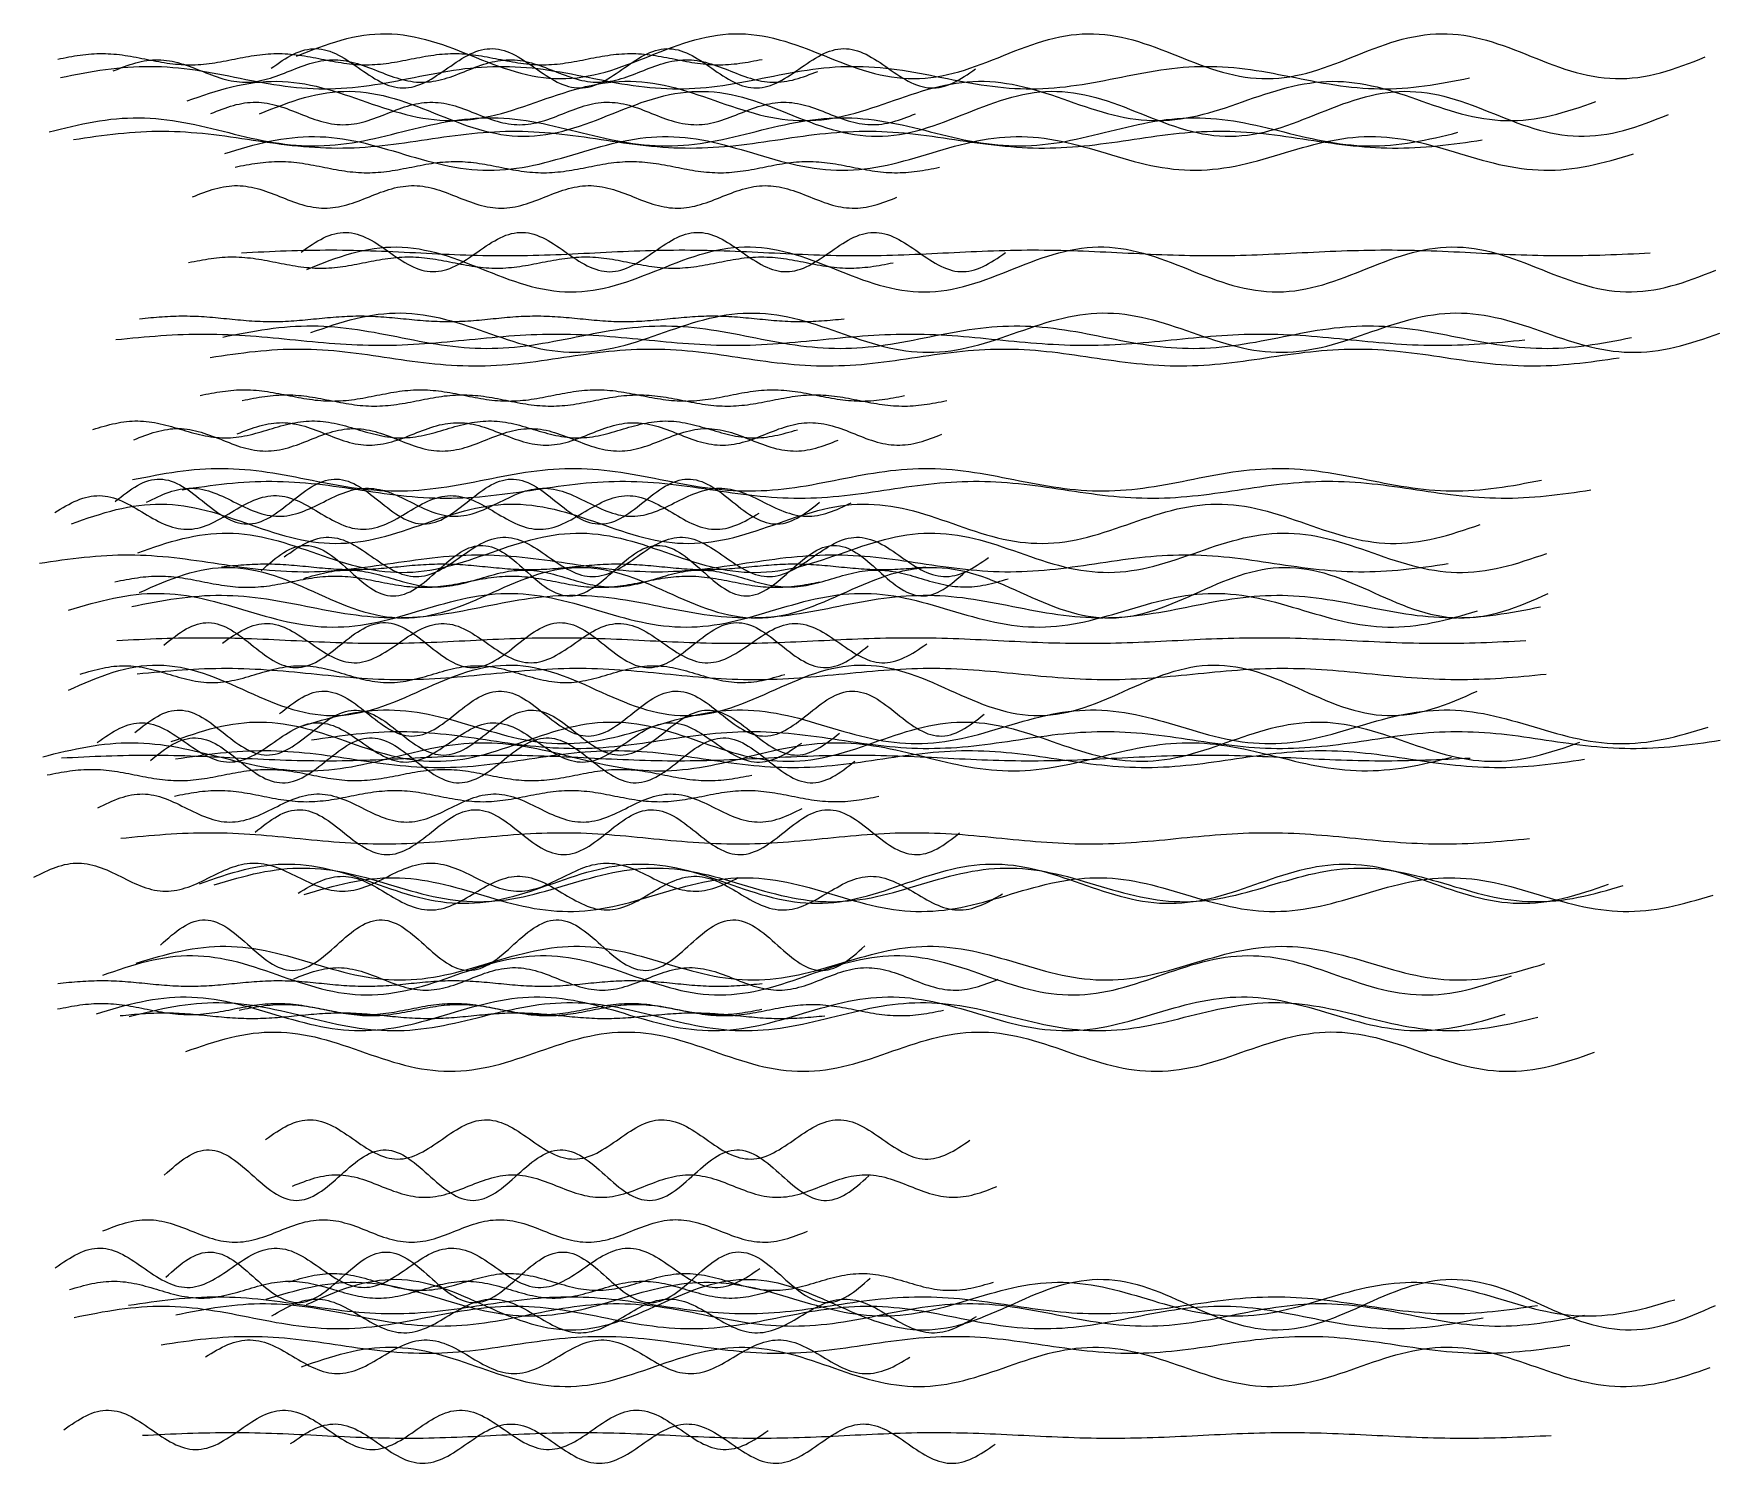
# Model space of a CAD drawing. Header units: metres. Extents: x -249 to 352, y -252 to 258.
import ezdxf

# ---------------------------------------------------------------- set-up
doc = ezdxf.new("R2010")
doc.units = ezdxf.units.M

msp = doc.modelspace()

# ---------------------------------------------------------------- linework, layer by layer
for p, q in [((-149.75, 251.98, -433.01), (-147.75, 252.73, -433.01)), ((-147.75, 252.73, -433.01), (-145.75, 253.45, -433.01)), ((-145.75, 253.45, -433.01), (-143.75, 254.13, -433.01)), ((-143.75, 254.13, -433.01), (-141.75, 254.77, -433.01)), ((-141.75, 254.77, -433.01), (-139.75, 255.35, -433.01)), ((-139.75, 255.35, -433.01), (-137.75, 255.88, -433.01)), ((-137.75, 255.88, -433.01), (-135.75, 256.35, -433.01)), ((-135.75, 256.35, -433.01), (-133.75, 256.74, -433.01)), ((-133.75, 256.74, -433.01), (-131.75, 257.07, -433.01)), ((-131.75, 257.07, -433.01), (-129.75, 257.32, -433.01)), ((-129.75, 257.32, -433.01), (-127.75, 257.5, -433.01)), ((-127.75, 257.5, -433.01), (-125.75, 257.59, -433.01)), ((-125.75, 257.59, -433.01), (-123.75, 257.61, -433.01)), ((-123.75, 257.61, -433.01), (-121.75, 257.55, -433.01)), ((-121.75, 257.55, -433.01), (-119.75, 257.4, -433.01)), ((-119.75, 257.4, -433.01), (-117.75, 257.18, -433.01)), ((-117.75, 257.18, -433.01), (-115.75, 256.89, -433.01)), ((-115.75, 256.89, -433.01), (-113.75, 256.52, -433.01)), ((-113.75, 256.52, -433.01), (-111.75, 256.08, -433.01)), ((-111.75, 256.08, -433.01), (-109.75, 255.58, -433.01)), ((-109.75, 255.58, -433.01), (-107.75, 255.02, -433.01)), ((-107.75, 255.02, -433.01), (-105.75, 254.4, -433.01)), ((-105.75, 254.4, -433.01), (-103.75, 253.74, -433.01)), ((-103.75, 253.74, -433.01), (-101.75, 253.03, -433.01)), ((-101.75, 253.03, -433.01), (-99.75, 252.29, -433.01)), ((-23.75, 252.11, -433.01), (-21.75, 252.85, -433.01)), ((-21.75, 252.85, -433.01), (-19.75, 253.57, -433.01)), ((-19.75, 253.57, -433.01), (-17.75, 254.24, -433.01)), ((-17.75, 254.24, -433.01), (-15.75, 254.87, -433.01)), ((-15.75, 254.87, -433.01), (-13.75, 255.45, -433.01)), ((-13.75, 255.45, -433.01), (-11.75, 255.96, -433.01)), ((-11.75, 255.96, -433.01), (-9.75, 256.42, -433.01)), ((-9.75, 256.42, -433.01), (-7.75, 256.8, -433.01)), ((-7.75, 256.8, -433.01), (-5.75, 257.12, -433.01)), ((-5.75, 257.12, -433.01), (-3.75, 257.36, -433.01)), ((-3.75, 257.36, -433.01), (-1.75, 257.52, -433.01)), ((-1.75, 257.52, -433.01), (0.25, 257.6, -433.01)), ((0.25, 257.6, -433.01), (2.25, 257.61, -433.01)), ((2.25, 257.61, -433.01), (4.25, 257.53, -433.01)), ((4.25, 257.53, -433.01), (6.25, 257.37, -433.01)), ((6.25, 257.37, -433.01), (8.25, 257.14, -433.01)), ((8.25, 257.14, -433.01), (10.25, 256.83, -433.01)), ((10.25, 256.83, -433.01), (12.25, 256.45, -433.01)), ((12.25, 256.45, -433.01), (14.25, 256, -433.01)), ((14.25, 256, -433.01), (16.25, 255.49, -433.01)), ((16.25, 255.49, -433.01), (18.25, 254.92, -433.01)), ((18.25, 254.92, -433.01), (20.25, 254.29, -433.01)), ((20.25, 254.29, -433.01), (22.25, 253.62, -433.01)), ((22.25, 253.62, -433.01), (24.25, 252.91, -433.01)), ((24.25, 252.91, -433.01), (26.25, 252.17, -433.01)), ((102.25, 252.23, -433.01), (104.25, 252.98, -433.01)), ((104.25, 252.98, -433.01), (106.25, 253.68, -433.01)), ((106.25, 253.68, -433.01), (108.25, 254.35, -433.01)), ((108.25, 254.35, -433.01), (110.25, 254.97, -433.01)), ((110.25, 254.97, -433.01), (112.25, 255.54, -433.01)), ((112.25, 255.54, -433.01), (114.25, 256.04, -433.01)), ((114.25, 256.04, -433.01), (116.25, 256.49, -433.01)), ((116.25, 256.49, -433.01), (118.25, 256.86, -433.01)), ((118.25, 256.86, -433.01), (120.25, 257.16, -433.01)), ((120.25, 257.16, -433.01), (122.25, 257.39, -433.01)), ((122.25, 257.39, -433.01), (124.25, 257.54, -433.01)), ((124.25, 257.54, -433.01), (126.25, 257.61, -433.01)), ((126.25, 257.61, -433.01), (128.25, 257.6, -433.01)), ((128.25, 257.6, -433.01), (130.25, 257.51, -433.01)), ((130.25, 257.51, -433.01), (132.25, 257.34, -433.01)), ((132.25, 257.34, -433.01), (134.25, 257.09, -433.01)), ((134.25, 257.09, -433.01), (136.25, 256.77, -433.01)), ((136.25, 256.77, -433.01), (138.25, 256.38, -433.01)), ((138.25, 256.38, -433.01), (140.25, 255.92, -433.01)), ((140.25, 255.92, -433.01), (142.25, 255.4, -433.01)), ((142.25, 255.4, -433.01), (144.25, 254.82, -433.01)), ((144.25, 254.82, -433.01), (146.25, 254.18, -433.01)), ((146.25, 254.18, -433.01), (148.25, 253.5, -433.01)), ((148.25, 253.5, -433.01), (150.25, 252.79, -433.01)), ((150.25, 252.79, -433.01), (152.25, 252.04, -433.01)), ((228.25, 252.36, -433.01), (230.25, 253.1, -433.01)), ((230.25, 253.1, -433.01), (232.25, 253.8, -433.01)), ((232.25, 253.8, -433.01), (234.25, 254.46, -433.01)), ((234.25, 254.46, -433.01), (236.25, 255.07, -433.01)), ((236.25, 255.07, -433.01), (238.25, 255.63, -433.01)), ((238.25, 255.63, -433.01), (240.25, 256.12, -433.01)), ((240.25, 256.12, -433.01), (242.25, 256.56, -433.01)), ((242.25, 256.56, -433.01), (244.25, 256.92, -433.01)), ((244.25, 256.92, -433.01), (246.25, 257.21, -433.01)), ((246.25, 257.21, -433.01), (248.25, 257.42, -433.01)), ((248.25, 257.42, -433.01), (250.25, 257.56, -433.01)), ((250.25, 257.56, -433.01), (252.25, 257.61, -433.01)), ((252.25, 257.61, -433.01), (254.25, 257.59, -433.01)), ((254.25, 257.59, -433.01), (256.25, 257.49, -433.01)), ((256.25, 257.49, -433.01), (258.25, 257.3, -433.01)), ((258.25, 257.3, -433.01), (260.25, 257.04, -433.01)), ((260.25, 257.04, -433.01), (262.25, 256.71, -433.01)), ((262.25, 256.71, -433.01), (264.25, 256.31, -433.01)), ((264.25, 256.31, -433.01), (266.25, 255.84, -433.01)), ((266.25, 255.84, -433.01), (268.25, 255.3, -433.01)), ((268.25, 255.3, -433.01), (270.25, 254.71, -433.01)), ((270.25, 254.71, -433.01), (272.25, 254.07, -433.01)), ((272.25, 254.07, -433.01), (274.25, 253.39, -433.01)), ((274.25, 253.39, -433.01), (276.25, 252.66, -433.01)), ((276.25, 252.66, -433.01), (278.25, 251.91, -433.01)), ((-240.81, 248.55, -433.01), (-239.81, 248.75, -433.01)), ((-239.81, 248.75, -433.01), (-238.81, 248.95, -433.01)), ((-238.81, 248.95, -433.01), (-237.81, 249.14, -433.01)), ((-237.81, 249.14, -433.01), (-236.81, 249.33, -433.01)), ((-236.81, 249.33, -433.01), (-235.81, 249.51, -433.01)), ((-235.81, 249.51, -433.01), (-234.81, 249.68, -433.01)), ((-234.81, 249.68, -433.01), (-233.81, 249.84, -433.01)), ((-233.81, 249.84, -433.01), (-232.81, 249.98, -433.01)), ((-232.81, 249.98, -433.01), (-231.81, 250.12, -433.01)), ((-231.81, 250.12, -433.01), (-230.81, 250.23, -433.01)), ((-230.81, 250.23, -433.01), (-229.81, 250.33, -433.01)), ((-229.81, 250.33, -433.01), (-228.81, 250.41, -433.01)), ((-228.81, 250.41, -433.01), (-227.81, 250.48, -433.01)), ((-227.81, 250.48, -433.01), (-226.81, 250.52, -433.01)), ((-226.81, 250.52, -433.01), (-225.81, 250.54, -433.01)), ((-225.81, 250.54, -433.01), (-224.81, 250.55, -433.01)), ((-224.81, 250.55, -433.01), (-223.81, 250.53, -433.01)), ((-223.81, 250.53, -433.01), (-222.81, 250.5, -433.01)), ((-222.81, 250.5, -433.01), (-221.81, 250.44, -433.01)), ((-221.81, 250.44, -433.01), (-220.81, 250.37, -433.01)), ((-220.81, 250.37, -433.01), (-219.81, 250.28, -433.01)), ((-219.81, 250.28, -433.01), (-218.81, 250.17, -433.01)), ((-218.81, 250.17, -433.01), (-217.81, 250.04, -433.01)), ((-217.81, 250.04, -433.01), (-216.81, 249.9, -433.01)), ((-216.81, 249.9, -433.01), (-215.81, 249.75, -433.01)), ((-216.01, 246.25, -433.01), (-215.01, 246.6, -433.01)), ((-215.81, 249.75, -433.01), (-214.81, 249.58, -433.01)), ((-215.01, 246.6, -433.01), (-214.01, 246.91, -433.01)), ((-214.81, 249.58, -433.01), (-213.81, 249.4, -433.01)), ((-214.01, 246.91, -433.01), (-213.01, 247.21, -433.01)), ((-213.81, 249.4, -433.01), (-212.81, 249.22, -433.01)), ((-213.01, 247.21, -433.01), (-212.01, 247.47, -433.01)), ((-212.81, 249.22, -433.01), (-211.81, 249.03, -433.01)), ((-212.01, 247.47, -433.01), (-211.01, 247.7, -433.01)), ((-211.81, 249.03, -433.01), (-210.81, 248.83, -433.01)), ((-211.01, 247.7, -433.01), (-210.01, 247.9, -433.01)), ((-210.81, 248.83, -433.01), (-209.81, 248.63, -433.01)), ((-210.01, 247.9, -433.01), (-209.01, 248.06, -433.01)), ((-209.81, 248.63, -433.01), (-208.81, 248.43, -433.01)), ((-209.01, 248.06, -433.01), (-208.01, 248.19, -433.01)), ((-208.81, 248.43, -433.01), (-207.81, 248.23, -433.01)), ((-208.01, 248.19, -433.01), (-207.01, 248.28, -433.01)), ((-207.81, 248.23, -433.01), (-206.81, 248.04, -433.01)), ((-207.01, 248.28, -433.01), (-206.01, 248.33, -433.01)), ((-206.81, 248.04, -433.01), (-205.81, 247.85, -433.01)), ((-206.01, 248.33, -433.01), (-205.01, 248.34, -433.01)), ((-205.81, 247.85, -433.01), (-204.81, 247.66, -433.01)), ((-205.01, 248.34, -433.01), (-204.01, 248.3, -433.01)), ((-204.81, 247.66, -433.01), (-203.81, 247.49, -433.01)), ((-204.01, 248.3, -433.01), (-203.01, 248.23, -433.01)), ((-203.81, 247.49, -433.01), (-202.81, 247.33, -433.01)), ((-203.01, 248.23, -433.01), (-202.01, 248.12, -433.01)), ((-202.81, 247.33, -433.01), (-201.81, 247.17, -433.01)), ((-202.01, 248.12, -433.01), (-201.01, 247.97, -433.01)), ((-201.81, 247.17, -433.01), (-200.81, 247.04, -433.01)), ((-201.01, 247.97, -433.01), (-200.01, 247.79, -433.01)), ((-200.81, 247.04, -433.01), (-199.81, 246.91, -433.01)), ((-200.01, 247.79, -433.01), (-199.01, 247.57, -433.01)), ((-199.81, 246.91, -433.01), (-198.81, 246.81, -433.01)), ((-199.01, 247.57, -433.01), (-198.01, 247.32, -433.01)), ((-198.81, 246.81, -433.01), (-197.81, 246.72, -433.01)), ((-198.01, 247.32, -433.01), (-197.01, 247.04, -433.01)), ((-197.81, 246.72, -433.01), (-196.81, 246.65, -433.01)), ((-197.01, 247.04, -433.01), (-196.01, 246.73, -433.01)), ((-196.81, 246.65, -433.01), (-195.81, 246.59, -433.01)), ((-196.01, 246.73, -433.01), (-195.01, 246.4, -433.01)), ((-195.81, 246.59, -433.01), (-194.81, 246.56, -433.01)), ((-195.01, 246.4, -433.01), (-194.01, 246.05, -433.01)), ((-194.81, 246.56, -433.01), (-193.81, 246.55, -433.01)), ((-193.81, 246.55, -433.01), (-192.81, 246.56, -433.01)), ((-192.81, 246.56, -433.01), (-191.81, 246.58, -433.01)), ((-191.81, 246.58, -433.01), (-190.81, 246.63, -433.01)), ((-190.81, 246.63, -433.01), (-189.81, 246.7, -433.01)), ((-189.81, 246.7, -433.01), (-188.81, 246.78, -433.01)), ((-188.81, 246.78, -433.01), (-187.81, 246.89, -433.01)), ((-187.81, 246.89, -433.01), (-186.81, 247, -433.01)), ((-186.81, 247, -433.01), (-185.81, 247.14, -433.01)), ((-185.81, 247.14, -433.01), (-184.81, 247.29, -433.01)), ((-184.81, 247.29, -433.01), (-183.81, 247.45, -433.01)), ((-183.81, 247.45, -433.01), (-182.81, 247.62, -433.01)), ((-182.81, 247.62, -433.01), (-181.81, 247.8, -433.01)), ((-181.81, 247.8, -433.01), (-180.81, 247.99, -433.01)), ((-180.81, 247.99, -433.01), (-179.81, 248.19, -433.01)), ((-179.81, 248.19, -433.01), (-178.81, 248.38, -433.01)), ((-178.81, 248.38, -433.01), (-177.81, 248.58, -433.01)), ((-177.81, 248.58, -433.01), (-176.81, 248.78, -433.01)), ((-176.81, 248.78, -433.01), (-175.81, 248.98, -433.01)), ((-175.81, 248.98, -433.01), (-174.81, 249.17, -433.01)), ((-174.81, 249.17, -433.01), (-173.81, 249.36, -433.01)), ((-173.81, 249.36, -433.01), (-172.81, 249.54, -433.01)), ((-172.81, 249.54, -433.01), (-171.81, 249.71, -433.01)), ((-171.81, 249.71, -433.01), (-170.81, 249.86, -433.01)), ((-170.81, 249.86, -433.01), (-169.81, 250.01, -433.01)), ((-169.81, 250.01, -433.01), (-168.81, 250.14, -433.01)), ((-168.81, 250.14, -433.01), (-167.81, 250.25, -433.01)), ((-167.81, 250.25, -433.01), (-166.81, 250.35, -433.01)), ((-166.81, 250.35, -433.01), (-165.81, 250.43, -433.01)), ((-165.81, 250.43, -433.01), (-164.81, 250.49, -433.01)), ((-164.81, 250.49, -433.01), (-163.81, 250.53, -433.01)), ((-163.81, 250.53, -433.01), (-162.81, 250.55, -433.01)), ((-163.78, 245.99, -433.01), (-162.78, 246.68, -433.01)), ((-162.81, 250.55, -433.01), (-161.81, 250.55, -433.01)), ((-162.78, 246.68, -433.01), (-161.78, 247.36, -433.01)), ((-161.81, 250.55, -433.01), (-160.81, 250.53, -433.01)), ((-161.78, 247.36, -433.01), (-160.78, 248.02, -433.01)), ((-160.81, 250.53, -433.01), (-159.81, 250.49, -433.01)), ((-160.78, 248.02, -433.01), (-159.78, 248.65, -433.01)), ((-159.81, 250.49, -433.01), (-158.81, 250.43, -433.01)), ((-159.78, 248.65, -433.01), (-158.78, 249.25, -433.01)), ((-158.81, 250.43, -433.01), (-157.81, 250.35, -433.01)), ((-158.78, 249.25, -433.01), (-157.78, 249.8, -433.01)), ((-157.81, 250.35, -433.01), (-156.81, 250.26, -433.01)), ((-157.78, 249.8, -433.01), (-156.78, 250.32, -433.01)), ((-156.81, 250.26, -433.01), (-155.81, 250.15, -433.01)), ((-156.78, 250.32, -433.01), (-155.78, 250.78, -433.01)), ((-155.81, 250.15, -433.01), (-154.81, 250.02, -433.01)), ((-155.78, 250.78, -433.01), (-154.78, 251.18, -433.01)), ((-155.75, 249.61, -433.01), (-153.75, 250.41, -433.01)), ((-154.81, 250.02, -433.01), (-153.81, 249.88, -433.01)), ((-154.78, 251.18, -433.01), (-153.78, 251.53, -433.01)), ((-153.81, 249.88, -433.01), (-152.81, 249.72, -433.01)), ((-153.78, 251.53, -433.01), (-152.78, 251.82, -433.01)), ((-153.75, 250.41, -433.01), (-151.75, 251.2, -433.01)), ((-153.01, 246.31, -433.01), (-152.01, 246.65, -433.01)), ((-152.81, 249.72, -433.01), (-151.81, 249.55, -433.01)), ((-152.78, 251.82, -433.01), (-151.78, 252.04, -433.01)), ((-152.01, 246.65, -433.01), (-151.01, 246.96, -433.01)), ((-151.81, 249.55, -433.01), (-150.81, 249.37, -433.01)), ((-151.78, 252.04, -433.01), (-150.78, 252.19, -433.01)), ((-151.75, 251.2, -433.01), (-149.75, 251.98, -433.01)), ((-151.01, 246.96, -433.01), (-150.01, 247.25, -433.01)), ((-150.81, 249.37, -433.01), (-149.81, 249.19, -433.01)), ((-150.78, 252.19, -433.01), (-149.78, 252.28, -433.01)), ((-150.01, 247.25, -433.01), (-149.01, 247.51, -433.01)), ((-149.81, 249.19, -433.01), (-148.81, 249, -433.01)), ((-149.78, 252.28, -433.01), (-148.78, 252.29, -433.01)), ((-149.01, 247.51, -433.01), (-148.01, 247.74, -433.01)), ((-148.81, 249, -433.01), (-147.81, 248.8, -433.01)), ((-148.78, 252.29, -433.01), (-147.78, 252.24, -433.01)), ((-148.01, 247.74, -433.01), (-147.01, 247.93, -433.01)), ((-147.81, 248.8, -433.01), (-146.81, 248.6, -433.01)), ((-147.78, 252.24, -433.01), (-146.78, 252.11, -433.01)), ((-147.01, 247.93, -433.01), (-146.01, 248.09, -433.01)), ((-146.81, 248.6, -433.01), (-145.81, 248.4, -433.01)), ((-146.78, 252.11, -433.01), (-145.78, 251.92, -433.01)), ((-146.01, 248.09, -433.01), (-145.01, 248.21, -433.01)), ((-145.81, 248.4, -433.01), (-144.81, 248.2, -433.01)), ((-145.78, 251.92, -433.01), (-144.78, 251.66, -433.01)), ((-145.01, 248.21, -433.01), (-144.01, 248.29, -433.01)), ((-144.81, 248.2, -433.01), (-143.81, 248.01, -433.01)), ((-144.78, 251.66, -433.01), (-143.78, 251.34, -433.01)), ((-144.01, 248.29, -433.01), (-143.01, 248.33, -433.01)), ((-143.81, 248.01, -433.01), (-142.81, 247.82, -433.01)), ((-143.78, 251.34, -433.01), (-142.78, 250.95, -433.01)), ((-143.01, 248.33, -433.01), (-142.01, 248.33, -433.01)), ((-142.81, 247.82, -433.01), (-141.81, 247.63, -433.01)), ((-142.78, 250.95, -433.01), (-141.78, 250.51, -433.01)), ((-142.01, 248.33, -433.01), (-141.01, 248.29, -433.01)), ((-141.81, 247.63, -433.01), (-140.81, 247.46, -433.01)), ((-141.78, 250.51, -433.01), (-140.78, 250.02, -433.01)), ((-141.01, 248.29, -433.01), (-140.01, 248.22, -433.01)), ((-140.81, 247.46, -433.01), (-139.81, 247.3, -433.01)), ((-140.78, 250.02, -433.01), (-139.78, 249.48, -433.01)), ((-140.01, 248.22, -433.01), (-139.01, 248.1, -433.01)), ((-139.81, 247.3, -433.01), (-138.81, 247.15, -433.01)), ((-139.78, 249.48, -433.01), (-138.78, 248.9, -433.01)), ((-139.01, 248.1, -433.01), (-138.01, 247.95, -433.01)), ((-138.81, 247.15, -433.01), (-137.81, 247.01, -433.01)), ((-138.78, 248.9, -433.01), (-137.78, 248.29, -433.01)), ((-138.01, 247.95, -433.01), (-137.01, 247.76, -433.01)), ((-137.81, 247.01, -433.01), (-136.81, 246.89, -433.01)), ((-137.78, 248.29, -433.01), (-136.78, 247.64, -433.01)), ((-137.01, 247.76, -433.01), (-136.01, 247.53, -433.01)), ((-136.81, 246.89, -433.01), (-135.81, 246.79, -433.01)), ((-136.78, 247.64, -433.01), (-135.78, 246.97, -433.01)), ((-136.01, 247.53, -433.01), (-135.01, 247.27, -433.01)), ((-135.81, 246.79, -433.01), (-134.81, 246.7, -433.01)), ((-135.78, 246.97, -433.01), (-134.78, 246.28, -433.01)), ((-135.01, 247.27, -433.01), (-134.01, 246.99, -433.01)), ((-134.81, 246.7, -433.01), (-133.81, 246.64, -433.01)), ((-134.01, 246.99, -433.01), (-133.01, 246.68, -433.01)), ((-133.81, 246.64, -433.01), (-132.81, 246.59, -433.01)), ((-133.01, 246.68, -433.01), (-132.01, 246.34, -433.01)), ((-132.81, 246.59, -433.01), (-131.81, 246.56, -433.01)), ((-131.81, 246.56, -433.01), (-130.81, 246.55, -433.01)), ((-130.81, 246.55, -433.01), (-129.81, 246.56, -433.01)), ((-129.81, 246.56, -433.01), (-128.81, 246.59, -433.01)), ((-128.81, 246.59, -433.01), (-127.81, 246.64, -433.01)), ((-127.81, 246.64, -433.01), (-126.81, 246.71, -433.01)), ((-126.81, 246.71, -433.01), (-125.81, 246.8, -433.01)), ((-125.81, 246.8, -433.01), (-124.81, 246.9, -433.01)), ((-124.81, 246.9, -433.01), (-123.81, 247.03, -433.01)), ((-123.81, 247.03, -433.01), (-122.81, 247.16, -433.01)), ((-122.81, 247.16, -433.01), (-121.81, 247.31, -433.01)), ((-121.81, 247.31, -433.01), (-120.81, 247.48, -433.01)), ((-120.81, 247.48, -433.01), (-119.81, 247.65, -433.01)), ((-119.81, 247.65, -433.01), (-118.81, 247.83, -433.01)), ((-118.81, 247.83, -433.01), (-117.81, 248.02, -433.01)), ((-117.81, 248.02, -433.01), (-116.81, 248.22, -433.01)), ((-116.81, 248.22, -433.01), (-115.81, 248.42, -433.01)), ((-115.81, 248.42, -433.01), (-114.81, 248.62, -433.01)), ((-114.81, 248.62, -433.01), (-113.81, 248.82, -433.01)), ((-113.81, 248.82, -433.01), (-112.81, 249.01, -433.01)), ((-112.81, 249.01, -433.01), (-111.81, 249.2, -433.01)), ((-111.81, 249.2, -433.01), (-110.81, 249.39, -433.01)), ((-110.81, 249.39, -433.01), (-109.81, 249.57, -433.01)), ((-109.81, 249.57, -433.01), (-108.81, 249.73, -433.01)), ((-108.81, 249.73, -433.01), (-107.81, 249.89, -433.01)), ((-107.81, 249.89, -433.01), (-106.81, 250.03, -433.01)), ((-106.81, 250.03, -433.01), (-105.81, 250.16, -433.01)), ((-105.81, 250.16, -433.01), (-104.81, 250.27, -433.01)), ((-104.81, 250.27, -433.01), (-103.81, 250.36, -433.01)), ((-103.81, 250.36, -433.01), (-102.81, 250.44, -433.01)), ((-102.81, 250.44, -433.01), (-101.81, 250.49, -433.01)), ((-101.81, 250.49, -433.01), (-100.81, 250.53, -433.01)), ((-100.81, 250.53, -433.01), (-99.81, 250.55, -433.01)), ((-100.78, 246.11, -433.01), (-99.78, 246.8, -433.01)), ((-99.81, 250.55, -433.01), (-98.81, 250.55, -433.01)), ((-99.78, 246.8, -433.01), (-98.78, 247.47, -433.01)), ((-99.75, 252.29, -433.01), (-97.75, 251.53, -433.01)), ((-98.81, 250.55, -433.01), (-97.81, 250.52, -433.01)), ((-98.78, 247.47, -433.01), (-97.78, 248.13, -433.01)), ((-97.81, 250.52, -433.01), (-96.81, 250.48, -433.01)), ((-97.78, 248.13, -433.01), (-96.78, 248.75, -433.01)), ((-97.75, 251.53, -433.01), (-95.75, 250.74, -433.01)), ((-96.81, 250.48, -433.01), (-95.81, 250.42, -433.01)), ((-96.78, 248.75, -433.01), (-95.78, 249.34, -433.01)), ((-95.81, 250.42, -433.01), (-94.81, 250.34, -433.01)), ((-95.78, 249.34, -433.01), (-94.78, 249.89, -433.01)), ((-95.75, 250.74, -433.01), (-93.75, 249.95, -433.01)), ((-94.81, 250.34, -433.01), (-93.81, 250.24, -433.01)), ((-94.78, 249.89, -433.01), (-93.78, 250.4, -433.01)), ((-93.81, 250.24, -433.01), (-92.81, 250.13, -433.01)), ((-93.78, 250.4, -433.01), (-92.78, 250.85, -433.01)), ((-93.75, 249.95, -433.01), (-91.75, 249.15, -433.01)), ((-92.81, 250.13, -433.01), (-91.81, 250, -433.01)), ((-92.78, 250.85, -433.01), (-91.78, 251.25, -433.01)), ((-91.81, 250, -433.01), (-90.81, 249.85, -433.01)), ((-91.78, 251.25, -433.01), (-90.78, 251.59, -433.01)), ((-91.75, 249.15, -433.01), (-89.75, 248.35, -433.01)), ((-90.81, 249.85, -433.01), (-89.81, 249.69, -433.01)), ((-90.78, 251.59, -433.01), (-89.78, 251.86, -433.01)), ((-90.01, 246.37, -433.01), (-89.01, 246.71, -433.01)), ((-89.81, 249.69, -433.01), (-88.81, 249.52, -433.01)), ((-89.78, 251.86, -433.01), (-88.78, 252.07, -433.01)), ((-89.75, 248.35, -433.01), (-87.75, 247.57, -433.01)), ((-89.01, 246.71, -433.01), (-88.01, 247.02, -433.01)), ((-88.81, 249.52, -433.01), (-87.81, 249.34, -433.01)), ((-88.78, 252.07, -433.01), (-87.78, 252.21, -433.01)), ((-88.01, 247.02, -433.01), (-87.01, 247.3, -433.01)), ((-87.81, 249.34, -433.01), (-86.81, 249.16, -433.01)), ((-87.78, 252.21, -433.01), (-86.78, 252.28, -433.01)), ((-87.75, 247.57, -433.01), (-85.75, 246.81, -433.01)), ((-87.01, 247.3, -433.01), (-86.01, 247.55, -433.01)), ((-86.81, 249.16, -433.01), (-85.81, 248.96, -433.01)), ((-86.78, 252.28, -433.01), (-85.78, 252.29, -433.01)), ((-86.01, 247.55, -433.01), (-85.01, 247.77, -433.01)), ((-85.81, 248.96, -433.01), (-84.81, 248.77, -433.01)), ((-85.78, 252.29, -433.01), (-84.78, 252.22, -433.01)), ((-85.75, 246.81, -433.01), (-83.75, 246.07, -433.01)), ((-85.01, 247.77, -433.01), (-84.01, 247.96, -433.01)), ((-84.81, 248.77, -433.01), (-83.81, 248.57, -433.01)), ((-84.78, 252.22, -433.01), (-83.78, 252.08, -433.01)), ((-84.01, 247.96, -433.01), (-83.01, 248.11, -433.01)), ((-83.81, 248.57, -433.01), (-82.81, 248.37, -433.01)), ((-83.78, 252.08, -433.01), (-82.78, 251.88, -433.01)), ((-83.01, 248.11, -433.01), (-82.01, 248.22, -433.01)), ((-82.81, 248.37, -433.01), (-81.81, 248.17, -433.01)), ((-82.78, 251.88, -433.01), (-81.78, 251.61, -433.01)), ((-82.01, 248.22, -433.01), (-81.01, 248.3, -433.01)), ((-81.81, 248.17, -433.01), (-80.81, 247.97, -433.01)), ((-81.78, 251.61, -433.01), (-80.78, 251.28, -433.01)), ((-81.01, 248.3, -433.01), (-80.01, 248.33, -433.01)), ((-80.81, 247.97, -433.01), (-79.81, 247.79, -433.01)), ((-80.78, 251.28, -433.01), (-79.78, 250.88, -433.01)), ((-80.01, 248.33, -433.01), (-79.01, 248.33, -433.01)), ((-79.81, 247.79, -433.01), (-78.81, 247.61, -433.01)), ((-79.78, 250.88, -433.01), (-78.78, 250.43, -433.01)), ((-79.01, 248.33, -433.01), (-78.01, 248.28, -433.01)), ((-78.81, 247.61, -433.01), (-77.81, 247.43, -433.01)), ((-78.78, 250.43, -433.01), (-77.78, 249.93, -433.01)), ((-78.01, 248.28, -433.01), (-77.01, 248.2, -433.01)), ((-77.81, 247.43, -433.01), (-76.81, 247.27, -433.01)), ((-77.78, 249.93, -433.01), (-76.78, 249.39, -433.01)), ((-77.01, 248.2, -433.01), (-76.01, 248.08, -433.01)), ((-76.81, 247.27, -433.01), (-75.81, 247.13, -433.01)), ((-76.78, 249.39, -433.01), (-75.78, 248.8, -433.01)), ((-76.01, 248.08, -433.01), (-75.01, 247.92, -433.01)), ((-75.81, 247.13, -433.01), (-74.81, 246.99, -433.01)), ((-75.78, 248.8, -433.01), (-74.78, 248.18, -433.01)), ((-75.01, 247.92, -433.01), (-74.01, 247.72, -433.01)), ((-74.81, 246.99, -433.01), (-73.81, 246.88, -433.01)), ((-74.78, 248.18, -433.01), (-73.78, 247.53, -433.01)), ((-74.01, 247.72, -433.01), (-73.01, 247.49, -433.01)), ((-73.81, 246.88, -433.01), (-72.81, 246.77, -433.01)), ((-73.78, 247.53, -433.01), (-72.78, 246.85, -433.01)), ((-73.01, 247.49, -433.01), (-72.01, 247.23, -433.01)), ((-72.81, 246.77, -433.01), (-71.81, 246.69, -433.01)), ((-72.78, 246.85, -433.01), (-71.78, 246.17, -433.01)), ((-72.01, 247.23, -433.01), (-71.01, 246.94, -433.01)), ((-71.81, 246.69, -433.01), (-70.81, 246.63, -433.01)), ((-71.01, 246.94, -433.01), (-70.01, 246.62, -433.01)), ((-70.81, 246.63, -433.01), (-69.81, 246.58, -433.01)), ((-70.01, 246.62, -433.01), (-69.01, 246.28, -433.01)), ((-69.81, 246.58, -433.01), (-68.81, 246.56, -433.01)), ((-68.81, 246.56, -433.01), (-67.81, 246.55, -433.01)), ((-67.81, 246.55, -433.01), (-66.81, 246.56, -433.01)), ((-66.81, 246.56, -433.01), (-65.81, 246.6, -433.01)), ((-65.81, 246.6, -433.01), (-64.81, 246.65, -433.01)), ((-64.81, 246.65, -433.01), (-63.81, 246.72, -433.01)), ((-63.81, 246.72, -433.01), (-62.81, 246.82, -433.01)), ((-62.81, 246.82, -433.01), (-61.81, 246.92, -433.01)), ((-61.81, 246.92, -433.01), (-60.81, 247.05, -433.01)), ((-60.81, 247.05, -433.01), (-59.81, 247.19, -433.01)), ((-59.81, 247.19, -433.01), (-58.81, 247.34, -433.01)), ((-58.81, 247.34, -433.01), (-57.81, 247.51, -433.01)), ((-57.81, 247.51, -433.01), (-56.81, 247.68, -433.01)), ((-56.81, 247.68, -433.01), (-55.81, 247.87, -433.01)), ((-55.81, 247.87, -433.01), (-54.81, 248.06, -433.01)), ((-54.81, 248.06, -433.01), (-53.81, 248.25, -433.01)), ((-53.81, 248.25, -433.01), (-52.81, 248.45, -433.01)), ((-52.81, 248.45, -433.01), (-51.81, 248.65, -433.01)), ((-51.81, 248.65, -433.01), (-50.81, 248.85, -433.01)), ((-50.81, 248.85, -433.01), (-49.81, 249.05, -433.01)), ((-49.81, 249.05, -433.01), (-48.81, 249.24, -433.01)), ((-48.81, 249.24, -433.01), (-47.81, 249.42, -433.01)), ((-47.81, 249.42, -433.01), (-46.81, 249.6, -433.01)), ((-46.81, 249.6, -433.01), (-45.81, 249.76, -433.01)), ((-45.81, 249.76, -433.01), (-44.81, 249.91, -433.01)), ((-44.81, 249.91, -433.01), (-43.81, 250.05, -433.01)), ((-43.81, 250.05, -433.01), (-42.81, 250.18, -433.01)), ((-42.81, 250.18, -433.01), (-41.81, 250.29, -433.01)), ((-41.81, 250.29, -433.01), (-40.81, 250.38, -433.01)), ((-40.81, 250.38, -433.01), (-39.81, 250.45, -433.01)), ((-39.81, 250.45, -433.01), (-38.81, 250.5, -433.01)), ((-39.75, 245.9, -433.01), (-37.75, 246.62, -433.01)), ((-38.81, 250.5, -433.01), (-37.81, 250.54, -433.01)), ((-37.81, 250.54, -433.01), (-36.81, 250.55, -433.01)), ((-37.78, 246.23, -433.01), (-36.78, 246.91, -433.01)), ((-37.75, 246.62, -433.01), (-35.75, 247.38, -433.01)), ((-36.81, 250.55, -433.01), (-35.81, 250.54, -433.01)), ((-36.78, 246.91, -433.01), (-35.78, 247.59, -433.01)), ((-35.81, 250.54, -433.01), (-34.81, 250.52, -433.01)), ((-35.78, 247.59, -433.01), (-34.78, 248.24, -433.01)), ((-35.75, 247.38, -433.01), (-33.75, 248.16, -433.01)), ((-34.81, 250.52, -433.01), (-33.81, 250.47, -433.01)), ((-34.78, 248.24, -433.01), (-33.78, 248.85, -433.01)), ((-33.81, 250.47, -433.01), (-32.81, 250.41, -433.01)), ((-33.78, 248.85, -433.01), (-32.78, 249.44, -433.01)), ((-33.75, 248.16, -433.01), (-31.75, 248.95, -433.01)), ((-32.81, 250.41, -433.01), (-31.81, 250.32, -433.01)), ((-32.78, 249.44, -433.01), (-31.78, 249.98, -433.01)), ((-31.81, 250.32, -433.01), (-30.81, 250.22, -433.01)), ((-31.78, 249.98, -433.01), (-30.78, 250.48, -433.01)), ((-31.75, 248.95, -433.01), (-29.75, 249.75, -433.01)), ((-30.81, 250.22, -433.01), (-29.81, 250.11, -433.01)), ((-30.78, 250.48, -433.01), (-29.78, 250.92, -433.01)), ((-29.81, 250.11, -433.01), (-28.81, 249.97, -433.01)), ((-29.78, 250.92, -433.01), (-28.78, 251.31, -433.01)), ((-29.75, 249.75, -433.01), (-27.75, 250.55, -433.01)), ((-28.81, 249.97, -433.01), (-27.81, 249.82, -433.01)), ((-28.78, 251.31, -433.01), (-27.78, 251.64, -433.01)), ((-28.01, 246.08, -433.01), (-27.01, 246.43, -433.01)), ((-27.81, 249.82, -433.01), (-26.81, 249.66, -433.01)), ((-27.78, 251.64, -433.01), (-26.78, 251.9, -433.01)), ((-27.75, 250.55, -433.01), (-25.75, 251.33, -433.01)), ((-27.01, 246.43, -433.01), (-26.01, 246.76, -433.01)), ((-26.81, 249.66, -433.01), (-25.81, 249.49, -433.01)), ((-26.78, 251.9, -433.01), (-25.78, 252.1, -433.01)), ((-26.01, 246.76, -433.01), (-25.01, 247.06, -433.01)), ((-25.81, 249.49, -433.01), (-24.81, 249.31, -433.01)), ((-25.78, 252.1, -433.01), (-24.78, 252.23, -433.01)), ((-25.75, 251.33, -433.01), (-23.75, 252.11, -433.01)), ((-25.01, 247.06, -433.01), (-24.01, 247.34, -433.01)), ((-24.81, 249.31, -433.01), (-23.81, 249.12, -433.01)), ((-24.78, 252.23, -433.01), (-23.78, 252.29, -433.01)), ((-24.01, 247.34, -433.01), (-23.01, 247.59, -433.01)), ((-23.81, 249.12, -433.01), (-22.81, 248.93, -433.01)), ((-23.78, 252.29, -433.01), (-22.78, 252.28, -433.01)), ((-23.01, 247.59, -433.01), (-22.01, 247.81, -433.01)), ((-22.81, 248.93, -433.01), (-21.81, 248.73, -433.01)), ((-22.78, 252.28, -433.01), (-21.78, 252.2, -433.01)), ((-22.01, 247.81, -433.01), (-21.01, 247.99, -433.01)), ((-21.81, 248.73, -433.01), (-20.81, 248.53, -433.01)), ((-21.78, 252.2, -433.01), (-20.78, 252.05, -433.01)), ((-21.01, 247.99, -433.01), (-20.01, 248.13, -433.01)), ((-20.81, 248.53, -433.01), (-19.81, 248.33, -433.01)), ((-20.78, 252.05, -433.01), (-19.78, 251.84, -433.01)), ((-20.01, 248.13, -433.01), (-19.01, 248.24, -433.01)), ((-19.81, 248.33, -433.01), (-18.81, 248.14, -433.01)), ((-19.78, 251.84, -433.01), (-18.78, 251.56, -433.01)), ((-19.01, 248.24, -433.01), (-18.01, 248.31, -433.01)), ((-18.81, 248.14, -433.01), (-17.81, 247.94, -433.01)), ((-18.78, 251.56, -433.01), (-17.78, 251.21, -433.01)), ((-18.01, 248.31, -433.01), (-17.01, 248.34, -433.01)), ((-17.81, 247.94, -433.01), (-16.81, 247.75, -433.01)), ((-17.78, 251.21, -433.01), (-16.78, 250.81, -433.01)), ((-17.01, 248.34, -433.01), (-16.01, 248.32, -433.01)), ((-16.81, 247.75, -433.01), (-15.81, 247.58, -433.01)), ((-16.78, 250.81, -433.01), (-15.78, 250.35, -433.01)), ((-16.01, 248.32, -433.01), (-15.01, 248.27, -433.01)), ((-15.81, 247.58, -433.01), (-14.81, 247.41, -433.01)), ((-15.78, 250.35, -433.01), (-14.78, 249.85, -433.01)), ((-15.01, 248.27, -433.01), (-14.01, 248.18, -433.01)), ((-14.81, 247.41, -433.01), (-13.81, 247.25, -433.01)), ((-14.78, 249.85, -433.01), (-13.78, 249.29, -433.01)), ((-14.01, 248.18, -433.01), (-13.01, 248.05, -433.01)), ((-13.81, 247.25, -433.01), (-12.81, 247.1, -433.01)), ((-13.78, 249.29, -433.01), (-12.78, 248.7, -433.01)), ((-13.01, 248.05, -433.01), (-12.01, 247.89, -433.01)), ((-12.81, 247.1, -433.01), (-11.81, 246.97, -433.01)), ((-12.78, 248.7, -433.01), (-11.78, 248.07, -433.01)), ((-12.01, 247.89, -433.01), (-11.01, 247.68, -433.01)), ((-11.81, 246.97, -433.01), (-10.81, 246.86, -433.01)), ((-11.78, 248.07, -433.01), (-10.78, 247.42, -433.01)), ((-11.01, 247.68, -433.01), (-10.01, 247.45, -433.01)), ((-10.81, 246.86, -433.01), (-9.81, 246.76, -433.01)), ((-10.78, 247.42, -433.01), (-9.78, 246.74, -433.01)), ((-10.01, 247.45, -433.01), (-9.01, 247.18, -433.01)), ((-9.81, 246.76, -433.01), (-8.81, 246.68, -433.01)), ((-9.78, 246.74, -433.01), (-8.78, 246.05, -433.01)), ((-9.01, 247.18, -433.01), (-8.01, 246.89, -433.01)), ((-8.81, 246.68, -433.01), (-7.81, 246.62, -433.01)), ((-8.01, 246.89, -433.01), (-7.01, 246.57, -433.01)), ((-7.81, 246.62, -433.01), (-6.81, 246.58, -433.01)), ((-7.01, 246.57, -433.01), (-6.01, 246.22, -433.01)), ((-6.81, 246.58, -433.01), (-5.81, 246.55, -433.01)), ((-5.81, 246.55, -433.01), (-4.81, 246.55, -433.01)), ((-4.81, 246.55, -433.01), (-3.81, 246.57, -433.01)), ((-3.81, 246.57, -433.01), (-2.81, 246.61, -433.01)), ((-2.81, 246.61, -433.01), (-1.81, 246.66, -433.01)), ((-1.81, 246.66, -433.01), (-0.81, 246.74, -433.01)), ((-0.81, 246.74, -433.01), (0.19, 246.83, -433.01)), ((0.19, 246.83, -433.01), (1.19, 246.94, -433.01)), ((1.19, 246.94, -433.01), (2.19, 247.07, -433.01)), ((2.19, 247.07, -433.01), (3.19, 247.21, -433.01)), ((3.19, 247.21, -433.01), (4.19, 247.37, -433.01)), ((4.19, 247.37, -433.01), (5.19, 247.53, -433.01)), ((5.19, 247.53, -433.01), (6.19, 247.71, -433.01)), ((6.19, 247.71, -433.01), (7.19, 247.9, -433.01)), ((7.19, 247.9, -433.01), (8.19, 248.09, -433.01)), ((8.19, 248.09, -433.01), (9.19, 248.29, -433.01)), ((9.19, 248.29, -433.01), (10.19, 248.48, -433.01)), ((25.22, 246.34, -433.01), (26.22, 247.03, -433.01)), ((26.22, 247.03, -433.01), (27.22, 247.7, -433.01)), ((26.25, 252.17, -433.01), (28.25, 251.4, -433.01)), ((27.22, 247.7, -433.01), (28.22, 248.34, -433.01)), ((28.22, 248.34, -433.01), (29.22, 248.96, -433.01)), ((28.25, 251.4, -433.01), (30.25, 250.61, -433.01)), ((29.22, 248.96, -433.01), (30.22, 249.53, -433.01)), ((30.22, 249.53, -433.01), (31.22, 250.07, -433.01)), ((30.25, 250.61, -433.01), (32.25, 249.81, -433.01)), ((31.22, 250.07, -433.01), (32.22, 250.56, -433.01)), ((32.22, 250.56, -433.01), (33.22, 250.99, -433.01)), ((32.25, 249.81, -433.01), (34.25, 249.01, -433.01)), ((33.22, 250.99, -433.01), (34.22, 251.37, -433.01)), ((34.22, 251.37, -433.01), (35.22, 251.68, -433.01)), ((34.25, 249.01, -433.01), (36.25, 248.22, -433.01)), ((35.22, 251.68, -433.01), (36.22, 251.94, -433.01)), ((36.22, 251.94, -433.01), (37.22, 252.12, -433.01)), ((36.25, 248.22, -433.01), (38.25, 247.44, -433.01)), ((37.22, 252.12, -433.01), (38.22, 252.24, -433.01)), ((38.22, 252.24, -433.01), (39.22, 252.29, -433.01)), ((38.25, 247.44, -433.01), (40.25, 246.68, -433.01)), ((39.22, 252.29, -433.01), (40.22, 252.27, -433.01)), ((40.22, 252.27, -433.01), (41.22, 252.18, -433.01)), ((40.25, 246.68, -433.01), (42.25, 245.95, -433.01)), ((41.22, 252.18, -433.01), (42.22, 252.02, -433.01)), ((42.22, 252.02, -433.01), (43.22, 251.8, -433.01)), ((43.22, 251.8, -433.01), (44.22, 251.5, -433.01)), ((44.22, 251.5, -433.01), (45.22, 251.15, -433.01)), ((45.22, 251.15, -433.01), (46.22, 250.74, -433.01)), ((46.22, 250.74, -433.01), (47.22, 250.27, -433.01)), ((47.22, 250.27, -433.01), (48.22, 249.76, -433.01)), ((48.22, 249.76, -433.01), (49.22, 249.2, -433.01)), ((49.22, 249.2, -433.01), (50.22, 248.6, -433.01)), ((50.22, 248.6, -433.01), (51.22, 247.96, -433.01)), ((51.22, 247.96, -433.01), (52.22, 247.3, -433.01)), ((52.22, 247.3, -433.01), (53.22, 246.62, -433.01)), ((53.22, 246.62, -433.01), (54.22, 245.93, -433.01)), ((86.25, 246.02, -433.01), (88.25, 246.75, -433.01)), ((88.25, 246.75, -433.01), (90.25, 247.51, -433.01)), ((90.25, 247.51, -433.01), (92.25, 248.29, -433.01)), ((92.25, 248.29, -433.01), (94.25, 249.08, -433.01)), ((94.25, 249.08, -433.01), (96.25, 249.88, -433.01)), ((96.25, 249.88, -433.01), (98.25, 250.68, -433.01)), ((98.25, 250.68, -433.01), (100.25, 251.47, -433.01)), ((100.25, 251.47, -433.01), (102.25, 252.23, -433.01)), ((152.25, 252.04, -433.01), (154.25, 251.27, -433.01)), ((154.25, 251.27, -433.01), (156.25, 250.48, -433.01)), ((156.25, 250.48, -433.01), (158.25, 249.68, -433.01)), ((158.25, 249.68, -433.01), (160.25, 248.88, -433.01)), ((160.25, 248.88, -433.01), (162.25, 248.09, -433.01)), ((162.25, 248.09, -433.01), (164.25, 247.31, -433.01)), ((164.25, 247.31, -433.01), (166.25, 246.56, -433.01)), ((166.25, 246.56, -433.01), (168.25, 245.83, -433.01)), ((212.25, 246.14, -433.01), (214.25, 246.87, -433.01)), ((214.25, 246.87, -433.01), (216.25, 247.64, -433.01)), ((216.25, 247.64, -433.01), (218.25, 248.42, -433.01)), ((218.25, 248.42, -433.01), (220.25, 249.22, -433.01)), ((220.25, 249.22, -433.01), (222.25, 250.02, -433.01)), ((222.25, 250.02, -433.01), (224.25, 250.81, -433.01)), ((224.25, 250.81, -433.01), (226.25, 251.6, -433.01)), ((226.25, 251.6, -433.01), (228.25, 252.36, -433.01)), ((278.25, 251.91, -433.01), (280.25, 251.13, -433.01)), ((280.25, 251.13, -433.01), (282.25, 250.34, -433.01)), ((282.25, 250.34, -433.01), (284.25, 249.54, -433.01)), ((284.25, 249.54, -433.01), (286.25, 248.74, -433.01)), ((286.25, 248.74, -433.01), (288.25, 247.95, -433.01)), ((288.25, 247.95, -433.01), (290.25, 247.18, -433.01)), ((290.25, 247.18, -433.01), (292.25, 246.43, -433.01)), ((292.25, 246.43, -433.01), (294.25, 245.72, -433.01)), ((338.25, 246.26, -433.01), (340.25, 247, -433.01)), ((340.25, 247, -433.01), (342.25, 247.77, -433.01)), ((342.25, 247.77, -433.01), (344.25, 248.56, -433.01)), ((344.25, 248.56, -433.01), (346.25, 249.35, -433.01)), ((-239.77, 241.99, -433.01), (-237.77, 242.39, -433.01)), ((-237.77, 242.39, -433.01), (-235.77, 242.79, -433.01)), ((-235.77, 242.79, -433.01), (-233.77, 243.17, -433.01)), ((-233.77, 243.17, -433.01), (-231.77, 243.55, -433.01)), ((-231.77, 243.55, -433.01), (-229.77, 243.91, -433.01)), ((-229.77, 243.91, -433.01), (-227.77, 244.25, -433.01)), ((-227.77, 244.25, -433.01), (-225.77, 244.57, -433.01)), ((-225.77, 244.57, -433.01), (-223.77, 244.86, -433.01)), ((-223.77, 244.86, -433.01), (-221.77, 245.12, -433.01)), ((-221.77, 245.12, -433.01), (-219.77, 245.36, -433.01)), ((-221.01, 244.34, -433.01), (-220.01, 244.74, -433.01)), ((-220.01, 244.74, -433.01), (-219.01, 245.13, -433.01)), ((-219.77, 245.36, -433.01), (-217.77, 245.56, -433.01)), ((-219.01, 245.13, -433.01), (-218.01, 245.52, -433.01)), ((-218.01, 245.52, -433.01), (-217.01, 245.89, -433.01)), ((-217.77, 245.56, -433.01), (-215.77, 245.72, -433.01)), ((-217.01, 245.89, -433.01), (-216.01, 246.25, -433.01)), ((-215.77, 245.72, -433.01), (-213.77, 245.85, -433.01)), ((-213.77, 245.85, -433.01), (-211.77, 245.93, -433.01)), ((-211.77, 245.93, -433.01), (-209.77, 245.98, -433.01)), ((-209.77, 245.98, -433.01), (-207.77, 245.99, -433.01)), ((-207.77, 245.99, -433.01), (-205.77, 245.96, -433.01)), ((-205.77, 245.96, -433.01), (-203.77, 245.89, -433.01)), ((-203.77, 245.89, -433.01), (-201.77, 245.78, -433.01)), ((-201.77, 245.78, -433.01), (-199.77, 245.63, -433.01)), ((-199.77, 245.63, -433.01), (-197.77, 245.44, -433.01)), ((-197.77, 245.44, -433.01), (-195.77, 245.22, -433.01)), ((-195.77, 245.22, -433.01), (-193.77, 244.97, -433.01)), ((-194.01, 246.05, -433.01), (-193.01, 245.68, -433.01)), ((-193.77, 244.97, -433.01), (-191.77, 244.69, -433.01)), ((-193.01, 245.68, -433.01), (-192.01, 245.29, -433.01)), ((-192.01, 245.29, -433.01), (-191.01, 244.9, -433.01)), ((-191.77, 244.69, -433.01), (-189.77, 244.38, -433.01)), ((-191.01, 244.9, -433.01), (-190.01, 244.5, -433.01)), ((-190.01, 244.5, -433.01), (-189.01, 244.1, -433.01)), ((-189.77, 244.38, -433.01), (-187.77, 244.05, -433.01)), ((-189.01, 244.1, -433.01), (-188.01, 243.71, -433.01)), ((-188.01, 243.71, -433.01), (-187.01, 243.31, -433.01)), ((-187.77, 244.05, -433.01), (-185.77, 243.7, -433.01)), ((-187.01, 243.31, -433.01), (-186.01, 242.93, -433.01)), ((-186.01, 242.93, -433.01), (-185.01, 242.57, -433.01)), ((-185.77, 243.7, -433.01), (-183.77, 243.33, -433.01)), ((-185.01, 242.57, -433.01), (-184.01, 242.22, -433.01)), ((-184.01, 242.22, -433.01), (-183.01, 241.89, -433.01)), ((-183.77, 243.33, -433.01), (-181.77, 242.95, -433.01)), ((-183.01, 241.89, -433.01), (-182.01, 241.59, -433.01)), ((-182.01, 241.59, -433.01), (-181.01, 241.31, -433.01)), ((-181.77, 242.95, -433.01), (-179.77, 242.56, -433.01)), ((-181.01, 241.31, -433.01), (-180.01, 241.06, -433.01)), ((-180.01, 241.06, -433.01), (-179.01, 240.85, -433.01)), ((-179.77, 242.56, -433.01), (-177.77, 242.16, -433.01)), ((-179.01, 240.85, -433.01), (-178.01, 240.67, -433.01)), ((-178.01, 240.67, -433.01), (-177.01, 240.53, -433.01)), ((-177.77, 242.16, -433.01), (-175.77, 241.76, -433.01)), ((-177.01, 240.53, -433.01), (-176.01, 240.43, -433.01)), ((-176.01, 240.43, -433.01), (-175.01, 240.36, -433.01)), ((-175.77, 241.76, -433.01), (-173.77, 241.36, -433.01)), ((-173.77, 241.36, -433.01), (-171.77, 240.97, -433.01)), ((-173.01, 240.35, -433.01), (-172.01, 240.41, -433.01)), ((-172.01, 240.41, -433.01), (-171.01, 240.5, -433.01)), ((-171.77, 240.97, -433.01), (-169.77, 240.59, -433.01)), ((-171.01, 240.5, -433.01), (-170.01, 240.63, -433.01)), ((-170.7, 240.18, -433.01), (-168.7, 240.4, -433.01)), ((-170.01, 240.63, -433.01), (-169.01, 240.8, -433.01)), ((-169.77, 240.59, -433.01), (-167.77, 240.22, -433.01)), ((-169.01, 240.8, -433.01), (-168.01, 241.01, -433.01)), ((-168.7, 240.4, -433.01), (-166.7, 240.56, -433.01)), ((-168.01, 241.01, -433.01), (-167.01, 241.25, -433.01)), ((-167.01, 241.25, -433.01), (-166.01, 241.51, -433.01)), ((-166.7, 240.56, -433.01), (-164.7, 240.64, -433.01)), ((-166.01, 241.51, -433.01), (-165.01, 241.81, -433.01)), ((-165.01, 241.81, -433.01), (-164.01, 242.13, -433.01)), ((-164.78, 245.29, -433.01), (-163.78, 245.99, -433.01)), ((-164.7, 240.64, -433.01), (-162.7, 240.66, -433.01)), ((-164.01, 242.13, -433.01), (-163.01, 242.48, -433.01)), ((-163.01, 242.48, -433.01), (-162.01, 242.84, -433.01)), ((-162.7, 240.66, -433.01), (-160.7, 240.6, -433.01)), ((-162.01, 242.84, -433.01), (-161.01, 243.22, -433.01)), ((-161.01, 243.22, -433.01), (-160.01, 243.61, -433.01)), ((-160.7, 240.6, -433.01), (-158.7, 240.48, -433.01)), ((-160.01, 243.61, -433.01), (-159.01, 244, -433.01)), ((-159.01, 244, -433.01), (-158.01, 244.4, -433.01)), ((-158.7, 240.48, -433.01), (-156.7, 240.28, -433.01)), ((-158.01, 244.4, -433.01), (-157.01, 244.8, -433.01)), ((-157.01, 244.8, -433.01), (-156.01, 245.2, -433.01)), ((-156.01, 245.2, -433.01), (-155.01, 245.58, -433.01)), ((-155.01, 245.58, -433.01), (-154.01, 245.96, -433.01)), ((-154.01, 245.96, -433.01), (-153.01, 246.31, -433.01)), ((-134.78, 246.28, -433.01), (-133.78, 245.59, -433.01)), ((-133.78, 245.59, -433.01), (-132.78, 244.89, -433.01)), ((-132.78, 244.89, -433.01), (-131.78, 244.19, -433.01)), ((-132.01, 246.34, -433.01), (-131.01, 245.99, -433.01)), ((-131.78, 244.19, -433.01), (-130.78, 243.51, -433.01)), ((-131.01, 245.99, -433.01), (-130.01, 245.61, -433.01)), ((-130.78, 243.51, -433.01), (-129.78, 242.84, -433.01)), ((-130.01, 245.61, -433.01), (-129.01, 245.23, -433.01)), ((-129.78, 242.84, -433.01), (-128.78, 242.2, -433.01)), ((-129.01, 245.23, -433.01), (-128.01, 244.83, -433.01)), ((-128.78, 242.2, -433.01), (-127.78, 241.59, -433.01)), ((-128.01, 244.83, -433.01), (-127.01, 244.44, -433.01)), ((-127.78, 241.59, -433.01), (-126.78, 241.01, -433.01)), ((-127.01, 244.44, -433.01), (-126.01, 244.04, -433.01)), ((-126.78, 241.01, -433.01), (-125.78, 240.48, -433.01)), ((-126.01, 244.04, -433.01), (-125.01, 243.64, -433.01)), ((-125.78, 240.48, -433.01), (-124.78, 240, -433.01)), ((-125.01, 243.64, -433.01), (-124.01, 243.25, -433.01)), ((-124.01, 243.25, -433.01), (-123.01, 242.87, -433.01)), ((-123.77, 240.13, -433.01), (-121.77, 240.5, -433.01)), ((-123.01, 242.87, -433.01), (-122.01, 242.51, -433.01)), ((-122.01, 242.51, -433.01), (-121.01, 242.16, -433.01)), ((-121.77, 240.5, -433.01), (-119.77, 240.87, -433.01)), ((-121.01, 242.16, -433.01), (-120.01, 241.84, -433.01)), ((-120.01, 241.84, -433.01), (-119.01, 241.54, -433.01)), ((-119.77, 240.87, -433.01), (-117.77, 241.26, -433.01)), ((-119.01, 241.54, -433.01), (-118.01, 241.27, -433.01)), ((-118.01, 241.27, -433.01), (-117.01, 241.03, -433.01)), ((-117.77, 241.26, -433.01), (-115.77, 241.66, -433.01)), ((-117.01, 241.03, -433.01), (-116.01, 240.82, -433.01)), ((-116.01, 240.82, -433.01), (-115.01, 240.65, -433.01)), ((-115.77, 241.66, -433.01), (-113.77, 242.06, -433.01)), ((-115.01, 240.65, -433.01), (-114.01, 240.51, -433.01)), ((-114.01, 240.51, -433.01), (-113.01, 240.41, -433.01)), ((-113.77, 242.06, -433.01), (-111.77, 242.46, -433.01)), ((-113.01, 240.41, -433.01), (-112.01, 240.36, -433.01)), ((-111.77, 242.46, -433.01), (-109.77, 242.85, -433.01)), ((-110.01, 240.36, -433.01), (-109.01, 240.42, -433.01)), ((-109.78, 240.36, -433.01), (-108.78, 240.88, -433.01)), ((-109.77, 242.85, -433.01), (-107.77, 243.24, -433.01)), ((-109.01, 240.42, -433.01), (-108.01, 240.52, -433.01)), ((-108.78, 240.88, -433.01), (-107.78, 241.44, -433.01)), ((-108.01, 240.52, -433.01), (-107.01, 240.66, -433.01)), ((-107.78, 241.44, -433.01), (-106.78, 242.04, -433.01)), ((-107.77, 243.24, -433.01), (-105.77, 243.61, -433.01)), ((-107.01, 240.66, -433.01), (-106.01, 240.83, -433.01)), ((-106.78, 242.04, -433.01), (-105.78, 242.68, -433.01)), ((-106.01, 240.83, -433.01), (-105.01, 241.05, -433.01)), ((-105.78, 242.68, -433.01), (-104.78, 243.34, -433.01)), ((-105.77, 243.61, -433.01), (-103.77, 243.97, -433.01)), ((-105.01, 241.05, -433.01), (-104.01, 241.29, -433.01)), ((-104.78, 243.34, -433.01), (-103.78, 244.02, -433.01)), ((-104.01, 241.29, -433.01), (-103.01, 241.56, -433.01)), ((-103.78, 244.02, -433.01), (-102.78, 244.71, -433.01)), ((-103.77, 243.97, -433.01), (-101.77, 244.3, -433.01)), ((-103.01, 241.56, -433.01), (-102.01, 241.86, -433.01)), ((-102.78, 244.71, -433.01), (-101.78, 245.41, -433.01)), ((-102.01, 241.86, -433.01), (-101.01, 242.19, -433.01)), ((-101.78, 245.41, -433.01), (-100.78, 246.11, -433.01)), ((-101.77, 244.3, -433.01), (-99.77, 244.62, -433.01)), ((-101.01, 242.19, -433.01), (-100.01, 242.54, -433.01)), ((-100.01, 242.54, -433.01), (-99.01, 242.9, -433.01)), ((-99.77, 244.62, -433.01), (-97.77, 244.91, -433.01)), ((-99.01, 242.9, -433.01), (-98.01, 243.28, -433.01)), ((-98.01, 243.28, -433.01), (-97.01, 243.67, -433.01)), ((-97.77, 244.91, -433.01), (-95.77, 245.17, -433.01)), ((-97.01, 243.67, -433.01), (-96.01, 244.07, -433.01)), ((-96.01, 244.07, -433.01), (-95.01, 244.47, -433.01)), ((-95.77, 245.17, -433.01), (-93.77, 245.39, -433.01)), ((-95.01, 244.47, -433.01), (-94.01, 244.87, -433.01)), ((-94.01, 244.87, -433.01), (-93.01, 245.26, -433.01)), ((-93.77, 245.39, -433.01), (-91.77, 245.59, -433.01)), ((-93.01, 245.26, -433.01), (-92.01, 245.65, -433.01)), ((-92.01, 245.65, -433.01), (-91.01, 246.02, -433.01)), ((-91.77, 245.59, -433.01), (-89.77, 245.74, -433.01)), ((-91.01, 246.02, -433.01), (-90.01, 246.37, -433.01)), ((-89.77, 245.74, -433.01), (-87.77, 245.86, -433.01)), ((-87.77, 245.86, -433.01), (-85.77, 245.94, -433.01)), ((-85.77, 245.94, -433.01), (-83.77, 245.98, -433.01)), ((-83.77, 245.98, -433.01), (-81.77, 245.99, -433.01)), ((-83.75, 246.07, -433.01), (-81.75, 245.38, -433.01)), ((-81.77, 245.99, -433.01), (-79.77, 245.95, -433.01)), ((-81.75, 245.38, -433.01), (-79.75, 244.72, -433.01)), ((-79.77, 245.95, -433.01), (-77.77, 245.87, -433.01)), ((-79.75, 244.72, -433.01), (-77.75, 244.11, -433.01)), ((-77.77, 245.87, -433.01), (-75.77, 245.75, -433.01)), ((-77.75, 244.11, -433.01), (-75.75, 243.56, -433.01)), ((-75.77, 245.75, -433.01), (-73.77, 245.6, -433.01)), ((-75.75, 243.56, -433.01), (-73.75, 243.07, -433.01)), ((-73.77, 245.6, -433.01), (-71.77, 245.41, -433.01)), ((-73.75, 243.07, -433.01), (-71.75, 242.64, -433.01)), ((-71.78, 246.17, -433.01), (-70.78, 245.47, -433.01)), ((-71.77, 245.41, -433.01), (-69.77, 245.18, -433.01)), ((-71.75, 242.64, -433.01), (-69.75, 242.28, -433.01)), ((-70.78, 245.47, -433.01), (-69.78, 244.77, -433.01)), ((-69.78, 244.77, -433.01), (-68.78, 244.07, -433.01)), ((-69.77, 245.18, -433.01), (-67.77, 244.93, -433.01)), ((-69.75, 242.28, -433.01), (-67.75, 242, -433.01)), ((-69.01, 246.28, -433.01), (-68.01, 245.92, -433.01)), ((-68.78, 244.07, -433.01), (-67.78, 243.39, -433.01)), ((-68.01, 245.92, -433.01), (-67.01, 245.55, -433.01)), ((-67.78, 243.39, -433.01), (-66.78, 242.73, -433.01)), ((-67.77, 244.93, -433.01), (-65.77, 244.64, -433.01)), ((-67.75, 242, -433.01), (-65.75, 241.79, -433.01)), ((-67.01, 245.55, -433.01), (-66.01, 245.16, -433.01)), ((-66.78, 242.73, -433.01), (-65.78, 242.09, -433.01)), ((-66.01, 245.16, -433.01), (-65.01, 244.77, -433.01)), ((-65.78, 242.09, -433.01), (-64.78, 241.49, -433.01)), ((-65.77, 244.64, -433.01), (-63.77, 244.33, -433.01)), ((-65.75, 241.79, -433.01), (-63.75, 241.66, -433.01)), ((-65.01, 244.77, -433.01), (-64.01, 244.37, -433.01)), ((-64.78, 241.49, -433.01), (-63.78, 240.92, -433.01)), ((-64.01, 244.37, -433.01), (-63.01, 243.97, -433.01)), ((-63.78, 240.92, -433.01), (-62.78, 240.39, -433.01)), ((-63.77, 244.33, -433.01), (-61.77, 243.99, -433.01)), ((-63.75, 241.66, -433.01), (-61.75, 241.61, -433.01)), ((-63.01, 243.97, -433.01), (-62.01, 243.57, -433.01)), ((-62.78, 240.39, -433.01), (-61.78, 239.92, -433.01)), ((-62.01, 243.57, -433.01), (-61.01, 243.19, -433.01)), ((-61.77, 243.99, -433.01), (-59.77, 243.64, -433.01)), ((-61.75, 241.61, -433.01), (-59.75, 241.64, -433.01)), ((-61.01, 243.19, -433.01), (-60.01, 242.81, -433.01)), ((-60.01, 242.81, -433.01), (-59.01, 242.45, -433.01)), ((-59.77, 243.64, -433.01), (-57.77, 243.27, -433.01)), ((-59.75, 241.64, -433.01), (-57.75, 241.75, -433.01)), ((-59.01, 242.45, -433.01), (-58.01, 242.1, -433.01)), ((-58.01, 242.1, -433.01), (-57.01, 241.78, -433.01)), ((-57.77, 243.27, -433.01), (-55.77, 242.88, -433.01)), ((-57.75, 241.75, -433.01), (-55.75, 241.94, -433.01)), ((-57.01, 241.78, -433.01), (-56.01, 241.49, -433.01)), ((-56.01, 241.49, -433.01), (-55.01, 241.22, -433.01)), ((-55.77, 242.88, -433.01), (-53.77, 242.49, -433.01)), ((-55.75, 241.94, -433.01), (-53.75, 242.21, -433.01)), ((-55.01, 241.22, -433.01), (-54.01, 240.99, -433.01)), ((-54.01, 240.99, -433.01), (-53.01, 240.79, -433.01)), ((-53.77, 242.49, -433.01), (-51.77, 242.09, -433.01)), ((-53.75, 242.21, -433.01), (-51.75, 242.55, -433.01)), ((-53.01, 240.79, -433.01), (-52.01, 240.62, -433.01)), ((-52.01, 240.62, -433.01), (-51.01, 240.49, -433.01)), ((-51.77, 242.09, -433.01), (-49.77, 241.69, -433.01)), ((-51.75, 242.55, -433.01), (-49.75, 242.96, -433.01)), ((-51.01, 240.49, -433.01), (-50.01, 240.4, -433.01)), ((-50.01, 240.4, -433.01), (-49.01, 240.35, -433.01)), ((-49.77, 241.69, -433.01), (-47.77, 241.29, -433.01)), ((-49.75, 242.96, -433.01), (-47.75, 243.43, -433.01)), ((-47.78, 239.96, -433.01), (-46.78, 240.44, -433.01)), ((-47.77, 241.29, -433.01), (-45.77, 240.9, -433.01)), ((-47.75, 243.43, -433.01), (-45.75, 243.97, -433.01)), ((-47.01, 240.37, -433.01), (-46.01, 240.43, -433.01)), ((-46.78, 240.44, -433.01), (-45.78, 240.97, -433.01)), ((-46.01, 240.43, -433.01), (-45.01, 240.54, -433.01)), ((-45.78, 240.97, -433.01), (-44.78, 241.54, -433.01)), ((-45.77, 240.9, -433.01), (-43.77, 240.52, -433.01)), ((-45.75, 243.97, -433.01), (-43.75, 244.56, -433.01)), ((-45.01, 240.54, -433.01), (-44.01, 240.69, -433.01)), ((-44.78, 241.54, -433.01), (-43.78, 242.15, -433.01)), ((-44.7, 240.23, -433.01), (-42.7, 240.44, -433.01)), ((-44.01, 240.69, -433.01), (-43.01, 240.87, -433.01)), ((-43.78, 242.15, -433.01), (-42.78, 242.79, -433.01)), ((-43.77, 240.52, -433.01), (-41.77, 240.16, -433.01)), ((-43.75, 244.56, -433.01), (-41.75, 245.21, -433.01)), ((-43.01, 240.87, -433.01), (-42.01, 241.08, -433.01)), ((-42.78, 242.79, -433.01), (-41.78, 243.45, -433.01)), ((-42.7, 240.44, -433.01), (-40.7, 240.58, -433.01)), ((-42.01, 241.08, -433.01), (-41.01, 241.33, -433.01)), ((-41.78, 243.45, -433.01), (-40.78, 244.13, -433.01)), ((-41.75, 245.21, -433.01), (-39.75, 245.9, -433.01)), ((-41.01, 241.33, -433.01), (-40.01, 241.61, -433.01)), ((-40.78, 244.13, -433.01), (-39.78, 244.83, -433.01)), ((-40.7, 240.58, -433.01), (-38.7, 240.65, -433.01)), ((-40.01, 241.61, -433.01), (-39.01, 241.92, -433.01)), ((-39.78, 244.83, -433.01), (-38.78, 245.53, -433.01)), ((-39.01, 241.92, -433.01), (-38.01, 242.25, -433.01)), ((-38.78, 245.53, -433.01), (-37.78, 246.23, -433.01)), ((-38.7, 240.65, -433.01), (-36.7, 240.65, -433.01)), ((-38.01, 242.25, -433.01), (-37.01, 242.6, -433.01)), ((-37.01, 242.6, -433.01), (-36.01, 242.97, -433.01)), ((-36.7, 240.65, -433.01), (-34.7, 240.59, -433.01)), ((-36.01, 242.97, -433.01), (-35.01, 243.35, -433.01)), ((-35.01, 243.35, -433.01), (-34.01, 243.74, -433.01)), ((-34.7, 240.59, -433.01), (-32.7, 240.45, -433.01)), ((-34.01, 243.74, -433.01), (-33.01, 244.14, -433.01)), ((-33.01, 244.14, -433.01), (-32.01, 244.54, -433.01)), ((-32.7, 240.45, -433.01), (-30.7, 240.25, -433.01)), ((-32.01, 244.54, -433.01), (-31.01, 244.94, -433.01)), ((-31.01, 244.94, -433.01), (-30.01, 245.33, -433.01)), ((-30.01, 245.33, -433.01), (-29.01, 245.71, -433.01)), ((-29.01, 245.71, -433.01), (-28.01, 246.08, -433.01)), ((-8.78, 246.05, -433.01), (-7.78, 245.35, -433.01)), ((-7.78, 245.35, -433.01), (-6.78, 244.65, -433.01)), ((-6.78, 244.65, -433.01), (-5.78, 243.96, -433.01)), ((-6.01, 246.22, -433.01), (-5.01, 245.86, -433.01)), ((-5.78, 243.96, -433.01), (-4.78, 243.28, -433.01)), ((-5.01, 245.86, -433.01), (-4.01, 245.48, -433.01)), ((-4.78, 243.28, -433.01), (-3.78, 242.62, -433.01)), ((-4.01, 245.48, -433.01), (-3.01, 245.1, -433.01)), ((-3.78, 242.62, -433.01), (-2.78, 241.99, -433.01)), ((-3.01, 245.1, -433.01), (-2.01, 244.7, -433.01)), ((-2.78, 241.99, -433.01), (-1.78, 241.39, -433.01)), ((-2.01, 244.7, -433.01), (-1.01, 244.3, -433.01)), ((-1.78, 241.39, -433.01), (-0.78, 240.83, -433.01)), ((-1.01, 244.3, -433.01), (-0.01, 243.9, -433.01)), ((-0.78, 240.83, -433.01), (0.22, 240.31, -433.01)), ((-0.01, 243.9, -433.01), (0.99, 243.51, -433.01)), ((0.99, 243.51, -433.01), (1.99, 243.12, -433.01)), ((1.99, 243.12, -433.01), (2.99, 242.75, -433.01)), ((2.23, 240.19, -433.01), (4.23, 240.56, -433.01)), ((2.99, 242.75, -433.01), (3.99, 242.39, -433.01)), ((3.99, 242.39, -433.01), (4.99, 242.05, -433.01)), ((4.23, 240.56, -433.01), (6.23, 240.94, -433.01)), ((4.99, 242.05, -433.01), (5.99, 241.73, -433.01)), ((5.99, 241.73, -433.01), (6.99, 241.44, -433.01)), ((6.23, 240.94, -433.01), (8.23, 241.33, -433.01)), ((6.99, 241.44, -433.01), (7.99, 241.18, -433.01)), ((7.99, 241.18, -433.01), (8.99, 240.95, -433.01)), ((8.23, 241.33, -433.01), (10.23, 241.73, -433.01)), ((8.99, 240.95, -433.01), (9.99, 240.76, -433.01)), ((9.99, 240.76, -433.01), (10.99, 240.6, -433.01)), ((10.23, 241.73, -433.01), (12.23, 242.13, -433.01)), ((10.99, 240.6, -433.01), (11.99, 240.47, -433.01)), ((11.99, 240.47, -433.01), (12.99, 240.39, -433.01)), ((12.23, 242.13, -433.01), (14.23, 242.52, -433.01)), ((12.99, 240.39, -433.01), (13.99, 240.34, -433.01)), ((14.23, 242.52, -433.01), (16.23, 242.92, -433.01)), ((14.99, 240.34, -433.01), (15.99, 240.37, -433.01)), ((15.22, 240.04, -433.01), (16.22, 240.53, -433.01)), ((15.99, 240.37, -433.01), (16.99, 240.45, -433.01)), ((16.22, 240.53, -433.01), (17.22, 241.06, -433.01)), ((16.23, 242.92, -433.01), (18.23, 243.3, -433.01)), ((16.99, 240.45, -433.01), (17.99, 240.56, -433.01)), ((17.22, 241.06, -433.01), (18.22, 241.64, -433.01)), ((17.99, 240.56, -433.01), (18.99, 240.71, -433.01)), ((18.22, 241.64, -433.01), (19.22, 242.25, -433.01)), ((18.23, 243.3, -433.01), (20.23, 243.67, -433.01)), ((18.99, 240.71, -433.01), (19.99, 240.9, -433.01)), ((19.22, 242.25, -433.01), (20.22, 242.9, -433.01)), ((19.99, 240.9, -433.01), (20.99, 241.12, -433.01)), ((20.22, 242.9, -433.01), (21.22, 243.57, -433.01)), ((20.23, 243.67, -433.01), (22.23, 244.03, -433.01)), ((20.99, 241.12, -433.01), (21.99, 241.38, -433.01)), ((21.22, 243.57, -433.01), (22.22, 244.25, -433.01)), ((21.99, 241.38, -433.01), (22.99, 241.66, -433.01)), ((22.22, 244.25, -433.01), (23.22, 244.95, -433.01)), ((22.23, 244.03, -433.01), (24.23, 244.36, -433.01)), ((22.99, 241.66, -433.01), (23.99, 241.97, -433.01)), ((23.22, 244.95, -433.01), (24.22, 245.65, -433.01)), ((23.99, 241.97, -433.01), (24.99, 242.31, -433.01)), ((24.22, 245.65, -433.01), (25.22, 246.34, -433.01)), ((24.23, 244.36, -433.01), (26.23, 244.67, -433.01)), ((24.99, 242.31, -433.01), (25.99, 242.66, -433.01)), ((25.99, 242.66, -433.01), (26.99, 243.03, -433.01)), ((26.23, 244.67, -433.01), (28.23, 244.95, -433.01)), ((26.99, 243.03, -433.01), (27.99, 243.41, -433.01)), ((27.99, 243.41, -433.01), (28.99, 243.81, -433.01)), ((28.23, 244.95, -433.01), (30.23, 245.21, -433.01)), ((28.99, 243.81, -433.01), (29.99, 244.21, -433.01)), ((30.23, 245.21, -433.01), (32.23, 245.43, -433.01)), ((32.23, 245.43, -433.01), (34.23, 245.61, -433.01)), ((34.23, 245.61, -433.01), (36.23, 245.77, -433.01)), ((36.23, 245.77, -433.01), (38.23, 245.88, -433.01)), ((38.23, 245.88, -433.01), (40.23, 245.95, -433.01)), ((40.23, 245.95, -433.01), (42.23, 245.99, -433.01)), ((42.23, 245.99, -433.01), (44.23, 245.98, -433.01)), ((42.25, 245.95, -433.01), (44.25, 245.26, -433.01)), ((44.23, 245.98, -433.01), (46.23, 245.94, -433.01)), ((44.25, 245.26, -433.01), (46.25, 244.61, -433.01)), ((46.23, 245.94, -433.01), (48.23, 245.85, -433.01)), ((46.25, 244.61, -433.01), (48.25, 244.01, -433.01)), ((48.23, 245.85, -433.01), (50.23, 245.73, -433.01)), ((48.25, 244.01, -433.01), (50.25, 243.47, -433.01)), ((50.23, 245.73, -433.01), (52.23, 245.57, -433.01)), ((50.25, 243.47, -433.01), (52.25, 242.99, -433.01)), ((52.23, 245.57, -433.01), (54.23, 245.37, -433.01)), ((52.25, 242.99, -433.01), (54.25, 242.58, -433.01)), ((54.22, 245.93, -433.01), (55.22, 245.23, -433.01)), ((54.23, 245.37, -433.01), (56.23, 245.14, -433.01)), ((54.25, 242.58, -433.01), (56.25, 242.23, -433.01)), ((55.22, 245.23, -433.01), (56.22, 244.53, -433.01)), ((56.22, 244.53, -433.01), (57.22, 243.84, -433.01)), ((56.23, 245.14, -433.01), (58.23, 244.88, -433.01)), ((56.25, 242.23, -433.01), (58.25, 241.96, -433.01)), ((57.22, 243.84, -433.01), (58.22, 243.17, -433.01)), ((58.22, 243.17, -433.01), (59.22, 242.51, -433.01)), ((58.23, 244.88, -433.01), (60.23, 244.59, -433.01)), ((58.25, 241.96, -433.01), (60.25, 241.77, -433.01)), ((59.22, 242.51, -433.01), (60.22, 241.88, -433.01)), ((60.22, 241.88, -433.01), (61.22, 241.29, -433.01)), ((60.23, 244.59, -433.01), (62.23, 244.28, -433.01)), ((60.25, 241.77, -433.01), (62.25, 241.65, -433.01)), ((61.22, 241.29, -433.01), (62.22, 240.74, -433.01)), ((62.22, 240.74, -433.01), (63.22, 240.23, -433.01)), ((62.23, 244.28, -433.01), (64.23, 243.94, -433.01)), ((62.25, 241.65, -433.01), (64.25, 241.61, -433.01)), ((64.23, 243.94, -433.01), (66.23, 243.58, -433.01)), ((64.25, 241.61, -433.01), (66.25, 241.66, -433.01)), ((66.23, 243.58, -433.01), (68.23, 243.2, -433.01)), ((66.25, 241.66, -433.01), (68.25, 241.78, -433.01)), ((68.23, 243.2, -433.01), (70.23, 242.82, -433.01)), ((68.25, 241.78, -433.01), (70.25, 241.98, -433.01)), ((70.23, 242.82, -433.01), (72.23, 242.42, -433.01)), ((70.25, 241.98, -433.01), (72.25, 242.26, -433.01)), ((72.23, 242.42, -433.01), (74.23, 242.02, -433.01)), ((72.25, 242.26, -433.01), (74.25, 242.61, -433.01)), ((74.23, 242.02, -433.01), (76.23, 241.62, -433.01)), ((74.25, 242.61, -433.01), (76.25, 243.03, -433.01)), ((76.23, 241.62, -433.01), (78.23, 241.23, -433.01)), ((76.25, 243.03, -433.01), (78.25, 243.52, -433.01)), ((78.22, 240.12, -433.01), (79.22, 240.61, -433.01)), ((78.23, 241.23, -433.01), (80.23, 240.84, -433.01)), ((78.25, 243.52, -433.01), (80.25, 244.07, -433.01)), ((79.22, 240.61, -433.01), (80.22, 241.15, -433.01)), ((80.22, 241.15, -433.01), (81.22, 241.74, -433.01)), ((80.23, 240.84, -433.01), (82.23, 240.46, -433.01)), ((80.25, 244.07, -433.01), (82.25, 244.67, -433.01)), ((81.22, 241.74, -433.01), (82.22, 242.36, -433.01)), ((81.3, 240.27, -433.01), (83.3, 240.46, -433.01)), ((82.22, 242.36, -433.01), (83.22, 243.01, -433.01)), ((82.23, 240.46, -433.01), (84.23, 240.1, -433.01)), ((82.25, 244.67, -433.01), (84.25, 245.32, -433.01)), ((83.22, 243.01, -433.01), (84.22, 243.68, -433.01)), ((83.3, 240.46, -433.01), (85.3, 240.59, -433.01)), ((84.22, 243.68, -433.01), (85.22, 244.37, -433.01)), ((84.25, 245.32, -433.01), (86.25, 246.02, -433.01)), ((85.22, 244.37, -433.01), (86.22, 245.07, -433.01)), ((85.3, 240.59, -433.01), (87.3, 240.66, -433.01)), ((87.3, 240.66, -433.01), (89.3, 240.65, -433.01)), ((89.3, 240.65, -433.01), (91.3, 240.57, -433.01)), ((91.3, 240.57, -433.01), (93.3, 240.42, -433.01)), ((93.3, 240.42, -433.01), (95.3, 240.2, -433.01)), ((128.23, 240.25, -433.01), (130.23, 240.62, -433.01)), ((130.23, 240.62, -433.01), (132.23, 241, -433.01)), ((132.23, 241, -433.01), (134.23, 241.39, -433.01)), ((134.23, 241.39, -433.01), (136.23, 241.79, -433.01)), ((136.23, 241.79, -433.01), (138.23, 242.19, -433.01)), ((138.23, 242.19, -433.01), (140.23, 242.59, -433.01)), ((140.23, 242.59, -433.01), (142.23, 242.98, -433.01)), ((142.23, 242.98, -433.01), (144.23, 243.36, -433.01)), ((144.23, 243.36, -433.01), (146.23, 243.73, -433.01)), ((146.23, 243.73, -433.01), (148.23, 244.08, -433.01)), ((148.23, 244.08, -433.01), (150.23, 244.41, -433.01)), ((150.23, 244.41, -433.01), (152.23, 244.72, -433.01)), ((152.23, 244.72, -433.01), (154.23, 245, -433.01)), ((154.23, 245, -433.01), (156.23, 245.25, -433.01)), ((156.23, 245.25, -433.01), (158.23, 245.46, -433.01)), ((158.23, 245.46, -433.01), (160.23, 245.64, -433.01)), ((160.23, 245.64, -433.01), (162.23, 245.79, -433.01)), ((162.23, 245.79, -433.01), (164.23, 245.89, -433.01)), ((164.23, 245.89, -433.01), (166.23, 245.96, -433.01)), ((166.23, 245.96, -433.01), (168.23, 245.99, -433.01)), ((168.23, 245.99, -433.01), (170.23, 245.98, -433.01)), ((168.25, 245.83, -433.01), (170.25, 245.15, -433.01)), ((170.23, 245.98, -433.01), (172.23, 245.93, -433.01)), ((170.25, 245.15, -433.01), (172.25, 244.51, -433.01)), ((172.23, 245.93, -433.01), (174.23, 245.84, -433.01)), ((172.25, 244.51, -433.01), (174.25, 243.92, -433.01)), ((174.23, 245.84, -433.01), (176.23, 245.71, -433.01)), ((174.25, 243.92, -433.01), (176.25, 243.39, -433.01)), ((176.23, 245.71, -433.01), (178.23, 245.54, -433.01)), ((176.25, 243.39, -433.01), (178.25, 242.92, -433.01)), ((178.23, 245.54, -433.01), (180.23, 245.34, -433.01)), ((178.25, 242.92, -433.01), (180.25, 242.51, -433.01)), ((180.23, 245.34, -433.01), (182.23, 245.1, -433.01)), ((180.25, 242.51, -433.01), (182.25, 242.18, -433.01)), ((182.23, 245.1, -433.01), (184.23, 244.84, -433.01)), ((182.25, 242.18, -433.01), (184.25, 241.92, -433.01)), ((184.23, 244.84, -433.01), (186.23, 244.54, -433.01)), ((184.25, 241.92, -433.01), (186.25, 241.74, -433.01)), ((186.23, 244.54, -433.01), (188.23, 244.22, -433.01)), ((186.25, 241.74, -433.01), (188.25, 241.64, -433.01)), ((188.23, 244.22, -433.01), (190.23, 243.88, -433.01)), ((188.25, 241.64, -433.01), (190.25, 241.62, -433.01)), ((190.23, 243.88, -433.01), (192.23, 243.52, -433.01)), ((190.25, 241.62, -433.01), (192.25, 241.67, -433.01)), ((192.23, 243.52, -433.01), (194.23, 243.14, -433.01)), ((192.25, 241.67, -433.01), (194.25, 241.81, -433.01)), ((194.23, 243.14, -433.01), (196.23, 242.75, -433.01)), ((194.25, 241.81, -433.01), (196.25, 242.02, -433.01)), ((196.23, 242.75, -433.01), (198.23, 242.35, -433.01)), ((196.25, 242.02, -433.01), (198.25, 242.31, -433.01)), ((198.23, 242.35, -433.01), (200.23, 241.96, -433.01)), ((198.25, 242.31, -433.01), (200.25, 242.68, -433.01)), ((200.23, 241.96, -433.01), (202.23, 241.56, -433.01)), ((200.25, 242.68, -433.01), (202.25, 243.11, -433.01)), ((202.23, 241.56, -433.01), (204.23, 241.16, -433.01)), ((202.25, 243.11, -433.01), (204.25, 243.61, -433.01)), ((204.23, 241.16, -433.01), (206.23, 240.77, -433.01)), ((204.25, 243.61, -433.01), (206.25, 244.16, -433.01)), ((206.23, 240.77, -433.01), (208.23, 240.4, -433.01)), ((206.25, 244.16, -433.01), (208.25, 244.78, -433.01)), ((207.3, 240.3, -433.01), (209.3, 240.49, -433.01)), ((208.23, 240.4, -433.01), (210.23, 240.04, -433.01)), ((208.25, 244.78, -433.01), (210.25, 245.44, -433.01)), ((209.3, 240.49, -433.01), (211.3, 240.61, -433.01)), ((210.25, 245.44, -433.01), (212.25, 246.14, -433.01)), ((211.3, 240.61, -433.01), (213.3, 240.66, -433.01)), ((213.3, 240.66, -433.01), (215.3, 240.64, -433.01)), ((215.3, 240.64, -433.01), (217.3, 240.55, -433.01)), ((217.3, 240.55, -433.01), (219.3, 240.39, -433.01)), ((219.3, 240.39, -433.01), (221.3, 240.16, -433.01)), ((254.23, 240.31, -433.01), (256.23, 240.68, -433.01)), ((256.23, 240.68, -433.01), (258.23, 241.07, -433.01)), ((258.23, 241.07, -433.01), (260.23, 241.46, -433.01)), ((260.23, 241.46, -433.01), (262.23, 241.86, -433.01)), ((294.25, 245.72, -433.01), (296.25, 245.04, -433.01)), ((296.25, 245.04, -433.01), (298.25, 244.41, -433.01)), ((298.25, 244.41, -433.01), (300.25, 243.83, -433.01)), ((300.25, 243.83, -433.01), (302.25, 243.3, -433.01)), ((302.25, 243.3, -433.01), (304.25, 242.84, -433.01)), ((304.25, 242.84, -433.01), (306.25, 242.45, -433.01)), ((306.25, 242.45, -433.01), (308.25, 242.13, -433.01)), ((308.25, 242.13, -433.01), (310.25, 241.89, -433.01)), ((310.25, 241.89, -433.01), (312.25, 241.72, -433.01)), ((312.25, 241.72, -433.01), (314.25, 241.63, -433.01)), ((314.25, 241.63, -433.01), (316.25, 241.62, -433.01)), ((316.25, 241.62, -433.01), (318.25, 241.69, -433.01)), ((318.25, 241.69, -433.01), (320.25, 241.84, -433.01)), ((320.25, 241.84, -433.01), (322.25, 242.07, -433.01)), ((322.25, 242.07, -433.01), (324.25, 242.37, -433.01)), ((324.25, 242.37, -433.01), (326.25, 242.74, -433.01)), ((326.25, 242.74, -433.01), (328.25, 243.19, -433.01)), ((328.25, 243.19, -433.01), (330.25, 243.7, -433.01)), ((330.25, 243.7, -433.01), (332.25, 244.26, -433.01)), ((332.25, 244.26, -433.01), (334.25, 244.88, -433.01)), ((334.25, 244.88, -433.01), (336.25, 245.55, -433.01)), ((336.25, 245.55, -433.01), (338.25, 246.26, -433.01)), ((-192.7, 234.36, -433.01), (-190.7, 235.05, -433.01)), ((-190.7, 235.05, -433.01), (-188.7, 235.73, -433.01)), ((-188.7, 235.73, -433.01), (-186.7, 236.39, -433.01)), ((-186.7, 236.39, -433.01), (-184.7, 237.02, -433.01)), ((-184.7, 237.02, -433.01), (-182.7, 237.61, -433.01)), ((-182.7, 237.61, -433.01), (-180.7, 238.17, -433.01)), ((-180.7, 238.17, -433.01), (-178.7, 238.68, -433.01)), ((-178.7, 238.68, -433.01), (-176.7, 239.14, -433.01)), ((-176.7, 239.14, -433.01), (-174.7, 239.55, -433.01)), ((-175.01, 240.36, -433.01), (-174.01, 240.34, -433.01)), ((-174.7, 239.55, -433.01), (-172.7, 239.9, -433.01)), ((-174.01, 240.34, -433.01), (-173.01, 240.35, -433.01)), ((-172.7, 239.9, -433.01), (-170.7, 240.18, -433.01)), ((-167.77, 240.22, -433.01), (-165.77, 239.87, -433.01)), ((-165.77, 239.87, -433.01), (-163.77, 239.54, -433.01)), ((-163.77, 239.54, -433.01), (-161.77, 239.24, -433.01)), ((-161.77, 239.24, -433.01), (-159.77, 238.96, -433.01)), ((-159.77, 238.96, -433.01), (-157.77, 238.72, -433.01)), ((-157.77, 238.72, -433.01), (-155.77, 238.5, -433.01)), ((-156.7, 240.28, -433.01), (-154.7, 240.02, -433.01)), ((-155.77, 238.5, -433.01), (-153.77, 238.33, -433.01)), ((-154.86, 234.25, -433.01), (-152.86, 234.83, -433.01)), ((-154.7, 240.02, -433.01), (-152.7, 239.7, -433.01)), ((-153.77, 238.33, -433.01), (-151.77, 238.18, -433.01)), ((-152.86, 234.83, -433.01), (-150.86, 235.36, -433.01)), ((-152.7, 239.7, -433.01), (-150.7, 239.32, -433.01)), ((-151.77, 238.18, -433.01), (-149.77, 238.08, -433.01)), ((-150.86, 235.36, -433.01), (-148.86, 235.82, -433.01)), ((-150.7, 239.32, -433.01), (-148.7, 238.88, -433.01)), ((-149.77, 238.08, -433.01), (-147.77, 238.02, -433.01)), ((-148.86, 235.82, -433.01), (-146.86, 236.22, -433.01)), ((-148.7, 238.88, -433.01), (-146.7, 238.39, -433.01)), ((-147.77, 238.02, -433.01), (-145.77, 237.99, -433.01)), ((-146.86, 236.22, -433.01), (-144.86, 236.55, -433.01)), ((-146.7, 238.39, -433.01), (-144.7, 237.85, -433.01)), ((-145.77, 237.99, -433.01), (-143.77, 238.01, -433.01)), ((-144.86, 236.55, -433.01), (-142.86, 236.8, -433.01)), ((-144.7, 237.85, -433.01), (-142.7, 237.27, -433.01)), ((-143.77, 238.01, -433.01), (-141.77, 238.06, -433.01)), ((-142.86, 236.8, -433.01), (-140.86, 236.98, -433.01)), ((-142.7, 237.27, -433.01), (-140.7, 236.65, -433.01)), ((-141.77, 238.06, -433.01), (-139.77, 238.16, -433.01)), ((-140.86, 236.98, -433.01), (-138.86, 237.07, -433.01)), ((-140.7, 236.65, -433.01), (-138.7, 236, -433.01)), ((-139.77, 238.16, -433.01), (-137.77, 238.29, -433.01)), ((-138.86, 237.07, -433.01), (-136.86, 237.09, -433.01)), ((-138.7, 236, -433.01), (-136.7, 235.33, -433.01)), ((-137.77, 238.29, -433.01), (-135.77, 238.46, -433.01)), ((-136.86, 237.09, -433.01), (-134.86, 237.03, -433.01)), ((-136.7, 235.33, -433.01), (-134.7, 234.65, -433.01)), ((-135.77, 238.46, -433.01), (-133.77, 238.66, -433.01)), ((-134.86, 237.03, -433.01), (-132.86, 236.88, -433.01)), ((-134.7, 234.65, -433.01), (-132.7, 233.95, -433.01)), ((-133.77, 238.66, -433.01), (-131.77, 238.9, -433.01)), ((-132.86, 236.88, -433.01), (-130.86, 236.66, -433.01)), ((-131.77, 238.9, -433.01), (-129.77, 239.17, -433.01)), ((-130.86, 236.66, -433.01), (-128.86, 236.37, -433.01)), ((-129.77, 239.17, -433.01), (-127.77, 239.47, -433.01)), ((-128.86, 236.37, -433.01), (-126.86, 236, -433.01)), ((-127.77, 239.47, -433.01), (-125.77, 239.79, -433.01)), ((-126.86, 236, -433.01), (-124.86, 235.56, -433.01)), ((-125.77, 239.79, -433.01), (-123.77, 240.13, -433.01)), ((-124.86, 235.56, -433.01), (-122.86, 235.06, -433.01)), ((-124.78, 240, -433.01), (-123.78, 239.57, -433.01)), ((-123.78, 239.57, -433.01), (-122.78, 239.19, -433.01)), ((-122.86, 235.06, -433.01), (-120.86, 234.5, -433.01)), ((-122.78, 239.19, -433.01), (-121.78, 238.88, -433.01)), ((-121.78, 238.88, -433.01), (-120.78, 238.63, -433.01)), ((-120.86, 234.5, -433.01), (-118.86, 233.88, -433.01)), ((-120.78, 238.63, -433.01), (-119.78, 238.45, -433.01)), ((-119.78, 238.45, -433.01), (-118.78, 238.34, -433.01)), ((-118.78, 238.34, -433.01), (-117.78, 238.29, -433.01)), ((-117.78, 238.29, -433.01), (-116.78, 238.32, -433.01)), ((-116.78, 238.32, -433.01), (-115.78, 238.42, -433.01)), ((-115.78, 238.42, -433.01), (-114.78, 238.58, -433.01)), ((-114.78, 238.58, -433.01), (-113.78, 238.81, -433.01)), ((-113.78, 238.81, -433.01), (-112.78, 239.11, -433.01)), ((-112.78, 239.11, -433.01), (-111.78, 239.47, -433.01)), ((-112.01, 240.36, -433.01), (-111.01, 240.34, -433.01)), ((-111.78, 239.47, -433.01), (-110.78, 239.88, -433.01)), ((-111.01, 240.34, -433.01), (-110.01, 240.36, -433.01)), ((-110.78, 239.88, -433.01), (-109.78, 240.36, -433.01)), ((-68.7, 233.78, -433.01), (-66.7, 234.48, -433.01)), ((-66.7, 234.48, -433.01), (-64.7, 235.17, -433.01)), ((-64.7, 235.17, -433.01), (-62.7, 235.84, -433.01)), ((-62.7, 235.84, -433.01), (-60.7, 236.49, -433.01)), ((-61.78, 239.92, -433.01), (-60.78, 239.5, -433.01)), ((-60.78, 239.5, -433.01), (-59.78, 239.14, -433.01)), ((-60.7, 236.49, -433.01), (-58.7, 237.12, -433.01)), ((-59.78, 239.14, -433.01), (-58.78, 238.83, -433.01)), ((-58.78, 238.83, -433.01), (-57.78, 238.6, -433.01)), ((-58.7, 237.12, -433.01), (-56.7, 237.71, -433.01)), ((-57.78, 238.6, -433.01), (-56.78, 238.43, -433.01)), ((-56.78, 238.43, -433.01), (-55.78, 238.33, -433.01)), ((-56.7, 237.71, -433.01), (-54.7, 238.26, -433.01)), ((-55.78, 238.33, -433.01), (-54.78, 238.29, -433.01)), ((-54.78, 238.29, -433.01), (-53.78, 238.33, -433.01)), ((-54.7, 238.26, -433.01), (-52.7, 238.76, -433.01)), ((-53.78, 238.33, -433.01), (-52.78, 238.44, -433.01)), ((-52.78, 238.44, -433.01), (-51.78, 238.62, -433.01)), ((-52.7, 238.76, -433.01), (-50.7, 239.22, -433.01)), ((-51.78, 238.62, -433.01), (-50.78, 238.86, -433.01)), ((-50.78, 238.86, -433.01), (-49.78, 239.17, -433.01)), ((-50.7, 239.22, -433.01), (-48.7, 239.61, -433.01)), ((-49.78, 239.17, -433.01), (-48.78, 239.53, -433.01)), ((-49.01, 240.35, -433.01), (-48.01, 240.34, -433.01)), ((-48.78, 239.53, -433.01), (-47.78, 239.96, -433.01)), ((-48.7, 239.61, -433.01), (-46.7, 239.95, -433.01)), ((-48.01, 240.34, -433.01), (-47.01, 240.37, -433.01)), ((-46.7, 239.95, -433.01), (-44.7, 240.23, -433.01)), ((-41.77, 240.16, -433.01), (-39.77, 239.81, -433.01)), ((-39.77, 239.81, -433.01), (-37.77, 239.49, -433.01)), ((-37.77, 239.49, -433.01), (-35.77, 239.19, -433.01)), ((-35.77, 239.19, -433.01), (-33.77, 238.92, -433.01)), ((-33.77, 238.92, -433.01), (-31.77, 238.68, -433.01)), ((-31.77, 238.68, -433.01), (-29.77, 238.47, -433.01)), ((-30.7, 240.25, -433.01), (-28.7, 239.98, -433.01)), ((-29.77, 238.47, -433.01), (-27.77, 238.3, -433.01)), ((-28.86, 234.35, -433.01), (-26.86, 234.92, -433.01)), ((-28.7, 239.98, -433.01), (-26.7, 239.64, -433.01)), ((-27.77, 238.3, -433.01), (-25.77, 238.16, -433.01)), ((-26.86, 234.92, -433.01), (-24.86, 235.44, -433.01)), ((-26.7, 239.64, -433.01), (-24.7, 239.25, -433.01)), ((-25.77, 238.16, -433.01), (-23.77, 238.07, -433.01)), ((-24.86, 235.44, -433.01), (-22.86, 235.9, -433.01)), ((-24.7, 239.25, -433.01), (-22.7, 238.8, -433.01)), ((-23.77, 238.07, -433.01), (-21.77, 238.01, -433.01)), ((-22.86, 235.9, -433.01), (-20.86, 236.28, -433.01)), ((-22.7, 238.8, -433.01), (-20.7, 238.3, -433.01)), ((-21.77, 238.01, -433.01), (-19.77, 237.99, -433.01)), ((-20.86, 236.28, -433.01), (-18.86, 236.6, -433.01)), ((-20.7, 238.3, -433.01), (-18.7, 237.75, -433.01)), ((-19.77, 237.99, -433.01), (-17.77, 238.01, -433.01)), ((-18.86, 236.6, -433.01), (-16.86, 236.84, -433.01)), ((-18.7, 237.75, -433.01), (-16.7, 237.17, -433.01)), ((-17.77, 238.01, -433.01), (-15.77, 238.07, -433.01)), ((-16.86, 236.84, -433.01), (-14.86, 237, -433.01)), ((-16.7, 237.17, -433.01), (-14.7, 236.54, -433.01)), ((-15.77, 238.07, -433.01), (-13.77, 238.17, -433.01)), ((-14.86, 237, -433.01), (-12.86, 237.08, -433.01)), ((-14.7, 236.54, -433.01), (-12.7, 235.89, -433.01)), ((-13.77, 238.17, -433.01), (-11.77, 238.31, -433.01)), ((-12.86, 237.08, -433.01), (-10.86, 237.08, -433.01)), ((-12.7, 235.89, -433.01), (-10.7, 235.22, -433.01)), ((-11.77, 238.31, -433.01), (-9.77, 238.49, -433.01)), ((-10.86, 237.08, -433.01), (-8.86, 237.01, -433.01)), ((-10.7, 235.22, -433.01), (-8.7, 234.53, -433.01)), ((-9.77, 238.49, -433.01), (-7.77, 238.7, -433.01)), ((-8.86, 237.01, -433.01), (-6.86, 236.85, -433.01)), ((-8.7, 234.53, -433.01), (-6.7, 233.83, -433.01)), ((-7.77, 238.7, -433.01), (-5.77, 238.94, -433.01)), ((-6.86, 236.85, -433.01), (-4.86, 236.62, -433.01)), ((-5.77, 238.94, -433.01), (-3.77, 239.22, -433.01)), ((-4.86, 236.62, -433.01), (-2.86, 236.31, -433.01)), ((-3.77, 239.22, -433.01), (-1.77, 239.52, -433.01)), ((-2.86, 236.31, -433.01), (-0.86, 235.93, -433.01)), ((-1.77, 239.52, -433.01), (0.23, 239.84, -433.01)), ((-0.86, 235.93, -433.01), (1.14, 235.48, -433.01)), ((0.22, 240.31, -433.01), (1.22, 239.85, -433.01)), ((0.23, 239.84, -433.01), (2.23, 240.19, -433.01)), ((1.14, 235.48, -433.01), (3.14, 234.97, -433.01)), ((1.22, 239.85, -433.01), (2.22, 239.43, -433.01)), ((2.22, 239.43, -433.01), (3.22, 239.08, -433.01)), ((3.14, 234.97, -433.01), (5.14, 234.4, -433.01)), ((3.22, 239.08, -433.01), (4.22, 238.79, -433.01)), ((4.22, 238.79, -433.01), (5.22, 238.56, -433.01)), ((5.14, 234.4, -433.01), (7.14, 233.77, -433.01)), ((5.22, 238.56, -433.01), (6.22, 238.41, -433.01)), ((6.22, 238.41, -433.01), (7.22, 238.32, -433.01)), ((7.22, 238.32, -433.01), (8.22, 238.3, -433.01)), ((8.22, 238.3, -433.01), (9.22, 238.35, -433.01)), ((9.22, 238.35, -433.01), (10.22, 238.46, -433.01)), ((10.22, 238.46, -433.01), (11.22, 238.65, -433.01)), ((11.22, 238.65, -433.01), (12.22, 238.91, -433.01)), ((12.22, 238.91, -433.01), (13.22, 239.22, -433.01)), ((13.22, 239.22, -433.01), (14.22, 239.6, -433.01)), ((13.99, 240.34, -433.01), (14.99, 240.34, -433.01)), ((14.22, 239.6, -433.01), (15.22, 240.04, -433.01)), ((57.3, 233.9, -433.01), (59.3, 234.59, -433.01)), ((59.3, 234.59, -433.01), (61.3, 235.28, -433.01)), ((61.3, 235.28, -433.01), (63.3, 235.95, -433.01)), ((63.22, 240.23, -433.01), (64.22, 239.77, -433.01)), ((63.3, 235.95, -433.01), (65.3, 236.6, -433.01)), ((64.22, 239.77, -433.01), (65.22, 239.37, -433.01)), ((65.22, 239.37, -433.01), (66.22, 239.03, -433.01)), ((65.3, 236.6, -433.01), (67.3, 237.22, -433.01)), ((66.22, 239.03, -433.01), (67.22, 238.75, -433.01)), ((67.22, 238.75, -433.01), (68.22, 238.53, -433.01)), ((67.3, 237.22, -433.01), (69.3, 237.8, -433.01)), ((68.22, 238.53, -433.01), (69.22, 238.39, -433.01)), ((69.22, 238.39, -433.01), (70.22, 238.31, -433.01)), ((69.3, 237.8, -433.01), (71.3, 238.35, -433.01)), ((70.22, 238.31, -433.01), (71.22, 238.3, -433.01)), ((71.22, 238.3, -433.01), (72.22, 238.36, -433.01)), ((71.3, 238.35, -433.01), (73.3, 238.84, -433.01)), ((72.22, 238.36, -433.01), (73.22, 238.49, -433.01)), ((73.22, 238.49, -433.01), (74.22, 238.69, -433.01)), ((73.3, 238.84, -433.01), (75.3, 239.29, -433.01)), ((74.22, 238.69, -433.01), (75.22, 238.96, -433.01)), ((75.22, 238.96, -433.01), (76.22, 239.28, -433.01)), ((75.3, 239.29, -433.01), (77.3, 239.67, -433.01)), ((76.22, 239.28, -433.01), (77.22, 239.67, -433.01)), ((77.22, 239.67, -433.01), (78.22, 240.12, -433.01)), ((77.3, 239.67, -433.01), (79.3, 240, -433.01)), ((79.3, 240, -433.01), (81.3, 240.27, -433.01)), ((84.23, 240.1, -433.01), (86.23, 239.76, -433.01)), ((86.23, 239.76, -433.01), (88.23, 239.44, -433.01)), ((88.23, 239.44, -433.01), (90.23, 239.14, -433.01)), ((90.23, 239.14, -433.01), (92.23, 238.88, -433.01)), ((92.23, 238.88, -433.01), (94.23, 238.64, -433.01)), ((94.23, 238.64, -433.01), (96.23, 238.44, -433.01)), ((95.14, 233.83, -433.01), (97.14, 234.45, -433.01)), ((95.3, 240.2, -433.01), (97.3, 239.92, -433.01)), ((96.23, 238.44, -433.01), (98.23, 238.27, -433.01)), ((97.14, 234.45, -433.01), (99.14, 235.02, -433.01)), ((97.3, 239.92, -433.01), (99.3, 239.58, -433.01)), ((98.23, 238.27, -433.01), (100.23, 238.15, -433.01)), ((99.14, 235.02, -433.01), (101.14, 235.52, -433.01)), ((99.3, 239.58, -433.01), (101.3, 239.18, -433.01)), ((100.23, 238.15, -433.01), (102.23, 238.05, -433.01)), ((101.14, 235.52, -433.01), (103.14, 235.97, -433.01)), ((101.3, 239.18, -433.01), (103.3, 238.72, -433.01)), ((102.23, 238.05, -433.01), (104.23, 238, -433.01)), ((103.14, 235.97, -433.01), (105.14, 236.34, -433.01)), ((103.3, 238.72, -433.01), (105.3, 238.21, -433.01)), ((104.23, 238, -433.01), (106.23, 237.99, -433.01)), ((105.14, 236.34, -433.01), (107.14, 236.64, -433.01)), ((105.3, 238.21, -433.01), (107.3, 237.66, -433.01)), ((106.23, 237.99, -433.01), (108.23, 238.02, -433.01)), ((107.14, 236.64, -433.01), (109.14, 236.87, -433.01)), ((107.3, 237.66, -433.01), (109.3, 237.06, -433.01)), ((108.23, 238.02, -433.01), (110.23, 238.09, -433.01)), ((109.14, 236.87, -433.01), (111.14, 237.02, -433.01)), ((109.3, 237.06, -433.01), (111.3, 236.44, -433.01)), ((110.23, 238.09, -433.01), (112.23, 238.2, -433.01)), ((111.14, 237.02, -433.01), (113.14, 237.09, -433.01)), ((111.3, 236.44, -433.01), (113.3, 235.78, -433.01)), ((112.23, 238.2, -433.01), (114.23, 238.34, -433.01)), ((113.14, 237.09, -433.01), (115.14, 237.08, -433.01)), ((113.3, 235.78, -433.01), (115.3, 235.1, -433.01)), ((114.23, 238.34, -433.01), (116.23, 238.52, -433.01)), ((115.14, 237.08, -433.01), (117.14, 236.99, -433.01)), ((115.3, 235.1, -433.01), (117.3, 234.41, -433.01)), ((116.23, 238.52, -433.01), (118.23, 238.74, -433.01)), ((117.14, 236.99, -433.01), (119.14, 236.82, -433.01)), ((117.3, 234.41, -433.01), (119.3, 233.72, -433.01)), ((118.23, 238.74, -433.01), (120.23, 238.99, -433.01)), ((119.14, 236.82, -433.01), (121.14, 236.57, -433.01)), ((120.23, 238.99, -433.01), (122.23, 239.27, -433.01)), ((121.14, 236.57, -433.01), (123.14, 236.25, -433.01)), ((122.23, 239.27, -433.01), (124.23, 239.57, -433.01)), ((123.14, 236.25, -433.01), (125.14, 235.86, -433.01)), ((124.23, 239.57, -433.01), (126.23, 239.9, -433.01)), ((125.14, 235.86, -433.01), (127.14, 235.4, -433.01)), ((126.23, 239.9, -433.01), (128.23, 240.25, -433.01)), ((127.14, 235.4, -433.01), (129.14, 234.88, -433.01)), ((129.14, 234.88, -433.01), (131.14, 234.3, -433.01)), ((183.3, 234.01, -433.01), (185.3, 234.71, -433.01)), ((185.3, 234.71, -433.01), (187.3, 235.39, -433.01)), ((187.3, 235.39, -433.01), (189.3, 236.06, -433.01)), ((189.3, 236.06, -433.01), (191.3, 236.71, -433.01)), ((191.3, 236.71, -433.01), (193.3, 237.32, -433.01)), ((193.3, 237.32, -433.01), (195.3, 237.9, -433.01)), ((195.3, 237.9, -433.01), (197.3, 238.43, -433.01)), ((197.3, 238.43, -433.01), (199.3, 238.92, -433.01)), ((199.3, 238.92, -433.01), (201.3, 239.36, -433.01)), ((201.3, 239.36, -433.01), (203.3, 239.73, -433.01)), ((203.3, 239.73, -433.01), (205.3, 240.05, -433.01)), ((205.3, 240.05, -433.01), (207.3, 240.3, -433.01)), ((210.23, 240.04, -433.01), (212.23, 239.7, -433.01)), ((212.23, 239.7, -433.01), (214.23, 239.39, -433.01)), ((214.23, 239.39, -433.01), (216.23, 239.1, -433.01)), ((216.23, 239.1, -433.01), (218.23, 238.84, -433.01)), ((218.23, 238.84, -433.01), (220.23, 238.61, -433.01)), ((220.23, 238.61, -433.01), (222.23, 238.41, -433.01)), ((221.14, 233.94, -433.01), (223.14, 234.55, -433.01)), ((221.3, 240.16, -433.01), (223.3, 239.87, -433.01)), ((222.23, 238.41, -433.01), (224.23, 238.25, -433.01)), ((223.14, 234.55, -433.01), (225.14, 235.11, -433.01)), ((223.3, 239.87, -433.01), (225.3, 239.52, -433.01)), ((224.23, 238.25, -433.01), (226.23, 238.13, -433.01)), ((225.14, 235.11, -433.01), (227.14, 235.6, -433.01)), ((225.3, 239.52, -433.01), (227.3, 239.1, -433.01)), ((226.23, 238.13, -433.01), (228.23, 238.04, -433.01)), ((227.14, 235.6, -433.01), (229.14, 236.03, -433.01)), ((227.3, 239.1, -433.01), (229.3, 238.64, -433.01)), ((228.23, 238.04, -433.01), (230.23, 238, -433.01)), ((229.14, 236.03, -433.01), (231.14, 236.4, -433.01)), ((229.3, 238.64, -433.01), (231.3, 238.12, -433.01)), ((230.23, 238, -433.01), (232.23, 237.99, -433.01)), ((231.14, 236.4, -433.01), (233.14, 236.69, -433.01)), ((231.3, 238.12, -433.01), (233.3, 237.56, -433.01)), ((232.23, 237.99, -433.01), (234.23, 238.03, -433.01)), ((233.14, 236.69, -433.01), (235.14, 236.9, -433.01)), ((233.3, 237.56, -433.01), (235.3, 236.96, -433.01)), ((234.23, 238.03, -433.01), (236.23, 238.1, -433.01)), ((235.14, 236.9, -433.01), (237.14, 237.04, -433.01)), ((235.3, 236.96, -433.01), (237.3, 236.33, -433.01)), ((236.23, 238.1, -433.01), (238.23, 238.22, -433.01)), ((237.14, 237.04, -433.01), (239.14, 237.09, -433.01)), ((237.3, 236.33, -433.01), (239.3, 235.67, -433.01)), ((238.23, 238.22, -433.01), (240.23, 238.37, -433.01)), ((239.14, 237.09, -433.01), (241.14, 237.07, -433.01)), ((239.3, 235.67, -433.01), (241.3, 234.99, -433.01)), ((240.23, 238.37, -433.01), (242.23, 238.56, -433.01)), ((241.14, 237.07, -433.01), (243.14, 236.96, -433.01)), ((241.3, 234.99, -433.01), (243.3, 234.3, -433.01)), ((242.23, 238.56, -433.01), (244.23, 238.78, -433.01)), ((243.14, 236.96, -433.01), (245.14, 236.78, -433.01)), ((244.23, 238.78, -433.01), (246.23, 239.03, -433.01)), ((245.14, 236.78, -433.01), (247.14, 236.52, -433.01)), ((246.23, 239.03, -433.01), (248.23, 239.32, -433.01)), ((247.14, 236.52, -433.01), (249.14, 236.19, -433.01)), ((248.23, 239.32, -433.01), (250.23, 239.63, -433.01)), ((249.14, 236.19, -433.01), (251.14, 235.79, -433.01)), ((250.23, 239.63, -433.01), (252.23, 239.96, -433.01)), ((251.14, 235.79, -433.01), (253.14, 235.32, -433.01)), ((252.23, 239.96, -433.01), (254.23, 240.31, -433.01)), ((253.14, 235.32, -433.01), (255.14, 234.78, -433.01)), ((255.14, 234.78, -433.01), (257.14, 234.19, -433.01)), ((-194.7, 233.66, -433.01), (-192.7, 234.36, -433.01)), ((-186.19, 229.2, -433.01), (-185.19, 229.6, -433.01)), ((-185.19, 229.6, -433.01), (-184.19, 230, -433.01)), ((-184.19, 230, -433.01), (-183.19, 230.39, -433.01)), ((-183.19, 230.39, -433.01), (-182.19, 230.76, -433.01)), ((-182.19, 230.76, -433.01), (-181.19, 231.12, -433.01)), ((-181.19, 231.12, -433.01), (-180.19, 231.46, -433.01)), ((-180.19, 231.46, -433.01), (-179.19, 231.78, -433.01)), ((-179.19, 231.78, -433.01), (-178.19, 232.07, -433.01)), ((-178.19, 232.07, -433.01), (-177.19, 232.34, -433.01)), ((-177.19, 232.34, -433.01), (-176.19, 232.57, -433.01)), ((-176.19, 232.57, -433.01), (-175.19, 232.77, -433.01)), ((-175.19, 232.77, -433.01), (-174.19, 232.93, -433.01)), ((-174.19, 232.93, -433.01), (-173.19, 233.06, -433.01)), ((-173.19, 233.06, -433.01), (-172.19, 233.15, -433.01)), ((-172.19, 233.15, -433.01), (-171.19, 233.19, -433.01)), ((-171.19, 233.19, -433.01), (-170.19, 233.2, -433.01)), ((-170.19, 233.2, -433.01), (-169.19, 233.17, -433.01)), ((-169.19, 233.17, -433.01), (-168.19, 233.1, -433.01)), ((-168.86, 229.09, -433.01), (-166.86, 229.89, -433.01)), ((-168.19, 233.1, -433.01), (-167.19, 232.99, -433.01)), ((-167.19, 232.99, -433.01), (-166.19, 232.84, -433.01)), ((-166.86, 229.89, -433.01), (-164.86, 230.68, -433.01)), ((-166.19, 232.84, -433.01), (-165.19, 232.66, -433.01)), ((-165.19, 232.66, -433.01), (-164.19, 232.44, -433.01)), ((-164.86, 230.68, -433.01), (-162.86, 231.46, -433.01)), ((-164.19, 232.44, -433.01), (-163.19, 232.19, -433.01)), ((-163.19, 232.19, -433.01), (-162.19, 231.91, -433.01)), ((-162.86, 231.46, -433.01), (-160.86, 232.21, -433.01)), ((-162.19, 231.91, -433.01), (-161.19, 231.6, -433.01)), ((-161.19, 231.6, -433.01), (-160.19, 231.27, -433.01)), ((-160.86, 232.21, -433.01), (-158.86, 232.93, -433.01)), ((-160.19, 231.27, -433.01), (-159.19, 230.91, -433.01)), ((-159.19, 230.91, -433.01), (-158.19, 230.54, -433.01)), ((-158.86, 232.93, -433.01), (-156.86, 233.61, -433.01)), ((-158.19, 230.54, -433.01), (-157.19, 230.16, -433.01)), ((-157.19, 230.16, -433.01), (-156.19, 229.77, -433.01)), ((-156.86, 233.61, -433.01), (-154.86, 234.25, -433.01)), ((-156.19, 229.77, -433.01), (-155.19, 229.37, -433.01)), ((-155.19, 229.37, -433.01), (-154.19, 228.97, -433.01)), ((-154.19, 228.97, -433.01), (-153.19, 228.57, -433.01)), ((-153.19, 228.57, -433.01), (-152.19, 228.18, -433.01)), ((-132.7, 233.95, -433.01), (-130.7, 233.25, -433.01)), ((-130.7, 233.25, -433.01), (-128.7, 232.56, -433.01)), ((-128.7, 232.56, -433.01), (-126.7, 231.87, -433.01)), ((-126.7, 231.87, -433.01), (-124.7, 231.2, -433.01)), ((-126.19, 228.09, -433.01), (-125.19, 228.48, -433.01)), ((-125.19, 228.48, -433.01), (-124.19, 228.87, -433.01)), ((-124.7, 231.2, -433.01), (-122.7, 230.56, -433.01)), ((-124.19, 228.87, -433.01), (-123.19, 229.27, -433.01)), ((-123.19, 229.27, -433.01), (-122.19, 229.67, -433.01)), ((-122.7, 230.56, -433.01), (-120.7, 229.95, -433.01)), ((-122.19, 229.67, -433.01), (-121.19, 230.06, -433.01)), ((-121.19, 230.06, -433.01), (-120.19, 230.45, -433.01)), ((-120.7, 229.95, -433.01), (-118.7, 229.38, -433.01)), ((-120.19, 230.45, -433.01), (-119.19, 230.82, -433.01)), ((-119.19, 230.82, -433.01), (-118.19, 231.18, -433.01)), ((-118.86, 233.88, -433.01), (-116.86, 233.22, -433.01)), ((-118.7, 229.38, -433.01), (-116.7, 228.85, -433.01)), ((-118.19, 231.18, -433.01), (-117.19, 231.52, -433.01)), ((-117.19, 231.52, -433.01), (-116.19, 231.83, -433.01)), ((-116.86, 233.22, -433.01), (-114.86, 232.51, -433.01)), ((-116.7, 228.85, -433.01), (-114.7, 228.36, -433.01)), ((-116.19, 231.83, -433.01), (-115.19, 232.12, -433.01)), ((-115.19, 232.12, -433.01), (-114.19, 232.38, -433.01)), ((-114.86, 232.51, -433.01), (-112.86, 231.77, -433.01)), ((-114.7, 228.36, -433.01), (-112.7, 227.93, -433.01)), ((-114.19, 232.38, -433.01), (-113.19, 232.61, -433.01)), ((-113.19, 232.61, -433.01), (-112.19, 232.8, -433.01)), ((-112.86, 231.77, -433.01), (-110.86, 231.01, -433.01)), ((-112.19, 232.8, -433.01), (-111.19, 232.96, -433.01)), ((-111.19, 232.96, -433.01), (-110.19, 233.08, -433.01)), ((-110.86, 231.01, -433.01), (-108.86, 230.22, -433.01)), ((-110.19, 233.08, -433.01), (-109.19, 233.16, -433.01)), ((-109.19, 233.16, -433.01), (-108.19, 233.2, -433.01)), ((-108.86, 230.22, -433.01), (-106.86, 229.43, -433.01)), ((-108.19, 233.2, -433.01), (-107.19, 233.2, -433.01)), ((-107.19, 233.2, -433.01), (-106.19, 233.16, -433.01)), ((-106.86, 229.43, -433.01), (-104.86, 228.63, -433.01)), ((-106.19, 233.16, -433.01), (-105.19, 233.08, -433.01)), ((-105.19, 233.08, -433.01), (-104.19, 232.97, -433.01)), ((-104.86, 228.63, -433.01), (-102.86, 227.83, -433.01)), ((-104.19, 232.97, -433.01), (-103.19, 232.81, -433.01)), ((-103.19, 232.81, -433.01), (-102.19, 232.62, -433.01)), ((-102.19, 232.62, -433.01), (-101.19, 232.4, -433.01)), ((-101.19, 232.4, -433.01), (-100.19, 232.14, -433.01)), ((-100.19, 232.14, -433.01), (-99.19, 231.86, -433.01)), ((-99.19, 231.86, -433.01), (-98.19, 231.54, -433.01)), ((-98.19, 231.54, -433.01), (-97.19, 231.21, -433.01)), ((-97.19, 231.21, -433.01), (-96.19, 230.85, -433.01)), ((-96.19, 230.85, -433.01), (-95.19, 230.48, -433.01)), ((-95.19, 230.48, -433.01), (-94.19, 230.1, -433.01)), ((-94.19, 230.1, -433.01), (-93.19, 229.7, -433.01)), ((-93.19, 229.7, -433.01), (-92.19, 229.3, -433.01)), ((-92.19, 229.3, -433.01), (-91.19, 228.9, -433.01)), ((-91.19, 228.9, -433.01), (-90.19, 228.51, -433.01)), ((-90.19, 228.51, -433.01), (-89.19, 228.12, -433.01)), ((-86.7, 228.25, -433.01), (-84.7, 228.72, -433.01)), ((-84.7, 228.72, -433.01), (-82.7, 229.24, -433.01)), ((-82.7, 229.24, -433.01), (-80.7, 229.81, -433.01)), ((-80.7, 229.81, -433.01), (-78.7, 230.41, -433.01)), ((-78.7, 230.41, -433.01), (-76.7, 231.04, -433.01)), ((-76.7, 231.04, -433.01), (-74.7, 231.7, -433.01)), ((-74.7, 231.7, -433.01), (-72.7, 232.38, -433.01)), ((-72.7, 232.38, -433.01), (-70.7, 233.08, -433.01)), ((-70.7, 233.08, -433.01), (-68.7, 233.78, -433.01)), ((-63.19, 228.15, -433.01), (-62.19, 228.54, -433.01)), ((-62.19, 228.54, -433.01), (-61.19, 228.94, -433.01)), ((-61.19, 228.94, -433.01), (-60.19, 229.34, -433.01)), ((-60.19, 229.34, -433.01), (-59.19, 229.74, -433.01)), ((-59.19, 229.74, -433.01), (-58.19, 230.13, -433.01)), ((-58.19, 230.13, -433.01), (-57.19, 230.51, -433.01)), ((-57.19, 230.51, -433.01), (-56.19, 230.88, -433.01)), ((-56.19, 230.88, -433.01), (-55.19, 231.24, -433.01)), ((-55.19, 231.24, -433.01), (-54.19, 231.57, -433.01)), ((-54.19, 231.57, -433.01), (-53.19, 231.88, -433.01)), ((-53.19, 231.88, -433.01), (-52.19, 232.17, -433.01)), ((-52.19, 232.17, -433.01), (-51.19, 232.42, -433.01)), ((-51.19, 232.42, -433.01), (-50.19, 232.64, -433.01)), ((-50.19, 232.64, -433.01), (-49.19, 232.83, -433.01)), ((-49.19, 232.83, -433.01), (-48.19, 232.98, -433.01)), ((-48.19, 232.98, -433.01), (-47.19, 233.09, -433.01)), ((-47.19, 233.09, -433.01), (-46.19, 233.17, -433.01)), ((-46.86, 227.64, -433.01), (-44.86, 228.43, -433.01)), ((-46.19, 233.17, -433.01), (-45.19, 233.2, -433.01)), ((-45.19, 233.2, -433.01), (-44.19, 233.2, -433.01)), ((-44.86, 228.43, -433.01), (-42.86, 229.23, -433.01)), ((-44.19, 233.2, -433.01), (-43.19, 233.15, -433.01)), ((-43.19, 233.15, -433.01), (-42.19, 233.07, -433.01)), ((-42.86, 229.23, -433.01), (-40.86, 230.03, -433.01)), ((-42.19, 233.07, -433.01), (-41.19, 232.94, -433.01)), ((-41.19, 232.94, -433.01), (-40.19, 232.78, -433.01)), ((-40.86, 230.03, -433.01), (-38.86, 230.81, -433.01)), ((-40.19, 232.78, -433.01), (-39.19, 232.59, -433.01)), ((-39.19, 232.59, -433.01), (-38.19, 232.36, -433.01)), ((-38.86, 230.81, -433.01), (-36.86, 231.59, -433.01)), ((-38.19, 232.36, -433.01), (-37.19, 232.1, -433.01)), ((-37.19, 232.1, -433.01), (-36.19, 231.81, -433.01)), ((-36.86, 231.59, -433.01), (-34.86, 232.33, -433.01)), ((-36.19, 231.81, -433.01), (-35.19, 231.49, -433.01)), ((-35.19, 231.49, -433.01), (-34.19, 231.15, -433.01)), ((-34.86, 232.33, -433.01), (-32.86, 233.05, -433.01)), ((-34.19, 231.15, -433.01), (-33.19, 230.79, -433.01)), ((-33.19, 230.79, -433.01), (-32.19, 230.42, -433.01)), ((-32.86, 233.05, -433.01), (-30.86, 233.72, -433.01)), ((-32.19, 230.42, -433.01), (-31.19, 230.03, -433.01)), ((-31.19, 230.03, -433.01), (-30.19, 229.63, -433.01)), ((-30.86, 233.72, -433.01), (-28.86, 234.35, -433.01)), ((-30.19, 229.63, -433.01), (-29.19, 229.24, -433.01)), ((-29.19, 229.24, -433.01), (-28.19, 228.84, -433.01)), ((-28.19, 228.84, -433.01), (-27.19, 228.44, -433.01)), ((-27.19, 228.44, -433.01), (-26.19, 228.05, -433.01)), ((-6.7, 233.83, -433.01), (-4.7, 233.13, -433.01)), ((-4.7, 233.13, -433.01), (-2.7, 232.44, -433.01)), ((-2.7, 232.44, -433.01), (-0.7, 231.76, -433.01)), ((-0.7, 231.76, -433.01), (1.3, 231.09, -433.01)), ((-0.19, 228.22, -433.01), (0.81, 228.61, -433.01)), ((0.81, 228.61, -433.01), (1.81, 229.01, -433.01)), ((1.3, 231.09, -433.01), (3.3, 230.46, -433.01)), ((1.81, 229.01, -433.01), (2.81, 229.41, -433.01)), ((2.81, 229.41, -433.01), (3.81, 229.8, -433.01)), ((3.3, 230.46, -433.01), (5.3, 229.85, -433.01)), ((3.81, 229.8, -433.01), (4.81, 230.2, -433.01)), ((4.81, 230.2, -433.01), (5.81, 230.58, -433.01)), ((5.3, 229.85, -433.01), (7.3, 229.28, -433.01)), ((5.81, 230.58, -433.01), (6.81, 230.95, -433.01)), ((6.81, 230.95, -433.01), (7.81, 231.3, -433.01)), ((7.14, 233.77, -433.01), (9.14, 233.1, -433.01)), ((7.3, 229.28, -433.01), (9.3, 228.76, -433.01)), ((7.81, 231.3, -433.01), (8.81, 231.63, -433.01)), ((8.81, 231.63, -433.01), (9.81, 231.93, -433.01)), ((9.14, 233.1, -433.01), (11.14, 232.39, -433.01)), ((9.3, 228.76, -433.01), (11.3, 228.29, -433.01)), ((9.81, 231.93, -433.01), (10.81, 232.21, -433.01)), ((10.81, 232.21, -433.01), (11.81, 232.46, -433.01)), ((11.14, 232.39, -433.01), (13.14, 231.65, -433.01)), ((11.81, 232.46, -433.01), (12.81, 232.67, -433.01)), ((12.81, 232.67, -433.01), (13.81, 232.86, -433.01)), ((13.14, 231.65, -433.01), (15.14, 230.88, -433.01)), ((13.81, 232.86, -433.01), (14.81, 233, -433.01)), ((14.81, 233, -433.01), (15.81, 233.11, -433.01)), ((15.14, 230.88, -433.01), (17.14, 230.09, -433.01)), ((15.81, 233.11, -433.01), (16.81, 233.18, -433.01)), ((16.81, 233.18, -433.01), (17.81, 233.2, -433.01)), ((17.14, 230.09, -433.01), (19.14, 229.29, -433.01)), ((17.81, 233.2, -433.01), (18.81, 233.19, -433.01)), ((18.81, 233.19, -433.01), (19.81, 233.14, -433.01)), ((19.14, 229.29, -433.01), (21.14, 228.49, -433.01)), ((19.81, 233.14, -433.01), (20.81, 233.05, -433.01)), ((20.81, 233.05, -433.01), (21.81, 232.92, -433.01)), ((21.14, 228.49, -433.01), (23.14, 227.7, -433.01)), ((21.81, 232.92, -433.01), (22.81, 232.75, -433.01)), ((22.81, 232.75, -433.01), (23.81, 232.55, -433.01)), ((23.81, 232.55, -433.01), (24.81, 232.32, -433.01)), ((24.81, 232.32, -433.01), (25.81, 232.05, -433.01)), ((25.81, 232.05, -433.01), (26.81, 231.75, -433.01)), ((26.81, 231.75, -433.01), (27.81, 231.43, -433.01)), ((27.81, 231.43, -433.01), (28.81, 231.09, -433.01)), ((28.81, 231.09, -433.01), (29.81, 230.73, -433.01)), ((29.81, 230.73, -433.01), (30.81, 230.35, -433.01)), ((30.81, 230.35, -433.01), (31.81, 229.96, -433.01)), ((31.81, 229.96, -433.01), (32.81, 229.57, -433.01)), ((32.81, 229.57, -433.01), (33.81, 229.17, -433.01)), ((33.81, 229.17, -433.01), (34.81, 228.77, -433.01)), ((34.81, 228.77, -433.01), (35.81, 228.37, -433.01)), ((35.81, 228.37, -433.01), (36.81, 227.99, -433.01)), ((39.3, 228.33, -433.01), (41.3, 228.81, -433.01)), ((41.3, 228.81, -433.01), (43.3, 229.33, -433.01)), ((43.3, 229.33, -433.01), (45.3, 229.9, -433.01)), ((45.3, 229.9, -433.01), (47.3, 230.51, -433.01)), ((47.3, 230.51, -433.01), (49.3, 231.15, -433.01)), ((49.3, 231.15, -433.01), (51.3, 231.82, -433.01)), ((51.3, 231.82, -433.01), (53.3, 232.5, -433.01)), ((53.3, 232.5, -433.01), (55.3, 233.2, -433.01)), ((55.3, 233.2, -433.01), (57.3, 233.9, -433.01)), ((62.81, 228.28, -433.01), (63.81, 228.67, -433.01)), ((63.81, 228.67, -433.01), (64.81, 229.07, -433.01)), ((79.14, 227.77, -433.01), (81.14, 228.56, -433.01)), ((81.14, 228.56, -433.01), (83.14, 229.36, -433.01)), ((83.14, 229.36, -433.01), (85.14, 230.16, -433.01)), ((85.14, 230.16, -433.01), (87.14, 230.95, -433.01)), ((87.14, 230.95, -433.01), (89.14, 231.71, -433.01)), ((89.14, 231.71, -433.01), (91.14, 232.45, -433.01)), ((91.14, 232.45, -433.01), (93.14, 233.16, -433.01)), ((93.14, 233.16, -433.01), (95.14, 233.83, -433.01)), ((119.3, 233.72, -433.01), (121.3, 233.02, -433.01)), ((121.3, 233.02, -433.01), (123.3, 232.32, -433.01)), ((123.3, 232.32, -433.01), (125.3, 231.64, -433.01)), ((125.3, 231.64, -433.01), (127.3, 230.99, -433.01)), ((127.3, 230.99, -433.01), (129.3, 230.35, -433.01)), ((129.3, 230.35, -433.01), (131.3, 229.75, -433.01)), ((131.14, 234.3, -433.01), (133.14, 233.66, -433.01)), ((131.3, 229.75, -433.01), (133.3, 229.19, -433.01)), ((133.14, 233.66, -433.01), (135.14, 232.98, -433.01)), ((133.3, 229.19, -433.01), (135.3, 228.68, -433.01)), ((135.14, 232.98, -433.01), (137.14, 232.27, -433.01)), ((135.3, 228.68, -433.01), (137.3, 228.21, -433.01)), ((137.14, 232.27, -433.01), (139.14, 231.52, -433.01)), ((139.14, 231.52, -433.01), (141.14, 230.74, -433.01)), ((141.14, 230.74, -433.01), (143.14, 229.95, -433.01)), ((143.14, 229.95, -433.01), (145.14, 229.16, -433.01)), ((145.14, 229.16, -433.01), (147.14, 228.36, -433.01)), ((147.14, 228.36, -433.01), (149.14, 227.57, -433.01)), ((163.3, 227.97, -433.01), (165.3, 228.4, -433.01)), ((165.3, 228.4, -433.01), (167.3, 228.89, -433.01)), ((167.3, 228.89, -433.01), (169.3, 229.43, -433.01)), ((169.3, 229.43, -433.01), (171.3, 230, -433.01)), ((171.3, 230, -433.01), (173.3, 230.62, -433.01)), ((173.3, 230.62, -433.01), (175.3, 231.26, -433.01)), ((175.3, 231.26, -433.01), (177.3, 231.93, -433.01)), ((177.3, 231.93, -433.01), (179.3, 232.62, -433.01)), ((179.3, 232.62, -433.01), (181.3, 233.31, -433.01)), ((181.3, 233.31, -433.01), (183.3, 234.01, -433.01)), ((205.14, 227.9, -433.01), (207.14, 228.7, -433.01)), ((207.14, 228.7, -433.01), (209.14, 229.5, -433.01)), ((209.14, 229.5, -433.01), (211.14, 230.29, -433.01)), ((211.14, 230.29, -433.01), (213.14, 231.08, -433.01)), ((213.14, 231.08, -433.01), (215.14, 231.84, -433.01)), ((215.14, 231.84, -433.01), (217.14, 232.58, -433.01)), ((217.14, 232.58, -433.01), (219.14, 233.28, -433.01)), ((219.14, 233.28, -433.01), (221.14, 233.94, -433.01)), ((243.3, 234.3, -433.01), (245.3, 233.6, -433.01)), ((245.3, 233.6, -433.01), (247.3, 232.9, -433.01)), ((247.3, 232.9, -433.01), (249.3, 232.21, -433.01)), ((249.3, 232.21, -433.01), (251.3, 231.53, -433.01)), ((251.3, 231.53, -433.01), (253.3, 230.88, -433.01)), ((253.3, 230.88, -433.01), (255.3, 230.25, -433.01)), ((255.3, 230.25, -433.01), (257.3, 229.66, -433.01)), ((257.14, 234.19, -433.01), (259.14, 233.55, -433.01)), ((257.3, 229.66, -433.01), (259.3, 229.1, -433.01)), ((259.14, 233.55, -433.01), (261.14, 232.87, -433.01)), ((259.3, 229.1, -433.01), (261.3, 228.6, -433.01)), ((261.14, 232.87, -433.01), (263.14, 232.14, -433.01)), ((261.3, 228.6, -433.01), (263.3, 228.14, -433.01)), ((263.14, 232.14, -433.01), (265.14, 231.39, -433.01)), ((265.14, 231.39, -433.01), (267.14, 230.61, -433.01)), ((267.14, 230.61, -433.01), (269.14, 229.82, -433.01)), ((269.14, 229.82, -433.01), (271.14, 229.02, -433.01)), ((271.14, 229.02, -433.01), (273.14, 228.22, -433.01)), ((289.3, 228.04, -433.01), (291.3, 228.48, -433.01)), ((291.3, 228.48, -433.01), (293.3, 228.98, -433.01)), ((293.3, 228.98, -433.01), (295.3, 229.52, -433.01)), ((295.3, 229.52, -433.01), (297.3, 230.1, -433.01)), ((297.3, 230.1, -433.01), (299.3, 230.72, -433.01)), ((299.3, 230.72, -433.01), (301.3, 231.37, -433.01)), ((301.3, 231.37, -433.01), (303.3, 232.05, -433.01)), ((303.3, 232.05, -433.01), (305.3, 232.73, -433.01)), ((305.3, 232.73, -433.01), (307.3, 233.43, -433.01)), ((331.14, 228.03, -433.01), (333.14, 228.83, -433.01)), ((-243.88, 222.65, -433.01), (-241.88, 223.15, -433.01)), ((-241.88, 223.15, -433.01), (-239.88, 223.65, -433.01)), ((-239.88, 223.65, -433.01), (-237.88, 224.13, -433.01)), ((-237.88, 224.13, -433.01), (-235.88, 224.6, -433.01)), ((-235.88, 224.6, -433.01), (-233.88, 225.05, -433.01)), ((-233.88, 225.05, -433.01), (-231.88, 225.48, -433.01)), ((-231.88, 225.48, -433.01), (-229.88, 225.88, -433.01)), ((-229.88, 225.88, -433.01), (-227.88, 226.24, -433.01)), ((-227.88, 226.24, -433.01), (-225.88, 226.57, -433.01)), ((-225.88, 226.57, -433.01), (-223.88, 226.86, -433.01)), ((-223.88, 226.86, -433.01), (-221.88, 227.11, -433.01)), ((-221.88, 227.11, -433.01), (-219.88, 227.31, -433.01)), ((-219.88, 227.31, -433.01), (-217.88, 227.47, -433.01)), ((-217.88, 227.47, -433.01), (-215.88, 227.58, -433.01)), ((-217.21, 222.23, -433.01), (-215.21, 222.41, -433.01)), ((-215.88, 227.58, -433.01), (-213.88, 227.64, -433.01)), ((-215.21, 222.41, -433.01), (-213.21, 222.56, -433.01)), ((-213.88, 227.64, -433.01), (-211.88, 227.65, -433.01)), ((-213.21, 222.56, -433.01), (-211.21, 222.68, -433.01)), ((-211.88, 227.65, -433.01), (-209.88, 227.61, -433.01)), ((-211.21, 222.68, -433.01), (-209.21, 222.77, -433.01)), ((-209.88, 227.61, -433.01), (-207.88, 227.52, -433.01)), ((-209.21, 222.77, -433.01), (-207.21, 222.84, -433.01)), ((-207.88, 227.52, -433.01), (-205.88, 227.39, -433.01)), ((-207.21, 222.84, -433.01), (-205.21, 222.88, -433.01)), ((-205.88, 227.39, -433.01), (-203.88, 227.2, -433.01)), ((-205.21, 222.88, -433.01), (-203.21, 222.88, -433.01)), ((-203.88, 227.2, -433.01), (-201.88, 226.97, -433.01)), ((-203.21, 222.88, -433.01), (-201.21, 222.86, -433.01)), ((-201.88, 226.97, -433.01), (-199.88, 226.7, -433.01)), ((-201.21, 222.86, -433.01), (-199.21, 222.81, -433.01)), ((-199.88, 226.7, -433.01), (-197.88, 226.38, -433.01)), ((-199.21, 222.81, -433.01), (-197.21, 222.72, -433.01)), ((-197.88, 226.38, -433.01), (-195.88, 226.03, -433.01)), ((-197.21, 222.72, -433.01), (-195.21, 222.61, -433.01)), ((-195.88, 226.03, -433.01), (-193.88, 225.65, -433.01)), ((-195.21, 222.61, -433.01), (-193.21, 222.47, -433.01)), ((-193.88, 225.65, -433.01), (-191.88, 225.23, -433.01)), ((-193.21, 222.47, -433.01), (-191.21, 222.31, -433.01)), ((-191.88, 225.23, -433.01), (-189.88, 224.79, -433.01)), ((-189.88, 224.79, -433.01), (-187.88, 224.33, -433.01)), ((-187.88, 224.33, -433.01), (-185.88, 223.85, -433.01)), ((-185.88, 223.85, -433.01), (-183.88, 223.36, -433.01)), ((-183.88, 223.36, -433.01), (-181.88, 222.86, -433.01)), ((-181.88, 222.86, -433.01), (-179.88, 222.36, -433.01)), ((-179.88, 222.36, -433.01), (-177.88, 221.87, -433.01)), ((-152.19, 228.18, -433.01), (-151.19, 227.8, -433.01)), ((-151.19, 227.8, -433.01), (-150.19, 227.43, -433.01)), ((-150.19, 227.43, -433.01), (-149.19, 227.08, -433.01)), ((-149.19, 227.08, -433.01), (-148.19, 226.76, -433.01)), ((-148.19, 226.76, -433.01), (-147.19, 226.45, -433.01)), ((-147.19, 226.45, -433.01), (-146.19, 226.18, -433.01)), ((-146.19, 226.18, -433.01), (-145.19, 225.93, -433.01)), ((-145.19, 225.93, -433.01), (-144.19, 225.72, -433.01)), ((-144.19, 225.72, -433.01), (-143.19, 225.54, -433.01)), ((-143.19, 225.54, -433.01), (-142.19, 225.4, -433.01)), ((-142.19, 225.4, -433.01), (-141.19, 225.29, -433.01)), ((-141.19, 225.29, -433.01), (-140.19, 225.23, -433.01)), ((-140.19, 225.23, -433.01), (-139.19, 225.2, -433.01)), ((-139.19, 225.2, -433.01), (-138.19, 225.22, -433.01)), ((-138.19, 225.22, -433.01), (-137.19, 225.27, -433.01)), ((-137.19, 225.27, -433.01), (-136.19, 225.37, -433.01)), ((-136.19, 225.37, -433.01), (-135.19, 225.5, -433.01)), ((-135.19, 225.5, -433.01), (-134.19, 225.67, -433.01)), ((-134.19, 225.67, -433.01), (-133.19, 225.87, -433.01)), ((-133.19, 225.87, -433.01), (-132.19, 226.11, -433.01)), ((-132.19, 226.11, -433.01), (-131.19, 226.38, -433.01)), ((-131.19, 226.38, -433.01), (-130.19, 226.68, -433.01)), ((-130.19, 226.68, -433.01), (-129.19, 227, -433.01)), ((-129.19, 227, -433.01), (-128.19, 227.35, -433.01)), ((-128.19, 227.35, -433.01), (-127.19, 227.71, -433.01)), ((-127.19, 227.71, -433.01), (-126.19, 228.09, -433.01)), ((-119.88, 222.24, -433.01), (-117.88, 222.74, -433.01)), ((-117.88, 222.74, -433.01), (-115.88, 223.24, -433.01)), ((-115.88, 223.24, -433.01), (-113.88, 223.73, -433.01)), ((-113.88, 223.73, -433.01), (-111.88, 224.21, -433.01)), ((-112.7, 227.93, -433.01), (-110.7, 227.56, -433.01)), ((-111.88, 224.21, -433.01), (-109.88, 224.68, -433.01)), ((-110.7, 227.56, -433.01), (-108.7, 227.25, -433.01)), ((-109.88, 224.68, -433.01), (-107.88, 225.13, -433.01)), ((-108.7, 227.25, -433.01), (-106.7, 227, -433.01)), ((-107.88, 225.13, -433.01), (-105.88, 225.55, -433.01)), ((-106.7, 227, -433.01), (-104.7, 226.82, -433.01)), ((-105.88, 225.55, -433.01), (-103.88, 225.94, -433.01)), ((-104.7, 226.82, -433.01), (-102.7, 226.7, -433.01)), ((-103.88, 225.94, -433.01), (-101.88, 226.3, -433.01)), ((-102.86, 227.83, -433.01), (-100.86, 227.05, -433.01)), ((-102.7, 226.7, -433.01), (-100.7, 226.66, -433.01)), ((-101.88, 226.3, -433.01), (-99.88, 226.62, -433.01)), ((-100.86, 227.05, -433.01), (-98.86, 226.29, -433.01)), ((-100.7, 226.66, -433.01), (-98.7, 226.69, -433.01)), ((-99.88, 226.62, -433.01), (-97.88, 226.91, -433.01)), ((-98.86, 226.29, -433.01), (-96.86, 225.55, -433.01)), ((-98.7, 226.69, -433.01), (-96.7, 226.78, -433.01)), ((-97.88, 226.91, -433.01), (-95.88, 227.15, -433.01)), ((-96.86, 225.55, -433.01), (-94.86, 224.85, -433.01)), ((-96.7, 226.78, -433.01), (-94.7, 226.95, -433.01)), ((-95.88, 227.15, -433.01), (-93.88, 227.34, -433.01)), ((-94.86, 224.85, -433.01), (-92.86, 224.2, -433.01)), ((-94.7, 226.95, -433.01), (-92.7, 227.18, -433.01)), ((-93.88, 227.34, -433.01), (-91.88, 227.49, -433.01)), ((-92.86, 224.2, -433.01), (-90.86, 223.59, -433.01)), ((-92.7, 227.18, -433.01), (-90.7, 227.48, -433.01)), ((-91.88, 227.49, -433.01), (-89.88, 227.6, -433.01)), ((-91.21, 222.26, -433.01), (-89.21, 222.43, -433.01)), ((-90.86, 223.59, -433.01), (-88.86, 223.04, -433.01)), ((-90.7, 227.48, -433.01), (-88.7, 227.83, -433.01)), ((-89.88, 227.6, -433.01), (-87.88, 227.65, -433.01)), ((-89.21, 222.43, -433.01), (-87.21, 222.58, -433.01)), ((-89.19, 228.12, -433.01), (-88.19, 227.74, -433.01)), ((-88.86, 223.04, -433.01), (-86.86, 222.55, -433.01)), ((-88.7, 227.83, -433.01), (-86.7, 228.25, -433.01)), ((-88.19, 227.74, -433.01), (-87.19, 227.37, -433.01)), ((-87.88, 227.65, -433.01), (-85.88, 227.65, -433.01)), ((-87.21, 222.58, -433.01), (-85.21, 222.7, -433.01)), ((-87.19, 227.37, -433.01), (-86.19, 227.03, -433.01)), ((-86.86, 222.55, -433.01), (-84.86, 222.12, -433.01)), ((-86.19, 227.03, -433.01), (-85.19, 226.7, -433.01)), ((-85.88, 227.65, -433.01), (-83.88, 227.6, -433.01)), ((-85.21, 222.7, -433.01), (-83.21, 222.79, -433.01)), ((-85.19, 226.7, -433.01), (-84.19, 226.4, -433.01)), ((-84.19, 226.4, -433.01), (-83.19, 226.13, -433.01)), ((-83.88, 227.6, -433.01), (-81.88, 227.5, -433.01)), ((-83.21, 222.79, -433.01), (-81.21, 222.85, -433.01)), ((-83.19, 226.13, -433.01), (-82.19, 225.89, -433.01)), ((-82.19, 225.89, -433.01), (-81.19, 225.69, -433.01)), ((-81.88, 227.5, -433.01), (-79.88, 227.36, -433.01)), ((-81.21, 222.85, -433.01), (-79.21, 222.88, -433.01)), ((-81.19, 225.69, -433.01), (-80.19, 225.51, -433.01)), ((-80.19, 225.51, -433.01), (-79.19, 225.38, -433.01)), ((-79.88, 227.36, -433.01), (-77.88, 227.17, -433.01)), ((-79.21, 222.88, -433.01), (-77.21, 222.88, -433.01)), ((-79.19, 225.38, -433.01), (-78.19, 225.28, -433.01)), ((-78.19, 225.28, -433.01), (-77.19, 225.22, -433.01)), ((-77.88, 227.17, -433.01), (-75.88, 226.93, -433.01)), ((-77.21, 222.88, -433.01), (-75.21, 222.85, -433.01)), ((-77.19, 225.22, -433.01), (-76.19, 225.2, -433.01)), ((-76.19, 225.2, -433.01), (-75.19, 225.23, -433.01)), ((-75.88, 226.93, -433.01), (-73.88, 226.65, -433.01)), ((-75.21, 222.85, -433.01), (-73.21, 222.79, -433.01)), ((-75.19, 225.23, -433.01), (-74.19, 225.29, -433.01)), ((-74.19, 225.29, -433.01), (-73.19, 225.39, -433.01)), ((-73.88, 226.65, -433.01), (-71.88, 226.33, -433.01)), ((-73.21, 222.79, -433.01), (-71.21, 222.71, -433.01)), ((-73.19, 225.39, -433.01), (-72.19, 225.53, -433.01)), ((-72.19, 225.53, -433.01), (-71.19, 225.7, -433.01)), ((-71.88, 226.33, -433.01), (-69.88, 225.97, -433.01)), ((-71.21, 222.71, -433.01), (-69.21, 222.59, -433.01)), ((-71.19, 225.7, -433.01), (-70.19, 225.91, -433.01)), ((-70.19, 225.91, -433.01), (-69.19, 226.16, -433.01)), ((-69.88, 225.97, -433.01), (-67.88, 225.58, -433.01)), ((-69.21, 222.59, -433.01), (-67.21, 222.45, -433.01)), ((-69.19, 226.16, -433.01), (-68.19, 226.43, -433.01)), ((-68.19, 226.43, -433.01), (-67.19, 226.73, -433.01)), ((-67.88, 225.58, -433.01), (-65.88, 225.16, -433.01)), ((-67.21, 222.45, -433.01), (-65.21, 222.28, -433.01)), ((-67.19, 226.73, -433.01), (-66.19, 227.06, -433.01)), ((-66.19, 227.06, -433.01), (-65.19, 227.41, -433.01)), ((-65.88, 225.16, -433.01), (-63.88, 224.72, -433.01)), ((-65.19, 227.41, -433.01), (-64.19, 227.77, -433.01)), ((-64.86, 222.03, -433.01), (-62.86, 222.43, -433.01)), ((-64.19, 227.77, -433.01), (-63.19, 228.15, -433.01)), ((-63.88, 224.72, -433.01), (-61.88, 224.25, -433.01)), ((-62.86, 222.43, -433.01), (-60.86, 222.91, -433.01)), ((-61.88, 224.25, -433.01), (-59.88, 223.77, -433.01)), ((-60.86, 222.91, -433.01), (-58.86, 223.45, -433.01)), ((-59.88, 223.77, -433.01), (-57.88, 223.28, -433.01)), ((-58.86, 223.45, -433.01), (-56.86, 224.04, -433.01)), ((-57.88, 223.28, -433.01), (-55.88, 222.78, -433.01)), ((-56.86, 224.04, -433.01), (-54.86, 224.69, -433.01)), ((-55.88, 222.78, -433.01), (-53.88, 222.28, -433.01)), ((-54.86, 224.69, -433.01), (-52.86, 225.38, -433.01)), ((-52.86, 225.38, -433.01), (-50.86, 226.1, -433.01)), ((-50.86, 226.1, -433.01), (-48.86, 226.86, -433.01)), ((-48.86, 226.86, -433.01), (-46.86, 227.64, -433.01)), ((-26.19, 228.05, -433.01), (-25.19, 227.68, -433.01)), ((-25.19, 227.68, -433.01), (-24.19, 227.31, -433.01)), ((-24.19, 227.31, -433.01), (-23.19, 226.97, -433.01)), ((-23.19, 226.97, -433.01), (-22.19, 226.65, -433.01)), ((-22.19, 226.65, -433.01), (-21.19, 226.36, -433.01)), ((-21.19, 226.36, -433.01), (-20.19, 226.09, -433.01)), ((-20.19, 226.09, -433.01), (-19.19, 225.86, -433.01)), ((-19.19, 225.86, -433.01), (-18.19, 225.65, -433.01)), ((-18.19, 225.65, -433.01), (-17.19, 225.49, -433.01)), ((-17.19, 225.49, -433.01), (-16.19, 225.36, -433.01)), ((-16.19, 225.36, -433.01), (-15.19, 225.27, -433.01)), ((-15.19, 225.27, -433.01), (-14.19, 225.22, -433.01)), ((-14.19, 225.22, -433.01), (-13.19, 225.2, -433.01)), ((-13.19, 225.2, -433.01), (-12.19, 225.23, -433.01)), ((-12.19, 225.23, -433.01), (-11.19, 225.3, -433.01)), ((-11.19, 225.3, -433.01), (-10.19, 225.41, -433.01)), ((-10.19, 225.41, -433.01), (-9.19, 225.55, -433.01)), ((-9.19, 225.55, -433.01), (-8.19, 225.74, -433.01)), ((-8.19, 225.74, -433.01), (-7.19, 225.95, -433.01)), ((-7.19, 225.95, -433.01), (-6.19, 226.2, -433.01)), ((-6.19, 226.2, -433.01), (-5.19, 226.48, -433.01)), ((-5.19, 226.48, -433.01), (-4.19, 226.78, -433.01)), ((-4.19, 226.78, -433.01), (-3.19, 227.11, -433.01)), ((-3.19, 227.11, -433.01), (-2.19, 227.47, -433.01)), ((-2.19, 227.47, -433.01), (-1.19, 227.83, -433.01)), ((-1.19, 227.83, -433.01), (-0.19, 228.22, -433.01)), ((6.12, 222.32, -433.01), (8.12, 222.82, -433.01)), ((8.12, 222.82, -433.01), (10.12, 223.32, -433.01)), ((10.12, 223.32, -433.01), (12.12, 223.81, -433.01)), ((11.3, 228.29, -433.01), (13.3, 227.87, -433.01)), ((12.12, 223.81, -433.01), (14.12, 224.29, -433.01)), ((13.3, 227.87, -433.01), (15.3, 227.5, -433.01)), ((14.12, 224.29, -433.01), (16.12, 224.76, -433.01)), ((15.3, 227.5, -433.01), (17.3, 227.2, -433.01)), ((16.12, 224.76, -433.01), (18.12, 225.2, -433.01)), ((17.3, 227.2, -433.01), (19.3, 226.96, -433.01)), ((18.12, 225.2, -433.01), (20.12, 225.61, -433.01)), ((19.3, 226.96, -433.01), (21.3, 226.79, -433.01)), ((20.12, 225.61, -433.01), (22.12, 226, -433.01)), ((21.3, 226.79, -433.01), (23.3, 226.69, -433.01)), ((22.12, 226, -433.01), (24.12, 226.36, -433.01)), ((23.14, 227.7, -433.01), (25.14, 226.92, -433.01)), ((23.3, 226.69, -433.01), (25.3, 226.66, -433.01)), ((24.12, 226.36, -433.01), (26.12, 226.67, -433.01)), ((25.14, 226.92, -433.01), (27.14, 226.16, -433.01)), ((25.3, 226.66, -433.01), (27.3, 226.7, -433.01)), ((26.12, 226.67, -433.01), (28.12, 226.95, -433.01)), ((27.14, 226.16, -433.01), (29.14, 225.43, -433.01)), ((27.3, 226.7, -433.01), (29.3, 226.81, -433.01)), ((28.12, 226.95, -433.01), (30.12, 227.18, -433.01)), ((29.14, 225.43, -433.01), (31.14, 224.74, -433.01)), ((29.3, 226.81, -433.01), (31.3, 226.98, -433.01)), ((30.12, 227.18, -433.01), (32.12, 227.37, -433.01)), ((31.14, 224.74, -433.01), (33.14, 224.09, -433.01)), ((31.3, 226.98, -433.01), (33.3, 227.22, -433.01)), ((32.12, 227.37, -433.01), (34.12, 227.51, -433.01)), ((33.14, 224.09, -433.01), (35.14, 223.49, -433.01)), ((33.3, 227.22, -433.01), (35.3, 227.53, -433.01)), ((34.12, 227.51, -433.01), (36.12, 227.61, -433.01)), ((34.79, 222.29, -433.01), (36.79, 222.46, -433.01)), ((35.14, 223.49, -433.01), (37.14, 222.95, -433.01)), ((35.3, 227.53, -433.01), (37.3, 227.9, -433.01)), ((36.12, 227.61, -433.01), (38.12, 227.65, -433.01)), ((36.79, 222.46, -433.01), (38.79, 222.6, -433.01)), ((36.81, 227.99, -433.01), (37.81, 227.61, -433.01)), ((37.14, 222.95, -433.01), (39.14, 222.47, -433.01)), ((37.3, 227.9, -433.01), (39.3, 228.33, -433.01)), ((37.81, 227.61, -433.01), (38.81, 227.26, -433.01)), ((38.12, 227.65, -433.01), (40.12, 227.64, -433.01)), ((38.79, 222.6, -433.01), (40.79, 222.71, -433.01)), ((38.81, 227.26, -433.01), (39.81, 226.92, -433.01)), ((39.14, 222.47, -433.01), (41.14, 222.06, -433.01)), ((39.81, 226.92, -433.01), (40.81, 226.6, -433.01)), ((40.12, 227.64, -433.01), (42.12, 227.59, -433.01)), ((40.79, 222.71, -433.01), (42.79, 222.8, -433.01)), ((40.81, 226.6, -433.01), (41.81, 226.31, -433.01)), ((41.81, 226.31, -433.01), (42.81, 226.05, -433.01)), ((42.12, 227.59, -433.01), (44.12, 227.48, -433.01)), ((42.79, 222.8, -433.01), (44.79, 222.86, -433.01)), ((42.81, 226.05, -433.01), (43.81, 225.82, -433.01)), ((43.81, 225.82, -433.01), (44.81, 225.62, -433.01)), ((44.12, 227.48, -433.01), (46.12, 227.33, -433.01)), ((44.79, 222.86, -433.01), (46.79, 222.88, -433.01)), ((44.81, 225.62, -433.01), (45.81, 225.46, -433.01)), ((45.81, 225.46, -433.01), (46.81, 225.34, -433.01)), ((46.12, 227.33, -433.01), (48.12, 227.13, -433.01)), ((46.79, 222.88, -433.01), (48.79, 222.88, -433.01)), ((46.81, 225.34, -433.01), (47.81, 225.26, -433.01)), ((47.81, 225.26, -433.01), (48.81, 225.21, -433.01)), ((48.12, 227.13, -433.01), (50.12, 226.88, -433.01)), ((48.79, 222.88, -433.01), (50.79, 222.84, -433.01)), ((48.81, 225.21, -433.01), (49.81, 225.21, -433.01)), ((49.81, 225.21, -433.01), (50.81, 225.24, -433.01)), ((50.12, 226.88, -433.01), (52.12, 226.6, -433.01)), ((50.79, 222.84, -433.01), (52.79, 222.78, -433.01)), ((50.81, 225.24, -433.01), (51.81, 225.32, -433.01)), ((51.81, 225.32, -433.01), (52.81, 225.43, -433.01)), ((52.12, 226.6, -433.01), (54.12, 226.27, -433.01)), ((52.79, 222.78, -433.01), (54.79, 222.69, -433.01)), ((52.81, 225.43, -433.01), (53.81, 225.58, -433.01)), ((53.81, 225.58, -433.01), (54.81, 225.77, -433.01)), ((54.12, 226.27, -433.01), (56.12, 225.91, -433.01)), ((54.79, 222.69, -433.01), (56.79, 222.57, -433.01)), ((54.81, 225.77, -433.01), (55.81, 225.99, -433.01)), ((55.81, 225.99, -433.01), (56.81, 226.25, -433.01)), ((56.12, 225.91, -433.01), (58.12, 225.51, -433.01)), ((56.79, 222.57, -433.01), (58.79, 222.42, -433.01)), ((56.81, 226.25, -433.01), (57.81, 226.53, -433.01)), ((57.81, 226.53, -433.01), (58.81, 226.84, -433.01)), ((58.12, 225.51, -433.01), (60.12, 225.09, -433.01)), ((58.79, 222.42, -433.01), (60.79, 222.25, -433.01)), ((58.81, 226.84, -433.01), (59.81, 227.17, -433.01)), ((59.81, 227.17, -433.01), (60.81, 227.53, -433.01)), ((60.12, 225.09, -433.01), (62.12, 224.64, -433.01)), ((60.81, 227.53, -433.01), (61.81, 227.9, -433.01)), ((61.14, 222.09, -433.01), (63.14, 222.51, -433.01)), ((61.81, 227.9, -433.01), (62.81, 228.28, -433.01)), ((62.12, 224.64, -433.01), (64.12, 224.17, -433.01)), ((63.14, 222.51, -433.01), (65.14, 223, -433.01)), ((64.12, 224.17, -433.01), (66.12, 223.69, -433.01)), ((65.14, 223, -433.01), (67.14, 223.54, -433.01)), ((66.12, 223.69, -433.01), (68.12, 223.19, -433.01)), ((67.14, 223.54, -433.01), (69.14, 224.15, -433.01)), ((68.12, 223.19, -433.01), (70.12, 222.69, -433.01)), ((69.14, 224.15, -433.01), (71.14, 224.8, -433.01)), ((70.12, 222.69, -433.01), (72.12, 222.19, -433.01)), ((71.14, 224.8, -433.01), (73.14, 225.5, -433.01)), ((73.14, 225.5, -433.01), (75.14, 226.23, -433.01)), ((75.14, 226.23, -433.01), (77.14, 226.99, -433.01)), ((77.14, 226.99, -433.01), (79.14, 227.77, -433.01)), ((130.12, 221.91, -433.01), (132.12, 222.41, -433.01)), ((132.12, 222.41, -433.01), (134.12, 222.91, -433.01)), ((134.12, 222.91, -433.01), (136.12, 223.4, -433.01)), ((136.12, 223.4, -433.01), (138.12, 223.89, -433.01)), ((137.3, 228.21, -433.01), (139.3, 227.8, -433.01)), ((138.12, 223.89, -433.01), (140.12, 224.37, -433.01)), ((139.3, 227.8, -433.01), (141.3, 227.45, -433.01)), ((140.12, 224.37, -433.01), (142.12, 224.83, -433.01)), ((141.3, 227.45, -433.01), (143.3, 227.16, -433.01)), ((142.12, 224.83, -433.01), (144.12, 225.27, -433.01)), ((143.3, 227.16, -433.01), (145.3, 226.93, -433.01)), ((144.12, 225.27, -433.01), (146.12, 225.68, -433.01)), ((145.3, 226.93, -433.01), (147.3, 226.77, -433.01)), ((146.12, 225.68, -433.01), (148.12, 226.06, -433.01)), ((147.3, 226.77, -433.01), (149.3, 226.68, -433.01)), ((148.12, 226.06, -433.01), (150.12, 226.41, -433.01)), ((149.14, 227.57, -433.01), (151.14, 226.79, -433.01)), ((149.3, 226.68, -433.01), (151.3, 226.66, -433.01)), ((150.12, 226.41, -433.01), (152.12, 226.72, -433.01)), ((151.14, 226.79, -433.01), (153.14, 226.04, -433.01)), ((151.3, 226.66, -433.01), (153.3, 226.71, -433.01)), ((152.12, 226.72, -433.01), (154.12, 226.99, -433.01)), ((153.14, 226.04, -433.01), (155.14, 225.31, -433.01)), ((153.3, 226.71, -433.01), (155.3, 226.83, -433.01)), ((154.12, 226.99, -433.01), (156.12, 227.22, -433.01)), ((155.14, 225.31, -433.01), (157.14, 224.63, -433.01)), ((155.3, 226.83, -433.01), (157.3, 227.02, -433.01)), ((156.12, 227.22, -433.01), (158.12, 227.4, -433.01)), ((157.14, 224.63, -433.01), (159.14, 223.99, -433.01)), ((157.3, 227.02, -433.01), (159.3, 227.27, -433.01)), ((158.12, 227.4, -433.01), (160.12, 227.53, -433.01)), ((159.14, 223.99, -433.01), (161.14, 223.4, -433.01)), ((159.3, 227.27, -433.01), (161.3, 227.59, -433.01)), ((160.12, 227.53, -433.01), (162.12, 227.62, -433.01)), ((160.79, 222.32, -433.01), (162.79, 222.49, -433.01)), ((161.14, 223.4, -433.01), (163.14, 222.87, -433.01)), ((161.3, 227.59, -433.01), (163.3, 227.97, -433.01)), ((162.12, 227.62, -433.01), (164.12, 227.65, -433.01)), ((162.79, 222.49, -433.01), (164.79, 222.62, -433.01)), ((163.14, 222.87, -433.01), (165.14, 222.4, -433.01)), ((164.12, 227.65, -433.01), (166.12, 227.64, -433.01)), ((164.79, 222.62, -433.01), (166.79, 222.73, -433.01)), ((165.14, 222.4, -433.01), (167.14, 221.99, -433.01)), ((166.12, 227.64, -433.01), (168.12, 227.57, -433.01)), ((166.79, 222.73, -433.01), (168.79, 222.81, -433.01)), ((168.12, 227.57, -433.01), (170.12, 227.46, -433.01)), ((168.79, 222.81, -433.01), (170.79, 222.86, -433.01)), ((170.12, 227.46, -433.01), (172.12, 227.3, -433.01)), ((170.79, 222.86, -433.01), (172.79, 222.88, -433.01)), ((172.12, 227.3, -433.01), (174.12, 227.09, -433.01)), ((172.79, 222.88, -433.01), (174.79, 222.87, -433.01)), ((174.12, 227.09, -433.01), (176.12, 226.84, -433.01)), ((174.79, 222.87, -433.01), (176.79, 222.84, -433.01)), ((176.12, 226.84, -433.01), (178.12, 226.54, -433.01)), ((176.79, 222.84, -433.01), (178.79, 222.77, -433.01)), ((178.12, 226.54, -433.01), (180.12, 226.21, -433.01)), ((178.79, 222.77, -433.01), (180.79, 222.67, -433.01)), ((180.12, 226.21, -433.01), (182.12, 225.84, -433.01)), ((180.79, 222.67, -433.01), (182.79, 222.55, -433.01)), ((182.12, 225.84, -433.01), (184.12, 225.44, -433.01)), ((182.79, 222.55, -433.01), (184.79, 222.39, -433.01)), ((184.12, 225.44, -433.01), (186.12, 225.01, -433.01)), ((184.79, 222.39, -433.01), (186.79, 222.22, -433.01)), ((186.12, 225.01, -433.01), (188.12, 224.56, -433.01)), ((187.14, 222.16, -433.01), (189.14, 222.59, -433.01)), ((188.12, 224.56, -433.01), (190.12, 224.09, -433.01)), ((189.14, 222.59, -433.01), (191.14, 223.09, -433.01)), ((190.12, 224.09, -433.01), (192.12, 223.6, -433.01)), ((191.14, 223.09, -433.01), (193.14, 223.64, -433.01)), ((192.12, 223.6, -433.01), (194.12, 223.11, -433.01)), ((193.14, 223.64, -433.01), (195.14, 224.25, -433.01)), ((194.12, 223.11, -433.01), (196.12, 222.61, -433.01)), ((195.14, 224.25, -433.01), (197.14, 224.91, -433.01)), ((196.12, 222.61, -433.01), (198.12, 222.11, -433.01)), ((197.14, 224.91, -433.01), (199.14, 225.62, -433.01)), ((199.14, 225.62, -433.01), (201.14, 226.35, -433.01)), ((201.14, 226.35, -433.01), (203.14, 227.12, -433.01)), ((203.14, 227.12, -433.01), (205.14, 227.9, -433.01)), ((256.12, 221.99, -433.01), (258.12, 222.49, -433.01)), ((263.3, 228.14, -433.01), (265.3, 227.74, -433.01)), ((265.3, 227.74, -433.01), (267.3, 227.39, -433.01)), ((267.3, 227.39, -433.01), (269.3, 227.11, -433.01)), ((269.3, 227.11, -433.01), (271.3, 226.9, -433.01)), ((271.3, 226.9, -433.01), (273.3, 226.75, -433.01)), ((273.14, 228.22, -433.01), (275.14, 227.43, -433.01)), ((273.3, 226.75, -433.01), (275.3, 226.67, -433.01)), ((275.14, 227.43, -433.01), (277.14, 226.66, -433.01)), ((275.3, 226.67, -433.01), (277.3, 226.66, -433.01)), ((277.14, 226.66, -433.01), (279.14, 225.91, -433.01)), ((277.3, 226.66, -433.01), (279.3, 226.73, -433.01)), ((279.14, 225.91, -433.01), (281.14, 225.2, -433.01)), ((279.3, 226.73, -433.01), (281.3, 226.86, -433.01)), ((281.14, 225.2, -433.01), (283.14, 224.52, -433.01)), ((281.3, 226.86, -433.01), (283.3, 227.06, -433.01)), ((283.14, 224.52, -433.01), (285.14, 223.89, -433.01)), ((283.3, 227.06, -433.01), (285.3, 227.32, -433.01)), ((285.14, 223.89, -433.01), (287.14, 223.3, -433.01)), ((285.3, 227.32, -433.01), (287.3, 227.65, -433.01)), ((287.14, 223.3, -433.01), (289.14, 222.78, -433.01)), ((287.3, 227.65, -433.01), (289.3, 228.04, -433.01)), ((289.14, 222.78, -433.01), (291.14, 222.32, -433.01)), ((313.14, 222.22, -433.01), (315.14, 222.67, -433.01)), ((315.14, 222.67, -433.01), (317.14, 223.18, -433.01)), ((317.14, 223.18, -433.01), (319.14, 223.74, -433.01)), ((319.14, 223.74, -433.01), (321.14, 224.36, -433.01)), ((321.14, 224.36, -433.01), (323.14, 225.03, -433.01)), ((323.14, 225.03, -433.01), (325.14, 225.74, -433.01)), ((325.14, 225.74, -433.01), (327.14, 226.48, -433.01)), ((327.14, 226.48, -433.01), (329.14, 227.25, -433.01)), ((329.14, 227.25, -433.01), (331.14, 228.03, -433.01)), ((-235.21, 219.88, -433.01), (-233.21, 220.18, -433.01)), ((-233.21, 220.18, -433.01), (-231.21, 220.48, -433.01)), ((-231.21, 220.48, -433.01), (-229.21, 220.77, -433.01)), ((-229.21, 220.77, -433.01), (-227.21, 221.05, -433.01)), ((-227.21, 221.05, -433.01), (-225.21, 221.32, -433.01)), ((-225.21, 221.32, -433.01), (-223.21, 221.58, -433.01)), ((-223.21, 221.58, -433.01), (-221.21, 221.82, -433.01)), ((-221.21, 221.82, -433.01), (-219.21, 222.04, -433.01)), ((-219.21, 222.04, -433.01), (-217.21, 222.23, -433.01)), ((-191.21, 222.31, -433.01), (-189.21, 222.12, -433.01)), ((-189.21, 222.12, -433.01), (-187.21, 221.91, -433.01)), ((-187.21, 221.91, -433.01), (-185.21, 221.68, -433.01)), ((-185.21, 221.68, -433.01), (-183.21, 221.43, -433.01)), ((-183.21, 221.43, -433.01), (-181.21, 221.17, -433.01)), ((-181.21, 221.17, -433.01), (-179.21, 220.89, -433.01)), ((-179.21, 220.89, -433.01), (-177.21, 220.6, -433.01)), ((-177.88, 221.87, -433.01), (-175.88, 221.38, -433.01)), ((-177.28, 216.17, -433.01), (-175.28, 216.75, -433.01)), ((-177.21, 220.6, -433.01), (-175.21, 220.31, -433.01)), ((-175.88, 221.38, -433.01), (-173.88, 220.9, -433.01)), ((-175.28, 216.75, -433.01), (-173.28, 217.32, -433.01)), ((-175.21, 220.31, -433.01), (-173.21, 220.01, -433.01)), ((-173.88, 220.9, -433.01), (-171.88, 220.44, -433.01)), ((-173.28, 217.32, -433.01), (-171.28, 217.86, -433.01)), ((-173.21, 220.01, -433.01), (-171.21, 219.71, -433.01)), ((-171.88, 220.44, -433.01), (-169.88, 220.01, -433.01)), ((-171.28, 217.86, -433.01), (-169.28, 218.37, -433.01)), ((-171.21, 219.71, -433.01), (-169.21, 219.41, -433.01)), ((-169.88, 220.01, -433.01), (-167.88, 219.6, -433.01)), ((-169.28, 218.37, -433.01), (-167.28, 218.84, -433.01)), ((-169.21, 219.41, -433.01), (-167.21, 219.12, -433.01)), ((-167.88, 219.6, -433.01), (-165.88, 219.22, -433.01)), ((-167.28, 218.84, -433.01), (-165.28, 219.28, -433.01)), ((-167.21, 219.12, -433.01), (-165.21, 218.83, -433.01)), ((-165.88, 219.22, -433.01), (-163.88, 218.87, -433.01)), ((-165.28, 219.28, -433.01), (-163.28, 219.68, -433.01)), ((-165.21, 218.83, -433.01), (-163.21, 218.56, -433.01)), ((-163.88, 218.87, -433.01), (-161.88, 218.56, -433.01)), ((-163.28, 219.68, -433.01), (-161.28, 220.03, -433.01)), ((-163.21, 218.56, -433.01), (-161.21, 218.29, -433.01)), ((-161.88, 218.56, -433.01), (-159.88, 218.3, -433.01)), ((-161.28, 220.03, -433.01), (-159.28, 220.33, -433.01)), ((-161.21, 218.29, -433.01), (-159.21, 218.05, -433.01)), ((-159.88, 218.3, -433.01), (-157.88, 218.07, -433.01)), ((-159.28, 220.33, -433.01), (-157.28, 220.57, -433.01)), ((-159.21, 218.05, -433.01), (-157.21, 217.82, -433.01)), ((-157.88, 218.07, -433.01), (-155.88, 217.9, -433.01)), ((-157.28, 220.57, -433.01), (-155.28, 220.76, -433.01)), ((-157.21, 217.82, -433.01), (-155.21, 217.61, -433.01)), ((-155.88, 217.9, -433.01), (-153.88, 217.77, -433.01)), ((-155.28, 220.76, -433.01), (-153.28, 220.89, -433.01)), ((-155.21, 217.61, -433.01), (-153.21, 217.43, -433.01)), ((-153.88, 217.77, -433.01), (-151.88, 217.69, -433.01)), ((-153.28, 220.89, -433.01), (-151.28, 220.96, -433.01)), ((-153.21, 217.43, -433.01), (-151.21, 217.27, -433.01)), ((-151.88, 217.69, -433.01), (-149.88, 217.65, -433.01)), ((-151.28, 220.96, -433.01), (-149.28, 220.98, -433.01)), ((-151.21, 217.27, -433.01), (-149.21, 217.14, -433.01)), ((-149.88, 217.65, -433.01), (-147.88, 217.67, -433.01)), ((-149.28, 220.98, -433.01), (-147.28, 220.93, -433.01)), ((-149.21, 217.14, -433.01), (-147.21, 217.03, -433.01)), ((-147.88, 217.67, -433.01), (-145.88, 217.74, -433.01)), ((-147.28, 220.93, -433.01), (-145.28, 220.82, -433.01)), ((-147.21, 217.03, -433.01), (-145.21, 216.95, -433.01)), ((-145.88, 217.74, -433.01), (-143.88, 217.86, -433.01)), ((-145.28, 220.82, -433.01), (-143.28, 220.66, -433.01)), ((-145.21, 216.95, -433.01), (-143.21, 216.9, -433.01)), ((-143.88, 217.86, -433.01), (-141.88, 218.03, -433.01)), ((-143.28, 220.66, -433.01), (-141.28, 220.43, -433.01)), ((-143.21, 216.9, -433.01), (-141.21, 216.88, -433.01)), ((-141.88, 218.03, -433.01), (-139.88, 218.24, -433.01)), ((-141.28, 220.43, -433.01), (-139.28, 220.16, -433.01)), ((-141.21, 216.88, -433.01), (-139.21, 216.9, -433.01)), ((-139.88, 218.24, -433.01), (-137.88, 218.49, -433.01)), ((-139.28, 220.16, -433.01), (-137.28, 219.83, -433.01)), ((-139.21, 216.9, -433.01), (-137.21, 216.94, -433.01)), ((-137.88, 218.49, -433.01), (-135.88, 218.79, -433.01)), ((-137.28, 219.83, -433.01), (-135.28, 219.45, -433.01)), ((-137.21, 216.94, -433.01), (-135.21, 217.01, -433.01)), ((-135.88, 218.79, -433.01), (-133.88, 219.13, -433.01)), ((-135.28, 219.45, -433.01), (-133.28, 219.03, -433.01)), ((-135.21, 217.01, -433.01), (-133.21, 217.11, -433.01)), ((-133.88, 219.13, -433.01), (-131.88, 219.5, -433.01)), ((-133.28, 219.03, -433.01), (-131.28, 218.57, -433.01)), ((-133.21, 217.11, -433.01), (-131.21, 217.23, -433.01)), ((-131.88, 219.5, -433.01), (-129.88, 219.9, -433.01)), ((-131.28, 218.57, -433.01), (-129.28, 218.07, -433.01)), ((-131.21, 217.23, -433.01), (-129.21, 217.39, -433.01)), ((-129.88, 219.9, -433.01), (-127.88, 220.33, -433.01)), ((-129.28, 218.07, -433.01), (-127.28, 217.54, -433.01)), ((-129.21, 217.39, -433.01), (-127.21, 217.57, -433.01)), ((-127.88, 220.33, -433.01), (-125.88, 220.79, -433.01)), ((-127.28, 217.54, -433.01), (-125.28, 216.99, -433.01)), ((-127.21, 217.57, -433.01), (-125.21, 217.77, -433.01)), ((-125.88, 220.79, -433.01), (-123.88, 221.26, -433.01)), ((-125.28, 216.99, -433.01), (-123.28, 216.41, -433.01)), ((-125.21, 217.77, -433.01), (-123.21, 217.99, -433.01)), ((-123.88, 221.26, -433.01), (-121.88, 221.74, -433.01)), ((-123.28, 216.41, -433.01), (-121.28, 215.83, -433.01)), ((-123.21, 217.99, -433.01), (-121.21, 218.23, -433.01)), ((-121.88, 221.74, -433.01), (-119.88, 222.24, -433.01)), ((-121.21, 218.23, -433.01), (-119.21, 218.49, -433.01)), ((-119.21, 218.49, -433.01), (-117.21, 218.76, -433.01)), ((-117.21, 218.76, -433.01), (-115.21, 219.05, -433.01)), ((-115.21, 219.05, -433.01), (-113.21, 219.34, -433.01)), ((-113.21, 219.34, -433.01), (-111.21, 219.63, -433.01)), ((-111.21, 219.63, -433.01), (-109.21, 219.93, -433.01)), ((-109.21, 219.93, -433.01), (-107.21, 220.23, -433.01)), ((-107.21, 220.23, -433.01), (-105.21, 220.53, -433.01)), ((-105.21, 220.53, -433.01), (-103.21, 220.82, -433.01)), ((-103.21, 220.82, -433.01), (-101.21, 221.1, -433.01)), ((-101.21, 221.1, -433.01), (-99.21, 221.37, -433.01)), ((-99.21, 221.37, -433.01), (-97.21, 221.62, -433.01)), ((-97.21, 221.62, -433.01), (-95.21, 221.85, -433.01)), ((-95.21, 221.85, -433.01), (-93.21, 222.07, -433.01)), ((-93.21, 222.07, -433.01), (-91.21, 222.26, -433.01)), ((-84.86, 222.12, -433.01), (-82.86, 221.76, -433.01)), ((-82.86, 221.76, -433.01), (-80.86, 221.48, -433.01)), ((-80.86, 221.48, -433.01), (-78.86, 221.27, -433.01)), ((-78.86, 221.27, -433.01), (-76.86, 221.14, -433.01)), ((-76.86, 221.14, -433.01), (-74.86, 221.09, -433.01)), ((-74.86, 221.09, -433.01), (-72.86, 221.12, -433.01)), ((-72.86, 221.12, -433.01), (-70.86, 221.23, -433.01)), ((-70.86, 221.23, -433.01), (-68.86, 221.42, -433.01)), ((-68.86, 221.42, -433.01), (-66.86, 221.69, -433.01)), ((-66.86, 221.69, -433.01), (-64.86, 222.03, -433.01)), ((-65.21, 222.28, -433.01), (-63.21, 222.09, -433.01)), ((-63.21, 222.09, -433.01), (-61.21, 221.87, -433.01)), ((-61.21, 221.87, -433.01), (-59.21, 221.64, -433.01)), ((-59.21, 221.64, -433.01), (-57.21, 221.39, -433.01)), ((-57.21, 221.39, -433.01), (-55.21, 221.12, -433.01)), ((-55.21, 221.12, -433.01), (-53.21, 220.84, -433.01)), ((-53.88, 222.28, -433.01), (-51.88, 221.78, -433.01)), ((-53.21, 220.84, -433.01), (-51.21, 220.55, -433.01)), ((-51.88, 221.78, -433.01), (-49.88, 221.3, -433.01)), ((-51.28, 216.27, -433.01), (-49.28, 216.85, -433.01)), ((-51.21, 220.55, -433.01), (-49.21, 220.26, -433.01)), ((-49.88, 221.3, -433.01), (-47.88, 220.82, -433.01)), ((-49.28, 216.85, -433.01), (-47.28, 217.41, -433.01)), ((-49.21, 220.26, -433.01), (-47.21, 219.96, -433.01)), ((-47.88, 220.82, -433.01), (-45.88, 220.37, -433.01)), ((-47.28, 217.41, -433.01), (-45.28, 217.94, -433.01)), ((-47.21, 219.96, -433.01), (-45.21, 219.66, -433.01)), ((-45.88, 220.37, -433.01), (-43.88, 219.93, -433.01)), ((-45.28, 217.94, -433.01), (-43.28, 218.45, -433.01)), ((-45.21, 219.66, -433.01), (-43.21, 219.36, -433.01)), ((-43.88, 219.93, -433.01), (-41.88, 219.53, -433.01)), ((-43.28, 218.45, -433.01), (-41.28, 218.92, -433.01)), ((-43.21, 219.36, -433.01), (-41.21, 219.07, -433.01)), ((-41.88, 219.53, -433.01), (-39.88, 219.16, -433.01)), ((-41.28, 218.92, -433.01), (-39.28, 219.35, -433.01)), ((-41.21, 219.07, -433.01), (-39.21, 218.78, -433.01)), ((-39.88, 219.16, -433.01), (-37.88, 218.82, -433.01)), ((-39.28, 219.35, -433.01), (-37.28, 219.74, -433.01)), ((-39.21, 218.78, -433.01), (-37.21, 218.51, -433.01)), ((-37.88, 218.82, -433.01), (-35.88, 218.52, -433.01)), ((-37.28, 219.74, -433.01), (-35.28, 220.08, -433.01)), ((-37.21, 218.51, -433.01), (-35.21, 218.25, -433.01)), ((-35.88, 218.52, -433.01), (-33.88, 218.26, -433.01)), ((-35.28, 220.08, -433.01), (-33.28, 220.37, -433.01)), ((-35.21, 218.25, -433.01), (-33.21, 218.01, -433.01)), ((-33.88, 218.26, -433.01), (-31.88, 218.04, -433.01)), ((-33.28, 220.37, -433.01), (-31.28, 220.61, -433.01)), ((-33.21, 218.01, -433.01), (-31.21, 217.78, -433.01)), ((-31.88, 218.04, -433.01), (-29.88, 217.87, -433.01)), ((-31.28, 220.61, -433.01), (-29.28, 220.79, -433.01)), ((-31.21, 217.78, -433.01), (-29.21, 217.58, -433.01)), ((-29.88, 217.87, -433.01), (-27.88, 217.75, -433.01)), ((-29.28, 220.79, -433.01), (-27.28, 220.91, -433.01)), ((-29.21, 217.58, -433.01), (-27.21, 217.4, -433.01)), ((-27.88, 217.75, -433.01), (-25.88, 217.68, -433.01)), ((-27.28, 220.91, -433.01), (-25.28, 220.97, -433.01)), ((-27.21, 217.4, -433.01), (-25.21, 217.24, -433.01)), ((-25.88, 217.68, -433.01), (-23.88, 217.65, -433.01)), ((-25.28, 220.97, -433.01), (-23.28, 220.97, -433.01)), ((-25.21, 217.24, -433.01), (-23.21, 217.12, -433.01)), ((-23.88, 217.65, -433.01), (-21.88, 217.68, -433.01)), ((-23.28, 220.97, -433.01), (-21.28, 220.92, -433.01)), ((-23.21, 217.12, -433.01), (-21.21, 217.01, -433.01)), ((-21.88, 217.68, -433.01), (-19.88, 217.76, -433.01)), ((-21.28, 220.92, -433.01), (-19.28, 220.8, -433.01)), ((-21.21, 217.01, -433.01), (-19.21, 216.94, -433.01)), ((-19.88, 217.76, -433.01), (-17.88, 217.88, -433.01)), ((-19.28, 220.8, -433.01), (-17.28, 220.62, -433.01)), ((-19.21, 216.94, -433.01), (-17.21, 216.9, -433.01)), ((-17.88, 217.88, -433.01), (-15.88, 218.06, -433.01)), ((-17.28, 220.62, -433.01), (-15.28, 220.39, -433.01)), ((-17.21, 216.9, -433.01), (-15.21, 216.88, -433.01)), ((-15.88, 218.06, -433.01), (-13.88, 218.28, -433.01)), ((-15.28, 220.39, -433.01), (-13.28, 220.11, -433.01)), ((-15.21, 216.88, -433.01), (-13.21, 216.9, -433.01)), ((-13.88, 218.28, -433.01), (-11.88, 218.54, -433.01)), ((-13.28, 220.11, -433.01), (-11.28, 219.77, -433.01)), ((-13.21, 216.9, -433.01), (-11.21, 216.95, -433.01)), ((-11.88, 218.54, -433.01), (-9.88, 218.84, -433.01)), ((-11.28, 219.77, -433.01), (-9.28, 219.39, -433.01)), ((-11.21, 216.95, -433.01), (-9.21, 217.02, -433.01)), ((-9.88, 218.84, -433.01), (-7.88, 219.19, -433.01)), ((-9.28, 219.39, -433.01), (-7.28, 218.96, -433.01)), ((-9.21, 217.02, -433.01), (-7.21, 217.13, -433.01)), ((-7.88, 219.19, -433.01), (-5.88, 219.56, -433.01)), ((-7.28, 218.96, -433.01), (-5.28, 218.49, -433.01)), ((-7.21, 217.13, -433.01), (-5.21, 217.26, -433.01)), ((-5.88, 219.56, -433.01), (-3.88, 219.97, -433.01)), ((-5.28, 218.49, -433.01), (-3.28, 217.99, -433.01)), ((-5.21, 217.26, -433.01), (-3.21, 217.42, -433.01)), ((-3.88, 219.97, -433.01), (-1.88, 220.41, -433.01)), ((-3.28, 217.99, -433.01), (-1.28, 217.45, -433.01)), ((-3.21, 217.42, -433.01), (-1.21, 217.6, -433.01)), ((-1.88, 220.41, -433.01), (0.12, 220.86, -433.01)), ((-1.28, 217.45, -433.01), (0.72, 216.89, -433.01)), ((-1.21, 217.6, -433.01), (0.79, 217.8, -433.01)), ((0.12, 220.86, -433.01), (2.12, 221.34, -433.01)), ((0.72, 216.89, -433.01), (2.72, 216.32, -433.01)), ((0.79, 217.8, -433.01), (2.79, 218.03, -433.01)), ((2.12, 221.34, -433.01), (4.12, 221.83, -433.01)), ((2.79, 218.03, -433.01), (4.79, 218.27, -433.01)), ((4.12, 221.83, -433.01), (6.12, 222.32, -433.01)), ((4.79, 218.27, -433.01), (6.79, 218.53, -433.01)), ((6.79, 218.53, -433.01), (8.79, 218.81, -433.01)), ((8.79, 218.81, -433.01), (10.79, 219.09, -433.01)), ((10.79, 219.09, -433.01), (12.79, 219.39, -433.01)), ((12.79, 219.39, -433.01), (14.79, 219.68, -433.01)), ((14.79, 219.68, -433.01), (16.79, 219.98, -433.01)), ((16.79, 219.98, -433.01), (18.79, 220.28, -433.01)), ((18.79, 220.28, -433.01), (20.79, 220.58, -433.01)), ((20.79, 220.58, -433.01), (22.79, 220.87, -433.01)), ((22.79, 220.87, -433.01), (24.79, 221.14, -433.01)), ((24.79, 221.14, -433.01), (26.79, 221.41, -433.01)), ((26.79, 221.41, -433.01), (28.79, 221.66, -433.01)), ((28.79, 221.66, -433.01), (30.79, 221.89, -433.01)), ((30.79, 221.89, -433.01), (32.79, 222.1, -433.01)), ((32.79, 222.1, -433.01), (34.79, 222.29, -433.01)), ((41.14, 222.06, -433.01), (43.14, 221.71, -433.01)), ((43.14, 221.71, -433.01), (45.14, 221.44, -433.01)), ((45.14, 221.44, -433.01), (47.14, 221.25, -433.01)), ((47.14, 221.25, -433.01), (49.14, 221.13, -433.01)), ((49.14, 221.13, -433.01), (51.14, 221.09, -433.01)), ((51.14, 221.09, -433.01), (53.14, 221.14, -433.01)), ((53.14, 221.14, -433.01), (55.14, 221.26, -433.01)), ((55.14, 221.26, -433.01), (57.14, 221.46, -433.01)), ((57.14, 221.46, -433.01), (59.14, 221.74, -433.01)), ((59.14, 221.74, -433.01), (61.14, 222.09, -433.01)), ((60.79, 222.25, -433.01), (62.79, 222.05, -433.01)), ((62.79, 222.05, -433.01), (64.79, 221.83, -433.01)), ((64.79, 221.83, -433.01), (66.79, 221.6, -433.01)), ((66.79, 221.6, -433.01), (68.79, 221.34, -433.01)), ((68.79, 221.34, -433.01), (70.79, 221.07, -433.01)), ((70.79, 221.07, -433.01), (72.79, 220.79, -433.01)), ((72.12, 222.19, -433.01), (74.12, 221.7, -433.01)), ((72.72, 215.78, -433.01), (74.72, 216.37, -433.01)), ((72.79, 220.79, -433.01), (74.79, 220.5, -433.01)), ((74.12, 221.7, -433.01), (76.12, 221.21, -433.01)), ((74.72, 216.37, -433.01), (76.72, 216.94, -433.01)), ((74.79, 220.5, -433.01), (76.79, 220.21, -433.01)), ((76.12, 221.21, -433.01), (78.12, 220.74, -433.01)), ((76.72, 216.94, -433.01), (78.72, 217.5, -433.01)), ((76.79, 220.21, -433.01), (78.79, 219.91, -433.01)), ((78.12, 220.74, -433.01), (80.12, 220.29, -433.01)), ((78.72, 217.5, -433.01), (80.72, 218.03, -433.01)), ((78.79, 219.91, -433.01), (80.79, 219.61, -433.01)), ((80.12, 220.29, -433.01), (82.12, 219.86, -433.01)), ((80.72, 218.03, -433.01), (82.72, 218.53, -433.01)), ((80.79, 219.61, -433.01), (82.79, 219.31, -433.01)), ((82.12, 219.86, -433.01), (84.12, 219.46, -433.01)), ((82.72, 218.53, -433.01), (84.72, 219, -433.01)), ((82.79, 219.31, -433.01), (84.79, 219.02, -433.01)), ((84.12, 219.46, -433.01), (86.12, 219.1, -433.01)), ((84.72, 219, -433.01), (86.72, 219.42, -433.01)), ((84.79, 219.02, -433.01), (86.79, 218.74, -433.01)), ((86.12, 219.1, -433.01), (88.12, 218.76, -433.01)), ((86.72, 219.42, -433.01), (88.72, 219.8, -433.01)), ((86.79, 218.74, -433.01), (88.79, 218.47, -433.01)), ((88.12, 218.76, -433.01), (90.12, 218.47, -433.01)), ((88.72, 219.8, -433.01), (90.72, 220.13, -433.01)), ((88.79, 218.47, -433.01), (90.79, 218.21, -433.01)), ((90.12, 218.47, -433.01), (92.12, 218.22, -433.01)), ((90.72, 220.13, -433.01), (92.72, 220.41, -433.01)), ((90.79, 218.21, -433.01), (92.79, 217.97, -433.01)), ((92.12, 218.22, -433.01), (94.12, 218.01, -433.01)), ((92.72, 220.41, -433.01), (94.72, 220.64, -433.01)), ((92.79, 217.97, -433.01), (94.79, 217.75, -433.01)), ((94.12, 218.01, -433.01), (96.12, 217.85, -433.01)), ((94.72, 220.64, -433.01), (96.72, 220.81, -433.01)), ((94.79, 217.75, -433.01), (96.79, 217.55, -433.01)), ((96.12, 217.85, -433.01), (98.12, 217.73, -433.01)), ((96.72, 220.81, -433.01), (98.72, 220.92, -433.01)), ((96.79, 217.55, -433.01), (98.79, 217.37, -433.01)), ((98.12, 217.73, -433.01), (100.12, 217.67, -433.01)), ((98.72, 220.92, -433.01), (100.72, 220.98, -433.01)), ((98.79, 217.37, -433.01), (100.79, 217.22, -433.01)), ((100.12, 217.67, -433.01), (102.12, 217.66, -433.01)), ((100.72, 220.98, -433.01), (102.72, 220.97, -433.01)), ((100.79, 217.22, -433.01), (102.79, 217.1, -433.01)), ((102.12, 217.66, -433.01), (104.12, 217.69, -433.01)), ((102.72, 220.97, -433.01), (104.72, 220.9, -433.01)), ((102.79, 217.1, -433.01), (104.79, 217, -433.01)), ((104.12, 217.69, -433.01), (106.12, 217.78, -433.01)), ((104.72, 220.9, -433.01), (106.72, 220.77, -433.01)), ((104.79, 217, -433.01), (106.79, 216.93, -433.01)), ((106.12, 217.78, -433.01), (108.12, 217.91, -433.01)), ((106.72, 220.77, -433.01), (108.72, 220.59, -433.01)), ((106.79, 216.93, -433.01), (108.79, 216.89, -433.01)), ((108.12, 217.91, -433.01), (110.12, 218.09, -433.01)), ((108.72, 220.59, -433.01), (110.72, 220.35, -433.01)), ((108.79, 216.89, -433.01), (110.79, 216.88, -433.01)), ((110.12, 218.09, -433.01), (112.12, 218.32, -433.01)), ((110.72, 220.35, -433.01), (112.72, 220.05, -433.01)), ((110.79, 216.88, -433.01), (112.79, 216.91, -433.01)), ((112.12, 218.32, -433.01), (114.12, 218.59, -433.01)), ((112.72, 220.05, -433.01), (114.72, 219.71, -433.01)), ((112.79, 216.91, -433.01), (114.79, 216.96, -433.01)), ((114.12, 218.59, -433.01), (116.12, 218.9, -433.01)), ((114.72, 219.71, -433.01), (116.72, 219.32, -433.01)), ((114.79, 216.96, -433.01), (116.79, 217.04, -433.01)), ((116.12, 218.9, -433.01), (118.12, 219.25, -433.01)), ((116.72, 219.32, -433.01), (118.72, 218.88, -433.01)), ((116.79, 217.04, -433.01), (118.79, 217.15, -433.01)), ((118.12, 219.25, -433.01), (120.12, 219.63, -433.01)), ((118.72, 218.88, -433.01), (120.72, 218.41, -433.01)), ((118.79, 217.15, -433.01), (120.79, 217.28, -433.01)), ((120.12, 219.63, -433.01), (122.12, 220.04, -433.01)), ((120.72, 218.41, -433.01), (122.72, 217.9, -433.01)), ((120.79, 217.28, -433.01), (122.79, 217.44, -433.01)), ((122.12, 220.04, -433.01), (124.12, 220.48, -433.01)), ((122.72, 217.9, -433.01), (124.72, 217.36, -433.01)), ((122.79, 217.44, -433.01), (124.79, 217.63, -433.01)), ((124.12, 220.48, -433.01), (126.12, 220.94, -433.01)), ((124.72, 217.36, -433.01), (126.72, 216.8, -433.01)), ((124.79, 217.63, -433.01), (126.79, 217.84, -433.01)), ((126.12, 220.94, -433.01), (128.12, 221.42, -433.01)), ((126.72, 216.8, -433.01), (128.72, 216.22, -433.01)), ((126.79, 217.84, -433.01), (128.79, 218.07, -433.01)), ((128.12, 221.42, -433.01), (130.12, 221.91, -433.01)), ((128.79, 218.07, -433.01), (130.79, 218.32, -433.01)), ((130.79, 218.32, -433.01), (132.79, 218.58, -433.01)), ((132.79, 218.58, -433.01), (134.79, 218.86, -433.01)), ((134.79, 218.86, -433.01), (136.79, 219.14, -433.01)), ((136.79, 219.14, -433.01), (138.79, 219.44, -433.01)), ((138.79, 219.44, -433.01), (140.79, 219.74, -433.01)), ((140.79, 219.74, -433.01), (142.79, 220.03, -433.01)), ((142.79, 220.03, -433.01), (144.79, 220.33, -433.01)), ((144.79, 220.33, -433.01), (146.79, 220.63, -433.01)), ((146.79, 220.63, -433.01), (148.79, 220.91, -433.01)), ((148.79, 220.91, -433.01), (150.79, 221.19, -433.01)), ((150.79, 221.19, -433.01), (152.79, 221.45, -433.01)), ((152.79, 221.45, -433.01), (154.79, 221.7, -433.01)), ((154.79, 221.7, -433.01), (156.79, 221.93, -433.01)), ((156.79, 221.93, -433.01), (158.79, 222.14, -433.01)), ((158.79, 222.14, -433.01), (160.79, 222.32, -433.01)), ((167.14, 221.99, -433.01), (169.14, 221.66, -433.01)), ((169.14, 221.66, -433.01), (171.14, 221.4, -433.01)), ((171.14, 221.4, -433.01), (173.14, 221.22, -433.01)), ((173.14, 221.22, -433.01), (175.14, 221.12, -433.01)), ((175.14, 221.12, -433.01), (177.14, 221.09, -433.01)), ((177.14, 221.09, -433.01), (179.14, 221.15, -433.01)), ((179.14, 221.15, -433.01), (181.14, 221.29, -433.01)), ((181.14, 221.29, -433.01), (183.14, 221.5, -433.01)), ((183.14, 221.5, -433.01), (185.14, 221.79, -433.01)), ((185.14, 221.79, -433.01), (187.14, 222.16, -433.01)), ((186.79, 222.22, -433.01), (188.79, 222.02, -433.01)), ((188.79, 222.02, -433.01), (190.79, 221.8, -433.01)), ((190.79, 221.8, -433.01), (192.79, 221.56, -433.01)), ((192.79, 221.56, -433.01), (194.79, 221.3, -433.01)), ((194.79, 221.3, -433.01), (196.79, 221.03, -433.01)), ((196.79, 221.03, -433.01), (198.79, 220.74, -433.01)), ((198.12, 222.11, -433.01), (200.12, 221.62, -433.01)), ((198.72, 215.88, -433.01), (200.72, 216.47, -433.01)), ((198.79, 220.74, -433.01), (200.79, 220.45, -433.01)), ((200.12, 221.62, -433.01), (202.12, 221.13, -433.01)), ((200.72, 216.47, -433.01), (202.72, 217.04, -433.01)), ((200.79, 220.45, -433.01), (202.79, 220.16, -433.01)), ((202.12, 221.13, -433.01), (204.12, 220.67, -433.01)), ((202.72, 217.04, -433.01), (204.72, 217.59, -433.01)), ((202.79, 220.16, -433.01), (204.79, 219.86, -433.01)), ((204.12, 220.67, -433.01), (206.12, 220.22, -433.01)), ((204.72, 217.59, -433.01), (206.72, 218.12, -433.01)), ((204.79, 219.86, -433.01), (206.79, 219.56, -433.01)), ((206.12, 220.22, -433.01), (208.12, 219.79, -433.01)), ((206.72, 218.12, -433.01), (208.72, 218.61, -433.01)), ((206.79, 219.56, -433.01), (208.79, 219.26, -433.01)), ((208.12, 219.79, -433.01), (210.12, 219.4, -433.01)), ((208.72, 218.61, -433.01), (210.72, 219.07, -433.01)), ((208.79, 219.26, -433.01), (210.79, 218.97, -433.01)), ((210.12, 219.4, -433.01), (212.12, 219.04, -433.01)), ((210.72, 219.07, -433.01), (212.72, 219.49, -433.01)), ((210.79, 218.97, -433.01), (212.79, 218.69, -433.01)), ((212.12, 219.04, -433.01), (214.12, 218.71, -433.01)), ((212.72, 219.49, -433.01), (214.72, 219.86, -433.01)), ((212.79, 218.69, -433.01), (214.79, 218.42, -433.01)), ((214.12, 218.71, -433.01), (216.12, 218.42, -433.01)), ((214.72, 219.86, -433.01), (216.72, 220.19, -433.01)), ((214.79, 218.42, -433.01), (216.79, 218.17, -433.01)), ((216.12, 218.42, -433.01), (218.12, 218.18, -433.01)), ((216.72, 220.19, -433.01), (218.72, 220.46, -433.01)), ((216.79, 218.17, -433.01), (218.79, 217.93, -433.01)), ((218.12, 218.18, -433.01), (220.12, 217.98, -433.01)), ((218.72, 220.46, -433.01), (220.72, 220.67, -433.01)), ((218.79, 217.93, -433.01), (220.79, 217.71, -433.01)), ((220.12, 217.98, -433.01), (222.12, 217.83, -433.01)), ((220.72, 220.67, -433.01), (222.72, 220.83, -433.01)), ((220.79, 217.71, -433.01), (222.79, 217.52, -433.01)), ((222.12, 217.83, -433.01), (224.12, 217.72, -433.01)), ((222.72, 220.83, -433.01), (224.72, 220.94, -433.01)), ((222.79, 217.52, -433.01), (224.79, 217.34, -433.01)), ((224.12, 217.72, -433.01), (226.12, 217.66, -433.01)), ((224.72, 220.94, -433.01), (226.72, 220.98, -433.01)), ((224.79, 217.34, -433.01), (226.79, 217.2, -433.01)), ((226.12, 217.66, -433.01), (228.12, 217.66, -433.01)), ((226.72, 220.98, -433.01), (228.72, 220.96, -433.01)), ((226.79, 217.2, -433.01), (228.79, 217.08, -433.01)), ((228.12, 217.66, -433.01), (230.12, 217.7, -433.01)), ((228.72, 220.96, -433.01), (230.72, 220.88, -433.01)), ((228.79, 217.08, -433.01), (230.79, 216.99, -433.01)), ((230.12, 217.7, -433.01), (232.12, 217.8, -433.01)), ((230.72, 220.88, -433.01), (232.72, 220.75, -433.01)), ((230.79, 216.99, -433.01), (232.79, 216.92, -433.01)), ((232.12, 217.8, -433.01), (234.12, 217.94, -433.01)), ((232.72, 220.75, -433.01), (234.72, 220.55, -433.01)), ((232.79, 216.92, -433.01), (234.79, 216.89, -433.01)), ((234.12, 217.94, -433.01), (236.12, 218.13, -433.01)), ((234.72, 220.55, -433.01), (236.72, 220.3, -433.01)), ((234.79, 216.89, -433.01), (236.79, 216.89, -433.01)), ((236.12, 218.13, -433.01), (238.12, 218.36, -433.01)), ((236.72, 220.3, -433.01), (238.72, 220, -433.01)), ((236.79, 216.89, -433.01), (238.79, 216.91, -433.01)), ((238.12, 218.36, -433.01), (240.12, 218.64, -433.01)), ((238.72, 220, -433.01), (240.72, 219.65, -433.01)), ((238.79, 216.91, -433.01), (240.79, 216.97, -433.01)), ((240.12, 218.64, -433.01), (242.12, 218.96, -433.01)), ((240.72, 219.65, -433.01), (242.72, 219.25, -433.01)), ((240.79, 216.97, -433.01), (242.79, 217.05, -433.01)), ((242.12, 218.96, -433.01), (244.12, 219.31, -433.01)), ((242.72, 219.25, -433.01), (244.72, 218.8, -433.01)), ((242.79, 217.05, -433.01), (244.79, 217.17, -433.01)), ((244.12, 219.31, -433.01), (246.12, 219.7, -433.01)), ((244.72, 218.8, -433.01), (246.72, 218.32, -433.01)), ((244.79, 217.17, -433.01), (246.79, 217.31, -433.01)), ((246.12, 219.7, -433.01), (248.12, 220.12, -433.01)), ((246.72, 218.32, -433.01), (248.72, 217.81, -433.01)), ((246.79, 217.31, -433.01), (248.79, 217.47, -433.01)), ((248.12, 220.12, -433.01), (250.12, 220.56, -433.01)), ((248.72, 217.81, -433.01), (250.72, 217.27, -433.01)), ((248.79, 217.47, -433.01), (250.79, 217.66, -433.01)), ((250.12, 220.56, -433.01), (252.12, 221.02, -433.01)), ((250.72, 217.27, -433.01), (252.72, 216.7, -433.01)), ((250.79, 217.66, -433.01), (252.79, 217.88, -433.01)), ((252.12, 221.02, -433.01), (254.12, 221.5, -433.01)), ((252.72, 216.7, -433.01), (254.72, 216.12, -433.01)), ((252.79, 217.88, -433.01), (254.79, 218.11, -433.01)), ((254.12, 221.5, -433.01), (256.12, 221.99, -433.01)), ((254.79, 218.11, -433.01), (256.79, 218.36, -433.01)), ((256.79, 218.36, -433.01), (258.79, 218.63, -433.01)), ((258.79, 218.63, -433.01), (260.79, 218.9, -433.01)), ((260.79, 218.9, -433.01), (262.79, 219.19, -433.01)), ((262.79, 219.19, -433.01), (264.79, 219.49, -433.01)), ((264.79, 219.49, -433.01), (266.79, 219.79, -433.01)), ((291.14, 222.32, -433.01), (293.14, 221.93, -433.01)), ((293.14, 221.93, -433.01), (295.14, 221.61, -433.01)), ((295.14, 221.61, -433.01), (297.14, 221.37, -433.01)), ((297.14, 221.37, -433.01), (299.14, 221.2, -433.01)), ((299.14, 221.2, -433.01), (301.14, 221.11, -433.01)), ((301.14, 221.11, -433.01), (303.14, 221.1, -433.01)), ((303.14, 221.1, -433.01), (305.14, 221.17, -433.01)), ((305.14, 221.17, -433.01), (307.14, 221.32, -433.01)), ((307.14, 221.32, -433.01), (309.14, 221.55, -433.01)), ((309.14, 221.55, -433.01), (311.14, 221.85, -433.01)), ((311.14, 221.85, -433.01), (313.14, 222.22, -433.01)), ((-181.28, 214.98, -433.01), (-179.28, 215.58, -433.01)), ((-179.28, 215.58, -433.01), (-177.28, 216.17, -433.01)), ((-176.61, 210.29, -433.01), (-175.61, 210.48, -433.01)), ((-175.61, 210.48, -433.01), (-174.61, 210.68, -433.01)), ((-174.61, 210.68, -433.01), (-173.61, 210.87, -433.01)), ((-173.61, 210.87, -433.01), (-172.61, 211.05, -433.01)), ((-172.61, 211.05, -433.01), (-171.61, 211.22, -433.01)), ((-171.61, 211.22, -433.01), (-170.61, 211.38, -433.01)), ((-170.61, 211.38, -433.01), (-169.61, 211.52, -433.01)), ((-169.61, 211.52, -433.01), (-168.61, 211.65, -433.01)), ((-168.61, 211.65, -433.01), (-167.61, 211.77, -433.01)), ((-167.61, 211.77, -433.01), (-166.61, 211.87, -433.01)), ((-166.61, 211.87, -433.01), (-165.61, 211.95, -433.01)), ((-165.61, 211.95, -433.01), (-164.61, 212.01, -433.01)), ((-164.61, 212.01, -433.01), (-163.61, 212.06, -433.01)), ((-163.61, 212.06, -433.01), (-162.61, 212.08, -433.01)), ((-162.61, 212.08, -433.01), (-161.61, 212.09, -433.01)), ((-161.61, 212.09, -433.01), (-160.61, 212.07, -433.01)), ((-160.61, 212.07, -433.01), (-159.61, 212.04, -433.01)), ((-159.61, 212.04, -433.01), (-158.61, 211.98, -433.01)), ((-158.61, 211.98, -433.01), (-157.61, 211.91, -433.01)), ((-157.61, 211.91, -433.01), (-156.61, 211.81, -433.01)), ((-156.61, 211.81, -433.01), (-155.61, 211.7, -433.01)), ((-155.61, 211.7, -433.01), (-154.61, 211.58, -433.01)), ((-154.61, 211.58, -433.01), (-153.61, 211.44, -433.01)), ((-153.61, 211.44, -433.01), (-152.61, 211.28, -433.01)), ((-152.61, 211.28, -433.01), (-151.61, 211.12, -433.01)), ((-151.61, 211.12, -433.01), (-150.61, 210.94, -433.01)), ((-150.61, 210.94, -433.01), (-149.61, 210.76, -433.01)), ((-149.61, 210.76, -433.01), (-148.61, 210.57, -433.01)), ((-148.61, 210.57, -433.01), (-147.61, 210.37, -433.01)), ((-147.61, 210.37, -433.01), (-146.61, 210.17, -433.01)), ((-121.28, 215.83, -433.01), (-119.28, 215.23, -433.01)), ((-119.28, 215.23, -433.01), (-117.28, 214.63, -433.01)), ((-117.28, 214.63, -433.01), (-115.28, 214.03, -433.01)), ((-115.28, 214.03, -433.01), (-113.28, 213.45, -433.01)), ((-113.61, 210.32, -433.01), (-112.61, 210.52, -433.01)), ((-113.28, 213.45, -433.01), (-111.28, 212.87, -433.01)), ((-112.61, 210.52, -433.01), (-111.61, 210.71, -433.01)), ((-111.61, 210.71, -433.01), (-110.61, 210.9, -433.01)), ((-111.28, 212.87, -433.01), (-109.28, 212.32, -433.01)), ((-110.61, 210.9, -433.01), (-109.61, 211.08, -433.01)), ((-109.61, 211.08, -433.01), (-108.61, 211.24, -433.01)), ((-109.28, 212.32, -433.01), (-107.28, 211.8, -433.01)), ((-108.61, 211.24, -433.01), (-107.61, 211.4, -433.01)), ((-107.61, 211.4, -433.01), (-106.61, 211.55, -433.01)), ((-107.28, 211.8, -433.01), (-105.28, 211.31, -433.01)), ((-106.61, 211.55, -433.01), (-105.61, 211.67, -433.01)), ((-105.61, 211.67, -433.01), (-104.61, 211.79, -433.01)), ((-105.28, 211.31, -433.01), (-103.28, 210.85, -433.01)), ((-104.61, 211.79, -433.01), (-103.61, 211.88, -433.01)), ((-103.61, 211.88, -433.01), (-102.61, 211.96, -433.01)), ((-103.28, 210.85, -433.01), (-101.28, 210.44, -433.01)), ((-102.61, 211.96, -433.01), (-101.61, 212.02, -433.01)), ((-101.61, 212.02, -433.01), (-100.61, 212.06, -433.01)), ((-101.28, 210.44, -433.01), (-99.28, 210.07, -433.01)), ((-100.61, 212.06, -433.01), (-99.61, 212.08, -433.01)), ((-99.61, 212.08, -433.01), (-98.61, 212.09, -433.01)), ((-98.61, 212.09, -433.01), (-97.61, 212.07, -433.01)), ((-97.61, 212.07, -433.01), (-96.61, 212.03, -433.01)), ((-96.61, 212.03, -433.01), (-95.61, 211.97, -433.01)), ((-95.61, 211.97, -433.01), (-94.61, 211.89, -433.01)), ((-94.61, 211.89, -433.01), (-93.61, 211.8, -433.01)), ((-93.61, 211.8, -433.01), (-92.61, 211.68, -433.01)), ((-92.61, 211.68, -433.01), (-91.61, 211.56, -433.01)), ((-91.61, 211.56, -433.01), (-90.61, 211.41, -433.01)), ((-90.61, 211.41, -433.01), (-89.61, 211.26, -433.01)), ((-89.61, 211.26, -433.01), (-88.61, 211.09, -433.01)), ((-88.61, 211.09, -433.01), (-87.61, 210.91, -433.01)), ((-87.61, 210.91, -433.01), (-86.61, 210.73, -433.01)), ((-86.61, 210.73, -433.01), (-85.61, 210.53, -433.01)), ((-85.61, 210.53, -433.01), (-84.61, 210.34, -433.01)), ((-84.61, 210.34, -433.01), (-83.61, 210.14, -433.01)), ((-75.28, 209.99, -433.01), (-73.28, 210.34, -433.01)), ((-73.28, 210.34, -433.01), (-71.28, 210.75, -433.01)), ((-71.28, 210.75, -433.01), (-69.28, 211.19, -433.01)), ((-69.28, 211.19, -433.01), (-67.28, 211.68, -433.01)), ((-67.28, 211.68, -433.01), (-65.28, 212.19, -433.01)), ((-65.28, 212.19, -433.01), (-63.28, 212.74, -433.01)), ((-63.28, 212.74, -433.01), (-61.28, 213.3, -433.01)), ((-61.28, 213.3, -433.01), (-59.28, 213.89, -433.01)), ((-59.28, 213.89, -433.01), (-57.28, 214.48, -433.01)), ((-57.28, 214.48, -433.01), (-55.28, 215.08, -433.01)), ((-55.28, 215.08, -433.01), (-53.28, 215.68, -433.01)), ((-53.28, 215.68, -433.01), (-51.28, 216.27, -433.01)), ((-51.61, 210.15, -433.01), (-50.61, 210.35, -433.01)), ((-50.61, 210.35, -433.01), (-49.61, 210.55, -433.01)), ((-49.61, 210.55, -433.01), (-48.61, 210.74, -433.01)), ((-48.61, 210.74, -433.01), (-47.61, 210.93, -433.01)), ((-47.61, 210.93, -433.01), (-46.61, 211.1, -433.01)), ((-46.61, 211.1, -433.01), (-45.61, 211.27, -433.01)), ((-45.61, 211.27, -433.01), (-44.61, 211.43, -433.01)), ((-44.61, 211.43, -433.01), (-43.61, 211.57, -433.01)), ((-43.61, 211.57, -433.01), (-42.61, 211.69, -433.01)), ((-42.61, 211.69, -433.01), (-41.61, 211.81, -433.01)), ((-41.61, 211.81, -433.01), (-40.61, 211.9, -433.01)), ((-40.61, 211.9, -433.01), (-39.61, 211.97, -433.01)), ((-39.61, 211.97, -433.01), (-38.61, 212.03, -433.01)), ((-38.61, 212.03, -433.01), (-37.61, 212.07, -433.01)), ((-37.61, 212.07, -433.01), (-36.61, 212.09, -433.01)), ((-36.61, 212.09, -433.01), (-35.61, 212.08, -433.01)), ((-35.61, 212.08, -433.01), (-34.61, 212.06, -433.01)), ((-34.61, 212.06, -433.01), (-33.61, 212.02, -433.01)), ((-33.61, 212.02, -433.01), (-32.61, 211.96, -433.01)), ((-32.61, 211.96, -433.01), (-31.61, 211.88, -433.01)), ((-31.61, 211.88, -433.01), (-30.61, 211.78, -433.01)), ((-30.61, 211.78, -433.01), (-29.61, 211.66, -433.01)), ((-29.61, 211.66, -433.01), (-28.61, 211.53, -433.01)), ((-28.61, 211.53, -433.01), (-27.61, 211.39, -433.01)), ((-27.61, 211.39, -433.01), (-26.61, 211.23, -433.01)), ((-26.61, 211.23, -433.01), (-25.61, 211.06, -433.01)), ((-25.61, 211.06, -433.01), (-24.61, 210.88, -433.01)), ((-24.61, 210.88, -433.01), (-23.61, 210.69, -433.01)), ((-23.61, 210.69, -433.01), (-22.61, 210.5, -433.01)), ((-22.61, 210.5, -433.01), (-21.61, 210.3, -433.01)), ((2.72, 216.32, -433.01), (4.72, 215.73, -433.01)), ((4.72, 215.73, -433.01), (6.72, 215.13, -433.01)), ((6.72, 215.13, -433.01), (8.72, 214.53, -433.01)), ((8.72, 214.53, -433.01), (10.72, 213.93, -433.01)), ((10.72, 213.93, -433.01), (12.72, 213.35, -433.01)), ((11.39, 210.19, -433.01), (12.39, 210.39, -433.01)), ((12.39, 210.39, -433.01), (13.39, 210.58, -433.01)), ((12.72, 213.35, -433.01), (14.72, 212.78, -433.01)), ((13.39, 210.58, -433.01), (14.39, 210.77, -433.01)), ((14.39, 210.77, -433.01), (15.39, 210.96, -433.01)), ((14.72, 212.78, -433.01), (16.72, 212.23, -433.01)), ((15.39, 210.96, -433.01), (16.39, 211.13, -433.01)), ((16.39, 211.13, -433.01), (17.39, 211.3, -433.01)), ((16.72, 212.23, -433.01), (18.72, 211.72, -433.01)), ((17.39, 211.3, -433.01), (18.39, 211.45, -433.01)), ((18.39, 211.45, -433.01), (19.39, 211.59, -433.01)), ((18.72, 211.72, -433.01), (20.72, 211.23, -433.01)), ((19.39, 211.59, -433.01), (20.39, 211.71, -433.01)), ((20.39, 211.71, -433.01), (21.39, 211.82, -433.01)), ((20.72, 211.23, -433.01), (22.72, 210.78, -433.01)), ((21.39, 211.82, -433.01), (22.39, 211.91, -433.01)), ((22.39, 211.91, -433.01), (23.39, 211.99, -433.01)), ((22.72, 210.78, -433.01), (24.72, 210.37, -433.01)), ((23.39, 211.99, -433.01), (24.39, 212.04, -433.01)), ((24.39, 212.04, -433.01), (25.39, 212.07, -433.01)), ((24.72, 210.37, -433.01), (26.72, 210.01, -433.01)), ((25.39, 212.07, -433.01), (26.39, 212.09, -433.01)), ((26.39, 212.09, -433.01), (27.39, 212.08, -433.01)), ((27.39, 212.08, -433.01), (28.39, 212.06, -433.01)), ((28.39, 212.06, -433.01), (29.39, 212.01, -433.01)), ((29.39, 212.01, -433.01), (30.39, 211.94, -433.01)), ((30.39, 211.94, -433.01), (31.39, 211.86, -433.01)), ((31.39, 211.86, -433.01), (32.39, 211.76, -433.01)), ((32.39, 211.76, -433.01), (33.39, 211.64, -433.01)), ((33.39, 211.64, -433.01), (34.39, 211.51, -433.01)), ((34.39, 211.51, -433.01), (35.39, 211.36, -433.01)), ((35.39, 211.36, -433.01), (36.39, 211.2, -433.01)), ((36.39, 211.2, -433.01), (37.39, 211.03, -433.01)), ((37.39, 211.03, -433.01), (38.39, 210.85, -433.01)), ((38.39, 210.85, -433.01), (39.39, 210.66, -433.01)), ((39.39, 210.66, -433.01), (40.39, 210.47, -433.01)), ((40.39, 210.47, -433.01), (41.39, 210.27, -433.01)), ((50.72, 210.04, -433.01), (52.72, 210.41, -433.01)), ((52.72, 210.41, -433.01), (54.72, 210.82, -433.01)), ((54.72, 210.82, -433.01), (56.72, 211.27, -433.01)), ((56.72, 211.27, -433.01), (58.72, 211.76, -433.01)), ((58.72, 211.76, -433.01), (60.72, 212.28, -433.01)), ((60.72, 212.28, -433.01), (62.72, 212.83, -433.01)), ((62.72, 212.83, -433.01), (64.72, 213.4, -433.01)), ((64.72, 213.4, -433.01), (66.72, 213.99, -433.01)), ((66.72, 213.99, -433.01), (68.72, 214.58, -433.01)), ((68.72, 214.58, -433.01), (70.72, 215.18, -433.01)), ((70.72, 215.18, -433.01), (72.72, 215.78, -433.01)), ((128.72, 216.22, -433.01), (130.72, 215.63, -433.01)), ((130.72, 215.63, -433.01), (132.72, 215.03, -433.01)), ((132.72, 215.03, -433.01), (134.72, 214.43, -433.01)), ((134.72, 214.43, -433.01), (136.72, 213.83, -433.01)), ((136.72, 213.83, -433.01), (138.72, 213.25, -433.01)), ((138.72, 213.25, -433.01), (140.72, 212.69, -433.01)), ((140.72, 212.69, -433.01), (142.72, 212.14, -433.01)), ((142.72, 212.14, -433.01), (144.72, 211.63, -433.01)), ((144.72, 211.63, -433.01), (146.72, 211.15, -433.01)), ((146.72, 211.15, -433.01), (148.72, 210.71, -433.01)), ((148.72, 210.71, -433.01), (150.72, 210.31, -433.01)), ((176.72, 210.1, -433.01), (178.72, 210.47, -433.01)), ((178.72, 210.47, -433.01), (180.72, 210.89, -433.01)), ((180.72, 210.89, -433.01), (182.72, 211.35, -433.01)), ((182.72, 211.35, -433.01), (184.72, 211.85, -433.01)), ((184.72, 211.85, -433.01), (186.72, 212.37, -433.01)), ((186.72, 212.37, -433.01), (188.72, 212.92, -433.01)), ((188.72, 212.92, -433.01), (190.72, 213.5, -433.01)), ((190.72, 213.5, -433.01), (192.72, 214.09, -433.01)), ((192.72, 214.09, -433.01), (194.72, 214.68, -433.01)), ((194.72, 214.68, -433.01), (196.72, 215.28, -433.01)), ((196.72, 215.28, -433.01), (198.72, 215.88, -433.01)), ((254.72, 216.12, -433.01), (256.72, 215.53, -433.01)), ((256.72, 215.53, -433.01), (258.72, 214.93, -433.01)), ((258.72, 214.93, -433.01), (260.72, 214.33, -433.01)), ((260.72, 214.33, -433.01), (262.72, 213.73, -433.01)), ((262.72, 213.73, -433.01), (264.72, 213.16, -433.01)), ((264.72, 213.16, -433.01), (266.72, 212.59, -433.01)), ((266.72, 212.59, -433.01), (268.72, 212.06, -433.01)), ((268.72, 212.06, -433.01), (270.72, 211.55, -433.01)), ((270.72, 211.55, -433.01), (272.72, 211.07, -433.01)), ((272.72, 211.07, -433.01), (274.72, 210.64, -433.01)), ((274.72, 210.64, -433.01), (276.72, 210.25, -433.01)), ((302.72, 210.16, -433.01), (304.72, 210.54, -433.01)), ((304.72, 210.54, -433.01), (306.72, 210.97, -433.01)), ((306.72, 210.97, -433.01), (308.72, 211.43, -433.01)), ((308.72, 211.43, -433.01), (310.72, 211.93, -433.01)), ((310.72, 211.93, -433.01), (312.72, 212.46, -433.01)), ((312.72, 212.46, -433.01), (314.72, 213.02, -433.01)), ((314.72, 213.02, -433.01), (316.72, 213.6, -433.01)), ((316.72, 213.6, -433.01), (318.72, 214.19, -433.01)), ((318.72, 214.19, -433.01), (320.72, 214.78, -433.01)), ((-177.61, 210.09, -433.01), (-176.61, 210.29, -433.01)), ((-146.61, 210.17, -433.01), (-145.61, 209.97, -433.01)), ((-145.61, 209.97, -433.01), (-144.61, 209.77, -433.01)), ((-144.61, 209.77, -433.01), (-143.61, 209.58, -433.01)), ((-143.61, 209.58, -433.01), (-142.61, 209.39, -433.01)), ((-142.61, 209.39, -433.01), (-141.61, 209.2, -433.01)), ((-141.61, 209.2, -433.01), (-140.61, 209.03, -433.01)), ((-140.61, 209.03, -433.01), (-139.61, 208.86, -433.01)), ((-139.61, 208.86, -433.01), (-138.61, 208.71, -433.01)), ((-138.61, 208.71, -433.01), (-137.61, 208.57, -433.01)), ((-137.61, 208.57, -433.01), (-136.61, 208.45, -433.01)), ((-136.61, 208.45, -433.01), (-135.61, 208.34, -433.01)), ((-135.61, 208.34, -433.01), (-134.61, 208.26, -433.01)), ((-134.61, 208.26, -433.01), (-133.61, 208.18, -433.01)), ((-133.61, 208.18, -433.01), (-132.61, 208.13, -433.01)), ((-132.61, 208.13, -433.01), (-131.61, 208.1, -433.01)), ((-131.61, 208.1, -433.01), (-130.61, 208.09, -433.01)), ((-130.61, 208.09, -433.01), (-129.61, 208.1, -433.01)), ((-129.61, 208.1, -433.01), (-128.61, 208.12, -433.01)), ((-128.61, 208.12, -433.01), (-127.61, 208.17, -433.01)), ((-127.61, 208.17, -433.01), (-126.61, 208.24, -433.01)), ((-126.61, 208.24, -433.01), (-125.61, 208.32, -433.01)), ((-125.61, 208.32, -433.01), (-124.61, 208.42, -433.01)), ((-124.61, 208.42, -433.01), (-123.61, 208.54, -433.01)), ((-123.61, 208.54, -433.01), (-122.61, 208.68, -433.01)), ((-122.61, 208.68, -433.01), (-121.61, 208.82, -433.01)), ((-121.61, 208.82, -433.01), (-120.61, 208.99, -433.01)), ((-120.61, 208.99, -433.01), (-119.61, 209.16, -433.01)), ((-119.61, 209.16, -433.01), (-118.61, 209.34, -433.01)), ((-118.61, 209.34, -433.01), (-117.61, 209.53, -433.01)), ((-117.61, 209.53, -433.01), (-116.61, 209.72, -433.01)), ((-116.61, 209.72, -433.01), (-115.61, 209.92, -433.01)), ((-115.61, 209.92, -433.01), (-114.61, 210.12, -433.01)), ((-114.61, 210.12, -433.01), (-113.61, 210.32, -433.01)), ((-99.28, 210.07, -433.01), (-97.28, 209.75, -433.01)), ((-97.28, 209.75, -433.01), (-95.28, 209.48, -433.01)), ((-95.28, 209.48, -433.01), (-93.28, 209.27, -433.01)), ((-93.28, 209.27, -433.01), (-91.28, 209.11, -433.01)), ((-91.28, 209.11, -433.01), (-89.28, 209.02, -433.01)), ((-89.28, 209.02, -433.01), (-87.28, 208.98, -433.01)), ((-87.28, 208.98, -433.01), (-85.28, 209, -433.01)), ((-85.28, 209, -433.01), (-83.28, 209.08, -433.01)), ((-83.61, 210.14, -433.01), (-82.61, 209.94, -433.01)), ((-83.28, 209.08, -433.01), (-81.28, 209.23, -433.01)), ((-82.61, 209.94, -433.01), (-81.61, 209.74, -433.01)), ((-81.61, 209.74, -433.01), (-80.61, 209.54, -433.01)), ((-81.28, 209.23, -433.01), (-79.28, 209.42, -433.01)), ((-80.61, 209.54, -433.01), (-79.61, 209.35, -433.01)), ((-79.61, 209.35, -433.01), (-78.61, 209.17, -433.01)), ((-79.28, 209.42, -433.01), (-77.28, 209.68, -433.01)), ((-78.61, 209.17, -433.01), (-77.61, 209, -433.01)), ((-77.61, 209, -433.01), (-76.61, 208.84, -433.01)), ((-77.28, 209.68, -433.01), (-75.28, 209.99, -433.01)), ((-76.61, 208.84, -433.01), (-75.61, 208.69, -433.01)), ((-75.61, 208.69, -433.01), (-74.61, 208.55, -433.01)), ((-74.61, 208.55, -433.01), (-73.61, 208.43, -433.01)), ((-73.61, 208.43, -433.01), (-72.61, 208.33, -433.01)), ((-72.61, 208.33, -433.01), (-71.61, 208.24, -433.01)), ((-71.61, 208.24, -433.01), (-70.61, 208.17, -433.01)), ((-70.61, 208.17, -433.01), (-69.61, 208.13, -433.01)), ((-69.61, 208.13, -433.01), (-68.61, 208.1, -433.01)), ((-68.61, 208.1, -433.01), (-67.61, 208.09, -433.01)), ((-67.61, 208.09, -433.01), (-66.61, 208.1, -433.01)), ((-66.61, 208.1, -433.01), (-65.61, 208.13, -433.01)), ((-65.61, 208.13, -433.01), (-64.61, 208.18, -433.01)), ((-64.61, 208.18, -433.01), (-63.61, 208.25, -433.01)), ((-63.61, 208.25, -433.01), (-62.61, 208.34, -433.01)), ((-62.61, 208.34, -433.01), (-61.61, 208.44, -433.01)), ((-61.61, 208.44, -433.01), (-60.61, 208.56, -433.01)), ((-60.61, 208.56, -433.01), (-59.61, 208.7, -433.01)), ((-59.61, 208.7, -433.01), (-58.61, 208.85, -433.01)), ((-58.61, 208.85, -433.01), (-57.61, 209.01, -433.01)), ((-57.61, 209.01, -433.01), (-56.61, 209.19, -433.01)), ((-56.61, 209.19, -433.01), (-55.61, 209.37, -433.01)), ((-55.61, 209.37, -433.01), (-54.61, 209.56, -433.01)), ((-54.61, 209.56, -433.01), (-53.61, 209.76, -433.01)), ((-53.61, 209.76, -433.01), (-52.61, 209.95, -433.01)), ((-52.61, 209.95, -433.01), (-51.61, 210.15, -433.01)), ((-21.61, 210.3, -433.01), (-20.61, 210.1, -433.01)), ((-20.61, 210.1, -433.01), (-19.61, 209.9, -433.01)), ((-19.61, 209.9, -433.01), (-18.61, 209.71, -433.01)), ((-18.61, 209.71, -433.01), (-17.61, 209.51, -433.01)), ((-17.61, 209.51, -433.01), (-16.61, 209.32, -433.01)), ((-16.61, 209.32, -433.01), (-15.61, 209.14, -433.01)), ((-15.61, 209.14, -433.01), (-14.61, 208.97, -433.01)), ((-14.61, 208.97, -433.01), (-13.61, 208.81, -433.01)), ((-13.61, 208.81, -433.01), (-12.61, 208.66, -433.01)), ((-12.61, 208.66, -433.01), (-11.61, 208.53, -433.01)), ((-11.61, 208.53, -433.01), (-10.61, 208.41, -433.01)), ((-10.61, 208.41, -433.01), (-9.61, 208.31, -433.01)), ((-9.61, 208.31, -433.01), (-8.61, 208.23, -433.01)), ((-8.61, 208.23, -433.01), (-7.61, 208.16, -433.01)), ((-7.61, 208.16, -433.01), (-6.61, 208.12, -433.01)), ((-6.61, 208.12, -433.01), (-5.61, 208.09, -433.01)), ((-5.61, 208.09, -433.01), (-4.61, 208.09, -433.01)), ((-4.61, 208.09, -433.01), (-3.61, 208.1, -433.01)), ((-3.61, 208.1, -433.01), (-2.61, 208.14, -433.01)), ((-2.61, 208.14, -433.01), (-1.61, 208.19, -433.01)), ((-1.61, 208.19, -433.01), (-0.61, 208.26, -433.01)), ((-0.61, 208.26, -433.01), (0.39, 208.35, -433.01)), ((0.39, 208.35, -433.01), (1.39, 208.46, -433.01)), ((1.39, 208.46, -433.01), (2.39, 208.59, -433.01)), ((2.39, 208.59, -433.01), (3.39, 208.72, -433.01)), ((3.39, 208.72, -433.01), (4.39, 208.88, -433.01)), ((4.39, 208.88, -433.01), (5.39, 209.04, -433.01)), ((5.39, 209.04, -433.01), (6.39, 209.22, -433.01)), ((6.39, 209.22, -433.01), (7.39, 209.4, -433.01)), ((7.39, 209.4, -433.01), (8.39, 209.59, -433.01)), ((8.39, 209.59, -433.01), (9.39, 209.79, -433.01)), ((9.39, 209.79, -433.01), (10.39, 209.99, -433.01)), ((10.39, 209.99, -433.01), (11.39, 210.19, -433.01)), ((26.72, 210.01, -433.01), (28.72, 209.7, -433.01)), ((28.72, 209.7, -433.01), (30.72, 209.44, -433.01)), ((30.72, 209.44, -433.01), (32.72, 209.24, -433.01)), ((32.72, 209.24, -433.01), (34.72, 209.09, -433.01)), ((34.72, 209.09, -433.01), (36.72, 209.01, -433.01)), ((36.72, 209.01, -433.01), (38.72, 208.98, -433.01)), ((38.72, 208.98, -433.01), (40.72, 209.01, -433.01)), ((40.72, 209.01, -433.01), (42.72, 209.1, -433.01)), ((41.39, 210.27, -433.01), (42.39, 210.07, -433.01)), ((42.39, 210.07, -433.01), (43.39, 209.87, -433.01)), ((42.72, 209.1, -433.01), (44.72, 209.26, -433.01)), ((43.39, 209.87, -433.01), (44.39, 209.67, -433.01)), ((44.39, 209.67, -433.01), (45.39, 209.48, -433.01)), ((44.72, 209.26, -433.01), (46.72, 209.46, -433.01)), ((45.39, 209.48, -433.01), (46.39, 209.29, -433.01)), ((46.39, 209.29, -433.01), (47.39, 209.11, -433.01)), ((46.72, 209.46, -433.01), (48.72, 209.73, -433.01)), ((47.39, 209.11, -433.01), (48.39, 208.94, -433.01)), ((48.39, 208.94, -433.01), (49.39, 208.79, -433.01)), ((48.72, 209.73, -433.01), (50.72, 210.04, -433.01)), ((49.39, 208.79, -433.01), (50.39, 208.64, -433.01)), ((50.39, 208.64, -433.01), (51.39, 208.51, -433.01)), ((51.39, 208.51, -433.01), (52.39, 208.39, -433.01)), ((52.39, 208.39, -433.01), (53.39, 208.3, -433.01)), ((53.39, 208.3, -433.01), (54.39, 208.22, -433.01)), ((54.39, 208.22, -433.01), (55.39, 208.16, -433.01)), ((55.39, 208.16, -433.01), (56.39, 208.11, -433.01)), ((56.39, 208.11, -433.01), (57.39, 208.09, -433.01)), ((57.39, 208.09, -433.01), (58.39, 208.09, -433.01)), ((58.39, 208.09, -433.01), (59.39, 208.11, -433.01)), ((59.39, 208.11, -433.01), (60.39, 208.14, -433.01)), ((60.39, 208.14, -433.01), (61.39, 208.2, -433.01)), ((61.39, 208.2, -433.01), (62.39, 208.28, -433.01)), ((62.39, 208.28, -433.01), (63.39, 208.37, -433.01)), ((63.39, 208.37, -433.01), (64.39, 208.48, -433.01)), ((64.39, 208.48, -433.01), (65.39, 208.61, -433.01)), ((65.39, 208.61, -433.01), (66.39, 208.75, -433.01)), ((66.39, 208.75, -433.01), (67.39, 208.9, -433.01)), ((67.39, 208.9, -433.01), (68.39, 209.07, -433.01)), ((68.39, 209.07, -433.01), (69.39, 209.25, -433.01)), ((69.39, 209.25, -433.01), (70.39, 209.43, -433.01)), ((70.39, 209.43, -433.01), (71.39, 209.63, -433.01)), ((71.39, 209.63, -433.01), (72.39, 209.82, -433.01)), ((72.39, 209.82, -433.01), (73.39, 210.02, -433.01)), ((150.72, 210.31, -433.01), (152.72, 209.96, -433.01)), ((152.72, 209.96, -433.01), (154.72, 209.65, -433.01)), ((154.72, 209.65, -433.01), (156.72, 209.4, -433.01)), ((156.72, 209.4, -433.01), (158.72, 209.21, -433.01)), ((158.72, 209.21, -433.01), (160.72, 209.07, -433.01)), ((160.72, 209.07, -433.01), (162.72, 209, -433.01)), ((162.72, 209, -433.01), (164.72, 208.98, -433.01)), ((164.72, 208.98, -433.01), (166.72, 209.02, -433.01)), ((166.72, 209.02, -433.01), (168.72, 209.13, -433.01)), ((168.72, 209.13, -433.01), (170.72, 209.29, -433.01)), ((170.72, 209.29, -433.01), (172.72, 209.5, -433.01)), ((172.72, 209.5, -433.01), (174.72, 209.78, -433.01)), ((174.72, 209.78, -433.01), (176.72, 210.1, -433.01)), ((276.72, 210.25, -433.01), (278.72, 209.9, -433.01)), ((278.72, 209.9, -433.01), (280.72, 209.61, -433.01)), ((280.72, 209.61, -433.01), (282.72, 209.37, -433.01)), ((282.72, 209.37, -433.01), (284.72, 209.18, -433.01)), ((284.72, 209.18, -433.01), (286.72, 209.06, -433.01)), ((286.72, 209.06, -433.01), (288.72, 208.99, -433.01)), ((288.72, 208.99, -433.01), (290.72, 208.98, -433.01)), ((290.72, 208.98, -433.01), (292.72, 209.04, -433.01)), ((292.72, 209.04, -433.01), (294.72, 209.15, -433.01)), ((294.72, 209.15, -433.01), (296.72, 209.32, -433.01)), ((296.72, 209.32, -433.01), (298.72, 209.55, -433.01)), ((298.72, 209.55, -433.01), (300.72, 209.83, -433.01)), ((300.72, 209.83, -433.01), (302.72, 210.16, -433.01)), ((-192.76, 199.48, -433.01), (-191.76, 199.88, -433.01)), ((-191.76, 199.88, -433.01), (-190.76, 200.27, -433.01)), ((-190.76, 200.27, -433.01), (-189.76, 200.66, -433.01)), ((-189.76, 200.66, -433.01), (-188.76, 201.03, -433.01)), ((-188.76, 201.03, -433.01), (-187.76, 201.39, -433.01)), ((-187.76, 201.39, -433.01), (-186.76, 201.73, -433.01)), ((-186.76, 201.73, -433.01), (-185.76, 202.05, -433.01)), ((-185.76, 202.05, -433.01), (-184.76, 202.35, -433.01)), ((-184.76, 202.35, -433.01), (-183.76, 202.61, -433.01)), ((-183.76, 202.61, -433.01), (-182.76, 202.84, -433.01)), ((-182.76, 202.84, -433.01), (-181.76, 203.04, -433.01)), ((-181.76, 203.04, -433.01), (-180.76, 203.2, -433.01)), ((-180.76, 203.2, -433.01), (-179.76, 203.33, -433.01)), ((-179.76, 203.33, -433.01), (-178.76, 203.42, -433.01)), ((-178.76, 203.42, -433.01), (-177.76, 203.47, -433.01)), ((-177.76, 203.47, -433.01), (-176.76, 203.47, -433.01)), ((-176.76, 203.47, -433.01), (-175.76, 203.44, -433.01)), ((-175.76, 203.44, -433.01), (-174.76, 203.37, -433.01)), ((-174.76, 203.37, -433.01), (-173.76, 203.26, -433.01)), ((-173.76, 203.26, -433.01), (-172.76, 203.11, -433.01)), ((-172.76, 203.11, -433.01), (-171.76, 202.93, -433.01)), ((-171.76, 202.93, -433.01), (-170.76, 202.71, -433.01)), ((-170.76, 202.71, -433.01), (-169.76, 202.46, -433.01)), ((-169.76, 202.46, -433.01), (-168.76, 202.18, -433.01)), ((-168.76, 202.18, -433.01), (-167.76, 201.87, -433.01)), ((-167.76, 201.87, -433.01), (-166.76, 201.54, -433.01)), ((-166.76, 201.54, -433.01), (-165.76, 201.19, -433.01)), ((-165.76, 201.19, -433.01), (-164.76, 200.82, -433.01)), ((-164.76, 200.82, -433.01), (-163.76, 200.43, -433.01)), ((-163.76, 200.43, -433.01), (-162.76, 200.04, -433.01)), ((-162.76, 200.04, -433.01), (-161.76, 199.64, -433.01)), ((-161.76, 199.64, -433.01), (-160.76, 199.24, -433.01)), ((-160.76, 199.24, -433.01), (-159.76, 198.85, -433.01)), ((-159.76, 198.85, -433.01), (-158.76, 198.45, -433.01)), ((-158.76, 198.45, -433.01), (-157.76, 198.07, -433.01)), ((-133.76, 197.98, -433.01), (-132.76, 198.36, -433.01)), ((-132.76, 198.36, -433.01), (-131.76, 198.75, -433.01)), ((-131.76, 198.75, -433.01), (-130.76, 199.14, -433.01)), ((-130.76, 199.14, -433.01), (-129.76, 199.54, -433.01)), ((-129.76, 199.54, -433.01), (-128.76, 199.94, -433.01)), ((-128.76, 199.94, -433.01), (-127.76, 200.34, -433.01)), ((-127.76, 200.34, -433.01), (-126.76, 200.72, -433.01)), ((-126.76, 200.72, -433.01), (-125.76, 201.1, -433.01)), ((-125.76, 201.1, -433.01), (-124.76, 201.45, -433.01)), ((-124.76, 201.45, -433.01), (-123.76, 201.79, -433.01)), ((-123.76, 201.79, -433.01), (-122.76, 202.1, -433.01)), ((-122.76, 202.1, -433.01), (-121.76, 202.39, -433.01)), ((-121.76, 202.39, -433.01), (-120.76, 202.65, -433.01)), ((-120.76, 202.65, -433.01), (-119.76, 202.88, -433.01)), ((-119.76, 202.88, -433.01), (-118.76, 203.07, -433.01)), ((-118.76, 203.07, -433.01), (-117.76, 203.23, -433.01)), ((-117.76, 203.23, -433.01), (-116.76, 203.35, -433.01)), ((-116.76, 203.35, -433.01), (-115.76, 203.43, -433.01)), ((-115.76, 203.43, -433.01), (-114.76, 203.47, -433.01)), ((-114.76, 203.47, -433.01), (-113.76, 203.47, -433.01)), ((-113.76, 203.47, -433.01), (-112.76, 203.43, -433.01)), ((-112.76, 203.43, -433.01), (-111.76, 203.36, -433.01)), ((-111.76, 203.36, -433.01), (-110.76, 203.24, -433.01)), ((-110.76, 203.24, -433.01), (-109.76, 203.09, -433.01)), ((-109.76, 203.09, -433.01), (-108.76, 202.89, -433.01)), ((-108.76, 202.89, -433.01), (-107.76, 202.67, -433.01)), ((-107.76, 202.67, -433.01), (-106.76, 202.41, -433.01)), ((-106.76, 202.41, -433.01), (-105.76, 202.13, -433.01)), ((-105.76, 202.13, -433.01), (-104.76, 201.82, -433.01)), ((-104.76, 201.82, -433.01), (-103.76, 201.48, -433.01)), ((-103.76, 201.48, -433.01), (-102.76, 201.12, -433.01)), ((-102.76, 201.12, -433.01), (-101.76, 200.75, -433.01)), ((-101.76, 200.75, -433.01), (-100.76, 200.37, -433.01)), ((-100.76, 200.37, -433.01), (-99.76, 199.97, -433.01)), ((-99.76, 199.97, -433.01), (-98.76, 199.58, -433.01)), ((-98.76, 199.58, -433.01), (-97.76, 199.18, -433.01)), ((-97.76, 199.18, -433.01), (-96.76, 198.78, -433.01)), ((-96.76, 198.78, -433.01), (-95.76, 198.39, -433.01)), ((-95.76, 198.39, -433.01), (-94.76, 198.01, -433.01)), ((-70.76, 198.04, -433.01), (-69.76, 198.42, -433.01)), ((-69.76, 198.42, -433.01), (-68.76, 198.81, -433.01)), ((-68.76, 198.81, -433.01), (-67.76, 199.21, -433.01)), ((-67.76, 199.21, -433.01), (-66.76, 199.61, -433.01)), ((-66.76, 199.61, -433.01), (-65.76, 200.01, -433.01)), ((-65.76, 200.01, -433.01), (-64.76, 200.4, -433.01)), ((-64.76, 200.4, -433.01), (-63.76, 200.79, -433.01)), ((-63.76, 200.79, -433.01), (-62.76, 201.16, -433.01)), ((-62.76, 201.16, -433.01), (-61.76, 201.51, -433.01)), ((-61.76, 201.51, -433.01), (-60.76, 201.84, -433.01)), ((-60.76, 201.84, -433.01), (-59.76, 202.15, -433.01)), ((-59.76, 202.15, -433.01), (-58.76, 202.44, -433.01)), ((-58.76, 202.44, -433.01), (-57.76, 202.69, -433.01)), ((-57.76, 202.69, -433.01), (-56.76, 202.91, -433.01)), ((-56.76, 202.91, -433.01), (-55.76, 203.1, -433.01)), ((-55.76, 203.1, -433.01), (-54.76, 203.25, -433.01)), ((-54.76, 203.25, -433.01), (-53.76, 203.36, -433.01)), ((-53.76, 203.36, -433.01), (-52.76, 203.44, -433.01)), ((-52.76, 203.44, -433.01), (-51.76, 203.47, -433.01)), ((-51.76, 203.47, -433.01), (-50.76, 203.47, -433.01)), ((-50.76, 203.47, -433.01), (-49.76, 203.42, -433.01)), ((-49.76, 203.42, -433.01), (-48.76, 203.34, -433.01)), ((-48.76, 203.34, -433.01), (-47.76, 203.22, -433.01)), ((-47.76, 203.22, -433.01), (-46.76, 203.06, -433.01)), ((-46.76, 203.06, -433.01), (-45.76, 202.86, -433.01)), ((-45.76, 202.86, -433.01), (-44.76, 202.63, -433.01)), ((-44.76, 202.63, -433.01), (-43.76, 202.37, -433.01)), ((-43.76, 202.37, -433.01), (-42.76, 202.08, -433.01)), ((-42.76, 202.08, -433.01), (-41.76, 201.76, -433.01)), ((-41.76, 201.76, -433.01), (-40.76, 201.42, -433.01)), ((-40.76, 201.42, -433.01), (-39.76, 201.06, -433.01)), ((-39.76, 201.06, -433.01), (-38.76, 200.69, -433.01)), ((-38.76, 200.69, -433.01), (-37.76, 200.3, -433.01)), ((-37.76, 200.3, -433.01), (-36.76, 199.91, -433.01)), ((-36.76, 199.91, -433.01), (-35.76, 199.51, -433.01)), ((-35.76, 199.51, -433.01), (-34.76, 199.11, -433.01)), ((-34.76, 199.11, -433.01), (-33.76, 198.71, -433.01)), ((-33.76, 198.71, -433.01), (-32.76, 198.32, -433.01)), ((-32.76, 198.32, -433.01), (-31.76, 197.95, -433.01)), ((-7.76, 198.11, -433.01), (-6.76, 198.49, -433.01)), ((-6.76, 198.49, -433.01), (-5.76, 198.88, -433.01)), ((-5.76, 198.88, -433.01), (-4.76, 199.28, -433.01)), ((-4.76, 199.28, -433.01), (-3.76, 199.68, -433.01)), ((-3.76, 199.68, -433.01), (-2.76, 200.08, -433.01)), ((-2.76, 200.08, -433.01), (-1.76, 200.47, -433.01)), ((-1.76, 200.47, -433.01), (-0.76, 200.85, -433.01)), ((-0.76, 200.85, -433.01), (0.24, 201.22, -433.01)), ((0.24, 201.22, -433.01), (1.24, 201.57, -433.01)), ((1.24, 201.57, -433.01), (2.24, 201.9, -433.01)), ((2.24, 201.9, -433.01), (3.24, 202.2, -433.01)), ((3.24, 202.2, -433.01), (4.24, 202.48, -433.01)), ((4.24, 202.48, -433.01), (5.24, 202.73, -433.01)), ((5.24, 202.73, -433.01), (6.24, 202.95, -433.01)), ((6.24, 202.95, -433.01), (7.24, 203.13, -433.01)), ((7.24, 203.13, -433.01), (8.24, 203.27, -433.01)), ((8.24, 203.27, -433.01), (9.24, 203.38, -433.01)), ((9.24, 203.38, -433.01), (10.24, 203.45, -433.01)), ((10.24, 203.45, -433.01), (11.24, 203.48, -433.01)), ((11.24, 203.48, -433.01), (12.24, 203.46, -433.01)), ((12.24, 203.46, -433.01), (13.24, 203.41, -433.01)), ((13.24, 203.41, -433.01), (14.24, 203.32, -433.01)), ((14.24, 203.32, -433.01), (15.24, 203.19, -433.01)), ((15.24, 203.19, -433.01), (16.24, 203.02, -433.01)), ((16.24, 203.02, -433.01), (17.24, 202.82, -433.01)), ((17.24, 202.82, -433.01), (18.24, 202.59, -433.01)), ((18.24, 202.59, -433.01), (19.24, 202.32, -433.01)), ((19.24, 202.32, -433.01), (20.24, 202.03, -433.01)), ((20.24, 202.03, -433.01), (21.24, 201.71, -433.01)), ((21.24, 201.71, -433.01), (22.24, 201.36, -433.01)), ((22.24, 201.36, -433.01), (23.24, 201, -433.01)), ((23.24, 201, -433.01), (24.24, 200.62, -433.01)), ((24.24, 200.62, -433.01), (25.24, 200.24, -433.01)), ((25.24, 200.24, -433.01), (26.24, 199.84, -433.01)), ((26.24, 199.84, -433.01), (27.24, 199.44, -433.01)), ((27.24, 199.44, -433.01), (28.24, 199.04, -433.01)), ((28.24, 199.04, -433.01), (29.24, 198.65, -433.01)), ((29.24, 198.65, -433.01), (30.24, 198.26, -433.01)), ((55.24, 198.17, -433.01), (56.24, 198.55, -433.01)), ((56.24, 198.55, -433.01), (57.24, 198.95, -433.01)), ((57.24, 198.95, -433.01), (58.24, 199.35, -433.01)), ((-157.76, 198.07, -433.01), (-156.76, 197.71, -433.01)), ((-156.76, 197.71, -433.01), (-155.76, 197.36, -433.01)), ((-155.76, 197.36, -433.01), (-154.76, 197.03, -433.01)), ((-154.76, 197.03, -433.01), (-153.76, 196.73, -433.01)), ((-153.76, 196.73, -433.01), (-152.76, 196.45, -433.01)), ((-152.76, 196.45, -433.01), (-151.76, 196.2, -433.01)), ((-151.76, 196.2, -433.01), (-150.76, 195.99, -433.01)), ((-150.76, 195.99, -433.01), (-149.76, 195.81, -433.01)), ((-149.76, 195.81, -433.01), (-148.76, 195.67, -433.01)), ((-148.76, 195.67, -433.01), (-147.76, 195.57, -433.01)), ((-147.76, 195.57, -433.01), (-146.76, 195.5, -433.01)), ((-146.76, 195.5, -433.01), (-145.76, 195.48, -433.01)), ((-145.76, 195.48, -433.01), (-144.76, 195.49, -433.01)), ((-144.76, 195.49, -433.01), (-143.76, 195.55, -433.01)), ((-143.76, 195.55, -433.01), (-142.76, 195.64, -433.01)), ((-142.76, 195.64, -433.01), (-141.76, 195.77, -433.01)), ((-141.76, 195.77, -433.01), (-140.76, 195.94, -433.01)), ((-140.76, 195.94, -433.01), (-139.76, 196.15, -433.01)), ((-139.76, 196.15, -433.01), (-138.76, 196.39, -433.01)), ((-138.76, 196.39, -433.01), (-137.76, 196.65, -433.01)), ((-137.76, 196.65, -433.01), (-136.76, 196.95, -433.01)), ((-136.76, 196.95, -433.01), (-135.76, 197.27, -433.01)), ((-135.76, 197.27, -433.01), (-134.76, 197.62, -433.01)), ((-134.76, 197.62, -433.01), (-133.76, 197.98, -433.01)), ((-94.76, 198.01, -433.01), (-93.76, 197.65, -433.01)), ((-93.76, 197.65, -433.01), (-92.76, 197.3, -433.01)), ((-92.76, 197.3, -433.01), (-91.76, 196.98, -433.01)), ((-91.76, 196.98, -433.01), (-90.76, 196.68, -433.01)), ((-90.76, 196.68, -433.01), (-89.76, 196.41, -433.01)), ((-89.76, 196.41, -433.01), (-88.76, 196.17, -433.01)), ((-88.76, 196.17, -433.01), (-87.76, 195.96, -433.01)), ((-87.76, 195.96, -433.01), (-86.76, 195.79, -433.01)), ((-86.76, 195.79, -433.01), (-85.76, 195.65, -433.01)), ((-85.76, 195.65, -433.01), (-84.76, 195.55, -433.01)), ((-84.76, 195.55, -433.01), (-83.76, 195.49, -433.01)), ((-83.76, 195.49, -433.01), (-82.76, 195.48, -433.01)), ((-82.76, 195.48, -433.01), (-81.76, 195.5, -433.01)), ((-81.76, 195.5, -433.01), (-80.76, 195.56, -433.01)), ((-80.76, 195.56, -433.01), (-79.76, 195.66, -433.01)), ((-79.76, 195.66, -433.01), (-78.76, 195.8, -433.01)), ((-78.76, 195.8, -433.01), (-77.76, 195.97, -433.01)), ((-77.76, 195.97, -433.01), (-76.76, 196.19, -433.01)), ((-76.76, 196.19, -433.01), (-75.76, 196.43, -433.01)), ((-75.76, 196.43, -433.01), (-74.76, 196.7, -433.01)), ((-74.76, 196.7, -433.01), (-73.76, 197, -433.01)), ((-73.76, 197, -433.01), (-72.76, 197.33, -433.01)), ((-72.76, 197.33, -433.01), (-71.76, 197.68, -433.01)), ((-71.76, 197.68, -433.01), (-70.76, 198.04, -433.01)), ((-31.76, 197.95, -433.01), (-30.76, 197.59, -433.01)), ((-30.76, 197.59, -433.01), (-29.76, 197.24, -433.01)), ((-29.76, 197.24, -433.01), (-28.76, 196.92, -433.01)), ((-28.76, 196.92, -433.01), (-27.76, 196.63, -433.01)), ((-27.76, 196.63, -433.01), (-26.76, 196.36, -433.01)), ((-26.76, 196.36, -433.01), (-25.76, 196.13, -433.01)), ((-25.76, 196.13, -433.01), (-24.76, 195.93, -433.01)), ((-24.76, 195.93, -433.01), (-23.76, 195.76, -433.01)), ((-23.76, 195.76, -433.01), (-22.76, 195.63, -433.01)), ((-22.76, 195.63, -433.01), (-21.76, 195.54, -433.01)), ((-21.76, 195.54, -433.01), (-20.76, 195.49, -433.01)), ((-20.76, 195.49, -433.01), (-19.76, 195.48, -433.01)), ((-19.76, 195.48, -433.01), (-18.76, 195.51, -433.01)), ((-18.76, 195.51, -433.01), (-17.76, 195.57, -433.01)), ((-17.76, 195.57, -433.01), (-16.76, 195.68, -433.01)), ((-16.76, 195.68, -433.01), (-15.76, 195.83, -433.01)), ((-15.76, 195.83, -433.01), (-14.76, 196.01, -433.01)), ((-14.76, 196.01, -433.01), (-13.76, 196.22, -433.01)), ((-13.76, 196.22, -433.01), (-12.76, 196.47, -433.01)), ((-12.76, 196.47, -433.01), (-11.76, 196.75, -433.01)), ((-11.76, 196.75, -433.01), (-10.76, 197.06, -433.01)), ((-10.76, 197.06, -433.01), (-9.76, 197.39, -433.01)), ((-9.76, 197.39, -433.01), (-8.76, 197.74, -433.01)), ((-8.76, 197.74, -433.01), (-7.76, 198.11, -433.01)), ((30.24, 198.26, -433.01), (31.24, 197.89, -433.01)), ((31.24, 197.89, -433.01), (32.24, 197.53, -433.01)), ((32.24, 197.53, -433.01), (33.24, 197.19, -433.01)), ((33.24, 197.19, -433.01), (34.24, 196.87, -433.01)), ((34.24, 196.87, -433.01), (35.24, 196.58, -433.01)), ((35.24, 196.58, -433.01), (36.24, 196.32, -433.01)), ((36.24, 196.32, -433.01), (37.24, 196.09, -433.01)), ((37.24, 196.09, -433.01), (38.24, 195.9, -433.01)), ((38.24, 195.9, -433.01), (39.24, 195.74, -433.01)), ((39.24, 195.74, -433.01), (40.24, 195.61, -433.01)), ((40.24, 195.61, -433.01), (41.24, 195.53, -433.01)), ((41.24, 195.53, -433.01), (42.24, 195.48, -433.01)), ((42.24, 195.48, -433.01), (43.24, 195.48, -433.01)), ((43.24, 195.48, -433.01), (44.24, 195.51, -433.01)), ((44.24, 195.51, -433.01), (45.24, 195.59, -433.01)), ((45.24, 195.59, -433.01), (46.24, 195.7, -433.01)), ((46.24, 195.7, -433.01), (47.24, 195.85, -433.01)), ((47.24, 195.85, -433.01), (48.24, 196.04, -433.01)), ((48.24, 196.04, -433.01), (49.24, 196.26, -433.01)), ((49.24, 196.26, -433.01), (50.24, 196.52, -433.01)), ((50.24, 196.52, -433.01), (51.24, 196.8, -433.01)), ((51.24, 196.8, -433.01), (52.24, 197.11, -433.01)), ((52.24, 197.11, -433.01), (53.24, 197.45, -433.01)), ((53.24, 197.45, -433.01), (54.24, 197.8, -433.01)), ((54.24, 197.8, -433.01), (55.24, 198.17, -433.01)), ((-143.1, 186.06, -433.01), (-142.1, 186.35, -433.01)), ((-142.1, 186.35, -433.01), (-141.1, 186.57, -433.01)), ((-141.1, 186.57, -433.01), (-140.1, 186.72, -433.01)), ((-140.1, 186.72, -433.01), (-139.1, 186.81, -433.01)), ((-139.1, 186.81, -433.01), (-138.1, 186.82, -433.01)), ((-138.1, 186.82, -433.01), (-137.1, 186.77, -433.01)), ((-137.1, 186.77, -433.01), (-136.1, 186.64, -433.01)), ((-136.1, 186.64, -433.01), (-135.1, 186.45, -433.01)), ((-135.1, 186.45, -433.01), (-134.1, 186.19, -433.01)), ((-80.1, 186.12, -433.01), (-79.1, 186.39, -433.01)), ((-79.1, 186.39, -433.01), (-78.1, 186.6, -433.01)), ((-78.1, 186.6, -433.01), (-77.1, 186.74, -433.01)), ((-77.1, 186.74, -433.01), (-76.1, 186.81, -433.01)), ((-76.1, 186.81, -433.01), (-75.1, 186.82, -433.01)), ((-75.1, 186.82, -433.01), (-74.1, 186.75, -433.01)), ((-74.1, 186.75, -433.01), (-73.1, 186.61, -433.01)), ((-73.1, 186.61, -433.01), (-72.1, 186.41, -433.01)), ((-72.1, 186.41, -433.01), (-71.1, 186.14, -433.01)), ((-17.1, 186.17, -433.01), (-16.1, 186.43, -433.01)), ((-16.1, 186.43, -433.01), (-15.1, 186.63, -433.01)), ((-15.1, 186.63, -433.01), (-14.1, 186.76, -433.01)), ((-14.1, 186.76, -433.01), (-13.1, 186.82, -433.01)), ((-13.1, 186.82, -433.01), (-12.1, 186.81, -433.01)), ((-12.1, 186.81, -433.01), (-11.1, 186.73, -433.01)), ((-11.1, 186.73, -433.01), (-10.1, 186.58, -433.01)), ((-10.1, 186.58, -433.01), (-9.1, 186.37, -433.01)), ((-9.1, 186.37, -433.01), (-8.1, 186.09, -433.01)), ((45.9, 186.22, -433.01), (46.9, 186.47, -433.01)), ((46.9, 186.47, -433.01), (47.9, 186.66, -433.01)), ((47.9, 186.66, -433.01), (48.9, 186.77, -433.01)), ((48.9, 186.77, -433.01), (49.9, 186.82, -433.01)), ((49.9, 186.82, -433.01), (50.9, 186.8, -433.01)), ((50.9, 186.8, -433.01), (51.9, 186.71, -433.01)), ((51.9, 186.71, -433.01), (52.9, 186.55, -433.01)), ((52.9, 186.55, -433.01), (53.9, 186.33, -433.01)), ((53.9, 186.33, -433.01), (54.9, 186.03, -433.01)), ((-159.37, 180.27, -433.01), (-157.37, 180.34, -433.01)), ((-157.37, 180.34, -433.01), (-155.37, 180.4, -433.01)), ((-155.37, 180.4, -433.01), (-153.37, 180.45, -433.01)), ((-154.1, 179.82, -433.01), (-153.1, 180.52, -433.01)), ((-153.37, 180.45, -433.01), (-151.37, 180.49, -433.01)), ((-153.1, 180.52, -433.01), (-152.1, 181.22, -433.01)), ((-152.1, 181.22, -433.01), (-151.1, 181.89, -433.01)), ((-151.37, 180.49, -433.01), (-149.37, 180.52, -433.01)), ((-151.1, 181.89, -433.01), (-150.1, 182.55, -433.01)), ((-150.1, 182.55, -433.01), (-149.1, 183.18, -433.01)), ((-149.37, 180.52, -433.01), (-147.37, 180.54, -433.01)), ((-149.1, 183.18, -433.01), (-148.1, 183.78, -433.01)), ((-148.1, 183.78, -433.01), (-147.1, 184.33, -433.01)), ((-147.37, 180.54, -433.01), (-145.37, 180.55, -433.01)), ((-147.1, 184.33, -433.01), (-146.1, 184.85, -433.01)), ((-146.1, 184.85, -433.01), (-145.1, 185.31, -433.01)), ((-145.37, 180.55, -433.01), (-143.37, 180.55, -433.01)), ((-145.1, 185.31, -433.01), (-144.1, 185.71, -433.01)), ((-144.1, 185.71, -433.01), (-143.1, 186.06, -433.01)), ((-143.37, 180.55, -433.01), (-141.37, 180.55, -433.01)), ((-141.37, 180.55, -433.01), (-139.37, 180.53, -433.01)), ((-139.37, 180.53, -433.01), (-137.37, 180.5, -433.01)), ((-137.37, 180.5, -433.01), (-135.37, 180.46, -433.01)), ((-135.37, 180.46, -433.01), (-133.37, 180.42, -433.01)), ((-134.1, 186.19, -433.01), (-133.1, 185.87, -433.01)), ((-134.05, 179.9, -433.01), (-132.05, 180.37, -433.01)), ((-133.37, 180.42, -433.01), (-131.37, 180.36, -433.01)), ((-133.1, 185.87, -433.01), (-132.1, 185.48, -433.01)), ((-132.1, 185.48, -433.01), (-131.1, 185.04, -433.01)), ((-132.05, 180.37, -433.01), (-130.05, 180.76, -433.01)), ((-131.37, 180.36, -433.01), (-129.37, 180.3, -433.01)), ((-131.1, 185.04, -433.01), (-130.1, 184.55, -433.01)), ((-130.1, 184.55, -433.01), (-129.1, 184.01, -433.01)), ((-130.05, 180.76, -433.01), (-128.05, 181.09, -433.01)), ((-129.37, 180.3, -433.01), (-127.37, 180.23, -433.01)), ((-129.1, 184.01, -433.01), (-128.1, 183.43, -433.01)), ((-128.1, 183.43, -433.01), (-127.1, 182.82, -433.01)), ((-128.05, 181.09, -433.01), (-126.05, 181.34, -433.01)), ((-127.1, 182.82, -433.01), (-126.1, 182.17, -433.01)), ((-126.1, 182.17, -433.01), (-125.1, 181.5, -433.01)), ((-126.05, 181.34, -433.01), (-124.05, 181.52, -433.01)), ((-125.1, 181.5, -433.01), (-124.1, 180.81, -433.01)), ((-124.1, 180.81, -433.01), (-123.1, 180.12, -433.01)), ((-124.05, 181.52, -433.01), (-122.05, 181.61, -433.01)), ((-122.05, 181.61, -433.01), (-120.05, 181.63, -433.01)), ((-120.05, 181.63, -433.01), (-118.05, 181.57, -433.01)), ((-118.05, 181.57, -433.01), (-116.05, 181.43, -433.01)), ((-116.05, 181.43, -433.01), (-114.05, 181.2, -433.01)), ((-114.05, 181.2, -433.01), (-112.05, 180.91, -433.01)), ((-112.05, 180.91, -433.01), (-110.05, 180.54, -433.01)), ((-110.05, 180.54, -433.01), (-108.05, 180.1, -433.01)), ((-91.1, 179.94, -433.01), (-90.1, 180.64, -433.01)), ((-90.1, 180.64, -433.01), (-89.1, 181.33, -433.01)), ((-89.1, 181.33, -433.01), (-88.1, 182.01, -433.01)), ((-88.1, 182.01, -433.01), (-87.1, 182.66, -433.01)), ((-87.1, 182.66, -433.01), (-86.1, 183.28, -433.01)), ((-86.1, 183.28, -433.01), (-85.1, 183.87, -433.01)), ((-85.1, 183.87, -433.01), (-84.1, 184.42, -433.01)), ((-84.1, 184.42, -433.01), (-83.1, 184.93, -433.01)), ((-83.1, 184.93, -433.01), (-82.1, 185.38, -433.01)), ((-82.1, 185.38, -433.01), (-81.1, 185.78, -433.01)), ((-81.1, 185.78, -433.01), (-80.1, 186.12, -433.01)), ((-71.1, 186.14, -433.01), (-70.1, 185.81, -433.01)), ((-70.1, 185.81, -433.01), (-69.1, 185.41, -433.01)), ((-69.1, 185.41, -433.01), (-68.1, 184.97, -433.01)), ((-68.1, 184.97, -433.01), (-67.1, 184.47, -433.01)), ((-67.1, 184.47, -433.01), (-66.1, 183.92, -433.01)), ((-66.1, 183.92, -433.01), (-65.1, 183.33, -433.01)), ((-65.1, 183.33, -433.01), (-64.1, 182.71, -433.01)), ((-64.1, 182.71, -433.01), (-63.1, 182.06, -433.01)), ((-63.1, 182.06, -433.01), (-62.1, 181.38, -433.01)), ((-62.1, 181.38, -433.01), (-61.1, 180.7, -433.01)), ((-61.1, 180.7, -433.01), (-60.1, 180, -433.01)), ((-35.37, 180.21, -433.01), (-33.37, 180.28, -433.01)), ((-33.37, 180.28, -433.01), (-31.37, 180.35, -433.01)), ((-31.37, 180.35, -433.01), (-29.37, 180.4, -433.01)), ((-29.37, 180.4, -433.01), (-27.37, 180.45, -433.01)), ((-28.1, 180.06, -433.01), (-27.1, 180.76, -433.01)), ((-27.37, 180.45, -433.01), (-25.37, 180.49, -433.01)), ((-27.1, 180.76, -433.01), (-26.1, 181.45, -433.01)), ((-26.1, 181.45, -433.01), (-25.1, 182.12, -433.01)), ((-25.37, 180.49, -433.01), (-23.37, 180.52, -433.01)), ((-25.1, 182.12, -433.01), (-24.1, 182.77, -433.01)), ((-24.1, 182.77, -433.01), (-23.1, 183.39, -433.01)), ((-23.37, 180.52, -433.01), (-21.37, 180.54, -433.01)), ((-23.1, 183.39, -433.01), (-22.1, 183.97, -433.01)), ((-22.1, 183.97, -433.01), (-21.1, 184.51, -433.01)), ((-21.37, 180.54, -433.01), (-19.37, 180.55, -433.01)), ((-21.1, 184.51, -433.01), (-20.1, 185.01, -433.01)), ((-20.1, 185.01, -433.01), (-19.1, 185.45, -433.01)), ((-19.37, 180.55, -433.01), (-17.37, 180.55, -433.01)), ((-19.1, 185.45, -433.01), (-18.1, 185.84, -433.01)), ((-18.1, 185.84, -433.01), (-17.1, 186.17, -433.01)), ((-17.37, 180.55, -433.01), (-15.37, 180.54, -433.01)), ((-15.37, 180.54, -433.01), (-13.37, 180.52, -433.01)), ((-13.37, 180.52, -433.01), (-11.37, 180.5, -433.01)), ((-11.37, 180.5, -433.01), (-9.37, 180.46, -433.01)), ((-9.37, 180.46, -433.01), (-7.37, 180.41, -433.01)), ((-8.1, 186.09, -433.01), (-7.1, 185.74, -433.01)), ((-8.05, 179.98, -433.01), (-6.05, 180.44, -433.01)), ((-7.37, 180.41, -433.01), (-5.37, 180.35, -433.01)), ((-7.1, 185.74, -433.01), (-6.1, 185.34, -433.01)), ((-6.1, 185.34, -433.01), (-5.1, 184.88, -433.01)), ((-6.05, 180.44, -433.01), (-4.05, 180.82, -433.01)), ((-5.37, 180.35, -433.01), (-3.37, 180.29, -433.01)), ((-5.1, 184.88, -433.01), (-4.1, 184.38, -433.01)), ((-4.1, 184.38, -433.01), (-3.1, 183.82, -433.01)), ((-4.05, 180.82, -433.01), (-2.05, 181.14, -433.01)), ((-3.37, 180.29, -433.01), (-1.37, 180.22, -433.01)), ((-3.1, 183.82, -433.01), (-2.1, 183.23, -433.01)), ((-2.1, 183.23, -433.01), (-1.1, 182.6, -433.01)), ((-2.05, 181.14, -433.01), (-0.05, 181.38, -433.01)), ((-1.1, 182.6, -433.01), (-0.1, 181.95, -433.01)), ((-0.1, 181.95, -433.01), (0.9, 181.27, -433.01)), ((-0.05, 181.38, -433.01), (1.95, 181.54, -433.01)), ((0.9, 181.27, -433.01), (1.9, 180.58, -433.01)), ((1.9, 180.58, -433.01), (2.9, 179.88, -433.01)), ((1.95, 181.54, -433.01), (3.95, 181.62, -433.01)), ((3.95, 181.62, -433.01), (5.95, 181.63, -433.01)), ((5.95, 181.63, -433.01), (7.95, 181.55, -433.01)), ((7.95, 181.55, -433.01), (9.95, 181.39, -433.01)), ((9.95, 181.39, -433.01), (11.95, 181.16, -433.01)), ((11.95, 181.16, -433.01), (13.95, 180.85, -433.01)), ((13.95, 180.85, -433.01), (15.95, 180.47, -433.01)), ((15.95, 180.47, -433.01), (17.95, 180.02, -433.01)), ((34.9, 180.18, -433.01), (35.9, 180.87, -433.01)), ((35.9, 180.87, -433.01), (36.9, 181.56, -433.01)), ((36.9, 181.56, -433.01), (37.9, 182.23, -433.01)), ((37.9, 182.23, -433.01), (38.9, 182.87, -433.01)), ((38.9, 182.87, -433.01), (39.9, 183.49, -433.01)), ((39.9, 183.49, -433.01), (40.9, 184.06, -433.01)), ((40.9, 184.06, -433.01), (41.9, 184.6, -433.01)), ((41.9, 184.6, -433.01), (42.9, 185.09, -433.01)), ((42.9, 185.09, -433.01), (43.9, 185.52, -433.01)), ((43.9, 185.52, -433.01), (44.9, 185.9, -433.01)), ((44.9, 185.9, -433.01), (45.9, 186.22, -433.01)), ((54.9, 186.03, -433.01), (55.9, 185.68, -433.01)), ((55.9, 185.68, -433.01), (56.9, 185.27, -433.01)), ((56.9, 185.27, -433.01), (57.9, 184.8, -433.01)), ((57.9, 184.8, -433.01), (58.9, 184.29, -433.01)), ((58.9, 184.29, -433.01), (59.9, 183.73, -433.01)), ((59.9, 183.73, -433.01), (60.9, 183.13, -433.01)), ((60.9, 183.13, -433.01), (61.9, 182.49, -433.01)), ((61.9, 182.49, -433.01), (62.9, 181.83, -433.01)), ((62.9, 181.83, -433.01), (63.9, 181.15, -433.01)), ((63.9, 181.15, -433.01), (64.9, 180.46, -433.01)), ((64.9, 180.46, -433.01), (65.9, 179.76, -433.01)), ((90.63, 180.22, -433.01), (92.63, 180.29, -433.01)), ((92.63, 180.29, -433.01), (94.63, 180.36, -433.01)), ((94.63, 180.36, -433.01), (96.63, 180.41, -433.01)), ((96.63, 180.41, -433.01), (98.63, 180.46, -433.01)), ((98.63, 180.46, -433.01), (100.63, 180.5, -433.01)), ((100.63, 180.5, -433.01), (102.63, 180.53, -433.01)), ((102.63, 180.53, -433.01), (104.63, 180.55, -433.01)), ((104.63, 180.55, -433.01), (106.63, 180.55, -433.01)), ((106.63, 180.55, -433.01), (108.63, 180.55, -433.01)), ((108.63, 180.55, -433.01), (110.63, 180.54, -433.01)), ((110.63, 180.54, -433.01), (112.63, 180.52, -433.01)), ((112.63, 180.52, -433.01), (114.63, 180.49, -433.01)), ((114.63, 180.49, -433.01), (116.63, 180.45, -433.01)), ((116.63, 180.45, -433.01), (118.63, 180.4, -433.01)), ((117.95, 180.06, -433.01), (119.95, 180.51, -433.01)), ((118.63, 180.4, -433.01), (120.63, 180.34, -433.01)), ((119.95, 180.51, -433.01), (121.95, 180.88, -433.01)), ((120.63, 180.34, -433.01), (122.63, 180.28, -433.01)), ((121.95, 180.88, -433.01), (123.95, 181.18, -433.01)), ((123.95, 181.18, -433.01), (125.95, 181.41, -433.01)), ((125.95, 181.41, -433.01), (127.95, 181.56, -433.01)), ((127.95, 181.56, -433.01), (129.95, 181.63, -433.01)), ((129.95, 181.63, -433.01), (131.95, 181.62, -433.01)), ((131.95, 181.62, -433.01), (133.95, 181.53, -433.01)), ((133.95, 181.53, -433.01), (135.95, 181.36, -433.01)), ((135.95, 181.36, -433.01), (137.95, 181.11, -433.01)), ((137.95, 181.11, -433.01), (139.95, 180.79, -433.01)), ((139.95, 180.79, -433.01), (141.95, 180.4, -433.01)), ((141.95, 180.4, -433.01), (143.95, 179.94, -433.01)), ((216.63, 180.24, -433.01), (218.63, 180.31, -433.01)), ((218.63, 180.31, -433.01), (220.63, 180.37, -433.01)), ((220.63, 180.37, -433.01), (222.63, 180.42, -433.01)), ((222.63, 180.42, -433.01), (224.63, 180.47, -433.01)), ((224.63, 180.47, -433.01), (226.63, 180.5, -433.01)), ((226.63, 180.5, -433.01), (228.63, 180.53, -433.01)), ((228.63, 180.53, -433.01), (230.63, 180.55, -433.01)), ((230.63, 180.55, -433.01), (232.63, 180.55, -433.01)), ((232.63, 180.55, -433.01), (234.63, 180.55, -433.01)), ((234.63, 180.55, -433.01), (236.63, 180.54, -433.01)), ((236.63, 180.54, -433.01), (238.63, 180.52, -433.01)), ((238.63, 180.52, -433.01), (240.63, 180.48, -433.01)), ((240.63, 180.48, -433.01), (242.63, 180.44, -433.01)), ((242.63, 180.44, -433.01), (244.63, 180.39, -433.01)), ((243.95, 180.14, -433.01), (245.95, 180.58, -433.01)), ((244.63, 180.39, -433.01), (246.63, 180.33, -433.01)), ((245.95, 180.58, -433.01), (247.95, 180.94, -433.01)), ((246.63, 180.33, -433.01), (248.63, 180.27, -433.01)), ((247.95, 180.94, -433.01), (249.95, 181.23, -433.01)), ((249.95, 181.23, -433.01), (251.95, 181.44, -433.01)), ((251.95, 181.44, -433.01), (253.95, 181.58, -433.01)), ((253.95, 181.58, -433.01), (255.95, 181.63, -433.01)), ((255.95, 181.63, -433.01), (257.95, 181.61, -433.01)), ((257.95, 181.61, -433.01), (259.95, 181.51, -433.01)), ((259.95, 181.51, -433.01), (261.95, 181.32, -433.01)), ((261.95, 181.32, -433.01), (263.95, 181.06, -433.01)), ((263.95, 181.06, -433.01), (265.95, 180.73, -433.01)), ((265.95, 180.73, -433.01), (267.95, 180.33, -433.01)), ((267.95, 180.33, -433.01), (269.95, 179.86, -433.01)), ((-194.16, 176.08, -433.01), (-193.16, 176.28, -433.01)), ((-193.16, 176.28, -433.01), (-192.16, 176.48, -433.01)), ((-192.16, 176.48, -433.01), (-191.16, 176.68, -433.01)), ((-191.16, 176.68, -433.01), (-190.16, 176.86, -433.01)), ((-190.16, 176.86, -433.01), (-189.16, 177.04, -433.01)), ((-189.16, 177.04, -433.01), (-188.16, 177.21, -433.01)), ((-188.16, 177.21, -433.01), (-187.16, 177.37, -433.01)), ((-187.16, 177.37, -433.01), (-186.16, 177.52, -433.01)), ((-186.16, 177.52, -433.01), (-185.16, 177.65, -433.01)), ((-185.16, 177.65, -433.01), (-184.16, 177.77, -433.01)), ((-184.16, 177.77, -433.01), (-183.16, 177.87, -433.01)), ((-183.16, 177.87, -433.01), (-182.16, 177.95, -433.01)), ((-182.16, 177.95, -433.01), (-181.16, 178.01, -433.01)), ((-181.16, 178.01, -433.01), (-180.16, 178.06, -433.01)), ((-180.16, 178.06, -433.01), (-179.16, 178.08, -433.01)), ((-179.16, 178.08, -433.01), (-178.16, 178.08, -433.01)), ((-178.16, 178.08, -433.01), (-177.16, 178.07, -433.01)), ((-177.16, 178.07, -433.01), (-176.16, 178.03, -433.01)), ((-176.16, 178.03, -433.01), (-175.16, 177.98, -433.01)), ((-175.37, 179.55, -433.01), (-173.37, 179.65, -433.01)), ((-175.16, 177.98, -433.01), (-174.16, 177.9, -433.01)), ((-174.16, 177.9, -433.01), (-173.16, 177.81, -433.01)), ((-173.37, 179.65, -433.01), (-171.37, 179.75, -433.01)), ((-173.16, 177.81, -433.01), (-172.16, 177.7, -433.01)), ((-172.16, 177.7, -433.01), (-171.16, 177.58, -433.01)), ((-171.37, 179.75, -433.01), (-169.37, 179.85, -433.01)), ((-171.16, 177.58, -433.01), (-170.16, 177.44, -433.01)), ((-170.16, 177.44, -433.01), (-169.16, 177.28, -433.01)), ((-169.37, 179.85, -433.01), (-167.37, 179.94, -433.01)), ((-169.16, 177.28, -433.01), (-168.16, 177.12, -433.01)), ((-168.16, 177.12, -433.01), (-167.16, 176.94, -433.01)), ((-167.37, 179.94, -433.01), (-165.37, 180.03, -433.01)), ((-167.16, 176.94, -433.01), (-166.16, 176.75, -433.01)), ((-166.16, 176.75, -433.01), (-165.16, 176.56, -433.01)), ((-165.37, 180.03, -433.01), (-163.37, 180.12, -433.01)), ((-165.16, 176.56, -433.01), (-164.16, 176.37, -433.01)), ((-164.16, 176.37, -433.01), (-163.16, 176.17, -433.01)), ((-163.37, 180.12, -433.01), (-161.37, 180.2, -433.01)), ((-163.16, 176.17, -433.01), (-162.16, 175.97, -433.01)), ((-162.16, 175.97, -433.01), (-161.16, 175.77, -433.01)), ((-161.37, 180.2, -433.01), (-159.37, 180.27, -433.01)), ((-161.16, 175.77, -433.01), (-160.16, 175.57, -433.01)), ((-160.16, 175.57, -433.01), (-159.16, 175.38, -433.01)), ((-159.16, 175.38, -433.01), (-158.16, 175.2, -433.01)), ((-158.16, 175.2, -433.01), (-157.16, 175.02, -433.01)), ((-157.16, 175.02, -433.01), (-156.16, 174.86, -433.01)), ((-156.16, 174.86, -433.01), (-155.16, 174.71, -433.01)), ((-155.16, 174.71, -433.01), (-154.16, 174.57, -433.01)), ((-154.16, 174.57, -433.01), (-153.16, 174.45, -433.01)), ((-153.16, 174.45, -433.01), (-152.16, 174.34, -433.01)), ((-152.16, 174.34, -433.01), (-151.16, 174.25, -433.01)), ((-152.05, 173.63, -433.01), (-150.05, 174.43, -433.01)), ((-150.05, 174.43, -433.01), (-148.05, 175.22, -433.01)), ((-148.05, 175.22, -433.01), (-146.05, 176, -433.01)), ((-146.05, 176, -433.01), (-144.05, 176.75, -433.01)), ((-144.05, 176.75, -433.01), (-142.05, 177.47, -433.01)), ((-143.16, 174.23, -433.01), (-142.16, 174.32, -433.01)), ((-142.16, 174.32, -433.01), (-141.16, 174.42, -433.01)), ((-142.05, 177.47, -433.01), (-140.05, 178.15, -433.01)), ((-141.16, 174.42, -433.01), (-140.16, 174.54, -433.01)), ((-140.16, 174.54, -433.01), (-139.16, 174.67, -433.01)), ((-140.05, 178.15, -433.01), (-138.05, 178.79, -433.01)), ((-139.16, 174.67, -433.01), (-138.16, 174.82, -433.01)), ((-138.16, 174.82, -433.01), (-137.16, 174.98, -433.01)), ((-138.05, 178.79, -433.01), (-136.05, 179.37, -433.01)), ((-137.16, 174.98, -433.01), (-136.16, 175.15, -433.01)), ((-136.16, 175.15, -433.01), (-135.16, 175.34, -433.01)), ((-136.05, 179.37, -433.01), (-134.05, 179.9, -433.01)), ((-135.16, 175.34, -433.01), (-134.16, 175.53, -433.01)), ((-134.16, 175.53, -433.01), (-133.16, 175.72, -433.01)), ((-133.16, 175.72, -433.01), (-132.16, 175.92, -433.01)), ((-132.16, 175.92, -433.01), (-131.16, 176.12, -433.01)), ((-131.16, 176.12, -433.01), (-130.16, 176.32, -433.01)), ((-130.16, 176.32, -433.01), (-129.16, 176.51, -433.01)), ((-129.16, 176.51, -433.01), (-128.16, 176.71, -433.01)), ((-128.16, 176.71, -433.01), (-127.16, 176.89, -433.01)), ((-127.37, 180.23, -433.01), (-125.37, 180.15, -433.01)), ((-127.16, 176.89, -433.01), (-126.16, 177.07, -433.01)), ((-126.16, 177.07, -433.01), (-125.16, 177.24, -433.01)), ((-125.37, 180.15, -433.01), (-123.37, 180.07, -433.01)), ((-125.16, 177.24, -433.01), (-124.16, 177.4, -433.01)), ((-124.16, 177.4, -433.01), (-123.16, 177.54, -433.01)), ((-123.37, 180.07, -433.01), (-121.37, 179.98, -433.01)), ((-123.16, 177.54, -433.01), (-122.16, 177.67, -433.01)), ((-123.1, 180.12, -433.01), (-122.1, 179.42, -433.01)), ((-122.16, 177.67, -433.01), (-121.16, 177.78, -433.01)), ((-122.1, 179.42, -433.01), (-121.1, 178.72, -433.01)), ((-121.37, 179.98, -433.01), (-119.37, 179.89, -433.01)), ((-121.16, 177.78, -433.01), (-120.16, 177.88, -433.01)), ((-121.1, 178.72, -433.01), (-120.1, 178.04, -433.01)), ((-120.16, 177.88, -433.01), (-119.16, 177.96, -433.01)), ((-120.1, 178.04, -433.01), (-119.1, 177.37, -433.01)), ((-119.37, 179.89, -433.01), (-117.37, 179.79, -433.01)), ((-119.16, 177.96, -433.01), (-118.16, 178.02, -433.01)), ((-119.1, 177.37, -433.01), (-118.1, 176.73, -433.01)), ((-118.16, 178.02, -433.01), (-117.16, 178.06, -433.01)), ((-118.1, 176.73, -433.01), (-117.1, 176.12, -433.01)), ((-117.37, 179.79, -433.01), (-115.37, 179.7, -433.01)), ((-117.16, 178.06, -433.01), (-116.16, 178.08, -433.01)), ((-117.1, 176.12, -433.01), (-116.1, 175.54, -433.01)), ((-116.16, 178.08, -433.01), (-115.16, 178.08, -433.01)), ((-116.1, 175.54, -433.01), (-115.1, 175.01, -433.01)), ((-115.37, 179.7, -433.01), (-113.37, 179.6, -433.01)), ((-115.16, 178.08, -433.01), (-114.16, 178.06, -433.01)), ((-115.1, 175.01, -433.01), (-114.1, 174.53, -433.01)), ((-114.16, 178.06, -433.01), (-113.16, 178.02, -433.01)), ((-114.1, 174.53, -433.01), (-113.1, 174.1, -433.01)), ((-113.37, 179.6, -433.01), (-111.37, 179.5, -433.01)), ((-113.16, 178.02, -433.01), (-112.16, 177.97, -433.01)), ((-112.16, 177.97, -433.01), (-111.16, 177.89, -433.01)), ((-111.37, 179.5, -433.01), (-109.37, 179.4, -433.01)), ((-111.16, 177.89, -433.01), (-110.16, 177.79, -433.01)), ((-110.16, 177.79, -433.01), (-109.16, 177.68, -433.01)), ((-109.37, 179.4, -433.01), (-107.37, 179.3, -433.01)), ((-109.16, 177.68, -433.01), (-108.16, 177.55, -433.01)), ((-108.16, 177.55, -433.01), (-107.16, 177.41, -433.01)), ((-108.05, 180.1, -433.01), (-106.05, 179.6, -433.01)), ((-107.37, 179.3, -433.01), (-105.37, 179.2, -433.01)), ((-107.16, 177.41, -433.01), (-106.16, 177.25, -433.01)), ((-106.16, 177.25, -433.01), (-105.16, 177.09, -433.01)), ((-106.05, 179.6, -433.01), (-104.05, 179.04, -433.01)), ((-105.37, 179.2, -433.01), (-103.37, 179.11, -433.01)), ((-105.16, 177.09, -433.01), (-104.16, 176.91, -433.01)), ((-104.16, 176.91, -433.01), (-103.16, 176.72, -433.01)), ((-104.05, 179.04, -433.01), (-102.05, 178.42, -433.01)), ((-103.37, 179.11, -433.01), (-101.37, 179.02, -433.01)), ((-103.16, 176.72, -433.01), (-102.16, 176.53, -433.01)), ((-102.16, 176.53, -433.01), (-101.16, 176.33, -433.01)), ((-102.05, 178.42, -433.01), (-100.05, 177.76, -433.01)), ((-101.37, 179.02, -433.01), (-99.37, 178.94, -433.01)), ((-101.16, 176.33, -433.01), (-100.16, 176.13, -433.01)), ((-101.1, 174, -433.01), (-100.1, 174.42, -433.01)), ((-100.16, 176.13, -433.01), (-99.16, 175.93, -433.01)), ((-100.1, 174.42, -433.01), (-99.1, 174.89, -433.01)), ((-100.05, 177.76, -433.01), (-98.05, 177.05, -433.01)), ((-99.37, 178.94, -433.01), (-97.37, 178.87, -433.01)), ((-99.16, 175.93, -433.01), (-98.16, 175.74, -433.01)), ((-99.1, 174.89, -433.01), (-98.1, 175.41, -433.01)), ((-98.16, 175.74, -433.01), (-97.16, 175.54, -433.01)), ((-98.1, 175.41, -433.01), (-97.1, 175.97, -433.01)), ((-98.05, 177.05, -433.01), (-96.05, 176.31, -433.01)), ((-97.37, 178.87, -433.01), (-95.37, 178.8, -433.01)), ((-97.16, 175.54, -433.01), (-96.16, 175.35, -433.01)), ((-97.1, 175.97, -433.01), (-96.1, 176.57, -433.01)), ((-96.16, 175.35, -433.01), (-95.16, 175.17, -433.01)), ((-96.1, 176.57, -433.01), (-95.1, 177.21, -433.01)), ((-96.05, 176.31, -433.01), (-94.05, 175.55, -433.01)), ((-95.37, 178.8, -433.01), (-93.37, 178.74, -433.01)), ((-95.16, 175.17, -433.01), (-94.16, 175, -433.01)), ((-95.1, 177.21, -433.01), (-94.1, 177.87, -433.01)), ((-94.16, 175, -433.01), (-93.16, 174.83, -433.01)), ((-94.1, 177.87, -433.01), (-93.1, 178.55, -433.01)), ((-94.05, 175.55, -433.01), (-92.05, 174.76, -433.01)), ((-93.37, 178.74, -433.01), (-91.37, 178.68, -433.01)), ((-93.16, 174.83, -433.01), (-92.16, 174.68, -433.01)), ((-93.1, 178.55, -433.01), (-92.1, 179.24, -433.01)), ((-92.16, 174.68, -433.01), (-91.16, 174.55, -433.01)), ((-92.1, 179.24, -433.01), (-91.1, 179.94, -433.01)), ((-92.05, 174.76, -433.01), (-90.05, 173.97, -433.01)), ((-91.37, 178.68, -433.01), (-89.37, 178.64, -433.01)), ((-91.16, 174.55, -433.01), (-90.16, 174.43, -433.01)), ((-90.16, 174.43, -433.01), (-89.16, 174.32, -433.01)), ((-89.37, 178.64, -433.01), (-87.37, 178.6, -433.01)), ((-89.16, 174.32, -433.01), (-88.16, 174.24, -433.01)), ((-87.37, 178.6, -433.01), (-85.37, 178.58, -433.01)), ((-85.37, 178.58, -433.01), (-83.37, 178.56, -433.01)), ((-83.37, 178.56, -433.01), (-81.37, 178.55, -433.01)), ((-81.37, 178.55, -433.01), (-79.37, 178.56, -433.01)), ((-80.16, 174.25, -433.01), (-79.16, 174.33, -433.01)), ((-79.37, 178.56, -433.01), (-77.37, 178.57, -433.01)), ((-79.16, 174.33, -433.01), (-78.16, 174.44, -433.01)), ((-78.16, 174.44, -433.01), (-77.16, 174.56, -433.01)), ((-77.37, 178.57, -433.01), (-75.37, 178.6, -433.01)), ((-77.16, 174.56, -433.01), (-76.16, 174.7, -433.01)), ((-76.16, 174.7, -433.01), (-75.16, 174.85, -433.01)), ((-75.37, 178.6, -433.01), (-73.37, 178.63, -433.01)), ((-75.16, 174.85, -433.01), (-74.16, 175.01, -433.01)), ((-74.16, 175.01, -433.01), (-73.16, 175.18, -433.01)), ((-73.37, 178.63, -433.01), (-71.37, 178.67, -433.01)), ((-73.16, 175.18, -433.01), (-72.16, 175.37, -433.01)), ((-72.16, 175.37, -433.01), (-71.16, 175.56, -433.01)), ((-71.37, 178.67, -433.01), (-69.37, 178.72, -433.01)), ((-71.16, 175.56, -433.01), (-70.16, 175.75, -433.01)), ((-70.16, 175.75, -433.01), (-69.16, 175.95, -433.01)), ((-69.37, 178.72, -433.01), (-67.37, 178.78, -433.01)), ((-69.16, 175.95, -433.01), (-68.16, 176.15, -433.01)), ((-68.16, 176.15, -433.01), (-67.16, 176.35, -433.01)), ((-67.37, 178.78, -433.01), (-65.37, 178.85, -433.01)), ((-67.16, 176.35, -433.01), (-66.16, 176.55, -433.01)), ((-66.16, 176.55, -433.01), (-65.16, 176.74, -433.01)), ((-65.37, 178.85, -433.01), (-63.37, 178.92, -433.01)), ((-65.16, 176.74, -433.01), (-64.16, 176.92, -433.01)), ((-64.16, 176.92, -433.01), (-63.16, 177.1, -433.01)), ((-63.37, 178.92, -433.01), (-61.37, 179, -433.01)), ((-63.16, 177.1, -433.01), (-62.16, 177.27, -433.01)), ((-62.16, 177.27, -433.01), (-61.16, 177.42, -433.01)), ((-61.37, 179, -433.01), (-59.37, 179.09, -433.01)), ((-61.16, 177.42, -433.01), (-60.16, 177.56, -433.01)), ((-60.16, 177.56, -433.01), (-59.16, 177.69, -433.01)), ((-60.1, 180, -433.01), (-59.1, 179.3, -433.01)), ((-59.37, 179.09, -433.01), (-57.37, 179.18, -433.01)), ((-59.16, 177.69, -433.01), (-58.16, 177.8, -433.01)), ((-59.1, 179.3, -433.01), (-58.1, 178.6, -433.01)), ((-58.16, 177.8, -433.01), (-57.16, 177.9, -433.01)), ((-58.1, 178.6, -433.01), (-57.1, 177.92, -433.01)), ((-57.37, 179.18, -433.01), (-55.37, 179.28, -433.01)), ((-57.16, 177.9, -433.01), (-56.16, 177.97, -433.01)), ((-57.1, 177.92, -433.01), (-56.1, 177.26, -433.01)), ((-56.16, 177.97, -433.01), (-55.16, 178.03, -433.01)), ((-56.1, 177.26, -433.01), (-55.1, 176.62, -433.01)), ((-55.37, 179.28, -433.01), (-53.37, 179.37, -433.01)), ((-55.16, 178.03, -433.01), (-54.16, 178.07, -433.01)), ((-55.1, 176.62, -433.01), (-54.1, 176.02, -433.01)), ((-54.16, 178.07, -433.01), (-53.16, 178.08, -433.01)), ((-54.1, 176.02, -433.01), (-53.1, 175.45, -433.01)), ((-53.37, 179.37, -433.01), (-51.37, 179.47, -433.01)), ((-53.16, 178.08, -433.01), (-52.16, 178.08, -433.01)), ((-53.1, 175.45, -433.01), (-52.1, 174.93, -433.01)), ((-52.16, 178.08, -433.01), (-51.16, 178.06, -433.01)), ((-52.1, 174.93, -433.01), (-51.1, 174.45, -433.01)), ((-51.37, 179.47, -433.01), (-49.37, 179.57, -433.01)), ((-51.16, 178.06, -433.01), (-50.16, 178.02, -433.01)), ((-51.1, 174.45, -433.01), (-50.1, 174.03, -433.01)), ((-50.16, 178.02, -433.01), (-49.16, 177.95, -433.01)), ((-49.37, 179.57, -433.01), (-47.37, 179.67, -433.01)), ((-49.16, 177.95, -433.01), (-48.16, 177.87, -433.01)), ((-48.16, 177.87, -433.01), (-47.16, 177.78, -433.01)), ((-47.37, 179.67, -433.01), (-45.37, 179.77, -433.01)), ((-47.16, 177.78, -433.01), (-46.16, 177.66, -433.01)), ((-46.16, 177.66, -433.01), (-45.16, 177.53, -433.01)), ((-45.37, 179.77, -433.01), (-43.37, 179.87, -433.01)), ((-45.16, 177.53, -433.01), (-44.16, 177.38, -433.01)), ((-44.16, 177.38, -433.01), (-43.16, 177.23, -433.01)), ((-43.37, 179.87, -433.01), (-41.37, 179.96, -433.01)), ((-43.16, 177.23, -433.01), (-42.16, 177.06, -433.01)), ((-42.16, 177.06, -433.01), (-41.16, 176.88, -433.01)), ((-41.37, 179.96, -433.01), (-39.37, 180.05, -433.01)), ((-41.16, 176.88, -433.01), (-40.16, 176.69, -433.01)), ((-40.16, 176.69, -433.01), (-39.16, 176.5, -433.01)), ((-39.37, 180.05, -433.01), (-37.37, 180.13, -433.01)), ((-39.16, 176.5, -433.01), (-38.16, 176.3, -433.01)), ((-38.16, 176.3, -433.01), (-37.16, 176.1, -433.01)), ((-38.1, 174.06, -433.01), (-37.1, 174.49, -433.01)), ((-37.37, 180.13, -433.01), (-35.37, 180.21, -433.01)), ((-37.16, 176.1, -433.01), (-36.16, 175.9, -433.01)), ((-37.1, 174.49, -433.01), (-36.1, 174.97, -433.01)), ((-36.16, 175.9, -433.01), (-35.16, 175.7, -433.01)), ((-36.1, 174.97, -433.01), (-35.1, 175.5, -433.01)), ((-35.16, 175.7, -433.01), (-34.16, 175.51, -433.01)), ((-35.1, 175.5, -433.01), (-34.1, 176.07, -433.01)), ((-34.16, 175.51, -433.01), (-33.16, 175.32, -433.01)), ((-34.1, 176.07, -433.01), (-33.1, 176.68, -433.01)), ((-33.16, 175.32, -433.01), (-32.16, 175.14, -433.01)), ((-33.1, 176.68, -433.01), (-32.1, 177.32, -433.01)), ((-32.16, 175.14, -433.01), (-31.16, 174.97, -433.01)), ((-32.1, 177.32, -433.01), (-31.1, 177.98, -433.01)), ((-31.16, 174.97, -433.01), (-30.16, 174.81, -433.01)), ((-31.1, 177.98, -433.01), (-30.1, 178.67, -433.01)), ((-30.16, 174.81, -433.01), (-29.16, 174.66, -433.01)), ((-30.1, 178.67, -433.01), (-29.1, 179.36, -433.01)), ((-29.16, 174.66, -433.01), (-28.16, 174.53, -433.01)), ((-29.1, 179.36, -433.01), (-28.1, 180.06, -433.01)), ((-28.16, 174.53, -433.01), (-27.16, 174.41, -433.01)), ((-27.16, 174.41, -433.01), (-26.16, 174.31, -433.01)), ((-26.16, 174.31, -433.01), (-25.16, 174.23, -433.01)), ((-26.05, 173.77, -433.01), (-24.05, 174.57, -433.01)), ((-24.05, 174.57, -433.01), (-22.05, 175.36, -433.01)), ((-22.05, 175.36, -433.01), (-20.05, 176.13, -433.01)), ((-20.05, 176.13, -433.01), (-18.05, 176.87, -433.01)), ((-18.05, 176.87, -433.01), (-16.05, 177.59, -433.01)), ((-17.16, 174.26, -433.01), (-16.16, 174.35, -433.01)), ((-16.16, 174.35, -433.01), (-15.16, 174.46, -433.01)), ((-16.05, 177.59, -433.01), (-14.05, 178.26, -433.01)), ((-15.16, 174.46, -433.01), (-14.16, 174.58, -433.01)), ((-14.16, 174.58, -433.01), (-13.16, 174.72, -433.01)), ((-14.05, 178.26, -433.01), (-12.05, 178.89, -433.01)), ((-13.16, 174.72, -433.01), (-12.16, 174.87, -433.01)), ((-12.16, 174.87, -433.01), (-11.16, 175.04, -433.01)), ((-12.05, 178.89, -433.01), (-10.05, 179.47, -433.01)), ((-11.16, 175.04, -433.01), (-10.16, 175.22, -433.01)), ((-10.16, 175.22, -433.01), (-9.16, 175.4, -433.01)), ((-10.05, 179.47, -433.01), (-8.05, 179.98, -433.01)), ((-9.16, 175.4, -433.01), (-8.16, 175.59, -433.01)), ((-8.16, 175.59, -433.01), (-7.16, 175.79, -433.01)), ((-7.16, 175.79, -433.01), (-6.16, 175.99, -433.01)), ((-6.16, 175.99, -433.01), (-5.16, 176.19, -433.01)), ((-5.16, 176.19, -433.01), (-4.16, 176.38, -433.01)), ((-4.16, 176.38, -433.01), (-3.16, 176.58, -433.01)), ((-3.16, 176.58, -433.01), (-2.16, 176.77, -433.01)), ((-2.16, 176.77, -433.01), (-1.16, 176.95, -433.01)), ((-1.37, 180.22, -433.01), (0.63, 180.14, -433.01)), ((-1.16, 176.95, -433.01), (-0.16, 177.13, -433.01)), ((-0.16, 177.13, -433.01), (0.84, 177.3, -433.01)), ((0.63, 180.14, -433.01), (2.63, 180.06, -433.01)), ((0.84, 177.3, -433.01), (1.84, 177.45, -433.01)), ((1.84, 177.45, -433.01), (2.84, 177.59, -433.01)), ((2.63, 180.06, -433.01), (4.63, 179.97, -433.01)), ((2.84, 177.59, -433.01), (3.84, 177.71, -433.01)), ((2.9, 179.88, -433.01), (3.9, 179.18, -433.01)), ((3.84, 177.71, -433.01), (4.84, 177.82, -433.01)), ((3.9, 179.18, -433.01), (4.9, 178.49, -433.01)), ((4.63, 179.97, -433.01), (6.63, 179.87, -433.01)), ((4.84, 177.82, -433.01), (5.84, 177.91, -433.01)), ((4.9, 178.49, -433.01), (5.9, 177.81, -433.01)), ((5.84, 177.91, -433.01), (6.84, 177.98, -433.01)), ((5.9, 177.81, -433.01), (6.9, 177.15, -433.01)), ((6.63, 179.87, -433.01), (8.63, 179.78, -433.01)), ((6.84, 177.98, -433.01), (7.84, 178.04, -433.01)), ((6.9, 177.15, -433.01), (7.9, 176.52, -433.01)), ((7.84, 178.04, -433.01), (8.84, 178.07, -433.01)), ((7.9, 176.52, -433.01), (8.9, 175.92, -433.01)), ((8.63, 179.78, -433.01), (10.63, 179.68, -433.01)), ((8.84, 178.07, -433.01), (9.84, 178.08, -433.01)), ((8.9, 175.92, -433.01), (9.9, 175.36, -433.01)), ((9.84, 178.08, -433.01), (10.84, 178.08, -433.01)), ((9.9, 175.36, -433.01), (10.9, 174.84, -433.01)), ((10.63, 179.68, -433.01), (12.63, 179.58, -433.01)), ((10.84, 178.08, -433.01), (11.84, 178.05, -433.01)), ((10.9, 174.84, -433.01), (11.9, 174.38, -433.01)), ((11.84, 178.05, -433.01), (12.84, 178.01, -433.01)), ((11.9, 174.38, -433.01), (12.9, 173.96, -433.01)), ((12.63, 179.58, -433.01), (14.63, 179.48, -433.01)), ((12.84, 178.01, -433.01), (13.84, 177.94, -433.01)), ((13.84, 177.94, -433.01), (14.84, 177.86, -433.01)), ((14.63, 179.48, -433.01), (16.63, 179.38, -433.01)), ((14.84, 177.86, -433.01), (15.84, 177.76, -433.01)), ((15.84, 177.76, -433.01), (16.84, 177.64, -433.01)), ((16.63, 179.38, -433.01), (18.63, 179.28, -433.01)), ((16.84, 177.64, -433.01), (17.84, 177.51, -433.01)), ((17.84, 177.51, -433.01), (18.84, 177.36, -433.01)), ((17.95, 180.02, -433.01), (19.95, 179.51, -433.01)), ((18.63, 179.28, -433.01), (20.63, 179.19, -433.01)), ((18.84, 177.36, -433.01), (19.84, 177.2, -433.01)), ((19.84, 177.2, -433.01), (20.84, 177.03, -433.01)), ((19.95, 179.51, -433.01), (21.95, 178.94, -433.01)), ((20.63, 179.19, -433.01), (22.63, 179.1, -433.01)), ((20.84, 177.03, -433.01), (21.84, 176.85, -433.01)), ((21.84, 176.85, -433.01), (22.84, 176.66, -433.01)), ((21.95, 178.94, -433.01), (23.95, 178.31, -433.01)), ((22.63, 179.1, -433.01), (24.63, 179.01, -433.01)), ((22.84, 176.66, -433.01), (23.84, 176.46, -433.01)), ((23.84, 176.46, -433.01), (24.84, 176.27, -433.01)), ((23.95, 178.31, -433.01), (25.95, 177.64, -433.01)), ((24.63, 179.01, -433.01), (26.63, 178.93, -433.01)), ((24.84, 176.27, -433.01), (25.84, 176.07, -433.01)), ((24.9, 174.13, -433.01), (25.9, 174.57, -433.01)), ((25.84, 176.07, -433.01), (26.84, 175.87, -433.01)), ((25.9, 174.57, -433.01), (26.9, 175.06, -433.01)), ((25.95, 177.64, -433.01), (27.95, 176.93, -433.01)), ((26.63, 178.93, -433.01), (28.63, 178.85, -433.01)), ((26.84, 175.87, -433.01), (27.84, 175.67, -433.01)), ((26.9, 175.06, -433.01), (27.9, 175.59, -433.01)), ((27.84, 175.67, -433.01), (28.84, 175.48, -433.01)), ((27.9, 175.59, -433.01), (28.9, 176.17, -433.01)), ((27.95, 176.93, -433.01), (29.95, 176.19, -433.01)), ((28.63, 178.85, -433.01), (30.63, 178.79, -433.01)), ((28.84, 175.48, -433.01), (29.84, 175.29, -433.01)), ((28.9, 176.17, -433.01), (29.9, 176.78, -433.01)), ((29.84, 175.29, -433.01), (30.84, 175.11, -433.01)), ((29.9, 176.78, -433.01), (30.9, 177.43, -433.01)), ((29.95, 176.19, -433.01), (31.95, 175.42, -433.01)), ((30.63, 178.79, -433.01), (32.63, 178.73, -433.01)), ((30.84, 175.11, -433.01), (31.84, 174.94, -433.01)), ((30.9, 177.43, -433.01), (31.9, 178.1, -433.01)), ((31.84, 174.94, -433.01), (32.84, 174.78, -433.01)), ((31.9, 178.1, -433.01), (32.9, 178.78, -433.01)), ((31.95, 175.42, -433.01), (33.95, 174.63, -433.01)), ((32.63, 178.73, -433.01), (34.63, 178.67, -433.01)), ((32.84, 174.78, -433.01), (33.84, 174.64, -433.01)), ((32.9, 178.78, -433.01), (33.9, 179.48, -433.01)), ((33.84, 174.64, -433.01), (34.84, 174.51, -433.01)), ((33.9, 179.48, -433.01), (34.9, 180.18, -433.01)), ((33.95, 174.63, -433.01), (35.95, 173.83, -433.01)), ((34.63, 178.67, -433.01), (36.63, 178.63, -433.01)), ((34.84, 174.51, -433.01), (35.84, 174.39, -433.01)), ((35.84, 174.39, -433.01), (36.84, 174.29, -433.01)), ((36.63, 178.63, -433.01), (38.63, 178.6, -433.01)), ((36.84, 174.29, -433.01), (37.84, 174.21, -433.01)), ((38.63, 178.6, -433.01), (40.63, 178.57, -433.01)), ((40.63, 178.57, -433.01), (42.63, 178.56, -433.01)), ((42.63, 178.56, -433.01), (44.63, 178.55, -433.01)), ((44.63, 178.55, -433.01), (46.63, 178.56, -433.01)), ((44.84, 174.2, -433.01), (45.84, 174.27, -433.01)), ((45.84, 174.27, -433.01), (46.84, 174.37, -433.01)), ((46.63, 178.56, -433.01), (48.63, 178.58, -433.01)), ((46.84, 174.37, -433.01), (47.84, 174.48, -433.01)), ((47.84, 174.48, -433.01), (48.84, 174.6, -433.01)), ((48.63, 178.58, -433.01), (50.63, 178.6, -433.01)), ((48.84, 174.6, -433.01), (49.84, 174.75, -433.01)), ((49.84, 174.75, -433.01), (50.84, 174.9, -433.01)), ((50.63, 178.6, -433.01), (52.63, 178.64, -433.01)), ((50.84, 174.9, -433.01), (51.84, 175.07, -433.01)), ((51.84, 175.07, -433.01), (52.84, 175.25, -433.01)), ((52.63, 178.64, -433.01), (54.63, 178.68, -433.01)), ((52.84, 175.25, -433.01), (53.84, 175.43, -433.01)), ((53.84, 175.43, -433.01), (54.84, 175.62, -433.01)), ((54.63, 178.68, -433.01), (56.63, 178.73, -433.01)), ((54.84, 175.62, -433.01), (55.84, 175.82, -433.01)), ((55.84, 175.82, -433.01), (56.84, 176.02, -433.01)), ((56.63, 178.73, -433.01), (58.63, 178.79, -433.01)), ((58.63, 178.79, -433.01), (60.63, 178.86, -433.01)), ((60.63, 178.86, -433.01), (62.63, 178.94, -433.01)), ((62.63, 178.94, -433.01), (64.63, 179.02, -433.01)), ((64.63, 179.02, -433.01), (66.63, 179.1, -433.01)), ((65.9, 179.76, -433.01), (66.9, 179.06, -433.01)), ((66.63, 179.1, -433.01), (68.63, 179.2, -433.01)), ((66.9, 179.06, -433.01), (67.9, 178.37, -433.01)), ((67.9, 178.37, -433.01), (68.9, 177.7, -433.01)), ((68.63, 179.2, -433.01), (70.63, 179.29, -433.01)), ((68.9, 177.7, -433.01), (69.9, 177.04, -433.01)), ((69.9, 177.04, -433.01), (70.9, 176.41, -433.01)), ((70.63, 179.29, -433.01), (72.63, 179.39, -433.01)), ((70.9, 176.41, -433.01), (71.9, 175.82, -433.01)), ((71.9, 175.82, -433.01), (72.9, 175.27, -433.01)), ((72.63, 179.39, -433.01), (74.63, 179.49, -433.01)), ((72.9, 175.27, -433.01), (73.9, 174.76, -433.01)), ((73.9, 174.76, -433.01), (74.9, 174.3, -433.01)), ((74.63, 179.49, -433.01), (76.63, 179.59, -433.01)), ((74.9, 174.3, -433.01), (75.9, 173.9, -433.01)), ((76.63, 179.59, -433.01), (78.63, 179.69, -433.01)), ((78.63, 179.69, -433.01), (80.63, 179.79, -433.01)), ((80.63, 179.79, -433.01), (82.63, 179.88, -433.01)), ((82.63, 179.88, -433.01), (84.63, 179.97, -433.01)), ((84.63, 179.97, -433.01), (86.63, 180.06, -433.01)), ((86.63, 180.06, -433.01), (88.63, 180.15, -433.01)), ((87.9, 174.2, -433.01), (88.9, 174.65, -433.01)), ((88.63, 180.15, -433.01), (90.63, 180.22, -433.01)), ((88.9, 174.65, -433.01), (89.9, 175.14, -433.01)), ((89.9, 175.14, -433.01), (90.9, 175.69, -433.01)), ((90.9, 175.69, -433.01), (91.9, 176.27, -433.01)), ((91.9, 176.27, -433.01), (92.9, 176.89, -433.01)), ((92.9, 176.89, -433.01), (93.9, 177.54, -433.01)), ((93.9, 177.54, -433.01), (94.9, 178.21, -433.01)), ((94.9, 178.21, -433.01), (95.9, 178.9, -433.01)), ((95.9, 178.9, -433.01), (96.9, 179.6, -433.01)), ((99.95, 173.9, -433.01), (101.95, 174.7, -433.01)), ((101.95, 174.7, -433.01), (103.95, 175.49, -433.01)), ((103.95, 175.49, -433.01), (105.95, 176.25, -433.01)), ((105.95, 176.25, -433.01), (107.95, 177, -433.01)), ((107.95, 177, -433.01), (109.95, 177.7, -433.01)), ((109.95, 177.7, -433.01), (111.95, 178.37, -433.01)), ((111.95, 178.37, -433.01), (113.95, 178.99, -433.01)), ((113.95, 178.99, -433.01), (115.95, 179.56, -433.01)), ((115.95, 179.56, -433.01), (117.95, 180.06, -433.01)), ((122.63, 180.28, -433.01), (124.63, 180.2, -433.01)), ((124.63, 180.2, -433.01), (126.63, 180.13, -433.01)), ((126.63, 180.13, -433.01), (128.63, 180.04, -433.01)), ((128.63, 180.04, -433.01), (130.63, 179.95, -433.01)), ((130.63, 179.95, -433.01), (132.63, 179.86, -433.01)), ((132.63, 179.86, -433.01), (134.63, 179.76, -433.01)), ((134.63, 179.76, -433.01), (136.63, 179.66, -433.01)), ((136.63, 179.66, -433.01), (138.63, 179.56, -433.01)), ((138.63, 179.56, -433.01), (140.63, 179.46, -433.01)), ((140.63, 179.46, -433.01), (142.63, 179.36, -433.01)), ((142.63, 179.36, -433.01), (144.63, 179.27, -433.01)), ((143.95, 179.94, -433.01), (145.95, 179.42, -433.01)), ((144.63, 179.27, -433.01), (146.63, 179.17, -433.01)), ((145.95, 179.42, -433.01), (147.95, 178.84, -433.01)), ((146.63, 179.17, -433.01), (148.63, 179.08, -433.01)), ((147.95, 178.84, -433.01), (149.95, 178.2, -433.01)), ((148.63, 179.08, -433.01), (150.63, 179, -433.01)), ((149.95, 178.2, -433.01), (151.95, 177.53, -433.01)), ((150.63, 179, -433.01), (152.63, 178.92, -433.01)), ((151.95, 177.53, -433.01), (153.95, 176.81, -433.01)), ((152.63, 178.92, -433.01), (154.63, 178.84, -433.01)), ((153.95, 176.81, -433.01), (155.95, 176.06, -433.01)), ((154.63, 178.84, -433.01), (156.63, 178.78, -433.01)), ((155.95, 176.06, -433.01), (157.95, 175.29, -433.01)), ((156.63, 178.78, -433.01), (158.63, 178.72, -433.01)), ((157.95, 175.29, -433.01), (159.95, 174.5, -433.01)), ((158.63, 178.72, -433.01), (160.63, 178.67, -433.01)), ((159.95, 174.5, -433.01), (161.95, 173.7, -433.01)), ((160.63, 178.67, -433.01), (162.63, 178.63, -433.01)), ((162.63, 178.63, -433.01), (164.63, 178.59, -433.01)), ((164.63, 178.59, -433.01), (166.63, 178.57, -433.01)), ((166.63, 178.57, -433.01), (168.63, 178.56, -433.01)), ((168.63, 178.56, -433.01), (170.63, 178.55, -433.01)), ((170.63, 178.55, -433.01), (172.63, 178.56, -433.01)), ((172.63, 178.56, -433.01), (174.63, 178.58, -433.01)), ((174.63, 178.58, -433.01), (176.63, 178.61, -433.01)), ((176.63, 178.61, -433.01), (178.63, 178.64, -433.01)), ((178.63, 178.64, -433.01), (180.63, 178.69, -433.01)), ((180.63, 178.69, -433.01), (182.63, 178.74, -433.01)), ((182.63, 178.74, -433.01), (184.63, 178.8, -433.01)), ((184.63, 178.8, -433.01), (186.63, 178.87, -433.01)), ((186.63, 178.87, -433.01), (188.63, 178.95, -433.01)), ((188.63, 178.95, -433.01), (190.63, 179.03, -433.01)), ((190.63, 179.03, -433.01), (192.63, 179.12, -433.01)), ((192.63, 179.12, -433.01), (194.63, 179.21, -433.01)), ((194.63, 179.21, -433.01), (196.63, 179.31, -433.01)), ((196.63, 179.31, -433.01), (198.63, 179.41, -433.01)), ((198.63, 179.41, -433.01), (200.63, 179.5, -433.01)), ((200.63, 179.5, -433.01), (202.63, 179.6, -433.01)), ((202.63, 179.6, -433.01), (204.63, 179.7, -433.01)), ((204.63, 179.7, -433.01), (206.63, 179.8, -433.01)), ((206.63, 179.8, -433.01), (208.63, 179.9, -433.01)), ((208.63, 179.9, -433.01), (210.63, 179.99, -433.01)), ((210.63, 179.99, -433.01), (212.63, 180.08, -433.01)), ((212.63, 180.08, -433.01), (214.63, 180.16, -433.01)), ((214.63, 180.16, -433.01), (216.63, 180.24, -433.01)), ((225.95, 174.04, -433.01), (227.95, 174.83, -433.01)), ((227.95, 174.83, -433.01), (229.95, 175.62, -433.01)), ((229.95, 175.62, -433.01), (231.95, 176.38, -433.01)), ((231.95, 176.38, -433.01), (233.95, 177.12, -433.01)), ((233.95, 177.12, -433.01), (235.95, 177.82, -433.01)), ((235.95, 177.82, -433.01), (237.95, 178.48, -433.01)), ((237.95, 178.48, -433.01), (239.95, 179.09, -433.01)), ((239.95, 179.09, -433.01), (241.95, 179.65, -433.01)), ((241.95, 179.65, -433.01), (243.95, 180.14, -433.01)), ((248.63, 180.27, -433.01), (250.63, 180.19, -433.01)), ((250.63, 180.19, -433.01), (252.63, 180.11, -433.01)), ((252.63, 180.11, -433.01), (254.63, 180.03, -433.01)), ((254.63, 180.03, -433.01), (256.63, 179.94, -433.01)), ((256.63, 179.94, -433.01), (258.63, 179.84, -433.01)), ((258.63, 179.84, -433.01), (260.63, 179.74, -433.01)), ((260.63, 179.74, -433.01), (262.63, 179.65, -433.01)), ((262.63, 179.65, -433.01), (264.63, 179.55, -433.01)), ((264.63, 179.55, -433.01), (266.63, 179.45, -433.01)), ((266.63, 179.45, -433.01), (268.63, 179.35, -433.01)), ((268.63, 179.35, -433.01), (270.63, 179.25, -433.01)), ((269.95, 179.86, -433.01), (271.95, 179.32, -433.01)), ((270.63, 179.25, -433.01), (272.63, 179.16, -433.01)), ((271.95, 179.32, -433.01), (273.95, 178.73, -433.01)), ((272.63, 179.16, -433.01), (274.63, 179.07, -433.01)), ((273.95, 178.73, -433.01), (275.95, 178.09, -433.01)), ((274.63, 179.07, -433.01), (276.63, 178.98, -433.01)), ((275.95, 178.09, -433.01), (277.95, 177.41, -433.01)), ((276.63, 178.98, -433.01), (278.63, 178.9, -433.01)), ((277.95, 177.41, -433.01), (279.95, 176.68, -433.01)), ((278.63, 178.9, -433.01), (280.63, 178.83, -433.01)), ((279.95, 176.68, -433.01), (281.95, 175.93, -433.01)), ((280.63, 178.83, -433.01), (282.63, 178.77, -433.01)), ((281.95, 175.93, -433.01), (283.95, 175.15, -433.01)), ((282.63, 178.77, -433.01), (284.63, 178.71, -433.01)), ((283.95, 175.15, -433.01), (285.95, 174.36, -433.01)), ((284.63, 178.71, -433.01), (286.63, 178.66, -433.01)), ((285.95, 174.36, -433.01), (287.95, 173.56, -433.01)), ((286.63, 178.66, -433.01), (288.63, 178.62, -433.01)), ((288.63, 178.62, -433.01), (290.63, 178.59, -433.01)), ((290.63, 178.59, -433.01), (292.63, 178.57, -433.01)), ((292.63, 178.57, -433.01), (294.63, 178.56, -433.01)), ((294.63, 178.56, -433.01), (296.63, 178.56, -433.01)), ((296.63, 178.56, -433.01), (298.63, 178.56, -433.01)), ((298.63, 178.56, -433.01), (300.63, 178.58, -433.01)), ((300.63, 178.58, -433.01), (302.63, 178.61, -433.01)), ((302.63, 178.61, -433.01), (304.63, 178.65, -433.01)), ((304.63, 178.65, -433.01), (306.63, 178.7, -433.01)), ((306.63, 178.7, -433.01), (308.63, 178.75, -433.01)), ((308.63, 178.75, -433.01), (310.63, 178.81, -433.01)), ((310.63, 178.81, -433.01), (312.63, 178.89, -433.01)), ((312.63, 178.89, -433.01), (314.63, 178.96, -433.01)), ((314.63, 178.96, -433.01), (316.63, 179.05, -433.01)), ((316.63, 179.05, -433.01), (318.63, 179.14, -433.01)), ((318.63, 179.14, -433.01), (320.63, 179.23, -433.01)), ((320.63, 179.23, -433.01), (322.63, 179.32, -433.01)), ((322.63, 179.32, -433.01), (324.63, 179.42, -433.01)), ((324.63, 179.42, -433.01), (326.63, 179.52, -433.01)), ((-151.16, 174.25, -433.01), (-150.16, 174.18, -433.01)), ((-150.16, 174.18, -433.01), (-149.16, 174.13, -433.01)), ((-149.16, 174.13, -433.01), (-148.16, 174.1, -433.01)), ((-148.16, 174.1, -433.01), (-147.16, 174.08, -433.01)), ((-147.16, 174.08, -433.01), (-146.16, 174.09, -433.01)), ((-146.16, 174.09, -433.01), (-145.16, 174.12, -433.01)), ((-145.16, 174.12, -433.01), (-144.16, 174.17, -433.01)), ((-144.16, 174.17, -433.01), (-143.16, 174.23, -433.01)), ((-113.1, 174.1, -433.01), (-112.1, 173.72, -433.01)), ((-112.1, 173.72, -433.01), (-111.1, 173.41, -433.01)), ((-111.1, 173.41, -433.01), (-110.1, 173.16, -433.01)), ((-110.1, 173.16, -433.01), (-109.1, 172.98, -433.01)), ((-109.1, 172.98, -433.01), (-108.1, 172.87, -433.01)), ((-108.1, 172.87, -433.01), (-107.1, 172.83, -433.01)), ((-107.1, 172.83, -433.01), (-106.1, 172.85, -433.01)), ((-106.1, 172.85, -433.01), (-105.1, 172.95, -433.01)), ((-105.1, 172.95, -433.01), (-104.1, 173.11, -433.01)), ((-104.1, 173.11, -433.01), (-103.1, 173.34, -433.01)), ((-103.1, 173.34, -433.01), (-102.1, 173.64, -433.01)), ((-102.1, 173.64, -433.01), (-101.1, 174, -433.01)), ((-90.05, 173.97, -433.01), (-88.05, 173.17, -433.01)), ((-88.16, 174.24, -433.01), (-87.16, 174.17, -433.01)), ((-88.05, 173.17, -433.01), (-86.05, 172.37, -433.01)), ((-87.16, 174.17, -433.01), (-86.16, 174.12, -433.01)), ((-86.16, 174.12, -433.01), (-85.16, 174.09, -433.01)), ((-86.05, 172.37, -433.01), (-84.05, 171.59, -433.01)), ((-85.16, 174.09, -433.01), (-84.16, 174.08, -433.01)), ((-84.16, 174.08, -433.01), (-83.16, 174.09, -433.01)), ((-84.05, 171.59, -433.01), (-82.05, 170.83, -433.01)), ((-83.16, 174.09, -433.01), (-82.16, 174.13, -433.01)), ((-82.16, 174.13, -433.01), (-81.16, 174.18, -433.01)), ((-82.05, 170.83, -433.01), (-80.05, 170.09, -433.01)), ((-81.16, 174.18, -433.01), (-80.16, 174.25, -433.01)), ((-80.05, 170.09, -433.01), (-78.05, 169.4, -433.01)), ((-78.05, 169.4, -433.01), (-76.05, 168.74, -433.01)), ((-76.05, 168.74, -433.01), (-74.05, 168.13, -433.01)), ((-50.1, 174.03, -433.01), (-49.1, 173.67, -433.01)), ((-49.1, 173.67, -433.01), (-48.1, 173.37, -433.01)), ((-48.1, 173.37, -433.01), (-47.1, 173.13, -433.01)), ((-47.1, 173.13, -433.01), (-46.1, 172.96, -433.01)), ((-46.1, 172.96, -433.01), (-45.1, 172.86, -433.01)), ((-45.1, 172.86, -433.01), (-44.1, 172.82, -433.01)), ((-44.1, 172.82, -433.01), (-43.1, 172.86, -433.01)), ((-43.1, 172.86, -433.01), (-42.1, 172.97, -433.01)), ((-42.1, 172.97, -433.01), (-41.1, 173.15, -433.01)), ((-42.05, 167.99, -433.01), (-40.05, 168.58, -433.01)), ((-41.1, 173.15, -433.01), (-40.1, 173.39, -433.01)), ((-40.1, 173.39, -433.01), (-39.1, 173.7, -433.01)), ((-40.05, 168.58, -433.01), (-38.05, 169.23, -433.01)), ((-39.1, 173.7, -433.01), (-38.1, 174.06, -433.01)), ((-38.05, 169.23, -433.01), (-36.05, 169.92, -433.01)), ((-36.05, 169.92, -433.01), (-34.05, 170.64, -433.01)), ((-34.05, 170.64, -433.01), (-32.05, 171.4, -433.01)), ((-32.05, 171.4, -433.01), (-30.05, 172.18, -433.01)), ((-30.05, 172.18, -433.01), (-28.05, 172.97, -433.01)), ((-28.05, 172.97, -433.01), (-26.05, 173.77, -433.01)), ((-25.16, 174.23, -433.01), (-24.16, 174.16, -433.01)), ((-24.16, 174.16, -433.01), (-23.16, 174.12, -433.01)), ((-23.16, 174.12, -433.01), (-22.16, 174.09, -433.01)), ((-22.16, 174.09, -433.01), (-21.16, 174.08, -433.01)), ((-21.16, 174.08, -433.01), (-20.16, 174.1, -433.01)), ((-20.16, 174.1, -433.01), (-19.16, 174.13, -433.01)), ((-19.16, 174.13, -433.01), (-18.16, 174.19, -433.01)), ((-18.16, 174.19, -433.01), (-17.16, 174.26, -433.01)), ((12.9, 173.96, -433.01), (13.9, 173.61, -433.01)), ((13.9, 173.61, -433.01), (14.9, 173.32, -433.01)), ((14.9, 173.32, -433.01), (15.9, 173.09, -433.01)), ((15.9, 173.09, -433.01), (16.9, 172.94, -433.01)), ((16.9, 172.94, -433.01), (17.9, 172.85, -433.01)), ((17.9, 172.85, -433.01), (18.9, 172.83, -433.01)), ((18.9, 172.83, -433.01), (19.9, 172.88, -433.01)), ((19.9, 172.88, -433.01), (20.9, 173, -433.01)), ((20.9, 173, -433.01), (21.9, 173.18, -433.01)), ((21.9, 173.18, -433.01), (22.9, 173.44, -433.01)), ((22.9, 173.44, -433.01), (23.9, 173.75, -433.01)), ((23.9, 173.75, -433.01), (24.9, 174.13, -433.01)), ((35.95, 173.83, -433.01), (37.95, 173.03, -433.01)), ((37.84, 174.21, -433.01), (38.84, 174.15, -433.01)), ((37.95, 173.03, -433.01), (39.95, 172.24, -433.01)), ((38.84, 174.15, -433.01), (39.84, 174.11, -433.01)), ((39.84, 174.11, -433.01), (40.84, 174.09, -433.01)), ((39.95, 172.24, -433.01), (41.95, 171.46, -433.01)), ((40.84, 174.09, -433.01), (41.84, 174.09, -433.01)), ((41.84, 174.09, -433.01), (42.84, 174.1, -433.01)), ((41.95, 171.46, -433.01), (43.95, 170.7, -433.01)), ((42.84, 174.1, -433.01), (43.84, 174.14, -433.01)), ((43.84, 174.14, -433.01), (44.84, 174.2, -433.01)), ((43.95, 170.7, -433.01), (45.95, 169.97, -433.01)), ((45.95, 169.97, -433.01), (47.95, 169.28, -433.01)), ((47.95, 169.28, -433.01), (49.95, 168.63, -433.01)), ((49.95, 168.63, -433.01), (51.95, 168.04, -433.01)), ((75.9, 173.9, -433.01), (76.9, 173.56, -433.01)), ((76.9, 173.56, -433.01), (77.9, 173.28, -433.01)), ((77.9, 173.28, -433.01), (78.9, 173.06, -433.01)), ((78.9, 173.06, -433.01), (79.9, 172.92, -433.01)), ((79.9, 172.92, -433.01), (80.9, 172.84, -433.01)), ((80.9, 172.84, -433.01), (81.9, 172.83, -433.01)), ((81.9, 172.83, -433.01), (82.9, 172.89, -433.01)), ((82.9, 172.89, -433.01), (83.9, 173.02, -433.01)), ((83.9, 173.02, -433.01), (84.9, 173.22, -433.01)), ((83.95, 168.09, -433.01), (85.95, 168.69, -433.01)), ((84.9, 173.22, -433.01), (85.9, 173.49, -433.01)), ((85.9, 173.49, -433.01), (86.9, 173.81, -433.01)), ((85.95, 168.69, -433.01), (87.95, 169.34, -433.01)), ((86.9, 173.81, -433.01), (87.9, 174.2, -433.01)), ((87.95, 169.34, -433.01), (89.95, 170.04, -433.01)), ((89.95, 170.04, -433.01), (91.95, 170.77, -433.01)), ((91.95, 170.77, -433.01), (93.95, 171.53, -433.01)), ((93.95, 171.53, -433.01), (95.95, 172.31, -433.01)), ((95.95, 172.31, -433.01), (97.95, 173.1, -433.01)), ((97.95, 173.1, -433.01), (99.95, 173.9, -433.01)), ((161.95, 173.7, -433.01), (163.95, 172.9, -433.01)), ((163.95, 172.9, -433.01), (165.95, 172.11, -433.01)), ((165.95, 172.11, -433.01), (167.95, 171.33, -433.01)), ((167.95, 171.33, -433.01), (169.95, 170.58, -433.01)), ((169.95, 170.58, -433.01), (171.95, 169.85, -433.01)), ((171.95, 169.85, -433.01), (173.95, 169.17, -433.01)), ((173.95, 169.17, -433.01), (175.95, 168.53, -433.01)), ((175.95, 168.53, -433.01), (177.95, 167.94, -433.01)), ((209.95, 168.18, -433.01), (211.95, 168.8, -433.01)), ((211.95, 168.8, -433.01), (213.95, 169.46, -433.01)), ((213.95, 169.46, -433.01), (215.95, 170.16, -433.01)), ((215.95, 170.16, -433.01), (217.95, 170.89, -433.01)), ((217.95, 170.89, -433.01), (219.95, 171.66, -433.01)), ((219.95, 171.66, -433.01), (221.95, 172.44, -433.01)), ((221.95, 172.44, -433.01), (223.95, 173.24, -433.01)), ((223.95, 173.24, -433.01), (225.95, 174.04, -433.01)), ((287.95, 173.56, -433.01), (289.95, 172.76, -433.01)), ((289.95, 172.76, -433.01), (291.95, 171.98, -433.01)), ((291.95, 171.98, -433.01), (293.95, 171.2, -433.01)), ((293.95, 171.2, -433.01), (295.95, 170.45, -433.01)), ((295.95, 170.45, -433.01), (297.95, 169.74, -433.01)), ((297.95, 169.74, -433.01), (299.95, 169.06, -433.01)), ((299.95, 169.06, -433.01), (301.95, 168.43, -433.01)), ((301.95, 168.43, -433.01), (303.95, 167.85, -433.01)), ((333.95, 167.72, -433.01), (335.95, 168.28, -433.01)), ((335.95, 168.28, -433.01), (337.95, 168.9, -433.01)), ((337.95, 168.9, -433.01), (339.95, 169.57, -433.01)), ((339.95, 169.57, -433.01), (341.95, 170.28, -433.01)), ((341.95, 170.28, -433.01), (343.95, 171.02, -433.01)), ((343.95, 171.02, -433.01), (345.95, 171.79, -433.01)), ((345.95, 171.79, -433.01), (347.95, 172.58, -433.01)), ((347.95, 172.58, -433.01), (349.95, 173.37, -433.01)), ((-74.05, 168.13, -433.01), (-72.05, 167.58, -433.01)), ((-72.05, 167.58, -433.01), (-70.05, 167.09, -433.01)), ((-70.05, 167.09, -433.01), (-68.05, 166.66, -433.01)), ((-68.05, 166.66, -433.01), (-66.05, 166.3, -433.01)), ((-66.05, 166.3, -433.01), (-64.05, 166.02, -433.01)), ((-64.05, 166.02, -433.01), (-62.05, 165.81, -433.01)), ((-62.05, 165.81, -433.01), (-60.05, 165.68, -433.01)), ((-60.05, 165.68, -433.01), (-58.05, 165.63, -433.01)), ((-58.05, 165.63, -433.01), (-56.05, 165.66, -433.01)), ((-56.05, 165.66, -433.01), (-54.05, 165.77, -433.01)), ((-54.05, 165.77, -433.01), (-52.05, 165.96, -433.01)), ((-52.05, 165.96, -433.01), (-50.05, 166.23, -433.01)), ((-50.05, 166.23, -433.01), (-48.05, 166.57, -433.01)), ((-48.05, 166.57, -433.01), (-46.05, 166.98, -433.01)), ((-46.05, 166.98, -433.01), (-44.05, 167.45, -433.01)), ((-44.05, 167.45, -433.01), (-42.05, 167.99, -433.01)), ((51.95, 168.04, -433.01), (53.95, 167.49, -433.01)), ((53.95, 167.49, -433.01), (55.95, 167.01, -433.01)), ((55.95, 167.01, -433.01), (57.95, 166.6, -433.01)), ((57.95, 166.6, -433.01), (59.95, 166.25, -433.01)), ((59.95, 166.25, -433.01), (61.95, 165.98, -433.01)), ((61.95, 165.98, -433.01), (63.95, 165.79, -433.01)), ((63.95, 165.79, -433.01), (65.95, 165.67, -433.01)), ((65.95, 165.67, -433.01), (67.95, 165.63, -433.01)), ((67.95, 165.63, -433.01), (69.95, 165.68, -433.01)), ((69.95, 165.68, -433.01), (71.95, 165.8, -433.01)), ((71.95, 165.8, -433.01), (73.95, 166, -433.01)), ((73.95, 166, -433.01), (75.95, 166.28, -433.01)), ((75.95, 166.28, -433.01), (77.95, 166.63, -433.01)), ((77.95, 166.63, -433.01), (79.95, 167.05, -433.01)), ((79.95, 167.05, -433.01), (81.95, 167.54, -433.01)), ((81.95, 167.54, -433.01), (83.95, 168.09, -433.01)), ((177.95, 167.94, -433.01), (179.95, 167.41, -433.01)), ((179.95, 167.41, -433.01), (181.95, 166.94, -433.01)), ((181.95, 166.94, -433.01), (183.95, 166.53, -433.01)), ((183.95, 166.53, -433.01), (185.95, 166.2, -433.01)), ((185.95, 166.2, -433.01), (187.95, 165.94, -433.01)), ((187.95, 165.94, -433.01), (189.95, 165.76, -433.01)), ((189.95, 165.76, -433.01), (191.95, 165.66, -433.01)), ((191.95, 165.66, -433.01), (193.95, 165.64, -433.01)), ((193.95, 165.64, -433.01), (195.95, 165.69, -433.01)), ((195.95, 165.69, -433.01), (197.95, 165.83, -433.01)), ((197.95, 165.83, -433.01), (199.95, 166.04, -433.01)), ((199.95, 166.04, -433.01), (201.95, 166.33, -433.01)), ((201.95, 166.33, -433.01), (203.95, 166.7, -433.01)), ((203.95, 166.7, -433.01), (205.95, 167.13, -433.01)), ((205.95, 167.13, -433.01), (207.95, 167.63, -433.01)), ((207.95, 167.63, -433.01), (209.95, 168.18, -433.01)), ((303.95, 167.85, -433.01), (305.95, 167.32, -433.01)), ((305.95, 167.32, -433.01), (307.95, 166.86, -433.01)), ((307.95, 166.86, -433.01), (309.95, 166.47, -433.01)), ((309.95, 166.47, -433.01), (311.95, 166.15, -433.01)), ((311.95, 166.15, -433.01), (313.95, 165.91, -433.01)), ((313.95, 165.91, -433.01), (315.95, 165.74, -433.01)), ((315.95, 165.74, -433.01), (317.95, 165.65, -433.01)), ((317.95, 165.65, -433.01), (319.95, 165.64, -433.01)), ((319.95, 165.64, -433.01), (321.95, 165.71, -433.01)), ((321.95, 165.71, -433.01), (323.95, 165.86, -433.01)), ((323.95, 165.86, -433.01), (325.95, 166.09, -433.01)), ((325.95, 166.09, -433.01), (327.95, 166.39, -433.01)), ((327.95, 166.39, -433.01), (329.95, 166.76, -433.01)), ((329.95, 166.76, -433.01), (331.95, 167.21, -433.01)), ((331.95, 167.21, -433.01), (333.95, 167.72, -433.01)), ((-210.62, 156.15, -433.01), (-209.62, 156.25, -433.01)), ((-209.62, 156.25, -433.01), (-208.62, 156.34, -433.01)), ((-208.62, 156.34, -433.01), (-207.62, 156.44, -433.01)), ((-207.62, 156.44, -433.01), (-206.62, 156.53, -433.01)), ((-206.62, 156.53, -433.01), (-205.62, 156.61, -433.01)), ((-205.62, 156.61, -433.01), (-204.62, 156.69, -433.01)), ((-204.62, 156.69, -433.01), (-203.62, 156.77, -433.01)), ((-203.62, 156.77, -433.01), (-202.62, 156.83, -433.01)), ((-202.62, 156.83, -433.01), (-201.62, 156.89, -433.01)), ((-201.62, 156.89, -433.01), (-200.62, 156.94, -433.01)), ((-200.62, 156.94, -433.01), (-199.62, 156.98, -433.01)), ((-199.62, 156.98, -433.01), (-198.62, 157.01, -433.01)), ((-198.62, 157.01, -433.01), (-197.62, 157.03, -433.01)), ((-197.62, 157.03, -433.01), (-196.62, 157.05, -433.01)), ((-196.62, 157.05, -433.01), (-195.62, 157.05, -433.01)), ((-195.62, 157.05, -433.01), (-194.62, 157.04, -433.01)), ((-194.62, 157.04, -433.01), (-193.62, 157.02, -433.01)), ((-193.62, 157.02, -433.01), (-192.62, 157, -433.01)), ((-192.62, 157, -433.01), (-191.62, 156.96, -433.01)), ((-191.62, 156.96, -433.01), (-190.62, 156.91, -433.01)), ((-190.62, 156.91, -433.01), (-189.62, 156.86, -433.01)), ((-189.62, 156.86, -433.01), (-188.62, 156.79, -433.01)), ((-188.62, 156.79, -433.01), (-187.62, 156.72, -433.01)), ((-187.62, 156.72, -433.01), (-186.62, 156.65, -433.01)), ((-186.62, 156.65, -433.01), (-185.62, 156.56, -433.01)), ((-185.62, 156.56, -433.01), (-184.62, 156.48, -433.01)), ((-184.62, 156.48, -433.01), (-183.62, 156.38, -433.01)), ((-183.62, 156.38, -433.01), (-182.62, 156.29, -433.01)), ((-182.62, 156.29, -433.01), (-181.62, 156.19, -433.01)), ((-147.62, 156.17, -433.01), (-146.62, 156.26, -433.01)), ((-146.62, 156.26, -433.01), (-145.62, 156.36, -433.01)), ((-145.62, 156.36, -433.01), (-144.62, 156.45, -433.01)), ((-144.62, 156.45, -433.01), (-143.62, 156.54, -433.01)), ((-143.62, 156.54, -433.01), (-142.62, 156.63, -433.01)), ((-142.62, 156.63, -433.01), (-141.62, 156.71, -433.01)), ((-141.62, 156.71, -433.01), (-140.62, 156.78, -433.01)), ((-140.62, 156.78, -433.01), (-139.62, 156.84, -433.01)), ((-139.62, 156.84, -433.01), (-138.62, 156.9, -433.01)), ((-138.62, 156.9, -433.01), (-137.62, 156.95, -433.01)), ((-137.62, 156.95, -433.01), (-136.62, 156.99, -433.01)), ((-136.62, 156.99, -433.01), (-135.62, 157.02, -433.01)), ((-135.62, 157.02, -433.01), (-134.62, 157.04, -433.01)), ((-134.62, 157.04, -433.01), (-133.62, 157.05, -433.01)), ((-134.6, 156.12, -433.01), (-132.6, 156.58, -433.01)), ((-133.62, 157.05, -433.01), (-132.62, 157.05, -433.01)), ((-132.62, 157.05, -433.01), (-131.62, 157.04, -433.01)), ((-132.6, 156.58, -433.01), (-130.6, 156.99, -433.01)), ((-131.62, 157.04, -433.01), (-130.62, 157.02, -433.01)), ((-130.62, 157.02, -433.01), (-129.62, 156.99, -433.01)), ((-130.6, 156.99, -433.01), (-128.6, 157.34, -433.01)), ((-129.62, 156.99, -433.01), (-128.62, 156.95, -433.01)), ((-128.62, 156.95, -433.01), (-127.62, 156.9, -433.01)), ((-128.6, 157.34, -433.01), (-126.6, 157.63, -433.01)), ((-127.62, 156.9, -433.01), (-126.62, 156.85, -433.01)), ((-126.62, 156.85, -433.01), (-125.62, 156.78, -433.01)), ((-126.6, 157.63, -433.01), (-124.6, 157.85, -433.01)), ((-125.62, 156.78, -433.01), (-124.62, 156.71, -433.01)), ((-124.62, 156.71, -433.01), (-123.62, 156.63, -433.01)), ((-124.6, 157.85, -433.01), (-122.6, 158, -433.01)), ((-123.62, 156.63, -433.01), (-122.62, 156.55, -433.01)), ((-122.62, 156.55, -433.01), (-121.62, 156.46, -433.01)), ((-122.6, 158, -433.01), (-120.6, 158.08, -433.01)), ((-121.62, 156.46, -433.01), (-120.62, 156.37, -433.01)), ((-120.62, 156.37, -433.01), (-119.62, 156.27, -433.01)), ((-120.6, 158.08, -433.01), (-118.6, 158.1, -433.01)), ((-119.62, 156.27, -433.01), (-118.62, 156.17, -433.01)), ((-118.6, 158.1, -433.01), (-116.6, 158.04, -433.01)), ((-116.6, 158.04, -433.01), (-114.6, 157.92, -433.01)), ((-114.6, 157.92, -433.01), (-112.6, 157.73, -433.01)), ((-112.6, 157.73, -433.01), (-110.6, 157.47, -433.01)), ((-110.6, 157.47, -433.01), (-108.6, 157.14, -433.01)), ((-108.6, 157.14, -433.01), (-106.6, 156.76, -433.01)), ((-106.6, 156.76, -433.01), (-104.6, 156.32, -433.01)), ((-104.6, 156.32, -433.01), (-102.6, 155.83, -433.01)), ((-84.62, 156.18, -433.01), (-83.62, 156.28, -433.01)), ((-83.62, 156.28, -433.01), (-82.62, 156.38, -433.01)), ((-82.62, 156.38, -433.01), (-81.62, 156.47, -433.01)), ((-81.62, 156.47, -433.01), (-80.62, 156.56, -433.01)), ((-80.62, 156.56, -433.01), (-79.62, 156.64, -433.01)), ((-79.62, 156.64, -433.01), (-78.62, 156.72, -433.01)), ((-78.62, 156.72, -433.01), (-77.62, 156.79, -433.01)), ((-77.62, 156.79, -433.01), (-76.62, 156.85, -433.01)), ((-76.62, 156.85, -433.01), (-75.62, 156.91, -433.01)), ((-75.62, 156.91, -433.01), (-74.62, 156.96, -433.01)), ((-74.62, 156.96, -433.01), (-73.62, 156.99, -433.01)), ((-73.62, 156.99, -433.01), (-72.62, 157.02, -433.01)), ((-72.62, 157.02, -433.01), (-71.62, 157.04, -433.01)), ((-71.62, 157.04, -433.01), (-70.62, 157.05, -433.01)), ((-70.62, 157.05, -433.01), (-69.62, 157.05, -433.01)), ((-69.62, 157.05, -433.01), (-68.62, 157.04, -433.01)), ((-68.62, 157.04, -433.01), (-67.62, 157.01, -433.01)), ((-67.62, 157.01, -433.01), (-66.62, 156.98, -433.01)), ((-66.62, 156.98, -433.01), (-65.62, 156.94, -433.01)), ((-65.62, 156.94, -433.01), (-64.62, 156.9, -433.01)), ((-64.62, 156.9, -433.01), (-63.62, 156.84, -433.01)), ((-63.62, 156.84, -433.01), (-62.62, 156.77, -433.01)), ((-62.62, 156.77, -433.01), (-61.62, 156.7, -433.01)), ((-61.62, 156.7, -433.01), (-60.62, 156.62, -433.01)), ((-60.62, 156.62, -433.01), (-59.62, 156.54, -433.01)), ((-59.62, 156.54, -433.01), (-58.62, 156.45, -433.01)), ((-58.62, 156.45, -433.01), (-57.62, 156.35, -433.01)), ((-57.62, 156.35, -433.01), (-56.62, 156.26, -433.01)), ((-56.62, 156.26, -433.01), (-55.62, 156.16, -433.01)), ((-21.62, 156.2, -433.01), (-20.62, 156.3, -433.01)), ((-20.62, 156.3, -433.01), (-19.62, 156.39, -433.01)), ((-19.62, 156.39, -433.01), (-18.62, 156.48, -433.01)), ((-18.62, 156.48, -433.01), (-17.62, 156.57, -433.01)), ((-17.62, 156.57, -433.01), (-16.62, 156.65, -433.01)), ((-16.62, 156.65, -433.01), (-15.62, 156.73, -433.01)), ((-15.62, 156.73, -433.01), (-14.62, 156.8, -433.01)), ((-14.62, 156.8, -433.01), (-13.62, 156.86, -433.01)), ((-13.62, 156.86, -433.01), (-12.62, 156.92, -433.01)), ((-12.62, 156.92, -433.01), (-11.62, 156.96, -433.01)), ((-11.62, 156.96, -433.01), (-10.62, 157, -433.01)), ((-10.62, 157, -433.01), (-9.62, 157.03, -433.01)), ((-9.62, 157.03, -433.01), (-8.62, 157.04, -433.01)), ((-8.62, 157.04, -433.01), (-7.62, 157.05, -433.01)), ((-8.6, 156.2, -433.01), (-6.6, 156.66, -433.01)), ((-7.62, 157.05, -433.01), (-6.62, 157.05, -433.01)), ((-6.62, 157.05, -433.01), (-5.62, 157.03, -433.01)), ((-6.6, 156.66, -433.01), (-4.6, 157.05, -433.01)), ((-5.62, 157.03, -433.01), (-4.62, 157.01, -433.01)), ((-4.62, 157.01, -433.01), (-3.62, 156.98, -433.01)), ((-4.6, 157.05, -433.01), (-2.6, 157.39, -433.01)), ((-3.62, 156.98, -433.01), (-2.62, 156.94, -433.01)), ((-2.62, 156.94, -433.01), (-1.62, 156.89, -433.01)), ((-2.6, 157.39, -433.01), (-0.6, 157.67, -433.01)), ((-1.62, 156.89, -433.01), (-0.62, 156.83, -433.01)), ((-0.62, 156.83, -433.01), (0.38, 156.76, -433.01)), ((-0.6, 157.67, -433.01), (1.4, 157.88, -433.01)), ((0.38, 156.76, -433.01), (1.38, 156.69, -433.01)), ((1.38, 156.69, -433.01), (2.38, 156.61, -433.01)), ((1.4, 157.88, -433.01), (3.4, 158.02, -433.01)), ((2.38, 156.61, -433.01), (3.38, 156.52, -433.01)), ((3.38, 156.52, -433.01), (4.38, 156.43, -433.01)), ((3.4, 158.02, -433.01), (5.4, 158.09, -433.01)), ((4.38, 156.43, -433.01), (5.38, 156.34, -433.01)), ((5.38, 156.34, -433.01), (6.38, 156.24, -433.01)), ((5.4, 158.09, -433.01), (7.4, 158.09, -433.01)), ((7.4, 158.09, -433.01), (9.4, 158.03, -433.01)), ((9.4, 158.03, -433.01), (11.4, 157.89, -433.01)), ((11.4, 157.89, -433.01), (13.4, 157.69, -433.01)), ((13.4, 157.69, -433.01), (15.4, 157.42, -433.01)), ((15.4, 157.42, -433.01), (17.4, 157.08, -433.01)), ((17.4, 157.08, -433.01), (19.4, 156.69, -433.01)), ((19.4, 156.69, -433.01), (21.4, 156.24, -433.01)), ((21.4, 156.24, -433.01), (23.4, 155.74, -433.01)), ((115.4, 155.79, -433.01), (117.4, 156.28, -433.01)), ((117.4, 156.28, -433.01), (119.4, 156.73, -433.01)), ((119.4, 156.73, -433.01), (121.4, 157.12, -433.01)), ((121.4, 157.12, -433.01), (123.4, 157.44, -433.01)), ((123.4, 157.44, -433.01), (125.4, 157.71, -433.01)), ((125.4, 157.71, -433.01), (127.4, 157.91, -433.01)), ((127.4, 157.91, -433.01), (129.4, 158.04, -433.01)), ((129.4, 158.04, -433.01), (131.4, 158.1, -433.01)), ((131.4, 158.1, -433.01), (133.4, 158.09, -433.01)), ((133.4, 158.09, -433.01), (135.4, 158.01, -433.01)), ((135.4, 158.01, -433.01), (137.4, 157.86, -433.01)), ((137.4, 157.86, -433.01), (139.4, 157.65, -433.01)), ((139.4, 157.65, -433.01), (141.4, 157.36, -433.01)), ((141.4, 157.36, -433.01), (143.4, 157.02, -433.01)), ((143.4, 157.02, -433.01), (145.4, 156.62, -433.01)), ((145.4, 156.62, -433.01), (147.4, 156.16, -433.01)), ((241.4, 155.87, -433.01), (243.4, 156.36, -433.01)), ((243.4, 156.36, -433.01), (245.4, 156.8, -433.01)), ((245.4, 156.8, -433.01), (247.4, 157.17, -433.01)), ((247.4, 157.17, -433.01), (249.4, 157.49, -433.01)), ((249.4, 157.49, -433.01), (251.4, 157.74, -433.01)), ((251.4, 157.74, -433.01), (253.4, 157.93, -433.01)), ((253.4, 157.93, -433.01), (255.4, 158.05, -433.01)), ((255.4, 158.05, -433.01), (257.4, 158.1, -433.01)), ((257.4, 158.1, -433.01), (259.4, 158.08, -433.01)), ((259.4, 158.08, -433.01), (261.4, 157.99, -433.01)), ((261.4, 157.99, -433.01), (263.4, 157.83, -433.01)), ((263.4, 157.83, -433.01), (265.4, 157.6, -433.01)), ((265.4, 157.6, -433.01), (267.4, 157.31, -433.01)), ((267.4, 157.31, -433.01), (269.4, 156.96, -433.01)), ((269.4, 156.96, -433.01), (271.4, 156.55, -433.01)), ((271.4, 156.55, -433.01), (273.4, 156.08, -433.01)), ((-211.62, 156.05, -433.01), (-210.62, 156.15, -433.01)), ((-202.05, 150.17, -433.01), (-200.05, 150.28, -433.01)), ((-200.05, 150.28, -433.01), (-198.05, 150.38, -433.01)), ((-198.05, 150.38, -433.01), (-196.05, 150.46, -433.01)), ((-196.05, 150.46, -433.01), (-194.05, 150.53, -433.01)), ((-194.05, 150.53, -433.01), (-192.05, 150.57, -433.01)), ((-192.05, 150.57, -433.01), (-190.05, 150.6, -433.01)), ((-190.05, 150.6, -433.01), (-188.05, 150.6, -433.01)), ((-188.05, 150.6, -433.01), (-186.05, 150.58, -433.01)), ((-186.05, 150.58, -433.01), (-184.05, 150.55, -433.01)), ((-184.05, 150.55, -433.01), (-182.05, 150.49, -433.01)), ((-182.05, 150.49, -433.01), (-180.05, 150.42, -433.01)), ((-181.62, 156.19, -433.01), (-180.62, 156.09, -433.01)), ((-180.62, 156.09, -433.01), (-179.62, 155.99, -433.01)), ((-180.05, 150.42, -433.01), (-178.05, 150.33, -433.01)), ((-180.02, 149.9, -433.01), (-178.02, 150.3, -433.01)), ((-179.62, 155.99, -433.01), (-178.62, 155.89, -433.01)), ((-178.62, 155.89, -433.01), (-177.62, 155.79, -433.01)), ((-178.05, 150.33, -433.01), (-176.05, 150.22, -433.01)), ((-178.02, 150.3, -433.01), (-176.02, 150.68, -433.01)), ((-177.62, 155.79, -433.01), (-176.62, 155.7, -433.01)), ((-176.62, 155.7, -433.01), (-175.62, 155.61, -433.01)), ((-176.02, 150.68, -433.01), (-174.02, 151.06, -433.01)), ((-175.62, 155.61, -433.01), (-174.62, 155.52, -433.01)), ((-174.62, 155.52, -433.01), (-173.62, 155.44, -433.01)), ((-174.02, 151.06, -433.01), (-172.02, 151.42, -433.01)), ((-173.62, 155.44, -433.01), (-172.62, 155.36, -433.01)), ((-172.62, 155.36, -433.01), (-171.62, 155.29, -433.01)), ((-172.02, 151.42, -433.01), (-170.02, 151.76, -433.01)), ((-171.62, 155.29, -433.01), (-170.62, 155.23, -433.01)), ((-170.62, 155.23, -433.01), (-169.62, 155.18, -433.01)), ((-170.02, 151.76, -433.01), (-168.02, 152.08, -433.01)), ((-169.62, 155.18, -433.01), (-168.62, 155.13, -433.01)), ((-168.62, 155.13, -433.01), (-167.62, 155.1, -433.01)), ((-168.02, 152.08, -433.01), (-166.02, 152.37, -433.01)), ((-167.62, 155.1, -433.01), (-166.62, 155.07, -433.01)), ((-166.62, 155.07, -433.01), (-165.62, 155.06, -433.01)), ((-166.02, 152.37, -433.01), (-164.02, 152.64, -433.01)), ((-165.62, 155.06, -433.01), (-164.62, 155.05, -433.01)), ((-164.62, 155.05, -433.01), (-163.62, 155.05, -433.01)), ((-164.02, 152.64, -433.01), (-162.02, 152.87, -433.01)), ((-163.62, 155.05, -433.01), (-162.62, 155.07, -433.01)), ((-162.62, 155.07, -433.01), (-161.62, 155.09, -433.01)), ((-162.02, 152.87, -433.01), (-160.02, 153.07, -433.01)), ((-161.62, 155.09, -433.01), (-160.62, 155.12, -433.01)), ((-160.62, 155.12, -433.01), (-159.62, 155.17, -433.01)), ((-160.02, 153.07, -433.01), (-158.02, 153.23, -433.01)), ((-159.62, 155.17, -433.01), (-158.62, 155.22, -433.01)), ((-158.62, 155.22, -433.01), (-157.62, 155.28, -433.01)), ((-158.02, 153.23, -433.01), (-156.02, 153.36, -433.01)), ((-157.62, 155.28, -433.01), (-156.62, 155.34, -433.01)), ((-156.62, 155.34, -433.01), (-155.62, 155.42, -433.01)), ((-156.02, 153.36, -433.01), (-154.02, 153.44, -433.01)), ((-155.62, 155.42, -433.01), (-154.62, 155.5, -433.01)), ((-154.62, 155.5, -433.01), (-153.62, 155.58, -433.01)), ((-154.02, 153.44, -433.01), (-152.02, 153.49, -433.01)), ((-153.62, 155.58, -433.01), (-152.62, 155.68, -433.01)), ((-152.62, 155.68, -433.01), (-151.62, 155.77, -433.01)), ((-152.02, 153.49, -433.01), (-150.02, 153.5, -433.01)), ((-151.62, 155.77, -433.01), (-150.62, 155.87, -433.01)), ((-150.62, 155.87, -433.01), (-149.62, 155.97, -433.01)), ((-150.6, 151.1, -433.01), (-148.6, 151.8, -433.01)), ((-150.02, 153.5, -433.01), (-148.02, 153.47, -433.01)), ((-149.62, 155.97, -433.01), (-148.62, 156.07, -433.01)), ((-148.62, 156.07, -433.01), (-147.62, 156.17, -433.01)), ((-148.6, 151.8, -433.01), (-146.6, 152.49, -433.01)), ((-148.02, 153.47, -433.01), (-146.02, 153.4, -433.01)), ((-146.6, 152.49, -433.01), (-144.6, 153.17, -433.01)), ((-146.02, 153.4, -433.01), (-144.02, 153.29, -433.01)), ((-144.6, 153.17, -433.01), (-142.6, 153.83, -433.01)), ((-144.02, 153.29, -433.01), (-142.02, 153.14, -433.01)), ((-142.6, 153.83, -433.01), (-140.6, 154.46, -433.01)), ((-142.02, 153.14, -433.01), (-140.02, 152.95, -433.01)), ((-140.6, 154.46, -433.01), (-138.6, 155.05, -433.01)), ((-140.02, 152.95, -433.01), (-138.02, 152.74, -433.01)), ((-138.6, 155.05, -433.01), (-136.6, 155.61, -433.01)), ((-138.02, 152.74, -433.01), (-136.02, 152.48, -433.01)), ((-136.6, 155.61, -433.01), (-134.6, 156.12, -433.01)), ((-136.02, 152.48, -433.01), (-134.02, 152.2, -433.01)), ((-134.02, 152.2, -433.01), (-132.02, 151.9, -433.01)), ((-132.02, 151.9, -433.01), (-130.02, 151.56, -433.01)), ((-130.02, 151.56, -433.01), (-128.02, 151.21, -433.01)), ((-128.02, 151.21, -433.01), (-126.02, 150.84, -433.01)), ((-126.02, 150.84, -433.01), (-124.02, 150.46, -433.01)), ((-124.02, 150.46, -433.01), (-122.02, 150.07, -433.01)), ((-118.62, 156.17, -433.01), (-117.62, 156.07, -433.01)), ((-117.62, 156.07, -433.01), (-116.62, 155.97, -433.01)), ((-116.62, 155.97, -433.01), (-115.62, 155.87, -433.01)), ((-115.62, 155.87, -433.01), (-114.62, 155.78, -433.01)), ((-114.62, 155.78, -433.01), (-113.62, 155.68, -433.01)), ((-113.62, 155.68, -433.01), (-112.62, 155.59, -433.01)), ((-112.62, 155.59, -433.01), (-111.62, 155.51, -433.01)), ((-111.62, 155.51, -433.01), (-110.62, 155.42, -433.01)), ((-110.62, 155.42, -433.01), (-109.62, 155.35, -433.01)), ((-109.62, 155.35, -433.01), (-108.62, 155.28, -433.01)), ((-108.62, 155.28, -433.01), (-107.62, 155.22, -433.01)), ((-107.62, 155.22, -433.01), (-106.62, 155.17, -433.01)), ((-106.62, 155.17, -433.01), (-105.62, 155.13, -433.01)), ((-105.62, 155.13, -433.01), (-104.62, 155.09, -433.01)), ((-104.62, 155.09, -433.01), (-103.62, 155.07, -433.01)), ((-103.62, 155.07, -433.01), (-102.62, 155.05, -433.01)), ((-102.62, 155.05, -433.01), (-101.62, 155.05, -433.01)), ((-102.6, 155.83, -433.01), (-100.6, 155.29, -433.01)), ((-101.62, 155.05, -433.01), (-100.62, 155.05, -433.01)), ((-100.62, 155.05, -433.01), (-99.62, 155.07, -433.01)), ((-100.6, 155.29, -433.01), (-98.6, 154.71, -433.01)), ((-99.62, 155.07, -433.01), (-98.62, 155.1, -433.01)), ((-98.62, 155.1, -433.01), (-97.62, 155.13, -433.01)), ((-98.6, 154.71, -433.01), (-96.6, 154.09, -433.01)), ((-97.62, 155.13, -433.01), (-96.62, 155.17, -433.01)), ((-96.62, 155.17, -433.01), (-95.62, 155.23, -433.01)), ((-96.6, 154.09, -433.01), (-94.6, 153.45, -433.01)), ((-95.62, 155.23, -433.01), (-94.62, 155.29, -433.01)), ((-94.62, 155.29, -433.01), (-93.62, 155.36, -433.01)), ((-94.6, 153.45, -433.01), (-92.6, 152.78, -433.01)), ((-93.62, 155.36, -433.01), (-92.62, 155.43, -433.01)), ((-92.62, 155.43, -433.01), (-91.62, 155.51, -433.01)), ((-92.6, 152.78, -433.01), (-90.6, 152.09, -433.01)), ((-91.62, 155.51, -433.01), (-90.62, 155.6, -433.01)), ((-90.62, 155.6, -433.01), (-89.62, 155.69, -433.01)), ((-90.6, 152.09, -433.01), (-88.6, 151.39, -433.01)), ((-89.62, 155.69, -433.01), (-88.62, 155.79, -433.01)), ((-88.62, 155.79, -433.01), (-87.62, 155.88, -433.01)), ((-88.6, 151.39, -433.01), (-86.6, 150.69, -433.01)), ((-87.62, 155.88, -433.01), (-86.62, 155.98, -433.01)), ((-86.62, 155.98, -433.01), (-85.62, 156.08, -433.01)), ((-86.6, 150.69, -433.01), (-84.6, 150, -433.01)), ((-85.62, 156.08, -433.01), (-84.62, 156.18, -433.01)), ((-76.05, 150.19, -433.01), (-74.05, 150.3, -433.01)), ((-74.05, 150.3, -433.01), (-72.05, 150.4, -433.01)), ((-72.05, 150.4, -433.01), (-70.05, 150.48, -433.01)), ((-70.05, 150.48, -433.01), (-68.05, 150.54, -433.01)), ((-68.05, 150.54, -433.01), (-66.05, 150.58, -433.01)), ((-66.05, 150.58, -433.01), (-64.05, 150.6, -433.01)), ((-64.05, 150.6, -433.01), (-62.05, 150.6, -433.01)), ((-62.05, 150.6, -433.01), (-60.05, 150.58, -433.01)), ((-60.05, 150.58, -433.01), (-58.05, 150.54, -433.01)), ((-58.05, 150.54, -433.01), (-56.05, 150.48, -433.01)), ((-56.05, 150.48, -433.01), (-54.05, 150.4, -433.01)), ((-55.62, 156.16, -433.01), (-54.62, 156.06, -433.01)), ((-54.62, 156.06, -433.01), (-53.62, 155.96, -433.01)), ((-54.05, 150.4, -433.01), (-52.05, 150.31, -433.01)), ((-54.02, 149.97, -433.01), (-52.02, 150.36, -433.01)), ((-53.62, 155.96, -433.01), (-52.62, 155.86, -433.01)), ((-52.62, 155.86, -433.01), (-51.62, 155.76, -433.01)), ((-52.05, 150.31, -433.01), (-50.05, 150.2, -433.01)), ((-52.02, 150.36, -433.01), (-50.02, 150.75, -433.01)), ((-51.62, 155.76, -433.01), (-50.62, 155.67, -433.01)), ((-50.62, 155.67, -433.01), (-49.62, 155.58, -433.01)), ((-50.02, 150.75, -433.01), (-48.02, 151.12, -433.01)), ((-49.62, 155.58, -433.01), (-48.62, 155.49, -433.01)), ((-48.62, 155.49, -433.01), (-47.62, 155.41, -433.01)), ((-48.02, 151.12, -433.01), (-46.02, 151.48, -433.01)), ((-47.62, 155.41, -433.01), (-46.62, 155.34, -433.01)), ((-46.62, 155.34, -433.01), (-45.62, 155.27, -433.01)), ((-46.02, 151.48, -433.01), (-44.02, 151.82, -433.01)), ((-45.62, 155.27, -433.01), (-44.62, 155.21, -433.01)), ((-44.62, 155.21, -433.01), (-43.62, 155.16, -433.01)), ((-44.02, 151.82, -433.01), (-42.02, 152.13, -433.01)), ((-43.62, 155.16, -433.01), (-42.62, 155.12, -433.01)), ((-42.62, 155.12, -433.01), (-41.62, 155.09, -433.01)), ((-42.02, 152.13, -433.01), (-40.02, 152.42, -433.01)), ((-41.62, 155.09, -433.01), (-40.62, 155.07, -433.01)), ((-40.62, 155.07, -433.01), (-39.62, 155.05, -433.01)), ((-40.02, 152.42, -433.01), (-38.02, 152.68, -433.01)), ((-39.62, 155.05, -433.01), (-38.62, 155.05, -433.01)), ((-38.62, 155.05, -433.01), (-37.62, 155.06, -433.01)), ((-38.02, 152.68, -433.01), (-36.02, 152.9, -433.01)), ((-37.62, 155.06, -433.01), (-36.62, 155.07, -433.01)), ((-36.62, 155.07, -433.01), (-35.62, 155.1, -433.01)), ((-36.02, 152.9, -433.01), (-34.02, 153.1, -433.01)), ((-35.62, 155.1, -433.01), (-34.62, 155.14, -433.01)), ((-34.62, 155.14, -433.01), (-33.62, 155.18, -433.01)), ((-34.02, 153.1, -433.01), (-32.02, 153.25, -433.01)), ((-33.62, 155.18, -433.01), (-32.62, 155.24, -433.01)), ((-32.62, 155.24, -433.01), (-31.62, 155.3, -433.01)), ((-32.02, 153.25, -433.01), (-30.02, 153.37, -433.01)), ((-31.62, 155.3, -433.01), (-30.62, 155.37, -433.01)), ((-30.62, 155.37, -433.01), (-29.62, 155.44, -433.01)), ((-30.02, 153.37, -433.01), (-28.02, 153.45, -433.01)), ((-29.62, 155.44, -433.01), (-28.62, 155.53, -433.01)), ((-28.62, 155.53, -433.01), (-27.62, 155.61, -433.01)), ((-28.6, 149.83, -433.01), (-26.6, 150.52, -433.01)), ((-28.02, 153.45, -433.01), (-26.02, 153.5, -433.01)), ((-27.62, 155.61, -433.01), (-26.62, 155.71, -433.01)), ((-26.62, 155.71, -433.01), (-25.62, 155.8, -433.01)), ((-26.6, 150.52, -433.01), (-24.6, 151.22, -433.01)), ((-26.02, 153.5, -433.01), (-24.02, 153.5, -433.01)), ((-25.62, 155.8, -433.01), (-24.62, 155.9, -433.01)), ((-24.62, 155.9, -433.01), (-23.62, 156, -433.01)), ((-24.6, 151.22, -433.01), (-22.6, 151.92, -433.01)), ((-24.02, 153.5, -433.01), (-22.02, 153.46, -433.01)), ((-23.62, 156, -433.01), (-22.62, 156.1, -433.01)), ((-22.62, 156.1, -433.01), (-21.62, 156.2, -433.01)), ((-22.6, 151.92, -433.01), (-20.6, 152.61, -433.01)), ((-22.02, 153.46, -433.01), (-20.02, 153.38, -433.01)), ((-20.6, 152.61, -433.01), (-18.6, 153.28, -433.01)), ((-20.02, 153.38, -433.01), (-18.02, 153.26, -433.01)), ((-18.6, 153.28, -433.01), (-16.6, 153.93, -433.01)), ((-18.02, 153.26, -433.01), (-16.02, 153.11, -433.01)), ((-16.6, 153.93, -433.01), (-14.6, 154.56, -433.01)), ((-16.02, 153.11, -433.01), (-14.02, 152.92, -433.01)), ((-14.6, 154.56, -433.01), (-12.6, 155.15, -433.01)), ((-14.02, 152.92, -433.01), (-12.02, 152.7, -433.01)), ((-12.6, 155.15, -433.01), (-10.6, 155.7, -433.01)), ((-12.02, 152.7, -433.01), (-10.02, 152.44, -433.01)), ((-10.6, 155.7, -433.01), (-8.6, 156.2, -433.01)), ((-10.02, 152.44, -433.01), (-8.02, 152.15, -433.01)), ((-8.02, 152.15, -433.01), (-6.02, 151.84, -433.01)), ((-6.02, 151.84, -433.01), (-4.02, 151.51, -433.01)), ((-4.02, 151.51, -433.01), (-2.02, 151.15, -433.01)), ((-2.02, 151.15, -433.01), (-0.02, 150.78, -433.01)), ((-0.02, 150.78, -433.01), (1.98, 150.39, -433.01)), ((1.98, 150.39, -433.01), (3.98, 150, -433.01)), ((6.38, 156.24, -433.01), (7.38, 156.14, -433.01)), ((7.38, 156.14, -433.01), (8.38, 156.04, -433.01)), ((8.38, 156.04, -433.01), (9.38, 155.94, -433.01)), ((9.38, 155.94, -433.01), (10.38, 155.84, -433.01)), ((10.38, 155.84, -433.01), (11.38, 155.75, -433.01)), ((11.38, 155.75, -433.01), (12.38, 155.65, -433.01)), ((12.38, 155.65, -433.01), (13.38, 155.56, -433.01)), ((13.38, 155.56, -433.01), (14.38, 155.48, -433.01)), ((14.38, 155.48, -433.01), (15.38, 155.4, -433.01)), ((15.38, 155.4, -433.01), (16.38, 155.33, -433.01)), ((16.38, 155.33, -433.01), (17.38, 155.26, -433.01)), ((17.38, 155.26, -433.01), (18.38, 155.2, -433.01)), ((18.38, 155.2, -433.01), (19.38, 155.15, -433.01)), ((19.38, 155.15, -433.01), (20.38, 155.11, -433.01)), ((20.38, 155.11, -433.01), (21.38, 155.08, -433.01)), ((21.38, 155.08, -433.01), (22.38, 155.06, -433.01)), ((22.38, 155.06, -433.01), (23.38, 155.05, -433.01)), ((23.38, 155.05, -433.01), (24.38, 155.05, -433.01)), ((23.4, 155.74, -433.01), (25.4, 155.2, -433.01)), ((24.38, 155.05, -433.01), (25.38, 155.06, -433.01)), ((25.38, 155.06, -433.01), (26.38, 155.08, -433.01)), ((25.4, 155.2, -433.01), (27.4, 154.61, -433.01)), ((26.38, 155.08, -433.01), (27.38, 155.11, -433.01)), ((27.38, 155.11, -433.01), (28.38, 155.14, -433.01)), ((27.4, 154.61, -433.01), (29.4, 153.99, -433.01)), ((28.38, 155.14, -433.01), (29.38, 155.19, -433.01)), ((29.38, 155.19, -433.01), (30.38, 155.25, -433.01)), ((29.4, 153.99, -433.01), (31.4, 153.33, -433.01)), ((30.38, 155.25, -433.01), (31.38, 155.31, -433.01)), ((31.38, 155.31, -433.01), (32.38, 155.38, -433.01)), ((31.4, 153.33, -433.01), (33.4, 152.66, -433.01)), ((32.38, 155.38, -433.01), (33.38, 155.46, -433.01)), ((33.38, 155.46, -433.01), (34.38, 155.54, -433.01)), ((33.4, 152.66, -433.01), (35.4, 151.97, -433.01)), ((34.38, 155.54, -433.01), (35.38, 155.63, -433.01)), ((35.38, 155.63, -433.01), (36.38, 155.72, -433.01)), ((35.4, 151.97, -433.01), (37.4, 151.27, -433.01)), ((36.38, 155.72, -433.01), (37.38, 155.82, -433.01)), ((37.38, 155.82, -433.01), (38.38, 155.92, -433.01)), ((37.4, 151.27, -433.01), (39.4, 150.57, -433.01)), ((38.38, 155.92, -433.01), (39.38, 156.02, -433.01)), ((39.4, 150.57, -433.01), (41.4, 149.88, -433.01)), ((49.95, 150.21, -433.01), (51.95, 150.32, -433.01)), ((51.95, 150.32, -433.01), (53.95, 150.41, -433.01)), ((53.95, 150.41, -433.01), (55.95, 150.49, -433.01)), ((55.95, 150.49, -433.01), (57.95, 150.54, -433.01)), ((57.95, 150.54, -433.01), (59.95, 150.58, -433.01)), ((59.95, 150.58, -433.01), (61.95, 150.6, -433.01)), ((61.95, 150.6, -433.01), (63.95, 150.6, -433.01)), ((63.95, 150.6, -433.01), (65.95, 150.57, -433.01)), ((65.95, 150.57, -433.01), (67.95, 150.53, -433.01)), ((67.95, 150.53, -433.01), (69.95, 150.47, -433.01)), ((69.95, 150.47, -433.01), (71.95, 150.39, -433.01)), ((71.95, 150.39, -433.01), (73.95, 150.29, -433.01)), ((71.98, 150.03, -433.01), (73.98, 150.43, -433.01)), ((73.95, 150.29, -433.01), (75.95, 150.18, -433.01)), ((73.98, 150.43, -433.01), (75.98, 150.81, -433.01)), ((75.98, 150.81, -433.01), (77.98, 151.18, -433.01)), ((77.98, 151.18, -433.01), (79.98, 151.54, -433.01)), ((79.98, 151.54, -433.01), (81.98, 151.87, -433.01)), ((81.98, 151.87, -433.01), (83.98, 152.18, -433.01)), ((83.98, 152.18, -433.01), (85.98, 152.46, -433.01)), ((85.98, 152.46, -433.01), (87.98, 152.72, -433.01)), ((87.98, 152.72, -433.01), (89.98, 152.94, -433.01)), ((89.98, 152.94, -433.01), (91.98, 153.13, -433.01)), ((91.98, 153.13, -433.01), (93.98, 153.28, -433.01)), ((93.98, 153.28, -433.01), (95.98, 153.39, -433.01)), ((95.98, 153.39, -433.01), (97.98, 153.46, -433.01)), ((97.4, 149.94, -433.01), (99.4, 150.64, -433.01)), ((97.98, 153.46, -433.01), (99.98, 153.5, -433.01)), ((99.4, 150.64, -433.01), (101.4, 151.34, -433.01)), ((99.98, 153.5, -433.01), (101.98, 153.49, -433.01)), ((101.4, 151.34, -433.01), (103.4, 152.03, -433.01)), ((101.98, 153.49, -433.01), (103.98, 153.45, -433.01)), ((103.4, 152.03, -433.01), (105.4, 152.72, -433.01)), ((103.98, 153.45, -433.01), (105.98, 153.36, -433.01)), ((105.4, 152.72, -433.01), (107.4, 153.39, -433.01)), ((105.98, 153.36, -433.01), (107.98, 153.24, -433.01)), ((107.4, 153.39, -433.01), (109.4, 154.04, -433.01)), ((107.98, 153.24, -433.01), (109.98, 153.08, -433.01)), ((109.4, 154.04, -433.01), (111.4, 154.66, -433.01)), ((109.98, 153.08, -433.01), (111.98, 152.88, -433.01)), ((111.4, 154.66, -433.01), (113.4, 155.25, -433.01)), ((111.98, 152.88, -433.01), (113.98, 152.65, -433.01)), ((113.4, 155.25, -433.01), (115.4, 155.79, -433.01)), ((113.98, 152.65, -433.01), (115.98, 152.39, -433.01)), ((115.98, 152.39, -433.01), (117.98, 152.1, -433.01)), ((117.98, 152.1, -433.01), (119.98, 151.79, -433.01)), ((119.98, 151.79, -433.01), (121.98, 151.45, -433.01)), ((121.98, 151.45, -433.01), (123.98, 151.09, -433.01)), ((123.98, 151.09, -433.01), (125.98, 150.71, -433.01)), ((125.98, 150.71, -433.01), (127.98, 150.33, -433.01)), ((127.98, 150.33, -433.01), (129.98, 149.93, -433.01)), ((147.4, 156.16, -433.01), (149.4, 155.65, -433.01)), ((149.4, 155.65, -433.01), (151.4, 155.1, -433.01)), ((151.4, 155.1, -433.01), (153.4, 154.51, -433.01)), ((153.4, 154.51, -433.01), (155.4, 153.88, -433.01)), ((155.4, 153.88, -433.01), (157.4, 153.22, -433.01)), ((157.4, 153.22, -433.01), (159.4, 152.55, -433.01)), ((159.4, 152.55, -433.01), (161.4, 151.86, -433.01)), ((161.4, 151.86, -433.01), (163.4, 151.16, -433.01)), ((163.4, 151.16, -433.01), (165.4, 150.46, -433.01)), ((165.4, 150.46, -433.01), (167.4, 149.76, -433.01)), ((175.95, 150.23, -433.01), (177.95, 150.34, -433.01)), ((177.95, 150.34, -433.01), (179.95, 150.43, -433.01)), ((179.95, 150.43, -433.01), (181.95, 150.5, -433.01)), ((181.95, 150.5, -433.01), (183.95, 150.55, -433.01)), ((183.95, 150.55, -433.01), (185.95, 150.59, -433.01)), ((185.95, 150.59, -433.01), (187.95, 150.6, -433.01)), ((187.95, 150.6, -433.01), (189.95, 150.59, -433.01)), ((189.95, 150.59, -433.01), (191.95, 150.57, -433.01)), ((191.95, 150.57, -433.01), (193.95, 150.52, -433.01)), ((193.95, 150.52, -433.01), (195.95, 150.46, -433.01)), ((195.95, 150.46, -433.01), (197.95, 150.37, -433.01)), ((197.95, 150.37, -433.01), (199.95, 150.27, -433.01)), ((197.98, 150.1, -433.01), (199.98, 150.49, -433.01)), ((199.95, 150.27, -433.01), (201.95, 150.16, -433.01)), ((199.98, 150.49, -433.01), (201.98, 150.88, -433.01)), ((201.98, 150.88, -433.01), (203.98, 151.24, -433.01)), ((203.98, 151.24, -433.01), (205.98, 151.59, -433.01)), ((205.98, 151.59, -433.01), (207.98, 151.92, -433.01)), ((207.98, 151.92, -433.01), (209.98, 152.23, -433.01)), ((209.98, 152.23, -433.01), (211.98, 152.51, -433.01)), ((211.98, 152.51, -433.01), (213.98, 152.76, -433.01)), ((213.98, 152.76, -433.01), (215.98, 152.97, -433.01)), ((215.98, 152.97, -433.01), (217.98, 153.15, -433.01)), ((217.98, 153.15, -433.01), (219.98, 153.3, -433.01)), ((219.98, 153.3, -433.01), (221.98, 153.41, -433.01)), ((221.98, 153.41, -433.01), (223.98, 153.47, -433.01)), ((223.4, 150.06, -433.01), (225.4, 150.75, -433.01)), ((223.98, 153.47, -433.01), (225.98, 153.5, -433.01)), ((225.4, 150.75, -433.01), (227.4, 151.45, -433.01)), ((225.98, 153.5, -433.01), (227.98, 153.49, -433.01)), ((227.4, 151.45, -433.01), (229.4, 152.15, -433.01)), ((227.98, 153.49, -433.01), (229.98, 153.44, -433.01)), ((229.4, 152.15, -433.01), (231.4, 152.84, -433.01)), ((229.98, 153.44, -433.01), (231.98, 153.35, -433.01)), ((231.4, 152.84, -433.01), (233.4, 153.5, -433.01)), ((231.98, 153.35, -433.01), (233.98, 153.22, -433.01)), ((233.4, 153.5, -433.01), (235.4, 154.15, -433.01)), ((233.98, 153.22, -433.01), (235.98, 153.05, -433.01)), ((235.4, 154.15, -433.01), (237.4, 154.76, -433.01)), ((235.98, 153.05, -433.01), (237.98, 152.85, -433.01)), ((237.4, 154.76, -433.01), (239.4, 155.34, -433.01)), ((237.98, 152.85, -433.01), (239.98, 152.61, -433.01)), ((239.4, 155.34, -433.01), (241.4, 155.87, -433.01)), ((239.98, 152.61, -433.01), (241.98, 152.35, -433.01)), ((241.98, 152.35, -433.01), (243.98, 152.05, -433.01)), ((243.98, 152.05, -433.01), (245.98, 151.73, -433.01)), ((245.98, 151.73, -433.01), (247.98, 151.39, -433.01)), ((247.98, 151.39, -433.01), (249.98, 151.03, -433.01)), ((249.98, 151.03, -433.01), (251.98, 150.65, -433.01)), ((251.98, 150.65, -433.01), (253.98, 150.26, -433.01)), ((253.98, 150.26, -433.01), (255.98, 149.87, -433.01)), ((273.4, 156.08, -433.01), (275.4, 155.56, -433.01)), ((275.4, 155.56, -433.01), (277.4, 155, -433.01)), ((277.4, 155, -433.01), (279.4, 154.4, -433.01)), ((279.4, 154.4, -433.01), (281.4, 153.77, -433.01)), ((281.4, 153.77, -433.01), (283.4, 153.11, -433.01)), ((283.4, 153.11, -433.01), (285.4, 152.43, -433.01)), ((285.4, 152.43, -433.01), (287.4, 151.74, -433.01)), ((287.4, 151.74, -433.01), (289.4, 151.04, -433.01)), ((289.4, 151.04, -433.01), (291.4, 150.34, -433.01)), ((291.4, 150.34, -433.01), (293.4, 149.65, -433.01)), ((349.4, 150.17, -433.01), (351.4, 150.87, -433.01)), ((-220.05, 148.6, -433.01), (-218.05, 148.8, -433.01)), ((-218.05, 148.8, -433.01), (-216.05, 149, -433.01)), ((-216.05, 149, -433.01), (-214.05, 149.19, -433.01)), ((-214.05, 149.19, -433.01), (-212.05, 149.38, -433.01)), ((-212.05, 149.38, -433.01), (-210.05, 149.56, -433.01)), ((-210.05, 149.56, -433.01), (-208.05, 149.73, -433.01)), ((-208.05, 149.73, -433.01), (-206.05, 149.89, -433.01)), ((-206.05, 149.89, -433.01), (-204.05, 150.03, -433.01)), ((-204.05, 150.03, -433.01), (-202.05, 150.17, -433.01)), ((-182.02, 149.5, -433.01), (-180.02, 149.9, -433.01)), ((-176.05, 150.22, -433.01), (-174.05, 150.09, -433.01)), ((-174.05, 150.09, -433.01), (-172.05, 149.95, -433.01)), ((-172.45, 144.2, -433.01), (-170.45, 144.42, -433.01)), ((-172.05, 149.95, -433.01), (-170.05, 149.8, -433.01)), ((-170.45, 144.42, -433.01), (-168.45, 144.61, -433.01)), ((-170.05, 149.8, -433.01), (-168.05, 149.63, -433.01)), ((-168.45, 144.61, -433.01), (-166.45, 144.79, -433.01)), ((-168.05, 149.63, -433.01), (-166.05, 149.46, -433.01)), ((-166.45, 144.79, -433.01), (-164.45, 144.94, -433.01)), ((-166.05, 149.46, -433.01), (-164.05, 149.27, -433.01)), ((-164.45, 144.94, -433.01), (-162.45, 145.06, -433.01)), ((-164.05, 149.27, -433.01), (-162.05, 149.08, -433.01)), ((-162.45, 145.06, -433.01), (-160.45, 145.16, -433.01)), ((-162.05, 149.08, -433.01), (-160.05, 148.88, -433.01)), ((-160.45, 145.16, -433.01), (-158.45, 145.22, -433.01)), ((-160.05, 148.88, -433.01), (-158.05, 148.68, -433.01)), ((-158.45, 145.22, -433.01), (-156.45, 145.26, -433.01)), ((-158.05, 148.68, -433.01), (-156.05, 148.48, -433.01)), ((-156.45, 145.26, -433.01), (-154.45, 145.26, -433.01)), ((-156.05, 148.48, -433.01), (-154.05, 148.28, -433.01)), ((-154.45, 145.26, -433.01), (-152.45, 145.24, -433.01)), ((-154.05, 148.28, -433.01), (-152.05, 148.09, -433.01)), ((-152.45, 145.24, -433.01), (-150.45, 145.19, -433.01)), ((-152.05, 148.09, -433.01), (-150.05, 147.9, -433.01)), ((-150.45, 145.19, -433.01), (-148.45, 145.1, -433.01)), ((-150.05, 147.9, -433.01), (-148.05, 147.72, -433.01)), ((-148.45, 145.1, -433.01), (-146.45, 144.99, -433.01)), ((-148.05, 147.72, -433.01), (-146.05, 147.54, -433.01)), ((-146.45, 144.99, -433.01), (-144.45, 144.85, -433.01)), ((-146.05, 147.54, -433.01), (-144.05, 147.38, -433.01)), ((-144.45, 144.85, -433.01), (-142.45, 144.69, -433.01)), ((-144.05, 147.38, -433.01), (-142.05, 147.22, -433.01)), ((-142.45, 144.69, -433.01), (-140.45, 144.5, -433.01)), ((-142.05, 147.22, -433.01), (-140.05, 147.09, -433.01)), ((-140.45, 144.5, -433.01), (-138.45, 144.29, -433.01)), ((-140.05, 147.09, -433.01), (-138.05, 146.96, -433.01)), ((-138.45, 144.29, -433.01), (-136.45, 144.06, -433.01)), ((-138.05, 146.96, -433.01), (-136.05, 146.86, -433.01)), ((-136.05, 146.86, -433.01), (-134.05, 146.77, -433.01)), ((-134.05, 146.77, -433.01), (-132.05, 146.7, -433.01)), ((-132.05, 146.7, -433.01), (-130.05, 146.65, -433.01)), ((-130.05, 146.65, -433.01), (-128.05, 146.61, -433.01)), ((-128.05, 146.61, -433.01), (-126.05, 146.6, -433.01)), ((-126.05, 146.6, -433.01), (-124.05, 146.61, -433.01)), ((-124.05, 146.61, -433.01), (-122.05, 146.64, -433.01)), ((-122.05, 146.64, -433.01), (-120.05, 146.68, -433.01)), ((-122.02, 150.07, -433.01), (-120.02, 149.67, -433.01)), ((-120.05, 146.68, -433.01), (-118.05, 146.75, -433.01)), ((-120.02, 149.67, -433.01), (-118.02, 149.27, -433.01)), ((-118.05, 146.75, -433.01), (-116.05, 146.83, -433.01)), ((-118.02, 149.27, -433.01), (-116.02, 148.87, -433.01)), ((-116.05, 146.83, -433.01), (-114.05, 146.94, -433.01)), ((-116.02, 148.87, -433.01), (-114.02, 148.48, -433.01)), ((-114.05, 146.94, -433.01), (-112.05, 147.05, -433.01)), ((-114.02, 148.48, -433.01), (-112.02, 148.1, -433.01)), ((-112.05, 147.05, -433.01), (-110.05, 147.19, -433.01)), ((-112.02, 148.1, -433.01), (-110.02, 147.73, -433.01)), ((-110.05, 147.19, -433.01), (-108.05, 147.34, -433.01)), ((-110.02, 147.73, -433.01), (-108.02, 147.38, -433.01)), ((-108.05, 147.34, -433.01), (-106.05, 147.5, -433.01)), ((-108.02, 147.38, -433.01), (-106.02, 147.05, -433.01)), ((-106.05, 147.5, -433.01), (-104.05, 147.67, -433.01)), ((-106.02, 147.05, -433.01), (-104.02, 146.75, -433.01)), ((-104.05, 147.67, -433.01), (-102.05, 147.85, -433.01)), ((-104.02, 146.75, -433.01), (-102.02, 146.47, -433.01)), ((-102.05, 147.85, -433.01), (-100.05, 148.04, -433.01)), ((-102.02, 146.47, -433.01), (-100.02, 146.23, -433.01)), ((-100.05, 148.04, -433.01), (-98.05, 148.24, -433.01)), ((-100.02, 146.23, -433.01), (-98.02, 146.02, -433.01)), ((-98.05, 148.24, -433.01), (-96.05, 148.43, -433.01)), ((-98.02, 146.02, -433.01), (-96.02, 145.84, -433.01)), ((-96.05, 148.43, -433.01), (-94.05, 148.63, -433.01)), ((-96.02, 145.84, -433.01), (-94.02, 145.7, -433.01)), ((-94.05, 148.63, -433.01), (-92.05, 148.83, -433.01)), ((-94.02, 145.7, -433.01), (-92.02, 145.59, -433.01)), ((-92.05, 148.83, -433.01), (-90.05, 149.03, -433.01)), ((-92.02, 145.59, -433.01), (-90.02, 145.53, -433.01)), ((-90.05, 149.03, -433.01), (-88.05, 149.22, -433.01)), ((-90.02, 145.53, -433.01), (-88.02, 145.5, -433.01)), ((-88.05, 149.22, -433.01), (-86.05, 149.41, -433.01)), ((-88.02, 145.5, -433.01), (-86.02, 145.52, -433.01)), ((-86.05, 149.41, -433.01), (-84.05, 149.59, -433.01)), ((-86.02, 145.52, -433.01), (-84.02, 145.57, -433.01)), ((-84.6, 150, -433.01), (-82.6, 149.31, -433.01)), ((-84.05, 149.59, -433.01), (-82.05, 149.76, -433.01)), ((-84.02, 145.57, -433.01), (-82.02, 145.67, -433.01)), ((-82.6, 149.31, -433.01), (-80.6, 148.65, -433.01)), ((-82.05, 149.76, -433.01), (-80.05, 149.91, -433.01)), ((-82.02, 145.67, -433.01), (-80.02, 145.8, -433.01)), ((-80.6, 148.65, -433.01), (-78.6, 148, -433.01)), ((-80.05, 149.91, -433.01), (-78.05, 150.06, -433.01)), ((-80.02, 145.8, -433.01), (-78.02, 145.97, -433.01)), ((-78.6, 148, -433.01), (-76.6, 147.39, -433.01)), ((-78.05, 150.06, -433.01), (-76.05, 150.19, -433.01)), ((-78.02, 145.97, -433.01), (-76.02, 146.17, -433.01)), ((-76.6, 147.39, -433.01), (-74.6, 146.82, -433.01)), ((-76.02, 146.17, -433.01), (-74.02, 146.41, -433.01)), ((-74.6, 146.82, -433.01), (-72.6, 146.29, -433.01)), ((-74.02, 146.41, -433.01), (-72.02, 146.68, -433.01)), ((-72.6, 146.29, -433.01), (-70.6, 145.8, -433.01)), ((-72.02, 146.68, -433.01), (-70.02, 146.98, -433.01)), ((-70.6, 145.8, -433.01), (-68.6, 145.37, -433.01)), ((-70.02, 146.98, -433.01), (-68.02, 147.3, -433.01)), ((-68.6, 145.37, -433.01), (-66.6, 145, -433.01)), ((-68.02, 147.3, -433.01), (-66.02, 147.64, -433.01)), ((-66.6, 145, -433.01), (-64.6, 144.69, -433.01)), ((-66.02, 147.64, -433.01), (-64.02, 148.01, -433.01)), ((-64.6, 144.69, -433.01), (-62.6, 144.44, -433.01)), ((-64.02, 148.01, -433.01), (-62.02, 148.38, -433.01)), ((-62.6, 144.44, -433.01), (-60.6, 144.26, -433.01)), ((-62.02, 148.38, -433.01), (-60.02, 148.77, -433.01)), ((-60.6, 144.26, -433.01), (-58.6, 144.15, -433.01)), ((-60.02, 148.77, -433.01), (-58.02, 149.17, -433.01)), ((-58.02, 149.17, -433.01), (-56.02, 149.57, -433.01)), ((-56.02, 149.57, -433.01), (-54.02, 149.97, -433.01)), ((-54.6, 144.13, -433.01), (-52.6, 144.22, -433.01)), ((-52.6, 144.22, -433.01), (-50.6, 144.39, -433.01)), ((-50.6, 144.39, -433.01), (-48.6, 144.62, -433.01)), ((-50.05, 150.2, -433.01), (-48.05, 150.07, -433.01)), ((-48.6, 144.62, -433.01), (-46.6, 144.92, -433.01)), ((-48.45, 144, -433.01), (-46.45, 144.24, -433.01)), ((-48.05, 150.07, -433.01), (-46.05, 149.93, -433.01)), ((-46.6, 144.92, -433.01), (-44.6, 145.28, -433.01)), ((-46.45, 144.24, -433.01), (-44.45, 144.45, -433.01)), ((-46.05, 149.93, -433.01), (-44.05, 149.77, -433.01)), ((-44.6, 145.28, -433.01), (-42.6, 145.69, -433.01)), ((-44.45, 144.45, -433.01), (-42.45, 144.65, -433.01)), ((-44.05, 149.77, -433.01), (-42.05, 149.6, -433.01)), ((-42.6, 145.69, -433.01), (-40.6, 146.16, -433.01)), ((-42.45, 144.65, -433.01), (-40.45, 144.82, -433.01)), ((-42.05, 149.6, -433.01), (-40.05, 149.42, -433.01)), ((-40.6, 146.16, -433.01), (-38.6, 146.68, -433.01)), ((-40.45, 144.82, -433.01), (-38.45, 144.96, -433.01)), ((-40.05, 149.42, -433.01), (-38.05, 149.24, -433.01)), ((-38.6, 146.68, -433.01), (-36.6, 147.25, -433.01)), ((-38.45, 144.96, -433.01), (-36.45, 145.08, -433.01)), ((-38.05, 149.24, -433.01), (-36.05, 149.05, -433.01)), ((-36.6, 147.25, -433.01), (-34.6, 147.85, -433.01)), ((-36.45, 145.08, -433.01), (-34.45, 145.17, -433.01)), ((-36.05, 149.05, -433.01), (-34.05, 148.85, -433.01)), ((-34.6, 147.85, -433.01), (-32.6, 148.48, -433.01)), ((-34.45, 145.17, -433.01), (-32.45, 145.23, -433.01)), ((-34.05, 148.85, -433.01), (-32.05, 148.65, -433.01)), ((-32.6, 148.48, -433.01), (-30.6, 149.15, -433.01)), ((-32.45, 145.23, -433.01), (-30.45, 145.26, -433.01)), ((-32.05, 148.65, -433.01), (-30.05, 148.45, -433.01)), ((-30.6, 149.15, -433.01), (-28.6, 149.83, -433.01)), ((-30.45, 145.26, -433.01), (-28.45, 145.26, -433.01)), ((-30.05, 148.45, -433.01), (-28.05, 148.25, -433.01)), ((-28.45, 145.26, -433.01), (-26.45, 145.23, -433.01)), ((-28.05, 148.25, -433.01), (-26.05, 148.06, -433.01)), ((-26.45, 145.23, -433.01), (-24.45, 145.17, -433.01)), ((-26.05, 148.06, -433.01), (-24.05, 147.87, -433.01)), ((-24.45, 145.17, -433.01), (-22.45, 145.09, -433.01)), ((-24.05, 147.87, -433.01), (-22.05, 147.69, -433.01)), ((-22.45, 145.09, -433.01), (-20.45, 144.97, -433.01)), ((-22.05, 147.69, -433.01), (-20.05, 147.51, -433.01)), ((-20.45, 144.97, -433.01), (-18.45, 144.83, -433.01)), ((-20.05, 147.51, -433.01), (-18.05, 147.35, -433.01)), ((-18.45, 144.83, -433.01), (-16.45, 144.66, -433.01)), ((-18.05, 147.35, -433.01), (-16.05, 147.2, -433.01)), ((-16.45, 144.66, -433.01), (-14.45, 144.47, -433.01)), ((-16.05, 147.2, -433.01), (-14.05, 147.06, -433.01)), ((-14.45, 144.47, -433.01), (-12.45, 144.25, -433.01)), ((-14.05, 147.06, -433.01), (-12.05, 146.94, -433.01)), ((-12.45, 144.25, -433.01), (-10.45, 144.02, -433.01)), ((-12.05, 146.94, -433.01), (-10.05, 146.84, -433.01)), ((-10.05, 146.84, -433.01), (-8.05, 146.75, -433.01)), ((-8.05, 146.75, -433.01), (-6.05, 146.69, -433.01)), ((-6.05, 146.69, -433.01), (-4.05, 146.64, -433.01)), ((-4.05, 146.64, -433.01), (-2.05, 146.61, -433.01)), ((-2.05, 146.61, -433.01), (-0.05, 146.6, -433.01)), ((-0.05, 146.6, -433.01), (1.95, 146.61, -433.01)), ((1.95, 146.61, -433.01), (3.95, 146.64, -433.01)), ((3.95, 146.64, -433.01), (5.95, 146.69, -433.01)), ((3.98, 150, -433.01), (5.98, 149.6, -433.01)), ((5.95, 146.69, -433.01), (7.95, 146.76, -433.01)), ((5.98, 149.6, -433.01), (7.98, 149.2, -433.01)), ((7.95, 146.76, -433.01), (9.95, 146.85, -433.01)), ((7.98, 149.2, -433.01), (9.98, 148.8, -433.01)), ((9.95, 146.85, -433.01), (11.95, 146.95, -433.01)), ((9.98, 148.8, -433.01), (11.98, 148.41, -433.01)), ((11.95, 146.95, -433.01), (13.95, 147.08, -433.01)), ((11.98, 148.41, -433.01), (13.98, 148.04, -433.01)), ((13.95, 147.08, -433.01), (15.95, 147.21, -433.01)), ((13.98, 148.04, -433.01), (15.98, 147.67, -433.01)), ((15.95, 147.21, -433.01), (17.95, 147.36, -433.01)), ((15.98, 147.67, -433.01), (17.98, 147.33, -433.01)), ((17.95, 147.36, -433.01), (19.95, 147.53, -433.01)), ((17.98, 147.33, -433.01), (19.98, 147, -433.01)), ((19.95, 147.53, -433.01), (21.95, 147.7, -433.01)), ((19.98, 147, -433.01), (21.98, 146.7, -433.01)), ((21.95, 147.7, -433.01), (23.95, 147.88, -433.01)), ((21.98, 146.7, -433.01), (23.98, 146.43, -433.01)), ((23.95, 147.88, -433.01), (25.95, 148.07, -433.01)), ((23.98, 146.43, -433.01), (25.98, 146.19, -433.01)), ((25.95, 148.07, -433.01), (27.95, 148.27, -433.01)), ((25.98, 146.19, -433.01), (27.98, 145.98, -433.01)), ((27.95, 148.27, -433.01), (29.95, 148.47, -433.01)), ((27.98, 145.98, -433.01), (29.98, 145.81, -433.01)), ((29.95, 148.47, -433.01), (31.95, 148.67, -433.01)), ((29.98, 145.81, -433.01), (31.98, 145.68, -433.01)), ((31.95, 148.67, -433.01), (33.95, 148.87, -433.01)), ((31.98, 145.68, -433.01), (33.98, 145.58, -433.01)), ((33.95, 148.87, -433.01), (35.95, 149.06, -433.01)), ((33.98, 145.58, -433.01), (35.98, 145.52, -433.01)), ((35.95, 149.06, -433.01), (37.95, 149.26, -433.01)), ((35.98, 145.52, -433.01), (37.98, 145.5, -433.01)), ((37.95, 149.26, -433.01), (39.95, 149.44, -433.01)), ((37.98, 145.5, -433.01), (39.98, 145.52, -433.01)), ((39.95, 149.44, -433.01), (41.95, 149.62, -433.01)), ((39.98, 145.52, -433.01), (41.98, 145.59, -433.01)), ((41.4, 149.88, -433.01), (43.4, 149.2, -433.01)), ((41.95, 149.62, -433.01), (43.95, 149.78, -433.01)), ((41.98, 145.59, -433.01), (43.98, 145.69, -433.01)), ((43.4, 149.2, -433.01), (45.4, 148.54, -433.01)), ((43.95, 149.78, -433.01), (45.95, 149.94, -433.01)), ((43.98, 145.69, -433.01), (45.98, 145.82, -433.01)), ((45.4, 148.54, -433.01), (47.4, 147.9, -433.01)), ((45.95, 149.94, -433.01), (47.95, 150.08, -433.01)), ((45.98, 145.82, -433.01), (47.98, 146, -433.01)), ((47.4, 147.9, -433.01), (49.4, 147.29, -433.01)), ((47.95, 150.08, -433.01), (49.95, 150.21, -433.01)), ((47.98, 146, -433.01), (49.98, 146.21, -433.01)), ((49.4, 147.29, -433.01), (51.4, 146.73, -433.01)), ((49.98, 146.21, -433.01), (51.98, 146.45, -433.01)), ((51.4, 146.73, -433.01), (53.4, 146.2, -433.01)), ((51.98, 146.45, -433.01), (53.98, 146.73, -433.01)), ((53.4, 146.2, -433.01), (55.4, 145.73, -433.01)), ((53.98, 146.73, -433.01), (55.98, 147.03, -433.01)), ((55.4, 145.73, -433.01), (57.4, 145.31, -433.01)), ((55.98, 147.03, -433.01), (57.98, 147.36, -433.01)), ((57.4, 145.31, -433.01), (59.4, 144.94, -433.01)), ((57.98, 147.36, -433.01), (59.98, 147.7, -433.01)), ((59.4, 144.94, -433.01), (61.4, 144.64, -433.01)), ((59.98, 147.7, -433.01), (61.98, 148.07, -433.01)), ((61.4, 144.64, -433.01), (63.4, 144.4, -433.01)), ((61.98, 148.07, -433.01), (63.98, 148.45, -433.01)), ((63.4, 144.4, -433.01), (65.4, 144.23, -433.01)), ((63.98, 148.45, -433.01), (65.98, 148.84, -433.01)), ((65.4, 144.23, -433.01), (67.4, 144.13, -433.01)), ((65.98, 148.84, -433.01), (67.98, 149.24, -433.01)), ((67.98, 149.24, -433.01), (69.98, 149.64, -433.01)), ((69.98, 149.64, -433.01), (71.98, 150.03, -433.01)), ((71.4, 144.14, -433.01), (73.4, 144.25, -433.01)), ((73.4, 144.25, -433.01), (75.4, 144.42, -433.01)), ((75.4, 144.42, -433.01), (77.4, 144.67, -433.01)), ((75.95, 150.18, -433.01), (77.95, 150.05, -433.01)), ((77.4, 144.67, -433.01), (79.4, 144.97, -433.01)), ((77.55, 144.04, -433.01), (79.55, 144.27, -433.01)), ((77.95, 150.05, -433.01), (79.95, 149.9, -433.01)), ((79.4, 144.97, -433.01), (81.4, 145.34, -433.01)), ((79.55, 144.27, -433.01), (81.55, 144.49, -433.01)), ((79.95, 149.9, -433.01), (81.95, 149.74, -433.01)), ((81.4, 145.34, -433.01), (83.4, 145.77, -433.01)), ((81.55, 144.49, -433.01), (83.55, 144.68, -433.01)), ((81.95, 149.74, -433.01), (83.95, 149.57, -433.01)), ((83.4, 145.77, -433.01), (85.4, 146.25, -433.01)), ((83.55, 144.68, -433.01), (85.55, 144.84, -433.01)), ((83.95, 149.57, -433.01), (85.95, 149.39, -433.01)), ((85.4, 146.25, -433.01), (87.4, 146.77, -433.01)), ((85.55, 144.84, -433.01), (87.55, 144.98, -433.01)), ((85.95, 149.39, -433.01), (87.95, 149.21, -433.01)), ((87.4, 146.77, -433.01), (89.4, 147.34, -433.01)), ((87.55, 144.98, -433.01), (89.55, 145.1, -433.01)), ((87.95, 149.21, -433.01), (89.95, 149.01, -433.01)), ((89.4, 147.34, -433.01), (91.4, 147.95, -433.01)), ((89.55, 145.1, -433.01), (91.55, 145.18, -433.01)), ((89.95, 149.01, -433.01), (91.95, 148.82, -433.01)), ((91.4, 147.95, -433.01), (93.4, 148.59, -433.01)), ((91.55, 145.18, -433.01), (93.55, 145.24, -433.01)), ((91.95, 148.82, -433.01), (93.95, 148.62, -433.01)), ((93.4, 148.59, -433.01), (95.4, 149.26, -433.01)), ((93.55, 145.24, -433.01), (95.55, 145.26, -433.01)), ((93.95, 148.62, -433.01), (95.95, 148.42, -433.01)), ((95.4, 149.26, -433.01), (97.4, 149.94, -433.01)), ((95.55, 145.26, -433.01), (97.55, 145.26, -433.01)), ((95.95, 148.42, -433.01), (97.95, 148.22, -433.01)), ((97.55, 145.26, -433.01), (99.55, 145.23, -433.01)), ((97.95, 148.22, -433.01), (99.95, 148.02, -433.01)), ((99.55, 145.23, -433.01), (101.55, 145.16, -433.01)), ((99.95, 148.02, -433.01), (101.95, 147.84, -433.01)), ((101.55, 145.16, -433.01), (103.55, 145.07, -433.01)), ((101.95, 147.84, -433.01), (103.95, 147.66, -433.01)), ((103.55, 145.07, -433.01), (105.55, 144.95, -433.01)), ((103.95, 147.66, -433.01), (105.95, 147.48, -433.01)), ((105.55, 144.95, -433.01), (107.55, 144.8, -433.01)), ((105.95, 147.48, -433.01), (107.95, 147.32, -433.01)), ((107.55, 144.8, -433.01), (109.55, 144.63, -433.01)), ((107.95, 147.32, -433.01), (109.95, 147.18, -433.01)), ((109.55, 144.63, -433.01), (111.55, 144.43, -433.01)), ((109.95, 147.18, -433.01), (111.95, 147.04, -433.01)), ((111.55, 144.43, -433.01), (113.55, 144.22, -433.01)), ((111.95, 147.04, -433.01), (113.95, 146.93, -433.01)), ((113.95, 146.93, -433.01), (115.95, 146.83, -433.01)), ((115.95, 146.83, -433.01), (117.95, 146.74, -433.01)), ((117.95, 146.74, -433.01), (119.95, 146.68, -433.01)), ((119.95, 146.68, -433.01), (121.95, 146.63, -433.01)), ((121.95, 146.63, -433.01), (123.95, 146.61, -433.01)), ((123.95, 146.61, -433.01), (125.95, 146.6, -433.01)), ((125.95, 146.6, -433.01), (127.95, 146.61, -433.01)), ((127.95, 146.61, -433.01), (129.95, 146.65, -433.01)), ((129.95, 146.65, -433.01), (131.95, 146.7, -433.01)), ((129.98, 149.93, -433.01), (131.98, 149.53, -433.01)), ((131.95, 146.7, -433.01), (133.95, 146.78, -433.01)), ((131.98, 149.53, -433.01), (133.98, 149.13, -433.01)), ((133.95, 146.78, -433.01), (135.95, 146.87, -433.01)), ((133.98, 149.13, -433.01), (135.98, 148.74, -433.01)), ((135.95, 146.87, -433.01), (137.95, 146.97, -433.01)), ((135.98, 148.74, -433.01), (137.98, 148.35, -433.01)), ((137.95, 146.97, -433.01), (139.95, 147.1, -433.01)), ((137.98, 148.35, -433.01), (139.98, 147.97, -433.01)), ((139.95, 147.1, -433.01), (141.95, 147.24, -433.01)), ((139.98, 147.97, -433.01), (141.98, 147.61, -433.01)), ((141.95, 147.24, -433.01), (143.95, 147.39, -433.01)), ((141.98, 147.61, -433.01), (143.98, 147.27, -433.01)), ((143.95, 147.39, -433.01), (145.95, 147.56, -433.01)), ((143.98, 147.27, -433.01), (145.98, 146.95, -433.01)), ((145.95, 147.56, -433.01), (147.95, 147.73, -433.01)), ((145.98, 146.95, -433.01), (147.98, 146.65, -433.01)), ((147.95, 147.73, -433.01), (149.95, 147.92, -433.01)), ((147.98, 146.65, -433.01), (149.98, 146.39, -433.01)), ((149.95, 147.92, -433.01), (151.95, 148.11, -433.01)), ((149.98, 146.39, -433.01), (151.98, 146.15, -433.01)), ((151.95, 148.11, -433.01), (153.95, 148.3, -433.01)), ((151.98, 146.15, -433.01), (153.98, 145.95, -433.01)), ((153.95, 148.3, -433.01), (155.95, 148.5, -433.01)), ((153.98, 145.95, -433.01), (155.98, 145.79, -433.01)), ((155.95, 148.5, -433.01), (157.95, 148.7, -433.01)), ((155.98, 145.79, -433.01), (157.98, 145.66, -433.01)), ((157.95, 148.7, -433.01), (159.95, 148.9, -433.01)), ((157.98, 145.66, -433.01), (159.98, 145.57, -433.01)), ((159.95, 148.9, -433.01), (161.95, 149.1, -433.01)), ((159.98, 145.57, -433.01), (161.98, 145.51, -433.01)), ((161.95, 149.1, -433.01), (163.95, 149.29, -433.01)), ((161.98, 145.51, -433.01), (163.98, 145.5, -433.01)), ((163.95, 149.29, -433.01), (165.95, 149.47, -433.01)), ((163.98, 145.5, -433.01), (165.98, 145.53, -433.01)), ((165.95, 149.47, -433.01), (167.95, 149.65, -433.01)), ((165.98, 145.53, -433.01), (167.98, 145.6, -433.01)), ((167.4, 149.76, -433.01), (169.4, 149.09, -433.01)), ((167.95, 149.65, -433.01), (169.95, 149.81, -433.01)), ((167.98, 145.6, -433.01), (169.98, 145.71, -433.01)), ((169.4, 149.09, -433.01), (171.4, 148.43, -433.01)), ((169.95, 149.81, -433.01), (171.95, 149.96, -433.01)), ((169.98, 145.71, -433.01), (171.98, 145.85, -433.01)), ((171.4, 148.43, -433.01), (173.4, 147.79, -433.01)), ((171.95, 149.96, -433.01), (173.95, 150.1, -433.01)), ((171.98, 145.85, -433.01), (173.98, 146.03, -433.01)), ((173.4, 147.79, -433.01), (175.4, 147.19, -433.01)), ((173.95, 150.1, -433.01), (175.95, 150.23, -433.01)), ((173.98, 146.03, -433.01), (175.98, 146.25, -433.01)), ((175.4, 147.19, -433.01), (177.4, 146.63, -433.01)), ((175.98, 146.25, -433.01), (177.98, 146.5, -433.01)), ((177.4, 146.63, -433.01), (179.4, 146.12, -433.01)), ((177.98, 146.5, -433.01), (179.98, 146.78, -433.01)), ((179.4, 146.12, -433.01), (181.4, 145.65, -433.01)), ((179.98, 146.78, -433.01), (181.98, 147.08, -433.01)), ((181.4, 145.65, -433.01), (183.4, 145.24, -433.01)), ((181.98, 147.08, -433.01), (183.98, 147.41, -433.01)), ((183.4, 145.24, -433.01), (185.4, 144.89, -433.01)), ((183.98, 147.41, -433.01), (185.98, 147.76, -433.01)), ((185.4, 144.89, -433.01), (187.4, 144.6, -433.01)), ((185.98, 147.76, -433.01), (187.98, 148.13, -433.01)), ((187.4, 144.6, -433.01), (189.4, 144.37, -433.01)), ((187.98, 148.13, -433.01), (189.98, 148.51, -433.01)), ((189.4, 144.37, -433.01), (191.4, 144.21, -433.01)), ((189.98, 148.51, -433.01), (191.98, 148.91, -433.01)), ((191.98, 148.91, -433.01), (193.98, 149.3, -433.01)), ((193.98, 149.3, -433.01), (195.98, 149.7, -433.01)), ((195.98, 149.7, -433.01), (197.98, 150.1, -433.01)), ((197.4, 144.15, -433.01), (199.4, 144.27, -433.01)), ((199.4, 144.27, -433.01), (201.4, 144.46, -433.01)), ((201.4, 144.46, -433.01), (203.4, 144.71, -433.01)), ((201.95, 150.16, -433.01), (203.95, 150.02, -433.01)), ((203.4, 144.71, -433.01), (205.4, 145.03, -433.01)), ((203.55, 144.08, -433.01), (205.55, 144.31, -433.01)), ((203.95, 150.02, -433.01), (205.95, 149.88, -433.01)), ((205.4, 145.03, -433.01), (207.4, 145.41, -433.01)), ((205.55, 144.31, -433.01), (207.55, 144.52, -433.01)), ((205.95, 149.88, -433.01), (207.95, 149.71, -433.01)), ((207.4, 145.41, -433.01), (209.4, 145.84, -433.01)), ((207.55, 144.52, -433.01), (209.55, 144.71, -433.01)), ((207.95, 149.71, -433.01), (209.95, 149.54, -433.01)), ((209.4, 145.84, -433.01), (211.4, 146.33, -433.01)), ((209.55, 144.71, -433.01), (211.55, 144.87, -433.01)), ((209.95, 149.54, -433.01), (211.95, 149.36, -433.01)), ((211.4, 146.33, -433.01), (213.4, 146.87, -433.01)), ((211.55, 144.87, -433.01), (213.55, 145, -433.01)), ((211.95, 149.36, -433.01), (213.95, 149.17, -433.01)), ((213.4, 146.87, -433.01), (215.4, 147.44, -433.01)), ((213.55, 145, -433.01), (215.55, 145.11, -433.01)), ((213.95, 149.17, -433.01), (215.95, 148.98, -433.01)), ((215.4, 147.44, -433.01), (217.4, 148.06, -433.01)), ((215.55, 145.11, -433.01), (217.55, 145.19, -433.01)), ((215.95, 148.98, -433.01), (217.95, 148.78, -433.01)), ((217.4, 148.06, -433.01), (219.4, 148.7, -433.01)), ((217.55, 145.19, -433.01), (219.55, 145.24, -433.01)), ((217.95, 148.78, -433.01), (219.95, 148.58, -433.01)), ((219.4, 148.7, -433.01), (221.4, 149.37, -433.01)), ((219.55, 145.24, -433.01), (221.55, 145.26, -433.01)), ((219.95, 148.58, -433.01), (221.95, 148.38, -433.01)), ((221.4, 149.37, -433.01), (223.4, 150.06, -433.01)), ((221.55, 145.26, -433.01), (223.55, 145.26, -433.01)), ((221.95, 148.38, -433.01), (223.95, 148.19, -433.01)), ((223.55, 145.26, -433.01), (225.55, 145.22, -433.01)), ((223.95, 148.19, -433.01), (225.95, 147.99, -433.01)), ((225.55, 145.22, -433.01), (227.55, 145.15, -433.01)), ((225.95, 147.99, -433.01), (227.95, 147.81, -433.01)), ((227.55, 145.15, -433.01), (229.55, 145.05, -433.01)), ((227.95, 147.81, -433.01), (229.95, 147.63, -433.01)), ((229.55, 145.05, -433.01), (231.55, 144.93, -433.01)), ((229.95, 147.63, -433.01), (231.95, 147.46, -433.01)), ((231.55, 144.93, -433.01), (233.55, 144.77, -433.01)), ((231.95, 147.46, -433.01), (233.95, 147.3, -433.01)), ((233.55, 144.77, -433.01), (235.55, 144.6, -433.01)), ((233.95, 147.3, -433.01), (235.95, 147.15, -433.01)), ((235.55, 144.6, -433.01), (237.55, 144.4, -433.01)), ((235.95, 147.15, -433.01), (237.95, 147.02, -433.01)), ((237.55, 144.4, -433.01), (239.55, 144.18, -433.01)), ((237.95, 147.02, -433.01), (239.95, 146.91, -433.01)), ((239.95, 146.91, -433.01), (241.95, 146.81, -433.01)), ((241.95, 146.81, -433.01), (243.95, 146.73, -433.01)), ((243.95, 146.73, -433.01), (245.95, 146.67, -433.01)), ((245.95, 146.67, -433.01), (247.95, 146.63, -433.01)), ((247.95, 146.63, -433.01), (249.95, 146.6, -433.01)), ((249.95, 146.6, -433.01), (251.95, 146.6, -433.01)), ((251.95, 146.6, -433.01), (253.95, 146.62, -433.01)), ((253.95, 146.62, -433.01), (255.95, 146.66, -433.01)), ((255.95, 146.66, -433.01), (257.95, 146.71, -433.01)), ((255.98, 149.87, -433.01), (257.98, 149.47, -433.01)), ((257.95, 146.71, -433.01), (259.95, 146.79, -433.01)), ((257.98, 149.47, -433.01), (259.98, 149.07, -433.01)), ((259.95, 146.79, -433.01), (261.95, 146.88, -433.01)), ((259.98, 149.07, -433.01), (261.98, 148.67, -433.01)), ((261.95, 146.88, -433.01), (263.95, 146.99, -433.01)), ((261.98, 148.67, -433.01), (263.98, 148.29, -433.01)), ((263.95, 146.99, -433.01), (265.95, 147.12, -433.01)), ((263.98, 148.29, -433.01), (265.98, 147.91, -433.01)), ((265.95, 147.12, -433.01), (267.95, 147.26, -433.01)), ((265.98, 147.91, -433.01), (267.98, 147.55, -433.01)), ((267.95, 147.26, -433.01), (269.95, 147.42, -433.01)), ((267.98, 147.55, -433.01), (269.98, 147.21, -433.01)), ((269.95, 147.42, -433.01), (271.95, 147.58, -433.01)), ((269.98, 147.21, -433.01), (271.98, 146.9, -433.01)), ((271.95, 147.58, -433.01), (273.95, 147.76, -433.01)), ((271.98, 146.9, -433.01), (273.98, 146.61, -433.01)), ((273.95, 147.76, -433.01), (275.95, 147.95, -433.01)), ((273.98, 146.61, -433.01), (275.98, 146.35, -433.01)), ((275.95, 147.95, -433.01), (277.95, 148.14, -433.01)), ((275.98, 146.35, -433.01), (277.98, 146.12, -433.01)), ((277.95, 148.14, -433.01), (279.95, 148.34, -433.01)), ((277.98, 146.12, -433.01), (279.98, 145.92, -433.01)), ((279.95, 148.34, -433.01), (281.95, 148.53, -433.01)), ((279.98, 145.92, -433.01), (281.98, 145.76, -433.01)), ((281.98, 145.76, -433.01), (283.98, 145.64, -433.01)), ((283.98, 145.64, -433.01), (285.98, 145.55, -433.01)), ((285.98, 145.55, -433.01), (287.98, 145.51, -433.01)), ((287.98, 145.51, -433.01), (289.98, 145.5, -433.01)), ((289.98, 145.5, -433.01), (291.98, 145.54, -433.01)), ((291.98, 145.54, -433.01), (293.98, 145.61, -433.01)), ((293.4, 149.65, -433.01), (295.4, 148.97, -433.01)), ((293.98, 145.61, -433.01), (295.98, 145.73, -433.01)), ((295.4, 148.97, -433.01), (297.4, 148.32, -433.01)), ((295.98, 145.73, -433.01), (297.98, 145.88, -433.01)), ((297.4, 148.32, -433.01), (299.4, 147.69, -433.01)), ((297.98, 145.88, -433.01), (299.98, 146.07, -433.01)), ((299.4, 147.69, -433.01), (301.4, 147.1, -433.01)), ((299.98, 146.07, -433.01), (301.98, 146.29, -433.01)), ((301.4, 147.1, -433.01), (303.4, 146.54, -433.01)), ((301.98, 146.29, -433.01), (303.98, 146.54, -433.01)), ((303.4, 146.54, -433.01), (305.4, 146.04, -433.01)), ((303.98, 146.54, -433.01), (305.98, 146.83, -433.01)), ((305.4, 146.04, -433.01), (307.4, 145.58, -433.01)), ((305.98, 146.83, -433.01), (307.98, 147.14, -433.01)), ((307.4, 145.58, -433.01), (309.4, 145.18, -433.01)), ((307.98, 147.14, -433.01), (309.98, 147.47, -433.01)), ((309.4, 145.18, -433.01), (311.4, 144.83, -433.01)), ((309.98, 147.47, -433.01), (311.98, 147.82, -433.01)), ((311.4, 144.83, -433.01), (313.4, 144.55, -433.01)), ((311.98, 147.82, -433.01), (313.98, 148.2, -433.01)), ((313.4, 144.55, -433.01), (315.4, 144.34, -433.01)), ((313.98, 148.2, -433.01), (315.98, 148.58, -433.01)), ((315.4, 144.34, -433.01), (317.4, 144.19, -433.01)), ((315.98, 148.58, -433.01), (317.98, 148.97, -433.01)), ((317.98, 148.97, -433.01), (319.98, 149.37, -433.01)), ((323.4, 144.17, -433.01), (325.4, 144.3, -433.01)), ((325.4, 144.3, -433.01), (327.4, 144.5, -433.01)), ((327.4, 144.5, -433.01), (329.4, 144.76, -433.01)), ((329.4, 144.76, -433.01), (331.4, 145.09, -433.01)), ((331.4, 145.09, -433.01), (333.4, 145.48, -433.01)), ((333.4, 145.48, -433.01), (335.4, 145.92, -433.01)), ((335.4, 145.92, -433.01), (337.4, 146.42, -433.01)), ((337.4, 146.42, -433.01), (339.4, 146.96, -433.01)), ((339.4, 146.96, -433.01), (341.4, 147.55, -433.01)), ((341.4, 147.55, -433.01), (343.4, 148.17, -433.01)), ((343.4, 148.17, -433.01), (345.4, 148.81, -433.01)), ((345.4, 148.81, -433.01), (347.4, 149.49, -433.01)), ((347.4, 149.49, -433.01), (349.4, 150.17, -433.01)), ((-186.45, 142.26, -433.01), (-184.45, 142.56, -433.01)), ((-184.45, 142.56, -433.01), (-182.45, 142.86, -433.01)), ((-182.45, 142.86, -433.01), (-180.45, 143.15, -433.01)), ((-180.45, 143.15, -433.01), (-178.45, 143.43, -433.01)), ((-178.45, 143.43, -433.01), (-176.45, 143.7, -433.01)), ((-176.45, 143.7, -433.01), (-174.45, 143.96, -433.01)), ((-174.45, 143.96, -433.01), (-172.45, 144.2, -433.01)), ((-136.45, 144.06, -433.01), (-134.45, 143.81, -433.01)), ((-134.45, 143.81, -433.01), (-132.45, 143.55, -433.01)), ((-132.45, 143.55, -433.01), (-130.45, 143.27, -433.01)), ((-130.45, 143.27, -433.01), (-128.45, 142.98, -433.01)), ((-128.45, 142.98, -433.01), (-126.45, 142.69, -433.01)), ((-126.45, 142.69, -433.01), (-124.45, 142.39, -433.01)), ((-124.45, 142.39, -433.01), (-122.45, 142.09, -433.01)), ((-122.45, 142.09, -433.01), (-120.45, 141.79, -433.01)), ((-120.45, 141.79, -433.01), (-118.45, 141.5, -433.01)), ((-118.45, 141.5, -433.01), (-116.45, 141.21, -433.01)), ((-116.45, 141.21, -433.01), (-114.45, 140.94, -433.01)), ((-114.45, 140.94, -433.01), (-112.45, 140.68, -433.01)), ((-112.45, 140.68, -433.01), (-110.45, 140.43, -433.01)), ((-110.45, 140.43, -433.01), (-108.45, 140.2, -433.01)), ((-108.45, 140.2, -433.01), (-106.45, 139.99, -433.01)), ((-106.45, 139.99, -433.01), (-104.45, 139.81, -433.01)), ((-104.45, 139.81, -433.01), (-102.45, 139.65, -433.01)), ((-102.45, 139.65, -433.01), (-100.45, 139.52, -433.01)), ((-100.45, 139.52, -433.01), (-98.45, 139.41, -433.01)), ((-98.45, 139.41, -433.01), (-96.45, 139.33, -433.01)), ((-96.45, 139.33, -433.01), (-94.45, 139.28, -433.01)), ((-94.45, 139.28, -433.01), (-92.45, 139.27, -433.01)), ((-92.45, 139.27, -433.01), (-90.45, 139.28, -433.01)), ((-90.45, 139.28, -433.01), (-88.45, 139.32, -433.01)), ((-88.45, 139.32, -433.01), (-86.45, 139.39, -433.01)), ((-86.45, 139.39, -433.01), (-84.45, 139.49, -433.01)), ((-84.45, 139.49, -433.01), (-82.45, 139.61, -433.01)), ((-82.45, 139.61, -433.01), (-80.45, 139.77, -433.01)), ((-80.45, 139.77, -433.01), (-78.45, 139.95, -433.01)), ((-78.45, 139.95, -433.01), (-76.45, 140.15, -433.01)), ((-76.45, 140.15, -433.01), (-74.45, 140.37, -433.01)), ((-74.45, 140.37, -433.01), (-72.45, 140.61, -433.01)), ((-72.45, 140.61, -433.01), (-70.45, 140.87, -433.01)), ((-70.45, 140.87, -433.01), (-68.45, 141.14, -433.01)), ((-68.45, 141.14, -433.01), (-66.45, 141.43, -433.01)), ((-66.45, 141.43, -433.01), (-64.45, 141.72, -433.01)), ((-64.45, 141.72, -433.01), (-62.45, 142.02, -433.01)), ((-62.45, 142.02, -433.01), (-60.45, 142.32, -433.01)), ((-60.45, 142.32, -433.01), (-58.45, 142.61, -433.01)), ((-58.6, 144.15, -433.01), (-56.6, 144.1, -433.01)), ((-58.45, 142.61, -433.01), (-56.45, 142.91, -433.01)), ((-56.6, 144.1, -433.01), (-54.6, 144.13, -433.01)), ((-56.45, 142.91, -433.01), (-54.45, 143.2, -433.01)), ((-54.45, 143.2, -433.01), (-52.45, 143.48, -433.01)), ((-52.45, 143.48, -433.01), (-50.45, 143.75, -433.01)), ((-50.45, 143.75, -433.01), (-48.45, 144, -433.01)), ((-10.45, 144.02, -433.01), (-8.45, 143.77, -433.01)), ((-8.45, 143.77, -433.01), (-6.45, 143.5, -433.01)), ((-6.45, 143.5, -433.01), (-4.45, 143.22, -433.01)), ((-4.45, 143.22, -433.01), (-2.45, 142.93, -433.01)), ((-2.45, 142.93, -433.01), (-0.45, 142.64, -433.01)), ((-0.45, 142.64, -433.01), (1.55, 142.34, -433.01)), ((1.55, 142.34, -433.01), (3.55, 142.04, -433.01)), ((3.55, 142.04, -433.01), (5.55, 141.74, -433.01)), ((5.55, 141.74, -433.01), (7.55, 141.45, -433.01)), ((7.55, 141.45, -433.01), (9.55, 141.17, -433.01)), ((9.55, 141.17, -433.01), (11.55, 140.89, -433.01)), ((11.55, 140.89, -433.01), (13.55, 140.63, -433.01)), ((13.55, 140.63, -433.01), (15.55, 140.39, -433.01)), ((15.55, 140.39, -433.01), (17.55, 140.17, -433.01)), ((17.55, 140.17, -433.01), (19.55, 139.96, -433.01)), ((19.55, 139.96, -433.01), (21.55, 139.78, -433.01)), ((21.55, 139.78, -433.01), (23.55, 139.63, -433.01)), ((23.55, 139.63, -433.01), (25.55, 139.5, -433.01)), ((25.55, 139.5, -433.01), (27.55, 139.39, -433.01)), ((27.55, 139.39, -433.01), (29.55, 139.32, -433.01)), ((29.55, 139.32, -433.01), (31.55, 139.28, -433.01)), ((31.55, 139.28, -433.01), (33.55, 139.26, -433.01)), ((33.55, 139.26, -433.01), (35.55, 139.28, -433.01)), ((35.55, 139.28, -433.01), (37.55, 139.33, -433.01)), ((37.55, 139.33, -433.01), (39.55, 139.4, -433.01)), ((39.55, 139.4, -433.01), (41.55, 139.51, -433.01)), ((41.55, 139.51, -433.01), (43.55, 139.64, -433.01)), ((43.55, 139.64, -433.01), (45.55, 139.8, -433.01)), ((45.55, 139.8, -433.01), (47.55, 139.98, -433.01)), ((47.55, 139.98, -433.01), (49.55, 140.18, -433.01)), ((49.55, 140.18, -433.01), (51.55, 140.41, -433.01)), ((51.55, 140.41, -433.01), (53.55, 140.66, -433.01)), ((53.55, 140.66, -433.01), (55.55, 140.92, -433.01)), ((55.55, 140.92, -433.01), (57.55, 141.19, -433.01)), ((57.55, 141.19, -433.01), (59.55, 141.48, -433.01)), ((59.55, 141.48, -433.01), (61.55, 141.77, -433.01)), ((61.55, 141.77, -433.01), (63.55, 142.07, -433.01)), ((63.55, 142.07, -433.01), (65.55, 142.37, -433.01)), ((65.55, 142.37, -433.01), (67.55, 142.66, -433.01)), ((67.4, 144.13, -433.01), (69.4, 144.1, -433.01)), ((67.55, 142.66, -433.01), (69.55, 142.96, -433.01)), ((69.4, 144.1, -433.01), (71.4, 144.14, -433.01)), ((69.55, 142.96, -433.01), (71.55, 143.25, -433.01)), ((71.55, 143.25, -433.01), (73.55, 143.53, -433.01)), ((73.55, 143.53, -433.01), (75.55, 143.79, -433.01)), ((75.55, 143.79, -433.01), (77.55, 144.04, -433.01)), ((113.55, 144.22, -433.01), (115.55, 143.98, -433.01)), ((115.55, 143.98, -433.01), (117.55, 143.72, -433.01)), ((117.55, 143.72, -433.01), (119.55, 143.45, -433.01)), ((119.55, 143.45, -433.01), (121.55, 143.17, -433.01)), ((121.55, 143.17, -433.01), (123.55, 142.88, -433.01)), ((123.55, 142.88, -433.01), (125.55, 142.59, -433.01)), ((125.55, 142.59, -433.01), (127.55, 142.29, -433.01)), ((127.55, 142.29, -433.01), (129.55, 141.99, -433.01)), ((129.55, 141.99, -433.01), (131.55, 141.69, -433.01)), ((131.55, 141.69, -433.01), (133.55, 141.4, -433.01)), ((133.55, 141.4, -433.01), (135.55, 141.12, -433.01)), ((135.55, 141.12, -433.01), (137.55, 140.85, -433.01)), ((137.55, 140.85, -433.01), (139.55, 140.59, -433.01)), ((139.55, 140.59, -433.01), (141.55, 140.35, -433.01)), ((141.55, 140.35, -433.01), (143.55, 140.13, -433.01)), ((143.55, 140.13, -433.01), (145.55, 139.93, -433.01)), ((145.55, 139.93, -433.01), (147.55, 139.75, -433.01)), ((147.55, 139.75, -433.01), (149.55, 139.6, -433.01)), ((149.55, 139.6, -433.01), (151.55, 139.48, -433.01)), ((151.55, 139.48, -433.01), (153.55, 139.38, -433.01)), ((153.55, 139.38, -433.01), (155.55, 139.31, -433.01)), ((155.55, 139.31, -433.01), (157.55, 139.27, -433.01)), ((157.55, 139.27, -433.01), (159.55, 139.27, -433.01)), ((159.55, 139.27, -433.01), (161.55, 139.29, -433.01)), ((161.55, 139.29, -433.01), (163.55, 139.34, -433.01)), ((163.55, 139.34, -433.01), (165.55, 139.42, -433.01)), ((165.55, 139.42, -433.01), (167.55, 139.53, -433.01)), ((167.55, 139.53, -433.01), (169.55, 139.66, -433.01)), ((169.55, 139.66, -433.01), (171.55, 139.83, -433.01)), ((171.55, 139.83, -433.01), (173.55, 140.01, -433.01)), ((173.55, 140.01, -433.01), (175.55, 140.22, -433.01)), ((175.55, 140.22, -433.01), (177.55, 140.45, -433.01)), ((177.55, 140.45, -433.01), (179.55, 140.7, -433.01)), ((179.55, 140.7, -433.01), (181.55, 140.96, -433.01)), ((181.55, 140.96, -433.01), (183.55, 141.24, -433.01)), ((183.55, 141.24, -433.01), (185.55, 141.52, -433.01)), ((185.55, 141.52, -433.01), (187.55, 141.82, -433.01)), ((187.55, 141.82, -433.01), (189.55, 142.12, -433.01)), ((189.55, 142.12, -433.01), (191.55, 142.42, -433.01)), ((191.4, 144.21, -433.01), (193.4, 144.12, -433.01)), ((191.55, 142.42, -433.01), (193.55, 142.71, -433.01)), ((193.4, 144.12, -433.01), (195.4, 144.1, -433.01)), ((193.55, 142.71, -433.01), (195.55, 143.01, -433.01)), ((195.4, 144.1, -433.01), (197.4, 144.15, -433.01)), ((195.55, 143.01, -433.01), (197.55, 143.29, -433.01)), ((197.55, 143.29, -433.01), (199.55, 143.57, -433.01)), ((199.55, 143.57, -433.01), (201.55, 143.83, -433.01)), ((201.55, 143.83, -433.01), (203.55, 144.08, -433.01)), ((239.55, 144.18, -433.01), (241.55, 143.94, -433.01)), ((241.55, 143.94, -433.01), (243.55, 143.68, -433.01)), ((243.55, 143.68, -433.01), (245.55, 143.41, -433.01)), ((245.55, 143.41, -433.01), (247.55, 143.13, -433.01)), ((247.55, 143.13, -433.01), (249.55, 142.83, -433.01)), ((249.55, 142.83, -433.01), (251.55, 142.54, -433.01)), ((251.55, 142.54, -433.01), (253.55, 142.24, -433.01)), ((253.55, 142.24, -433.01), (255.55, 141.94, -433.01)), ((255.55, 141.94, -433.01), (257.55, 141.64, -433.01)), ((257.55, 141.64, -433.01), (259.55, 141.35, -433.01)), ((259.55, 141.35, -433.01), (261.55, 141.07, -433.01)), ((261.55, 141.07, -433.01), (263.55, 140.8, -433.01)), ((263.55, 140.8, -433.01), (265.55, 140.55, -433.01)), ((265.55, 140.55, -433.01), (267.55, 140.31, -433.01)), ((267.55, 140.31, -433.01), (269.55, 140.09, -433.01)), ((269.55, 140.09, -433.01), (271.55, 139.9, -433.01)), ((271.55, 139.9, -433.01), (273.55, 139.73, -433.01)), ((273.55, 139.73, -433.01), (275.55, 139.58, -433.01)), ((275.55, 139.58, -433.01), (277.55, 139.46, -433.01)), ((277.55, 139.46, -433.01), (279.55, 139.37, -433.01)), ((279.55, 139.37, -433.01), (281.55, 139.3, -433.01)), ((281.55, 139.3, -433.01), (283.55, 139.27, -433.01)), ((283.55, 139.27, -433.01), (285.55, 139.27, -433.01)), ((285.55, 139.27, -433.01), (287.55, 139.29, -433.01)), ((287.55, 139.29, -433.01), (289.55, 139.35, -433.01)), ((289.55, 139.35, -433.01), (291.55, 139.43, -433.01)), ((291.55, 139.43, -433.01), (293.55, 139.55, -433.01)), ((293.55, 139.55, -433.01), (295.55, 139.69, -433.01)), ((295.55, 139.69, -433.01), (297.55, 139.86, -433.01)), ((297.55, 139.86, -433.01), (299.55, 140.05, -433.01)), ((299.55, 140.05, -433.01), (301.55, 140.26, -433.01)), ((301.55, 140.26, -433.01), (303.55, 140.49, -433.01)), ((303.55, 140.49, -433.01), (305.55, 140.74, -433.01)), ((305.55, 140.74, -433.01), (307.55, 141.01, -433.01)), ((307.55, 141.01, -433.01), (309.55, 141.29, -433.01)), ((309.55, 141.29, -433.01), (311.55, 141.57, -433.01)), ((311.55, 141.57, -433.01), (313.55, 141.87, -433.01)), ((313.55, 141.87, -433.01), (315.55, 142.17, -433.01)), ((317.4, 144.19, -433.01), (319.4, 144.11, -433.01)), ((319.4, 144.11, -433.01), (321.4, 144.11, -433.01)), ((321.4, 144.11, -433.01), (323.4, 144.17, -433.01)), ((-190.06, 128.73, -433.01), (-189.06, 128.93, -433.01)), ((-189.06, 128.93, -433.01), (-188.06, 129.13, -433.01)), ((-188.06, 129.13, -433.01), (-187.06, 129.32, -433.01)), ((-187.06, 129.32, -433.01), (-186.06, 129.51, -433.01)), ((-186.06, 129.51, -433.01), (-185.06, 129.69, -433.01)), ((-185.06, 129.69, -433.01), (-184.06, 129.86, -433.01)), ((-184.06, 129.86, -433.01), (-183.06, 130.02, -433.01)), ((-183.06, 130.02, -433.01), (-182.06, 130.16, -433.01)), ((-182.06, 130.16, -433.01), (-181.06, 130.3, -433.01)), ((-181.06, 130.3, -433.01), (-180.06, 130.41, -433.01)), ((-180.06, 130.41, -433.01), (-179.06, 130.51, -433.01)), ((-179.06, 130.51, -433.01), (-178.06, 130.59, -433.01)), ((-178.06, 130.59, -433.01), (-177.06, 130.66, -433.01)), ((-177.06, 130.66, -433.01), (-176.06, 130.7, -433.01)), ((-176.06, 130.7, -433.01), (-175.06, 130.72, -433.01)), ((-175.06, 130.72, -433.01), (-174.06, 130.73, -433.01)), ((-175.05, 126.93, -433.01), (-174.05, 127.13, -433.01)), ((-174.06, 130.73, -433.01), (-173.06, 130.71, -433.01)), ((-174.05, 127.13, -433.01), (-173.05, 127.33, -433.01)), ((-173.06, 130.71, -433.01), (-172.06, 130.68, -433.01)), ((-173.05, 127.33, -433.01), (-172.05, 127.52, -433.01)), ((-172.06, 130.68, -433.01), (-171.06, 130.62, -433.01)), ((-172.05, 127.52, -433.01), (-171.05, 127.71, -433.01)), ((-171.06, 130.62, -433.01), (-170.06, 130.55, -433.01)), ((-171.05, 127.71, -433.01), (-170.05, 127.89, -433.01)), ((-170.06, 130.55, -433.01), (-169.06, 130.46, -433.01)), ((-170.05, 127.89, -433.01), (-169.05, 128.06, -433.01)), ((-169.06, 130.46, -433.01), (-168.06, 130.35, -433.01)), ((-169.05, 128.06, -433.01), (-168.05, 128.22, -433.01)), ((-168.06, 130.35, -433.01), (-167.06, 130.22, -433.01)), ((-168.05, 128.22, -433.01), (-167.05, 128.37, -433.01)), ((-167.06, 130.22, -433.01), (-166.06, 130.08, -433.01)), ((-167.05, 128.37, -433.01), (-166.05, 128.5, -433.01)), ((-166.06, 130.08, -433.01), (-165.06, 129.93, -433.01)), ((-166.05, 128.5, -433.01), (-165.05, 128.61, -433.01)), ((-165.06, 129.93, -433.01), (-164.06, 129.76, -433.01)), ((-165.05, 128.61, -433.01), (-164.05, 128.71, -433.01)), ((-164.06, 129.76, -433.01), (-163.06, 129.58, -433.01)), ((-164.05, 128.71, -433.01), (-163.05, 128.79, -433.01)), ((-163.06, 129.58, -433.01), (-162.06, 129.4, -433.01)), ((-163.05, 128.79, -433.01), (-162.05, 128.86, -433.01)), ((-162.06, 129.4, -433.01), (-161.06, 129.21, -433.01)), ((-162.05, 128.86, -433.01), (-161.05, 128.9, -433.01)), ((-161.06, 129.21, -433.01), (-160.06, 129.01, -433.01)), ((-161.05, 128.9, -433.01), (-160.05, 128.93, -433.01)), ((-160.06, 129.01, -433.01), (-159.06, 128.81, -433.01)), ((-160.05, 128.93, -433.01), (-159.05, 128.93, -433.01)), ((-159.06, 128.81, -433.01), (-158.06, 128.61, -433.01)), ((-159.05, 128.93, -433.01), (-158.05, 128.91, -433.01)), ((-158.06, 128.61, -433.01), (-157.06, 128.41, -433.01)), ((-158.05, 128.91, -433.01), (-157.05, 128.88, -433.01)), ((-157.06, 128.41, -433.01), (-156.06, 128.22, -433.01)), ((-157.05, 128.88, -433.01), (-156.05, 128.82, -433.01)), ((-156.06, 128.22, -433.01), (-155.06, 128.03, -433.01)), ((-156.05, 128.82, -433.01), (-155.05, 128.75, -433.01)), ((-155.06, 128.03, -433.01), (-154.06, 127.84, -433.01)), ((-155.05, 128.75, -433.01), (-154.05, 128.66, -433.01)), ((-154.06, 127.84, -433.01), (-153.06, 127.67, -433.01)), ((-154.05, 128.66, -433.01), (-153.05, 128.55, -433.01)), ((-153.06, 127.67, -433.01), (-152.06, 127.51, -433.01)), ((-153.05, 128.55, -433.01), (-152.05, 128.42, -433.01)), ((-152.06, 127.51, -433.01), (-151.06, 127.35, -433.01)), ((-152.05, 128.42, -433.01), (-151.05, 128.28, -433.01)), ((-151.06, 127.35, -433.01), (-150.06, 127.22, -433.01)), ((-151.05, 128.28, -433.01), (-150.05, 128.13, -433.01)), ((-150.06, 127.22, -433.01), (-149.06, 127.09, -433.01)), ((-150.05, 128.13, -433.01), (-149.05, 127.96, -433.01)), ((-149.06, 127.09, -433.01), (-148.06, 126.99, -433.01)), ((-149.05, 127.96, -433.01), (-148.05, 127.79, -433.01)), ((-148.06, 126.99, -433.01), (-147.06, 126.9, -433.01)), ((-148.05, 127.79, -433.01), (-147.05, 127.6, -433.01)), ((-147.06, 126.9, -433.01), (-146.06, 126.83, -433.01)), ((-147.05, 127.6, -433.01), (-146.05, 127.41, -433.01)), ((-146.06, 126.83, -433.01), (-145.06, 126.77, -433.01)), ((-146.05, 127.41, -433.01), (-145.05, 127.21, -433.01)), ((-145.06, 126.77, -433.01), (-144.06, 126.74, -433.01)), ((-145.05, 127.21, -433.01), (-144.05, 127.01, -433.01)), ((-144.06, 126.74, -433.01), (-143.06, 126.73, -433.01)), ((-144.05, 127.01, -433.01), (-143.05, 126.81, -433.01)), ((-143.06, 126.73, -433.01), (-142.06, 126.74, -433.01)), ((-143.05, 126.81, -433.01), (-142.05, 126.62, -433.01)), ((-142.06, 126.74, -433.01), (-141.06, 126.76, -433.01)), ((-142.05, 126.62, -433.01), (-141.05, 126.42, -433.01)), ((-141.06, 126.76, -433.01), (-140.06, 126.81, -433.01)), ((-141.05, 126.42, -433.01), (-140.05, 126.23, -433.01)), ((-140.06, 126.81, -433.01), (-139.06, 126.88, -433.01)), ((-140.05, 126.23, -433.01), (-139.05, 126.05, -433.01)), ((-139.06, 126.88, -433.01), (-138.06, 126.96, -433.01)), ((-138.06, 126.96, -433.01), (-137.06, 127.07, -433.01)), ((-137.06, 127.07, -433.01), (-136.06, 127.18, -433.01)), ((-136.06, 127.18, -433.01), (-135.06, 127.32, -433.01)), ((-135.06, 127.32, -433.01), (-134.06, 127.47, -433.01)), ((-134.06, 127.47, -433.01), (-133.06, 127.63, -433.01)), ((-133.06, 127.63, -433.01), (-132.06, 127.8, -433.01)), ((-132.06, 127.8, -433.01), (-131.06, 127.98, -433.01)), ((-131.06, 127.98, -433.01), (-130.06, 128.17, -433.01)), ((-130.06, 128.17, -433.01), (-129.06, 128.37, -433.01)), ((-129.06, 128.37, -433.01), (-128.06, 128.56, -433.01)), ((-128.06, 128.56, -433.01), (-127.06, 128.76, -433.01)), ((-127.06, 128.76, -433.01), (-126.06, 128.96, -433.01)), ((-126.06, 128.96, -433.01), (-125.06, 129.16, -433.01)), ((-125.06, 129.16, -433.01), (-124.06, 129.35, -433.01)), ((-124.06, 129.35, -433.01), (-123.06, 129.54, -433.01)), ((-123.06, 129.54, -433.01), (-122.06, 129.72, -433.01)), ((-122.06, 129.72, -433.01), (-121.06, 129.89, -433.01)), ((-121.06, 129.89, -433.01), (-120.06, 130.04, -433.01)), ((-120.06, 130.04, -433.01), (-119.06, 130.19, -433.01)), ((-119.06, 130.19, -433.01), (-118.06, 130.32, -433.01)), ((-118.06, 130.32, -433.01), (-117.06, 130.43, -433.01)), ((-117.06, 130.43, -433.01), (-116.06, 130.53, -433.01)), ((-116.06, 130.53, -433.01), (-115.06, 130.61, -433.01)), ((-116.05, 126.18, -433.01), (-115.05, 126.37, -433.01)), ((-115.06, 130.61, -433.01), (-114.06, 130.67, -433.01)), ((-115.05, 126.37, -433.01), (-114.05, 126.57, -433.01)), ((-114.06, 130.67, -433.01), (-113.06, 130.71, -433.01)), ((-114.05, 126.57, -433.01), (-113.05, 126.76, -433.01)), ((-113.06, 130.71, -433.01), (-112.06, 130.73, -433.01)), ((-113.05, 126.76, -433.01), (-112.05, 126.96, -433.01)), ((-112.06, 130.73, -433.01), (-111.06, 130.73, -433.01)), ((-112.05, 126.96, -433.01), (-111.05, 127.16, -433.01)), ((-111.06, 130.73, -433.01), (-110.06, 130.71, -433.01)), ((-111.05, 127.16, -433.01), (-110.05, 127.36, -433.01)), ((-110.06, 130.71, -433.01), (-109.06, 130.67, -433.01)), ((-110.05, 127.36, -433.01), (-109.05, 127.55, -433.01)), ((-109.06, 130.67, -433.01), (-108.06, 130.61, -433.01)), ((-109.05, 127.55, -433.01), (-108.05, 127.74, -433.01)), ((-108.06, 130.61, -433.01), (-107.06, 130.53, -433.01)), ((-108.05, 127.74, -433.01), (-107.05, 127.92, -433.01)), ((-107.06, 130.53, -433.01), (-106.06, 130.44, -433.01)), ((-107.05, 127.92, -433.01), (-106.05, 128.09, -433.01)), ((-106.06, 130.44, -433.01), (-105.06, 130.33, -433.01)), ((-106.05, 128.09, -433.01), (-105.05, 128.24, -433.01)), ((-105.06, 130.33, -433.01), (-104.06, 130.2, -433.01)), ((-105.05, 128.24, -433.01), (-104.05, 128.39, -433.01)), ((-104.06, 130.2, -433.01), (-103.06, 130.06, -433.01)), ((-104.05, 128.39, -433.01), (-103.05, 128.52, -433.01)), ((-103.06, 130.06, -433.01), (-102.06, 129.9, -433.01)), ((-103.05, 128.52, -433.01), (-102.05, 128.63, -433.01)), ((-102.06, 129.9, -433.01), (-101.06, 129.73, -433.01)), ((-102.05, 128.63, -433.01), (-101.05, 128.73, -433.01)), ((-101.06, 129.73, -433.01), (-100.06, 129.55, -433.01)), ((-101.05, 128.73, -433.01), (-100.05, 128.81, -433.01)), ((-100.06, 129.55, -433.01), (-99.06, 129.37, -433.01)), ((-100.05, 128.81, -433.01), (-99.05, 128.87, -433.01)), ((-99.06, 129.37, -433.01), (-98.06, 129.18, -433.01)), ((-99.05, 128.87, -433.01), (-98.05, 128.91, -433.01)), ((-98.06, 129.18, -433.01), (-97.06, 128.98, -433.01)), ((-98.05, 128.91, -433.01), (-97.05, 128.93, -433.01)), ((-97.06, 128.98, -433.01), (-96.06, 128.78, -433.01)), ((-97.05, 128.93, -433.01), (-96.05, 128.93, -433.01)), ((-96.06, 128.78, -433.01), (-95.06, 128.58, -433.01)), ((-96.05, 128.93, -433.01), (-95.05, 128.91, -433.01)), ((-95.06, 128.58, -433.01), (-94.06, 128.38, -433.01)), ((-95.05, 128.91, -433.01), (-94.05, 128.87, -433.01)), ((-94.06, 128.38, -433.01), (-93.06, 128.19, -433.01)), ((-94.05, 128.87, -433.01), (-93.05, 128.81, -433.01)), ((-93.06, 128.19, -433.01), (-92.06, 128, -433.01)), ((-93.05, 128.81, -433.01), (-92.05, 128.74, -433.01)), ((-92.06, 128, -433.01), (-91.06, 127.81, -433.01)), ((-92.05, 128.74, -433.01), (-91.05, 128.64, -433.01)), ((-91.06, 127.81, -433.01), (-90.06, 127.64, -433.01)), ((-91.05, 128.64, -433.01), (-90.05, 128.53, -433.01)), ((-90.06, 127.64, -433.01), (-89.06, 127.48, -433.01)), ((-90.05, 128.53, -433.01), (-89.05, 128.4, -433.01)), ((-89.06, 127.48, -433.01), (-88.06, 127.33, -433.01)), ((-89.05, 128.4, -433.01), (-88.05, 128.26, -433.01)), ((-88.06, 127.33, -433.01), (-87.06, 127.19, -433.01)), ((-88.05, 128.26, -433.01), (-87.05, 128.1, -433.01)), ((-87.06, 127.19, -433.01), (-86.06, 127.07, -433.01)), ((-87.05, 128.1, -433.01), (-86.05, 127.93, -433.01)), ((-86.06, 127.07, -433.01), (-85.06, 126.97, -433.01)), ((-86.05, 127.93, -433.01), (-85.05, 127.75, -433.01)), ((-85.06, 126.97, -433.01), (-84.06, 126.88, -433.01)), ((-85.05, 127.75, -433.01), (-84.05, 127.57, -433.01)), ((-84.06, 126.88, -433.01), (-83.06, 126.82, -433.01)), ((-84.05, 127.57, -433.01), (-83.05, 127.38, -433.01)), ((-83.06, 126.82, -433.01), (-82.06, 126.77, -433.01)), ((-83.05, 127.38, -433.01), (-82.05, 127.18, -433.01)), ((-82.06, 126.77, -433.01), (-81.06, 126.74, -433.01)), ((-82.05, 127.18, -433.01), (-81.05, 126.98, -433.01)), ((-81.06, 126.74, -433.01), (-80.06, 126.73, -433.01)), ((-81.05, 126.98, -433.01), (-80.05, 126.78, -433.01)), ((-80.06, 126.73, -433.01), (-79.06, 126.74, -433.01)), ((-80.05, 126.78, -433.01), (-79.05, 126.58, -433.01)), ((-79.06, 126.74, -433.01), (-78.06, 126.77, -433.01)), ((-79.05, 126.58, -433.01), (-78.05, 126.39, -433.01)), ((-78.06, 126.77, -433.01), (-77.06, 126.82, -433.01)), ((-78.05, 126.39, -433.01), (-77.05, 126.2, -433.01)), ((-77.06, 126.82, -433.01), (-76.06, 126.89, -433.01)), ((-77.05, 126.2, -433.01), (-76.05, 126.02, -433.01)), ((-76.06, 126.89, -433.01), (-75.06, 126.98, -433.01)), ((-75.06, 126.98, -433.01), (-74.06, 127.08, -433.01)), ((-74.06, 127.08, -433.01), (-73.06, 127.21, -433.01)), ((-73.06, 127.21, -433.01), (-72.06, 127.34, -433.01)), ((-72.06, 127.34, -433.01), (-71.06, 127.49, -433.01)), ((-71.06, 127.49, -433.01), (-70.06, 127.66, -433.01)), ((-70.06, 127.66, -433.01), (-69.06, 127.83, -433.01)), ((-69.06, 127.83, -433.01), (-68.06, 128.01, -433.01)), ((-68.06, 128.01, -433.01), (-67.06, 128.2, -433.01)), ((-67.06, 128.2, -433.01), (-66.06, 128.4, -433.01)), ((-66.06, 128.4, -433.01), (-65.06, 128.6, -433.01)), ((-65.06, 128.6, -433.01), (-64.06, 128.8, -433.01)), ((-64.06, 128.8, -433.01), (-63.06, 129, -433.01)), ((-63.06, 129, -433.01), (-62.06, 129.19, -433.01)), ((-62.06, 129.19, -433.01), (-61.06, 129.38, -433.01)), ((-61.06, 129.38, -433.01), (-60.06, 129.57, -433.01)), ((-60.06, 129.57, -433.01), (-59.06, 129.75, -433.01)), ((-59.06, 129.75, -433.01), (-58.06, 129.91, -433.01)), ((-58.06, 129.91, -433.01), (-57.06, 130.07, -433.01)), ((-57.06, 130.07, -433.01), (-56.06, 130.21, -433.01)), ((-56.06, 130.21, -433.01), (-55.06, 130.34, -433.01)), ((-55.06, 130.34, -433.01), (-54.06, 130.45, -433.01)), ((-54.06, 130.45, -433.01), (-53.06, 130.54, -433.01)), ((-54.05, 126.03, -433.01), (-53.05, 126.21, -433.01)), ((-53.06, 130.54, -433.01), (-52.06, 130.62, -433.01)), ((-53.05, 126.21, -433.01), (-52.05, 126.4, -433.01)), ((-52.06, 130.62, -433.01), (-51.06, 130.67, -433.01)), ((-52.05, 126.4, -433.01), (-51.05, 126.6, -433.01)), ((-51.06, 130.67, -433.01), (-50.06, 130.71, -433.01)), ((-51.05, 126.6, -433.01), (-50.05, 126.8, -433.01)), ((-50.06, 130.71, -433.01), (-49.06, 130.73, -433.01)), ((-50.05, 126.8, -433.01), (-49.05, 127, -433.01)), ((-49.06, 130.73, -433.01), (-48.06, 130.73, -433.01)), ((-49.05, 127, -433.01), (-48.05, 127.2, -433.01)), ((-48.06, 130.73, -433.01), (-47.06, 130.7, -433.01)), ((-48.05, 127.2, -433.01), (-47.05, 127.39, -433.01)), ((-47.06, 130.7, -433.01), (-46.06, 130.66, -433.01)), ((-47.05, 127.39, -433.01), (-46.05, 127.59, -433.01)), ((-46.06, 130.66, -433.01), (-45.06, 130.6, -433.01)), ((-46.05, 127.59, -433.01), (-45.05, 127.77, -433.01)), ((-45.06, 130.6, -433.01), (-44.06, 130.52, -433.01)), ((-45.05, 127.77, -433.01), (-44.05, 127.95, -433.01)), ((-44.06, 130.52, -433.01), (-43.06, 130.42, -433.01)), ((-44.05, 127.95, -433.01), (-43.05, 128.11, -433.01)), ((-43.06, 130.42, -433.01), (-42.06, 130.31, -433.01)), ((-43.05, 128.11, -433.01), (-42.05, 128.27, -433.01)), ((-42.06, 130.31, -433.01), (-41.06, 130.18, -433.01)), ((-42.05, 128.27, -433.01), (-41.05, 128.41, -433.01)), ((-41.06, 130.18, -433.01), (-40.06, 130.03, -433.01)), ((-41.05, 128.41, -433.01), (-40.05, 128.54, -433.01)), ((-40.06, 130.03, -433.01), (-39.06, 129.87, -433.01)), ((-40.05, 128.54, -433.01), (-39.05, 128.65, -433.01)), ((-39.06, 129.87, -433.01), (-38.06, 129.7, -433.01)), ((-39.05, 128.65, -433.01), (-38.05, 128.74, -433.01)), ((-38.06, 129.7, -433.01), (-37.06, 129.52, -433.01)), ((-38.05, 128.74, -433.01), (-37.05, 128.82, -433.01)), ((-37.06, 129.52, -433.01), (-36.06, 129.34, -433.01)), ((-37.05, 128.82, -433.01), (-36.05, 128.87, -433.01)), ((-36.06, 129.34, -433.01), (-35.06, 129.14, -433.01)), ((-36.05, 128.87, -433.01), (-35.05, 128.91, -433.01)), ((-35.06, 129.14, -433.01), (-34.06, 128.94, -433.01)), ((-35.05, 128.91, -433.01), (-34.05, 128.93, -433.01)), ((-34.06, 128.94, -433.01), (-33.06, 128.75, -433.01)), ((-34.05, 128.93, -433.01), (-33.05, 128.93, -433.01)), ((-33.06, 128.75, -433.01), (-32.06, 128.55, -433.01)), ((-33.05, 128.93, -433.01), (-32.05, 128.9, -433.01)), ((-32.06, 128.55, -433.01), (-31.06, 128.35, -433.01)), ((-32.05, 128.9, -433.01), (-31.05, 128.86, -433.01)), ((-31.06, 128.35, -433.01), (-30.06, 128.15, -433.01)), ((-31.05, 128.86, -433.01), (-30.05, 128.8, -433.01)), ((-30.06, 128.15, -433.01), (-29.06, 127.97, -433.01)), ((-30.05, 128.8, -433.01), (-29.05, 128.72, -433.01)), ((-29.06, 127.97, -433.01), (-28.06, 127.78, -433.01)), ((-29.05, 128.72, -433.01), (-28.05, 128.62, -433.01)), ((-28.06, 127.78, -433.01), (-27.06, 127.61, -433.01)), ((-28.05, 128.62, -433.01), (-27.05, 128.51, -433.01)), ((-27.06, 127.61, -433.01), (-26.06, 127.45, -433.01)), ((-27.05, 128.51, -433.01), (-26.05, 128.38, -433.01)), ((-26.06, 127.45, -433.01), (-25.06, 127.31, -433.01)), ((-26.05, 128.38, -433.01), (-25.05, 128.23, -433.01)), ((-25.06, 127.31, -433.01), (-24.06, 127.17, -433.01)), ((-25.05, 128.23, -433.01), (-24.05, 128.07, -433.01)), ((-24.06, 127.17, -433.01), (-23.06, 127.06, -433.01)), ((-24.05, 128.07, -433.01), (-23.05, 127.9, -433.01)), ((-23.06, 127.06, -433.01), (-22.06, 126.95, -433.01)), ((-23.05, 127.9, -433.01), (-22.05, 127.72, -433.01)), ((-22.06, 126.95, -433.01), (-21.06, 126.87, -433.01)), ((-22.05, 127.72, -433.01), (-21.05, 127.54, -433.01)), ((-21.06, 126.87, -433.01), (-20.06, 126.81, -433.01)), ((-21.05, 127.54, -433.01), (-20.05, 127.34, -433.01)), ((-20.06, 126.81, -433.01), (-19.06, 126.76, -433.01)), ((-20.05, 127.34, -433.01), (-19.05, 127.15, -433.01)), ((-19.06, 126.76, -433.01), (-18.06, 126.74, -433.01)), ((-19.05, 127.15, -433.01), (-18.05, 126.95, -433.01)), ((-18.06, 126.74, -433.01), (-17.06, 126.73, -433.01)), ((-18.05, 126.95, -433.01), (-17.05, 126.75, -433.01)), ((-17.06, 126.73, -433.01), (-16.06, 126.74, -433.01)), ((-17.05, 126.75, -433.01), (-16.05, 126.55, -433.01)), ((-16.06, 126.74, -433.01), (-15.06, 126.78, -433.01)), ((-16.05, 126.55, -433.01), (-15.05, 126.35, -433.01)), ((-15.06, 126.78, -433.01), (-14.06, 126.83, -433.01)), ((-15.05, 126.35, -433.01), (-14.05, 126.17, -433.01)), ((-14.06, 126.83, -433.01), (-13.06, 126.9, -433.01)), ((-13.06, 126.9, -433.01), (-12.06, 127, -433.01)), ((-12.06, 127, -433.01), (-11.06, 127.1, -433.01)), ((-11.06, 127.1, -433.01), (-10.06, 127.23, -433.01)), ((-10.06, 127.23, -433.01), (-9.06, 127.37, -433.01)), ((-9.06, 127.37, -433.01), (-8.06, 127.52, -433.01)), ((-8.06, 127.52, -433.01), (-7.06, 127.68, -433.01)), ((-7.06, 127.68, -433.01), (-6.06, 127.86, -433.01)), ((-6.06, 127.86, -433.01), (-5.06, 128.04, -433.01)), ((-5.06, 128.04, -433.01), (-4.06, 128.24, -433.01)), ((-4.06, 128.24, -433.01), (-3.06, 128.43, -433.01)), ((-3.06, 128.43, -433.01), (-2.06, 128.63, -433.01)), ((-2.06, 128.63, -433.01), (-1.06, 128.83, -433.01)), ((-1.06, 128.83, -433.01), (-0.06, 129.03, -433.01)), ((-0.06, 129.03, -433.01), (0.94, 129.23, -433.01)), ((0.94, 129.23, -433.01), (1.94, 129.42, -433.01)), ((1.94, 129.42, -433.01), (2.94, 129.6, -433.01)), ((2.94, 129.6, -433.01), (3.94, 129.78, -433.01)), ((3.94, 129.78, -433.01), (4.94, 129.94, -433.01)), ((4.94, 129.94, -433.01), (5.94, 130.09, -433.01)), ((5.94, 130.09, -433.01), (6.94, 130.23, -433.01)), ((6.94, 130.23, -433.01), (7.94, 130.36, -433.01)), ((7.94, 130.36, -433.01), (8.94, 130.46, -433.01)), ((8.94, 130.46, -433.01), (9.94, 130.56, -433.01)), ((8.95, 126.06, -433.01), (9.95, 126.25, -433.01)), ((9.94, 130.56, -433.01), (10.94, 130.63, -433.01)), ((9.95, 126.25, -433.01), (10.95, 126.44, -433.01)), ((10.94, 130.63, -433.01), (11.94, 130.68, -433.01)), ((10.95, 126.44, -433.01), (11.95, 126.63, -433.01)), ((11.94, 130.68, -433.01), (12.94, 130.72, -433.01)), ((11.95, 126.63, -433.01), (12.95, 126.83, -433.01)), ((12.94, 130.72, -433.01), (13.94, 130.73, -433.01)), ((12.95, 126.83, -433.01), (13.95, 127.03, -433.01)), ((13.94, 130.73, -433.01), (14.94, 130.72, -433.01)), ((13.95, 127.03, -433.01), (14.95, 127.23, -433.01)), ((14.94, 130.72, -433.01), (15.94, 130.7, -433.01)), ((14.95, 127.23, -433.01), (15.95, 127.43, -433.01)), ((15.94, 130.7, -433.01), (16.94, 130.65, -433.01)), ((15.95, 127.43, -433.01), (16.95, 127.62, -433.01)), ((16.94, 130.65, -433.01), (17.94, 130.59, -433.01)), ((16.95, 127.62, -433.01), (17.95, 127.8, -433.01)), ((17.94, 130.59, -433.01), (18.94, 130.5, -433.01)), ((17.95, 127.8, -433.01), (18.95, 127.98, -433.01)), ((18.94, 130.5, -433.01), (19.94, 130.4, -433.01)), ((18.95, 127.98, -433.01), (19.95, 128.14, -433.01)), ((19.94, 130.4, -433.01), (20.94, 130.29, -433.01)), ((19.95, 128.14, -433.01), (20.95, 128.29, -433.01)), ((20.94, 130.29, -433.01), (21.94, 130.15, -433.01)), ((20.95, 128.29, -433.01), (21.95, 128.43, -433.01)), ((21.94, 130.15, -433.01), (22.94, 130, -433.01)), ((21.95, 128.43, -433.01), (22.95, 128.56, -433.01)), ((22.94, 130, -433.01), (23.94, 129.84, -433.01)), ((22.95, 128.56, -433.01), (23.95, 128.67, -433.01)), ((23.94, 129.84, -433.01), (24.94, 129.67, -433.01)), ((23.95, 128.67, -433.01), (24.95, 128.76, -433.01)), ((24.94, 129.67, -433.01), (25.94, 129.49, -433.01)), ((24.95, 128.76, -433.01), (25.95, 128.83, -433.01)), ((25.94, 129.49, -433.01), (26.94, 129.3, -433.01)), ((25.95, 128.83, -433.01), (26.95, 128.88, -433.01)), ((26.94, 129.3, -433.01), (27.94, 129.11, -433.01)), ((26.95, 128.88, -433.01), (27.95, 128.92, -433.01)), ((27.94, 129.11, -433.01), (28.94, 128.91, -433.01)), ((27.95, 128.92, -433.01), (28.95, 128.93, -433.01)), ((28.94, 128.91, -433.01), (29.94, 128.71, -433.01)), ((28.95, 128.93, -433.01), (29.95, 128.92, -433.01)), ((29.94, 128.71, -433.01), (30.94, 128.51, -433.01)), ((29.95, 128.92, -433.01), (30.95, 128.9, -433.01)), ((30.94, 128.51, -433.01), (31.94, 128.31, -433.01)), ((30.95, 128.9, -433.01), (31.95, 128.85, -433.01)), ((31.94, 128.31, -433.01), (32.94, 128.12, -433.01)), ((31.95, 128.85, -433.01), (32.95, 128.79, -433.01)), ((32.94, 128.12, -433.01), (33.94, 127.93, -433.01)), ((32.95, 128.79, -433.01), (33.95, 128.7, -433.01)), ((33.94, 127.93, -433.01), (34.94, 127.76, -433.01)), ((33.95, 128.7, -433.01), (34.95, 128.6, -433.01)), ((34.94, 127.76, -433.01), (35.94, 127.59, -433.01)), ((34.95, 128.6, -433.01), (35.95, 128.49, -433.01)), ((35.94, 127.59, -433.01), (36.94, 127.43, -433.01)), ((35.95, 128.49, -433.01), (36.95, 128.35, -433.01)), ((36.94, 127.43, -433.01), (37.94, 127.28, -433.01)), ((36.95, 128.35, -433.01), (37.95, 128.21, -433.01)), ((37.94, 127.28, -433.01), (38.94, 127.15, -433.01)), ((37.95, 128.21, -433.01), (38.95, 128.05, -433.01)), ((38.94, 127.15, -433.01), (39.94, 127.04, -433.01)), ((38.95, 128.05, -433.01), (39.95, 127.87, -433.01)), ((39.94, 127.04, -433.01), (40.94, 126.94, -433.01)), ((39.95, 127.87, -433.01), (40.95, 127.69, -433.01)), ((40.94, 126.94, -433.01), (41.94, 126.86, -433.01)), ((40.95, 127.69, -433.01), (41.95, 127.5, -433.01)), ((41.94, 126.86, -433.01), (42.94, 126.8, -433.01)), ((41.95, 127.5, -433.01), (42.95, 127.31, -433.01)), ((42.94, 126.8, -433.01), (43.94, 126.76, -433.01)), ((42.95, 127.31, -433.01), (43.95, 127.11, -433.01)), ((43.94, 126.76, -433.01), (44.94, 126.73, -433.01)), ((43.95, 127.11, -433.01), (44.95, 126.91, -433.01)), ((44.94, 126.73, -433.01), (45.94, 126.73, -433.01)), ((44.95, 126.91, -433.01), (45.95, 126.71, -433.01)), ((45.94, 126.73, -433.01), (46.94, 126.75, -433.01)), ((45.95, 126.71, -433.01), (46.95, 126.52, -433.01)), ((46.94, 126.75, -433.01), (47.94, 126.79, -433.01)), ((46.95, 126.52, -433.01), (47.95, 126.32, -433.01)), ((47.94, 126.79, -433.01), (48.94, 126.84, -433.01)), ((47.95, 126.32, -433.01), (48.95, 126.14, -433.01)), ((48.94, 126.84, -433.01), (49.94, 126.92, -433.01)), ((49.94, 126.92, -433.01), (50.94, 127.01, -433.01)), ((50.94, 127.01, -433.01), (51.94, 127.12, -433.01)), ((51.94, 127.12, -433.01), (52.94, 127.25, -433.01)), ((52.94, 127.25, -433.01), (53.94, 127.39, -433.01)), ((53.94, 127.39, -433.01), (54.94, 127.55, -433.01)), ((54.94, 127.55, -433.01), (55.94, 127.71, -433.01)), ((55.94, 127.71, -433.01), (56.94, 127.89, -433.01)), ((56.94, 127.89, -433.01), (57.94, 128.08, -433.01)), ((57.94, 128.08, -433.01), (58.94, 128.27, -433.01)), ((58.94, 128.27, -433.01), (59.94, 128.46, -433.01)), ((59.94, 128.46, -433.01), (60.94, 128.66, -433.01)), ((71.95, 126.09, -433.01), (72.95, 126.28, -433.01)), ((72.95, 126.28, -433.01), (73.95, 126.47, -433.01)), ((73.95, 126.47, -433.01), (74.95, 126.67, -433.01)), ((74.95, 126.67, -433.01), (75.95, 126.87, -433.01)), ((-139.05, 126.05, -433.01), (-138.05, 125.87, -433.01)), ((-138.05, 125.87, -433.01), (-137.05, 125.71, -433.01)), ((-137.05, 125.71, -433.01), (-136.05, 125.56, -433.01)), ((-136.05, 125.56, -433.01), (-135.05, 125.42, -433.01)), ((-135.05, 125.42, -433.01), (-134.05, 125.29, -433.01)), ((-134.05, 125.29, -433.01), (-133.05, 125.19, -433.01)), ((-133.05, 125.19, -433.01), (-132.05, 125.1, -433.01)), ((-132.05, 125.1, -433.01), (-131.05, 125.03, -433.01)), ((-131.05, 125.03, -433.01), (-130.05, 124.98, -433.01)), ((-130.05, 124.98, -433.01), (-129.05, 124.94, -433.01)), ((-129.05, 124.94, -433.01), (-128.05, 124.93, -433.01)), ((-128.05, 124.93, -433.01), (-127.05, 124.94, -433.01)), ((-127.05, 124.94, -433.01), (-126.05, 124.97, -433.01)), ((-126.05, 124.97, -433.01), (-125.05, 125.01, -433.01)), ((-125.05, 125.01, -433.01), (-124.05, 125.08, -433.01)), ((-124.05, 125.08, -433.01), (-123.05, 125.16, -433.01)), ((-123.05, 125.16, -433.01), (-122.05, 125.27, -433.01)), ((-122.05, 125.27, -433.01), (-121.05, 125.39, -433.01)), ((-121.05, 125.39, -433.01), (-120.05, 125.52, -433.01)), ((-120.05, 125.52, -433.01), (-119.05, 125.67, -433.01)), ((-119.05, 125.67, -433.01), (-118.05, 125.83, -433.01)), ((-118.05, 125.83, -433.01), (-117.05, 126, -433.01)), ((-117.05, 126, -433.01), (-116.05, 126.18, -433.01)), ((-76.05, 126.02, -433.01), (-75.05, 125.84, -433.01)), ((-75.05, 125.84, -433.01), (-74.05, 125.68, -433.01)), ((-74.05, 125.68, -433.01), (-73.05, 125.53, -433.01)), ((-73.05, 125.53, -433.01), (-72.05, 125.4, -433.01)), ((-72.05, 125.4, -433.01), (-71.05, 125.28, -433.01)), ((-71.05, 125.28, -433.01), (-70.05, 125.17, -433.01)), ((-70.05, 125.17, -433.01), (-69.05, 125.09, -433.01)), ((-69.05, 125.09, -433.01), (-68.05, 125.02, -433.01)), ((-68.05, 125.02, -433.01), (-67.05, 124.97, -433.01)), ((-67.05, 124.97, -433.01), (-66.05, 124.94, -433.01)), ((-66.05, 124.94, -433.01), (-65.05, 124.93, -433.01)), ((-65.05, 124.93, -433.01), (-64.05, 124.94, -433.01)), ((-64.05, 124.94, -433.01), (-63.05, 124.97, -433.01)), ((-63.05, 124.97, -433.01), (-62.05, 125.02, -433.01)), ((-62.05, 125.02, -433.01), (-61.05, 125.09, -433.01)), ((-61.05, 125.09, -433.01), (-60.05, 125.18, -433.01)), ((-60.05, 125.18, -433.01), (-59.05, 125.29, -433.01)), ((-59.05, 125.29, -433.01), (-58.05, 125.41, -433.01)), ((-58.05, 125.41, -433.01), (-57.05, 125.54, -433.01)), ((-57.05, 125.54, -433.01), (-56.05, 125.69, -433.01)), ((-56.05, 125.69, -433.01), (-55.05, 125.86, -433.01)), ((-55.05, 125.86, -433.01), (-54.05, 126.03, -433.01)), ((-14.05, 126.17, -433.01), (-13.05, 125.99, -433.01)), ((-13.05, 125.99, -433.01), (-12.05, 125.81, -433.01)), ((-12.05, 125.81, -433.01), (-11.05, 125.65, -433.01)), ((-11.05, 125.65, -433.01), (-10.05, 125.51, -433.01)), ((-10.05, 125.51, -433.01), (-9.05, 125.37, -433.01)), ((-9.05, 125.37, -433.01), (-8.05, 125.26, -433.01)), ((-8.05, 125.26, -433.01), (-7.05, 125.16, -433.01)), ((-7.05, 125.16, -433.01), (-6.05, 125.07, -433.01)), ((-6.05, 125.07, -433.01), (-5.05, 125.01, -433.01)), ((-5.05, 125.01, -433.01), (-4.05, 124.96, -433.01)), ((-4.05, 124.96, -433.01), (-3.05, 124.94, -433.01)), ((-3.05, 124.94, -433.01), (-2.05, 124.93, -433.01)), ((-2.05, 124.93, -433.01), (-1.05, 124.95, -433.01)), ((-1.05, 124.95, -433.01), (-0.05, 124.98, -433.01)), ((-0.05, 124.98, -433.01), (0.95, 125.03, -433.01)), ((0.95, 125.03, -433.01), (1.95, 125.11, -433.01)), ((1.95, 125.11, -433.01), (2.95, 125.2, -433.01)), ((2.95, 125.2, -433.01), (3.95, 125.3, -433.01)), ((3.95, 125.3, -433.01), (4.95, 125.43, -433.01)), ((4.95, 125.43, -433.01), (5.95, 125.57, -433.01)), ((5.95, 125.57, -433.01), (6.95, 125.72, -433.01)), ((6.95, 125.72, -433.01), (7.95, 125.89, -433.01)), ((7.95, 125.89, -433.01), (8.95, 126.06, -433.01)), ((48.95, 126.14, -433.01), (49.95, 125.96, -433.01)), ((49.95, 125.96, -433.01), (50.95, 125.79, -433.01)), ((50.95, 125.79, -433.01), (51.95, 125.63, -433.01)), ((51.95, 125.63, -433.01), (52.95, 125.48, -433.01)), ((52.95, 125.48, -433.01), (53.95, 125.35, -433.01)), ((53.95, 125.35, -433.01), (54.95, 125.24, -433.01)), ((54.95, 125.24, -433.01), (55.95, 125.14, -433.01)), ((55.95, 125.14, -433.01), (56.95, 125.06, -433.01)), ((56.95, 125.06, -433.01), (57.95, 125, -433.01)), ((57.95, 125, -433.01), (58.95, 124.96, -433.01)), ((58.95, 124.96, -433.01), (59.95, 124.93, -433.01)), ((59.95, 124.93, -433.01), (60.95, 124.93, -433.01)), ((60.95, 124.93, -433.01), (61.95, 124.95, -433.01)), ((61.95, 124.95, -433.01), (62.95, 124.99, -433.01)), ((62.95, 124.99, -433.01), (63.95, 125.04, -433.01)), ((63.95, 125.04, -433.01), (64.95, 125.12, -433.01)), ((64.95, 125.12, -433.01), (65.95, 125.21, -433.01)), ((65.95, 125.21, -433.01), (66.95, 125.32, -433.01)), ((66.95, 125.32, -433.01), (67.95, 125.45, -433.01)), ((67.95, 125.45, -433.01), (68.95, 125.59, -433.01)), ((68.95, 125.59, -433.01), (69.95, 125.75, -433.01)), ((69.95, 125.75, -433.01), (70.95, 125.91, -433.01)), ((70.95, 125.91, -433.01), (71.95, 126.09, -433.01)), ((-228.26, 116.61, -433.01), (-227.26, 116.91, -433.01)), ((-227.26, 116.91, -433.01), (-226.26, 117.21, -433.01)), ((-226.26, 117.21, -433.01), (-225.26, 117.5, -433.01)), ((-225.26, 117.5, -433.01), (-224.26, 117.78, -433.01)), ((-224.26, 117.78, -433.01), (-223.26, 118.05, -433.01)), ((-223.26, 118.05, -433.01), (-222.26, 118.31, -433.01)), ((-222.26, 118.31, -433.01), (-221.26, 118.55, -433.01)), ((-221.26, 118.55, -433.01), (-220.26, 118.77, -433.01)), ((-220.26, 118.77, -433.01), (-219.26, 118.96, -433.01)), ((-219.26, 118.96, -433.01), (-218.26, 119.14, -433.01)), ((-218.26, 119.14, -433.01), (-217.26, 119.29, -433.01)), ((-217.26, 119.29, -433.01), (-216.26, 119.41, -433.01)), ((-216.26, 119.41, -433.01), (-215.26, 119.5, -433.01)), ((-215.26, 119.5, -433.01), (-214.26, 119.57, -433.01)), ((-214.26, 119.57, -433.01), (-213.26, 119.61, -433.01)), ((-213.26, 119.61, -433.01), (-212.26, 119.61, -433.01)), ((-212.26, 119.61, -433.01), (-211.26, 119.59, -433.01)), ((-211.26, 119.59, -433.01), (-210.26, 119.54, -433.01)), ((-210.73, 114.09, -433.01), (-209.73, 114.47, -433.01)), ((-210.26, 119.54, -433.01), (-209.26, 119.45, -433.01)), ((-209.73, 114.47, -433.01), (-208.73, 114.83, -433.01)), ((-209.26, 119.45, -433.01), (-208.26, 119.34, -433.01)), ((-208.73, 114.83, -433.01), (-207.73, 115.17, -433.01)), ((-208.26, 119.34, -433.01), (-207.26, 119.2, -433.01)), ((-207.73, 115.17, -433.01), (-206.73, 115.49, -433.01)), ((-207.26, 119.2, -433.01), (-206.26, 119.04, -433.01)), ((-206.73, 115.49, -433.01), (-205.73, 115.78, -433.01)), ((-206.26, 119.04, -433.01), (-205.26, 118.85, -433.01)), ((-205.73, 115.78, -433.01), (-204.73, 116.04, -433.01)), ((-205.26, 118.85, -433.01), (-204.26, 118.64, -433.01)), ((-204.73, 116.04, -433.01), (-203.73, 116.27, -433.01)), ((-204.26, 118.64, -433.01), (-203.26, 118.41, -433.01)), ((-203.73, 116.27, -433.01), (-202.73, 116.47, -433.01)), ((-203.26, 118.41, -433.01), (-202.26, 118.16, -433.01)), ((-202.73, 116.47, -433.01), (-201.73, 116.64, -433.01)), ((-202.26, 118.16, -433.01), (-201.26, 117.9, -433.01)), ((-201.73, 116.64, -433.01), (-200.73, 116.76, -433.01)), ((-201.26, 117.9, -433.01), (-200.26, 117.62, -433.01)), ((-200.73, 116.76, -433.01), (-199.73, 116.85, -433.01)), ((-200.26, 117.62, -433.01), (-199.26, 117.33, -433.01)), ((-199.73, 116.85, -433.01), (-198.73, 116.9, -433.01)), ((-199.26, 117.33, -433.01), (-198.26, 117.04, -433.01)), ((-198.73, 116.9, -433.01), (-197.73, 116.91, -433.01)), ((-198.26, 117.04, -433.01), (-197.26, 116.74, -433.01)), ((-197.73, 116.91, -433.01), (-196.73, 116.88, -433.01)), ((-197.26, 116.74, -433.01), (-196.26, 116.44, -433.01)), ((-196.73, 116.88, -433.01), (-195.73, 116.8, -433.01)), ((-196.26, 116.44, -433.01), (-195.26, 116.14, -433.01)), ((-195.73, 116.8, -433.01), (-194.73, 116.69, -433.01)), ((-195.26, 116.14, -433.01), (-194.26, 115.85, -433.01)), ((-194.73, 116.69, -433.01), (-193.73, 116.55, -433.01)), ((-194.26, 115.85, -433.01), (-193.26, 115.56, -433.01)), ((-193.73, 116.55, -433.01), (-192.73, 116.36, -433.01)), ((-193.26, 115.56, -433.01), (-192.26, 115.29, -433.01)), ((-192.73, 116.36, -433.01), (-191.73, 116.14, -433.01)), ((-192.26, 115.29, -433.01), (-191.26, 115.02, -433.01)), ((-191.73, 116.14, -433.01), (-190.73, 115.89, -433.01)), ((-191.26, 115.02, -433.01), (-190.26, 114.78, -433.01)), ((-190.73, 115.89, -433.01), (-189.73, 115.61, -433.01)), ((-190.26, 114.78, -433.01), (-189.26, 114.55, -433.01)), ((-189.73, 115.61, -433.01), (-188.73, 115.3, -433.01)), ((-189.26, 114.55, -433.01), (-188.26, 114.34, -433.01)), ((-188.73, 115.3, -433.01), (-187.73, 114.97, -433.01)), ((-188.26, 114.34, -433.01), (-187.26, 114.16, -433.01)), ((-187.73, 114.97, -433.01), (-186.73, 114.62, -433.01)), ((-186.73, 114.62, -433.01), (-185.73, 114.25, -433.01)), ((-185.73, 114.25, -433.01), (-184.73, 113.87, -433.01)), ((-176.8, 115.02, -433.01), (-175.8, 115.42, -433.01)), ((-175.8, 115.42, -433.01), (-174.8, 115.81, -433.01)), ((-175.26, 114.12, -433.01), (-174.26, 114.3, -433.01)), ((-174.8, 115.81, -433.01), (-173.8, 116.2, -433.01)), ((-174.26, 114.3, -433.01), (-173.26, 114.5, -433.01)), ((-173.8, 116.2, -433.01), (-172.8, 116.58, -433.01)), ((-173.26, 114.5, -433.01), (-172.26, 114.72, -433.01)), ((-172.8, 116.58, -433.01), (-171.8, 116.94, -433.01)), ((-172.26, 114.72, -433.01), (-171.26, 114.96, -433.01)), ((-171.8, 116.94, -433.01), (-170.8, 117.28, -433.01)), ((-171.26, 114.96, -433.01), (-170.26, 115.22, -433.01)), ((-170.8, 117.28, -433.01), (-169.8, 117.59, -433.01)), ((-170.26, 115.22, -433.01), (-169.26, 115.49, -433.01)), ((-169.8, 117.59, -433.01), (-168.8, 117.89, -433.01)), ((-169.26, 115.49, -433.01), (-168.26, 115.78, -433.01)), ((-168.8, 117.89, -433.01), (-167.8, 118.15, -433.01)), ((-168.26, 115.78, -433.01), (-167.26, 116.07, -433.01)), ((-167.8, 118.15, -433.01), (-166.8, 118.38, -433.01)), ((-167.26, 116.07, -433.01), (-166.26, 116.36, -433.01)), ((-166.8, 118.38, -433.01), (-165.8, 118.58, -433.01)), ((-166.26, 116.36, -433.01), (-165.26, 116.66, -433.01)), ((-165.8, 118.58, -433.01), (-164.8, 118.75, -433.01)), ((-165.26, 116.66, -433.01), (-164.26, 116.96, -433.01)), ((-164.8, 118.75, -433.01), (-163.8, 118.87, -433.01)), ((-164.26, 116.96, -433.01), (-163.26, 117.26, -433.01)), ((-163.8, 118.87, -433.01), (-162.8, 118.96, -433.01)), ((-163.26, 117.26, -433.01), (-162.26, 117.55, -433.01)), ((-162.8, 118.96, -433.01), (-161.8, 119.01, -433.01)), ((-162.26, 117.55, -433.01), (-161.26, 117.83, -433.01)), ((-161.8, 119.01, -433.01), (-160.8, 119.02, -433.01)), ((-161.26, 117.83, -433.01), (-160.26, 118.1, -433.01)), ((-160.8, 119.02, -433.01), (-159.8, 118.98, -433.01)), ((-160.26, 118.1, -433.01), (-159.26, 118.35, -433.01)), ((-159.8, 118.98, -433.01), (-158.8, 118.91, -433.01)), ((-159.26, 118.35, -433.01), (-158.26, 118.58, -433.01)), ((-158.8, 118.91, -433.01), (-157.8, 118.8, -433.01)), ((-158.26, 118.58, -433.01), (-157.26, 118.8, -433.01)), ((-157.8, 118.8, -433.01), (-156.8, 118.65, -433.01)), ((-157.26, 118.8, -433.01), (-156.26, 118.99, -433.01)), ((-156.8, 118.65, -433.01), (-155.8, 118.47, -433.01)), ((-156.26, 118.99, -433.01), (-155.26, 119.17, -433.01)), ((-155.8, 118.47, -433.01), (-154.8, 118.25, -433.01)), ((-155.26, 119.17, -433.01), (-154.26, 119.31, -433.01)), ((-154.8, 118.25, -433.01), (-153.8, 118, -433.01)), ((-154.26, 119.31, -433.01), (-153.26, 119.43, -433.01)), ((-153.8, 118, -433.01), (-152.8, 117.72, -433.01)), ((-153.26, 119.43, -433.01), (-152.26, 119.52, -433.01)), ((-152.8, 117.72, -433.01), (-151.8, 117.41, -433.01)), ((-152.26, 119.52, -433.01), (-151.26, 119.58, -433.01)), ((-151.8, 117.41, -433.01), (-150.8, 117.08, -433.01)), ((-151.26, 119.58, -433.01), (-150.26, 119.61, -433.01)), ((-150.8, 117.08, -433.01), (-149.8, 116.73, -433.01)), ((-150.26, 119.61, -433.01), (-149.26, 119.61, -433.01)), ((-149.8, 116.73, -433.01), (-148.8, 116.36, -433.01)), ((-149.26, 119.61, -433.01), (-148.26, 119.58, -433.01)), ((-148.8, 116.36, -433.01), (-147.8, 115.97, -433.01)), ((-148.26, 119.58, -433.01), (-147.26, 119.52, -433.01)), ((-147.8, 115.97, -433.01), (-146.8, 115.58, -433.01)), ((-147.73, 114.15, -433.01), (-146.73, 114.53, -433.01)), ((-147.26, 119.52, -433.01), (-146.26, 119.44, -433.01)), ((-146.8, 115.58, -433.01), (-145.8, 115.18, -433.01)), ((-146.73, 114.53, -433.01), (-145.73, 114.89, -433.01)), ((-146.26, 119.44, -433.01), (-145.26, 119.32, -433.01)), ((-145.8, 115.18, -433.01), (-144.8, 114.78, -433.01)), ((-145.73, 114.89, -433.01), (-144.73, 115.22, -433.01)), ((-145.26, 119.32, -433.01), (-144.26, 119.18, -433.01)), ((-144.8, 114.78, -433.01), (-143.8, 114.39, -433.01)), ((-144.73, 115.22, -433.01), (-143.73, 115.54, -433.01)), ((-144.26, 119.18, -433.01), (-143.26, 119.01, -433.01)), ((-143.8, 114.39, -433.01), (-142.8, 114, -433.01)), ((-143.73, 115.54, -433.01), (-142.73, 115.82, -433.01)), ((-143.26, 119.01, -433.01), (-142.26, 118.82, -433.01)), ((-142.73, 115.82, -433.01), (-141.73, 116.08, -433.01)), ((-142.26, 118.82, -433.01), (-141.26, 118.6, -433.01)), ((-141.73, 116.08, -433.01), (-140.73, 116.31, -433.01)), ((-141.26, 118.6, -433.01), (-140.26, 118.37, -433.01)), ((-140.73, 116.31, -433.01), (-139.73, 116.5, -433.01)), ((-140.26, 118.37, -433.01), (-139.26, 118.12, -433.01)), ((-139.73, 116.5, -433.01), (-138.73, 116.66, -433.01)), ((-139.26, 118.12, -433.01), (-138.26, 117.85, -433.01)), ((-138.73, 116.66, -433.01), (-137.73, 116.78, -433.01)), ((-138.26, 117.85, -433.01), (-137.26, 117.57, -433.01)), ((-137.73, 116.78, -433.01), (-136.73, 116.86, -433.01)), ((-137.26, 117.57, -433.01), (-136.26, 117.28, -433.01)), ((-136.73, 116.86, -433.01), (-135.73, 116.9, -433.01)), ((-136.26, 117.28, -433.01), (-135.26, 116.99, -433.01)), ((-135.73, 116.9, -433.01), (-134.73, 116.9, -433.01)), ((-135.26, 116.99, -433.01), (-134.26, 116.69, -433.01)), ((-134.73, 116.9, -433.01), (-133.73, 116.87, -433.01)), ((-134.26, 116.69, -433.01), (-133.26, 116.39, -433.01)), ((-133.73, 116.87, -433.01), (-132.73, 116.79, -433.01)), ((-133.26, 116.39, -433.01), (-132.26, 116.09, -433.01)), ((-132.73, 116.79, -433.01), (-131.73, 116.67, -433.01)), ((-132.26, 116.09, -433.01), (-131.26, 115.8, -433.01)), ((-131.73, 116.67, -433.01), (-130.73, 116.52, -433.01)), ((-131.26, 115.8, -433.01), (-130.26, 115.51, -433.01)), ((-130.73, 116.52, -433.01), (-129.73, 116.33, -433.01)), ((-130.26, 115.51, -433.01), (-129.26, 115.24, -433.01)), ((-129.73, 116.33, -433.01), (-128.73, 116.1, -433.01)), ((-129.26, 115.24, -433.01), (-128.26, 114.98, -433.01)), ((-128.73, 116.1, -433.01), (-127.73, 115.85, -433.01)), ((-128.26, 114.98, -433.01), (-127.26, 114.74, -433.01)), ((-127.73, 115.85, -433.01), (-126.73, 115.56, -433.01)), ((-127.26, 114.74, -433.01), (-126.26, 114.51, -433.01)), ((-126.73, 115.56, -433.01), (-125.73, 115.25, -433.01)), ((-126.26, 114.51, -433.01), (-125.26, 114.31, -433.01)), ((-125.73, 115.25, -433.01), (-124.73, 114.91, -433.01)), ((-125.26, 114.31, -433.01), (-124.26, 114.13, -433.01)), ((-124.73, 114.91, -433.01), (-123.73, 114.56, -433.01)), ((-123.73, 114.56, -433.01), (-122.73, 114.19, -433.01)), ((-122.73, 114.19, -433.01), (-121.73, 113.8, -433.01)), ((-116.8, 113.9, -433.01), (-115.8, 114.29, -433.01)), ((-115.8, 114.29, -433.01), (-114.8, 114.69, -433.01)), ((-114.8, 114.69, -433.01), (-113.8, 115.08, -433.01)), ((-113.8, 115.08, -433.01), (-112.8, 115.48, -433.01)), ((-112.8, 115.48, -433.01), (-111.8, 115.88, -433.01)), ((-112.26, 114.15, -433.01), (-111.26, 114.33, -433.01)), ((-111.8, 115.88, -433.01), (-110.8, 116.26, -433.01)), ((-111.26, 114.33, -433.01), (-110.26, 114.53, -433.01)), ((-110.8, 116.26, -433.01), (-109.8, 116.64, -433.01)), ((-110.26, 114.53, -433.01), (-109.26, 114.76, -433.01)), ((-109.8, 116.64, -433.01), (-108.8, 116.99, -433.01)), ((-109.26, 114.76, -433.01), (-108.26, 115, -433.01)), ((-108.8, 116.99, -433.01), (-107.8, 117.33, -433.01)), ((-108.26, 115, -433.01), (-107.26, 115.26, -433.01)), ((-107.8, 117.33, -433.01), (-106.8, 117.65, -433.01)), ((-107.26, 115.26, -433.01), (-106.26, 115.54, -433.01)), ((-106.8, 117.65, -433.01), (-105.8, 117.93, -433.01)), ((-106.26, 115.54, -433.01), (-105.26, 115.82, -433.01)), ((-105.8, 117.93, -433.01), (-104.8, 118.19, -433.01)), ((-105.26, 115.82, -433.01), (-104.26, 116.12, -433.01)), ((-104.8, 118.19, -433.01), (-103.8, 118.42, -433.01)), ((-104.26, 116.12, -433.01), (-103.26, 116.41, -433.01)), ((-103.8, 118.42, -433.01), (-102.8, 118.61, -433.01)), ((-103.26, 116.41, -433.01), (-102.26, 116.71, -433.01)), ((-102.8, 118.61, -433.01), (-101.8, 118.77, -433.01)), ((-102.26, 116.71, -433.01), (-101.26, 117.01, -433.01)), ((-101.8, 118.77, -433.01), (-100.8, 118.89, -433.01)), ((-101.26, 117.01, -433.01), (-100.26, 117.31, -433.01)), ((-100.8, 118.89, -433.01), (-99.8, 118.97, -433.01)), ((-100.26, 117.31, -433.01), (-99.26, 117.6, -433.01)), ((-99.8, 118.97, -433.01), (-98.8, 119.01, -433.01)), ((-99.26, 117.6, -433.01), (-98.26, 117.87, -433.01)), ((-98.8, 119.01, -433.01), (-97.8, 119.01, -433.01)), ((-98.26, 117.87, -433.01), (-97.26, 118.14, -433.01)), ((-97.8, 119.01, -433.01), (-96.8, 118.98, -433.01)), ((-97.26, 118.14, -433.01), (-96.26, 118.39, -433.01)), ((-96.8, 118.98, -433.01), (-95.8, 118.9, -433.01)), ((-96.26, 118.39, -433.01), (-95.26, 118.62, -433.01)), ((-95.8, 118.9, -433.01), (-94.8, 118.78, -433.01)), ((-95.26, 118.62, -433.01), (-94.26, 118.84, -433.01)), ((-94.8, 118.78, -433.01), (-93.8, 118.63, -433.01)), ((-94.26, 118.84, -433.01), (-93.26, 119.03, -433.01)), ((-93.8, 118.63, -433.01), (-92.8, 118.44, -433.01)), ((-93.26, 119.03, -433.01), (-92.26, 119.19, -433.01)), ((-92.8, 118.44, -433.01), (-91.8, 118.21, -433.01)), ((-92.26, 119.19, -433.01), (-91.26, 119.33, -433.01)), ((-91.8, 118.21, -433.01), (-90.8, 117.96, -433.01)), ((-91.26, 119.33, -433.01), (-90.26, 119.44, -433.01)), ((-90.8, 117.96, -433.01), (-89.8, 117.67, -433.01)), ((-90.26, 119.44, -433.01), (-89.26, 119.53, -433.01)), ((-89.8, 117.67, -433.01), (-88.8, 117.36, -433.01)), ((-89.26, 119.53, -433.01), (-88.26, 119.59, -433.01)), ((-88.8, 117.36, -433.01), (-87.8, 117.02, -433.01)), ((-88.26, 119.59, -433.01), (-87.26, 119.61, -433.01)), ((-87.8, 117.02, -433.01), (-86.8, 116.67, -433.01)), ((-87.26, 119.61, -433.01), (-86.26, 119.61, -433.01)), ((-86.8, 116.67, -433.01), (-85.8, 116.29, -433.01)), ((-86.26, 119.61, -433.01), (-85.26, 119.57, -433.01)), ((-85.8, 116.29, -433.01), (-84.8, 115.91, -433.01)), ((-85.73, 113.83, -433.01), (-84.73, 114.22, -433.01)), ((-85.26, 119.57, -433.01), (-84.26, 119.51, -433.01)), ((-84.8, 115.91, -433.01), (-83.8, 115.52, -433.01)), ((-84.73, 114.22, -433.01), (-83.73, 114.59, -433.01)), ((-84.26, 119.51, -433.01), (-83.26, 119.42, -433.01)), ((-83.8, 115.52, -433.01), (-82.8, 115.12, -433.01)), ((-83.73, 114.59, -433.01), (-82.73, 114.94, -433.01)), ((-83.26, 119.42, -433.01), (-82.26, 119.3, -433.01)), ((-82.8, 115.12, -433.01), (-81.8, 114.72, -433.01)), ((-82.73, 114.94, -433.01), (-81.73, 115.28, -433.01)), ((-82.26, 119.3, -433.01), (-81.26, 119.15, -433.01)), ((-81.8, 114.72, -433.01), (-80.8, 114.32, -433.01)), ((-81.73, 115.28, -433.01), (-80.73, 115.59, -433.01)), ((-81.26, 119.15, -433.01), (-80.26, 118.98, -433.01)), ((-80.8, 114.32, -433.01), (-79.8, 113.93, -433.01)), ((-80.73, 115.59, -433.01), (-79.73, 115.87, -433.01)), ((-80.26, 118.98, -433.01), (-79.26, 118.78, -433.01)), ((-79.73, 115.87, -433.01), (-78.73, 116.12, -433.01)), ((-79.26, 118.78, -433.01), (-78.26, 118.56, -433.01)), ((-78.73, 116.12, -433.01), (-77.73, 116.35, -433.01)), ((-78.26, 118.56, -433.01), (-77.26, 118.33, -433.01)), ((-77.73, 116.35, -433.01), (-76.73, 116.53, -433.01)), ((-77.26, 118.33, -433.01), (-76.26, 118.07, -433.01)), ((-76.73, 116.53, -433.01), (-75.73, 116.68, -433.01)), ((-76.26, 118.07, -433.01), (-75.26, 117.8, -433.01)), ((-75.73, 116.68, -433.01), (-74.73, 116.8, -433.01)), ((-75.26, 117.8, -433.01), (-74.26, 117.52, -433.01)), ((-74.73, 116.8, -433.01), (-73.73, 116.87, -433.01)), ((-74.26, 117.52, -433.01), (-73.26, 117.23, -433.01)), ((-73.73, 116.87, -433.01), (-72.73, 116.91, -433.01)), ((-73.26, 117.23, -433.01), (-72.26, 116.94, -433.01)), ((-72.73, 116.91, -433.01), (-71.73, 116.9, -433.01)), ((-72.26, 116.94, -433.01), (-71.26, 116.64, -433.01)), ((-71.73, 116.9, -433.01), (-70.73, 116.86, -433.01)), ((-71.26, 116.64, -433.01), (-70.26, 116.34, -433.01)), ((-70.73, 116.86, -433.01), (-69.73, 116.77, -433.01)), ((-70.26, 116.34, -433.01), (-69.26, 116.04, -433.01)), ((-69.73, 116.77, -433.01), (-68.73, 116.65, -433.01)), ((-69.26, 116.04, -433.01), (-68.26, 115.75, -433.01)), ((-68.73, 116.65, -433.01), (-67.73, 116.49, -433.01)), ((-68.26, 115.75, -433.01), (-67.26, 115.47, -433.01)), ((-67.73, 116.49, -433.01), (-66.73, 116.29, -433.01)), ((-67.26, 115.47, -433.01), (-66.26, 115.2, -433.01)), ((-66.73, 116.29, -433.01), (-65.73, 116.06, -433.01)), ((-66.26, 115.2, -433.01), (-65.26, 114.94, -433.01)), ((-65.73, 116.06, -433.01), (-64.73, 115.8, -433.01)), ((-65.26, 114.94, -433.01), (-64.26, 114.7, -433.01)), ((-64.73, 115.8, -433.01), (-63.73, 115.51, -433.01)), ((-64.26, 114.7, -433.01), (-63.26, 114.48, -433.01)), ((-63.73, 115.51, -433.01), (-62.73, 115.19, -433.01)), ((-63.26, 114.48, -433.01), (-62.26, 114.28, -433.01)), ((-62.73, 115.19, -433.01), (-61.73, 114.85, -433.01)), ((-62.26, 114.28, -433.01), (-61.26, 114.1, -433.01)), ((-61.73, 114.85, -433.01), (-60.73, 114.5, -433.01)), ((-60.73, 114.5, -433.01), (-59.73, 114.12, -433.01)), ((-53.8, 113.96, -433.01), (-52.8, 114.36, -433.01)), ((-52.8, 114.36, -433.01), (-51.8, 114.75, -433.01)), ((-51.8, 114.75, -433.01), (-50.8, 115.15, -433.01)), ((-50.8, 115.15, -433.01), (-49.8, 115.55, -433.01)), ((-49.8, 115.55, -433.01), (-48.8, 115.94, -433.01)), ((-49.26, 114.17, -433.01), (-48.26, 114.36, -433.01)), ((-48.8, 115.94, -433.01), (-47.8, 116.33, -433.01)), ((-48.26, 114.36, -433.01), (-47.26, 114.57, -433.01)), ((-47.8, 116.33, -433.01), (-46.8, 116.7, -433.01)), ((-47.26, 114.57, -433.01), (-46.26, 114.8, -433.01)), ((-46.8, 116.7, -433.01), (-45.8, 117.05, -433.01)), ((-46.26, 114.8, -433.01), (-45.26, 115.05, -433.01)), ((-45.8, 117.05, -433.01), (-44.8, 117.39, -433.01)), ((-45.26, 115.05, -433.01), (-44.26, 115.31, -433.01)), ((-44.8, 117.39, -433.01), (-43.8, 117.7, -433.01)), ((-44.26, 115.31, -433.01), (-43.26, 115.59, -433.01)), ((-43.8, 117.7, -433.01), (-42.8, 117.98, -433.01)), ((-43.26, 115.59, -433.01), (-42.26, 115.87, -433.01)), ((-42.8, 117.98, -433.01), (-41.8, 118.23, -433.01)), ((-42.26, 115.87, -433.01), (-41.26, 116.17, -433.01)), ((-41.8, 118.23, -433.01), (-40.8, 118.45, -433.01)), ((-41.26, 116.17, -433.01), (-40.26, 116.47, -433.01)), ((-40.8, 118.45, -433.01), (-39.8, 118.64, -433.01)), ((-40.26, 116.47, -433.01), (-39.26, 116.77, -433.01)), ((-39.8, 118.64, -433.01), (-38.8, 118.79, -433.01)), ((-39.26, 116.77, -433.01), (-38.26, 117.06, -433.01)), ((-38.8, 118.79, -433.01), (-37.8, 118.91, -433.01)), ((-38.26, 117.06, -433.01), (-37.26, 117.36, -433.01)), ((-37.8, 118.91, -433.01), (-36.8, 118.98, -433.01)), ((-37.26, 117.36, -433.01), (-36.26, 117.64, -433.01)), ((-36.8, 118.98, -433.01), (-35.8, 119.01, -433.01)), ((-36.26, 117.64, -433.01), (-35.26, 117.92, -433.01)), ((-35.8, 119.01, -433.01), (-34.8, 119.01, -433.01)), ((-35.26, 117.92, -433.01), (-34.26, 118.18, -433.01)), ((-34.8, 119.01, -433.01), (-33.8, 118.96, -433.01)), ((-34.26, 118.18, -433.01), (-33.26, 118.43, -433.01)), ((-33.8, 118.96, -433.01), (-32.8, 118.88, -433.01)), ((-33.26, 118.43, -433.01), (-32.26, 118.66, -433.01)), ((-32.8, 118.88, -433.01), (-31.8, 118.76, -433.01)), ((-32.26, 118.66, -433.01), (-31.26, 118.87, -433.01)), ((-31.8, 118.76, -433.01), (-30.8, 118.6, -433.01)), ((-31.26, 118.87, -433.01), (-30.26, 119.05, -433.01)), ((-30.8, 118.6, -433.01), (-29.8, 118.4, -433.01)), ((-30.26, 119.05, -433.01), (-29.26, 119.22, -433.01)), ((-29.8, 118.4, -433.01), (-28.8, 118.17, -433.01)), ((-29.26, 119.22, -433.01), (-28.26, 119.35, -433.01)), ((-28.8, 118.17, -433.01), (-27.8, 117.91, -433.01)), ((-28.26, 119.35, -433.01), (-27.26, 119.46, -433.01)), ((-27.8, 117.91, -433.01), (-26.8, 117.62, -433.01)), ((-27.26, 119.46, -433.01), (-26.26, 119.54, -433.01)), ((-26.8, 117.62, -433.01), (-25.8, 117.3, -433.01)), ((-26.26, 119.54, -433.01), (-25.26, 119.59, -433.01)), ((-25.8, 117.3, -433.01), (-24.8, 116.96, -433.01)), ((-25.26, 119.59, -433.01), (-24.26, 119.61, -433.01)), ((-24.8, 116.96, -433.01), (-23.8, 116.6, -433.01)), ((-24.26, 119.61, -433.01), (-23.26, 119.6, -433.01)), ((-23.8, 116.6, -433.01), (-22.8, 116.23, -433.01)), ((-23.26, 119.6, -433.01), (-22.26, 119.57, -433.01)), ((-22.8, 116.23, -433.01), (-21.8, 115.84, -433.01)), ((-22.73, 113.9, -433.01), (-21.73, 114.28, -433.01)), ((-22.26, 119.57, -433.01), (-21.26, 119.5, -433.01)), ((-21.8, 115.84, -433.01), (-20.8, 115.45, -433.01)), ((-21.73, 114.28, -433.01), (-20.73, 114.65, -433.01)), ((-21.26, 119.5, -433.01), (-20.26, 119.4, -433.01)), ((-20.8, 115.45, -433.01), (-19.8, 115.05, -433.01)), ((-20.73, 114.65, -433.01), (-19.73, 115, -433.01)), ((-20.26, 119.4, -433.01), (-19.26, 119.28, -433.01)), ((-19.8, 115.05, -433.01), (-18.8, 114.65, -433.01)), ((-19.73, 115, -433.01), (-18.73, 115.33, -433.01)), ((-19.26, 119.28, -433.01), (-18.26, 119.12, -433.01)), ((-18.8, 114.65, -433.01), (-17.8, 114.25, -433.01)), ((-18.73, 115.33, -433.01), (-17.73, 115.64, -433.01)), ((-18.26, 119.12, -433.01), (-17.26, 118.95, -433.01)), ((-17.8, 114.25, -433.01), (-16.8, 113.87, -433.01)), ((-17.73, 115.64, -433.01), (-16.73, 115.92, -433.01)), ((-17.26, 118.95, -433.01), (-16.26, 118.75, -433.01)), ((-16.73, 115.92, -433.01), (-15.73, 116.16, -433.01)), ((-16.26, 118.75, -433.01), (-15.26, 118.53, -433.01)), ((-15.73, 116.16, -433.01), (-14.73, 116.38, -433.01)), ((-15.26, 118.53, -433.01), (-14.26, 118.29, -433.01)), ((-14.73, 116.38, -433.01), (-13.73, 116.56, -433.01)), ((-14.26, 118.29, -433.01), (-13.26, 118.03, -433.01)), ((-13.73, 116.56, -433.01), (-12.73, 116.71, -433.01)), ((-13.26, 118.03, -433.01), (-12.26, 117.76, -433.01)), ((-12.73, 116.71, -433.01), (-11.73, 116.81, -433.01)), ((-12.26, 117.76, -433.01), (-11.26, 117.47, -433.01)), ((-11.73, 116.81, -433.01), (-10.73, 116.88, -433.01)), ((-11.26, 117.47, -433.01), (-10.26, 117.18, -433.01)), ((-10.73, 116.88, -433.01), (-9.73, 116.91, -433.01)), ((-10.26, 117.18, -433.01), (-9.26, 116.89, -433.01)), ((-9.73, 116.91, -433.01), (-8.73, 116.9, -433.01)), ((-9.26, 116.89, -433.01), (-8.26, 116.59, -433.01)), ((-8.73, 116.9, -433.01), (-7.73, 116.84, -433.01)), ((-8.26, 116.59, -433.01), (-7.26, 116.29, -433.01)), ((-7.73, 116.84, -433.01), (-6.73, 116.75, -433.01)), ((-7.26, 116.29, -433.01), (-6.26, 115.99, -433.01)), ((-6.73, 116.75, -433.01), (-5.73, 116.62, -433.01)), ((-6.26, 115.99, -433.01), (-5.26, 115.7, -433.01)), ((-5.73, 116.62, -433.01), (-4.73, 116.46, -433.01)), ((-5.26, 115.7, -433.01), (-4.26, 115.42, -433.01)), ((-4.73, 116.46, -433.01), (-3.73, 116.26, -433.01)), ((-4.26, 115.42, -433.01), (-3.26, 115.15, -433.01)), ((-3.73, 116.26, -433.01), (-2.73, 116.02, -433.01)), ((-3.26, 115.15, -433.01), (-2.26, 114.9, -433.01)), ((-2.73, 116.02, -433.01), (-1.73, 115.75, -433.01)), ((-2.26, 114.9, -433.01), (-1.26, 114.66, -433.01)), ((-1.73, 115.75, -433.01), (-0.73, 115.46, -433.01)), ((-1.26, 114.66, -433.01), (-0.26, 114.44, -433.01)), ((-0.73, 115.46, -433.01), (0.27, 115.14, -433.01)), ((-0.26, 114.44, -433.01), (0.74, 114.25, -433.01)), ((0.27, 115.14, -433.01), (1.27, 114.8, -433.01)), ((0.74, 114.25, -433.01), (1.74, 114.08, -433.01)), ((1.27, 114.8, -433.01), (2.27, 114.43, -433.01)), ((2.27, 114.43, -433.01), (3.27, 114.06, -433.01)), ((9.2, 114.03, -433.01), (10.2, 114.42, -433.01)), ((10.2, 114.42, -433.01), (11.2, 114.82, -433.01)), ((11.2, 114.82, -433.01), (12.2, 115.22, -433.01)), ((12.2, 115.22, -433.01), (13.2, 115.62, -433.01)), ((12.74, 114.04, -433.01), (13.74, 114.2, -433.01)), ((13.2, 115.62, -433.01), (14.2, 116.01, -433.01)), ((13.74, 114.2, -433.01), (14.74, 114.39, -433.01)), ((14.2, 116.01, -433.01), (15.2, 116.39, -433.01)), ((14.74, 114.39, -433.01), (15.74, 114.61, -433.01)), ((15.2, 116.39, -433.01), (16.2, 116.76, -433.01)), ((15.74, 114.61, -433.01), (16.74, 114.84, -433.01)), ((16.2, 116.76, -433.01), (17.2, 117.11, -433.01)), ((16.74, 114.84, -433.01), (17.74, 115.09, -433.01)), ((17.2, 117.11, -433.01), (18.2, 117.44, -433.01)), ((17.74, 115.09, -433.01), (18.74, 115.36, -433.01)), ((18.2, 117.44, -433.01), (19.2, 117.75, -433.01)), ((18.74, 115.36, -433.01), (19.74, 115.63, -433.01)), ((19.2, 117.75, -433.01), (20.2, 118.02, -433.01)), ((19.74, 115.63, -433.01), (20.74, 115.92, -433.01)), ((20.2, 118.02, -433.01), (21.2, 118.27, -433.01)), ((20.74, 115.92, -433.01), (21.74, 116.22, -433.01)), ((21.2, 118.27, -433.01), (22.2, 118.49, -433.01)), ((21.74, 116.22, -433.01), (22.74, 116.52, -433.01)), ((22.2, 118.49, -433.01), (23.2, 118.67, -433.01)), ((23.2, 118.67, -433.01), (24.2, 118.81, -433.01)), ((24.2, 118.81, -433.01), (25.2, 118.92, -433.01)), ((25.2, 118.92, -433.01), (26.2, 118.99, -433.01)), ((26.2, 118.99, -433.01), (27.2, 119.02, -433.01)), ((27.2, 119.02, -433.01), (28.2, 119, -433.01)), ((28.2, 119, -433.01), (29.2, 118.95, -433.01)), ((29.2, 118.95, -433.01), (30.2, 118.86, -433.01)), ((30.2, 118.86, -433.01), (31.2, 118.73, -433.01)), ((31.2, 118.73, -433.01), (32.2, 118.57, -433.01)), ((32.2, 118.57, -433.01), (33.2, 118.36, -433.01)), ((33.2, 118.36, -433.01), (34.2, 118.13, -433.01)), ((34.2, 118.13, -433.01), (35.2, 117.86, -433.01)), ((35.2, 117.86, -433.01), (36.2, 117.57, -433.01)), ((36.2, 117.57, -433.01), (37.2, 117.25, -433.01)), ((37.2, 117.25, -433.01), (38.2, 116.9, -433.01)), ((38.2, 116.9, -433.01), (39.2, 116.54, -433.01)), ((39.2, 116.54, -433.01), (40.2, 116.17, -433.01)), ((40.2, 116.17, -433.01), (41.2, 115.78, -433.01)), ((41.2, 115.78, -433.01), (42.2, 115.38, -433.01)), ((42.2, 115.38, -433.01), (43.2, 114.98, -433.01)), ((43.2, 114.98, -433.01), (44.2, 114.58, -433.01)), ((44.2, 114.58, -433.01), (45.2, 114.19, -433.01)), ((45.2, 114.19, -433.01), (46.2, 113.8, -433.01)), ((72.2, 114.1, -433.01), (73.2, 114.49, -433.01)), ((73.2, 114.49, -433.01), (74.2, 114.89, -433.01)), ((-213.73, 112.91, -433.01), (-212.73, 113.31, -433.01)), ((-212.73, 113.31, -433.01), (-211.73, 113.7, -433.01)), ((-211.73, 113.7, -433.01), (-210.73, 114.09, -433.01)), ((-187.26, 114.16, -433.01), (-186.26, 114, -433.01)), ((-186.26, 114, -433.01), (-185.26, 113.87, -433.01)), ((-185.26, 113.87, -433.01), (-184.26, 113.76, -433.01)), ((-184.73, 113.87, -433.01), (-183.73, 113.47, -433.01)), ((-184.26, 113.76, -433.01), (-183.26, 113.68, -433.01)), ((-183.73, 113.47, -433.01), (-182.73, 113.08, -433.01)), ((-183.26, 113.68, -433.01), (-182.26, 113.63, -433.01)), ((-182.73, 113.08, -433.01), (-181.73, 112.68, -433.01)), ((-182.26, 113.63, -433.01), (-181.26, 113.61, -433.01)), ((-181.73, 112.68, -433.01), (-180.73, 112.28, -433.01)), ((-181.26, 113.61, -433.01), (-180.26, 113.63, -433.01)), ((-180.73, 112.28, -433.01), (-179.73, 111.89, -433.01)), ((-180.26, 113.63, -433.01), (-179.26, 113.67, -433.01)), ((-179.73, 111.89, -433.01), (-178.73, 111.51, -433.01)), ((-179.26, 113.67, -433.01), (-178.26, 113.74, -433.01)), ((-178.73, 111.51, -433.01), (-177.73, 111.14, -433.01)), ((-178.26, 113.74, -433.01), (-177.26, 113.84, -433.01)), ((-177.73, 111.14, -433.01), (-176.73, 110.79, -433.01)), ((-177.26, 113.84, -433.01), (-176.26, 113.96, -433.01)), ((-176.73, 110.79, -433.01), (-175.73, 110.46, -433.01)), ((-176.26, 113.96, -433.01), (-175.26, 114.12, -433.01)), ((-175.73, 110.46, -433.01), (-174.73, 110.16, -433.01)), ((-174.73, 110.16, -433.01), (-173.73, 109.88, -433.01)), ((-173.73, 109.88, -433.01), (-172.73, 109.64, -433.01)), ((-172.73, 109.64, -433.01), (-171.73, 109.42, -433.01)), ((-171.73, 109.42, -433.01), (-170.73, 109.24, -433.01)), ((-170.73, 109.24, -433.01), (-169.73, 109.1, -433.01)), ((-169.73, 109.1, -433.01), (-168.73, 109, -433.01)), ((-168.73, 109, -433.01), (-167.73, 108.93, -433.01)), ((-167.73, 108.93, -433.01), (-166.73, 108.91, -433.01)), ((-166.73, 108.91, -433.01), (-165.73, 108.92, -433.01)), ((-165.73, 108.92, -433.01), (-164.73, 108.98, -433.01)), ((-164.73, 108.98, -433.01), (-163.73, 109.07, -433.01)), ((-163.73, 109.07, -433.01), (-162.73, 109.21, -433.01)), ((-162.73, 109.21, -433.01), (-161.73, 109.37, -433.01)), ((-161.73, 109.37, -433.01), (-160.73, 109.58, -433.01)), ((-160.73, 109.58, -433.01), (-159.73, 109.82, -433.01)), ((-159.73, 109.82, -433.01), (-158.73, 110.09, -433.01)), ((-158.73, 110.09, -433.01), (-157.73, 110.38, -433.01)), ((-157.73, 110.38, -433.01), (-156.73, 110.71, -433.01)), ((-156.73, 110.71, -433.01), (-155.73, 111.05, -433.01)), ((-155.73, 111.05, -433.01), (-154.73, 111.41, -433.01)), ((-154.73, 111.41, -433.01), (-153.73, 111.79, -433.01)), ((-153.73, 111.79, -433.01), (-152.73, 112.18, -433.01)), ((-152.73, 112.18, -433.01), (-151.73, 112.58, -433.01)), ((-151.73, 112.58, -433.01), (-150.73, 112.98, -433.01)), ((-150.73, 112.98, -433.01), (-149.73, 113.37, -433.01)), ((-149.73, 113.37, -433.01), (-148.73, 113.77, -433.01)), ((-148.73, 113.77, -433.01), (-147.73, 114.15, -433.01)), ((-142.8, 114, -433.01), (-141.8, 113.61, -433.01)), ((-141.8, 113.61, -433.01), (-140.8, 113.25, -433.01)), ((-140.8, 113.25, -433.01), (-139.8, 112.9, -433.01)), ((-139.8, 112.9, -433.01), (-138.8, 112.57, -433.01)), ((-138.8, 112.57, -433.01), (-137.8, 112.27, -433.01)), ((-137.8, 112.27, -433.01), (-136.8, 111.99, -433.01)), ((-136.8, 111.99, -433.01), (-135.8, 111.74, -433.01)), ((-135.8, 111.74, -433.01), (-134.8, 111.53, -433.01)), ((-134.8, 111.53, -433.01), (-133.8, 111.35, -433.01)), ((-133.8, 111.35, -433.01), (-132.8, 111.21, -433.01)), ((-132.8, 111.21, -433.01), (-131.8, 111.11, -433.01)), ((-131.8, 111.11, -433.01), (-130.8, 111.04, -433.01)), ((-130.8, 111.04, -433.01), (-129.8, 111.02, -433.01)), ((-129.8, 111.02, -433.01), (-128.8, 111.03, -433.01)), ((-128.8, 111.03, -433.01), (-127.8, 111.09, -433.01)), ((-127.8, 111.09, -433.01), (-126.8, 111.18, -433.01)), ((-126.8, 111.18, -433.01), (-125.8, 111.31, -433.01)), ((-125.8, 111.31, -433.01), (-124.8, 111.48, -433.01)), ((-124.8, 111.48, -433.01), (-123.8, 111.69, -433.01)), ((-124.26, 114.13, -433.01), (-123.26, 113.97, -433.01)), ((-123.8, 111.69, -433.01), (-122.8, 111.93, -433.01)), ((-123.26, 113.97, -433.01), (-122.26, 113.85, -433.01)), ((-122.8, 111.93, -433.01), (-121.8, 112.2, -433.01)), ((-122.26, 113.85, -433.01), (-121.26, 113.74, -433.01)), ((-121.8, 112.2, -433.01), (-120.8, 112.49, -433.01)), ((-121.73, 113.8, -433.01), (-120.73, 113.41, -433.01)), ((-121.26, 113.74, -433.01), (-120.26, 113.67, -433.01)), ((-120.8, 112.49, -433.01), (-119.8, 112.81, -433.01)), ((-120.73, 113.41, -433.01), (-119.73, 113.01, -433.01)), ((-120.26, 113.67, -433.01), (-119.26, 113.63, -433.01)), ((-119.8, 112.81, -433.01), (-118.8, 113.16, -433.01)), ((-119.73, 113.01, -433.01), (-118.73, 112.61, -433.01)), ((-119.26, 113.63, -433.01), (-118.26, 113.61, -433.01)), ((-118.8, 113.16, -433.01), (-117.8, 113.52, -433.01)), ((-118.73, 112.61, -433.01), (-117.73, 112.21, -433.01)), ((-118.26, 113.61, -433.01), (-117.26, 113.63, -433.01)), ((-117.8, 113.52, -433.01), (-116.8, 113.9, -433.01)), ((-117.73, 112.21, -433.01), (-116.73, 111.82, -433.01)), ((-117.26, 113.63, -433.01), (-116.26, 113.68, -433.01)), ((-116.73, 111.82, -433.01), (-115.73, 111.44, -433.01)), ((-116.26, 113.68, -433.01), (-115.26, 113.75, -433.01)), ((-115.73, 111.44, -433.01), (-114.73, 111.08, -433.01)), ((-115.26, 113.75, -433.01), (-114.26, 113.86, -433.01)), ((-114.73, 111.08, -433.01), (-113.73, 110.73, -433.01)), ((-114.26, 113.86, -433.01), (-113.26, 113.99, -433.01)), ((-113.73, 110.73, -433.01), (-112.73, 110.41, -433.01)), ((-113.26, 113.99, -433.01), (-112.26, 114.15, -433.01)), ((-112.73, 110.41, -433.01), (-111.73, 110.11, -433.01)), ((-111.73, 110.11, -433.01), (-110.73, 109.84, -433.01)), ((-110.73, 109.84, -433.01), (-109.73, 109.6, -433.01)), ((-109.73, 109.6, -433.01), (-108.73, 109.39, -433.01)), ((-108.73, 109.39, -433.01), (-107.73, 109.22, -433.01)), ((-107.73, 109.22, -433.01), (-106.73, 109.08, -433.01)), ((-106.73, 109.08, -433.01), (-105.73, 108.99, -433.01)), ((-105.73, 108.99, -433.01), (-104.73, 108.93, -433.01)), ((-104.73, 108.93, -433.01), (-103.73, 108.91, -433.01)), ((-103.73, 108.91, -433.01), (-102.73, 108.93, -433.01)), ((-102.73, 108.93, -433.01), (-101.73, 108.99, -433.01)), ((-101.73, 108.99, -433.01), (-100.73, 109.09, -433.01)), ((-100.73, 109.09, -433.01), (-99.73, 109.23, -433.01)), ((-99.73, 109.23, -433.01), (-98.73, 109.41, -433.01)), ((-98.73, 109.41, -433.01), (-97.73, 109.62, -433.01)), ((-97.73, 109.62, -433.01), (-96.73, 109.86, -433.01)), ((-96.73, 109.86, -433.01), (-95.73, 110.13, -433.01)), ((-95.73, 110.13, -433.01), (-94.73, 110.44, -433.01)), ((-94.73, 110.44, -433.01), (-93.73, 110.76, -433.01)), ((-93.73, 110.76, -433.01), (-92.73, 111.11, -433.01)), ((-92.73, 111.11, -433.01), (-91.73, 111.48, -433.01)), ((-91.73, 111.48, -433.01), (-90.73, 111.86, -433.01)), ((-90.73, 111.86, -433.01), (-89.73, 112.25, -433.01)), ((-89.73, 112.25, -433.01), (-88.73, 112.64, -433.01)), ((-88.73, 112.64, -433.01), (-87.73, 113.04, -433.01)), ((-87.73, 113.04, -433.01), (-86.73, 113.44, -433.01)), ((-86.73, 113.44, -433.01), (-85.73, 113.83, -433.01)), ((-79.8, 113.93, -433.01), (-78.8, 113.55, -433.01)), ((-78.8, 113.55, -433.01), (-77.8, 113.19, -433.01)), ((-77.8, 113.19, -433.01), (-76.8, 112.84, -433.01)), ((-76.8, 112.84, -433.01), (-75.8, 112.52, -433.01)), ((-75.8, 112.52, -433.01), (-74.8, 112.22, -433.01)), ((-74.8, 112.22, -433.01), (-73.8, 111.95, -433.01)), ((-73.8, 111.95, -433.01), (-72.8, 111.71, -433.01)), ((-72.8, 111.71, -433.01), (-71.8, 111.5, -433.01)), ((-71.8, 111.5, -433.01), (-70.8, 111.33, -433.01)), ((-70.8, 111.33, -433.01), (-69.8, 111.19, -433.01)), ((-69.8, 111.19, -433.01), (-68.8, 111.09, -433.01)), ((-68.8, 111.09, -433.01), (-67.8, 111.04, -433.01)), ((-67.8, 111.04, -433.01), (-66.8, 111.02, -433.01)), ((-66.8, 111.02, -433.01), (-65.8, 111.04, -433.01)), ((-65.8, 111.04, -433.01), (-64.8, 111.1, -433.01)), ((-64.8, 111.1, -433.01), (-63.8, 111.2, -433.01)), ((-63.8, 111.2, -433.01), (-62.8, 111.34, -433.01)), ((-62.8, 111.34, -433.01), (-61.8, 111.52, -433.01)), ((-61.8, 111.52, -433.01), (-60.8, 111.73, -433.01)), ((-61.26, 114.1, -433.01), (-60.26, 113.95, -433.01)), ((-60.8, 111.73, -433.01), (-59.8, 111.97, -433.01)), ((-60.26, 113.95, -433.01), (-59.26, 113.83, -433.01)), ((-59.8, 111.97, -433.01), (-58.8, 112.24, -433.01)), ((-59.73, 114.12, -433.01), (-58.73, 113.73, -433.01)), ((-59.26, 113.83, -433.01), (-58.26, 113.73, -433.01)), ((-58.8, 112.24, -433.01), (-57.8, 112.55, -433.01)), ((-58.73, 113.73, -433.01), (-57.73, 113.34, -433.01)), ((-58.26, 113.73, -433.01), (-57.26, 113.66, -433.01)), ((-57.8, 112.55, -433.01), (-56.8, 112.87, -433.01)), ((-57.73, 113.34, -433.01), (-56.73, 112.94, -433.01)), ((-57.26, 113.66, -433.01), (-56.26, 113.62, -433.01)), ((-56.8, 112.87, -433.01), (-55.8, 113.22, -433.01)), ((-56.73, 112.94, -433.01), (-55.73, 112.54, -433.01)), ((-56.26, 113.62, -433.01), (-55.26, 113.61, -433.01)), ((-55.8, 113.22, -433.01), (-54.8, 113.58, -433.01)), ((-55.73, 112.54, -433.01), (-54.73, 112.15, -433.01)), ((-55.26, 113.61, -433.01), (-54.26, 113.64, -433.01)), ((-54.8, 113.58, -433.01), (-53.8, 113.96, -433.01)), ((-54.73, 112.15, -433.01), (-53.73, 111.76, -433.01)), ((-54.26, 113.64, -433.01), (-53.26, 113.69, -433.01)), ((-53.73, 111.76, -433.01), (-52.73, 111.38, -433.01)), ((-53.26, 113.69, -433.01), (-52.26, 113.77, -433.01)), ((-52.73, 111.38, -433.01), (-51.73, 111.02, -433.01)), ((-52.26, 113.77, -433.01), (-51.26, 113.88, -433.01)), ((-51.73, 111.02, -433.01), (-50.73, 110.68, -433.01)), ((-51.26, 113.88, -433.01), (-50.26, 114.01, -433.01)), ((-50.73, 110.68, -433.01), (-49.73, 110.36, -433.01)), ((-50.26, 114.01, -433.01), (-49.26, 114.17, -433.01)), ((-49.73, 110.36, -433.01), (-48.73, 110.06, -433.01)), ((-48.73, 110.06, -433.01), (-47.73, 109.8, -433.01)), ((-47.73, 109.8, -433.01), (-46.73, 109.56, -433.01)), ((-46.73, 109.56, -433.01), (-45.73, 109.36, -433.01)), ((-45.73, 109.36, -433.01), (-44.73, 109.19, -433.01)), ((-44.73, 109.19, -433.01), (-43.73, 109.06, -433.01)), ((-43.73, 109.06, -433.01), (-42.73, 108.97, -433.01)), ((-42.73, 108.97, -433.01), (-41.73, 108.92, -433.01)), ((-41.73, 108.92, -433.01), (-40.73, 108.91, -433.01)), ((-40.73, 108.91, -433.01), (-39.73, 108.94, -433.01)), ((-39.73, 108.94, -433.01), (-38.73, 109.01, -433.01)), ((-38.73, 109.01, -433.01), (-37.73, 109.11, -433.01)), ((-37.73, 109.11, -433.01), (-36.73, 109.26, -433.01)), ((-36.73, 109.26, -433.01), (-35.73, 109.44, -433.01)), ((-35.73, 109.44, -433.01), (-34.73, 109.66, -433.01)), ((-34.73, 109.66, -433.01), (-33.73, 109.9, -433.01)), ((-33.73, 109.9, -433.01), (-32.73, 110.18, -433.01)), ((-32.73, 110.18, -433.01), (-31.73, 110.49, -433.01)), ((-31.73, 110.49, -433.01), (-30.73, 110.82, -433.01)), ((-30.73, 110.82, -433.01), (-29.73, 111.17, -433.01)), ((-29.73, 111.17, -433.01), (-28.73, 111.54, -433.01)), ((-28.73, 111.54, -433.01), (-27.73, 111.92, -433.01)), ((-27.73, 111.92, -433.01), (-26.73, 112.31, -433.01)), ((-26.73, 112.31, -433.01), (-25.73, 112.71, -433.01)), ((-25.73, 112.71, -433.01), (-24.73, 113.11, -433.01)), ((-24.73, 113.11, -433.01), (-23.73, 113.51, -433.01)), ((-23.73, 113.51, -433.01), (-22.73, 113.9, -433.01)), ((-16.8, 113.87, -433.01), (-15.8, 113.49, -433.01)), ((-15.8, 113.49, -433.01), (-14.8, 113.13, -433.01)), ((-14.8, 113.13, -433.01), (-13.8, 112.79, -433.01)), ((-13.8, 112.79, -433.01), (-12.8, 112.47, -433.01)), ((-12.8, 112.47, -433.01), (-11.8, 112.17, -433.01)), ((-11.8, 112.17, -433.01), (-10.8, 111.9, -433.01)), ((-10.8, 111.9, -433.01), (-9.8, 111.67, -433.01)), ((-9.8, 111.67, -433.01), (-8.8, 111.47, -433.01)), ((-8.8, 111.47, -433.01), (-7.8, 111.3, -433.01)), ((-7.8, 111.3, -433.01), (-6.8, 111.17, -433.01)), ((-6.8, 111.17, -433.01), (-5.8, 111.08, -433.01)), ((-5.8, 111.08, -433.01), (-4.8, 111.03, -433.01)), ((-4.8, 111.03, -433.01), (-3.8, 111.02, -433.01)), ((-3.8, 111.02, -433.01), (-2.8, 111.05, -433.01)), ((-2.8, 111.05, -433.01), (-1.8, 111.12, -433.01)), ((-1.8, 111.12, -433.01), (-0.8, 111.22, -433.01)), ((-0.8, 111.22, -433.01), (0.2, 111.37, -433.01)), ((0.2, 111.37, -433.01), (1.2, 111.55, -433.01)), ((1.2, 111.55, -433.01), (2.2, 111.77, -433.01)), ((1.74, 114.08, -433.01), (2.74, 113.93, -433.01)), ((2.2, 111.77, -433.01), (3.2, 112.01, -433.01)), ((2.74, 113.93, -433.01), (3.74, 113.81, -433.01)), ((3.2, 112.01, -433.01), (4.2, 112.29, -433.01)), ((3.27, 114.06, -433.01), (4.27, 113.67, -433.01)), ((3.74, 113.81, -433.01), (4.74, 113.72, -433.01)), ((4.2, 112.29, -433.01), (5.2, 112.6, -433.01)), ((4.27, 113.67, -433.01), (5.27, 113.27, -433.01)), ((4.74, 113.72, -433.01), (5.74, 113.65, -433.01)), ((5.2, 112.6, -433.01), (6.2, 112.93, -433.01)), ((5.27, 113.27, -433.01), (6.27, 112.87, -433.01)), ((5.74, 113.65, -433.01), (6.74, 113.62, -433.01)), ((6.2, 112.93, -433.01), (7.2, 113.28, -433.01)), ((6.27, 112.87, -433.01), (7.27, 112.47, -433.01)), ((6.74, 113.62, -433.01), (7.74, 113.62, -433.01)), ((7.2, 113.28, -433.01), (8.2, 113.65, -433.01)), ((7.27, 112.47, -433.01), (8.27, 112.08, -433.01)), ((7.74, 113.62, -433.01), (8.74, 113.64, -433.01)), ((8.2, 113.65, -433.01), (9.2, 114.03, -433.01)), ((8.27, 112.08, -433.01), (9.27, 111.69, -433.01)), ((8.74, 113.64, -433.01), (9.74, 113.7, -433.01)), ((9.27, 111.69, -433.01), (10.27, 111.32, -433.01)), ((9.74, 113.7, -433.01), (10.74, 113.78, -433.01)), ((10.27, 111.32, -433.01), (11.27, 110.96, -433.01)), ((10.74, 113.78, -433.01), (11.74, 113.9, -433.01)), ((11.27, 110.96, -433.01), (12.27, 110.62, -433.01)), ((11.74, 113.9, -433.01), (12.74, 114.04, -433.01)), ((12.27, 110.62, -433.01), (13.27, 110.3, -433.01)), ((13.27, 110.3, -433.01), (14.27, 110.01, -433.01)), ((14.27, 110.01, -433.01), (15.27, 109.75, -433.01)), ((15.27, 109.75, -433.01), (16.27, 109.52, -433.01)), ((16.27, 109.52, -433.01), (17.27, 109.33, -433.01)), ((17.27, 109.33, -433.01), (18.27, 109.17, -433.01)), ((18.27, 109.17, -433.01), (19.27, 109.05, -433.01)), ((19.27, 109.05, -433.01), (20.27, 108.96, -433.01)), ((20.27, 108.96, -433.01), (21.27, 108.92, -433.01)), ((21.27, 108.92, -433.01), (22.27, 108.91, -433.01)), ((22.27, 108.91, -433.01), (23.27, 108.95, -433.01)), ((23.27, 108.95, -433.01), (24.27, 109.02, -433.01)), ((24.27, 109.02, -433.01), (25.27, 109.14, -433.01)), ((25.27, 109.14, -433.01), (26.27, 109.29, -433.01)), ((26.27, 109.29, -433.01), (27.27, 109.47, -433.01)), ((27.27, 109.47, -433.01), (28.27, 109.7, -433.01)), ((28.27, 109.7, -433.01), (29.27, 109.95, -433.01)), ((29.27, 109.95, -433.01), (30.27, 110.23, -433.01)), ((30.27, 110.23, -433.01), (31.27, 110.54, -433.01)), ((31.27, 110.54, -433.01), (32.27, 110.88, -433.01)), ((32.27, 110.88, -433.01), (33.27, 111.23, -433.01)), ((33.27, 111.23, -433.01), (34.27, 111.6, -433.01)), ((34.27, 111.6, -433.01), (35.27, 111.99, -433.01)), ((35.27, 111.99, -433.01), (36.27, 112.38, -433.01)), ((36.27, 112.38, -433.01), (37.27, 112.78, -433.01)), ((46.2, 113.8, -433.01), (47.2, 113.43, -433.01)), ((47.2, 113.43, -433.01), (48.2, 113.07, -433.01)), ((48.2, 113.07, -433.01), (49.2, 112.73, -433.01)), ((49.2, 112.73, -433.01), (50.2, 112.41, -433.01)), ((50.2, 112.41, -433.01), (51.2, 112.12, -433.01)), ((51.2, 112.12, -433.01), (52.2, 111.86, -433.01)), ((52.2, 111.86, -433.01), (53.2, 111.63, -433.01)), ((53.2, 111.63, -433.01), (54.2, 111.44, -433.01)), ((54.2, 111.44, -433.01), (55.2, 111.28, -433.01)), ((55.2, 111.28, -433.01), (56.2, 111.15, -433.01)), ((56.2, 111.15, -433.01), (57.2, 111.07, -433.01)), ((57.2, 111.07, -433.01), (58.2, 111.03, -433.01)), ((58.2, 111.03, -433.01), (59.2, 111.02, -433.01)), ((59.2, 111.02, -433.01), (60.2, 111.06, -433.01)), ((60.2, 111.06, -433.01), (61.2, 111.13, -433.01)), ((61.2, 111.13, -433.01), (62.2, 111.24, -433.01)), ((62.2, 111.24, -433.01), (63.2, 111.4, -433.01)), ((63.2, 111.4, -433.01), (64.2, 111.58, -433.01)), ((64.2, 111.58, -433.01), (65.2, 111.8, -433.01)), ((65.2, 111.8, -433.01), (66.2, 112.06, -433.01)), ((66.2, 112.06, -433.01), (67.2, 112.34, -433.01)), ((67.2, 112.34, -433.01), (68.2, 112.65, -433.01)), ((68.2, 112.65, -433.01), (69.2, 112.99, -433.01)), ((69.2, 112.99, -433.01), (70.2, 113.34, -433.01)), ((70.2, 113.34, -433.01), (71.2, 113.71, -433.01)), ((71.2, 113.71, -433.01), (72.2, 114.1, -433.01)), ((-194.12, 102.07, -433.01), (-192.12, 102.27, -433.01)), ((-192.12, 102.27, -433.01), (-190.12, 102.44, -433.01)), ((-190.12, 102.44, -433.01), (-188.12, 102.56, -433.01)), ((-188.12, 102.56, -433.01), (-186.12, 102.65, -433.01)), ((-186.12, 102.65, -433.01), (-184.12, 102.7, -433.01)), ((-184.12, 102.7, -433.01), (-182.12, 102.71, -433.01)), ((-182.12, 102.71, -433.01), (-180.12, 102.67, -433.01)), ((-180.12, 102.67, -433.01), (-178.12, 102.6, -433.01)), ((-178.12, 102.6, -433.01), (-176.12, 102.49, -433.01)), ((-176.12, 102.49, -433.01), (-174.12, 102.35, -433.01)), ((-174.12, 102.35, -433.01), (-172.12, 102.16, -433.01)), ((-172.12, 102.16, -433.01), (-170.12, 101.94, -433.01)), ((-68.12, 102.11, -433.01), (-66.12, 102.3, -433.01)), ((-66.12, 102.3, -433.01), (-64.12, 102.46, -433.01)), ((-64.12, 102.46, -433.01), (-62.12, 102.58, -433.01)), ((-62.12, 102.58, -433.01), (-60.12, 102.66, -433.01)), ((-60.12, 102.66, -433.01), (-58.12, 102.7, -433.01)), ((-58.12, 102.7, -433.01), (-56.12, 102.7, -433.01)), ((-56.12, 102.7, -433.01), (-54.12, 102.67, -433.01)), ((-54.12, 102.67, -433.01), (-52.12, 102.59, -433.01)), ((-52.12, 102.59, -433.01), (-50.12, 102.47, -433.01)), ((-50.12, 102.47, -433.01), (-48.12, 102.32, -433.01)), ((-48.12, 102.32, -433.01), (-46.12, 102.13, -433.01)), ((57.88, 102.14, -433.01), (59.88, 102.33, -433.01)), ((59.88, 102.33, -433.01), (61.88, 102.48, -433.01)), ((61.88, 102.48, -433.01), (63.88, 102.6, -433.01)), ((63.88, 102.6, -433.01), (65.88, 102.67, -433.01)), ((65.88, 102.67, -433.01), (67.88, 102.71, -433.01)), ((67.88, 102.71, -433.01), (69.88, 102.7, -433.01)), ((69.88, 102.7, -433.01), (71.88, 102.65, -433.01)), ((71.88, 102.65, -433.01), (73.88, 102.57, -433.01)), ((73.88, 102.57, -433.01), (75.88, 102.45, -433.01)), ((75.88, 102.45, -433.01), (77.88, 102.29, -433.01)), ((77.88, 102.29, -433.01), (79.88, 102.09, -433.01)), ((181.88, 101.96, -433.01), (183.88, 102.18, -433.01)), ((183.88, 102.18, -433.01), (185.88, 102.36, -433.01)), ((185.88, 102.36, -433.01), (187.88, 102.5, -433.01)), ((187.88, 102.5, -433.01), (189.88, 102.61, -433.01)), ((189.88, 102.61, -433.01), (191.88, 102.68, -433.01)), ((191.88, 102.68, -433.01), (193.88, 102.71, -433.01)), ((193.88, 102.71, -433.01), (195.88, 102.7, -433.01)), ((195.88, 102.7, -433.01), (197.88, 102.64, -433.01)), ((197.88, 102.64, -433.01), (199.88, 102.55, -433.01)), ((199.88, 102.55, -433.01), (201.88, 102.42, -433.01)), ((201.88, 102.42, -433.01), (203.88, 102.26, -433.01)), ((203.88, 102.26, -433.01), (205.88, 102.05, -433.01)), ((-214.12, 98.71, -433.01), (-212.12, 99.11, -433.01)), ((-213.34, 96.07, -433.01), (-212.34, 96.65, -433.01)), ((-212.34, 96.65, -433.01), (-211.34, 97.18, -433.01)), ((-212.12, 99.11, -433.01), (-210.12, 99.5, -433.01)), ((-211.34, 97.18, -433.01), (-210.34, 97.64, -433.01)), ((-210.34, 97.64, -433.01), (-209.34, 98.04, -433.01)), ((-210.12, 99.5, -433.01), (-208.12, 99.89, -433.01)), ((-209.34, 98.04, -433.01), (-208.34, 98.37, -433.01)), ((-208.34, 98.37, -433.01), (-207.34, 98.62, -433.01)), ((-208.12, 99.89, -433.01), (-206.12, 100.27, -433.01)), ((-207.34, 98.62, -433.01), (-206.34, 98.79, -433.01)), ((-206.34, 98.79, -433.01), (-205.34, 98.89, -433.01)), ((-206.12, 100.27, -433.01), (-204.12, 100.63, -433.01)), ((-205.34, 98.89, -433.01), (-204.34, 98.91, -433.01)), ((-204.34, 98.91, -433.01), (-203.34, 98.84, -433.01)), ((-204.12, 100.63, -433.01), (-202.12, 100.97, -433.01)), ((-203.34, 98.84, -433.01), (-202.34, 98.7, -433.01)), ((-202.34, 98.7, -433.01), (-201.34, 98.48, -433.01)), ((-202.12, 100.97, -433.01), (-200.12, 101.28, -433.01)), ((-201.34, 98.48, -433.01), (-200.34, 98.19, -433.01)), ((-200.34, 98.19, -433.01), (-199.34, 97.82, -433.01)), ((-200.12, 101.28, -433.01), (-198.12, 101.58, -433.01)), ((-199.34, 97.82, -433.01), (-198.34, 97.38, -433.01)), ((-198.34, 97.38, -433.01), (-197.34, 96.88, -433.01)), ((-198.12, 101.58, -433.01), (-196.12, 101.84, -433.01)), ((-197.34, 96.88, -433.01), (-196.34, 96.31, -433.01)), ((-196.34, 96.31, -433.01), (-195.34, 95.7, -433.01)), ((-196.12, 101.84, -433.01), (-194.12, 102.07, -433.01)), ((-190.48, 96.03, -433.01), (-188.48, 96.31, -433.01)), ((-188.48, 96.31, -433.01), (-186.48, 96.58, -433.01)), ((-186.48, 96.58, -433.01), (-184.48, 96.83, -433.01)), ((-184.48, 96.83, -433.01), (-182.48, 97.07, -433.01)), ((-182.48, 97.07, -433.01), (-180.48, 97.29, -433.01)), ((-180.48, 97.29, -433.01), (-178.48, 97.49, -433.01)), ((-178.48, 97.49, -433.01), (-176.48, 97.66, -433.01)), ((-176.48, 97.66, -433.01), (-174.48, 97.81, -433.01)), ((-174.48, 97.81, -433.01), (-172.48, 97.94, -433.01)), ((-172.48, 97.94, -433.01), (-170.48, 98.03, -433.01)), ((-170.48, 98.03, -433.01), (-168.48, 98.1, -433.01)), ((-170.12, 101.94, -433.01), (-168.12, 101.69, -433.01)), ((-168.48, 98.1, -433.01), (-166.48, 98.13, -433.01)), ((-168.12, 101.69, -433.01), (-166.12, 101.41, -433.01)), ((-166.48, 98.13, -433.01), (-164.48, 98.14, -433.01)), ((-166.12, 101.41, -433.01), (-164.12, 101.1, -433.01)), ((-164.48, 98.14, -433.01), (-162.48, 98.11, -433.01)), ((-164.12, 101.1, -433.01), (-162.12, 100.77, -433.01)), ((-162.48, 98.11, -433.01), (-160.48, 98.06, -433.01)), ((-162.12, 100.77, -433.01), (-160.12, 100.42, -433.01)), ((-160.48, 98.06, -433.01), (-158.48, 97.98, -433.01)), ((-160.12, 100.42, -433.01), (-158.12, 100.05, -433.01)), ((-158.48, 97.98, -433.01), (-156.48, 97.87, -433.01)), ((-158.12, 100.05, -433.01), (-156.12, 99.66, -433.01)), ((-156.48, 97.87, -433.01), (-154.48, 97.73, -433.01)), ((-156.12, 99.66, -433.01), (-154.12, 99.27, -433.01)), ((-154.48, 97.73, -433.01), (-152.48, 97.56, -433.01)), ((-154.12, 99.27, -433.01), (-152.12, 98.87, -433.01)), ((-152.48, 97.56, -433.01), (-150.48, 97.38, -433.01)), ((-152.12, 98.87, -433.01), (-150.12, 98.47, -433.01)), ((-151.34, 95.54, -433.01), (-150.34, 96.17, -433.01)), ((-150.48, 97.38, -433.01), (-148.48, 97.17, -433.01)), ((-150.34, 96.17, -433.01), (-149.34, 96.74, -433.01)), ((-150.12, 98.47, -433.01), (-148.12, 98.08, -433.01)), ((-149.34, 96.74, -433.01), (-148.34, 97.26, -433.01)), ((-148.48, 97.17, -433.01), (-146.48, 96.93, -433.01)), ((-148.34, 97.26, -433.01), (-147.34, 97.71, -433.01)), ((-148.12, 98.08, -433.01), (-146.12, 97.69, -433.01)), ((-147.34, 97.71, -433.01), (-146.34, 98.1, -433.01)), ((-146.48, 96.93, -433.01), (-144.48, 96.69, -433.01)), ((-146.34, 98.1, -433.01), (-145.34, 98.42, -433.01)), ((-146.12, 97.69, -433.01), (-144.12, 97.3, -433.01)), ((-145.34, 98.42, -433.01), (-144.34, 98.65, -433.01)), ((-144.48, 96.69, -433.01), (-142.48, 96.42, -433.01)), ((-144.34, 98.65, -433.01), (-143.34, 98.82, -433.01)), ((-144.12, 97.3, -433.01), (-142.12, 96.94, -433.01)), ((-143.34, 98.82, -433.01), (-142.34, 98.9, -433.01)), ((-142.48, 96.42, -433.01), (-140.48, 96.14, -433.01)), ((-142.34, 98.9, -433.01), (-141.34, 98.9, -433.01)), ((-142.12, 96.94, -433.01), (-140.12, 96.59, -433.01)), ((-141.34, 98.9, -433.01), (-140.34, 98.83, -433.01)), ((-140.34, 98.83, -433.01), (-139.34, 98.67, -433.01)), ((-140.12, 96.59, -433.01), (-138.12, 96.26, -433.01)), ((-139.34, 98.67, -433.01), (-138.34, 98.44, -433.01)), ((-138.34, 98.44, -433.01), (-137.34, 98.13, -433.01)), ((-138.12, 96.26, -433.01), (-136.12, 95.96, -433.01)), ((-137.34, 98.13, -433.01), (-136.34, 97.75, -433.01)), ((-136.34, 97.75, -433.01), (-135.34, 97.3, -433.01)), ((-135.34, 97.3, -433.01), (-134.34, 96.79, -433.01)), ((-134.34, 96.79, -433.01), (-133.34, 96.22, -433.01)), ((-133.34, 96.22, -433.01), (-132.34, 95.59, -433.01)), ((-104.12, 95.89, -433.01), (-102.12, 96.18, -433.01)), ((-102.12, 96.18, -433.01), (-100.12, 96.51, -433.01)), ((-100.12, 96.51, -433.01), (-98.12, 96.85, -433.01)), ((-98.12, 96.85, -433.01), (-96.12, 97.21, -433.01)), ((-96.12, 97.21, -433.01), (-94.12, 97.59, -433.01)), ((-94.12, 97.59, -433.01), (-92.12, 97.98, -433.01)), ((-92.12, 97.98, -433.01), (-90.12, 98.38, -433.01)), ((-90.12, 98.38, -433.01), (-88.12, 98.78, -433.01)), ((-88.34, 95.65, -433.01), (-87.34, 96.27, -433.01)), ((-88.12, 98.78, -433.01), (-86.12, 99.17, -433.01)), ((-87.34, 96.27, -433.01), (-86.34, 96.83, -433.01)), ((-86.34, 96.83, -433.01), (-85.34, 97.34, -433.01)), ((-86.12, 99.17, -433.01), (-84.12, 99.57, -433.01)), ((-85.34, 97.34, -433.01), (-84.34, 97.78, -433.01)), ((-84.34, 97.78, -433.01), (-83.34, 98.16, -433.01)), ((-84.12, 99.57, -433.01), (-82.12, 99.95, -433.01)), ((-83.34, 98.16, -433.01), (-82.34, 98.46, -433.01)), ((-82.34, 98.46, -433.01), (-81.34, 98.69, -433.01)), ((-82.12, 99.95, -433.01), (-80.12, 100.33, -433.01)), ((-81.34, 98.69, -433.01), (-80.34, 98.84, -433.01)), ((-80.34, 98.84, -433.01), (-79.34, 98.91, -433.01)), ((-80.12, 100.33, -433.01), (-78.12, 100.68, -433.01)), ((-79.34, 98.91, -433.01), (-78.34, 98.9, -433.01)), ((-78.34, 98.9, -433.01), (-77.34, 98.81, -433.01)), ((-78.12, 100.68, -433.01), (-76.12, 101.02, -433.01)), ((-77.34, 98.81, -433.01), (-76.34, 98.64, -433.01)), ((-76.34, 98.64, -433.01), (-75.34, 98.39, -433.01)), ((-76.12, 101.02, -433.01), (-74.12, 101.34, -433.01)), ((-75.34, 98.39, -433.01), (-74.34, 98.07, -433.01)), ((-74.34, 98.07, -433.01), (-73.34, 97.68, -433.01)), ((-74.12, 101.34, -433.01), (-72.12, 101.62, -433.01)), ((-73.34, 97.68, -433.01), (-72.34, 97.22, -433.01)), ((-72.34, 97.22, -433.01), (-71.34, 96.69, -433.01)), ((-72.12, 101.62, -433.01), (-70.12, 101.88, -433.01)), ((-71.34, 96.69, -433.01), (-70.34, 96.11, -433.01)), ((-70.12, 101.88, -433.01), (-68.12, 102.11, -433.01)), ((-64.48, 96.07, -433.01), (-62.48, 96.35, -433.01)), ((-62.48, 96.35, -433.01), (-60.48, 96.62, -433.01)), ((-60.48, 96.62, -433.01), (-58.48, 96.87, -433.01)), ((-58.48, 96.87, -433.01), (-56.48, 97.11, -433.01)), ((-56.48, 97.11, -433.01), (-54.48, 97.33, -433.01)), ((-54.48, 97.33, -433.01), (-52.48, 97.52, -433.01)), ((-52.48, 97.52, -433.01), (-50.48, 97.69, -433.01)), ((-50.48, 97.69, -433.01), (-48.48, 97.84, -433.01)), ((-48.48, 97.84, -433.01), (-46.48, 97.95, -433.01)), ((-46.48, 97.95, -433.01), (-44.48, 98.04, -433.01)), ((-46.12, 102.13, -433.01), (-44.12, 101.9, -433.01)), ((-44.48, 98.04, -433.01), (-42.48, 98.1, -433.01)), ((-44.12, 101.9, -433.01), (-42.12, 101.65, -433.01)), ((-42.48, 98.1, -433.01), (-40.48, 98.13, -433.01)), ((-42.12, 101.65, -433.01), (-40.12, 101.36, -433.01)), ((-40.48, 98.13, -433.01), (-38.48, 98.14, -433.01)), ((-40.12, 101.36, -433.01), (-38.12, 101.05, -433.01)), ((-38.48, 98.14, -433.01), (-36.48, 98.11, -433.01)), ((-38.12, 101.05, -433.01), (-36.12, 100.71, -433.01)), ((-36.48, 98.11, -433.01), (-34.48, 98.05, -433.01)), ((-36.12, 100.71, -433.01), (-34.12, 100.36, -433.01)), ((-34.48, 98.05, -433.01), (-32.48, 97.96, -433.01)), ((-34.12, 100.36, -433.01), (-32.12, 99.98, -433.01)), ((-32.48, 97.96, -433.01), (-30.48, 97.85, -433.01)), ((-32.12, 99.98, -433.01), (-30.12, 99.6, -433.01)), ((-30.48, 97.85, -433.01), (-28.48, 97.7, -433.01)), ((-30.12, 99.6, -433.01), (-28.12, 99.21, -433.01)), ((-28.48, 97.7, -433.01), (-26.48, 97.53, -433.01)), ((-28.12, 99.21, -433.01), (-26.12, 98.81, -433.01)), ((-26.48, 97.53, -433.01), (-24.48, 97.34, -433.01)), ((-26.12, 98.81, -433.01), (-24.12, 98.41, -433.01)), ((-25.34, 95.76, -433.01), (-24.34, 96.37, -433.01)), ((-24.48, 97.34, -433.01), (-22.48, 97.13, -433.01)), ((-24.34, 96.37, -433.01), (-23.34, 96.92, -433.01)), ((-24.12, 98.41, -433.01), (-22.12, 98.01, -433.01)), ((-23.34, 96.92, -433.01), (-22.34, 97.42, -433.01)), ((-22.48, 97.13, -433.01), (-20.48, 96.89, -433.01)), ((-22.34, 97.42, -433.01), (-21.34, 97.85, -433.01)), ((-22.12, 98.01, -433.01), (-20.12, 97.62, -433.01)), ((-21.34, 97.85, -433.01), (-20.34, 98.21, -433.01)), ((-20.48, 96.89, -433.01), (-18.48, 96.64, -433.01)), ((-20.34, 98.21, -433.01), (-19.34, 98.5, -433.01)), ((-20.12, 97.62, -433.01), (-18.12, 97.24, -433.01)), ((-19.34, 98.5, -433.01), (-18.34, 98.72, -433.01)), ((-18.48, 96.64, -433.01), (-16.48, 96.38, -433.01)), ((-18.34, 98.72, -433.01), (-17.34, 98.85, -433.01)), ((-18.12, 97.24, -433.01), (-16.12, 96.88, -433.01)), ((-17.34, 98.85, -433.01), (-16.34, 98.91, -433.01)), ((-16.48, 96.38, -433.01), (-14.48, 96.1, -433.01)), ((-16.34, 98.91, -433.01), (-15.34, 98.89, -433.01)), ((-16.12, 96.88, -433.01), (-14.12, 96.53, -433.01)), ((-15.34, 98.89, -433.01), (-14.34, 98.78, -433.01)), ((-14.34, 98.78, -433.01), (-13.34, 98.6, -433.01)), ((-14.12, 96.53, -433.01), (-12.12, 96.21, -433.01)), ((-13.34, 98.6, -433.01), (-12.34, 98.34, -433.01)), ((-12.34, 98.34, -433.01), (-11.34, 98.01, -433.01)), ((-12.12, 96.21, -433.01), (-10.12, 95.91, -433.01)), ((-11.34, 98.01, -433.01), (-10.34, 97.6, -433.01)), ((-10.34, 97.6, -433.01), (-9.34, 97.13, -433.01)), ((-9.34, 97.13, -433.01), (-8.34, 96.6, -433.01)), ((-8.34, 96.6, -433.01), (-7.34, 96.01, -433.01)), ((21.88, 95.93, -433.01), (23.88, 96.24, -433.01)), ((23.88, 96.24, -433.01), (25.88, 96.56, -433.01)), ((25.88, 96.56, -433.01), (27.88, 96.91, -433.01)), ((27.88, 96.91, -433.01), (29.88, 97.28, -433.01)), ((29.88, 97.28, -433.01), (31.88, 97.66, -433.01)), ((31.88, 97.66, -433.01), (33.88, 98.05, -433.01)), ((33.88, 98.05, -433.01), (35.88, 98.44, -433.01)), ((35.88, 98.44, -433.01), (37.88, 98.84, -433.01)), ((37.88, 98.84, -433.01), (39.88, 99.24, -433.01)), ((39.88, 99.24, -433.01), (41.88, 99.63, -433.01)), ((41.88, 99.63, -433.01), (43.88, 100.02, -433.01)), ((43.88, 100.02, -433.01), (45.88, 100.39, -433.01)), ((45.88, 100.39, -433.01), (47.88, 100.74, -433.01)), ((47.88, 100.74, -433.01), (49.88, 101.08, -433.01)), ((49.88, 101.08, -433.01), (51.88, 101.39, -433.01)), ((51.88, 101.39, -433.01), (53.88, 101.67, -433.01)), ((53.88, 101.67, -433.01), (55.88, 101.92, -433.01)), ((55.88, 101.92, -433.01), (57.88, 102.14, -433.01)), ((61.52, 96.12, -433.01), (63.52, 96.4, -433.01)), ((63.52, 96.4, -433.01), (65.52, 96.67, -433.01)), ((65.52, 96.67, -433.01), (67.52, 96.92, -433.01)), ((67.52, 96.92, -433.01), (69.52, 97.15, -433.01)), ((69.52, 97.15, -433.01), (71.52, 97.36, -433.01)), ((71.52, 97.36, -433.01), (73.52, 97.55, -433.01)), ((73.52, 97.55, -433.01), (75.52, 97.72, -433.01)), ((75.52, 97.72, -433.01), (77.52, 97.86, -433.01)), ((77.52, 97.86, -433.01), (79.52, 97.97, -433.01)), ((79.52, 97.97, -433.01), (81.52, 98.06, -433.01)), ((79.88, 102.09, -433.01), (81.88, 101.86, -433.01)), ((81.52, 98.06, -433.01), (83.52, 98.11, -433.01)), ((81.88, 101.86, -433.01), (83.88, 101.6, -433.01)), ((83.52, 98.11, -433.01), (85.52, 98.14, -433.01)), ((83.88, 101.6, -433.01), (85.88, 101.31, -433.01)), ((85.52, 98.14, -433.01), (87.52, 98.13, -433.01)), ((85.88, 101.31, -433.01), (87.88, 100.99, -433.01)), ((87.52, 98.13, -433.01), (89.52, 98.1, -433.01)), ((87.88, 100.99, -433.01), (89.88, 100.65, -433.01)), ((89.52, 98.1, -433.01), (91.52, 98.04, -433.01)), ((89.88, 100.65, -433.01), (91.88, 100.29, -433.01)), ((91.52, 98.04, -433.01), (93.52, 97.94, -433.01)), ((91.88, 100.29, -433.01), (93.88, 99.92, -433.01)), ((93.52, 97.94, -433.01), (95.52, 97.82, -433.01)), ((93.88, 99.92, -433.01), (95.88, 99.53, -433.01)), ((95.52, 97.82, -433.01), (97.52, 97.68, -433.01)), ((95.88, 99.53, -433.01), (97.88, 99.14, -433.01)), ((97.52, 97.68, -433.01), (99.52, 97.5, -433.01)), ((97.88, 99.14, -433.01), (99.88, 98.74, -433.01)), ((99.52, 97.5, -433.01), (101.52, 97.31, -433.01)), ((99.88, 98.74, -433.01), (101.88, 98.34, -433.01)), ((101.52, 97.31, -433.01), (103.52, 97.09, -433.01)), ((101.88, 98.34, -433.01), (103.88, 97.94, -433.01)), ((103.52, 97.09, -433.01), (105.52, 96.85, -433.01)), ((103.88, 97.94, -433.01), (105.88, 97.56, -433.01)), ((105.52, 96.85, -433.01), (107.52, 96.6, -433.01)), ((105.88, 97.56, -433.01), (107.88, 97.18, -433.01)), ((107.52, 96.6, -433.01), (109.52, 96.33, -433.01)), ((107.88, 97.18, -433.01), (109.88, 96.82, -433.01)), ((109.52, 96.33, -433.01), (111.52, 96.05, -433.01)), ((109.88, 96.82, -433.01), (111.88, 96.48, -433.01)), ((111.88, 96.48, -433.01), (113.88, 96.16, -433.01)), ((113.88, 96.16, -433.01), (115.88, 95.86, -433.01)), ((147.88, 95.98, -433.01), (149.88, 96.29, -433.01)), ((149.88, 96.29, -433.01), (151.88, 96.62, -433.01)), ((151.88, 96.62, -433.01), (153.88, 96.97, -433.01)), ((153.88, 96.97, -433.01), (155.88, 97.34, -433.01)), ((155.88, 97.34, -433.01), (157.88, 97.72, -433.01)), ((157.88, 97.72, -433.01), (159.88, 98.11, -433.01)), ((159.88, 98.11, -433.01), (161.88, 98.51, -433.01)), ((161.88, 98.51, -433.01), (163.88, 98.91, -433.01)), ((163.88, 98.91, -433.01), (165.88, 99.31, -433.01)), ((165.88, 99.31, -433.01), (167.88, 99.7, -433.01)), ((167.88, 99.7, -433.01), (169.88, 100.08, -433.01)), ((169.88, 100.08, -433.01), (171.88, 100.45, -433.01)), ((171.88, 100.45, -433.01), (173.88, 100.8, -433.01)), ((173.88, 100.8, -433.01), (175.88, 101.13, -433.01)), ((175.88, 101.13, -433.01), (177.88, 101.44, -433.01)), ((177.88, 101.44, -433.01), (179.88, 101.71, -433.01)), ((179.88, 101.71, -433.01), (181.88, 101.96, -433.01)), ((185.52, 95.88, -433.01), (187.52, 96.17, -433.01)), ((187.52, 96.17, -433.01), (189.52, 96.45, -433.01)), ((189.52, 96.45, -433.01), (191.52, 96.71, -433.01)), ((191.52, 96.71, -433.01), (193.52, 96.96, -433.01)), ((193.52, 96.96, -433.01), (195.52, 97.19, -433.01)), ((195.52, 97.19, -433.01), (197.52, 97.39, -433.01)), ((197.52, 97.39, -433.01), (199.52, 97.58, -433.01)), ((199.52, 97.58, -433.01), (201.52, 97.74, -433.01)), ((201.52, 97.74, -433.01), (203.52, 97.88, -433.01)), ((203.52, 97.88, -433.01), (205.52, 97.99, -433.01)), ((205.52, 97.99, -433.01), (207.52, 98.07, -433.01)), ((205.88, 102.05, -433.01), (207.88, 101.82, -433.01)), ((207.52, 98.07, -433.01), (209.52, 98.12, -433.01)), ((207.88, 101.82, -433.01), (209.88, 101.55, -433.01)), ((209.52, 98.12, -433.01), (211.52, 98.14, -433.01)), ((209.88, 101.55, -433.01), (211.88, 101.26, -433.01)), ((211.52, 98.14, -433.01), (213.52, 98.13, -433.01)), ((211.88, 101.26, -433.01), (213.88, 100.94, -433.01)), ((213.52, 98.13, -433.01), (215.52, 98.09, -433.01)), ((213.88, 100.94, -433.01), (215.88, 100.59, -433.01)), ((215.52, 98.09, -433.01), (217.52, 98.02, -433.01)), ((215.88, 100.59, -433.01), (217.88, 100.23, -433.01)), ((217.52, 98.02, -433.01), (219.52, 97.93, -433.01)), ((217.88, 100.23, -433.01), (219.88, 99.86, -433.01)), ((219.52, 97.93, -433.01), (221.52, 97.8, -433.01)), ((219.88, 99.86, -433.01), (221.88, 99.47, -433.01)), ((221.52, 97.8, -433.01), (223.52, 97.65, -433.01)), ((221.88, 99.47, -433.01), (223.88, 99.07, -433.01)), ((223.52, 97.65, -433.01), (225.52, 97.47, -433.01)), ((223.88, 99.07, -433.01), (225.88, 98.67, -433.01)), ((225.52, 97.47, -433.01), (227.52, 97.27, -433.01)), ((225.88, 98.67, -433.01), (227.88, 98.27, -433.01)), ((227.52, 97.27, -433.01), (229.52, 97.05, -433.01)), ((227.88, 98.27, -433.01), (229.88, 97.88, -433.01)), ((229.52, 97.05, -433.01), (231.52, 96.81, -433.01)), ((229.88, 97.88, -433.01), (231.88, 97.49, -433.01)), ((231.52, 96.81, -433.01), (233.52, 96.55, -433.01)), ((231.88, 97.49, -433.01), (233.88, 97.12, -433.01)), ((233.52, 96.55, -433.01), (235.52, 96.28, -433.01)), ((233.88, 97.12, -433.01), (235.88, 96.76, -433.01)), ((235.52, 96.28, -433.01), (237.52, 96, -433.01)), ((235.88, 96.76, -433.01), (237.88, 96.42, -433.01)), ((237.88, 96.42, -433.01), (239.88, 96.1, -433.01)), ((273.88, 96.03, -433.01), (275.88, 96.34, -433.01)), ((275.88, 96.34, -433.01), (277.88, 96.68, -433.01)), ((277.88, 96.68, -433.01), (279.88, 97.03, -433.01)), ((279.88, 97.03, -433.01), (281.88, 97.4, -433.01)), ((281.88, 97.4, -433.01), (283.88, 97.79, -433.01)), ((283.88, 97.79, -433.01), (285.88, 98.18, -433.01)), ((285.88, 98.18, -433.01), (287.88, 98.58, -433.01)), ((-236.88, 89.89, -433.01), (-235.88, 90.4, -433.01)), ((-235.88, 90.4, -433.01), (-234.88, 90.88, -433.01)), ((-234.88, 90.88, -433.01), (-233.88, 91.32, -433.01)), ((-233.88, 91.32, -433.01), (-232.88, 91.72, -433.01)), ((-232.88, 91.72, -433.01), (-231.88, 92.06, -433.01)), ((-231.88, 92.06, -433.01), (-230.88, 92.36, -433.01)), ((-230.88, 92.36, -433.01), (-229.88, 92.61, -433.01)), ((-229.88, 92.61, -433.01), (-228.88, 92.8, -433.01)), ((-228.88, 92.8, -433.01), (-227.88, 92.93, -433.01)), ((-227.88, 92.93, -433.01), (-226.88, 93, -433.01)), ((-226.88, 93, -433.01), (-225.88, 93.01, -433.01)), ((-225.88, 93.01, -433.01), (-224.88, 92.97, -433.01)), ((-224.88, 92.97, -433.01), (-223.88, 92.86, -433.01)), ((-223.88, 92.86, -433.01), (-222.88, 92.69, -433.01)), ((-222.88, 92.69, -433.01), (-221.88, 92.47, -433.01)), ((-221.88, 92.47, -433.01), (-220.88, 92.19, -433.01)), ((-220.88, 92.19, -433.01), (-219.88, 91.87, -433.01)), ((-220.34, 90.91, -433.01), (-219.34, 91.71, -433.01)), ((-219.88, 91.87, -433.01), (-218.88, 91.49, -433.01)), ((-219.34, 91.71, -433.01), (-218.34, 92.5, -433.01)), ((-218.88, 91.49, -433.01), (-217.88, 91.07, -433.01)), ((-218.34, 92.5, -433.01), (-217.34, 93.28, -433.01)), ((-217.88, 91.07, -433.01), (-216.88, 90.61, -433.01)), ((-217.34, 93.28, -433.01), (-216.34, 94.03, -433.01)), ((-216.88, 90.61, -433.01), (-215.88, 90.11, -433.01)), ((-216.34, 94.03, -433.01), (-215.34, 94.75, -433.01)), ((-215.34, 94.75, -433.01), (-214.34, 95.43, -433.01)), ((-214.34, 95.43, -433.01), (-213.34, 96.07, -433.01)), ((-209.11, 90.66, -433.01), (-208.11, 91.16, -433.01)), ((-208.11, 91.16, -433.01), (-207.11, 91.65, -433.01)), ((-207.11, 91.65, -433.01), (-206.11, 92.13, -433.01)), ((-206.11, 92.13, -433.01), (-205.11, 92.6, -433.01)), ((-205.11, 92.6, -433.01), (-204.11, 93.05, -433.01)), ((-204.11, 93.05, -433.01), (-203.11, 93.48, -433.01)), ((-203.11, 93.48, -433.01), (-202.11, 93.88, -433.01)), ((-202.11, 93.88, -433.01), (-201.11, 94.24, -433.01)), ((-201.11, 94.24, -433.01), (-200.11, 94.57, -433.01)), ((-200.11, 94.57, -433.01), (-199.11, 94.86, -433.01)), ((-199.11, 94.86, -433.01), (-198.11, 95.11, -433.01)), ((-198.11, 95.11, -433.01), (-197.11, 95.32, -433.01)), ((-197.11, 95.32, -433.01), (-196.11, 95.47, -433.01)), ((-196.48, 95.14, -433.01), (-194.48, 95.44, -433.01)), ((-196.11, 95.47, -433.01), (-195.11, 95.58, -433.01)), ((-195.34, 95.7, -433.01), (-194.34, 95.04, -433.01)), ((-195.11, 95.58, -433.01), (-194.11, 95.64, -433.01)), ((-194.48, 95.44, -433.01), (-192.48, 95.74, -433.01)), ((-194.34, 95.04, -433.01), (-193.34, 94.33, -433.01)), ((-194.11, 95.64, -433.01), (-193.11, 95.65, -433.01)), ((-193.34, 94.33, -433.01), (-192.34, 93.59, -433.01)), ((-193.11, 95.65, -433.01), (-192.11, 95.61, -433.01)), ((-192.48, 95.74, -433.01), (-190.48, 96.03, -433.01)), ((-192.34, 93.59, -433.01), (-191.34, 92.83, -433.01)), ((-192.11, 95.61, -433.01), (-191.11, 95.53, -433.01)), ((-191.34, 92.83, -433.01), (-190.34, 92.04, -433.01)), ((-191.11, 95.53, -433.01), (-190.11, 95.39, -433.01)), ((-190.34, 92.04, -433.01), (-189.34, 91.24, -433.01)), ((-190.11, 95.39, -433.01), (-189.11, 95.2, -433.01)), ((-189.34, 91.24, -433.01), (-188.34, 90.44, -433.01)), ((-189.11, 95.2, -433.01), (-188.11, 94.97, -433.01)), ((-188.34, 90.44, -433.01), (-187.34, 89.65, -433.01)), ((-188.11, 94.97, -433.01), (-187.11, 94.7, -433.01)), ((-187.11, 94.7, -433.01), (-186.11, 94.38, -433.01)), ((-186.11, 94.38, -433.01), (-185.11, 94.03, -433.01)), ((-185.11, 94.03, -433.01), (-184.11, 93.65, -433.01)), ((-184.11, 93.65, -433.01), (-183.11, 93.23, -433.01)), ((-183.11, 93.23, -433.01), (-182.11, 92.79, -433.01)), ((-182.11, 92.79, -433.01), (-181.11, 92.33, -433.01)), ((-181.11, 92.33, -433.01), (-180.11, 91.85, -433.01)), ((-180.11, 91.85, -433.01), (-179.11, 91.36, -433.01)), ((-179.11, 91.36, -433.01), (-178.11, 90.86, -433.01)), ((-178.11, 90.86, -433.01), (-177.11, 90.36, -433.01)), ((-177.11, 90.36, -433.01), (-176.11, 89.87, -433.01)), ((-173.88, 89.98, -433.01), (-172.88, 90.49, -433.01)), ((-172.88, 90.49, -433.01), (-171.88, 90.96, -433.01)), ((-171.88, 90.96, -433.01), (-170.88, 91.39, -433.01)), ((-170.88, 91.39, -433.01), (-169.88, 91.78, -433.01)), ((-169.88, 91.78, -433.01), (-168.88, 92.12, -433.01)), ((-168.88, 92.12, -433.01), (-167.88, 92.41, -433.01)), ((-167.88, 92.41, -433.01), (-166.88, 92.64, -433.01)), ((-166.88, 92.64, -433.01), (-165.88, 92.82, -433.01)), ((-165.88, 92.82, -433.01), (-164.88, 92.94, -433.01)), ((-164.88, 92.94, -433.01), (-163.88, 93.01, -433.01)), ((-163.88, 93.01, -433.01), (-162.88, 93.01, -433.01)), ((-162.88, 93.01, -433.01), (-161.88, 92.95, -433.01)), ((-161.88, 92.95, -433.01), (-160.88, 92.83, -433.01)), ((-160.88, 92.83, -433.01), (-159.88, 92.66, -433.01)), ((-159.88, 92.66, -433.01), (-158.88, 92.43, -433.01)), ((-159.34, 89.45, -433.01), (-158.34, 90.25, -433.01)), ((-158.88, 92.43, -433.01), (-157.88, 92.14, -433.01)), ((-158.34, 90.25, -433.01), (-157.34, 91.05, -433.01)), ((-157.88, 92.14, -433.01), (-156.88, 91.81, -433.01)), ((-157.34, 91.05, -433.01), (-156.34, 91.84, -433.01)), ((-156.88, 91.81, -433.01), (-155.88, 91.42, -433.01)), ((-156.34, 91.84, -433.01), (-155.34, 92.63, -433.01)), ((-155.88, 91.42, -433.01), (-154.88, 90.99, -433.01)), ((-155.34, 92.63, -433.01), (-154.34, 93.4, -433.01)), ((-154.88, 90.99, -433.01), (-153.88, 90.53, -433.01)), ((-154.34, 93.4, -433.01), (-153.34, 94.15, -433.01)), ((-153.88, 90.53, -433.01), (-152.88, 90.02, -433.01)), ((-153.34, 94.15, -433.01), (-152.34, 94.86, -433.01)), ((-152.34, 94.86, -433.01), (-151.34, 95.54, -433.01)), ((-148.11, 89.75, -433.01), (-147.11, 90.24, -433.01)), ((-147.11, 90.24, -433.01), (-146.11, 90.74, -433.01)), ((-146.11, 90.74, -433.01), (-145.11, 91.24, -433.01)), ((-145.11, 91.24, -433.01), (-144.11, 91.73, -433.01)), ((-144.11, 91.73, -433.01), (-143.11, 92.21, -433.01)), ((-143.11, 92.21, -433.01), (-142.11, 92.68, -433.01)), ((-142.11, 92.68, -433.01), (-141.11, 93.13, -433.01)), ((-141.11, 93.13, -433.01), (-140.11, 93.55, -433.01)), ((-140.48, 96.14, -433.01), (-138.48, 95.86, -433.01)), ((-140.11, 93.55, -433.01), (-139.11, 93.94, -433.01)), ((-139.11, 93.94, -433.01), (-138.11, 94.3, -433.01)), ((-138.48, 95.86, -433.01), (-136.48, 95.56, -433.01)), ((-138.11, 94.3, -433.01), (-137.11, 94.62, -433.01)), ((-137.11, 94.62, -433.01), (-136.11, 94.91, -433.01)), ((-136.48, 95.56, -433.01), (-134.48, 95.26, -433.01)), ((-136.12, 95.96, -433.01), (-134.12, 95.68, -433.01)), ((-136.11, 94.91, -433.01), (-135.11, 95.15, -433.01)), ((-135.11, 95.15, -433.01), (-134.11, 95.35, -433.01)), ((-134.48, 95.26, -433.01), (-132.48, 94.96, -433.01)), ((-134.12, 95.68, -433.01), (-132.12, 95.43, -433.01)), ((-134.11, 95.35, -433.01), (-133.11, 95.5, -433.01)), ((-133.11, 95.5, -433.01), (-132.11, 95.6, -433.01)), ((-132.48, 94.96, -433.01), (-130.48, 94.67, -433.01)), ((-132.34, 95.59, -433.01), (-131.34, 94.92, -433.01)), ((-132.12, 95.43, -433.01), (-130.12, 95.22, -433.01)), ((-132.11, 95.6, -433.01), (-131.11, 95.65, -433.01)), ((-131.34, 94.92, -433.01), (-130.34, 94.21, -433.01)), ((-131.11, 95.65, -433.01), (-130.11, 95.65, -433.01)), ((-130.48, 94.67, -433.01), (-128.48, 94.37, -433.01)), ((-130.34, 94.21, -433.01), (-129.34, 93.46, -433.01)), ((-130.12, 95.22, -433.01), (-128.12, 95.04, -433.01)), ((-130.11, 95.65, -433.01), (-129.11, 95.6, -433.01)), ((-129.34, 93.46, -433.01), (-128.34, 92.69, -433.01)), ((-129.11, 95.6, -433.01), (-128.11, 95.51, -433.01)), ((-128.48, 94.37, -433.01), (-126.48, 94.09, -433.01)), ((-128.34, 92.69, -433.01), (-127.34, 91.91, -433.01)), ((-128.12, 95.04, -433.01), (-126.12, 94.9, -433.01)), ((-128.11, 95.51, -433.01), (-127.11, 95.36, -433.01)), ((-127.34, 91.91, -433.01), (-126.34, 91.11, -433.01)), ((-127.11, 95.36, -433.01), (-126.11, 95.17, -433.01)), ((-126.48, 94.09, -433.01), (-124.48, 93.81, -433.01)), ((-126.34, 91.11, -433.01), (-125.34, 90.31, -433.01)), ((-126.12, 94.9, -433.01), (-124.12, 94.8, -433.01)), ((-126.11, 95.17, -433.01), (-125.11, 94.93, -433.01)), ((-125.34, 90.31, -433.01), (-124.34, 89.52, -433.01)), ((-125.11, 94.93, -433.01), (-124.11, 94.65, -433.01)), ((-124.48, 93.81, -433.01), (-122.48, 93.55, -433.01)), ((-124.12, 94.8, -433.01), (-122.12, 94.73, -433.01)), ((-124.11, 94.65, -433.01), (-123.11, 94.33, -433.01)), ((-123.11, 94.33, -433.01), (-122.11, 93.97, -433.01)), ((-122.48, 93.55, -433.01), (-120.48, 93.3, -433.01)), ((-122.12, 94.73, -433.01), (-120.12, 94.71, -433.01)), ((-122.11, 93.97, -433.01), (-121.11, 93.58, -433.01)), ((-121.11, 93.58, -433.01), (-120.11, 93.16, -433.01)), ((-120.48, 93.3, -433.01), (-118.48, 93.08, -433.01)), ((-120.12, 94.71, -433.01), (-118.12, 94.72, -433.01)), ((-120.11, 93.16, -433.01), (-119.11, 92.72, -433.01)), ((-119.11, 92.72, -433.01), (-118.11, 92.25, -433.01)), ((-118.48, 93.08, -433.01), (-116.48, 92.87, -433.01)), ((-118.12, 94.72, -433.01), (-116.12, 94.78, -433.01)), ((-118.11, 92.25, -433.01), (-117.11, 91.77, -433.01)), ((-117.11, 91.77, -433.01), (-116.11, 91.28, -433.01)), ((-116.48, 92.87, -433.01), (-114.48, 92.68, -433.01)), ((-116.12, 94.78, -433.01), (-114.12, 94.87, -433.01)), ((-116.11, 91.28, -433.01), (-115.11, 90.78, -433.01)), ((-115.11, 90.78, -433.01), (-114.11, 90.28, -433.01)), ((-114.48, 92.68, -433.01), (-112.48, 92.52, -433.01)), ((-114.12, 94.87, -433.01), (-112.12, 95, -433.01)), ((-114.11, 90.28, -433.01), (-113.11, 89.78, -433.01)), ((-112.48, 92.52, -433.01), (-110.48, 92.39, -433.01)), ((-112.12, 95, -433.01), (-110.12, 95.17, -433.01)), ((-110.88, 90.07, -433.01), (-109.88, 90.57, -433.01)), ((-110.48, 92.39, -433.01), (-108.48, 92.28, -433.01)), ((-110.12, 95.17, -433.01), (-108.12, 95.38, -433.01)), ((-109.88, 90.57, -433.01), (-108.88, 91.03, -433.01)), ((-108.88, 91.03, -433.01), (-107.88, 91.46, -433.01)), ((-108.48, 92.28, -433.01), (-106.48, 92.21, -433.01)), ((-108.12, 95.38, -433.01), (-106.12, 95.62, -433.01)), ((-107.88, 91.46, -433.01), (-106.88, 91.84, -433.01)), ((-106.88, 91.84, -433.01), (-105.88, 92.17, -433.01)), ((-106.48, 92.21, -433.01), (-104.48, 92.16, -433.01)), ((-106.12, 95.62, -433.01), (-104.12, 95.89, -433.01)), ((-105.88, 92.17, -433.01), (-104.88, 92.45, -433.01)), ((-104.88, 92.45, -433.01), (-103.88, 92.68, -433.01)), ((-104.48, 92.16, -433.01), (-102.48, 92.14, -433.01)), ((-103.88, 92.68, -433.01), (-102.88, 92.85, -433.01)), ((-102.88, 92.85, -433.01), (-101.88, 92.96, -433.01)), ((-102.48, 92.14, -433.01), (-100.48, 92.15, -433.01)), ((-101.88, 92.96, -433.01), (-100.88, 93.01, -433.01)), ((-100.88, 93.01, -433.01), (-99.88, 93, -433.01)), ((-100.48, 92.15, -433.01), (-98.48, 92.19, -433.01)), ((-99.88, 93, -433.01), (-98.88, 92.94, -433.01)), ((-98.88, 92.94, -433.01), (-97.88, 92.81, -433.01)), ((-98.48, 92.19, -433.01), (-96.48, 92.26, -433.01)), ((-97.88, 92.81, -433.01), (-96.88, 92.62, -433.01)), ((-96.88, 92.62, -433.01), (-95.88, 92.38, -433.01)), ((-96.48, 92.26, -433.01), (-94.48, 92.36, -433.01)), ((-96.34, 89.59, -433.01), (-95.34, 90.38, -433.01)), ((-95.88, 92.38, -433.01), (-94.88, 92.09, -433.01)), ((-95.34, 90.38, -433.01), (-94.34, 91.18, -433.01)), ((-94.88, 92.09, -433.01), (-93.88, 91.75, -433.01)), ((-94.48, 92.36, -433.01), (-92.48, 92.49, -433.01)), ((-94.34, 91.18, -433.01), (-93.34, 91.98, -433.01)), ((-93.88, 91.75, -433.01), (-92.88, 91.35, -433.01)), ((-93.34, 91.98, -433.01), (-92.34, 92.76, -433.01)), ((-92.88, 91.35, -433.01), (-91.88, 90.92, -433.01)), ((-92.48, 92.49, -433.01), (-90.48, 92.64, -433.01)), ((-92.34, 92.76, -433.01), (-91.34, 93.53, -433.01)), ((-91.88, 90.92, -433.01), (-90.88, 90.44, -433.01)), ((-91.34, 93.53, -433.01), (-90.34, 94.27, -433.01)), ((-90.88, 90.44, -433.01), (-89.88, 89.93, -433.01)), ((-90.48, 92.64, -433.01), (-88.48, 92.82, -433.01)), ((-90.34, 94.27, -433.01), (-89.34, 94.98, -433.01)), ((-89.34, 94.98, -433.01), (-88.34, 95.65, -433.01)), ((-88.48, 92.82, -433.01), (-86.48, 93.02, -433.01)), ((-86.48, 93.02, -433.01), (-84.48, 93.25, -433.01)), ((-85.11, 89.83, -433.01), (-84.11, 90.32, -433.01)), ((-84.48, 93.25, -433.01), (-82.48, 93.49, -433.01)), ((-84.11, 90.32, -433.01), (-83.11, 90.82, -433.01)), ((-83.11, 90.82, -433.01), (-82.11, 91.32, -433.01)), ((-82.48, 93.49, -433.01), (-80.48, 93.75, -433.01)), ((-82.11, 91.32, -433.01), (-81.11, 91.81, -433.01)), ((-81.11, 91.81, -433.01), (-80.11, 92.29, -433.01)), ((-80.48, 93.75, -433.01), (-78.48, 94.02, -433.01)), ((-80.11, 92.29, -433.01), (-79.11, 92.76, -433.01)), ((-79.11, 92.76, -433.01), (-78.11, 93.2, -433.01)), ((-78.48, 94.02, -433.01), (-76.48, 94.3, -433.01)), ((-78.11, 93.2, -433.01), (-77.11, 93.62, -433.01)), ((-77.11, 93.62, -433.01), (-76.11, 94, -433.01)), ((-76.48, 94.3, -433.01), (-74.48, 94.59, -433.01)), ((-76.11, 94, -433.01), (-75.11, 94.36, -433.01)), ((-75.11, 94.36, -433.01), (-74.11, 94.68, -433.01)), ((-74.48, 94.59, -433.01), (-72.48, 94.89, -433.01)), ((-74.11, 94.68, -433.01), (-73.11, 94.95, -433.01)), ((-73.11, 94.95, -433.01), (-72.11, 95.19, -433.01)), ((-72.48, 94.89, -433.01), (-70.48, 95.19, -433.01)), ((-72.11, 95.19, -433.01), (-71.11, 95.37, -433.01)), ((-71.11, 95.37, -433.01), (-70.11, 95.52, -433.01)), ((-70.48, 95.19, -433.01), (-68.48, 95.49, -433.01)), ((-70.34, 96.11, -433.01), (-69.34, 95.48, -433.01)), ((-70.11, 95.52, -433.01), (-69.11, 95.61, -433.01)), ((-69.34, 95.48, -433.01), (-68.34, 94.8, -433.01)), ((-69.11, 95.61, -433.01), (-68.11, 95.65, -433.01)), ((-68.48, 95.49, -433.01), (-66.48, 95.78, -433.01)), ((-68.34, 94.8, -433.01), (-67.34, 94.09, -433.01)), ((-68.11, 95.65, -433.01), (-67.11, 95.65, -433.01)), ((-67.34, 94.09, -433.01), (-66.34, 93.34, -433.01)), ((-67.11, 95.65, -433.01), (-66.11, 95.59, -433.01)), ((-66.48, 95.78, -433.01), (-64.48, 96.07, -433.01)), ((-66.34, 93.34, -433.01), (-65.34, 92.56, -433.01)), ((-66.11, 95.59, -433.01), (-65.11, 95.48, -433.01)), ((-65.34, 92.56, -433.01), (-64.34, 91.77, -433.01)), ((-65.11, 95.48, -433.01), (-64.11, 95.33, -433.01)), ((-64.34, 91.77, -433.01), (-63.34, 90.97, -433.01)), ((-64.11, 95.33, -433.01), (-63.11, 95.13, -433.01)), ((-63.34, 90.97, -433.01), (-62.34, 90.18, -433.01)), ((-63.11, 95.13, -433.01), (-62.11, 94.89, -433.01)), ((-62.34, 90.18, -433.01), (-61.34, 89.38, -433.01)), ((-62.11, 94.89, -433.01), (-61.11, 94.6, -433.01)), ((-61.11, 94.6, -433.01), (-60.11, 94.27, -433.01)), ((-60.11, 94.27, -433.01), (-59.11, 93.91, -433.01)), ((-59.11, 93.91, -433.01), (-58.11, 93.51, -433.01)), ((-58.11, 93.51, -433.01), (-57.11, 93.09, -433.01)), ((-57.11, 93.09, -433.01), (-56.11, 92.64, -433.01)), ((-56.11, 92.64, -433.01), (-55.11, 92.17, -433.01)), ((-55.11, 92.17, -433.01), (-54.11, 91.69, -433.01)), ((-54.11, 91.69, -433.01), (-53.11, 91.2, -433.01)), ((-53.11, 91.2, -433.01), (-52.11, 90.7, -433.01)), ((-52.11, 90.7, -433.01), (-51.11, 90.2, -433.01)), ((-51.11, 90.2, -433.01), (-50.11, 89.7, -433.01)), ((-48.88, 89.63, -433.01), (-47.88, 90.15, -433.01)), ((-47.88, 90.15, -433.01), (-46.88, 90.65, -433.01)), ((-46.88, 90.65, -433.01), (-45.88, 91.11, -433.01)), ((-45.88, 91.11, -433.01), (-44.88, 91.53, -433.01)), ((-44.88, 91.53, -433.01), (-43.88, 91.9, -433.01)), ((-43.88, 91.9, -433.01), (-42.88, 92.22, -433.01)), ((-42.88, 92.22, -433.01), (-41.88, 92.49, -433.01)), ((-41.88, 92.49, -433.01), (-40.88, 92.71, -433.01)), ((-40.88, 92.71, -433.01), (-39.88, 92.87, -433.01)), ((-39.88, 92.87, -433.01), (-38.88, 92.97, -433.01)), ((-38.88, 92.97, -433.01), (-37.88, 93.01, -433.01)), ((-37.88, 93.01, -433.01), (-36.88, 93, -433.01)), ((-36.88, 93, -433.01), (-35.88, 92.92, -433.01)), ((-35.88, 92.92, -433.01), (-34.88, 92.78, -433.01)), ((-34.88, 92.78, -433.01), (-33.88, 92.59, -433.01)), ((-33.88, 92.59, -433.01), (-32.88, 92.34, -433.01)), ((-33.34, 89.72, -433.01), (-32.34, 90.52, -433.01)), ((-32.88, 92.34, -433.01), (-31.88, 92.04, -433.01)), ((-32.34, 90.52, -433.01), (-31.34, 91.31, -433.01)), ((-31.88, 92.04, -433.01), (-30.88, 91.68, -433.01)), ((-31.34, 91.31, -433.01), (-30.34, 92.11, -433.01)), ((-30.88, 91.68, -433.01), (-29.88, 91.28, -433.01)), ((-30.34, 92.11, -433.01), (-29.34, 92.89, -433.01)), ((-29.88, 91.28, -433.01), (-28.88, 90.84, -433.01)), ((-29.34, 92.89, -433.01), (-28.34, 93.66, -433.01)), ((-28.88, 90.84, -433.01), (-27.88, 90.36, -433.01)), ((-28.34, 93.66, -433.01), (-27.34, 94.39, -433.01)), ((-27.88, 90.36, -433.01), (-26.88, 89.85, -433.01)), ((-27.34, 94.39, -433.01), (-26.34, 95.1, -433.01)), ((-26.34, 95.1, -433.01), (-25.34, 95.76, -433.01)), ((-22.11, 89.91, -433.01), (-21.11, 90.41, -433.01)), ((-21.11, 90.41, -433.01), (-20.11, 90.91, -433.01)), ((-20.11, 90.91, -433.01), (-19.11, 91.41, -433.01)), ((-19.11, 91.41, -433.01), (-18.11, 91.9, -433.01)), ((-18.11, 91.9, -433.01), (-17.11, 92.37, -433.01)), ((-17.11, 92.37, -433.01), (-16.11, 92.83, -433.01)), ((-16.11, 92.83, -433.01), (-15.11, 93.27, -433.01)), ((-15.11, 93.27, -433.01), (-14.11, 93.68, -433.01)), ((-14.48, 96.1, -433.01), (-12.48, 95.81, -433.01)), ((-14.11, 93.68, -433.01), (-13.11, 94.07, -433.01)), ((-13.11, 94.07, -433.01), (-12.11, 94.41, -433.01)), ((-12.48, 95.81, -433.01), (-10.48, 95.51, -433.01)), ((-12.11, 94.41, -433.01), (-11.11, 94.72, -433.01)), ((-11.11, 94.72, -433.01), (-10.11, 94.99, -433.01)), ((-10.48, 95.51, -433.01), (-8.48, 95.21, -433.01)), ((-10.12, 95.91, -433.01), (-8.12, 95.64, -433.01)), ((-10.11, 94.99, -433.01), (-9.11, 95.22, -433.01)), ((-9.11, 95.22, -433.01), (-8.11, 95.4, -433.01)), ((-8.48, 95.21, -433.01), (-6.48, 94.91, -433.01)), ((-8.12, 95.64, -433.01), (-6.12, 95.4, -433.01)), ((-8.11, 95.4, -433.01), (-7.11, 95.54, -433.01)), ((-7.34, 96.01, -433.01), (-6.34, 95.37, -433.01)), ((-7.11, 95.54, -433.01), (-6.11, 95.62, -433.01)), ((-6.48, 94.91, -433.01), (-4.48, 94.62, -433.01)), ((-6.34, 95.37, -433.01), (-5.34, 94.68, -433.01)), ((-6.12, 95.4, -433.01), (-4.12, 95.19, -433.01)), ((-6.11, 95.62, -433.01), (-5.11, 95.66, -433.01)), ((-5.34, 94.68, -433.01), (-4.34, 93.96, -433.01)), ((-5.11, 95.66, -433.01), (-4.11, 95.64, -433.01)), ((-4.48, 94.62, -433.01), (-2.48, 94.32, -433.01)), ((-4.34, 93.96, -433.01), (-3.34, 93.21, -433.01)), ((-4.12, 95.19, -433.01), (-2.12, 95.02, -433.01)), ((-4.11, 95.64, -433.01), (-3.11, 95.58, -433.01)), ((-3.34, 93.21, -433.01), (-2.34, 92.43, -433.01)), ((-3.11, 95.58, -433.01), (-2.11, 95.46, -433.01)), ((-2.48, 94.32, -433.01), (-0.48, 94.04, -433.01)), ((-2.34, 92.43, -433.01), (-1.34, 91.64, -433.01)), ((-2.12, 95.02, -433.01), (-0.12, 94.88, -433.01)), ((-2.11, 95.46, -433.01), (-1.11, 95.3, -433.01)), ((-1.34, 91.64, -433.01), (-0.34, 90.84, -433.01)), ((-1.11, 95.3, -433.01), (-0.11, 95.09, -433.01)), ((-0.48, 94.04, -433.01), (1.52, 93.77, -433.01)), ((-0.34, 90.84, -433.01), (0.66, 90.04, -433.01)), ((-0.12, 94.88, -433.01), (1.88, 94.78, -433.01)), ((-0.11, 95.09, -433.01), (0.89, 94.84, -433.01)), ((0.89, 94.84, -433.01), (1.89, 94.55, -433.01)), ((1.52, 93.77, -433.01), (3.52, 93.51, -433.01)), ((1.88, 94.78, -433.01), (3.88, 94.73, -433.01)), ((1.89, 94.55, -433.01), (2.89, 94.21, -433.01)), ((2.89, 94.21, -433.01), (3.89, 93.84, -433.01)), ((3.52, 93.51, -433.01), (5.52, 93.26, -433.01)), ((3.88, 94.73, -433.01), (5.88, 94.71, -433.01)), ((3.89, 93.84, -433.01), (4.89, 93.44, -433.01)), ((4.89, 93.44, -433.01), (5.89, 93.01, -433.01)), ((5.52, 93.26, -433.01), (7.52, 93.04, -433.01)), ((5.88, 94.71, -433.01), (7.88, 94.73, -433.01)), ((5.89, 93.01, -433.01), (6.89, 92.56, -433.01)), ((6.89, 92.56, -433.01), (7.89, 92.09, -433.01)), ((7.52, 93.04, -433.01), (9.52, 92.84, -433.01)), ((7.88, 94.73, -433.01), (9.88, 94.79, -433.01)), ((7.89, 92.09, -433.01), (8.89, 91.61, -433.01)), ((8.89, 91.61, -433.01), (9.89, 91.11, -433.01)), ((9.52, 92.84, -433.01), (11.52, 92.66, -433.01)), ((9.88, 94.79, -433.01), (11.88, 94.89, -433.01)), ((9.89, 91.11, -433.01), (10.89, 90.61, -433.01)), ((10.89, 90.61, -433.01), (11.89, 90.11, -433.01)), ((11.52, 92.66, -433.01), (13.52, 92.5, -433.01)), ((11.88, 94.89, -433.01), (13.88, 95.03, -433.01)), ((13.52, 92.5, -433.01), (15.52, 92.37, -433.01)), ((13.88, 95.03, -433.01), (15.88, 95.21, -433.01)), ((15.52, 92.37, -433.01), (17.52, 92.27, -433.01)), ((15.88, 95.21, -433.01), (17.88, 95.42, -433.01)), ((17.52, 92.27, -433.01), (19.52, 92.2, -433.01)), ((17.88, 95.42, -433.01), (19.88, 95.66, -433.01)), ((19.52, 92.2, -433.01), (21.52, 92.15, -433.01)), ((19.88, 95.66, -433.01), (21.88, 95.93, -433.01)), ((21.52, 92.15, -433.01), (23.52, 92.14, -433.01)), ((23.52, 92.14, -433.01), (25.52, 92.16, -433.01)), ((25.52, 92.16, -433.01), (27.52, 92.2, -433.01)), ((27.52, 92.2, -433.01), (29.52, 92.28, -433.01)), ((29.52, 92.28, -433.01), (31.52, 92.38, -433.01)), ((29.66, 89.85, -433.01), (30.66, 90.65, -433.01)), ((31.52, 92.38, -433.01), (33.52, 92.51, -433.01)), ((33.52, 92.51, -433.01), (35.52, 92.67, -433.01)), ((35.52, 92.67, -433.01), (37.52, 92.85, -433.01)), ((37.52, 92.85, -433.01), (39.52, 93.06, -433.01)), ((39.52, 93.06, -433.01), (41.52, 93.28, -433.01)), ((40.89, 89.99, -433.01), (41.89, 90.49, -433.01)), ((41.52, 93.28, -433.01), (43.52, 93.53, -433.01)), ((43.52, 93.53, -433.01), (45.52, 93.79, -433.01)), ((45.52, 93.79, -433.01), (47.52, 94.06, -433.01)), ((47.52, 94.06, -433.01), (49.52, 94.35, -433.01)), ((49.52, 94.35, -433.01), (51.52, 94.64, -433.01)), ((51.52, 94.64, -433.01), (53.52, 94.94, -433.01)), ((53.52, 94.94, -433.01), (55.52, 95.24, -433.01)), ((55.52, 95.24, -433.01), (57.52, 95.54, -433.01)), ((57.52, 95.54, -433.01), (59.52, 95.83, -433.01)), ((59.52, 95.83, -433.01), (61.52, 96.12, -433.01)), ((111.52, 96.05, -433.01), (113.52, 95.76, -433.01)), ((113.52, 95.76, -433.01), (115.52, 95.46, -433.01)), ((115.52, 95.46, -433.01), (117.52, 95.16, -433.01)), ((115.88, 95.86, -433.01), (117.88, 95.59, -433.01)), ((117.52, 95.16, -433.01), (119.52, 94.86, -433.01)), ((117.88, 95.59, -433.01), (119.88, 95.36, -433.01)), ((119.52, 94.86, -433.01), (121.52, 94.57, -433.01)), ((119.88, 95.36, -433.01), (121.88, 95.16, -433.01)), ((121.52, 94.57, -433.01), (123.52, 94.28, -433.01)), ((121.88, 95.16, -433.01), (123.88, 94.99, -433.01)), ((123.52, 94.28, -433.01), (125.52, 93.99, -433.01)), ((123.88, 94.99, -433.01), (125.88, 94.86, -433.01)), ((125.52, 93.99, -433.01), (127.52, 93.72, -433.01)), ((125.88, 94.86, -433.01), (127.88, 94.77, -433.01)), ((127.52, 93.72, -433.01), (129.52, 93.47, -433.01)), ((127.88, 94.77, -433.01), (129.88, 94.72, -433.01)), ((129.52, 93.47, -433.01), (131.52, 93.22, -433.01)), ((129.88, 94.72, -433.01), (131.88, 94.71, -433.01)), ((131.52, 93.22, -433.01), (133.52, 93, -433.01)), ((131.88, 94.71, -433.01), (133.88, 94.74, -433.01)), ((133.52, 93, -433.01), (135.52, 92.8, -433.01)), ((133.88, 94.74, -433.01), (135.88, 94.81, -433.01)), ((135.52, 92.8, -433.01), (137.52, 92.63, -433.01)), ((135.88, 94.81, -433.01), (137.88, 94.91, -433.01)), ((137.52, 92.63, -433.01), (139.52, 92.48, -433.01)), ((137.88, 94.91, -433.01), (139.88, 95.06, -433.01)), ((139.52, 92.48, -433.01), (141.52, 92.35, -433.01)), ((139.88, 95.06, -433.01), (141.88, 95.24, -433.01)), ((141.52, 92.35, -433.01), (143.52, 92.26, -433.01)), ((141.88, 95.24, -433.01), (143.88, 95.46, -433.01)), ((143.52, 92.26, -433.01), (145.52, 92.19, -433.01)), ((143.88, 95.46, -433.01), (145.88, 95.7, -433.01)), ((145.52, 92.19, -433.01), (147.52, 92.15, -433.01)), ((145.88, 95.7, -433.01), (147.88, 95.98, -433.01)), ((147.52, 92.15, -433.01), (149.52, 92.14, -433.01)), ((149.52, 92.14, -433.01), (151.52, 92.16, -433.01)), ((151.52, 92.16, -433.01), (153.52, 92.21, -433.01)), ((153.52, 92.21, -433.01), (155.52, 92.29, -433.01)), ((155.52, 92.29, -433.01), (157.52, 92.4, -433.01)), ((157.52, 92.4, -433.01), (159.52, 92.54, -433.01)), ((159.52, 92.54, -433.01), (161.52, 92.7, -433.01)), ((161.52, 92.7, -433.01), (163.52, 92.89, -433.01)), ((163.52, 92.89, -433.01), (165.52, 93.1, -433.01)), ((165.52, 93.1, -433.01), (167.52, 93.32, -433.01)), ((167.52, 93.32, -433.01), (169.52, 93.57, -433.01)), ((169.52, 93.57, -433.01), (171.52, 93.84, -433.01)), ((171.52, 93.84, -433.01), (173.52, 94.11, -433.01)), ((173.52, 94.11, -433.01), (175.52, 94.4, -433.01)), ((175.52, 94.4, -433.01), (177.52, 94.69, -433.01)), ((177.52, 94.69, -433.01), (179.52, 94.99, -433.01)), ((179.52, 94.99, -433.01), (181.52, 95.29, -433.01)), ((181.52, 95.29, -433.01), (183.52, 95.59, -433.01)), ((183.52, 95.59, -433.01), (185.52, 95.88, -433.01)), ((237.52, 96, -433.01), (239.52, 95.71, -433.01)), ((239.52, 95.71, -433.01), (241.52, 95.41, -433.01)), ((239.88, 96.1, -433.01), (241.88, 95.81, -433.01)), ((241.52, 95.41, -433.01), (243.52, 95.11, -433.01)), ((241.88, 95.81, -433.01), (243.88, 95.55, -433.01)), ((243.52, 95.11, -433.01), (245.52, 94.81, -433.01)), ((243.88, 95.55, -433.01), (245.88, 95.32, -433.01)), ((245.52, 94.81, -433.01), (247.52, 94.52, -433.01)), ((245.88, 95.32, -433.01), (247.88, 95.13, -433.01)), ((247.52, 94.52, -433.01), (249.52, 94.23, -433.01)), ((247.88, 95.13, -433.01), (249.88, 94.97, -433.01)), ((249.52, 94.23, -433.01), (251.52, 93.95, -433.01)), ((249.88, 94.97, -433.01), (251.88, 94.84, -433.01)), ((251.52, 93.95, -433.01), (253.52, 93.68, -433.01)), ((251.88, 94.84, -433.01), (253.88, 94.76, -433.01)), ((253.52, 93.68, -433.01), (255.52, 93.42, -433.01)), ((253.88, 94.76, -433.01), (255.88, 94.72, -433.01)), ((255.52, 93.42, -433.01), (257.52, 93.19, -433.01)), ((255.88, 94.72, -433.01), (257.88, 94.71, -433.01)), ((257.52, 93.19, -433.01), (259.52, 92.97, -433.01)), ((257.88, 94.71, -433.01), (259.88, 94.75, -433.01)), ((259.52, 92.97, -433.01), (261.52, 92.77, -433.01)), ((259.88, 94.75, -433.01), (261.88, 94.82, -433.01)), ((261.52, 92.77, -433.01), (263.52, 92.6, -433.01)), ((261.88, 94.82, -433.01), (263.88, 94.93, -433.01)), ((263.52, 92.6, -433.01), (265.52, 92.45, -433.01)), ((263.88, 94.93, -433.01), (265.88, 95.09, -433.01)), ((265.52, 92.45, -433.01), (267.52, 92.33, -433.01)), ((265.88, 95.09, -433.01), (267.88, 95.27, -433.01)), ((267.52, 92.33, -433.01), (269.52, 92.24, -433.01)), ((267.88, 95.27, -433.01), (269.88, 95.5, -433.01)), ((269.52, 92.24, -433.01), (271.52, 92.18, -433.01)), ((269.88, 95.5, -433.01), (271.88, 95.75, -433.01)), ((271.52, 92.18, -433.01), (273.52, 92.14, -433.01)), ((271.88, 95.75, -433.01), (273.88, 96.03, -433.01)), ((273.52, 92.14, -433.01), (275.52, 92.14, -433.01)), ((275.52, 92.14, -433.01), (277.52, 92.17, -433.01)), ((277.52, 92.17, -433.01), (279.52, 92.22, -433.01)), ((279.52, 92.22, -433.01), (281.52, 92.31, -433.01)), ((281.52, 92.31, -433.01), (283.52, 92.42, -433.01)), ((283.52, 92.42, -433.01), (285.52, 92.56, -433.01)), ((285.52, 92.56, -433.01), (287.52, 92.73, -433.01)), ((287.52, 92.73, -433.01), (289.52, 92.92, -433.01)), ((289.52, 92.92, -433.01), (291.52, 93.13, -433.01)), ((291.52, 93.13, -433.01), (293.52, 93.37, -433.01)), ((293.52, 93.37, -433.01), (295.52, 93.62, -433.01)), ((295.52, 93.62, -433.01), (297.52, 93.88, -433.01)), ((297.52, 93.88, -433.01), (299.52, 94.16, -433.01)), ((299.52, 94.16, -433.01), (301.52, 94.45, -433.01)), ((301.52, 94.45, -433.01), (303.52, 94.74, -433.01)), ((303.52, 94.74, -433.01), (305.52, 95.04, -433.01)), ((-241.88, 87.02, -433.01), (-240.88, 87.61, -433.01)), ((-240.88, 87.61, -433.01), (-239.88, 88.21, -433.01)), ((-239.88, 88.21, -433.01), (-238.88, 88.79, -433.01)), ((-238.88, 88.79, -433.01), (-237.88, 89.35, -433.01)), ((-237.88, 89.35, -433.01), (-236.88, 89.89, -433.01)), ((-233.91, 83.7, -433.01), (-231.91, 84.39, -433.01)), ((-231.91, 84.39, -433.01), (-229.91, 85.07, -433.01)), ((-229.91, 85.07, -433.01), (-227.91, 85.72, -433.01)), ((-227.91, 85.72, -433.01), (-225.91, 86.35, -433.01)), ((-225.91, 86.35, -433.01), (-223.91, 86.95, -433.01)), ((-223.91, 86.95, -433.01), (-221.91, 87.51, -433.01)), ((-221.91, 87.51, -433.01), (-219.91, 88.02, -433.01)), ((-219.91, 88.02, -433.01), (-217.91, 88.48, -433.01)), ((-217.91, 88.48, -433.01), (-215.91, 88.89, -433.01)), ((-215.91, 88.89, -433.01), (-213.91, 89.24, -433.01)), ((-215.88, 90.11, -433.01), (-214.88, 89.58, -433.01)), ((-214.88, 89.58, -433.01), (-213.88, 89.03, -433.01)), ((-213.91, 89.24, -433.01), (-211.91, 89.52, -433.01)), ((-213.88, 89.03, -433.01), (-212.88, 88.45, -433.01)), ((-212.88, 88.45, -433.01), (-211.88, 87.86, -433.01)), ((-211.91, 89.52, -433.01), (-209.91, 89.74, -433.01)), ((-211.88, 87.86, -433.01), (-210.88, 87.27, -433.01)), ((-210.88, 87.27, -433.01), (-209.88, 86.67, -433.01)), ((-209.91, 89.74, -433.01), (-207.91, 89.9, -433.01)), ((-209.88, 86.67, -433.01), (-208.88, 86.07, -433.01)), ((-208.88, 86.07, -433.01), (-207.88, 85.48, -433.01)), ((-207.91, 89.9, -433.01), (-205.91, 89.98, -433.01)), ((-207.88, 85.48, -433.01), (-206.88, 84.91, -433.01)), ((-206.88, 84.91, -433.01), (-205.88, 84.36, -433.01)), ((-205.91, 89.98, -433.01), (-203.91, 90, -433.01)), ((-205.88, 84.36, -433.01), (-204.88, 83.84, -433.01)), ((-203.91, 90, -433.01), (-201.91, 89.94, -433.01)), ((-201.91, 89.94, -433.01), (-199.91, 89.82, -433.01)), ((-199.91, 89.82, -433.01), (-197.91, 89.62, -433.01)), ((-197.91, 89.62, -433.01), (-195.91, 89.36, -433.01)), ((-195.91, 89.36, -433.01), (-193.91, 89.04, -433.01)), ((-193.91, 89.04, -433.01), (-191.91, 88.66, -433.01)), ((-191.91, 88.66, -433.01), (-189.91, 88.22, -433.01)), ((-189.91, 88.22, -433.01), (-187.91, 87.73, -433.01)), ((-187.91, 87.73, -433.01), (-185.91, 87.19, -433.01)), ((-187.34, 89.65, -433.01), (-186.34, 88.87, -433.01)), ((-186.34, 88.87, -433.01), (-185.34, 88.11, -433.01)), ((-185.91, 87.19, -433.01), (-183.91, 86.61, -433.01)), ((-185.34, 88.11, -433.01), (-184.34, 87.37, -433.01)), ((-184.88, 83.71, -433.01), (-183.88, 84.23, -433.01)), ((-184.34, 87.37, -433.01), (-183.34, 86.67, -433.01)), ((-183.91, 86.61, -433.01), (-181.91, 85.99, -433.01)), ((-183.88, 84.23, -433.01), (-182.88, 84.77, -433.01)), ((-183.34, 86.67, -433.01), (-182.34, 86.02, -433.01)), ((-182.88, 84.77, -433.01), (-181.88, 85.34, -433.01)), ((-182.34, 86.02, -433.01), (-181.34, 85.41, -433.01)), ((-181.91, 85.99, -433.01), (-179.91, 85.34, -433.01)), ((-181.88, 85.34, -433.01), (-180.88, 85.92, -433.01)), ((-181.34, 85.41, -433.01), (-180.34, 84.86, -433.01)), ((-180.88, 85.92, -433.01), (-179.88, 86.52, -433.01)), ((-180.34, 84.86, -433.01), (-179.34, 84.37, -433.01)), ((-179.91, 85.34, -433.01), (-177.91, 84.67, -433.01)), ((-179.88, 86.52, -433.01), (-178.88, 87.12, -433.01)), ((-179.34, 84.37, -433.01), (-178.34, 83.94, -433.01)), ((-178.88, 87.12, -433.01), (-177.88, 87.71, -433.01)), ((-177.91, 84.67, -433.01), (-175.91, 83.99, -433.01)), ((-177.88, 87.71, -433.01), (-176.88, 88.31, -433.01)), ((-176.88, 88.31, -433.01), (-175.88, 88.88, -433.01)), ((-176.11, 89.87, -433.01), (-175.11, 89.38, -433.01)), ((-175.88, 88.88, -433.01), (-174.88, 89.44, -433.01)), ((-175.11, 89.38, -433.01), (-174.11, 88.9, -433.01)), ((-174.88, 89.44, -433.01), (-173.88, 89.98, -433.01)), ((-174.11, 88.9, -433.01), (-173.11, 88.44, -433.01)), ((-173.11, 88.44, -433.01), (-172.11, 88.01, -433.01)), ((-172.11, 88.01, -433.01), (-171.11, 87.6, -433.01)), ((-171.11, 87.6, -433.01), (-170.11, 87.22, -433.01)), ((-170.11, 87.22, -433.01), (-169.11, 86.87, -433.01)), ((-169.11, 86.87, -433.01), (-168.11, 86.57, -433.01)), ((-168.34, 83.84, -433.01), (-167.34, 84.25, -433.01)), ((-168.11, 86.57, -433.01), (-167.11, 86.3, -433.01)), ((-167.34, 84.25, -433.01), (-166.34, 84.73, -433.01)), ((-167.11, 86.3, -433.01), (-166.11, 86.08, -433.01)), ((-166.34, 84.73, -433.01), (-165.34, 85.27, -433.01)), ((-166.11, 86.08, -433.01), (-165.11, 85.9, -433.01)), ((-165.34, 85.27, -433.01), (-164.34, 85.86, -433.01)), ((-165.11, 85.9, -433.01), (-164.11, 85.77, -433.01)), ((-164.34, 85.86, -433.01), (-163.34, 86.51, -433.01)), ((-164.11, 85.77, -433.01), (-163.11, 85.69, -433.01)), ((-163.34, 86.51, -433.01), (-162.34, 87.19, -433.01)), ((-163.11, 85.69, -433.01), (-162.11, 85.66, -433.01)), ((-162.34, 87.19, -433.01), (-161.34, 87.92, -433.01)), ((-162.11, 85.66, -433.01), (-161.11, 85.68, -433.01)), ((-161.34, 87.92, -433.01), (-160.34, 88.68, -433.01)), ((-161.11, 85.68, -433.01), (-160.11, 85.74, -433.01)), ((-160.34, 88.68, -433.01), (-159.34, 89.45, -433.01)), ((-160.11, 85.74, -433.01), (-159.11, 85.86, -433.01)), ((-159.11, 85.86, -433.01), (-158.11, 86.03, -433.01)), ((-158.11, 86.03, -433.01), (-157.11, 86.24, -433.01)), ((-157.11, 86.24, -433.01), (-156.11, 86.5, -433.01)), ((-156.11, 86.5, -433.01), (-155.11, 86.79, -433.01)), ((-155.11, 86.79, -433.01), (-154.11, 87.13, -433.01)), ((-154.11, 87.13, -433.01), (-153.11, 87.5, -433.01)), ((-153.11, 87.5, -433.01), (-152.11, 87.9, -433.01)), ((-152.88, 90.02, -433.01), (-151.88, 89.49, -433.01)), ((-152.11, 87.9, -433.01), (-151.11, 88.33, -433.01)), ((-151.88, 89.49, -433.01), (-150.88, 88.93, -433.01)), ((-151.11, 88.33, -433.01), (-150.11, 88.79, -433.01)), ((-150.88, 88.93, -433.01), (-149.88, 88.35, -433.01)), ((-150.11, 88.79, -433.01), (-149.11, 89.26, -433.01)), ((-149.88, 88.35, -433.01), (-148.88, 87.76, -433.01)), ((-149.11, 89.26, -433.01), (-148.11, 89.75, -433.01)), ((-148.88, 87.76, -433.01), (-147.88, 87.16, -433.01)), ((-147.88, 87.16, -433.01), (-146.88, 86.56, -433.01)), ((-146.88, 86.56, -433.01), (-145.88, 85.97, -433.01)), ((-145.88, 85.97, -433.01), (-144.88, 85.39, -433.01)), ((-144.88, 85.39, -433.01), (-143.88, 84.82, -433.01)), ((-143.88, 84.82, -433.01), (-142.88, 84.27, -433.01)), ((-142.88, 84.27, -433.01), (-141.88, 83.75, -433.01)), ((-124.34, 89.52, -433.01), (-123.34, 88.74, -433.01)), ((-123.34, 88.74, -433.01), (-122.34, 87.98, -433.01)), ((-122.34, 87.98, -433.01), (-121.34, 87.25, -433.01)), ((-121.88, 83.8, -433.01), (-120.88, 84.32, -433.01)), ((-121.34, 87.25, -433.01), (-120.34, 86.56, -433.01)), ((-120.88, 84.32, -433.01), (-119.88, 84.87, -433.01)), ((-120.34, 86.56, -433.01), (-119.34, 85.91, -433.01)), ((-119.88, 84.87, -433.01), (-118.88, 85.44, -433.01)), ((-119.34, 85.91, -433.01), (-118.34, 85.31, -433.01)), ((-118.88, 85.44, -433.01), (-117.88, 86.02, -433.01)), ((-118.34, 85.31, -433.01), (-117.34, 84.77, -433.01)), ((-117.88, 86.02, -433.01), (-116.88, 86.62, -433.01)), ((-117.34, 84.77, -433.01), (-116.34, 84.29, -433.01)), ((-116.88, 86.62, -433.01), (-115.88, 87.22, -433.01)), ((-116.34, 84.29, -433.01), (-115.34, 83.87, -433.01)), ((-115.88, 87.22, -433.01), (-114.88, 87.82, -433.01)), ((-114.88, 87.82, -433.01), (-113.88, 88.4, -433.01)), ((-113.88, 88.4, -433.01), (-112.88, 88.98, -433.01)), ((-113.11, 89.78, -433.01), (-112.11, 89.3, -433.01)), ((-112.88, 88.98, -433.01), (-111.88, 89.54, -433.01)), ((-112.11, 89.3, -433.01), (-111.11, 88.82, -433.01)), ((-111.88, 89.54, -433.01), (-110.88, 90.07, -433.01)), ((-111.11, 88.82, -433.01), (-110.11, 88.37, -433.01)), ((-110.11, 88.37, -433.01), (-109.11, 87.94, -433.01)), ((-109.11, 87.94, -433.01), (-108.11, 87.53, -433.01)), ((-108.11, 87.53, -433.01), (-107.11, 87.16, -433.01)), ((-107.91, 83.81, -433.01), (-105.91, 84.5, -433.01)), ((-107.11, 87.16, -433.01), (-106.11, 86.82, -433.01)), ((-106.11, 86.82, -433.01), (-105.11, 86.52, -433.01)), ((-105.91, 84.5, -433.01), (-103.91, 85.18, -433.01)), ((-105.34, 83.91, -433.01), (-104.34, 84.33, -433.01)), ((-105.11, 86.52, -433.01), (-104.11, 86.26, -433.01)), ((-104.34, 84.33, -433.01), (-103.34, 84.82, -433.01)), ((-104.11, 86.26, -433.01), (-103.11, 86.04, -433.01)), ((-103.91, 85.18, -433.01), (-101.91, 85.83, -433.01)), ((-103.34, 84.82, -433.01), (-102.34, 85.36, -433.01)), ((-103.11, 86.04, -433.01), (-102.11, 85.87, -433.01)), ((-102.34, 85.36, -433.01), (-101.34, 85.97, -433.01)), ((-102.11, 85.87, -433.01), (-101.11, 85.75, -433.01)), ((-101.91, 85.83, -433.01), (-99.91, 86.46, -433.01)), ((-101.34, 85.97, -433.01), (-100.34, 86.62, -433.01)), ((-101.11, 85.75, -433.01), (-100.11, 85.68, -433.01)), ((-100.34, 86.62, -433.01), (-99.34, 87.31, -433.01)), ((-100.11, 85.68, -433.01), (-99.11, 85.66, -433.01)), ((-99.91, 86.46, -433.01), (-97.91, 87.05, -433.01)), ((-99.34, 87.31, -433.01), (-98.34, 88.05, -433.01)), ((-99.11, 85.66, -433.01), (-98.11, 85.68, -433.01)), ((-98.34, 88.05, -433.01), (-97.34, 88.81, -433.01)), ((-98.11, 85.68, -433.01), (-97.11, 85.76, -433.01)), ((-97.91, 87.05, -433.01), (-95.91, 87.6, -433.01)), ((-97.34, 88.81, -433.01), (-96.34, 89.59, -433.01)), ((-97.11, 85.76, -433.01), (-96.11, 85.89, -433.01)), ((-96.11, 85.89, -433.01), (-95.11, 86.06, -433.01)), ((-95.91, 87.6, -433.01), (-93.91, 88.1, -433.01)), ((-95.11, 86.06, -433.01), (-94.11, 86.28, -433.01)), ((-94.11, 86.28, -433.01), (-93.11, 86.54, -433.01)), ((-93.91, 88.1, -433.01), (-91.91, 88.55, -433.01)), ((-93.11, 86.54, -433.01), (-92.11, 86.85, -433.01)), ((-92.11, 86.85, -433.01), (-91.11, 87.19, -433.01)), ((-91.91, 88.55, -433.01), (-89.91, 88.95, -433.01)), ((-91.11, 87.19, -433.01), (-90.11, 87.57, -433.01)), ((-90.11, 87.57, -433.01), (-89.11, 87.97, -433.01)), ((-89.91, 88.95, -433.01), (-87.91, 89.29, -433.01)), ((-89.88, 89.93, -433.01), (-88.88, 89.4, -433.01)), ((-89.11, 87.97, -433.01), (-88.11, 88.41, -433.01)), ((-88.88, 89.4, -433.01), (-87.88, 88.83, -433.01)), ((-88.11, 88.41, -433.01), (-87.11, 88.87, -433.01)), ((-87.91, 89.29, -433.01), (-85.91, 89.56, -433.01)), ((-87.88, 88.83, -433.01), (-86.88, 88.25, -433.01)), ((-87.11, 88.87, -433.01), (-86.11, 89.34, -433.01)), ((-86.88, 88.25, -433.01), (-85.88, 87.66, -433.01)), ((-86.11, 89.34, -433.01), (-85.11, 89.83, -433.01)), ((-85.91, 89.56, -433.01), (-83.91, 89.77, -433.01)), ((-85.88, 87.66, -433.01), (-84.88, 87.06, -433.01)), ((-84.88, 87.06, -433.01), (-83.88, 86.46, -433.01)), ((-83.91, 89.77, -433.01), (-81.91, 89.92, -433.01)), ((-83.88, 86.46, -433.01), (-82.88, 85.87, -433.01)), ((-82.88, 85.87, -433.01), (-81.88, 85.29, -433.01)), ((-81.91, 89.92, -433.01), (-79.91, 89.99, -433.01)), ((-81.88, 85.29, -433.01), (-80.88, 84.72, -433.01)), ((-80.88, 84.72, -433.01), (-79.88, 84.18, -433.01)), ((-79.91, 89.99, -433.01), (-77.91, 89.99, -433.01)), ((-79.88, 84.18, -433.01), (-78.88, 83.67, -433.01)), ((-77.91, 89.99, -433.01), (-75.91, 89.92, -433.01)), ((-75.91, 89.92, -433.01), (-73.91, 89.79, -433.01)), ((-73.91, 89.79, -433.01), (-71.91, 89.58, -433.01)), ((-71.91, 89.58, -433.01), (-69.91, 89.31, -433.01)), ((-69.91, 89.31, -433.01), (-67.91, 88.98, -433.01)), ((-67.91, 88.98, -433.01), (-65.91, 88.59, -433.01)), ((-65.91, 88.59, -433.01), (-63.91, 88.14, -433.01)), ((-63.91, 88.14, -433.01), (-61.91, 87.64, -433.01)), ((-61.91, 87.64, -433.01), (-59.91, 87.09, -433.01)), ((-61.34, 89.38, -433.01), (-60.34, 88.61, -433.01)), ((-60.34, 88.61, -433.01), (-59.34, 87.85, -433.01)), ((-59.91, 87.09, -433.01), (-57.91, 86.51, -433.01)), ((-59.34, 87.85, -433.01), (-58.34, 87.13, -433.01)), ((-58.88, 83.88, -433.01), (-57.88, 84.41, -433.01)), ((-58.34, 87.13, -433.01), (-57.34, 86.45, -433.01)), ((-57.91, 86.51, -433.01), (-55.91, 85.88, -433.01)), ((-57.88, 84.41, -433.01), (-56.88, 84.96, -433.01)), ((-57.34, 86.45, -433.01), (-56.34, 85.81, -433.01)), ((-56.88, 84.96, -433.01), (-55.88, 85.53, -433.01)), ((-56.34, 85.81, -433.01), (-55.34, 85.22, -433.01)), ((-55.91, 85.88, -433.01), (-53.91, 85.23, -433.01)), ((-55.88, 85.53, -433.01), (-54.88, 86.12, -433.01)), ((-55.34, 85.22, -433.01), (-54.34, 84.68, -433.01)), ((-54.88, 86.12, -433.01), (-53.88, 86.72, -433.01)), ((-54.34, 84.68, -433.01), (-53.34, 84.21, -433.01)), ((-53.91, 85.23, -433.01), (-51.91, 84.56, -433.01)), ((-53.88, 86.72, -433.01), (-52.88, 87.32, -433.01)), ((-53.34, 84.21, -433.01), (-52.34, 83.81, -433.01)), ((-52.88, 87.32, -433.01), (-51.88, 87.92, -433.01)), ((-51.91, 84.56, -433.01), (-49.91, 83.87, -433.01)), ((-51.88, 87.92, -433.01), (-50.88, 88.5, -433.01)), ((-50.88, 88.5, -433.01), (-49.88, 89.08, -433.01)), ((-50.11, 89.7, -433.01), (-49.11, 89.22, -433.01)), ((-49.88, 89.08, -433.01), (-48.88, 89.63, -433.01)), ((-49.11, 89.22, -433.01), (-48.11, 88.75, -433.01)), ((-48.11, 88.75, -433.01), (-47.11, 88.29, -433.01)), ((-47.11, 88.29, -433.01), (-46.11, 87.87, -433.01)), ((-46.11, 87.87, -433.01), (-45.11, 87.47, -433.01)), ((-45.11, 87.47, -433.01), (-44.11, 87.1, -433.01)), ((-44.11, 87.1, -433.01), (-43.11, 86.76, -433.01)), ((-43.11, 86.76, -433.01), (-42.11, 86.47, -433.01)), ((-42.34, 83.97, -433.01), (-41.34, 84.41, -433.01)), ((-42.11, 86.47, -433.01), (-41.11, 86.22, -433.01)), ((-41.34, 84.41, -433.01), (-40.34, 84.9, -433.01)), ((-41.11, 86.22, -433.01), (-40.11, 86.01, -433.01)), ((-40.34, 84.9, -433.01), (-39.34, 85.46, -433.01)), ((-40.11, 86.01, -433.01), (-39.11, 85.85, -433.01)), ((-39.34, 85.46, -433.01), (-38.34, 86.07, -433.01)), ((-39.11, 85.85, -433.01), (-38.11, 85.74, -433.01)), ((-38.34, 86.07, -433.01), (-37.34, 86.73, -433.01)), ((-38.11, 85.74, -433.01), (-37.11, 85.67, -433.01)), ((-37.34, 86.73, -433.01), (-36.34, 87.44, -433.01)), ((-37.11, 85.67, -433.01), (-36.11, 85.66, -433.01)), ((-36.34, 87.44, -433.01), (-35.34, 88.17, -433.01)), ((-36.11, 85.66, -433.01), (-35.11, 85.69, -433.01)), ((-35.34, 88.17, -433.01), (-34.34, 88.94, -433.01)), ((-35.11, 85.69, -433.01), (-34.11, 85.78, -433.01)), ((-34.34, 88.94, -433.01), (-33.34, 89.72, -433.01)), ((-34.11, 85.78, -433.01), (-33.11, 85.91, -433.01)), ((-33.11, 85.91, -433.01), (-32.11, 86.09, -433.01)), ((-32.11, 86.09, -433.01), (-31.11, 86.32, -433.01)), ((-31.11, 86.32, -433.01), (-30.11, 86.59, -433.01)), ((-30.11, 86.59, -433.01), (-29.11, 86.9, -433.01)), ((-29.11, 86.9, -433.01), (-28.11, 87.25, -433.01)), ((-28.11, 87.25, -433.01), (-27.11, 87.63, -433.01)), ((-27.11, 87.63, -433.01), (-26.11, 88.05, -433.01)), ((-26.88, 89.85, -433.01), (-25.88, 89.3, -433.01)), ((-26.11, 88.05, -433.01), (-25.11, 88.48, -433.01)), ((-25.88, 89.3, -433.01), (-24.88, 88.74, -433.01)), ((-25.11, 88.48, -433.01), (-24.11, 88.94, -433.01)), ((-24.88, 88.74, -433.01), (-23.88, 88.16, -433.01)), ((-24.11, 88.94, -433.01), (-23.11, 89.42, -433.01)), ((-23.88, 88.16, -433.01), (-22.88, 87.56, -433.01)), ((-23.11, 89.42, -433.01), (-22.11, 89.91, -433.01)), ((-22.88, 87.56, -433.01), (-21.88, 86.96, -433.01)), ((-21.88, 86.96, -433.01), (-20.88, 86.36, -433.01)), ((-20.88, 86.36, -433.01), (-19.88, 85.77, -433.01)), ((-19.88, 85.77, -433.01), (-18.88, 85.19, -433.01)), ((-18.88, 85.19, -433.01), (-17.88, 84.63, -433.01)), ((-17.88, 84.63, -433.01), (-16.88, 84.09, -433.01)), ((0.66, 90.04, -433.01), (1.66, 89.25, -433.01)), ((1.66, 89.25, -433.01), (2.66, 88.48, -433.01)), ((2.66, 88.48, -433.01), (3.66, 87.73, -433.01)), ((3.66, 87.73, -433.01), (4.66, 87.01, -433.01)), ((4.12, 83.97, -433.01), (5.12, 84.5, -433.01)), ((4.66, 87.01, -433.01), (5.66, 86.34, -433.01)), ((5.12, 84.5, -433.01), (6.12, 85.06, -433.01)), ((5.66, 86.34, -433.01), (6.66, 85.7, -433.01)), ((6.12, 85.06, -433.01), (7.12, 85.63, -433.01)), ((6.66, 85.7, -433.01), (7.66, 85.12, -433.01)), ((7.12, 85.63, -433.01), (8.12, 86.22, -433.01)), ((7.66, 85.12, -433.01), (8.66, 84.6, -433.01)), ((8.12, 86.22, -433.01), (9.12, 86.82, -433.01)), ((8.66, 84.6, -433.01), (9.66, 84.14, -433.01)), ((9.66, 84.14, -433.01), (10.66, 83.75, -433.01)), ((11.89, 90.11, -433.01), (12.89, 89.62, -433.01)), ((12.89, 89.62, -433.01), (13.89, 89.14, -433.01)), ((13.89, 89.14, -433.01), (14.89, 88.67, -433.01)), ((14.89, 88.67, -433.01), (15.89, 88.22, -433.01)), ((15.89, 88.22, -433.01), (16.89, 87.8, -433.01)), ((16.89, 87.8, -433.01), (17.89, 87.4, -433.01)), ((17.89, 87.4, -433.01), (18.89, 87.04, -433.01)), ((18.09, 83.93, -433.01), (20.09, 84.62, -433.01)), ((18.89, 87.04, -433.01), (19.89, 86.71, -433.01)), ((19.89, 86.71, -433.01), (20.89, 86.43, -433.01)), ((20.09, 84.62, -433.01), (22.09, 85.29, -433.01)), ((20.66, 84.04, -433.01), (21.66, 84.49, -433.01)), ((20.89, 86.43, -433.01), (21.89, 86.18, -433.01)), ((21.66, 84.49, -433.01), (22.66, 84.99, -433.01)), ((21.89, 86.18, -433.01), (22.89, 85.98, -433.01)), ((22.09, 85.29, -433.01), (24.09, 85.94, -433.01)), ((22.66, 84.99, -433.01), (23.66, 85.56, -433.01)), ((22.89, 85.98, -433.01), (23.89, 85.83, -433.01)), ((23.66, 85.56, -433.01), (24.66, 86.18, -433.01)), ((23.89, 85.83, -433.01), (24.89, 85.72, -433.01)), ((24.09, 85.94, -433.01), (26.09, 86.56, -433.01)), ((24.66, 86.18, -433.01), (25.66, 86.85, -433.01)), ((24.89, 85.72, -433.01), (25.89, 85.67, -433.01)), ((25.66, 86.85, -433.01), (26.66, 87.56, -433.01)), ((25.89, 85.67, -433.01), (26.89, 85.66, -433.01)), ((26.09, 86.56, -433.01), (28.09, 87.14, -433.01)), ((26.66, 87.56, -433.01), (27.66, 88.3, -433.01)), ((26.89, 85.66, -433.01), (27.89, 85.7, -433.01)), ((27.66, 88.3, -433.01), (28.66, 89.07, -433.01)), ((27.89, 85.7, -433.01), (28.89, 85.8, -433.01)), ((28.09, 87.14, -433.01), (30.09, 87.69, -433.01)), ((28.66, 89.07, -433.01), (29.66, 89.85, -433.01)), ((28.89, 85.8, -433.01), (29.89, 85.94, -433.01)), ((29.89, 85.94, -433.01), (30.89, 86.13, -433.01)), ((30.09, 87.69, -433.01), (32.09, 88.18, -433.01)), ((30.89, 86.13, -433.01), (31.89, 86.36, -433.01)), ((31.89, 86.36, -433.01), (32.89, 86.64, -433.01)), ((32.09, 88.18, -433.01), (34.09, 88.63, -433.01)), ((32.89, 86.64, -433.01), (33.89, 86.96, -433.01)), ((33.89, 86.96, -433.01), (34.89, 87.31, -433.01)), ((34.09, 88.63, -433.01), (36.09, 89.01, -433.01)), ((34.89, 87.31, -433.01), (35.89, 87.7, -433.01)), ((35.89, 87.7, -433.01), (36.89, 88.12, -433.01)), ((36.09, 89.01, -433.01), (38.09, 89.34, -433.01)), ((36.89, 88.12, -433.01), (37.89, 88.56, -433.01)), ((37.89, 88.56, -433.01), (38.89, 89.02, -433.01)), ((38.09, 89.34, -433.01), (40.09, 89.6, -433.01)), ((38.89, 89.02, -433.01), (39.89, 89.5, -433.01)), ((39.89, 89.5, -433.01), (40.89, 89.99, -433.01)), ((40.09, 89.6, -433.01), (42.09, 89.8, -433.01)), ((42.09, 89.8, -433.01), (44.09, 89.93, -433.01)), ((44.09, 89.93, -433.01), (46.09, 89.99, -433.01)), ((46.09, 89.99, -433.01), (48.09, 89.98, -433.01)), ((48.09, 89.98, -433.01), (50.09, 89.91, -433.01)), ((50.09, 89.91, -433.01), (52.09, 89.76, -433.01)), ((52.09, 89.76, -433.01), (54.09, 89.54, -433.01)), ((54.09, 89.54, -433.01), (56.09, 89.26, -433.01)), ((56.09, 89.26, -433.01), (58.09, 88.92, -433.01)), ((58.09, 88.92, -433.01), (60.09, 88.52, -433.01)), ((60.09, 88.52, -433.01), (62.09, 88.06, -433.01)), ((62.09, 88.06, -433.01), (64.09, 87.55, -433.01)), ((64.09, 87.55, -433.01), (66.09, 87, -433.01)), ((66.09, 87, -433.01), (68.09, 86.4, -433.01)), ((68.09, 86.4, -433.01), (70.09, 85.78, -433.01)), ((70.09, 85.78, -433.01), (72.09, 85.12, -433.01)), ((72.09, 85.12, -433.01), (74.09, 84.44, -433.01)), ((74.09, 84.44, -433.01), (76.09, 83.75, -433.01)), ((144.09, 84.05, -433.01), (146.09, 84.73, -433.01)), ((146.09, 84.73, -433.01), (148.09, 85.4, -433.01)), ((148.09, 85.4, -433.01), (150.09, 86.05, -433.01)), ((150.09, 86.05, -433.01), (152.09, 86.66, -433.01)), ((152.09, 86.66, -433.01), (154.09, 87.24, -433.01)), ((154.09, 87.24, -433.01), (156.09, 87.77, -433.01)), ((156.09, 87.77, -433.01), (158.09, 88.26, -433.01)), ((158.09, 88.26, -433.01), (160.09, 88.69, -433.01)), ((160.09, 88.69, -433.01), (162.09, 89.07, -433.01)), ((162.09, 89.07, -433.01), (164.09, 89.39, -433.01)), ((164.09, 89.39, -433.01), (166.09, 89.64, -433.01)), ((166.09, 89.64, -433.01), (168.09, 89.83, -433.01)), ((168.09, 89.83, -433.01), (170.09, 89.95, -433.01)), ((170.09, 89.95, -433.01), (172.09, 90, -433.01)), ((172.09, 90, -433.01), (174.09, 89.98, -433.01)), ((174.09, 89.98, -433.01), (176.09, 89.89, -433.01)), ((176.09, 89.89, -433.01), (178.09, 89.73, -433.01)), ((178.09, 89.73, -433.01), (180.09, 89.5, -433.01)), ((180.09, 89.5, -433.01), (182.09, 89.21, -433.01)), ((182.09, 89.21, -433.01), (184.09, 88.86, -433.01)), ((184.09, 88.86, -433.01), (186.09, 88.44, -433.01)), ((186.09, 88.44, -433.01), (188.09, 87.98, -433.01)), ((188.09, 87.98, -433.01), (190.09, 87.46, -433.01)), ((190.09, 87.46, -433.01), (192.09, 86.9, -433.01)), ((192.09, 86.9, -433.01), (194.09, 86.3, -433.01)), ((194.09, 86.3, -433.01), (196.09, 85.67, -433.01)), ((196.09, 85.67, -433.01), (198.09, 85.01, -433.01)), ((198.09, 85.01, -433.01), (200.09, 84.33, -433.01)), ((200.09, 84.33, -433.01), (202.09, 83.64, -433.01)), ((-235.91, 83, -433.01), (-233.91, 83.7, -433.01)), ((-204.88, 83.84, -433.01), (-203.88, 83.34, -433.01)), ((-203.88, 83.34, -433.01), (-202.88, 82.89, -433.01)), ((-202.88, 82.89, -433.01), (-201.88, 82.47, -433.01)), ((-201.88, 82.47, -433.01), (-200.88, 82.11, -433.01)), ((-200.88, 82.11, -433.01), (-199.88, 81.79, -433.01)), ((-199.88, 81.79, -433.01), (-198.88, 81.52, -433.01)), ((-198.88, 81.52, -433.01), (-197.88, 81.31, -433.01)), ((-197.88, 81.31, -433.01), (-196.88, 81.15, -433.01)), ((-196.88, 81.15, -433.01), (-195.88, 81.05, -433.01)), ((-196.24, 77.69, -433.01), (-194.24, 78.15, -433.01)), ((-195.88, 81.05, -433.01), (-194.88, 81.02, -433.01)), ((-194.88, 81.02, -433.01), (-193.88, 81.04, -433.01)), ((-194.24, 78.15, -433.01), (-192.24, 78.56, -433.01)), ((-193.88, 81.04, -433.01), (-192.88, 81.12, -433.01)), ((-192.88, 81.12, -433.01), (-191.88, 81.26, -433.01)), ((-192.24, 78.56, -433.01), (-190.24, 78.91, -433.01)), ((-191.88, 81.26, -433.01), (-190.88, 81.46, -433.01)), ((-190.88, 81.46, -433.01), (-189.88, 81.71, -433.01)), ((-190.24, 78.91, -433.01), (-188.24, 79.19, -433.01)), ((-189.88, 81.71, -433.01), (-188.88, 82.02, -433.01)), ((-188.88, 82.02, -433.01), (-187.88, 82.38, -433.01)), ((-188.24, 79.19, -433.01), (-186.24, 79.41, -433.01)), ((-187.88, 82.38, -433.01), (-186.88, 82.78, -433.01)), ((-186.88, 82.78, -433.01), (-185.88, 83.23, -433.01)), ((-186.24, 79.41, -433.01), (-184.24, 79.57, -433.01)), ((-185.88, 83.23, -433.01), (-184.88, 83.71, -433.01)), ((-184.24, 79.57, -433.01), (-182.24, 79.65, -433.01)), ((-182.24, 79.65, -433.01), (-180.24, 79.66, -433.01)), ((-180.24, 79.66, -433.01), (-178.24, 79.61, -433.01)), ((-178.34, 83.94, -433.01), (-177.34, 83.58, -433.01)), ((-178.24, 79.61, -433.01), (-176.24, 79.48, -433.01)), ((-177.34, 83.58, -433.01), (-176.34, 83.3, -433.01)), ((-176.34, 83.3, -433.01), (-175.34, 83.09, -433.01)), ((-176.24, 79.48, -433.01), (-174.24, 79.29, -433.01)), ((-175.91, 83.99, -433.01), (-173.91, 83.29, -433.01)), ((-175.34, 83.09, -433.01), (-174.34, 82.96, -433.01)), ((-174.34, 82.96, -433.01), (-173.34, 82.91, -433.01)), ((-174.24, 79.29, -433.01), (-172.24, 79.03, -433.01)), ((-173.91, 83.29, -433.01), (-171.91, 82.59, -433.01)), ((-173.34, 82.91, -433.01), (-172.34, 82.94, -433.01)), ((-172.34, 82.94, -433.01), (-171.34, 83.05, -433.01)), ((-172.24, 79.03, -433.01), (-170.24, 78.71, -433.01)), ((-171.91, 82.59, -433.01), (-169.91, 81.89, -433.01)), ((-171.34, 83.05, -433.01), (-170.34, 83.24, -433.01)), ((-170.34, 83.24, -433.01), (-169.34, 83.5, -433.01)), ((-170.24, 78.71, -433.01), (-168.24, 78.33, -433.01)), ((-169.91, 81.89, -433.01), (-167.91, 81.21, -433.01)), ((-169.34, 83.5, -433.01), (-168.34, 83.84, -433.01)), ((-168.24, 78.33, -433.01), (-166.24, 77.89, -433.01)), ((-167.91, 81.21, -433.01), (-165.91, 80.54, -433.01)), ((-165.91, 80.54, -433.01), (-163.91, 79.9, -433.01)), ((-163.91, 79.9, -433.01), (-161.91, 79.29, -433.01)), ((-161.91, 79.29, -433.01), (-159.91, 78.72, -433.01)), ((-159.91, 78.72, -433.01), (-157.91, 78.18, -433.01)), ((-157.91, 78.18, -433.01), (-155.91, 77.7, -433.01)), ((-146.14, 78.08, -433.01), (-145.14, 78.17, -433.01)), ((-145.14, 78.17, -433.01), (-144.14, 78.18, -433.01)), ((-144.14, 78.18, -433.01), (-143.14, 78.12, -433.01)), ((-143.14, 78.12, -433.01), (-142.14, 78, -433.01)), ((-141.88, 83.75, -433.01), (-140.88, 83.27, -433.01)), ((-140.88, 83.27, -433.01), (-139.88, 82.82, -433.01)), ((-139.88, 82.82, -433.01), (-138.88, 82.41, -433.01)), ((-138.88, 82.41, -433.01), (-137.88, 82.05, -433.01)), ((-137.88, 82.05, -433.01), (-136.88, 81.74, -433.01)), ((-136.88, 81.74, -433.01), (-135.88, 81.48, -433.01)), ((-135.88, 81.48, -433.01), (-134.88, 81.28, -433.01)), ((-134.88, 81.28, -433.01), (-133.88, 81.13, -433.01)), ((-133.88, 81.13, -433.01), (-132.88, 81.04, -433.01)), ((-132.88, 81.04, -433.01), (-131.88, 81.02, -433.01)), ((-131.88, 81.02, -433.01), (-130.88, 81.05, -433.01)), ((-130.88, 81.05, -433.01), (-129.88, 81.14, -433.01)), ((-129.88, 81.14, -433.01), (-128.88, 81.29, -433.01)), ((-128.88, 81.29, -433.01), (-127.88, 81.5, -433.01)), ((-127.88, 81.5, -433.01), (-126.88, 81.76, -433.01)), ((-126.88, 81.76, -433.01), (-125.88, 82.08, -433.01)), ((-125.91, 78.06, -433.01), (-123.91, 78.58, -433.01)), ((-125.88, 82.08, -433.01), (-124.88, 82.44, -433.01)), ((-124.88, 82.44, -433.01), (-123.88, 82.85, -433.01)), ((-123.91, 78.58, -433.01), (-121.91, 79.14, -433.01)), ((-123.88, 82.85, -433.01), (-122.88, 83.31, -433.01)), ((-122.88, 83.31, -433.01), (-121.88, 83.8, -433.01)), ((-121.91, 79.14, -433.01), (-119.91, 79.75, -433.01)), ((-119.91, 79.75, -433.01), (-117.91, 80.38, -433.01)), ((-117.91, 80.38, -433.01), (-115.91, 81.04, -433.01)), ((-115.91, 81.04, -433.01), (-113.91, 81.72, -433.01)), ((-115.34, 83.87, -433.01), (-114.34, 83.53, -433.01)), ((-114.34, 83.53, -433.01), (-113.34, 83.26, -433.01)), ((-113.91, 81.72, -433.01), (-111.91, 82.42, -433.01)), ((-113.34, 83.26, -433.01), (-112.34, 83.06, -433.01)), ((-112.34, 83.06, -433.01), (-111.34, 82.95, -433.01)), ((-111.91, 82.42, -433.01), (-109.91, 83.12, -433.01)), ((-111.34, 82.95, -433.01), (-110.34, 82.91, -433.01)), ((-110.34, 82.91, -433.01), (-109.34, 82.95, -433.01)), ((-109.91, 83.12, -433.01), (-107.91, 83.81, -433.01)), ((-109.34, 82.95, -433.01), (-108.34, 83.08, -433.01)), ((-108.34, 83.08, -433.01), (-107.34, 83.28, -433.01)), ((-107.34, 83.28, -433.01), (-106.34, 83.56, -433.01)), ((-106.34, 83.56, -433.01), (-105.34, 83.91, -433.01)), ((-83.14, 78.1, -433.01), (-82.14, 78.17, -433.01)), ((-82.14, 78.17, -433.01), (-81.14, 78.18, -433.01)), ((-81.14, 78.18, -433.01), (-80.14, 78.11, -433.01)), ((-78.88, 83.67, -433.01), (-77.88, 83.19, -433.01)), ((-77.88, 83.19, -433.01), (-76.88, 82.74, -433.01)), ((-76.88, 82.74, -433.01), (-75.88, 82.35, -433.01)), ((-75.88, 82.35, -433.01), (-74.88, 81.99, -433.01)), ((-74.88, 81.99, -433.01), (-73.88, 81.69, -433.01)), ((-73.88, 81.69, -433.01), (-72.88, 81.44, -433.01)), ((-72.88, 81.44, -433.01), (-71.88, 81.25, -433.01)), ((-71.88, 81.25, -433.01), (-70.88, 81.11, -433.01)), ((-70.88, 81.11, -433.01), (-69.88, 81.03, -433.01)), ((-70.24, 77.77, -433.01), (-68.24, 78.22, -433.01)), ((-69.88, 81.03, -433.01), (-68.88, 81.02, -433.01)), ((-68.88, 81.02, -433.01), (-67.88, 81.06, -433.01)), ((-68.24, 78.22, -433.01), (-66.24, 78.62, -433.01)), ((-67.88, 81.06, -433.01), (-66.88, 81.16, -433.01)), ((-66.88, 81.16, -433.01), (-65.88, 81.32, -433.01)), ((-66.24, 78.62, -433.01), (-64.24, 78.96, -433.01)), ((-65.88, 81.32, -433.01), (-64.88, 81.54, -433.01)), ((-64.88, 81.54, -433.01), (-63.88, 81.81, -433.01)), ((-64.24, 78.96, -433.01), (-62.24, 79.23, -433.01)), ((-63.88, 81.81, -433.01), (-62.88, 82.14, -433.01)), ((-62.88, 82.14, -433.01), (-61.88, 82.51, -433.01)), ((-62.24, 79.23, -433.01), (-60.24, 79.44, -433.01)), ((-61.88, 82.51, -433.01), (-60.88, 82.93, -433.01)), ((-60.88, 82.93, -433.01), (-59.88, 83.39, -433.01)), ((-60.24, 79.44, -433.01), (-58.24, 79.58, -433.01)), ((-59.88, 83.39, -433.01), (-58.88, 83.88, -433.01)), ((-58.24, 79.58, -433.01), (-56.24, 79.66, -433.01)), ((-56.24, 79.66, -433.01), (-54.24, 79.66, -433.01)), ((-54.24, 79.66, -433.01), (-52.24, 79.59, -433.01)), ((-52.34, 83.81, -433.01), (-51.34, 83.48, -433.01)), ((-52.24, 79.59, -433.01), (-50.24, 79.46, -433.01)), ((-51.34, 83.48, -433.01), (-50.34, 83.22, -433.01)), ((-50.34, 83.22, -433.01), (-49.34, 83.04, -433.01)), ((-50.24, 79.46, -433.01), (-48.24, 79.25, -433.01)), ((-49.91, 83.87, -433.01), (-47.91, 83.17, -433.01)), ((-49.34, 83.04, -433.01), (-48.34, 82.94, -433.01)), ((-48.34, 82.94, -433.01), (-47.34, 82.91, -433.01)), ((-48.24, 79.25, -433.01), (-46.24, 78.98, -433.01)), ((-47.91, 83.17, -433.01), (-45.91, 82.47, -433.01)), ((-47.34, 82.91, -433.01), (-46.34, 82.97, -433.01)), ((-46.34, 82.97, -433.01), (-45.34, 83.11, -433.01)), ((-46.24, 78.98, -433.01), (-44.24, 78.65, -433.01)), ((-45.91, 82.47, -433.01), (-43.91, 81.78, -433.01)), ((-45.34, 83.11, -433.01), (-44.34, 83.32, -433.01)), ((-44.34, 83.32, -433.01), (-43.34, 83.61, -433.01)), ((-44.24, 78.65, -433.01), (-42.24, 78.26, -433.01)), ((-43.91, 81.78, -433.01), (-41.91, 81.1, -433.01)), ((-43.34, 83.61, -433.01), (-42.34, 83.97, -433.01)), ((-42.24, 78.26, -433.01), (-40.24, 77.81, -433.01)), ((-41.91, 81.1, -433.01), (-39.91, 80.43, -433.01)), ((-39.91, 80.43, -433.01), (-37.91, 79.8, -433.01)), ((-37.91, 79.8, -433.01), (-35.91, 79.19, -433.01)), ((-35.91, 79.19, -433.01), (-33.91, 78.62, -433.01)), ((-33.91, 78.62, -433.01), (-31.91, 78.1, -433.01)), ((-20.14, 78.12, -433.01), (-19.14, 78.18, -433.01)), ((-19.14, 78.18, -433.01), (-18.14, 78.17, -433.01)), ((-18.14, 78.17, -433.01), (-17.14, 78.09, -433.01)), ((-16.88, 84.09, -433.01), (-15.88, 83.58, -433.01)), ((-15.88, 83.58, -433.01), (-14.88, 83.11, -433.01)), ((-14.88, 83.11, -433.01), (-13.88, 82.67, -433.01)), ((-13.88, 82.67, -433.01), (-12.88, 82.28, -433.01)), ((-12.88, 82.28, -433.01), (-11.88, 81.94, -433.01)), ((-11.88, 81.94, -433.01), (-10.88, 81.64, -433.01)), ((-10.88, 81.64, -433.01), (-9.88, 81.4, -433.01)), ((-9.88, 81.4, -433.01), (-8.88, 81.22, -433.01)), ((-8.88, 81.22, -433.01), (-7.88, 81.09, -433.01)), ((-7.88, 81.09, -433.01), (-6.88, 81.03, -433.01)), ((-6.88, 81.03, -433.01), (-5.88, 81.02, -433.01)), ((-5.88, 81.02, -433.01), (-4.88, 81.07, -433.01)), ((-4.88, 81.07, -433.01), (-3.88, 81.18, -433.01)), ((-3.88, 81.18, -433.01), (-2.88, 81.36, -433.01)), ((-2.88, 81.36, -433.01), (-1.88, 81.58, -433.01)), ((-1.91, 77.66, -433.01), (0.09, 78.14, -433.01)), ((-1.88, 81.58, -433.01), (-0.88, 81.86, -433.01)), ((-0.88, 81.86, -433.01), (0.12, 82.2, -433.01)), ((0.09, 78.14, -433.01), (2.09, 78.67, -433.01)), ((0.12, 82.2, -433.01), (1.12, 82.58, -433.01)), ((1.12, 82.58, -433.01), (2.12, 83, -433.01)), ((2.09, 78.67, -433.01), (4.09, 79.24, -433.01)), ((2.12, 83, -433.01), (3.12, 83.47, -433.01)), ((3.12, 83.47, -433.01), (4.12, 83.97, -433.01)), ((4.09, 79.24, -433.01), (6.09, 79.85, -433.01)), ((6.09, 79.85, -433.01), (8.09, 80.49, -433.01)), ((8.09, 80.49, -433.01), (10.09, 81.16, -433.01)), ((10.09, 81.16, -433.01), (12.09, 81.84, -433.01)), ((10.66, 83.75, -433.01), (11.66, 83.43, -433.01)), ((11.66, 83.43, -433.01), (12.66, 83.18, -433.01)), ((12.09, 81.84, -433.01), (14.09, 82.53, -433.01)), ((12.66, 83.18, -433.01), (13.66, 83.02, -433.01)), ((13.66, 83.02, -433.01), (14.66, 82.93, -433.01)), ((14.09, 82.53, -433.01), (16.09, 83.23, -433.01)), ((14.66, 82.93, -433.01), (15.66, 82.92, -433.01)), ((15.66, 82.92, -433.01), (16.66, 82.99, -433.01)), ((16.09, 83.23, -433.01), (18.09, 83.93, -433.01)), ((16.66, 82.99, -433.01), (17.66, 83.14, -433.01)), ((17.66, 83.14, -433.01), (18.66, 83.36, -433.01)), ((18.66, 83.36, -433.01), (19.66, 83.67, -433.01)), ((19.66, 83.67, -433.01), (20.66, 84.04, -433.01)), ((41.86, 78.01, -433.01), (42.86, 78.13, -433.01)), ((42.86, 78.13, -433.01), (43.86, 78.18, -433.01)), ((43.86, 78.18, -433.01), (44.86, 78.16, -433.01)), ((44.86, 78.16, -433.01), (45.86, 78.07, -433.01)), ((55.76, 77.85, -433.01), (57.76, 78.29, -433.01)), ((57.76, 78.29, -433.01), (59.76, 78.68, -433.01)), ((59.76, 78.68, -433.01), (61.76, 79.01, -433.01)), ((61.76, 79.01, -433.01), (63.76, 79.27, -433.01)), ((63.76, 79.27, -433.01), (65.76, 79.47, -433.01)), ((65.76, 79.47, -433.01), (67.76, 79.6, -433.01)), ((67.76, 79.6, -433.01), (69.76, 79.66, -433.01)), ((69.76, 79.66, -433.01), (71.76, 79.65, -433.01)), ((71.76, 79.65, -433.01), (73.76, 79.58, -433.01)), ((73.76, 79.58, -433.01), (75.76, 79.43, -433.01)), ((75.76, 79.43, -433.01), (77.76, 79.21, -433.01)), ((76.09, 83.75, -433.01), (78.09, 83.05, -433.01)), ((77.76, 79.21, -433.01), (79.76, 78.93, -433.01)), ((78.09, 83.05, -433.01), (80.09, 82.36, -433.01)), ((79.76, 78.93, -433.01), (81.76, 78.59, -433.01)), ((80.09, 82.36, -433.01), (82.09, 81.66, -433.01)), ((81.76, 78.59, -433.01), (83.76, 78.19, -433.01)), ((82.09, 81.66, -433.01), (84.09, 80.98, -433.01)), ((83.76, 78.19, -433.01), (85.76, 77.73, -433.01)), ((84.09, 80.98, -433.01), (86.09, 80.32, -433.01)), ((86.09, 80.32, -433.01), (88.09, 79.69, -433.01)), ((88.09, 79.69, -433.01), (90.09, 79.09, -433.01)), ((90.09, 79.09, -433.01), (92.09, 78.53, -433.01)), ((92.09, 78.53, -433.01), (94.09, 78.02, -433.01)), ((124.09, 77.74, -433.01), (126.09, 78.23, -433.01)), ((126.09, 78.23, -433.01), (128.09, 78.77, -433.01)), ((128.09, 78.77, -433.01), (130.09, 79.34, -433.01)), ((130.09, 79.34, -433.01), (132.09, 79.96, -433.01)), ((132.09, 79.96, -433.01), (134.09, 80.6, -433.01)), ((134.09, 80.6, -433.01), (136.09, 81.27, -433.01)), ((136.09, 81.27, -433.01), (138.09, 81.96, -433.01)), ((138.09, 81.96, -433.01), (140.09, 82.65, -433.01)), ((140.09, 82.65, -433.01), (142.09, 83.35, -433.01)), ((142.09, 83.35, -433.01), (144.09, 84.05, -433.01)), ((181.76, 77.93, -433.01), (183.76, 78.36, -433.01)), ((183.76, 78.36, -433.01), (185.76, 78.74, -433.01)), ((185.76, 78.74, -433.01), (187.76, 79.06, -433.01)), ((187.76, 79.06, -433.01), (189.76, 79.31, -433.01)), ((189.76, 79.31, -433.01), (191.76, 79.5, -433.01)), ((191.76, 79.5, -433.01), (193.76, 79.62, -433.01)), ((193.76, 79.62, -433.01), (195.76, 79.67, -433.01)), ((195.76, 79.67, -433.01), (197.76, 79.65, -433.01)), ((197.76, 79.65, -433.01), (199.76, 79.56, -433.01)), ((199.76, 79.56, -433.01), (201.76, 79.4, -433.01)), ((201.76, 79.4, -433.01), (203.76, 79.17, -433.01)), ((202.09, 83.64, -433.01), (204.09, 82.94, -433.01)), ((203.76, 79.17, -433.01), (205.76, 78.88, -433.01)), ((204.09, 82.94, -433.01), (206.09, 82.24, -433.01)), ((205.76, 78.88, -433.01), (207.76, 78.52, -433.01)), ((206.09, 82.24, -433.01), (208.09, 81.55, -433.01)), ((207.76, 78.52, -433.01), (209.76, 78.11, -433.01)), ((208.09, 81.55, -433.01), (210.09, 80.87, -433.01)), ((210.09, 80.87, -433.01), (212.09, 80.22, -433.01)), ((212.09, 80.22, -433.01), (214.09, 79.59, -433.01)), ((214.09, 79.59, -433.01), (216.09, 78.99, -433.01)), ((216.09, 78.99, -433.01), (218.09, 78.44, -433.01)), ((218.09, 78.44, -433.01), (220.09, 77.93, -433.01)), ((250.09, 77.82, -433.01), (252.09, 78.32, -433.01)), ((252.09, 78.32, -433.01), (254.09, 78.86, -433.01)), ((254.09, 78.86, -433.01), (256.09, 79.44, -433.01)), ((256.09, 79.44, -433.01), (258.09, 80.06, -433.01)), ((258.09, 80.06, -433.01), (260.09, 80.71, -433.01)), ((260.09, 80.71, -433.01), (262.09, 81.38, -433.01)), ((262.09, 81.38, -433.01), (264.09, 82.07, -433.01)), ((264.09, 82.07, -433.01), (266.09, 82.77, -433.01)), ((-212.24, 72.67, -433.01), (-210.24, 73.37, -433.01)), ((-210.24, 73.37, -433.01), (-208.24, 74.06, -433.01)), ((-208.24, 74.06, -433.01), (-206.24, 74.74, -433.01)), ((-206.24, 74.74, -433.01), (-204.24, 75.39, -433.01)), ((-204.24, 75.39, -433.01), (-202.24, 76.02, -433.01)), ((-202.24, 76.02, -433.01), (-200.24, 76.62, -433.01)), ((-200.24, 76.62, -433.01), (-198.24, 77.18, -433.01)), ((-198.24, 77.18, -433.01), (-196.24, 77.69, -433.01)), ((-166.24, 77.89, -433.01), (-164.24, 77.4, -433.01)), ((-164.24, 77.4, -433.01), (-162.24, 76.86, -433.01)), ((-162.24, 76.86, -433.01), (-160.24, 76.28, -433.01)), ((-161.27, 72.07, -433.01), (-160.27, 72.73, -433.01)), ((-160.27, 72.73, -433.01), (-159.27, 73.32, -433.01)), ((-160.24, 76.28, -433.01), (-158.24, 75.66, -433.01)), ((-159.27, 73.32, -433.01), (-158.27, 73.85, -433.01)), ((-159.14, 71.88, -433.01), (-158.14, 72.57, -433.01)), ((-158.27, 73.85, -433.01), (-157.27, 74.29, -433.01)), ((-158.24, 75.66, -433.01), (-156.24, 75.01, -433.01)), ((-158.14, 72.57, -433.01), (-157.14, 73.25, -433.01)), ((-157.27, 74.29, -433.01), (-156.27, 74.66, -433.01)), ((-157.14, 73.25, -433.01), (-156.14, 73.91, -433.01)), ((-156.27, 74.66, -433.01), (-155.27, 74.94, -433.01)), ((-156.24, 75.01, -433.01), (-154.24, 74.34, -433.01)), ((-156.14, 73.91, -433.01), (-155.14, 74.54, -433.01)), ((-155.91, 77.7, -433.01), (-153.91, 77.27, -433.01)), ((-155.27, 74.94, -433.01), (-154.27, 75.14, -433.01)), ((-155.14, 74.54, -433.01), (-154.14, 75.14, -433.01)), ((-154.27, 75.14, -433.01), (-153.27, 75.25, -433.01)), ((-154.24, 74.34, -433.01), (-152.24, 73.66, -433.01)), ((-154.14, 75.14, -433.01), (-153.14, 75.69, -433.01)), ((-153.91, 77.27, -433.01), (-151.91, 76.9, -433.01)), ((-153.27, 75.25, -433.01), (-152.27, 75.27, -433.01)), ((-153.14, 75.69, -433.01), (-152.14, 76.2, -433.01)), ((-152.27, 75.27, -433.01), (-151.27, 75.2, -433.01)), ((-152.24, 73.66, -433.01), (-150.24, 72.96, -433.01)), ((-152.14, 76.2, -433.01), (-151.14, 76.67, -433.01)), ((-151.91, 76.9, -433.01), (-149.91, 76.59, -433.01)), ((-151.27, 75.2, -433.01), (-150.27, 75.04, -433.01)), ((-151.14, 76.67, -433.01), (-150.14, 77.07, -433.01)), ((-150.27, 75.04, -433.01), (-149.27, 74.79, -433.01)), ((-150.24, 72.96, -433.01), (-148.24, 72.26, -433.01)), ((-150.14, 77.07, -433.01), (-149.14, 77.42, -433.01)), ((-149.91, 76.59, -433.01), (-147.91, 76.34, -433.01)), ((-149.27, 74.79, -433.01), (-148.27, 74.46, -433.01)), ((-149.14, 77.42, -433.01), (-148.14, 77.71, -433.01)), ((-148.27, 74.46, -433.01), (-147.27, 74.04, -433.01)), ((-148.24, 72.26, -433.01), (-146.24, 71.56, -433.01)), ((-148.14, 77.71, -433.01), (-147.14, 77.93, -433.01)), ((-147.91, 76.34, -433.01), (-145.91, 76.16, -433.01)), ((-147.27, 74.04, -433.01), (-146.27, 73.55, -433.01)), ((-147.14, 77.93, -433.01), (-146.14, 78.08, -433.01)), ((-146.27, 73.55, -433.01), (-145.27, 72.98, -433.01)), ((-145.91, 76.16, -433.01), (-143.91, 76.04, -433.01)), ((-145.27, 72.98, -433.01), (-144.27, 72.35, -433.01)), ((-144.27, 72.35, -433.01), (-143.27, 71.66, -433.01)), ((-143.91, 76.04, -433.01), (-141.91, 76, -433.01)), ((-142.14, 78, -433.01), (-141.14, 77.81, -433.01)), ((-141.91, 76, -433.01), (-139.91, 76.03, -433.01)), ((-141.14, 77.81, -433.01), (-140.14, 77.55, -433.01)), ((-140.14, 77.55, -433.01), (-139.14, 77.23, -433.01)), ((-139.91, 76.03, -433.01), (-137.91, 76.12, -433.01)), ((-139.14, 77.23, -433.01), (-138.14, 76.84, -433.01)), ((-138.14, 76.84, -433.01), (-137.14, 76.4, -433.01)), ((-137.91, 76.12, -433.01), (-135.91, 76.29, -433.01)), ((-137.14, 76.4, -433.01), (-136.14, 75.91, -433.01)), ((-136.14, 75.91, -433.01), (-135.14, 75.37, -433.01)), ((-135.91, 76.29, -433.01), (-133.91, 76.52, -433.01)), ((-135.14, 75.37, -433.01), (-134.14, 74.79, -433.01)), ((-134.14, 74.79, -433.01), (-133.14, 74.18, -433.01)), ((-133.91, 76.52, -433.01), (-131.91, 76.81, -433.01)), ((-133.14, 74.18, -433.01), (-132.14, 73.53, -433.01)), ((-132.14, 73.53, -433.01), (-131.14, 72.86, -433.01)), ((-131.91, 76.81, -433.01), (-129.91, 77.17, -433.01)), ((-131.14, 72.86, -433.01), (-130.14, 72.17, -433.01)), ((-130.14, 72.17, -433.01), (-129.14, 71.47, -433.01)), ((-129.91, 77.17, -433.01), (-127.91, 77.59, -433.01)), ((-127.91, 77.59, -433.01), (-125.91, 78.06, -433.01)), ((-99.27, 71.48, -433.01), (-98.27, 72.19, -433.01)), ((-98.27, 72.19, -433.01), (-97.27, 72.83, -433.01)), ((-97.27, 72.83, -433.01), (-96.27, 73.42, -433.01)), ((-96.27, 73.42, -433.01), (-95.27, 73.93, -433.01)), ((-96.14, 72, -433.01), (-95.14, 72.69, -433.01)), ((-95.27, 73.93, -433.01), (-94.27, 74.36, -433.01)), ((-95.14, 72.69, -433.01), (-94.14, 73.36, -433.01)), ((-94.27, 74.36, -433.01), (-93.27, 74.71, -433.01)), ((-94.14, 73.36, -433.01), (-93.14, 74.02, -433.01)), ((-93.27, 74.71, -433.01), (-92.27, 74.98, -433.01)), ((-93.14, 74.02, -433.01), (-92.14, 74.64, -433.01)), ((-92.27, 74.98, -433.01), (-91.27, 75.17, -433.01)), ((-92.14, 74.64, -433.01), (-91.14, 75.23, -433.01)), ((-91.27, 75.17, -433.01), (-90.27, 75.26, -433.01)), ((-91.14, 75.23, -433.01), (-90.14, 75.78, -433.01)), ((-90.27, 75.26, -433.01), (-89.27, 75.26, -433.01)), ((-90.14, 75.78, -433.01), (-89.14, 76.29, -433.01)), ((-89.27, 75.26, -433.01), (-88.27, 75.18, -433.01)), ((-89.14, 76.29, -433.01), (-88.14, 76.74, -433.01)), ((-88.27, 75.18, -433.01), (-87.27, 75, -433.01)), ((-88.24, 72.09, -433.01), (-86.24, 72.79, -433.01)), ((-88.14, 76.74, -433.01), (-87.14, 77.14, -433.01)), ((-87.27, 75, -433.01), (-86.27, 74.74, -433.01)), ((-87.14, 77.14, -433.01), (-86.14, 77.47, -433.01)), ((-86.27, 74.74, -433.01), (-85.27, 74.39, -433.01)), ((-86.24, 72.79, -433.01), (-84.24, 73.48, -433.01)), ((-86.14, 77.47, -433.01), (-85.14, 77.75, -433.01)), ((-85.27, 74.39, -433.01), (-84.27, 73.96, -433.01)), ((-85.14, 77.75, -433.01), (-84.14, 77.96, -433.01)), ((-84.27, 73.96, -433.01), (-83.27, 73.46, -433.01)), ((-84.24, 73.48, -433.01), (-82.24, 74.17, -433.01)), ((-84.14, 77.96, -433.01), (-83.14, 78.1, -433.01)), ((-83.27, 73.46, -433.01), (-82.27, 72.88, -433.01)), ((-82.27, 72.88, -433.01), (-81.27, 72.24, -433.01)), ((-82.24, 74.17, -433.01), (-80.24, 74.85, -433.01)), ((-81.27, 72.24, -433.01), (-80.27, 71.54, -433.01)), ((-80.24, 74.85, -433.01), (-78.24, 75.5, -433.01)), ((-80.14, 78.11, -433.01), (-79.14, 77.97, -433.01)), ((-79.14, 77.97, -433.01), (-78.14, 77.77, -433.01)), ((-78.24, 75.5, -433.01), (-76.24, 76.13, -433.01)), ((-78.14, 77.77, -433.01), (-77.14, 77.5, -433.01)), ((-77.14, 77.5, -433.01), (-76.14, 77.17, -433.01)), ((-76.24, 76.13, -433.01), (-74.24, 76.72, -433.01)), ((-76.14, 77.17, -433.01), (-75.14, 76.77, -433.01)), ((-75.14, 76.77, -433.01), (-74.14, 76.32, -433.01)), ((-74.24, 76.72, -433.01), (-72.24, 77.27, -433.01)), ((-74.14, 76.32, -433.01), (-73.14, 75.82, -433.01)), ((-73.14, 75.82, -433.01), (-72.14, 75.28, -433.01)), ((-72.24, 77.27, -433.01), (-70.24, 77.77, -433.01)), ((-72.14, 75.28, -433.01), (-71.14, 74.69, -433.01)), ((-71.14, 74.69, -433.01), (-70.14, 74.07, -433.01)), ((-70.14, 74.07, -433.01), (-69.14, 73.42, -433.01)), ((-69.14, 73.42, -433.01), (-68.14, 72.74, -433.01)), ((-68.14, 72.74, -433.01), (-67.14, 72.05, -433.01)), ((-40.24, 77.81, -433.01), (-38.24, 77.31, -433.01)), ((-38.24, 77.31, -433.01), (-36.24, 76.76, -433.01)), ((-36.27, 71.6, -433.01), (-35.27, 72.3, -433.01)), ((-36.24, 76.76, -433.01), (-34.24, 76.17, -433.01)), ((-35.27, 72.3, -433.01), (-34.27, 72.94, -433.01)), ((-34.27, 72.94, -433.01), (-33.27, 73.51, -433.01)), ((-34.24, 76.17, -433.01), (-32.24, 75.55, -433.01)), ((-34.14, 71.42, -433.01), (-33.14, 72.12, -433.01)), ((-33.27, 73.51, -433.01), (-32.27, 74.01, -433.01)), ((-33.14, 72.12, -433.01), (-32.14, 72.8, -433.01)), ((-32.27, 74.01, -433.01), (-31.27, 74.43, -433.01)), ((-32.24, 75.55, -433.01), (-30.24, 74.9, -433.01)), ((-32.14, 72.8, -433.01), (-31.14, 73.48, -433.01)), ((-31.91, 78.1, -433.01), (-29.91, 77.62, -433.01)), ((-31.27, 74.43, -433.01), (-30.27, 74.77, -433.01)), ((-31.14, 73.48, -433.01), (-30.14, 74.12, -433.01)), ((-30.27, 74.77, -433.01), (-29.27, 75.02, -433.01)), ((-30.24, 74.9, -433.01), (-28.24, 74.23, -433.01)), ((-30.14, 74.12, -433.01), (-29.14, 74.74, -433.01)), ((-29.91, 77.62, -433.01), (-27.91, 77.2, -433.01)), ((-29.27, 75.02, -433.01), (-28.27, 75.19, -433.01)), ((-29.14, 74.74, -433.01), (-28.14, 75.33, -433.01)), ((-28.27, 75.19, -433.01), (-27.27, 75.27, -433.01)), ((-28.24, 74.23, -433.01), (-26.24, 73.54, -433.01)), ((-28.14, 75.33, -433.01), (-27.14, 75.87, -433.01)), ((-27.91, 77.2, -433.01), (-25.91, 76.84, -433.01)), ((-27.27, 75.27, -433.01), (-26.27, 75.26, -433.01)), ((-27.14, 75.87, -433.01), (-26.14, 76.37, -433.01)), ((-26.27, 75.26, -433.01), (-25.27, 75.15, -433.01)), ((-26.24, 73.54, -433.01), (-24.24, 72.84, -433.01)), ((-26.14, 76.37, -433.01), (-25.14, 76.81, -433.01)), ((-25.91, 76.84, -433.01), (-23.91, 76.54, -433.01)), ((-25.27, 75.15, -433.01), (-24.27, 74.96, -433.01)), ((-25.14, 76.81, -433.01), (-24.14, 77.2, -433.01)), ((-24.27, 74.96, -433.01), (-23.27, 74.69, -433.01)), ((-24.24, 72.84, -433.01), (-22.24, 72.14, -433.01)), ((-24.14, 77.2, -433.01), (-23.14, 77.53, -433.01)), ((-23.91, 76.54, -433.01), (-21.91, 76.3, -433.01)), ((-23.27, 74.69, -433.01), (-22.27, 74.33, -433.01)), ((-23.14, 77.53, -433.01), (-22.14, 77.79, -433.01)), ((-22.27, 74.33, -433.01), (-21.27, 73.88, -433.01)), ((-22.24, 72.14, -433.01), (-20.24, 71.45, -433.01)), ((-22.14, 77.79, -433.01), (-21.14, 77.99, -433.01)), ((-21.91, 76.3, -433.01), (-19.91, 76.13, -433.01)), ((-21.27, 73.88, -433.01), (-20.27, 73.37, -433.01)), ((-21.14, 77.99, -433.01), (-20.14, 78.12, -433.01)), ((-20.27, 73.37, -433.01), (-19.27, 72.78, -433.01)), ((-19.91, 76.13, -433.01), (-17.91, 76.03, -433.01)), ((-19.27, 72.78, -433.01), (-18.27, 72.13, -433.01)), ((-18.27, 72.13, -433.01), (-17.27, 71.41, -433.01)), ((-17.91, 76.03, -433.01), (-15.91, 76, -433.01)), ((-17.14, 78.09, -433.01), (-16.14, 77.94, -433.01)), ((-16.14, 77.94, -433.01), (-15.14, 77.73, -433.01)), ((-15.91, 76, -433.01), (-13.91, 76.04, -433.01)), ((-15.14, 77.73, -433.01), (-14.14, 77.45, -433.01)), ((-14.14, 77.45, -433.01), (-13.14, 77.1, -433.01)), ((-13.91, 76.04, -433.01), (-11.91, 76.14, -433.01)), ((-13.14, 77.1, -433.01), (-12.14, 76.7, -433.01)), ((-12.14, 76.7, -433.01), (-11.14, 76.24, -433.01)), ((-11.91, 76.14, -433.01), (-9.91, 76.32, -433.01)), ((-11.14, 76.24, -433.01), (-10.14, 75.74, -433.01)), ((-10.14, 75.74, -433.01), (-9.14, 75.18, -433.01)), ((-9.91, 76.32, -433.01), (-7.91, 76.56, -433.01)), ((-9.14, 75.18, -433.01), (-8.14, 74.59, -433.01)), ((-8.14, 74.59, -433.01), (-7.14, 73.96, -433.01)), ((-7.91, 76.56, -433.01), (-5.91, 76.87, -433.01)), ((-7.14, 73.96, -433.01), (-6.14, 73.31, -433.01)), ((-6.14, 73.31, -433.01), (-5.14, 72.63, -433.01)), ((-5.91, 76.87, -433.01), (-3.91, 77.24, -433.01)), ((-5.14, 72.63, -433.01), (-4.14, 71.94, -433.01)), ((-3.91, 77.24, -433.01), (-1.91, 77.66, -433.01)), ((26.73, 71.72, -433.01), (27.73, 72.41, -433.01)), ((27.73, 72.41, -433.01), (28.73, 73.04, -433.01)), ((28.73, 73.04, -433.01), (29.73, 73.6, -433.01)), ((28.86, 71.54, -433.01), (29.86, 72.23, -433.01)), ((29.73, 73.6, -433.01), (30.73, 74.08, -433.01)), ((29.86, 72.23, -433.01), (30.86, 72.92, -433.01)), ((30.73, 74.08, -433.01), (31.73, 74.49, -433.01)), ((30.86, 72.92, -433.01), (31.86, 73.59, -433.01)), ((31.73, 74.49, -433.01), (32.73, 74.82, -433.01)), ((31.86, 73.59, -433.01), (32.86, 74.23, -433.01)), ((32.73, 74.82, -433.01), (33.73, 75.06, -433.01)), ((32.86, 74.23, -433.01), (33.86, 74.85, -433.01)), ((33.73, 75.06, -433.01), (34.73, 75.21, -433.01)), ((33.86, 74.85, -433.01), (34.86, 75.42, -433.01)), ((34.73, 75.21, -433.01), (35.73, 75.27, -433.01)), ((34.86, 75.42, -433.01), (35.86, 75.96, -433.01)), ((35.73, 75.27, -433.01), (36.73, 75.24, -433.01)), ((35.76, 71.51, -433.01), (37.76, 72.2, -433.01)), ((35.86, 75.96, -433.01), (36.86, 76.44, -433.01)), ((36.73, 75.24, -433.01), (37.73, 75.13, -433.01)), ((36.86, 76.44, -433.01), (37.86, 76.88, -433.01)), ((37.73, 75.13, -433.01), (38.73, 74.92, -433.01)), ((37.76, 72.2, -433.01), (39.76, 72.9, -433.01)), ((37.86, 76.88, -433.01), (38.86, 77.26, -433.01)), ((38.73, 74.92, -433.01), (39.73, 74.63, -433.01)), ((38.86, 77.26, -433.01), (39.86, 77.57, -433.01)), ((39.73, 74.63, -433.01), (40.73, 74.26, -433.01)), ((39.76, 72.9, -433.01), (41.76, 73.6, -433.01)), ((39.86, 77.57, -433.01), (40.86, 77.83, -433.01)), ((40.73, 74.26, -433.01), (41.73, 73.8, -433.01)), ((40.86, 77.83, -433.01), (41.86, 78.01, -433.01)), ((41.73, 73.8, -433.01), (42.73, 73.27, -433.01)), ((41.76, 73.6, -433.01), (43.76, 74.29, -433.01)), ((42.73, 73.27, -433.01), (43.73, 72.67, -433.01)), ((43.73, 72.67, -433.01), (44.73, 72.01, -433.01)), ((43.76, 74.29, -433.01), (45.76, 74.96, -433.01)), ((45.76, 74.96, -433.01), (47.76, 75.61, -433.01)), ((45.86, 78.07, -433.01), (46.86, 77.91, -433.01)), ((46.86, 77.91, -433.01), (47.86, 77.68, -433.01)), ((47.76, 75.61, -433.01), (49.76, 76.23, -433.01)), ((47.86, 77.68, -433.01), (48.86, 77.39, -433.01)), ((48.86, 77.39, -433.01), (49.86, 77.04, -433.01)), ((49.76, 76.23, -433.01), (51.76, 76.81, -433.01)), ((49.86, 77.04, -433.01), (50.86, 76.63, -433.01)), ((50.86, 76.63, -433.01), (51.86, 76.16, -433.01)), ((51.76, 76.81, -433.01), (53.76, 77.35, -433.01)), ((51.86, 76.16, -433.01), (52.86, 75.65, -433.01)), ((52.86, 75.65, -433.01), (53.86, 75.08, -433.01)), ((53.76, 77.35, -433.01), (55.76, 77.85, -433.01)), ((53.86, 75.08, -433.01), (54.86, 74.48, -433.01)), ((54.86, 74.48, -433.01), (55.86, 73.85, -433.01)), ((55.86, 73.85, -433.01), (56.86, 73.19, -433.01)), ((56.86, 73.19, -433.01), (57.86, 72.51, -433.01)), ((57.86, 72.51, -433.01), (58.86, 71.82, -433.01)), ((85.76, 77.73, -433.01), (87.76, 77.22, -433.01)), ((87.76, 77.22, -433.01), (89.76, 76.67, -433.01)), ((89.76, 76.67, -433.01), (91.76, 76.07, -433.01)), ((91.76, 76.07, -433.01), (93.76, 75.44, -433.01)), ((93.76, 75.44, -433.01), (95.76, 74.79, -433.01)), ((94.09, 78.02, -433.01), (96.09, 77.55, -433.01)), ((95.76, 74.79, -433.01), (97.76, 74.11, -433.01)), ((96.09, 77.55, -433.01), (98.09, 77.14, -433.01)), ((97.76, 74.11, -433.01), (99.76, 73.42, -433.01)), ((98.09, 77.14, -433.01), (100.09, 76.79, -433.01)), ((99.76, 73.42, -433.01), (101.76, 72.72, -433.01)), ((100.09, 76.79, -433.01), (102.09, 76.49, -433.01)), ((101.76, 72.72, -433.01), (103.76, 72.02, -433.01)), ((102.09, 76.49, -433.01), (104.09, 76.27, -433.01)), ((104.09, 76.27, -433.01), (106.09, 76.11, -433.01)), ((106.09, 76.11, -433.01), (108.09, 76.02, -433.01)), ((108.09, 76.02, -433.01), (110.09, 76, -433.01)), ((110.09, 76, -433.01), (112.09, 76.05, -433.01)), ((112.09, 76.05, -433.01), (114.09, 76.17, -433.01)), ((114.09, 76.17, -433.01), (116.09, 76.36, -433.01)), ((116.09, 76.36, -433.01), (118.09, 76.61, -433.01)), ((118.09, 76.61, -433.01), (120.09, 76.93, -433.01)), ((120.09, 76.93, -433.01), (122.09, 77.31, -433.01)), ((122.09, 77.31, -433.01), (124.09, 77.74, -433.01)), ((161.76, 71.63, -433.01), (163.76, 72.32, -433.01)), ((163.76, 72.32, -433.01), (165.76, 73.02, -433.01)), ((165.76, 73.02, -433.01), (167.76, 73.72, -433.01)), ((167.76, 73.72, -433.01), (169.76, 74.4, -433.01)), ((169.76, 74.4, -433.01), (171.76, 75.07, -433.01)), ((171.76, 75.07, -433.01), (173.76, 75.72, -433.01)), ((173.76, 75.72, -433.01), (175.76, 76.33, -433.01)), ((175.76, 76.33, -433.01), (177.76, 76.91, -433.01)), ((177.76, 76.91, -433.01), (179.76, 77.44, -433.01)), ((179.76, 77.44, -433.01), (181.76, 77.93, -433.01)), ((209.76, 78.11, -433.01), (211.76, 77.65, -433.01)), ((211.76, 77.65, -433.01), (213.76, 77.13, -433.01)), ((213.76, 77.13, -433.01), (215.76, 76.57, -433.01)), ((215.76, 76.57, -433.01), (217.76, 75.97, -433.01)), ((217.76, 75.97, -433.01), (219.76, 75.34, -433.01)), ((219.76, 75.34, -433.01), (221.76, 74.68, -433.01)), ((220.09, 77.93, -433.01), (222.09, 77.48, -433.01)), ((221.76, 74.68, -433.01), (223.76, 74, -433.01)), ((222.09, 77.48, -433.01), (224.09, 77.07, -433.01)), ((223.76, 74, -433.01), (225.76, 73.3, -433.01)), ((224.09, 77.07, -433.01), (226.09, 76.73, -433.01)), ((225.76, 73.3, -433.01), (227.76, 72.61, -433.01)), ((226.09, 76.73, -433.01), (228.09, 76.45, -433.01)), ((227.76, 72.61, -433.01), (229.76, 71.91, -433.01)), ((228.09, 76.45, -433.01), (230.09, 76.24, -433.01)), ((230.09, 76.24, -433.01), (232.09, 76.09, -433.01)), ((232.09, 76.09, -433.01), (234.09, 76.01, -433.01)), ((234.09, 76.01, -433.01), (236.09, 76, -433.01)), ((236.09, 76, -433.01), (238.09, 76.07, -433.01)), ((238.09, 76.07, -433.01), (240.09, 76.2, -433.01)), ((240.09, 76.2, -433.01), (242.09, 76.4, -433.01)), ((242.09, 76.4, -433.01), (244.09, 76.66, -433.01)), ((244.09, 76.66, -433.01), (246.09, 76.99, -433.01)), ((246.09, 76.99, -433.01), (248.09, 77.38, -433.01)), ((248.09, 77.38, -433.01), (250.09, 77.82, -433.01)), ((287.76, 71.74, -433.01), (289.76, 72.44, -433.01)), ((-247.33, 68.91, -433.01), (-245.33, 69.21, -433.01)), ((-245.33, 69.21, -433.01), (-243.33, 69.5, -433.01)), ((-243.33, 69.5, -433.01), (-241.33, 69.8, -433.01)), ((-241.33, 69.8, -433.01), (-239.33, 70.08, -433.01)), ((-239.33, 70.08, -433.01), (-237.33, 70.35, -433.01)), ((-237.33, 70.35, -433.01), (-235.33, 70.6, -433.01)), ((-235.33, 70.6, -433.01), (-233.33, 70.84, -433.01)), ((-233.33, 70.84, -433.01), (-231.33, 71.06, -433.01)), ((-231.33, 71.06, -433.01), (-229.33, 71.26, -433.01)), ((-229.33, 71.26, -433.01), (-227.33, 71.43, -433.01)), ((-227.33, 71.43, -433.01), (-225.33, 71.58, -433.01)), ((-225.33, 71.58, -433.01), (-223.33, 71.7, -433.01)), ((-223.33, 71.7, -433.01), (-221.33, 71.8, -433.01)), ((-221.33, 71.8, -433.01), (-219.33, 71.86, -433.01)), ((-219.33, 71.86, -433.01), (-217.33, 71.9, -433.01)), ((-217.33, 71.9, -433.01), (-215.33, 71.91, -433.01)), ((-215.33, 71.91, -433.01), (-213.33, 71.88, -433.01)), ((-213.33, 71.88, -433.01), (-211.33, 71.83, -433.01)), ((-211.33, 71.83, -433.01), (-209.33, 71.75, -433.01)), ((-209.33, 71.75, -433.01), (-207.33, 71.64, -433.01)), ((-207.33, 71.64, -433.01), (-205.33, 71.5, -433.01)), ((-205.33, 71.5, -433.01), (-203.33, 71.33, -433.01)), ((-203.33, 71.33, -433.01), (-201.33, 71.15, -433.01)), ((-201.33, 71.15, -433.01), (-199.33, 70.93, -433.01)), ((-199.33, 70.93, -433.01), (-197.33, 70.7, -433.01)), ((-197.33, 70.7, -433.01), (-195.33, 70.46, -433.01)), ((-195.33, 70.46, -433.01), (-193.33, 70.19, -433.01)), ((-193.33, 70.19, -433.01), (-191.33, 69.91, -433.01)), ((-191.68, 66.02, -433.01), (-189.68, 66.47, -433.01)), ((-191.33, 69.91, -433.01), (-189.33, 69.63, -433.01)), ((-189.68, 66.47, -433.01), (-187.68, 66.83, -433.01)), ((-189.33, 69.63, -433.01), (-187.33, 69.33, -433.01)), ((-187.68, 66.83, -433.01), (-185.68, 67.12, -433.01)), ((-187.33, 69.33, -433.01), (-185.33, 69.03, -433.01)), ((-185.68, 67.12, -433.01), (-183.68, 67.32, -433.01)), ((-185.33, 69.03, -433.01), (-183.33, 68.73, -433.01)), ((-183.68, 67.32, -433.01), (-181.68, 67.42, -433.01)), ((-183.33, 68.73, -433.01), (-181.33, 68.44, -433.01)), ((-182.49, 67.68, -433.01), (-181.49, 67.78, -433.01)), ((-181.68, 67.42, -433.01), (-179.68, 67.44, -433.01)), ((-181.49, 67.78, -433.01), (-180.49, 67.88, -433.01)), ((-181.33, 68.44, -433.01), (-179.33, 68.14, -433.01)), ((-180.49, 67.88, -433.01), (-179.49, 67.98, -433.01)), ((-179.68, 67.44, -433.01), (-177.68, 67.37, -433.01)), ((-179.49, 67.98, -433.01), (-178.49, 68.07, -433.01)), ((-179.33, 68.14, -433.01), (-177.33, 67.86, -433.01)), ((-178.49, 68.07, -433.01), (-177.49, 68.16, -433.01)), ((-177.68, 67.37, -433.01), (-175.68, 67.21, -433.01)), ((-177.49, 68.16, -433.01), (-176.49, 68.25, -433.01)), ((-177.33, 67.86, -433.01), (-175.33, 67.58, -433.01)), ((-176.49, 68.25, -433.01), (-175.49, 68.33, -433.01)), ((-175.68, 67.21, -433.01), (-173.68, 66.96, -433.01)), ((-175.49, 68.33, -433.01), (-174.49, 68.4, -433.01)), ((-175.33, 67.58, -433.01), (-173.33, 67.32, -433.01)), ((-174.49, 68.4, -433.01), (-173.49, 68.47, -433.01)), ((-173.68, 66.96, -433.01), (-171.68, 66.63, -433.01)), ((-173.49, 68.47, -433.01), (-172.49, 68.53, -433.01)), ((-173.33, 67.32, -433.01), (-171.33, 67.07, -433.01)), ((-172.49, 68.53, -433.01), (-171.49, 68.58, -433.01)), ((-171.68, 66.63, -433.01), (-169.68, 66.22, -433.01)), ((-171.49, 68.58, -433.01), (-170.49, 68.62, -433.01)), ((-171.33, 67.07, -433.01), (-169.33, 66.85, -433.01)), ((-170.49, 68.62, -433.01), (-169.49, 68.65, -433.01)), ((-169.68, 66.22, -433.01), (-167.68, 65.72, -433.01)), ((-169.49, 68.65, -433.01), (-168.49, 68.67, -433.01)), ((-169.33, 66.85, -433.01), (-167.33, 66.64, -433.01)), ((-168.49, 68.67, -433.01), (-167.49, 68.68, -433.01)), ((-168.27, 66.27, -433.01), (-167.27, 67.17, -433.01)), ((-167.49, 68.68, -433.01), (-166.49, 68.68, -433.01)), ((-167.33, 66.64, -433.01), (-165.33, 66.45, -433.01)), ((-167.27, 67.17, -433.01), (-166.27, 68.06, -433.01)), ((-166.49, 68.68, -433.01), (-165.49, 68.68, -433.01)), ((-166.27, 68.06, -433.01), (-165.27, 68.93, -433.01)), ((-165.49, 68.68, -433.01), (-164.49, 68.66, -433.01)), ((-165.33, 66.45, -433.01), (-163.33, 66.29, -433.01)), ((-165.27, 68.93, -433.01), (-164.27, 69.78, -433.01)), ((-164.49, 68.66, -433.01), (-163.49, 68.63, -433.01)), ((-164.27, 69.78, -433.01), (-163.27, 70.59, -433.01)), ((-163.49, 68.63, -433.01), (-162.49, 68.59, -433.01)), ((-163.33, 66.29, -433.01), (-161.33, 66.16, -433.01)), ((-163.27, 70.59, -433.01), (-162.27, 71.35, -433.01)), ((-162.49, 68.59, -433.01), (-161.49, 68.55, -433.01)), ((-162.27, 71.35, -433.01), (-161.27, 72.07, -433.01)), ((-161.49, 68.55, -433.01), (-160.49, 68.49, -433.01)), ((-161.33, 66.16, -433.01), (-159.33, 66.05, -433.01)), ((-160.49, 68.49, -433.01), (-159.49, 68.43, -433.01)), ((-160.14, 71.18, -433.01), (-159.14, 71.88, -433.01)), ((-159.49, 68.43, -433.01), (-158.49, 68.36, -433.01)), ((-158.49, 68.36, -433.01), (-157.49, 68.28, -433.01)), ((-157.49, 68.28, -433.01), (-156.49, 68.2, -433.01)), ((-156.49, 68.2, -433.01), (-155.49, 68.11, -433.01)), ((-155.49, 68.11, -433.01), (-154.49, 68.02, -433.01)), ((-154.49, 68.02, -433.01), (-153.49, 67.92, -433.01)), ((-153.49, 67.92, -433.01), (-152.49, 67.83, -433.01)), ((-152.49, 67.83, -433.01), (-151.49, 67.73, -433.01)), ((-151.49, 67.73, -433.01), (-150.49, 67.63, -433.01)), ((-150.49, 67.63, -433.01), (-149.49, 67.53, -433.01)), ((-149.49, 67.53, -433.01), (-148.49, 67.43, -433.01)), ((-148.49, 67.43, -433.01), (-147.49, 67.33, -433.01)), ((-147.49, 67.33, -433.01), (-146.49, 67.24, -433.01)), ((-147.33, 66.03, -433.01), (-145.33, 66.13, -433.01)), ((-146.49, 67.24, -433.01), (-145.49, 67.15, -433.01)), ((-146.24, 71.56, -433.01), (-144.24, 70.88, -433.01)), ((-145.49, 67.15, -433.01), (-144.49, 67.07, -433.01)), ((-145.33, 66.13, -433.01), (-143.33, 66.26, -433.01)), ((-144.49, 67.07, -433.01), (-143.49, 67, -433.01)), ((-144.24, 70.88, -433.01), (-142.24, 70.21, -433.01)), ((-143.49, 67, -433.01), (-142.49, 66.93, -433.01)), ((-143.33, 66.26, -433.01), (-141.33, 66.41, -433.01)), ((-143.27, 71.66, -433.01), (-142.27, 70.91, -433.01)), ((-143.12, 66.01, -433.01), (-142.12, 66.16, -433.01)), ((-142.49, 66.93, -433.01), (-141.49, 66.87, -433.01)), ((-142.27, 70.91, -433.01), (-141.27, 70.12, -433.01)), ((-142.24, 70.21, -433.01), (-140.24, 69.57, -433.01)), ((-142.12, 66.16, -433.01), (-141.12, 66.29, -433.01)), ((-141.49, 66.87, -433.01), (-140.49, 66.81, -433.01)), ((-141.33, 66.41, -433.01), (-139.33, 66.59, -433.01)), ((-141.27, 70.12, -433.01), (-140.27, 69.29, -433.01)), ((-141.12, 66.29, -433.01), (-140.12, 66.38, -433.01)), ((-140.49, 66.81, -433.01), (-139.49, 66.77, -433.01)), ((-140.27, 69.29, -433.01), (-139.27, 68.43, -433.01)), ((-140.24, 69.57, -433.01), (-138.24, 68.96, -433.01)), ((-140.12, 66.38, -433.01), (-139.12, 66.45, -433.01)), ((-139.49, 66.77, -433.01), (-138.49, 66.73, -433.01)), ((-139.33, 66.59, -433.01), (-137.33, 66.79, -433.01)), ((-139.27, 68.43, -433.01), (-138.27, 67.54, -433.01)), ((-139.12, 66.45, -433.01), (-138.12, 66.48, -433.01)), ((-138.49, 66.73, -433.01), (-137.49, 66.71, -433.01)), ((-138.27, 67.54, -433.01), (-137.27, 66.65, -433.01)), ((-138.24, 68.96, -433.01), (-136.24, 68.38, -433.01)), ((-138.12, 66.48, -433.01), (-137.12, 66.49, -433.01)), ((-137.49, 66.71, -433.01), (-136.49, 66.69, -433.01)), ((-137.33, 66.79, -433.01), (-135.33, 67.01, -433.01)), ((-137.27, 66.65, -433.01), (-136.27, 65.75, -433.01)), ((-137.12, 66.49, -433.01), (-136.12, 66.46, -433.01)), ((-136.49, 66.69, -433.01), (-135.49, 66.68, -433.01)), ((-136.24, 68.38, -433.01), (-134.24, 67.85, -433.01)), ((-136.12, 66.46, -433.01), (-135.12, 66.41, -433.01)), ((-135.49, 66.68, -433.01), (-134.49, 66.69, -433.01)), ((-135.33, 67.01, -433.01), (-133.33, 67.26, -433.01)), ((-135.12, 66.41, -433.01), (-134.12, 66.33, -433.01)), ((-134.49, 66.69, -433.01), (-133.49, 66.7, -433.01)), ((-134.24, 67.85, -433.01), (-132.24, 67.37, -433.01)), ((-134.12, 66.33, -433.01), (-133.12, 66.22, -433.01)), ((-133.49, 66.7, -433.01), (-132.49, 66.73, -433.01)), ((-133.33, 67.26, -433.01), (-131.33, 67.51, -433.01)), ((-133.12, 66.22, -433.01), (-132.12, 66.08, -433.01)), ((-132.49, 66.73, -433.01), (-131.49, 66.76, -433.01)), ((-132.24, 67.37, -433.01), (-130.24, 66.94, -433.01)), ((-131.49, 66.76, -433.01), (-130.49, 66.8, -433.01)), ((-131.33, 67.51, -433.01), (-129.33, 67.79, -433.01)), ((-130.49, 66.8, -433.01), (-129.49, 66.85, -433.01)), ((-130.24, 66.94, -433.01), (-128.24, 66.57, -433.01)), ((-129.49, 66.85, -433.01), (-128.49, 66.91, -433.01)), ((-129.33, 67.79, -433.01), (-127.33, 68.07, -433.01)), ((-129.14, 71.47, -433.01), (-128.14, 70.77, -433.01)), ((-128.49, 66.91, -433.01), (-127.49, 66.98, -433.01)), ((-128.24, 66.57, -433.01), (-126.24, 66.25, -433.01)), ((-128.14, 70.77, -433.01), (-127.14, 70.08, -433.01)), ((-127.49, 66.98, -433.01), (-126.49, 67.05, -433.01)), ((-127.33, 68.07, -433.01), (-125.33, 68.36, -433.01)), ((-127.14, 70.08, -433.01), (-126.14, 69.39, -433.01)), ((-126.49, 67.05, -433.01), (-125.49, 67.13, -433.01)), ((-126.24, 66.25, -433.01), (-124.24, 66.01, -433.01)), ((-126.14, 69.39, -433.01), (-125.14, 68.73, -433.01)), ((-125.49, 67.13, -433.01), (-124.49, 67.22, -433.01)), ((-125.33, 68.36, -433.01), (-123.33, 68.66, -433.01)), ((-125.14, 68.73, -433.01), (-124.14, 68.09, -433.01)), ((-124.49, 67.22, -433.01), (-123.49, 67.31, -433.01)), ((-124.14, 68.09, -433.01), (-123.14, 67.47, -433.01)), ((-123.49, 67.31, -433.01), (-122.49, 67.4, -433.01)), ((-123.33, 68.66, -433.01), (-121.33, 68.96, -433.01)), ((-123.14, 67.47, -433.01), (-122.14, 66.9, -433.01)), ((-122.49, 67.4, -433.01), (-121.49, 67.5, -433.01)), ((-122.14, 66.9, -433.01), (-121.14, 66.37, -433.01)), ((-121.49, 67.5, -433.01), (-120.49, 67.6, -433.01)), ((-121.33, 68.96, -433.01), (-119.33, 69.26, -433.01)), ((-121.14, 66.37, -433.01), (-120.14, 65.89, -433.01)), ((-120.49, 67.6, -433.01), (-119.49, 67.7, -433.01)), ((-119.49, 67.7, -433.01), (-118.49, 67.8, -433.01)), ((-119.33, 69.26, -433.01), (-117.33, 69.55, -433.01)), ((-118.49, 67.8, -433.01), (-117.49, 67.9, -433.01)), ((-117.49, 67.9, -433.01), (-116.49, 68, -433.01)), ((-117.33, 69.55, -433.01), (-115.33, 69.84, -433.01)), ((-116.49, 68, -433.01), (-115.49, 68.09, -433.01)), ((-115.49, 68.09, -433.01), (-114.49, 68.18, -433.01)), ((-115.33, 69.84, -433.01), (-113.33, 70.12, -433.01)), ((-114.49, 68.18, -433.01), (-113.49, 68.26, -433.01)), ((-113.49, 68.26, -433.01), (-112.49, 68.34, -433.01)), ((-113.33, 70.12, -433.01), (-111.33, 70.39, -433.01)), ((-112.49, 68.34, -433.01), (-111.49, 68.41, -433.01)), ((-112.24, 65.96, -433.01), (-110.24, 66.19, -433.01)), ((-111.49, 68.41, -433.01), (-110.49, 68.48, -433.01)), ((-111.33, 70.39, -433.01), (-109.33, 70.64, -433.01)), ((-110.49, 68.48, -433.01), (-109.49, 68.53, -433.01)), ((-110.24, 66.19, -433.01), (-108.24, 66.48, -433.01)), ((-109.49, 68.53, -433.01), (-108.49, 68.58, -433.01)), ((-109.33, 70.64, -433.01), (-107.33, 70.88, -433.01)), ((-108.49, 68.58, -433.01), (-107.49, 68.62, -433.01)), ((-108.24, 66.48, -433.01), (-106.24, 66.84, -433.01)), ((-107.49, 68.62, -433.01), (-106.49, 68.65, -433.01)), ((-107.33, 70.88, -433.01), (-105.33, 71.1, -433.01)), ((-106.49, 68.65, -433.01), (-105.49, 68.67, -433.01)), ((-106.27, 65.53, -433.01), (-105.27, 66.42, -433.01)), ((-106.24, 66.84, -433.01), (-104.24, 67.26, -433.01)), ((-106.14, 65.77, -433.01), (-105.14, 66.24, -433.01)), ((-105.49, 68.67, -433.01), (-104.49, 68.68, -433.01)), ((-105.33, 71.1, -433.01), (-103.33, 71.29, -433.01)), ((-105.27, 66.42, -433.01), (-104.27, 67.32, -433.01)), ((-105.14, 66.24, -433.01), (-104.14, 66.76, -433.01)), ((-104.49, 68.68, -433.01), (-103.49, 68.68, -433.01)), ((-104.27, 67.32, -433.01), (-103.27, 68.21, -433.01)), ((-104.24, 67.26, -433.01), (-102.24, 67.73, -433.01)), ((-104.14, 66.76, -433.01), (-103.14, 67.33, -433.01)), ((-103.49, 68.68, -433.01), (-102.49, 68.67, -433.01)), ((-103.33, 71.29, -433.01), (-101.33, 71.46, -433.01)), ((-103.27, 68.21, -433.01), (-102.27, 69.08, -433.01)), ((-103.14, 67.33, -433.01), (-102.14, 67.93, -433.01)), ((-102.49, 68.67, -433.01), (-101.49, 68.65, -433.01)), ((-102.27, 69.08, -433.01), (-101.27, 69.92, -433.01)), ((-102.24, 67.73, -433.01), (-100.24, 68.25, -433.01)), ((-102.14, 67.93, -433.01), (-101.14, 68.57, -433.01)), ((-101.49, 68.65, -433.01), (-100.49, 68.62, -433.01)), ((-101.33, 71.46, -433.01), (-99.33, 71.6, -433.01)), ((-101.27, 69.92, -433.01), (-100.27, 70.72, -433.01)), ((-101.14, 68.57, -433.01), (-100.14, 69.23, -433.01)), ((-100.49, 68.62, -433.01), (-99.49, 68.59, -433.01)), ((-100.27, 70.72, -433.01), (-99.27, 71.48, -433.01)), ((-100.24, 68.25, -433.01), (-98.24, 68.81, -433.01)), ((-100.14, 69.23, -433.01), (-99.14, 69.91, -433.01)), ((-99.49, 68.59, -433.01), (-98.49, 68.54, -433.01)), ((-99.33, 71.6, -433.01), (-97.33, 71.72, -433.01)), ((-99.14, 69.91, -433.01), (-98.14, 70.6, -433.01)), ((-98.49, 68.54, -433.01), (-97.49, 68.48, -433.01)), ((-98.24, 68.81, -433.01), (-96.24, 69.42, -433.01)), ((-98.14, 70.6, -433.01), (-97.14, 71.3, -433.01)), ((-97.49, 68.48, -433.01), (-96.49, 68.42, -433.01)), ((-97.33, 71.72, -433.01), (-95.33, 71.81, -433.01)), ((-97.14, 71.3, -433.01), (-96.14, 72, -433.01)), ((-96.49, 68.42, -433.01), (-95.49, 68.35, -433.01)), ((-96.24, 69.42, -433.01), (-94.24, 70.05, -433.01)), ((-95.49, 68.35, -433.01), (-94.49, 68.27, -433.01)), ((-95.33, 71.81, -433.01), (-93.33, 71.87, -433.01)), ((-94.49, 68.27, -433.01), (-93.49, 68.19, -433.01)), ((-94.24, 70.05, -433.01), (-92.24, 70.71, -433.01)), ((-93.49, 68.19, -433.01), (-92.49, 68.1, -433.01)), ((-93.33, 71.87, -433.01), (-91.33, 71.9, -433.01)), ((-92.49, 68.1, -433.01), (-91.49, 68, -433.01)), ((-92.24, 70.71, -433.01), (-90.24, 71.39, -433.01)), ((-91.49, 68, -433.01), (-90.49, 67.91, -433.01)), ((-91.33, 71.9, -433.01), (-89.33, 71.91, -433.01)), ((-90.49, 67.91, -433.01), (-89.49, 67.81, -433.01)), ((-90.24, 71.39, -433.01), (-88.24, 72.09, -433.01)), ((-89.49, 67.81, -433.01), (-88.49, 67.71, -433.01)), ((-89.33, 71.91, -433.01), (-87.33, 71.88, -433.01)), ((-88.49, 67.71, -433.01), (-87.49, 67.61, -433.01)), ((-87.49, 67.61, -433.01), (-86.49, 67.51, -433.01)), ((-87.33, 71.88, -433.01), (-85.33, 71.82, -433.01)), ((-86.49, 67.51, -433.01), (-85.49, 67.41, -433.01)), ((-85.49, 67.41, -433.01), (-84.49, 67.32, -433.01)), ((-85.33, 71.82, -433.01), (-83.33, 71.73, -433.01)), ((-84.49, 67.32, -433.01), (-83.49, 67.23, -433.01)), ((-83.49, 67.23, -433.01), (-82.49, 67.14, -433.01)), ((-83.33, 71.73, -433.01), (-81.33, 71.62, -433.01)), ((-82.49, 67.14, -433.01), (-81.49, 67.06, -433.01)), ((-81.49, 67.06, -433.01), (-80.49, 66.98, -433.01)), ((-81.33, 71.62, -433.01), (-79.33, 71.47, -433.01)), ((-80.49, 66.98, -433.01), (-79.49, 66.92, -433.01)), ((-80.27, 71.54, -433.01), (-79.27, 70.78, -433.01)), ((-80.12, 66.04, -433.01), (-79.12, 66.19, -433.01)), ((-79.49, 66.92, -433.01), (-78.49, 66.86, -433.01)), ((-79.33, 71.47, -433.01), (-77.33, 71.3, -433.01)), ((-79.27, 70.78, -433.01), (-78.27, 69.98, -433.01)), ((-79.12, 66.19, -433.01), (-78.12, 66.3, -433.01)), ((-78.49, 66.86, -433.01), (-77.49, 66.8, -433.01)), ((-78.27, 69.98, -433.01), (-77.27, 69.14, -433.01)), ((-78.12, 66.3, -433.01), (-77.12, 66.39, -433.01)), ((-77.49, 66.8, -433.01), (-76.49, 66.76, -433.01)), ((-77.33, 71.3, -433.01), (-75.33, 71.11, -433.01)), ((-77.27, 69.14, -433.01), (-76.27, 68.28, -433.01)), ((-77.12, 66.39, -433.01), (-76.12, 66.45, -433.01)), ((-76.49, 66.76, -433.01), (-75.49, 66.73, -433.01)), ((-76.27, 68.28, -433.01), (-75.27, 67.39, -433.01)), ((-76.12, 66.45, -433.01), (-75.12, 66.48, -433.01)), ((-75.49, 66.73, -433.01), (-74.49, 66.7, -433.01)), ((-75.33, 71.11, -433.01), (-73.33, 70.9, -433.01)), ((-75.27, 67.39, -433.01), (-74.27, 66.5, -433.01)), ((-75.12, 66.48, -433.01), (-74.12, 66.49, -433.01)), ((-74.49, 66.7, -433.01), (-73.49, 66.69, -433.01)), ((-74.27, 66.5, -433.01), (-73.27, 65.6, -433.01)), ((-74.12, 66.49, -433.01), (-73.12, 66.46, -433.01)), ((-73.49, 66.69, -433.01), (-72.49, 66.68, -433.01)), ((-73.33, 70.9, -433.01), (-71.33, 70.66, -433.01)), ((-73.12, 66.46, -433.01), (-72.12, 66.4, -433.01)), ((-72.49, 66.68, -433.01), (-71.49, 66.69, -433.01)), ((-72.12, 66.4, -433.01), (-71.12, 66.31, -433.01)), ((-71.49, 66.69, -433.01), (-70.49, 66.7, -433.01)), ((-71.33, 70.66, -433.01), (-69.33, 70.41, -433.01)), ((-71.12, 66.31, -433.01), (-70.12, 66.2, -433.01)), ((-70.49, 66.7, -433.01), (-69.49, 66.73, -433.01)), ((-70.12, 66.2, -433.01), (-69.12, 66.05, -433.01)), ((-69.49, 66.73, -433.01), (-68.49, 66.76, -433.01)), ((-69.33, 70.41, -433.01), (-67.33, 70.14, -433.01)), ((-68.49, 66.76, -433.01), (-67.49, 66.81, -433.01)), ((-67.49, 66.81, -433.01), (-66.49, 66.86, -433.01)), ((-67.33, 70.14, -433.01), (-65.33, 69.87, -433.01)), ((-67.14, 72.05, -433.01), (-66.14, 71.36, -433.01)), ((-66.49, 66.86, -433.01), (-65.49, 66.92, -433.01)), ((-66.14, 71.36, -433.01), (-65.14, 70.66, -433.01)), ((-65.68, 66.1, -433.01), (-63.68, 66.53, -433.01)), ((-65.49, 66.92, -433.01), (-64.49, 66.99, -433.01)), ((-65.33, 69.87, -433.01), (-63.33, 69.58, -433.01)), ((-65.14, 70.66, -433.01), (-64.14, 69.96, -433.01)), ((-64.49, 66.99, -433.01), (-63.49, 67.07, -433.01)), ((-64.14, 69.96, -433.01), (-63.14, 69.28, -433.01)), ((-63.68, 66.53, -433.01), (-61.68, 66.89, -433.01)), ((-63.49, 67.07, -433.01), (-62.49, 67.15, -433.01)), ((-63.33, 69.58, -433.01), (-61.33, 69.28, -433.01)), ((-63.14, 69.28, -433.01), (-62.14, 68.62, -433.01)), ((-62.49, 67.15, -433.01), (-61.49, 67.23, -433.01)), ((-62.14, 68.62, -433.01), (-61.14, 67.98, -433.01)), ((-61.68, 66.89, -433.01), (-59.68, 67.16, -433.01)), ((-61.49, 67.23, -433.01), (-60.49, 67.33, -433.01)), ((-61.33, 69.28, -433.01), (-59.33, 68.98, -433.01)), ((-61.14, 67.98, -433.01), (-60.14, 67.38, -433.01)), ((-60.49, 67.33, -433.01), (-59.49, 67.42, -433.01)), ((-60.14, 67.38, -433.01), (-59.14, 66.81, -433.01)), ((-59.68, 67.16, -433.01), (-57.68, 67.34, -433.01)), ((-59.49, 67.42, -433.01), (-58.49, 67.52, -433.01)), ((-59.33, 68.98, -433.01), (-57.33, 68.68, -433.01)), ((-59.14, 66.81, -433.01), (-58.14, 66.28, -433.01)), ((-58.49, 67.52, -433.01), (-57.49, 67.62, -433.01)), ((-58.14, 66.28, -433.01), (-57.14, 65.81, -433.01)), ((-57.68, 67.34, -433.01), (-55.68, 67.43, -433.01)), ((-57.49, 67.62, -433.01), (-56.49, 67.72, -433.01)), ((-57.33, 68.68, -433.01), (-55.33, 68.39, -433.01)), ((-56.49, 67.72, -433.01), (-55.49, 67.82, -433.01)), ((-55.68, 67.43, -433.01), (-53.68, 67.44, -433.01)), ((-55.49, 67.82, -433.01), (-54.49, 67.92, -433.01)), ((-55.33, 68.39, -433.01), (-53.33, 68.09, -433.01)), ((-54.49, 67.92, -433.01), (-53.49, 68.01, -433.01)), ((-53.68, 67.44, -433.01), (-51.68, 67.35, -433.01)), ((-53.49, 68.01, -433.01), (-52.49, 68.1, -433.01)), ((-53.33, 68.09, -433.01), (-51.33, 67.81, -433.01)), ((-52.49, 68.1, -433.01), (-51.49, 68.19, -433.01)), ((-51.68, 67.35, -433.01), (-49.68, 67.18, -433.01)), ((-51.49, 68.19, -433.01), (-50.49, 68.28, -433.01)), ((-51.33, 67.81, -433.01), (-49.33, 67.54, -433.01)), ((-50.49, 68.28, -433.01), (-49.49, 68.35, -433.01)), ((-49.68, 67.18, -433.01), (-47.68, 66.91, -433.01)), ((-49.49, 68.35, -433.01), (-48.49, 68.42, -433.01)), ((-49.33, 67.54, -433.01), (-47.33, 67.28, -433.01)), ((-48.49, 68.42, -433.01), (-47.49, 68.49, -433.01)), ((-47.68, 66.91, -433.01), (-45.68, 66.57, -433.01)), ((-47.49, 68.49, -433.01), (-46.49, 68.54, -433.01)), ((-47.33, 67.28, -433.01), (-45.33, 67.03, -433.01)), ((-46.49, 68.54, -433.01), (-45.49, 68.59, -433.01)), ((-45.68, 66.57, -433.01), (-43.68, 66.14, -433.01)), ((-45.49, 68.59, -433.01), (-44.49, 68.63, -433.01)), ((-45.33, 67.03, -433.01), (-43.33, 66.81, -433.01)), ((-44.49, 68.63, -433.01), (-43.49, 68.66, -433.01)), ((-43.68, 66.14, -433.01), (-41.68, 65.63, -433.01)), ((-43.49, 68.66, -433.01), (-42.49, 68.67, -433.01)), ((-43.33, 66.81, -433.01), (-41.33, 66.61, -433.01)), ((-43.27, 65.68, -433.01), (-42.27, 66.58, -433.01)), ((-43.14, 65.85, -433.01), (-42.14, 66.33, -433.01)), ((-42.49, 68.67, -433.01), (-41.49, 68.68, -433.01)), ((-42.27, 66.58, -433.01), (-41.27, 67.47, -433.01)), ((-42.14, 66.33, -433.01), (-41.14, 66.86, -433.01)), ((-41.49, 68.68, -433.01), (-40.49, 68.68, -433.01)), ((-41.33, 66.61, -433.01), (-39.33, 66.43, -433.01)), ((-41.27, 67.47, -433.01), (-40.27, 68.36, -433.01)), ((-41.14, 66.86, -433.01), (-40.14, 67.43, -433.01)), ((-40.49, 68.68, -433.01), (-39.49, 68.67, -433.01)), ((-40.27, 68.36, -433.01), (-39.27, 69.22, -433.01)), ((-40.14, 67.43, -433.01), (-39.14, 68.04, -433.01)), ((-39.49, 68.67, -433.01), (-38.49, 68.65, -433.01)), ((-39.33, 66.43, -433.01), (-37.33, 66.27, -433.01)), ((-39.27, 69.22, -433.01), (-38.27, 70.05, -433.01)), ((-39.14, 68.04, -433.01), (-38.14, 68.68, -433.01)), ((-38.49, 68.65, -433.01), (-37.49, 68.62, -433.01)), ((-38.27, 70.05, -433.01), (-37.27, 70.85, -433.01)), ((-38.14, 68.68, -433.01), (-37.14, 69.34, -433.01)), ((-37.49, 68.62, -433.01), (-36.49, 68.58, -433.01)), ((-37.33, 66.27, -433.01), (-35.33, 66.14, -433.01)), ((-37.27, 70.85, -433.01), (-36.27, 71.6, -433.01)), ((-37.14, 69.34, -433.01), (-36.14, 70.02, -433.01)), ((-36.49, 68.58, -433.01), (-35.49, 68.53, -433.01)), ((-36.14, 70.02, -433.01), (-35.14, 70.72, -433.01)), ((-35.49, 68.53, -433.01), (-34.49, 68.47, -433.01)), ((-35.33, 66.14, -433.01), (-33.33, 66.04, -433.01)), ((-35.14, 70.72, -433.01), (-34.14, 71.42, -433.01)), ((-34.49, 68.47, -433.01), (-33.49, 68.41, -433.01)), ((-33.49, 68.41, -433.01), (-32.49, 68.33, -433.01)), ((-32.49, 68.33, -433.01), (-31.49, 68.26, -433.01)), ((-31.49, 68.26, -433.01), (-30.49, 68.17, -433.01)), ((-30.49, 68.17, -433.01), (-29.49, 68.08, -433.01)), ((-29.49, 68.08, -433.01), (-28.49, 67.99, -433.01)), ((-28.49, 67.99, -433.01), (-27.49, 67.89, -433.01)), ((-27.49, 67.89, -433.01), (-26.49, 67.79, -433.01)), ((-26.49, 67.79, -433.01), (-25.49, 67.69, -433.01)), ((-25.49, 67.69, -433.01), (-24.49, 67.59, -433.01)), ((-24.49, 67.59, -433.01), (-23.49, 67.49, -433.01)), ((-23.49, 67.49, -433.01), (-22.49, 67.4, -433.01)), ((-22.49, 67.4, -433.01), (-21.49, 67.3, -433.01)), ((-21.49, 67.3, -433.01), (-20.49, 67.21, -433.01)), ((-21.33, 66.05, -433.01), (-19.33, 66.15, -433.01)), ((-20.49, 67.21, -433.01), (-19.49, 67.13, -433.01)), ((-20.24, 71.45, -433.01), (-18.24, 70.77, -433.01)), ((-19.49, 67.13, -433.01), (-18.49, 67.05, -433.01)), ((-19.33, 66.15, -433.01), (-17.33, 66.28, -433.01)), ((-18.49, 67.05, -433.01), (-17.49, 66.97, -433.01)), ((-18.24, 70.77, -433.01), (-16.24, 70.1, -433.01)), ((-17.49, 66.97, -433.01), (-16.49, 66.91, -433.01)), ((-17.33, 66.28, -433.01), (-15.33, 66.44, -433.01)), ((-17.27, 71.41, -433.01), (-16.27, 70.65, -433.01)), ((-17.12, 66.07, -433.01), (-16.12, 66.21, -433.01)), ((-16.49, 66.91, -433.01), (-15.49, 66.85, -433.01)), ((-16.27, 70.65, -433.01), (-15.27, 69.84, -433.01)), ((-16.24, 70.1, -433.01), (-14.24, 69.47, -433.01)), ((-16.12, 66.21, -433.01), (-15.12, 66.32, -433.01)), ((-15.49, 66.85, -433.01), (-14.49, 66.8, -433.01)), ((-15.33, 66.44, -433.01), (-13.33, 66.62, -433.01)), ((-15.27, 69.84, -433.01), (-14.27, 69, -433.01)), ((-15.12, 66.32, -433.01), (-14.12, 66.41, -433.01)), ((-14.49, 66.8, -433.01), (-13.49, 66.75, -433.01)), ((-14.27, 69, -433.01), (-13.27, 68.13, -433.01)), ((-14.24, 69.47, -433.01), (-12.24, 68.86, -433.01)), ((-14.12, 66.41, -433.01), (-13.12, 66.46, -433.01)), ((-13.49, 66.75, -433.01), (-12.49, 66.72, -433.01)), ((-13.33, 66.62, -433.01), (-11.33, 66.83, -433.01)), ((-13.27, 68.13, -433.01), (-12.27, 67.24, -433.01)), ((-13.12, 66.46, -433.01), (-12.12, 66.49, -433.01)), ((-12.49, 66.72, -433.01), (-11.49, 66.7, -433.01)), ((-12.27, 67.24, -433.01), (-11.27, 66.34, -433.01)), ((-12.24, 68.86, -433.01), (-10.24, 68.29, -433.01)), ((-12.12, 66.49, -433.01), (-11.12, 66.48, -433.01)), ((-11.49, 66.7, -433.01), (-10.49, 66.69, -433.01)), ((-11.33, 66.83, -433.01), (-9.33, 67.05, -433.01)), ((-11.27, 66.34, -433.01), (-10.27, 65.45, -433.01)), ((-11.12, 66.48, -433.01), (-10.12, 66.45, -433.01)), ((-10.49, 66.69, -433.01), (-9.49, 66.68, -433.01)), ((-10.24, 68.29, -433.01), (-8.24, 67.77, -433.01)), ((-10.12, 66.45, -433.01), (-9.12, 66.39, -433.01)), ((-9.49, 66.68, -433.01), (-8.49, 66.69, -433.01)), ((-9.33, 67.05, -433.01), (-7.33, 67.3, -433.01)), ((-9.12, 66.39, -433.01), (-8.12, 66.29, -433.01)), ((-8.49, 66.69, -433.01), (-7.49, 66.71, -433.01)), ((-8.24, 67.77, -433.01), (-6.24, 67.29, -433.01)), ((-8.12, 66.29, -433.01), (-7.12, 66.17, -433.01)), ((-7.49, 66.71, -433.01), (-6.49, 66.74, -433.01)), ((-7.33, 67.3, -433.01), (-5.33, 67.56, -433.01)), ((-7.12, 66.17, -433.01), (-6.12, 66.03, -433.01)), ((-6.49, 66.74, -433.01), (-5.49, 66.77, -433.01)), ((-6.24, 67.29, -433.01), (-4.24, 66.87, -433.01)), ((-5.49, 66.77, -433.01), (-4.49, 66.82, -433.01)), ((-5.33, 67.56, -433.01), (-3.33, 67.83, -433.01)), ((-4.49, 66.82, -433.01), (-3.49, 66.87, -433.01)), ((-4.24, 66.87, -433.01), (-2.24, 66.51, -433.01)), ((-4.14, 71.94, -433.01), (-3.14, 71.24, -433.01)), ((-3.49, 66.87, -433.01), (-2.49, 66.93, -433.01)), ((-3.33, 67.83, -433.01), (-1.33, 68.12, -433.01)), ((-3.14, 71.24, -433.01), (-2.14, 70.54, -433.01)), ((-2.49, 66.93, -433.01), (-1.49, 67, -433.01)), ((-2.24, 66.51, -433.01), (-0.24, 66.21, -433.01)), ((-2.14, 70.54, -433.01), (-1.14, 69.85, -433.01)), ((-1.49, 67, -433.01), (-0.49, 67.08, -433.01)), ((-1.33, 68.12, -433.01), (0.67, 68.41, -433.01)), ((-1.14, 69.85, -433.01), (-0.14, 69.17, -433.01)), ((-0.49, 67.08, -433.01), (0.51, 67.16, -433.01)), ((-0.24, 66.21, -433.01), (1.76, 65.97, -433.01)), ((-0.14, 69.17, -433.01), (0.86, 68.51, -433.01)), ((0.51, 67.16, -433.01), (1.51, 67.25, -433.01)), ((0.67, 68.41, -433.01), (2.67, 68.71, -433.01)), ((0.86, 68.51, -433.01), (1.86, 67.88, -433.01)), ((1.51, 67.25, -433.01), (2.51, 67.34, -433.01)), ((1.86, 67.88, -433.01), (2.86, 67.28, -433.01)), ((2.51, 67.34, -433.01), (3.51, 67.44, -433.01)), ((2.67, 68.71, -433.01), (4.67, 69.01, -433.01)), ((2.86, 67.28, -433.01), (3.86, 66.72, -433.01)), ((3.51, 67.44, -433.01), (4.51, 67.54, -433.01)), ((3.86, 66.72, -433.01), (4.86, 66.2, -433.01)), ((4.51, 67.54, -433.01), (5.51, 67.63, -433.01)), ((4.67, 69.01, -433.01), (6.67, 69.31, -433.01)), ((4.86, 66.2, -433.01), (5.86, 65.73, -433.01)), ((5.51, 67.63, -433.01), (6.51, 67.73, -433.01)), ((6.51, 67.73, -433.01), (7.51, 67.83, -433.01)), ((6.67, 69.31, -433.01), (8.67, 69.6, -433.01)), ((7.51, 67.83, -433.01), (8.51, 67.93, -433.01)), ((8.51, 67.93, -433.01), (9.51, 68.03, -433.01)), ((8.67, 69.6, -433.01), (10.67, 69.89, -433.01)), ((9.51, 68.03, -433.01), (10.51, 68.12, -433.01)), ((10.51, 68.12, -433.01), (11.51, 68.21, -433.01)), ((10.67, 69.89, -433.01), (12.67, 70.17, -433.01)), ((11.51, 68.21, -433.01), (12.51, 68.29, -433.01)), ((12.51, 68.29, -433.01), (13.51, 68.37, -433.01)), ((12.67, 70.17, -433.01), (14.67, 70.43, -433.01)), ((13.51, 68.37, -433.01), (14.51, 68.44, -433.01)), ((13.76, 65.99, -433.01), (15.76, 66.23, -433.01)), ((14.51, 68.44, -433.01), (15.51, 68.5, -433.01)), ((14.67, 70.43, -433.01), (16.67, 70.68, -433.01)), ((15.51, 68.5, -433.01), (16.51, 68.55, -433.01)), ((15.76, 66.23, -433.01), (17.76, 66.54, -433.01)), ((16.51, 68.55, -433.01), (17.51, 68.6, -433.01)), ((16.67, 70.68, -433.01), (18.67, 70.92, -433.01)), ((17.51, 68.6, -433.01), (18.51, 68.63, -433.01)), ((17.76, 66.54, -433.01), (19.76, 66.91, -433.01)), ((18.51, 68.63, -433.01), (19.51, 68.66, -433.01)), ((18.67, 70.92, -433.01), (20.67, 71.13, -433.01)), ((19.51, 68.66, -433.01), (20.51, 68.68, -433.01)), ((19.73, 65.83, -433.01), (20.73, 66.73, -433.01)), ((19.76, 66.91, -433.01), (21.76, 67.33, -433.01)), ((19.86, 65.93, -433.01), (20.86, 66.41, -433.01)), ((20.51, 68.68, -433.01), (21.51, 68.68, -433.01)), ((20.67, 71.13, -433.01), (22.67, 71.32, -433.01)), ((20.73, 66.73, -433.01), (21.73, 67.62, -433.01)), ((20.86, 66.41, -433.01), (21.86, 66.95, -433.01)), ((21.51, 68.68, -433.01), (22.51, 68.68, -433.01)), ((21.73, 67.62, -433.01), (22.73, 68.5, -433.01)), ((21.76, 67.33, -433.01), (23.76, 67.81, -433.01)), ((21.86, 66.95, -433.01), (22.86, 67.53, -433.01)), ((22.51, 68.68, -433.01), (23.51, 68.67, -433.01)), ((22.67, 71.32, -433.01), (24.67, 71.49, -433.01)), ((22.73, 68.5, -433.01), (23.73, 69.36, -433.01)), ((22.86, 67.53, -433.01), (23.86, 68.14, -433.01)), ((23.51, 68.67, -433.01), (24.51, 68.65, -433.01)), ((23.73, 69.36, -433.01), (24.73, 70.19, -433.01)), ((23.76, 67.81, -433.01), (25.76, 68.34, -433.01)), ((23.86, 68.14, -433.01), (24.86, 68.79, -433.01)), ((24.51, 68.65, -433.01), (25.51, 68.61, -433.01)), ((24.67, 71.49, -433.01), (26.67, 71.63, -433.01)), ((24.73, 70.19, -433.01), (25.73, 70.98, -433.01)), ((24.86, 68.79, -433.01), (25.86, 69.45, -433.01)), ((25.51, 68.61, -433.01), (26.51, 68.57, -433.01)), ((25.73, 70.98, -433.01), (26.73, 71.72, -433.01)), ((25.76, 68.34, -433.01), (27.76, 68.91, -433.01)), ((25.86, 69.45, -433.01), (26.86, 70.14, -433.01)), ((26.51, 68.57, -433.01), (27.51, 68.52, -433.01)), ((26.67, 71.63, -433.01), (28.67, 71.74, -433.01)), ((26.86, 70.14, -433.01), (27.86, 70.84, -433.01)), ((27.51, 68.52, -433.01), (28.51, 68.46, -433.01)), ((27.76, 68.91, -433.01), (29.76, 69.52, -433.01)), ((27.86, 70.84, -433.01), (28.86, 71.54, -433.01)), ((28.51, 68.46, -433.01), (29.51, 68.4, -433.01)), ((28.67, 71.74, -433.01), (30.67, 71.82, -433.01)), ((29.51, 68.4, -433.01), (30.51, 68.32, -433.01)), ((29.76, 69.52, -433.01), (31.76, 70.16, -433.01)), ((30.51, 68.32, -433.01), (31.51, 68.24, -433.01)), ((30.67, 71.82, -433.01), (32.67, 71.88, -433.01)), ((31.51, 68.24, -433.01), (32.51, 68.16, -433.01)), ((31.76, 70.16, -433.01), (33.76, 70.83, -433.01)), ((32.51, 68.16, -433.01), (33.51, 68.07, -433.01)), ((32.67, 71.88, -433.01), (34.67, 71.91, -433.01)), ((33.51, 68.07, -433.01), (34.51, 67.97, -433.01)), ((33.76, 70.83, -433.01), (35.76, 71.51, -433.01)), ((34.51, 67.97, -433.01), (35.51, 67.87, -433.01)), ((34.67, 71.91, -433.01), (36.67, 71.9, -433.01)), ((35.51, 67.87, -433.01), (36.51, 67.78, -433.01)), ((36.51, 67.78, -433.01), (37.51, 67.68, -433.01)), ((36.67, 71.9, -433.01), (38.67, 71.87, -433.01)), ((37.51, 67.68, -433.01), (38.51, 67.58, -433.01)), ((38.51, 67.58, -433.01), (39.51, 67.48, -433.01)), ((38.67, 71.87, -433.01), (40.67, 71.81, -433.01)), ((39.51, 67.48, -433.01), (40.51, 67.38, -433.01)), ((40.51, 67.38, -433.01), (41.51, 67.29, -433.01)), ((40.67, 71.81, -433.01), (42.67, 71.71, -433.01)), ((41.51, 67.29, -433.01), (42.51, 67.2, -433.01)), ((42.51, 67.2, -433.01), (43.51, 67.11, -433.01)), ((42.67, 71.71, -433.01), (44.67, 71.59, -433.01)), ((43.51, 67.11, -433.01), (44.51, 67.03, -433.01)), ((44.51, 67.03, -433.01), (45.51, 66.96, -433.01)), ((44.67, 71.59, -433.01), (46.67, 71.45, -433.01)), ((44.73, 72.01, -433.01), (45.73, 71.29, -433.01)), ((45.51, 66.96, -433.01), (46.51, 66.9, -433.01)), ((45.73, 71.29, -433.01), (46.73, 70.52, -433.01)), ((45.88, 66.09, -433.01), (46.88, 66.23, -433.01)), ((46.51, 66.9, -433.01), (47.51, 66.84, -433.01)), ((46.67, 71.45, -433.01), (48.67, 71.27, -433.01)), ((46.73, 70.52, -433.01), (47.73, 69.7, -433.01)), ((46.88, 66.23, -433.01), (47.88, 66.34, -433.01)), ((47.51, 66.84, -433.01), (48.51, 66.79, -433.01)), ((47.73, 69.7, -433.01), (48.73, 68.86, -433.01)), ((47.88, 66.34, -433.01), (48.88, 66.42, -433.01)), ((48.51, 66.79, -433.01), (49.51, 66.75, -433.01)), ((48.67, 71.27, -433.01), (50.67, 71.08, -433.01)), ((48.73, 68.86, -433.01), (49.73, 67.98, -433.01)), ((48.88, 66.42, -433.01), (49.88, 66.47, -433.01)), ((49.51, 66.75, -433.01), (50.51, 66.72, -433.01)), ((49.73, 67.98, -433.01), (50.73, 67.09, -433.01)), ((49.88, 66.47, -433.01), (50.88, 66.49, -433.01)), ((50.51, 66.72, -433.01), (51.51, 66.7, -433.01)), ((50.67, 71.08, -433.01), (52.67, 70.86, -433.01)), ((50.73, 67.09, -433.01), (51.73, 66.19, -433.01)), ((50.88, 66.49, -433.01), (51.88, 66.48, -433.01)), ((51.51, 66.7, -433.01), (52.51, 66.69, -433.01)), ((51.73, 66.19, -433.01), (52.73, 65.29, -433.01)), ((51.88, 66.48, -433.01), (52.88, 66.44, -433.01)), ((52.51, 66.69, -433.01), (53.51, 66.68, -433.01)), ((52.67, 70.86, -433.01), (54.67, 70.62, -433.01)), ((52.88, 66.44, -433.01), (53.88, 66.37, -433.01)), ((53.51, 66.68, -433.01), (54.51, 66.69, -433.01)), ((53.88, 66.37, -433.01), (54.88, 66.28, -433.01)), ((54.51, 66.69, -433.01), (55.51, 66.71, -433.01)), ((54.67, 70.62, -433.01), (56.67, 70.37, -433.01)), ((54.88, 66.28, -433.01), (55.88, 66.15, -433.01)), ((55.51, 66.71, -433.01), (56.51, 66.74, -433.01)), ((55.88, 66.15, -433.01), (56.88, 66, -433.01)), ((56.51, 66.74, -433.01), (57.51, 66.78, -433.01)), ((56.67, 70.37, -433.01), (58.67, 70.1, -433.01)), ((57.51, 66.78, -433.01), (58.51, 66.83, -433.01)), ((58.32, 65.68, -433.01), (60.32, 66.18, -433.01)), ((58.51, 66.83, -433.01), (59.51, 66.88, -433.01)), ((58.67, 70.1, -433.01), (60.67, 69.82, -433.01)), ((58.86, 71.82, -433.01), (59.86, 71.12, -433.01)), ((59.51, 66.88, -433.01), (60.51, 66.94, -433.01)), ((59.86, 71.12, -433.01), (60.86, 70.42, -433.01)), ((60.32, 66.18, -433.01), (62.32, 66.6, -433.01)), ((60.51, 66.94, -433.01), (61.51, 67.02, -433.01)), ((60.67, 69.82, -433.01), (62.67, 69.53, -433.01)), ((60.86, 70.42, -433.01), (61.86, 69.73, -433.01)), ((61.51, 67.02, -433.01), (62.51, 67.09, -433.01)), ((61.86, 69.73, -433.01), (62.86, 69.06, -433.01)), ((62.32, 66.6, -433.01), (64.32, 66.94, -433.01)), ((62.51, 67.09, -433.01), (63.51, 67.18, -433.01)), ((62.67, 69.53, -433.01), (64.67, 69.23, -433.01)), ((62.86, 69.06, -433.01), (63.86, 68.4, -433.01)), ((63.51, 67.18, -433.01), (64.51, 67.26, -433.01)), ((63.86, 68.4, -433.01), (64.86, 67.77, -433.01)), ((64.32, 66.94, -433.01), (66.32, 67.19, -433.01)), ((64.51, 67.26, -433.01), (65.51, 67.36, -433.01)), ((64.67, 69.23, -433.01), (66.67, 68.93, -433.01)), ((64.86, 67.77, -433.01), (65.86, 67.18, -433.01)), ((65.51, 67.36, -433.01), (66.51, 67.45, -433.01)), ((65.86, 67.18, -433.01), (66.86, 66.63, -433.01)), ((66.32, 67.19, -433.01), (68.32, 67.36, -433.01)), ((66.51, 67.45, -433.01), (67.51, 67.55, -433.01)), ((66.67, 68.93, -433.01), (68.67, 68.63, -433.01)), ((66.86, 66.63, -433.01), (67.86, 66.12, -433.01)), ((67.51, 67.55, -433.01), (68.51, 67.65, -433.01)), ((67.86, 66.12, -433.01), (68.86, 65.66, -433.01)), ((68.32, 67.36, -433.01), (70.32, 67.44, -433.01)), ((68.67, 68.63, -433.01), (70.67, 68.34, -433.01)), ((70.32, 67.44, -433.01), (72.32, 67.43, -433.01)), ((70.67, 68.34, -433.01), (72.67, 68.04, -433.01)), ((72.32, 67.43, -433.01), (74.32, 67.33, -433.01)), ((72.67, 68.04, -433.01), (74.67, 67.76, -433.01)), ((74.32, 67.33, -433.01), (76.32, 67.14, -433.01)), ((74.67, 67.76, -433.01), (76.67, 67.49, -433.01)), ((76.32, 67.14, -433.01), (78.32, 66.86, -433.01)), ((76.67, 67.49, -433.01), (78.67, 67.23, -433.01)), ((78.32, 66.86, -433.01), (80.32, 66.5, -433.01)), ((78.67, 67.23, -433.01), (80.67, 66.99, -433.01)), ((80.32, 66.5, -433.01), (82.32, 66.06, -433.01)), ((80.67, 66.99, -433.01), (82.67, 66.77, -433.01)), ((82.67, 66.77, -433.01), (84.67, 66.57, -433.01)), ((82.86, 66.01, -433.01), (83.86, 66.5, -433.01)), ((83.86, 66.5, -433.01), (84.86, 67.04, -433.01)), ((84.67, 66.57, -433.01), (86.67, 66.4, -433.01)), ((84.86, 67.04, -433.01), (85.86, 67.63, -433.01)), ((85.86, 67.63, -433.01), (86.86, 68.25, -433.01)), ((86.67, 66.4, -433.01), (88.67, 66.25, -433.01)), ((86.86, 68.25, -433.01), (87.86, 68.9, -433.01)), ((87.86, 68.9, -433.01), (88.86, 69.57, -433.01)), ((88.67, 66.25, -433.01), (90.67, 66.12, -433.01)), ((88.86, 69.57, -433.01), (89.86, 70.26, -433.01)), ((89.86, 70.26, -433.01), (90.86, 70.95, -433.01)), ((90.67, 66.12, -433.01), (92.67, 66.02, -433.01)), ((103.76, 72.02, -433.01), (105.76, 71.33, -433.01)), ((104.67, 66.06, -433.01), (106.67, 66.17, -433.01)), ((105.76, 71.33, -433.01), (107.76, 70.65, -433.01)), ((106.67, 66.17, -433.01), (108.67, 66.31, -433.01)), ((107.76, 70.65, -433.01), (109.76, 69.99, -433.01)), ((108.67, 66.31, -433.01), (110.67, 66.47, -433.01)), ((109.76, 69.99, -433.01), (111.76, 69.36, -433.01)), ((110.67, 66.47, -433.01), (112.67, 66.66, -433.01)), ((111.76, 69.36, -433.01), (113.76, 68.76, -433.01)), ((112.67, 66.66, -433.01), (114.67, 66.86, -433.01)), ((113.76, 68.76, -433.01), (115.76, 68.2, -433.01)), ((114.67, 66.86, -433.01), (116.67, 67.09, -433.01)), ((115.76, 68.2, -433.01), (117.76, 67.69, -433.01)), ((116.67, 67.09, -433.01), (118.67, 67.34, -433.01)), ((117.76, 67.69, -433.01), (119.76, 67.22, -433.01)), ((118.67, 67.34, -433.01), (120.67, 67.6, -433.01)), ((119.76, 67.22, -433.01), (121.76, 66.81, -433.01)), ((120.67, 67.6, -433.01), (122.67, 67.88, -433.01)), ((121.76, 66.81, -433.01), (123.76, 66.45, -433.01)), ((122.67, 67.88, -433.01), (124.67, 68.17, -433.01)), ((123.76, 66.45, -433.01), (125.76, 66.16, -433.01)), ((124.67, 68.17, -433.01), (126.67, 68.46, -433.01)), ((125.76, 66.16, -433.01), (127.76, 65.94, -433.01)), ((126.67, 68.46, -433.01), (128.67, 68.76, -433.01)), ((128.67, 68.76, -433.01), (130.67, 69.06, -433.01)), ((130.67, 69.06, -433.01), (132.67, 69.36, -433.01)), ((132.67, 69.36, -433.01), (134.67, 69.65, -433.01)), ((134.67, 69.65, -433.01), (136.67, 69.94, -433.01)), ((136.67, 69.94, -433.01), (138.67, 70.21, -433.01)), ((138.67, 70.21, -433.01), (140.67, 70.48, -433.01)), ((139.76, 66.03, -433.01), (141.76, 66.28, -433.01)), ((140.67, 70.48, -433.01), (142.67, 70.73, -433.01)), ((141.76, 66.28, -433.01), (143.76, 66.6, -433.01)), ((142.67, 70.73, -433.01), (144.67, 70.95, -433.01)), ((143.76, 66.6, -433.01), (145.76, 66.98, -433.01)), ((144.67, 70.95, -433.01), (146.67, 71.16, -433.01)), ((145.76, 66.98, -433.01), (147.76, 67.41, -433.01)), ((146.67, 71.16, -433.01), (148.67, 71.35, -433.01)), ((147.76, 67.41, -433.01), (149.76, 67.9, -433.01)), ((148.67, 71.35, -433.01), (150.67, 71.51, -433.01)), ((149.76, 67.9, -433.01), (151.76, 68.43, -433.01)), ((150.67, 71.51, -433.01), (152.67, 71.65, -433.01)), ((151.76, 68.43, -433.01), (153.76, 69.01, -433.01)), ((152.67, 71.65, -433.01), (154.67, 71.76, -433.01)), ((153.76, 69.01, -433.01), (155.76, 69.63, -433.01)), ((154.67, 71.76, -433.01), (156.67, 71.84, -433.01)), ((155.76, 69.63, -433.01), (157.76, 70.27, -433.01)), ((156.67, 71.84, -433.01), (158.67, 71.89, -433.01)), ((157.76, 70.27, -433.01), (159.76, 70.94, -433.01)), ((158.67, 71.89, -433.01), (160.67, 71.91, -433.01)), ((159.76, 70.94, -433.01), (161.76, 71.63, -433.01)), ((160.67, 71.91, -433.01), (162.67, 71.9, -433.01)), ((162.67, 71.9, -433.01), (164.67, 71.86, -433.01)), ((164.67, 71.86, -433.01), (166.67, 71.79, -433.01)), ((166.67, 71.79, -433.01), (168.67, 71.69, -433.01)), ((168.67, 71.69, -433.01), (170.67, 71.57, -433.01)), ((170.67, 71.57, -433.01), (172.67, 71.42, -433.01)), ((172.67, 71.42, -433.01), (174.67, 71.24, -433.01)), ((174.67, 71.24, -433.01), (176.67, 71.04, -433.01)), ((176.67, 71.04, -433.01), (178.67, 70.82, -433.01)), ((178.67, 70.82, -433.01), (180.67, 70.58, -433.01)), ((180.67, 70.58, -433.01), (182.67, 70.32, -433.01)), ((182.67, 70.32, -433.01), (184.67, 70.05, -433.01)), ((184.32, 65.77, -433.01), (186.32, 66.26, -433.01)), ((184.67, 70.05, -433.01), (186.67, 69.77, -433.01)), ((186.32, 66.26, -433.01), (188.32, 66.66, -433.01)), ((186.67, 69.77, -433.01), (188.67, 69.48, -433.01)), ((188.32, 66.66, -433.01), (190.32, 66.99, -433.01)), ((188.67, 69.48, -433.01), (190.67, 69.18, -433.01)), ((190.32, 66.99, -433.01), (192.32, 67.23, -433.01)), ((190.67, 69.18, -433.01), (192.67, 68.88, -433.01)), ((192.32, 67.23, -433.01), (194.32, 67.38, -433.01)), ((192.67, 68.88, -433.01), (194.67, 68.58, -433.01)), ((194.32, 67.38, -433.01), (196.32, 67.44, -433.01)), ((194.67, 68.58, -433.01), (196.67, 68.29, -433.01)), ((196.32, 67.44, -433.01), (198.32, 67.42, -433.01)), ((196.67, 68.29, -433.01), (198.67, 68, -433.01)), ((198.32, 67.42, -433.01), (200.32, 67.3, -433.01)), ((198.67, 68, -433.01), (200.67, 67.72, -433.01)), ((200.32, 67.3, -433.01), (202.32, 67.1, -433.01)), ((200.67, 67.72, -433.01), (202.67, 67.45, -433.01)), ((202.32, 67.1, -433.01), (204.32, 66.81, -433.01)), ((202.67, 67.45, -433.01), (204.67, 67.19, -433.01)), ((204.32, 66.81, -433.01), (206.32, 66.43, -433.01)), ((204.67, 67.19, -433.01), (206.67, 66.96, -433.01)), ((206.32, 66.43, -433.01), (208.32, 65.98, -433.01)), ((206.67, 66.96, -433.01), (208.67, 66.74, -433.01)), ((208.67, 66.74, -433.01), (210.67, 66.54, -433.01)), ((210.67, 66.54, -433.01), (212.67, 66.37, -433.01)), ((212.67, 66.37, -433.01), (214.67, 66.22, -433.01)), ((214.67, 66.22, -433.01), (216.67, 66.1, -433.01)), ((216.67, 66.1, -433.01), (218.67, 66.01, -433.01)), ((229.76, 71.91, -433.01), (231.76, 71.22, -433.01)), ((230.67, 66.08, -433.01), (232.67, 66.19, -433.01)), ((231.76, 71.22, -433.01), (233.76, 70.54, -433.01)), ((232.67, 66.19, -433.01), (234.67, 66.33, -433.01)), ((233.76, 70.54, -433.01), (235.76, 69.88, -433.01)), ((234.67, 66.33, -433.01), (236.67, 66.5, -433.01)), ((235.76, 69.88, -433.01), (237.76, 69.26, -433.01)), ((236.67, 66.5, -433.01), (238.67, 66.69, -433.01)), ((237.76, 69.26, -433.01), (239.76, 68.66, -433.01)), ((238.67, 66.69, -433.01), (240.67, 66.9, -433.01)), ((239.76, 68.66, -433.01), (241.76, 68.11, -433.01)), ((240.67, 66.9, -433.01), (242.67, 67.13, -433.01)), ((241.76, 68.11, -433.01), (243.76, 67.6, -433.01)), ((242.67, 67.13, -433.01), (244.67, 67.39, -433.01)), ((243.76, 67.6, -433.01), (245.76, 67.15, -433.01)), ((244.67, 67.39, -433.01), (246.67, 67.65, -433.01)), ((245.76, 67.15, -433.01), (247.76, 66.74, -433.01)), ((246.67, 67.65, -433.01), (248.67, 67.93, -433.01)), ((247.76, 66.74, -433.01), (249.76, 66.4, -433.01)), ((248.67, 67.93, -433.01), (250.67, 68.22, -433.01)), ((249.76, 66.4, -433.01), (251.76, 66.12, -433.01)), ((250.67, 68.22, -433.01), (252.67, 68.51, -433.01)), ((251.76, 66.12, -433.01), (253.76, 65.91, -433.01)), ((252.67, 68.51, -433.01), (254.67, 68.81, -433.01)), ((265.76, 66.06, -433.01), (267.76, 66.33, -433.01)), ((267.76, 66.33, -433.01), (269.76, 66.66, -433.01)), ((269.76, 66.66, -433.01), (271.76, 67.05, -433.01)), ((271.76, 67.05, -433.01), (273.76, 67.49, -433.01)), ((273.76, 67.49, -433.01), (275.76, 67.99, -433.01)), ((275.76, 67.99, -433.01), (277.76, 68.53, -433.01)), ((277.76, 68.53, -433.01), (279.76, 69.11, -433.01)), ((279.76, 69.11, -433.01), (281.76, 69.73, -433.01)), ((281.76, 69.73, -433.01), (283.76, 70.38, -433.01)), ((283.76, 70.38, -433.01), (285.76, 71.05, -433.01)), ((285.76, 71.05, -433.01), (287.76, 71.74, -433.01)), ((-220.39, 62.34, -433.01), (-219.39, 62.54, -433.01)), ((-219.39, 62.54, -433.01), (-218.39, 62.74, -433.01)), ((-218.39, 62.74, -433.01), (-217.39, 62.94, -433.01)), ((-217.39, 62.94, -433.01), (-216.39, 63.12, -433.01)), ((-216.39, 63.12, -433.01), (-215.39, 63.3, -433.01)), ((-215.39, 63.3, -433.01), (-214.39, 63.47, -433.01)), ((-214.39, 63.47, -433.01), (-213.39, 63.63, -433.01)), ((-213.39, 63.63, -433.01), (-212.39, 63.78, -433.01)), ((-212.39, 63.78, -433.01), (-211.39, 63.91, -433.01)), ((-211.39, 63.91, -433.01), (-210.39, 64.03, -433.01)), ((-210.39, 64.03, -433.01), (-209.39, 64.13, -433.01)), ((-209.68, 59.34, -433.01), (-207.68, 60.23, -433.01)), ((-209.39, 64.13, -433.01), (-208.39, 64.21, -433.01)), ((-208.39, 64.21, -433.01), (-207.39, 64.27, -433.01)), ((-207.68, 60.23, -433.01), (-205.68, 61.11, -433.01)), ((-207.39, 64.27, -433.01), (-206.39, 64.32, -433.01)), ((-206.39, 64.32, -433.01), (-205.39, 64.34, -433.01)), ((-205.68, 61.11, -433.01), (-203.68, 61.95, -433.01)), ((-205.39, 64.34, -433.01), (-204.39, 64.34, -433.01)), ((-204.39, 64.34, -433.01), (-203.39, 64.33, -433.01)), ((-203.68, 61.95, -433.01), (-201.68, 62.76, -433.01)), ((-203.39, 64.33, -433.01), (-202.39, 64.29, -433.01)), ((-202.39, 64.29, -433.01), (-201.39, 64.24, -433.01)), ((-201.68, 62.76, -433.01), (-199.68, 63.53, -433.01)), ((-201.39, 64.24, -433.01), (-200.39, 64.16, -433.01)), ((-200.39, 64.16, -433.01), (-199.39, 64.07, -433.01)), ((-199.68, 63.53, -433.01), (-197.68, 64.24, -433.01)), ((-199.39, 64.07, -433.01), (-198.39, 63.96, -433.01)), ((-198.39, 63.96, -433.01), (-197.39, 63.84, -433.01)), ((-197.68, 64.24, -433.01), (-195.68, 64.9, -433.01)), ((-197.39, 63.84, -433.01), (-196.39, 63.7, -433.01)), ((-196.39, 63.7, -433.01), (-195.39, 63.54, -433.01)), ((-195.68, 64.9, -433.01), (-193.68, 65.5, -433.01)), ((-195.39, 63.54, -433.01), (-194.39, 63.38, -433.01)), ((-194.39, 63.38, -433.01), (-193.39, 63.2, -433.01)), ((-193.68, 65.5, -433.01), (-191.68, 66.02, -433.01)), ((-193.39, 63.2, -433.01), (-192.39, 63.01, -433.01)), ((-192.39, 63.01, -433.01), (-191.39, 62.82, -433.01)), ((-191.39, 62.82, -433.01), (-190.39, 62.63, -433.01)), ((-190.39, 62.63, -433.01), (-189.39, 62.43, -433.01)), ((-189.39, 62.43, -433.01), (-188.39, 62.23, -433.01)), ((-188.39, 62.23, -433.01), (-187.39, 62.03, -433.01)), ((-187.39, 62.03, -433.01), (-186.39, 61.83, -433.01)), ((-186.39, 61.83, -433.01), (-185.39, 61.64, -433.01)), ((-185.39, 61.64, -433.01), (-184.39, 61.46, -433.01)), ((-184.39, 61.46, -433.01), (-183.39, 61.29, -433.01)), ((-183.39, 61.29, -433.01), (-182.39, 61.12, -433.01)), ((-182.39, 61.12, -433.01), (-181.39, 60.97, -433.01)), ((-181.39, 60.97, -433.01), (-180.39, 60.83, -433.01)), ((-180.39, 60.83, -433.01), (-179.39, 60.71, -433.01)), ((-179.39, 60.71, -433.01), (-178.39, 60.6, -433.01)), ((-178.39, 60.6, -433.01), (-177.39, 60.51, -433.01)), ((-177.39, 60.51, -433.01), (-176.39, 60.44, -433.01)), ((-176.39, 60.44, -433.01), (-175.39, 60.39, -433.01)), ((-175.39, 60.39, -433.01), (-174.39, 60.36, -433.01)), ((-174.39, 60.36, -433.01), (-173.39, 60.34, -433.01)), ((-173.39, 60.34, -433.01), (-172.39, 60.35, -433.01)), ((-172.39, 60.35, -433.01), (-171.39, 60.38, -433.01)), ((-171.39, 60.38, -433.01), (-170.39, 60.43, -433.01)), ((-170.39, 60.43, -433.01), (-169.39, 60.49, -433.01)), ((-169.39, 60.49, -433.01), (-168.39, 60.58, -433.01)), ((-168.39, 60.58, -433.01), (-167.39, 60.68, -433.01)), ((-167.68, 65.72, -433.01), (-165.68, 65.16, -433.01)), ((-167.39, 60.68, -433.01), (-166.39, 60.8, -433.01)), ((-166.39, 60.8, -433.01), (-165.39, 60.93, -433.01)), ((-165.68, 65.16, -433.01), (-163.68, 64.53, -433.01)), ((-165.39, 60.93, -433.01), (-164.39, 61.08, -433.01)), ((-164.39, 61.08, -433.01), (-163.39, 61.24, -433.01)), ((-163.68, 64.53, -433.01), (-161.68, 63.83, -433.01)), ((-163.39, 61.24, -433.01), (-162.39, 61.42, -433.01)), ((-162.39, 61.42, -433.01), (-161.39, 61.6, -433.01)), ((-161.68, 63.83, -433.01), (-159.68, 63.09, -433.01)), ((-161.39, 61.6, -433.01), (-160.39, 61.79, -433.01)), ((-160.39, 61.79, -433.01), (-159.39, 61.98, -433.01)), ((-159.68, 63.09, -433.01), (-157.68, 62.29, -433.01)), ((-159.39, 61.98, -433.01), (-158.39, 62.18, -433.01)), ((-159.33, 66.05, -433.01), (-157.33, 65.98, -433.01)), ((-158.39, 62.18, -433.01), (-157.39, 62.38, -433.01)), ((-157.68, 62.29, -433.01), (-155.68, 61.46, -433.01)), ((-157.39, 62.38, -433.01), (-156.39, 62.58, -433.01)), ((-157.33, 65.98, -433.01), (-155.33, 65.93, -433.01)), ((-156.39, 62.58, -433.01), (-155.39, 62.78, -433.01)), ((-155.68, 61.46, -433.01), (-153.68, 60.6, -433.01)), ((-155.39, 62.78, -433.01), (-154.39, 62.97, -433.01)), ((-155.33, 65.93, -433.01), (-153.33, 65.91, -433.01)), ((-154.39, 62.97, -433.01), (-153.39, 63.15, -433.01)), ((-153.68, 60.6, -433.01), (-151.68, 59.72, -433.01)), ((-153.39, 63.15, -433.01), (-152.39, 63.33, -433.01)), ((-153.33, 65.91, -433.01), (-151.33, 65.92, -433.01)), ((-153.12, 63.49, -433.01), (-152.12, 63.79, -433.01)), ((-152.39, 63.33, -433.01), (-151.39, 63.5, -433.01)), ((-152.12, 63.79, -433.01), (-151.12, 64.08, -433.01)), ((-151.39, 63.5, -433.01), (-150.39, 63.66, -433.01)), ((-151.33, 65.92, -433.01), (-149.33, 65.96, -433.01)), ((-151.12, 64.08, -433.01), (-150.12, 64.38, -433.01)), ((-150.39, 63.66, -433.01), (-149.39, 63.8, -433.01)), ((-150.12, 64.38, -433.01), (-149.12, 64.66, -433.01)), ((-149.39, 63.8, -433.01), (-148.39, 63.93, -433.01)), ((-149.33, 65.96, -433.01), (-147.33, 66.03, -433.01)), ((-149.12, 64.66, -433.01), (-148.12, 64.93, -433.01)), ((-148.39, 63.93, -433.01), (-147.39, 64.05, -433.01)), ((-148.12, 64.93, -433.01), (-147.12, 65.18, -433.01)), ((-147.39, 64.05, -433.01), (-146.39, 64.14, -433.01)), ((-147.12, 65.18, -433.01), (-146.12, 65.42, -433.01)), ((-146.39, 64.14, -433.01), (-145.39, 64.22, -433.01)), ((-146.12, 65.42, -433.01), (-145.12, 65.64, -433.01)), ((-145.39, 64.22, -433.01), (-144.39, 64.28, -433.01)), ((-145.12, 65.64, -433.01), (-144.12, 65.84, -433.01)), ((-144.39, 64.28, -433.01), (-143.39, 64.32, -433.01)), ((-144.12, 65.84, -433.01), (-143.12, 66.01, -433.01)), ((-143.39, 64.32, -433.01), (-142.39, 64.34, -433.01)), ((-142.39, 64.34, -433.01), (-141.39, 64.34, -433.01)), ((-141.39, 64.34, -433.01), (-140.39, 64.32, -433.01)), ((-140.39, 64.32, -433.01), (-139.39, 64.28, -433.01)), ((-139.39, 64.28, -433.01), (-138.39, 64.23, -433.01)), ((-138.39, 64.23, -433.01), (-137.39, 64.15, -433.01)), ((-137.39, 64.15, -433.01), (-136.39, 64.05, -433.01)), ((-136.39, 64.05, -433.01), (-135.39, 63.94, -433.01)), ((-136.27, 65.75, -433.01), (-135.27, 64.85, -433.01)), ((-135.39, 63.94, -433.01), (-134.39, 63.81, -433.01)), ((-135.27, 64.85, -433.01), (-134.27, 63.97, -433.01)), ((-134.39, 63.81, -433.01), (-133.39, 63.67, -433.01)), ((-134.27, 63.97, -433.01), (-133.27, 63.12, -433.01)), ((-133.39, 63.67, -433.01), (-132.39, 63.51, -433.01)), ((-133.27, 63.12, -433.01), (-132.27, 62.29, -433.01)), ((-132.39, 63.51, -433.01), (-131.39, 63.35, -433.01)), ((-132.27, 62.29, -433.01), (-131.27, 61.5, -433.01)), ((-132.12, 66.08, -433.01), (-131.12, 65.91, -433.01)), ((-131.39, 63.35, -433.01), (-130.39, 63.17, -433.01)), ((-131.27, 61.5, -433.01), (-130.27, 60.77, -433.01)), ((-131.12, 65.91, -433.01), (-130.12, 65.73, -433.01)), ((-130.39, 63.17, -433.01), (-129.39, 62.98, -433.01)), ((-130.27, 60.77, -433.01), (-129.27, 60.08, -433.01)), ((-130.12, 65.73, -433.01), (-129.12, 65.52, -433.01)), ((-129.39, 62.98, -433.01), (-128.39, 62.79, -433.01)), ((-129.12, 65.52, -433.01), (-128.12, 65.28, -433.01)), ((-128.39, 62.79, -433.01), (-127.39, 62.59, -433.01)), ((-128.12, 65.28, -433.01), (-127.12, 65.04, -433.01)), ((-127.39, 62.59, -433.01), (-126.39, 62.39, -433.01)), ((-127.12, 65.04, -433.01), (-126.12, 64.77, -433.01)), ((-126.39, 62.39, -433.01), (-125.39, 62.19, -433.01)), ((-126.12, 64.77, -433.01), (-125.12, 64.49, -433.01)), ((-125.39, 62.19, -433.01), (-124.39, 62, -433.01)), ((-125.12, 64.49, -433.01), (-124.12, 64.21, -433.01)), ((-124.39, 62, -433.01), (-123.39, 61.8, -433.01)), ((-124.24, 66.01, -433.01), (-122.24, 65.83, -433.01)), ((-124.12, 64.21, -433.01), (-123.12, 63.91, -433.01)), ((-123.39, 61.8, -433.01), (-122.39, 61.61, -433.01)), ((-123.12, 63.91, -433.01), (-122.12, 63.61, -433.01)), ((-122.39, 61.61, -433.01), (-121.39, 61.43, -433.01)), ((-122.24, 65.83, -433.01), (-120.24, 65.71, -433.01)), ((-122.12, 63.61, -433.01), (-121.12, 63.31, -433.01)), ((-121.39, 61.43, -433.01), (-120.39, 61.26, -433.01)), ((-121.12, 63.31, -433.01), (-120.12, 63.02, -433.01)), ((-120.39, 61.26, -433.01), (-119.39, 61.09, -433.01)), ((-120.24, 65.71, -433.01), (-118.24, 65.67, -433.01)), ((-120.14, 65.89, -433.01), (-119.14, 65.46, -433.01)), ((-120.12, 63.02, -433.01), (-119.12, 62.72, -433.01)), ((-119.39, 61.09, -433.01), (-118.39, 60.95, -433.01)), ((-119.14, 65.46, -433.01), (-118.14, 65.08, -433.01)), ((-119.12, 62.72, -433.01), (-118.12, 62.44, -433.01)), ((-118.39, 60.95, -433.01), (-117.39, 60.81, -433.01)), ((-118.24, 65.67, -433.01), (-116.24, 65.69, -433.01)), ((-118.14, 65.08, -433.01), (-117.14, 64.77, -433.01)), ((-118.12, 62.44, -433.01), (-117.12, 62.16, -433.01)), ((-117.39, 60.81, -433.01), (-116.39, 60.69, -433.01)), ((-117.14, 64.77, -433.01), (-116.14, 64.52, -433.01)), ((-117.12, 62.16, -433.01), (-116.12, 61.9, -433.01)), ((-116.39, 60.69, -433.01), (-115.39, 60.59, -433.01)), ((-116.24, 65.69, -433.01), (-114.24, 65.79, -433.01)), ((-116.14, 64.52, -433.01), (-115.14, 64.34, -433.01)), ((-116.12, 61.9, -433.01), (-115.12, 61.65, -433.01)), ((-115.39, 60.59, -433.01), (-114.39, 60.5, -433.01)), ((-115.14, 64.34, -433.01), (-114.14, 64.23, -433.01)), ((-115.12, 61.65, -433.01), (-114.12, 61.43, -433.01)), ((-114.39, 60.5, -433.01), (-113.39, 60.43, -433.01)), ((-114.24, 65.79, -433.01), (-112.24, 65.96, -433.01)), ((-114.14, 64.23, -433.01), (-113.14, 64.18, -433.01)), ((-114.12, 61.43, -433.01), (-113.12, 61.22, -433.01)), ((-113.39, 60.43, -433.01), (-112.39, 60.38, -433.01)), ((-113.27, 59.92, -433.01), (-112.27, 60.59, -433.01)), ((-113.14, 64.18, -433.01), (-112.14, 64.21, -433.01)), ((-113.12, 61.22, -433.01), (-112.12, 61.03, -433.01)), ((-112.39, 60.38, -433.01), (-111.39, 60.35, -433.01)), ((-112.27, 60.59, -433.01), (-111.27, 61.32, -433.01)), ((-112.14, 64.21, -433.01), (-111.14, 64.31, -433.01)), ((-112.12, 61.03, -433.01), (-111.12, 60.87, -433.01)), ((-111.39, 60.35, -433.01), (-110.39, 60.34, -433.01)), ((-111.27, 61.32, -433.01), (-110.27, 62.09, -433.01)), ((-111.14, 64.31, -433.01), (-110.14, 64.47, -433.01)), ((-111.12, 60.87, -433.01), (-110.12, 60.74, -433.01)), ((-110.39, 60.34, -433.01), (-109.39, 60.36, -433.01)), ((-110.27, 62.09, -433.01), (-109.27, 62.91, -433.01)), ((-110.14, 64.47, -433.01), (-109.14, 64.7, -433.01)), ((-110.12, 60.74, -433.01), (-109.12, 60.63, -433.01)), ((-109.39, 60.36, -433.01), (-108.39, 60.39, -433.01)), ((-109.27, 62.91, -433.01), (-108.27, 63.76, -433.01)), ((-109.14, 64.7, -433.01), (-108.14, 65, -433.01)), ((-109.12, 60.63, -433.01), (-108.12, 60.56, -433.01)), ((-108.39, 60.39, -433.01), (-107.39, 60.44, -433.01)), ((-108.27, 63.76, -433.01), (-107.27, 64.63, -433.01)), ((-108.14, 65, -433.01), (-107.14, 65.36, -433.01)), ((-108.12, 60.56, -433.01), (-107.12, 60.51, -433.01)), ((-107.39, 60.44, -433.01), (-106.39, 60.51, -433.01)), ((-107.27, 64.63, -433.01), (-106.27, 65.53, -433.01)), ((-107.14, 65.36, -433.01), (-106.14, 65.77, -433.01)), ((-107.12, 60.51, -433.01), (-106.12, 60.49, -433.01)), ((-106.39, 60.51, -433.01), (-105.39, 60.59, -433.01)), ((-106.12, 60.49, -433.01), (-105.12, 60.5, -433.01)), ((-105.39, 60.59, -433.01), (-104.39, 60.7, -433.01)), ((-105.12, 60.5, -433.01), (-104.12, 60.54, -433.01)), ((-104.39, 60.7, -433.01), (-103.39, 60.82, -433.01)), ((-104.12, 60.54, -433.01), (-103.12, 60.61, -433.01)), ((-103.39, 60.82, -433.01), (-102.39, 60.96, -433.01)), ((-103.12, 60.61, -433.01), (-102.12, 60.71, -433.01)), ((-102.39, 60.96, -433.01), (-101.39, 61.11, -433.01)), ((-102.12, 60.71, -433.01), (-101.12, 60.84, -433.01)), ((-101.39, 61.11, -433.01), (-100.39, 61.27, -433.01)), ((-101.12, 60.84, -433.01), (-100.12, 60.99, -433.01)), ((-100.39, 61.27, -433.01), (-99.39, 61.45, -433.01)), ((-100.12, 60.99, -433.01), (-99.12, 61.17, -433.01)), ((-99.39, 61.45, -433.01), (-98.39, 61.63, -433.01)), ((-99.12, 61.17, -433.01), (-98.12, 61.37, -433.01)), ((-98.39, 61.63, -433.01), (-97.39, 61.82, -433.01)), ((-98.12, 61.37, -433.01), (-97.12, 61.6, -433.01)), ((-97.39, 61.82, -433.01), (-96.39, 62.01, -433.01)), ((-97.12, 61.6, -433.01), (-96.12, 61.84, -433.01)), ((-96.39, 62.01, -433.01), (-95.39, 62.21, -433.01)), ((-96.12, 61.84, -433.01), (-95.12, 62.1, -433.01)), ((-95.39, 62.21, -433.01), (-94.39, 62.41, -433.01)), ((-95.12, 62.1, -433.01), (-94.12, 62.37, -433.01)), ((-94.39, 62.41, -433.01), (-93.39, 62.61, -433.01)), ((-94.12, 62.37, -433.01), (-93.12, 62.65, -433.01)), ((-93.39, 62.61, -433.01), (-92.39, 62.81, -433.01)), ((-93.12, 62.65, -433.01), (-92.12, 62.94, -433.01)), ((-92.39, 62.81, -433.01), (-91.39, 63, -433.01)), ((-92.12, 62.94, -433.01), (-91.12, 63.24, -433.01)), ((-91.39, 63, -433.01), (-90.39, 63.19, -433.01)), ((-91.12, 63.24, -433.01), (-90.12, 63.54, -433.01)), ((-90.39, 63.19, -433.01), (-89.39, 63.36, -433.01)), ((-90.12, 63.54, -433.01), (-89.12, 63.84, -433.01)), ((-89.39, 63.36, -433.01), (-88.39, 63.53, -433.01)), ((-89.12, 63.84, -433.01), (-88.12, 64.13, -433.01)), ((-88.39, 63.53, -433.01), (-87.39, 63.68, -433.01)), ((-88.12, 64.13, -433.01), (-87.12, 64.42, -433.01)), ((-87.39, 63.68, -433.01), (-86.39, 63.83, -433.01)), ((-87.12, 64.42, -433.01), (-86.12, 64.7, -433.01)), ((-86.39, 63.83, -433.01), (-85.39, 63.95, -433.01)), ((-86.12, 64.7, -433.01), (-85.12, 64.97, -433.01)), ((-85.39, 63.95, -433.01), (-84.39, 64.06, -433.01)), ((-85.12, 64.97, -433.01), (-84.12, 65.22, -433.01)), ((-84.39, 64.06, -433.01), (-83.39, 64.16, -433.01)), ((-84.12, 65.22, -433.01), (-83.12, 65.46, -433.01)), ((-83.68, 59.5, -433.01), (-81.68, 60.38, -433.01)), ((-83.39, 64.16, -433.01), (-82.39, 64.23, -433.01)), ((-83.12, 65.46, -433.01), (-82.12, 65.68, -433.01)), ((-82.39, 64.23, -433.01), (-81.39, 64.29, -433.01)), ((-82.12, 65.68, -433.01), (-81.12, 65.87, -433.01)), ((-81.68, 60.38, -433.01), (-79.68, 61.25, -433.01)), ((-81.39, 64.29, -433.01), (-80.39, 64.33, -433.01)), ((-81.12, 65.87, -433.01), (-80.12, 66.04, -433.01)), ((-80.39, 64.33, -433.01), (-79.39, 64.34, -433.01)), ((-79.68, 61.25, -433.01), (-77.68, 62.09, -433.01)), ((-79.39, 64.34, -433.01), (-78.39, 64.34, -433.01)), ((-78.39, 64.34, -433.01), (-77.39, 64.32, -433.01)), ((-77.68, 62.09, -433.01), (-75.68, 62.89, -433.01)), ((-77.39, 64.32, -433.01), (-76.39, 64.28, -433.01)), ((-76.39, 64.28, -433.01), (-75.39, 64.21, -433.01)), ((-75.68, 62.89, -433.01), (-73.68, 63.65, -433.01)), ((-75.39, 64.21, -433.01), (-74.39, 64.13, -433.01)), ((-74.39, 64.13, -433.01), (-73.39, 64.04, -433.01)), ((-73.68, 63.65, -433.01), (-71.68, 64.36, -433.01)), ((-73.39, 64.04, -433.01), (-72.39, 63.92, -433.01)), ((-73.27, 65.6, -433.01), (-72.27, 64.7, -433.01)), ((-72.39, 63.92, -433.01), (-71.39, 63.79, -433.01)), ((-72.27, 64.7, -433.01), (-71.27, 63.83, -433.01)), ((-71.68, 64.36, -433.01), (-69.68, 65.01, -433.01)), ((-71.39, 63.79, -433.01), (-70.39, 63.65, -433.01)), ((-71.27, 63.83, -433.01), (-70.27, 62.97, -433.01)), ((-70.39, 63.65, -433.01), (-69.39, 63.49, -433.01)), ((-70.27, 62.97, -433.01), (-69.27, 62.16, -433.01)), ((-69.68, 65.01, -433.01), (-67.68, 65.59, -433.01)), ((-69.39, 63.49, -433.01), (-68.39, 63.32, -433.01)), ((-69.27, 62.16, -433.01), (-68.27, 61.38, -433.01)), ((-69.12, 66.05, -433.01), (-68.12, 65.88, -433.01)), ((-68.39, 63.32, -433.01), (-67.39, 63.14, -433.01)), ((-68.27, 61.38, -433.01), (-67.27, 60.65, -433.01)), ((-68.12, 65.88, -433.01), (-67.12, 65.69, -433.01)), ((-67.68, 65.59, -433.01), (-65.68, 66.1, -433.01)), ((-67.39, 63.14, -433.01), (-66.39, 62.95, -433.01)), ((-67.27, 60.65, -433.01), (-66.27, 59.97, -433.01)), ((-67.12, 65.69, -433.01), (-66.12, 65.48, -433.01)), ((-66.39, 62.95, -433.01), (-65.39, 62.76, -433.01)), ((-66.12, 65.48, -433.01), (-65.12, 65.24, -433.01)), ((-65.39, 62.76, -433.01), (-64.39, 62.56, -433.01)), ((-65.12, 65.24, -433.01), (-64.12, 64.99, -433.01)), ((-64.39, 62.56, -433.01), (-63.39, 62.36, -433.01)), ((-64.12, 64.99, -433.01), (-63.12, 64.73, -433.01)), ((-63.39, 62.36, -433.01), (-62.39, 62.16, -433.01)), ((-63.12, 64.73, -433.01), (-62.12, 64.45, -433.01)), ((-62.39, 62.16, -433.01), (-61.39, 61.96, -433.01)), ((-62.12, 64.45, -433.01), (-61.12, 64.16, -433.01)), ((-61.39, 61.96, -433.01), (-60.39, 61.77, -433.01)), ((-61.12, 64.16, -433.01), (-60.12, 63.86, -433.01)), ((-60.39, 61.77, -433.01), (-59.39, 61.58, -433.01)), ((-60.12, 63.86, -433.01), (-59.12, 63.56, -433.01)), ((-59.39, 61.58, -433.01), (-58.39, 61.4, -433.01)), ((-59.12, 63.56, -433.01), (-58.12, 63.26, -433.01)), ((-58.39, 61.4, -433.01), (-57.39, 61.23, -433.01)), ((-58.12, 63.26, -433.01), (-57.12, 62.97, -433.01)), ((-57.39, 61.23, -433.01), (-56.39, 61.07, -433.01)), ((-57.14, 65.81, -433.01), (-56.14, 65.39, -433.01)), ((-57.12, 62.97, -433.01), (-56.12, 62.67, -433.01)), ((-56.39, 61.07, -433.01), (-55.39, 60.92, -433.01)), ((-56.14, 65.39, -433.01), (-55.14, 65.03, -433.01)), ((-56.12, 62.67, -433.01), (-55.12, 62.39, -433.01)), ((-55.39, 60.92, -433.01), (-54.39, 60.79, -433.01)), ((-55.14, 65.03, -433.01), (-54.14, 64.72, -433.01)), ((-55.12, 62.39, -433.01), (-54.12, 62.12, -433.01)), ((-54.39, 60.79, -433.01), (-53.39, 60.67, -433.01)), ((-54.14, 64.72, -433.01), (-53.14, 64.49, -433.01)), ((-54.12, 62.12, -433.01), (-53.12, 61.86, -433.01)), ((-53.39, 60.67, -433.01), (-52.39, 60.57, -433.01)), ((-53.14, 64.49, -433.01), (-52.14, 64.32, -433.01)), ((-53.12, 61.86, -433.01), (-52.12, 61.61, -433.01)), ((-52.39, 60.57, -433.01), (-51.39, 60.49, -433.01)), ((-52.14, 64.32, -433.01), (-51.14, 64.22, -433.01)), ((-52.12, 61.61, -433.01), (-51.12, 61.39, -433.01)), ((-51.39, 60.49, -433.01), (-50.39, 60.42, -433.01)), ((-51.14, 64.22, -433.01), (-50.14, 64.18, -433.01)), ((-51.12, 61.39, -433.01), (-50.12, 61.19, -433.01)), ((-50.39, 60.42, -433.01), (-49.39, 60.38, -433.01)), ((-50.27, 60.03, -433.01), (-49.27, 60.71, -433.01)), ((-50.14, 64.18, -433.01), (-49.14, 64.22, -433.01)), ((-50.12, 61.19, -433.01), (-49.12, 61.01, -433.01)), ((-49.39, 60.38, -433.01), (-48.39, 60.35, -433.01)), ((-49.27, 60.71, -433.01), (-48.27, 61.44, -433.01)), ((-49.14, 64.22, -433.01), (-48.14, 64.33, -433.01)), ((-49.12, 61.01, -433.01), (-48.12, 60.85, -433.01)), ((-48.39, 60.35, -433.01), (-47.39, 60.35, -433.01)), ((-48.27, 61.44, -433.01), (-47.27, 62.23, -433.01)), ((-48.14, 64.33, -433.01), (-47.14, 64.51, -433.01)), ((-48.12, 60.85, -433.01), (-47.12, 60.72, -433.01)), ((-47.39, 60.35, -433.01), (-46.39, 60.36, -433.01)), ((-47.27, 62.23, -433.01), (-46.27, 63.05, -433.01)), ((-47.14, 64.51, -433.01), (-46.14, 64.75, -433.01)), ((-47.12, 60.72, -433.01), (-46.12, 60.62, -433.01)), ((-46.39, 60.36, -433.01), (-45.39, 60.39, -433.01)), ((-46.27, 63.05, -433.01), (-45.27, 63.9, -433.01)), ((-46.14, 64.75, -433.01), (-45.14, 65.06, -433.01)), ((-46.12, 60.62, -433.01), (-45.12, 60.55, -433.01)), ((-45.39, 60.39, -433.01), (-44.39, 60.45, -433.01)), ((-45.27, 63.9, -433.01), (-44.27, 64.78, -433.01)), ((-45.14, 65.06, -433.01), (-44.14, 65.42, -433.01)), ((-45.12, 60.55, -433.01), (-44.12, 60.5, -433.01)), ((-44.39, 60.45, -433.01), (-43.39, 60.52, -433.01)), ((-44.27, 64.78, -433.01), (-43.27, 65.68, -433.01)), ((-44.14, 65.42, -433.01), (-43.14, 65.85, -433.01)), ((-44.12, 60.5, -433.01), (-43.12, 60.49, -433.01)), ((-43.39, 60.52, -433.01), (-42.39, 60.61, -433.01)), ((-43.12, 60.49, -433.01), (-42.12, 60.51, -433.01)), ((-42.39, 60.61, -433.01), (-41.39, 60.72, -433.01)), ((-42.12, 60.51, -433.01), (-41.12, 60.55, -433.01)), ((-41.68, 65.63, -433.01), (-39.68, 65.06, -433.01)), ((-41.39, 60.72, -433.01), (-40.39, 60.84, -433.01)), ((-41.12, 60.55, -433.01), (-40.12, 60.63, -433.01)), ((-40.39, 60.84, -433.01), (-39.39, 60.98, -433.01)), ((-40.12, 60.63, -433.01), (-39.12, 60.73, -433.01)), ((-39.68, 65.06, -433.01), (-37.68, 64.41, -433.01)), ((-39.39, 60.98, -433.01), (-38.39, 61.14, -433.01)), ((-39.12, 60.73, -433.01), (-38.12, 60.86, -433.01)), ((-38.39, 61.14, -433.01), (-37.39, 61.3, -433.01)), ((-38.12, 60.86, -433.01), (-37.12, 61.02, -433.01)), ((-37.68, 64.41, -433.01), (-35.68, 63.71, -433.01)), ((-37.39, 61.3, -433.01), (-36.39, 61.48, -433.01)), ((-37.12, 61.02, -433.01), (-36.12, 61.2, -433.01)), ((-36.39, 61.48, -433.01), (-35.39, 61.66, -433.01)), ((-36.12, 61.2, -433.01), (-35.12, 61.41, -433.01)), ((-35.68, 63.71, -433.01), (-33.68, 62.96, -433.01)), ((-35.39, 61.66, -433.01), (-34.39, 61.85, -433.01)), ((-35.12, 61.41, -433.01), (-34.12, 61.63, -433.01)), ((-34.39, 61.85, -433.01), (-33.39, 62.05, -433.01)), ((-34.12, 61.63, -433.01), (-33.12, 61.88, -433.01)), ((-33.68, 62.96, -433.01), (-31.68, 62.16, -433.01)), ((-33.39, 62.05, -433.01), (-32.39, 62.25, -433.01)), ((-33.33, 66.04, -433.01), (-31.33, 65.97, -433.01)), ((-33.12, 61.88, -433.01), (-32.12, 62.14, -433.01)), ((-32.39, 62.25, -433.01), (-31.39, 62.45, -433.01)), ((-32.12, 62.14, -433.01), (-31.12, 62.41, -433.01)), ((-31.68, 62.16, -433.01), (-29.68, 61.32, -433.01)), ((-31.39, 62.45, -433.01), (-30.39, 62.64, -433.01)), ((-31.33, 65.97, -433.01), (-29.33, 65.92, -433.01)), ((-31.12, 62.41, -433.01), (-30.12, 62.7, -433.01)), ((-30.39, 62.64, -433.01), (-29.39, 62.84, -433.01)), ((-30.12, 62.7, -433.01), (-29.12, 62.99, -433.01)), ((-29.68, 61.32, -433.01), (-27.68, 60.45, -433.01)), ((-29.39, 62.84, -433.01), (-28.39, 63.03, -433.01)), ((-29.33, 65.92, -433.01), (-27.33, 65.91, -433.01)), ((-29.12, 62.99, -433.01), (-28.12, 63.29, -433.01)), ((-28.39, 63.03, -433.01), (-27.39, 63.22, -433.01)), ((-28.12, 63.29, -433.01), (-27.12, 63.59, -433.01)), ((-27.68, 60.45, -433.01), (-25.68, 59.57, -433.01)), ((-27.39, 63.22, -433.01), (-26.39, 63.39, -433.01)), ((-27.33, 65.91, -433.01), (-25.33, 65.92, -433.01)), ((-27.12, 63.59, -433.01), (-26.12, 63.89, -433.01)), ((-26.39, 63.39, -433.01), (-25.39, 63.56, -433.01)), ((-26.12, 63.89, -433.01), (-25.12, 64.18, -433.01)), ((-25.39, 63.56, -433.01), (-24.39, 63.71, -433.01)), ((-25.33, 65.92, -433.01), (-23.33, 65.97, -433.01)), ((-25.12, 64.18, -433.01), (-24.12, 64.47, -433.01)), ((-24.39, 63.71, -433.01), (-23.39, 63.85, -433.01)), ((-24.12, 64.47, -433.01), (-23.12, 64.75, -433.01)), ((-23.39, 63.85, -433.01), (-22.39, 63.97, -433.01)), ((-23.33, 65.97, -433.01), (-21.33, 66.05, -433.01)), ((-23.12, 64.75, -433.01), (-22.12, 65.02, -433.01)), ((-22.39, 63.97, -433.01), (-21.39, 64.08, -433.01)), ((-22.12, 65.02, -433.01), (-21.12, 65.27, -433.01)), ((-21.39, 64.08, -433.01), (-20.39, 64.17, -433.01)), ((-21.12, 65.27, -433.01), (-20.12, 65.5, -433.01)), ((-20.39, 64.17, -433.01), (-19.39, 64.24, -433.01)), ((-20.12, 65.5, -433.01), (-19.12, 65.71, -433.01)), ((-19.39, 64.24, -433.01), (-18.39, 64.3, -433.01)), ((-19.12, 65.71, -433.01), (-18.12, 65.9, -433.01)), ((-18.39, 64.3, -433.01), (-17.39, 64.33, -433.01)), ((-18.12, 65.9, -433.01), (-17.12, 66.07, -433.01)), ((-17.39, 64.33, -433.01), (-16.39, 64.34, -433.01)), ((-16.39, 64.34, -433.01), (-15.39, 64.34, -433.01)), ((-15.39, 64.34, -433.01), (-14.39, 64.31, -433.01)), ((-14.39, 64.31, -433.01), (-13.39, 64.27, -433.01)), ((-13.39, 64.27, -433.01), (-12.39, 64.2, -433.01)), ((-12.39, 64.2, -433.01), (-11.39, 64.12, -433.01)), ((-11.39, 64.12, -433.01), (-10.39, 64.02, -433.01)), ((-10.39, 64.02, -433.01), (-9.39, 63.9, -433.01)), ((-10.27, 65.45, -433.01), (-9.27, 64.55, -433.01)), ((-9.39, 63.9, -433.01), (-8.39, 63.77, -433.01)), ((-9.27, 64.55, -433.01), (-8.27, 63.68, -433.01)), ((-8.39, 63.77, -433.01), (-7.39, 63.62, -433.01)), ((-8.27, 63.68, -433.01), (-7.27, 62.83, -433.01)), ((-7.39, 63.62, -433.01), (-6.39, 63.46, -433.01)), ((-7.27, 62.83, -433.01), (-6.27, 62.02, -433.01)), ((-6.39, 63.46, -433.01), (-5.39, 63.29, -433.01)), ((-6.27, 62.02, -433.01), (-5.27, 61.25, -433.01)), ((-6.12, 66.03, -433.01), (-5.12, 65.85, -433.01)), ((-5.39, 63.29, -433.01), (-4.39, 63.11, -433.01)), ((-5.27, 61.25, -433.01), (-4.27, 60.53, -433.01)), ((-5.12, 65.85, -433.01), (-4.12, 65.66, -433.01)), ((-4.39, 63.11, -433.01), (-3.39, 62.92, -433.01)), ((-4.27, 60.53, -433.01), (-3.27, 59.87, -433.01)), ((-4.12, 65.66, -433.01), (-3.12, 65.44, -433.01)), ((-3.39, 62.92, -433.01), (-2.39, 62.72, -433.01)), ((-3.12, 65.44, -433.01), (-2.12, 65.2, -433.01)), ((-2.39, 62.72, -433.01), (-1.39, 62.53, -433.01)), ((-2.12, 65.2, -433.01), (-1.12, 64.95, -433.01)), ((-1.39, 62.53, -433.01), (-0.39, 62.33, -433.01)), ((-1.12, 64.95, -433.01), (-0.12, 64.68, -433.01)), ((-0.39, 62.33, -433.01), (0.61, 62.13, -433.01)), ((-0.12, 64.68, -433.01), (0.88, 64.4, -433.01)), ((0.61, 62.13, -433.01), (1.61, 61.93, -433.01)), ((0.88, 64.4, -433.01), (1.88, 64.11, -433.01)), ((1.61, 61.93, -433.01), (2.61, 61.74, -433.01)), ((1.76, 65.97, -433.01), (3.76, 65.8, -433.01)), ((1.88, 64.11, -433.01), (2.88, 63.81, -433.01)), ((2.61, 61.74, -433.01), (3.61, 61.55, -433.01)), ((2.88, 63.81, -433.01), (3.88, 63.51, -433.01)), ((3.61, 61.55, -433.01), (4.61, 61.37, -433.01)), ((3.76, 65.8, -433.01), (5.76, 65.7, -433.01)), ((3.88, 63.51, -433.01), (4.88, 63.21, -433.01)), ((4.61, 61.37, -433.01), (5.61, 61.2, -433.01)), ((4.88, 63.21, -433.01), (5.88, 62.92, -433.01)), ((5.61, 61.2, -433.01), (6.61, 61.04, -433.01)), ((5.76, 65.7, -433.01), (7.76, 65.67, -433.01)), ((5.86, 65.73, -433.01), (6.86, 65.32, -433.01)), ((5.88, 62.92, -433.01), (6.88, 62.63, -433.01)), ((6.61, 61.04, -433.01), (7.61, 60.9, -433.01)), ((6.86, 65.32, -433.01), (7.86, 64.97, -433.01)), ((6.88, 62.63, -433.01), (7.88, 62.34, -433.01)), ((7.61, 60.9, -433.01), (8.61, 60.77, -433.01)), ((7.76, 65.67, -433.01), (9.76, 65.71, -433.01)), ((7.86, 64.97, -433.01), (8.86, 64.68, -433.01)), ((7.88, 62.34, -433.01), (8.88, 62.07, -433.01)), ((8.61, 60.77, -433.01), (9.61, 60.65, -433.01)), ((8.86, 64.68, -433.01), (9.86, 64.45, -433.01)), ((8.88, 62.07, -433.01), (9.88, 61.81, -433.01)), ((9.61, 60.65, -433.01), (10.61, 60.55, -433.01)), ((9.76, 65.71, -433.01), (11.76, 65.81, -433.01)), ((9.86, 64.45, -433.01), (10.86, 64.29, -433.01)), ((9.88, 61.81, -433.01), (10.88, 61.57, -433.01)), ((10.61, 60.55, -433.01), (11.61, 60.47, -433.01)), ((10.86, 64.29, -433.01), (11.86, 64.21, -433.01)), ((10.88, 61.57, -433.01), (11.88, 61.35, -433.01)), ((11.61, 60.47, -433.01), (12.61, 60.41, -433.01)), ((11.73, 59.51, -433.01), (12.73, 60.14, -433.01)), ((11.76, 65.81, -433.01), (13.76, 65.99, -433.01)), ((11.86, 64.21, -433.01), (12.86, 64.18, -433.01)), ((11.88, 61.35, -433.01), (12.88, 61.15, -433.01)), ((12.61, 60.41, -433.01), (13.61, 60.37, -433.01)), ((12.73, 60.14, -433.01), (13.73, 60.83, -433.01)), ((12.86, 64.18, -433.01), (13.86, 64.23, -433.01)), ((12.88, 61.15, -433.01), (13.88, 60.98, -433.01)), ((13.61, 60.37, -433.01), (14.61, 60.35, -433.01)), ((13.73, 60.83, -433.01), (14.73, 61.57, -433.01)), ((13.86, 64.23, -433.01), (14.86, 64.35, -433.01)), ((13.88, 60.98, -433.01), (14.88, 60.83, -433.01)), ((14.61, 60.35, -433.01), (15.61, 60.35, -433.01)), ((14.73, 61.57, -433.01), (15.73, 62.36, -433.01)), ((14.86, 64.35, -433.01), (15.86, 64.54, -433.01)), ((14.88, 60.83, -433.01), (15.88, 60.7, -433.01)), ((15.61, 60.35, -433.01), (16.61, 60.36, -433.01)), ((15.73, 62.36, -433.01), (16.73, 63.19, -433.01)), ((15.86, 64.54, -433.01), (16.86, 64.8, -433.01)), ((15.88, 60.7, -433.01), (16.88, 60.6, -433.01)), ((16.61, 60.36, -433.01), (17.61, 60.4, -433.01)), ((16.73, 63.19, -433.01), (17.73, 64.05, -433.01)), ((16.86, 64.8, -433.01), (17.86, 65.11, -433.01)), ((16.88, 60.6, -433.01), (17.88, 60.54, -433.01)), ((17.61, 60.4, -433.01), (18.61, 60.46, -433.01)), ((17.73, 64.05, -433.01), (18.73, 64.93, -433.01)), ((17.86, 65.11, -433.01), (18.86, 65.49, -433.01)), ((17.88, 60.54, -433.01), (18.88, 60.5, -433.01)), ((18.61, 60.46, -433.01), (19.61, 60.53, -433.01)), ((18.73, 64.93, -433.01), (19.73, 65.83, -433.01)), ((18.86, 65.49, -433.01), (19.86, 65.93, -433.01)), ((18.88, 60.5, -433.01), (19.88, 60.49, -433.01)), ((19.61, 60.53, -433.01), (20.61, 60.63, -433.01)), ((19.88, 60.49, -433.01), (20.88, 60.51, -433.01)), ((20.61, 60.63, -433.01), (21.61, 60.74, -433.01)), ((20.88, 60.51, -433.01), (21.88, 60.56, -433.01)), ((21.61, 60.74, -433.01), (22.61, 60.87, -433.01)), ((21.88, 60.56, -433.01), (22.88, 60.64, -433.01)), ((22.61, 60.87, -433.01), (23.61, 61.01, -433.01)), ((22.88, 60.64, -433.01), (23.88, 60.75, -433.01)), ((23.61, 61.01, -433.01), (24.61, 61.16, -433.01)), ((23.88, 60.75, -433.01), (24.88, 60.89, -433.01)), ((24.61, 61.16, -433.01), (25.61, 61.33, -433.01)), ((24.88, 60.89, -433.01), (25.88, 61.05, -433.01)), ((25.61, 61.33, -433.01), (26.61, 61.51, -433.01)), ((25.88, 61.05, -433.01), (26.88, 61.24, -433.01)), ((26.61, 61.51, -433.01), (27.61, 61.69, -433.01)), ((26.88, 61.24, -433.01), (27.88, 61.45, -433.01)), ((27.61, 61.69, -433.01), (28.61, 61.88, -433.01)), ((27.88, 61.45, -433.01), (28.88, 61.67, -433.01)), ((28.61, 61.88, -433.01), (29.61, 62.08, -433.01)), ((28.88, 61.67, -433.01), (29.88, 61.92, -433.01)), ((29.61, 62.08, -433.01), (30.61, 62.28, -433.01)), ((29.88, 61.92, -433.01), (30.88, 62.19, -433.01)), ((30.88, 62.19, -433.01), (31.88, 62.46, -433.01)), ((31.88, 62.46, -433.01), (32.88, 62.75, -433.01)), ((32.88, 62.75, -433.01), (33.88, 63.04, -433.01)), ((33.88, 63.04, -433.01), (34.88, 63.34, -433.01)), ((34.88, 63.34, -433.01), (35.88, 63.64, -433.01)), ((35.88, 63.64, -433.01), (36.88, 63.94, -433.01)), ((36.88, 63.94, -433.01), (37.88, 64.23, -433.01)), ((37.88, 64.23, -433.01), (38.88, 64.52, -433.01)), ((38.88, 64.52, -433.01), (39.88, 64.8, -433.01)), ((39.88, 64.8, -433.01), (40.88, 65.06, -433.01)), ((40.88, 65.06, -433.01), (41.88, 65.31, -433.01)), ((41.88, 65.31, -433.01), (42.88, 65.53, -433.01)), ((42.32, 59.65, -433.01), (44.32, 60.53, -433.01)), ((42.88, 65.53, -433.01), (43.88, 65.74, -433.01)), ((43.88, 65.74, -433.01), (44.88, 65.93, -433.01)), ((44.32, 60.53, -433.01), (46.32, 61.39, -433.01)), ((44.88, 65.93, -433.01), (45.88, 66.09, -433.01)), ((46.32, 61.39, -433.01), (48.32, 62.23, -433.01)), ((48.32, 62.23, -433.01), (50.32, 63.02, -433.01)), ((50.32, 63.02, -433.01), (52.32, 63.78, -433.01)), ((52.32, 63.78, -433.01), (54.32, 64.47, -433.01)), ((52.73, 65.29, -433.01), (53.73, 64.41, -433.01)), ((53.73, 64.41, -433.01), (54.73, 63.54, -433.01)), ((54.32, 64.47, -433.01), (56.32, 65.11, -433.01)), ((54.73, 63.54, -433.01), (55.73, 62.69, -433.01)), ((55.73, 62.69, -433.01), (56.73, 61.89, -433.01)), ((56.32, 65.11, -433.01), (58.32, 65.68, -433.01)), ((56.73, 61.89, -433.01), (57.73, 61.13, -433.01)), ((56.88, 66, -433.01), (57.88, 65.82, -433.01)), ((57.73, 61.13, -433.01), (58.73, 60.41, -433.01)), ((57.88, 65.82, -433.01), (58.88, 65.62, -433.01)), ((58.73, 60.41, -433.01), (59.73, 59.76, -433.01)), ((58.88, 65.62, -433.01), (59.88, 65.4, -433.01)), ((59.88, 65.4, -433.01), (60.88, 65.16, -433.01)), ((60.88, 65.16, -433.01), (61.88, 64.9, -433.01)), ((61.88, 64.9, -433.01), (62.88, 64.63, -433.01)), ((62.88, 64.63, -433.01), (63.88, 64.35, -433.01)), ((63.88, 64.35, -433.01), (64.88, 64.06, -433.01)), ((64.88, 64.06, -433.01), (65.88, 63.76, -433.01)), ((65.88, 63.76, -433.01), (66.88, 63.46, -433.01)), ((66.88, 63.46, -433.01), (67.88, 63.16, -433.01)), ((67.88, 63.16, -433.01), (68.88, 62.87, -433.01)), ((68.86, 65.66, -433.01), (69.86, 65.26, -433.01)), ((68.88, 62.87, -433.01), (69.88, 62.58, -433.01)), ((69.86, 65.26, -433.01), (70.86, 64.92, -433.01)), ((69.88, 62.58, -433.01), (70.88, 62.3, -433.01)), ((70.86, 64.92, -433.01), (71.86, 64.64, -433.01)), ((70.88, 62.3, -433.01), (71.88, 62.03, -433.01)), ((71.86, 64.64, -433.01), (72.86, 64.42, -433.01)), ((71.88, 62.03, -433.01), (72.88, 61.77, -433.01)), ((72.86, 64.42, -433.01), (73.86, 64.27, -433.01)), ((72.88, 61.77, -433.01), (73.88, 61.54, -433.01)), ((73.86, 64.27, -433.01), (74.86, 64.2, -433.01)), ((73.88, 61.54, -433.01), (74.88, 61.32, -433.01)), ((74.73, 59.62, -433.01), (75.73, 60.25, -433.01)), ((74.86, 64.2, -433.01), (75.86, 64.19, -433.01)), ((74.88, 61.32, -433.01), (75.88, 61.12, -433.01)), ((75.73, 60.25, -433.01), (76.73, 60.95, -433.01)), ((75.86, 64.19, -433.01), (76.86, 64.25, -433.01)), ((75.88, 61.12, -433.01), (76.88, 60.95, -433.01)), ((76.73, 60.95, -433.01), (77.73, 61.7, -433.01)), ((76.86, 64.25, -433.01), (77.86, 64.38, -433.01)), ((76.88, 60.95, -433.01), (77.88, 60.8, -433.01)), ((77.73, 61.7, -433.01), (78.73, 62.5, -433.01)), ((77.86, 64.38, -433.01), (78.86, 64.58, -433.01)), ((77.88, 60.8, -433.01), (78.88, 60.68, -433.01)), ((78.73, 62.5, -433.01), (79.73, 63.33, -433.01)), ((78.86, 64.58, -433.01), (79.86, 64.84, -433.01)), ((78.88, 60.68, -433.01), (79.88, 60.59, -433.01)), ((79.73, 63.33, -433.01), (80.73, 64.2, -433.01)), ((79.86, 64.84, -433.01), (80.86, 65.17, -433.01)), ((79.88, 60.59, -433.01), (80.88, 60.53, -433.01)), ((80.73, 64.2, -433.01), (81.73, 65.08, -433.01)), ((80.86, 65.17, -433.01), (81.86, 65.56, -433.01)), ((80.88, 60.53, -433.01), (81.88, 60.49, -433.01)), ((81.73, 65.08, -433.01), (82.73, 65.98, -433.01)), ((81.86, 65.56, -433.01), (82.86, 66.01, -433.01)), ((81.88, 60.49, -433.01), (82.88, 60.49, -433.01)), ((82.32, 66.06, -433.01), (84.32, 65.54, -433.01)), ((82.88, 60.49, -433.01), (83.88, 60.52, -433.01)), ((83.88, 60.52, -433.01), (84.88, 60.57, -433.01)), ((84.32, 65.54, -433.01), (86.32, 64.95, -433.01)), ((84.88, 60.57, -433.01), (85.88, 60.66, -433.01)), ((85.88, 60.66, -433.01), (86.88, 60.77, -433.01)), ((86.32, 64.95, -433.01), (88.32, 64.3, -433.01)), ((86.88, 60.77, -433.01), (87.88, 60.91, -433.01)), ((87.88, 60.91, -433.01), (88.88, 61.08, -433.01)), ((88.32, 64.3, -433.01), (90.32, 63.59, -433.01)), ((88.88, 61.08, -433.01), (89.88, 61.27, -433.01)), ((89.88, 61.27, -433.01), (90.88, 61.48, -433.01)), ((90.32, 63.59, -433.01), (92.32, 62.82, -433.01)), ((90.88, 61.48, -433.01), (91.88, 61.72, -433.01)), ((91.88, 61.72, -433.01), (92.88, 61.97, -433.01)), ((92.32, 62.82, -433.01), (94.32, 62.02, -433.01)), ((92.67, 66.02, -433.01), (94.67, 65.96, -433.01)), ((92.88, 61.97, -433.01), (93.88, 62.23, -433.01)), ((93.88, 62.23, -433.01), (94.88, 62.51, -433.01)), ((94.32, 62.02, -433.01), (96.32, 61.17, -433.01)), ((94.67, 65.96, -433.01), (96.67, 65.92, -433.01)), ((94.88, 62.51, -433.01), (95.88, 62.8, -433.01)), ((95.88, 62.8, -433.01), (96.88, 63.09, -433.01)), ((96.32, 61.17, -433.01), (98.32, 60.3, -433.01)), ((96.67, 65.92, -433.01), (98.67, 65.91, -433.01)), ((96.88, 63.09, -433.01), (97.88, 63.39, -433.01)), ((98.32, 60.3, -433.01), (100.32, 59.42, -433.01)), ((98.67, 65.91, -433.01), (100.67, 65.93, -433.01)), ((100.67, 65.93, -433.01), (102.67, 65.98, -433.01)), ((102.67, 65.98, -433.01), (104.67, 66.06, -433.01)), ((127.76, 65.94, -433.01), (129.76, 65.78, -433.01)), ((129.76, 65.78, -433.01), (131.76, 65.69, -433.01)), ((131.76, 65.69, -433.01), (133.76, 65.67, -433.01)), ((133.76, 65.67, -433.01), (135.76, 65.72, -433.01)), ((135.76, 65.72, -433.01), (137.76, 65.84, -433.01)), ((137.76, 65.84, -433.01), (139.76, 66.03, -433.01)), ((168.32, 59.8, -433.01), (170.32, 60.68, -433.01)), ((170.32, 60.68, -433.01), (172.32, 61.54, -433.01)), ((172.32, 61.54, -433.01), (174.32, 62.37, -433.01)), ((174.32, 62.37, -433.01), (176.32, 63.15, -433.01)), ((176.32, 63.15, -433.01), (178.32, 63.9, -433.01)), ((178.32, 63.9, -433.01), (180.32, 64.58, -433.01)), ((180.32, 64.58, -433.01), (182.32, 65.21, -433.01)), ((182.32, 65.21, -433.01), (184.32, 65.77, -433.01)), ((208.32, 65.98, -433.01), (210.32, 65.45, -433.01)), ((210.32, 65.45, -433.01), (212.32, 64.85, -433.01)), ((212.32, 64.85, -433.01), (214.32, 64.18, -433.01)), ((214.32, 64.18, -433.01), (216.32, 63.46, -433.01)), ((216.32, 63.46, -433.01), (218.32, 62.69, -433.01)), ((218.32, 62.69, -433.01), (220.32, 61.88, -433.01)), ((218.67, 66.01, -433.01), (220.67, 65.95, -433.01)), ((220.32, 61.88, -433.01), (222.32, 61.03, -433.01)), ((220.67, 65.95, -433.01), (222.67, 65.91, -433.01)), ((222.32, 61.03, -433.01), (224.32, 60.16, -433.01)), ((222.67, 65.91, -433.01), (224.67, 65.91, -433.01)), ((224.32, 60.16, -433.01), (226.32, 59.27, -433.01)), ((224.67, 65.91, -433.01), (226.67, 65.94, -433.01)), ((226.67, 65.94, -433.01), (228.67, 65.99, -433.01)), ((228.67, 65.99, -433.01), (230.67, 66.08, -433.01)), ((253.76, 65.91, -433.01), (255.76, 65.76, -433.01)), ((255.76, 65.76, -433.01), (257.76, 65.68, -433.01)), ((257.76, 65.68, -433.01), (259.76, 65.67, -433.01)), ((259.76, 65.67, -433.01), (261.76, 65.73, -433.01)), ((261.76, 65.73, -433.01), (263.76, 65.87, -433.01)), ((263.76, 65.87, -433.01), (265.76, 66.06, -433.01)), ((-230.9, 53.96, -433.01), (-228.9, 54.53, -433.01)), ((-228.9, 54.53, -433.01), (-226.9, 55.07, -433.01)), ((-226.9, 55.07, -433.01), (-224.9, 55.58, -433.01)), ((-224.9, 55.58, -433.01), (-222.9, 56.06, -433.01)), ((-222.9, 56.06, -433.01), (-220.9, 56.49, -433.01)), ((-220.9, 56.49, -433.01), (-218.9, 56.89, -433.01)), ((-218.9, 56.89, -433.01), (-216.9, 57.24, -433.01)), ((-216.9, 57.24, -433.01), (-214.9, 57.54, -433.01)), ((-214.9, 57.54, -433.01), (-212.9, 57.78, -433.01)), ((-212.9, 57.78, -433.01), (-210.9, 57.97, -433.01)), ((-212.44, 53.91, -433.01), (-210.44, 54.31, -433.01)), ((-211.68, 58.45, -433.01), (-209.68, 59.34, -433.01)), ((-210.9, 57.97, -433.01), (-208.9, 58.1, -433.01)), ((-210.44, 54.31, -433.01), (-208.44, 54.69, -433.01)), ((-208.9, 58.1, -433.01), (-206.9, 58.17, -433.01)), ((-208.44, 54.69, -433.01), (-206.44, 55.07, -433.01)), ((-206.9, 58.17, -433.01), (-204.9, 58.19, -433.01)), ((-206.44, 55.07, -433.01), (-204.44, 55.43, -433.01)), ((-204.9, 58.19, -433.01), (-202.9, 58.14, -433.01)), ((-204.44, 55.43, -433.01), (-202.44, 55.77, -433.01)), ((-202.9, 58.14, -433.01), (-200.9, 58.03, -433.01)), ((-202.44, 55.77, -433.01), (-200.44, 56.09, -433.01)), ((-200.9, 58.03, -433.01), (-198.9, 57.87, -433.01)), ((-200.44, 56.09, -433.01), (-198.44, 56.38, -433.01)), ((-198.9, 57.87, -433.01), (-196.9, 57.65, -433.01)), ((-198.44, 56.38, -433.01), (-196.44, 56.65, -433.01)), ((-196.9, 57.65, -433.01), (-194.9, 57.37, -433.01)), ((-196.44, 56.65, -433.01), (-194.44, 56.88, -433.01)), ((-194.9, 57.37, -433.01), (-192.9, 57.04, -433.01)), ((-194.44, 56.88, -433.01), (-192.44, 57.08, -433.01)), ((-192.9, 57.04, -433.01), (-190.9, 56.66, -433.01)), ((-192.44, 57.08, -433.01), (-190.44, 57.24, -433.01)), ((-190.9, 56.66, -433.01), (-188.9, 56.24, -433.01)), ((-190.44, 57.24, -433.01), (-188.44, 57.37, -433.01)), ((-188.9, 56.24, -433.01), (-186.9, 55.78, -433.01)), ((-188.44, 57.37, -433.01), (-186.44, 57.45, -433.01)), ((-186.9, 55.78, -433.01), (-184.9, 55.28, -433.01)), ((-186.44, 57.45, -433.01), (-184.44, 57.5, -433.01)), ((-184.9, 55.28, -433.01), (-182.9, 54.75, -433.01)), ((-184.44, 57.5, -433.01), (-182.44, 57.51, -433.01)), ((-182.9, 54.75, -433.01), (-180.9, 54.2, -433.01)), ((-182.44, 57.51, -433.01), (-180.44, 57.48, -433.01)), ((-180.9, 54.2, -433.01), (-178.9, 53.63, -433.01)), ((-180.44, 57.48, -433.01), (-178.44, 57.41, -433.01)), ((-178.44, 57.41, -433.01), (-176.44, 57.3, -433.01)), ((-176.44, 57.3, -433.01), (-174.44, 57.15, -433.01)), ((-174.44, 57.15, -433.01), (-172.44, 56.96, -433.01)), ((-172.44, 56.96, -433.01), (-170.44, 56.75, -433.01)), ((-170.44, 56.75, -433.01), (-168.44, 56.49, -433.01)), ((-168.44, 56.49, -433.01), (-166.44, 56.21, -433.01)), ((-166.44, 56.21, -433.01), (-164.44, 55.91, -433.01)), ((-164.44, 55.91, -433.01), (-162.44, 55.57, -433.01)), ((-162.44, 55.57, -433.01), (-160.44, 55.22, -433.01)), ((-160.44, 55.22, -433.01), (-158.44, 54.85, -433.01)), ((-158.44, 54.85, -433.01), (-156.44, 54.47, -433.01)), ((-156.44, 54.47, -433.01), (-154.44, 54.08, -433.01)), ((-151.68, 59.72, -433.01), (-149.68, 58.82, -433.01)), ((-149.68, 58.82, -433.01), (-147.68, 57.92, -433.01)), ((-147.68, 57.92, -433.01), (-145.68, 57.03, -433.01)), ((-145.68, 57.03, -433.01), (-143.68, 56.15, -433.01)), ((-143.68, 56.15, -433.01), (-141.68, 55.29, -433.01)), ((-141.68, 55.29, -433.01), (-139.68, 54.46, -433.01)), ((-139.68, 54.46, -433.01), (-137.68, 53.68, -433.01)), ((-129.27, 60.08, -433.01), (-128.27, 59.46, -433.01)), ((-128.27, 59.46, -433.01), (-127.27, 58.91, -433.01)), ((-127.27, 58.91, -433.01), (-126.27, 58.43, -433.01)), ((-126.27, 58.43, -433.01), (-125.27, 58.03, -433.01)), ((-125.27, 58.03, -433.01), (-124.27, 57.71, -433.01)), ((-124.27, 57.71, -433.01), (-123.27, 57.48, -433.01)), ((-123.27, 57.48, -433.01), (-122.27, 57.33, -433.01)), ((-122.27, 57.33, -433.01), (-121.27, 57.27, -433.01)), ((-121.27, 57.27, -433.01), (-120.27, 57.31, -433.01)), ((-120.27, 57.31, -433.01), (-119.27, 57.43, -433.01)), ((-119.27, 57.43, -433.01), (-118.27, 57.64, -433.01)), ((-118.27, 57.64, -433.01), (-117.27, 57.94, -433.01)), ((-117.27, 57.94, -433.01), (-116.27, 58.32, -433.01)), ((-116.27, 58.32, -433.01), (-115.27, 58.78, -433.01)), ((-115.27, 58.78, -433.01), (-114.27, 59.32, -433.01)), ((-114.27, 59.32, -433.01), (-113.27, 59.92, -433.01)), ((-104.9, 54.06, -433.01), (-102.9, 54.62, -433.01)), ((-102.9, 54.62, -433.01), (-100.9, 55.15, -433.01)), ((-100.9, 55.15, -433.01), (-98.9, 55.66, -433.01)), ((-98.9, 55.66, -433.01), (-96.9, 56.13, -433.01)), ((-97.68, 53.49, -433.01), (-95.68, 54.26, -433.01)), ((-96.9, 56.13, -433.01), (-94.9, 56.56, -433.01)), ((-95.68, 54.26, -433.01), (-93.68, 55.08, -433.01)), ((-94.9, 56.56, -433.01), (-92.9, 56.95, -433.01)), ((-93.68, 55.08, -433.01), (-91.68, 55.93, -433.01)), ((-92.9, 56.95, -433.01), (-90.9, 57.29, -433.01)), ((-91.68, 55.93, -433.01), (-89.68, 56.81, -433.01)), ((-90.9, 57.29, -433.01), (-88.9, 57.58, -433.01)), ((-89.68, 56.81, -433.01), (-87.68, 57.7, -433.01)), ((-88.9, 57.58, -433.01), (-86.9, 57.82, -433.01)), ((-87.68, 57.7, -433.01), (-85.68, 58.6, -433.01)), ((-86.9, 57.82, -433.01), (-84.9, 58, -433.01)), ((-86.44, 53.98, -433.01), (-84.44, 54.37, -433.01)), ((-85.68, 58.6, -433.01), (-83.68, 59.5, -433.01)), ((-84.9, 58, -433.01), (-82.9, 58.12, -433.01)), ((-84.44, 54.37, -433.01), (-82.44, 54.76, -433.01)), ((-82.9, 58.12, -433.01), (-80.9, 58.18, -433.01)), ((-82.44, 54.76, -433.01), (-80.44, 55.13, -433.01)), ((-80.9, 58.18, -433.01), (-78.9, 58.18, -433.01)), ((-80.44, 55.13, -433.01), (-78.44, 55.49, -433.01)), ((-78.9, 58.18, -433.01), (-76.9, 58.13, -433.01)), ((-78.44, 55.49, -433.01), (-76.44, 55.83, -433.01)), ((-76.9, 58.13, -433.01), (-74.9, 58.01, -433.01)), ((-76.44, 55.83, -433.01), (-74.44, 56.14, -433.01)), ((-74.9, 58.01, -433.01), (-72.9, 57.83, -433.01)), ((-74.44, 56.14, -433.01), (-72.44, 56.43, -433.01)), ((-72.9, 57.83, -433.01), (-70.9, 57.6, -433.01)), ((-72.44, 56.43, -433.01), (-70.44, 56.69, -433.01)), ((-70.9, 57.6, -433.01), (-68.9, 57.32, -433.01)), ((-70.44, 56.69, -433.01), (-68.44, 56.91, -433.01)), ((-68.9, 57.32, -433.01), (-66.9, 56.98, -433.01)), ((-68.44, 56.91, -433.01), (-66.44, 57.11, -433.01)), ((-66.9, 56.98, -433.01), (-64.9, 56.6, -433.01)), ((-66.44, 57.11, -433.01), (-64.44, 57.26, -433.01)), ((-66.27, 59.97, -433.01), (-65.27, 59.36, -433.01)), ((-65.27, 59.36, -433.01), (-64.27, 58.82, -433.01)), ((-64.9, 56.6, -433.01), (-62.9, 56.17, -433.01)), ((-64.44, 57.26, -433.01), (-62.44, 57.38, -433.01)), ((-64.27, 58.82, -433.01), (-63.27, 58.36, -433.01)), ((-63.27, 58.36, -433.01), (-62.27, 57.97, -433.01)), ((-62.9, 56.17, -433.01), (-60.9, 55.7, -433.01)), ((-62.44, 57.38, -433.01), (-60.44, 57.46, -433.01)), ((-62.27, 57.97, -433.01), (-61.27, 57.66, -433.01)), ((-61.27, 57.66, -433.01), (-60.27, 57.44, -433.01)), ((-60.9, 55.7, -433.01), (-58.9, 55.2, -433.01)), ((-60.44, 57.46, -433.01), (-58.44, 57.51, -433.01)), ((-60.27, 57.44, -433.01), (-59.27, 57.31, -433.01)), ((-59.27, 57.31, -433.01), (-58.27, 57.27, -433.01)), ((-58.9, 55.2, -433.01), (-56.9, 54.66, -433.01)), ((-58.44, 57.51, -433.01), (-56.44, 57.51, -433.01)), ((-58.27, 57.27, -433.01), (-57.27, 57.32, -433.01)), ((-57.27, 57.32, -433.01), (-56.27, 57.46, -433.01)), ((-56.9, 54.66, -433.01), (-54.9, 54.1, -433.01)), ((-56.44, 57.51, -433.01), (-54.44, 57.47, -433.01)), ((-56.27, 57.46, -433.01), (-55.27, 57.69, -433.01)), ((-55.27, 57.69, -433.01), (-54.27, 58, -433.01)), ((-54.9, 54.1, -433.01), (-52.9, 53.53, -433.01)), ((-54.44, 57.47, -433.01), (-52.44, 57.39, -433.01)), ((-54.27, 58, -433.01), (-53.27, 58.39, -433.01)), ((-53.27, 58.39, -433.01), (-52.27, 58.87, -433.01)), ((-52.44, 57.39, -433.01), (-50.44, 57.27, -433.01)), ((-52.27, 58.87, -433.01), (-51.27, 59.42, -433.01)), ((-51.27, 59.42, -433.01), (-50.27, 60.03, -433.01)), ((-50.44, 57.27, -433.01), (-48.44, 57.12, -433.01)), ((-48.44, 57.12, -433.01), (-46.44, 56.93, -433.01)), ((-46.44, 56.93, -433.01), (-44.44, 56.71, -433.01)), ((-44.44, 56.71, -433.01), (-42.44, 56.45, -433.01)), ((-42.44, 56.45, -433.01), (-40.44, 56.16, -433.01)), ((-40.44, 56.16, -433.01), (-38.44, 55.85, -433.01)), ((-38.44, 55.85, -433.01), (-36.44, 55.52, -433.01)), ((-36.44, 55.52, -433.01), (-34.44, 55.16, -433.01)), ((-34.44, 55.16, -433.01), (-32.44, 54.79, -433.01)), ((-32.44, 54.79, -433.01), (-30.44, 54.4, -433.01)), ((-30.44, 54.4, -433.01), (-28.44, 54.01, -433.01)), ((-25.68, 59.57, -433.01), (-23.68, 58.67, -433.01)), ((-23.68, 58.67, -433.01), (-21.68, 57.77, -433.01)), ((-21.68, 57.77, -433.01), (-19.68, 56.88, -433.01)), ((-19.68, 56.88, -433.01), (-17.68, 56, -433.01)), ((-17.68, 56, -433.01), (-15.68, 55.15, -433.01)), ((-15.68, 55.15, -433.01), (-13.68, 54.33, -433.01)), ((-13.68, 54.33, -433.01), (-11.68, 53.55, -433.01)), ((-3.27, 59.87, -433.01), (-2.27, 59.27, -433.01)), ((-2.27, 59.27, -433.01), (-1.27, 58.74, -433.01)), ((-1.27, 58.74, -433.01), (-0.27, 58.28, -433.01)), ((-0.27, 58.28, -433.01), (0.73, 57.91, -433.01)), ((0.73, 57.91, -433.01), (1.73, 57.62, -433.01)), ((1.73, 57.62, -433.01), (2.73, 57.42, -433.01)), ((2.73, 57.42, -433.01), (3.73, 57.3, -433.01)), ((3.73, 57.3, -433.01), (4.73, 57.27, -433.01)), ((4.73, 57.27, -433.01), (5.73, 57.34, -433.01)), ((5.73, 57.34, -433.01), (6.73, 57.49, -433.01)), ((6.73, 57.49, -433.01), (7.73, 57.73, -433.01)), ((7.73, 57.73, -433.01), (8.73, 58.06, -433.01)), ((8.73, 58.06, -433.01), (9.73, 58.47, -433.01)), ((9.73, 58.47, -433.01), (10.73, 58.95, -433.01)), ((10.73, 58.95, -433.01), (11.73, 59.51, -433.01)), ((19.1, 53.58, -433.01), (21.1, 54.15, -433.01)), ((21.1, 54.15, -433.01), (23.1, 54.71, -433.01)), ((23.1, 54.71, -433.01), (25.1, 55.24, -433.01)), ((25.1, 55.24, -433.01), (27.1, 55.74, -433.01)), ((27.1, 55.74, -433.01), (29.1, 56.21, -433.01)), ((28.32, 53.62, -433.01), (30.32, 54.4, -433.01)), ((29.1, 56.21, -433.01), (31.1, 56.63, -433.01)), ((30.32, 54.4, -433.01), (32.32, 55.22, -433.01)), ((31.1, 56.63, -433.01), (33.1, 57.01, -433.01)), ((32.32, 55.22, -433.01), (34.32, 56.08, -433.01)), ((33.1, 57.01, -433.01), (35.1, 57.34, -433.01)), ((34.32, 56.08, -433.01), (36.32, 56.96, -433.01)), ((35.1, 57.34, -433.01), (37.1, 57.63, -433.01)), ((36.32, 56.96, -433.01), (38.32, 57.85, -433.01)), ((37.1, 57.63, -433.01), (39.1, 57.85, -433.01)), ((38.32, 57.85, -433.01), (40.32, 58.75, -433.01)), ((39.1, 57.85, -433.01), (41.1, 58.02, -433.01)), ((39.56, 54.05, -433.01), (41.56, 54.44, -433.01)), ((40.32, 58.75, -433.01), (42.32, 59.65, -433.01)), ((41.1, 58.02, -433.01), (43.1, 58.13, -433.01)), ((41.56, 54.44, -433.01), (43.56, 54.82, -433.01)), ((43.1, 58.13, -433.01), (45.1, 58.19, -433.01)), ((43.56, 54.82, -433.01), (45.56, 55.19, -433.01)), ((45.1, 58.19, -433.01), (47.1, 58.18, -433.01)), ((45.56, 55.19, -433.01), (47.56, 55.55, -433.01)), ((47.1, 58.18, -433.01), (49.1, 58.11, -433.01)), ((47.56, 55.55, -433.01), (49.56, 55.88, -433.01)), ((49.1, 58.11, -433.01), (51.1, 57.98, -433.01)), ((49.56, 55.88, -433.01), (51.56, 56.19, -433.01)), ((51.1, 57.98, -433.01), (53.1, 57.8, -433.01)), ((51.56, 56.19, -433.01), (53.56, 56.47, -433.01)), ((53.1, 57.8, -433.01), (55.1, 57.56, -433.01)), ((53.56, 56.47, -433.01), (55.56, 56.73, -433.01)), ((55.1, 57.56, -433.01), (57.1, 57.26, -433.01)), ((55.56, 56.73, -433.01), (57.56, 56.95, -433.01)), ((57.1, 57.26, -433.01), (59.1, 56.92, -433.01)), ((57.56, 56.95, -433.01), (59.56, 57.14, -433.01)), ((59.1, 56.92, -433.01), (61.1, 56.53, -433.01)), ((59.56, 57.14, -433.01), (61.56, 57.29, -433.01)), ((59.73, 59.76, -433.01), (60.73, 59.17, -433.01)), ((60.73, 59.17, -433.01), (61.73, 58.66, -433.01)), ((61.1, 56.53, -433.01), (63.1, 56.09, -433.01)), ((61.56, 57.29, -433.01), (63.56, 57.4, -433.01)), ((61.73, 58.66, -433.01), (62.73, 58.22, -433.01)), ((62.73, 58.22, -433.01), (63.73, 57.86, -433.01)), ((63.1, 56.09, -433.01), (65.1, 55.62, -433.01)), ((63.56, 57.4, -433.01), (65.56, 57.47, -433.01)), ((63.73, 57.86, -433.01), (64.73, 57.58, -433.01)), ((64.73, 57.58, -433.01), (65.73, 57.39, -433.01)), ((65.1, 55.62, -433.01), (67.1, 55.11, -433.01)), ((65.56, 57.47, -433.01), (67.56, 57.51, -433.01)), ((65.73, 57.39, -433.01), (66.73, 57.29, -433.01)), ((66.73, 57.29, -433.01), (67.73, 57.28, -433.01)), ((67.1, 55.11, -433.01), (69.1, 54.57, -433.01)), ((67.56, 57.51, -433.01), (69.56, 57.5, -433.01)), ((67.73, 57.28, -433.01), (68.73, 57.36, -433.01)), ((68.73, 57.36, -433.01), (69.73, 57.53, -433.01)), ((69.1, 54.57, -433.01), (71.1, 54.01, -433.01)), ((69.56, 57.5, -433.01), (71.56, 57.46, -433.01)), ((69.73, 57.53, -433.01), (70.73, 57.78, -433.01)), ((70.73, 57.78, -433.01), (71.73, 58.12, -433.01)), ((71.56, 57.46, -433.01), (73.56, 57.37, -433.01)), ((71.73, 58.12, -433.01), (72.73, 58.54, -433.01)), ((72.73, 58.54, -433.01), (73.73, 59.04, -433.01)), ((73.56, 57.37, -433.01), (75.56, 57.25, -433.01)), ((73.73, 59.04, -433.01), (74.73, 59.62, -433.01)), ((75.56, 57.25, -433.01), (77.56, 57.09, -433.01)), ((77.56, 57.09, -433.01), (79.56, 56.89, -433.01)), ((79.56, 56.89, -433.01), (81.56, 56.66, -433.01)), ((81.56, 56.66, -433.01), (83.56, 56.4, -433.01)), ((83.56, 56.4, -433.01), (85.56, 56.11, -433.01)), ((85.56, 56.11, -433.01), (87.56, 55.8, -433.01)), ((87.56, 55.8, -433.01), (89.56, 55.46, -433.01)), ((89.56, 55.46, -433.01), (91.56, 55.1, -433.01)), ((91.56, 55.1, -433.01), (93.56, 54.72, -433.01)), ((93.56, 54.72, -433.01), (95.56, 54.34, -433.01)), ((95.56, 54.34, -433.01), (97.56, 53.94, -433.01)), ((100.32, 59.42, -433.01), (102.32, 58.52, -433.01)), ((102.32, 58.52, -433.01), (104.32, 57.62, -433.01)), ((104.32, 57.62, -433.01), (106.32, 56.73, -433.01)), ((106.32, 56.73, -433.01), (108.32, 55.86, -433.01)), ((108.32, 55.86, -433.01), (110.32, 55.01, -433.01)), ((110.32, 55.01, -433.01), (112.32, 54.19, -433.01)), ((112.32, 54.19, -433.01), (114.32, 53.42, -433.01)), ((145.1, 53.68, -433.01), (147.1, 54.25, -433.01)), ((147.1, 54.25, -433.01), (149.1, 54.8, -433.01)), ((149.1, 54.8, -433.01), (151.1, 55.33, -433.01)), ((151.1, 55.33, -433.01), (153.1, 55.82, -433.01)), ((153.1, 55.82, -433.01), (155.1, 56.28, -433.01)), ((154.32, 53.75, -433.01), (156.32, 54.54, -433.01)), ((155.1, 56.28, -433.01), (157.1, 56.7, -433.01)), ((156.32, 54.54, -433.01), (158.32, 55.36, -433.01)), ((157.1, 56.7, -433.01), (159.1, 57.07, -433.01)), ((158.32, 55.36, -433.01), (160.32, 56.22, -433.01)), ((159.1, 57.07, -433.01), (161.1, 57.4, -433.01)), ((160.32, 56.22, -433.01), (162.32, 57.11, -433.01)), ((161.1, 57.4, -433.01), (163.1, 57.67, -433.01)), ((162.32, 57.11, -433.01), (164.32, 58, -433.01)), ((163.1, 57.67, -433.01), (165.1, 57.88, -433.01)), ((163.56, 53.71, -433.01), (165.56, 54.11, -433.01)), ((164.32, 58, -433.01), (166.32, 58.9, -433.01)), ((165.1, 57.88, -433.01), (167.1, 58.04, -433.01)), ((165.56, 54.11, -433.01), (167.56, 54.5, -433.01)), ((166.32, 58.9, -433.01), (168.32, 59.8, -433.01)), ((167.1, 58.04, -433.01), (169.1, 58.15, -433.01)), ((167.56, 54.5, -433.01), (169.56, 54.89, -433.01)), ((169.1, 58.15, -433.01), (171.1, 58.19, -433.01)), ((169.56, 54.89, -433.01), (171.56, 55.25, -433.01)), ((171.1, 58.19, -433.01), (173.1, 58.17, -433.01)), ((171.56, 55.25, -433.01), (173.56, 55.6, -433.01)), ((173.1, 58.17, -433.01), (175.1, 58.09, -433.01)), ((173.56, 55.6, -433.01), (175.56, 55.93, -433.01)), ((175.1, 58.09, -433.01), (177.1, 57.96, -433.01)), ((175.56, 55.93, -433.01), (177.56, 56.24, -433.01)), ((177.1, 57.96, -433.01), (179.1, 57.76, -433.01)), ((177.56, 56.24, -433.01), (179.56, 56.52, -433.01)), ((179.1, 57.76, -433.01), (181.1, 57.51, -433.01)), ((179.56, 56.52, -433.01), (181.56, 56.77, -433.01)), ((181.1, 57.51, -433.01), (183.1, 57.21, -433.01)), ((181.56, 56.77, -433.01), (183.56, 56.98, -433.01)), ((183.1, 57.21, -433.01), (185.1, 56.86, -433.01)), ((183.56, 56.98, -433.01), (185.56, 57.16, -433.01)), ((185.1, 56.86, -433.01), (187.1, 56.46, -433.01)), ((185.56, 57.16, -433.01), (187.56, 57.31, -433.01)), ((187.1, 56.46, -433.01), (189.1, 56.01, -433.01)), ((187.56, 57.31, -433.01), (189.56, 57.42, -433.01)), ((189.1, 56.01, -433.01), (191.1, 55.53, -433.01)), ((189.56, 57.42, -433.01), (191.56, 57.48, -433.01)), ((191.1, 55.53, -433.01), (193.1, 55.02, -433.01)), ((191.56, 57.48, -433.01), (193.56, 57.51, -433.01)), ((193.1, 55.02, -433.01), (195.1, 54.48, -433.01)), ((193.56, 57.51, -433.01), (195.56, 57.5, -433.01)), ((195.1, 54.48, -433.01), (197.1, 53.91, -433.01)), ((195.56, 57.5, -433.01), (197.56, 57.45, -433.01)), ((197.56, 57.45, -433.01), (199.56, 57.36, -433.01)), ((199.56, 57.36, -433.01), (201.56, 57.23, -433.01)), ((201.56, 57.23, -433.01), (203.56, 57.06, -433.01)), ((203.56, 57.06, -433.01), (205.56, 56.86, -433.01)), ((205.56, 56.86, -433.01), (207.56, 56.62, -433.01)), ((207.56, 56.62, -433.01), (209.56, 56.36, -433.01)), ((209.56, 56.36, -433.01), (211.56, 56.06, -433.01)), ((211.56, 56.06, -433.01), (213.56, 55.74, -433.01)), ((213.56, 55.74, -433.01), (215.56, 55.4, -433.01)), ((215.56, 55.4, -433.01), (217.56, 55.04, -433.01)), ((217.56, 55.04, -433.01), (219.56, 54.66, -433.01)), ((219.56, 54.66, -433.01), (221.56, 54.27, -433.01)), ((221.56, 54.27, -433.01), (223.56, 53.88, -433.01)), ((226.32, 59.27, -433.01), (228.32, 58.37, -433.01)), ((228.32, 58.37, -433.01), (230.32, 57.47, -433.01)), ((230.32, 57.47, -433.01), (232.32, 56.58, -433.01)), ((232.32, 56.58, -433.01), (234.32, 55.71, -433.01)), ((234.32, 55.71, -433.01), (236.32, 54.87, -433.01)), ((236.32, 54.87, -433.01), (238.32, 54.06, -433.01)), ((280.32, 53.88, -433.01), (282.32, 54.67, -433.01)), ((282.32, 54.67, -433.01), (284.32, 55.51, -433.01)), ((284.32, 55.51, -433.01), (286.32, 56.37, -433.01)), ((286.32, 56.37, -433.01), (288.32, 57.26, -433.01)), ((288.32, 57.26, -433.01), (290.32, 58.15, -433.01)), ((-236.9, 52.19, -433.01), (-234.9, 52.79, -433.01)), ((-234.9, 52.79, -433.01), (-232.9, 53.38, -433.01)), ((-232.9, 53.38, -433.01), (-230.9, 53.96, -433.01)), ((-214.44, 53.51, -433.01), (-212.44, 53.91, -433.01)), ((-178.9, 53.63, -433.01), (-176.9, 53.04, -433.01)), ((-176.9, 53.04, -433.01), (-174.9, 52.44, -433.01)), ((-174.9, 52.44, -433.01), (-172.9, 51.84, -433.01)), ((-172.9, 51.84, -433.01), (-170.9, 51.24, -433.01)), ((-170.9, 51.24, -433.01), (-168.9, 50.66, -433.01)), ((-168.9, 50.66, -433.01), (-166.9, 50.09, -433.01)), ((-166.9, 50.09, -433.01), (-164.9, 49.53, -433.01)), ((-164.9, 49.53, -433.01), (-162.9, 49.01, -433.01)), ((-162.9, 49.01, -433.01), (-160.9, 48.52, -433.01)), ((-160.9, 48.52, -433.01), (-158.9, 48.06, -433.01)), ((-154.44, 54.08, -433.01), (-152.44, 53.68, -433.01)), ((-152.44, 53.68, -433.01), (-150.44, 53.28, -433.01)), ((-150.44, 53.28, -433.01), (-148.44, 52.88, -433.01)), ((-148.44, 52.88, -433.01), (-146.44, 52.49, -433.01)), ((-146.44, 52.49, -433.01), (-144.44, 52.11, -433.01)), ((-144.44, 52.11, -433.01), (-142.44, 51.74, -433.01)), ((-142.44, 51.74, -433.01), (-140.44, 51.39, -433.01)), ((-140.44, 51.39, -433.01), (-138.44, 51.06, -433.01)), ((-138.44, 51.06, -433.01), (-136.44, 50.76, -433.01)), ((-137.68, 53.68, -433.01), (-135.68, 52.94, -433.01)), ((-136.44, 50.76, -433.01), (-134.44, 50.48, -433.01)), ((-135.68, 52.94, -433.01), (-133.68, 52.26, -433.01)), ((-134.44, 50.48, -433.01), (-132.44, 50.24, -433.01)), ((-133.68, 52.26, -433.01), (-131.68, 51.64, -433.01)), ((-132.44, 50.24, -433.01), (-130.44, 50.03, -433.01)), ((-131.68, 51.64, -433.01), (-129.68, 51.08, -433.01)), ((-130.44, 50.03, -433.01), (-128.44, 49.85, -433.01)), ((-129.68, 51.08, -433.01), (-127.68, 50.6, -433.01)), ((-128.44, 49.85, -433.01), (-126.44, 49.71, -433.01)), ((-127.68, 50.6, -433.01), (-125.68, 50.2, -433.01)), ((-126.9, 47.96, -433.01), (-124.9, 48.4, -433.01)), ((-126.44, 49.71, -433.01), (-124.44, 49.6, -433.01)), ((-125.68, 50.2, -433.01), (-123.68, 49.88, -433.01)), ((-124.9, 48.4, -433.01), (-122.9, 48.89, -433.01)), ((-124.44, 49.6, -433.01), (-122.44, 49.54, -433.01)), ((-123.68, 49.88, -433.01), (-121.68, 49.65, -433.01)), ((-122.9, 48.89, -433.01), (-120.9, 49.4, -433.01)), ((-122.44, 49.54, -433.01), (-120.44, 49.51, -433.01)), ((-121.68, 49.65, -433.01), (-119.68, 49.5, -433.01)), ((-120.9, 49.4, -433.01), (-118.9, 49.95, -433.01)), ((-120.44, 49.51, -433.01), (-118.44, 49.53, -433.01)), ((-119.68, 49.5, -433.01), (-117.68, 49.45, -433.01)), ((-118.9, 49.95, -433.01), (-116.9, 50.51, -433.01)), ((-118.44, 49.53, -433.01), (-116.44, 49.58, -433.01)), ((-117.68, 49.45, -433.01), (-115.68, 49.48, -433.01)), ((-116.9, 50.51, -433.01), (-114.9, 51.1, -433.01)), ((-116.44, 49.58, -433.01), (-114.44, 49.68, -433.01)), ((-115.68, 49.48, -433.01), (-113.68, 49.6, -433.01)), ((-114.9, 51.1, -433.01), (-112.9, 51.69, -433.01)), ((-114.44, 49.68, -433.01), (-112.44, 49.81, -433.01)), ((-113.68, 49.6, -433.01), (-111.68, 49.82, -433.01)), ((-112.9, 51.69, -433.01), (-110.9, 52.29, -433.01)), ((-112.44, 49.81, -433.01), (-110.44, 49.98, -433.01)), ((-111.68, 49.82, -433.01), (-109.68, 50.11, -433.01)), ((-110.9, 52.29, -433.01), (-108.9, 52.89, -433.01)), ((-110.44, 49.98, -433.01), (-108.44, 50.18, -433.01)), ((-109.68, 50.11, -433.01), (-107.68, 50.5, -433.01)), ((-108.9, 52.89, -433.01), (-106.9, 53.48, -433.01)), ((-108.44, 50.18, -433.01), (-106.44, 50.42, -433.01)), ((-107.68, 50.5, -433.01), (-105.68, 50.96, -433.01)), ((-106.9, 53.48, -433.01), (-104.9, 54.06, -433.01)), ((-106.44, 50.42, -433.01), (-104.44, 50.69, -433.01)), ((-105.68, 50.96, -433.01), (-103.68, 51.49, -433.01)), ((-104.44, 50.69, -433.01), (-102.44, 50.99, -433.01)), ((-103.68, 51.49, -433.01), (-101.68, 52.1, -433.01)), ((-102.44, 50.99, -433.01), (-100.44, 51.31, -433.01)), ((-101.68, 52.1, -433.01), (-99.68, 52.77, -433.01)), ((-100.44, 51.31, -433.01), (-98.44, 51.65, -433.01)), ((-99.68, 52.77, -433.01), (-97.68, 53.49, -433.01)), ((-98.44, 51.65, -433.01), (-96.44, 52.02, -433.01)), ((-96.44, 52.02, -433.01), (-94.44, 52.39, -433.01)), ((-94.44, 52.39, -433.01), (-92.44, 52.78, -433.01)), ((-92.44, 52.78, -433.01), (-90.44, 53.18, -433.01)), ((-90.44, 53.18, -433.01), (-88.44, 53.58, -433.01)), ((-88.44, 53.58, -433.01), (-86.44, 53.98, -433.01)), ((-52.9, 53.53, -433.01), (-50.9, 52.94, -433.01)), ((-50.9, 52.94, -433.01), (-48.9, 52.34, -433.01)), ((-48.9, 52.34, -433.01), (-46.9, 51.74, -433.01)), ((-46.9, 51.74, -433.01), (-44.9, 51.14, -433.01)), ((-44.9, 51.14, -433.01), (-42.9, 50.56, -433.01)), ((-42.9, 50.56, -433.01), (-40.9, 49.99, -433.01)), ((-40.9, 49.99, -433.01), (-38.9, 49.44, -433.01)), ((-38.9, 49.44, -433.01), (-36.9, 48.93, -433.01)), ((-36.9, 48.93, -433.01), (-34.9, 48.44, -433.01)), ((-34.9, 48.44, -433.01), (-32.9, 47.99, -433.01)), ((-28.44, 54.01, -433.01), (-26.44, 53.61, -433.01)), ((-26.44, 53.61, -433.01), (-24.44, 53.21, -433.01)), ((-24.44, 53.21, -433.01), (-22.44, 52.81, -433.01)), ((-22.44, 52.81, -433.01), (-20.44, 52.42, -433.01)), ((-20.44, 52.42, -433.01), (-18.44, 52.05, -433.01)), ((-18.44, 52.05, -433.01), (-16.44, 51.68, -433.01)), ((-16.44, 51.68, -433.01), (-14.44, 51.34, -433.01)), ((-14.44, 51.34, -433.01), (-12.44, 51.01, -433.01)), ((-12.44, 51.01, -433.01), (-10.44, 50.71, -433.01)), ((-11.68, 53.55, -433.01), (-9.68, 52.82, -433.01)), ((-10.44, 50.71, -433.01), (-8.44, 50.44, -433.01)), ((-9.68, 52.82, -433.01), (-7.68, 52.15, -433.01)), ((-8.44, 50.44, -433.01), (-6.44, 50.2, -433.01)), ((-7.68, 52.15, -433.01), (-5.68, 51.54, -433.01)), ((-6.44, 50.2, -433.01), (-4.44, 49.99, -433.01)), ((-5.68, 51.54, -433.01), (-3.68, 51, -433.01)), ((-4.44, 49.99, -433.01), (-2.44, 49.82, -433.01)), ((-3.68, 51, -433.01), (-1.68, 50.53, -433.01)), ((-2.44, 49.82, -433.01), (-0.44, 49.69, -433.01)), ((-1.68, 50.53, -433.01), (0.32, 50.14, -433.01)), ((-0.9, 48.03, -433.01), (1.1, 48.48, -433.01)), ((-0.44, 49.69, -433.01), (1.56, 49.59, -433.01)), ((0.32, 50.14, -433.01), (2.32, 49.84, -433.01)), ((1.1, 48.48, -433.01), (3.1, 48.97, -433.01)), ((1.56, 49.59, -433.01), (3.56, 49.53, -433.01)), ((2.32, 49.84, -433.01), (4.32, 49.62, -433.01)), ((3.1, 48.97, -433.01), (5.1, 49.49, -433.01)), ((3.56, 49.53, -433.01), (5.56, 49.51, -433.01)), ((4.32, 49.62, -433.01), (6.32, 49.49, -433.01)), ((5.1, 49.49, -433.01), (7.1, 50.04, -433.01)), ((5.56, 49.51, -433.01), (7.56, 49.53, -433.01)), ((6.32, 49.49, -433.01), (8.32, 49.45, -433.01)), ((7.1, 50.04, -433.01), (9.1, 50.61, -433.01)), ((7.56, 49.53, -433.01), (9.56, 49.6, -433.01)), ((8.32, 49.45, -433.01), (10.32, 49.5, -433.01)), ((9.1, 50.61, -433.01), (11.1, 51.2, -433.01)), ((9.56, 49.6, -433.01), (11.56, 49.7, -433.01)), ((10.32, 49.5, -433.01), (12.32, 49.63, -433.01)), ((11.1, 51.2, -433.01), (13.1, 51.79, -433.01)), ((11.56, 49.7, -433.01), (13.56, 49.83, -433.01)), ((12.32, 49.63, -433.01), (14.32, 49.86, -433.01)), ((13.1, 51.79, -433.01), (15.1, 52.39, -433.01)), ((13.56, 49.83, -433.01), (15.56, 50.01, -433.01)), ((14.32, 49.86, -433.01), (16.32, 50.17, -433.01)), ((15.1, 52.39, -433.01), (17.1, 52.99, -433.01)), ((15.56, 50.01, -433.01), (17.56, 50.22, -433.01)), ((16.32, 50.17, -433.01), (18.32, 50.57, -433.01)), ((17.1, 52.99, -433.01), (19.1, 53.58, -433.01)), ((17.56, 50.22, -433.01), (19.56, 50.46, -433.01)), ((18.32, 50.57, -433.01), (20.32, 51.04, -433.01)), ((19.56, 50.46, -433.01), (21.56, 50.74, -433.01)), ((20.32, 51.04, -433.01), (22.32, 51.59, -433.01)), ((21.56, 50.74, -433.01), (23.56, 51.04, -433.01)), ((22.32, 51.59, -433.01), (24.32, 52.2, -433.01)), ((23.56, 51.04, -433.01), (25.56, 51.37, -433.01)), ((24.32, 52.2, -433.01), (26.32, 52.88, -433.01)), ((25.56, 51.37, -433.01), (27.56, 51.71, -433.01)), ((26.32, 52.88, -433.01), (28.32, 53.62, -433.01)), ((27.56, 51.71, -433.01), (29.56, 52.08, -433.01)), ((29.56, 52.08, -433.01), (31.56, 52.46, -433.01)), ((31.56, 52.46, -433.01), (33.56, 52.85, -433.01)), ((33.56, 52.85, -433.01), (35.56, 53.25, -433.01)), ((35.56, 53.25, -433.01), (37.56, 53.65, -433.01)), ((37.56, 53.65, -433.01), (39.56, 54.05, -433.01)), ((71.1, 54.01, -433.01), (73.1, 53.43, -433.01)), ((73.1, 53.43, -433.01), (75.1, 52.84, -433.01)), ((75.1, 52.84, -433.01), (77.1, 52.24, -433.01)), ((77.1, 52.24, -433.01), (79.1, 51.64, -433.01)), ((79.1, 51.64, -433.01), (81.1, 51.04, -433.01)), ((81.1, 51.04, -433.01), (83.1, 50.46, -433.01)), ((83.1, 50.46, -433.01), (85.1, 49.9, -433.01)), ((85.1, 49.9, -433.01), (87.1, 49.36, -433.01)), ((87.1, 49.36, -433.01), (89.1, 48.84, -433.01)), ((89.1, 48.84, -433.01), (91.1, 48.36, -433.01)), ((91.1, 48.36, -433.01), (93.1, 47.92, -433.01)), ((97.56, 53.94, -433.01), (99.56, 53.54, -433.01)), ((99.56, 53.54, -433.01), (101.56, 53.14, -433.01)), ((101.56, 53.14, -433.01), (103.56, 52.75, -433.01)), ((103.56, 52.75, -433.01), (105.56, 52.36, -433.01)), ((105.56, 52.36, -433.01), (107.56, 51.98, -433.01)), ((107.56, 51.98, -433.01), (109.56, 51.62, -433.01)), ((109.56, 51.62, -433.01), (111.56, 51.28, -433.01)), ((111.56, 51.28, -433.01), (113.56, 50.96, -433.01)), ((113.56, 50.96, -433.01), (115.56, 50.66, -433.01)), ((114.32, 53.42, -433.01), (116.32, 52.7, -433.01)), ((115.56, 50.66, -433.01), (117.56, 50.4, -433.01)), ((116.32, 52.7, -433.01), (118.32, 52.04, -433.01)), ((117.56, 50.4, -433.01), (119.56, 50.16, -433.01)), ((118.32, 52.04, -433.01), (120.32, 51.44, -433.01)), ((119.56, 50.16, -433.01), (121.56, 49.96, -433.01)), ((120.32, 51.44, -433.01), (122.32, 50.91, -433.01)), ((121.56, 49.96, -433.01), (123.56, 49.8, -433.01)), ((122.32, 50.91, -433.01), (124.32, 50.46, -433.01)), ((123.1, 47.68, -433.01), (125.1, 48.1, -433.01)), ((123.56, 49.8, -433.01), (125.56, 49.67, -433.01)), ((124.32, 50.46, -433.01), (126.32, 50.08, -433.01)), ((125.1, 48.1, -433.01), (127.1, 48.56, -433.01)), ((125.56, 49.67, -433.01), (127.56, 49.58, -433.01)), ((126.32, 50.08, -433.01), (128.32, 49.79, -433.01)), ((127.1, 48.56, -433.01), (129.1, 49.06, -433.01)), ((127.56, 49.58, -433.01), (129.56, 49.52, -433.01)), ((128.32, 49.79, -433.01), (130.32, 49.59, -433.01)), ((129.1, 49.06, -433.01), (131.1, 49.58, -433.01)), ((129.56, 49.52, -433.01), (131.56, 49.51, -433.01)), ((130.32, 49.59, -433.01), (132.32, 49.47, -433.01)), ((131.1, 49.58, -433.01), (133.1, 50.14, -433.01)), ((131.56, 49.51, -433.01), (133.56, 49.54, -433.01)), ((132.32, 49.47, -433.01), (134.32, 49.45, -433.01)), ((133.1, 50.14, -433.01), (135.1, 50.71, -433.01)), ((133.56, 49.54, -433.01), (135.56, 49.61, -433.01)), ((134.32, 49.45, -433.01), (136.32, 49.51, -433.01)), ((135.1, 50.71, -433.01), (137.1, 51.3, -433.01)), ((135.56, 49.61, -433.01), (137.56, 49.72, -433.01)), ((136.32, 49.51, -433.01), (138.32, 49.67, -433.01)), ((137.1, 51.3, -433.01), (139.1, 51.89, -433.01)), ((137.56, 49.72, -433.01), (139.56, 49.86, -433.01)), ((138.32, 49.67, -433.01), (140.32, 49.91, -433.01)), ((139.1, 51.89, -433.01), (141.1, 52.49, -433.01)), ((139.56, 49.86, -433.01), (141.56, 50.04, -433.01)), ((140.32, 49.91, -433.01), (142.32, 50.23, -433.01)), ((141.1, 52.49, -433.01), (143.1, 53.09, -433.01)), ((141.56, 50.04, -433.01), (143.56, 50.26, -433.01)), ((142.32, 50.23, -433.01), (144.32, 50.64, -433.01)), ((143.1, 53.09, -433.01), (145.1, 53.68, -433.01)), ((143.56, 50.26, -433.01), (145.56, 50.51, -433.01)), ((144.32, 50.64, -433.01), (146.32, 51.13, -433.01)), ((145.56, 50.51, -433.01), (147.56, 50.79, -433.01)), ((146.32, 51.13, -433.01), (148.32, 51.69, -433.01)), ((147.56, 50.79, -433.01), (149.56, 51.09, -433.01)), ((148.32, 51.69, -433.01), (150.32, 52.31, -433.01)), ((149.56, 51.09, -433.01), (151.56, 51.42, -433.01)), ((150.32, 52.31, -433.01), (152.32, 53, -433.01)), ((151.56, 51.42, -433.01), (153.56, 51.77, -433.01)), ((152.32, 53, -433.01), (154.32, 53.75, -433.01)), ((153.56, 51.77, -433.01), (155.56, 52.14, -433.01)), ((155.56, 52.14, -433.01), (157.56, 52.52, -433.01)), ((157.56, 52.52, -433.01), (159.56, 52.92, -433.01)), ((159.56, 52.92, -433.01), (161.56, 53.31, -433.01)), ((161.56, 53.31, -433.01), (163.56, 53.71, -433.01)), ((197.1, 53.91, -433.01), (199.1, 53.33, -433.01)), ((199.1, 53.33, -433.01), (201.1, 52.74, -433.01)), ((201.1, 52.74, -433.01), (203.1, 52.14, -433.01)), ((203.1, 52.14, -433.01), (205.1, 51.54, -433.01)), ((205.1, 51.54, -433.01), (207.1, 50.95, -433.01)), ((207.1, 50.95, -433.01), (209.1, 50.37, -433.01)), ((209.1, 50.37, -433.01), (211.1, 49.8, -433.01)), ((211.1, 49.8, -433.01), (213.1, 49.27, -433.01)), ((213.1, 49.27, -433.01), (215.1, 48.76, -433.01)), ((215.1, 48.76, -433.01), (217.1, 48.28, -433.01)), ((217.1, 48.28, -433.01), (219.1, 47.85, -433.01)), ((223.56, 53.88, -433.01), (225.56, 53.48, -433.01)), ((225.56, 53.48, -433.01), (227.56, 53.08, -433.01)), ((227.56, 53.08, -433.01), (229.56, 52.68, -433.01)), ((229.56, 52.68, -433.01), (231.56, 52.3, -433.01)), ((231.56, 52.3, -433.01), (233.56, 51.92, -433.01)), ((233.56, 51.92, -433.01), (235.56, 51.56, -433.01)), ((235.56, 51.56, -433.01), (237.56, 51.22, -433.01)), ((237.56, 51.22, -433.01), (239.56, 50.91, -433.01)), ((238.32, 54.06, -433.01), (240.32, 53.3, -433.01)), ((239.56, 50.91, -433.01), (241.56, 50.62, -433.01)), ((240.32, 53.3, -433.01), (242.32, 52.59, -433.01)), ((241.56, 50.62, -433.01), (243.56, 50.36, -433.01)), ((242.32, 52.59, -433.01), (244.32, 51.93, -433.01)), ((243.56, 50.36, -433.01), (245.56, 50.13, -433.01)), ((244.32, 51.93, -433.01), (246.32, 51.35, -433.01)), ((245.56, 50.13, -433.01), (247.56, 49.93, -433.01)), ((246.32, 51.35, -433.01), (248.32, 50.83, -433.01)), ((247.56, 49.93, -433.01), (249.56, 49.77, -433.01)), ((248.32, 50.83, -433.01), (250.32, 50.39, -433.01)), ((249.1, 47.75, -433.01), (251.1, 48.18, -433.01)), ((249.56, 49.77, -433.01), (251.56, 49.65, -433.01)), ((250.32, 50.39, -433.01), (252.32, 50.03, -433.01)), ((251.1, 48.18, -433.01), (253.1, 48.64, -433.01)), ((251.56, 49.65, -433.01), (253.56, 49.56, -433.01)), ((252.32, 50.03, -433.01), (254.32, 49.75, -433.01)), ((253.1, 48.64, -433.01), (255.1, 49.14, -433.01)), ((253.56, 49.56, -433.01), (255.56, 49.52, -433.01)), ((254.32, 49.75, -433.01), (256.32, 49.56, -433.01)), ((255.1, 49.14, -433.01), (257.1, 49.67, -433.01)), ((255.56, 49.52, -433.01), (257.56, 49.51, -433.01)), ((256.32, 49.56, -433.01), (258.32, 49.46, -433.01)), ((257.1, 49.67, -433.01), (259.1, 50.23, -433.01)), ((257.56, 49.51, -433.01), (259.56, 49.55, -433.01)), ((258.32, 49.46, -433.01), (260.32, 49.45, -433.01)), ((259.1, 50.23, -433.01), (261.1, 50.81, -433.01)), ((259.56, 49.55, -433.01), (261.56, 49.62, -433.01)), ((260.32, 49.45, -433.01), (262.32, 49.53, -433.01)), ((261.1, 50.81, -433.01), (263.1, 51.4, -433.01)), ((261.56, 49.62, -433.01), (263.56, 49.74, -433.01)), ((262.32, 49.53, -433.01), (264.32, 49.7, -433.01)), ((263.1, 51.4, -433.01), (265.1, 51.99, -433.01)), ((263.56, 49.74, -433.01), (265.56, 49.89, -433.01)), ((264.32, 49.7, -433.01), (266.32, 49.96, -433.01)), ((265.56, 49.89, -433.01), (267.56, 50.08, -433.01)), ((266.32, 49.96, -433.01), (268.32, 50.3, -433.01)), ((267.56, 50.08, -433.01), (269.56, 50.3, -433.01)), ((268.32, 50.3, -433.01), (270.32, 50.72, -433.01)), ((269.56, 50.3, -433.01), (271.56, 50.55, -433.01)), ((270.32, 50.72, -433.01), (272.32, 51.22, -433.01)), ((271.56, 50.55, -433.01), (273.56, 50.84, -433.01)), ((272.32, 51.22, -433.01), (274.32, 51.79, -433.01)), ((273.56, 50.84, -433.01), (275.56, 51.15, -433.01)), ((274.32, 51.79, -433.01), (276.32, 52.43, -433.01)), ((275.56, 51.15, -433.01), (277.56, 51.48, -433.01)), ((276.32, 52.43, -433.01), (278.32, 53.12, -433.01)), ((277.56, 51.48, -433.01), (279.56, 51.83, -433.01)), ((278.32, 53.12, -433.01), (280.32, 53.88, -433.01)), ((279.56, 51.83, -433.01), (281.56, 52.21, -433.01)), ((281.56, 52.21, -433.01), (283.56, 52.59, -433.01)), ((283.56, 52.59, -433.01), (285.56, 52.98, -433.01)), ((285.56, 52.98, -433.01), (287.56, 53.38, -433.01)), ((-205.74, 42.05, -433.01), (-203.74, 42.12, -433.01)), ((-203.74, 42.12, -433.01), (-201.74, 42.19, -433.01)), ((-201.74, 42.19, -433.01), (-199.74, 42.24, -433.01)), ((-200.99, 41.35, -433.01), (-199.99, 42.12, -433.01)), ((-199.99, 42.12, -433.01), (-198.99, 42.87, -433.01)), ((-199.74, 42.24, -433.01), (-197.74, 42.29, -433.01)), ((-198.99, 42.87, -433.01), (-197.99, 43.59, -433.01)), ((-197.99, 43.59, -433.01), (-196.99, 44.27, -433.01)), ((-197.74, 42.29, -433.01), (-195.74, 42.34, -433.01)), ((-196.99, 44.27, -433.01), (-195.99, 44.91, -433.01)), ((-195.99, 44.91, -433.01), (-194.99, 45.5, -433.01)), ((-195.74, 42.34, -433.01), (-193.74, 42.37, -433.01)), ((-194.99, 45.5, -433.01), (-193.99, 46.02, -433.01)), ((-193.99, 46.02, -433.01), (-192.99, 46.49, -433.01)), ((-193.74, 42.37, -433.01), (-191.74, 42.39, -433.01)), ((-192.99, 46.49, -433.01), (-191.99, 46.89, -433.01)), ((-191.99, 46.89, -433.01), (-190.99, 47.21, -433.01)), ((-191.74, 42.39, -433.01), (-189.74, 42.4, -433.01)), ((-190.99, 47.21, -433.01), (-189.99, 47.47, -433.01)), ((-189.99, 47.47, -433.01), (-188.99, 47.64, -433.01)), ((-189.74, 42.4, -433.01), (-187.74, 42.4, -433.01)), ((-188.99, 47.64, -433.01), (-187.99, 47.74, -433.01)), ((-187.99, 47.74, -433.01), (-186.99, 47.75, -433.01)), ((-187.74, 42.4, -433.01), (-185.74, 42.39, -433.01)), ((-186.99, 47.75, -433.01), (-185.99, 47.69, -433.01)), ((-185.99, 47.69, -433.01), (-184.99, 47.55, -433.01)), ((-185.74, 42.39, -433.01), (-183.74, 42.38, -433.01)), ((-184.99, 47.55, -433.01), (-183.99, 47.33, -433.01)), ((-183.99, 47.33, -433.01), (-182.99, 47.03, -433.01)), ((-183.74, 42.38, -433.01), (-181.74, 42.35, -433.01)), ((-182.99, 47.03, -433.01), (-181.99, 46.66, -433.01)), ((-181.99, 46.66, -433.01), (-180.99, 46.23, -433.01)), ((-181.74, 42.35, -433.01), (-179.74, 42.31, -433.01)), ((-180.99, 46.23, -433.01), (-179.99, 45.72, -433.01)), ((-180.14, 41.85, -433.01), (-179.14, 42.53, -433.01)), ((-179.99, 45.72, -433.01), (-178.99, 45.16, -433.01)), ((-179.74, 42.31, -433.01), (-177.74, 42.27, -433.01)), ((-179.14, 42.53, -433.01), (-178.14, 43.19, -433.01)), ((-178.99, 45.16, -433.01), (-177.99, 44.54, -433.01)), ((-178.14, 43.19, -433.01), (-177.14, 43.82, -433.01)), ((-177.99, 44.54, -433.01), (-176.99, 43.88, -433.01)), ((-177.74, 42.27, -433.01), (-175.74, 42.21, -433.01)), ((-177.14, 43.82, -433.01), (-176.14, 44.42, -433.01)), ((-176.99, 43.88, -433.01), (-175.99, 43.18, -433.01)), ((-176.14, 44.42, -433.01), (-175.14, 44.97, -433.01)), ((-175.99, 43.18, -433.01), (-174.99, 42.44, -433.01)), ((-175.74, 42.21, -433.01), (-173.74, 42.15, -433.01)), ((-175.14, 44.97, -433.01), (-174.14, 45.49, -433.01)), ((-174.99, 42.44, -433.01), (-173.99, 41.67, -433.01)), ((-174.14, 45.49, -433.01), (-173.14, 45.95, -433.01)), ((-173.74, 42.15, -433.01), (-171.74, 42.08, -433.01)), ((-173.14, 45.95, -433.01), (-172.14, 46.35, -433.01)), ((-172.14, 46.35, -433.01), (-171.14, 46.7, -433.01)), ((-171.74, 42.08, -433.01), (-169.74, 42, -433.01)), ((-171.14, 46.7, -433.01), (-170.14, 46.99, -433.01)), ((-170.14, 46.99, -433.01), (-169.14, 47.21, -433.01)), ((-169.14, 47.21, -433.01), (-168.14, 47.36, -433.01)), ((-168.14, 47.36, -433.01), (-167.14, 47.45, -433.01)), ((-167.14, 47.45, -433.01), (-166.14, 47.46, -433.01)), ((-166.14, 47.46, -433.01), (-165.14, 47.41, -433.01)), ((-165.14, 47.41, -433.01), (-164.14, 47.28, -433.01)), ((-164.14, 47.28, -433.01), (-163.14, 47.09, -433.01)), ((-163.14, 47.09, -433.01), (-162.14, 46.83, -433.01)), ((-162.14, 46.83, -433.01), (-161.14, 46.51, -433.01)), ((-161.14, 46.51, -433.01), (-160.14, 46.12, -433.01)), ((-160.14, 46.12, -433.01), (-159.14, 45.68, -433.01)), ((-159.14, 45.68, -433.01), (-158.14, 45.19, -433.01)), ((-158.9, 48.06, -433.01), (-156.9, 47.65, -433.01)), ((-158.14, 45.19, -433.01), (-157.14, 44.65, -433.01)), ((-157.14, 44.65, -433.01), (-156.14, 44.07, -433.01)), ((-156.9, 47.65, -433.01), (-154.9, 47.28, -433.01)), ((-156.14, 44.07, -433.01), (-155.14, 43.46, -433.01)), ((-155.14, 43.46, -433.01), (-154.14, 42.81, -433.01)), ((-154.9, 47.28, -433.01), (-152.9, 46.96, -433.01)), ((-154.14, 42.81, -433.01), (-153.14, 42.14, -433.01)), ((-153.14, 42.14, -433.01), (-152.14, 41.45, -433.01)), ((-152.9, 46.96, -433.01), (-150.9, 46.69, -433.01)), ((-150.9, 46.69, -433.01), (-148.9, 46.48, -433.01)), ((-148.9, 46.48, -433.01), (-146.9, 46.32, -433.01)), ((-146.9, 46.32, -433.01), (-144.9, 46.23, -433.01)), ((-144.9, 46.23, -433.01), (-142.9, 46.19, -433.01)), ((-142.9, 46.19, -433.01), (-140.9, 46.21, -433.01)), ((-140.9, 46.21, -433.01), (-138.9, 46.3, -433.01)), ((-138.9, 46.3, -433.01), (-136.9, 46.44, -433.01)), ((-137.99, 41.48, -433.01), (-136.99, 42.25, -433.01)), ((-136.99, 42.25, -433.01), (-135.99, 43, -433.01)), ((-136.9, 46.44, -433.01), (-134.9, 46.64, -433.01)), ((-135.99, 43, -433.01), (-134.99, 43.71, -433.01)), ((-134.99, 43.71, -433.01), (-133.99, 44.38, -433.01)), ((-134.9, 46.64, -433.01), (-132.9, 46.89, -433.01)), ((-133.99, 44.38, -433.01), (-132.99, 45.01, -433.01)), ((-132.99, 45.01, -433.01), (-131.99, 45.59, -433.01)), ((-132.9, 46.89, -433.01), (-130.9, 47.2, -433.01)), ((-131.99, 45.59, -433.01), (-130.99, 46.11, -433.01)), ((-130.99, 46.11, -433.01), (-129.99, 46.56, -433.01)), ((-130.9, 47.2, -433.01), (-128.9, 47.55, -433.01)), ((-129.99, 46.56, -433.01), (-128.99, 46.95, -433.01)), ((-128.99, 46.95, -433.01), (-127.99, 47.26, -433.01)), ((-128.9, 47.55, -433.01), (-126.9, 47.96, -433.01)), ((-127.99, 47.26, -433.01), (-126.99, 47.5, -433.01)), ((-126.99, 47.5, -433.01), (-125.99, 47.66, -433.01)), ((-125.99, 47.66, -433.01), (-124.99, 47.75, -433.01)), ((-124.99, 47.75, -433.01), (-123.99, 47.75, -433.01)), ((-123.99, 47.75, -433.01), (-122.99, 47.67, -433.01)), ((-122.99, 47.67, -433.01), (-121.99, 47.52, -433.01)), ((-121.99, 47.52, -433.01), (-120.99, 47.28, -433.01)), ((-120.99, 47.28, -433.01), (-119.99, 46.97, -433.01)), ((-119.99, 46.97, -433.01), (-118.99, 46.59, -433.01)), ((-118.99, 46.59, -433.01), (-117.99, 46.15, -433.01)), ((-117.99, 46.15, -433.01), (-116.99, 45.63, -433.01)), ((-117.14, 41.97, -433.01), (-116.14, 42.64, -433.01)), ((-116.99, 45.63, -433.01), (-115.99, 45.06, -433.01)), ((-116.14, 42.64, -433.01), (-115.14, 43.3, -433.01)), ((-115.99, 45.06, -433.01), (-114.99, 44.44, -433.01)), ((-115.14, 43.3, -433.01), (-114.14, 43.92, -433.01)), ((-114.99, 44.44, -433.01), (-113.99, 43.77, -433.01)), ((-114.14, 43.92, -433.01), (-113.14, 44.51, -433.01)), ((-113.99, 43.77, -433.01), (-112.99, 43.05, -433.01)), ((-113.14, 44.51, -433.01), (-112.14, 45.06, -433.01)), ((-112.99, 43.05, -433.01), (-111.99, 42.31, -433.01)), ((-112.14, 45.06, -433.01), (-111.14, 45.57, -433.01)), ((-111.99, 42.31, -433.01), (-110.99, 41.54, -433.01)), ((-111.14, 45.57, -433.01), (-110.14, 46.02, -433.01)), ((-110.14, 46.02, -433.01), (-109.14, 46.42, -433.01)), ((-109.14, 46.42, -433.01), (-108.14, 46.75, -433.01)), ((-108.14, 46.75, -433.01), (-107.14, 47.03, -433.01)), ((-107.14, 47.03, -433.01), (-106.14, 47.24, -433.01)), ((-106.14, 47.24, -433.01), (-105.14, 47.38, -433.01)), ((-105.14, 47.38, -433.01), (-104.14, 47.45, -433.01)), ((-104.14, 47.45, -433.01), (-103.14, 47.46, -433.01)), ((-103.14, 47.46, -433.01), (-102.14, 47.39, -433.01)), ((-102.14, 47.39, -433.01), (-101.14, 47.25, -433.01)), ((-101.14, 47.25, -433.01), (-100.14, 47.05, -433.01)), ((-100.14, 47.05, -433.01), (-99.14, 46.78, -433.01)), ((-99.14, 46.78, -433.01), (-98.14, 46.45, -433.01)), ((-98.14, 46.45, -433.01), (-97.14, 46.05, -433.01)), ((-97.14, 46.05, -433.01), (-96.14, 45.6, -433.01)), ((-96.14, 45.6, -433.01), (-95.14, 45.1, -433.01)), ((-95.14, 45.1, -433.01), (-94.14, 44.56, -433.01)), ((-94.14, 44.56, -433.01), (-93.14, 43.97, -433.01)), ((-93.14, 43.97, -433.01), (-92.14, 43.35, -433.01)), ((-92.14, 43.35, -433.01), (-91.14, 42.7, -433.01)), ((-91.14, 42.7, -433.01), (-90.14, 42.02, -433.01)), ((-79.74, 42.06, -433.01), (-77.74, 42.13, -433.01)), ((-77.74, 42.13, -433.01), (-75.74, 42.2, -433.01)), ((-75.74, 42.2, -433.01), (-73.74, 42.25, -433.01)), ((-74.99, 41.61, -433.01), (-73.99, 42.38, -433.01)), ((-73.99, 42.38, -433.01), (-72.99, 43.12, -433.01)), ((-73.74, 42.25, -433.01), (-71.74, 42.3, -433.01)), ((-72.99, 43.12, -433.01), (-71.99, 43.83, -433.01)), ((-71.99, 43.83, -433.01), (-70.99, 44.49, -433.01)), ((-71.74, 42.3, -433.01), (-69.74, 42.34, -433.01)), ((-70.99, 44.49, -433.01), (-69.99, 45.11, -433.01)), ((-69.99, 45.11, -433.01), (-68.99, 45.68, -433.01)), ((-69.74, 42.34, -433.01), (-67.74, 42.37, -433.01)), ((-68.99, 45.68, -433.01), (-67.99, 46.19, -433.01)), ((-67.99, 46.19, -433.01), (-66.99, 46.63, -433.01)), ((-67.74, 42.37, -433.01), (-65.74, 42.39, -433.01)), ((-66.99, 46.63, -433.01), (-65.99, 47, -433.01)), ((-65.99, 47, -433.01), (-64.99, 47.31, -433.01)), ((-65.74, 42.39, -433.01), (-63.74, 42.4, -433.01)), ((-64.99, 47.31, -433.01), (-63.99, 47.53, -433.01)), ((-63.99, 47.53, -433.01), (-62.99, 47.68, -433.01)), ((-63.74, 42.4, -433.01), (-61.74, 42.4, -433.01)), ((-62.99, 47.68, -433.01), (-61.99, 47.75, -433.01)), ((-61.99, 47.75, -433.01), (-60.99, 47.74, -433.01)), ((-61.74, 42.4, -433.01), (-59.74, 42.39, -433.01)), ((-60.99, 47.74, -433.01), (-59.99, 47.65, -433.01)), ((-59.99, 47.65, -433.01), (-58.99, 47.48, -433.01)), ((-59.74, 42.39, -433.01), (-57.74, 42.37, -433.01)), ((-58.99, 47.48, -433.01), (-57.99, 47.24, -433.01)), ((-57.99, 47.24, -433.01), (-56.99, 46.92, -433.01)), ((-57.74, 42.37, -433.01), (-55.74, 42.34, -433.01)), ((-56.99, 46.92, -433.01), (-55.99, 46.52, -433.01)), ((-55.99, 46.52, -433.01), (-54.99, 46.06, -433.01)), ((-55.74, 42.34, -433.01), (-53.74, 42.31, -433.01)), ((-55.14, 41.4, -433.01), (-54.14, 42.08, -433.01)), ((-54.99, 46.06, -433.01), (-53.99, 45.54, -433.01)), ((-54.14, 42.08, -433.01), (-53.14, 42.76, -433.01)), ((-53.99, 45.54, -433.01), (-52.99, 44.96, -433.01)), ((-53.74, 42.31, -433.01), (-51.74, 42.26, -433.01)), ((-53.14, 42.76, -433.01), (-52.14, 43.41, -433.01)), ((-52.99, 44.96, -433.01), (-51.99, 44.33, -433.01)), ((-52.14, 43.41, -433.01), (-51.14, 44.02, -433.01)), ((-51.99, 44.33, -433.01), (-50.99, 43.65, -433.01)), ((-51.74, 42.26, -433.01), (-49.74, 42.2, -433.01)), ((-51.14, 44.02, -433.01), (-50.14, 44.61, -433.01)), ((-50.99, 43.65, -433.01), (-49.99, 42.93, -433.01)), ((-50.14, 44.61, -433.01), (-49.14, 45.15, -433.01)), ((-49.99, 42.93, -433.01), (-48.99, 42.18, -433.01)), ((-49.74, 42.2, -433.01), (-47.74, 42.14, -433.01)), ((-49.14, 45.15, -433.01), (-48.14, 45.65, -433.01)), ((-48.99, 42.18, -433.01), (-47.99, 41.41, -433.01)), ((-48.14, 45.65, -433.01), (-47.14, 46.09, -433.01)), ((-47.74, 42.14, -433.01), (-45.74, 42.07, -433.01)), ((-47.14, 46.09, -433.01), (-46.14, 46.48, -433.01)), ((-46.14, 46.48, -433.01), (-45.14, 46.81, -433.01)), ((-45.74, 42.07, -433.01), (-43.74, 41.99, -433.01)), ((-45.14, 46.81, -433.01), (-44.14, 47.07, -433.01)), ((-44.14, 47.07, -433.01), (-43.14, 47.27, -433.01)), ((-43.14, 47.27, -433.01), (-42.14, 47.4, -433.01)), ((-42.14, 47.4, -433.01), (-41.14, 47.46, -433.01)), ((-41.14, 47.46, -433.01), (-40.14, 47.45, -433.01)), ((-40.14, 47.45, -433.01), (-39.14, 47.37, -433.01)), ((-39.14, 47.37, -433.01), (-38.14, 47.22, -433.01)), ((-38.14, 47.22, -433.01), (-37.14, 47.01, -433.01)), ((-37.14, 47.01, -433.01), (-36.14, 46.73, -433.01)), ((-36.14, 46.73, -433.01), (-35.14, 46.38, -433.01)), ((-35.14, 46.38, -433.01), (-34.14, 45.98, -433.01)), ((-34.14, 45.98, -433.01), (-33.14, 45.52, -433.01)), ((-33.14, 45.52, -433.01), (-32.14, 45.02, -433.01)), ((-32.9, 47.99, -433.01), (-30.9, 47.58, -433.01)), ((-32.14, 45.02, -433.01), (-31.14, 44.46, -433.01)), ((-31.14, 44.46, -433.01), (-30.14, 43.87, -433.01)), ((-30.9, 47.58, -433.01), (-28.9, 47.22, -433.01)), ((-30.14, 43.87, -433.01), (-29.14, 43.24, -433.01)), ((-29.14, 43.24, -433.01), (-28.14, 42.59, -433.01)), ((-28.9, 47.22, -433.01), (-26.9, 46.91, -433.01)), ((-28.14, 42.59, -433.01), (-27.14, 41.91, -433.01)), ((-26.9, 46.91, -433.01), (-24.9, 46.65, -433.01)), ((-24.9, 46.65, -433.01), (-22.9, 46.45, -433.01)), ((-22.9, 46.45, -433.01), (-20.9, 46.3, -433.01)), ((-20.9, 46.3, -433.01), (-18.9, 46.22, -433.01)), ((-18.9, 46.22, -433.01), (-16.9, 46.19, -433.01)), ((-16.9, 46.19, -433.01), (-14.9, 46.22, -433.01)), ((-14.9, 46.22, -433.01), (-12.9, 46.31, -433.01)), ((-12.9, 46.31, -433.01), (-10.9, 46.47, -433.01)), ((-11.99, 41.74, -433.01), (-10.99, 42.5, -433.01)), ((-10.99, 42.5, -433.01), (-9.99, 43.24, -433.01)), ((-10.9, 46.47, -433.01), (-8.9, 46.67, -433.01)), ((-9.99, 43.24, -433.01), (-8.99, 43.94, -433.01)), ((-8.99, 43.94, -433.01), (-7.99, 44.6, -433.01)), ((-8.9, 46.67, -433.01), (-6.9, 46.94, -433.01)), ((-7.99, 44.6, -433.01), (-6.99, 45.21, -433.01)), ((-6.99, 45.21, -433.01), (-5.99, 45.77, -433.01)), ((-6.9, 46.94, -433.01), (-4.9, 47.25, -433.01)), ((-5.99, 45.77, -433.01), (-4.99, 46.27, -433.01)), ((-4.99, 46.27, -433.01), (-3.99, 46.7, -433.01)), ((-4.9, 47.25, -433.01), (-2.9, 47.62, -433.01)), ((-3.99, 46.7, -433.01), (-2.99, 47.06, -433.01)), ((-2.99, 47.06, -433.01), (-1.99, 47.35, -433.01)), ((-2.9, 47.62, -433.01), (-0.9, 48.03, -433.01)), ((-1.99, 47.35, -433.01), (-0.99, 47.56, -433.01)), ((-0.99, 47.56, -433.01), (0.01, 47.7, -433.01)), ((0.01, 47.7, -433.01), (1.01, 47.76, -433.01)), ((1.01, 47.76, -433.01), (2.01, 47.73, -433.01)), ((2.01, 47.73, -433.01), (3.01, 47.63, -433.01)), ((3.01, 47.63, -433.01), (4.01, 47.45, -433.01)), ((4.01, 47.45, -433.01), (5.01, 47.19, -433.01)), ((5.01, 47.19, -433.01), (6.01, 46.85, -433.01)), ((6.01, 46.85, -433.01), (7.01, 46.45, -433.01)), ((7.01, 46.45, -433.01), (8.01, 45.98, -433.01)), ((7.86, 41.51, -433.01), (8.86, 42.2, -433.01)), ((8.01, 45.98, -433.01), (9.01, 45.45, -433.01)), ((8.86, 42.2, -433.01), (9.86, 42.87, -433.01)), ((9.01, 45.45, -433.01), (10.01, 44.86, -433.01)), ((9.86, 42.87, -433.01), (10.86, 43.51, -433.01)), ((10.01, 44.86, -433.01), (11.01, 44.22, -433.01)), ((10.86, 43.51, -433.01), (11.86, 44.13, -433.01)), ((11.01, 44.22, -433.01), (12.01, 43.53, -433.01)), ((11.86, 44.13, -433.01), (12.86, 44.7, -433.01)), ((12.01, 43.53, -433.01), (13.01, 42.81, -433.01)), ((12.86, 44.7, -433.01), (13.86, 45.24, -433.01)), ((13.01, 42.81, -433.01), (14.01, 42.05, -433.01)), ((13.86, 45.24, -433.01), (14.86, 45.73, -433.01)), ((14.86, 45.73, -433.01), (15.86, 46.16, -433.01)), ((15.86, 46.16, -433.01), (16.86, 46.54, -433.01)), ((16.86, 46.54, -433.01), (17.86, 46.85, -433.01)), ((17.86, 46.85, -433.01), (18.86, 47.11, -433.01)), ((18.86, 47.11, -433.01), (19.86, 47.29, -433.01)), ((19.86, 47.29, -433.01), (20.86, 47.41, -433.01)), ((20.86, 47.41, -433.01), (21.86, 47.46, -433.01)), ((21.86, 47.46, -433.01), (22.86, 47.44, -433.01)), ((22.86, 47.44, -433.01), (23.86, 47.35, -433.01)), ((23.86, 47.35, -433.01), (24.86, 47.19, -433.01)), ((24.86, 47.19, -433.01), (25.86, 46.97, -433.01)), ((25.86, 46.97, -433.01), (26.86, 46.67, -433.01)), ((26.86, 46.67, -433.01), (27.86, 46.32, -433.01)), ((27.86, 46.32, -433.01), (28.86, 45.91, -433.01)), ((28.86, 45.91, -433.01), (29.86, 45.44, -433.01)), ((29.86, 45.44, -433.01), (30.86, 44.93, -433.01)), ((30.86, 44.93, -433.01), (31.86, 44.36, -433.01)), ((31.86, 44.36, -433.01), (32.86, 43.77, -433.01)), ((32.86, 43.77, -433.01), (33.86, 43.13, -433.01)), ((33.86, 43.13, -433.01), (34.86, 42.47, -433.01)), ((34.86, 42.47, -433.01), (35.86, 41.79, -433.01)), ((44.26, 42, -433.01), (46.26, 42.07, -433.01)), ((46.26, 42.07, -433.01), (48.26, 42.14, -433.01)), ((48.26, 42.14, -433.01), (50.26, 42.21, -433.01)), ((50.26, 42.21, -433.01), (52.26, 42.26, -433.01)), ((52.26, 42.26, -433.01), (54.26, 42.31, -433.01)), ((54.26, 42.31, -433.01), (56.26, 42.35, -433.01)), ((56.26, 42.35, -433.01), (58.26, 42.38, -433.01)), ((58.26, 42.38, -433.01), (60.26, 42.39, -433.01)), ((60.26, 42.39, -433.01), (62.26, 42.4, -433.01)), ((62.26, 42.4, -433.01), (64.26, 42.4, -433.01)), ((64.26, 42.4, -433.01), (66.26, 42.39, -433.01)), ((66.26, 42.39, -433.01), (68.26, 42.37, -433.01)), ((68.26, 42.37, -433.01), (70.26, 42.34, -433.01)), ((70.26, 42.34, -433.01), (72.26, 42.3, -433.01)), ((72.26, 42.3, -433.01), (74.26, 42.25, -433.01)), ((74.26, 42.25, -433.01), (76.26, 42.19, -433.01)), ((76.26, 42.19, -433.01), (78.26, 42.13, -433.01)), ((78.26, 42.13, -433.01), (80.26, 42.05, -433.01)), ((93.1, 47.92, -433.01), (95.1, 47.52, -433.01)), ((95.1, 47.52, -433.01), (97.1, 47.17, -433.01)), ((97.1, 47.17, -433.01), (99.1, 46.86, -433.01)), ((99.1, 46.86, -433.01), (101.1, 46.62, -433.01)), ((101.1, 46.62, -433.01), (103.1, 46.42, -433.01)), ((103.1, 46.42, -433.01), (105.1, 46.29, -433.01)), ((105.1, 46.29, -433.01), (107.1, 46.21, -433.01)), ((107.1, 46.21, -433.01), (109.1, 46.19, -433.01)), ((109.1, 46.19, -433.01), (111.1, 46.23, -433.01)), ((111.1, 46.23, -433.01), (113.1, 46.34, -433.01)), ((113.1, 46.34, -433.01), (115.1, 46.5, -433.01)), ((115.1, 46.5, -433.01), (117.1, 46.71, -433.01)), ((117.1, 46.71, -433.01), (119.1, 46.99, -433.01)), ((119.1, 46.99, -433.01), (121.1, 47.31, -433.01)), ((121.1, 47.31, -433.01), (123.1, 47.68, -433.01)), ((170.26, 42.01, -433.01), (172.26, 42.09, -433.01)), ((172.26, 42.09, -433.01), (174.26, 42.15, -433.01)), ((174.26, 42.15, -433.01), (176.26, 42.22, -433.01)), ((176.26, 42.22, -433.01), (178.26, 42.27, -433.01)), ((178.26, 42.27, -433.01), (180.26, 42.32, -433.01)), ((180.26, 42.32, -433.01), (182.26, 42.35, -433.01)), ((182.26, 42.35, -433.01), (184.26, 42.38, -433.01)), ((184.26, 42.38, -433.01), (186.26, 42.4, -433.01)), ((186.26, 42.4, -433.01), (188.26, 42.4, -433.01)), ((188.26, 42.4, -433.01), (190.26, 42.4, -433.01)), ((190.26, 42.4, -433.01), (192.26, 42.39, -433.01)), ((192.26, 42.39, -433.01), (194.26, 42.36, -433.01)), ((194.26, 42.36, -433.01), (196.26, 42.33, -433.01)), ((196.26, 42.33, -433.01), (198.26, 42.29, -433.01)), ((198.26, 42.29, -433.01), (200.26, 42.24, -433.01)), ((200.26, 42.24, -433.01), (202.26, 42.18, -433.01)), ((202.26, 42.18, -433.01), (204.26, 42.11, -433.01)), ((204.26, 42.11, -433.01), (206.26, 42.04, -433.01)), ((219.1, 47.85, -433.01), (221.1, 47.46, -433.01)), ((221.1, 47.46, -433.01), (223.1, 47.11, -433.01)), ((223.1, 47.11, -433.01), (225.1, 46.82, -433.01)), ((225.1, 46.82, -433.01), (227.1, 46.58, -433.01)), ((227.1, 46.58, -433.01), (229.1, 46.39, -433.01)), ((229.1, 46.39, -433.01), (231.1, 46.27, -433.01)), ((231.1, 46.27, -433.01), (233.1, 46.2, -433.01)), ((233.1, 46.2, -433.01), (235.1, 46.19, -433.01)), ((235.1, 46.19, -433.01), (237.1, 46.25, -433.01)), ((237.1, 46.25, -433.01), (239.1, 46.36, -433.01)), ((239.1, 46.36, -433.01), (241.1, 46.53, -433.01)), ((241.1, 46.53, -433.01), (243.1, 46.76, -433.01)), ((243.1, 46.76, -433.01), (245.1, 47.04, -433.01)), ((245.1, 47.04, -433.01), (247.1, 47.37, -433.01)), ((247.1, 47.37, -433.01), (249.1, 47.75, -433.01)), ((-219.74, 41.4, -433.01), (-217.74, 41.5, -433.01)), ((-217.74, 41.5, -433.01), (-215.74, 41.6, -433.01)), ((-215.74, 41.6, -433.01), (-213.74, 41.7, -433.01)), ((-213.74, 41.7, -433.01), (-211.74, 41.79, -433.01)), ((-211.74, 41.79, -433.01), (-209.74, 41.88, -433.01)), ((-209.74, 41.88, -433.01), (-207.74, 41.97, -433.01)), ((-207.74, 41.97, -433.01), (-205.74, 42.05, -433.01)), ((-202.99, 39.76, -433.01), (-201.99, 40.56, -433.01)), ((-201.99, 40.56, -433.01), (-200.99, 41.35, -433.01)), ((-182.14, 40.46, -433.01), (-181.14, 41.16, -433.01)), ((-181.14, 41.16, -433.01), (-180.14, 41.85, -433.01)), ((-173.99, 41.67, -433.01), (-172.99, 40.89, -433.01)), ((-172.99, 40.89, -433.01), (-171.99, 40.09, -433.01)), ((-171.99, 40.09, -433.01), (-170.99, 39.29, -433.01)), ((-170.99, 39.29, -433.01), (-169.99, 38.5, -433.01)), ((-169.99, 38.5, -433.01), (-168.99, 37.71, -433.01)), ((-169.74, 42, -433.01), (-167.74, 41.92, -433.01)), ((-168.99, 37.71, -433.01), (-167.99, 36.95, -433.01)), ((-167.99, 36.95, -433.01), (-166.99, 36.22, -433.01)), ((-167.74, 41.92, -433.01), (-165.74, 41.83, -433.01)), ((-166.99, 36.22, -433.01), (-165.99, 35.52, -433.01)), ((-165.74, 41.83, -433.01), (-163.74, 41.74, -433.01)), ((-163.74, 41.74, -433.01), (-161.74, 41.64, -433.01)), ((-161.74, 41.64, -433.01), (-159.74, 41.54, -433.01)), ((-159.74, 41.54, -433.01), (-157.74, 41.44, -433.01)), ((-157.74, 41.44, -433.01), (-155.74, 41.34, -433.01)), ((-155.74, 41.34, -433.01), (-153.74, 41.25, -433.01)), ((-153.74, 41.25, -433.01), (-151.74, 41.15, -433.01)), ((-152.14, 41.45, -433.01), (-151.14, 40.76, -433.01)), ((-151.74, 41.15, -433.01), (-149.74, 41.05, -433.01)), ((-151.14, 40.76, -433.01), (-150.14, 40.06, -433.01)), ((-150.14, 40.06, -433.01), (-149.14, 39.36, -433.01)), ((-149.74, 41.05, -433.01), (-147.74, 40.96, -433.01)), ((-149.14, 39.36, -433.01), (-148.14, 38.68, -433.01)), ((-148.14, 38.68, -433.01), (-147.14, 38.01, -433.01)), ((-147.74, 40.96, -433.01), (-145.74, 40.87, -433.01)), ((-147.14, 38.01, -433.01), (-146.14, 37.37, -433.01)), ((-146.14, 37.37, -433.01), (-145.14, 36.76, -433.01)), ((-145.74, 40.87, -433.01), (-143.74, 40.79, -433.01)), ((-145.14, 36.76, -433.01), (-144.14, 36.18, -433.01)), ((-144.99, 36.04, -433.01), (-143.99, 36.77, -433.01)), ((-144.14, 36.18, -433.01), (-143.14, 35.65, -433.01)), ((-143.99, 36.77, -433.01), (-142.99, 37.52, -433.01)), ((-143.74, 40.79, -433.01), (-141.74, 40.72, -433.01)), ((-142.99, 37.52, -433.01), (-141.99, 38.3, -433.01)), ((-141.99, 38.3, -433.01), (-140.99, 39.09, -433.01)), ((-141.74, 40.72, -433.01), (-139.74, 40.65, -433.01)), ((-140.99, 39.09, -433.01), (-139.99, 39.89, -433.01)), ((-139.99, 39.89, -433.01), (-138.99, 40.69, -433.01)), ((-139.74, 40.65, -433.01), (-137.74, 40.58, -433.01)), ((-138.99, 40.69, -433.01), (-137.99, 41.48, -433.01)), ((-137.74, 40.58, -433.01), (-135.74, 40.53, -433.01)), ((-135.74, 40.53, -433.01), (-133.74, 40.49, -433.01)), ((-133.74, 40.49, -433.01), (-131.74, 40.45, -433.01)), ((-131.74, 40.45, -433.01), (-129.74, 40.43, -433.01)), ((-129.74, 40.43, -433.01), (-127.74, 40.41, -433.01)), ((-127.74, 40.41, -433.01), (-125.74, 40.4, -433.01)), ((-126.14, 36.05, -433.01), (-125.14, 36.61, -433.01)), ((-125.74, 40.4, -433.01), (-123.74, 40.41, -433.01)), ((-125.14, 36.61, -433.01), (-124.14, 37.21, -433.01)), ((-124.14, 37.21, -433.01), (-123.14, 37.85, -433.01)), ((-123.74, 40.41, -433.01), (-121.74, 40.42, -433.01)), ((-123.14, 37.85, -433.01), (-122.14, 38.51, -433.01)), ((-122.14, 38.51, -433.01), (-121.14, 39.19, -433.01)), ((-121.74, 40.42, -433.01), (-119.74, 40.44, -433.01)), ((-121.14, 39.19, -433.01), (-120.14, 39.88, -433.01)), ((-120.14, 39.88, -433.01), (-119.14, 40.58, -433.01)), ((-119.74, 40.44, -433.01), (-117.74, 40.48, -433.01)), ((-119.14, 40.58, -433.01), (-118.14, 41.28, -433.01)), ((-118.14, 41.28, -433.01), (-117.14, 41.97, -433.01)), ((-117.74, 40.48, -433.01), (-115.74, 40.52, -433.01)), ((-115.74, 40.52, -433.01), (-113.74, 40.57, -433.01)), ((-113.74, 40.57, -433.01), (-111.74, 40.63, -433.01)), ((-111.74, 40.63, -433.01), (-109.74, 40.7, -433.01)), ((-110.99, 41.54, -433.01), (-109.99, 40.75, -433.01)), ((-109.99, 40.75, -433.01), (-108.99, 39.96, -433.01)), ((-109.74, 40.7, -433.01), (-107.74, 40.77, -433.01)), ((-108.99, 39.96, -433.01), (-107.99, 39.16, -433.01)), ((-107.99, 39.16, -433.01), (-106.99, 38.36, -433.01)), ((-107.74, 40.77, -433.01), (-105.74, 40.85, -433.01)), ((-106.99, 38.36, -433.01), (-105.99, 37.58, -433.01)), ((-105.99, 37.58, -433.01), (-104.99, 36.83, -433.01)), ((-105.74, 40.85, -433.01), (-103.74, 40.94, -433.01)), ((-104.99, 36.83, -433.01), (-103.99, 36.1, -433.01)), ((-103.99, 36.1, -433.01), (-102.99, 35.4, -433.01)), ((-103.74, 40.94, -433.01), (-101.74, 41.03, -433.01)), ((-101.74, 41.03, -433.01), (-99.74, 41.12, -433.01)), ((-99.74, 41.12, -433.01), (-97.74, 41.22, -433.01)), ((-97.74, 41.22, -433.01), (-95.74, 41.32, -433.01)), ((-95.74, 41.32, -433.01), (-93.74, 41.42, -433.01)), ((-93.74, 41.42, -433.01), (-91.74, 41.52, -433.01)), ((-91.74, 41.52, -433.01), (-89.74, 41.62, -433.01)), ((-90.14, 42.02, -433.01), (-89.14, 41.34, -433.01)), ((-89.74, 41.62, -433.01), (-87.74, 41.71, -433.01)), ((-89.14, 41.34, -433.01), (-88.14, 40.64, -433.01)), ((-88.14, 40.64, -433.01), (-87.14, 39.94, -433.01)), ((-87.74, 41.71, -433.01), (-85.74, 41.81, -433.01)), ((-87.14, 39.94, -433.01), (-86.14, 39.24, -433.01)), ((-86.14, 39.24, -433.01), (-85.14, 38.56, -433.01)), ((-85.74, 41.81, -433.01), (-83.74, 41.9, -433.01)), ((-85.14, 38.56, -433.01), (-84.14, 37.9, -433.01)), ((-84.14, 37.9, -433.01), (-83.14, 37.26, -433.01)), ((-83.74, 41.9, -433.01), (-81.74, 41.98, -433.01)), ((-83.14, 37.26, -433.01), (-82.14, 36.66, -433.01)), ((-82.99, 35.46, -433.01), (-81.99, 36.16, -433.01)), ((-82.14, 36.66, -433.01), (-81.14, 36.09, -433.01)), ((-81.99, 36.16, -433.01), (-80.99, 36.89, -433.01)), ((-81.74, 41.98, -433.01), (-79.74, 42.06, -433.01)), ((-81.14, 36.09, -433.01), (-80.14, 35.56, -433.01)), ((-80.99, 36.89, -433.01), (-79.99, 37.65, -433.01)), ((-79.99, 37.65, -433.01), (-78.99, 38.43, -433.01)), ((-78.99, 38.43, -433.01), (-77.99, 39.23, -433.01)), ((-77.99, 39.23, -433.01), (-76.99, 40.03, -433.01)), ((-76.99, 40.03, -433.01), (-75.99, 40.82, -433.01)), ((-75.99, 40.82, -433.01), (-74.99, 41.61, -433.01)), ((-64.14, 35.61, -433.01), (-63.14, 36.14, -433.01)), ((-63.14, 36.14, -433.01), (-62.14, 36.71, -433.01)), ((-62.14, 36.71, -433.01), (-61.14, 37.32, -433.01)), ((-61.14, 37.32, -433.01), (-60.14, 37.96, -433.01)), ((-60.14, 37.96, -433.01), (-59.14, 38.62, -433.01)), ((-59.14, 38.62, -433.01), (-58.14, 39.3, -433.01)), ((-58.14, 39.3, -433.01), (-57.14, 40, -433.01)), ((-57.14, 40, -433.01), (-56.14, 40.7, -433.01)), ((-56.14, 40.7, -433.01), (-55.14, 41.4, -433.01)), ((-47.99, 41.41, -433.01), (-46.99, 40.62, -433.01)), ((-46.99, 40.62, -433.01), (-45.99, 39.82, -433.01)), ((-45.99, 39.82, -433.01), (-44.99, 39.02, -433.01)), ((-44.99, 39.02, -433.01), (-43.99, 38.23, -433.01)), ((-43.99, 38.23, -433.01), (-42.99, 37.45, -433.01)), ((-43.74, 41.99, -433.01), (-41.74, 41.9, -433.01)), ((-42.99, 37.45, -433.01), (-41.99, 36.7, -433.01)), ((-41.99, 36.7, -433.01), (-40.99, 35.98, -433.01)), ((-41.74, 41.9, -433.01), (-39.74, 41.82, -433.01)), ((-39.74, 41.82, -433.01), (-37.74, 41.72, -433.01)), ((-37.74, 41.72, -433.01), (-35.74, 41.63, -433.01)), ((-35.74, 41.63, -433.01), (-33.74, 41.53, -433.01)), ((-33.74, 41.53, -433.01), (-31.74, 41.43, -433.01)), ((-31.74, 41.43, -433.01), (-29.74, 41.33, -433.01)), ((-29.74, 41.33, -433.01), (-27.74, 41.23, -433.01)), ((-27.74, 41.23, -433.01), (-25.74, 41.13, -433.01)), ((-27.14, 41.91, -433.01), (-26.14, 41.22, -433.01)), ((-26.14, 41.22, -433.01), (-25.14, 40.52, -433.01)), ((-25.74, 41.13, -433.01), (-23.74, 41.04, -433.01)), ((-25.14, 40.52, -433.01), (-24.14, 39.82, -433.01)), ((-24.14, 39.82, -433.01), (-23.14, 39.13, -433.01)), ((-23.74, 41.04, -433.01), (-21.74, 40.95, -433.01)), ((-23.14, 39.13, -433.01), (-22.14, 38.45, -433.01)), ((-22.14, 38.45, -433.01), (-21.14, 37.79, -433.01)), ((-21.74, 40.95, -433.01), (-19.74, 40.86, -433.01)), ((-21.14, 37.79, -433.01), (-20.14, 37.16, -433.01)), ((-20.14, 37.16, -433.01), (-19.14, 36.56, -433.01)), ((-19.99, 35.58, -433.01), (-18.99, 36.28, -433.01)), ((-19.74, 40.86, -433.01), (-17.74, 40.78, -433.01)), ((-19.14, 36.56, -433.01), (-18.14, 36, -433.01)), ((-18.99, 36.28, -433.01), (-17.99, 37.02, -433.01)), ((-17.99, 37.02, -433.01), (-16.99, 37.78, -433.01)), ((-17.74, 40.78, -433.01), (-15.74, 40.7, -433.01)), ((-16.99, 37.78, -433.01), (-15.99, 38.57, -433.01)), ((-15.99, 38.57, -433.01), (-14.99, 39.36, -433.01)), ((-15.74, 40.7, -433.01), (-13.74, 40.64, -433.01)), ((-14.99, 39.36, -433.01), (-13.99, 40.16, -433.01)), ((-13.99, 40.16, -433.01), (-12.99, 40.96, -433.01)), ((-13.74, 40.64, -433.01), (-11.74, 40.58, -433.01)), ((-12.99, 40.96, -433.01), (-11.99, 41.74, -433.01)), ((-11.74, 40.58, -433.01), (-9.74, 40.52, -433.01)), ((-9.74, 40.52, -433.01), (-7.74, 40.48, -433.01)), ((-7.74, 40.48, -433.01), (-5.74, 40.45, -433.01)), ((-5.74, 40.45, -433.01), (-3.74, 40.42, -433.01)), ((-3.74, 40.42, -433.01), (-1.74, 40.41, -433.01)), ((-1.74, 40.41, -433.01), (0.26, 40.4, -433.01)), ((-1.14, 35.69, -433.01), (-0.14, 36.23, -433.01)), ((-0.14, 36.23, -433.01), (0.86, 36.81, -433.01)), ((0.26, 40.4, -433.01), (2.26, 40.41, -433.01)), ((0.86, 36.81, -433.01), (1.86, 37.42, -433.01)), ((1.86, 37.42, -433.01), (2.86, 38.07, -433.01)), ((2.26, 40.41, -433.01), (4.26, 40.42, -433.01)), ((2.86, 38.07, -433.01), (3.86, 38.74, -433.01)), ((3.86, 38.74, -433.01), (4.86, 39.42, -433.01)), ((4.26, 40.42, -433.01), (6.26, 40.45, -433.01)), ((4.86, 39.42, -433.01), (5.86, 40.12, -433.01)), ((5.86, 40.12, -433.01), (6.86, 40.82, -433.01)), ((6.26, 40.45, -433.01), (8.26, 40.48, -433.01)), ((6.86, 40.82, -433.01), (7.86, 41.51, -433.01)), ((8.26, 40.48, -433.01), (10.26, 40.53, -433.01)), ((10.26, 40.53, -433.01), (12.26, 40.58, -433.01)), ((12.26, 40.58, -433.01), (14.26, 40.64, -433.01)), ((14.01, 42.05, -433.01), (15.01, 41.28, -433.01)), ((14.26, 40.64, -433.01), (16.26, 40.71, -433.01)), ((15.01, 41.28, -433.01), (16.01, 40.48, -433.01)), ((16.01, 40.48, -433.01), (17.01, 39.69, -433.01)), ((16.26, 40.71, -433.01), (18.26, 40.79, -433.01)), ((17.01, 39.69, -433.01), (18.01, 38.89, -433.01)), ((18.01, 38.89, -433.01), (19.01, 38.1, -433.01)), ((18.26, 40.79, -433.01), (20.26, 40.87, -433.01)), ((19.01, 38.1, -433.01), (20.01, 37.33, -433.01)), ((20.01, 37.33, -433.01), (21.01, 36.58, -433.01)), ((20.26, 40.87, -433.01), (22.26, 40.95, -433.01)), ((21.01, 36.58, -433.01), (22.01, 35.86, -433.01)), ((22.26, 40.95, -433.01), (24.26, 41.04, -433.01)), ((24.26, 41.04, -433.01), (26.26, 41.14, -433.01)), ((26.26, 41.14, -433.01), (28.26, 41.24, -433.01)), ((28.26, 41.24, -433.01), (30.26, 41.34, -433.01)), ((30.26, 41.34, -433.01), (32.26, 41.44, -433.01)), ((32.26, 41.44, -433.01), (34.26, 41.54, -433.01)), ((34.26, 41.54, -433.01), (36.26, 41.63, -433.01)), ((35.86, 41.79, -433.01), (36.86, 41.1, -433.01)), ((36.26, 41.63, -433.01), (38.26, 41.73, -433.01)), ((36.86, 41.1, -433.01), (37.86, 40.4, -433.01)), ((37.86, 40.4, -433.01), (38.86, 39.7, -433.01)), ((38.26, 41.73, -433.01), (40.26, 41.82, -433.01)), ((38.86, 39.7, -433.01), (39.86, 39.01, -433.01)), ((39.86, 39.01, -433.01), (40.86, 38.34, -433.01)), ((40.26, 41.82, -433.01), (42.26, 41.91, -433.01)), ((40.86, 38.34, -433.01), (41.86, 37.68, -433.01)), ((41.86, 37.68, -433.01), (42.86, 37.05, -433.01)), ((42.26, 41.91, -433.01), (44.26, 42, -433.01)), ((42.86, 37.05, -433.01), (43.86, 36.46, -433.01)), ((43.01, 35.69, -433.01), (44.01, 36.4, -433.01)), ((43.86, 36.46, -433.01), (44.86, 35.91, -433.01)), ((44.01, 36.4, -433.01), (45.01, 37.14, -433.01)), ((45.01, 37.14, -433.01), (46.01, 37.91, -433.01)), ((46.01, 37.91, -433.01), (47.01, 38.7, -433.01)), ((47.01, 38.7, -433.01), (48.01, 39.5, -433.01)), ((61.86, 35.78, -433.01), (62.86, 36.32, -433.01)), ((62.86, 36.32, -433.01), (63.86, 36.91, -433.01)), ((63.86, 36.91, -433.01), (64.86, 37.53, -433.01)), ((64.86, 37.53, -433.01), (65.86, 38.18, -433.01)), ((65.86, 38.18, -433.01), (66.86, 38.85, -433.01)), ((66.86, 38.85, -433.01), (67.86, 39.54, -433.01)), ((67.86, 39.54, -433.01), (68.86, 40.24, -433.01)), ((80.26, 42.05, -433.01), (82.26, 41.97, -433.01)), ((82.26, 41.97, -433.01), (84.26, 41.89, -433.01)), ((84.26, 41.89, -433.01), (86.26, 41.8, -433.01)), ((86.26, 41.8, -433.01), (88.26, 41.71, -433.01)), ((88.26, 41.71, -433.01), (90.26, 41.61, -433.01)), ((90.26, 41.61, -433.01), (92.26, 41.51, -433.01)), ((92.26, 41.51, -433.01), (94.26, 41.41, -433.01)), ((94.26, 41.41, -433.01), (96.26, 41.31, -433.01)), ((96.26, 41.31, -433.01), (98.26, 41.21, -433.01)), ((98.26, 41.21, -433.01), (100.26, 41.12, -433.01)), ((100.26, 41.12, -433.01), (102.26, 41.02, -433.01)), ((102.26, 41.02, -433.01), (104.26, 40.93, -433.01)), ((104.26, 40.93, -433.01), (106.26, 40.85, -433.01)), ((106.26, 40.85, -433.01), (108.26, 40.77, -433.01)), ((108.26, 40.77, -433.01), (110.26, 40.69, -433.01)), ((110.26, 40.69, -433.01), (112.26, 40.62, -433.01)), ((112.26, 40.62, -433.01), (114.26, 40.57, -433.01)), ((114.26, 40.57, -433.01), (116.26, 40.52, -433.01)), ((116.26, 40.52, -433.01), (118.26, 40.47, -433.01)), ((118.26, 40.47, -433.01), (120.26, 40.44, -433.01)), ((120.26, 40.44, -433.01), (122.26, 40.42, -433.01)), ((122.26, 40.42, -433.01), (124.26, 40.41, -433.01)), ((124.26, 40.41, -433.01), (126.26, 40.4, -433.01)), ((126.26, 40.4, -433.01), (128.26, 40.41, -433.01)), ((128.26, 40.41, -433.01), (130.26, 40.43, -433.01)), ((130.26, 40.43, -433.01), (132.26, 40.45, -433.01)), ((132.26, 40.45, -433.01), (134.26, 40.49, -433.01)), ((134.26, 40.49, -433.01), (136.26, 40.54, -433.01)), ((136.26, 40.54, -433.01), (138.26, 40.59, -433.01)), ((138.26, 40.59, -433.01), (140.26, 40.65, -433.01)), ((140.26, 40.65, -433.01), (142.26, 40.72, -433.01)), ((142.26, 40.72, -433.01), (144.26, 40.8, -433.01)), ((144.26, 40.8, -433.01), (146.26, 40.88, -433.01)), ((146.26, 40.88, -433.01), (148.26, 40.97, -433.01)), ((148.26, 40.97, -433.01), (150.26, 41.06, -433.01)), ((150.26, 41.06, -433.01), (152.26, 41.16, -433.01)), ((152.26, 41.16, -433.01), (154.26, 41.25, -433.01)), ((154.26, 41.25, -433.01), (156.26, 41.35, -433.01)), ((156.26, 41.35, -433.01), (158.26, 41.45, -433.01)), ((158.26, 41.45, -433.01), (160.26, 41.55, -433.01)), ((160.26, 41.55, -433.01), (162.26, 41.65, -433.01)), ((162.26, 41.65, -433.01), (164.26, 41.75, -433.01)), ((164.26, 41.75, -433.01), (166.26, 41.84, -433.01)), ((166.26, 41.84, -433.01), (168.26, 41.93, -433.01)), ((168.26, 41.93, -433.01), (170.26, 42.01, -433.01)), ((206.26, 42.04, -433.01), (208.26, 41.96, -433.01)), ((208.26, 41.96, -433.01), (210.26, 41.87, -433.01)), ((210.26, 41.87, -433.01), (212.26, 41.78, -433.01)), ((212.26, 41.78, -433.01), (214.26, 41.69, -433.01)), ((214.26, 41.69, -433.01), (216.26, 41.59, -433.01)), ((216.26, 41.59, -433.01), (218.26, 41.49, -433.01)), ((218.26, 41.49, -433.01), (220.26, 41.39, -433.01)), ((220.26, 41.39, -433.01), (222.26, 41.29, -433.01)), ((222.26, 41.29, -433.01), (224.26, 41.2, -433.01)), ((224.26, 41.2, -433.01), (226.26, 41.1, -433.01)), ((226.26, 41.1, -433.01), (228.26, 41.01, -433.01)), ((228.26, 41.01, -433.01), (230.26, 40.92, -433.01)), ((230.26, 40.92, -433.01), (232.26, 40.83, -433.01)), ((232.26, 40.83, -433.01), (234.26, 40.75, -433.01)), ((234.26, 40.75, -433.01), (236.26, 40.68, -433.01)), ((236.26, 40.68, -433.01), (238.26, 40.61, -433.01)), ((238.26, 40.61, -433.01), (240.26, 40.56, -433.01)), ((240.26, 40.56, -433.01), (242.26, 40.51, -433.01)), ((242.26, 40.51, -433.01), (244.26, 40.47, -433.01)), ((244.26, 40.47, -433.01), (246.26, 40.44, -433.01)), ((246.26, 40.44, -433.01), (248.26, 40.42, -433.01)), ((248.26, 40.42, -433.01), (250.26, 40.41, -433.01)), ((250.26, 40.41, -433.01), (252.26, 40.4, -433.01)), ((252.26, 40.4, -433.01), (254.26, 40.41, -433.01)), ((254.26, 40.41, -433.01), (256.26, 40.43, -433.01)), ((256.26, 40.43, -433.01), (258.26, 40.46, -433.01)), ((258.26, 40.46, -433.01), (260.26, 40.5, -433.01)), ((260.26, 40.5, -433.01), (262.26, 40.54, -433.01)), ((262.26, 40.54, -433.01), (264.26, 40.6, -433.01)), ((264.26, 40.6, -433.01), (266.26, 40.66, -433.01)), ((266.26, 40.66, -433.01), (268.26, 40.73, -433.01)), ((268.26, 40.73, -433.01), (270.26, 40.81, -433.01)), ((270.26, 40.81, -433.01), (272.26, 40.9, -433.01)), ((272.26, 40.9, -433.01), (274.26, 40.98, -433.01)), ((274.26, 40.98, -433.01), (276.26, 41.08, -433.01)), ((276.26, 41.08, -433.01), (278.26, 41.17, -433.01)), ((278.26, 41.17, -433.01), (280.26, 41.27, -433.01)), ((280.26, 41.27, -433.01), (282.26, 41.37, -433.01)), ((-230.75, 30.01, -433.01), (-229.75, 30.3, -433.01)), ((-229.75, 30.3, -433.01), (-228.75, 30.58, -433.01)), ((-228.75, 30.58, -433.01), (-227.75, 30.85, -433.01)), ((-227.75, 30.85, -433.01), (-226.75, 31.11, -433.01)), ((-226.75, 31.11, -433.01), (-225.75, 31.34, -433.01)), ((-225.75, 31.34, -433.01), (-224.75, 31.56, -433.01)), ((-224.75, 31.56, -433.01), (-223.75, 31.76, -433.01)), ((-223.75, 31.76, -433.01), (-222.75, 31.94, -433.01)), ((-223.01, 29.45, -433.01), (-221.01, 30.11, -433.01)), ((-222.75, 31.94, -433.01), (-221.75, 32.09, -433.01)), ((-221.75, 32.09, -433.01), (-220.75, 32.21, -433.01)), ((-221.01, 30.11, -433.01), (-219.01, 30.7, -433.01)), ((-220.75, 32.21, -433.01), (-219.75, 32.3, -433.01)), ((-219.75, 32.3, -433.01), (-218.75, 32.37, -433.01)), ((-219.01, 30.7, -433.01), (-217.01, 31.22, -433.01)), ((-218.75, 32.37, -433.01), (-217.75, 32.4, -433.01)), ((-217.75, 32.4, -433.01), (-216.75, 32.41, -433.01)), ((-217.01, 31.22, -433.01), (-215.01, 31.67, -433.01)), ((-216.75, 32.41, -433.01), (-215.75, 32.39, -433.01)), ((-215.75, 32.39, -433.01), (-214.75, 32.33, -433.01)), ((-215.01, 31.67, -433.01), (-213.01, 32.04, -433.01)), ((-214.75, 32.33, -433.01), (-213.75, 32.25, -433.01)), ((-213.75, 32.25, -433.01), (-212.75, 32.14, -433.01)), ((-213.01, 32.04, -433.01), (-211.01, 32.32, -433.01)), ((-212.75, 32.14, -433.01), (-211.75, 32, -433.01)), ((-211.75, 32, -433.01), (-210.75, 31.84, -433.01)), ((-211.01, 32.32, -433.01), (-209.01, 32.52, -433.01)), ((-210.75, 31.84, -433.01), (-209.75, 31.65, -433.01)), ((-209.75, 31.65, -433.01), (-208.75, 31.44, -433.01)), ((-209.01, 32.52, -433.01), (-207.01, 32.63, -433.01)), ((-208.75, 31.44, -433.01), (-207.75, 31.21, -433.01)), ((-208.46, 29.9, -433.01), (-206.46, 30.09, -433.01)), ((-207.75, 31.21, -433.01), (-206.75, 30.96, -433.01)), ((-207.01, 32.63, -433.01), (-205.01, 32.65, -433.01)), ((-206.75, 30.96, -433.01), (-205.75, 30.69, -433.01)), ((-206.46, 30.09, -433.01), (-204.46, 30.28, -433.01)), ((-205.75, 30.69, -433.01), (-204.75, 30.42, -433.01)), ((-205.01, 32.65, -433.01), (-203.01, 32.58, -433.01)), ((-204.75, 30.42, -433.01), (-203.75, 30.13, -433.01)), ((-204.46, 30.28, -433.01), (-202.46, 30.46, -433.01)), ((-203.75, 30.13, -433.01), (-202.75, 29.83, -433.01)), ((-203.01, 32.58, -433.01), (-201.01, 32.42, -433.01)), ((-202.46, 30.46, -433.01), (-200.46, 30.63, -433.01)), ((-201.01, 32.42, -433.01), (-199.01, 32.17, -433.01)), ((-200.46, 30.63, -433.01), (-198.46, 30.79, -433.01)), ((-199.01, 32.17, -433.01), (-197.01, 31.84, -433.01)), ((-198.46, 30.79, -433.01), (-196.46, 30.94, -433.01)), ((-197.01, 31.84, -433.01), (-195.01, 31.42, -433.01)), ((-196.46, 30.94, -433.01), (-194.46, 31.07, -433.01)), ((-195.01, 31.42, -433.01), (-193.01, 30.93, -433.01)), ((-194.46, 31.07, -433.01), (-192.46, 31.19, -433.01)), ((-193.01, 30.93, -433.01), (-191.01, 30.36, -433.01)), ((-192.46, 31.19, -433.01), (-190.46, 31.28, -433.01)), ((-191.01, 30.36, -433.01), (-189.01, 29.73, -433.01)), ((-190.46, 31.28, -433.01), (-188.46, 31.37, -433.01)), ((-188.46, 31.37, -433.01), (-186.46, 31.43, -433.01)), ((-186.46, 31.43, -433.01), (-184.46, 31.47, -433.01)), ((-184.46, 31.47, -433.01), (-182.46, 31.5, -433.01)), ((-182.46, 31.5, -433.01), (-180.46, 31.5, -433.01)), ((-180.46, 31.5, -433.01), (-178.46, 31.49, -433.01)), ((-178.46, 31.49, -433.01), (-176.46, 31.45, -433.01)), ((-176.46, 31.45, -433.01), (-174.46, 31.4, -433.01)), ((-174.46, 31.4, -433.01), (-172.46, 31.32, -433.01)), ((-172.46, 31.32, -433.01), (-170.46, 31.23, -433.01)), ((-170.46, 31.23, -433.01), (-168.46, 31.12, -433.01)), ((-168.75, 29.76, -433.01), (-167.75, 30.06, -433.01)), ((-168.46, 31.12, -433.01), (-166.46, 30.99, -433.01)), ((-167.75, 30.06, -433.01), (-166.75, 30.35, -433.01)), ((-166.75, 30.35, -433.01), (-165.75, 30.63, -433.01)), ((-166.46, 30.99, -433.01), (-164.46, 30.85, -433.01)), ((-165.99, 35.52, -433.01), (-164.99, 34.86, -433.01)), ((-165.75, 30.63, -433.01), (-164.75, 30.89, -433.01)), ((-164.99, 34.86, -433.01), (-163.99, 34.26, -433.01)), ((-164.75, 30.89, -433.01), (-163.75, 31.15, -433.01)), ((-164.46, 30.85, -433.01), (-162.46, 30.7, -433.01)), ((-163.99, 34.26, -433.01), (-162.99, 33.7, -433.01)), ((-163.75, 31.15, -433.01), (-162.75, 31.38, -433.01)), ((-162.99, 33.7, -433.01), (-161.99, 33.21, -433.01)), ((-162.75, 31.38, -433.01), (-161.75, 31.6, -433.01)), ((-162.46, 30.7, -433.01), (-160.46, 30.53, -433.01)), ((-161.99, 33.21, -433.01), (-160.99, 32.78, -433.01)), ((-161.75, 31.6, -433.01), (-160.75, 31.79, -433.01)), ((-160.99, 32.78, -433.01), (-159.99, 32.43, -433.01)), ((-160.75, 31.79, -433.01), (-159.75, 31.96, -433.01)), ((-160.46, 30.53, -433.01), (-158.46, 30.36, -433.01)), ((-159.99, 32.43, -433.01), (-158.99, 32.14, -433.01)), ((-159.75, 31.96, -433.01), (-158.75, 32.11, -433.01)), ((-158.99, 32.14, -433.01), (-157.99, 31.94, -433.01)), ((-158.75, 32.11, -433.01), (-157.75, 32.23, -433.01)), ((-158.46, 30.36, -433.01), (-156.46, 30.17, -433.01)), ((-157.99, 31.94, -433.01), (-156.99, 31.81, -433.01)), ((-157.75, 32.23, -433.01), (-156.75, 32.32, -433.01)), ((-156.99, 31.81, -433.01), (-155.99, 31.76, -433.01)), ((-156.75, 32.32, -433.01), (-155.75, 32.38, -433.01)), ((-156.46, 30.17, -433.01), (-154.46, 29.98, -433.01)), ((-155.99, 31.76, -433.01), (-154.99, 31.79, -433.01)), ((-155.75, 32.38, -433.01), (-154.75, 32.41, -433.01)), ((-154.99, 31.79, -433.01), (-153.99, 31.9, -433.01)), ((-154.75, 32.41, -433.01), (-153.75, 32.41, -433.01)), ((-153.99, 31.9, -433.01), (-152.99, 32.09, -433.01)), ((-153.75, 32.41, -433.01), (-152.75, 32.38, -433.01)), ((-152.99, 32.09, -433.01), (-151.99, 32.35, -433.01)), ((-152.75, 32.38, -433.01), (-151.75, 32.32, -433.01)), ((-151.99, 32.35, -433.01), (-150.99, 32.69, -433.01)), ((-151.75, 32.32, -433.01), (-150.75, 32.23, -433.01)), ((-150.99, 32.69, -433.01), (-149.99, 33.1, -433.01)), ((-150.75, 32.23, -433.01), (-149.75, 32.12, -433.01)), ((-149.99, 33.1, -433.01), (-148.99, 33.58, -433.01)), ((-149.75, 32.12, -433.01), (-148.75, 31.98, -433.01)), ((-148.99, 33.58, -433.01), (-147.99, 34.11, -433.01)), ((-148.75, 31.98, -433.01), (-147.75, 31.81, -433.01)), ((-147.99, 34.11, -433.01), (-146.99, 34.71, -433.01)), ((-147.75, 31.81, -433.01), (-146.75, 31.61, -433.01)), ((-146.99, 34.71, -433.01), (-145.99, 35.35, -433.01)), ((-146.75, 31.61, -433.01), (-145.75, 31.4, -433.01)), ((-145.99, 35.35, -433.01), (-144.99, 36.04, -433.01)), ((-145.75, 31.4, -433.01), (-144.75, 31.17, -433.01)), ((-144.75, 31.17, -433.01), (-143.75, 30.91, -433.01)), ((-143.75, 30.91, -433.01), (-142.75, 30.65, -433.01)), ((-143.14, 35.65, -433.01), (-142.14, 35.17, -433.01)), ((-142.75, 30.65, -433.01), (-141.75, 30.37, -433.01)), ((-142.14, 35.17, -433.01), (-141.14, 34.74, -433.01)), ((-141.75, 30.37, -433.01), (-140.75, 30.08, -433.01)), ((-141.14, 34.74, -433.01), (-140.14, 34.36, -433.01)), ((-140.75, 30.08, -433.01), (-139.75, 29.78, -433.01)), ((-140.14, 34.36, -433.01), (-139.14, 34.05, -433.01)), ((-139.14, 34.05, -433.01), (-138.14, 33.8, -433.01)), ((-138.14, 33.8, -433.01), (-137.14, 33.62, -433.01)), ((-137.14, 33.62, -433.01), (-136.14, 33.51, -433.01)), ((-136.14, 33.51, -433.01), (-135.14, 33.46, -433.01)), ((-135.14, 33.46, -433.01), (-134.14, 33.49, -433.01)), ((-134.14, 33.49, -433.01), (-133.14, 33.59, -433.01)), ((-133.14, 33.59, -433.01), (-132.14, 33.75, -433.01)), ((-132.14, 33.75, -433.01), (-131.14, 33.98, -433.01)), ((-131.14, 33.98, -433.01), (-130.14, 34.28, -433.01)), ((-130.14, 34.28, -433.01), (-129.14, 34.64, -433.01)), ((-129.14, 34.64, -433.01), (-128.14, 35.05, -433.01)), ((-128.14, 35.05, -433.01), (-127.14, 35.53, -433.01)), ((-127.14, 35.53, -433.01), (-126.14, 36.05, -433.01)), ((-105.75, 29.81, -433.01), (-104.75, 30.11, -433.01)), ((-104.75, 30.11, -433.01), (-103.75, 30.39, -433.01)), ((-103.75, 30.39, -433.01), (-102.75, 30.67, -433.01)), ((-102.99, 35.4, -433.01), (-101.99, 34.76, -433.01)), ((-102.75, 30.67, -433.01), (-101.75, 30.94, -433.01)), ((-101.99, 34.76, -433.01), (-100.99, 34.16, -433.01)), ((-101.75, 30.94, -433.01), (-100.75, 31.19, -433.01)), ((-100.99, 34.16, -433.01), (-99.99, 33.62, -433.01)), ((-100.75, 31.19, -433.01), (-99.75, 31.42, -433.01)), ((-99.99, 33.62, -433.01), (-98.99, 33.13, -433.01)), ((-99.75, 31.42, -433.01), (-98.75, 31.63, -433.01)), ((-98.99, 33.13, -433.01), (-97.99, 32.72, -433.01)), ((-98.75, 31.63, -433.01), (-97.75, 31.82, -433.01)), ((-97.99, 32.72, -433.01), (-96.99, 32.37, -433.01)), ((-97.75, 31.82, -433.01), (-96.75, 31.99, -433.01)), ((-97.01, 29.56, -433.01), (-95.01, 30.21, -433.01)), ((-96.99, 32.37, -433.01), (-95.99, 32.1, -433.01)), ((-96.75, 31.99, -433.01), (-95.75, 32.13, -433.01)), ((-95.99, 32.1, -433.01), (-94.99, 31.91, -433.01)), ((-95.75, 32.13, -433.01), (-94.75, 32.24, -433.01)), ((-95.01, 30.21, -433.01), (-93.01, 30.79, -433.01)), ((-94.99, 31.91, -433.01), (-93.99, 31.79, -433.01)), ((-94.75, 32.24, -433.01), (-93.75, 32.33, -433.01)), ((-93.99, 31.79, -433.01), (-92.99, 31.76, -433.01)), ((-93.75, 32.33, -433.01), (-92.75, 32.38, -433.01)), ((-93.01, 30.79, -433.01), (-91.01, 31.31, -433.01)), ((-92.99, 31.76, -433.01), (-91.99, 31.8, -433.01)), ((-92.75, 32.38, -433.01), (-91.75, 32.41, -433.01)), ((-91.99, 31.8, -433.01), (-90.99, 31.92, -433.01)), ((-91.75, 32.41, -433.01), (-90.75, 32.41, -433.01)), ((-91.01, 31.31, -433.01), (-89.01, 31.74, -433.01)), ((-90.99, 31.92, -433.01), (-89.99, 32.13, -433.01)), ((-90.75, 32.41, -433.01), (-89.75, 32.37, -433.01)), ((-89.99, 32.13, -433.01), (-88.99, 32.4, -433.01)), ((-89.75, 32.37, -433.01), (-88.75, 32.31, -433.01)), ((-89.01, 31.74, -433.01), (-87.01, 32.09, -433.01)), ((-88.99, 32.4, -433.01), (-87.99, 32.75, -433.01)), ((-88.75, 32.31, -433.01), (-87.75, 32.22, -433.01)), ((-87.99, 32.75, -433.01), (-86.99, 33.17, -433.01)), ((-87.75, 32.22, -433.01), (-86.75, 32.1, -433.01)), ((-87.01, 32.09, -433.01), (-85.01, 32.36, -433.01)), ((-86.99, 33.17, -433.01), (-85.99, 33.66, -433.01)), ((-86.75, 32.1, -433.01), (-85.75, 31.95, -433.01)), ((-85.99, 33.66, -433.01), (-84.99, 34.21, -433.01)), ((-85.75, 31.95, -433.01), (-84.75, 31.78, -433.01)), ((-85.01, 32.36, -433.01), (-83.01, 32.54, -433.01)), ((-84.99, 34.21, -433.01), (-83.99, 34.81, -433.01)), ((-84.75, 31.78, -433.01), (-83.75, 31.58, -433.01)), ((-83.99, 34.81, -433.01), (-82.99, 35.46, -433.01)), ((-83.75, 31.58, -433.01), (-82.75, 31.36, -433.01)), ((-83.01, 32.54, -433.01), (-81.01, 32.64, -433.01)), ((-82.75, 31.36, -433.01), (-81.75, 31.13, -433.01)), ((-82.46, 29.93, -433.01), (-80.46, 30.13, -433.01)), ((-81.75, 31.13, -433.01), (-80.75, 30.87, -433.01)), ((-81.01, 32.64, -433.01), (-79.01, 32.64, -433.01)), ((-80.75, 30.87, -433.01), (-79.75, 30.6, -433.01)), ((-80.46, 30.13, -433.01), (-78.46, 30.31, -433.01)), ((-80.14, 35.56, -433.01), (-79.14, 35.09, -433.01)), ((-79.75, 30.6, -433.01), (-78.75, 30.32, -433.01)), ((-79.14, 35.09, -433.01), (-78.14, 34.67, -433.01)), ((-79.01, 32.64, -433.01), (-77.01, 32.56, -433.01)), ((-78.75, 30.32, -433.01), (-77.75, 30.03, -433.01)), ((-78.46, 30.31, -433.01), (-76.46, 30.49, -433.01)), ((-78.14, 34.67, -433.01), (-77.14, 34.31, -433.01)), ((-77.14, 34.31, -433.01), (-76.14, 34, -433.01)), ((-77.01, 32.56, -433.01), (-75.01, 32.38, -433.01)), ((-76.46, 30.49, -433.01), (-74.46, 30.66, -433.01)), ((-76.14, 34, -433.01), (-75.14, 33.77, -433.01)), ((-75.14, 33.77, -433.01), (-74.14, 33.6, -433.01)), ((-75.01, 32.38, -433.01), (-73.01, 32.12, -433.01)), ((-74.46, 30.66, -433.01), (-72.46, 30.82, -433.01)), ((-74.14, 33.6, -433.01), (-73.14, 33.5, -433.01)), ((-73.14, 33.5, -433.01), (-72.14, 33.46, -433.01)), ((-73.01, 32.12, -433.01), (-71.01, 31.77, -433.01)), ((-72.46, 30.82, -433.01), (-70.46, 30.96, -433.01)), ((-72.14, 33.46, -433.01), (-71.14, 33.5, -433.01)), ((-71.14, 33.5, -433.01), (-70.14, 33.61, -433.01)), ((-71.01, 31.77, -433.01), (-69.01, 31.34, -433.01)), ((-70.46, 30.96, -433.01), (-68.46, 31.09, -433.01)), ((-70.14, 33.61, -433.01), (-69.14, 33.79, -433.01)), ((-69.14, 33.79, -433.01), (-68.14, 34.03, -433.01)), ((-69.01, 31.34, -433.01), (-67.01, 30.84, -433.01)), ((-68.46, 31.09, -433.01), (-66.46, 31.2, -433.01)), ((-68.14, 34.03, -433.01), (-67.14, 34.34, -433.01)), ((-67.14, 34.34, -433.01), (-66.14, 34.7, -433.01)), ((-67.01, 30.84, -433.01), (-65.01, 30.26, -433.01)), ((-66.46, 31.2, -433.01), (-64.46, 31.3, -433.01)), ((-66.14, 34.7, -433.01), (-65.14, 35.13, -433.01)), ((-65.14, 35.13, -433.01), (-64.14, 35.61, -433.01)), ((-65.01, 30.26, -433.01), (-63.01, 29.62, -433.01)), ((-64.46, 31.3, -433.01), (-62.46, 31.38, -433.01)), ((-62.46, 31.38, -433.01), (-60.46, 31.44, -433.01)), ((-60.46, 31.44, -433.01), (-58.46, 31.48, -433.01)), ((-58.46, 31.48, -433.01), (-56.46, 31.5, -433.01)), ((-56.46, 31.5, -433.01), (-54.46, 31.5, -433.01)), ((-54.46, 31.5, -433.01), (-52.46, 31.48, -433.01)), ((-52.46, 31.48, -433.01), (-50.46, 31.44, -433.01)), ((-50.46, 31.44, -433.01), (-48.46, 31.38, -433.01)), ((-48.46, 31.38, -433.01), (-46.46, 31.31, -433.01)), ((-46.46, 31.31, -433.01), (-44.46, 31.21, -433.01)), ((-44.46, 31.21, -433.01), (-42.46, 31.1, -433.01)), ((-42.75, 29.86, -433.01), (-41.75, 30.16, -433.01)), ((-42.46, 31.1, -433.01), (-40.46, 30.97, -433.01)), ((-41.75, 30.16, -433.01), (-40.75, 30.44, -433.01)), ((-40.99, 35.98, -433.01), (-39.99, 35.29, -433.01)), ((-40.75, 30.44, -433.01), (-39.75, 30.72, -433.01)), ((-40.46, 30.97, -433.01), (-38.46, 30.83, -433.01)), ((-39.99, 35.29, -433.01), (-38.99, 34.65, -433.01)), ((-39.75, 30.72, -433.01), (-38.75, 30.98, -433.01)), ((-38.99, 34.65, -433.01), (-37.99, 34.06, -433.01)), ((-38.75, 30.98, -433.01), (-37.75, 31.23, -433.01)), ((-38.46, 30.83, -433.01), (-36.46, 30.67, -433.01)), ((-37.99, 34.06, -433.01), (-36.99, 33.53, -433.01)), ((-37.75, 31.23, -433.01), (-36.75, 31.46, -433.01)), ((-36.99, 33.53, -433.01), (-35.99, 33.06, -433.01)), ((-36.75, 31.46, -433.01), (-35.75, 31.67, -433.01)), ((-36.46, 30.67, -433.01), (-34.46, 30.5, -433.01)), ((-35.99, 33.06, -433.01), (-34.99, 32.66, -433.01)), ((-35.75, 31.67, -433.01), (-34.75, 31.85, -433.01)), ((-34.99, 32.66, -433.01), (-33.99, 32.32, -433.01)), ((-34.75, 31.85, -433.01), (-33.75, 32.01, -433.01)), ((-34.46, 30.5, -433.01), (-32.46, 30.33, -433.01)), ((-33.99, 32.32, -433.01), (-32.99, 32.07, -433.01)), ((-33.75, 32.01, -433.01), (-32.75, 32.15, -433.01)), ((-32.99, 32.07, -433.01), (-31.99, 31.88, -433.01)), ((-32.75, 32.15, -433.01), (-31.75, 32.26, -433.01)), ((-32.46, 30.33, -433.01), (-30.46, 30.14, -433.01)), ((-31.99, 31.88, -433.01), (-30.99, 31.78, -433.01)), ((-31.75, 32.26, -433.01), (-30.75, 32.34, -433.01)), ((-30.99, 31.78, -433.01), (-29.99, 31.76, -433.01)), ((-30.75, 32.34, -433.01), (-29.75, 32.39, -433.01)), ((-30.46, 30.14, -433.01), (-28.46, 29.95, -433.01)), ((-29.99, 31.76, -433.01), (-28.99, 31.82, -433.01)), ((-29.75, 32.39, -433.01), (-28.75, 32.41, -433.01)), ((-28.99, 31.82, -433.01), (-27.99, 31.95, -433.01)), ((-28.75, 32.41, -433.01), (-27.75, 32.4, -433.01)), ((-27.99, 31.95, -433.01), (-26.99, 32.17, -433.01)), ((-27.75, 32.4, -433.01), (-26.75, 32.36, -433.01)), ((-26.99, 32.17, -433.01), (-25.99, 32.46, -433.01)), ((-26.75, 32.36, -433.01), (-25.75, 32.29, -433.01)), ((-25.99, 32.46, -433.01), (-24.99, 32.82, -433.01)), ((-25.75, 32.29, -433.01), (-24.75, 32.2, -433.01)), ((-24.99, 32.82, -433.01), (-23.99, 33.25, -433.01)), ((-24.75, 32.2, -433.01), (-23.75, 32.07, -433.01)), ((-23.99, 33.25, -433.01), (-22.99, 33.75, -433.01)), ((-23.75, 32.07, -433.01), (-22.75, 31.92, -433.01)), ((-22.99, 33.75, -433.01), (-21.99, 34.31, -433.01)), ((-22.75, 31.92, -433.01), (-21.75, 31.74, -433.01)), ((-21.99, 34.31, -433.01), (-20.99, 34.92, -433.01)), ((-21.75, 31.74, -433.01), (-20.75, 31.54, -433.01)), ((-20.99, 34.92, -433.01), (-19.99, 35.58, -433.01)), ((-20.75, 31.54, -433.01), (-19.75, 31.32, -433.01)), ((-19.75, 31.32, -433.01), (-18.75, 31.08, -433.01)), ((-18.75, 31.08, -433.01), (-17.75, 30.83, -433.01)), ((-18.14, 36, -433.01), (-17.14, 35.48, -433.01)), ((-17.75, 30.83, -433.01), (-16.75, 30.56, -433.01)), ((-17.14, 35.48, -433.01), (-16.14, 35.02, -433.01)), ((-16.75, 30.56, -433.01), (-15.75, 30.27, -433.01)), ((-16.14, 35.02, -433.01), (-15.14, 34.6, -433.01)), ((-15.75, 30.27, -433.01), (-14.75, 29.98, -433.01)), ((-15.14, 34.6, -433.01), (-14.14, 34.25, -433.01)), ((-14.14, 34.25, -433.01), (-13.14, 33.96, -433.01)), ((-13.14, 33.96, -433.01), (-12.14, 33.73, -433.01)), ((-12.14, 33.73, -433.01), (-11.14, 33.58, -433.01)), ((-11.14, 33.58, -433.01), (-10.14, 33.49, -433.01)), ((-10.14, 33.49, -433.01), (-9.14, 33.47, -433.01)), ((-9.14, 33.47, -433.01), (-8.14, 33.52, -433.01)), ((-8.14, 33.52, -433.01), (-7.14, 33.63, -433.01)), ((-7.14, 33.63, -433.01), (-6.14, 33.82, -433.01)), ((-6.14, 33.82, -433.01), (-5.14, 34.08, -433.01)), ((-5.14, 34.08, -433.01), (-4.14, 34.39, -433.01)), ((-4.14, 34.39, -433.01), (-3.14, 34.77, -433.01)), ((-3.14, 34.77, -433.01), (-2.14, 35.21, -433.01)), ((-2.14, 35.21, -433.01), (-1.14, 35.69, -433.01)), ((22.01, 35.86, -433.01), (23.01, 35.18, -433.01)), ((23.01, 35.18, -433.01), (24.01, 34.55, -433.01)), ((24.01, 34.55, -433.01), (25.01, 33.97, -433.01)), ((25.01, 33.97, -433.01), (26.01, 33.45, -433.01)), ((26.01, 33.45, -433.01), (27.01, 32.99, -433.01)), ((27.01, 32.99, -433.01), (28.01, 32.6, -433.01)), ((28.01, 32.6, -433.01), (29.01, 32.28, -433.01)), ((28.99, 29.68, -433.01), (30.99, 30.31, -433.01)), ((29.01, 32.28, -433.01), (30.01, 32.03, -433.01)), ((30.01, 32.03, -433.01), (31.01, 31.86, -433.01)), ((30.99, 30.31, -433.01), (32.99, 30.89, -433.01)), ((31.01, 31.86, -433.01), (32.01, 31.77, -433.01)), ((32.01, 31.77, -433.01), (33.01, 31.76, -433.01)), ((32.99, 30.89, -433.01), (34.99, 31.38, -433.01)), ((33.01, 31.76, -433.01), (34.01, 31.83, -433.01)), ((34.01, 31.83, -433.01), (35.01, 31.98, -433.01)), ((34.99, 31.38, -433.01), (36.99, 31.81, -433.01)), ((35.01, 31.98, -433.01), (36.01, 32.21, -433.01)), ((36.01, 32.21, -433.01), (37.01, 32.51, -433.01)), ((36.99, 31.81, -433.01), (38.99, 32.14, -433.01)), ((37.01, 32.51, -433.01), (38.01, 32.89, -433.01)), ((38.01, 32.89, -433.01), (39.01, 33.33, -433.01)), ((38.99, 32.14, -433.01), (40.99, 32.4, -433.01)), ((39.01, 33.33, -433.01), (40.01, 33.84, -433.01)), ((40.01, 33.84, -433.01), (41.01, 34.41, -433.01)), ((40.99, 32.4, -433.01), (42.99, 32.57, -433.01)), ((41.01, 34.41, -433.01), (42.01, 35.03, -433.01)), ((42.01, 35.03, -433.01), (43.01, 35.69, -433.01)), ((42.99, 32.57, -433.01), (44.99, 32.65, -433.01)), ((43.54, 29.97, -433.01), (45.54, 30.16, -433.01)), ((44.86, 35.91, -433.01), (45.86, 35.4, -433.01)), ((44.99, 32.65, -433.01), (46.99, 32.63, -433.01)), ((45.54, 30.16, -433.01), (47.54, 30.34, -433.01)), ((45.86, 35.4, -433.01), (46.86, 34.94, -433.01)), ((46.86, 34.94, -433.01), (47.86, 34.54, -433.01)), ((46.99, 32.63, -433.01), (48.99, 32.53, -433.01)), ((47.54, 30.34, -433.01), (49.54, 30.52, -433.01)), ((47.86, 34.54, -433.01), (48.86, 34.2, -433.01)), ((48.86, 34.2, -433.01), (49.86, 33.92, -433.01)), ((48.99, 32.53, -433.01), (50.99, 32.34, -433.01)), ((49.54, 30.52, -433.01), (51.54, 30.69, -433.01)), ((49.86, 33.92, -433.01), (50.86, 33.7, -433.01)), ((50.86, 33.7, -433.01), (51.86, 33.56, -433.01)), ((50.99, 32.34, -433.01), (52.99, 32.07, -433.01)), ((51.54, 30.69, -433.01), (53.54, 30.84, -433.01)), ((51.86, 33.56, -433.01), (52.86, 33.48, -433.01)), ((52.86, 33.48, -433.01), (53.86, 33.47, -433.01)), ((52.99, 32.07, -433.01), (54.99, 31.7, -433.01)), ((53.54, 30.84, -433.01), (55.54, 30.98, -433.01)), ((53.86, 33.47, -433.01), (54.86, 33.53, -433.01)), ((54.86, 33.53, -433.01), (55.86, 33.66, -433.01)), ((54.99, 31.7, -433.01), (56.99, 31.26, -433.01)), ((55.54, 30.98, -433.01), (57.54, 31.11, -433.01)), ((55.86, 33.66, -433.01), (56.86, 33.86, -433.01)), ((56.86, 33.86, -433.01), (57.86, 34.13, -433.01)), ((56.99, 31.26, -433.01), (58.99, 30.75, -433.01)), ((57.54, 31.11, -433.01), (59.54, 31.22, -433.01)), ((57.86, 34.13, -433.01), (58.86, 34.45, -433.01)), ((58.86, 34.45, -433.01), (59.86, 34.84, -433.01)), ((58.99, 30.75, -433.01), (60.99, 30.16, -433.01)), ((59.54, 31.22, -433.01), (61.54, 31.31, -433.01)), ((59.86, 34.84, -433.01), (60.86, 35.29, -433.01)), ((60.86, 35.29, -433.01), (61.86, 35.78, -433.01)), ((60.99, 30.16, -433.01), (62.99, 29.5, -433.01)), ((61.54, 31.31, -433.01), (63.54, 31.39, -433.01)), ((63.54, 31.39, -433.01), (65.54, 31.45, -433.01)), ((65.54, 31.45, -433.01), (67.54, 31.48, -433.01)), ((67.54, 31.48, -433.01), (69.54, 31.5, -433.01)), ((69.54, 31.5, -433.01), (71.54, 31.5, -433.01)), ((71.54, 31.5, -433.01), (73.54, 31.48, -433.01)), ((73.54, 31.48, -433.01), (75.54, 31.43, -433.01)), ((75.54, 31.43, -433.01), (77.54, 31.37, -433.01)), ((77.54, 31.37, -433.01), (79.54, 31.29, -433.01)), ((79.54, 31.29, -433.01), (81.54, 31.19, -433.01)), ((81.54, 31.19, -433.01), (83.54, 31.08, -433.01)), ((83.54, 31.08, -433.01), (85.54, 30.95, -433.01)), ((85.54, 30.95, -433.01), (87.54, 30.8, -433.01)), ((87.54, 30.8, -433.01), (89.54, 30.64, -433.01)), ((89.54, 30.64, -433.01), (91.54, 30.48, -433.01)), ((91.54, 30.48, -433.01), (93.54, 30.3, -433.01)), ((93.54, 30.3, -433.01), (95.54, 30.11, -433.01)), ((95.54, 30.11, -433.01), (97.54, 29.92, -433.01)), ((154.99, 29.79, -433.01), (156.99, 30.42, -433.01)), ((156.99, 30.42, -433.01), (158.99, 30.97, -433.01)), ((158.99, 30.97, -433.01), (160.99, 31.46, -433.01)), ((160.99, 31.46, -433.01), (162.99, 31.87, -433.01)), ((162.99, 31.87, -433.01), (164.99, 32.19, -433.01)), ((164.99, 32.19, -433.01), (166.99, 32.43, -433.01)), ((166.99, 32.43, -433.01), (168.99, 32.59, -433.01)), ((168.99, 32.59, -433.01), (170.99, 32.65, -433.01)), ((169.54, 30, -433.01), (171.54, 30.19, -433.01)), ((170.99, 32.65, -433.01), (172.99, 32.62, -433.01)), ((171.54, 30.19, -433.01), (173.54, 30.37, -433.01)), ((172.99, 32.62, -433.01), (174.99, 32.51, -433.01)), ((173.54, 30.37, -433.01), (175.54, 30.55, -433.01)), ((174.99, 32.51, -433.01), (176.99, 32.3, -433.01)), ((175.54, 30.55, -433.01), (177.54, 30.71, -433.01)), ((176.99, 32.3, -433.01), (178.99, 32.01, -433.01)), ((177.54, 30.71, -433.01), (179.54, 30.87, -433.01)), ((178.99, 32.01, -433.01), (180.99, 31.64, -433.01)), ((179.54, 30.87, -433.01), (181.54, 31.01, -433.01)), ((180.99, 31.64, -433.01), (182.99, 31.18, -433.01)), ((181.54, 31.01, -433.01), (183.54, 31.13, -433.01)), ((182.99, 31.18, -433.01), (184.99, 30.65, -433.01)), ((183.54, 31.13, -433.01), (185.54, 31.24, -433.01)), ((184.99, 30.65, -433.01), (186.99, 30.05, -433.01)), ((185.54, 31.24, -433.01), (187.54, 31.33, -433.01)), ((186.99, 30.05, -433.01), (188.99, 29.39, -433.01)), ((187.54, 31.33, -433.01), (189.54, 31.4, -433.01)), ((189.54, 31.4, -433.01), (191.54, 31.45, -433.01)), ((191.54, 31.45, -433.01), (193.54, 31.49, -433.01)), ((193.54, 31.49, -433.01), (195.54, 31.5, -433.01)), ((195.54, 31.5, -433.01), (197.54, 31.5, -433.01)), ((197.54, 31.5, -433.01), (199.54, 31.47, -433.01)), ((199.54, 31.47, -433.01), (201.54, 31.42, -433.01)), ((201.54, 31.42, -433.01), (203.54, 31.36, -433.01)), ((203.54, 31.36, -433.01), (205.54, 31.28, -433.01)), ((205.54, 31.28, -433.01), (207.54, 31.18, -433.01)), ((207.54, 31.18, -433.01), (209.54, 31.06, -433.01)), ((209.54, 31.06, -433.01), (211.54, 30.92, -433.01)), ((211.54, 30.92, -433.01), (213.54, 30.78, -433.01)), ((213.54, 30.78, -433.01), (215.54, 30.62, -433.01)), ((215.54, 30.62, -433.01), (217.54, 30.45, -433.01)), ((217.54, 30.45, -433.01), (219.54, 30.26, -433.01)), ((219.54, 30.26, -433.01), (221.54, 30.08, -433.01)), ((221.54, 30.08, -433.01), (223.54, 29.88, -433.01)), ((-237.01, 23.65, -433.01), (-235.01, 24.55, -433.01)), ((-235.01, 24.55, -433.01), (-233.01, 25.44, -433.01)), ((-233.01, 25.44, -433.01), (-231.01, 26.31, -433.01)), ((-232.75, 29.41, -433.01), (-231.75, 29.71, -433.01)), ((-231.75, 29.71, -433.01), (-230.75, 30.01, -433.01)), ((-231.01, 26.31, -433.01), (-229.01, 27.16, -433.01)), ((-229.01, 27.16, -433.01), (-227.01, 27.97, -433.01)), ((-227.01, 27.97, -433.01), (-225.01, 28.73, -433.01)), ((-225.01, 28.73, -433.01), (-223.01, 29.45, -433.01)), ((-212.46, 29.5, -433.01), (-210.46, 29.7, -433.01)), ((-210.46, 29.7, -433.01), (-208.46, 29.9, -433.01)), ((-202.75, 29.83, -433.01), (-201.75, 29.54, -433.01)), ((-201.75, 29.54, -433.01), (-200.75, 29.24, -433.01)), ((-200.75, 29.24, -433.01), (-199.75, 28.94, -433.01)), ((-199.75, 28.94, -433.01), (-198.75, 28.64, -433.01)), ((-198.75, 28.64, -433.01), (-197.75, 28.36, -433.01)), ((-197.75, 28.36, -433.01), (-196.75, 28.08, -433.01)), ((-196.75, 28.08, -433.01), (-195.75, 27.82, -433.01)), ((-195.75, 27.82, -433.01), (-194.75, 27.58, -433.01)), ((-194.75, 27.58, -433.01), (-193.75, 27.35, -433.01)), ((-193.75, 27.35, -433.01), (-192.75, 27.14, -433.01)), ((-192.75, 27.14, -433.01), (-191.75, 26.96, -433.01)), ((-191.75, 26.96, -433.01), (-190.75, 26.8, -433.01)), ((-190.75, 26.8, -433.01), (-189.75, 26.66, -433.01)), ((-189.75, 26.66, -433.01), (-188.75, 26.56, -433.01)), ((-189.01, 29.73, -433.01), (-187.01, 29.04, -433.01)), ((-188.75, 26.56, -433.01), (-187.75, 26.48, -433.01)), ((-187.75, 26.48, -433.01), (-186.75, 26.43, -433.01)), ((-187.01, 29.04, -433.01), (-185.01, 28.29, -433.01)), ((-186.75, 26.43, -433.01), (-185.75, 26.41, -433.01)), ((-185.75, 26.41, -433.01), (-184.75, 26.42, -433.01)), ((-185.01, 28.29, -433.01), (-183.01, 27.5, -433.01)), ((-184.75, 26.42, -433.01), (-183.75, 26.46, -433.01)), ((-183.75, 26.46, -433.01), (-182.75, 26.53, -433.01)), ((-183.01, 27.5, -433.01), (-181.01, 26.67, -433.01)), ((-182.75, 26.53, -433.01), (-181.75, 26.63, -433.01)), ((-181.75, 26.63, -433.01), (-180.75, 26.76, -433.01)), ((-181.01, 26.67, -433.01), (-179.01, 25.8, -433.01)), ((-180.75, 26.76, -433.01), (-179.75, 26.91, -433.01)), ((-179.75, 26.91, -433.01), (-178.75, 27.09, -433.01)), ((-179.01, 25.8, -433.01), (-177.01, 24.92, -433.01)), ((-178.75, 27.09, -433.01), (-177.75, 27.29, -433.01)), ((-177.75, 27.29, -433.01), (-176.75, 27.52, -433.01)), ((-177.01, 24.92, -433.01), (-175.01, 24.03, -433.01)), ((-176.75, 27.52, -433.01), (-175.75, 27.76, -433.01)), ((-175.75, 27.76, -433.01), (-174.75, 28.02, -433.01)), ((-174.75, 28.02, -433.01), (-173.75, 28.29, -433.01)), ((-173.75, 28.29, -433.01), (-172.75, 28.57, -433.01)), ((-172.75, 28.57, -433.01), (-171.75, 28.87, -433.01)), ((-171.75, 28.87, -433.01), (-170.75, 29.16, -433.01)), ((-170.75, 29.16, -433.01), (-169.75, 29.46, -433.01)), ((-169.75, 29.46, -433.01), (-168.75, 29.76, -433.01)), ((-154.46, 29.98, -433.01), (-152.46, 29.78, -433.01)), ((-152.46, 29.78, -433.01), (-150.46, 29.59, -433.01)), ((-150.46, 29.59, -433.01), (-148.46, 29.39, -433.01)), ((-148.46, 29.39, -433.01), (-146.46, 29.19, -433.01)), ((-146.46, 29.19, -433.01), (-144.46, 28.99, -433.01)), ((-144.46, 28.99, -433.01), (-142.46, 28.8, -433.01)), ((-142.46, 28.8, -433.01), (-140.46, 28.62, -433.01)), ((-140.46, 28.62, -433.01), (-138.46, 28.44, -433.01)), ((-139.75, 29.78, -433.01), (-138.75, 29.49, -433.01)), ((-138.75, 29.49, -433.01), (-137.75, 29.19, -433.01)), ((-138.46, 28.44, -433.01), (-136.46, 28.28, -433.01)), ((-137.75, 29.19, -433.01), (-136.75, 28.89, -433.01)), ((-136.75, 28.89, -433.01), (-135.75, 28.6, -433.01)), ((-136.46, 28.28, -433.01), (-134.46, 28.13, -433.01)), ((-135.75, 28.6, -433.01), (-134.75, 28.31, -433.01)), ((-134.75, 28.31, -433.01), (-133.75, 28.04, -433.01)), ((-134.46, 28.13, -433.01), (-132.46, 27.99, -433.01)), ((-133.75, 28.04, -433.01), (-132.75, 27.78, -433.01)), ((-132.75, 27.78, -433.01), (-131.75, 27.54, -433.01)), ((-132.46, 27.99, -433.01), (-130.46, 27.87, -433.01)), ((-131.75, 27.54, -433.01), (-130.75, 27.31, -433.01)), ((-130.75, 27.31, -433.01), (-129.75, 27.11, -433.01)), ((-130.46, 27.87, -433.01), (-128.46, 27.76, -433.01)), ((-129.75, 27.11, -433.01), (-128.75, 26.93, -433.01)), ((-128.75, 26.93, -433.01), (-127.75, 26.77, -433.01)), ((-128.46, 27.76, -433.01), (-126.46, 27.67, -433.01)), ((-127.75, 26.77, -433.01), (-126.75, 26.64, -433.01)), ((-126.75, 26.64, -433.01), (-125.75, 26.54, -433.01)), ((-126.46, 27.67, -433.01), (-124.46, 27.6, -433.01)), ((-125.75, 26.54, -433.01), (-124.75, 26.47, -433.01)), ((-124.75, 26.47, -433.01), (-123.75, 26.43, -433.01)), ((-124.46, 27.6, -433.01), (-122.46, 27.55, -433.01)), ((-123.75, 26.43, -433.01), (-122.75, 26.41, -433.01)), ((-122.75, 26.41, -433.01), (-121.75, 26.43, -433.01)), ((-122.46, 27.55, -433.01), (-120.46, 27.52, -433.01)), ((-121.75, 26.43, -433.01), (-120.75, 26.47, -433.01)), ((-120.75, 26.47, -433.01), (-119.75, 26.55, -433.01)), ((-120.46, 27.52, -433.01), (-118.46, 27.5, -433.01)), ((-119.75, 26.55, -433.01), (-118.75, 26.65, -433.01)), ((-118.75, 26.65, -433.01), (-117.75, 26.79, -433.01)), ((-118.46, 27.5, -433.01), (-116.46, 27.51, -433.01)), ((-117.75, 26.79, -433.01), (-116.75, 26.94, -433.01)), ((-116.75, 26.94, -433.01), (-115.75, 27.13, -433.01)), ((-116.46, 27.51, -433.01), (-114.46, 27.54, -433.01)), ((-115.75, 27.13, -433.01), (-114.75, 27.33, -433.01)), ((-114.75, 27.33, -433.01), (-113.75, 27.56, -433.01)), ((-114.46, 27.54, -433.01), (-112.46, 27.58, -433.01)), ((-113.75, 27.56, -433.01), (-112.75, 27.8, -433.01)), ((-112.75, 27.8, -433.01), (-111.75, 28.06, -433.01)), ((-112.46, 27.58, -433.01), (-110.46, 27.65, -433.01)), ((-111.75, 28.06, -433.01), (-110.75, 28.34, -433.01)), ((-111.01, 23.8, -433.01), (-109.01, 24.7, -433.01)), ((-110.75, 28.34, -433.01), (-109.75, 28.62, -433.01)), ((-110.46, 27.65, -433.01), (-108.46, 27.74, -433.01)), ((-109.75, 28.62, -433.01), (-108.75, 28.91, -433.01)), ((-109.01, 24.7, -433.01), (-107.01, 25.59, -433.01)), ((-108.75, 28.91, -433.01), (-107.75, 29.21, -433.01)), ((-108.46, 27.74, -433.01), (-106.46, 27.84, -433.01)), ((-107.75, 29.21, -433.01), (-106.75, 29.51, -433.01)), ((-107.01, 25.59, -433.01), (-105.01, 26.46, -433.01)), ((-106.75, 29.51, -433.01), (-105.75, 29.81, -433.01)), ((-106.46, 27.84, -433.01), (-104.46, 27.96, -433.01)), ((-105.01, 26.46, -433.01), (-103.01, 27.3, -433.01)), ((-104.46, 27.96, -433.01), (-102.46, 28.09, -433.01)), ((-103.01, 27.3, -433.01), (-101.01, 28.1, -433.01)), ((-102.46, 28.09, -433.01), (-100.46, 28.24, -433.01)), ((-101.01, 28.1, -433.01), (-99.01, 28.86, -433.01)), ((-100.46, 28.24, -433.01), (-98.46, 28.4, -433.01)), ((-99.01, 28.86, -433.01), (-97.01, 29.56, -433.01)), ((-98.46, 28.4, -433.01), (-96.46, 28.57, -433.01)), ((-96.46, 28.57, -433.01), (-94.46, 28.75, -433.01)), ((-94.46, 28.75, -433.01), (-92.46, 28.94, -433.01)), ((-92.46, 28.94, -433.01), (-90.46, 29.14, -433.01)), ((-90.46, 29.14, -433.01), (-88.46, 29.34, -433.01)), ((-88.46, 29.34, -433.01), (-86.46, 29.54, -433.01)), ((-86.46, 29.54, -433.01), (-84.46, 29.74, -433.01)), ((-84.46, 29.74, -433.01), (-82.46, 29.93, -433.01)), ((-77.75, 30.03, -433.01), (-76.75, 29.73, -433.01)), ((-76.75, 29.73, -433.01), (-75.75, 29.44, -433.01)), ((-75.75, 29.44, -433.01), (-74.75, 29.14, -433.01)), ((-74.75, 29.14, -433.01), (-73.75, 28.84, -433.01)), ((-73.75, 28.84, -433.01), (-72.75, 28.55, -433.01)), ((-72.75, 28.55, -433.01), (-71.75, 28.27, -433.01)), ((-71.75, 28.27, -433.01), (-70.75, 27.99, -433.01)), ((-70.75, 27.99, -433.01), (-69.75, 27.74, -433.01)), ((-69.75, 27.74, -433.01), (-68.75, 27.5, -433.01)), ((-68.75, 27.5, -433.01), (-67.75, 27.28, -433.01)), ((-67.75, 27.28, -433.01), (-66.75, 27.08, -433.01)), ((-66.75, 27.08, -433.01), (-65.75, 26.9, -433.01)), ((-65.75, 26.9, -433.01), (-64.75, 26.75, -433.01)), ((-64.75, 26.75, -433.01), (-63.75, 26.62, -433.01)), ((-63.75, 26.62, -433.01), (-62.75, 26.53, -433.01)), ((-63.01, 29.62, -433.01), (-61.01, 28.92, -433.01)), ((-62.75, 26.53, -433.01), (-61.75, 26.46, -433.01)), ((-61.75, 26.46, -433.01), (-60.75, 26.42, -433.01)), ((-61.01, 28.92, -433.01), (-59.01, 28.16, -433.01)), ((-60.75, 26.42, -433.01), (-59.75, 26.41, -433.01)), ((-59.75, 26.41, -433.01), (-58.75, 26.43, -433.01)), ((-59.01, 28.16, -433.01), (-57.01, 27.36, -433.01)), ((-58.75, 26.43, -433.01), (-57.75, 26.48, -433.01)), ((-57.75, 26.48, -433.01), (-56.75, 26.57, -433.01)), ((-57.01, 27.36, -433.01), (-55.01, 26.52, -433.01)), ((-56.75, 26.57, -433.01), (-55.75, 26.67, -433.01)), ((-55.75, 26.67, -433.01), (-54.75, 26.81, -433.01)), ((-55.01, 26.52, -433.01), (-53.01, 25.66, -433.01)), ((-54.75, 26.81, -433.01), (-53.75, 26.97, -433.01)), ((-53.75, 26.97, -433.01), (-52.75, 27.16, -433.01)), ((-53.01, 25.66, -433.01), (-51.01, 24.77, -433.01)), ((-52.75, 27.16, -433.01), (-51.75, 27.37, -433.01)), ((-51.75, 27.37, -433.01), (-50.75, 27.6, -433.01)), ((-51.01, 24.77, -433.01), (-49.01, 23.87, -433.01)), ((-50.75, 27.6, -433.01), (-49.75, 27.84, -433.01)), ((-49.75, 27.84, -433.01), (-48.75, 28.11, -433.01)), ((-48.75, 28.11, -433.01), (-47.75, 28.38, -433.01)), ((-47.75, 28.38, -433.01), (-46.75, 28.67, -433.01)), ((-46.75, 28.67, -433.01), (-45.75, 28.96, -433.01)), ((-45.75, 28.96, -433.01), (-44.75, 29.26, -433.01)), ((-44.75, 29.26, -433.01), (-43.75, 29.56, -433.01)), ((-43.75, 29.56, -433.01), (-42.75, 29.86, -433.01)), ((-28.46, 29.95, -433.01), (-26.46, 29.75, -433.01)), ((-26.46, 29.75, -433.01), (-24.46, 29.55, -433.01)), ((-24.46, 29.55, -433.01), (-22.46, 29.35, -433.01)), ((-22.46, 29.35, -433.01), (-20.46, 29.15, -433.01)), ((-20.46, 29.15, -433.01), (-18.46, 28.96, -433.01)), ((-18.46, 28.96, -433.01), (-16.46, 28.77, -433.01)), ((-16.46, 28.77, -433.01), (-14.46, 28.59, -433.01)), ((-14.75, 29.98, -433.01), (-13.75, 29.68, -433.01)), ((-14.46, 28.59, -433.01), (-12.46, 28.41, -433.01)), ((-13.75, 29.68, -433.01), (-12.75, 29.38, -433.01)), ((-12.75, 29.38, -433.01), (-11.75, 29.09, -433.01)), ((-12.46, 28.41, -433.01), (-10.46, 28.25, -433.01)), ((-11.75, 29.09, -433.01), (-10.75, 28.79, -433.01)), ((-10.75, 28.79, -433.01), (-9.75, 28.5, -433.01)), ((-10.46, 28.25, -433.01), (-8.46, 28.1, -433.01)), ((-9.75, 28.5, -433.01), (-8.75, 28.22, -433.01)), ((-8.75, 28.22, -433.01), (-7.75, 27.95, -433.01)), ((-8.46, 28.1, -433.01), (-6.46, 27.97, -433.01)), ((-7.75, 27.95, -433.01), (-6.75, 27.7, -433.01)), ((-6.75, 27.7, -433.01), (-5.75, 27.46, -433.01)), ((-6.46, 27.97, -433.01), (-4.46, 27.85, -433.01)), ((-5.75, 27.46, -433.01), (-4.75, 27.24, -433.01)), ((-4.75, 27.24, -433.01), (-3.75, 27.05, -433.01)), ((-4.46, 27.85, -433.01), (-2.46, 27.74, -433.01)), ((-3.75, 27.05, -433.01), (-2.75, 26.87, -433.01)), ((-2.75, 26.87, -433.01), (-1.75, 26.73, -433.01)), ((-2.46, 27.74, -433.01), (-0.46, 27.66, -433.01)), ((-1.75, 26.73, -433.01), (-0.75, 26.61, -433.01)), ((-0.75, 26.61, -433.01), (0.25, 26.51, -433.01)), ((-0.46, 27.66, -433.01), (1.54, 27.59, -433.01)), ((0.25, 26.51, -433.01), (1.25, 26.45, -433.01)), ((1.25, 26.45, -433.01), (2.25, 26.42, -433.01)), ((1.54, 27.59, -433.01), (3.54, 27.54, -433.01)), ((2.25, 26.42, -433.01), (3.25, 26.41, -433.01)), ((3.25, 26.41, -433.01), (4.25, 26.44, -433.01)), ((3.54, 27.54, -433.01), (5.54, 27.51, -433.01)), ((4.25, 26.44, -433.01), (5.25, 26.5, -433.01)), ((5.25, 26.5, -433.01), (6.25, 26.58, -433.01)), ((5.54, 27.51, -433.01), (7.54, 27.5, -433.01)), ((6.25, 26.58, -433.01), (7.25, 26.69, -433.01)), ((7.25, 26.69, -433.01), (8.25, 26.84, -433.01)), ((7.54, 27.5, -433.01), (9.54, 27.51, -433.01)), ((8.25, 26.84, -433.01), (9.25, 27, -433.01)), ((9.25, 27, -433.01), (10.25, 27.19, -433.01)), ((9.54, 27.51, -433.01), (11.54, 27.54, -433.01)), ((10.25, 27.19, -433.01), (11.25, 27.4, -433.01)), ((11.25, 27.4, -433.01), (12.25, 27.64, -433.01)), ((11.54, 27.54, -433.01), (13.54, 27.59, -433.01)), ((12.25, 27.64, -433.01), (13.25, 27.89, -433.01)), ((13.25, 27.89, -433.01), (14.25, 28.15, -433.01)), ((13.54, 27.59, -433.01), (15.54, 27.66, -433.01)), ((14.25, 28.15, -433.01), (15.25, 28.43, -433.01)), ((14.99, 23.95, -433.01), (16.99, 24.85, -433.01)), ((15.25, 28.43, -433.01), (16.25, 28.72, -433.01)), ((15.54, 27.66, -433.01), (17.54, 27.75, -433.01)), ((16.25, 28.72, -433.01), (17.25, 29.01, -433.01)), ((16.99, 24.85, -433.01), (18.99, 25.74, -433.01)), ((17.25, 29.01, -433.01), (18.25, 29.31, -433.01)), ((17.54, 27.75, -433.01), (19.54, 27.86, -433.01)), ((18.99, 25.74, -433.01), (20.99, 26.6, -433.01)), ((19.54, 27.86, -433.01), (21.54, 27.98, -433.01)), ((20.99, 26.6, -433.01), (22.99, 27.43, -433.01)), ((21.54, 27.98, -433.01), (23.54, 28.12, -433.01)), ((22.99, 27.43, -433.01), (24.99, 28.23, -433.01)), ((23.54, 28.12, -433.01), (25.54, 28.27, -433.01)), ((24.99, 28.23, -433.01), (26.99, 28.98, -433.01)), ((25.54, 28.27, -433.01), (27.54, 28.43, -433.01)), ((26.99, 28.98, -433.01), (28.99, 29.68, -433.01)), ((27.54, 28.43, -433.01), (29.54, 28.6, -433.01)), ((29.54, 28.6, -433.01), (31.54, 28.79, -433.01)), ((31.54, 28.79, -433.01), (33.54, 28.98, -433.01)), ((33.54, 28.98, -433.01), (35.54, 29.17, -433.01)), ((35.54, 29.17, -433.01), (37.54, 29.37, -433.01)), ((37.54, 29.37, -433.01), (39.54, 29.57, -433.01)), ((39.54, 29.57, -433.01), (41.54, 29.77, -433.01)), ((41.54, 29.77, -433.01), (43.54, 29.97, -433.01)), ((62.99, 29.5, -433.01), (64.99, 28.79, -433.01)), ((64.99, 28.79, -433.01), (66.99, 28.03, -433.01)), ((66.99, 28.03, -433.01), (68.99, 27.22, -433.01)), ((68.99, 27.22, -433.01), (70.99, 26.38, -433.01)), ((70.99, 26.38, -433.01), (72.99, 25.51, -433.01)), ((72.99, 25.51, -433.01), (74.99, 24.62, -433.01)), ((74.99, 24.62, -433.01), (76.99, 23.72, -433.01)), ((97.54, 29.92, -433.01), (99.54, 29.72, -433.01)), ((99.54, 29.72, -433.01), (101.54, 29.52, -433.01)), ((101.54, 29.52, -433.01), (103.54, 29.32, -433.01)), ((103.54, 29.32, -433.01), (105.54, 29.12, -433.01)), ((105.54, 29.12, -433.01), (107.54, 28.93, -433.01)), ((107.54, 28.93, -433.01), (109.54, 28.74, -433.01)), ((109.54, 28.74, -433.01), (111.54, 28.56, -433.01)), ((111.54, 28.56, -433.01), (113.54, 28.39, -433.01)), ((113.54, 28.39, -433.01), (115.54, 28.23, -433.01)), ((115.54, 28.23, -433.01), (117.54, 28.08, -433.01)), ((117.54, 28.08, -433.01), (119.54, 27.95, -433.01)), ((119.54, 27.95, -433.01), (121.54, 27.83, -433.01)), ((121.54, 27.83, -433.01), (123.54, 27.73, -433.01)), ((123.54, 27.73, -433.01), (125.54, 27.64, -433.01)), ((125.54, 27.64, -433.01), (127.54, 27.58, -433.01)), ((127.54, 27.58, -433.01), (129.54, 27.53, -433.01)), ((129.54, 27.53, -433.01), (131.54, 27.51, -433.01)), ((131.54, 27.51, -433.01), (133.54, 27.5, -433.01)), ((133.54, 27.5, -433.01), (135.54, 27.52, -433.01)), ((135.54, 27.52, -433.01), (137.54, 27.55, -433.01)), ((137.54, 27.55, -433.01), (139.54, 27.6, -433.01)), ((138.99, 23.21, -433.01), (140.99, 24.11, -433.01)), ((139.54, 27.6, -433.01), (141.54, 27.68, -433.01)), ((140.99, 24.11, -433.01), (142.99, 25, -433.01)), ((141.54, 27.68, -433.01), (143.54, 27.77, -433.01)), ((142.99, 25, -433.01), (144.99, 25.88, -433.01)), ((143.54, 27.77, -433.01), (145.54, 27.88, -433.01)), ((144.99, 25.88, -433.01), (146.99, 26.74, -433.01)), ((145.54, 27.88, -433.01), (147.54, 28, -433.01)), ((146.99, 26.74, -433.01), (148.99, 27.57, -433.01)), ((147.54, 28, -433.01), (149.54, 28.14, -433.01)), ((148.99, 27.57, -433.01), (150.99, 28.36, -433.01)), ((149.54, 28.14, -433.01), (151.54, 28.29, -433.01)), ((150.99, 28.36, -433.01), (152.99, 29.1, -433.01)), ((151.54, 28.29, -433.01), (153.54, 28.46, -433.01)), ((152.99, 29.1, -433.01), (154.99, 29.79, -433.01)), ((153.54, 28.46, -433.01), (155.54, 28.63, -433.01)), ((155.54, 28.63, -433.01), (157.54, 28.82, -433.01)), ((157.54, 28.82, -433.01), (159.54, 29.01, -433.01)), ((159.54, 29.01, -433.01), (161.54, 29.2, -433.01)), ((161.54, 29.2, -433.01), (163.54, 29.4, -433.01)), ((163.54, 29.4, -433.01), (165.54, 29.6, -433.01)), ((165.54, 29.6, -433.01), (167.54, 29.8, -433.01)), ((167.54, 29.8, -433.01), (169.54, 30, -433.01)), ((188.99, 29.39, -433.01), (190.99, 28.67, -433.01)), ((190.99, 28.67, -433.01), (192.99, 27.9, -433.01)), ((192.99, 27.9, -433.01), (194.99, 27.08, -433.01)), ((194.99, 27.08, -433.01), (196.99, 26.23, -433.01)), ((196.99, 26.23, -433.01), (198.99, 25.36, -433.01)), ((198.99, 25.36, -433.01), (200.99, 24.47, -433.01)), ((200.99, 24.47, -433.01), (202.99, 23.57, -433.01)), ((223.54, 29.88, -433.01), (225.54, 29.68, -433.01)), ((225.54, 29.68, -433.01), (227.54, 29.48, -433.01)), ((227.54, 29.48, -433.01), (229.54, 29.29, -433.01)), ((229.54, 29.29, -433.01), (231.54, 29.09, -433.01)), ((231.54, 29.09, -433.01), (233.54, 28.89, -433.01)), ((233.54, 28.89, -433.01), (235.54, 28.71, -433.01)), ((235.54, 28.71, -433.01), (237.54, 28.53, -433.01)), ((237.54, 28.53, -433.01), (239.54, 28.36, -433.01)), ((239.54, 28.36, -433.01), (241.54, 28.2, -433.01)), ((241.54, 28.2, -433.01), (243.54, 28.06, -433.01)), ((243.54, 28.06, -433.01), (245.54, 27.92, -433.01)), ((245.54, 27.92, -433.01), (247.54, 27.81, -433.01)), ((247.54, 27.81, -433.01), (249.54, 27.71, -433.01)), ((249.54, 27.71, -433.01), (251.54, 27.63, -433.01)), ((251.54, 27.63, -433.01), (253.54, 27.57, -433.01)), ((253.54, 27.57, -433.01), (255.54, 27.53, -433.01)), ((255.54, 27.53, -433.01), (257.54, 27.51, -433.01)), ((257.54, 27.51, -433.01), (259.54, 27.5, -433.01)), ((259.54, 27.5, -433.01), (261.54, 27.52, -433.01)), ((261.54, 27.52, -433.01), (263.54, 27.56, -433.01)), ((263.54, 27.56, -433.01), (265.54, 27.62, -433.01)), ((265.54, 27.62, -433.01), (267.54, 27.69, -433.01)), ((267.54, 27.69, -433.01), (269.54, 27.79, -433.01)), ((269.54, 27.79, -433.01), (271.54, 27.9, -433.01)), ((271.54, 27.9, -433.01), (273.54, 28.02, -433.01)), ((273.54, 28.02, -433.01), (275.54, 28.16, -433.01)), ((275.54, 28.16, -433.01), (277.54, 28.32, -433.01)), ((277.54, 28.32, -433.01), (279.54, 28.49, -433.01)), ((279.54, 28.49, -433.01), (281.54, 28.66, -433.01)), ((281.54, 28.66, -433.01), (283.54, 28.85, -433.01)), ((283.54, 28.85, -433.01), (285.54, 29.04, -433.01)), ((285.54, 29.04, -433.01), (287.54, 29.24, -433.01)), ((287.54, 29.24, -433.01), (289.54, 29.44, -433.01)), ((-175.01, 24.03, -433.01), (-173.01, 23.13, -433.01)), ((-173.01, 23.13, -433.01), (-171.01, 22.23, -433.01)), ((-171.01, 22.23, -433.01), (-169.01, 21.35, -433.01)), ((-169.01, 21.35, -433.01), (-167.01, 20.49, -433.01)), ((-167.01, 20.49, -433.01), (-165.01, 19.67, -433.01)), ((-165.01, 19.67, -433.01), (-163.01, 18.88, -433.01)), ((-163.01, 18.88, -433.01), (-161.01, 18.14, -433.01)), ((-161.01, 18.14, -433.01), (-159.01, 17.46, -433.01)), ((-158.72, 17.72, -433.01), (-157.72, 18.47, -433.01)), ((-157.72, 18.47, -433.01), (-156.72, 19.19, -433.01)), ((-156.72, 19.19, -433.01), (-155.72, 19.87, -433.01)), ((-155.72, 19.87, -433.01), (-154.72, 20.5, -433.01)), ((-154.72, 20.5, -433.01), (-153.72, 21.09, -433.01)), ((-153.72, 21.09, -433.01), (-152.72, 21.62, -433.01)), ((-152.72, 21.62, -433.01), (-151.72, 22.08, -433.01)), ((-151.72, 22.08, -433.01), (-150.72, 22.48, -433.01)), ((-150.72, 22.48, -433.01), (-149.72, 22.81, -433.01)), ((-149.72, 22.81, -433.01), (-148.72, 23.06, -433.01)), ((-148.72, 23.06, -433.01), (-147.72, 23.23, -433.01)), ((-147.72, 23.23, -433.01), (-146.72, 23.33, -433.01)), ((-146.72, 23.33, -433.01), (-145.72, 23.35, -433.01)), ((-145.72, 23.35, -433.01), (-144.72, 23.28, -433.01)), ((-144.72, 23.28, -433.01), (-143.72, 23.14, -433.01)), ((-143.72, 23.14, -433.01), (-142.72, 22.92, -433.01)), ((-142.72, 22.92, -433.01), (-141.72, 22.63, -433.01)), ((-141.72, 22.63, -433.01), (-140.72, 22.26, -433.01)), ((-140.72, 22.26, -433.01), (-139.72, 21.82, -433.01)), ((-139.72, 21.82, -433.01), (-138.72, 21.32, -433.01)), ((-138.72, 21.32, -433.01), (-137.72, 20.75, -433.01)), ((-137.72, 20.75, -433.01), (-136.72, 20.14, -433.01)), ((-136.72, 20.14, -433.01), (-135.72, 19.48, -433.01)), ((-135.72, 19.48, -433.01), (-134.72, 18.77, -433.01)), ((-134.72, 18.77, -433.01), (-133.72, 18.03, -433.01)), ((-133.72, 18.03, -433.01), (-132.72, 17.27, -433.01)), ((-125.01, 17.97, -433.01), (-123.01, 18.7, -433.01)), ((-123.01, 18.7, -433.01), (-121.01, 19.47, -433.01)), ((-121.01, 19.47, -433.01), (-119.01, 20.29, -433.01)), ((-119.01, 20.29, -433.01), (-117.01, 21.14, -433.01)), ((-117.01, 21.14, -433.01), (-115.01, 22.01, -433.01)), ((-115.01, 22.01, -433.01), (-113.01, 22.9, -433.01)), ((-113.01, 22.9, -433.01), (-111.01, 23.8, -433.01)), ((-95.72, 17.84, -433.01), (-94.72, 18.59, -433.01)), ((-94.72, 18.59, -433.01), (-93.72, 19.3, -433.01)), ((-93.72, 19.3, -433.01), (-92.72, 19.98, -433.01)), ((-92.72, 19.98, -433.01), (-91.72, 20.61, -433.01)), ((-91.72, 20.61, -433.01), (-90.72, 21.18, -433.01)), ((-90.72, 21.18, -433.01), (-89.72, 21.7, -433.01)), ((-89.72, 21.7, -433.01), (-88.72, 22.15, -433.01)), ((-88.72, 22.15, -433.01), (-87.72, 22.54, -433.01)), ((-87.72, 22.54, -433.01), (-86.72, 22.86, -433.01)), ((-86.72, 22.86, -433.01), (-85.72, 23.09, -433.01)), ((-85.72, 23.09, -433.01), (-84.72, 23.26, -433.01)), ((-84.72, 23.26, -433.01), (-83.72, 23.34, -433.01)), ((-83.72, 23.34, -433.01), (-82.72, 23.34, -433.01)), ((-82.72, 23.34, -433.01), (-81.72, 23.27, -433.01)), ((-81.72, 23.27, -433.01), (-80.72, 23.11, -433.01)), ((-80.72, 23.11, -433.01), (-79.72, 22.88, -433.01)), ((-79.72, 22.88, -433.01), (-78.72, 22.57, -433.01)), ((-78.72, 22.57, -433.01), (-77.72, 22.19, -433.01)), ((-77.72, 22.19, -433.01), (-76.72, 21.74, -433.01)), ((-76.72, 21.74, -433.01), (-75.72, 21.23, -433.01)), ((-75.72, 21.23, -433.01), (-74.72, 20.66, -433.01)), ((-74.72, 20.66, -433.01), (-73.72, 20.03, -433.01)), ((-73.72, 20.03, -433.01), (-72.72, 19.36, -433.01)), ((-72.72, 19.36, -433.01), (-71.72, 18.65, -433.01)), ((-71.72, 18.65, -433.01), (-70.72, 17.9, -433.01)), ((-49.01, 23.87, -433.01), (-47.01, 22.98, -433.01)), ((-47.01, 22.98, -433.01), (-45.01, 22.08, -433.01)), ((-45.01, 22.08, -433.01), (-43.01, 21.21, -433.01)), ((-43.01, 21.21, -433.01), (-41.01, 20.35, -433.01)), ((-41.01, 20.35, -433.01), (-39.01, 19.53, -433.01)), ((-39.01, 19.53, -433.01), (-37.01, 18.76, -433.01)), ((-37.01, 18.76, -433.01), (-35.01, 18.03, -433.01)), ((-32.72, 17.97, -433.01), (-31.72, 18.71, -433.01)), ((-31.72, 18.71, -433.01), (-30.72, 19.42, -433.01)), ((-30.72, 19.42, -433.01), (-29.72, 20.09, -433.01)), ((-29.72, 20.09, -433.01), (-28.72, 20.71, -433.01)), ((-28.72, 20.71, -433.01), (-27.72, 21.27, -433.01)), ((-27.72, 21.27, -433.01), (-26.72, 21.78, -433.01)), ((-26.72, 21.78, -433.01), (-25.72, 22.22, -433.01)), ((-25.72, 22.22, -433.01), (-24.72, 22.6, -433.01)), ((-24.72, 22.6, -433.01), (-23.72, 22.9, -433.01)), ((-23.72, 22.9, -433.01), (-22.72, 23.13, -433.01)), ((-22.72, 23.13, -433.01), (-21.72, 23.28, -433.01)), ((-21.72, 23.28, -433.01), (-20.72, 23.35, -433.01)), ((-20.72, 23.35, -433.01), (-19.72, 23.34, -433.01)), ((-19.72, 23.34, -433.01), (-18.72, 23.25, -433.01)), ((-18.72, 23.25, -433.01), (-17.72, 23.08, -433.01)), ((-17.72, 23.08, -433.01), (-16.72, 22.83, -433.01)), ((-16.72, 22.83, -433.01), (-15.72, 22.51, -433.01)), ((-15.72, 22.51, -433.01), (-14.72, 22.12, -433.01)), ((-14.72, 22.12, -433.01), (-13.72, 21.66, -433.01)), ((-13.72, 21.66, -433.01), (-12.72, 21.13, -433.01)), ((-12.72, 21.13, -433.01), (-11.72, 20.55, -433.01)), ((-11.72, 20.55, -433.01), (-10.72, 19.92, -433.01)), ((-10.72, 19.92, -433.01), (-9.72, 19.24, -433.01)), ((-9.72, 19.24, -433.01), (-8.72, 18.53, -433.01)), ((-8.72, 18.53, -433.01), (-7.72, 17.78, -433.01)), ((-1.01, 17.41, -433.01), (0.99, 18.09, -433.01)), ((0.99, 18.09, -433.01), (2.99, 18.82, -433.01)), ((2.99, 18.82, -433.01), (4.99, 19.6, -433.01)), ((4.99, 19.6, -433.01), (6.99, 20.43, -433.01)), ((6.99, 20.43, -433.01), (8.99, 21.28, -433.01)), ((8.99, 21.28, -433.01), (10.99, 22.16, -433.01)), ((10.99, 22.16, -433.01), (12.99, 23.05, -433.01)), ((12.99, 23.05, -433.01), (14.99, 23.95, -433.01)), ((29.28, 17.33, -433.01), (30.28, 18.1, -433.01)), ((30.28, 18.1, -433.01), (31.28, 18.83, -433.01)), ((31.28, 18.83, -433.01), (32.28, 19.54, -433.01)), ((32.28, 19.54, -433.01), (33.28, 20.2, -433.01)), ((33.28, 20.2, -433.01), (34.28, 20.81, -433.01)), ((34.28, 20.81, -433.01), (35.28, 21.36, -433.01)), ((35.28, 21.36, -433.01), (36.28, 21.86, -433.01)), ((36.28, 21.86, -433.01), (37.28, 22.29, -433.01)), ((37.28, 22.29, -433.01), (38.28, 22.65, -433.01)), ((38.28, 22.65, -433.01), (39.28, 22.94, -433.01)), ((39.28, 22.94, -433.01), (40.28, 23.16, -433.01)), ((40.28, 23.16, -433.01), (41.28, 23.29, -433.01)), ((41.28, 23.29, -433.01), (42.28, 23.35, -433.01)), ((42.28, 23.35, -433.01), (43.28, 23.33, -433.01)), ((43.28, 23.33, -433.01), (44.28, 23.22, -433.01)), ((44.28, 23.22, -433.01), (45.28, 23.04, -433.01)), ((45.28, 23.04, -433.01), (46.28, 22.78, -433.01)), ((46.28, 22.78, -433.01), (47.28, 22.45, -433.01)), ((47.28, 22.45, -433.01), (48.28, 22.04, -433.01)), ((48.28, 22.04, -433.01), (49.28, 21.57, -433.01)), ((49.28, 21.57, -433.01), (50.28, 21.04, -433.01)), ((50.28, 21.04, -433.01), (51.28, 20.45, -433.01)), ((51.28, 20.45, -433.01), (52.28, 19.81, -433.01)), ((52.28, 19.81, -433.01), (53.28, 19.12, -433.01)), ((53.28, 19.12, -433.01), (54.28, 18.4, -433.01)), ((54.28, 18.4, -433.01), (55.28, 17.65, -433.01)), ((76.99, 23.72, -433.01), (78.99, 22.82, -433.01)), ((78.99, 22.82, -433.01), (80.99, 21.93, -433.01)), ((80.99, 21.93, -433.01), (82.99, 21.06, -433.01)), ((82.99, 21.06, -433.01), (84.99, 20.21, -433.01)), ((84.99, 20.21, -433.01), (86.99, 19.4, -433.01)), ((86.99, 19.4, -433.01), (88.99, 18.63, -433.01)), ((88.99, 18.63, -433.01), (90.99, 17.91, -433.01)), ((124.99, 17.52, -433.01), (126.99, 18.21, -433.01)), ((126.99, 18.21, -433.01), (128.99, 18.95, -433.01)), ((128.99, 18.95, -433.01), (130.99, 19.74, -433.01)), ((130.99, 19.74, -433.01), (132.99, 20.57, -433.01)), ((132.99, 20.57, -433.01), (134.99, 21.43, -433.01)), ((134.99, 21.43, -433.01), (136.99, 22.31, -433.01)), ((136.99, 22.31, -433.01), (138.99, 23.21, -433.01)), ((202.99, 23.57, -433.01), (204.99, 22.67, -433.01)), ((204.99, 22.67, -433.01), (206.99, 21.79, -433.01)), ((206.99, 21.79, -433.01), (208.99, 20.92, -433.01)), ((208.99, 20.92, -433.01), (210.99, 20.07, -433.01)), ((210.99, 20.07, -433.01), (212.99, 19.27, -433.01)), ((212.99, 19.27, -433.01), (214.99, 18.5, -433.01)), ((214.99, 18.5, -433.01), (216.99, 17.79, -433.01)), ((250.99, 17.63, -433.01), (252.99, 18.33, -433.01)), ((252.99, 18.33, -433.01), (254.99, 19.08, -433.01)), ((254.99, 19.08, -433.01), (256.99, 19.88, -433.01)), ((256.99, 19.88, -433.01), (258.99, 20.71, -433.01)), ((258.99, 20.71, -433.01), (260.99, 21.58, -433.01)), ((260.99, 21.58, -433.01), (262.99, 22.46, -433.01)), ((262.99, 22.46, -433.01), (264.99, 23.36, -433.01)), ((-212.69, 11.98, -433.01), (-211.69, 12.06, -433.01)), ((-211.69, 12.06, -433.01), (-210.69, 12.08, -433.01)), ((-210.69, 12.08, -433.01), (-209.69, 12.02, -433.01)), ((-209.69, 12.02, -433.01), (-208.69, 11.9, -433.01)), ((-209.29, 11.7, -433.01), (-208.29, 12.42, -433.01)), ((-208.29, 12.42, -433.01), (-207.29, 13.11, -433.01)), ((-207.29, 13.11, -433.01), (-206.29, 13.74, -433.01)), ((-206.29, 13.74, -433.01), (-205.29, 14.33, -433.01)), ((-205.29, 14.33, -433.01), (-204.29, 14.86, -433.01)), ((-204.29, 14.86, -433.01), (-203.29, 15.32, -433.01)), ((-203.29, 15.32, -433.01), (-202.29, 15.72, -433.01)), ((-202.29, 15.72, -433.01), (-201.29, 16.05, -433.01)), ((-201.29, 16.05, -433.01), (-200.29, 16.3, -433.01)), ((-200.29, 16.3, -433.01), (-199.29, 16.47, -433.01)), ((-199.29, 16.47, -433.01), (-198.29, 16.57, -433.01)), ((-198.29, 16.57, -433.01), (-197.29, 16.59, -433.01)), ((-197.29, 16.59, -433.01), (-196.29, 16.52, -433.01)), ((-196.29, 16.52, -433.01), (-195.29, 16.38, -433.01)), ((-195.29, 16.38, -433.01), (-194.29, 16.16, -433.01)), ((-194.29, 16.16, -433.01), (-193.29, 15.86, -433.01)), ((-193.29, 15.86, -433.01), (-192.29, 15.49, -433.01)), ((-192.29, 15.49, -433.01), (-191.29, 15.06, -433.01)), ((-191.29, 15.06, -433.01), (-190.29, 14.55, -433.01)), ((-190.29, 14.55, -433.01), (-189.29, 13.99, -433.01)), ((-189.29, 13.99, -433.01), (-188.29, 13.38, -433.01)), ((-188.29, 13.38, -433.01), (-187.29, 12.71, -433.01)), ((-187.29, 12.71, -433.01), (-186.29, 12.01, -433.01)), ((-176.42, 11.87, -433.01), (-174.42, 12.09, -433.01)), ((-174.42, 12.09, -433.01), (-172.42, 12.25, -433.01)), ((-172.42, 12.25, -433.01), (-170.42, 12.33, -433.01)), ((-170.42, 12.33, -433.01), (-168.42, 12.35, -433.01)), ((-168.42, 12.35, -433.01), (-166.42, 12.29, -433.01)), ((-166.42, 12.29, -433.01), (-164.42, 12.17, -433.01)), ((-164.42, 12.17, -433.01), (-162.42, 11.97, -433.01)), ((-161.72, 15.35, -433.01), (-160.72, 16.15, -433.01)), ((-160.72, 16.15, -433.01), (-159.72, 16.94, -433.01)), ((-159.72, 16.94, -433.01), (-158.72, 17.72, -433.01)), ((-159.01, 17.46, -433.01), (-157.01, 16.84, -433.01)), ((-157.01, 16.84, -433.01), (-155.01, 16.29, -433.01)), ((-155.01, 16.29, -433.01), (-153.01, 15.81, -433.01)), ((-153.01, 15.81, -433.01), (-151.01, 15.41, -433.01)), ((-151.01, 15.41, -433.01), (-149.01, 15.09, -433.01)), ((-150.75, 11.84, -433.01), (-148.75, 12.42, -433.01)), ((-149.69, 12, -433.01), (-148.69, 12.07, -433.01)), ((-149.01, 15.09, -433.01), (-147.01, 14.85, -433.01)), ((-148.75, 12.42, -433.01), (-146.75, 12.99, -433.01)), ((-148.69, 12.07, -433.01), (-147.69, 12.07, -433.01)), ((-147.69, 12.07, -433.01), (-146.69, 12.01, -433.01)), ((-147.01, 14.85, -433.01), (-145.01, 14.71, -433.01)), ((-146.75, 12.99, -433.01), (-144.75, 13.53, -433.01)), ((-146.29, 11.83, -433.01), (-145.29, 12.54, -433.01)), ((-145.29, 12.54, -433.01), (-144.29, 13.22, -433.01)), ((-145.01, 14.71, -433.01), (-143.01, 14.65, -433.01)), ((-144.75, 13.53, -433.01), (-142.75, 14.04, -433.01)), ((-144.29, 13.22, -433.01), (-143.29, 13.84, -433.01)), ((-143.29, 13.84, -433.01), (-142.29, 14.42, -433.01)), ((-143.01, 14.65, -433.01), (-141.01, 14.69, -433.01)), ((-142.75, 14.04, -433.01), (-140.75, 14.52, -433.01)), ((-142.29, 14.42, -433.01), (-141.29, 14.94, -433.01)), ((-141.29, 14.94, -433.01), (-140.29, 15.39, -433.01)), ((-141.01, 14.69, -433.01), (-139.01, 14.81, -433.01)), ((-140.75, 14.52, -433.01), (-138.75, 14.95, -433.01)), ((-140.29, 15.39, -433.01), (-139.29, 15.78, -433.01)), ((-139.29, 15.78, -433.01), (-138.29, 16.09, -433.01)), ((-139.01, 14.81, -433.01), (-137.01, 15.02, -433.01)), ((-138.75, 14.95, -433.01), (-136.75, 15.35, -433.01)), ((-138.29, 16.09, -433.01), (-137.29, 16.33, -433.01)), ((-137.29, 16.33, -433.01), (-136.29, 16.49, -433.01)), ((-137.01, 15.02, -433.01), (-135.01, 15.32, -433.01)), ((-136.75, 15.35, -433.01), (-134.75, 15.7, -433.01)), ((-136.29, 16.49, -433.01), (-135.29, 16.58, -433.01)), ((-135.29, 16.58, -433.01), (-134.29, 16.58, -433.01)), ((-135.01, 15.32, -433.01), (-133.01, 15.7, -433.01)), ((-134.75, 15.7, -433.01), (-132.75, 16, -433.01)), ((-134.29, 16.58, -433.01), (-133.29, 16.5, -433.01)), ((-133.29, 16.5, -433.01), (-132.29, 16.35, -433.01)), ((-133.01, 15.7, -433.01), (-131.01, 16.16, -433.01)), ((-132.75, 16, -433.01), (-130.75, 16.24, -433.01)), ((-132.72, 17.27, -433.01), (-131.72, 16.48, -433.01)), ((-132.29, 16.35, -433.01), (-131.29, 16.11, -433.01)), ((-131.72, 16.48, -433.01), (-130.72, 15.68, -433.01)), ((-131.29, 16.11, -433.01), (-130.29, 15.81, -433.01)), ((-131.01, 16.16, -433.01), (-129.01, 16.7, -433.01)), ((-130.75, 16.24, -433.01), (-128.75, 16.43, -433.01)), ((-130.72, 15.68, -433.01), (-129.72, 14.88, -433.01)), ((-130.29, 15.81, -433.01), (-129.29, 15.43, -433.01)), ((-129.72, 14.88, -433.01), (-128.72, 14.09, -433.01)), ((-129.29, 15.43, -433.01), (-128.29, 14.98, -433.01)), ((-129.01, 16.7, -433.01), (-127.01, 17.3, -433.01)), ((-128.75, 16.43, -433.01), (-126.75, 16.56, -433.01)), ((-128.72, 14.09, -433.01), (-127.72, 13.31, -433.01)), ((-128.29, 14.98, -433.01), (-127.29, 14.46, -433.01)), ((-127.72, 13.31, -433.01), (-126.72, 12.54, -433.01)), ((-127.29, 14.46, -433.01), (-126.29, 13.89, -433.01)), ((-127.01, 17.3, -433.01), (-125.01, 17.97, -433.01)), ((-126.75, 16.56, -433.01), (-124.75, 16.63, -433.01)), ((-126.72, 12.54, -433.01), (-125.72, 11.81, -433.01)), ((-126.29, 13.89, -433.01), (-125.29, 13.27, -433.01)), ((-125.29, 13.27, -433.01), (-124.29, 12.6, -433.01)), ((-124.75, 16.63, -433.01), (-122.75, 16.65, -433.01)), ((-124.29, 12.6, -433.01), (-123.29, 11.89, -433.01)), ((-122.75, 16.65, -433.01), (-120.75, 16.6, -433.01)), ((-120.75, 16.6, -433.01), (-118.75, 16.49, -433.01)), ((-118.75, 16.49, -433.01), (-116.75, 16.33, -433.01)), ((-116.75, 16.33, -433.01), (-114.75, 16.11, -433.01)), ((-114.75, 16.11, -433.01), (-112.75, 15.83, -433.01)), ((-112.75, 15.83, -433.01), (-110.75, 15.5, -433.01)), ((-110.75, 15.5, -433.01), (-108.75, 15.12, -433.01)), ((-108.75, 15.12, -433.01), (-106.75, 14.7, -433.01)), ((-106.75, 14.7, -433.01), (-104.75, 14.24, -433.01)), ((-104.75, 14.24, -433.01), (-102.75, 13.74, -433.01)), ((-103.72, 11.63, -433.01), (-102.72, 12.36, -433.01)), ((-102.75, 13.74, -433.01), (-100.75, 13.21, -433.01)), ((-102.72, 12.36, -433.01), (-101.72, 13.12, -433.01)), ((-101.72, 13.12, -433.01), (-100.72, 13.89, -433.01)), ((-100.75, 13.21, -433.01), (-98.75, 12.66, -433.01)), ((-100.72, 13.89, -433.01), (-99.72, 14.69, -433.01)), ((-99.72, 14.69, -433.01), (-98.72, 15.49, -433.01)), ((-98.75, 12.66, -433.01), (-96.75, 12.09, -433.01)), ((-98.72, 15.49, -433.01), (-97.72, 16.28, -433.01)), ((-97.72, 16.28, -433.01), (-96.72, 17.07, -433.01)), ((-96.75, 12.09, -433.01), (-94.75, 11.5, -433.01)), ((-96.72, 17.07, -433.01), (-95.72, 17.84, -433.01)), ((-86.69, 12.02, -433.01), (-85.69, 12.08, -433.01)), ((-85.69, 12.08, -433.01), (-84.69, 12.07, -433.01)), ((-84.69, 12.07, -433.01), (-83.69, 11.99, -433.01)), ((-83.29, 11.95, -433.01), (-82.29, 12.66, -433.01)), ((-82.29, 12.66, -433.01), (-81.29, 13.33, -433.01)), ((-81.29, 13.33, -433.01), (-80.29, 13.95, -433.01)), ((-80.29, 13.95, -433.01), (-79.29, 14.51, -433.01)), ((-79.29, 14.51, -433.01), (-78.29, 15.02, -433.01)), ((-78.29, 15.02, -433.01), (-77.29, 15.46, -433.01)), ((-77.29, 15.46, -433.01), (-76.29, 15.84, -433.01)), ((-76.29, 15.84, -433.01), (-75.29, 16.14, -433.01)), ((-75.29, 16.14, -433.01), (-74.29, 16.36, -433.01)), ((-74.29, 16.36, -433.01), (-73.29, 16.51, -433.01)), ((-73.29, 16.51, -433.01), (-72.29, 16.58, -433.01)), ((-72.29, 16.58, -433.01), (-71.29, 16.57, -433.01)), ((-71.29, 16.57, -433.01), (-70.29, 16.48, -433.01)), ((-70.72, 17.9, -433.01), (-69.72, 17.13, -433.01)), ((-70.29, 16.48, -433.01), (-69.29, 16.31, -433.01)), ((-69.72, 17.13, -433.01), (-68.72, 16.35, -433.01)), ((-69.29, 16.31, -433.01), (-68.29, 16.07, -433.01)), ((-68.72, 16.35, -433.01), (-67.72, 15.55, -433.01)), ((-68.29, 16.07, -433.01), (-67.29, 15.75, -433.01)), ((-67.72, 15.55, -433.01), (-66.72, 14.75, -433.01)), ((-67.29, 15.75, -433.01), (-66.29, 15.35, -433.01)), ((-66.72, 14.75, -433.01), (-65.72, 13.96, -433.01)), ((-66.29, 15.35, -433.01), (-65.29, 14.89, -433.01)), ((-65.72, 13.96, -433.01), (-64.72, 13.18, -433.01)), ((-65.29, 14.89, -433.01), (-64.29, 14.37, -433.01)), ((-64.72, 13.18, -433.01), (-63.72, 12.42, -433.01)), ((-64.29, 14.37, -433.01), (-63.29, 13.79, -433.01)), ((-63.72, 12.42, -433.01), (-62.72, 11.69, -433.01)), ((-63.29, 13.79, -433.01), (-62.29, 13.16, -433.01)), ((-62.29, 13.16, -433.01), (-61.29, 12.48, -433.01)), ((-61.29, 12.48, -433.01), (-60.29, 11.76, -433.01)), ((-50.42, 11.91, -433.01), (-48.42, 12.12, -433.01)), ((-48.42, 12.12, -433.01), (-46.42, 12.27, -433.01)), ((-46.42, 12.27, -433.01), (-44.42, 12.34, -433.01)), ((-44.42, 12.34, -433.01), (-42.42, 12.34, -433.01)), ((-42.42, 12.34, -433.01), (-40.42, 12.27, -433.01)), ((-40.72, 11.75, -433.01), (-39.72, 12.49, -433.01)), ((-40.42, 12.27, -433.01), (-38.42, 12.14, -433.01)), ((-39.72, 12.49, -433.01), (-38.72, 13.25, -433.01)), ((-38.72, 13.25, -433.01), (-37.72, 14.03, -433.01)), ((-38.42, 12.14, -433.01), (-36.42, 11.93, -433.01)), ((-37.72, 14.03, -433.01), (-36.72, 14.82, -433.01)), ((-36.72, 14.82, -433.01), (-35.72, 15.62, -433.01)), ((-35.72, 15.62, -433.01), (-34.72, 16.42, -433.01)), ((-35.01, 18.03, -433.01), (-33.01, 17.35, -433.01)), ((-34.72, 16.42, -433.01), (-33.72, 17.2, -433.01)), ((-33.72, 17.2, -433.01), (-32.72, 17.97, -433.01)), ((-33.01, 17.35, -433.01), (-31.01, 16.74, -433.01)), ((-31.01, 16.74, -433.01), (-29.01, 16.2, -433.01)), ((-29.01, 16.2, -433.01), (-27.01, 15.73, -433.01)), ((-27.01, 15.73, -433.01), (-25.01, 15.35, -433.01)), ((-25.01, 15.35, -433.01), (-23.01, 15.04, -433.01)), ((-24.75, 11.94, -433.01), (-22.75, 12.52, -433.01)), ((-24.69, 11.91, -433.01), (-23.69, 12.03, -433.01)), ((-23.69, 12.03, -433.01), (-22.69, 12.08, -433.01)), ((-23.01, 15.04, -433.01), (-21.01, 14.82, -433.01)), ((-22.75, 12.52, -433.01), (-20.75, 13.08, -433.01)), ((-22.69, 12.08, -433.01), (-21.69, 12.06, -433.01)), ((-21.69, 12.06, -433.01), (-20.69, 11.97, -433.01)), ((-21.29, 11.34, -433.01), (-20.29, 12.07, -433.01)), ((-21.01, 14.82, -433.01), (-19.01, 14.69, -433.01)), ((-20.75, 13.08, -433.01), (-18.75, 13.61, -433.01)), ((-20.29, 12.07, -433.01), (-19.29, 12.77, -433.01)), ((-19.29, 12.77, -433.01), (-18.29, 13.43, -433.01)), ((-19.01, 14.69, -433.01), (-17.01, 14.65, -433.01)), ((-18.75, 13.61, -433.01), (-16.75, 14.12, -433.01)), ((-18.29, 13.43, -433.01), (-17.29, 14.04, -433.01)), ((-17.29, 14.04, -433.01), (-16.29, 14.6, -433.01)), ((-17.01, 14.65, -433.01), (-15.01, 14.7, -433.01)), ((-16.75, 14.12, -433.01), (-14.75, 14.59, -433.01)), ((-16.29, 14.6, -433.01), (-15.29, 15.1, -433.01)), ((-15.29, 15.1, -433.01), (-14.29, 15.53, -433.01)), ((-15.01, 14.7, -433.01), (-13.01, 14.84, -433.01)), ((-14.75, 14.59, -433.01), (-12.75, 15.02, -433.01)), ((-14.29, 15.53, -433.01), (-13.29, 15.89, -433.01)), ((-13.29, 15.89, -433.01), (-12.29, 16.18, -433.01)), ((-13.01, 14.84, -433.01), (-11.01, 15.07, -433.01)), ((-12.75, 15.02, -433.01), (-10.75, 15.41, -433.01)), ((-12.29, 16.18, -433.01), (-11.29, 16.4, -433.01)), ((-11.29, 16.4, -433.01), (-10.29, 16.53, -433.01)), ((-11.01, 15.07, -433.01), (-9.01, 15.38, -433.01)), ((-10.75, 15.41, -433.01), (-8.75, 15.75, -433.01)), ((-10.29, 16.53, -433.01), (-9.29, 16.59, -433.01)), ((-9.29, 16.59, -433.01), (-8.29, 16.56, -433.01)), ((-9.01, 15.38, -433.01), (-7.01, 15.77, -433.01)), ((-8.75, 15.75, -433.01), (-6.75, 16.04, -433.01)), ((-8.29, 16.56, -433.01), (-7.29, 16.46, -433.01)), ((-7.72, 17.78, -433.01), (-6.72, 17, -433.01)), ((-7.29, 16.46, -433.01), (-6.29, 16.28, -433.01)), ((-7.01, 15.77, -433.01), (-5.01, 16.25, -433.01)), ((-6.75, 16.04, -433.01), (-4.75, 16.28, -433.01)), ((-6.72, 17, -433.01), (-5.72, 16.21, -433.01)), ((-6.29, 16.28, -433.01), (-5.29, 16.02, -433.01)), ((-5.72, 16.21, -433.01), (-4.72, 15.41, -433.01)), ((-5.29, 16.02, -433.01), (-4.29, 15.69, -433.01)), ((-5.01, 16.25, -433.01), (-3.01, 16.79, -433.01)), ((-4.75, 16.28, -433.01), (-2.75, 16.46, -433.01)), ((-4.72, 15.41, -433.01), (-3.72, 14.62, -433.01)), ((-4.29, 15.69, -433.01), (-3.29, 15.28, -433.01)), ((-3.72, 14.62, -433.01), (-2.72, 13.82, -433.01)), ((-3.29, 15.28, -433.01), (-2.29, 14.81, -433.01)), ((-3.01, 16.79, -433.01), (-1.01, 17.41, -433.01)), ((-2.75, 16.46, -433.01), (-0.75, 16.58, -433.01)), ((-2.72, 13.82, -433.01), (-1.72, 13.05, -433.01)), ((-2.29, 14.81, -433.01), (-1.29, 14.28, -433.01)), ((-1.72, 13.05, -433.01), (-0.72, 12.29, -433.01)), ((-1.29, 14.28, -433.01), (-0.29, 13.69, -433.01)), ((-0.75, 16.58, -433.01), (1.25, 16.64, -433.01)), ((-0.72, 12.29, -433.01), (0.28, 11.57, -433.01)), ((-0.29, 13.69, -433.01), (0.71, 13.05, -433.01)), ((0.71, 13.05, -433.01), (1.71, 12.36, -433.01)), ((1.25, 16.64, -433.01), (3.25, 16.64, -433.01)), ((1.71, 12.36, -433.01), (2.71, 11.64, -433.01)), ((3.25, 16.64, -433.01), (5.25, 16.59, -433.01)), ((5.25, 16.59, -433.01), (7.25, 16.47, -433.01)), ((7.25, 16.47, -433.01), (9.25, 16.29, -433.01)), ((9.25, 16.29, -433.01), (11.25, 16.06, -433.01)), ((11.25, 16.06, -433.01), (13.25, 15.78, -433.01)), ((13.25, 15.78, -433.01), (15.25, 15.44, -433.01)), ((15.25, 15.44, -433.01), (17.25, 15.06, -433.01)), ((17.25, 15.06, -433.01), (19.25, 14.63, -433.01)), ((19.25, 14.63, -433.01), (21.25, 14.16, -433.01)), ((21.25, 14.16, -433.01), (23.25, 13.66, -433.01)), ((22.28, 11.87, -433.01), (23.28, 12.61, -433.01)), ((23.25, 13.66, -433.01), (25.25, 13.12, -433.01)), ((23.28, 12.61, -433.01), (24.28, 13.38, -433.01)), ((24.28, 13.38, -433.01), (25.28, 14.16, -433.01)), ((25.25, 13.12, -433.01), (27.25, 12.56, -433.01)), ((25.28, 14.16, -433.01), (26.28, 14.96, -433.01)), ((26.28, 14.96, -433.01), (27.28, 15.75, -433.01)), ((27.25, 12.56, -433.01), (29.25, 11.99, -433.01)), ((27.28, 15.75, -433.01), (28.28, 16.55, -433.01)), ((28.28, 16.55, -433.01), (29.28, 17.33, -433.01)), ((55.28, 17.65, -433.01), (56.28, 16.87, -433.01)), ((56.28, 16.87, -433.01), (57.28, 16.08, -433.01)), ((57.28, 16.08, -433.01), (58.28, 15.28, -433.01)), ((58.28, 15.28, -433.01), (59.28, 14.48, -433.01)), ((59.28, 14.48, -433.01), (60.28, 13.69, -433.01)), ((60.28, 13.69, -433.01), (61.28, 12.92, -433.01)), ((61.28, 12.92, -433.01), (62.28, 12.17, -433.01)), ((62.28, 12.17, -433.01), (63.28, 11.45, -433.01)), ((75.58, 11.95, -433.01), (77.58, 12.15, -433.01)), ((77.58, 12.15, -433.01), (79.58, 12.28, -433.01)), ((79.58, 12.28, -433.01), (81.58, 12.34, -433.01)), ((81.58, 12.34, -433.01), (83.58, 12.33, -433.01)), ((83.58, 12.33, -433.01), (85.58, 12.26, -433.01)), ((85.28, 12, -433.01), (86.28, 12.74, -433.01)), ((85.58, 12.26, -433.01), (87.58, 12.11, -433.01)), ((86.28, 12.74, -433.01), (87.28, 13.51, -433.01)), ((87.28, 13.51, -433.01), (88.28, 14.29, -433.01)), ((87.58, 12.11, -433.01), (89.58, 11.89, -433.01)), ((88.28, 14.29, -433.01), (89.28, 15.09, -433.01)), ((90.99, 17.91, -433.01), (92.99, 17.25, -433.01)), ((92.99, 17.25, -433.01), (94.99, 16.65, -433.01)), ((94.99, 16.65, -433.01), (96.99, 16.12, -433.01)), ((96.99, 16.12, -433.01), (98.99, 15.66, -433.01)), ((98.99, 15.66, -433.01), (100.99, 15.29, -433.01)), ((99.25, 11.45, -433.01), (101.25, 12.04, -433.01)), ((100.99, 15.29, -433.01), (102.99, 15, -433.01)), ((101.25, 12.04, -433.01), (103.25, 12.61, -433.01)), ((102.99, 15, -433.01), (104.99, 14.79, -433.01)), ((103.25, 12.61, -433.01), (105.25, 13.17, -433.01)), ((104.99, 14.79, -433.01), (106.99, 14.68, -433.01)), ((105.25, 13.17, -433.01), (107.25, 13.7, -433.01)), ((106.99, 14.68, -433.01), (108.99, 14.65, -433.01)), ((107.25, 13.7, -433.01), (109.25, 14.2, -433.01)), ((108.99, 14.65, -433.01), (110.99, 14.72, -433.01)), ((109.25, 14.2, -433.01), (111.25, 14.67, -433.01)), ((110.99, 14.72, -433.01), (112.99, 14.87, -433.01)), ((111.25, 14.67, -433.01), (113.25, 15.09, -433.01)), ((112.99, 14.87, -433.01), (114.99, 15.11, -433.01)), ((113.25, 15.09, -433.01), (115.25, 15.47, -433.01)), ((114.99, 15.11, -433.01), (116.99, 15.44, -433.01)), ((115.25, 15.47, -433.01), (117.25, 15.8, -433.01)), ((116.99, 15.44, -433.01), (118.99, 15.85, -433.01)), ((117.25, 15.8, -433.01), (119.25, 16.09, -433.01)), ((118.99, 15.85, -433.01), (120.99, 16.33, -433.01)), ((119.25, 16.09, -433.01), (121.25, 16.31, -433.01)), ((120.99, 16.33, -433.01), (122.99, 16.89, -433.01)), ((121.25, 16.31, -433.01), (123.25, 16.48, -433.01)), ((122.99, 16.89, -433.01), (124.99, 17.52, -433.01)), ((123.25, 16.48, -433.01), (125.25, 16.59, -433.01)), ((125.25, 16.59, -433.01), (127.25, 16.65, -433.01)), ((127.25, 16.65, -433.01), (129.25, 16.64, -433.01)), ((129.25, 16.64, -433.01), (131.25, 16.57, -433.01)), ((131.25, 16.57, -433.01), (133.25, 16.44, -433.01)), ((133.25, 16.44, -433.01), (135.25, 16.26, -433.01)), ((135.25, 16.26, -433.01), (137.25, 16.02, -433.01)), ((137.25, 16.02, -433.01), (139.25, 15.72, -433.01)), ((139.25, 15.72, -433.01), (141.25, 15.38, -433.01)), ((141.25, 15.38, -433.01), (143.25, 14.99, -433.01)), ((143.25, 14.99, -433.01), (145.25, 14.55, -433.01)), ((145.25, 14.55, -433.01), (147.25, 14.08, -433.01)), ((147.25, 14.08, -433.01), (149.25, 13.57, -433.01)), ((149.25, 13.57, -433.01), (151.25, 13.03, -433.01)), ((151.25, 13.03, -433.01), (153.25, 12.47, -433.01)), ((153.25, 12.47, -433.01), (155.25, 11.89, -433.01)), ((201.58, 11.99, -433.01), (203.58, 12.18, -433.01)), ((203.58, 12.18, -433.01), (205.58, 12.3, -433.01)), ((205.58, 12.3, -433.01), (207.58, 12.35, -433.01)), ((207.58, 12.35, -433.01), (209.58, 12.33, -433.01)), ((209.58, 12.33, -433.01), (211.58, 12.24, -433.01)), ((211.58, 12.24, -433.01), (213.58, 12.08, -433.01)), ((213.58, 12.08, -433.01), (215.58, 11.85, -433.01)), ((216.99, 17.79, -433.01), (218.99, 17.14, -433.01)), ((218.99, 17.14, -433.01), (220.99, 16.55, -433.01)), ((220.99, 16.55, -433.01), (222.99, 16.04, -433.01)), ((222.99, 16.04, -433.01), (224.99, 15.59, -433.01)), ((224.99, 15.59, -433.01), (226.99, 15.23, -433.01)), ((225.25, 11.55, -433.01), (227.25, 12.14, -433.01)), ((226.99, 15.23, -433.01), (228.99, 14.96, -433.01)), ((227.25, 12.14, -433.01), (229.25, 12.71, -433.01)), ((228.99, 14.96, -433.01), (230.99, 14.77, -433.01)), ((229.25, 12.71, -433.01), (231.25, 13.26, -433.01)), ((230.99, 14.77, -433.01), (232.99, 14.67, -433.01)), ((231.25, 13.26, -433.01), (233.25, 13.79, -433.01)), ((232.99, 14.67, -433.01), (234.99, 14.66, -433.01)), ((233.25, 13.79, -433.01), (235.25, 14.28, -433.01)), ((234.99, 14.66, -433.01), (236.99, 14.74, -433.01)), ((235.25, 14.28, -433.01), (237.25, 14.74, -433.01)), ((236.99, 14.74, -433.01), (238.99, 14.91, -433.01)), ((237.25, 14.74, -433.01), (239.25, 15.16, -433.01)), ((238.99, 14.91, -433.01), (240.99, 15.16, -433.01)), ((239.25, 15.16, -433.01), (241.25, 15.53, -433.01)), ((240.99, 15.16, -433.01), (242.99, 15.5, -433.01)), ((241.25, 15.53, -433.01), (243.25, 15.86, -433.01)), ((242.99, 15.5, -433.01), (244.99, 15.92, -433.01)), ((243.25, 15.86, -433.01), (245.25, 16.13, -433.01)), ((244.99, 15.92, -433.01), (246.99, 16.42, -433.01)), ((245.25, 16.13, -433.01), (247.25, 16.34, -433.01)), ((246.99, 16.42, -433.01), (248.99, 16.99, -433.01)), ((247.25, 16.34, -433.01), (249.25, 16.5, -433.01)), ((248.99, 16.99, -433.01), (250.99, 17.63, -433.01)), ((249.25, 16.5, -433.01), (251.25, 16.61, -433.01)), ((251.25, 16.61, -433.01), (253.25, 16.65, -433.01)), ((253.25, 16.65, -433.01), (255.25, 16.63, -433.01)), ((255.25, 16.63, -433.01), (257.25, 16.55, -433.01)), ((257.25, 16.55, -433.01), (259.25, 16.42, -433.01)), ((259.25, 16.42, -433.01), (261.25, 16.22, -433.01)), ((261.25, 16.22, -433.01), (263.25, 15.97, -433.01)), ((263.25, 15.97, -433.01), (265.25, 15.67, -433.01)), ((265.25, 15.67, -433.01), (267.25, 15.32, -433.01)), ((267.25, 15.32, -433.01), (269.25, 14.92, -433.01)), ((269.25, 14.92, -433.01), (271.25, 14.47, -433.01)), ((271.25, 14.47, -433.01), (273.25, 13.99, -433.01)), ((273.25, 13.99, -433.01), (275.25, 13.48, -433.01)), ((275.25, 13.48, -433.01), (277.25, 12.94, -433.01)), ((277.25, 12.94, -433.01), (279.25, 12.37, -433.01)), ((279.25, 12.37, -433.01), (281.25, 11.79, -433.01)), ((-225.69, 5.78, -433.01), (-224.69, 6.47, -433.01)), ((-224.69, 6.47, -433.01), (-223.69, 7.15, -433.01)), ((-223.69, 7.15, -433.01), (-222.69, 7.81, -433.01)), ((-222.69, 7.81, -433.01), (-221.69, 8.44, -433.01)), ((-221.69, 8.44, -433.01), (-220.69, 9.03, -433.01)), ((-220.69, 9.03, -433.01), (-219.69, 9.59, -433.01)), ((-219.69, 9.59, -433.01), (-218.69, 10.1, -433.01)), ((-218.69, 10.1, -433.01), (-217.69, 10.56, -433.01)), ((-217.69, 10.56, -433.01), (-216.69, 10.97, -433.01)), ((-216.69, 10.97, -433.01), (-215.69, 11.32, -433.01)), ((-215.69, 11.32, -433.01), (-214.69, 11.61, -433.01)), ((-214.69, 11.61, -433.01), (-213.69, 11.83, -433.01)), ((-213.69, 11.83, -433.01), (-212.69, 11.98, -433.01)), ((-213.29, 8.59, -433.01), (-212.29, 9.39, -433.01)), ((-212.29, 9.39, -433.01), (-211.29, 10.18, -433.01)), ((-211.29, 10.18, -433.01), (-210.29, 10.95, -433.01)), ((-210.29, 10.95, -433.01), (-209.29, 11.7, -433.01)), ((-208.69, 11.9, -433.01), (-207.69, 11.71, -433.01)), ((-207.69, 11.71, -433.01), (-206.69, 11.45, -433.01)), ((-206.69, 11.45, -433.01), (-205.69, 11.12, -433.01)), ((-205.69, 11.12, -433.01), (-204.69, 10.74, -433.01)), ((-204.69, 10.74, -433.01), (-203.69, 10.3, -433.01)), ((-203.69, 10.3, -433.01), (-202.69, 9.81, -433.01)), ((-202.69, 9.81, -433.01), (-201.69, 9.27, -433.01)), ((-201.69, 9.27, -433.01), (-200.69, 8.69, -433.01)), ((-200.69, 8.69, -433.01), (-199.69, 8.07, -433.01)), ((-200.42, 5.35, -433.01), (-198.42, 6.05, -433.01)), ((-199.69, 8.07, -433.01), (-198.69, 7.43, -433.01)), ((-198.69, 7.43, -433.01), (-197.69, 6.76, -433.01)), ((-198.42, 6.05, -433.01), (-196.42, 6.74, -433.01)), ((-197.69, 6.76, -433.01), (-196.69, 6.07, -433.01)), ((-196.73, 5.82, -433.01), (-195.73, 6.15, -433.01)), ((-196.69, 6.07, -433.01), (-195.69, 5.37, -433.01)), ((-196.42, 6.74, -433.01), (-194.42, 7.42, -433.01)), ((-195.73, 6.15, -433.01), (-194.73, 6.4, -433.01)), ((-194.73, 6.4, -433.01), (-193.73, 6.58, -433.01)), ((-194.42, 7.42, -433.01), (-192.42, 8.07, -433.01)), ((-193.73, 6.58, -433.01), (-192.73, 6.67, -433.01)), ((-192.73, 6.67, -433.01), (-191.73, 6.69, -433.01)), ((-192.42, 8.07, -433.01), (-190.42, 8.7, -433.01)), ((-191.73, 6.69, -433.01), (-190.73, 6.63, -433.01)), ((-190.73, 6.63, -433.01), (-189.73, 6.48, -433.01)), ((-190.42, 8.7, -433.01), (-188.42, 9.3, -433.01)), ((-189.73, 6.48, -433.01), (-188.73, 6.26, -433.01)), ((-188.73, 6.26, -433.01), (-187.73, 5.97, -433.01)), ((-188.42, 9.3, -433.01), (-186.42, 9.86, -433.01)), ((-186.42, 9.86, -433.01), (-184.42, 10.37, -433.01)), ((-186.29, 12.01, -433.01), (-185.29, 11.27, -433.01)), ((-185.29, 11.27, -433.01), (-184.29, 10.5, -433.01)), ((-184.42, 10.37, -433.01), (-182.42, 10.83, -433.01)), ((-184.29, 10.5, -433.01), (-183.29, 9.72, -433.01)), ((-183.29, 9.72, -433.01), (-182.29, 8.92, -433.01)), ((-182.42, 10.83, -433.01), (-180.42, 11.24, -433.01)), ((-182.29, 8.92, -433.01), (-181.29, 8.12, -433.01)), ((-181.29, 8.12, -433.01), (-180.29, 7.33, -433.01)), ((-180.42, 11.24, -433.01), (-178.42, 11.59, -433.01)), ((-180.29, 7.33, -433.01), (-179.29, 6.54, -433.01)), ((-179.29, 6.54, -433.01), (-178.29, 5.78, -433.01)), ((-178.42, 11.59, -433.01), (-176.42, 11.87, -433.01)), ((-162.69, 5.9, -433.01), (-161.69, 6.59, -433.01)), ((-162.42, 11.97, -433.01), (-160.42, 11.71, -433.01)), ((-161.69, 6.59, -433.01), (-160.69, 7.26, -433.01)), ((-160.69, 7.26, -433.01), (-159.69, 7.92, -433.01)), ((-160.42, 11.71, -433.01), (-158.42, 11.39, -433.01)), ((-159.69, 7.92, -433.01), (-158.69, 8.54, -433.01)), ((-158.69, 8.54, -433.01), (-157.69, 9.13, -433.01)), ((-158.42, 11.39, -433.01), (-156.42, 11.01, -433.01)), ((-157.69, 9.13, -433.01), (-156.69, 9.68, -433.01)), ((-156.69, 9.68, -433.01), (-155.69, 10.18, -433.01)), ((-156.42, 11.01, -433.01), (-154.42, 10.57, -433.01)), ((-155.69, 10.18, -433.01), (-154.69, 10.64, -433.01)), ((-154.75, 10.65, -433.01), (-152.75, 11.25, -433.01)), ((-154.69, 10.64, -433.01), (-153.69, 11.03, -433.01)), ((-154.42, 10.57, -433.01), (-152.42, 10.08, -433.01)), ((-154.29, 5.6, -433.01), (-153.29, 6.35, -433.01)), ((-153.69, 11.03, -433.01), (-152.69, 11.37, -433.01)), ((-153.29, 6.35, -433.01), (-152.29, 7.13, -433.01)), ((-152.75, 11.25, -433.01), (-150.75, 11.84, -433.01)), ((-152.69, 11.37, -433.01), (-151.69, 11.65, -433.01)), ((-152.42, 10.08, -433.01), (-150.42, 9.54, -433.01)), ((-152.29, 7.13, -433.01), (-151.29, 7.92, -433.01)), ((-151.69, 11.65, -433.01), (-150.69, 11.86, -433.01)), ((-151.29, 7.92, -433.01), (-150.29, 8.72, -433.01)), ((-150.69, 11.86, -433.01), (-149.69, 12, -433.01)), ((-150.42, 9.54, -433.01), (-148.42, 8.96, -433.01)), ((-150.42, 5.95, -433.01), (-148.42, 6.25, -433.01)), ((-150.29, 8.72, -433.01), (-149.29, 9.52, -433.01)), ((-149.29, 9.52, -433.01), (-148.29, 10.31, -433.01)), ((-148.42, 8.96, -433.01), (-146.42, 8.34, -433.01)), ((-148.42, 6.25, -433.01), (-146.42, 6.55, -433.01)), ((-148.29, 10.31, -433.01), (-147.29, 11.08, -433.01)), ((-147.29, 11.08, -433.01), (-146.29, 11.83, -433.01)), ((-146.69, 12.01, -433.01), (-145.69, 11.87, -433.01)), ((-146.42, 8.34, -433.01), (-144.42, 7.69, -433.01)), ((-146.42, 6.55, -433.01), (-144.42, 6.84, -433.01)), ((-145.69, 11.87, -433.01), (-144.69, 11.67, -433.01)), ((-144.69, 11.67, -433.01), (-143.69, 11.4, -433.01)), ((-144.42, 7.69, -433.01), (-142.42, 7.02, -433.01)), ((-144.42, 6.84, -433.01), (-142.42, 7.12, -433.01)), ((-143.69, 11.4, -433.01), (-142.69, 11.06, -433.01)), ((-142.69, 11.06, -433.01), (-141.69, 10.67, -433.01)), ((-142.42, 7.12, -433.01), (-140.42, 7.39, -433.01)), ((-142.42, 7.02, -433.01), (-140.42, 6.34, -433.01)), ((-141.69, 10.67, -433.01), (-140.69, 10.22, -433.01)), ((-140.69, 10.22, -433.01), (-139.69, 9.72, -433.01)), ((-140.42, 7.39, -433.01), (-138.42, 7.64, -433.01)), ((-140.42, 6.34, -433.01), (-138.42, 5.64, -433.01)), ((-139.69, 9.72, -433.01), (-138.69, 9.18, -433.01)), ((-138.69, 9.18, -433.01), (-137.69, 8.59, -433.01)), ((-138.42, 7.64, -433.01), (-136.42, 7.88, -433.01)), ((-137.69, 8.59, -433.01), (-136.69, 7.97, -433.01)), ((-136.69, 7.97, -433.01), (-135.69, 7.31, -433.01)), ((-136.42, 7.88, -433.01), (-134.42, 8.1, -433.01)), ((-135.69, 7.31, -433.01), (-134.69, 6.64, -433.01)), ((-134.69, 6.64, -433.01), (-133.69, 5.95, -433.01)), ((-134.42, 8.1, -433.01), (-132.42, 8.3, -433.01)), ((-133.73, 5.88, -433.01), (-132.73, 6.2, -433.01)), ((-132.73, 6.2, -433.01), (-131.73, 6.44, -433.01)), ((-132.42, 8.3, -433.01), (-130.42, 8.48, -433.01)), ((-131.73, 6.44, -433.01), (-130.73, 6.6, -433.01)), ((-130.73, 6.6, -433.01), (-129.73, 6.68, -433.01)), ((-130.42, 8.48, -433.01), (-128.42, 8.62, -433.01)), ((-129.73, 6.68, -433.01), (-128.73, 6.68, -433.01)), ((-128.73, 6.68, -433.01), (-127.73, 6.61, -433.01)), ((-128.42, 8.62, -433.01), (-126.42, 8.75, -433.01)), ((-127.73, 6.61, -433.01), (-126.73, 6.45, -433.01)), ((-126.73, 6.45, -433.01), (-125.73, 6.22, -433.01)), ((-126.42, 8.75, -433.01), (-124.42, 8.84, -433.01)), ((-125.73, 6.22, -433.01), (-124.73, 5.91, -433.01)), ((-125.72, 11.81, -433.01), (-124.72, 11.11, -433.01)), ((-124.72, 11.11, -433.01), (-123.72, 10.46, -433.01)), ((-124.42, 8.84, -433.01), (-122.42, 8.91, -433.01)), ((-123.72, 10.46, -433.01), (-122.72, 9.85, -433.01)), ((-123.29, 11.89, -433.01), (-122.29, 11.14, -433.01)), ((-122.72, 9.85, -433.01), (-121.72, 9.3, -433.01)), ((-122.42, 8.91, -433.01), (-120.42, 8.94, -433.01)), ((-122.29, 11.14, -433.01), (-121.29, 10.37, -433.01)), ((-121.72, 9.3, -433.01), (-120.72, 8.81, -433.01)), ((-121.29, 10.37, -433.01), (-120.29, 9.58, -433.01)), ((-120.72, 8.81, -433.01), (-119.72, 8.38, -433.01)), ((-120.42, 8.94, -433.01), (-118.42, 8.95, -433.01)), ((-120.29, 9.58, -433.01), (-119.29, 8.79, -433.01)), ((-119.72, 8.38, -433.01), (-118.72, 8.02, -433.01)), ((-119.29, 8.79, -433.01), (-118.29, 7.99, -433.01)), ((-118.72, 8.02, -433.01), (-117.72, 7.74, -433.01)), ((-118.42, 8.95, -433.01), (-116.42, 8.93, -433.01)), ((-118.29, 7.99, -433.01), (-117.29, 7.19, -433.01)), ((-117.72, 7.74, -433.01), (-116.72, 7.53, -433.01)), ((-117.29, 7.19, -433.01), (-116.29, 6.41, -433.01)), ((-116.72, 7.53, -433.01), (-115.72, 7.4, -433.01)), ((-116.42, 8.93, -433.01), (-114.42, 8.87, -433.01)), ((-116.29, 6.41, -433.01), (-115.29, 5.66, -433.01)), ((-115.72, 7.4, -433.01), (-114.72, 7.35, -433.01)), ((-114.72, 7.35, -433.01), (-113.72, 7.38, -433.01)), ((-114.42, 8.87, -433.01), (-112.42, 8.79, -433.01)), ((-113.72, 7.38, -433.01), (-112.72, 7.49, -433.01)), ((-112.72, 7.49, -433.01), (-111.72, 7.68, -433.01)), ((-112.42, 8.79, -433.01), (-110.42, 8.68, -433.01)), ((-111.72, 7.68, -433.01), (-110.72, 7.94, -433.01)), ((-110.72, 7.94, -433.01), (-109.72, 8.28, -433.01)), ((-110.42, 8.68, -433.01), (-108.42, 8.54, -433.01)), ((-109.72, 8.28, -433.01), (-108.72, 8.69, -433.01)), ((-108.72, 8.69, -433.01), (-107.72, 9.17, -433.01)), ((-108.42, 8.54, -433.01), (-106.42, 8.38, -433.01)), ((-107.72, 9.17, -433.01), (-106.72, 9.71, -433.01)), ((-106.72, 9.71, -433.01), (-105.72, 10.3, -433.01)), ((-106.42, 8.38, -433.01), (-104.42, 8.19, -433.01)), ((-105.72, 10.3, -433.01), (-104.72, 10.95, -433.01)), ((-104.72, 10.95, -433.01), (-103.72, 11.63, -433.01)), ((-104.42, 8.19, -433.01), (-102.42, 7.98, -433.01)), ((-102.42, 7.98, -433.01), (-100.42, 7.75, -433.01)), ((-100.69, 5.32, -433.01), (-99.69, 6.01, -433.01)), ((-100.42, 7.75, -433.01), (-98.42, 7.5, -433.01)), ((-99.69, 6.01, -433.01), (-98.69, 6.7, -433.01)), ((-98.69, 6.7, -433.01), (-97.69, 7.37, -433.01)), ((-98.42, 7.5, -433.01), (-96.42, 7.23, -433.01)), ((-97.69, 7.37, -433.01), (-96.69, 8.02, -433.01)), ((-96.69, 8.02, -433.01), (-95.69, 8.64, -433.01)), ((-96.42, 7.23, -433.01), (-94.42, 6.96, -433.01)), ((-95.69, 8.64, -433.01), (-94.69, 9.23, -433.01)), ((-94.75, 11.5, -433.01), (-92.75, 10.9, -433.01)), ((-94.69, 9.23, -433.01), (-93.69, 9.77, -433.01)), ((-94.42, 6.96, -433.01), (-92.42, 6.67, -433.01)), ((-93.69, 9.77, -433.01), (-92.69, 10.26, -433.01)), ((-92.75, 10.9, -433.01), (-90.75, 10.3, -433.01)), ((-92.69, 10.26, -433.01), (-91.69, 10.71, -433.01)), ((-92.42, 6.67, -433.01), (-90.42, 6.37, -433.01)), ((-91.69, 10.71, -433.01), (-90.69, 11.1, -433.01)), ((-91.29, 5.72, -433.01), (-90.29, 6.48, -433.01)), ((-90.75, 10.3, -433.01), (-88.75, 9.7, -433.01)), ((-90.69, 11.1, -433.01), (-89.69, 11.42, -433.01)), ((-90.42, 6.37, -433.01), (-88.42, 6.08, -433.01)), ((-90.29, 6.48, -433.01), (-89.29, 7.26, -433.01)), ((-89.69, 11.42, -433.01), (-88.69, 11.69, -433.01)), ((-89.29, 7.26, -433.01), (-88.29, 8.06, -433.01)), ((-88.75, 9.7, -433.01), (-86.75, 9.12, -433.01)), ((-88.69, 11.69, -433.01), (-87.69, 11.89, -433.01)), ((-88.42, 6.08, -433.01), (-86.42, 5.78, -433.01)), ((-88.29, 8.06, -433.01), (-87.29, 8.86, -433.01)), ((-87.69, 11.89, -433.01), (-86.69, 12.02, -433.01)), ((-87.29, 8.86, -433.01), (-86.29, 9.65, -433.01)), ((-86.75, 9.12, -433.01), (-84.75, 8.55, -433.01)), ((-86.29, 9.65, -433.01), (-85.29, 10.44, -433.01)), ((-85.29, 10.44, -433.01), (-84.29, 11.21, -433.01)), ((-84.75, 8.55, -433.01), (-82.75, 7.99, -433.01)), ((-84.29, 11.21, -433.01), (-83.29, 11.95, -433.01)), ((-83.69, 11.99, -433.01), (-82.69, 11.84, -433.01)), ((-82.75, 7.99, -433.01), (-80.75, 7.47, -433.01)), ((-82.69, 11.84, -433.01), (-81.69, 11.63, -433.01)), ((-81.69, 11.63, -433.01), (-80.69, 11.34, -433.01)), ((-80.75, 7.47, -433.01), (-78.75, 6.98, -433.01)), ((-80.69, 11.34, -433.01), (-79.69, 11, -433.01)), ((-79.69, 11, -433.01), (-78.69, 10.6, -433.01)), ((-78.75, 6.98, -433.01), (-76.75, 6.52, -433.01)), ((-78.69, 10.6, -433.01), (-77.69, 10.14, -433.01)), ((-77.69, 10.14, -433.01), (-76.69, 9.63, -433.01)), ((-76.75, 6.52, -433.01), (-74.75, 6.11, -433.01)), ((-76.69, 9.63, -433.01), (-75.69, 9.08, -433.01)), ((-75.69, 9.08, -433.01), (-74.69, 8.49, -433.01)), ((-74.75, 6.11, -433.01), (-72.75, 5.74, -433.01)), ((-74.69, 8.49, -433.01), (-73.69, 7.86, -433.01)), ((-74.42, 5.47, -433.01), (-72.42, 6.16, -433.01)), ((-73.69, 7.86, -433.01), (-72.69, 7.2, -433.01)), ((-72.69, 7.2, -433.01), (-71.69, 6.53, -433.01)), ((-72.42, 6.16, -433.01), (-70.42, 6.85, -433.01)), ((-71.69, 6.53, -433.01), (-70.69, 5.84, -433.01)), ((-70.73, 5.94, -433.01), (-69.73, 6.24, -433.01)), ((-70.42, 6.85, -433.01), (-68.42, 7.53, -433.01)), ((-69.73, 6.24, -433.01), (-68.73, 6.47, -433.01)), ((-68.73, 6.47, -433.01), (-67.73, 6.62, -433.01)), ((-68.42, 7.53, -433.01), (-66.42, 8.18, -433.01)), ((-67.73, 6.62, -433.01), (-66.73, 6.69, -433.01)), ((-66.73, 6.69, -433.01), (-65.73, 6.68, -433.01)), ((-66.42, 8.18, -433.01), (-64.42, 8.81, -433.01)), ((-65.73, 6.68, -433.01), (-64.73, 6.59, -433.01)), ((-64.73, 6.59, -433.01), (-63.73, 6.42, -433.01)), ((-64.42, 8.81, -433.01), (-62.42, 9.4, -433.01)), ((-63.73, 6.42, -433.01), (-62.73, 6.17, -433.01)), ((-62.73, 6.17, -433.01), (-61.73, 5.85, -433.01)), ((-62.72, 11.69, -433.01), (-61.72, 11, -433.01)), ((-62.42, 9.4, -433.01), (-60.42, 9.95, -433.01)), ((-61.72, 11, -433.01), (-60.72, 10.35, -433.01)), ((-60.72, 10.35, -433.01), (-59.72, 9.75, -433.01)), ((-60.42, 9.95, -433.01), (-58.42, 10.45, -433.01)), ((-60.29, 11.76, -433.01), (-59.29, 11.01, -433.01)), ((-59.72, 9.75, -433.01), (-58.72, 9.21, -433.01)), ((-59.29, 11.01, -433.01), (-58.29, 10.24, -433.01)), ((-58.72, 9.21, -433.01), (-57.72, 8.73, -433.01)), ((-58.42, 10.45, -433.01), (-56.42, 10.9, -433.01)), ((-58.29, 10.24, -433.01), (-57.29, 9.45, -433.01)), ((-57.72, 8.73, -433.01), (-56.72, 8.31, -433.01)), ((-57.29, 9.45, -433.01), (-56.29, 8.65, -433.01)), ((-56.72, 8.31, -433.01), (-55.72, 7.97, -433.01)), ((-56.42, 10.9, -433.01), (-54.42, 11.3, -433.01)), ((-56.29, 8.65, -433.01), (-55.29, 7.85, -433.01)), ((-55.72, 7.97, -433.01), (-54.72, 7.7, -433.01)), ((-55.29, 7.85, -433.01), (-54.29, 7.06, -433.01)), ((-54.72, 7.7, -433.01), (-53.72, 7.5, -433.01)), ((-54.42, 11.3, -433.01), (-52.42, 11.64, -433.01)), ((-54.29, 7.06, -433.01), (-53.29, 6.29, -433.01)), ((-53.72, 7.5, -433.01), (-52.72, 7.39, -433.01)), ((-53.29, 6.29, -433.01), (-52.29, 5.53, -433.01)), ((-52.72, 7.39, -433.01), (-51.72, 7.35, -433.01)), ((-52.42, 11.64, -433.01), (-50.42, 11.91, -433.01)), ((-51.72, 7.35, -433.01), (-50.72, 7.39, -433.01)), ((-50.72, 7.39, -433.01), (-49.72, 7.52, -433.01)), ((-49.72, 7.52, -433.01), (-48.72, 7.72, -433.01)), ((-48.75, 5.66, -433.01), (-46.75, 6.01, -433.01)), ((-48.72, 7.72, -433.01), (-47.72, 8, -433.01)), ((-47.72, 8, -433.01), (-46.72, 8.35, -433.01)), ((-46.75, 6.01, -433.01), (-44.75, 6.42, -433.01)), ((-46.72, 8.35, -433.01), (-45.72, 8.77, -433.01)), ((-45.72, 8.77, -433.01), (-44.72, 9.26, -433.01)), ((-44.75, 6.42, -433.01), (-42.75, 6.86, -433.01)), ((-44.72, 9.26, -433.01), (-43.72, 9.8, -433.01)), ((-43.72, 9.8, -433.01), (-42.72, 10.41, -433.01)), ((-42.75, 6.86, -433.01), (-40.75, 7.35, -433.01)), ((-42.72, 10.41, -433.01), (-41.72, 11.06, -433.01)), ((-41.72, 11.06, -433.01), (-40.72, 11.75, -433.01)), ((-40.75, 7.35, -433.01), (-38.75, 7.86, -433.01)), ((-38.75, 7.86, -433.01), (-36.75, 8.41, -433.01)), ((-37.69, 5.43, -433.01), (-36.69, 6.13, -433.01)), ((-36.75, 8.41, -433.01), (-34.75, 8.97, -433.01)), ((-36.69, 6.13, -433.01), (-35.69, 6.82, -433.01)), ((-36.42, 11.93, -433.01), (-34.42, 11.66, -433.01)), ((-35.69, 6.82, -433.01), (-34.69, 7.48, -433.01)), ((-34.75, 8.97, -433.01), (-32.75, 9.56, -433.01)), ((-34.69, 7.48, -433.01), (-33.69, 8.13, -433.01)), ((-34.42, 11.66, -433.01), (-32.42, 11.33, -433.01)), ((-33.69, 8.13, -433.01), (-32.69, 8.74, -433.01)), ((-32.75, 9.56, -433.01), (-30.75, 10.15, -433.01)), ((-32.69, 8.74, -433.01), (-31.69, 9.32, -433.01)), ((-32.42, 11.33, -433.01), (-30.42, 10.94, -433.01)), ((-31.69, 9.32, -433.01), (-30.69, 9.86, -433.01)), ((-30.75, 10.15, -433.01), (-28.75, 10.75, -433.01)), ((-30.69, 9.86, -433.01), (-29.69, 10.34, -433.01)), ((-30.42, 10.94, -433.01), (-28.42, 10.49, -433.01)), ((-29.69, 10.34, -433.01), (-28.69, 10.78, -433.01)), ((-28.75, 10.75, -433.01), (-26.75, 11.35, -433.01)), ((-28.69, 10.78, -433.01), (-27.69, 11.15, -433.01)), ((-28.42, 10.49, -433.01), (-26.42, 9.99, -433.01)), ((-28.29, 5.85, -433.01), (-27.29, 6.61, -433.01)), ((-27.69, 11.15, -433.01), (-26.69, 11.47, -433.01)), ((-27.29, 6.61, -433.01), (-26.29, 7.4, -433.01)), ((-26.75, 11.35, -433.01), (-24.75, 11.94, -433.01)), ((-26.69, 11.47, -433.01), (-25.69, 11.73, -433.01)), ((-26.42, 9.99, -433.01), (-24.42, 9.44, -433.01)), ((-26.29, 7.4, -433.01), (-25.29, 8.19, -433.01)), ((-25.69, 11.73, -433.01), (-24.69, 11.91, -433.01)), ((-25.29, 8.19, -433.01), (-24.29, 8.99, -433.01)), ((-24.42, 9.44, -433.01), (-22.42, 8.86, -433.01)), ((-24.42, 6, -433.01), (-22.42, 6.3, -433.01)), ((-24.29, 8.99, -433.01), (-23.29, 9.79, -433.01)), ((-23.29, 9.79, -433.01), (-22.29, 10.57, -433.01)), ((-22.42, 8.86, -433.01), (-20.42, 8.23, -433.01)), ((-22.42, 6.3, -433.01), (-20.42, 6.6, -433.01)), ((-22.29, 10.57, -433.01), (-21.29, 11.34, -433.01)), ((-20.69, 11.97, -433.01), (-19.69, 11.81, -433.01)), ((-20.42, 8.23, -433.01), (-18.42, 7.58, -433.01)), ((-20.42, 6.6, -433.01), (-18.42, 6.89, -433.01)), ((-19.69, 11.81, -433.01), (-18.69, 11.58, -433.01)), ((-18.69, 11.58, -433.01), (-17.69, 11.29, -433.01)), ((-18.42, 7.58, -433.01), (-16.42, 6.91, -433.01)), ((-18.42, 6.89, -433.01), (-16.42, 7.17, -433.01)), ((-17.69, 11.29, -433.01), (-16.69, 10.94, -433.01)), ((-16.69, 10.94, -433.01), (-15.69, 10.53, -433.01)), ((-16.42, 7.17, -433.01), (-14.42, 7.43, -433.01)), ((-16.42, 6.91, -433.01), (-14.42, 6.22, -433.01)), ((-15.69, 10.53, -433.01), (-14.69, 10.06, -433.01)), ((-14.69, 10.06, -433.01), (-13.69, 9.54, -433.01)), ((-14.42, 7.43, -433.01), (-12.42, 7.69, -433.01)), ((-14.42, 6.22, -433.01), (-12.42, 5.52, -433.01)), ((-13.69, 9.54, -433.01), (-12.69, 8.98, -433.01)), ((-12.69, 8.98, -433.01), (-11.69, 8.38, -433.01)), ((-12.42, 7.69, -433.01), (-10.42, 7.92, -433.01)), ((-11.69, 8.38, -433.01), (-10.69, 7.75, -433.01)), ((-10.69, 7.75, -433.01), (-9.69, 7.09, -433.01)), ((-10.42, 7.92, -433.01), (-8.42, 8.14, -433.01)), ((-9.69, 7.09, -433.01), (-8.69, 6.41, -433.01)), ((-8.69, 6.41, -433.01), (-7.69, 5.72, -433.01)), ((-8.42, 8.14, -433.01), (-6.42, 8.33, -433.01)), ((-7.73, 6, -433.01), (-6.73, 6.29, -433.01)), ((-6.73, 6.29, -433.01), (-5.73, 6.5, -433.01)), ((-6.42, 8.33, -433.01), (-4.42, 8.5, -433.01)), ((-5.73, 6.5, -433.01), (-4.73, 6.63, -433.01)), ((-4.73, 6.63, -433.01), (-3.73, 6.69, -433.01)), ((-4.42, 8.5, -433.01), (-2.42, 8.65, -433.01)), ((-3.73, 6.69, -433.01), (-2.73, 6.67, -433.01)), ((-2.73, 6.67, -433.01), (-1.73, 6.56, -433.01)), ((-2.42, 8.65, -433.01), (-0.42, 8.76, -433.01)), ((-1.73, 6.56, -433.01), (-0.73, 6.38, -433.01)), ((-0.73, 6.38, -433.01), (0.27, 6.12, -433.01)), ((-0.42, 8.76, -433.01), (1.58, 8.85, -433.01)), ((0.27, 6.12, -433.01), (1.27, 5.79, -433.01)), ((0.28, 11.57, -433.01), (1.28, 10.89, -433.01)), ((1.28, 10.89, -433.01), (2.28, 10.25, -433.01)), ((1.58, 8.85, -433.01), (3.58, 8.92, -433.01)), ((2.28, 10.25, -433.01), (3.28, 9.66, -433.01)), ((2.71, 11.64, -433.01), (3.71, 10.88, -433.01)), ((3.28, 9.66, -433.01), (4.28, 9.12, -433.01)), ((3.58, 8.92, -433.01), (5.58, 8.95, -433.01)), ((3.71, 10.88, -433.01), (4.71, 10.11, -433.01)), ((4.28, 9.12, -433.01), (5.28, 8.65, -433.01)), ((4.71, 10.11, -433.01), (5.71, 9.32, -433.01)), ((5.28, 8.65, -433.01), (6.28, 8.25, -433.01)), ((5.58, 8.95, -433.01), (7.58, 8.95, -433.01)), ((5.71, 9.32, -433.01), (6.71, 8.52, -433.01)), ((6.28, 8.25, -433.01), (7.28, 7.92, -433.01)), ((6.71, 8.52, -433.01), (7.71, 7.72, -433.01)), ((7.28, 7.92, -433.01), (8.28, 7.66, -433.01)), ((7.58, 8.95, -433.01), (9.58, 8.92, -433.01)), ((7.71, 7.72, -433.01), (8.71, 6.93, -433.01)), ((8.28, 7.66, -433.01), (9.28, 7.48, -433.01)), ((8.71, 6.93, -433.01), (9.71, 6.16, -433.01)), ((9.28, 7.48, -433.01), (10.28, 7.38, -433.01)), ((9.58, 8.92, -433.01), (11.58, 8.86, -433.01)), ((9.71, 6.16, -433.01), (10.71, 5.41, -433.01)), ((10.28, 7.38, -433.01), (11.28, 7.35, -433.01)), ((11.28, 7.35, -433.01), (12.28, 7.41, -433.01)), ((11.58, 8.86, -433.01), (13.58, 8.77, -433.01)), ((12.28, 7.41, -433.01), (13.28, 7.55, -433.01)), ((13.28, 7.55, -433.01), (14.28, 7.76, -433.01)), ((13.58, 8.77, -433.01), (15.58, 8.66, -433.01)), ((14.28, 7.76, -433.01), (15.28, 8.05, -433.01)), ((15.28, 8.05, -433.01), (16.28, 8.41, -433.01)), ((15.58, 8.66, -433.01), (17.58, 8.51, -433.01)), ((16.28, 8.41, -433.01), (17.28, 8.85, -433.01)), ((17.28, 8.85, -433.01), (18.28, 9.34, -433.01)), ((17.58, 8.51, -433.01), (19.58, 8.35, -433.01)), ((18.28, 9.34, -433.01), (19.28, 9.9, -433.01)), ((19.28, 9.9, -433.01), (20.28, 10.51, -433.01)), ((19.58, 8.35, -433.01), (21.58, 8.15, -433.01)), ((20.28, 10.51, -433.01), (21.28, 11.17, -433.01)), ((21.28, 11.17, -433.01), (22.28, 11.87, -433.01)), ((21.58, 8.15, -433.01), (23.58, 7.94, -433.01)), ((23.58, 7.94, -433.01), (25.58, 7.71, -433.01)), ((25.58, 7.71, -433.01), (27.58, 7.45, -433.01)), ((27.58, 7.45, -433.01), (29.58, 7.19, -433.01)), ((29.25, 11.99, -433.01), (31.25, 11.4, -433.01)), ((29.58, 7.19, -433.01), (31.58, 6.91, -433.01)), ((31.25, 11.4, -433.01), (33.25, 10.8, -433.01)), ((31.58, 6.91, -433.01), (33.58, 6.62, -433.01)), ((33.25, 10.8, -433.01), (35.25, 10.2, -433.01)), ((33.58, 6.62, -433.01), (35.58, 6.32, -433.01)), ((34.71, 5.98, -433.01), (35.71, 6.74, -433.01)), ((35.25, 10.2, -433.01), (37.25, 9.6, -433.01)), ((35.58, 6.32, -433.01), (37.58, 6.03, -433.01)), ((35.71, 6.74, -433.01), (36.71, 7.53, -433.01)), ((36.71, 7.53, -433.01), (37.71, 8.33, -433.01)), ((37.25, 9.6, -433.01), (39.25, 9.02, -433.01)), ((37.58, 6.03, -433.01), (39.58, 5.73, -433.01)), ((39.25, 9.02, -433.01), (41.25, 8.45, -433.01)), ((41.25, 8.45, -433.01), (43.25, 7.9, -433.01)), ((43.25, 7.9, -433.01), (45.25, 7.39, -433.01)), ((45.25, 7.39, -433.01), (47.25, 6.9, -433.01)), ((47.25, 6.9, -433.01), (49.25, 6.45, -433.01)), ((49.25, 6.45, -433.01), (51.25, 6.04, -433.01)), ((51.25, 6.04, -433.01), (53.25, 5.68, -433.01)), ((51.58, 5.58, -433.01), (53.58, 6.28, -433.01)), ((53.58, 6.28, -433.01), (55.58, 6.97, -433.01)), ((55.58, 6.97, -433.01), (57.58, 7.64, -433.01)), ((57.58, 7.64, -433.01), (59.58, 8.29, -433.01)), ((59.58, 8.29, -433.01), (61.58, 8.91, -433.01)), ((61.58, 8.91, -433.01), (63.58, 9.49, -433.01)), ((63.28, 11.45, -433.01), (64.28, 10.78, -433.01)), ((63.58, 9.49, -433.01), (65.58, 10.04, -433.01)), ((64.28, 10.78, -433.01), (65.28, 10.14, -433.01)), ((65.28, 10.14, -433.01), (66.28, 9.56, -433.01)), ((65.58, 10.04, -433.01), (67.58, 10.53, -433.01)), ((66.28, 9.56, -433.01), (67.28, 9.04, -433.01)), ((67.28, 9.04, -433.01), (68.28, 8.58, -433.01)), ((67.58, 10.53, -433.01), (69.58, 10.98, -433.01)), ((68.28, 8.58, -433.01), (69.28, 8.19, -433.01)), ((69.28, 8.19, -433.01), (70.28, 7.87, -433.01)), ((69.58, 10.98, -433.01), (71.58, 11.36, -433.01)), ((70.28, 7.87, -433.01), (71.28, 7.62, -433.01)), ((71.28, 7.62, -433.01), (72.28, 7.46, -433.01)), ((71.58, 11.36, -433.01), (73.58, 11.69, -433.01)), ((72.28, 7.46, -433.01), (73.28, 7.37, -433.01)), ((73.28, 7.37, -433.01), (74.28, 7.36, -433.01)), ((73.58, 11.69, -433.01), (75.58, 11.95, -433.01)), ((74.28, 7.36, -433.01), (75.28, 7.43, -433.01)), ((75.28, 7.43, -433.01), (76.28, 7.58, -433.01)), ((76.28, 7.58, -433.01), (77.28, 7.8, -433.01)), ((77.25, 5.71, -433.01), (79.25, 6.08, -433.01)), ((77.28, 7.8, -433.01), (78.28, 8.11, -433.01)), ((78.28, 8.11, -433.01), (79.28, 8.48, -433.01)), ((79.25, 6.08, -433.01), (81.25, 6.49, -433.01)), ((79.28, 8.48, -433.01), (80.28, 8.93, -433.01)), ((80.28, 8.93, -433.01), (81.28, 9.43, -433.01)), ((81.25, 6.49, -433.01), (83.25, 6.94, -433.01)), ((81.28, 9.43, -433.01), (82.28, 10, -433.01)), ((82.28, 10, -433.01), (83.28, 10.62, -433.01)), ((83.25, 6.94, -433.01), (85.25, 7.43, -433.01)), ((83.28, 10.62, -433.01), (84.28, 11.29, -433.01)), ((84.28, 11.29, -433.01), (85.28, 12, -433.01)), ((85.25, 7.43, -433.01), (87.25, 7.95, -433.01)), ((87.25, 7.95, -433.01), (89.25, 8.5, -433.01)), ((89.25, 8.5, -433.01), (91.25, 9.07, -433.01)), ((89.58, 11.89, -433.01), (91.58, 11.61, -433.01)), ((91.25, 9.07, -433.01), (93.25, 9.66, -433.01)), ((91.58, 11.61, -433.01), (93.58, 11.27, -433.01)), ((93.25, 9.66, -433.01), (95.25, 10.25, -433.01)), ((93.58, 11.27, -433.01), (95.58, 10.87, -433.01)), ((95.25, 10.25, -433.01), (97.25, 10.85, -433.01)), ((95.58, 10.87, -433.01), (97.58, 10.41, -433.01)), ((97.25, 10.85, -433.01), (99.25, 11.45, -433.01)), ((97.58, 10.41, -433.01), (99.58, 9.9, -433.01)), ((99.58, 9.9, -433.01), (101.58, 9.35, -433.01)), ((99.58, 5.75, -433.01), (101.58, 6.05, -433.01)), ((101.58, 9.35, -433.01), (103.58, 8.75, -433.01)), ((101.58, 6.05, -433.01), (103.58, 6.35, -433.01)), ((103.58, 8.75, -433.01), (105.58, 8.13, -433.01)), ((103.58, 6.35, -433.01), (105.58, 6.65, -433.01)), ((105.58, 8.13, -433.01), (107.58, 7.47, -433.01)), ((105.58, 6.65, -433.01), (107.58, 6.93, -433.01)), ((107.58, 7.47, -433.01), (109.58, 6.79, -433.01)), ((107.58, 6.93, -433.01), (109.58, 7.21, -433.01)), ((109.58, 7.21, -433.01), (111.58, 7.48, -433.01)), ((109.58, 6.79, -433.01), (111.58, 6.1, -433.01)), ((111.58, 7.48, -433.01), (113.58, 7.73, -433.01)), ((111.58, 6.1, -433.01), (113.58, 5.4, -433.01)), ((113.58, 7.73, -433.01), (115.58, 7.96, -433.01)), ((115.58, 7.96, -433.01), (117.58, 8.17, -433.01)), ((117.58, 8.17, -433.01), (119.58, 8.36, -433.01)), ((119.58, 8.36, -433.01), (121.58, 8.53, -433.01)), ((121.58, 8.53, -433.01), (123.58, 8.67, -433.01)), ((123.58, 8.67, -433.01), (125.58, 8.78, -433.01)), ((125.58, 8.78, -433.01), (127.58, 8.87, -433.01)), ((127.58, 8.87, -433.01), (129.58, 8.92, -433.01)), ((129.58, 8.92, -433.01), (131.58, 8.95, -433.01)), ((131.58, 8.95, -433.01), (133.58, 8.95, -433.01)), ((133.58, 8.95, -433.01), (135.58, 8.91, -433.01)), ((135.58, 8.91, -433.01), (137.58, 8.85, -433.01)), ((137.58, 8.85, -433.01), (139.58, 8.76, -433.01)), ((139.58, 8.76, -433.01), (141.58, 8.64, -433.01)), ((141.58, 8.64, -433.01), (143.58, 8.49, -433.01)), ((143.58, 8.49, -433.01), (145.58, 8.32, -433.01)), ((145.58, 8.32, -433.01), (147.58, 8.12, -433.01)), ((147.58, 8.12, -433.01), (149.58, 7.9, -433.01)), ((149.58, 7.9, -433.01), (151.58, 7.66, -433.01)), ((151.58, 7.66, -433.01), (153.58, 7.41, -433.01)), ((153.58, 7.41, -433.01), (155.58, 7.14, -433.01)), ((155.25, 11.89, -433.01), (157.25, 11.3, -433.01)), ((155.58, 7.14, -433.01), (157.58, 6.86, -433.01)), ((157.25, 11.3, -433.01), (159.25, 10.7, -433.01)), ((157.58, 6.86, -433.01), (159.58, 6.57, -433.01)), ((159.25, 10.7, -433.01), (161.25, 10.1, -433.01)), ((159.58, 6.57, -433.01), (161.58, 6.27, -433.01)), ((161.25, 10.1, -433.01), (163.25, 9.5, -433.01)), ((161.58, 6.27, -433.01), (163.58, 5.97, -433.01)), ((163.25, 9.5, -433.01), (165.25, 8.92, -433.01)), ((165.25, 8.92, -433.01), (167.25, 8.36, -433.01)), ((167.25, 8.36, -433.01), (169.25, 7.82, -433.01)), ((169.25, 7.82, -433.01), (171.25, 7.3, -433.01)), ((171.25, 7.3, -433.01), (173.25, 6.82, -433.01)), ((173.25, 6.82, -433.01), (175.25, 6.38, -433.01)), ((175.25, 6.38, -433.01), (177.25, 5.98, -433.01)), ((177.58, 5.7, -433.01), (179.58, 6.4, -433.01)), ((179.58, 6.4, -433.01), (181.58, 7.08, -433.01)), ((181.58, 7.08, -433.01), (183.58, 7.75, -433.01)), ((183.58, 7.75, -433.01), (185.58, 8.4, -433.01)), ((185.58, 8.4, -433.01), (187.58, 9.01, -433.01)), ((187.58, 9.01, -433.01), (189.58, 9.59, -433.01)), ((189.58, 9.59, -433.01), (191.58, 10.12, -433.01)), ((191.58, 10.12, -433.01), (193.58, 10.61, -433.01)), ((193.58, 10.61, -433.01), (195.58, 11.04, -433.01)), ((195.58, 11.04, -433.01), (197.58, 11.42, -433.01)), ((197.58, 11.42, -433.01), (199.58, 11.74, -433.01)), ((199.58, 11.74, -433.01), (201.58, 11.99, -433.01)), ((203.25, 5.77, -433.01), (205.25, 6.14, -433.01)), ((205.25, 6.14, -433.01), (207.25, 6.56, -433.01)), ((207.25, 6.56, -433.01), (209.25, 7.02, -433.01)), ((209.25, 7.02, -433.01), (211.25, 7.52, -433.01)), ((211.25, 7.52, -433.01), (213.25, 8.04, -433.01)), ((213.25, 8.04, -433.01), (215.25, 8.6, -433.01)), ((215.25, 8.6, -433.01), (217.25, 9.17, -433.01)), ((215.58, 11.85, -433.01), (217.58, 11.56, -433.01)), ((217.25, 9.17, -433.01), (219.25, 9.76, -433.01)), ((217.58, 11.56, -433.01), (219.58, 11.21, -433.01)), ((219.25, 9.76, -433.01), (221.25, 10.35, -433.01)), ((219.58, 11.21, -433.01), (221.58, 10.79, -433.01)), ((221.25, 10.35, -433.01), (223.25, 10.95, -433.01)), ((221.58, 10.79, -433.01), (223.58, 10.33, -433.01)), ((223.25, 10.95, -433.01), (225.25, 11.55, -433.01)), ((223.58, 10.33, -433.01), (225.58, 9.81, -433.01)), ((225.58, 9.81, -433.01), (227.58, 9.25, -433.01)), ((225.58, 5.8, -433.01), (227.58, 6.1, -433.01)), ((227.58, 9.25, -433.01), (229.58, 8.65, -433.01)), ((227.58, 6.1, -433.01), (229.58, 6.4, -433.01)), ((229.58, 8.65, -433.01), (231.58, 8.02, -433.01)), ((229.58, 6.4, -433.01), (231.58, 6.69, -433.01)), ((231.58, 8.02, -433.01), (233.58, 7.36, -433.01)), ((231.58, 6.69, -433.01), (233.58, 6.98, -433.01)), ((233.58, 7.36, -433.01), (235.58, 6.68, -433.01)), ((233.58, 6.98, -433.01), (235.58, 7.26, -433.01)), ((235.58, 7.26, -433.01), (237.58, 7.52, -433.01)), ((235.58, 6.68, -433.01), (237.58, 5.99, -433.01)), ((237.58, 7.52, -433.01), (239.58, 7.77, -433.01)), ((239.58, 7.77, -433.01), (241.58, 8, -433.01)), ((241.58, 8, -433.01), (243.58, 8.21, -433.01)), ((243.58, 8.21, -433.01), (245.58, 8.39, -433.01)), ((245.58, 8.39, -433.01), (247.58, 8.55, -433.01)), ((247.58, 8.55, -433.01), (249.58, 8.69, -433.01)), ((249.58, 8.69, -433.01), (251.58, 8.8, -433.01)), ((251.58, 8.8, -433.01), (253.58, 8.88, -433.01)), ((253.58, 8.88, -433.01), (255.58, 8.93, -433.01)), ((255.58, 8.93, -433.01), (257.58, 8.95, -433.01)), ((257.58, 8.95, -433.01), (259.58, 8.94, -433.01)), ((259.58, 8.94, -433.01), (261.58, 8.9, -433.01)), ((261.58, 8.9, -433.01), (263.58, 8.83, -433.01)), ((263.58, 8.83, -433.01), (265.58, 8.74, -433.01)), ((265.58, 8.74, -433.01), (267.58, 8.61, -433.01)), ((267.58, 8.61, -433.01), (269.58, 8.46, -433.01)), ((269.58, 8.46, -433.01), (271.58, 8.28, -433.01)), ((271.58, 8.28, -433.01), (273.58, 8.08, -433.01)), ((273.58, 8.08, -433.01), (275.58, 7.86, -433.01)), ((275.58, 7.86, -433.01), (277.58, 7.62, -433.01)), ((277.58, 7.62, -433.01), (279.58, 7.37, -433.01)), ((279.58, 7.37, -433.01), (281.58, 7.09, -433.01)), ((281.25, 11.79, -433.01), (283.25, 11.2, -433.01)), ((281.58, 7.09, -433.01), (283.58, 6.81, -433.01)), ((283.25, 11.2, -433.01), (285.25, 10.6, -433.01)), ((283.58, 6.81, -433.01), (285.58, 6.52, -433.01)), ((285.25, 10.6, -433.01), (287.25, 10, -433.01)), ((285.58, 6.52, -433.01), (287.58, 6.22, -433.01)), ((287.25, 10, -433.01), (289.25, 9.41, -433.01)), ((287.58, 6.22, -433.01), (289.58, 5.92, -433.01)), ((289.25, 9.41, -433.01), (291.25, 8.83, -433.01)), ((291.25, 8.83, -433.01), (293.25, 8.26, -433.01)), ((293.25, 8.26, -433.01), (295.25, 7.73, -433.01)), ((295.25, 7.73, -433.01), (297.25, 7.22, -433.01)), ((297.25, 7.22, -433.01), (299.25, 6.74, -433.01)), ((299.25, 6.74, -433.01), (301.25, 6.31, -433.01)), ((301.25, 6.31, -433.01), (303.25, 5.92, -433.01)), ((329.25, 5.83, -433.01), (331.25, 6.21, -433.01)), ((331.25, 6.21, -433.01), (333.25, 6.64, -433.01)), ((333.25, 6.64, -433.01), (335.25, 7.1, -433.01)), ((335.25, 7.1, -433.01), (337.25, 7.6, -433.01)), ((337.25, 7.6, -433.01), (339.25, 8.13, -433.01)), ((339.25, 8.13, -433.01), (341.25, 8.69, -433.01)), ((341.25, 8.69, -433.01), (343.25, 9.27, -433.01)), ((343.25, 9.27, -433.01), (345.25, 9.86, -433.01)), ((345.25, 9.86, -433.01), (347.25, 10.45, -433.01)), ((-246.14, -0.04, -433.01), (-244.14, 0.46, -433.01)), ((-244.14, 0.46, -433.01), (-242.14, 0.96, -433.01)), ((-242.14, 0.96, -433.01), (-240.14, 1.44, -433.01)), ((-240.14, 1.44, -433.01), (-238.14, 1.91, -433.01)), ((-238.14, 1.91, -433.01), (-236.14, 2.36, -433.01)), ((-236.14, 2.36, -433.01), (-234.14, 2.79, -433.01)), ((-234.14, 2.79, -433.01), (-232.14, 3.18, -433.01)), ((-232.14, 3.18, -433.01), (-230.14, 3.55, -433.01)), ((-231.48, -0.05, -433.01), (-229.48, 0.04, -433.01)), ((-230.14, 3.55, -433.01), (-228.14, 3.88, -433.01)), ((-229.48, 0.04, -433.01), (-227.48, 0.12, -433.01)), ((-228.14, 3.88, -433.01), (-226.14, 4.17, -433.01)), ((-227.48, 0.12, -433.01), (-225.48, 0.2, -433.01)), ((-226.69, 5.08, -433.01), (-225.69, 5.78, -433.01)), ((-226.14, 4.17, -433.01), (-224.14, 4.42, -433.01)), ((-225.48, 0.2, -433.01), (-223.48, 0.27, -433.01)), ((-224.14, 4.42, -433.01), (-222.14, 4.62, -433.01)), ((-223.48, 0.27, -433.01), (-221.48, 0.34, -433.01)), ((-222.14, 4.62, -433.01), (-220.14, 4.78, -433.01)), ((-221.48, 0.34, -433.01), (-219.48, 0.4, -433.01)), ((-220.14, 4.78, -433.01), (-218.14, 4.89, -433.01)), ((-219.48, 0.4, -433.01), (-217.48, 0.45, -433.01)), ((-218.14, 4.89, -433.01), (-216.14, 4.95, -433.01)), ((-217.48, 0.45, -433.01), (-215.48, 0.49, -433.01)), ((-216.14, 4.95, -433.01), (-214.14, 4.96, -433.01)), ((-215.48, 0.49, -433.01), (-213.48, 0.52, -433.01)), ((-214.14, 4.96, -433.01), (-212.14, 4.92, -433.01)), ((-213.48, 0.52, -433.01), (-211.48, 0.54, -433.01)), ((-212.14, 4.92, -433.01), (-210.14, 4.83, -433.01)), ((-211.48, 0.54, -433.01), (-209.48, 0.55, -433.01)), ((-210.14, 4.83, -433.01), (-208.14, 4.69, -433.01)), ((-209.48, 0.55, -433.01), (-207.48, 0.56, -433.01)), ((-208.14, 4.69, -433.01), (-206.14, 4.51, -433.01)), ((-207.48, 0.56, -433.01), (-205.48, 0.55, -433.01)), ((-206.73, -0.51, -433.01), (-205.73, 0.28, -433.01)), ((-206.14, 4.51, -433.01), (-204.14, 4.28, -433.01)), ((-205.73, 0.28, -433.01), (-204.73, 1.06, -433.01)), ((-205.48, 0.55, -433.01), (-203.48, 0.53, -433.01)), ((-204.73, 1.06, -433.01), (-203.73, 1.81, -433.01)), ((-204.14, 4.28, -433.01), (-202.14, 4, -433.01)), ((-203.73, 1.81, -433.01), (-202.73, 2.53, -433.01)), ((-203.48, 0.53, -433.01), (-201.48, 0.5, -433.01)), ((-202.73, 2.53, -433.01), (-201.73, 3.21, -433.01)), ((-202.14, 4, -433.01), (-200.14, 3.69, -433.01)), ((-201.73, 3.21, -433.01), (-200.73, 3.85, -433.01)), ((-201.48, 0.5, -433.01), (-199.48, 0.47, -433.01)), ((-200.73, 3.85, -433.01), (-199.73, 4.43, -433.01)), ((-200.14, 3.69, -433.01), (-198.14, 3.34, -433.01)), ((-199.73, 4.43, -433.01), (-198.73, 4.96, -433.01)), ((-199.48, 0.47, -433.01), (-197.48, 0.42, -433.01)), ((-198.73, 4.96, -433.01), (-197.73, 5.42, -433.01)), ((-198.14, 3.34, -433.01), (-196.14, 2.95, -433.01)), ((-197.73, 5.42, -433.01), (-196.73, 5.82, -433.01)), ((-197.48, 0.42, -433.01), (-195.48, 0.36, -433.01)), ((-196.14, 2.95, -433.01), (-194.14, 2.54, -433.01)), ((-195.69, 5.37, -433.01), (-194.69, 4.67, -433.01)), ((-195.48, 0.36, -433.01), (-193.48, 0.3, -433.01)), ((-194.81, -0.24, -433.01), (-192.81, 0.05, -433.01)), ((-194.69, 4.67, -433.01), (-193.69, 3.98, -433.01)), ((-194.14, 2.54, -433.01), (-192.14, 2.1, -433.01)), ((-193.69, 3.98, -433.01), (-192.69, 3.29, -433.01)), ((-193.48, 0.3, -433.01), (-191.48, 0.23, -433.01)), ((-192.81, 0.05, -433.01), (-190.81, 0.33, -433.01)), ((-192.69, 3.29, -433.01), (-191.69, 2.63, -433.01)), ((-192.14, 2.1, -433.01), (-190.14, 1.64, -433.01)), ((-191.69, 2.63, -433.01), (-190.69, 1.98, -433.01)), ((-191.48, 0.23, -433.01), (-189.48, 0.15, -433.01)), ((-190.81, 0.33, -433.01), (-188.81, 0.6, -433.01)), ((-190.69, 1.98, -433.01), (-189.69, 1.37, -433.01)), ((-190.14, 1.64, -433.01), (-188.14, 1.16, -433.01)), ((-189.69, 1.37, -433.01), (-188.69, 0.8, -433.01)), ((-189.48, 0.15, -433.01), (-187.48, 0.07, -433.01)), ((-188.81, 0.6, -433.01), (-186.81, 0.86, -433.01)), ((-188.69, 0.8, -433.01), (-187.69, 0.27, -433.01)), ((-188.14, 1.16, -433.01), (-186.14, 0.67, -433.01)), ((-187.73, 5.97, -433.01), (-186.73, 5.6, -433.01)), ((-187.69, 0.27, -433.01), (-186.69, -0.22, -433.01)), ((-187.48, 0.07, -433.01), (-185.48, -0.02, -433.01)), ((-186.81, 0.86, -433.01), (-184.81, 1.1, -433.01)), ((-186.73, 5.6, -433.01), (-185.73, 5.16, -433.01)), ((-186.14, 0.67, -433.01), (-184.14, 0.17, -433.01)), ((-185.73, 5.16, -433.01), (-184.73, 4.66, -433.01)), ((-184.81, 1.1, -433.01), (-182.81, 1.32, -433.01)), ((-184.73, 4.66, -433.01), (-183.73, 4.1, -433.01)), ((-184.14, 0.17, -433.01), (-182.14, -0.33, -433.01)), ((-183.73, 4.1, -433.01), (-182.73, 3.48, -433.01)), ((-182.81, 1.32, -433.01), (-180.81, 1.52, -433.01)), ((-182.73, 3.48, -433.01), (-181.73, 2.82, -433.01)), ((-181.73, 2.82, -433.01), (-180.73, 2.11, -433.01)), ((-180.81, 1.52, -433.01), (-178.81, 1.69, -433.01)), ((-180.73, 2.11, -433.01), (-179.73, 1.37, -433.01)), ((-179.73, 1.37, -433.01), (-178.73, 0.61, -433.01)), ((-178.81, 1.69, -433.01), (-176.81, 1.84, -433.01)), ((-178.73, 0.61, -433.01), (-177.73, -0.18, -433.01)), ((-178.29, 5.78, -433.01), (-177.29, 5.05, -433.01)), ((-177.29, 5.05, -433.01), (-176.29, 4.35, -433.01)), ((-176.81, 1.84, -433.01), (-174.81, 1.96, -433.01)), ((-176.29, 4.35, -433.01), (-175.29, 3.69, -433.01)), ((-175.29, 3.69, -433.01), (-174.29, 3.09, -433.01)), ((-174.81, 1.96, -433.01), (-172.81, 2.06, -433.01)), ((-174.29, 3.09, -433.01), (-173.29, 2.53, -433.01)), ((-173.29, 2.53, -433.01), (-172.29, 2.04, -433.01)), ((-172.81, 2.06, -433.01), (-170.81, 2.12, -433.01)), ((-172.69, -0.33, -433.01), (-171.69, 0.14, -433.01)), ((-172.29, 2.04, -433.01), (-171.29, 1.62, -433.01)), ((-171.69, 0.14, -433.01), (-170.69, 0.66, -433.01)), ((-171.29, 1.62, -433.01), (-170.29, 1.26, -433.01)), ((-170.81, 2.12, -433.01), (-168.81, 2.16, -433.01)), ((-170.69, 0.66, -433.01), (-169.69, 1.23, -433.01)), ((-170.29, 1.26, -433.01), (-169.29, 0.98, -433.01)), ((-169.69, 1.23, -433.01), (-168.69, 1.83, -433.01)), ((-169.29, 0.98, -433.01), (-168.29, 0.77, -433.01)), ((-168.81, 2.16, -433.01), (-166.81, 2.16, -433.01)), ((-168.69, 1.83, -433.01), (-167.69, 2.46, -433.01)), ((-168.29, 0.77, -433.01), (-167.29, 0.64, -433.01)), ((-167.69, 2.46, -433.01), (-166.69, 3.13, -433.01)), ((-167.29, 0.64, -433.01), (-166.29, 0.59, -433.01)), ((-166.81, 2.16, -433.01), (-164.81, 2.14, -433.01)), ((-166.69, 3.13, -433.01), (-165.69, 3.81, -433.01)), ((-166.29, 0.59, -433.01), (-165.29, 0.62, -433.01)), ((-165.69, 3.81, -433.01), (-164.69, 4.5, -433.01)), ((-165.29, 0.62, -433.01), (-164.29, 0.73, -433.01)), ((-164.81, 2.14, -433.01), (-162.81, 2.09, -433.01)), ((-164.69, 4.5, -433.01), (-163.69, 5.2, -433.01)), ((-164.29, 0.73, -433.01), (-163.29, 0.92, -433.01)), ((-163.69, 5.2, -433.01), (-162.69, 5.9, -433.01)), ((-163.29, 0.92, -433.01), (-162.29, 1.18, -433.01)), ((-162.81, 2.09, -433.01), (-160.81, 2, -433.01)), ((-162.29, 1.18, -433.01), (-161.29, 1.52, -433.01)), ((-161.29, 1.52, -433.01), (-160.29, 1.93, -433.01)), ((-160.81, 2, -433.01), (-158.81, 1.89, -433.01)), ((-160.29, 1.93, -433.01), (-159.29, 2.41, -433.01)), ((-159.29, 2.41, -433.01), (-158.29, 2.94, -433.01)), ((-158.81, 1.89, -433.01), (-156.81, 1.75, -433.01)), ((-158.29, 2.94, -433.01), (-157.29, 3.54, -433.01)), ((-157.29, 3.54, -433.01), (-156.29, 4.18, -433.01)), ((-156.81, 1.75, -433.01), (-154.81, 1.59, -433.01)), ((-156.29, 4.18, -433.01), (-155.29, 4.87, -433.01)), ((-155.29, 4.87, -433.01), (-154.29, 5.6, -433.01)), ((-154.81, 1.59, -433.01), (-152.81, 1.4, -433.01)), ((-152.81, 1.4, -433.01), (-150.81, 1.19, -433.01)), ((-150.81, 1.19, -433.01), (-148.81, 0.96, -433.01)), ((-148.81, 0.96, -433.01), (-146.81, 0.71, -433.01)), ((-146.81, 0.71, -433.01), (-144.81, 0.45, -433.01)), ((-144.81, 0.45, -433.01), (-142.81, 0.17, -433.01)), ((-143.73, -0.38, -433.01), (-142.73, 0.41, -433.01)), ((-142.81, 0.17, -433.01), (-140.81, -0.12, -433.01)), ((-142.73, 0.41, -433.01), (-141.73, 1.18, -433.01)), ((-141.73, 1.18, -433.01), (-140.73, 1.93, -433.01)), ((-140.73, 1.93, -433.01), (-139.73, 2.65, -433.01)), ((-139.73, 2.65, -433.01), (-138.73, 3.32, -433.01)), ((-138.73, 3.32, -433.01), (-137.73, 3.95, -433.01)), ((-138.42, 5.64, -433.01), (-136.42, 4.94, -433.01)), ((-137.73, 3.95, -433.01), (-136.73, 4.52, -433.01)), ((-136.73, 4.52, -433.01), (-135.73, 5.04, -433.01)), ((-136.42, 4.94, -433.01), (-134.42, 4.24, -433.01)), ((-135.73, 5.04, -433.01), (-134.73, 5.5, -433.01)), ((-134.73, 5.5, -433.01), (-133.73, 5.88, -433.01)), ((-134.42, 4.24, -433.01), (-132.42, 3.56, -433.01)), ((-133.69, 5.95, -433.01), (-132.69, 5.25, -433.01)), ((-132.69, 5.25, -433.01), (-131.69, 4.56, -433.01)), ((-132.42, 3.56, -433.01), (-130.42, 2.89, -433.01)), ((-131.69, 4.56, -433.01), (-130.69, 3.86, -433.01)), ((-130.69, 3.86, -433.01), (-129.69, 3.18, -433.01)), ((-130.42, 2.89, -433.01), (-128.42, 2.25, -433.01)), ((-129.69, 3.18, -433.01), (-128.69, 2.52, -433.01)), ((-128.69, 2.52, -433.01), (-127.69, 1.88, -433.01)), ((-128.42, 2.25, -433.01), (-126.42, 1.64, -433.01)), ((-127.69, 1.88, -433.01), (-126.69, 1.27, -433.01)), ((-126.69, 1.27, -433.01), (-125.69, 0.71, -433.01)), ((-126.42, 1.64, -433.01), (-124.42, 1.07, -433.01)), ((-125.69, 0.71, -433.01), (-124.69, 0.18, -433.01)), ((-124.73, 5.91, -433.01), (-123.73, 5.53, -433.01)), ((-124.69, 0.18, -433.01), (-123.69, -0.29, -433.01)), ((-124.42, 1.07, -433.01), (-122.42, 0.53, -433.01)), ((-123.73, 5.53, -433.01), (-122.73, 5.08, -433.01)), ((-122.73, 5.08, -433.01), (-121.73, 4.57, -433.01)), ((-122.42, 0.53, -433.01), (-120.42, 0.05, -433.01)), ((-122.14, -0.45, -433.01), (-120.14, 0.05, -433.01)), ((-121.73, 4.57, -433.01), (-120.73, 4, -433.01)), ((-120.73, 4, -433.01), (-119.73, 3.37, -433.01)), ((-120.42, 0.05, -433.01), (-118.42, -0.38, -433.01)), ((-120.14, 0.05, -433.01), (-118.14, 0.54, -433.01)), ((-119.73, 3.37, -433.01), (-118.73, 2.7, -433.01)), ((-118.73, 2.7, -433.01), (-117.73, 1.99, -433.01)), ((-118.14, 0.54, -433.01), (-116.14, 1.04, -433.01)), ((-117.73, 1.99, -433.01), (-116.73, 1.25, -433.01)), ((-116.73, 1.25, -433.01), (-115.73, 0.48, -433.01)), ((-116.14, 1.04, -433.01), (-114.14, 1.52, -433.01)), ((-115.73, 0.48, -433.01), (-114.73, -0.31, -433.01)), ((-115.29, 5.66, -433.01), (-114.29, 4.93, -433.01)), ((-114.29, 4.93, -433.01), (-113.29, 4.24, -433.01)), ((-114.14, 1.52, -433.01), (-112.14, 1.99, -433.01)), ((-113.29, 4.24, -433.01), (-112.29, 3.59, -433.01)), ((-112.29, 3.59, -433.01), (-111.29, 2.99, -433.01)), ((-112.14, 1.99, -433.01), (-110.14, 2.43, -433.01)), ((-111.29, 2.99, -433.01), (-110.29, 2.45, -433.01)), ((-110.29, 2.45, -433.01), (-109.29, 1.97, -433.01)), ((-110.14, 2.43, -433.01), (-108.14, 2.85, -433.01)), ((-109.69, -0.25, -433.01), (-108.69, 0.23, -433.01)), ((-109.29, 1.97, -433.01), (-108.29, 1.55, -433.01)), ((-108.69, 0.23, -433.01), (-107.69, 0.75, -433.01)), ((-108.29, 1.55, -433.01), (-107.29, 1.21, -433.01)), ((-108.14, 2.85, -433.01), (-106.14, 3.25, -433.01)), ((-107.69, 0.75, -433.01), (-106.69, 1.33, -433.01)), ((-107.29, 1.21, -433.01), (-106.29, 0.94, -433.01)), ((-106.69, 1.33, -433.01), (-105.69, 1.93, -433.01)), ((-106.29, 0.94, -433.01), (-105.29, 0.74, -433.01)), ((-106.14, 3.25, -433.01), (-104.14, 3.61, -433.01)), ((-105.69, 1.93, -433.01), (-104.69, 2.57, -433.01)), ((-105.48, -0.04, -433.01), (-103.48, 0.05, -433.01)), ((-105.29, 0.74, -433.01), (-104.29, 0.63, -433.01)), ((-104.69, 2.57, -433.01), (-103.69, 3.24, -433.01)), ((-104.29, 0.63, -433.01), (-103.29, 0.59, -433.01)), ((-104.14, 3.61, -433.01), (-102.14, 3.93, -433.01)), ((-103.69, 3.24, -433.01), (-102.69, 3.92, -433.01)), ((-103.48, 0.05, -433.01), (-101.48, 0.13, -433.01)), ((-103.29, 0.59, -433.01), (-102.29, 0.63, -433.01)), ((-102.69, 3.92, -433.01), (-101.69, 4.62, -433.01)), ((-102.29, 0.63, -433.01), (-101.29, 0.76, -433.01)), ((-102.14, 3.93, -433.01), (-100.14, 4.21, -433.01)), ((-101.69, 4.62, -433.01), (-100.69, 5.32, -433.01)), ((-101.48, 0.13, -433.01), (-99.48, 0.21, -433.01)), ((-101.29, 0.76, -433.01), (-100.29, 0.96, -433.01)), ((-100.29, 0.96, -433.01), (-99.29, 1.23, -433.01)), ((-100.14, 4.21, -433.01), (-98.14, 4.46, -433.01)), ((-99.48, 0.21, -433.01), (-97.48, 0.28, -433.01)), ((-99.29, 1.23, -433.01), (-98.29, 1.59, -433.01)), ((-98.29, 1.59, -433.01), (-97.29, 2.01, -433.01)), ((-98.14, 4.46, -433.01), (-96.14, 4.65, -433.01)), ((-97.48, 0.28, -433.01), (-95.48, 0.35, -433.01)), ((-97.29, 2.01, -433.01), (-96.29, 2.49, -433.01)), ((-96.29, 2.49, -433.01), (-95.29, 3.04, -433.01)), ((-96.14, 4.65, -433.01), (-94.14, 4.8, -433.01)), ((-95.48, 0.35, -433.01), (-93.48, 0.41, -433.01)), ((-95.29, 3.04, -433.01), (-94.29, 3.64, -433.01)), ((-94.29, 3.64, -433.01), (-93.29, 4.3, -433.01)), ((-94.14, 4.8, -433.01), (-92.14, 4.9, -433.01)), ((-93.48, 0.41, -433.01), (-91.48, 0.45, -433.01)), ((-93.29, 4.3, -433.01), (-92.29, 4.99, -433.01)), ((-92.42, -0.06, -433.01), (-90.42, 0.41, -433.01)), ((-92.29, 4.99, -433.01), (-91.29, 5.72, -433.01)), ((-92.14, 4.9, -433.01), (-90.14, 4.95, -433.01)), ((-91.48, 0.45, -433.01), (-89.48, 0.49, -433.01)), ((-90.42, 0.41, -433.01), (-88.42, 0.93, -433.01)), ((-90.14, 4.95, -433.01), (-88.14, 4.96, -433.01)), ((-89.48, 0.49, -433.01), (-87.48, 0.52, -433.01)), ((-88.42, 0.93, -433.01), (-86.42, 1.49, -433.01)), ((-88.14, 4.96, -433.01), (-86.14, 4.91, -433.01)), ((-87.48, 0.52, -433.01), (-85.48, 0.54, -433.01)), ((-86.42, 5.78, -433.01), (-84.42, 5.48, -433.01)), ((-86.42, 1.49, -433.01), (-84.42, 2.1, -433.01)), ((-86.14, 4.91, -433.01), (-84.14, 4.81, -433.01)), ((-85.48, 0.54, -433.01), (-83.48, 0.55, -433.01)), ((-84.42, 5.48, -433.01), (-82.42, 5.18, -433.01)), ((-84.42, 2.1, -433.01), (-82.42, 2.73, -433.01)), ((-84.14, 4.81, -433.01), (-82.14, 4.67, -433.01)), ((-83.48, 0.55, -433.01), (-81.48, 0.55, -433.01)), ((-82.42, 5.18, -433.01), (-80.42, 4.9, -433.01)), ((-82.42, 2.73, -433.01), (-80.42, 3.39, -433.01)), ((-82.14, 4.67, -433.01), (-80.14, 4.47, -433.01)), ((-81.48, 0.55, -433.01), (-79.48, 0.55, -433.01)), ((-80.73, -0.24, -433.01), (-79.73, 0.54, -433.01)), ((-80.42, 4.9, -433.01), (-78.42, 4.62, -433.01)), ((-80.42, 3.39, -433.01), (-78.42, 4.07, -433.01)), ((-80.14, 4.47, -433.01), (-78.14, 4.24, -433.01)), ((-79.73, 0.54, -433.01), (-78.73, 1.31, -433.01)), ((-79.48, 0.55, -433.01), (-77.48, 0.53, -433.01)), ((-78.73, 1.31, -433.01), (-77.73, 2.05, -433.01)), ((-78.42, 4.07, -433.01), (-76.42, 4.77, -433.01)), ((-78.42, 4.62, -433.01), (-76.42, 4.36, -433.01)), ((-78.14, 4.24, -433.01), (-76.14, 3.95, -433.01)), ((-77.73, 2.05, -433.01), (-76.73, 2.76, -433.01)), ((-77.48, 0.53, -433.01), (-75.48, 0.5, -433.01)), ((-76.73, 2.76, -433.01), (-75.73, 3.43, -433.01)), ((-76.42, 4.77, -433.01), (-74.42, 5.47, -433.01)), ((-76.42, 4.36, -433.01), (-74.42, 4.12, -433.01)), ((-76.14, 3.95, -433.01), (-74.14, 3.63, -433.01)), ((-75.73, 3.43, -433.01), (-74.73, 4.05, -433.01)), ((-75.48, 0.5, -433.01), (-73.48, 0.46, -433.01)), ((-74.73, 4.05, -433.01), (-73.73, 4.62, -433.01)), ((-74.42, 4.12, -433.01), (-72.42, 3.89, -433.01)), ((-74.14, 3.63, -433.01), (-72.14, 3.28, -433.01)), ((-73.73, 4.62, -433.01), (-72.73, 5.12, -433.01)), ((-73.48, 0.46, -433.01), (-71.48, 0.41, -433.01)), ((-72.75, 5.74, -433.01), (-70.75, 5.42, -433.01)), ((-72.73, 5.12, -433.01), (-71.73, 5.57, -433.01)), ((-72.42, 3.89, -433.01), (-70.42, 3.68, -433.01)), ((-72.14, 3.28, -433.01), (-70.14, 2.89, -433.01)), ((-71.73, 5.57, -433.01), (-70.73, 5.94, -433.01)), ((-71.48, 0.41, -433.01), (-69.48, 0.35, -433.01)), ((-70.75, 5.42, -433.01), (-68.75, 5.15, -433.01)), ((-70.69, 5.84, -433.01), (-69.69, 5.14, -433.01)), ((-70.42, 3.68, -433.01), (-68.42, 3.5, -433.01)), ((-70.14, 2.89, -433.01), (-68.14, 2.47, -433.01)), ((-69.69, 5.14, -433.01), (-68.69, 4.44, -433.01)), ((-69.48, 0.35, -433.01), (-67.48, 0.29, -433.01)), ((-68.81, -0.19, -433.01), (-66.81, 0.1, -433.01)), ((-68.75, 5.15, -433.01), (-66.75, 4.94, -433.01)), ((-68.69, 4.44, -433.01), (-67.69, 3.74, -433.01)), ((-68.42, 3.5, -433.01), (-66.42, 3.34, -433.01)), ((-68.14, 2.47, -433.01), (-66.14, 2.02, -433.01)), ((-67.69, 3.74, -433.01), (-66.69, 3.07, -433.01)), ((-67.48, 0.29, -433.01), (-65.48, 0.22, -433.01)), ((-66.81, 0.1, -433.01), (-64.81, 0.38, -433.01)), ((-66.75, 4.94, -433.01), (-64.75, 4.78, -433.01)), ((-66.69, 3.07, -433.01), (-65.69, 2.41, -433.01)), ((-66.42, 3.34, -433.01), (-64.42, 3.2, -433.01)), ((-66.14, 2.02, -433.01), (-64.14, 1.56, -433.01)), ((-65.69, 2.41, -433.01), (-64.69, 1.77, -433.01)), ((-65.48, 0.22, -433.01), (-63.48, 0.14, -433.01)), ((-64.81, 0.38, -433.01), (-62.81, 0.65, -433.01)), ((-64.75, 4.78, -433.01), (-62.75, 4.69, -433.01)), ((-64.69, 1.77, -433.01), (-63.69, 1.17, -433.01)), ((-64.42, 3.2, -433.01), (-62.42, 3.1, -433.01)), ((-64.14, 1.56, -433.01), (-62.14, 1.08, -433.01)), ((-63.69, 1.17, -433.01), (-62.69, 0.61, -433.01)), ((-63.48, 0.14, -433.01), (-61.48, 0.06, -433.01)), ((-62.81, 0.65, -433.01), (-60.81, 0.9, -433.01)), ((-62.75, 4.69, -433.01), (-60.75, 4.65, -433.01)), ((-62.69, 0.61, -433.01), (-61.69, 0.1, -433.01)), ((-62.42, 3.1, -433.01), (-60.42, 3.02, -433.01)), ((-62.14, 1.08, -433.01), (-60.14, 0.58, -433.01)), ((-61.73, 5.85, -433.01), (-60.73, 5.46, -433.01)), ((-61.69, 0.1, -433.01), (-60.69, -0.37, -433.01)), ((-61.48, 0.06, -433.01), (-59.48, -0.03, -433.01)), ((-60.81, 0.9, -433.01), (-58.81, 1.14, -433.01)), ((-60.75, 4.65, -433.01), (-58.75, 4.67, -433.01)), ((-60.73, 5.46, -433.01), (-59.73, 5, -433.01)), ((-60.42, 3.02, -433.01), (-58.42, 2.97, -433.01)), ((-60.14, 0.58, -433.01), (-58.14, 0.09, -433.01)), ((-59.73, 5, -433.01), (-58.73, 4.48, -433.01)), ((-58.81, 1.14, -433.01), (-56.81, 1.35, -433.01)), ((-58.75, 4.67, -433.01), (-56.75, 4.76, -433.01)), ((-58.73, 4.48, -433.01), (-57.73, 3.89, -433.01)), ((-58.42, 2.97, -433.01), (-56.42, 2.95, -433.01)), ((-58.14, 0.09, -433.01), (-56.14, -0.41, -433.01)), ((-57.73, 3.89, -433.01), (-56.73, 3.26, -433.01)), ((-56.81, 1.35, -433.01), (-54.81, 1.55, -433.01)), ((-56.75, 4.76, -433.01), (-54.75, 4.9, -433.01)), ((-56.73, 3.26, -433.01), (-55.73, 2.58, -433.01)), ((-56.42, 2.95, -433.01), (-54.42, 2.96, -433.01)), ((-55.73, 2.58, -433.01), (-54.73, 1.87, -433.01)), ((-54.81, 1.55, -433.01), (-52.81, 1.72, -433.01)), ((-54.75, 4.9, -433.01), (-52.75, 5.1, -433.01)), ((-54.73, 1.87, -433.01), (-53.73, 1.12, -433.01)), ((-54.42, 2.96, -433.01), (-52.42, 3, -433.01)), ((-53.73, 1.12, -433.01), (-52.73, 0.34, -433.01)), ((-52.81, 1.72, -433.01), (-50.81, 1.86, -433.01)), ((-52.75, 5.1, -433.01), (-50.75, 5.35, -433.01)), ((-52.73, 0.34, -433.01), (-51.73, -0.45, -433.01)), ((-52.42, 3, -433.01), (-50.42, 3.07, -433.01)), ((-52.29, 5.53, -433.01), (-51.29, 4.81, -433.01)), ((-51.29, 4.81, -433.01), (-50.29, 4.12, -433.01)), ((-50.81, 1.86, -433.01), (-48.81, 1.98, -433.01)), ((-50.75, 5.35, -433.01), (-48.75, 5.66, -433.01)), ((-50.42, 3.07, -433.01), (-48.42, 3.17, -433.01)), ((-50.29, 4.12, -433.01), (-49.29, 3.48, -433.01)), ((-49.29, 3.48, -433.01), (-48.29, 2.89, -433.01)), ((-48.81, 1.98, -433.01), (-46.81, 2.07, -433.01)), ((-48.42, 3.17, -433.01), (-46.42, 3.3, -433.01)), ((-48.29, 2.89, -433.01), (-47.29, 2.36, -433.01)), ((-47.29, 2.36, -433.01), (-46.29, 1.89, -433.01)), ((-46.81, 2.07, -433.01), (-44.81, 2.13, -433.01)), ((-46.69, -0.18, -433.01), (-45.69, 0.31, -433.01)), ((-46.42, 3.3, -433.01), (-44.42, 3.45, -433.01)), ((-46.29, 1.89, -433.01), (-45.29, 1.49, -433.01)), ((-45.69, 0.31, -433.01), (-44.69, 0.85, -433.01)), ((-45.29, 1.49, -433.01), (-44.29, 1.16, -433.01)), ((-44.81, 2.13, -433.01), (-42.81, 2.16, -433.01)), ((-44.69, 0.85, -433.01), (-43.69, 1.43, -433.01)), ((-44.42, 3.45, -433.01), (-42.42, 3.63, -433.01)), ((-44.29, 1.16, -433.01), (-43.29, 0.9, -433.01)), ((-43.69, 1.43, -433.01), (-42.69, 2.04, -433.01)), ((-43.29, 0.9, -433.01), (-42.29, 0.72, -433.01)), ((-42.81, 2.16, -433.01), (-40.81, 2.16, -433.01)), ((-42.69, 2.04, -433.01), (-41.69, 2.68, -433.01)), ((-42.42, 3.63, -433.01), (-40.42, 3.83, -433.01)), ((-42.29, 0.72, -433.01), (-41.29, 0.61, -433.01)), ((-41.69, 2.68, -433.01), (-40.69, 3.35, -433.01)), ((-41.29, 0.61, -433.01), (-40.29, 0.59, -433.01)), ((-40.81, 2.16, -433.01), (-38.81, 2.13, -433.01)), ((-40.69, 3.35, -433.01), (-39.69, 4.04, -433.01)), ((-40.42, 3.83, -433.01), (-38.42, 4.06, -433.01)), ((-40.29, 0.59, -433.01), (-39.29, 0.65, -433.01)), ((-39.69, 4.04, -433.01), (-38.69, 4.73, -433.01)), ((-39.29, 0.65, -433.01), (-38.29, 0.78, -433.01)), ((-38.81, 2.13, -433.01), (-36.81, 2.07, -433.01)), ((-38.69, 4.73, -433.01), (-37.69, 5.43, -433.01)), ((-38.42, 4.06, -433.01), (-36.42, 4.3, -433.01)), ((-38.29, 0.78, -433.01), (-37.29, 1, -433.01)), ((-37.29, 1, -433.01), (-36.29, 1.29, -433.01)), ((-36.81, 2.07, -433.01), (-34.81, 1.99, -433.01)), ((-36.42, 4.3, -433.01), (-34.42, 4.56, -433.01)), ((-36.29, 1.29, -433.01), (-35.29, 1.65, -433.01)), ((-35.29, 1.65, -433.01), (-34.29, 2.08, -433.01)), ((-34.81, 1.99, -433.01), (-32.81, 1.87, -433.01)), ((-34.42, 4.56, -433.01), (-32.42, 4.83, -433.01)), ((-34.29, 2.08, -433.01), (-33.29, 2.58, -433.01)), ((-33.29, 2.58, -433.01), (-32.29, 3.14, -433.01)), ((-32.81, 1.87, -433.01), (-30.81, 1.73, -433.01)), ((-32.42, 4.83, -433.01), (-30.42, 5.11, -433.01)), ((-32.29, 3.14, -433.01), (-31.29, 3.75, -433.01)), ((-31.29, 3.75, -433.01), (-30.29, 4.41, -433.01)), ((-30.81, 1.73, -433.01), (-28.81, 1.56, -433.01)), ((-30.42, 5.11, -433.01), (-28.42, 5.4, -433.01)), ((-30.29, 4.41, -433.01), (-29.29, 5.11, -433.01)), ((-29.29, 5.11, -433.01), (-28.29, 5.85, -433.01)), ((-28.81, 1.56, -433.01), (-26.81, 1.37, -433.01)), ((-28.42, 5.4, -433.01), (-26.42, 5.7, -433.01)), ((-26.81, 1.37, -433.01), (-24.81, 1.15, -433.01)), ((-26.42, 5.7, -433.01), (-24.42, 6, -433.01)), ((-24.81, 1.15, -433.01), (-22.81, 0.92, -433.01)), ((-22.81, 0.92, -433.01), (-20.81, 0.67, -433.01)), ((-20.81, 0.67, -433.01), (-18.81, 0.4, -433.01)), ((-18.81, 0.4, -433.01), (-16.81, 0.12, -433.01)), ((-17.73, -0.11, -433.01), (-16.73, 0.68, -433.01)), ((-16.81, 0.12, -433.01), (-14.81, -0.17, -433.01)), ((-16.73, 0.68, -433.01), (-15.73, 1.44, -433.01)), ((-15.73, 1.44, -433.01), (-14.73, 2.18, -433.01)), ((-14.73, 2.18, -433.01), (-13.73, 2.88, -433.01)), ((-13.73, 2.88, -433.01), (-12.73, 3.54, -433.01)), ((-12.73, 3.54, -433.01), (-11.73, 4.15, -433.01)), ((-12.42, 5.52, -433.01), (-10.42, 4.82, -433.01)), ((-11.73, 4.15, -433.01), (-10.73, 4.71, -433.01)), ((-10.73, 4.71, -433.01), (-9.73, 5.2, -433.01)), ((-10.42, 4.82, -433.01), (-8.42, 4.13, -433.01)), ((-9.73, 5.2, -433.01), (-8.73, 5.63, -433.01)), ((-8.73, 5.63, -433.01), (-7.73, 6, -433.01)), ((-8.42, 4.13, -433.01), (-6.42, 3.45, -433.01)), ((-7.69, 5.72, -433.01), (-6.69, 5.02, -433.01)), ((-6.69, 5.02, -433.01), (-5.69, 4.32, -433.01)), ((-6.42, 3.45, -433.01), (-4.42, 2.78, -433.01)), ((-5.69, 4.32, -433.01), (-4.69, 3.63, -433.01)), ((-4.69, 3.63, -433.01), (-3.69, 2.95, -433.01)), ((-4.42, 2.78, -433.01), (-2.42, 2.15, -433.01)), ((-3.69, 2.95, -433.01), (-2.69, 2.3, -433.01)), ((-2.69, 2.3, -433.01), (-1.69, 1.67, -433.01)), ((-2.42, 2.15, -433.01), (-0.42, 1.54, -433.01)), ((-1.69, 1.67, -433.01), (-0.69, 1.08, -433.01)), ((-0.69, 1.08, -433.01), (0.31, 0.52, -433.01)), ((-0.42, 1.54, -433.01), (1.58, 0.97, -433.01)), ((0.31, 0.52, -433.01), (1.31, 0.02, -433.01)), ((1.27, 5.79, -433.01), (2.27, 5.39, -433.01)), ((1.31, 0.02, -433.01), (2.31, -0.44, -433.01)), ((1.58, 0.97, -433.01), (3.58, 0.45, -433.01)), ((2.27, 5.39, -433.01), (3.27, 4.91, -433.01)), ((3.27, 4.91, -433.01), (4.27, 4.38, -433.01)), ((3.58, 0.45, -433.01), (5.58, -0.03, -433.01)), ((3.86, -0.37, -433.01), (5.86, 0.13, -433.01)), ((4.27, 4.38, -433.01), (5.27, 3.79, -433.01)), ((5.27, 3.79, -433.01), (6.27, 3.15, -433.01)), ((5.86, 0.13, -433.01), (7.86, 0.63, -433.01)), ((6.27, 3.15, -433.01), (7.27, 2.47, -433.01)), ((7.27, 2.47, -433.01), (8.27, 1.74, -433.01)), ((7.86, 0.63, -433.01), (9.86, 1.12, -433.01)), ((8.27, 1.74, -433.01), (9.27, 0.99, -433.01)), ((9.27, 0.99, -433.01), (10.27, 0.21, -433.01)), ((9.86, 1.12, -433.01), (11.86, 1.6, -433.01)), ((10.27, 0.21, -433.01), (11.27, -0.58, -433.01)), ((10.71, 5.41, -433.01), (11.71, 4.69, -433.01)), ((11.71, 4.69, -433.01), (12.71, 4.01, -433.01)), ((11.86, 1.6, -433.01), (13.86, 2.06, -433.01)), ((12.71, 4.01, -433.01), (13.71, 3.38, -433.01)), ((13.71, 3.38, -433.01), (14.71, 2.8, -433.01)), ((13.86, 2.06, -433.01), (15.86, 2.51, -433.01)), ((14.71, 2.8, -433.01), (15.71, 2.28, -433.01)), ((15.71, 2.28, -433.01), (16.71, 1.82, -433.01)), ((15.86, 2.51, -433.01), (17.86, 2.92, -433.01)), ((16.31, -0.1, -433.01), (17.31, 0.4, -433.01)), ((16.71, 1.82, -433.01), (17.71, 1.43, -433.01)), ((17.31, 0.4, -433.01), (18.31, 0.94, -433.01)), ((17.71, 1.43, -433.01), (18.71, 1.11, -433.01)), ((17.86, 2.92, -433.01), (19.86, 3.31, -433.01)), ((18.31, 0.94, -433.01), (19.31, 1.53, -433.01)), ((18.71, 1.11, -433.01), (19.71, 0.86, -433.01)), ((19.31, 1.53, -433.01), (20.31, 2.15, -433.01)), ((19.71, 0.86, -433.01), (20.71, 0.69, -433.01)), ((19.86, 3.31, -433.01), (21.86, 3.66, -433.01)), ((20.31, 2.15, -433.01), (21.31, 2.8, -433.01)), ((20.52, -0.02, -433.01), (22.52, 0.06, -433.01)), ((20.71, 0.69, -433.01), (21.71, 0.6, -433.01)), ((21.31, 2.8, -433.01), (22.31, 3.47, -433.01)), ((21.71, 0.6, -433.01), (22.71, 0.59, -433.01)), ((21.86, 3.66, -433.01), (23.86, 3.98, -433.01)), ((22.31, 3.47, -433.01), (23.31, 4.16, -433.01)), ((22.52, 0.06, -433.01), (24.52, 0.15, -433.01)), ((22.71, 0.59, -433.01), (23.71, 0.66, -433.01)), ((23.31, 4.16, -433.01), (24.31, 4.85, -433.01)), ((23.71, 0.66, -433.01), (24.71, 0.81, -433.01)), ((23.86, 3.98, -433.01), (25.86, 4.26, -433.01)), ((24.52, 0.15, -433.01), (26.52, 0.23, -433.01)), ((24.71, 0.81, -433.01), (25.71, 1.04, -433.01)), ((25.71, 1.04, -433.01), (26.71, 1.34, -433.01)), ((25.86, 4.26, -433.01), (27.86, 4.49, -433.01)), ((26.52, 0.23, -433.01), (28.52, 0.3, -433.01)), ((26.71, 1.34, -433.01), (27.71, 1.72, -433.01)), ((27.71, 1.72, -433.01), (28.71, 2.16, -433.01)), ((27.86, 4.49, -433.01), (29.86, 4.68, -433.01)), ((28.52, 0.3, -433.01), (30.52, 0.36, -433.01)), ((28.71, 2.16, -433.01), (29.71, 2.67, -433.01)), ((29.71, 2.67, -433.01), (30.71, 3.24, -433.01)), ((29.86, 4.68, -433.01), (31.86, 4.82, -433.01)), ((30.52, 0.36, -433.01), (32.52, 0.42, -433.01)), ((30.71, 3.24, -433.01), (31.71, 3.86, -433.01)), ((31.58, -0.41, -433.01), (33.58, 0.01, -433.01)), ((31.71, 3.86, -433.01), (32.71, 4.53, -433.01)), ((31.86, 4.82, -433.01), (33.86, 4.92, -433.01)), ((32.52, 0.42, -433.01), (34.52, 0.46, -433.01)), ((32.71, 4.53, -433.01), (33.71, 5.23, -433.01)), ((33.58, 0.01, -433.01), (35.58, 0.49, -433.01)), ((33.71, 5.23, -433.01), (34.71, 5.98, -433.01)), ((33.86, 4.92, -433.01), (35.86, 4.96, -433.01)), ((34.52, 0.46, -433.01), (36.52, 0.5, -433.01)), ((35.58, 0.49, -433.01), (37.58, 1.02, -433.01)), ((35.86, 4.96, -433.01), (37.86, 4.95, -433.01)), ((36.52, 0.5, -433.01), (38.52, 0.53, -433.01)), ((37.58, 1.02, -433.01), (39.58, 1.59, -433.01)), ((37.86, 4.95, -433.01), (39.86, 4.9, -433.01)), ((38.52, 0.53, -433.01), (40.52, 0.55, -433.01)), ((39.58, 5.73, -433.01), (41.58, 5.43, -433.01)), ((39.58, 1.59, -433.01), (41.58, 2.2, -433.01)), ((39.86, 4.9, -433.01), (41.86, 4.79, -433.01)), ((40.52, 0.55, -433.01), (42.52, 0.56, -433.01)), ((41.58, 5.43, -433.01), (43.58, 5.14, -433.01)), ((41.58, 2.2, -433.01), (43.58, 2.84, -433.01)), ((41.86, 4.79, -433.01), (43.86, 4.64, -433.01)), ((42.52, 0.56, -433.01), (44.52, 0.55, -433.01)), ((43.58, 5.14, -433.01), (45.58, 4.85, -433.01)), ((43.58, 2.84, -433.01), (45.58, 3.51, -433.01)), ((43.86, 4.64, -433.01), (45.86, 4.44, -433.01)), ((44.52, 0.55, -433.01), (46.52, 0.54, -433.01)), ((45.58, 4.85, -433.01), (47.58, 4.58, -433.01)), ((45.58, 3.51, -433.01), (47.58, 4.19, -433.01)), ((45.86, 4.44, -433.01), (47.86, 4.19, -433.01)), ((46.52, 0.54, -433.01), (48.52, 0.52, -433.01)), ((47.58, 4.19, -433.01), (49.58, 4.88, -433.01)), ((47.58, 4.58, -433.01), (49.58, 4.32, -433.01)), ((47.86, 4.19, -433.01), (49.86, 3.9, -433.01)), ((48.52, 0.52, -433.01), (50.52, 0.49, -433.01)), ((49.58, 4.88, -433.01), (51.58, 5.58, -433.01)), ((49.58, 4.32, -433.01), (51.58, 4.08, -433.01)), ((49.86, 3.9, -433.01), (51.86, 3.58, -433.01)), ((50.52, 0.49, -433.01), (52.52, 0.45, -433.01)), ((51.58, 4.08, -433.01), (53.58, 3.85, -433.01)), ((51.86, 3.58, -433.01), (53.86, 3.21, -433.01)), ((52.52, 0.45, -433.01), (54.52, 0.4, -433.01)), ((53.25, 5.68, -433.01), (55.25, 5.37, -433.01)), ((53.58, 3.85, -433.01), (55.58, 3.65, -433.01)), ((53.86, 3.21, -433.01), (55.86, 2.82, -433.01)), ((54.52, 0.4, -433.01), (56.52, 0.34, -433.01)), ((55.25, 5.37, -433.01), (57.25, 5.11, -433.01)), ((55.58, 3.65, -433.01), (57.58, 3.47, -433.01)), ((55.86, 2.82, -433.01), (57.86, 2.39, -433.01)), ((56.52, 0.34, -433.01), (58.52, 0.28, -433.01)), ((57.19, -0.14, -433.01), (59.19, 0.15, -433.01)), ((57.25, 5.11, -433.01), (59.25, 4.91, -433.01)), ((57.58, 3.47, -433.01), (59.58, 3.31, -433.01)), ((57.86, 2.39, -433.01), (59.86, 1.95, -433.01)), ((58.52, 0.28, -433.01), (60.52, 0.21, -433.01)), ((59.19, 0.15, -433.01), (61.19, 0.43, -433.01)), ((59.25, 4.91, -433.01), (61.25, 4.76, -433.01)), ((59.58, 3.31, -433.01), (61.58, 3.18, -433.01)), ((59.86, 1.95, -433.01), (61.86, 1.48, -433.01)), ((60.52, 0.21, -433.01), (62.52, 0.13, -433.01)), ((61.19, 0.43, -433.01), (63.19, 0.69, -433.01)), ((61.25, 4.76, -433.01), (63.25, 4.68, -433.01)), ((61.58, 3.18, -433.01), (63.58, 3.08, -433.01)), ((61.86, 1.48, -433.01), (63.86, 0.99, -433.01)), ((62.52, 0.13, -433.01), (64.52, 0.04, -433.01)), ((63.19, 0.69, -433.01), (65.19, 0.94, -433.01)), ((63.25, 4.68, -433.01), (65.25, 4.65, -433.01)), ((63.58, 3.08, -433.01), (65.58, 3.01, -433.01)), ((63.86, 0.99, -433.01), (65.86, 0.5, -433.01)), ((64.52, 0.04, -433.01), (66.52, -0.05, -433.01)), ((65.19, 0.94, -433.01), (67.19, 1.17, -433.01)), ((65.25, 4.65, -433.01), (67.25, 4.68, -433.01)), ((65.58, 3.01, -433.01), (67.58, 2.96, -433.01)), ((65.86, 0.5, -433.01), (67.86, 0, -433.01)), ((67.19, 1.17, -433.01), (69.19, 1.39, -433.01)), ((67.25, 4.68, -433.01), (69.25, 4.77, -433.01)), ((67.58, 2.96, -433.01), (69.58, 2.95, -433.01)), ((67.86, 0, -433.01), (69.86, -0.5, -433.01)), ((69.19, 1.39, -433.01), (71.19, 1.58, -433.01)), ((69.25, 4.77, -433.01), (71.25, 4.93, -433.01)), ((69.58, 2.95, -433.01), (71.58, 2.97, -433.01)), ((71.19, 1.58, -433.01), (73.19, 1.74, -433.01)), ((71.25, 4.93, -433.01), (73.25, 5.13, -433.01)), ((71.58, 2.97, -433.01), (73.58, 3.01, -433.01)), ((73.19, 1.74, -433.01), (75.19, 1.88, -433.01)), ((73.25, 5.13, -433.01), (75.25, 5.4, -433.01)), ((73.58, 3.01, -433.01), (75.58, 3.09, -433.01)), ((75.19, 1.88, -433.01), (77.19, 2, -433.01)), ((75.25, 5.4, -433.01), (77.25, 5.71, -433.01)), ((75.58, 3.09, -433.01), (77.58, 3.19, -433.01)), ((77.19, 2, -433.01), (79.19, 2.08, -433.01)), ((77.58, 3.19, -433.01), (79.58, 3.32, -433.01)), ((79.19, 2.08, -433.01), (81.19, 2.14, -433.01)), ((79.58, 3.32, -433.01), (81.58, 3.48, -433.01)), ((81.19, 2.14, -433.01), (83.19, 2.16, -433.01)), ((81.58, 3.48, -433.01), (83.58, 3.67, -433.01)), ((83.19, 2.16, -433.01), (85.19, 2.16, -433.01)), ((83.58, 3.67, -433.01), (85.58, 3.87, -433.01)), ((85.19, 2.16, -433.01), (87.19, 2.13, -433.01)), ((85.58, 3.87, -433.01), (87.58, 4.1, -433.01)), ((87.19, 2.13, -433.01), (89.19, 2.06, -433.01)), ((87.58, 4.1, -433.01), (89.58, 4.34, -433.01)), ((89.19, 2.06, -433.01), (91.19, 1.97, -433.01)), ((89.58, 4.34, -433.01), (91.58, 4.6, -433.01)), ((91.19, 1.97, -433.01), (93.19, 1.85, -433.01)), ((91.58, 4.6, -433.01), (93.58, 4.88, -433.01)), ((93.19, 1.85, -433.01), (95.19, 1.7, -433.01)), ((93.58, 4.88, -433.01), (95.58, 5.16, -433.01)), ((95.19, 1.7, -433.01), (97.19, 1.53, -433.01)), ((95.58, 5.16, -433.01), (97.58, 5.45, -433.01)), ((97.19, 1.53, -433.01), (99.19, 1.33, -433.01)), ((97.58, 5.45, -433.01), (99.58, 5.75, -433.01)), ((99.19, 1.33, -433.01), (101.19, 1.12, -433.01)), ((101.19, 1.12, -433.01), (103.19, 0.88, -433.01)), ((103.19, 0.88, -433.01), (105.19, 0.62, -433.01)), ((105.19, 0.62, -433.01), (107.19, 0.36, -433.01)), ((107.19, 0.36, -433.01), (109.19, 0.07, -433.01)), ((109.19, 0.07, -433.01), (111.19, -0.22, -433.01)), ((113.58, 5.4, -433.01), (115.58, 4.71, -433.01)), ((115.58, 4.71, -433.01), (117.58, 4.01, -433.01)), ((117.58, 4.01, -433.01), (119.58, 3.33, -433.01)), ((119.58, 3.33, -433.01), (121.58, 2.67, -433.01)), ((121.58, 2.67, -433.01), (123.58, 2.04, -433.01)), ((123.58, 2.04, -433.01), (125.58, 1.44, -433.01)), ((125.58, 1.44, -433.01), (127.58, 0.88, -433.01)), ((127.58, 0.88, -433.01), (129.58, 0.37, -433.01)), ((129.58, 0.37, -433.01), (131.58, -0.1, -433.01)), ((129.86, -0.29, -433.01), (131.86, 0.21, -433.01)), ((131.86, 0.21, -433.01), (133.86, 0.71, -433.01)), ((133.86, 0.71, -433.01), (135.86, 1.2, -433.01)), ((135.86, 1.2, -433.01), (137.86, 1.68, -433.01)), ((137.86, 1.68, -433.01), (139.86, 2.14, -433.01)), ((139.86, 2.14, -433.01), (141.86, 2.58, -433.01)), ((141.86, 2.58, -433.01), (143.86, 2.99, -433.01)), ((143.86, 2.99, -433.01), (145.86, 3.37, -433.01)), ((145.86, 3.37, -433.01), (147.86, 3.72, -433.01)), ((146.52, -0.01, -433.01), (148.52, 0.08, -433.01)), ((147.86, 3.72, -433.01), (149.86, 4.03, -433.01)), ((148.52, 0.08, -433.01), (150.52, 0.16, -433.01)), ((149.86, 4.03, -433.01), (151.86, 4.3, -433.01)), ((150.52, 0.16, -433.01), (152.52, 0.24, -433.01)), ((151.86, 4.3, -433.01), (153.86, 4.53, -433.01)), ((152.52, 0.24, -433.01), (154.52, 0.31, -433.01)), ((153.86, 4.53, -433.01), (155.86, 4.71, -433.01)), ((154.52, 0.31, -433.01), (156.52, 0.37, -433.01)), ((155.86, 4.71, -433.01), (157.86, 4.84, -433.01)), ((156.52, 0.37, -433.01), (158.52, 0.42, -433.01)), ((157.58, -0.34, -433.01), (159.58, 0.09, -433.01)), ((157.86, 4.84, -433.01), (159.86, 4.93, -433.01)), ((158.52, 0.42, -433.01), (160.52, 0.47, -433.01)), ((159.58, 0.09, -433.01), (161.58, 0.58, -433.01)), ((159.86, 4.93, -433.01), (161.86, 4.96, -433.01)), ((160.52, 0.47, -433.01), (162.52, 0.5, -433.01)), ((161.58, 0.58, -433.01), (163.58, 1.12, -433.01)), ((161.86, 4.96, -433.01), (163.86, 4.95, -433.01)), ((162.52, 0.5, -433.01), (164.52, 0.53, -433.01)), ((163.58, 5.97, -433.01), (165.58, 5.68, -433.01)), ((163.58, 1.12, -433.01), (165.58, 1.69, -433.01)), ((163.86, 4.95, -433.01), (165.86, 4.88, -433.01)), ((164.52, 0.53, -433.01), (166.52, 0.55, -433.01)), ((165.58, 5.68, -433.01), (167.58, 5.38, -433.01)), ((165.58, 1.69, -433.01), (167.58, 2.31, -433.01)), ((165.86, 4.88, -433.01), (167.86, 4.77, -433.01)), ((166.52, 0.55, -433.01), (168.52, 0.56, -433.01)), ((167.58, 5.38, -433.01), (169.58, 5.09, -433.01)), ((167.58, 2.31, -433.01), (169.58, 2.95, -433.01)), ((167.86, 4.77, -433.01), (169.86, 4.61, -433.01)), ((168.52, 0.56, -433.01), (170.52, 0.55, -433.01)), ((169.58, 5.09, -433.01), (171.58, 4.8, -433.01)), ((169.58, 2.95, -433.01), (171.58, 3.62, -433.01)), ((169.86, 4.61, -433.01), (171.86, 4.4, -433.01)), ((170.52, 0.55, -433.01), (172.52, 0.54, -433.01)), ((171.58, 4.8, -433.01), (173.58, 4.53, -433.01)), ((171.58, 3.62, -433.01), (173.58, 4.31, -433.01)), ((171.86, 4.4, -433.01), (173.86, 4.15, -433.01)), ((172.52, 0.54, -433.01), (174.52, 0.52, -433.01)), ((173.58, 4.31, -433.01), (175.58, 5, -433.01)), ((173.58, 4.53, -433.01), (175.58, 4.28, -433.01)), ((173.86, 4.15, -433.01), (175.86, 3.85, -433.01)), ((174.52, 0.52, -433.01), (176.52, 0.48, -433.01)), ((175.58, 5, -433.01), (177.58, 5.7, -433.01)), ((175.58, 4.28, -433.01), (177.58, 4.04, -433.01)), ((175.86, 3.85, -433.01), (177.86, 3.52, -433.01)), ((176.52, 0.48, -433.01), (178.52, 0.44, -433.01)), ((177.25, 5.98, -433.01), (179.25, 5.63, -433.01)), ((177.58, 4.04, -433.01), (179.58, 3.82, -433.01)), ((177.86, 3.52, -433.01), (179.86, 3.15, -433.01)), ((178.52, 0.44, -433.01), (180.52, 0.39, -433.01)), ((179.25, 5.63, -433.01), (181.25, 5.32, -433.01)), ((179.58, 3.82, -433.01), (181.58, 3.62, -433.01)), ((179.86, 3.15, -433.01), (181.86, 2.75, -433.01)), ((180.52, 0.39, -433.01), (182.52, 0.33, -433.01)), ((181.25, 5.32, -433.01), (183.25, 5.08, -433.01)), ((181.58, 3.62, -433.01), (183.58, 3.44, -433.01)), ((181.86, 2.75, -433.01), (183.86, 2.32, -433.01)), ((182.52, 0.33, -433.01), (184.52, 0.27, -433.01)), ((183.19, -0.09, -433.01), (185.19, 0.2, -433.01)), ((183.25, 5.08, -433.01), (185.25, 4.88, -433.01)), ((183.58, 3.44, -433.01), (185.58, 3.29, -433.01)), ((183.86, 2.32, -433.01), (185.86, 1.87, -433.01)), ((184.52, 0.27, -433.01), (186.52, 0.19, -433.01)), ((185.19, 0.2, -433.01), (187.19, 0.47, -433.01)), ((185.25, 4.88, -433.01), (187.25, 4.75, -433.01)), ((185.58, 3.29, -433.01), (187.58, 3.16, -433.01)), ((185.86, 1.87, -433.01), (187.86, 1.4, -433.01)), ((186.52, 0.19, -433.01), (188.52, 0.11, -433.01)), ((187.19, 0.47, -433.01), (189.19, 0.73, -433.01)), ((187.25, 4.75, -433.01), (189.25, 4.67, -433.01)), ((187.58, 3.16, -433.01), (189.58, 3.07, -433.01)), ((187.86, 1.4, -433.01), (189.86, 0.91, -433.01)), ((188.52, 0.11, -433.01), (190.52, 0.03, -433.01)), ((189.19, 0.73, -433.01), (191.19, 0.98, -433.01)), ((189.25, 4.67, -433.01), (191.25, 4.65, -433.01)), ((189.58, 3.07, -433.01), (191.58, 3, -433.01)), ((189.86, 0.91, -433.01), (191.86, 0.42, -433.01)), ((190.52, 0.03, -433.01), (192.52, -0.06, -433.01)), ((191.19, 0.98, -433.01), (193.19, 1.21, -433.01)), ((191.25, 4.65, -433.01), (193.25, 4.69, -433.01)), ((191.58, 3, -433.01), (193.58, 2.96, -433.01)), ((191.86, 0.42, -433.01), (193.86, -0.08, -433.01)), ((193.19, 1.21, -433.01), (195.19, 1.42, -433.01)), ((193.25, 4.69, -433.01), (195.25, 4.8, -433.01)), ((193.58, 2.96, -433.01), (195.58, 2.95, -433.01)), ((195.19, 1.42, -433.01), (197.19, 1.61, -433.01)), ((195.25, 4.8, -433.01), (197.25, 4.96, -433.01)), ((195.58, 2.95, -433.01), (197.58, 2.97, -433.01)), ((197.19, 1.61, -433.01), (199.19, 1.77, -433.01)), ((197.25, 4.96, -433.01), (199.25, 5.17, -433.01)), ((197.58, 2.97, -433.01), (199.58, 3.02, -433.01)), ((199.19, 1.77, -433.01), (201.19, 1.9, -433.01)), ((199.25, 5.17, -433.01), (201.25, 5.45, -433.01)), ((199.58, 3.02, -433.01), (201.58, 3.1, -433.01)), ((201.19, 1.9, -433.01), (203.19, 2.01, -433.01)), ((201.25, 5.45, -433.01), (203.25, 5.77, -433.01)), ((201.58, 3.1, -433.01), (203.58, 3.21, -433.01)), ((203.19, 2.01, -433.01), (205.19, 2.09, -433.01)), ((203.58, 3.21, -433.01), (205.58, 3.35, -433.01)), ((205.19, 2.09, -433.01), (207.19, 2.14, -433.01)), ((205.58, 3.35, -433.01), (207.58, 3.51, -433.01)), ((207.19, 2.14, -433.01), (209.19, 2.16, -433.01)), ((207.58, 3.51, -433.01), (209.58, 3.7, -433.01)), ((209.19, 2.16, -433.01), (211.19, 2.16, -433.01)), ((209.58, 3.7, -433.01), (211.58, 3.91, -433.01)), ((211.19, 2.16, -433.01), (213.19, 2.12, -433.01)), ((211.58, 3.91, -433.01), (213.58, 4.14, -433.01)), ((213.19, 2.12, -433.01), (215.19, 2.05, -433.01)), ((213.58, 4.14, -433.01), (215.58, 4.38, -433.01)), ((215.19, 2.05, -433.01), (217.19, 1.95, -433.01)), ((215.58, 4.38, -433.01), (217.58, 4.65, -433.01)), ((217.19, 1.95, -433.01), (219.19, 1.83, -433.01)), ((217.58, 4.65, -433.01), (219.58, 4.92, -433.01)), ((219.19, 1.83, -433.01), (221.19, 1.67, -433.01)), ((219.58, 4.92, -433.01), (221.58, 5.21, -433.01)), ((221.19, 1.67, -433.01), (223.19, 1.5, -433.01)), ((221.58, 5.21, -433.01), (223.58, 5.5, -433.01)), ((223.19, 1.5, -433.01), (225.19, 1.3, -433.01)), ((223.58, 5.5, -433.01), (225.58, 5.8, -433.01)), ((225.19, 1.3, -433.01), (227.19, 1.08, -433.01)), ((227.19, 1.08, -433.01), (229.19, 0.84, -433.01)), ((229.19, 0.84, -433.01), (231.19, 0.58, -433.01)), ((231.19, 0.58, -433.01), (233.19, 0.31, -433.01)), ((233.19, 0.31, -433.01), (235.19, 0.03, -433.01)), ((235.19, 0.03, -433.01), (237.19, -0.27, -433.01)), ((237.58, 5.99, -433.01), (239.58, 5.29, -433.01)), ((239.58, 5.29, -433.01), (241.58, 4.59, -433.01)), ((241.58, 4.59, -433.01), (243.58, 3.9, -433.01)), ((243.58, 3.9, -433.01), (245.58, 3.22, -433.01)), ((245.58, 3.22, -433.01), (247.58, 2.57, -433.01)), ((247.58, 2.57, -433.01), (249.58, 1.94, -433.01)), ((249.58, 1.94, -433.01), (251.58, 1.34, -433.01)), ((251.58, 1.34, -433.01), (253.58, 0.79, -433.01)), ((253.58, 0.79, -433.01), (255.58, 0.28, -433.01)), ((255.58, 0.28, -433.01), (257.58, -0.17, -433.01)), ((283.58, -0.27, -433.01), (285.58, 0.17, -433.01)), ((285.58, 0.17, -433.01), (287.58, 0.67, -433.01)), ((287.58, 0.67, -433.01), (289.58, 1.21, -433.01)), ((289.58, 5.92, -433.01), (291.58, 5.62, -433.01)), ((289.58, 1.21, -433.01), (291.58, 1.79, -433.01)), ((291.58, 5.62, -433.01), (293.58, 5.33, -433.01)), ((291.58, 1.79, -433.01), (293.58, 2.41, -433.01)), ((293.58, 5.33, -433.01), (295.58, 5.04, -433.01)), ((293.58, 2.41, -433.01), (295.58, 3.06, -433.01)), ((295.58, 5.04, -433.01), (297.58, 4.76, -433.01)), ((295.58, 3.06, -433.01), (297.58, 3.73, -433.01)), ((297.58, 4.76, -433.01), (299.58, 4.49, -433.01)), ((297.58, 3.73, -433.01), (299.58, 4.42, -433.01)), ((299.58, 4.42, -433.01), (301.58, 5.12, -433.01)), ((299.58, 4.49, -433.01), (301.58, 4.24, -433.01)), ((301.58, 4.24, -433.01), (303.58, 4, -433.01)), ((303.25, 5.92, -433.01), (305.25, 5.57, -433.01)), ((303.58, 4, -433.01), (305.58, 3.78, -433.01)), ((305.25, 5.57, -433.01), (307.25, 5.28, -433.01)), ((305.58, 3.78, -433.01), (307.58, 3.58, -433.01)), ((307.25, 5.28, -433.01), (309.25, 5.04, -433.01)), ((307.58, 3.58, -433.01), (309.58, 3.41, -433.01)), ((309.25, 5.04, -433.01), (311.25, 4.85, -433.01)), ((309.58, 3.41, -433.01), (311.58, 3.27, -433.01)), ((311.25, 4.85, -433.01), (313.25, 4.73, -433.01)), ((311.58, 3.27, -433.01), (313.58, 3.15, -433.01)), ((313.25, 4.73, -433.01), (315.25, 4.66, -433.01)), ((313.58, 3.15, -433.01), (315.58, 3.05, -433.01)), ((315.25, 4.66, -433.01), (317.25, 4.65, -433.01)), ((315.58, 3.05, -433.01), (317.58, 2.99, -433.01)), ((317.25, 4.65, -433.01), (319.25, 4.71, -433.01)), ((317.58, 2.99, -433.01), (319.58, 2.96, -433.01)), ((319.25, 4.71, -433.01), (321.25, 4.82, -433.01)), ((319.58, 2.96, -433.01), (321.58, 2.95, -433.01)), ((321.25, 4.82, -433.01), (323.25, 4.99, -433.01)), ((321.58, 2.95, -433.01), (323.58, 2.98, -433.01)), ((323.25, 4.99, -433.01), (325.25, 5.22, -433.01)), ((323.58, 2.98, -433.01), (325.58, 3.04, -433.01)), ((325.25, 5.22, -433.01), (327.25, 5.5, -433.01)), ((325.58, 3.04, -433.01), (327.58, 3.12, -433.01)), ((327.25, 5.5, -433.01), (329.25, 5.83, -433.01)), ((327.58, 3.12, -433.01), (329.58, 3.23, -433.01)), ((329.58, 3.23, -433.01), (331.58, 3.37, -433.01)), ((331.58, 3.37, -433.01), (333.58, 3.54, -433.01)), ((333.58, 3.54, -433.01), (335.58, 3.73, -433.01)), ((335.58, 3.73, -433.01), (337.58, 3.94, -433.01)), ((337.58, 3.94, -433.01), (339.58, 4.18, -433.01)), ((339.58, 4.18, -433.01), (341.58, 4.43, -433.01)), ((341.58, 4.43, -433.01), (343.58, 4.69, -433.01)), ((343.58, 4.69, -433.01), (345.58, 4.97, -433.01)), ((345.58, 4.97, -433.01), (347.58, 5.26, -433.01)), ((347.58, 5.26, -433.01), (349.58, 5.55, -433.01)), ((349.58, 5.55, -433.01), (351.58, 5.85, -433.01)), ((-242.51, -6.13, -433.01), (-241.51, -5.93, -433.01)), ((-241.51, -5.93, -433.01), (-240.51, -5.74, -433.01)), ((-240.51, -5.74, -433.01), (-239.51, -5.56, -433.01)), ((-239.51, -5.56, -433.01), (-238.51, -5.39, -433.01)), ((-239.48, -0.44, -433.01), (-237.48, -0.34, -433.01)), ((-238.51, -5.39, -433.01), (-237.51, -5.24, -433.01)), ((-237.51, -5.24, -433.01), (-236.51, -5.09, -433.01)), ((-237.48, -0.34, -433.01), (-235.48, -0.25, -433.01)), ((-236.51, -5.09, -433.01), (-235.51, -4.96, -433.01)), ((-235.51, -4.96, -433.01), (-234.51, -4.84, -433.01)), ((-235.48, -0.25, -433.01), (-233.48, -0.15, -433.01)), ((-234.51, -4.84, -433.01), (-233.51, -4.74, -433.01)), ((-233.51, -4.74, -433.01), (-232.51, -4.66, -433.01)), ((-233.48, -0.15, -433.01), (-231.48, -0.05, -433.01)), ((-232.51, -4.66, -433.01), (-231.51, -4.6, -433.01)), ((-231.51, -4.6, -433.01), (-230.51, -4.55, -433.01)), ((-230.51, -4.55, -433.01), (-229.51, -4.53, -433.01)), ((-229.51, -4.53, -433.01), (-228.51, -4.52, -433.01)), ((-228.51, -4.52, -433.01), (-227.51, -4.54, -433.01)), ((-227.51, -4.54, -433.01), (-226.51, -4.58, -433.01)), ((-226.51, -4.58, -433.01), (-225.51, -4.63, -433.01)), ((-225.51, -4.63, -433.01), (-224.51, -4.7, -433.01)), ((-224.51, -4.7, -433.01), (-223.51, -4.8, -433.01)), ((-223.51, -4.8, -433.01), (-222.51, -4.91, -433.01)), ((-222.51, -4.91, -433.01), (-221.51, -5.03, -433.01)), ((-221.51, -5.03, -433.01), (-220.51, -5.17, -433.01)), ((-220.51, -5.17, -433.01), (-219.51, -5.33, -433.01)), ((-219.51, -5.33, -433.01), (-218.51, -5.49, -433.01)), ((-218.51, -5.49, -433.01), (-217.51, -5.67, -433.01)), ((-217.51, -5.67, -433.01), (-216.51, -5.85, -433.01)), ((-216.51, -5.85, -433.01), (-215.51, -6.05, -433.01)), ((-207.73, -1.31, -433.01), (-206.73, -0.51, -433.01)), ((-198.81, -0.83, -433.01), (-196.81, -0.54, -433.01)), ((-196.81, -0.54, -433.01), (-194.81, -0.24, -433.01)), ((-186.69, -0.22, -433.01), (-185.69, -0.65, -433.01)), ((-185.69, -0.65, -433.01), (-184.69, -1.02, -433.01)), ((-185.48, -0.02, -433.01), (-183.48, -0.11, -433.01)), ((-184.69, -1.02, -433.01), (-183.69, -1.33, -433.01)), ((-183.69, -1.33, -433.01), (-182.69, -1.58, -433.01)), ((-183.48, -0.11, -433.01), (-181.48, -0.2, -433.01)), ((-182.69, -1.58, -433.01), (-181.69, -1.76, -433.01)), ((-182.14, -0.33, -433.01), (-180.14, -0.83, -433.01)), ((-181.69, -1.76, -433.01), (-180.69, -1.87, -433.01)), ((-181.48, -0.2, -433.01), (-179.48, -0.3, -433.01)), ((-180.69, -1.87, -433.01), (-179.69, -1.92, -433.01)), ((-180.14, -0.83, -433.01), (-178.14, -1.32, -433.01)), ((-179.69, -1.92, -433.01), (-178.69, -1.89, -433.01)), ((-179.51, -6.09, -433.01), (-178.51, -5.9, -433.01)), ((-179.48, -0.3, -433.01), (-177.48, -0.4, -433.01)), ((-178.69, -1.89, -433.01), (-177.69, -1.8, -433.01)), ((-178.51, -5.9, -433.01), (-177.51, -5.71, -433.01)), ((-178.14, -1.32, -433.01), (-176.14, -1.79, -433.01)), ((-177.73, -0.18, -433.01), (-176.73, -0.98, -433.01)), ((-177.69, -1.8, -433.01), (-176.69, -1.63, -433.01)), ((-177.51, -5.71, -433.01), (-176.51, -5.54, -433.01)), ((-177.48, -0.4, -433.01), (-175.48, -0.5, -433.01)), ((-176.73, -0.98, -433.01), (-175.73, -1.77, -433.01)), ((-176.69, -1.63, -433.01), (-175.69, -1.4, -433.01)), ((-176.51, -5.54, -433.01), (-175.51, -5.37, -433.01)), ((-176.14, -1.79, -433.01), (-174.14, -2.25, -433.01)), ((-175.73, -1.77, -433.01), (-174.73, -2.57, -433.01)), ((-175.69, -1.4, -433.01), (-174.69, -1.1, -433.01)), ((-175.51, -5.37, -433.01), (-174.51, -5.21, -433.01)), ((-175.48, -0.5, -433.01), (-173.48, -0.6, -433.01)), ((-174.73, -2.57, -433.01), (-173.73, -3.35, -433.01)), ((-174.69, -1.1, -433.01), (-173.69, -0.74, -433.01)), ((-174.51, -5.21, -433.01), (-173.51, -5.07, -433.01)), ((-174.14, -2.25, -433.01), (-172.14, -2.69, -433.01)), ((-173.73, -3.35, -433.01), (-172.73, -4.11, -433.01)), ((-173.69, -0.74, -433.01), (-172.69, -0.33, -433.01)), ((-173.51, -5.07, -433.01), (-172.51, -4.94, -433.01)), ((-173.48, -0.6, -433.01), (-171.48, -0.7, -433.01)), ((-172.73, -4.11, -433.01), (-171.73, -4.85, -433.01)), ((-172.51, -4.94, -433.01), (-171.51, -4.82, -433.01)), ((-172.14, -2.69, -433.01), (-170.14, -3.1, -433.01)), ((-171.73, -4.85, -433.01), (-170.73, -5.55, -433.01)), ((-171.51, -4.82, -433.01), (-170.51, -4.73, -433.01)), ((-171.48, -0.7, -433.01), (-169.48, -0.79, -433.01)), ((-170.73, -5.55, -433.01), (-169.73, -6.2, -433.01)), ((-170.51, -4.73, -433.01), (-169.51, -4.65, -433.01)), ((-170.14, -3.1, -433.01), (-168.14, -3.48, -433.01)), ((-169.51, -4.65, -433.01), (-168.51, -4.59, -433.01)), ((-169.48, -0.79, -433.01), (-167.48, -0.89, -433.01)), ((-168.51, -4.59, -433.01), (-167.51, -4.55, -433.01)), ((-168.14, -3.48, -433.01), (-166.14, -3.82, -433.01)), ((-167.51, -4.55, -433.01), (-166.51, -4.53, -433.01)), ((-167.48, -0.89, -433.01), (-165.48, -0.97, -433.01)), ((-166.51, -4.53, -433.01), (-165.51, -4.53, -433.01)), ((-166.14, -3.82, -433.01), (-164.14, -4.13, -433.01)), ((-165.51, -4.53, -433.01), (-164.51, -4.54, -433.01)), ((-165.48, -0.97, -433.01), (-163.48, -1.06, -433.01)), ((-164.51, -4.54, -433.01), (-163.51, -4.58, -433.01)), ((-164.14, -4.13, -433.01), (-162.14, -4.4, -433.01)), ((-163.51, -4.58, -433.01), (-162.51, -4.64, -433.01)), ((-163.48, -1.06, -433.01), (-161.48, -1.13, -433.01)), ((-162.51, -4.64, -433.01), (-161.51, -4.72, -433.01)), ((-162.14, -4.4, -433.01), (-160.14, -4.62, -433.01)), ((-161.51, -4.72, -433.01), (-160.51, -4.81, -433.01)), ((-161.48, -1.13, -433.01), (-159.48, -1.2, -433.01)), ((-160.51, -4.81, -433.01), (-159.51, -4.93, -433.01)), ((-160.14, -4.62, -433.01), (-158.14, -4.8, -433.01)), ((-159.51, -4.93, -433.01), (-158.51, -5.05, -433.01)), ((-159.48, -1.2, -433.01), (-157.48, -1.26, -433.01)), ((-158.51, -5.05, -433.01), (-157.51, -5.2, -433.01)), ((-158.14, -4.8, -433.01), (-156.14, -4.93, -433.01)), ((-157.51, -5.2, -433.01), (-156.51, -5.35, -433.01)), ((-157.48, -1.26, -433.01), (-155.48, -1.32, -433.01)), ((-156.51, -5.35, -433.01), (-155.51, -5.52, -433.01)), ((-156.14, -4.93, -433.01), (-154.14, -5.01, -433.01)), ((-155.51, -5.52, -433.01), (-154.51, -5.7, -433.01)), ((-155.48, -1.32, -433.01), (-153.48, -1.36, -433.01)), ((-154.51, -5.7, -433.01), (-153.51, -5.89, -433.01)), ((-154.14, -5.01, -433.01), (-152.14, -5.04, -433.01)), ((-153.51, -5.89, -433.01), (-152.51, -6.08, -433.01)), ((-153.48, -1.36, -433.01), (-151.48, -1.4, -433.01)), ((-152.14, -5.04, -433.01), (-150.14, -5.02, -433.01)), ((-151.73, -6.36, -433.01), (-150.73, -5.71, -433.01)), ((-151.48, -1.4, -433.01), (-149.48, -1.42, -433.01)), ((-150.73, -5.71, -433.01), (-149.73, -5.02, -433.01)), ((-150.14, -5.02, -433.01), (-148.14, -4.95, -433.01)), ((-149.73, -5.02, -433.01), (-148.73, -4.3, -433.01)), ((-149.48, -1.42, -433.01), (-147.48, -1.44, -433.01)), ((-148.73, -4.3, -433.01), (-147.73, -3.54, -433.01)), ((-148.14, -4.95, -433.01), (-146.14, -4.83, -433.01)), ((-147.73, -3.54, -433.01), (-146.73, -2.77, -433.01)), ((-147.48, -1.44, -433.01), (-145.48, -1.44, -433.01)), ((-146.73, -2.77, -433.01), (-145.73, -1.97, -433.01)), ((-146.14, -4.83, -433.01), (-144.14, -4.67, -433.01)), ((-145.73, -1.97, -433.01), (-144.73, -1.17, -433.01)), ((-145.48, -1.44, -433.01), (-143.48, -1.44, -433.01)), ((-144.73, -1.17, -433.01), (-143.73, -0.38, -433.01)), ((-144.14, -4.67, -433.01), (-142.14, -4.46, -433.01)), ((-143.48, -1.44, -433.01), (-141.48, -1.43, -433.01)), ((-142.14, -4.46, -433.01), (-140.14, -4.2, -433.01)), ((-141.48, -1.43, -433.01), (-139.48, -1.4, -433.01)), ((-140.81, -0.12, -433.01), (-138.81, -0.41, -433.01)), ((-140.14, -4.2, -433.01), (-138.14, -3.9, -433.01)), ((-139.48, -1.4, -433.01), (-137.48, -1.37, -433.01)), ((-138.81, -0.41, -433.01), (-136.81, -0.71, -433.01)), ((-138.14, -3.9, -433.01), (-136.14, -3.57, -433.01)), ((-137.48, -1.37, -433.01), (-135.48, -1.33, -433.01)), ((-136.81, -0.71, -433.01), (-134.81, -1.01, -433.01)), ((-136.14, -3.57, -433.01), (-134.14, -3.19, -433.01)), ((-135.48, -1.33, -433.01), (-133.48, -1.28, -433.01)), ((-134.81, -1.01, -433.01), (-132.81, -1.31, -433.01)), ((-134.14, -3.19, -433.01), (-132.14, -2.79, -433.01)), ((-133.48, -1.28, -433.01), (-131.48, -1.22, -433.01)), ((-132.81, -1.31, -433.01), (-130.81, -1.6, -433.01)), ((-132.14, -2.79, -433.01), (-130.14, -2.36, -433.01)), ((-131.48, -1.22, -433.01), (-129.48, -1.15, -433.01)), ((-130.81, -1.6, -433.01), (-128.81, -1.89, -433.01)), ((-130.14, -2.36, -433.01), (-128.14, -1.91, -433.01)), ((-129.48, -1.15, -433.01), (-127.48, -1.08, -433.01)), ((-128.81, -1.89, -433.01), (-126.81, -2.16, -433.01)), ((-128.14, -1.91, -433.01), (-126.14, -1.43, -433.01)), ((-127.48, -1.08, -433.01), (-125.48, -0.99, -433.01)), ((-126.81, -2.16, -433.01), (-124.81, -2.42, -433.01)), ((-126.14, -1.43, -433.01), (-124.14, -0.95, -433.01)), ((-125.48, -0.99, -433.01), (-123.48, -0.91, -433.01)), ((-124.81, -2.42, -433.01), (-122.81, -2.67, -433.01)), ((-124.14, -0.95, -433.01), (-122.14, -0.45, -433.01)), ((-123.69, -0.29, -433.01), (-122.69, -0.71, -433.01)), ((-123.48, -0.91, -433.01), (-121.48, -0.82, -433.01)), ((-122.81, -2.67, -433.01), (-120.81, -2.9, -433.01)), ((-122.69, -0.71, -433.01), (-121.69, -1.08, -433.01)), ((-121.69, -1.08, -433.01), (-120.69, -1.38, -433.01)), ((-121.48, -0.82, -433.01), (-119.48, -0.72, -433.01)), ((-120.81, -2.9, -433.01), (-118.81, -3.11, -433.01)), ((-120.69, -1.38, -433.01), (-119.69, -1.62, -433.01)), ((-119.69, -1.62, -433.01), (-118.69, -1.79, -433.01)), ((-119.48, -0.72, -433.01), (-117.48, -0.63, -433.01)), ((-118.81, -3.11, -433.01), (-116.81, -3.29, -433.01)), ((-118.69, -1.79, -433.01), (-117.69, -1.89, -433.01)), ((-118.42, -0.38, -433.01), (-116.42, -0.75, -433.01)), ((-117.69, -1.89, -433.01), (-116.69, -1.92, -433.01)), ((-117.48, -0.63, -433.01), (-115.48, -0.53, -433.01)), ((-116.81, -3.29, -433.01), (-114.81, -3.45, -433.01)), ((-116.69, -1.92, -433.01), (-115.69, -1.88, -433.01)), ((-116.51, -6.06, -433.01), (-115.51, -5.87, -433.01)), ((-116.42, -0.75, -433.01), (-114.42, -1.06, -433.01)), ((-115.69, -1.88, -433.01), (-114.69, -1.77, -433.01)), ((-115.51, -5.87, -433.01), (-114.51, -5.68, -433.01)), ((-115.48, -0.53, -433.01), (-113.48, -0.43, -433.01)), ((-114.81, -3.45, -433.01), (-112.81, -3.58, -433.01)), ((-114.73, -0.31, -433.01), (-113.73, -1.11, -433.01)), ((-114.69, -1.77, -433.01), (-113.69, -1.6, -433.01)), ((-114.51, -5.68, -433.01), (-113.51, -5.51, -433.01)), ((-114.42, -1.06, -433.01), (-112.42, -1.31, -433.01)), ((-113.73, -1.11, -433.01), (-112.73, -1.91, -433.01)), ((-113.69, -1.6, -433.01), (-112.69, -1.35, -433.01)), ((-113.51, -5.51, -433.01), (-112.51, -5.34, -433.01)), ((-113.48, -0.43, -433.01), (-111.48, -0.33, -433.01)), ((-112.81, -3.58, -433.01), (-110.81, -3.69, -433.01)), ((-112.73, -1.91, -433.01), (-111.73, -2.7, -433.01)), ((-112.69, -1.35, -433.01), (-111.69, -1.05, -433.01)), ((-112.51, -5.34, -433.01), (-111.51, -5.18, -433.01)), ((-112.42, -1.31, -433.01), (-110.42, -1.49, -433.01)), ((-111.73, -2.7, -433.01), (-110.73, -3.48, -433.01)), ((-111.69, -1.05, -433.01), (-110.69, -0.68, -433.01)), ((-111.51, -5.18, -433.01), (-110.51, -5.04, -433.01)), ((-111.48, -0.33, -433.01), (-109.48, -0.23, -433.01)), ((-110.81, -3.69, -433.01), (-108.81, -3.77, -433.01)), ((-110.73, -3.48, -433.01), (-109.73, -4.24, -433.01)), ((-110.69, -0.68, -433.01), (-109.69, -0.25, -433.01)), ((-110.51, -5.04, -433.01), (-109.51, -4.92, -433.01)), ((-110.42, -1.49, -433.01), (-108.42, -1.61, -433.01)), ((-109.73, -4.24, -433.01), (-108.73, -4.97, -433.01)), ((-109.51, -4.92, -433.01), (-108.51, -4.81, -433.01)), ((-109.48, -0.23, -433.01), (-107.48, -0.13, -433.01)), ((-108.81, -3.77, -433.01), (-106.81, -3.82, -433.01)), ((-108.73, -4.97, -433.01), (-107.73, -5.66, -433.01)), ((-108.51, -4.81, -433.01), (-107.51, -4.71, -433.01)), ((-108.42, -1.61, -433.01), (-106.42, -1.65, -433.01)), ((-107.73, -5.66, -433.01), (-106.73, -6.31, -433.01)), ((-107.51, -4.71, -433.01), (-106.51, -4.64, -433.01)), ((-107.48, -0.13, -433.01), (-105.48, -0.04, -433.01)), ((-106.81, -3.82, -433.01), (-104.81, -3.83, -433.01)), ((-106.51, -4.64, -433.01), (-105.51, -4.58, -433.01)), ((-106.42, -1.65, -433.01), (-104.42, -1.62, -433.01)), ((-105.51, -4.58, -433.01), (-104.51, -4.54, -433.01)), ((-104.81, -3.83, -433.01), (-102.81, -3.82, -433.01)), ((-104.51, -4.54, -433.01), (-103.51, -4.52, -433.01)), ((-104.42, -1.62, -433.01), (-102.42, -1.53, -433.01)), ((-103.51, -4.52, -433.01), (-102.51, -4.53, -433.01)), ((-102.81, -3.82, -433.01), (-100.81, -3.78, -433.01)), ((-102.51, -4.53, -433.01), (-101.51, -4.55, -433.01)), ((-102.42, -1.53, -433.01), (-100.42, -1.36, -433.01)), ((-101.51, -4.55, -433.01), (-100.51, -4.59, -433.01)), ((-100.81, -3.78, -433.01), (-98.81, -3.71, -433.01)), ((-100.51, -4.59, -433.01), (-99.51, -4.65, -433.01)), ((-100.42, -1.36, -433.01), (-98.42, -1.13, -433.01)), ((-99.51, -4.65, -433.01), (-98.51, -4.73, -433.01)), ((-98.81, -3.71, -433.01), (-96.81, -3.61, -433.01)), ((-98.51, -4.73, -433.01), (-97.51, -4.83, -433.01)), ((-98.42, -1.13, -433.01), (-96.42, -0.84, -433.01)), ((-97.51, -4.83, -433.01), (-96.51, -4.95, -433.01)), ((-96.81, -3.61, -433.01), (-94.81, -3.49, -433.01)), ((-96.51, -4.95, -433.01), (-95.51, -5.08, -433.01)), ((-96.42, -0.84, -433.01), (-94.42, -0.48, -433.01)), ((-95.51, -5.08, -433.01), (-94.51, -5.22, -433.01)), ((-94.81, -3.49, -433.01), (-92.81, -3.33, -433.01)), ((-94.51, -5.22, -433.01), (-93.51, -5.38, -433.01)), ((-94.42, -0.48, -433.01), (-92.42, -0.06, -433.01)), ((-93.51, -5.38, -433.01), (-92.51, -5.55, -433.01)), ((-92.81, -3.33, -433.01), (-90.81, -3.15, -433.01)), ((-92.51, -5.55, -433.01), (-91.51, -5.73, -433.01)), ((-91.51, -5.73, -433.01), (-90.51, -5.92, -433.01)), ((-90.81, -3.15, -433.01), (-88.81, -2.95, -433.01)), ((-90.51, -5.92, -433.01), (-89.51, -6.11, -433.01)), ((-88.81, -2.95, -433.01), (-86.81, -2.73, -433.01)), ((-88.73, -6.25, -433.01), (-87.73, -5.6, -433.01)), ((-87.73, -5.6, -433.01), (-86.73, -4.9, -433.01)), ((-86.81, -2.73, -433.01), (-84.81, -2.49, -433.01)), ((-86.73, -4.9, -433.01), (-85.73, -4.17, -433.01)), ((-85.73, -4.17, -433.01), (-84.73, -3.41, -433.01)), ((-84.81, -2.49, -433.01), (-82.81, -2.23, -433.01)), ((-84.73, -3.41, -433.01), (-83.73, -2.63, -433.01)), ((-83.73, -2.63, -433.01), (-82.73, -1.84, -433.01)), ((-82.81, -2.23, -433.01), (-80.81, -1.96, -433.01)), ((-82.73, -1.84, -433.01), (-81.73, -1.04, -433.01)), ((-81.73, -1.04, -433.01), (-80.73, -0.24, -433.01)), ((-80.81, -1.96, -433.01), (-78.81, -1.67, -433.01)), ((-78.81, -1.67, -433.01), (-76.81, -1.38, -433.01)), ((-76.81, -1.38, -433.01), (-74.81, -1.08, -433.01)), ((-74.81, -1.08, -433.01), (-72.81, -0.78, -433.01)), ((-72.81, -0.78, -433.01), (-70.81, -0.49, -433.01)), ((-70.81, -0.49, -433.01), (-68.81, -0.19, -433.01)), ((-60.69, -0.37, -433.01), (-59.69, -0.78, -433.01)), ((-59.69, -0.78, -433.01), (-58.69, -1.13, -433.01)), ((-59.48, -0.03, -433.01), (-57.48, -0.13, -433.01)), ((-58.69, -1.13, -433.01), (-57.69, -1.42, -433.01)), ((-57.69, -1.42, -433.01), (-56.69, -1.65, -433.01)), ((-57.48, -0.13, -433.01), (-55.48, -0.22, -433.01)), ((-56.69, -1.65, -433.01), (-55.69, -1.81, -433.01)), ((-56.14, -0.41, -433.01), (-54.14, -0.91, -433.01)), ((-55.69, -1.81, -433.01), (-54.69, -1.9, -433.01)), ((-55.48, -0.22, -433.01), (-53.48, -0.32, -433.01)), ((-54.69, -1.9, -433.01), (-53.69, -1.92, -433.01)), ((-54.14, -0.91, -433.01), (-52.14, -1.4, -433.01)), ((-53.69, -1.92, -433.01), (-52.69, -1.87, -433.01)), ((-53.51, -6.03, -433.01), (-52.51, -5.84, -433.01)), ((-53.48, -0.32, -433.01), (-51.48, -0.42, -433.01)), ((-52.69, -1.87, -433.01), (-51.69, -1.75, -433.01)), ((-52.51, -5.84, -433.01), (-51.51, -5.65, -433.01)), ((-52.14, -1.4, -433.01), (-50.14, -1.87, -433.01)), ((-51.73, -0.45, -433.01), (-50.73, -1.24, -433.01)), ((-51.69, -1.75, -433.01), (-50.69, -1.56, -433.01)), ((-51.51, -5.65, -433.01), (-50.51, -5.48, -433.01)), ((-51.48, -0.42, -433.01), (-49.48, -0.52, -433.01)), ((-50.73, -1.24, -433.01), (-49.73, -2.04, -433.01)), ((-50.69, -1.56, -433.01), (-49.69, -1.31, -433.01)), ((-50.51, -5.48, -433.01), (-49.51, -5.31, -433.01)), ((-50.14, -1.87, -433.01), (-48.14, -2.33, -433.01)), ((-49.73, -2.04, -433.01), (-48.73, -2.83, -433.01)), ((-49.69, -1.31, -433.01), (-48.69, -0.99, -433.01)), ((-49.51, -5.31, -433.01), (-48.51, -5.16, -433.01)), ((-49.48, -0.52, -433.01), (-47.48, -0.62, -433.01)), ((-48.73, -2.83, -433.01), (-47.73, -3.61, -433.01)), ((-48.69, -0.99, -433.01), (-47.69, -0.61, -433.01)), ((-48.51, -5.16, -433.01), (-47.51, -5.02, -433.01)), ((-48.14, -2.33, -433.01), (-46.14, -2.76, -433.01)), ((-47.73, -3.61, -433.01), (-46.73, -4.36, -433.01)), ((-47.69, -0.61, -433.01), (-46.69, -0.18, -433.01)), ((-47.51, -5.02, -433.01), (-46.51, -4.9, -433.01)), ((-47.48, -0.62, -433.01), (-45.48, -0.72, -433.01)), ((-46.73, -4.36, -433.01), (-45.73, -5.09, -433.01)), ((-46.51, -4.9, -433.01), (-45.51, -4.79, -433.01)), ((-46.14, -2.76, -433.01), (-44.14, -3.16, -433.01)), ((-45.73, -5.09, -433.01), (-44.73, -5.77, -433.01)), ((-45.51, -4.79, -433.01), (-44.51, -4.7, -433.01)), ((-45.48, -0.72, -433.01), (-43.48, -0.81, -433.01)), ((-44.73, -5.77, -433.01), (-43.73, -6.41, -433.01)), ((-44.51, -4.7, -433.01), (-43.51, -4.63, -433.01)), ((-44.14, -3.16, -433.01), (-42.14, -3.54, -433.01)), ((-43.51, -4.63, -433.01), (-42.51, -4.57, -433.01)), ((-43.48, -0.81, -433.01), (-41.48, -0.9, -433.01)), ((-42.51, -4.57, -433.01), (-41.51, -4.54, -433.01)), ((-42.14, -3.54, -433.01), (-40.14, -3.88, -433.01)), ((-41.51, -4.54, -433.01), (-40.51, -4.52, -433.01)), ((-41.48, -0.9, -433.01), (-39.48, -0.99, -433.01)), ((-40.51, -4.52, -433.01), (-39.51, -4.53, -433.01)), ((-40.14, -3.88, -433.01), (-38.14, -4.18, -433.01)), ((-39.51, -4.53, -433.01), (-38.51, -4.56, -433.01)), ((-39.48, -0.99, -433.01), (-37.48, -1.07, -433.01)), ((-38.51, -4.56, -433.01), (-37.51, -4.6, -433.01)), ((-38.14, -4.18, -433.01), (-36.14, -4.44, -433.01)), ((-37.51, -4.6, -433.01), (-36.51, -4.67, -433.01)), ((-37.48, -1.07, -433.01), (-35.48, -1.14, -433.01)), ((-36.51, -4.67, -433.01), (-35.51, -4.75, -433.01)), ((-36.14, -4.44, -433.01), (-34.14, -4.65, -433.01)), ((-35.51, -4.75, -433.01), (-34.51, -4.85, -433.01)), ((-35.48, -1.14, -433.01), (-33.48, -1.21, -433.01)), ((-34.51, -4.85, -433.01), (-33.51, -4.97, -433.01)), ((-34.14, -4.65, -433.01), (-32.14, -4.82, -433.01)), ((-33.51, -4.97, -433.01), (-32.51, -5.1, -433.01)), ((-33.48, -1.21, -433.01), (-31.48, -1.27, -433.01)), ((-32.51, -5.1, -433.01), (-31.51, -5.25, -433.01)), ((-32.14, -4.82, -433.01), (-30.14, -4.94, -433.01)), ((-31.51, -5.25, -433.01), (-30.51, -5.41, -433.01)), ((-31.48, -1.27, -433.01), (-29.48, -1.32, -433.01)), ((-30.51, -5.41, -433.01), (-29.51, -5.58, -433.01)), ((-30.14, -4.94, -433.01), (-28.14, -5.01, -433.01)), ((-29.51, -5.58, -433.01), (-28.51, -5.76, -433.01)), ((-29.48, -1.32, -433.01), (-27.48, -1.37, -433.01)), ((-28.51, -5.76, -433.01), (-27.51, -5.95, -433.01)), ((-28.14, -5.01, -433.01), (-26.14, -5.04, -433.01)), ((-27.51, -5.95, -433.01), (-26.51, -6.14, -433.01)), ((-27.48, -1.37, -433.01), (-25.48, -1.4, -433.01)), ((-26.14, -5.04, -433.01), (-24.14, -5.01, -433.01)), ((-25.73, -6.15, -433.01), (-24.73, -5.49, -433.01)), ((-25.48, -1.4, -433.01), (-23.48, -1.43, -433.01)), ((-24.73, -5.49, -433.01), (-23.73, -4.78, -433.01)), ((-24.14, -5.01, -433.01), (-22.14, -4.93, -433.01)), ((-23.73, -4.78, -433.01), (-22.73, -4.05, -433.01)), ((-23.48, -1.43, -433.01), (-21.48, -1.44, -433.01)), ((-22.73, -4.05, -433.01), (-21.73, -3.28, -433.01)), ((-22.14, -4.93, -433.01), (-20.14, -4.81, -433.01)), ((-21.73, -3.28, -433.01), (-20.73, -2.5, -433.01)), ((-21.48, -1.44, -433.01), (-19.48, -1.44, -433.01)), ((-20.73, -2.5, -433.01), (-19.73, -1.7, -433.01)), ((-20.14, -4.81, -433.01), (-18.14, -4.63, -433.01)), ((-19.73, -1.7, -433.01), (-18.73, -0.9, -433.01)), ((-19.48, -1.44, -433.01), (-17.48, -1.44, -433.01)), ((-18.73, -0.9, -433.01), (-17.73, -0.11, -433.01)), ((-18.14, -4.63, -433.01), (-16.14, -4.41, -433.01)), ((-17.48, -1.44, -433.01), (-15.48, -1.42, -433.01)), ((-16.14, -4.41, -433.01), (-14.14, -4.15, -433.01)), ((-15.48, -1.42, -433.01), (-13.48, -1.4, -433.01)), ((-14.81, -0.17, -433.01), (-12.81, -0.46, -433.01)), ((-14.14, -4.15, -433.01), (-12.14, -3.85, -433.01)), ((-13.48, -1.4, -433.01), (-11.48, -1.36, -433.01)), ((-12.81, -0.46, -433.01), (-10.81, -0.76, -433.01)), ((-12.14, -3.85, -433.01), (-10.14, -3.51, -433.01)), ((-11.48, -1.36, -433.01), (-9.48, -1.32, -433.01)), ((-10.81, -0.76, -433.01), (-8.81, -1.06, -433.01)), ((-10.14, -3.51, -433.01), (-8.14, -3.13, -433.01)), ((-9.48, -1.32, -433.01), (-7.48, -1.27, -433.01)), ((-8.81, -1.06, -433.01), (-6.81, -1.36, -433.01)), ((-8.14, -3.13, -433.01), (-6.14, -2.72, -433.01)), ((-7.48, -1.27, -433.01), (-5.48, -1.21, -433.01)), ((-6.81, -1.36, -433.01), (-4.81, -1.65, -433.01)), ((-6.14, -2.72, -433.01), (-4.14, -2.29, -433.01)), ((-5.48, -1.21, -433.01), (-3.48, -1.14, -433.01)), ((-4.81, -1.65, -433.01), (-2.81, -1.93, -433.01)), ((-4.14, -2.29, -433.01), (-2.14, -1.83, -433.01)), ((-3.48, -1.14, -433.01), (-1.48, -1.06, -433.01)), ((-2.81, -1.93, -433.01), (-0.81, -2.21, -433.01)), ((-2.14, -1.83, -433.01), (-0.14, -1.35, -433.01)), ((-1.48, -1.06, -433.01), (0.52, -0.98, -433.01)), ((-0.81, -2.21, -433.01), (1.19, -2.47, -433.01)), ((-0.14, -1.35, -433.01), (1.86, -0.87, -433.01)), ((0.52, -0.98, -433.01), (2.52, -0.89, -433.01)), ((1.19, -2.47, -433.01), (3.19, -2.71, -433.01)), ((1.86, -0.87, -433.01), (3.86, -0.37, -433.01)), ((2.31, -0.44, -433.01), (3.31, -0.84, -433.01)), ((2.52, -0.89, -433.01), (4.52, -0.8, -433.01)), ((3.19, -2.71, -433.01), (5.19, -2.93, -433.01)), ((3.31, -0.84, -433.01), (4.31, -1.19, -433.01)), ((4.31, -1.19, -433.01), (5.31, -1.47, -433.01)), ((4.52, -0.8, -433.01), (6.52, -0.71, -433.01)), ((5.19, -2.93, -433.01), (7.19, -3.14, -433.01)), ((5.31, -1.47, -433.01), (6.31, -1.68, -433.01)), ((5.58, -0.03, -433.01), (7.58, -0.45, -433.01)), ((6.31, -1.68, -433.01), (7.31, -1.83, -433.01)), ((6.52, -0.71, -433.01), (8.52, -0.61, -433.01)), ((7.19, -3.14, -433.01), (9.19, -3.32, -433.01)), ((7.31, -1.83, -433.01), (8.31, -1.91, -433.01)), ((7.58, -0.45, -433.01), (9.58, -0.81, -433.01)), ((8.31, -1.91, -433.01), (9.31, -1.91, -433.01)), ((8.52, -0.61, -433.01), (10.52, -0.51, -433.01)), ((9.19, -3.32, -433.01), (11.19, -3.47, -433.01)), ((9.31, -1.91, -433.01), (10.31, -1.85, -433.01)), ((9.58, -0.81, -433.01), (11.58, -1.11, -433.01)), ((10.31, -1.85, -433.01), (11.31, -1.72, -433.01)), ((10.52, -0.51, -433.01), (12.52, -0.41, -433.01)), ((11.19, -3.47, -433.01), (13.19, -3.6, -433.01)), ((11.27, -0.58, -433.01), (12.27, -1.38, -433.01)), ((11.31, -1.72, -433.01), (12.31, -1.52, -433.01)), ((11.58, -1.11, -433.01), (13.58, -1.35, -433.01)), ((12.27, -1.38, -433.01), (13.27, -2.18, -433.01)), ((12.31, -1.52, -433.01), (13.31, -1.26, -433.01)), ((12.52, -0.41, -433.01), (14.52, -0.31, -433.01)), ((13.19, -3.6, -433.01), (15.19, -3.7, -433.01)), ((13.27, -2.18, -433.01), (14.27, -2.97, -433.01)), ((13.31, -1.26, -433.01), (14.31, -0.93, -433.01)), ((13.58, -1.35, -433.01), (15.58, -1.52, -433.01)), ((14.27, -2.97, -433.01), (15.27, -3.74, -433.01)), ((14.31, -0.93, -433.01), (15.31, -0.54, -433.01)), ((14.52, -0.31, -433.01), (16.52, -0.21, -433.01)), ((15.19, -3.7, -433.01), (17.19, -3.78, -433.01)), ((15.27, -3.74, -433.01), (16.27, -4.49, -433.01)), ((15.31, -0.54, -433.01), (16.31, -0.1, -433.01)), ((15.58, -1.52, -433.01), (17.58, -1.62, -433.01)), ((16.27, -4.49, -433.01), (17.27, -5.21, -433.01)), ((16.52, -0.21, -433.01), (18.52, -0.12, -433.01)), ((17.19, -3.78, -433.01), (19.19, -3.82, -433.01)), ((17.27, -5.21, -433.01), (18.27, -5.88, -433.01)), ((17.58, -1.62, -433.01), (19.58, -1.65, -433.01)), ((18.27, -5.88, -433.01), (19.27, -6.52, -433.01)), ((18.52, -0.12, -433.01), (20.52, -0.02, -433.01)), ((19.19, -3.82, -433.01), (21.19, -3.83, -433.01)), ((19.58, -1.65, -433.01), (21.58, -1.61, -433.01)), ((21.19, -3.83, -433.01), (23.19, -3.82, -433.01)), ((21.58, -1.61, -433.01), (23.58, -1.51, -433.01)), ((23.19, -3.82, -433.01), (25.19, -3.77, -433.01)), ((23.58, -1.51, -433.01), (25.58, -1.33, -433.01)), ((25.19, -3.77, -433.01), (27.19, -3.7, -433.01)), ((25.58, -1.33, -433.01), (27.58, -1.09, -433.01)), ((27.19, -3.7, -433.01), (29.19, -3.59, -433.01)), ((27.58, -1.09, -433.01), (29.58, -0.78, -433.01)), ((29.19, -3.59, -433.01), (31.19, -3.46, -433.01)), ((29.58, -0.78, -433.01), (31.58, -0.41, -433.01)), ((31.19, -3.46, -433.01), (33.19, -3.3, -433.01)), ((33.19, -3.3, -433.01), (35.19, -3.12, -433.01)), ((35.19, -3.12, -433.01), (37.19, -2.92, -433.01)), ((37.19, -2.92, -433.01), (39.19, -2.69, -433.01)), ((37.27, -6.04, -433.01), (38.27, -5.37, -433.01)), ((38.27, -5.37, -433.01), (39.27, -4.66, -433.01)), ((39.19, -2.69, -433.01), (41.19, -2.44, -433.01)), ((39.27, -4.66, -433.01), (40.27, -3.92, -433.01)), ((40.27, -3.92, -433.01), (41.27, -3.15, -433.01)), ((41.19, -2.44, -433.01), (43.19, -2.18, -433.01)), ((41.27, -3.15, -433.01), (42.27, -2.37, -433.01)), ((42.27, -2.37, -433.01), (43.27, -1.57, -433.01)), ((43.19, -2.18, -433.01), (45.19, -1.91, -433.01)), ((45.19, -1.91, -433.01), (47.19, -1.62, -433.01)), ((47.19, -1.62, -433.01), (49.19, -1.33, -433.01)), ((49.19, -1.33, -433.01), (51.19, -1.03, -433.01)), ((51.19, -1.03, -433.01), (53.19, -0.73, -433.01)), ((53.19, -0.73, -433.01), (55.19, -0.44, -433.01)), ((55.19, -0.44, -433.01), (57.19, -0.14, -433.01)), ((66.52, -0.05, -433.01), (68.52, -0.14, -433.01)), ((68.52, -0.14, -433.01), (70.52, -0.24, -433.01)), ((69.86, -0.5, -433.01), (71.86, -0.99, -433.01)), ((70.52, -0.24, -433.01), (72.52, -0.34, -433.01)), ((71.86, -0.99, -433.01), (73.86, -1.48, -433.01)), ((72.52, -0.34, -433.01), (74.52, -0.44, -433.01)), ((73.86, -1.48, -433.01), (75.86, -1.95, -433.01)), ((74.52, -0.44, -433.01), (76.52, -0.54, -433.01)), ((75.86, -1.95, -433.01), (77.86, -2.4, -433.01)), ((76.52, -0.54, -433.01), (78.52, -0.64, -433.01)), ((77.86, -2.4, -433.01), (79.86, -2.83, -433.01)), ((78.52, -0.64, -433.01), (80.52, -0.73, -433.01)), ((79.86, -2.83, -433.01), (81.86, -3.23, -433.01)), ((80.52, -0.73, -433.01), (82.52, -0.83, -433.01)), ((81.86, -3.23, -433.01), (83.86, -3.6, -433.01)), ((82.52, -0.83, -433.01), (84.52, -0.92, -433.01)), ((83.86, -3.6, -433.01), (85.86, -3.93, -433.01)), ((84.52, -0.92, -433.01), (86.52, -1, -433.01)), ((85.86, -3.93, -433.01), (87.86, -4.22, -433.01)), ((86.52, -1, -433.01), (88.52, -1.08, -433.01)), ((87.86, -4.22, -433.01), (89.86, -4.48, -433.01)), ((88.52, -1.08, -433.01), (90.52, -1.16, -433.01)), ((89.86, -4.48, -433.01), (91.86, -4.68, -433.01)), ((90.52, -1.16, -433.01), (92.52, -1.22, -433.01)), ((91.86, -4.68, -433.01), (93.86, -4.84, -433.01)), ((92.52, -1.22, -433.01), (94.52, -1.28, -433.01)), ((93.86, -4.84, -433.01), (95.86, -4.96, -433.01)), ((94.52, -1.28, -433.01), (96.52, -1.33, -433.01)), ((95.86, -4.96, -433.01), (97.86, -5.02, -433.01)), ((96.52, -1.33, -433.01), (98.52, -1.37, -433.01)), ((97.86, -5.02, -433.01), (99.86, -5.04, -433.01)), ((98.52, -1.37, -433.01), (100.52, -1.41, -433.01)), ((99.86, -5.04, -433.01), (101.86, -5, -433.01)), ((100.52, -1.41, -433.01), (102.52, -1.43, -433.01)), ((101.86, -5, -433.01), (103.86, -4.92, -433.01)), ((102.52, -1.43, -433.01), (104.52, -1.44, -433.01)), ((103.86, -4.92, -433.01), (105.86, -4.78, -433.01)), ((104.52, -1.44, -433.01), (106.52, -1.44, -433.01)), ((105.86, -4.78, -433.01), (107.86, -4.6, -433.01)), ((106.52, -1.44, -433.01), (108.52, -1.44, -433.01)), ((107.86, -4.6, -433.01), (109.86, -4.37, -433.01)), ((108.52, -1.44, -433.01), (110.52, -1.42, -433.01)), ((109.86, -4.37, -433.01), (111.86, -4.1, -433.01)), ((110.52, -1.42, -433.01), (112.52, -1.39, -433.01)), ((111.19, -0.22, -433.01), (113.19, -0.51, -433.01)), ((111.86, -4.1, -433.01), (113.86, -3.79, -433.01)), ((112.52, -1.39, -433.01), (114.52, -1.36, -433.01)), ((113.19, -0.51, -433.01), (115.19, -0.81, -433.01)), ((113.86, -3.79, -433.01), (115.86, -3.44, -433.01)), ((114.52, -1.36, -433.01), (116.52, -1.31, -433.01)), ((115.19, -0.81, -433.01), (117.19, -1.11, -433.01)), ((115.86, -3.44, -433.01), (117.86, -3.06, -433.01)), ((116.52, -1.31, -433.01), (118.52, -1.26, -433.01)), ((117.19, -1.11, -433.01), (119.19, -1.41, -433.01)), ((117.86, -3.06, -433.01), (119.86, -2.65, -433.01)), ((118.52, -1.26, -433.01), (120.52, -1.2, -433.01)), ((119.19, -1.41, -433.01), (121.19, -1.7, -433.01)), ((119.86, -2.65, -433.01), (121.86, -2.21, -433.01)), ((120.52, -1.2, -433.01), (122.52, -1.13, -433.01)), ((121.19, -1.7, -433.01), (123.19, -1.98, -433.01)), ((121.86, -2.21, -433.01), (123.86, -1.75, -433.01)), ((122.52, -1.13, -433.01), (124.52, -1.05, -433.01)), ((123.19, -1.98, -433.01), (125.19, -2.25, -433.01)), ((123.86, -1.75, -433.01), (125.86, -1.27, -433.01)), ((124.52, -1.05, -433.01), (126.52, -0.97, -433.01)), ((125.19, -2.25, -433.01), (127.19, -2.51, -433.01)), ((125.86, -1.27, -433.01), (127.86, -0.78, -433.01)), ((126.52, -0.97, -433.01), (128.52, -0.88, -433.01)), ((127.19, -2.51, -433.01), (129.19, -2.75, -433.01)), ((127.86, -0.78, -433.01), (129.86, -0.29, -433.01)), ((128.52, -0.88, -433.01), (130.52, -0.79, -433.01)), ((129.19, -2.75, -433.01), (131.19, -2.97, -433.01)), ((130.52, -0.79, -433.01), (132.52, -0.69, -433.01)), ((131.19, -2.97, -433.01), (133.19, -3.17, -433.01)), ((131.58, -0.1, -433.01), (133.58, -0.51, -433.01)), ((132.52, -0.69, -433.01), (134.52, -0.59, -433.01)), ((133.19, -3.17, -433.01), (135.19, -3.35, -433.01)), ((133.58, -0.51, -433.01), (135.58, -0.86, -433.01)), ((134.52, -0.59, -433.01), (136.52, -0.49, -433.01)), ((135.19, -3.35, -433.01), (137.19, -3.5, -433.01)), ((135.58, -0.86, -433.01), (137.58, -1.16, -433.01)), ((136.52, -0.49, -433.01), (138.52, -0.39, -433.01)), ((137.19, -3.5, -433.01), (139.19, -3.62, -433.01)), ((137.58, -1.16, -433.01), (139.58, -1.38, -433.01)), ((138.52, -0.39, -433.01), (140.52, -0.29, -433.01)), ((139.19, -3.62, -433.01), (141.19, -3.72, -433.01)), ((139.58, -1.38, -433.01), (141.58, -1.54, -433.01)), ((140.52, -0.29, -433.01), (142.52, -0.2, -433.01)), ((141.19, -3.72, -433.01), (143.19, -3.79, -433.01)), ((141.58, -1.54, -433.01), (143.58, -1.63, -433.01)), ((142.52, -0.2, -433.01), (144.52, -0.1, -433.01)), ((143.19, -3.79, -433.01), (145.19, -3.83, -433.01)), ((143.58, -1.63, -433.01), (145.58, -1.65, -433.01)), ((144.52, -0.1, -433.01), (146.52, -0.01, -433.01)), ((145.19, -3.83, -433.01), (147.19, -3.83, -433.01)), ((145.58, -1.65, -433.01), (147.58, -1.6, -433.01)), ((147.19, -3.83, -433.01), (149.19, -3.81, -433.01)), ((147.58, -1.6, -433.01), (149.58, -1.48, -433.01)), ((149.19, -3.81, -433.01), (151.19, -3.76, -433.01)), ((149.58, -1.48, -433.01), (151.58, -1.29, -433.01)), ((151.19, -3.76, -433.01), (153.19, -3.68, -433.01)), ((151.58, -1.29, -433.01), (153.58, -1.04, -433.01)), ((153.19, -3.68, -433.01), (155.19, -3.57, -433.01)), ((153.58, -1.04, -433.01), (155.58, -0.72, -433.01)), ((155.19, -3.57, -433.01), (157.19, -3.44, -433.01)), ((155.58, -0.72, -433.01), (157.58, -0.34, -433.01)), ((157.19, -3.44, -433.01), (159.19, -3.27, -433.01)), ((159.19, -3.27, -433.01), (161.19, -3.09, -433.01)), ((161.19, -3.09, -433.01), (163.19, -2.88, -433.01)), ((163.19, -2.88, -433.01), (165.19, -2.65, -433.01)), ((165.19, -2.65, -433.01), (167.19, -2.4, -433.01)), ((167.19, -2.4, -433.01), (169.19, -2.14, -433.01)), ((169.19, -2.14, -433.01), (171.19, -1.86, -433.01)), ((171.19, -1.86, -433.01), (173.19, -1.58, -433.01)), ((173.19, -1.58, -433.01), (175.19, -1.28, -433.01)), ((175.19, -1.28, -433.01), (177.19, -0.98, -433.01)), ((177.19, -0.98, -433.01), (179.19, -0.68, -433.01)), ((179.19, -0.68, -433.01), (181.19, -0.39, -433.01)), ((181.19, -0.39, -433.01), (183.19, -0.09, -433.01)), ((192.52, -0.06, -433.01), (194.52, -0.16, -433.01)), ((193.86, -0.08, -433.01), (195.86, -0.58, -433.01)), ((194.52, -0.16, -433.01), (196.52, -0.25, -433.01)), ((195.86, -0.58, -433.01), (197.86, -1.07, -433.01)), ((196.52, -0.25, -433.01), (198.52, -0.35, -433.01)), ((197.86, -1.07, -433.01), (199.86, -1.56, -433.01)), ((198.52, -0.35, -433.01), (200.52, -0.45, -433.01)), ((199.86, -1.56, -433.01), (201.86, -2.03, -433.01)), ((200.52, -0.45, -433.01), (202.52, -0.55, -433.01)), ((201.86, -2.03, -433.01), (203.86, -2.47, -433.01)), ((202.52, -0.55, -433.01), (204.52, -0.65, -433.01)), ((203.86, -2.47, -433.01), (205.86, -2.9, -433.01)), ((204.52, -0.65, -433.01), (206.52, -0.75, -433.01)), ((205.86, -2.9, -433.01), (207.86, -3.29, -433.01)), ((206.52, -0.75, -433.01), (208.52, -0.84, -433.01)), ((207.86, -3.29, -433.01), (209.86, -3.66, -433.01)), ((208.52, -0.84, -433.01), (210.52, -0.93, -433.01)), ((209.86, -3.66, -433.01), (211.86, -3.98, -433.01)), ((210.52, -0.93, -433.01), (212.52, -1.02, -433.01)), ((211.86, -3.98, -433.01), (213.86, -4.27, -433.01)), ((212.52, -1.02, -433.01), (214.52, -1.1, -433.01)), ((213.86, -4.27, -433.01), (215.86, -4.51, -433.01)), ((214.52, -1.1, -433.01), (216.52, -1.17, -433.01)), ((215.86, -4.51, -433.01), (217.86, -4.71, -433.01)), ((216.52, -1.17, -433.01), (218.52, -1.23, -433.01)), ((217.86, -4.71, -433.01), (219.86, -4.87, -433.01)), ((218.52, -1.23, -433.01), (220.52, -1.29, -433.01)), ((219.86, -4.87, -433.01), (221.86, -4.97, -433.01)), ((220.52, -1.29, -433.01), (222.52, -1.34, -433.01)), ((221.86, -4.97, -433.01), (223.86, -5.03, -433.01)), ((222.52, -1.34, -433.01), (224.52, -1.38, -433.01)), ((223.86, -5.03, -433.01), (225.86, -5.03, -433.01)), ((224.52, -1.38, -433.01), (226.52, -1.41, -433.01)), ((225.86, -5.03, -433.01), (227.86, -4.99, -433.01)), ((226.52, -1.41, -433.01), (228.52, -1.43, -433.01)), ((227.86, -4.99, -433.01), (229.86, -4.9, -433.01)), ((228.52, -1.43, -433.01), (230.52, -1.44, -433.01)), ((229.86, -4.9, -433.01), (231.86, -4.75, -433.01)), ((230.52, -1.44, -433.01), (232.52, -1.44, -433.01)), ((231.86, -4.75, -433.01), (233.86, -4.57, -433.01)), ((232.52, -1.44, -433.01), (234.52, -1.43, -433.01)), ((233.86, -4.57, -433.01), (235.86, -4.33, -433.01)), ((234.52, -1.43, -433.01), (236.52, -1.42, -433.01)), ((235.86, -4.33, -433.01), (237.86, -4.05, -433.01)), ((236.52, -1.42, -433.01), (238.52, -1.39, -433.01)), ((237.19, -0.27, -433.01), (239.19, -0.56, -433.01)), ((237.86, -4.05, -433.01), (239.86, -3.74, -433.01)), ((238.52, -1.39, -433.01), (240.52, -1.35, -433.01)), ((239.19, -0.56, -433.01), (241.19, -0.86, -433.01)), ((239.86, -3.74, -433.01), (241.86, -3.38, -433.01)), ((240.52, -1.35, -433.01), (242.52, -1.3, -433.01)), ((241.19, -0.86, -433.01), (243.19, -1.16, -433.01)), ((241.86, -3.38, -433.01), (243.86, -2.99, -433.01)), ((242.52, -1.3, -433.01), (244.52, -1.25, -433.01)), ((243.19, -1.16, -433.01), (245.19, -1.46, -433.01)), ((243.86, -2.99, -433.01), (245.86, -2.58, -433.01)), ((244.52, -1.25, -433.01), (246.52, -1.18, -433.01)), ((245.19, -1.46, -433.01), (247.19, -1.75, -433.01)), ((245.86, -2.58, -433.01), (247.86, -2.13, -433.01)), ((246.52, -1.18, -433.01), (248.52, -1.11, -433.01)), ((247.19, -1.75, -433.01), (249.19, -2.03, -433.01)), ((247.86, -2.13, -433.01), (249.86, -1.67, -433.01)), ((248.52, -1.11, -433.01), (250.52, -1.04, -433.01)), ((249.19, -2.03, -433.01), (251.19, -2.3, -433.01)), ((249.86, -1.67, -433.01), (251.86, -1.19, -433.01)), ((250.52, -1.04, -433.01), (252.52, -0.95, -433.01)), ((251.19, -2.3, -433.01), (253.19, -2.55, -433.01)), ((251.86, -1.19, -433.01), (253.86, -0.7, -433.01)), ((252.52, -0.95, -433.01), (254.52, -0.86, -433.01)), ((253.19, -2.55, -433.01), (255.19, -2.79, -433.01)), ((253.86, -0.7, -433.01), (255.86, -0.2, -433.01)), ((254.52, -0.86, -433.01), (256.52, -0.77, -433.01)), ((255.19, -2.79, -433.01), (257.19, -3.01, -433.01)), ((256.52, -0.77, -433.01), (258.52, -0.67, -433.01)), ((257.19, -3.01, -433.01), (259.19, -3.2, -433.01)), ((257.58, -0.17, -433.01), (259.58, -0.58, -433.01)), ((258.52, -0.67, -433.01), (260.52, -0.58, -433.01)), ((259.19, -3.2, -433.01), (261.19, -3.37, -433.01)), ((259.58, -0.58, -433.01), (261.58, -0.92, -433.01)), ((260.52, -0.58, -433.01), (262.52, -0.48, -433.01)), ((261.19, -3.37, -433.01), (263.19, -3.52, -433.01)), ((261.58, -0.92, -433.01), (263.58, -1.2, -433.01)), ((263.19, -3.52, -433.01), (265.19, -3.64, -433.01)), ((263.58, -1.2, -433.01), (265.58, -1.41, -433.01)), ((265.19, -3.64, -433.01), (267.19, -3.73, -433.01)), ((265.58, -1.41, -433.01), (267.58, -1.56, -433.01)), ((267.19, -3.73, -433.01), (269.19, -3.8, -433.01)), ((267.58, -1.56, -433.01), (269.58, -1.64, -433.01)), ((269.19, -3.8, -433.01), (271.19, -3.83, -433.01)), ((269.58, -1.64, -433.01), (271.58, -1.65, -433.01)), ((271.19, -3.83, -433.01), (273.19, -3.83, -433.01)), ((271.58, -1.65, -433.01), (273.58, -1.58, -433.01)), ((273.19, -3.83, -433.01), (275.19, -3.81, -433.01)), ((273.58, -1.58, -433.01), (275.58, -1.45, -433.01)), ((275.19, -3.81, -433.01), (277.19, -3.75, -433.01)), ((275.58, -1.45, -433.01), (277.58, -1.26, -433.01)), ((277.19, -3.75, -433.01), (279.19, -3.67, -433.01)), ((277.58, -1.26, -433.01), (279.58, -0.99, -433.01)), ((279.19, -3.67, -433.01), (281.19, -3.55, -433.01)), ((279.58, -0.99, -433.01), (281.58, -0.66, -433.01)), ((281.19, -3.55, -433.01), (283.19, -3.41, -433.01)), ((281.58, -0.66, -433.01), (283.58, -0.27, -433.01)), ((283.19, -3.41, -433.01), (285.19, -3.24, -433.01)), ((285.19, -3.24, -433.01), (287.19, -3.05, -433.01)), ((287.19, -3.05, -433.01), (289.19, -2.84, -433.01)), ((289.19, -2.84, -433.01), (291.19, -2.61, -433.01)), ((291.19, -2.61, -433.01), (293.19, -2.36, -433.01)), ((293.19, -2.36, -433.01), (295.19, -2.09, -433.01)), ((295.19, -2.09, -433.01), (297.19, -1.81, -433.01)), ((297.19, -1.81, -433.01), (299.19, -1.53, -433.01)), ((299.19, -1.53, -433.01), (301.19, -1.23, -433.01)), ((301.19, -1.23, -433.01), (303.19, -0.93, -433.01)), ((-244.51, -6.52, -433.01), (-243.51, -6.32, -433.01)), ((-243.51, -6.32, -433.01), (-242.51, -6.13, -433.01)), ((-215.51, -6.05, -433.01), (-214.51, -6.24, -433.01)), ((-214.51, -6.24, -433.01), (-213.51, -6.44, -433.01)), ((-213.51, -6.44, -433.01), (-212.51, -6.64, -433.01)), ((-212.51, -6.64, -433.01), (-211.51, -6.84, -433.01)), ((-211.51, -6.84, -433.01), (-210.51, -7.03, -433.01)), ((-210.51, -7.03, -433.01), (-209.51, -7.23, -433.01)), ((-209.51, -7.23, -433.01), (-208.51, -7.41, -433.01)), ((-208.51, -7.41, -433.01), (-207.51, -7.58, -433.01)), ((-207.51, -7.58, -433.01), (-206.51, -7.75, -433.01)), ((-206.51, -7.75, -433.01), (-205.51, -7.9, -433.01)), ((-205.51, -7.9, -433.01), (-204.51, -8.04, -433.01)), ((-204.51, -8.04, -433.01), (-203.51, -8.16, -433.01)), ((-203.51, -8.16, -433.01), (-202.51, -8.27, -433.01)), ((-202.51, -8.27, -433.01), (-201.51, -8.36, -433.01)), ((-201.51, -8.36, -433.01), (-200.51, -8.43, -433.01)), ((-200.51, -8.43, -433.01), (-199.51, -8.48, -433.01)), ((-199.51, -8.48, -433.01), (-198.51, -8.51, -433.01)), ((-198.51, -8.51, -433.01), (-197.51, -8.52, -433.01)), ((-197.51, -8.52, -433.01), (-196.51, -8.52, -433.01)), ((-196.51, -8.52, -433.01), (-195.51, -8.49, -433.01)), ((-195.51, -8.49, -433.01), (-194.51, -8.44, -433.01)), ((-194.51, -8.44, -433.01), (-193.51, -8.38, -433.01)), ((-193.51, -8.38, -433.01), (-192.51, -8.29, -433.01)), ((-192.51, -8.29, -433.01), (-191.51, -8.19, -433.01)), ((-191.51, -8.19, -433.01), (-190.51, -8.07, -433.01)), ((-190.51, -8.07, -433.01), (-189.51, -7.93, -433.01)), ((-189.51, -7.93, -433.01), (-188.51, -7.79, -433.01)), ((-188.51, -7.79, -433.01), (-187.51, -7.62, -433.01)), ((-187.51, -7.62, -433.01), (-186.51, -7.45, -433.01)), ((-186.51, -7.45, -433.01), (-185.51, -7.27, -433.01)), ((-185.51, -7.27, -433.01), (-184.51, -7.08, -433.01)), ((-184.51, -7.08, -433.01), (-183.51, -6.89, -433.01)), ((-183.51, -6.89, -433.01), (-182.51, -6.69, -433.01)), ((-182.51, -6.69, -433.01), (-181.51, -6.49, -433.01)), ((-181.51, -6.49, -433.01), (-180.51, -6.29, -433.01)), ((-180.51, -6.29, -433.01), (-179.51, -6.09, -433.01)), ((-169.73, -6.2, -433.01), (-168.73, -6.81, -433.01)), ((-168.73, -6.81, -433.01), (-167.73, -7.36, -433.01)), ((-167.73, -7.36, -433.01), (-166.73, -7.85, -433.01)), ((-166.73, -7.85, -433.01), (-165.73, -8.28, -433.01)), ((-165.73, -8.28, -433.01), (-164.73, -8.64, -433.01)), ((-164.73, -8.64, -433.01), (-163.73, -8.92, -433.01)), ((-163.73, -8.92, -433.01), (-162.73, -9.13, -433.01)), ((-162.73, -9.13, -433.01), (-161.73, -9.26, -433.01)), ((-161.73, -9.26, -433.01), (-160.73, -9.31, -433.01)), ((-160.73, -9.31, -433.01), (-159.73, -9.28, -433.01)), ((-159.73, -9.28, -433.01), (-158.73, -9.17, -433.01)), ((-158.73, -9.17, -433.01), (-157.73, -8.98, -433.01)), ((-157.73, -8.98, -433.01), (-156.73, -8.71, -433.01)), ((-156.73, -8.71, -433.01), (-155.73, -8.38, -433.01)), ((-155.73, -8.38, -433.01), (-154.73, -7.97, -433.01)), ((-154.73, -7.97, -433.01), (-153.73, -7.49, -433.01)), ((-153.73, -7.49, -433.01), (-152.73, -6.95, -433.01)), ((-152.73, -6.95, -433.01), (-151.73, -6.36, -433.01)), ((-152.51, -6.08, -433.01), (-151.51, -6.27, -433.01)), ((-151.51, -6.27, -433.01), (-150.51, -6.47, -433.01)), ((-150.51, -6.47, -433.01), (-149.51, -6.67, -433.01)), ((-149.51, -6.67, -433.01), (-148.51, -6.87, -433.01)), ((-148.51, -6.87, -433.01), (-147.51, -7.07, -433.01)), ((-147.51, -7.07, -433.01), (-146.51, -7.26, -433.01)), ((-146.51, -7.26, -433.01), (-145.51, -7.44, -433.01)), ((-145.51, -7.44, -433.01), (-144.51, -7.61, -433.01)), ((-144.51, -7.61, -433.01), (-143.51, -7.77, -433.01)), ((-143.51, -7.77, -433.01), (-142.51, -7.92, -433.01)), ((-142.51, -7.92, -433.01), (-141.51, -8.06, -433.01)), ((-141.51, -8.06, -433.01), (-140.51, -8.18, -433.01)), ((-140.51, -8.18, -433.01), (-139.51, -8.28, -433.01)), ((-139.51, -8.28, -433.01), (-138.51, -8.37, -433.01)), ((-138.51, -8.37, -433.01), (-137.51, -8.44, -433.01)), ((-137.51, -8.44, -433.01), (-136.51, -8.49, -433.01)), ((-136.51, -8.49, -433.01), (-135.51, -8.51, -433.01)), ((-135.51, -8.51, -433.01), (-134.51, -8.52, -433.01)), ((-134.51, -8.52, -433.01), (-133.51, -8.51, -433.01)), ((-133.51, -8.51, -433.01), (-132.51, -8.48, -433.01)), ((-132.51, -8.48, -433.01), (-131.51, -8.43, -433.01)), ((-131.51, -8.43, -433.01), (-130.51, -8.36, -433.01)), ((-130.51, -8.36, -433.01), (-129.51, -8.27, -433.01)), ((-129.51, -8.27, -433.01), (-128.51, -8.17, -433.01)), ((-128.51, -8.17, -433.01), (-127.51, -8.05, -433.01)), ((-127.51, -8.05, -433.01), (-126.51, -7.91, -433.01)), ((-126.51, -7.91, -433.01), (-125.51, -7.76, -433.01)), ((-125.51, -7.76, -433.01), (-124.51, -7.6, -433.01)), ((-124.51, -7.6, -433.01), (-123.51, -7.42, -433.01)), ((-123.51, -7.42, -433.01), (-122.51, -7.24, -433.01)), ((-122.51, -7.24, -433.01), (-121.51, -7.05, -433.01)), ((-121.51, -7.05, -433.01), (-120.51, -6.85, -433.01)), ((-120.51, -6.85, -433.01), (-119.51, -6.66, -433.01)), ((-119.51, -6.66, -433.01), (-118.51, -6.46, -433.01)), ((-118.51, -6.46, -433.01), (-117.51, -6.26, -433.01)), ((-117.51, -6.26, -433.01), (-116.51, -6.06, -433.01)), ((-106.73, -6.31, -433.01), (-105.73, -6.91, -433.01)), ((-105.73, -6.91, -433.01), (-104.73, -7.45, -433.01)), ((-104.73, -7.45, -433.01), (-103.73, -7.93, -433.01)), ((-103.73, -7.93, -433.01), (-102.73, -8.35, -433.01)), ((-102.73, -8.35, -433.01), (-101.73, -8.69, -433.01)), ((-101.73, -8.69, -433.01), (-100.73, -8.96, -433.01)), ((-100.73, -8.96, -433.01), (-99.73, -9.16, -433.01)), ((-99.73, -9.16, -433.01), (-98.73, -9.27, -433.01)), ((-98.73, -9.27, -433.01), (-97.73, -9.31, -433.01)), ((-97.73, -9.31, -433.01), (-96.73, -9.26, -433.01)), ((-96.73, -9.26, -433.01), (-95.73, -9.14, -433.01)), ((-95.73, -9.14, -433.01), (-94.73, -8.94, -433.01)), ((-94.73, -8.94, -433.01), (-93.73, -8.66, -433.01)), ((-93.73, -8.66, -433.01), (-92.73, -8.31, -433.01)), ((-92.73, -8.31, -433.01), (-91.73, -7.89, -433.01)), ((-91.73, -7.89, -433.01), (-90.73, -7.4, -433.01)), ((-90.73, -7.4, -433.01), (-89.73, -6.86, -433.01)), ((-89.73, -6.86, -433.01), (-88.73, -6.25, -433.01)), ((-89.51, -6.11, -433.01), (-88.51, -6.31, -433.01)), ((-88.51, -6.31, -433.01), (-87.51, -6.51, -433.01)), ((-87.51, -6.51, -433.01), (-86.51, -6.71, -433.01)), ((-86.51, -6.71, -433.01), (-85.51, -6.91, -433.01)), ((-85.51, -6.91, -433.01), (-84.51, -7.1, -433.01)), ((-84.51, -7.1, -433.01), (-83.51, -7.29, -433.01)), ((-83.51, -7.29, -433.01), (-82.51, -7.47, -433.01)), ((-82.51, -7.47, -433.01), (-81.51, -7.64, -433.01)), ((-81.51, -7.64, -433.01), (-80.51, -7.8, -433.01)), ((-80.51, -7.8, -433.01), (-79.51, -7.95, -433.01)), ((-79.51, -7.95, -433.01), (-78.51, -8.08, -433.01)), ((-78.51, -8.08, -433.01), (-77.51, -8.2, -433.01)), ((-77.51, -8.2, -433.01), (-76.51, -8.3, -433.01)), ((-76.51, -8.3, -433.01), (-75.51, -8.38, -433.01)), ((-75.51, -8.38, -433.01), (-74.51, -8.45, -433.01)), ((-74.51, -8.45, -433.01), (-73.51, -8.49, -433.01)), ((-73.51, -8.49, -433.01), (-72.51, -8.52, -433.01)), ((-72.51, -8.52, -433.01), (-71.51, -8.52, -433.01)), ((-71.51, -8.52, -433.01), (-70.51, -8.51, -433.01)), ((-70.51, -8.51, -433.01), (-69.51, -8.47, -433.01)), ((-69.51, -8.47, -433.01), (-68.51, -8.42, -433.01)), ((-68.51, -8.42, -433.01), (-67.51, -8.35, -433.01)), ((-67.51, -8.35, -433.01), (-66.51, -8.26, -433.01)), ((-66.51, -8.26, -433.01), (-65.51, -8.15, -433.01)), ((-65.51, -8.15, -433.01), (-64.51, -8.03, -433.01)), ((-64.51, -8.03, -433.01), (-63.51, -7.89, -433.01)), ((-63.51, -7.89, -433.01), (-62.51, -7.73, -433.01)), ((-62.51, -7.73, -433.01), (-61.51, -7.57, -433.01)), ((-61.51, -7.57, -433.01), (-60.51, -7.39, -433.01)), ((-60.51, -7.39, -433.01), (-59.51, -7.21, -433.01)), ((-59.51, -7.21, -433.01), (-58.51, -7.02, -433.01)), ((-58.51, -7.02, -433.01), (-57.51, -6.82, -433.01)), ((-57.51, -6.82, -433.01), (-56.51, -6.62, -433.01)), ((-56.51, -6.62, -433.01), (-55.51, -6.42, -433.01)), ((-55.51, -6.42, -433.01), (-54.51, -6.22, -433.01)), ((-54.51, -6.22, -433.01), (-53.51, -6.03, -433.01)), ((-43.73, -6.41, -433.01), (-42.73, -7, -433.01)), ((-42.73, -7, -433.01), (-41.73, -7.53, -433.01)), ((-41.73, -7.53, -433.01), (-40.73, -8.01, -433.01)), ((-40.73, -8.01, -433.01), (-39.73, -8.41, -433.01)), ((-39.73, -8.41, -433.01), (-38.73, -8.74, -433.01)), ((-38.73, -8.74, -433.01), (-37.73, -9, -433.01)), ((-37.73, -9, -433.01), (-36.73, -9.18, -433.01)), ((-36.73, -9.18, -433.01), (-35.73, -9.28, -433.01)), ((-35.73, -9.28, -433.01), (-34.73, -9.31, -433.01)), ((-34.73, -9.31, -433.01), (-33.73, -9.25, -433.01)), ((-33.73, -9.25, -433.01), (-32.73, -9.11, -433.01)), ((-32.73, -9.11, -433.01), (-31.73, -8.9, -433.01)), ((-31.73, -8.9, -433.01), (-30.73, -8.61, -433.01)), ((-30.73, -8.61, -433.01), (-29.73, -8.25, -433.01)), ((-29.73, -8.25, -433.01), (-28.73, -7.81, -433.01)), ((-28.73, -7.81, -433.01), (-27.73, -7.32, -433.01)), ((-27.73, -7.32, -433.01), (-26.73, -6.76, -433.01)), ((-26.73, -6.76, -433.01), (-25.73, -6.15, -433.01)), ((-26.51, -6.14, -433.01), (-25.51, -6.34, -433.01)), ((-25.51, -6.34, -433.01), (-24.51, -6.54, -433.01)), ((-24.51, -6.54, -433.01), (-23.51, -6.74, -433.01)), ((-23.51, -6.74, -433.01), (-22.51, -6.94, -433.01)), ((-22.51, -6.94, -433.01), (-21.51, -7.13, -433.01)), ((-21.51, -7.13, -433.01), (-20.51, -7.32, -433.01)), ((-20.51, -7.32, -433.01), (-19.51, -7.5, -433.01)), ((-19.51, -7.5, -433.01), (-18.51, -7.67, -433.01)), ((-18.51, -7.67, -433.01), (-17.51, -7.83, -433.01)), ((-17.51, -7.83, -433.01), (-16.51, -7.97, -433.01)), ((-16.51, -7.97, -433.01), (-15.51, -8.1, -433.01)), ((-15.51, -8.1, -433.01), (-14.51, -8.22, -433.01)), ((-14.51, -8.22, -433.01), (-13.51, -8.31, -433.01)), ((-13.51, -8.31, -433.01), (-12.51, -8.39, -433.01)), ((-12.51, -8.39, -433.01), (-11.51, -8.46, -433.01)), ((-11.51, -8.46, -433.01), (-10.51, -8.5, -433.01)), ((-10.51, -8.5, -433.01), (-9.51, -8.52, -433.01)), ((-9.51, -8.52, -433.01), (-8.51, -8.52, -433.01)), ((-8.51, -8.52, -433.01), (-7.51, -8.5, -433.01)), ((-7.51, -8.5, -433.01), (-6.51, -8.47, -433.01)), ((-6.51, -8.47, -433.01), (-5.51, -8.41, -433.01)), ((-5.51, -8.41, -433.01), (-4.51, -8.33, -433.01)), ((-4.51, -8.33, -433.01), (-3.51, -8.24, -433.01)), ((-3.51, -8.24, -433.01), (-2.51, -8.13, -433.01)), ((-2.51, -8.13, -433.01), (-1.51, -8, -433.01)), ((-1.51, -8, -433.01), (-0.51, -7.86, -433.01)), ((-0.51, -7.86, -433.01), (0.49, -7.71, -433.01)), ((0.49, -7.71, -433.01), (1.49, -7.54, -433.01)), ((1.49, -7.54, -433.01), (2.49, -7.36, -433.01)), ((2.49, -7.36, -433.01), (3.49, -7.18, -433.01)), ((3.49, -7.18, -433.01), (4.49, -6.98, -433.01)), ((4.49, -6.98, -433.01), (5.49, -6.79, -433.01)), ((5.49, -6.79, -433.01), (6.49, -6.59, -433.01)), ((19.27, -6.52, -433.01), (20.27, -7.1, -433.01)), ((20.27, -7.1, -433.01), (21.27, -7.62, -433.01)), ((21.27, -7.62, -433.01), (22.27, -8.08, -433.01)), ((22.27, -8.08, -433.01), (23.27, -8.47, -433.01)), ((23.27, -8.47, -433.01), (24.27, -8.79, -433.01)), ((24.27, -8.79, -433.01), (25.27, -9.03, -433.01)), ((25.27, -9.03, -433.01), (26.27, -9.2, -433.01)), ((26.27, -9.2, -433.01), (27.27, -9.29, -433.01)), ((27.27, -9.29, -433.01), (28.27, -9.3, -433.01)), ((28.27, -9.3, -433.01), (29.27, -9.23, -433.01)), ((29.27, -9.23, -433.01), (30.27, -9.08, -433.01)), ((30.27, -9.08, -433.01), (31.27, -8.85, -433.01)), ((31.27, -8.85, -433.01), (32.27, -8.55, -433.01)), ((32.27, -8.55, -433.01), (33.27, -8.18, -433.01)), ((33.27, -8.18, -433.01), (34.27, -7.73, -433.01)), ((34.27, -7.73, -433.01), (35.27, -7.23, -433.01)), ((35.27, -7.23, -433.01), (36.27, -6.66, -433.01)), ((36.27, -6.66, -433.01), (37.27, -6.04, -433.01)), ((-226.52, -18.29, -433.01), (-225.52, -17.79, -433.01)), ((-225.52, -17.79, -433.01), (-224.52, -17.3, -433.01)), ((-224.52, -17.3, -433.01), (-223.52, -16.82, -433.01)), ((-223.52, -16.82, -433.01), (-222.52, -16.35, -433.01)), ((-222.52, -16.35, -433.01), (-221.52, -15.9, -433.01)), ((-221.52, -15.9, -433.01), (-220.52, -15.47, -433.01)), ((-220.52, -15.47, -433.01), (-219.52, -15.07, -433.01)), ((-219.52, -15.07, -433.01), (-218.52, -14.71, -433.01)), ((-218.52, -14.71, -433.01), (-217.52, -14.38, -433.01)), ((-217.52, -14.38, -433.01), (-216.52, -14.09, -433.01)), ((-216.52, -14.09, -433.01), (-215.52, -13.84, -433.01)), ((-215.52, -13.84, -433.01), (-214.52, -13.63, -433.01)), ((-214.52, -13.63, -433.01), (-213.52, -13.48, -433.01)), ((-213.52, -13.48, -433.01), (-212.52, -13.37, -433.01)), ((-212.52, -13.37, -433.01), (-211.52, -13.31, -433.01)), ((-211.52, -13.31, -433.01), (-210.52, -13.3, -433.01)), ((-210.52, -13.3, -433.01), (-209.52, -13.34, -433.01)), ((-209.52, -13.34, -433.01), (-208.52, -13.42, -433.01)), ((-208.52, -13.42, -433.01), (-207.52, -13.56, -433.01)), ((-207.52, -13.56, -433.01), (-206.52, -13.75, -433.01)), ((-206.52, -13.75, -433.01), (-205.52, -13.98, -433.01)), ((-205.52, -13.98, -433.01), (-204.52, -14.25, -433.01)), ((-204.52, -14.25, -433.01), (-203.52, -14.57, -433.01)), ((-203.52, -14.57, -433.01), (-202.52, -14.92, -433.01)), ((-202.52, -14.92, -433.01), (-201.52, -15.3, -433.01)), ((-201.52, -15.3, -433.01), (-200.52, -15.72, -433.01)), ((-200.52, -15.72, -433.01), (-199.52, -16.16, -433.01)), ((-199.52, -16.16, -433.01), (-198.52, -16.62, -433.01)), ((-199.24, -14.04, -433.01), (-198.24, -13.84, -433.01)), ((-198.52, -16.62, -433.01), (-197.52, -17.1, -433.01)), ((-198.24, -13.84, -433.01), (-197.24, -13.64, -433.01)), ((-197.52, -17.1, -433.01), (-196.52, -17.59, -433.01)), ((-197.24, -13.64, -433.01), (-196.24, -13.45, -433.01)), ((-196.52, -17.59, -433.01), (-195.52, -18.09, -433.01)), ((-196.24, -13.45, -433.01), (-195.24, -13.26, -433.01)), ((-195.24, -13.26, -433.01), (-194.24, -13.08, -433.01)), ((-194.24, -13.08, -433.01), (-193.24, -12.91, -433.01)), ((-193.24, -12.91, -433.01), (-192.24, -12.75, -433.01)), ((-192.24, -12.75, -433.01), (-191.24, -12.6, -433.01)), ((-191.24, -12.6, -433.01), (-190.24, -12.47, -433.01)), ((-190.24, -12.47, -433.01), (-189.24, -12.35, -433.01)), ((-189.24, -12.35, -433.01), (-188.24, -12.25, -433.01)), ((-188.24, -12.25, -433.01), (-187.24, -12.17, -433.01)), ((-187.24, -12.17, -433.01), (-186.24, -12.11, -433.01)), ((-186.24, -12.11, -433.01), (-185.24, -12.07, -433.01)), ((-185.24, -12.07, -433.01), (-184.24, -12.04, -433.01)), ((-184.24, -12.04, -433.01), (-183.24, -12.04, -433.01)), ((-183.24, -12.04, -433.01), (-182.24, -12.05, -433.01)), ((-182.24, -12.05, -433.01), (-181.24, -12.09, -433.01)), ((-181.24, -12.09, -433.01), (-180.24, -12.14, -433.01)), ((-180.24, -12.14, -433.01), (-179.24, -12.22, -433.01)), ((-179.24, -12.22, -433.01), (-178.24, -12.31, -433.01)), ((-178.24, -12.31, -433.01), (-177.24, -12.42, -433.01)), ((-177.24, -12.42, -433.01), (-176.24, -12.54, -433.01)), ((-176.24, -12.54, -433.01), (-175.24, -12.69, -433.01)), ((-175.24, -12.69, -433.01), (-174.24, -12.84, -433.01)), ((-174.24, -12.84, -433.01), (-173.24, -13.01, -433.01)), ((-173.24, -13.01, -433.01), (-172.24, -13.18, -433.01)), ((-172.24, -13.18, -433.01), (-171.24, -13.37, -433.01)), ((-171.24, -13.37, -433.01), (-170.24, -13.56, -433.01)), ((-170.24, -13.56, -433.01), (-169.24, -13.75, -433.01)), ((-169.24, -13.75, -433.01), (-168.24, -13.95, -433.01)), ((-168.24, -13.95, -433.01), (-167.24, -14.15, -433.01)), ((-167.24, -14.15, -433.01), (-166.24, -14.35, -433.01)), ((-166.24, -14.35, -433.01), (-165.24, -14.55, -433.01)), ((-165.24, -14.55, -433.01), (-164.24, -14.74, -433.01)), ((-164.24, -14.74, -433.01), (-163.24, -14.92, -433.01)), ((-163.52, -18.21, -433.01), (-162.52, -17.71, -433.01)), ((-163.24, -14.92, -433.01), (-162.24, -15.1, -433.01)), ((-162.52, -17.71, -433.01), (-161.52, -17.22, -433.01)), ((-162.24, -15.1, -433.01), (-161.24, -15.26, -433.01)), ((-161.52, -17.22, -433.01), (-160.52, -16.74, -433.01)), ((-161.24, -15.26, -433.01), (-160.24, -15.41, -433.01)), ((-160.52, -16.74, -433.01), (-159.52, -16.27, -433.01)), ((-160.24, -15.41, -433.01), (-159.24, -15.55, -433.01)), ((-159.52, -16.27, -433.01), (-158.52, -15.82, -433.01)), ((-159.24, -15.55, -433.01), (-158.24, -15.67, -433.01)), ((-158.52, -15.82, -433.01), (-157.52, -15.4, -433.01)), ((-158.24, -15.67, -433.01), (-157.24, -15.78, -433.01)), ((-157.52, -15.4, -433.01), (-156.52, -15.01, -433.01)), ((-157.24, -15.78, -433.01), (-156.24, -15.87, -433.01)), ((-156.52, -15.01, -433.01), (-155.52, -14.65, -433.01)), ((-156.24, -15.87, -433.01), (-155.24, -15.94, -433.01)), ((-155.52, -14.65, -433.01), (-154.52, -14.33, -433.01)), ((-155.24, -15.94, -433.01), (-154.24, -15.99, -433.01)), ((-154.52, -14.33, -433.01), (-153.52, -14.04, -433.01)), ((-154.24, -15.99, -433.01), (-153.24, -16.02, -433.01)), ((-153.52, -14.04, -433.01), (-152.52, -13.8, -433.01)), ((-153.24, -16.02, -433.01), (-152.24, -16.04, -433.01)), ((-152.52, -13.8, -433.01), (-151.52, -13.6, -433.01)), ((-152.24, -16.04, -433.01), (-151.24, -16.03, -433.01)), ((-151.52, -13.6, -433.01), (-150.52, -13.45, -433.01)), ((-151.24, -16.03, -433.01), (-150.24, -16, -433.01)), ((-150.52, -13.45, -433.01), (-149.52, -13.35, -433.01)), ((-150.24, -16, -433.01), (-149.24, -15.95, -433.01)), ((-149.52, -13.35, -433.01), (-148.52, -13.3, -433.01)), ((-149.24, -15.95, -433.01), (-148.24, -15.89, -433.01)), ((-148.52, -13.3, -433.01), (-147.52, -13.3, -433.01)), ((-148.24, -15.89, -433.01), (-147.24, -15.8, -433.01)), ((-147.52, -13.3, -433.01), (-146.52, -13.35, -433.01)), ((-147.24, -15.8, -433.01), (-146.24, -15.7, -433.01)), ((-146.52, -13.35, -433.01), (-145.52, -13.44, -433.01)), ((-146.24, -15.7, -433.01), (-145.24, -15.58, -433.01)), ((-145.52, -13.44, -433.01), (-144.52, -13.59, -433.01)), ((-145.24, -15.58, -433.01), (-144.24, -15.45, -433.01)), ((-144.52, -13.59, -433.01), (-143.52, -13.78, -433.01)), ((-144.24, -15.45, -433.01), (-143.24, -15.3, -433.01)), ((-143.52, -13.78, -433.01), (-142.52, -14.02, -433.01)), ((-143.24, -15.3, -433.01), (-142.24, -15.14, -433.01)), ((-142.52, -14.02, -433.01), (-141.52, -14.3, -433.01)), ((-142.24, -15.14, -433.01), (-141.24, -14.97, -433.01)), ((-141.52, -14.3, -433.01), (-140.52, -14.62, -433.01)), ((-141.24, -14.97, -433.01), (-140.24, -14.78, -433.01)), ((-140.52, -14.62, -433.01), (-139.52, -14.98, -433.01)), ((-140.24, -14.78, -433.01), (-139.24, -14.59, -433.01)), ((-139.52, -14.98, -433.01), (-138.52, -15.37, -433.01)), ((-139.24, -14.59, -433.01), (-138.24, -14.4, -433.01)), ((-138.52, -15.37, -433.01), (-137.52, -15.79, -433.01)), ((-138.24, -14.4, -433.01), (-137.24, -14.2, -433.01)), ((-137.52, -15.79, -433.01), (-136.52, -16.23, -433.01)), ((-137.24, -14.2, -433.01), (-136.24, -14, -433.01)), ((-136.52, -16.23, -433.01), (-135.52, -16.7, -433.01)), ((-136.24, -14, -433.01), (-135.24, -13.8, -433.01)), ((-135.52, -16.7, -433.01), (-134.52, -17.18, -433.01)), ((-135.24, -13.8, -433.01), (-134.24, -13.61, -433.01)), ((-134.52, -17.18, -433.01), (-133.52, -17.67, -433.01)), ((-134.24, -13.61, -433.01), (-133.24, -13.41, -433.01)), ((-133.52, -17.67, -433.01), (-132.52, -18.17, -433.01)), ((-133.24, -13.41, -433.01), (-132.24, -13.23, -433.01)), ((-132.24, -13.23, -433.01), (-131.24, -13.05, -433.01)), ((-131.24, -13.05, -433.01), (-130.24, -12.88, -433.01)), ((-130.24, -12.88, -433.01), (-129.24, -12.72, -433.01)), ((-129.24, -12.72, -433.01), (-128.24, -12.58, -433.01)), ((-128.24, -12.58, -433.01), (-127.24, -12.45, -433.01)), ((-127.24, -12.45, -433.01), (-126.24, -12.34, -433.01)), ((-126.24, -12.34, -433.01), (-125.24, -12.24, -433.01)), ((-125.24, -12.24, -433.01), (-124.24, -12.16, -433.01)), ((-124.24, -12.16, -433.01), (-123.24, -12.1, -433.01)), ((-123.24, -12.1, -433.01), (-122.24, -12.06, -433.01)), ((-122.24, -12.06, -433.01), (-121.24, -12.04, -433.01)), ((-121.24, -12.04, -433.01), (-120.24, -12.04, -433.01)), ((-120.24, -12.04, -433.01), (-119.24, -12.06, -433.01)), ((-119.24, -12.06, -433.01), (-118.24, -12.1, -433.01)), ((-118.24, -12.1, -433.01), (-117.24, -12.15, -433.01)), ((-117.24, -12.15, -433.01), (-116.24, -12.23, -433.01)), ((-116.24, -12.23, -433.01), (-115.24, -12.33, -433.01)), ((-115.24, -12.33, -433.01), (-114.24, -12.44, -433.01)), ((-114.24, -12.44, -433.01), (-113.24, -12.57, -433.01)), ((-113.24, -12.57, -433.01), (-112.24, -12.71, -433.01)), ((-112.24, -12.71, -433.01), (-111.24, -12.87, -433.01)), ((-111.24, -12.87, -433.01), (-110.24, -13.03, -433.01)), ((-110.24, -13.03, -433.01), (-109.24, -13.21, -433.01)), ((-109.24, -13.21, -433.01), (-108.24, -13.4, -433.01)), ((-108.24, -13.4, -433.01), (-107.24, -13.59, -433.01)), ((-107.24, -13.59, -433.01), (-106.24, -13.79, -433.01)), ((-106.24, -13.79, -433.01), (-105.24, -13.99, -433.01)), ((-105.24, -13.99, -433.01), (-104.24, -14.19, -433.01)), ((-104.24, -14.19, -433.01), (-103.24, -14.38, -433.01)), ((-103.24, -14.38, -433.01), (-102.24, -14.58, -433.01)), ((-102.24, -14.58, -433.01), (-101.24, -14.77, -433.01)), ((-101.24, -14.77, -433.01), (-100.24, -14.95, -433.01)), ((-100.52, -18.13, -433.01), (-99.52, -17.63, -433.01)), ((-100.24, -14.95, -433.01), (-99.24, -15.12, -433.01)), ((-99.52, -17.63, -433.01), (-98.52, -17.14, -433.01)), ((-99.24, -15.12, -433.01), (-98.24, -15.29, -433.01)), ((-98.52, -17.14, -433.01), (-97.52, -16.66, -433.01)), ((-98.24, -15.29, -433.01), (-97.24, -15.44, -433.01)), ((-97.52, -16.66, -433.01), (-96.52, -16.19, -433.01)), ((-97.24, -15.44, -433.01), (-96.24, -15.57, -433.01)), ((-96.52, -16.19, -433.01), (-95.52, -15.75, -433.01)), ((-96.24, -15.57, -433.01), (-95.24, -15.69, -433.01)), ((-95.52, -15.75, -433.01), (-94.52, -15.33, -433.01)), ((-95.24, -15.69, -433.01), (-94.24, -15.8, -433.01)), ((-94.52, -15.33, -433.01), (-93.52, -14.95, -433.01)), ((-94.24, -15.8, -433.01), (-93.24, -15.88, -433.01)), ((-93.52, -14.95, -433.01), (-92.52, -14.59, -433.01)), ((-93.24, -15.88, -433.01), (-92.24, -15.95, -433.01)), ((-92.52, -14.59, -433.01), (-91.52, -14.27, -433.01)), ((-92.24, -15.95, -433.01), (-91.24, -16, -433.01)), ((-91.52, -14.27, -433.01), (-90.52, -14, -433.01)), ((-91.24, -16, -433.01), (-90.24, -16.03, -433.01)), ((-90.52, -14, -433.01), (-89.52, -13.76, -433.01)), ((-90.24, -16.03, -433.01), (-89.24, -16.04, -433.01)), ((-89.52, -13.76, -433.01), (-88.52, -13.58, -433.01)), ((-89.24, -16.04, -433.01), (-88.24, -16.03, -433.01)), ((-88.52, -13.58, -433.01), (-87.52, -13.43, -433.01)), ((-88.24, -16.03, -433.01), (-87.24, -15.99, -433.01)), ((-87.52, -13.43, -433.01), (-86.52, -13.34, -433.01)), ((-87.24, -15.99, -433.01), (-86.24, -15.94, -433.01)), ((-86.52, -13.34, -433.01), (-85.52, -13.3, -433.01)), ((-86.24, -15.94, -433.01), (-85.24, -15.87, -433.01)), ((-85.52, -13.3, -433.01), (-84.52, -13.3, -433.01)), ((-85.24, -15.87, -433.01), (-84.24, -15.79, -433.01)), ((-84.52, -13.3, -433.01), (-83.52, -13.36, -433.01)), ((-84.24, -15.79, -433.01), (-83.24, -15.68, -433.01)), ((-83.52, -13.36, -433.01), (-82.52, -13.47, -433.01)), ((-83.24, -15.68, -433.01), (-82.24, -15.56, -433.01)), ((-82.52, -13.47, -433.01), (-81.52, -13.62, -433.01)), ((-82.24, -15.56, -433.01), (-81.24, -15.42, -433.01)), ((-81.52, -13.62, -433.01), (-80.52, -13.82, -433.01)), ((-81.24, -15.42, -433.01), (-80.24, -15.27, -433.01)), ((-80.52, -13.82, -433.01), (-79.52, -14.06, -433.01)), ((-80.24, -15.27, -433.01), (-79.24, -15.11, -433.01)), ((-79.52, -14.06, -433.01), (-78.52, -14.35, -433.01)), ((-79.24, -15.11, -433.01), (-78.24, -14.94, -433.01)), ((-78.52, -14.35, -433.01), (-77.52, -14.68, -433.01)), ((-78.24, -14.94, -433.01), (-77.24, -14.75, -433.01)), ((-77.52, -14.68, -433.01), (-76.52, -15.04, -433.01)), ((-77.24, -14.75, -433.01), (-76.24, -14.56, -433.01)), ((-76.52, -15.04, -433.01), (-75.52, -15.44, -433.01)), ((-76.24, -14.56, -433.01), (-75.24, -14.37, -433.01)), ((-75.52, -15.44, -433.01), (-74.52, -15.86, -433.01)), ((-75.24, -14.37, -433.01), (-74.24, -14.17, -433.01)), ((-74.52, -15.86, -433.01), (-73.52, -16.31, -433.01)), ((-74.24, -14.17, -433.01), (-73.24, -13.97, -433.01)), ((-73.52, -16.31, -433.01), (-72.52, -16.78, -433.01)), ((-73.24, -13.97, -433.01), (-72.24, -13.77, -433.01)), ((-72.52, -16.78, -433.01), (-71.52, -17.26, -433.01)), ((-72.24, -13.77, -433.01), (-71.24, -13.57, -433.01)), ((-71.52, -17.26, -433.01), (-70.52, -17.75, -433.01)), ((-71.24, -13.57, -433.01), (-70.24, -13.38, -433.01)), ((-70.52, -17.75, -433.01), (-69.52, -18.25, -433.01)), ((-70.24, -13.38, -433.01), (-69.24, -13.2, -433.01)), ((-69.24, -13.2, -433.01), (-68.24, -13.02, -433.01)), ((-68.24, -13.02, -433.01), (-67.24, -12.85, -433.01)), ((-67.24, -12.85, -433.01), (-66.24, -12.7, -433.01)), ((-66.24, -12.7, -433.01), (-65.24, -12.56, -433.01)), ((-65.24, -12.56, -433.01), (-64.24, -12.43, -433.01)), ((-64.24, -12.43, -433.01), (-63.24, -12.32, -433.01)), ((-63.24, -12.32, -433.01), (-62.24, -12.22, -433.01)), ((-62.24, -12.22, -433.01), (-61.24, -12.15, -433.01)), ((-61.24, -12.15, -433.01), (-60.24, -12.09, -433.01)), ((-60.24, -12.09, -433.01), (-59.24, -12.05, -433.01)), ((-59.24, -12.05, -433.01), (-58.24, -12.04, -433.01)), ((-58.24, -12.04, -433.01), (-57.24, -12.04, -433.01)), ((-57.24, -12.04, -433.01), (-56.24, -12.06, -433.01)), ((-56.24, -12.06, -433.01), (-55.24, -12.1, -433.01)), ((-55.24, -12.1, -433.01), (-54.24, -12.17, -433.01)), ((-54.24, -12.17, -433.01), (-53.24, -12.25, -433.01)), ((-53.24, -12.25, -433.01), (-52.24, -12.34, -433.01)), ((-52.24, -12.34, -433.01), (-51.24, -12.46, -433.01)), ((-51.24, -12.46, -433.01), (-50.24, -12.59, -433.01)), ((-50.24, -12.59, -433.01), (-49.24, -12.74, -433.01)), ((-49.24, -12.74, -433.01), (-48.24, -12.89, -433.01)), ((-48.24, -12.89, -433.01), (-47.24, -13.06, -433.01)), ((-47.24, -13.06, -433.01), (-46.24, -13.24, -433.01)), ((-46.24, -13.24, -433.01), (-45.24, -13.43, -433.01)), ((-45.24, -13.43, -433.01), (-44.24, -13.62, -433.01)), ((-44.24, -13.62, -433.01), (-43.24, -13.82, -433.01)), ((-43.24, -13.82, -433.01), (-42.24, -14.02, -433.01)), ((-42.24, -14.02, -433.01), (-41.24, -14.22, -433.01)), ((-41.24, -14.22, -433.01), (-40.24, -14.42, -433.01)), ((-40.24, -14.42, -433.01), (-39.24, -14.61, -433.01)), ((-39.24, -14.61, -433.01), (-38.24, -14.8, -433.01)), ((-38.24, -14.8, -433.01), (-37.24, -14.98, -433.01)), ((-37.52, -18.04, -433.01), (-36.52, -17.54, -433.01)), ((-37.24, -14.98, -433.01), (-36.24, -15.15, -433.01)), ((-36.52, -17.54, -433.01), (-35.52, -17.05, -433.01)), ((-36.24, -15.15, -433.01), (-35.24, -15.31, -433.01)), ((-35.52, -17.05, -433.01), (-34.52, -16.58, -433.01)), ((-35.24, -15.31, -433.01), (-34.24, -15.46, -433.01)), ((-34.52, -16.58, -433.01), (-33.52, -16.12, -433.01)), ((-34.24, -15.46, -433.01), (-33.24, -15.59, -433.01)), ((-33.52, -16.12, -433.01), (-32.52, -15.68, -433.01)), ((-33.24, -15.59, -433.01), (-32.24, -15.71, -433.01)), ((-32.52, -15.68, -433.01), (-31.52, -15.27, -433.01)), ((-32.24, -15.71, -433.01), (-31.24, -15.81, -433.01)), ((-31.52, -15.27, -433.01), (-30.52, -14.88, -433.01)), ((-31.24, -15.81, -433.01), (-30.24, -15.89, -433.01)), ((-30.52, -14.88, -433.01), (-29.52, -14.54, -433.01)), ((-30.24, -15.89, -433.01), (-29.24, -15.96, -433.01)), ((-29.52, -14.54, -433.01), (-28.52, -14.23, -433.01)), ((-29.24, -15.96, -433.01), (-28.24, -16, -433.01)), ((-28.52, -14.23, -433.01), (-27.52, -13.96, -433.01)), ((-28.24, -16, -433.01), (-27.24, -16.03, -433.01)), ((-27.52, -13.96, -433.01), (-26.52, -13.73, -433.01)), ((-27.24, -16.03, -433.01), (-26.24, -16.04, -433.01)), ((-26.52, -13.73, -433.01), (-25.52, -13.55, -433.01)), ((-26.24, -16.04, -433.01), (-25.24, -16.02, -433.01)), ((-25.52, -13.55, -433.01), (-24.52, -13.41, -433.01)), ((-25.24, -16.02, -433.01), (-24.24, -15.99, -433.01)), ((-24.52, -13.41, -433.01), (-23.52, -13.33, -433.01)), ((-24.24, -15.99, -433.01), (-23.24, -15.93, -433.01)), ((-23.52, -13.33, -433.01), (-22.52, -13.29, -433.01)), ((-23.24, -15.93, -433.01), (-22.24, -15.86, -433.01)), ((-22.52, -13.29, -433.01), (-21.52, -13.31, -433.01)), ((-22.24, -15.86, -433.01), (-21.24, -15.77, -433.01)), ((-21.52, -13.31, -433.01), (-20.52, -13.37, -433.01)), ((-21.24, -15.77, -433.01), (-20.24, -15.66, -433.01)), ((-20.52, -13.37, -433.01), (-19.52, -13.49, -433.01)), ((-20.24, -15.66, -433.01), (-19.24, -15.54, -433.01)), ((-19.52, -13.49, -433.01), (-18.52, -13.65, -433.01)), ((-19.24, -15.54, -433.01), (-18.24, -15.4, -433.01)), ((-18.52, -13.65, -433.01), (-17.52, -13.86, -433.01)), ((-18.24, -15.4, -433.01), (-17.24, -15.25, -433.01)), ((-17.52, -13.86, -433.01), (-16.52, -14.11, -433.01)), ((-17.24, -15.25, -433.01), (-16.24, -15.08, -433.01)), ((-16.52, -14.11, -433.01), (-15.52, -14.4, -433.01)), ((-16.24, -15.08, -433.01), (-15.24, -14.91, -433.01)), ((-15.52, -14.4, -433.01), (-14.52, -14.74, -433.01)), ((-15.24, -14.91, -433.01), (-14.24, -14.72, -433.01)), ((-14.52, -14.74, -433.01), (-13.52, -15.11, -433.01)), ((-14.24, -14.72, -433.01), (-13.24, -14.53, -433.01)), ((-13.52, -15.11, -433.01), (-12.52, -15.51, -433.01)), ((-13.24, -14.53, -433.01), (-12.24, -14.33, -433.01)), ((-12.52, -15.51, -433.01), (-11.52, -15.94, -433.01)), ((-12.24, -14.33, -433.01), (-11.24, -14.14, -433.01)), ((-11.52, -15.94, -433.01), (-10.52, -16.39, -433.01)), ((-11.24, -14.14, -433.01), (-10.24, -13.94, -433.01)), ((-10.52, -16.39, -433.01), (-9.52, -16.86, -433.01)), ((-10.24, -13.94, -433.01), (-9.24, -13.74, -433.01)), ((-9.52, -16.86, -433.01), (-8.52, -17.34, -433.01)), ((-9.24, -13.74, -433.01), (-8.24, -13.54, -433.01)), ((-8.52, -17.34, -433.01), (-7.52, -17.84, -433.01)), ((-8.24, -13.54, -433.01), (-7.24, -13.35, -433.01)), ((-7.52, -17.84, -433.01), (-6.52, -18.34, -433.01)), ((-7.24, -13.35, -433.01), (-6.24, -13.17, -433.01)), ((-6.24, -13.17, -433.01), (-5.24, -12.99, -433.01)), ((-5.24, -12.99, -433.01), (-4.24, -12.82, -433.01)), ((-4.24, -12.82, -433.01), (-3.24, -12.67, -433.01)), ((-3.24, -12.67, -433.01), (-2.24, -12.53, -433.01)), ((-2.24, -12.53, -433.01), (-1.24, -12.41, -433.01)), ((-1.24, -12.41, -433.01), (-0.24, -12.3, -433.01)), ((-0.24, -12.3, -433.01), (0.76, -12.21, -433.01)), ((0.76, -12.21, -433.01), (1.76, -12.14, -433.01)), ((1.76, -12.14, -433.01), (2.76, -12.08, -433.01)), ((2.76, -12.08, -433.01), (3.76, -12.05, -433.01)), ((3.76, -12.05, -433.01), (4.76, -12.04, -433.01)), ((4.76, -12.04, -433.01), (5.76, -12.04, -433.01)), ((5.76, -12.04, -433.01), (6.76, -12.07, -433.01)), ((6.76, -12.07, -433.01), (7.76, -12.11, -433.01)), ((7.76, -12.11, -433.01), (8.76, -12.18, -433.01)), ((8.76, -12.18, -433.01), (9.76, -12.26, -433.01)), ((9.76, -12.26, -433.01), (10.76, -12.36, -433.01)), ((10.76, -12.36, -433.01), (11.76, -12.48, -433.01)), ((11.76, -12.48, -433.01), (12.76, -12.61, -433.01)), ((12.76, -12.61, -433.01), (13.76, -12.76, -433.01)), ((13.76, -12.76, -433.01), (14.76, -12.92, -433.01)), ((14.76, -12.92, -433.01), (15.76, -13.09, -433.01)), ((15.76, -13.09, -433.01), (16.76, -13.27, -433.01)), ((16.76, -13.27, -433.01), (17.76, -13.46, -433.01)), ((17.76, -13.46, -433.01), (18.76, -13.66, -433.01)), ((18.76, -13.66, -433.01), (19.76, -13.85, -433.01)), ((19.76, -13.85, -433.01), (20.76, -14.05, -433.01)), ((20.76, -14.05, -433.01), (21.76, -14.25, -433.01)), ((21.76, -14.25, -433.01), (22.76, -14.45, -433.01)), ((22.76, -14.45, -433.01), (23.76, -14.64, -433.01)), ((23.76, -14.64, -433.01), (24.76, -14.83, -433.01)), ((24.76, -14.83, -433.01), (25.76, -15.01, -433.01)), ((25.76, -15.01, -433.01), (26.76, -15.18, -433.01)), ((26.76, -15.18, -433.01), (27.76, -15.34, -433.01)), ((27.76, -15.34, -433.01), (28.76, -15.48, -433.01)), ((28.76, -15.48, -433.01), (29.76, -15.61, -433.01)), ((29.76, -15.61, -433.01), (30.76, -15.73, -433.01)), ((30.76, -15.73, -433.01), (31.76, -15.83, -433.01)), ((31.76, -15.83, -433.01), (32.76, -15.91, -433.01)), ((32.76, -15.91, -433.01), (33.76, -15.97, -433.01)), ((33.76, -15.97, -433.01), (34.76, -16.01, -433.01)), ((34.76, -16.01, -433.01), (35.76, -16.03, -433.01)), ((35.76, -16.03, -433.01), (36.76, -16.03, -433.01)), ((36.76, -16.03, -433.01), (37.76, -16.02, -433.01)), ((37.76, -16.02, -433.01), (38.76, -15.98, -433.01)), ((38.76, -15.98, -433.01), (39.76, -15.92, -433.01)), ((39.76, -15.92, -433.01), (40.76, -15.85, -433.01)), ((40.76, -15.85, -433.01), (41.76, -15.75, -433.01)), ((41.76, -15.75, -433.01), (42.76, -15.64, -433.01)), ((42.76, -15.64, -433.01), (43.76, -15.52, -433.01)), ((43.76, -15.52, -433.01), (44.76, -15.37, -433.01)), ((44.76, -15.37, -433.01), (45.76, -15.22, -433.01)), ((45.76, -15.22, -433.01), (46.76, -15.05, -433.01)), ((46.76, -15.05, -433.01), (47.76, -14.87, -433.01)), ((47.76, -14.87, -433.01), (48.76, -14.69, -433.01)), ((48.76, -14.69, -433.01), (49.76, -14.5, -433.01)), ((49.76, -14.5, -433.01), (50.76, -14.3, -433.01)), ((50.76, -14.3, -433.01), (51.76, -14.1, -433.01)), ((-195.52, -18.09, -433.01), (-194.52, -18.59, -433.01)), ((-194.52, -18.59, -433.01), (-193.52, -19.08, -433.01)), ((-193.52, -19.08, -433.01), (-192.52, -19.57, -433.01)), ((-192.52, -19.57, -433.01), (-191.52, -20.05, -433.01)), ((-191.52, -20.05, -433.01), (-190.52, -20.51, -433.01)), ((-190.52, -20.51, -433.01), (-189.52, -20.94, -433.01)), ((-189.52, -20.94, -433.01), (-188.52, -21.35, -433.01)), ((-188.52, -21.35, -433.01), (-187.52, -21.73, -433.01)), ((-187.52, -21.73, -433.01), (-186.52, -22.08, -433.01)), ((-186.52, -22.08, -433.01), (-185.52, -22.38, -433.01)), ((-185.52, -22.38, -433.01), (-184.52, -22.65, -433.01)), ((-184.52, -22.65, -433.01), (-183.52, -22.87, -433.01)), ((-183.52, -22.87, -433.01), (-182.52, -23.05, -433.01)), ((-182.52, -23.05, -433.01), (-181.52, -23.18, -433.01)), ((-181.52, -23.18, -433.01), (-180.52, -23.26, -433.01)), ((-180.52, -23.26, -433.01), (-179.52, -23.29, -433.01)), ((-179.52, -23.29, -433.01), (-178.52, -23.27, -433.01)), ((-178.52, -23.27, -433.01), (-177.52, -23.21, -433.01)), ((-177.52, -23.21, -433.01), (-176.52, -23.09, -433.01)), ((-176.52, -23.09, -433.01), (-175.52, -22.92, -433.01)), ((-175.52, -22.92, -433.01), (-174.52, -22.71, -433.01)), ((-174.52, -22.71, -433.01), (-173.52, -22.45, -433.01)), ((-173.52, -22.45, -433.01), (-172.52, -22.16, -433.01)), ((-172.52, -22.16, -433.01), (-171.52, -21.82, -433.01)), ((-171.52, -21.82, -433.01), (-170.52, -21.45, -433.01)), ((-170.52, -21.45, -433.01), (-169.52, -21.05, -433.01)), ((-169.52, -21.05, -433.01), (-168.52, -20.62, -433.01)), ((-168.52, -20.62, -433.01), (-167.52, -20.16, -433.01)), ((-167.52, -20.16, -433.01), (-166.52, -19.69, -433.01)), ((-167.48, -24.54, -433.01), (-166.48, -23.79, -433.01)), ((-166.52, -19.69, -433.01), (-165.52, -19.2, -433.01)), ((-166.48, -23.79, -433.01), (-165.48, -23.07, -433.01)), ((-165.52, -19.2, -433.01), (-164.52, -18.71, -433.01)), ((-165.48, -23.07, -433.01), (-164.48, -22.39, -433.01)), ((-164.52, -18.71, -433.01), (-163.52, -18.21, -433.01)), ((-164.48, -22.39, -433.01), (-163.48, -21.75, -433.01)), ((-163.48, -21.75, -433.01), (-162.48, -21.16, -433.01)), ((-162.48, -21.16, -433.01), (-161.48, -20.64, -433.01)), ((-161.48, -20.64, -433.01), (-160.48, -20.17, -433.01)), ((-160.48, -20.17, -433.01), (-159.48, -19.77, -433.01)), ((-159.48, -19.77, -433.01), (-158.48, -19.45, -433.01)), ((-158.48, -19.45, -433.01), (-157.48, -19.19, -433.01)), ((-157.48, -19.19, -433.01), (-156.48, -19.02, -433.01)), ((-156.48, -19.02, -433.01), (-155.48, -18.92, -433.01)), ((-155.48, -18.92, -433.01), (-154.48, -18.91, -433.01)), ((-154.48, -18.91, -433.01), (-153.48, -18.97, -433.01)), ((-153.48, -18.97, -433.01), (-152.48, -19.11, -433.01)), ((-152.48, -19.11, -433.01), (-151.48, -19.33, -433.01)), ((-151.48, -19.33, -433.01), (-150.48, -19.63, -433.01)), ((-150.48, -19.63, -433.01), (-149.48, -20, -433.01)), ((-149.48, -20, -433.01), (-148.48, -20.43, -433.01)), ((-148.48, -20.43, -433.01), (-147.48, -20.94, -433.01)), ((-147.48, -20.94, -433.01), (-146.48, -21.5, -433.01)), ((-146.48, -21.5, -433.01), (-145.48, -22.11, -433.01)), ((-145.48, -22.11, -433.01), (-144.48, -22.78, -433.01)), ((-144.48, -22.78, -433.01), (-143.48, -23.48, -433.01)), ((-143.48, -23.48, -433.01), (-142.48, -24.22, -433.01)), ((-132.52, -18.17, -433.01), (-131.52, -18.67, -433.01)), ((-131.52, -18.67, -433.01), (-130.52, -19.17, -433.01)), ((-130.52, -19.17, -433.01), (-129.52, -19.65, -433.01)), ((-129.52, -19.65, -433.01), (-128.52, -20.13, -433.01)), ((-128.52, -20.13, -433.01), (-127.52, -20.58, -433.01)), ((-127.52, -20.58, -433.01), (-126.52, -21.01, -433.01)), ((-126.52, -21.01, -433.01), (-125.52, -21.42, -433.01)), ((-125.52, -21.42, -433.01), (-124.52, -21.79, -433.01)), ((-124.52, -21.79, -433.01), (-123.52, -22.13, -433.01)), ((-123.52, -22.13, -433.01), (-122.52, -22.43, -433.01)), ((-122.52, -22.43, -433.01), (-121.52, -22.69, -433.01)), ((-121.52, -22.69, -433.01), (-120.52, -22.91, -433.01)), ((-120.52, -22.91, -433.01), (-119.52, -23.08, -433.01)), ((-119.52, -23.08, -433.01), (-118.52, -23.2, -433.01)), ((-118.52, -23.2, -433.01), (-117.52, -23.27, -433.01)), ((-117.52, -23.27, -433.01), (-116.52, -23.29, -433.01)), ((-116.52, -23.29, -433.01), (-115.52, -23.27, -433.01)), ((-115.52, -23.27, -433.01), (-114.52, -23.19, -433.01)), ((-114.52, -23.19, -433.01), (-113.52, -23.06, -433.01)), ((-113.52, -23.06, -433.01), (-112.52, -22.89, -433.01)), ((-112.52, -22.89, -433.01), (-111.52, -22.67, -433.01)), ((-111.52, -22.67, -433.01), (-110.52, -22.41, -433.01)), ((-110.52, -22.41, -433.01), (-109.52, -22.1, -433.01)), ((-109.52, -22.1, -433.01), (-108.52, -21.76, -433.01)), ((-108.52, -21.76, -433.01), (-107.52, -21.38, -433.01)), ((-107.52, -21.38, -433.01), (-106.52, -20.98, -433.01)), ((-106.52, -20.98, -433.01), (-105.52, -20.54, -433.01)), ((-105.52, -20.54, -433.01), (-104.52, -20.08, -433.01)), ((-104.52, -20.08, -433.01), (-103.52, -19.61, -433.01)), ((-104.48, -24.41, -433.01), (-103.48, -23.66, -433.01)), ((-103.52, -19.61, -433.01), (-102.52, -19.12, -433.01)), ((-103.48, -23.66, -433.01), (-102.48, -22.95, -433.01)), ((-102.52, -19.12, -433.01), (-101.52, -18.63, -433.01)), ((-102.48, -22.95, -433.01), (-101.48, -22.28, -433.01)), ((-101.52, -18.63, -433.01), (-100.52, -18.13, -433.01)), ((-101.48, -22.28, -433.01), (-100.48, -21.65, -433.01)), ((-100.48, -21.65, -433.01), (-99.48, -21.07, -433.01)), ((-99.48, -21.07, -433.01), (-98.48, -20.55, -433.01)), ((-98.48, -20.55, -433.01), (-97.48, -20.1, -433.01)), ((-97.48, -20.1, -433.01), (-96.48, -19.71, -433.01)), ((-96.48, -19.71, -433.01), (-95.48, -19.4, -433.01)), ((-95.48, -19.4, -433.01), (-94.48, -19.16, -433.01)), ((-94.48, -19.16, -433.01), (-93.48, -19, -433.01)), ((-93.48, -19, -433.01), (-92.48, -18.91, -433.01)), ((-92.48, -18.91, -433.01), (-91.48, -18.91, -433.01)), ((-91.48, -18.91, -433.01), (-90.48, -18.99, -433.01)), ((-90.48, -18.99, -433.01), (-89.48, -19.14, -433.01)), ((-89.48, -19.14, -433.01), (-88.48, -19.38, -433.01)), ((-88.48, -19.38, -433.01), (-87.48, -19.69, -433.01)), ((-87.48, -19.69, -433.01), (-86.48, -20.07, -433.01)), ((-86.48, -20.07, -433.01), (-85.48, -20.51, -433.01)), ((-85.48, -20.51, -433.01), (-84.48, -21.03, -433.01)), ((-84.48, -21.03, -433.01), (-83.48, -21.6, -433.01)), ((-83.48, -21.6, -433.01), (-82.48, -22.22, -433.01)), ((-82.48, -22.22, -433.01), (-81.48, -22.89, -433.01)), ((-81.48, -22.89, -433.01), (-80.48, -23.61, -433.01)), ((-80.48, -23.61, -433.01), (-79.48, -24.35, -433.01)), ((-69.52, -18.25, -433.01), (-68.52, -18.75, -433.01)), ((-68.52, -18.75, -433.01), (-67.52, -19.25, -433.01)), ((-67.52, -19.25, -433.01), (-66.52, -19.73, -433.01)), ((-66.52, -19.73, -433.01), (-65.52, -20.2, -433.01)), ((-65.52, -20.2, -433.01), (-64.52, -20.66, -433.01)), ((-64.52, -20.66, -433.01), (-63.52, -21.08, -433.01)), ((-63.52, -21.08, -433.01), (-62.52, -21.48, -433.01)), ((-62.52, -21.48, -433.01), (-61.52, -21.85, -433.01)), ((-61.52, -21.85, -433.01), (-60.52, -22.19, -433.01)), ((-60.52, -22.19, -433.01), (-59.52, -22.48, -433.01)), ((-59.52, -22.48, -433.01), (-58.52, -22.73, -433.01)), ((-58.52, -22.73, -433.01), (-57.52, -22.94, -433.01)), ((-57.52, -22.94, -433.01), (-56.52, -23.1, -433.01)), ((-56.52, -23.1, -433.01), (-55.52, -23.21, -433.01)), ((-55.52, -23.21, -433.01), (-54.52, -23.28, -433.01)), ((-54.52, -23.28, -433.01), (-53.52, -23.29, -433.01)), ((-53.52, -23.29, -433.01), (-52.52, -23.26, -433.01)), ((-52.52, -23.26, -433.01), (-51.52, -23.17, -433.01)), ((-51.52, -23.17, -433.01), (-50.52, -23.04, -433.01)), ((-50.52, -23.04, -433.01), (-49.52, -22.86, -433.01)), ((-49.52, -22.86, -433.01), (-48.52, -22.63, -433.01)), ((-48.52, -22.63, -433.01), (-47.52, -22.36, -433.01)), ((-47.52, -22.36, -433.01), (-46.52, -22.05, -433.01)), ((-46.52, -22.05, -433.01), (-45.52, -21.7, -433.01)), ((-45.52, -21.7, -433.01), (-44.52, -21.32, -433.01)), ((-44.52, -21.32, -433.01), (-43.52, -20.9, -433.01)), ((-43.52, -20.9, -433.01), (-42.52, -20.47, -433.01)), ((-42.52, -20.47, -433.01), (-41.52, -20.01, -433.01)), ((-41.52, -20.01, -433.01), (-40.52, -19.53, -433.01)), ((-41.48, -24.28, -433.01), (-40.48, -23.54, -433.01)), ((-40.52, -19.53, -433.01), (-39.52, -19.04, -433.01)), ((-40.48, -23.54, -433.01), (-39.48, -22.83, -433.01)), ((-39.52, -19.04, -433.01), (-38.52, -18.54, -433.01)), ((-39.48, -22.83, -433.01), (-38.48, -22.17, -433.01)), ((-38.52, -18.54, -433.01), (-37.52, -18.04, -433.01)), ((-38.48, -22.17, -433.01), (-37.48, -21.55, -433.01)), ((-37.48, -21.55, -433.01), (-36.48, -20.98, -433.01)), ((-36.48, -20.98, -433.01), (-35.48, -20.47, -433.01)), ((-35.48, -20.47, -433.01), (-34.48, -20.03, -433.01)), ((-34.48, -20.03, -433.01), (-33.48, -19.65, -433.01)), ((-33.48, -19.65, -433.01), (-32.48, -19.35, -433.01)), ((-32.48, -19.35, -433.01), (-31.48, -19.13, -433.01)), ((-31.48, -19.13, -433.01), (-30.48, -18.98, -433.01)), ((-30.48, -18.98, -433.01), (-29.48, -18.91, -433.01)), ((-29.48, -18.91, -433.01), (-28.48, -18.92, -433.01)), ((-28.48, -18.92, -433.01), (-27.48, -19.01, -433.01)), ((-27.48, -19.01, -433.01), (-26.48, -19.18, -433.01)), ((-26.48, -19.18, -433.01), (-25.48, -19.42, -433.01)), ((-25.48, -19.42, -433.01), (-24.48, -19.74, -433.01)), ((-24.48, -19.74, -433.01), (-23.48, -20.14, -433.01)), ((-23.48, -20.14, -433.01), (-22.48, -20.6, -433.01)), ((-22.48, -20.6, -433.01), (-21.48, -21.12, -433.01)), ((-21.48, -21.12, -433.01), (-20.48, -21.7, -433.01)), ((-20.48, -21.7, -433.01), (-19.48, -22.33, -433.01)), ((-19.48, -22.33, -433.01), (-18.48, -23.01, -433.01)), ((-18.48, -23.01, -433.01), (-17.48, -23.73, -433.01)), ((-17.48, -23.73, -433.01), (-16.48, -24.48, -433.01)), ((-6.52, -18.34, -433.01), (-5.52, -18.84, -433.01)), ((-5.52, -18.84, -433.01), (-4.52, -19.33, -433.01)), ((-4.52, -19.33, -433.01), (-3.52, -19.81, -433.01)), ((-3.52, -19.81, -433.01), (-2.52, -20.28, -433.01)), ((-2.52, -20.28, -433.01), (-1.52, -20.73, -433.01)), ((-1.52, -20.73, -433.01), (-0.52, -21.15, -433.01)), ((-0.52, -21.15, -433.01), (0.48, -21.55, -433.01)), ((0.48, -21.55, -433.01), (1.48, -21.91, -433.01)), ((1.48, -21.91, -433.01), (2.48, -22.24, -433.01)), ((2.48, -22.24, -433.01), (3.48, -22.52, -433.01)), ((3.48, -22.52, -433.01), (4.48, -22.77, -433.01)), ((4.48, -22.77, -433.01), (5.48, -22.97, -433.01)), ((5.48, -22.97, -433.01), (6.48, -23.12, -433.01)), ((6.48, -23.12, -433.01), (7.48, -23.23, -433.01)), ((7.48, -23.23, -433.01), (8.48, -23.28, -433.01)), ((8.48, -23.28, -433.01), (9.48, -23.29, -433.01)), ((9.48, -23.29, -433.01), (10.48, -23.25, -433.01)), ((10.48, -23.25, -433.01), (11.48, -23.15, -433.01)), ((11.48, -23.15, -433.01), (12.48, -23.01, -433.01)), ((12.48, -23.01, -433.01), (13.48, -22.82, -433.01)), ((13.48, -22.82, -433.01), (14.48, -22.59, -433.01)), ((14.48, -22.59, -433.01), (15.48, -22.31, -433.01)), ((15.48, -22.31, -433.01), (16.48, -21.99, -433.01)), ((16.48, -21.99, -433.01), (17.48, -21.64, -433.01)), ((17.48, -21.64, -433.01), (18.48, -21.25, -433.01)), ((18.48, -21.25, -433.01), (19.48, -20.83, -433.01)), ((19.48, -20.83, -433.01), (20.48, -20.39, -433.01)), ((20.48, -20.39, -433.01), (21.48, -19.93, -433.01)), ((21.48, -19.93, -433.01), (22.48, -19.45, -433.01)), ((21.52, -24.16, -433.01), (22.52, -23.42, -433.01)), ((22.48, -19.45, -433.01), (23.48, -18.95, -433.01)), ((22.52, -23.42, -433.01), (23.52, -22.72, -433.01)), ((23.48, -18.95, -433.01), (24.48, -18.46, -433.01)), ((23.52, -22.72, -433.01), (24.52, -22.06, -433.01)), ((24.52, -22.06, -433.01), (25.52, -21.45, -433.01)), ((25.52, -21.45, -433.01), (26.52, -20.89, -433.01)), ((26.52, -20.89, -433.01), (27.52, -20.39, -433.01)), ((27.52, -20.39, -433.01), (28.52, -19.96, -433.01)), ((28.52, -19.96, -433.01), (29.52, -19.6, -433.01)), ((29.52, -19.6, -433.01), (30.52, -19.31, -433.01)), ((30.52, -19.31, -433.01), (31.52, -19.1, -433.01)), ((31.52, -19.1, -433.01), (32.52, -18.96, -433.01)), ((32.52, -18.96, -433.01), (33.52, -18.9, -433.01)), ((33.52, -18.9, -433.01), (34.52, -18.93, -433.01)), ((34.52, -18.93, -433.01), (35.52, -19.03, -433.01)), ((35.52, -19.03, -433.01), (36.52, -19.21, -433.01)), ((36.52, -19.21, -433.01), (37.52, -19.47, -433.01)), ((37.52, -19.47, -433.01), (38.52, -19.81, -433.01)), ((38.52, -19.81, -433.01), (39.52, -20.21, -433.01)), ((39.52, -20.21, -433.01), (40.52, -20.68, -433.01)), ((40.52, -20.68, -433.01), (41.52, -21.21, -433.01)), ((41.52, -21.21, -433.01), (42.52, -21.8, -433.01)), ((42.52, -21.8, -433.01), (43.52, -22.44, -433.01)), ((43.52, -22.44, -433.01), (44.52, -23.13, -433.01)), ((44.52, -23.13, -433.01), (45.52, -23.85, -433.01)), ((45.52, -23.85, -433.01), (46.52, -24.61, -433.01)), ((-218.36, -29.08, -433.01), (-216.36, -28.89, -433.01)), ((-216.36, -28.89, -433.01), (-214.36, -28.69, -433.01)), ((-214.36, -28.69, -433.01), (-212.36, -28.49, -433.01)), ((-212.36, -28.49, -433.01), (-210.36, -28.31, -433.01)), ((-210.36, -28.31, -433.01), (-208.36, -28.13, -433.01)), ((-208.36, -28.13, -433.01), (-206.36, -27.96, -433.01)), ((-206.36, -27.96, -433.01), (-204.36, -27.8, -433.01)), ((-204.36, -27.8, -433.01), (-202.36, -27.65, -433.01)), ((-202.36, -27.65, -433.01), (-200.36, -27.52, -433.01)), ((-200.36, -27.52, -433.01), (-198.36, -27.4, -433.01)), ((-198.36, -27.4, -433.01), (-196.36, -27.3, -433.01)), ((-196.36, -27.3, -433.01), (-194.36, -27.22, -433.01)), ((-194.36, -27.22, -433.01), (-192.36, -27.16, -433.01)), ((-192.36, -27.16, -433.01), (-190.36, -27.11, -433.01)), ((-190.36, -27.11, -433.01), (-188.36, -27.09, -433.01)), ((-188.36, -27.09, -433.01), (-186.36, -27.09, -433.01)), ((-186.36, -27.09, -433.01), (-184.36, -27.1, -433.01)), ((-184.36, -27.1, -433.01), (-182.36, -27.14, -433.01)), ((-182.36, -27.14, -433.01), (-180.36, -27.19, -433.01)), ((-180.36, -27.19, -433.01), (-178.36, -27.27, -433.01)), ((-178.36, -27.27, -433.01), (-176.36, -27.36, -433.01)), ((-176.36, -27.36, -433.01), (-174.36, -27.47, -433.01)), ((-174.36, -27.47, -433.01), (-172.36, -27.59, -433.01)), ((-172.36, -27.59, -433.01), (-170.36, -27.73, -433.01)), ((-170.48, -26.9, -433.01), (-169.48, -26.1, -433.01)), ((-170.36, -27.73, -433.01), (-168.36, -27.89, -433.01)), ((-169.48, -26.1, -433.01), (-168.48, -25.31, -433.01)), ((-168.48, -25.31, -433.01), (-167.48, -24.54, -433.01)), ((-168.36, -27.89, -433.01), (-166.36, -28.05, -433.01)), ((-166.36, -28.05, -433.01), (-164.36, -28.23, -433.01)), ((-164.36, -28.23, -433.01), (-162.36, -28.41, -433.01)), ((-162.36, -28.41, -433.01), (-160.36, -28.61, -433.01)), ((-160.36, -28.61, -433.01), (-158.36, -28.8, -433.01)), ((-158.36, -28.8, -433.01), (-156.36, -29, -433.01)), ((-156.36, -29, -433.01), (-154.36, -29.2, -433.01)), ((-154.36, -29.2, -433.01), (-152.36, -29.4, -433.01)), ((-152.36, -29.4, -433.01), (-150.36, -29.6, -433.01)), ((-150.36, -29.6, -433.01), (-148.36, -29.79, -433.01)), ((-148.36, -29.79, -433.01), (-146.36, -29.97, -433.01)), ((-146.36, -29.97, -433.01), (-144.36, -30.14, -433.01)), ((-142.48, -24.22, -433.01), (-141.48, -24.99, -433.01)), ((-141.48, -24.99, -433.01), (-140.48, -25.77, -433.01)), ((-140.48, -25.77, -433.01), (-139.48, -26.57, -433.01)), ((-139.48, -26.57, -433.01), (-138.48, -27.37, -433.01)), ((-138.48, -27.37, -433.01), (-137.48, -28.16, -433.01)), ((-137.48, -28.16, -433.01), (-136.48, -28.95, -433.01)), ((-136.48, -28.95, -433.01), (-135.48, -29.71, -433.01)), ((-135.48, -29.71, -433.01), (-134.48, -30.44, -433.01)), ((-112.48, -30.62, -433.01), (-111.48, -29.89, -433.01)), ((-111.48, -29.89, -433.01), (-110.48, -29.14, -433.01)), ((-110.48, -29.14, -433.01), (-109.48, -28.36, -433.01)), ((-109.48, -28.36, -433.01), (-108.48, -27.57, -433.01)), ((-108.48, -27.57, -433.01), (-107.48, -26.77, -433.01)), ((-107.48, -26.77, -433.01), (-106.48, -25.97, -433.01)), ((-106.48, -25.97, -433.01), (-105.48, -25.18, -433.01)), ((-105.48, -25.18, -433.01), (-104.48, -24.41, -433.01)), ((-104.36, -30.19, -433.01), (-102.36, -30.01, -433.01)), ((-102.36, -30.01, -433.01), (-100.36, -29.83, -433.01)), ((-100.36, -29.83, -433.01), (-98.36, -29.64, -433.01)), ((-98.36, -29.64, -433.01), (-96.36, -29.45, -433.01)), ((-96.36, -29.45, -433.01), (-94.36, -29.25, -433.01)), ((-94.36, -29.25, -433.01), (-92.36, -29.05, -433.01)), ((-92.36, -29.05, -433.01), (-90.36, -28.85, -433.01)), ((-90.36, -28.85, -433.01), (-88.36, -28.65, -433.01)), ((-88.36, -28.65, -433.01), (-86.36, -28.46, -433.01)), ((-86.36, -28.46, -433.01), (-84.36, -28.28, -433.01)), ((-84.36, -28.28, -433.01), (-82.36, -28.1, -433.01)), ((-82.36, -28.1, -433.01), (-80.36, -27.93, -433.01)), ((-80.36, -27.93, -433.01), (-78.36, -27.77, -433.01)), ((-79.48, -24.35, -433.01), (-78.48, -25.12, -433.01)), ((-78.48, -25.12, -433.01), (-77.48, -25.91, -433.01)), ((-78.36, -27.77, -433.01), (-76.36, -27.63, -433.01)), ((-77.48, -25.91, -433.01), (-76.48, -26.7, -433.01)), ((-76.48, -26.7, -433.01), (-75.48, -27.5, -433.01)), ((-76.36, -27.63, -433.01), (-74.36, -27.5, -433.01)), ((-75.48, -27.5, -433.01), (-74.48, -28.3, -433.01)), ((-74.48, -28.3, -433.01), (-73.48, -29.08, -433.01)), ((-74.36, -27.5, -433.01), (-72.36, -27.38, -433.01)), ((-73.48, -29.08, -433.01), (-72.48, -29.83, -433.01)), ((-72.48, -29.83, -433.01), (-71.48, -30.56, -433.01)), ((-72.36, -27.38, -433.01), (-70.36, -27.29, -433.01)), ((-70.36, -27.29, -433.01), (-68.36, -27.21, -433.01)), ((-68.36, -27.21, -433.01), (-66.36, -27.15, -433.01)), ((-66.36, -27.15, -433.01), (-64.36, -27.11, -433.01)), ((-64.36, -27.11, -433.01), (-62.36, -27.09, -433.01)), ((-62.36, -27.09, -433.01), (-60.36, -27.09, -433.01)), ((-60.36, -27.09, -433.01), (-58.36, -27.11, -433.01)), ((-58.36, -27.11, -433.01), (-56.36, -27.15, -433.01)), ((-56.36, -27.15, -433.01), (-54.36, -27.2, -433.01)), ((-54.36, -27.2, -433.01), (-52.36, -27.28, -433.01)), ((-52.36, -27.28, -433.01), (-50.36, -27.38, -433.01)), ((-50.36, -27.38, -433.01), (-48.36, -27.49, -433.01)), ((-49.48, -30.5, -433.01), (-48.48, -29.77, -433.01)), ((-48.48, -29.77, -433.01), (-47.48, -29.01, -433.01)), ((-48.36, -27.49, -433.01), (-46.36, -27.62, -433.01)), ((-47.48, -29.01, -433.01), (-46.48, -28.23, -433.01)), ((-46.48, -28.23, -433.01), (-45.48, -27.43, -433.01)), ((-46.36, -27.62, -433.01), (-44.36, -27.76, -433.01)), ((-45.48, -27.43, -433.01), (-44.48, -26.63, -433.01)), ((-44.48, -26.63, -433.01), (-43.48, -25.84, -433.01)), ((-44.36, -27.76, -433.01), (-42.36, -27.92, -433.01)), ((-43.48, -25.84, -433.01), (-42.48, -25.05, -433.01)), ((-42.48, -25.05, -433.01), (-41.48, -24.28, -433.01)), ((-42.36, -27.92, -433.01), (-40.36, -28.08, -433.01)), ((-40.36, -28.08, -433.01), (-38.36, -28.26, -433.01)), ((-38.36, -28.26, -433.01), (-36.36, -28.45, -433.01)), ((-36.36, -28.45, -433.01), (-34.36, -28.64, -433.01)), ((-34.36, -28.64, -433.01), (-32.36, -28.84, -433.01)), ((-32.36, -28.84, -433.01), (-30.36, -29.04, -433.01)), ((-30.36, -29.04, -433.01), (-28.36, -29.24, -433.01)), ((-28.36, -29.24, -433.01), (-26.36, -29.43, -433.01)), ((-26.36, -29.43, -433.01), (-24.36, -29.63, -433.01)), ((-24.36, -29.63, -433.01), (-22.36, -29.82, -433.01)), ((-22.36, -29.82, -433.01), (-20.36, -30, -433.01)), ((-20.36, -30, -433.01), (-18.36, -30.17, -433.01)), ((-16.48, -24.48, -433.01), (-15.48, -25.25, -433.01)), ((-15.48, -25.25, -433.01), (-14.48, -26.04, -433.01)), ((-14.48, -26.04, -433.01), (-13.48, -26.84, -433.01)), ((-13.48, -26.84, -433.01), (-12.48, -27.64, -433.01)), ((-12.48, -27.64, -433.01), (-11.48, -28.43, -433.01)), ((-11.48, -28.43, -433.01), (-10.48, -29.21, -433.01)), ((-10.48, -29.21, -433.01), (-9.48, -29.96, -433.01)), ((-9.48, -29.96, -433.01), (-8.48, -30.68, -433.01)), ((13.52, -30.38, -433.01), (14.52, -29.64, -433.01)), ((14.52, -29.64, -433.01), (15.52, -28.88, -433.01)), ((15.52, -28.88, -433.01), (16.52, -28.09, -433.01)), ((16.52, -28.09, -433.01), (17.52, -27.3, -433.01)), ((17.52, -27.3, -433.01), (18.52, -26.5, -433.01)), ((18.52, -26.5, -433.01), (19.52, -25.7, -433.01)), ((19.52, -25.7, -433.01), (20.52, -24.92, -433.01)), ((20.52, -24.92, -433.01), (21.52, -24.16, -433.01)), ((21.64, -30.16, -433.01), (23.64, -29.98, -433.01)), ((23.64, -29.98, -433.01), (25.64, -29.8, -433.01)), ((25.64, -29.8, -433.01), (27.64, -29.61, -433.01)), ((27.64, -29.61, -433.01), (29.64, -29.42, -433.01)), ((29.64, -29.42, -433.01), (31.64, -29.22, -433.01)), ((31.64, -29.22, -433.01), (33.64, -29.02, -433.01)), ((33.64, -29.02, -433.01), (35.64, -28.82, -433.01)), ((35.64, -28.82, -433.01), (37.64, -28.62, -433.01)), ((37.64, -28.62, -433.01), (39.64, -28.43, -433.01)), ((39.64, -28.43, -433.01), (41.64, -28.24, -433.01)), ((41.64, -28.24, -433.01), (43.64, -28.07, -433.01)), ((43.64, -28.07, -433.01), (45.64, -27.9, -433.01)), ((45.64, -27.9, -433.01), (47.64, -27.75, -433.01)), ((46.52, -24.61, -433.01), (47.52, -25.38, -433.01)), ((47.52, -25.38, -433.01), (48.52, -26.17, -433.01)), ((47.64, -27.75, -433.01), (49.64, -27.6, -433.01)), ((48.52, -26.17, -433.01), (49.52, -26.97, -433.01)), ((49.52, -26.97, -433.01), (50.52, -27.77, -433.01)), ((49.64, -27.6, -433.01), (51.64, -27.48, -433.01)), ((50.52, -27.77, -433.01), (51.52, -28.56, -433.01)), ((51.52, -28.56, -433.01), (52.52, -29.33, -433.01)), ((51.64, -27.48, -433.01), (53.64, -27.37, -433.01)), ((52.52, -29.33, -433.01), (53.52, -30.08, -433.01)), ((53.64, -27.37, -433.01), (55.64, -27.27, -433.01)), ((55.64, -27.27, -433.01), (57.64, -27.2, -433.01)), ((57.64, -27.2, -433.01), (59.64, -27.14, -433.01)), ((59.64, -27.14, -433.01), (61.64, -27.1, -433.01)), ((61.64, -27.1, -433.01), (63.64, -27.09, -433.01)), ((63.64, -27.09, -433.01), (65.64, -27.09, -433.01)), ((65.64, -27.09, -433.01), (67.64, -27.11, -433.01)), ((67.64, -27.11, -433.01), (69.64, -27.15, -433.01)), ((69.64, -27.15, -433.01), (71.64, -27.22, -433.01)), ((71.64, -27.22, -433.01), (73.64, -27.3, -433.01)), ((73.64, -27.3, -433.01), (75.64, -27.39, -433.01)), ((75.64, -27.39, -433.01), (77.64, -27.51, -433.01)), ((76.52, -30.26, -433.01), (77.52, -29.52, -433.01)), ((77.52, -29.52, -433.01), (78.52, -28.75, -433.01)), ((77.64, -27.51, -433.01), (79.64, -27.64, -433.01)), ((78.52, -28.75, -433.01), (79.52, -27.96, -433.01)), ((79.52, -27.96, -433.01), (80.52, -27.16, -433.01)), ((79.64, -27.64, -433.01), (81.64, -27.78, -433.01)), ((81.64, -27.78, -433.01), (83.64, -27.94, -433.01)), ((83.64, -27.94, -433.01), (85.64, -28.11, -433.01)), ((85.64, -28.11, -433.01), (87.64, -28.29, -433.01)), ((87.64, -28.29, -433.01), (89.64, -28.48, -433.01)), ((89.64, -28.48, -433.01), (91.64, -28.67, -433.01)), ((91.64, -28.67, -433.01), (93.64, -28.87, -433.01)), ((93.64, -28.87, -433.01), (95.64, -29.07, -433.01)), ((95.64, -29.07, -433.01), (97.64, -29.27, -433.01)), ((97.64, -29.27, -433.01), (99.64, -29.47, -433.01)), ((99.64, -29.47, -433.01), (101.64, -29.66, -433.01)), ((101.64, -29.66, -433.01), (103.64, -29.85, -433.01)), ((103.64, -29.85, -433.01), (105.64, -30.03, -433.01)), ((105.64, -30.03, -433.01), (107.64, -30.2, -433.01)), ((147.64, -30.13, -433.01), (149.64, -29.95, -433.01)), ((149.64, -29.95, -433.01), (151.64, -29.77, -433.01)), ((151.64, -29.77, -433.01), (153.64, -29.58, -433.01)), ((153.64, -29.58, -433.01), (155.64, -29.38, -433.01)), ((155.64, -29.38, -433.01), (157.64, -29.18, -433.01)), ((157.64, -29.18, -433.01), (159.64, -28.98, -433.01)), ((159.64, -28.98, -433.01), (161.64, -28.79, -433.01)), ((161.64, -28.79, -433.01), (163.64, -28.59, -433.01)), ((163.64, -28.59, -433.01), (165.64, -28.4, -433.01)), ((165.64, -28.4, -433.01), (167.64, -28.21, -433.01)), ((167.64, -28.21, -433.01), (169.64, -28.04, -433.01)), ((169.64, -28.04, -433.01), (171.64, -27.87, -433.01)), ((171.64, -27.87, -433.01), (173.64, -27.72, -433.01)), ((173.64, -27.72, -433.01), (175.64, -27.58, -433.01)), ((175.64, -27.58, -433.01), (177.64, -27.46, -433.01)), ((177.64, -27.46, -433.01), (179.64, -27.35, -433.01)), ((179.64, -27.35, -433.01), (181.64, -27.26, -433.01)), ((181.64, -27.26, -433.01), (183.64, -27.19, -433.01)), ((183.64, -27.19, -433.01), (185.64, -27.13, -433.01)), ((185.64, -27.13, -433.01), (187.64, -27.1, -433.01)), ((187.64, -27.1, -433.01), (189.64, -27.09, -433.01)), ((189.64, -27.09, -433.01), (191.64, -27.09, -433.01)), ((191.64, -27.09, -433.01), (193.64, -27.12, -433.01)), ((193.64, -27.12, -433.01), (195.64, -27.16, -433.01)), ((195.64, -27.16, -433.01), (197.64, -27.23, -433.01)), ((197.64, -27.23, -433.01), (199.64, -27.31, -433.01)), ((199.64, -27.31, -433.01), (201.64, -27.41, -433.01)), ((201.64, -27.41, -433.01), (203.64, -27.53, -433.01)), ((203.64, -27.53, -433.01), (205.64, -27.66, -433.01)), ((205.64, -27.66, -433.01), (207.64, -27.81, -433.01)), ((207.64, -27.81, -433.01), (209.64, -27.97, -433.01)), ((209.64, -27.97, -433.01), (211.64, -28.14, -433.01)), ((211.64, -28.14, -433.01), (213.64, -28.32, -433.01)), ((213.64, -28.32, -433.01), (215.64, -28.51, -433.01)), ((215.64, -28.51, -433.01), (217.64, -28.71, -433.01)), ((217.64, -28.71, -433.01), (219.64, -28.9, -433.01)), ((219.64, -28.9, -433.01), (221.64, -29.1, -433.01)), ((221.64, -29.1, -433.01), (223.64, -29.3, -433.01)), ((223.64, -29.3, -433.01), (225.64, -29.5, -433.01)), ((225.64, -29.5, -433.01), (227.64, -29.69, -433.01)), ((227.64, -29.69, -433.01), (229.64, -29.88, -433.01)), ((229.64, -29.88, -433.01), (231.64, -30.06, -433.01)), ((273.64, -30.1, -433.01), (275.64, -29.92, -433.01)), ((275.64, -29.92, -433.01), (277.64, -29.74, -433.01)), ((277.64, -29.74, -433.01), (279.64, -29.55, -433.01)), ((279.64, -29.55, -433.01), (281.64, -29.35, -433.01)), ((281.64, -29.35, -433.01), (283.64, -29.15, -433.01)), ((-144.36, -30.14, -433.01), (-142.36, -30.31, -433.01)), ((-142.36, -30.31, -433.01), (-140.36, -30.46, -433.01)), ((-140.36, -30.46, -433.01), (-138.36, -30.6, -433.01)), ((-138.36, -30.6, -433.01), (-136.36, -30.72, -433.01)), ((-136.36, -30.72, -433.01), (-134.36, -30.83, -433.01)), ((-134.48, -30.44, -433.01), (-133.48, -31.14, -433.01)), ((-134.36, -30.83, -433.01), (-132.36, -30.92, -433.01)), ((-133.48, -31.14, -433.01), (-132.48, -31.8, -433.01)), ((-132.48, -31.8, -433.01), (-131.48, -32.4, -433.01)), ((-132.36, -30.92, -433.01), (-130.36, -30.99, -433.01)), ((-131.48, -32.4, -433.01), (-130.48, -32.96, -433.01)), ((-130.48, -32.96, -433.01), (-129.48, -33.45, -433.01)), ((-130.36, -30.99, -433.01), (-128.36, -31.04, -433.01)), ((-129.48, -33.45, -433.01), (-128.48, -33.88, -433.01)), ((-128.48, -33.88, -433.01), (-127.48, -34.23, -433.01)), ((-128.36, -31.04, -433.01), (-126.36, -31.07, -433.01)), ((-127.48, -34.23, -433.01), (-126.48, -34.52, -433.01)), ((-126.48, -34.52, -433.01), (-125.48, -34.72, -433.01)), ((-126.36, -31.07, -433.01), (-124.36, -31.08, -433.01)), ((-125.48, -34.72, -433.01), (-124.48, -34.85, -433.01)), ((-124.48, -34.85, -433.01), (-123.48, -34.9, -433.01)), ((-124.36, -31.08, -433.01), (-122.36, -31.08, -433.01)), ((-123.48, -34.9, -433.01), (-122.48, -34.87, -433.01)), ((-122.48, -34.87, -433.01), (-121.48, -34.76, -433.01)), ((-122.36, -31.08, -433.01), (-120.36, -31.05, -433.01)), ((-121.48, -34.76, -433.01), (-120.48, -34.57, -433.01)), ((-120.48, -34.57, -433.01), (-119.48, -34.31, -433.01)), ((-120.36, -31.05, -433.01), (-118.36, -31, -433.01)), ((-119.48, -34.31, -433.01), (-118.48, -33.97, -433.01)), ((-118.48, -33.97, -433.01), (-117.48, -33.56, -433.01)), ((-118.36, -31, -433.01), (-116.36, -30.94, -433.01)), ((-117.48, -33.56, -433.01), (-116.48, -33.08, -433.01)), ((-116.48, -33.08, -433.01), (-115.48, -32.55, -433.01)), ((-116.36, -30.94, -433.01), (-114.36, -30.85, -433.01)), ((-115.48, -32.55, -433.01), (-114.48, -31.95, -433.01)), ((-114.48, -31.95, -433.01), (-113.48, -31.31, -433.01)), ((-114.36, -30.85, -433.01), (-112.36, -30.75, -433.01)), ((-113.48, -31.31, -433.01), (-112.48, -30.62, -433.01)), ((-112.36, -30.75, -433.01), (-110.36, -30.63, -433.01)), ((-110.36, -30.63, -433.01), (-108.36, -30.5, -433.01)), ((-108.36, -30.5, -433.01), (-106.36, -30.35, -433.01)), ((-106.36, -30.35, -433.01), (-104.36, -30.19, -433.01)), ((-71.48, -30.56, -433.01), (-70.48, -31.25, -433.01)), ((-70.48, -31.25, -433.01), (-69.48, -31.9, -433.01)), ((-69.48, -31.9, -433.01), (-68.48, -32.5, -433.01)), ((-68.48, -32.5, -433.01), (-67.48, -33.04, -433.01)), ((-67.48, -33.04, -433.01), (-66.48, -33.53, -433.01)), ((-66.48, -33.53, -433.01), (-65.48, -33.94, -433.01)), ((-65.48, -33.94, -433.01), (-64.48, -34.28, -433.01)), ((-64.48, -34.28, -433.01), (-63.48, -34.56, -433.01)), ((-63.48, -34.56, -433.01), (-62.48, -34.75, -433.01)), ((-62.48, -34.75, -433.01), (-61.48, -34.87, -433.01)), ((-61.48, -34.87, -433.01), (-60.48, -34.9, -433.01)), ((-60.48, -34.9, -433.01), (-59.48, -34.86, -433.01)), ((-59.48, -34.86, -433.01), (-58.48, -34.74, -433.01)), ((-58.48, -34.74, -433.01), (-57.48, -34.53, -433.01)), ((-57.48, -34.53, -433.01), (-56.48, -34.26, -433.01)), ((-56.48, -34.26, -433.01), (-55.48, -33.91, -433.01)), ((-55.48, -33.91, -433.01), (-54.48, -33.49, -433.01)), ((-54.48, -33.49, -433.01), (-53.48, -33, -433.01)), ((-53.48, -33, -433.01), (-52.48, -32.45, -433.01)), ((-52.48, -32.45, -433.01), (-51.48, -31.85, -433.01)), ((-51.48, -31.85, -433.01), (-50.48, -31.2, -433.01)), ((-50.48, -31.2, -433.01), (-49.48, -30.5, -433.01)), ((-18.36, -30.17, -433.01), (-16.36, -30.34, -433.01)), ((-16.36, -30.34, -433.01), (-14.36, -30.48, -433.01)), ((-14.36, -30.48, -433.01), (-12.36, -30.62, -433.01)), ((-12.36, -30.62, -433.01), (-10.36, -30.74, -433.01)), ((-10.36, -30.74, -433.01), (-8.36, -30.84, -433.01)), ((-8.48, -30.68, -433.01), (-7.48, -31.37, -433.01)), ((-8.36, -30.84, -433.01), (-6.36, -30.93, -433.01)), ((-7.48, -31.37, -433.01), (-6.48, -32.01, -433.01)), ((-6.48, -32.01, -433.01), (-5.48, -32.6, -433.01)), ((-6.36, -30.93, -433.01), (-4.36, -31, -433.01)), ((-5.48, -32.6, -433.01), (-4.48, -33.13, -433.01)), ((-4.48, -33.13, -433.01), (-3.48, -33.6, -433.01)), ((-4.36, -31, -433.01), (-2.36, -31.05, -433.01)), ((-3.48, -33.6, -433.01), (-2.48, -34, -433.01)), ((-2.48, -34, -433.01), (-1.48, -34.34, -433.01)), ((-2.36, -31.05, -433.01), (-0.36, -31.08, -433.01)), ((-1.48, -34.34, -433.01), (-0.48, -34.59, -433.01)), ((-0.48, -34.59, -433.01), (0.52, -34.78, -433.01)), ((-0.36, -31.08, -433.01), (1.64, -31.08, -433.01)), ((0.52, -34.78, -433.01), (1.52, -34.88, -433.01)), ((1.52, -34.88, -433.01), (2.52, -34.9, -433.01)), ((1.64, -31.08, -433.01), (3.64, -31.07, -433.01)), ((2.52, -34.9, -433.01), (3.52, -34.84, -433.01)), ((3.52, -34.84, -433.01), (4.52, -34.71, -433.01)), ((3.64, -31.07, -433.01), (5.64, -31.04, -433.01)), ((4.52, -34.71, -433.01), (5.52, -34.49, -433.01)), ((5.52, -34.49, -433.01), (6.52, -34.2, -433.01)), ((5.64, -31.04, -433.01), (7.64, -30.99, -433.01)), ((6.52, -34.2, -433.01), (7.52, -33.84, -433.01)), ((7.52, -33.84, -433.01), (8.52, -33.41, -433.01)), ((7.64, -30.99, -433.01), (9.64, -30.92, -433.01)), ((8.52, -33.41, -433.01), (9.52, -32.91, -433.01)), ((9.52, -32.91, -433.01), (10.52, -32.35, -433.01)), ((9.64, -30.92, -433.01), (11.64, -30.84, -433.01)), ((10.52, -32.35, -433.01), (11.52, -31.74, -433.01)), ((11.52, -31.74, -433.01), (12.52, -31.08, -433.01)), ((11.64, -30.84, -433.01), (13.64, -30.73, -433.01)), ((12.52, -31.08, -433.01), (13.52, -30.38, -433.01)), ((13.64, -30.73, -433.01), (15.64, -30.61, -433.01)), ((15.64, -30.61, -433.01), (17.64, -30.47, -433.01)), ((17.64, -30.47, -433.01), (19.64, -30.32, -433.01)), ((19.64, -30.32, -433.01), (21.64, -30.16, -433.01)), ((53.52, -30.08, -433.01), (54.52, -30.8, -433.01)), ((54.52, -30.8, -433.01), (55.52, -31.48, -433.01)), ((55.52, -31.48, -433.01), (56.52, -32.11, -433.01)), ((56.52, -32.11, -433.01), (57.52, -32.69, -433.01)), ((57.52, -32.69, -433.01), (58.52, -33.21, -433.01)), ((58.52, -33.21, -433.01), (59.52, -33.67, -433.01)), ((59.52, -33.67, -433.01), (60.52, -34.06, -433.01)), ((60.52, -34.06, -433.01), (61.52, -34.38, -433.01)), ((61.52, -34.38, -433.01), (62.52, -34.63, -433.01)), ((62.52, -34.63, -433.01), (63.52, -34.8, -433.01)), ((63.52, -34.8, -433.01), (64.52, -34.89, -433.01)), ((64.52, -34.89, -433.01), (65.52, -34.9, -433.01)), ((65.52, -34.9, -433.01), (66.52, -34.83, -433.01)), ((66.52, -34.83, -433.01), (67.52, -34.68, -433.01)), ((67.52, -34.68, -433.01), (68.52, -34.45, -433.01)), ((68.52, -34.45, -433.01), (69.52, -34.15, -433.01)), ((69.52, -34.15, -433.01), (70.52, -33.77, -433.01)), ((70.52, -33.77, -433.01), (71.52, -33.33, -433.01)), ((71.52, -33.33, -433.01), (72.52, -32.82, -433.01)), ((72.52, -32.82, -433.01), (73.52, -32.25, -433.01)), ((73.52, -32.25, -433.01), (74.52, -31.63, -433.01)), ((74.52, -31.63, -433.01), (75.52, -30.97, -433.01)), ((75.52, -30.97, -433.01), (76.52, -30.26, -433.01)), ((107.64, -30.2, -433.01), (109.64, -30.36, -433.01)), ((109.64, -30.36, -433.01), (111.64, -30.51, -433.01)), ((111.64, -30.51, -433.01), (113.64, -30.64, -433.01)), ((113.64, -30.64, -433.01), (115.64, -30.76, -433.01)), ((115.64, -30.76, -433.01), (117.64, -30.86, -433.01)), ((117.64, -30.86, -433.01), (119.64, -30.94, -433.01)), ((119.64, -30.94, -433.01), (121.64, -31.01, -433.01)), ((121.64, -31.01, -433.01), (123.64, -31.05, -433.01)), ((123.64, -31.05, -433.01), (125.64, -31.08, -433.01)), ((125.64, -31.08, -433.01), (127.64, -31.08, -433.01)), ((127.64, -31.08, -433.01), (129.64, -31.07, -433.01)), ((129.64, -31.07, -433.01), (131.64, -31.04, -433.01)), ((131.64, -31.04, -433.01), (133.64, -30.98, -433.01)), ((133.64, -30.98, -433.01), (135.64, -30.91, -433.01)), ((135.64, -30.91, -433.01), (137.64, -30.82, -433.01)), ((137.64, -30.82, -433.01), (139.64, -30.71, -433.01)), ((139.64, -30.71, -433.01), (141.64, -30.59, -433.01)), ((141.64, -30.59, -433.01), (143.64, -30.45, -433.01)), ((143.64, -30.45, -433.01), (145.64, -30.29, -433.01)), ((145.64, -30.29, -433.01), (147.64, -30.13, -433.01)), ((231.64, -30.06, -433.01), (233.64, -30.23, -433.01)), ((233.64, -30.23, -433.01), (235.64, -30.39, -433.01)), ((235.64, -30.39, -433.01), (237.64, -30.53, -433.01)), ((237.64, -30.53, -433.01), (239.64, -30.66, -433.01)), ((239.64, -30.66, -433.01), (241.64, -30.78, -433.01)), ((241.64, -30.78, -433.01), (243.64, -30.88, -433.01)), ((243.64, -30.88, -433.01), (245.64, -30.96, -433.01)), ((245.64, -30.96, -433.01), (247.64, -31.02, -433.01)), ((247.64, -31.02, -433.01), (249.64, -31.06, -433.01)), ((249.64, -31.06, -433.01), (251.64, -31.08, -433.01)), ((251.64, -31.08, -433.01), (253.64, -31.08, -433.01)), ((253.64, -31.08, -433.01), (255.64, -31.07, -433.01)), ((255.64, -31.07, -433.01), (257.64, -31.03, -433.01)), ((257.64, -31.03, -433.01), (259.64, -30.97, -433.01)), ((259.64, -30.97, -433.01), (261.64, -30.9, -433.01)), ((261.64, -30.9, -433.01), (263.64, -30.8, -433.01)), ((263.64, -30.8, -433.01), (265.64, -30.69, -433.01)), ((265.64, -30.69, -433.01), (267.64, -30.56, -433.01)), ((267.64, -30.56, -433.01), (269.64, -30.42, -433.01)), ((269.64, -30.42, -433.01), (271.64, -30.27, -433.01)), ((271.64, -30.27, -433.01), (273.64, -30.1, -433.01)), ((-248.34, -42.44, -433.01), (-247.34, -41.94, -433.01)), ((-247.34, -41.94, -433.01), (-246.34, -41.46, -433.01)), ((-246.34, -41.46, -433.01), (-245.34, -40.99, -433.01)), ((-245.34, -40.99, -433.01), (-244.34, -40.54, -433.01)), ((-244.34, -40.54, -433.01), (-243.34, -40.11, -433.01)), ((-243.34, -40.11, -433.01), (-242.34, -39.71, -433.01)), ((-242.34, -39.71, -433.01), (-241.34, -39.35, -433.01)), ((-241.34, -39.35, -433.01), (-240.34, -39.02, -433.01)), ((-240.34, -39.02, -433.01), (-239.34, -38.73, -433.01)), ((-239.34, -38.73, -433.01), (-238.34, -38.48, -433.01)), ((-238.34, -38.48, -433.01), (-237.34, -38.27, -433.01)), ((-237.34, -38.27, -433.01), (-236.34, -38.12, -433.01)), ((-236.34, -38.12, -433.01), (-235.34, -38.01, -433.01)), ((-235.34, -38.01, -433.01), (-234.34, -37.95, -433.01)), ((-234.34, -37.95, -433.01), (-233.34, -37.94, -433.01)), ((-233.34, -37.94, -433.01), (-232.34, -37.98, -433.01)), ((-232.34, -37.98, -433.01), (-231.34, -38.07, -433.01)), ((-231.34, -38.07, -433.01), (-230.34, -38.2, -433.01)), ((-230.34, -38.2, -433.01), (-229.34, -38.39, -433.01)), ((-229.34, -38.39, -433.01), (-228.34, -38.62, -433.01)), ((-228.34, -38.62, -433.01), (-227.34, -38.89, -433.01)), ((-227.34, -38.89, -433.01), (-226.34, -39.21, -433.01)), ((-226.34, -39.21, -433.01), (-225.34, -39.56, -433.01)), ((-225.34, -39.56, -433.01), (-224.34, -39.94, -433.01)), ((-224.34, -39.94, -433.01), (-223.34, -40.36, -433.01)), ((-223.34, -40.36, -433.01), (-222.34, -40.8, -433.01)), ((-222.34, -40.8, -433.01), (-221.34, -41.26, -433.01)), ((-221.34, -41.26, -433.01), (-220.34, -41.74, -433.01)), ((-220.34, -41.74, -433.01), (-219.34, -42.23, -433.01)), ((-185.34, -42.35, -433.01), (-184.34, -41.86, -433.01)), ((-184.34, -41.86, -433.01), (-183.34, -41.38, -433.01)), ((-183.34, -41.38, -433.01), (-182.34, -40.91, -433.01)), ((-182.34, -40.91, -433.01), (-181.34, -40.46, -433.01)), ((-182.26, -42.53, -433.01), (-180.26, -41.9, -433.01)), ((-181.34, -40.46, -433.01), (-180.34, -40.04, -433.01)), ((-180.34, -40.04, -433.01), (-179.34, -39.65, -433.01)), ((-180.26, -41.9, -433.01), (-178.26, -41.31, -433.01)), ((-179.34, -39.65, -433.01), (-178.34, -39.29, -433.01)), ((-178.34, -39.29, -433.01), (-177.34, -38.97, -433.01)), ((-178.26, -41.31, -433.01), (-176.26, -40.75, -433.01)), ((-177.34, -38.97, -433.01), (-176.34, -38.68, -433.01)), ((-176.34, -38.68, -433.01), (-175.34, -38.44, -433.01)), ((-176.26, -40.75, -433.01), (-174.26, -40.24, -433.01)), ((-175.34, -38.44, -433.01), (-174.34, -38.24, -433.01)), ((-174.34, -38.24, -433.01), (-173.34, -38.1, -433.01)), ((-174.26, -40.24, -433.01), (-172.26, -39.77, -433.01)), ((-173.34, -38.1, -433.01), (-172.34, -37.99, -433.01)), ((-173.01, -42.29, -433.01), (-171.01, -41.81, -433.01)), ((-172.34, -37.99, -433.01), (-171.34, -37.94, -433.01)), ((-172.26, -39.77, -433.01), (-170.26, -39.37, -433.01)), ((-171.34, -37.94, -433.01), (-170.34, -37.94, -433.01)), ((-171.01, -41.81, -433.01), (-169.01, -41.37, -433.01)), ((-170.34, -37.94, -433.01), (-169.34, -37.99, -433.01)), ((-170.26, -39.37, -433.01), (-168.26, -39.02, -433.01)), ((-169.34, -37.99, -433.01), (-168.34, -38.09, -433.01)), ((-169.01, -41.37, -433.01), (-167.01, -40.98, -433.01)), ((-168.34, -38.09, -433.01), (-167.34, -38.23, -433.01)), ((-168.26, -39.02, -433.01), (-166.26, -38.73, -433.01)), ((-167.34, -38.23, -433.01), (-166.34, -38.42, -433.01)), ((-167.01, -40.98, -433.01), (-165.01, -40.63, -433.01)), ((-166.34, -38.42, -433.01), (-165.34, -38.66, -433.01)), ((-166.26, -38.73, -433.01), (-164.26, -38.51, -433.01)), ((-165.34, -38.66, -433.01), (-164.34, -38.94, -433.01)), ((-165.01, -40.63, -433.01), (-163.01, -40.33, -433.01)), ((-164.34, -38.94, -433.01), (-163.34, -39.26, -433.01)), ((-164.26, -38.51, -433.01), (-162.26, -38.36, -433.01)), ((-163.34, -39.26, -433.01), (-162.34, -39.62, -433.01)), ((-163.01, -40.33, -433.01), (-161.01, -40.08, -433.01)), ((-162.34, -39.62, -433.01), (-161.34, -40.01, -433.01)), ((-162.26, -38.36, -433.01), (-160.26, -38.28, -433.01)), ((-161.34, -40.01, -433.01), (-160.34, -40.43, -433.01)), ((-161.01, -40.08, -433.01), (-159.01, -39.9, -433.01)), ((-160.34, -40.43, -433.01), (-159.34, -40.87, -433.01)), ((-160.26, -38.28, -433.01), (-158.26, -38.26, -433.01)), ((-159.34, -40.87, -433.01), (-158.34, -41.34, -433.01)), ((-159.01, -39.9, -433.01), (-157.01, -39.76, -433.01)), ((-158.34, -41.34, -433.01), (-157.34, -41.82, -433.01)), ((-158.26, -38.26, -433.01), (-156.26, -38.32, -433.01)), ((-157.34, -41.82, -433.01), (-156.34, -42.31, -433.01)), ((-157.01, -39.76, -433.01), (-155.01, -39.69, -433.01)), ((-156.26, -38.32, -433.01), (-154.26, -38.44, -433.01)), ((-155.01, -39.69, -433.01), (-153.01, -39.68, -433.01)), ((-154.26, -38.44, -433.01), (-152.26, -38.63, -433.01)), ((-153.01, -39.68, -433.01), (-151.01, -39.73, -433.01)), ((-152.26, -38.63, -433.01), (-150.26, -38.89, -433.01)), ((-151.01, -39.73, -433.01), (-149.01, -39.83, -433.01)), ((-150.26, -38.89, -433.01), (-148.26, -39.22, -433.01)), ((-149.01, -39.83, -433.01), (-147.01, -40, -433.01)), ((-148.26, -39.22, -433.01), (-146.26, -39.6, -433.01)), ((-147.01, -40, -433.01), (-145.01, -40.22, -433.01)), ((-146.26, -39.6, -433.01), (-144.26, -40.04, -433.01)), ((-145.01, -40.22, -433.01), (-143.01, -40.5, -433.01)), ((-144.26, -40.04, -433.01), (-142.26, -40.53, -433.01)), ((-143.01, -40.5, -433.01), (-141.01, -40.83, -433.01)), ((-142.26, -40.53, -433.01), (-140.26, -41.07, -433.01)), ((-141.01, -40.83, -433.01), (-139.01, -41.2, -433.01)), ((-140.26, -41.07, -433.01), (-138.26, -41.65, -433.01)), ((-139.01, -41.2, -433.01), (-137.01, -41.62, -433.01)), ((-138.26, -41.65, -433.01), (-136.26, -42.27, -433.01)), ((-137.01, -41.62, -433.01), (-135.01, -42.09, -433.01)), ((-122.34, -42.27, -433.01), (-121.34, -41.78, -433.01)), ((-121.34, -41.78, -433.01), (-120.34, -41.3, -433.01)), ((-120.34, -41.3, -433.01), (-119.34, -40.83, -433.01)), ((-119.34, -40.83, -433.01), (-118.34, -40.39, -433.01)), ((-118.34, -40.39, -433.01), (-117.34, -39.97, -433.01)), ((-117.34, -39.97, -433.01), (-116.34, -39.59, -433.01)), ((-116.34, -39.59, -433.01), (-115.34, -39.23, -433.01)), ((-115.34, -39.23, -433.01), (-114.34, -38.92, -433.01)), ((-114.34, -38.92, -433.01), (-113.34, -38.64, -433.01)), ((-113.34, -38.64, -433.01), (-112.34, -38.4, -433.01)), ((-112.34, -38.4, -433.01), (-111.34, -38.22, -433.01)), ((-111.34, -38.22, -433.01), (-110.34, -38.07, -433.01)), ((-110.34, -38.07, -433.01), (-109.34, -37.98, -433.01)), ((-109.34, -37.98, -433.01), (-108.34, -37.94, -433.01)), ((-108.34, -37.94, -433.01), (-107.34, -37.94, -433.01)), ((-107.34, -37.94, -433.01), (-106.34, -38, -433.01)), ((-106.34, -38, -433.01), (-105.34, -38.11, -433.01)), ((-105.34, -38.11, -433.01), (-104.34, -38.26, -433.01)), ((-104.34, -38.26, -433.01), (-103.34, -38.46, -433.01)), ((-103.34, -38.46, -433.01), (-102.34, -38.71, -433.01)), ((-102.34, -38.71, -433.01), (-101.34, -38.99, -433.01)), ((-101.34, -38.99, -433.01), (-100.34, -39.32, -433.01)), ((-100.34, -39.32, -433.01), (-99.34, -39.68, -433.01)), ((-99.34, -39.68, -433.01), (-98.34, -40.08, -433.01)), ((-98.34, -40.08, -433.01), (-97.34, -40.5, -433.01)), ((-97.34, -40.5, -433.01), (-96.34, -40.95, -433.01)), ((-96.34, -40.95, -433.01), (-95.34, -41.42, -433.01)), ((-95.34, -41.42, -433.01), (-94.34, -41.9, -433.01)), ((-94.34, -41.9, -433.01), (-93.34, -42.4, -433.01)), ((-59.34, -42.19, -433.01), (-58.34, -41.7, -433.01)), ((-58.34, -41.7, -433.01), (-57.34, -41.22, -433.01)), ((-57.34, -41.22, -433.01), (-56.34, -40.76, -433.01)), ((-56.34, -40.76, -433.01), (-55.34, -40.32, -433.01)), ((-56.26, -42.42, -433.01), (-54.26, -41.8, -433.01)), ((-55.34, -40.32, -433.01), (-54.34, -39.91, -433.01)), ((-54.34, -39.91, -433.01), (-53.34, -39.52, -433.01)), ((-54.26, -41.8, -433.01), (-52.26, -41.21, -433.01)), ((-53.34, -39.52, -433.01), (-52.34, -39.18, -433.01)), ((-52.34, -39.18, -433.01), (-51.34, -38.87, -433.01)), ((-52.26, -41.21, -433.01), (-50.26, -40.66, -433.01)), ((-51.34, -38.87, -433.01), (-50.34, -38.6, -433.01)), ((-50.34, -38.6, -433.01), (-49.34, -38.37, -433.01)), ((-50.26, -40.66, -433.01), (-48.26, -40.16, -433.01)), ((-49.34, -38.37, -433.01), (-48.34, -38.19, -433.01)), ((-48.34, -38.19, -433.01), (-47.34, -38.06, -433.01)), ((-48.26, -40.16, -433.01), (-46.26, -39.7, -433.01)), ((-47.34, -38.06, -433.01), (-46.34, -37.97, -433.01)), ((-47.01, -42.21, -433.01), (-45.01, -41.74, -433.01)), ((-46.34, -37.97, -433.01), (-45.34, -37.94, -433.01)), ((-46.26, -39.7, -433.01), (-44.26, -39.3, -433.01)), ((-45.34, -37.94, -433.01), (-44.34, -37.95, -433.01)), ((-45.01, -41.74, -433.01), (-43.01, -41.3, -433.01)), ((-44.34, -37.95, -433.01), (-43.34, -38.02, -433.01)), ((-44.26, -39.3, -433.01), (-42.26, -38.97, -433.01)), ((-43.34, -38.02, -433.01), (-42.34, -38.13, -433.01)), ((-43.01, -41.3, -433.01), (-41.01, -40.92, -433.01)), ((-42.34, -38.13, -433.01), (-41.34, -38.29, -433.01)), ((-42.26, -38.97, -433.01), (-40.26, -38.69, -433.01)), ((-41.34, -38.29, -433.01), (-40.34, -38.5, -433.01)), ((-41.01, -40.92, -433.01), (-39.01, -40.57, -433.01)), ((-40.34, -38.5, -433.01), (-39.34, -38.75, -433.01)), ((-40.26, -38.69, -433.01), (-38.26, -38.48, -433.01)), ((-39.34, -38.75, -433.01), (-38.34, -39.05, -433.01)), ((-39.01, -40.57, -433.01), (-37.01, -40.28, -433.01)), ((-38.34, -39.05, -433.01), (-37.34, -39.38, -433.01)), ((-38.26, -38.48, -433.01), (-36.26, -38.34, -433.01)), ((-37.34, -39.38, -433.01), (-36.34, -39.75, -433.01)), ((-37.01, -40.28, -433.01), (-35.01, -40.05, -433.01)), ((-36.34, -39.75, -433.01), (-35.34, -40.15, -433.01)), ((-36.26, -38.34, -433.01), (-34.26, -38.27, -433.01)), ((-35.34, -40.15, -433.01), (-34.34, -40.58, -433.01)), ((-35.01, -40.05, -433.01), (-33.01, -39.87, -433.01)), ((-34.34, -40.58, -433.01), (-33.34, -41.03, -433.01)), ((-34.26, -38.27, -433.01), (-32.26, -38.27, -433.01)), ((-33.34, -41.03, -433.01), (-32.34, -41.5, -433.01)), ((-33.01, -39.87, -433.01), (-31.01, -39.75, -433.01)), ((-32.34, -41.5, -433.01), (-31.34, -41.99, -433.01)), ((-32.26, -38.27, -433.01), (-30.26, -38.33, -433.01)), ((-31.34, -41.99, -433.01), (-30.34, -42.48, -433.01)), ((-31.01, -39.75, -433.01), (-29.01, -39.69, -433.01)), ((-30.26, -38.33, -433.01), (-28.26, -38.47, -433.01)), ((-29.01, -39.69, -433.01), (-27.01, -39.68, -433.01)), ((-28.26, -38.47, -433.01), (-26.26, -38.67, -433.01)), ((-27.01, -39.68, -433.01), (-25.01, -39.74, -433.01)), ((-26.26, -38.67, -433.01), (-24.26, -38.94, -433.01)), ((-25.01, -39.74, -433.01), (-23.01, -39.86, -433.01)), ((-24.26, -38.94, -433.01), (-22.26, -39.28, -433.01)), ((-23.01, -39.86, -433.01), (-21.01, -40.03, -433.01)), ((-22.26, -39.28, -433.01), (-20.26, -39.67, -433.01)), ((-21.01, -40.03, -433.01), (-19.01, -40.26, -433.01)), ((-20.26, -39.67, -433.01), (-18.26, -40.12, -433.01)), ((-19.01, -40.26, -433.01), (-17.01, -40.55, -433.01)), ((-18.26, -40.12, -433.01), (-16.26, -40.62, -433.01)), ((-17.01, -40.55, -433.01), (-15.01, -40.89, -433.01)), ((-16.26, -40.62, -433.01), (-14.26, -41.16, -433.01)), ((-15.01, -40.89, -433.01), (-13.01, -41.27, -433.01)), ((-14.26, -41.16, -433.01), (-12.26, -41.75, -433.01)), ((-13.01, -41.27, -433.01), (-11.01, -41.7, -433.01)), ((-12.26, -41.75, -433.01), (-10.26, -42.37, -433.01)), ((-11.01, -41.7, -433.01), (-9.01, -42.17, -433.01)), ((69.74, -42.32, -433.01), (71.74, -41.7, -433.01)), ((71.74, -41.7, -433.01), (73.74, -41.11, -433.01)), ((73.74, -41.11, -433.01), (75.74, -40.57, -433.01)), ((75.74, -40.57, -433.01), (77.74, -40.08, -433.01)), ((77.74, -40.08, -433.01), (79.74, -39.63, -433.01)), ((78.99, -42.12, -433.01), (80.99, -41.66, -433.01)), ((79.74, -39.63, -433.01), (81.74, -39.24, -433.01)), ((80.99, -41.66, -433.01), (82.99, -41.23, -433.01)), ((81.74, -39.24, -433.01), (83.74, -38.92, -433.01)), ((82.99, -41.23, -433.01), (84.99, -40.85, -433.01)), ((83.74, -38.92, -433.01), (85.74, -38.65, -433.01)), ((84.99, -40.85, -433.01), (86.99, -40.52, -433.01)), ((85.74, -38.65, -433.01), (87.74, -38.45, -433.01)), ((86.99, -40.52, -433.01), (88.99, -40.24, -433.01)), ((87.74, -38.45, -433.01), (89.74, -38.32, -433.01)), ((88.99, -40.24, -433.01), (90.99, -40.01, -433.01)), ((89.74, -38.32, -433.01), (91.74, -38.26, -433.01)), ((90.99, -40.01, -433.01), (92.99, -39.84, -433.01)), ((91.74, -38.26, -433.01), (93.74, -38.27, -433.01)), ((92.99, -39.84, -433.01), (94.99, -39.73, -433.01)), ((93.74, -38.27, -433.01), (95.74, -38.35, -433.01)), ((94.99, -39.73, -433.01), (96.99, -39.68, -433.01)), ((95.74, -38.35, -433.01), (97.74, -38.5, -433.01)), ((96.99, -39.68, -433.01), (98.99, -39.69, -433.01)), ((97.74, -38.5, -433.01), (99.74, -38.71, -433.01)), ((98.99, -39.69, -433.01), (100.99, -39.76, -433.01)), ((99.74, -38.71, -433.01), (101.74, -38.99, -433.01)), ((100.99, -39.76, -433.01), (102.99, -39.88, -433.01)), ((101.74, -38.99, -433.01), (103.74, -39.34, -433.01)), ((102.99, -39.88, -433.01), (104.99, -40.07, -433.01)), ((103.74, -39.34, -433.01), (105.74, -39.74, -433.01)), ((104.99, -40.07, -433.01), (106.99, -40.31, -433.01)), ((105.74, -39.74, -433.01), (107.74, -40.2, -433.01)), ((106.99, -40.31, -433.01), (108.99, -40.6, -433.01)), ((107.74, -40.2, -433.01), (109.74, -40.71, -433.01)), ((108.99, -40.6, -433.01), (110.99, -40.95, -433.01)), ((109.74, -40.71, -433.01), (111.74, -41.26, -433.01)), ((110.99, -40.95, -433.01), (112.99, -41.34, -433.01)), ((111.74, -41.26, -433.01), (113.74, -41.85, -433.01)), ((112.99, -41.34, -433.01), (114.99, -41.78, -433.01)), ((113.74, -41.85, -433.01), (115.74, -42.48, -433.01)), ((114.99, -41.78, -433.01), (116.99, -42.25, -433.01)), ((195.74, -42.21, -433.01), (197.74, -41.6, -433.01)), ((197.74, -41.6, -433.01), (199.74, -41.02, -433.01)), ((199.74, -41.02, -433.01), (201.74, -40.48, -433.01)), ((201.74, -40.48, -433.01), (203.74, -40, -433.01)), ((202.99, -42.54, -433.01), (204.99, -42.04, -433.01)), ((203.74, -40, -433.01), (205.74, -39.56, -433.01)), ((204.99, -42.04, -433.01), (206.99, -41.59, -433.01)), ((205.74, -39.56, -433.01), (207.74, -39.18, -433.01)), ((206.99, -41.59, -433.01), (208.99, -41.17, -433.01)), ((207.74, -39.18, -433.01), (209.74, -38.87, -433.01)), ((208.99, -41.17, -433.01), (210.99, -40.79, -433.01)), ((209.74, -38.87, -433.01), (211.74, -38.61, -433.01)), ((210.99, -40.79, -433.01), (212.99, -40.47, -433.01)), ((211.74, -38.61, -433.01), (213.74, -38.43, -433.01)), ((212.99, -40.47, -433.01), (214.99, -40.2, -433.01)), ((213.74, -38.43, -433.01), (215.74, -38.31, -433.01)), ((214.99, -40.2, -433.01), (216.99, -39.98, -433.01)), ((215.74, -38.31, -433.01), (217.74, -38.26, -433.01)), ((216.99, -39.98, -433.01), (218.99, -39.82, -433.01)), ((217.74, -38.26, -433.01), (219.74, -38.28, -433.01)), ((218.99, -39.82, -433.01), (220.99, -39.72, -433.01)), ((219.74, -38.28, -433.01), (221.74, -38.37, -433.01)), ((220.99, -39.72, -433.01), (222.99, -39.68, -433.01)), ((221.74, -38.37, -433.01), (223.74, -38.53, -433.01)), ((222.99, -39.68, -433.01), (224.99, -39.7, -433.01)), ((223.74, -38.53, -433.01), (225.74, -38.76, -433.01)), ((224.99, -39.7, -433.01), (226.99, -39.77, -433.01)), ((225.74, -38.76, -433.01), (227.74, -39.05, -433.01)), ((226.99, -39.77, -433.01), (228.99, -39.91, -433.01)), ((227.74, -39.05, -433.01), (229.74, -39.4, -433.01)), ((228.99, -39.91, -433.01), (230.99, -40.1, -433.01)), ((229.74, -39.4, -433.01), (231.74, -39.81, -433.01)), ((230.99, -40.1, -433.01), (232.99, -40.35, -433.01)), ((231.74, -39.81, -433.01), (233.74, -40.28, -433.01)), ((232.99, -40.35, -433.01), (234.99, -40.66, -433.01)), ((233.74, -40.28, -433.01), (235.74, -40.8, -433.01)), ((234.99, -40.66, -433.01), (236.99, -41.01, -433.01)), ((235.74, -40.8, -433.01), (237.74, -41.36, -433.01)), ((236.99, -41.01, -433.01), (238.99, -41.41, -433.01)), ((237.74, -41.36, -433.01), (239.74, -41.96, -433.01)), ((238.99, -41.41, -433.01), (240.99, -41.85, -433.01)), ((239.74, -41.96, -433.01), (241.74, -42.59, -433.01)), ((240.99, -41.85, -433.01), (242.99, -42.33, -433.01)), ((-249.34, -42.93, -433.01), (-248.34, -42.44, -433.01)), ((-219.34, -42.23, -433.01), (-218.34, -42.73, -433.01)), ((-218.34, -42.73, -433.01), (-217.34, -43.23, -433.01)), ((-217.34, -43.23, -433.01), (-216.34, -43.72, -433.01)), ((-216.34, -43.72, -433.01), (-215.34, -44.21, -433.01)), ((-215.34, -44.21, -433.01), (-214.34, -44.69, -433.01)), ((-214.34, -44.69, -433.01), (-213.34, -45.15, -433.01)), ((-213.34, -45.15, -433.01), (-212.34, -45.58, -433.01)), ((-212.34, -45.58, -433.01), (-211.34, -45.99, -433.01)), ((-211.34, -45.99, -433.01), (-210.34, -46.37, -433.01)), ((-210.34, -46.37, -433.01), (-209.34, -46.72, -433.01)), ((-209.34, -46.72, -433.01), (-208.34, -47.03, -433.01)), ((-208.34, -47.03, -433.01), (-207.34, -47.29, -433.01)), ((-207.34, -47.29, -433.01), (-206.34, -47.52, -433.01)), ((-206.34, -47.52, -433.01), (-205.34, -47.69, -433.01)), ((-205.34, -47.69, -433.01), (-204.34, -47.82, -433.01)), ((-204.34, -47.82, -433.01), (-203.34, -47.9, -433.01)), ((-203.34, -47.9, -433.01), (-202.34, -47.93, -433.01)), ((-202.34, -47.93, -433.01), (-201.34, -47.92, -433.01)), ((-201.34, -47.92, -433.01), (-200.34, -47.85, -433.01)), ((-200.34, -47.85, -433.01), (-199.34, -47.73, -433.01)), ((-199.34, -47.73, -433.01), (-198.34, -47.56, -433.01)), ((-198.34, -47.56, -433.01), (-197.34, -47.35, -433.01)), ((-197.34, -47.35, -433.01), (-196.34, -47.1, -433.01)), ((-196.34, -47.1, -433.01), (-195.34, -46.8, -433.01)), ((-195.34, -46.8, -433.01), (-194.34, -46.46, -433.01)), ((-194.34, -46.46, -433.01), (-193.34, -46.09, -433.01)), ((-193.34, -46.09, -433.01), (-192.34, -45.69, -433.01)), ((-192.34, -45.69, -433.01), (-191.34, -45.26, -433.01)), ((-191.34, -45.26, -433.01), (-190.34, -44.8, -433.01)), ((-190.34, -44.8, -433.01), (-189.34, -44.33, -433.01)), ((-190.26, -45.26, -433.01), (-188.26, -44.56, -433.01)), ((-189.34, -44.33, -433.01), (-188.34, -43.85, -433.01)), ((-188.34, -43.85, -433.01), (-187.34, -43.35, -433.01)), ((-188.26, -44.56, -433.01), (-186.26, -43.87, -433.01)), ((-187.34, -43.35, -433.01), (-186.34, -42.85, -433.01)), ((-186.34, -42.85, -433.01), (-185.34, -42.35, -433.01)), ((-186.26, -43.87, -433.01), (-184.26, -43.19, -433.01)), ((-185.01, -45.68, -433.01), (-183.01, -45.08, -433.01)), ((-184.26, -43.19, -433.01), (-182.26, -42.53, -433.01)), ((-183.01, -45.08, -433.01), (-181.01, -44.49, -433.01)), ((-181.01, -44.49, -433.01), (-179.01, -43.9, -433.01)), ((-179.01, -43.9, -433.01), (-177.01, -43.34, -433.01)), ((-177.01, -43.34, -433.01), (-175.01, -42.8, -433.01)), ((-175.01, -42.8, -433.01), (-173.01, -42.29, -433.01)), ((-156.34, -42.31, -433.01), (-155.34, -42.81, -433.01)), ((-155.34, -42.81, -433.01), (-154.34, -43.31, -433.01)), ((-155.13, -48.63, -433.01), (-154.13, -48.03, -433.01)), ((-154.34, -43.31, -433.01), (-153.34, -43.81, -433.01)), ((-154.13, -48.03, -433.01), (-153.13, -47.44, -433.01)), ((-153.34, -43.81, -433.01), (-152.34, -44.29, -433.01)), ((-153.13, -47.44, -433.01), (-152.13, -46.86, -433.01)), ((-152.34, -44.29, -433.01), (-151.34, -44.77, -433.01)), ((-152.13, -46.86, -433.01), (-151.13, -46.29, -433.01)), ((-151.34, -44.77, -433.01), (-150.34, -45.22, -433.01)), ((-151.13, -46.29, -433.01), (-150.13, -45.75, -433.01)), ((-150.99, -48.54, -433.01), (-148.99, -47.95, -433.01)), ((-150.34, -45.22, -433.01), (-149.34, -45.65, -433.01)), ((-150.13, -45.75, -433.01), (-149.13, -45.24, -433.01)), ((-149.34, -45.65, -433.01), (-148.34, -46.06, -433.01)), ((-149.13, -45.24, -433.01), (-148.13, -44.77, -433.01)), ((-148.99, -47.95, -433.01), (-146.99, -47.37, -433.01)), ((-148.34, -46.06, -433.01), (-147.34, -46.43, -433.01)), ((-148.13, -44.77, -433.01), (-147.13, -44.33, -433.01)), ((-147.34, -46.43, -433.01), (-146.34, -46.77, -433.01)), ((-147.13, -44.33, -433.01), (-146.13, -43.93, -433.01)), ((-146.99, -47.37, -433.01), (-144.99, -46.81, -433.01)), ((-146.34, -46.77, -433.01), (-145.34, -47.07, -433.01)), ((-146.13, -43.93, -433.01), (-145.13, -43.58, -433.01)), ((-145.34, -47.07, -433.01), (-144.34, -47.33, -433.01)), ((-145.13, -43.58, -433.01), (-144.13, -43.28, -433.01)), ((-144.99, -46.81, -433.01), (-142.99, -46.27, -433.01)), ((-144.34, -47.33, -433.01), (-143.34, -47.55, -433.01)), ((-144.13, -43.28, -433.01), (-143.13, -43.04, -433.01)), ((-143.34, -47.55, -433.01), (-142.34, -47.72, -433.01)), ((-143.13, -43.04, -433.01), (-142.13, -42.85, -433.01)), ((-142.99, -46.27, -433.01), (-140.99, -45.75, -433.01)), ((-142.34, -47.72, -433.01), (-141.34, -47.84, -433.01)), ((-142.13, -42.85, -433.01), (-141.13, -42.72, -433.01)), ((-141.34, -47.84, -433.01), (-140.34, -47.91, -433.01)), ((-141.13, -42.72, -433.01), (-140.13, -42.65, -433.01)), ((-140.99, -45.75, -433.01), (-138.99, -45.28, -433.01)), ((-140.34, -47.91, -433.01), (-139.34, -47.93, -433.01)), ((-140.13, -42.65, -433.01), (-139.13, -42.63, -433.01)), ((-139.34, -47.93, -433.01), (-138.34, -47.91, -433.01)), ((-139.13, -42.63, -433.01), (-138.13, -42.68, -433.01)), ((-138.99, -45.28, -433.01), (-136.99, -44.84, -433.01)), ((-138.34, -47.91, -433.01), (-137.34, -47.83, -433.01)), ((-138.13, -42.68, -433.01), (-137.13, -42.79, -433.01)), ((-137.34, -47.83, -433.01), (-136.34, -47.7, -433.01)), ((-137.13, -42.79, -433.01), (-136.13, -42.95, -433.01)), ((-136.99, -44.84, -433.01), (-134.99, -44.44, -433.01)), ((-136.34, -47.7, -433.01), (-135.34, -47.53, -433.01)), ((-136.26, -42.27, -433.01), (-134.26, -42.91, -433.01)), ((-136.13, -42.95, -433.01), (-135.13, -43.18, -433.01)), ((-135.34, -47.53, -433.01), (-134.34, -47.31, -433.01)), ((-135.13, -43.18, -433.01), (-134.13, -43.45, -433.01)), ((-135.01, -42.09, -433.01), (-133.01, -42.58, -433.01)), ((-134.99, -44.44, -433.01), (-132.99, -44.09, -433.01)), ((-134.34, -47.31, -433.01), (-133.34, -47.05, -433.01)), ((-134.26, -42.91, -433.01), (-132.26, -43.58, -433.01)), ((-134.13, -43.45, -433.01), (-133.13, -43.78, -433.01)), ((-133.34, -47.05, -433.01), (-132.34, -46.74, -433.01)), ((-133.13, -43.78, -433.01), (-132.13, -44.16, -433.01)), ((-133.01, -42.58, -433.01), (-131.01, -43.11, -433.01)), ((-132.99, -44.09, -433.01), (-130.99, -43.8, -433.01)), ((-132.34, -46.74, -433.01), (-131.34, -46.4, -433.01)), ((-132.26, -43.58, -433.01), (-130.26, -44.27, -433.01)), ((-132.13, -44.16, -433.01), (-131.13, -44.58, -433.01)), ((-131.34, -46.4, -433.01), (-130.34, -46.03, -433.01)), ((-131.13, -44.58, -433.01), (-130.13, -45.04, -433.01)), ((-131.01, -43.11, -433.01), (-129.01, -43.67, -433.01)), ((-130.99, -43.8, -433.01), (-128.99, -43.55, -433.01)), ((-130.34, -46.03, -433.01), (-129.34, -45.62, -433.01)), ((-130.26, -44.27, -433.01), (-128.26, -44.97, -433.01)), ((-130.13, -45.04, -433.01), (-129.13, -45.54, -433.01)), ((-129.34, -45.62, -433.01), (-128.34, -45.18, -433.01)), ((-129.13, -45.54, -433.01), (-128.13, -46.07, -433.01)), ((-129.01, -43.67, -433.01), (-127.01, -44.24, -433.01)), ((-128.99, -43.55, -433.01), (-126.99, -43.36, -433.01)), ((-128.34, -45.18, -433.01), (-127.34, -44.73, -433.01)), ((-128.26, -44.97, -433.01), (-126.26, -45.67, -433.01)), ((-128.13, -46.07, -433.01), (-127.13, -46.62, -433.01)), ((-127.34, -44.73, -433.01), (-126.34, -44.25, -433.01)), ((-127.13, -46.62, -433.01), (-126.13, -47.2, -433.01)), ((-127.01, -44.24, -433.01), (-125.01, -44.83, -433.01)), ((-126.99, -43.36, -433.01), (-124.99, -43.23, -433.01)), ((-126.34, -44.25, -433.01), (-125.34, -43.76, -433.01)), ((-126.26, -45.67, -433.01), (-124.26, -46.36, -433.01)), ((-126.13, -47.2, -433.01), (-125.13, -47.78, -433.01)), ((-125.34, -43.76, -433.01), (-124.34, -43.27, -433.01)), ((-125.13, -47.78, -433.01), (-124.13, -48.38, -433.01)), ((-125.01, -44.83, -433.01), (-123.01, -45.43, -433.01)), ((-124.99, -43.23, -433.01), (-122.99, -43.16, -433.01)), ((-124.34, -43.27, -433.01), (-123.34, -42.77, -433.01)), ((-124.26, -46.36, -433.01), (-122.26, -47.05, -433.01)), ((-123.34, -42.77, -433.01), (-122.34, -42.27, -433.01)), ((-123.01, -45.43, -433.01), (-121.01, -46.03, -433.01)), ((-122.99, -43.16, -433.01), (-120.99, -43.15, -433.01)), ((-122.26, -47.05, -433.01), (-120.26, -47.71, -433.01)), ((-121.01, -46.03, -433.01), (-119.01, -46.62, -433.01)), ((-120.99, -43.15, -433.01), (-118.99, -43.19, -433.01)), ((-120.26, -47.71, -433.01), (-118.26, -48.36, -433.01)), ((-119.01, -46.62, -433.01), (-117.01, -47.21, -433.01)), ((-118.99, -43.19, -433.01), (-116.99, -43.3, -433.01)), ((-117.01, -47.21, -433.01), (-115.01, -47.78, -433.01)), ((-116.99, -43.3, -433.01), (-114.99, -43.46, -433.01)), ((-115.01, -47.78, -433.01), (-113.01, -48.33, -433.01)), ((-114.99, -43.46, -433.01), (-112.99, -43.69, -433.01)), ((-112.99, -43.69, -433.01), (-110.99, -43.96, -433.01)), ((-110.99, -43.96, -433.01), (-108.99, -44.29, -433.01)), ((-108.99, -44.29, -433.01), (-106.99, -44.67, -433.01)), ((-106.99, -44.67, -433.01), (-104.99, -45.09, -433.01)), ((-104.99, -45.09, -433.01), (-102.99, -45.55, -433.01)), ((-102.99, -45.55, -433.01), (-100.99, -46.05, -433.01)), ((-100.99, -46.05, -433.01), (-98.99, -46.58, -433.01)), ((-98.99, -46.58, -433.01), (-96.99, -47.13, -433.01)), ((-96.99, -47.13, -433.01), (-94.99, -47.71, -433.01)), ((-94.99, -47.71, -433.01), (-92.99, -48.3, -433.01)), ((-93.34, -42.4, -433.01), (-92.34, -42.9, -433.01)), ((-92.34, -42.9, -433.01), (-91.34, -43.39, -433.01)), ((-92.13, -48.53, -433.01), (-91.13, -47.93, -433.01)), ((-91.34, -43.39, -433.01), (-90.34, -43.89, -433.01)), ((-91.13, -47.93, -433.01), (-90.13, -47.34, -433.01)), ((-90.34, -43.89, -433.01), (-89.34, -44.37, -433.01)), ((-90.13, -47.34, -433.01), (-89.13, -46.76, -433.01)), ((-89.34, -44.37, -433.01), (-88.34, -44.85, -433.01)), ((-89.13, -46.76, -433.01), (-88.13, -46.2, -433.01)), ((-88.34, -44.85, -433.01), (-87.34, -45.3, -433.01)), ((-88.13, -46.2, -433.01), (-87.13, -45.67, -433.01)), ((-87.34, -45.3, -433.01), (-86.34, -45.73, -433.01)), ((-87.13, -45.67, -433.01), (-86.13, -45.16, -433.01)), ((-86.34, -45.73, -433.01), (-85.34, -46.13, -433.01)), ((-86.13, -45.16, -433.01), (-85.13, -44.69, -433.01)), ((-85.34, -46.13, -433.01), (-84.34, -46.49, -433.01)), ((-85.13, -44.69, -433.01), (-84.13, -44.26, -433.01)), ((-84.34, -46.49, -433.01), (-83.34, -46.83, -433.01)), ((-84.13, -44.26, -433.01), (-83.13, -43.87, -433.01)), ((-83.34, -46.83, -433.01), (-82.34, -47.12, -433.01)), ((-83.13, -43.87, -433.01), (-82.13, -43.53, -433.01)), ((-82.34, -47.12, -433.01), (-81.34, -47.37, -433.01)), ((-82.13, -43.53, -433.01), (-81.13, -43.24, -433.01)), ((-81.34, -47.37, -433.01), (-80.34, -47.58, -433.01)), ((-81.13, -43.24, -433.01), (-80.13, -43, -433.01)), ((-80.34, -47.58, -433.01), (-79.34, -47.74, -433.01)), ((-80.13, -43, -433.01), (-79.13, -42.82, -433.01)), ((-79.34, -47.74, -433.01), (-78.34, -47.86, -433.01)), ((-79.13, -42.82, -433.01), (-78.13, -42.7, -433.01)), ((-78.34, -47.86, -433.01), (-77.34, -47.92, -433.01)), ((-78.13, -42.7, -433.01), (-77.13, -42.64, -433.01)), ((-77.34, -47.92, -433.01), (-76.34, -47.93, -433.01)), ((-77.13, -42.64, -433.01), (-76.13, -42.64, -433.01)), ((-76.34, -47.93, -433.01), (-75.34, -47.9, -433.01)), ((-76.13, -42.64, -433.01), (-75.13, -42.7, -433.01)), ((-75.34, -47.9, -433.01), (-74.34, -47.81, -433.01)), ((-75.13, -42.7, -433.01), (-74.13, -42.81, -433.01)), ((-74.34, -47.81, -433.01), (-73.34, -47.68, -433.01)), ((-74.26, -48.51, -433.01), (-72.26, -47.88, -433.01)), ((-74.13, -42.81, -433.01), (-73.13, -42.99, -433.01)), ((-73.34, -47.68, -433.01), (-72.34, -47.5, -433.01)), ((-73.13, -42.99, -433.01), (-72.13, -43.22, -433.01)), ((-72.34, -47.5, -433.01), (-71.34, -47.27, -433.01)), ((-72.26, -47.88, -433.01), (-70.26, -47.21, -433.01)), ((-72.13, -43.22, -433.01), (-71.13, -43.5, -433.01)), ((-71.34, -47.27, -433.01), (-70.34, -47, -433.01)), ((-71.13, -43.5, -433.01), (-70.13, -43.84, -433.01)), ((-70.34, -47, -433.01), (-69.34, -46.69, -433.01)), ((-70.26, -47.21, -433.01), (-68.26, -46.53, -433.01)), ((-70.13, -43.84, -433.01), (-69.13, -44.23, -433.01)), ((-69.34, -46.69, -433.01), (-68.34, -46.34, -433.01)), ((-69.13, -44.23, -433.01), (-68.13, -44.65, -433.01)), ((-69.01, -48.46, -433.01), (-67.01, -47.92, -433.01)), ((-68.34, -46.34, -433.01), (-67.34, -45.96, -433.01)), ((-68.26, -46.53, -433.01), (-66.26, -45.84, -433.01)), ((-68.13, -44.65, -433.01), (-67.13, -45.12, -433.01)), ((-67.34, -45.96, -433.01), (-66.34, -45.55, -433.01)), ((-67.13, -45.12, -433.01), (-66.13, -45.63, -433.01)), ((-67.01, -47.92, -433.01), (-65.01, -47.35, -433.01)), ((-66.34, -45.55, -433.01), (-65.34, -45.11, -433.01)), ((-66.26, -45.84, -433.01), (-64.26, -45.14, -433.01)), ((-66.13, -45.63, -433.01), (-65.13, -46.16, -433.01)), ((-65.34, -45.11, -433.01), (-64.34, -44.65, -433.01)), ((-65.13, -46.16, -433.01), (-64.13, -46.72, -433.01)), ((-65.01, -47.35, -433.01), (-63.01, -46.77, -433.01)), ((-64.34, -44.65, -433.01), (-63.34, -44.17, -433.01)), ((-64.26, -45.14, -433.01), (-62.26, -44.44, -433.01)), ((-64.13, -46.72, -433.01), (-63.13, -47.29, -433.01)), ((-63.34, -44.17, -433.01), (-62.34, -43.68, -433.01)), ((-63.13, -47.29, -433.01), (-62.13, -47.88, -433.01)), ((-63.01, -46.77, -433.01), (-61.01, -46.18, -433.01)), ((-62.34, -43.68, -433.01), (-61.34, -43.18, -433.01)), ((-62.26, -44.44, -433.01), (-60.26, -43.75, -433.01)), ((-62.13, -47.88, -433.01), (-61.13, -48.48, -433.01)), ((-61.34, -43.18, -433.01), (-60.34, -42.68, -433.01)), ((-61.01, -46.18, -433.01), (-59.01, -45.58, -433.01)), ((-60.34, -42.68, -433.01), (-59.34, -42.19, -433.01)), ((-60.26, -43.75, -433.01), (-58.26, -43.08, -433.01)), ((-59.01, -45.58, -433.01), (-57.01, -44.98, -433.01)), ((-58.26, -43.08, -433.01), (-56.26, -42.42, -433.01)), ((-57.01, -44.98, -433.01), (-55.01, -44.39, -433.01)), ((-55.01, -44.39, -433.01), (-53.01, -43.81, -433.01)), ((-53.01, -43.81, -433.01), (-51.01, -43.25, -433.01)), ((-51.01, -43.25, -433.01), (-49.01, -42.71, -433.01)), ((-49.01, -42.71, -433.01), (-47.01, -42.21, -433.01)), ((-30.34, -42.48, -433.01), (-29.34, -42.98, -433.01)), ((-29.34, -42.98, -433.01), (-28.34, -43.48, -433.01)), ((-29.13, -48.43, -433.01), (-28.13, -47.83, -433.01)), ((-28.34, -43.48, -433.01), (-27.34, -43.97, -433.01)), ((-28.13, -47.83, -433.01), (-27.13, -47.24, -433.01)), ((-27.34, -43.97, -433.01), (-26.34, -44.45, -433.01)), ((-27.13, -47.24, -433.01), (-26.13, -46.67, -433.01)), ((-26.34, -44.45, -433.01), (-25.34, -44.92, -433.01)), ((-26.13, -46.67, -433.01), (-25.13, -46.11, -433.01)), ((-25.34, -44.92, -433.01), (-24.34, -45.37, -433.01)), ((-25.13, -46.11, -433.01), (-24.13, -45.58, -433.01)), ((-24.99, -48.44, -433.01), (-22.99, -47.85, -433.01)), ((-24.34, -45.37, -433.01), (-23.34, -45.79, -433.01)), ((-24.13, -45.58, -433.01), (-23.13, -45.08, -433.01)), ((-23.34, -45.79, -433.01), (-22.34, -46.19, -433.01)), ((-23.13, -45.08, -433.01), (-22.13, -44.61, -433.01)), ((-22.99, -47.85, -433.01), (-20.99, -47.27, -433.01)), ((-22.34, -46.19, -433.01), (-21.34, -46.55, -433.01)), ((-22.13, -44.61, -433.01), (-21.13, -44.19, -433.01)), ((-21.34, -46.55, -433.01), (-20.34, -46.88, -433.01)), ((-21.13, -44.19, -433.01), (-20.13, -43.81, -433.01)), ((-20.99, -47.27, -433.01), (-18.99, -46.71, -433.01)), ((-20.34, -46.88, -433.01), (-19.34, -47.17, -433.01)), ((-20.13, -43.81, -433.01), (-19.13, -43.48, -433.01)), ((-19.34, -47.17, -433.01), (-18.34, -47.41, -433.01)), ((-19.13, -43.48, -433.01), (-18.13, -43.2, -433.01)), ((-18.99, -46.71, -433.01), (-16.99, -46.18, -433.01)), ((-18.34, -47.41, -433.01), (-17.34, -47.61, -433.01)), ((-18.13, -43.2, -433.01), (-17.13, -42.97, -433.01)), ((-17.34, -47.61, -433.01), (-16.34, -47.76, -433.01)), ((-17.13, -42.97, -433.01), (-16.13, -42.8, -433.01)), ((-16.99, -46.18, -433.01), (-14.99, -45.67, -433.01)), ((-16.34, -47.76, -433.01), (-15.34, -47.87, -433.01)), ((-16.13, -42.8, -433.01), (-15.13, -42.69, -433.01)), ((-15.34, -47.87, -433.01), (-14.34, -47.93, -433.01)), ((-15.13, -42.69, -433.01), (-14.13, -42.64, -433.01)), ((-14.99, -45.67, -433.01), (-12.99, -45.2, -433.01)), ((-14.34, -47.93, -433.01), (-13.34, -47.93, -433.01)), ((-14.13, -42.64, -433.01), (-13.13, -42.64, -433.01)), ((-13.34, -47.93, -433.01), (-12.34, -47.89, -433.01)), ((-13.13, -42.64, -433.01), (-12.13, -42.71, -433.01)), ((-12.99, -45.2, -433.01), (-10.99, -44.77, -433.01)), ((-12.34, -47.89, -433.01), (-11.34, -47.79, -433.01)), ((-12.13, -42.71, -433.01), (-11.13, -42.84, -433.01)), ((-11.34, -47.79, -433.01), (-10.34, -47.65, -433.01)), ((-11.13, -42.84, -433.01), (-10.13, -43.02, -433.01)), ((-10.99, -44.77, -433.01), (-8.99, -44.38, -433.01)), ((-10.34, -47.65, -433.01), (-9.34, -47.46, -433.01)), ((-10.26, -42.37, -433.01), (-8.26, -43.02, -433.01)), ((-10.13, -43.02, -433.01), (-9.13, -43.26, -433.01)), ((-9.34, -47.46, -433.01), (-8.34, -47.23, -433.01)), ((-9.13, -43.26, -433.01), (-8.13, -43.56, -433.01)), ((-9.01, -42.17, -433.01), (-7.01, -42.67, -433.01)), ((-8.99, -44.38, -433.01), (-6.99, -44.04, -433.01)), ((-8.34, -47.23, -433.01), (-7.34, -46.95, -433.01)), ((-8.26, -43.02, -433.01), (-6.26, -43.7, -433.01)), ((-8.13, -43.56, -433.01), (-7.13, -43.9, -433.01)), ((-7.34, -46.95, -433.01), (-6.34, -46.63, -433.01)), ((-7.13, -43.9, -433.01), (-6.13, -44.29, -433.01)), ((-7.01, -42.67, -433.01), (-5.01, -43.2, -433.01)), ((-6.99, -44.04, -433.01), (-4.99, -43.75, -433.01)), ((-6.34, -46.63, -433.01), (-5.34, -46.28, -433.01)), ((-6.26, -43.7, -433.01), (-4.26, -44.39, -433.01)), ((-6.13, -44.29, -433.01), (-5.13, -44.73, -433.01)), ((-5.34, -46.28, -433.01), (-4.34, -45.89, -433.01)), ((-5.13, -44.73, -433.01), (-4.13, -45.2, -433.01)), ((-5.01, -43.2, -433.01), (-3.01, -43.76, -433.01)), ((-4.99, -43.75, -433.01), (-2.99, -43.51, -433.01)), ((-4.34, -45.89, -433.01), (-3.34, -45.47, -433.01)), ((-4.26, -44.39, -433.01), (-2.26, -45.08, -433.01)), ((-4.13, -45.2, -433.01), (-3.13, -45.71, -433.01)), ((-3.34, -45.47, -433.01), (-2.34, -45.03, -433.01)), ((-3.13, -45.71, -433.01), (-2.13, -46.25, -433.01)), ((-3.01, -43.76, -433.01), (-1.01, -44.34, -433.01)), ((-2.99, -43.51, -433.01), (-0.99, -43.34, -433.01)), ((-2.34, -45.03, -433.01), (-1.34, -44.57, -433.01)), ((-2.26, -45.08, -433.01), (-0.26, -45.78, -433.01)), ((-2.13, -46.25, -433.01), (-1.13, -46.81, -433.01)), ((-1.34, -44.57, -433.01), (-0.34, -44.09, -433.01)), ((-1.13, -46.81, -433.01), (-0.13, -47.39, -433.01)), ((-1.01, -44.34, -433.01), (0.99, -44.93, -433.01)), ((-0.99, -43.34, -433.01), (1.01, -43.21, -433.01)), ((-0.34, -44.09, -433.01), (0.66, -43.6, -433.01)), ((-0.26, -45.78, -433.01), (1.74, -46.48, -433.01)), ((-0.13, -47.39, -433.01), (0.87, -47.99, -433.01)), ((0.66, -43.6, -433.01), (1.66, -43.1, -433.01)), ((0.87, -47.99, -433.01), (1.87, -48.58, -433.01)), ((0.99, -44.93, -433.01), (2.99, -45.53, -433.01)), ((1.01, -43.21, -433.01), (3.01, -43.15, -433.01)), ((1.74, -46.48, -433.01), (3.74, -47.16, -433.01)), ((2.99, -45.53, -433.01), (4.99, -46.13, -433.01)), ((3.01, -43.15, -433.01), (5.01, -43.15, -433.01)), ((3.74, -47.16, -433.01), (5.74, -47.82, -433.01)), ((4.99, -46.13, -433.01), (6.99, -46.72, -433.01)), ((5.01, -43.15, -433.01), (7.01, -43.21, -433.01)), ((5.74, -47.82, -433.01), (7.74, -48.46, -433.01)), ((6.99, -46.72, -433.01), (8.99, -47.31, -433.01)), ((7.01, -43.21, -433.01), (9.01, -43.32, -433.01)), ((8.99, -47.31, -433.01), (10.99, -47.88, -433.01)), ((9.01, -43.32, -433.01), (11.01, -43.5, -433.01)), ((10.99, -47.88, -433.01), (12.99, -48.42, -433.01)), ((11.01, -43.5, -433.01), (13.01, -43.73, -433.01)), ((13.01, -43.73, -433.01), (15.01, -44.02, -433.01)), ((15.01, -44.02, -433.01), (17.01, -44.35, -433.01)), ((17.01, -44.35, -433.01), (19.01, -44.74, -433.01)), ((19.01, -44.74, -433.01), (21.01, -45.16, -433.01)), ((21.01, -45.16, -433.01), (23.01, -45.63, -433.01)), ((23.01, -45.63, -433.01), (25.01, -46.14, -433.01)), ((25.01, -46.14, -433.01), (27.01, -46.67, -433.01)), ((27.01, -46.67, -433.01), (29.01, -47.23, -433.01)), ((29.01, -47.23, -433.01), (31.01, -47.81, -433.01)), ((31.01, -47.81, -433.01), (33.01, -48.4, -433.01)), ((33.87, -48.33, -433.01), (34.87, -47.73, -433.01)), ((34.87, -47.73, -433.01), (35.87, -47.14, -433.01)), ((35.87, -47.14, -433.01), (36.87, -46.57, -433.01)), ((36.87, -46.57, -433.01), (37.87, -46.02, -433.01)), ((37.87, -46.02, -433.01), (38.87, -45.49, -433.01)), ((38.87, -45.49, -433.01), (39.87, -45, -433.01)), ((39.87, -45, -433.01), (40.87, -44.54, -433.01)), ((40.87, -44.54, -433.01), (41.87, -44.12, -433.01)), ((41.87, -44.12, -433.01), (42.87, -43.75, -433.01)), ((42.87, -43.75, -433.01), (43.87, -43.43, -433.01)), ((43.87, -43.43, -433.01), (44.87, -43.15, -433.01)), ((44.87, -43.15, -433.01), (45.87, -42.94, -433.01)), ((45.87, -42.94, -433.01), (46.87, -42.78, -433.01)), ((46.87, -42.78, -433.01), (47.87, -42.67, -433.01)), ((47.87, -42.67, -433.01), (48.87, -42.63, -433.01)), ((48.87, -42.63, -433.01), (49.87, -42.65, -433.01)), ((49.87, -42.65, -433.01), (50.87, -42.73, -433.01)), ((50.87, -42.73, -433.01), (51.87, -42.86, -433.01)), ((51.74, -48.41, -433.01), (53.74, -47.77, -433.01)), ((51.87, -42.86, -433.01), (52.87, -43.06, -433.01)), ((52.87, -43.06, -433.01), (53.87, -43.31, -433.01)), ((53.74, -47.77, -433.01), (55.74, -47.1, -433.01)), ((53.87, -43.31, -433.01), (54.87, -43.61, -433.01)), ((54.87, -43.61, -433.01), (55.87, -43.96, -433.01)), ((55.74, -47.1, -433.01), (57.74, -46.42, -433.01)), ((55.87, -43.96, -433.01), (56.87, -44.36, -433.01)), ((56.87, -44.36, -433.01), (57.87, -44.81, -433.01)), ((56.99, -48.37, -433.01), (58.99, -47.83, -433.01)), ((57.74, -46.42, -433.01), (59.74, -45.72, -433.01)), ((57.87, -44.81, -433.01), (58.87, -45.29, -433.01)), ((58.87, -45.29, -433.01), (59.87, -45.8, -433.01)), ((58.99, -47.83, -433.01), (60.99, -47.26, -433.01)), ((59.74, -45.72, -433.01), (61.74, -45.02, -433.01)), ((59.87, -45.8, -433.01), (60.87, -46.34, -433.01)), ((60.87, -46.34, -433.01), (61.87, -46.91, -433.01)), ((60.99, -47.26, -433.01), (62.99, -46.67, -433.01)), ((61.74, -45.02, -433.01), (63.74, -44.33, -433.01)), ((61.87, -46.91, -433.01), (62.87, -47.49, -433.01)), ((62.87, -47.49, -433.01), (63.87, -48.09, -433.01)), ((62.99, -46.67, -433.01), (64.99, -46.07, -433.01)), ((63.74, -44.33, -433.01), (65.74, -43.64, -433.01)), ((64.99, -46.07, -433.01), (66.99, -45.48, -433.01)), ((65.74, -43.64, -433.01), (67.74, -42.97, -433.01)), ((66.99, -45.48, -433.01), (68.99, -44.88, -433.01)), ((67.74, -42.97, -433.01), (69.74, -42.32, -433.01)), ((68.99, -44.88, -433.01), (70.99, -44.29, -433.01)), ((70.99, -44.29, -433.01), (72.99, -43.71, -433.01)), ((72.99, -43.71, -433.01), (74.99, -43.16, -433.01)), ((74.99, -43.16, -433.01), (76.99, -42.63, -433.01)), ((76.99, -42.63, -433.01), (78.99, -42.12, -433.01)), ((101.01, -48.34, -433.01), (103.01, -47.75, -433.01)), ((103.01, -47.75, -433.01), (105.01, -47.18, -433.01)), ((105.01, -47.18, -433.01), (107.01, -46.62, -433.01)), ((107.01, -46.62, -433.01), (109.01, -46.09, -433.01)), ((109.01, -46.09, -433.01), (111.01, -45.59, -433.01)), ((111.01, -45.59, -433.01), (113.01, -45.13, -433.01)), ((113.01, -45.13, -433.01), (115.01, -44.7, -433.01)), ((115.01, -44.7, -433.01), (117.01, -44.32, -433.01)), ((115.74, -42.48, -433.01), (117.74, -43.14, -433.01)), ((116.99, -42.25, -433.01), (118.99, -42.76, -433.01)), ((117.01, -44.32, -433.01), (119.01, -43.99, -433.01)), ((117.74, -43.14, -433.01), (119.74, -43.81, -433.01)), ((118.99, -42.76, -433.01), (120.99, -43.3, -433.01)), ((119.01, -43.99, -433.01), (121.01, -43.71, -433.01)), ((119.74, -43.81, -433.01), (121.74, -44.5, -433.01)), ((120.99, -43.3, -433.01), (122.99, -43.86, -433.01)), ((121.01, -43.71, -433.01), (123.01, -43.48, -433.01)), ((121.74, -44.5, -433.01), (123.74, -45.2, -433.01)), ((122.99, -43.86, -433.01), (124.99, -44.44, -433.01)), ((123.01, -43.48, -433.01), (125.01, -43.31, -433.01)), ((123.74, -45.2, -433.01), (125.74, -45.9, -433.01)), ((124.99, -44.44, -433.01), (126.99, -45.03, -433.01)), ((125.01, -43.31, -433.01), (127.01, -43.2, -433.01)), ((125.74, -45.9, -433.01), (127.74, -46.59, -433.01)), ((126.99, -45.03, -433.01), (128.99, -45.63, -433.01)), ((127.01, -43.2, -433.01), (129.01, -43.15, -433.01)), ((127.74, -46.59, -433.01), (129.74, -47.27, -433.01)), ((128.99, -45.63, -433.01), (130.99, -46.23, -433.01)), ((129.01, -43.15, -433.01), (131.01, -43.15, -433.01)), ((129.74, -47.27, -433.01), (131.74, -47.93, -433.01)), ((130.99, -46.23, -433.01), (132.99, -46.82, -433.01)), ((131.01, -43.15, -433.01), (133.01, -43.22, -433.01)), ((131.74, -47.93, -433.01), (133.74, -48.56, -433.01)), ((132.99, -46.82, -433.01), (134.99, -47.4, -433.01)), ((133.01, -43.22, -433.01), (135.01, -43.35, -433.01)), ((134.99, -47.4, -433.01), (136.99, -47.97, -433.01)), ((135.01, -43.35, -433.01), (137.01, -43.53, -433.01)), ((136.99, -47.97, -433.01), (138.99, -48.51, -433.01)), ((137.01, -43.53, -433.01), (139.01, -43.77, -433.01)), ((139.01, -43.77, -433.01), (141.01, -44.07, -433.01)), ((141.01, -44.07, -433.01), (143.01, -44.41, -433.01)), ((143.01, -44.41, -433.01), (145.01, -44.81, -433.01)), ((145.01, -44.81, -433.01), (147.01, -45.24, -433.01)), ((147.01, -45.24, -433.01), (149.01, -45.72, -433.01)), ((149.01, -45.72, -433.01), (151.01, -46.22, -433.01)), ((151.01, -46.22, -433.01), (153.01, -46.76, -433.01)), ((153.01, -46.76, -433.01), (155.01, -47.32, -433.01)), ((155.01, -47.32, -433.01), (157.01, -47.9, -433.01)), ((157.01, -47.9, -433.01), (159.01, -48.5, -433.01)), ((177.74, -48.3, -433.01), (179.74, -47.65, -433.01)), ((179.74, -47.65, -433.01), (181.74, -46.99, -433.01)), ((181.74, -46.99, -433.01), (183.74, -46.3, -433.01)), ((182.99, -48.28, -433.01), (184.99, -47.73, -433.01)), ((183.74, -46.3, -433.01), (185.74, -45.6, -433.01)), ((184.99, -47.73, -433.01), (186.99, -47.16, -433.01)), ((185.74, -45.6, -433.01), (187.74, -44.9, -433.01)), ((186.99, -47.16, -433.01), (188.99, -46.57, -433.01)), ((187.74, -44.9, -433.01), (189.74, -44.21, -433.01)), ((188.99, -46.57, -433.01), (190.99, -45.97, -433.01)), ((189.74, -44.21, -433.01), (191.74, -43.52, -433.01)), ((190.99, -45.97, -433.01), (192.99, -45.37, -433.01)), ((191.74, -43.52, -433.01), (193.74, -42.85, -433.01)), ((192.99, -45.37, -433.01), (194.99, -44.78, -433.01)), ((193.74, -42.85, -433.01), (195.74, -42.21, -433.01)), ((194.99, -44.78, -433.01), (196.99, -44.19, -433.01)), ((196.99, -44.19, -433.01), (198.99, -43.62, -433.01)), ((198.99, -43.62, -433.01), (200.99, -43.06, -433.01)), ((200.99, -43.06, -433.01), (202.99, -42.54, -433.01)), ((227.01, -48.24, -433.01), (229.01, -47.66, -433.01)), ((229.01, -47.66, -433.01), (231.01, -47.08, -433.01)), ((231.01, -47.08, -433.01), (233.01, -46.53, -433.01)), ((233.01, -46.53, -433.01), (235.01, -46, -433.01)), ((235.01, -46, -433.01), (237.01, -45.51, -433.01)), ((237.01, -45.51, -433.01), (239.01, -45.05, -433.01)), ((239.01, -45.05, -433.01), (241.01, -44.63, -433.01)), ((241.01, -44.63, -433.01), (243.01, -44.26, -433.01)), ((241.74, -42.59, -433.01), (243.74, -43.25, -433.01)), ((242.99, -42.33, -433.01), (244.99, -42.85, -433.01)), ((243.01, -44.26, -433.01), (245.01, -43.94, -433.01)), ((243.74, -43.25, -433.01), (245.74, -43.93, -433.01)), ((244.99, -42.85, -433.01), (246.99, -43.39, -433.01)), ((245.01, -43.94, -433.01), (247.01, -43.66, -433.01)), ((245.74, -43.93, -433.01), (247.74, -44.62, -433.01)), ((246.99, -43.39, -433.01), (248.99, -43.96, -433.01)), ((247.01, -43.66, -433.01), (249.01, -43.45, -433.01)), ((247.74, -44.62, -433.01), (249.74, -45.32, -433.01)), ((248.99, -43.96, -433.01), (250.99, -44.54, -433.01)), ((249.01, -43.45, -433.01), (251.01, -43.29, -433.01)), ((249.74, -45.32, -433.01), (251.74, -46.02, -433.01)), ((250.99, -44.54, -433.01), (252.99, -45.13, -433.01)), ((251.01, -43.29, -433.01), (253.01, -43.19, -433.01)), ((251.74, -46.02, -433.01), (253.74, -46.71, -433.01)), ((252.99, -45.13, -433.01), (254.99, -45.73, -433.01)), ((253.01, -43.19, -433.01), (255.01, -43.14, -433.01)), ((253.74, -46.71, -433.01), (255.74, -47.39, -433.01)), ((254.99, -45.73, -433.01), (256.99, -46.33, -433.01)), ((255.01, -43.14, -433.01), (257.01, -43.16, -433.01)), ((255.74, -47.39, -433.01), (257.74, -48.04, -433.01)), ((256.99, -46.33, -433.01), (258.99, -46.92, -433.01)), ((257.01, -43.16, -433.01), (259.01, -43.24, -433.01)), ((257.74, -48.04, -433.01), (259.74, -48.67, -433.01)), ((258.99, -46.92, -433.01), (260.99, -47.5, -433.01)), ((259.01, -43.24, -433.01), (261.01, -43.38, -433.01)), ((260.99, -47.5, -433.01), (262.99, -48.06, -433.01)), ((261.01, -43.38, -433.01), (263.01, -43.57, -433.01)), ((262.99, -48.06, -433.01), (264.99, -48.6, -433.01)), ((263.01, -43.57, -433.01), (265.01, -43.82, -433.01)), ((265.01, -43.82, -433.01), (267.01, -44.12, -433.01)), ((267.01, -44.12, -433.01), (269.01, -44.48, -433.01)), ((269.01, -44.48, -433.01), (271.01, -44.88, -433.01)), ((271.01, -44.88, -433.01), (273.01, -45.32, -433.01)), ((273.01, -45.32, -433.01), (275.01, -45.8, -433.01)), ((275.01, -45.8, -433.01), (277.01, -46.31, -433.01)), ((277.01, -46.31, -433.01), (279.01, -46.86, -433.01)), ((279.01, -46.86, -433.01), (281.01, -47.42, -433.01)), ((281.01, -47.42, -433.01), (283.01, -48, -433.01)), ((283.01, -48, -433.01), (285.01, -48.6, -433.01)), ((303.74, -48.19, -433.01), (305.74, -47.54, -433.01)), ((305.74, -47.54, -433.01), (307.74, -46.87, -433.01)), ((307.74, -46.87, -433.01), (309.74, -46.18, -433.01)), ((308.99, -48.19, -433.01), (310.99, -47.64, -433.01)), ((309.74, -46.18, -433.01), (311.74, -45.49, -433.01)), ((310.99, -47.64, -433.01), (312.99, -47.06, -433.01)), ((312.99, -47.06, -433.01), (314.99, -46.47, -433.01)), ((314.99, -46.47, -433.01), (316.99, -45.87, -433.01)), ((-152.99, -49.14, -433.01), (-150.99, -48.54, -433.01)), ((-124.13, -48.38, -433.01), (-123.13, -48.98, -433.01)), ((-123.13, -48.98, -433.01), (-122.13, -49.58, -433.01)), ((-122.13, -49.58, -433.01), (-121.13, -50.16, -433.01)), ((-121.13, -50.16, -433.01), (-120.13, -50.74, -433.01)), ((-120.13, -50.74, -433.01), (-119.13, -51.29, -433.01)), ((-119.13, -51.29, -433.01), (-118.13, -51.81, -433.01)), ((-118.26, -48.36, -433.01), (-116.26, -48.97, -433.01)), ((-118.13, -51.81, -433.01), (-117.13, -52.3, -433.01)), ((-117.13, -52.3, -433.01), (-116.13, -52.76, -433.01)), ((-116.26, -48.97, -433.01), (-114.26, -49.54, -433.01)), ((-116.13, -52.76, -433.01), (-115.13, -53.17, -433.01)), ((-115.13, -53.17, -433.01), (-114.13, -53.54, -433.01)), ((-114.26, -49.54, -433.01), (-112.26, -50.07, -433.01)), ((-114.13, -53.54, -433.01), (-113.13, -53.86, -433.01)), ((-113.13, -53.86, -433.01), (-112.13, -54.13, -433.01)), ((-113.01, -48.33, -433.01), (-111.01, -48.86, -433.01)), ((-112.26, -50.07, -433.01), (-110.26, -50.56, -433.01)), ((-111.01, -48.86, -433.01), (-109.01, -49.35, -433.01)), ((-110.26, -50.56, -433.01), (-108.26, -50.99, -433.01)), ((-109.01, -49.35, -433.01), (-107.01, -49.8, -433.01)), ((-108.26, -50.99, -433.01), (-106.26, -51.36, -433.01)), ((-107.01, -49.8, -433.01), (-105.01, -50.22, -433.01)), ((-106.26, -51.36, -433.01), (-104.26, -51.67, -433.01)), ((-105.01, -50.22, -433.01), (-103.01, -50.59, -433.01)), ((-104.26, -51.67, -433.01), (-102.26, -51.92, -433.01)), ((-104.13, -54.19, -433.01), (-103.13, -53.93, -433.01)), ((-103.13, -53.93, -433.01), (-102.13, -53.63, -433.01)), ((-103.01, -50.59, -433.01), (-101.01, -50.91, -433.01)), ((-102.26, -51.92, -433.01), (-100.26, -52.1, -433.01)), ((-102.13, -53.63, -433.01), (-101.13, -53.27, -433.01)), ((-101.13, -53.27, -433.01), (-100.13, -52.86, -433.01)), ((-101.01, -50.91, -433.01), (-99.01, -51.17, -433.01)), ((-100.26, -52.1, -433.01), (-98.26, -52.21, -433.01)), ((-100.13, -52.86, -433.01), (-99.13, -52.42, -433.01)), ((-99.13, -52.42, -433.01), (-98.13, -51.94, -433.01)), ((-99.01, -51.17, -433.01), (-97.01, -51.39, -433.01)), ((-98.26, -52.21, -433.01), (-96.26, -52.26, -433.01)), ((-98.13, -51.94, -433.01), (-97.13, -51.42, -433.01)), ((-97.13, -51.42, -433.01), (-96.13, -50.87, -433.01)), ((-97.01, -51.39, -433.01), (-95.01, -51.54, -433.01)), ((-96.26, -52.26, -433.01), (-94.26, -52.23, -433.01)), ((-96.13, -50.87, -433.01), (-95.13, -50.31, -433.01)), ((-95.13, -50.31, -433.01), (-94.13, -49.72, -433.01)), ((-95.01, -51.54, -433.01), (-93.01, -51.64, -433.01)), ((-94.26, -52.23, -433.01), (-92.26, -52.14, -433.01)), ((-94.13, -49.72, -433.01), (-93.13, -49.13, -433.01)), ((-93.13, -49.13, -433.01), (-92.13, -48.53, -433.01)), ((-93.01, -51.64, -433.01), (-91.01, -51.68, -433.01)), ((-92.99, -48.3, -433.01), (-90.99, -48.89, -433.01)), ((-92.26, -52.14, -433.01), (-90.26, -51.97, -433.01)), ((-91.01, -51.68, -433.01), (-89.01, -51.65, -433.01)), ((-90.99, -48.89, -433.01), (-88.99, -49.49, -433.01)), ((-90.26, -51.97, -433.01), (-88.26, -51.74, -433.01)), ((-89.01, -51.65, -433.01), (-87.01, -51.57, -433.01)), ((-88.99, -49.49, -433.01), (-86.99, -50.09, -433.01)), ((-88.26, -51.74, -433.01), (-86.26, -51.44, -433.01)), ((-87.01, -51.57, -433.01), (-85.01, -51.43, -433.01)), ((-86.99, -50.09, -433.01), (-84.99, -50.68, -433.01)), ((-86.26, -51.44, -433.01), (-84.26, -51.08, -433.01)), ((-85.01, -51.43, -433.01), (-83.01, -51.23, -433.01)), ((-84.99, -50.68, -433.01), (-82.99, -51.25, -433.01)), ((-84.26, -51.08, -433.01), (-82.26, -50.67, -433.01)), ((-83.01, -51.23, -433.01), (-81.01, -50.98, -433.01)), ((-82.99, -51.25, -433.01), (-80.99, -51.8, -433.01)), ((-82.26, -50.67, -433.01), (-80.26, -50.2, -433.01)), ((-81.01, -50.98, -433.01), (-79.01, -50.67, -433.01)), ((-80.99, -51.8, -433.01), (-78.99, -52.32, -433.01)), ((-80.26, -50.2, -433.01), (-78.26, -49.68, -433.01)), ((-79.01, -50.67, -433.01), (-77.01, -50.31, -433.01)), ((-78.99, -52.32, -433.01), (-76.99, -52.81, -433.01)), ((-78.26, -49.68, -433.01), (-76.26, -49.11, -433.01)), ((-77.01, -50.31, -433.01), (-75.01, -49.91, -433.01)), ((-76.99, -52.81, -433.01), (-74.99, -53.27, -433.01)), ((-76.26, -49.11, -433.01), (-74.26, -48.51, -433.01)), ((-75.01, -49.91, -433.01), (-73.01, -49.46, -433.01)), ((-74.99, -53.27, -433.01), (-72.99, -53.68, -433.01)), ((-73.01, -49.46, -433.01), (-71.01, -48.98, -433.01)), ((-72.99, -53.68, -433.01), (-70.99, -54.05, -433.01)), ((-71.01, -48.98, -433.01), (-69.01, -48.46, -433.01)), ((-70.99, -54.05, -433.01), (-68.99, -54.37, -433.01)), ((-61.13, -48.48, -433.01), (-60.13, -49.08, -433.01)), ((-60.13, -49.08, -433.01), (-59.13, -49.68, -433.01)), ((-59.13, -49.68, -433.01), (-58.13, -50.26, -433.01)), ((-58.13, -50.26, -433.01), (-57.13, -50.83, -433.01)), ((-57.13, -50.83, -433.01), (-56.13, -51.38, -433.01)), ((-56.13, -51.38, -433.01), (-55.13, -51.9, -433.01)), ((-55.13, -51.9, -433.01), (-54.13, -52.38, -433.01)), ((-54.13, -52.38, -433.01), (-53.13, -52.83, -433.01)), ((-53.13, -52.83, -433.01), (-52.13, -53.24, -433.01)), ((-52.13, -53.24, -433.01), (-51.13, -53.6, -433.01)), ((-51.13, -53.6, -433.01), (-50.13, -53.91, -433.01)), ((-50.13, -53.91, -433.01), (-49.13, -54.17, -433.01)), ((-46.99, -54.14, -433.01), (-44.99, -53.78, -433.01)), ((-44.99, -53.78, -433.01), (-42.99, -53.38, -433.01)), ((-42.99, -53.38, -433.01), (-40.99, -52.93, -433.01)), ((-41.13, -54.15, -433.01), (-40.13, -53.88, -433.01)), ((-40.99, -52.93, -433.01), (-38.99, -52.45, -433.01)), ((-40.13, -53.88, -433.01), (-39.13, -53.57, -433.01)), ((-39.13, -53.57, -433.01), (-38.13, -53.2, -433.01)), ((-38.99, -52.45, -433.01), (-36.99, -51.93, -433.01)), ((-38.13, -53.2, -433.01), (-37.13, -52.79, -433.01)), ((-37.13, -52.79, -433.01), (-36.13, -52.34, -433.01)), ((-36.99, -51.93, -433.01), (-34.99, -51.39, -433.01)), ((-36.13, -52.34, -433.01), (-35.13, -51.85, -433.01)), ((-35.13, -51.85, -433.01), (-34.13, -51.33, -433.01)), ((-34.99, -51.39, -433.01), (-32.99, -50.82, -433.01)), ((-34.13, -51.33, -433.01), (-33.13, -50.78, -433.01)), ((-33.13, -50.78, -433.01), (-32.13, -50.21, -433.01)), ((-32.99, -50.82, -433.01), (-30.99, -50.24, -433.01)), ((-32.13, -50.21, -433.01), (-31.13, -49.62, -433.01)), ((-31.13, -49.62, -433.01), (-30.13, -49.03, -433.01)), ((-30.99, -50.24, -433.01), (-28.99, -49.64, -433.01)), ((-30.13, -49.03, -433.01), (-29.13, -48.43, -433.01)), ((-28.99, -49.64, -433.01), (-26.99, -49.04, -433.01)), ((-26.99, -49.04, -433.01), (-24.99, -48.44, -433.01)), ((1.87, -48.58, -433.01), (2.87, -49.18, -433.01)), ((2.87, -49.18, -433.01), (3.87, -49.78, -433.01)), ((3.87, -49.78, -433.01), (4.87, -50.36, -433.01)), ((4.87, -50.36, -433.01), (5.87, -50.92, -433.01)), ((5.87, -50.92, -433.01), (6.87, -51.47, -433.01)), ((6.87, -51.47, -433.01), (7.87, -51.98, -433.01)), ((7.74, -48.46, -433.01), (9.74, -49.07, -433.01)), ((7.87, -51.98, -433.01), (8.87, -52.46, -433.01)), ((8.87, -52.46, -433.01), (9.87, -52.9, -433.01)), ((9.74, -49.07, -433.01), (11.74, -49.63, -433.01)), ((9.87, -52.9, -433.01), (10.87, -53.3, -433.01)), ((10.87, -53.3, -433.01), (11.87, -53.65, -433.01)), ((11.74, -49.63, -433.01), (13.74, -50.16, -433.01)), ((11.87, -53.65, -433.01), (12.87, -53.96, -433.01)), ((12.87, -53.96, -433.01), (13.87, -54.21, -433.01)), ((12.99, -48.42, -433.01), (14.99, -48.94, -433.01)), ((13.74, -50.16, -433.01), (15.74, -50.63, -433.01)), ((14.99, -48.94, -433.01), (16.99, -49.43, -433.01)), ((15.74, -50.63, -433.01), (17.74, -51.05, -433.01)), ((16.99, -49.43, -433.01), (18.99, -49.88, -433.01)), ((17.74, -51.05, -433.01), (19.74, -51.42, -433.01)), ((18.99, -49.88, -433.01), (20.99, -50.28, -433.01)), ((19.74, -51.42, -433.01), (21.74, -51.72, -433.01)), ((20.99, -50.28, -433.01), (22.99, -50.64, -433.01)), ((21.74, -51.72, -433.01), (23.74, -51.95, -433.01)), ((21.87, -54.11, -433.01), (22.87, -53.83, -433.01)), ((22.87, -53.83, -433.01), (23.87, -53.51, -433.01)), ((22.99, -50.64, -433.01), (24.99, -50.96, -433.01)), ((23.74, -51.95, -433.01), (25.74, -52.12, -433.01)), ((23.87, -53.51, -433.01), (24.87, -53.14, -433.01)), ((24.87, -53.14, -433.01), (25.87, -52.72, -433.01)), ((24.99, -50.96, -433.01), (26.99, -51.21, -433.01)), ((25.74, -52.12, -433.01), (27.74, -52.23, -433.01)), ((25.87, -52.72, -433.01), (26.87, -52.26, -433.01)), ((26.87, -52.26, -433.01), (27.87, -51.77, -433.01)), ((26.99, -51.21, -433.01), (28.99, -51.42, -433.01)), ((27.74, -52.23, -433.01), (29.74, -52.26, -433.01)), ((27.87, -51.77, -433.01), (28.87, -51.24, -433.01)), ((28.87, -51.24, -433.01), (29.87, -50.69, -433.01)), ((28.99, -51.42, -433.01), (30.99, -51.56, -433.01)), ((29.74, -52.26, -433.01), (31.74, -52.22, -433.01)), ((29.87, -50.69, -433.01), (30.87, -50.11, -433.01)), ((30.87, -50.11, -433.01), (31.87, -49.53, -433.01)), ((30.99, -51.56, -433.01), (32.99, -51.65, -433.01)), ((31.74, -52.22, -433.01), (33.74, -52.11, -433.01)), ((31.87, -49.53, -433.01), (32.87, -48.93, -433.01)), ((32.87, -48.93, -433.01), (33.87, -48.33, -433.01)), ((32.99, -51.65, -433.01), (34.99, -51.68, -433.01)), ((33.01, -48.4, -433.01), (35.01, -48.99, -433.01)), ((33.74, -52.11, -433.01), (35.74, -51.94, -433.01)), ((34.99, -51.68, -433.01), (36.99, -51.64, -433.01)), ((35.01, -48.99, -433.01), (37.01, -49.59, -433.01)), ((35.74, -51.94, -433.01), (37.74, -51.69, -433.01)), ((36.99, -51.64, -433.01), (38.99, -51.55, -433.01)), ((37.01, -49.59, -433.01), (39.01, -50.19, -433.01)), ((37.74, -51.69, -433.01), (39.74, -51.39, -433.01)), ((38.99, -51.55, -433.01), (40.99, -51.4, -433.01)), ((39.01, -50.19, -433.01), (41.01, -50.77, -433.01)), ((39.74, -51.39, -433.01), (41.74, -51.02, -433.01)), ((40.99, -51.4, -433.01), (42.99, -51.19, -433.01)), ((41.01, -50.77, -433.01), (43.01, -51.34, -433.01)), ((41.74, -51.02, -433.01), (43.74, -50.59, -433.01)), ((42.99, -51.19, -433.01), (44.99, -50.93, -433.01)), ((43.01, -51.34, -433.01), (45.01, -51.89, -433.01)), ((43.74, -50.59, -433.01), (45.74, -50.11, -433.01)), ((44.99, -50.93, -433.01), (46.99, -50.61, -433.01)), ((45.01, -51.89, -433.01), (47.01, -52.41, -433.01)), ((45.74, -50.11, -433.01), (47.74, -49.58, -433.01)), ((46.99, -50.61, -433.01), (48.99, -50.25, -433.01)), ((47.01, -52.41, -433.01), (49.01, -52.89, -433.01)), ((47.74, -49.58, -433.01), (49.74, -49.01, -433.01)), ((48.99, -50.25, -433.01), (50.99, -49.84, -433.01)), ((49.01, -52.89, -433.01), (51.01, -53.34, -433.01)), ((49.74, -49.01, -433.01), (51.74, -48.41, -433.01)), ((50.99, -49.84, -433.01), (52.99, -49.39, -433.01)), ((51.01, -53.34, -433.01), (53.01, -53.75, -433.01)), ((52.99, -49.39, -433.01), (54.99, -48.9, -433.01)), ((53.01, -53.75, -433.01), (55.01, -54.11, -433.01)), ((54.99, -48.9, -433.01), (56.99, -48.37, -433.01)), ((63.87, -48.09, -433.01), (64.87, -48.68, -433.01)), ((64.87, -48.68, -433.01), (65.87, -49.28, -433.01)), ((65.87, -49.28, -433.01), (66.87, -49.88, -433.01)), ((66.87, -49.88, -433.01), (67.87, -50.46, -433.01)), ((67.87, -50.46, -433.01), (68.87, -51.02, -433.01)), ((68.87, -51.02, -433.01), (69.87, -51.55, -433.01)), ((69.87, -51.55, -433.01), (70.87, -52.06, -433.01)), ((70.87, -52.06, -433.01), (71.87, -52.54, -433.01)), ((71.87, -52.54, -433.01), (72.87, -52.97, -433.01)), ((72.87, -52.97, -433.01), (73.87, -53.36, -433.01)), ((73.87, -53.36, -433.01), (74.87, -53.71, -433.01)), ((74.87, -53.71, -433.01), (75.87, -54, -433.01)), ((75.87, -54, -433.01), (76.87, -54.24, -433.01)), ((77.01, -54.4, -433.01), (79.01, -54.08, -433.01)), ((79.01, -54.08, -433.01), (81.01, -53.71, -433.01)), ((81.01, -53.71, -433.01), (83.01, -53.3, -433.01)), ((83.01, -53.3, -433.01), (85.01, -52.85, -433.01)), ((83.87, -54.29, -433.01), (84.87, -54.06, -433.01)), ((84.87, -54.06, -433.01), (85.87, -53.78, -433.01)), ((85.01, -52.85, -433.01), (87.01, -52.36, -433.01)), ((85.87, -53.78, -433.01), (86.87, -53.45, -433.01)), ((86.87, -53.45, -433.01), (87.87, -53.07, -433.01)), ((87.01, -52.36, -433.01), (89.01, -51.84, -433.01)), ((87.87, -53.07, -433.01), (88.87, -52.64, -433.01)), ((88.87, -52.64, -433.01), (89.87, -52.18, -433.01)), ((89.01, -51.84, -433.01), (91.01, -51.29, -433.01)), ((89.87, -52.18, -433.01), (90.87, -51.68, -433.01)), ((90.87, -51.68, -433.01), (91.87, -51.15, -433.01)), ((91.01, -51.29, -433.01), (93.01, -50.72, -433.01)), ((91.87, -51.15, -433.01), (92.87, -50.59, -433.01)), ((92.87, -50.59, -433.01), (93.87, -50.01, -433.01)), ((93.01, -50.72, -433.01), (95.01, -50.14, -433.01)), ((93.87, -50.01, -433.01), (94.87, -49.43, -433.01)), ((94.87, -49.43, -433.01), (95.87, -48.83, -433.01)), ((95.01, -50.14, -433.01), (97.01, -49.54, -433.01)), ((97.01, -49.54, -433.01), (99.01, -48.94, -433.01)), ((99.01, -48.94, -433.01), (101.01, -48.34, -433.01)), ((133.74, -48.56, -433.01), (135.74, -49.16, -433.01)), ((135.74, -49.16, -433.01), (137.74, -49.72, -433.01)), ((137.74, -49.72, -433.01), (139.74, -50.24, -433.01)), ((138.99, -48.51, -433.01), (140.99, -49.03, -433.01)), ((139.74, -50.24, -433.01), (141.74, -50.71, -433.01)), ((140.99, -49.03, -433.01), (142.99, -49.51, -433.01)), ((141.74, -50.71, -433.01), (143.74, -51.12, -433.01)), ((142.99, -49.51, -433.01), (144.99, -49.95, -433.01)), ((143.74, -51.12, -433.01), (145.74, -51.47, -433.01)), ((144.99, -49.95, -433.01), (146.99, -50.35, -433.01)), ((145.74, -51.47, -433.01), (147.74, -51.76, -433.01)), ((146.99, -50.35, -433.01), (148.99, -50.7, -433.01)), ((147.74, -51.76, -433.01), (149.74, -51.99, -433.01)), ((148.99, -50.7, -433.01), (150.99, -51, -433.01)), ((149.74, -51.99, -433.01), (151.74, -52.15, -433.01)), ((150.99, -51, -433.01), (152.99, -51.25, -433.01)), ((151.74, -52.15, -433.01), (153.74, -52.24, -433.01)), ((152.99, -51.25, -433.01), (154.99, -51.45, -433.01)), ((153.74, -52.24, -433.01), (155.74, -52.26, -433.01)), ((154.99, -51.45, -433.01), (156.99, -51.58, -433.01)), ((155.74, -52.26, -433.01), (157.74, -52.21, -433.01)), ((156.99, -51.58, -433.01), (158.99, -51.66, -433.01)), ((157.74, -52.21, -433.01), (159.74, -52.09, -433.01)), ((158.99, -51.66, -433.01), (160.99, -51.68, -433.01)), ((159.01, -48.5, -433.01), (161.01, -49.1, -433.01)), ((159.74, -52.09, -433.01), (161.74, -51.9, -433.01)), ((160.99, -51.68, -433.01), (162.99, -51.63, -433.01)), ((161.01, -49.1, -433.01), (163.01, -49.69, -433.01)), ((161.74, -51.9, -433.01), (163.74, -51.65, -433.01)), ((162.99, -51.63, -433.01), (164.99, -51.53, -433.01)), ((163.01, -49.69, -433.01), (165.01, -50.29, -433.01)), ((163.74, -51.65, -433.01), (165.74, -51.33, -433.01)), ((164.99, -51.53, -433.01), (166.99, -51.37, -433.01)), ((165.01, -50.29, -433.01), (167.01, -50.87, -433.01)), ((165.74, -51.33, -433.01), (167.74, -50.95, -433.01)), ((166.99, -51.37, -433.01), (168.99, -51.15, -433.01)), ((167.01, -50.87, -433.01), (169.01, -51.44, -433.01)), ((167.74, -50.95, -433.01), (169.74, -50.51, -433.01)), ((168.99, -51.15, -433.01), (170.99, -50.88, -433.01)), ((169.01, -51.44, -433.01), (171.01, -51.98, -433.01)), ((169.74, -50.51, -433.01), (171.74, -50.03, -433.01)), ((170.99, -50.88, -433.01), (172.99, -50.56, -433.01)), ((171.01, -51.98, -433.01), (173.01, -52.49, -433.01)), ((171.74, -50.03, -433.01), (173.74, -49.49, -433.01)), ((172.99, -50.56, -433.01), (174.99, -50.18, -433.01)), ((173.01, -52.49, -433.01), (175.01, -52.97, -433.01)), ((173.74, -49.49, -433.01), (175.74, -48.91, -433.01)), ((174.99, -50.18, -433.01), (176.99, -49.76, -433.01)), ((175.01, -52.97, -433.01), (177.01, -53.41, -433.01)), ((175.74, -48.91, -433.01), (177.74, -48.3, -433.01)), ((176.99, -49.76, -433.01), (178.99, -49.31, -433.01)), ((177.01, -53.41, -433.01), (179.01, -53.81, -433.01)), ((178.99, -49.31, -433.01), (180.99, -48.81, -433.01)), ((179.01, -53.81, -433.01), (181.01, -54.17, -433.01)), ((180.99, -48.81, -433.01), (182.99, -48.28, -433.01)), ((203.01, -54.35, -433.01), (205.01, -54.02, -433.01)), ((205.01, -54.02, -433.01), (207.01, -53.65, -433.01)), ((207.01, -53.65, -433.01), (209.01, -53.23, -433.01)), ((209.01, -53.23, -433.01), (211.01, -52.77, -433.01)), ((211.01, -52.77, -433.01), (213.01, -52.28, -433.01)), ((213.01, -52.28, -433.01), (215.01, -51.75, -433.01)), ((215.01, -51.75, -433.01), (217.01, -51.2, -433.01)), ((217.01, -51.2, -433.01), (219.01, -50.62, -433.01)), ((219.01, -50.62, -433.01), (221.01, -50.04, -433.01)), ((221.01, -50.04, -433.01), (223.01, -49.44, -433.01)), ((223.01, -49.44, -433.01), (225.01, -48.84, -433.01)), ((225.01, -48.84, -433.01), (227.01, -48.24, -433.01)), ((259.74, -48.67, -433.01), (261.74, -49.26, -433.01)), ((261.74, -49.26, -433.01), (263.74, -49.81, -433.01)), ((263.74, -49.81, -433.01), (265.74, -50.32, -433.01)), ((264.99, -48.6, -433.01), (266.99, -49.11, -433.01)), ((265.74, -50.32, -433.01), (267.74, -50.78, -433.01)), ((266.99, -49.11, -433.01), (268.99, -49.58, -433.01)), ((267.74, -50.78, -433.01), (269.74, -51.18, -433.01)), ((268.99, -49.58, -433.01), (270.99, -50.02, -433.01)), ((269.74, -51.18, -433.01), (271.74, -51.52, -433.01)), ((270.99, -50.02, -433.01), (272.99, -50.41, -433.01)), ((271.74, -51.52, -433.01), (273.74, -51.8, -433.01)), ((272.99, -50.41, -433.01), (274.99, -50.75, -433.01)), ((273.74, -51.8, -433.01), (275.74, -52.02, -433.01)), ((274.99, -50.75, -433.01), (276.99, -51.05, -433.01)), ((275.74, -52.02, -433.01), (277.74, -52.17, -433.01)), ((276.99, -51.05, -433.01), (278.99, -51.29, -433.01)), ((277.74, -52.17, -433.01), (279.74, -52.24, -433.01)), ((278.99, -51.29, -433.01), (280.99, -51.47, -433.01)), ((279.74, -52.24, -433.01), (281.74, -52.25, -433.01)), ((280.99, -51.47, -433.01), (282.99, -51.6, -433.01)), ((281.74, -52.25, -433.01), (283.74, -52.19, -433.01)), ((282.99, -51.6, -433.01), (284.99, -51.67, -433.01)), ((283.74, -52.19, -433.01), (285.74, -52.06, -433.01)), ((284.99, -51.67, -433.01), (286.99, -51.67, -433.01)), ((285.01, -48.6, -433.01), (287.01, -49.2, -433.01)), ((285.74, -52.06, -433.01), (287.74, -51.86, -433.01)), ((286.99, -51.67, -433.01), (288.99, -51.62, -433.01)), ((287.01, -49.2, -433.01), (289.01, -49.79, -433.01)), ((287.74, -51.86, -433.01), (289.74, -51.6, -433.01)), ((288.99, -51.62, -433.01), (290.99, -51.51, -433.01)), ((289.01, -49.79, -433.01), (291.01, -50.39, -433.01)), ((289.74, -51.6, -433.01), (291.74, -51.27, -433.01)), ((290.99, -51.51, -433.01), (292.99, -51.34, -433.01)), ((291.01, -50.39, -433.01), (293.01, -50.97, -433.01)), ((291.74, -51.27, -433.01), (293.74, -50.88, -433.01)), ((292.99, -51.34, -433.01), (294.99, -51.11, -433.01)), ((293.01, -50.97, -433.01), (295.01, -51.53, -433.01)), ((293.74, -50.88, -433.01), (295.74, -50.44, -433.01)), ((294.99, -51.11, -433.01), (296.99, -50.83, -433.01)), ((295.01, -51.53, -433.01), (297.01, -52.07, -433.01)), ((295.74, -50.44, -433.01), (297.74, -49.94, -433.01)), ((296.99, -50.83, -433.01), (298.99, -50.5, -433.01)), ((297.01, -52.07, -433.01), (299.01, -52.57, -433.01)), ((297.74, -49.94, -433.01), (299.74, -49.4, -433.01)), ((298.99, -50.5, -433.01), (300.99, -50.12, -433.01)), ((299.01, -52.57, -433.01), (301.01, -53.05, -433.01)), ((299.74, -49.4, -433.01), (301.74, -48.81, -433.01)), ((300.99, -50.12, -433.01), (302.99, -49.69, -433.01)), ((301.01, -53.05, -433.01), (303.01, -53.48, -433.01)), ((301.74, -48.81, -433.01), (303.74, -48.19, -433.01)), ((302.99, -49.69, -433.01), (304.99, -49.22, -433.01)), ((303.01, -53.48, -433.01), (305.01, -53.88, -433.01)), ((304.99, -49.22, -433.01), (306.99, -48.72, -433.01)), ((305.01, -53.88, -433.01), (307.01, -54.22, -433.01)), ((306.99, -48.72, -433.01), (308.99, -48.19, -433.01)), ((329.01, -54.29, -433.01), (331.01, -53.96, -433.01)), ((331.01, -53.96, -433.01), (333.01, -53.58, -433.01)), ((333.01, -53.58, -433.01), (335.01, -53.16, -433.01)), ((335.01, -53.16, -433.01), (337.01, -52.69, -433.01)), ((337.01, -52.69, -433.01), (339.01, -52.19, -433.01)), ((339.01, -52.19, -433.01), (341.01, -51.66, -433.01)), ((341.01, -51.66, -433.01), (343.01, -51.1, -433.01)), ((343.01, -51.1, -433.01), (345.01, -50.53, -433.01)), ((345.01, -50.53, -433.01), (347.01, -49.94, -433.01)), ((347.01, -49.94, -433.01), (349.01, -49.34, -433.01)), ((-195.23, -60.12, -433.01), (-194.23, -59.59, -433.01)), ((-194.23, -59.59, -433.01), (-193.23, -59.15, -433.01)), ((-193.23, -59.15, -433.01), (-192.23, -58.78, -433.01)), ((-192.23, -58.78, -433.01), (-191.23, -58.5, -433.01)), ((-191.23, -58.5, -433.01), (-190.23, -58.3, -433.01)), ((-190.23, -58.3, -433.01), (-189.23, -58.19, -433.01)), ((-189.23, -58.19, -433.01), (-188.23, -58.17, -433.01)), ((-188.23, -58.17, -433.01), (-187.23, -58.24, -433.01)), ((-187.23, -58.24, -433.01), (-186.23, -58.4, -433.01)), ((-186.23, -58.4, -433.01), (-185.23, -58.65, -433.01)), ((-185.23, -58.65, -433.01), (-184.23, -58.98, -433.01)), ((-184.23, -58.98, -433.01), (-183.23, -59.4, -433.01)), ((-183.23, -59.4, -433.01), (-182.23, -59.89, -433.01)), ((-182.23, -59.89, -433.01), (-181.23, -60.46, -433.01)), ((-133.23, -60.61, -433.01), (-132.23, -60.02, -433.01)), ((-132.23, -60.02, -433.01), (-131.23, -59.51, -433.01)), ((-131.23, -59.51, -433.01), (-130.23, -59.08, -433.01)), ((-130.23, -59.08, -433.01), (-129.23, -58.73, -433.01)), ((-129.23, -58.73, -433.01), (-128.23, -58.46, -433.01)), ((-128.23, -58.46, -433.01), (-127.23, -58.27, -433.01)), ((-127.23, -58.27, -433.01), (-126.23, -58.18, -433.01)), ((-126.23, -58.18, -433.01), (-125.23, -58.18, -433.01)), ((-125.23, -58.18, -433.01), (-124.23, -58.26, -433.01)), ((-124.23, -58.26, -433.01), (-123.23, -58.44, -433.01)), ((-123.23, -58.44, -433.01), (-122.23, -58.7, -433.01)), ((-122.23, -58.7, -433.01), (-121.23, -59.05, -433.01)), ((-121.23, -59.05, -433.01), (-120.23, -59.48, -433.01)), ((-120.23, -59.48, -433.01), (-119.23, -59.98, -433.01)), ((-119.23, -59.98, -433.01), (-118.23, -60.56, -433.01)), ((-112.13, -54.13, -433.01), (-111.13, -54.34, -433.01)), ((-111.13, -54.34, -433.01), (-110.13, -54.5, -433.01)), ((-110.13, -54.5, -433.01), (-109.13, -54.59, -433.01)), ((-109.13, -54.59, -433.01), (-108.13, -54.63, -433.01)), ((-108.13, -54.63, -433.01), (-107.13, -54.61, -433.01)), ((-107.13, -54.61, -433.01), (-106.13, -54.53, -433.01)), ((-106.13, -54.53, -433.01), (-105.13, -54.38, -433.01)), ((-105.13, -54.38, -433.01), (-104.13, -54.19, -433.01)), ((-70.23, -60.5, -433.01), (-69.23, -59.93, -433.01)), ((-69.23, -59.93, -433.01), (-68.23, -59.43, -433.01)), ((-68.99, -54.37, -433.01), (-66.99, -54.64, -433.01)), ((-68.23, -59.43, -433.01), (-67.23, -59.01, -433.01)), ((-67.23, -59.01, -433.01), (-66.23, -58.67, -433.01)), ((-66.99, -54.64, -433.01), (-64.99, -54.85, -433.01)), ((-66.23, -58.67, -433.01), (-65.23, -58.42, -433.01)), ((-65.23, -58.42, -433.01), (-64.23, -58.25, -433.01)), ((-64.99, -54.85, -433.01), (-62.99, -55.01, -433.01)), ((-64.23, -58.25, -433.01), (-63.23, -58.17, -433.01)), ((-63.23, -58.17, -433.01), (-62.23, -58.18, -433.01)), ((-62.99, -55.01, -433.01), (-60.99, -55.1, -433.01)), ((-62.23, -58.18, -433.01), (-61.23, -58.29, -433.01)), ((-61.23, -58.29, -433.01), (-60.23, -58.48, -433.01)), ((-60.99, -55.1, -433.01), (-58.99, -55.14, -433.01)), ((-60.23, -58.48, -433.01), (-59.23, -58.75, -433.01)), ((-59.23, -58.75, -433.01), (-58.23, -59.11, -433.01)), ((-58.99, -55.14, -433.01), (-56.99, -55.12, -433.01)), ((-58.23, -59.11, -433.01), (-57.23, -59.56, -433.01)), ((-57.23, -59.56, -433.01), (-56.23, -60.07, -433.01)), ((-56.99, -55.12, -433.01), (-54.99, -55.04, -433.01)), ((-56.23, -60.07, -433.01), (-55.23, -60.66, -433.01)), ((-54.99, -55.04, -433.01), (-52.99, -54.9, -433.01)), ((-52.99, -54.9, -433.01), (-50.99, -54.7, -433.01)), ((-50.99, -54.7, -433.01), (-48.99, -54.44, -433.01)), ((-49.13, -54.17, -433.01), (-48.13, -54.37, -433.01)), ((-48.99, -54.44, -433.01), (-46.99, -54.14, -433.01)), ((-48.13, -54.37, -433.01), (-47.13, -54.52, -433.01)), ((-47.13, -54.52, -433.01), (-46.13, -54.6, -433.01)), ((-46.13, -54.6, -433.01), (-45.13, -54.63, -433.01)), ((-45.13, -54.63, -433.01), (-44.13, -54.6, -433.01)), ((-44.13, -54.6, -433.01), (-43.13, -54.51, -433.01)), ((-43.13, -54.51, -433.01), (-42.13, -54.36, -433.01)), ((-42.13, -54.36, -433.01), (-41.13, -54.15, -433.01)), ((-7.23, -60.4, -433.01), (-6.23, -59.84, -433.01)), ((-6.23, -59.84, -433.01), (-5.23, -59.36, -433.01)), ((-5.23, -59.36, -433.01), (-4.23, -58.95, -433.01)), ((-4.23, -58.95, -433.01), (-3.23, -58.62, -433.01)), ((-3.23, -58.62, -433.01), (-2.23, -58.38, -433.01)), ((-2.23, -58.38, -433.01), (-1.23, -58.23, -433.01)), ((-1.23, -58.23, -433.01), (-0.23, -58.17, -433.01)), ((-0.23, -58.17, -433.01), (0.77, -58.2, -433.01)), ((0.77, -58.2, -433.01), (1.77, -58.31, -433.01)), ((1.77, -58.31, -433.01), (2.77, -58.52, -433.01)), ((2.77, -58.52, -433.01), (3.77, -58.81, -433.01)), ((3.77, -58.81, -433.01), (4.77, -59.18, -433.01)), ((4.77, -59.18, -433.01), (5.77, -59.64, -433.01)), ((5.77, -59.64, -433.01), (6.77, -60.17, -433.01)), ((13.87, -54.21, -433.01), (14.87, -54.4, -433.01)), ((14.87, -54.4, -433.01), (15.87, -54.54, -433.01)), ((15.87, -54.54, -433.01), (16.87, -54.61, -433.01)), ((16.87, -54.61, -433.01), (17.87, -54.63, -433.01)), ((17.87, -54.63, -433.01), (18.87, -54.59, -433.01)), ((18.87, -54.59, -433.01), (19.87, -54.49, -433.01)), ((19.87, -54.49, -433.01), (20.87, -54.32, -433.01)), ((20.87, -54.32, -433.01), (21.87, -54.11, -433.01)), ((55.01, -54.11, -433.01), (57.01, -54.42, -433.01)), ((57.01, -54.42, -433.01), (59.01, -54.68, -433.01)), ((59.01, -54.68, -433.01), (61.01, -54.88, -433.01)), ((61.01, -54.88, -433.01), (63.01, -55.03, -433.01)), ((63.01, -55.03, -433.01), (65.01, -55.12, -433.01)), ((65.01, -55.12, -433.01), (67.01, -55.14, -433.01)), ((67.01, -55.14, -433.01), (69.01, -55.11, -433.01)), ((69.01, -55.11, -433.01), (71.01, -55.02, -433.01)), ((71.01, -55.02, -433.01), (73.01, -54.87, -433.01)), ((73.01, -54.87, -433.01), (75.01, -54.66, -433.01)), ((75.01, -54.66, -433.01), (77.01, -54.4, -433.01)), ((76.87, -54.24, -433.01), (77.87, -54.43, -433.01)), ((77.87, -54.43, -433.01), (78.87, -54.55, -433.01)), ((78.87, -54.55, -433.01), (79.87, -54.62, -433.01)), ((79.87, -54.62, -433.01), (80.87, -54.63, -433.01)), ((80.87, -54.63, -433.01), (81.87, -54.57, -433.01)), ((81.87, -54.57, -433.01), (82.87, -54.46, -433.01)), ((82.87, -54.46, -433.01), (83.87, -54.29, -433.01)), ((181.01, -54.17, -433.01), (183.01, -54.47, -433.01)), ((183.01, -54.47, -433.01), (185.01, -54.72, -433.01)), ((185.01, -54.72, -433.01), (187.01, -54.91, -433.01)), ((187.01, -54.91, -433.01), (189.01, -55.05, -433.01)), ((189.01, -55.05, -433.01), (191.01, -55.12, -433.01)), ((191.01, -55.12, -433.01), (193.01, -55.14, -433.01)), ((193.01, -55.14, -433.01), (195.01, -55.1, -433.01)), ((195.01, -55.1, -433.01), (197.01, -55, -433.01)), ((197.01, -55, -433.01), (199.01, -54.84, -433.01)), ((199.01, -54.84, -433.01), (201.01, -54.62, -433.01)), ((201.01, -54.62, -433.01), (203.01, -54.35, -433.01)), ((307.01, -54.22, -433.01), (309.01, -54.51, -433.01)), ((309.01, -54.51, -433.01), (311.01, -54.75, -433.01)), ((311.01, -54.75, -433.01), (313.01, -54.94, -433.01)), ((313.01, -54.94, -433.01), (315.01, -55.06, -433.01)), ((315.01, -55.06, -433.01), (317.01, -55.13, -433.01)), ((317.01, -55.13, -433.01), (319.01, -55.14, -433.01)), ((319.01, -55.14, -433.01), (321.01, -55.09, -433.01)), ((321.01, -55.09, -433.01), (323.01, -54.97, -433.01)), ((323.01, -54.97, -433.01), (325.01, -54.8, -433.01)), ((325.01, -54.8, -433.01), (327.01, -54.58, -433.01)), ((327.01, -54.58, -433.01), (329.01, -54.29, -433.01)), ((-203.23, -66.27, -433.01), (-202.23, -65.38, -433.01)), ((-202.23, -65.38, -433.01), (-201.23, -64.51, -433.01)), ((-201.23, -64.51, -433.01), (-200.23, -63.66, -433.01)), ((-200.23, -63.66, -433.01), (-199.23, -62.85, -433.01)), ((-199.23, -62.85, -433.01), (-198.23, -62.09, -433.01)), ((-198.23, -62.09, -433.01), (-197.23, -61.37, -433.01)), ((-197.23, -61.37, -433.01), (-196.23, -60.71, -433.01)), ((-196.23, -60.71, -433.01), (-195.23, -60.12, -433.01)), ((-181.23, -60.46, -433.01), (-180.23, -61.09, -433.01)), ((-180.23, -61.09, -433.01), (-179.23, -61.78, -433.01)), ((-179.23, -61.78, -433.01), (-178.23, -62.53, -433.01)), ((-178.23, -62.53, -433.01), (-177.23, -63.32, -433.01)), ((-177.23, -63.32, -433.01), (-176.23, -64.15, -433.01)), ((-176.23, -64.15, -433.01), (-175.23, -65.01, -433.01)), ((-175.23, -65.01, -433.01), (-174.23, -65.9, -433.01)), ((-174.23, -65.9, -433.01), (-173.23, -66.79, -433.01)), ((-140.23, -66.12, -433.01), (-139.23, -65.23, -433.01)), ((-139.23, -65.23, -433.01), (-138.23, -64.36, -433.01)), ((-138.23, -64.36, -433.01), (-137.23, -63.52, -433.01)), ((-137.23, -63.52, -433.01), (-136.23, -62.72, -433.01)), ((-136.23, -62.72, -433.01), (-135.23, -61.96, -433.01)), ((-135.23, -61.96, -433.01), (-134.23, -61.25, -433.01)), ((-134.23, -61.25, -433.01), (-133.23, -60.61, -433.01)), ((-118.23, -60.56, -433.01), (-117.23, -61.2, -433.01)), ((-117.23, -61.2, -433.01), (-116.23, -61.9, -433.01)), ((-116.23, -61.9, -433.01), (-115.23, -62.66, -433.01)), ((-115.23, -62.66, -433.01), (-114.23, -63.46, -433.01)), ((-114.23, -63.46, -433.01), (-113.23, -64.3, -433.01)), ((-113.23, -64.3, -433.01), (-112.23, -65.16, -433.01)), ((-112.23, -65.16, -433.01), (-111.23, -66.05, -433.01)), ((-111.23, -66.05, -433.01), (-110.23, -66.94, -433.01)), ((-78.23, -66.86, -433.01), (-77.23, -65.97, -433.01)), ((-77.23, -65.97, -433.01), (-76.23, -65.08, -433.01)), ((-76.23, -65.08, -433.01), (-75.23, -64.22, -433.01)), ((-75.23, -64.22, -433.01), (-74.23, -63.39, -433.01)), ((-74.23, -63.39, -433.01), (-73.23, -62.59, -433.01)), ((-73.23, -62.59, -433.01), (-72.23, -61.84, -433.01)), ((-72.23, -61.84, -433.01), (-71.23, -61.14, -433.01)), ((-71.23, -61.14, -433.01), (-70.23, -60.5, -433.01)), ((-55.23, -60.66, -433.01), (-54.23, -61.31, -433.01)), ((-54.23, -61.31, -433.01), (-53.23, -62.03, -433.01)), ((-53.23, -62.03, -433.01), (-52.23, -62.79, -433.01)), ((-52.23, -62.79, -433.01), (-51.23, -63.6, -433.01)), ((-51.23, -63.6, -433.01), (-50.23, -64.44, -433.01)), ((-50.23, -64.44, -433.01), (-49.23, -65.31, -433.01)), ((-49.23, -65.31, -433.01), (-48.23, -66.2, -433.01)), ((-15.23, -66.71, -433.01), (-14.23, -65.82, -433.01)), ((-14.23, -65.82, -433.01), (-13.23, -64.94, -433.01)), ((-13.23, -64.94, -433.01), (-12.23, -64.08, -433.01)), ((-12.23, -64.08, -433.01), (-11.23, -63.25, -433.01)), ((-11.23, -63.25, -433.01), (-10.23, -62.46, -433.01)), ((-10.23, -62.46, -433.01), (-9.23, -61.72, -433.01)), ((-9.23, -61.72, -433.01), (-8.23, -61.03, -433.01)), ((-8.23, -61.03, -433.01), (-7.23, -60.4, -433.01)), ((6.77, -60.17, -433.01), (7.77, -60.77, -433.01)), ((7.77, -60.77, -433.01), (8.77, -61.43, -433.01)), ((8.77, -61.43, -433.01), (9.77, -62.15, -433.01)), ((9.77, -62.15, -433.01), (10.77, -62.92, -433.01)), ((10.77, -62.92, -433.01), (11.77, -63.74, -433.01)), ((11.77, -63.74, -433.01), (12.77, -64.58, -433.01)), ((12.77, -64.58, -433.01), (13.77, -65.46, -433.01)), ((13.77, -65.46, -433.01), (14.77, -66.35, -433.01)), ((-208.89, -72.38, -433.01), (-206.89, -71.8, -433.01)), ((-206.89, -71.8, -433.01), (-204.89, -71.23, -433.01)), ((-206.77, -72.41, -433.01), (-204.77, -72, -433.01)), ((-204.89, -71.23, -433.01), (-202.89, -70.69, -433.01)), ((-204.77, -72, -433.01), (-202.77, -71.65, -433.01)), ((-204.23, -67.17, -433.01), (-203.23, -66.27, -433.01)), ((-202.89, -70.69, -433.01), (-200.89, -70.18, -433.01)), ((-202.77, -71.65, -433.01), (-200.77, -71.37, -433.01)), ((-200.89, -70.18, -433.01), (-198.89, -69.7, -433.01)), ((-200.77, -71.37, -433.01), (-198.77, -71.15, -433.01)), ((-198.89, -69.7, -433.01), (-196.89, -69.26, -433.01)), ((-198.77, -71.15, -433.01), (-196.77, -70.99, -433.01)), ((-196.89, -69.26, -433.01), (-194.89, -68.87, -433.01)), ((-196.77, -70.99, -433.01), (-194.77, -70.91, -433.01)), ((-194.89, -68.87, -433.01), (-192.89, -68.52, -433.01)), ((-194.77, -70.91, -433.01), (-192.77, -70.9, -433.01)), ((-192.89, -68.52, -433.01), (-190.89, -68.22, -433.01)), ((-192.77, -70.9, -433.01), (-190.77, -70.95, -433.01)), ((-190.89, -68.22, -433.01), (-188.89, -67.98, -433.01)), ((-190.77, -70.95, -433.01), (-188.77, -71.08, -433.01)), ((-188.89, -67.98, -433.01), (-186.89, -67.79, -433.01)), ((-188.77, -71.08, -433.01), (-186.77, -71.27, -433.01)), ((-186.89, -67.79, -433.01), (-184.89, -67.66, -433.01)), ((-186.77, -71.27, -433.01), (-184.77, -71.53, -433.01)), ((-184.89, -67.66, -433.01), (-182.89, -67.58, -433.01)), ((-184.77, -71.53, -433.01), (-182.77, -71.85, -433.01)), ((-182.89, -67.58, -433.01), (-180.89, -67.57, -433.01)), ((-182.77, -71.85, -433.01), (-180.77, -72.23, -433.01)), ((-180.89, -67.57, -433.01), (-178.89, -67.62, -433.01)), ((-178.89, -67.62, -433.01), (-176.89, -67.73, -433.01)), ((-176.89, -67.73, -433.01), (-174.89, -67.89, -433.01)), ((-174.89, -67.89, -433.01), (-172.89, -68.11, -433.01)), ((-173.23, -66.79, -433.01), (-172.23, -67.69, -433.01)), ((-172.89, -68.11, -433.01), (-170.89, -68.39, -433.01)), ((-172.23, -67.69, -433.01), (-171.23, -68.59, -433.01)), ((-171.23, -68.59, -433.01), (-170.23, -69.47, -433.01)), ((-170.89, -68.39, -433.01), (-168.89, -68.72, -433.01)), ((-170.23, -69.47, -433.01), (-169.23, -70.32, -433.01)), ((-169.23, -70.32, -433.01), (-168.23, -71.15, -433.01)), ((-168.89, -68.72, -433.01), (-166.89, -69.09, -433.01)), ((-168.23, -71.15, -433.01), (-167.23, -71.94, -433.01)), ((-167.23, -71.94, -433.01), (-166.23, -72.67, -433.01)), ((-166.89, -69.09, -433.01), (-164.89, -69.52, -433.01)), ((-164.89, -69.52, -433.01), (-162.89, -69.98, -433.01)), ((-162.89, -69.98, -433.01), (-160.89, -70.48, -433.01)), ((-160.89, -70.48, -433.01), (-158.89, -71, -433.01)), ((-158.89, -71, -433.01), (-156.89, -71.56, -433.01)), ((-156.89, -71.56, -433.01), (-154.89, -72.13, -433.01)), ((-147.23, -72.12, -433.01), (-146.23, -71.35, -433.01)), ((-146.23, -71.35, -433.01), (-145.23, -70.53, -433.01)), ((-145.23, -70.53, -433.01), (-144.23, -69.68, -433.01)), ((-144.23, -69.68, -433.01), (-143.23, -68.81, -433.01)), ((-143.23, -68.81, -433.01), (-142.23, -67.92, -433.01)), ((-142.23, -67.92, -433.01), (-141.23, -67.02, -433.01)), ((-141.23, -67.02, -433.01), (-140.23, -66.12, -433.01)), ((-110.23, -66.94, -433.01), (-109.23, -67.84, -433.01)), ((-109.23, -67.84, -433.01), (-108.23, -68.74, -433.01)), ((-108.23, -68.74, -433.01), (-107.23, -69.61, -433.01)), ((-107.23, -69.61, -433.01), (-106.23, -70.47, -433.01)), ((-106.23, -70.47, -433.01), (-105.23, -71.29, -433.01)), ((-105.23, -71.29, -433.01), (-104.23, -72.06, -433.01)), ((-104.23, -72.06, -433.01), (-103.23, -72.79, -433.01)), ((-85.23, -72.73, -433.01), (-84.23, -72, -433.01)), ((-84.23, -72, -433.01), (-83.23, -71.21, -433.01)), ((-83.23, -71.21, -433.01), (-82.23, -70.39, -433.01)), ((-82.89, -72.28, -433.01), (-80.89, -71.7, -433.01)), ((-82.23, -70.39, -433.01), (-81.23, -69.54, -433.01)), ((-81.23, -69.54, -433.01), (-80.23, -68.66, -433.01)), ((-80.89, -71.7, -433.01), (-78.89, -71.14, -433.01)), ((-80.77, -72.34, -433.01), (-78.77, -71.94, -433.01)), ((-80.23, -68.66, -433.01), (-79.23, -67.76, -433.01)), ((-79.23, -67.76, -433.01), (-78.23, -66.86, -433.01)), ((-78.89, -71.14, -433.01), (-76.89, -70.6, -433.01)), ((-78.77, -71.94, -433.01), (-76.77, -71.6, -433.01)), ((-76.89, -70.6, -433.01), (-74.89, -70.1, -433.01)), ((-76.77, -71.6, -433.01), (-74.77, -71.33, -433.01)), ((-74.89, -70.1, -433.01), (-72.89, -69.63, -433.01)), ((-74.77, -71.33, -433.01), (-72.77, -71.12, -433.01)), ((-72.89, -69.63, -433.01), (-70.89, -69.19, -433.01)), ((-72.77, -71.12, -433.01), (-70.77, -70.98, -433.01)), ((-70.89, -69.19, -433.01), (-68.89, -68.81, -433.01)), ((-70.77, -70.98, -433.01), (-68.77, -70.9, -433.01)), ((-68.89, -68.81, -433.01), (-66.89, -68.47, -433.01)), ((-68.77, -70.9, -433.01), (-66.77, -70.9, -433.01)), ((-66.89, -68.47, -433.01), (-64.89, -68.18, -433.01)), ((-66.77, -70.9, -433.01), (-64.77, -70.97, -433.01)), ((-64.89, -68.18, -433.01), (-62.89, -67.94, -433.01)), ((-64.77, -70.97, -433.01), (-62.77, -71.1, -433.01)), ((-62.89, -67.94, -433.01), (-60.89, -67.76, -433.01)), ((-62.77, -71.1, -433.01), (-60.77, -71.31, -433.01)), ((-60.89, -67.76, -433.01), (-58.89, -67.64, -433.01)), ((-60.77, -71.31, -433.01), (-58.77, -71.58, -433.01)), ((-58.89, -67.64, -433.01), (-56.89, -67.58, -433.01)), ((-58.77, -71.58, -433.01), (-56.77, -71.91, -433.01)), ((-56.89, -67.58, -433.01), (-54.89, -67.57, -433.01)), ((-56.77, -71.91, -433.01), (-54.77, -72.3, -433.01)), ((-54.89, -67.57, -433.01), (-52.89, -67.63, -433.01)), ((-52.89, -67.63, -433.01), (-50.89, -67.75, -433.01)), ((-50.89, -67.75, -433.01), (-48.89, -67.92, -433.01)), ((-48.89, -67.92, -433.01), (-46.89, -68.16, -433.01)), ((-48.23, -66.2, -433.01), (-47.23, -67.1, -433.01)), ((-47.23, -67.1, -433.01), (-46.23, -67.99, -433.01)), ((-46.89, -68.16, -433.01), (-44.89, -68.44, -433.01)), ((-46.23, -67.99, -433.01), (-45.23, -68.89, -433.01)), ((-45.23, -68.89, -433.01), (-44.23, -69.76, -433.01)), ((-44.89, -68.44, -433.01), (-42.89, -68.78, -433.01)), ((-44.23, -69.76, -433.01), (-43.23, -70.61, -433.01)), ((-43.23, -70.61, -433.01), (-42.23, -71.42, -433.01)), ((-42.89, -68.78, -433.01), (-40.89, -69.16, -433.01)), ((-42.23, -71.42, -433.01), (-41.23, -72.19, -433.01)), ((-40.89, -69.16, -433.01), (-38.89, -69.59, -433.01)), ((-38.89, -69.59, -433.01), (-36.89, -70.06, -433.01)), ((-36.89, -70.06, -433.01), (-34.89, -70.56, -433.01)), ((-34.89, -70.56, -433.01), (-32.89, -71.1, -433.01)), ((-32.89, -71.1, -433.01), (-30.89, -71.65, -433.01)), ((-30.89, -71.65, -433.01), (-28.89, -72.23, -433.01)), ((-22.23, -72.61, -433.01), (-21.23, -71.87, -433.01)), ((-21.23, -71.87, -433.01), (-20.23, -71.08, -433.01)), ((-20.23, -71.08, -433.01), (-19.23, -70.25, -433.01)), ((-19.23, -70.25, -433.01), (-18.23, -69.39, -433.01)), ((-18.23, -69.39, -433.01), (-17.23, -68.51, -433.01)), ((-17.23, -68.51, -433.01), (-16.23, -67.61, -433.01)), ((-16.23, -67.61, -433.01), (-15.23, -66.71, -433.01)), ((14.77, -66.35, -433.01), (15.77, -67.25, -433.01)), ((15.77, -67.25, -433.01), (16.77, -68.15, -433.01)), ((16.77, -68.15, -433.01), (17.77, -69.03, -433.01)), ((17.77, -69.03, -433.01), (18.77, -69.9, -433.01)), ((18.77, -69.9, -433.01), (19.77, -70.75, -433.01)), ((19.77, -70.75, -433.01), (20.77, -71.55, -433.01)), ((20.77, -71.55, -433.01), (21.77, -72.31, -433.01)), ((40.77, -72.49, -433.01), (41.77, -71.74, -433.01)), ((41.77, -71.74, -433.01), (42.77, -70.94, -433.01)), ((42.77, -70.94, -433.01), (43.77, -70.11, -433.01)), ((43.11, -72.18, -433.01), (45.11, -71.6, -433.01)), ((43.77, -70.11, -433.01), (44.77, -69.24, -433.01)), ((44.77, -69.24, -433.01), (45.77, -68.36, -433.01)), ((45.11, -71.6, -433.01), (47.11, -71.05, -433.01)), ((45.23, -72.27, -433.01), (47.23, -71.88, -433.01)), ((45.77, -68.36, -433.01), (46.77, -67.46, -433.01)), ((47.11, -71.05, -433.01), (49.11, -70.52, -433.01)), ((47.23, -71.88, -433.01), (49.23, -71.55, -433.01)), ((49.11, -70.52, -433.01), (51.11, -70.02, -433.01)), ((49.23, -71.55, -433.01), (51.23, -71.29, -433.01)), ((51.11, -70.02, -433.01), (53.11, -69.55, -433.01)), ((51.23, -71.29, -433.01), (53.23, -71.09, -433.01)), ((53.11, -69.55, -433.01), (55.11, -69.13, -433.01)), ((53.23, -71.09, -433.01), (55.23, -70.96, -433.01)), ((55.11, -69.13, -433.01), (57.11, -68.75, -433.01)), ((55.23, -70.96, -433.01), (57.23, -70.9, -433.01)), ((57.11, -68.75, -433.01), (59.11, -68.41, -433.01)), ((57.23, -70.9, -433.01), (59.23, -70.91, -433.01)), ((59.11, -68.41, -433.01), (61.11, -68.13, -433.01)), ((59.23, -70.91, -433.01), (61.23, -70.99, -433.01)), ((61.11, -68.13, -433.01), (63.11, -67.91, -433.01)), ((61.23, -70.99, -433.01), (63.23, -71.13, -433.01)), ((63.11, -67.91, -433.01), (65.11, -67.74, -433.01)), ((63.23, -71.13, -433.01), (65.23, -71.35, -433.01)), ((65.11, -67.74, -433.01), (67.11, -67.62, -433.01)), ((65.23, -71.35, -433.01), (67.23, -71.63, -433.01)), ((67.11, -67.62, -433.01), (69.11, -67.57, -433.01)), ((67.23, -71.63, -433.01), (69.23, -71.97, -433.01)), ((69.11, -67.57, -433.01), (71.11, -67.58, -433.01)), ((69.23, -71.97, -433.01), (71.23, -72.38, -433.01)), ((71.11, -67.58, -433.01), (73.11, -67.65, -433.01)), ((73.11, -67.65, -433.01), (75.11, -67.77, -433.01)), ((75.11, -67.77, -433.01), (77.11, -67.96, -433.01)), ((77.11, -67.96, -433.01), (79.11, -68.2, -433.01)), ((79.11, -68.2, -433.01), (81.11, -68.49, -433.01)), ((81.11, -68.49, -433.01), (83.11, -68.84, -433.01)), ((83.11, -68.84, -433.01), (85.11, -69.23, -433.01)), ((85.11, -69.23, -433.01), (87.11, -69.67, -433.01)), ((87.11, -69.67, -433.01), (89.11, -70.14, -433.01)), ((89.11, -70.14, -433.01), (91.11, -70.65, -433.01)), ((91.11, -70.65, -433.01), (93.11, -71.19, -433.01)), ((93.11, -71.19, -433.01), (95.11, -71.75, -433.01)), ((95.11, -71.75, -433.01), (97.11, -72.33, -433.01)), ((167.11, -72.67, -433.01), (169.11, -72.08, -433.01)), ((169.11, -72.08, -433.01), (171.11, -71.51, -433.01)), ((171.11, -71.51, -433.01), (173.11, -70.96, -433.01)), ((171.23, -72.2, -433.01), (173.23, -71.82, -433.01)), ((173.11, -70.96, -433.01), (175.11, -70.43, -433.01)), ((173.23, -71.82, -433.01), (175.23, -71.5, -433.01)), ((175.11, -70.43, -433.01), (177.11, -69.93, -433.01)), ((175.23, -71.5, -433.01), (177.23, -71.25, -433.01)), ((177.11, -69.93, -433.01), (179.11, -69.48, -433.01)), ((177.23, -71.25, -433.01), (179.23, -71.06, -433.01)), ((179.11, -69.48, -433.01), (181.11, -69.06, -433.01)), ((179.23, -71.06, -433.01), (181.23, -70.94, -433.01)), ((181.11, -69.06, -433.01), (183.11, -68.69, -433.01)), ((181.23, -70.94, -433.01), (183.23, -70.89, -433.01)), ((183.11, -68.69, -433.01), (185.11, -68.36, -433.01)), ((183.23, -70.89, -433.01), (185.23, -70.92, -433.01)), ((185.11, -68.36, -433.01), (187.11, -68.09, -433.01)), ((185.23, -70.92, -433.01), (187.23, -71.01, -433.01)), ((187.11, -68.09, -433.01), (189.11, -67.87, -433.01)), ((187.23, -71.01, -433.01), (189.23, -71.17, -433.01)), ((189.11, -67.87, -433.01), (191.11, -67.71, -433.01)), ((189.23, -71.17, -433.01), (191.23, -71.39, -433.01)), ((191.11, -67.71, -433.01), (193.11, -67.61, -433.01)), ((191.23, -71.39, -433.01), (193.23, -71.68, -433.01)), ((193.11, -67.61, -433.01), (195.11, -67.57, -433.01)), ((193.23, -71.68, -433.01), (195.23, -72.04, -433.01)), ((195.11, -67.57, -433.01), (197.11, -67.59, -433.01)), ((195.23, -72.04, -433.01), (197.23, -72.45, -433.01)), ((197.11, -67.59, -433.01), (199.11, -67.66, -433.01)), ((199.11, -67.66, -433.01), (201.11, -67.8, -433.01)), ((201.11, -67.8, -433.01), (203.11, -68, -433.01)), ((203.11, -68, -433.01), (205.11, -68.25, -433.01)), ((205.11, -68.25, -433.01), (207.11, -68.55, -433.01)), ((207.11, -68.55, -433.01), (209.11, -68.9, -433.01)), ((209.11, -68.9, -433.01), (211.11, -69.3, -433.01)), ((211.11, -69.3, -433.01), (213.11, -69.74, -433.01)), ((213.11, -69.74, -433.01), (215.11, -70.22, -433.01)), ((215.11, -70.22, -433.01), (217.11, -70.74, -433.01)), ((217.11, -70.74, -433.01), (219.11, -71.28, -433.01)), ((219.11, -71.28, -433.01), (221.11, -71.85, -433.01)), ((221.11, -71.85, -433.01), (223.11, -72.43, -433.01)), ((-224.77, -77.89, -433.01), (-222.77, -77.19, -433.01)), ((-222.77, -77.19, -433.01), (-220.77, -76.5, -433.01)), ((-220.77, -76.5, -433.01), (-218.77, -75.82, -433.01)), ((-218.77, -75.82, -433.01), (-216.77, -75.17, -433.01)), ((-216.77, -75.17, -433.01), (-214.77, -74.54, -433.01)), ((-214.77, -74.54, -433.01), (-212.77, -73.94, -433.01)), ((-212.89, -73.57, -433.01), (-210.89, -72.97, -433.01)), ((-212.77, -73.94, -433.01), (-210.77, -73.38, -433.01)), ((-210.89, -72.97, -433.01), (-208.89, -72.38, -433.01)), ((-210.77, -73.38, -433.01), (-208.77, -72.87, -433.01)), ((-208.77, -72.87, -433.01), (-206.77, -72.41, -433.01)), ((-180.77, -72.23, -433.01), (-178.77, -72.67, -433.01)), ((-178.77, -72.67, -433.01), (-176.77, -73.16, -433.01)), ((-176.77, -73.16, -433.01), (-174.77, -73.7, -433.01)), ((-174.77, -73.7, -433.01), (-172.77, -74.28, -433.01)), ((-172.77, -74.28, -433.01), (-170.77, -74.9, -433.01)), ((-170.77, -74.9, -433.01), (-168.77, -75.55, -433.01)), ((-168.77, -75.55, -433.01), (-166.77, -76.22, -433.01)), ((-166.77, -76.22, -433.01), (-164.77, -76.91, -433.01)), ((-166.23, -72.67, -433.01), (-165.23, -73.36, -433.01)), ((-165.23, -73.36, -433.01), (-164.23, -73.98, -433.01)), ((-164.77, -76.91, -433.01), (-162.77, -77.6, -433.01)), ((-164.23, -73.98, -433.01), (-163.23, -74.53, -433.01)), ((-163.23, -74.53, -433.01), (-162.23, -75.01, -433.01)), ((-162.77, -77.6, -433.01), (-160.77, -78.3, -433.01)), ((-162.23, -75.01, -433.01), (-161.23, -75.41, -433.01)), ((-161.23, -75.41, -433.01), (-160.23, -75.73, -433.01)), ((-160.23, -75.73, -433.01), (-159.23, -75.96, -433.01)), ((-159.23, -75.96, -433.01), (-158.23, -76.11, -433.01)), ((-158.23, -76.11, -433.01), (-157.23, -76.17, -433.01)), ((-157.23, -76.17, -433.01), (-156.23, -76.13, -433.01)), ((-156.23, -76.13, -433.01), (-155.23, -76.01, -433.01)), ((-155.23, -76.01, -433.01), (-154.23, -75.8, -433.01)), ((-154.89, -72.13, -433.01), (-152.89, -72.72, -433.01)), ((-154.71, -78.39, -433.01), (-153.71, -78.01, -433.01)), ((-154.23, -75.8, -433.01), (-153.23, -75.5, -433.01)), ((-153.71, -78.01, -433.01), (-152.71, -77.63, -433.01)), ((-153.23, -75.5, -433.01), (-152.23, -75.12, -433.01)), ((-152.89, -72.72, -433.01), (-150.89, -73.32, -433.01)), ((-152.71, -77.63, -433.01), (-151.71, -77.27, -433.01)), ((-152.23, -75.12, -433.01), (-151.23, -74.66, -433.01)), ((-151.71, -77.27, -433.01), (-150.71, -76.93, -433.01)), ((-151.23, -74.66, -433.01), (-150.23, -74.12, -433.01)), ((-150.89, -73.32, -433.01), (-148.89, -73.92, -433.01)), ((-150.71, -76.93, -433.01), (-149.71, -76.61, -433.01)), ((-150.23, -74.12, -433.01), (-149.23, -73.52, -433.01)), ((-149.71, -76.61, -433.01), (-148.71, -76.32, -433.01)), ((-149.23, -73.52, -433.01), (-148.23, -72.85, -433.01)), ((-148.89, -73.92, -433.01), (-146.89, -74.51, -433.01)), ((-148.71, -76.32, -433.01), (-147.71, -76.05, -433.01)), ((-148.23, -72.85, -433.01), (-147.23, -72.12, -433.01)), ((-147.71, -76.05, -433.01), (-146.71, -75.82, -433.01)), ((-146.89, -74.51, -433.01), (-144.89, -75.1, -433.01)), ((-146.71, -75.82, -433.01), (-145.71, -75.62, -433.01)), ((-145.71, -75.62, -433.01), (-144.71, -75.46, -433.01)), ((-144.89, -75.1, -433.01), (-142.89, -75.67, -433.01)), ((-144.71, -75.46, -433.01), (-143.71, -75.33, -433.01)), ((-143.71, -75.33, -433.01), (-142.71, -75.25, -433.01)), ((-142.89, -75.67, -433.01), (-140.89, -76.22, -433.01)), ((-142.71, -75.25, -433.01), (-141.71, -75.2, -433.01)), ((-141.71, -75.2, -433.01), (-140.71, -75.19, -433.01)), ((-140.89, -76.22, -433.01), (-138.89, -76.75, -433.01)), ((-140.71, -75.19, -433.01), (-139.71, -75.22, -433.01)), ((-139.71, -75.22, -433.01), (-138.71, -75.29, -433.01)), ((-138.89, -76.75, -433.01), (-136.89, -77.24, -433.01)), ((-138.71, -75.29, -433.01), (-137.71, -75.4, -433.01)), ((-137.71, -75.4, -433.01), (-136.71, -75.55, -433.01)), ((-136.89, -77.24, -433.01), (-134.89, -77.69, -433.01)), ((-136.71, -75.55, -433.01), (-135.71, -75.73, -433.01)), ((-135.71, -75.73, -433.01), (-134.71, -75.95, -433.01)), ((-134.89, -77.69, -433.01), (-132.89, -78.11, -433.01)), ((-134.71, -75.95, -433.01), (-133.71, -76.2, -433.01)), ((-133.71, -76.2, -433.01), (-132.71, -76.49, -433.01)), ((-132.89, -78.11, -433.01), (-130.89, -78.48, -433.01)), ((-132.71, -76.49, -433.01), (-131.71, -76.79, -433.01)), ((-131.71, -76.79, -433.01), (-130.71, -77.13, -433.01)), ((-130.71, -77.13, -433.01), (-129.71, -77.48, -433.01)), ((-129.71, -77.48, -433.01), (-128.71, -77.85, -433.01)), ((-128.71, -77.85, -433.01), (-127.71, -78.23, -433.01)), ((-104.89, -78.2, -433.01), (-102.89, -77.8, -433.01)), ((-103.23, -72.79, -433.01), (-102.23, -73.47, -433.01)), ((-102.89, -77.8, -433.01), (-100.89, -77.36, -433.01)), ((-102.23, -73.47, -433.01), (-101.23, -74.08, -433.01)), ((-101.23, -74.08, -433.01), (-100.23, -74.62, -433.01)), ((-100.89, -77.36, -433.01), (-98.89, -76.87, -433.01)), ((-100.77, -78.47, -433.01), (-98.77, -77.78, -433.01)), ((-100.23, -74.62, -433.01), (-99.23, -75.08, -433.01)), ((-99.23, -75.08, -433.01), (-98.23, -75.47, -433.01)), ((-98.89, -76.87, -433.01), (-96.89, -76.36, -433.01)), ((-98.77, -77.78, -433.01), (-96.77, -77.08, -433.01)), ((-98.23, -75.47, -433.01), (-97.23, -75.78, -433.01)), ((-97.23, -75.78, -433.01), (-96.23, -76, -433.01)), ((-96.89, -76.36, -433.01), (-94.89, -75.81, -433.01)), ((-96.77, -77.08, -433.01), (-94.77, -76.39, -433.01)), ((-96.23, -76, -433.01), (-95.23, -76.13, -433.01)), ((-95.23, -76.13, -433.01), (-94.23, -76.17, -433.01)), ((-94.89, -75.81, -433.01), (-92.89, -75.24, -433.01)), ((-94.77, -76.39, -433.01), (-92.77, -75.71, -433.01)), ((-94.23, -76.17, -433.01), (-93.23, -76.12, -433.01)), ((-93.23, -76.12, -433.01), (-92.23, -75.98, -433.01)), ((-92.89, -75.24, -433.01), (-90.89, -74.66, -433.01)), ((-92.77, -75.71, -433.01), (-90.77, -75.06, -433.01)), ((-92.23, -75.98, -433.01), (-91.23, -75.75, -433.01)), ((-91.71, -78.33, -433.01), (-90.71, -77.94, -433.01)), ((-91.23, -75.75, -433.01), (-90.23, -75.44, -433.01)), ((-90.89, -74.66, -433.01), (-88.89, -74.07, -433.01)), ((-90.77, -75.06, -433.01), (-88.77, -74.43, -433.01)), ((-90.71, -77.94, -433.01), (-89.71, -77.57, -433.01)), ((-90.23, -75.44, -433.01), (-89.23, -75.05, -433.01)), ((-89.71, -77.57, -433.01), (-88.71, -77.21, -433.01)), ((-89.23, -75.05, -433.01), (-88.23, -74.57, -433.01)), ((-88.89, -74.07, -433.01), (-86.89, -73.47, -433.01)), ((-88.77, -74.43, -433.01), (-86.77, -73.84, -433.01)), ((-88.71, -77.21, -433.01), (-87.71, -76.87, -433.01)), ((-88.23, -74.57, -433.01), (-87.23, -74.02, -433.01)), ((-87.71, -76.87, -433.01), (-86.71, -76.56, -433.01)), ((-87.23, -74.02, -433.01), (-86.23, -73.41, -433.01)), ((-86.89, -73.47, -433.01), (-84.89, -72.87, -433.01)), ((-86.77, -73.84, -433.01), (-84.77, -73.29, -433.01)), ((-86.71, -76.56, -433.01), (-85.71, -76.27, -433.01)), ((-86.23, -73.41, -433.01), (-85.23, -72.73, -433.01)), ((-85.71, -76.27, -433.01), (-84.71, -76.01, -433.01)), ((-84.89, -72.87, -433.01), (-82.89, -72.28, -433.01)), ((-84.77, -73.29, -433.01), (-82.77, -72.79, -433.01)), ((-84.71, -76.01, -433.01), (-83.71, -75.79, -433.01)), ((-83.71, -75.79, -433.01), (-82.71, -75.59, -433.01)), ((-82.77, -72.79, -433.01), (-80.77, -72.34, -433.01)), ((-82.71, -75.59, -433.01), (-81.71, -75.44, -433.01)), ((-81.71, -75.44, -433.01), (-80.71, -75.32, -433.01)), ((-80.71, -75.32, -433.01), (-79.71, -75.23, -433.01)), ((-79.71, -75.23, -433.01), (-78.71, -75.19, -433.01)), ((-78.71, -75.19, -433.01), (-77.71, -75.19, -433.01)), ((-77.71, -75.19, -433.01), (-76.71, -75.23, -433.01)), ((-76.71, -75.23, -433.01), (-75.71, -75.31, -433.01)), ((-75.71, -75.31, -433.01), (-74.71, -75.42, -433.01)), ((-74.71, -75.42, -433.01), (-73.71, -75.58, -433.01)), ((-73.71, -75.58, -433.01), (-72.71, -75.77, -433.01)), ((-72.71, -75.77, -433.01), (-71.71, -75.99, -433.01)), ((-71.71, -75.99, -433.01), (-70.71, -76.25, -433.01)), ((-70.71, -76.25, -433.01), (-69.71, -76.54, -433.01)), ((-69.71, -76.54, -433.01), (-68.71, -76.85, -433.01)), ((-68.71, -76.85, -433.01), (-67.71, -77.18, -433.01)), ((-67.71, -77.18, -433.01), (-66.71, -77.54, -433.01)), ((-66.71, -77.54, -433.01), (-65.71, -77.91, -433.01)), ((-65.71, -77.91, -433.01), (-64.71, -78.3, -433.01)), ((-54.77, -72.3, -433.01), (-52.77, -72.75, -433.01)), ((-52.77, -72.75, -433.01), (-50.77, -73.25, -433.01)), ((-50.77, -73.25, -433.01), (-48.77, -73.8, -433.01)), ((-48.77, -73.8, -433.01), (-46.77, -74.39, -433.01)), ((-46.77, -74.39, -433.01), (-44.77, -75.01, -433.01)), ((-44.77, -75.01, -433.01), (-42.77, -75.66, -433.01)), ((-42.77, -75.66, -433.01), (-40.77, -76.33, -433.01)), ((-41.23, -72.19, -433.01), (-40.23, -72.91, -433.01)), ((-40.77, -76.33, -433.01), (-38.77, -77.02, -433.01)), ((-40.23, -72.91, -433.01), (-39.23, -73.57, -433.01)), ((-39.23, -73.57, -433.01), (-38.23, -74.17, -433.01)), ((-38.77, -77.02, -433.01), (-36.77, -77.72, -433.01)), ((-38.23, -74.17, -433.01), (-37.23, -74.7, -433.01)), ((-37.23, -74.7, -433.01), (-36.23, -75.16, -433.01)), ((-36.77, -77.72, -433.01), (-34.77, -78.42, -433.01)), ((-36.23, -75.16, -433.01), (-35.23, -75.53, -433.01)), ((-35.23, -75.53, -433.01), (-34.23, -75.82, -433.01)), ((-34.23, -75.82, -433.01), (-33.23, -76.02, -433.01)), ((-33.23, -76.02, -433.01), (-32.23, -76.14, -433.01)), ((-32.23, -76.14, -433.01), (-31.23, -76.17, -433.01)), ((-31.23, -76.17, -433.01), (-30.23, -76.1, -433.01)), ((-30.23, -76.1, -433.01), (-29.23, -75.95, -433.01)), ((-29.23, -75.95, -433.01), (-28.23, -75.71, -433.01)), ((-28.89, -72.23, -433.01), (-26.89, -72.82, -433.01)), ((-28.71, -78.26, -433.01), (-27.71, -77.88, -433.01)), ((-28.23, -75.71, -433.01), (-27.23, -75.38, -433.01)), ((-27.71, -77.88, -433.01), (-26.71, -77.51, -433.01)), ((-27.23, -75.38, -433.01), (-26.23, -74.97, -433.01)), ((-26.89, -72.82, -433.01), (-24.89, -73.42, -433.01)), ((-26.71, -77.51, -433.01), (-25.71, -77.15, -433.01)), ((-26.23, -74.97, -433.01), (-25.23, -74.49, -433.01)), ((-25.71, -77.15, -433.01), (-24.71, -76.82, -433.01)), ((-25.23, -74.49, -433.01), (-24.23, -73.93, -433.01)), ((-24.89, -73.42, -433.01), (-22.89, -74.02, -433.01)), ((-24.71, -76.82, -433.01), (-23.71, -76.51, -433.01)), ((-24.23, -73.93, -433.01), (-23.23, -73.3, -433.01)), ((-23.71, -76.51, -433.01), (-22.71, -76.23, -433.01)), ((-23.23, -73.3, -433.01), (-22.23, -72.61, -433.01)), ((-22.89, -74.02, -433.01), (-20.89, -74.61, -433.01)), ((-22.71, -76.23, -433.01), (-21.71, -75.97, -433.01)), ((-21.71, -75.97, -433.01), (-20.71, -75.75, -433.01)), ((-20.89, -74.61, -433.01), (-18.89, -75.2, -433.01)), ((-20.71, -75.75, -433.01), (-19.71, -75.56, -433.01)), ((-19.71, -75.56, -433.01), (-18.71, -75.41, -433.01)), ((-18.89, -75.2, -433.01), (-16.89, -75.77, -433.01)), ((-18.71, -75.41, -433.01), (-17.71, -75.3, -433.01)), ((-17.71, -75.3, -433.01), (-16.71, -75.22, -433.01)), ((-16.89, -75.77, -433.01), (-14.89, -76.31, -433.01)), ((-16.71, -75.22, -433.01), (-15.71, -75.19, -433.01)), ((-15.71, -75.19, -433.01), (-14.71, -75.19, -433.01)), ((-14.89, -76.31, -433.01), (-12.89, -76.83, -433.01)), ((-14.71, -75.19, -433.01), (-13.71, -75.24, -433.01)), ((-13.71, -75.24, -433.01), (-12.71, -75.32, -433.01)), ((-12.89, -76.83, -433.01), (-10.89, -77.32, -433.01)), ((-12.71, -75.32, -433.01), (-11.71, -75.45, -433.01)), ((-11.71, -75.45, -433.01), (-10.71, -75.61, -433.01)), ((-10.89, -77.32, -433.01), (-8.89, -77.77, -433.01)), ((-10.71, -75.61, -433.01), (-9.71, -75.8, -433.01)), ((-9.71, -75.8, -433.01), (-8.71, -76.03, -433.01)), ((-8.89, -77.77, -433.01), (-6.89, -78.17, -433.01)), ((-8.71, -76.03, -433.01), (-7.71, -76.3, -433.01)), ((-7.71, -76.3, -433.01), (-6.71, -76.59, -433.01)), ((-6.71, -76.59, -433.01), (-5.71, -76.9, -433.01)), ((-5.71, -76.9, -433.01), (-4.71, -77.24, -433.01)), ((-4.71, -77.24, -433.01), (-3.71, -77.6, -433.01)), ((-3.71, -77.6, -433.01), (-2.71, -77.97, -433.01)), ((-2.71, -77.97, -433.01), (-1.71, -78.36, -433.01)), ((21.11, -78.14, -433.01), (23.11, -77.73, -433.01)), ((21.77, -72.31, -433.01), (22.77, -73.03, -433.01)), ((22.77, -73.03, -433.01), (23.77, -73.68, -433.01)), ((23.11, -77.73, -433.01), (25.11, -77.28, -433.01)), ((23.77, -73.68, -433.01), (24.77, -74.27, -433.01)), ((24.77, -74.27, -433.01), (25.77, -74.78, -433.01)), ((25.11, -77.28, -433.01), (27.11, -76.79, -433.01)), ((25.23, -78.36, -433.01), (27.23, -77.66, -433.01)), ((25.77, -74.78, -433.01), (26.77, -75.22, -433.01)), ((26.77, -75.22, -433.01), (27.77, -75.58, -433.01)), ((27.11, -76.79, -433.01), (29.11, -76.27, -433.01)), ((27.23, -77.66, -433.01), (29.23, -76.96, -433.01)), ((27.77, -75.58, -433.01), (28.77, -75.86, -433.01)), ((28.77, -75.86, -433.01), (29.77, -76.05, -433.01)), ((29.11, -76.27, -433.01), (31.11, -75.72, -433.01)), ((29.23, -76.96, -433.01), (31.23, -76.27, -433.01)), ((29.77, -76.05, -433.01), (30.77, -76.15, -433.01)), ((30.77, -76.15, -433.01), (31.77, -76.16, -433.01)), ((31.11, -75.72, -433.01), (33.11, -75.15, -433.01)), ((31.23, -76.27, -433.01), (33.23, -75.6, -433.01)), ((31.77, -76.16, -433.01), (32.77, -76.08, -433.01)), ((32.77, -76.08, -433.01), (33.77, -75.91, -433.01)), ((33.11, -75.15, -433.01), (35.11, -74.56, -433.01)), ((33.23, -75.6, -433.01), (35.23, -74.95, -433.01)), ((33.77, -75.91, -433.01), (34.77, -75.66, -433.01)), ((34.29, -78.2, -433.01), (35.29, -77.81, -433.01)), ((34.77, -75.66, -433.01), (35.77, -75.32, -433.01)), ((35.11, -74.56, -433.01), (37.11, -73.97, -433.01)), ((35.23, -74.95, -433.01), (37.23, -74.33, -433.01)), ((35.29, -77.81, -433.01), (36.29, -77.45, -433.01)), ((35.77, -75.32, -433.01), (36.77, -74.9, -433.01)), ((36.29, -77.45, -433.01), (37.29, -77.09, -433.01)), ((36.77, -74.9, -433.01), (37.77, -74.4, -433.01)), ((37.11, -73.97, -433.01), (39.11, -73.37, -433.01)), ((37.23, -74.33, -433.01), (39.23, -73.75, -433.01)), ((37.29, -77.09, -433.01), (38.29, -76.76, -433.01)), ((37.77, -74.4, -433.01), (38.77, -73.82, -433.01)), ((38.29, -76.76, -433.01), (39.29, -76.46, -433.01)), ((38.77, -73.82, -433.01), (39.77, -73.19, -433.01)), ((39.11, -73.37, -433.01), (41.11, -72.77, -433.01)), ((39.23, -73.75, -433.01), (41.23, -73.21, -433.01)), ((39.29, -76.46, -433.01), (40.29, -76.18, -433.01)), ((39.77, -73.19, -433.01), (40.77, -72.49, -433.01)), ((40.29, -76.18, -433.01), (41.29, -75.93, -433.01)), ((41.11, -72.77, -433.01), (43.11, -72.18, -433.01)), ((41.23, -73.21, -433.01), (43.23, -72.71, -433.01)), ((41.29, -75.93, -433.01), (42.29, -75.72, -433.01)), ((42.29, -75.72, -433.01), (43.29, -75.54, -433.01)), ((43.23, -72.71, -433.01), (45.23, -72.27, -433.01)), ((43.29, -75.54, -433.01), (44.29, -75.39, -433.01)), ((44.29, -75.39, -433.01), (45.29, -75.28, -433.01)), ((45.29, -75.28, -433.01), (46.29, -75.22, -433.01)), ((46.29, -75.22, -433.01), (47.29, -75.19, -433.01)), ((47.29, -75.19, -433.01), (48.29, -75.2, -433.01)), ((48.29, -75.2, -433.01), (49.29, -75.25, -433.01)), ((49.29, -75.25, -433.01), (50.29, -75.34, -433.01)), ((50.29, -75.34, -433.01), (51.29, -75.47, -433.01)), ((51.29, -75.47, -433.01), (52.29, -75.64, -433.01)), ((52.29, -75.64, -433.01), (53.29, -75.84, -433.01)), ((53.29, -75.84, -433.01), (54.29, -76.08, -433.01)), ((54.29, -76.08, -433.01), (55.29, -76.34, -433.01)), ((55.29, -76.34, -433.01), (56.29, -76.64, -433.01)), ((56.29, -76.64, -433.01), (57.29, -76.96, -433.01)), ((57.29, -76.96, -433.01), (58.29, -77.3, -433.01)), ((58.29, -77.3, -433.01), (59.29, -77.66, -433.01)), ((59.29, -77.66, -433.01), (60.29, -78.04, -433.01)), ((60.29, -78.04, -433.01), (61.29, -78.43, -433.01)), ((71.23, -72.38, -433.01), (73.23, -72.83, -433.01)), ((73.23, -72.83, -433.01), (75.23, -73.34, -433.01)), ((75.23, -73.34, -433.01), (77.23, -73.89, -433.01)), ((77.23, -73.89, -433.01), (79.23, -74.49, -433.01)), ((79.23, -74.49, -433.01), (81.23, -75.12, -433.01)), ((81.23, -75.12, -433.01), (83.23, -75.77, -433.01)), ((83.23, -75.77, -433.01), (85.23, -76.45, -433.01)), ((85.23, -76.45, -433.01), (87.23, -77.14, -433.01)), ((87.23, -77.14, -433.01), (89.23, -77.84, -433.01)), ((89.23, -77.84, -433.01), (91.23, -78.54, -433.01)), ((97.11, -72.33, -433.01), (99.11, -72.92, -433.01)), ((99.11, -72.92, -433.01), (101.11, -73.52, -433.01)), ((101.11, -73.52, -433.01), (103.11, -74.12, -433.01)), ((103.11, -74.12, -433.01), (105.11, -74.71, -433.01)), ((105.11, -74.71, -433.01), (107.11, -75.3, -433.01)), ((107.11, -75.3, -433.01), (109.11, -75.86, -433.01)), ((109.11, -75.86, -433.01), (111.11, -76.4, -433.01)), ((111.11, -76.4, -433.01), (113.11, -76.92, -433.01)), ((113.11, -76.92, -433.01), (115.11, -77.4, -433.01)), ((115.11, -77.4, -433.01), (117.11, -77.84, -433.01)), ((117.11, -77.84, -433.01), (119.11, -78.24, -433.01)), ((145.11, -78.45, -433.01), (147.11, -78.07, -433.01)), ((147.11, -78.07, -433.01), (149.11, -77.66, -433.01)), ((149.11, -77.66, -433.01), (151.11, -77.2, -433.01)), ((151.11, -77.2, -433.01), (153.11, -76.7, -433.01)), ((151.23, -78.24, -433.01), (153.23, -77.54, -433.01)), ((153.11, -76.7, -433.01), (155.11, -76.18, -433.01)), ((153.23, -77.54, -433.01), (155.23, -76.84, -433.01)), ((155.11, -76.18, -433.01), (157.11, -75.62, -433.01)), ((155.23, -76.84, -433.01), (157.23, -76.16, -433.01)), ((157.11, -75.62, -433.01), (159.11, -75.05, -433.01)), ((157.23, -76.16, -433.01), (159.23, -75.49, -433.01)), ((159.11, -75.05, -433.01), (161.11, -74.46, -433.01)), ((159.23, -75.49, -433.01), (161.23, -74.85, -433.01)), ((161.11, -74.46, -433.01), (163.11, -73.87, -433.01)), ((161.23, -74.85, -433.01), (163.23, -74.23, -433.01)), ((163.11, -73.87, -433.01), (165.11, -73.27, -433.01)), ((163.23, -74.23, -433.01), (165.23, -73.65, -433.01)), ((165.11, -73.27, -433.01), (167.11, -72.67, -433.01)), ((165.23, -73.65, -433.01), (167.23, -73.12, -433.01)), ((167.23, -73.12, -433.01), (169.23, -72.63, -433.01)), ((169.23, -72.63, -433.01), (171.23, -72.2, -433.01)), ((197.23, -72.45, -433.01), (199.23, -72.92, -433.01)), ((199.23, -72.92, -433.01), (201.23, -73.43, -433.01)), ((201.23, -73.43, -433.01), (203.23, -73.99, -433.01)), ((203.23, -73.99, -433.01), (205.23, -74.59, -433.01)), ((205.23, -74.59, -433.01), (207.23, -75.22, -433.01)), ((207.23, -75.22, -433.01), (209.23, -75.88, -433.01)), ((209.23, -75.88, -433.01), (211.23, -76.56, -433.01)), ((211.23, -76.56, -433.01), (213.23, -77.26, -433.01)), ((213.23, -77.26, -433.01), (215.23, -77.96, -433.01)), ((215.23, -77.96, -433.01), (217.23, -78.65, -433.01)), ((223.11, -72.43, -433.01), (225.11, -73.02, -433.01)), ((225.11, -73.02, -433.01), (227.11, -73.62, -433.01)), ((227.11, -73.62, -433.01), (229.11, -74.22, -433.01)), ((229.11, -74.22, -433.01), (231.11, -74.81, -433.01)), ((231.11, -74.81, -433.01), (233.11, -75.39, -433.01)), ((233.11, -75.39, -433.01), (235.11, -75.95, -433.01)), ((235.11, -75.95, -433.01), (237.11, -76.49, -433.01)), ((237.11, -76.49, -433.01), (239.11, -77, -433.01)), ((239.11, -77, -433.01), (241.11, -77.47, -433.01)), ((241.11, -77.47, -433.01), (243.11, -77.91, -433.01)), ((243.11, -77.91, -433.01), (245.11, -78.3, -433.01)), ((271.11, -78.39, -433.01), (273.11, -78.01, -433.01)), ((273.11, -78.01, -433.01), (275.11, -77.58, -433.01)), ((275.11, -77.58, -433.01), (277.11, -77.12, -433.01)), ((277.11, -77.12, -433.01), (279.11, -76.62, -433.01)), ((279.11, -76.62, -433.01), (281.11, -76.08, -433.01)), ((281.11, -76.08, -433.01), (283.11, -75.53, -433.01)), ((283.11, -75.53, -433.01), (285.11, -74.95, -433.01)), ((285.11, -74.95, -433.01), (287.11, -74.36, -433.01)), ((287.11, -74.36, -433.01), (289.11, -73.76, -433.01)), ((-240.8, -80.8, -433.01), (-239.8, -80.7, -433.01)), ((-239.8, -80.7, -433.01), (-238.8, -80.6, -433.01)), ((-238.8, -80.6, -433.01), (-237.8, -80.5, -433.01)), ((-237.8, -80.5, -433.01), (-236.8, -80.41, -433.01)), ((-236.8, -80.41, -433.01), (-235.8, -80.32, -433.01)), ((-235.8, -80.32, -433.01), (-234.8, -80.23, -433.01)), ((-234.8, -80.23, -433.01), (-233.8, -80.15, -433.01)), ((-233.8, -80.15, -433.01), (-232.8, -80.08, -433.01)), ((-232.8, -80.08, -433.01), (-231.8, -80.01, -433.01)), ((-231.8, -80.01, -433.01), (-230.8, -79.95, -433.01)), ((-230.8, -79.95, -433.01), (-229.8, -79.9, -433.01)), ((-229.8, -79.9, -433.01), (-228.8, -79.86, -433.01)), ((-228.8, -79.86, -433.01), (-227.8, -79.83, -433.01)), ((-227.8, -79.83, -433.01), (-226.8, -79.81, -433.01)), ((-226.8, -79.81, -433.01), (-225.8, -79.8, -433.01)), ((-225.8, -79.8, -433.01), (-224.8, -79.8, -433.01)), ((-224.8, -79.8, -433.01), (-223.8, -79.8, -433.01)), ((-223.8, -79.8, -433.01), (-222.8, -79.82, -433.01)), ((-222.8, -79.82, -433.01), (-221.8, -79.85, -433.01)), ((-221.8, -79.85, -433.01), (-220.8, -79.89, -433.01)), ((-220.8, -79.89, -433.01), (-219.8, -79.93, -433.01)), ((-219.8, -79.93, -433.01), (-218.8, -79.99, -433.01)), ((-218.8, -79.99, -433.01), (-217.8, -80.05, -433.01)), ((-217.8, -80.05, -433.01), (-216.8, -80.12, -433.01)), ((-216.8, -80.12, -433.01), (-215.8, -80.2, -433.01)), ((-215.8, -80.2, -433.01), (-214.8, -80.28, -433.01)), ((-214.8, -80.28, -433.01), (-213.8, -80.37, -433.01)), ((-213.8, -80.37, -433.01), (-212.8, -80.46, -433.01)), ((-212.8, -80.46, -433.01), (-211.8, -80.56, -433.01)), ((-211.8, -80.56, -433.01), (-210.8, -80.65, -433.01)), ((-210.8, -80.65, -433.01), (-209.8, -80.75, -433.01)), ((-209.8, -80.75, -433.01), (-208.8, -80.85, -433.01)), ((-208.8, -80.85, -433.01), (-207.8, -80.95, -433.01)), ((-207.8, -80.95, -433.01), (-206.8, -81.05, -433.01)), ((-206.8, -81.05, -433.01), (-205.8, -81.15, -433.01)), ((-205.8, -81.15, -433.01), (-204.8, -81.24, -433.01)), ((-204.8, -81.24, -433.01), (-203.8, -81.33, -433.01)), ((-203.8, -81.33, -433.01), (-202.8, -81.41, -433.01)), ((-202.8, -81.41, -433.01), (-201.8, -81.48, -433.01)), ((-201.8, -81.48, -433.01), (-200.8, -81.55, -433.01)), ((-200.8, -81.55, -433.01), (-199.8, -81.61, -433.01)), ((-199.8, -81.61, -433.01), (-198.8, -81.67, -433.01)), ((-198.8, -81.67, -433.01), (-197.8, -81.71, -433.01)), ((-197.8, -81.71, -433.01), (-196.8, -81.75, -433.01)), ((-196.8, -81.75, -433.01), (-195.8, -81.77, -433.01)), ((-195.8, -81.77, -433.01), (-194.8, -81.79, -433.01)), ((-194.8, -81.79, -433.01), (-193.8, -81.8, -433.01)), ((-193.8, -81.8, -433.01), (-192.8, -81.79, -433.01)), ((-192.8, -81.79, -433.01), (-191.8, -81.78, -433.01)), ((-191.8, -81.78, -433.01), (-190.8, -81.75, -433.01)), ((-190.8, -81.75, -433.01), (-189.8, -81.72, -433.01)), ((-189.8, -81.72, -433.01), (-188.8, -81.68, -433.01)), ((-188.8, -81.68, -433.01), (-187.8, -81.63, -433.01)), ((-187.8, -81.63, -433.01), (-186.8, -81.57, -433.01)), ((-186.8, -81.57, -433.01), (-185.8, -81.5, -433.01)), ((-185.8, -81.5, -433.01), (-184.8, -81.43, -433.01)), ((-184.8, -81.43, -433.01), (-183.8, -81.35, -433.01)), ((-183.8, -81.35, -433.01), (-182.8, -81.26, -433.01)), ((-182.8, -81.26, -433.01), (-181.8, -81.17, -433.01)), ((-181.8, -81.17, -433.01), (-180.8, -81.08, -433.01)), ((-180.8, -81.08, -433.01), (-179.8, -80.98, -433.01)), ((-179.8, -80.98, -433.01), (-178.8, -80.88, -433.01)), ((-178.8, -80.88, -433.01), (-177.8, -80.78, -433.01)), ((-177.8, -80.78, -433.01), (-176.8, -80.68, -433.01)), ((-176.8, -80.68, -433.01), (-175.8, -80.58, -433.01)), ((-175.8, -80.58, -433.01), (-174.8, -80.48, -433.01)), ((-174.8, -80.48, -433.01), (-173.8, -80.39, -433.01)), ((-173.8, -80.39, -433.01), (-172.8, -80.3, -433.01)), ((-172.8, -80.3, -433.01), (-171.8, -80.22, -433.01)), ((-171.8, -80.22, -433.01), (-170.8, -80.14, -433.01)), ((-170.8, -80.14, -433.01), (-169.8, -80.07, -433.01)), ((-169.8, -80.07, -433.01), (-168.8, -80, -433.01)), ((-168.8, -80, -433.01), (-167.8, -79.95, -433.01)), ((-167.8, -79.95, -433.01), (-166.8, -79.9, -433.01)), ((-166.8, -79.9, -433.01), (-165.8, -79.86, -433.01)), ((-165.8, -79.86, -433.01), (-164.8, -79.83, -433.01)), ((-164.8, -79.83, -433.01), (-163.8, -79.81, -433.01)), ((-163.8, -79.81, -433.01), (-162.8, -79.8, -433.01)), ((-162.8, -79.8, -433.01), (-161.8, -79.8, -433.01)), ((-161.8, -79.8, -433.01), (-160.8, -79.81, -433.01)), ((-160.8, -79.81, -433.01), (-159.8, -79.83, -433.01)), ((-160.77, -78.3, -433.01), (-158.77, -79, -433.01)), ((-159.8, -79.83, -433.01), (-158.8, -79.85, -433.01)), ((-158.8, -79.85, -433.01), (-157.8, -79.89, -433.01)), ((-158.77, -79, -433.01), (-156.77, -79.68, -433.01)), ((-157.8, -79.89, -433.01), (-156.8, -79.94, -433.01)), ((-156.8, -79.94, -433.01), (-155.8, -80, -433.01)), ((-156.77, -79.68, -433.01), (-154.77, -80.35, -433.01)), ((-156.71, -79.19, -433.01), (-155.71, -78.79, -433.01)), ((-155.8, -80, -433.01), (-154.8, -80.06, -433.01)), ((-155.71, -78.79, -433.01), (-154.71, -78.39, -433.01)), ((-154.8, -80.06, -433.01), (-153.8, -80.13, -433.01)), ((-154.77, -80.35, -433.01), (-152.77, -80.99, -433.01)), ((-153.8, -80.13, -433.01), (-152.8, -80.21, -433.01)), ((-152.8, -80.21, -433.01), (-151.8, -80.29, -433.01)), ((-152.77, -80.99, -433.01), (-150.77, -81.6, -433.01)), ((-151.8, -80.29, -433.01), (-150.8, -80.38, -433.01)), ((-150.8, -80.38, -433.01), (-149.8, -80.48, -433.01)), ((-150.77, -81.6, -433.01), (-148.77, -82.18, -433.01)), ((-149.8, -80.48, -433.01), (-148.8, -80.57, -433.01)), ((-148.8, -80.57, -433.01), (-147.8, -80.67, -433.01)), ((-148.77, -82.18, -433.01), (-146.77, -82.71, -433.01)), ((-147.8, -80.67, -433.01), (-146.8, -80.77, -433.01)), ((-146.8, -80.77, -433.01), (-145.8, -80.87, -433.01)), ((-146.77, -82.71, -433.01), (-144.77, -83.19, -433.01)), ((-145.8, -80.87, -433.01), (-144.8, -80.97, -433.01)), ((-144.8, -80.97, -433.01), (-143.8, -81.07, -433.01)), ((-144.77, -83.19, -433.01), (-142.77, -83.62, -433.01)), ((-143.8, -81.07, -433.01), (-142.8, -81.16, -433.01)), ((-142.8, -81.16, -433.01), (-141.8, -81.25, -433.01)), ((-142.77, -83.62, -433.01), (-140.77, -83.99, -433.01)), ((-141.8, -81.25, -433.01), (-140.8, -81.34, -433.01)), ((-140.8, -81.34, -433.01), (-139.8, -81.42, -433.01)), ((-140.77, -83.99, -433.01), (-138.77, -84.31, -433.01)), ((-139.8, -81.42, -433.01), (-138.8, -81.5, -433.01)), ((-138.8, -81.5, -433.01), (-137.8, -81.56, -433.01)), ((-137.8, -81.56, -433.01), (-136.8, -81.62, -433.01)), ((-136.8, -81.62, -433.01), (-135.8, -81.68, -433.01)), ((-135.8, -81.68, -433.01), (-134.8, -81.72, -433.01)), ((-134.8, -81.72, -433.01), (-133.8, -81.75, -433.01)), ((-133.8, -81.75, -433.01), (-132.8, -81.78, -433.01)), ((-132.8, -81.78, -433.01), (-131.8, -81.79, -433.01)), ((-131.8, -81.79, -433.01), (-130.8, -81.8, -433.01)), ((-130.89, -78.48, -433.01), (-128.89, -78.8, -433.01)), ((-130.8, -81.8, -433.01), (-129.8, -81.79, -433.01)), ((-129.8, -81.79, -433.01), (-128.8, -81.77, -433.01)), ((-128.89, -78.8, -433.01), (-126.89, -79.07, -433.01)), ((-128.8, -81.77, -433.01), (-127.8, -81.75, -433.01)), ((-127.8, -81.75, -433.01), (-126.8, -81.72, -433.01)), ((-127.71, -78.23, -433.01), (-126.71, -78.62, -433.01)), ((-126.89, -79.07, -433.01), (-124.89, -79.28, -433.01)), ((-126.8, -81.72, -433.01), (-125.8, -81.67, -433.01)), ((-126.71, -78.62, -433.01), (-125.71, -79.02, -433.01)), ((-125.8, -81.67, -433.01), (-124.8, -81.62, -433.01)), ((-125.71, -79.02, -433.01), (-124.71, -79.42, -433.01)), ((-124.89, -79.28, -433.01), (-122.89, -79.43, -433.01)), ((-124.8, -81.62, -433.01), (-123.8, -81.56, -433.01)), ((-124.71, -79.42, -433.01), (-123.71, -79.82, -433.01)), ((-123.8, -81.56, -433.01), (-122.8, -81.49, -433.01)), ((-123.71, -79.82, -433.01), (-122.71, -80.21, -433.01)), ((-122.89, -79.43, -433.01), (-120.89, -79.53, -433.01)), ((-122.8, -81.49, -433.01), (-121.8, -81.41, -433.01)), ((-122.77, -84.37, -433.01), (-120.77, -84.08, -433.01)), ((-122.71, -80.21, -433.01), (-121.71, -80.59, -433.01)), ((-121.8, -81.41, -433.01), (-120.8, -81.33, -433.01)), ((-121.71, -80.59, -433.01), (-120.71, -80.96, -433.01)), ((-120.89, -79.53, -433.01), (-118.89, -79.57, -433.01)), ((-120.8, -81.33, -433.01), (-119.8, -81.25, -433.01)), ((-120.77, -84.08, -433.01), (-118.77, -83.72, -433.01)), ((-120.71, -80.96, -433.01), (-119.71, -81.31, -433.01)), ((-119.8, -81.25, -433.01), (-118.8, -81.15, -433.01)), ((-119.71, -81.31, -433.01), (-118.71, -81.63, -433.01)), ((-118.89, -79.57, -433.01), (-116.89, -79.55, -433.01)), ((-118.8, -81.15, -433.01), (-117.8, -81.06, -433.01)), ((-118.77, -83.72, -433.01), (-116.77, -83.3, -433.01)), ((-118.71, -81.63, -433.01), (-117.71, -81.94, -433.01)), ((-117.8, -81.06, -433.01), (-116.8, -80.96, -433.01)), ((-117.71, -81.94, -433.01), (-116.71, -82.21, -433.01)), ((-116.89, -79.55, -433.01), (-114.89, -79.46, -433.01)), ((-116.8, -80.96, -433.01), (-115.8, -80.86, -433.01)), ((-116.77, -83.3, -433.01), (-114.77, -82.83, -433.01)), ((-116.71, -82.21, -433.01), (-115.71, -82.46, -433.01)), ((-115.8, -80.86, -433.01), (-114.8, -80.76, -433.01)), ((-115.71, -82.46, -433.01), (-114.71, -82.67, -433.01)), ((-114.89, -79.46, -433.01), (-112.89, -79.32, -433.01)), ((-114.8, -80.76, -433.01), (-113.8, -80.66, -433.01)), ((-114.77, -82.83, -433.01), (-112.77, -82.31, -433.01)), ((-114.71, -82.67, -433.01), (-113.71, -82.85, -433.01)), ((-113.8, -80.66, -433.01), (-112.8, -80.56, -433.01)), ((-113.71, -82.85, -433.01), (-112.71, -82.99, -433.01)), ((-112.89, -79.32, -433.01), (-110.89, -79.12, -433.01)), ((-112.8, -80.56, -433.01), (-111.8, -80.47, -433.01)), ((-112.77, -82.31, -433.01), (-110.77, -81.75, -433.01)), ((-112.71, -82.99, -433.01), (-111.71, -83.1, -433.01)), ((-111.8, -80.47, -433.01), (-110.8, -80.38, -433.01)), ((-111.71, -83.1, -433.01), (-110.71, -83.16, -433.01)), ((-110.89, -79.12, -433.01), (-108.89, -78.87, -433.01)), ((-110.8, -80.38, -433.01), (-109.8, -80.29, -433.01)), ((-110.77, -81.75, -433.01), (-108.77, -81.15, -433.01)), ((-110.71, -83.16, -433.01), (-109.71, -83.19, -433.01)), ((-109.8, -80.29, -433.01), (-108.8, -80.2, -433.01)), ((-109.71, -83.19, -433.01), (-108.71, -83.17, -433.01)), ((-108.89, -78.87, -433.01), (-106.89, -78.56, -433.01)), ((-108.8, -80.2, -433.01), (-107.8, -80.13, -433.01)), ((-108.77, -81.15, -433.01), (-106.77, -80.51, -433.01)), ((-108.71, -83.17, -433.01), (-107.71, -83.12, -433.01)), ((-107.8, -80.13, -433.01), (-106.8, -80.06, -433.01)), ((-107.71, -83.12, -433.01), (-106.71, -83.02, -433.01)), ((-106.89, -78.56, -433.01), (-104.89, -78.2, -433.01)), ((-106.8, -80.06, -433.01), (-105.8, -79.99, -433.01)), ((-106.77, -80.51, -433.01), (-104.77, -79.85, -433.01)), ((-106.71, -83.02, -433.01), (-105.71, -82.89, -433.01)), ((-105.8, -79.99, -433.01), (-104.8, -79.94, -433.01)), ((-105.71, -82.89, -433.01), (-104.71, -82.72, -433.01)), ((-104.8, -79.94, -433.01), (-103.8, -79.89, -433.01)), ((-104.77, -79.85, -433.01), (-102.77, -79.17, -433.01)), ((-104.71, -82.72, -433.01), (-103.71, -82.52, -433.01)), ((-103.8, -79.89, -433.01), (-102.8, -79.85, -433.01)), ((-103.71, -82.52, -433.01), (-102.71, -82.28, -433.01)), ((-102.8, -79.85, -433.01), (-101.8, -79.82, -433.01)), ((-102.77, -79.17, -433.01), (-100.77, -78.47, -433.01)), ((-102.71, -82.28, -433.01), (-101.71, -82.01, -433.01)), ((-101.8, -79.82, -433.01), (-100.8, -79.81, -433.01)), ((-101.71, -82.01, -433.01), (-100.71, -81.71, -433.01)), ((-100.8, -79.81, -433.01), (-99.8, -79.8, -433.01)), ((-100.71, -81.71, -433.01), (-99.71, -81.39, -433.01)), ((-99.8, -79.8, -433.01), (-98.8, -79.8, -433.01)), ((-99.71, -81.39, -433.01), (-98.71, -81.05, -433.01)), ((-98.8, -79.8, -433.01), (-97.8, -79.81, -433.01)), ((-98.71, -81.05, -433.01), (-97.71, -80.68, -433.01)), ((-97.8, -79.81, -433.01), (-96.8, -79.83, -433.01)), ((-97.71, -80.68, -433.01), (-96.71, -80.3, -433.01)), ((-96.8, -79.83, -433.01), (-95.8, -79.86, -433.01)), ((-96.71, -80.3, -433.01), (-95.71, -79.92, -433.01)), ((-95.8, -79.86, -433.01), (-94.8, -79.9, -433.01)), ((-95.71, -79.92, -433.01), (-94.71, -79.52, -433.01)), ((-94.8, -79.9, -433.01), (-93.8, -79.95, -433.01)), ((-94.71, -79.52, -433.01), (-93.71, -79.12, -433.01)), ((-93.8, -79.95, -433.01), (-92.8, -80.01, -433.01)), ((-93.71, -79.12, -433.01), (-92.71, -78.72, -433.01)), ((-92.8, -80.01, -433.01), (-91.8, -80.07, -433.01)), ((-92.71, -78.72, -433.01), (-91.71, -78.33, -433.01)), ((-91.8, -80.07, -433.01), (-90.8, -80.15, -433.01)), ((-90.8, -80.15, -433.01), (-89.8, -80.22, -433.01)), ((-89.8, -80.22, -433.01), (-88.8, -80.31, -433.01)), ((-88.8, -80.31, -433.01), (-87.8, -80.4, -433.01)), ((-87.8, -80.4, -433.01), (-86.8, -80.49, -433.01)), ((-86.8, -80.49, -433.01), (-85.8, -80.59, -433.01)), ((-85.8, -80.59, -433.01), (-84.8, -80.69, -433.01)), ((-84.8, -80.69, -433.01), (-83.8, -80.79, -433.01)), ((-83.8, -80.79, -433.01), (-82.8, -80.89, -433.01)), ((-82.8, -80.89, -433.01), (-81.8, -80.99, -433.01)), ((-81.8, -80.99, -433.01), (-80.8, -81.08, -433.01)), ((-80.8, -81.08, -433.01), (-79.8, -81.18, -433.01)), ((-79.8, -81.18, -433.01), (-78.8, -81.27, -433.01)), ((-78.8, -81.27, -433.01), (-77.8, -81.35, -433.01)), ((-77.8, -81.35, -433.01), (-76.8, -81.43, -433.01)), ((-76.8, -81.43, -433.01), (-75.8, -81.51, -433.01)), ((-75.8, -81.51, -433.01), (-74.8, -81.57, -433.01)), ((-74.8, -81.57, -433.01), (-73.8, -81.63, -433.01)), ((-73.8, -81.63, -433.01), (-72.8, -81.68, -433.01)), ((-72.8, -81.68, -433.01), (-71.8, -81.72, -433.01)), ((-71.8, -81.72, -433.01), (-70.8, -81.76, -433.01)), ((-70.8, -81.76, -433.01), (-69.8, -81.78, -433.01)), ((-69.8, -81.78, -433.01), (-68.8, -81.79, -433.01)), ((-68.8, -81.79, -433.01), (-67.8, -81.8, -433.01)), ((-67.8, -81.8, -433.01), (-66.8, -81.79, -433.01)), ((-66.8, -81.79, -433.01), (-65.8, -81.77, -433.01)), ((-65.8, -81.77, -433.01), (-64.8, -81.74, -433.01)), ((-64.8, -81.74, -433.01), (-63.8, -81.71, -433.01)), ((-64.71, -78.3, -433.01), (-63.71, -78.69, -433.01)), ((-63.8, -81.71, -433.01), (-62.8, -81.66, -433.01)), ((-63.71, -78.69, -433.01), (-62.71, -79.09, -433.01)), ((-62.8, -81.66, -433.01), (-61.8, -81.61, -433.01)), ((-62.71, -79.09, -433.01), (-61.71, -79.49, -433.01)), ((-61.8, -81.61, -433.01), (-60.8, -81.55, -433.01)), ((-61.71, -79.49, -433.01), (-60.71, -79.88, -433.01)), ((-60.8, -81.55, -433.01), (-59.8, -81.48, -433.01)), ((-60.71, -79.88, -433.01), (-59.71, -80.27, -433.01)), ((-59.8, -81.48, -433.01), (-58.8, -81.4, -433.01)), ((-59.71, -80.27, -433.01), (-58.71, -80.65, -433.01)), ((-58.8, -81.4, -433.01), (-57.8, -81.32, -433.01)), ((-58.71, -80.65, -433.01), (-57.71, -81.02, -433.01)), ((-57.8, -81.32, -433.01), (-56.8, -81.23, -433.01)), ((-57.71, -81.02, -433.01), (-56.71, -81.36, -433.01)), ((-56.8, -81.23, -433.01), (-55.8, -81.14, -433.01)), ((-56.71, -81.36, -433.01), (-55.71, -81.69, -433.01)), ((-55.8, -81.14, -433.01), (-54.8, -81.04, -433.01)), ((-55.71, -81.69, -433.01), (-54.71, -81.99, -433.01)), ((-54.8, -81.04, -433.01), (-53.8, -80.94, -433.01)), ((-54.71, -81.99, -433.01), (-53.71, -82.26, -433.01)), ((-53.8, -80.94, -433.01), (-52.8, -80.85, -433.01)), ((-53.71, -82.26, -433.01), (-52.71, -82.5, -433.01)), ((-52.8, -80.85, -433.01), (-51.8, -80.75, -433.01)), ((-52.71, -82.5, -433.01), (-51.71, -82.71, -433.01)), ((-51.8, -80.75, -433.01), (-50.8, -80.65, -433.01)), ((-51.71, -82.71, -433.01), (-50.71, -82.88, -433.01)), ((-50.8, -80.65, -433.01), (-49.8, -80.55, -433.01)), ((-50.71, -82.88, -433.01), (-49.71, -83.01, -433.01)), ((-49.8, -80.55, -433.01), (-48.8, -80.45, -433.01)), ((-49.71, -83.01, -433.01), (-48.71, -83.11, -433.01)), ((-48.8, -80.45, -433.01), (-47.8, -80.36, -433.01)), ((-48.71, -83.11, -433.01), (-47.71, -83.17, -433.01)), ((-47.8, -80.36, -433.01), (-46.8, -80.27, -433.01)), ((-47.71, -83.17, -433.01), (-46.71, -83.19, -433.01)), ((-46.8, -80.27, -433.01), (-45.8, -80.19, -433.01)), ((-46.71, -83.19, -433.01), (-45.71, -83.17, -433.01)), ((-45.8, -80.19, -433.01), (-44.8, -80.11, -433.01)), ((-45.71, -83.17, -433.01), (-44.71, -83.1, -433.01)), ((-44.8, -80.11, -433.01), (-43.8, -80.04, -433.01)), ((-44.71, -83.1, -433.01), (-43.71, -83, -433.01)), ((-43.8, -80.04, -433.01), (-42.8, -79.98, -433.01)), ((-43.71, -83, -433.01), (-42.71, -82.86, -433.01)), ((-42.8, -79.98, -433.01), (-41.8, -79.93, -433.01)), ((-42.71, -82.86, -433.01), (-41.71, -82.69, -433.01)), ((-41.8, -79.93, -433.01), (-40.8, -79.88, -433.01)), ((-41.71, -82.69, -433.01), (-40.71, -82.48, -433.01)), ((-40.8, -79.88, -433.01), (-39.8, -79.85, -433.01)), ((-40.71, -82.48, -433.01), (-39.71, -82.23, -433.01)), ((-39.8, -79.85, -433.01), (-38.8, -79.82, -433.01)), ((-39.71, -82.23, -433.01), (-38.71, -81.96, -433.01)), ((-38.8, -79.82, -433.01), (-37.8, -79.8, -433.01)), ((-38.71, -81.96, -433.01), (-37.71, -81.66, -433.01)), ((-37.8, -79.8, -433.01), (-36.8, -79.8, -433.01)), ((-37.71, -81.66, -433.01), (-36.71, -81.33, -433.01)), ((-36.8, -79.8, -433.01), (-35.8, -79.8, -433.01)), ((-36.71, -81.33, -433.01), (-35.71, -80.99, -433.01)), ((-35.8, -79.8, -433.01), (-34.8, -79.81, -433.01)), ((-35.71, -80.99, -433.01), (-34.71, -80.62, -433.01)), ((-34.8, -79.81, -433.01), (-33.8, -79.83, -433.01)), ((-34.77, -78.42, -433.01), (-32.77, -79.11, -433.01)), ((-34.71, -80.62, -433.01), (-33.71, -80.24, -433.01)), ((-33.8, -79.83, -433.01), (-32.8, -79.87, -433.01)), ((-33.71, -80.24, -433.01), (-32.71, -79.85, -433.01)), ((-32.8, -79.87, -433.01), (-31.8, -79.91, -433.01)), ((-32.77, -79.11, -433.01), (-30.77, -79.8, -433.01)), ((-32.71, -79.85, -433.01), (-31.71, -79.45, -433.01)), ((-31.8, -79.91, -433.01), (-30.8, -79.96, -433.01)), ((-31.71, -79.45, -433.01), (-30.71, -79.05, -433.01)), ((-30.8, -79.96, -433.01), (-29.8, -80.02, -433.01)), ((-30.77, -79.8, -433.01), (-28.77, -80.46, -433.01)), ((-30.71, -79.05, -433.01), (-29.71, -78.65, -433.01)), ((-29.8, -80.02, -433.01), (-28.8, -80.08, -433.01)), ((-29.71, -78.65, -433.01), (-28.71, -78.26, -433.01)), ((-28.8, -80.08, -433.01), (-27.8, -80.16, -433.01)), ((-28.77, -80.46, -433.01), (-26.77, -81.1, -433.01)), ((-27.8, -80.16, -433.01), (-26.8, -80.24, -433.01)), ((-26.8, -80.24, -433.01), (-25.8, -80.32, -433.01)), ((-26.77, -81.1, -433.01), (-24.77, -81.7, -433.01)), ((-25.8, -80.32, -433.01), (-24.8, -80.41, -433.01)), ((-24.8, -80.41, -433.01), (-23.8, -80.51, -433.01)), ((-24.77, -81.7, -433.01), (-22.77, -82.27, -433.01)), ((-23.8, -80.51, -433.01), (-22.8, -80.61, -433.01)), ((-22.8, -80.61, -433.01), (-21.8, -80.7, -433.01)), ((-22.77, -82.27, -433.01), (-20.77, -82.79, -433.01)), ((-21.8, -80.7, -433.01), (-20.8, -80.8, -433.01)), ((-20.8, -80.8, -433.01), (-19.8, -80.9, -433.01)), ((-20.77, -82.79, -433.01), (-18.77, -83.27, -433.01)), ((-19.8, -80.9, -433.01), (-18.8, -81, -433.01)), ((-18.8, -81, -433.01), (-17.8, -81.1, -433.01)), ((-18.77, -83.27, -433.01), (-16.77, -83.69, -433.01)), ((-17.8, -81.1, -433.01), (-16.8, -81.19, -433.01)), ((-16.8, -81.19, -433.01), (-15.8, -81.28, -433.01)), ((-16.77, -83.69, -433.01), (-14.77, -84.05, -433.01)), ((-15.8, -81.28, -433.01), (-14.8, -81.37, -433.01)), ((-14.8, -81.37, -433.01), (-13.8, -81.45, -433.01)), ((-14.77, -84.05, -433.01), (-12.77, -84.35, -433.01)), ((-13.8, -81.45, -433.01), (-12.8, -81.52, -433.01)), ((-12.8, -81.52, -433.01), (-11.8, -81.58, -433.01)), ((-11.8, -81.58, -433.01), (-10.8, -81.64, -433.01)), ((-10.8, -81.64, -433.01), (-9.8, -81.69, -433.01)), ((-9.8, -81.69, -433.01), (-8.8, -81.73, -433.01)), ((-8.8, -81.73, -433.01), (-7.8, -81.76, -433.01)), ((-7.8, -81.76, -433.01), (-6.8, -81.78, -433.01)), ((-6.89, -78.17, -433.01), (-4.89, -78.54, -433.01)), ((-6.8, -81.78, -433.01), (-5.8, -81.79, -433.01)), ((-5.8, -81.79, -433.01), (-4.8, -81.8, -433.01)), ((-4.89, -78.54, -433.01), (-2.89, -78.85, -433.01)), ((-4.8, -81.8, -433.01), (-3.8, -81.79, -433.01)), ((-3.8, -81.79, -433.01), (-2.8, -81.77, -433.01)), ((-2.89, -78.85, -433.01), (-0.89, -79.1, -433.01)), ((-2.8, -81.77, -433.01), (-1.8, -81.74, -433.01)), ((-1.8, -81.74, -433.01), (-0.8, -81.7, -433.01)), ((-1.71, -78.36, -433.01), (-0.71, -78.76, -433.01)), ((-0.89, -79.1, -433.01), (1.11, -79.31, -433.01)), ((-0.8, -81.7, -433.01), (0.2, -81.65, -433.01)), ((-0.71, -78.76, -433.01), (0.29, -79.16, -433.01)), ((0.2, -81.65, -433.01), (1.2, -81.6, -433.01)), ((0.29, -79.16, -433.01), (1.29, -79.55, -433.01)), ((1.11, -79.31, -433.01), (3.11, -79.45, -433.01)), ((1.2, -81.6, -433.01), (2.2, -81.54, -433.01)), ((1.29, -79.55, -433.01), (2.29, -79.95, -433.01)), ((2.2, -81.54, -433.01), (3.2, -81.46, -433.01)), ((2.29, -79.95, -433.01), (3.29, -80.34, -433.01)), ((3.11, -79.45, -433.01), (5.11, -79.54, -433.01)), ((3.2, -81.46, -433.01), (4.2, -81.39, -433.01)), ((3.23, -84.33, -433.01), (5.23, -84.02, -433.01)), ((3.29, -80.34, -433.01), (4.29, -80.72, -433.01)), ((4.2, -81.39, -433.01), (5.2, -81.3, -433.01)), ((4.29, -80.72, -433.01), (5.29, -81.08, -433.01)), ((5.11, -79.54, -433.01), (7.11, -79.57, -433.01)), ((5.2, -81.3, -433.01), (6.2, -81.22, -433.01)), ((5.23, -84.02, -433.01), (7.23, -83.65, -433.01)), ((5.29, -81.08, -433.01), (6.29, -81.42, -433.01)), ((6.2, -81.22, -433.01), (7.2, -81.12, -433.01)), ((6.29, -81.42, -433.01), (7.29, -81.74, -433.01)), ((7.11, -79.57, -433.01), (9.11, -79.54, -433.01)), ((7.2, -81.12, -433.01), (8.2, -81.03, -433.01)), ((7.23, -83.65, -433.01), (9.23, -83.23, -433.01)), ((7.29, -81.74, -433.01), (8.29, -82.03, -433.01)), ((8.2, -81.03, -433.01), (9.2, -80.93, -433.01)), ((8.29, -82.03, -433.01), (9.29, -82.3, -433.01)), ((9.11, -79.54, -433.01), (11.11, -79.44, -433.01)), ((9.2, -80.93, -433.01), (10.2, -80.83, -433.01)), ((9.23, -83.23, -433.01), (11.23, -82.75, -433.01)), ((9.29, -82.3, -433.01), (10.29, -82.54, -433.01)), ((10.29, -82.54, -433.01), (11.29, -82.74, -433.01)), ((11.11, -79.44, -433.01), (13.11, -79.29, -433.01)), ((11.23, -82.75, -433.01), (13.23, -82.22, -433.01)), ((11.29, -82.74, -433.01), (12.29, -82.9, -433.01)), ((12.29, -82.9, -433.01), (13.29, -83.03, -433.01)), ((13.11, -79.29, -433.01), (15.11, -79.08, -433.01)), ((13.23, -82.22, -433.01), (15.23, -81.65, -433.01)), ((13.29, -83.03, -433.01), (14.29, -83.12, -433.01)), ((14.29, -83.12, -433.01), (15.29, -83.17, -433.01)), ((15.11, -79.08, -433.01), (17.11, -78.82, -433.01)), ((15.23, -81.65, -433.01), (17.23, -81.04, -433.01)), ((15.29, -83.17, -433.01), (16.29, -83.19, -433.01)), ((16.29, -83.19, -433.01), (17.29, -83.16, -433.01)), ((17.11, -78.82, -433.01), (19.11, -78.51, -433.01)), ((17.23, -81.04, -433.01), (19.23, -80.4, -433.01)), ((17.29, -83.16, -433.01), (18.29, -83.09, -433.01)), ((18.29, -83.09, -433.01), (19.29, -82.98, -433.01)), ((19.11, -78.51, -433.01), (21.11, -78.14, -433.01)), ((19.23, -80.4, -433.01), (21.23, -79.74, -433.01)), ((19.29, -82.98, -433.01), (20.29, -82.84, -433.01)), ((20.29, -82.84, -433.01), (21.29, -82.66, -433.01)), ((21.23, -79.74, -433.01), (23.23, -79.05, -433.01)), ((21.29, -82.66, -433.01), (22.29, -82.44, -433.01)), ((22.29, -82.44, -433.01), (23.29, -82.19, -433.01)), ((23.23, -79.05, -433.01), (25.23, -78.36, -433.01)), ((23.29, -82.19, -433.01), (24.29, -81.91, -433.01)), ((24.29, -81.91, -433.01), (25.29, -81.61, -433.01)), ((25.29, -81.61, -433.01), (26.29, -81.28, -433.01)), ((26.29, -81.28, -433.01), (27.29, -80.93, -433.01)), ((27.29, -80.93, -433.01), (28.29, -80.56, -433.01)), ((28.29, -80.56, -433.01), (29.29, -80.17, -433.01)), ((29.29, -80.17, -433.01), (30.29, -79.78, -433.01)), ((30.29, -79.78, -433.01), (31.29, -79.39, -433.01)), ((31.29, -79.39, -433.01), (32.29, -78.99, -433.01)), ((32.29, -78.99, -433.01), (33.29, -78.59, -433.01)), ((33.29, -78.59, -433.01), (34.29, -78.2, -433.01)), ((61.29, -78.43, -433.01), (62.29, -78.82, -433.01)), ((62.29, -78.82, -433.01), (63.29, -79.22, -433.01)), ((63.29, -79.22, -433.01), (64.29, -79.62, -433.01)), ((64.29, -79.62, -433.01), (65.29, -80.02, -433.01)), ((65.29, -80.02, -433.01), (66.29, -80.4, -433.01)), ((66.29, -80.4, -433.01), (67.29, -80.78, -433.01)), ((67.29, -80.78, -433.01), (68.29, -81.14, -433.01)), ((68.29, -81.14, -433.01), (69.29, -81.47, -433.01)), ((69.29, -81.47, -433.01), (70.29, -81.79, -433.01)), ((70.29, -81.79, -433.01), (71.29, -82.08, -433.01)), ((71.29, -82.08, -433.01), (72.29, -82.34, -433.01)), ((72.29, -82.34, -433.01), (73.29, -82.57, -433.01)), ((73.29, -82.57, -433.01), (74.29, -82.77, -433.01)), ((74.29, -82.77, -433.01), (75.29, -82.93, -433.01)), ((75.29, -82.93, -433.01), (76.29, -83.05, -433.01)), ((76.29, -83.05, -433.01), (77.29, -83.13, -433.01)), ((77.29, -83.13, -433.01), (78.29, -83.18, -433.01)), ((78.29, -83.18, -433.01), (79.29, -83.18, -433.01)), ((79.29, -83.18, -433.01), (80.29, -83.15, -433.01)), ((80.29, -83.15, -433.01), (81.29, -83.07, -433.01)), ((81.29, -83.07, -433.01), (82.29, -82.96, -433.01)), ((82.29, -82.96, -433.01), (83.29, -82.81, -433.01)), ((83.29, -82.81, -433.01), (84.29, -82.62, -433.01)), ((84.29, -82.62, -433.01), (85.29, -82.4, -433.01)), ((85.29, -82.4, -433.01), (86.29, -82.15, -433.01)), ((86.29, -82.15, -433.01), (87.29, -81.86, -433.01)), ((87.29, -81.86, -433.01), (88.29, -81.55, -433.01)), ((88.29, -81.55, -433.01), (89.29, -81.22, -433.01)), ((89.29, -81.22, -433.01), (90.29, -80.86, -433.01)), ((90.29, -80.86, -433.01), (91.29, -80.49, -433.01)), ((91.23, -78.54, -433.01), (93.23, -79.23, -433.01)), ((91.29, -80.49, -433.01), (92.29, -80.11, -433.01)), ((92.29, -80.11, -433.01), (93.29, -79.72, -433.01)), ((93.23, -79.23, -433.01), (95.23, -79.91, -433.01)), ((93.29, -79.72, -433.01), (94.29, -79.32, -433.01)), ((95.23, -79.91, -433.01), (97.23, -80.57, -433.01)), ((97.23, -80.57, -433.01), (99.23, -81.2, -433.01)), ((99.23, -81.2, -433.01), (101.23, -81.8, -433.01)), ((101.23, -81.8, -433.01), (103.23, -82.36, -433.01)), ((103.23, -82.36, -433.01), (105.23, -82.88, -433.01)), ((105.23, -82.88, -433.01), (107.23, -83.34, -433.01)), ((107.23, -83.34, -433.01), (109.23, -83.75, -433.01)), ((109.23, -83.75, -433.01), (111.23, -84.11, -433.01)), ((111.23, -84.11, -433.01), (113.23, -84.4, -433.01)), ((119.11, -78.24, -433.01), (121.11, -78.59, -433.01)), ((121.11, -78.59, -433.01), (123.11, -78.89, -433.01)), ((123.11, -78.89, -433.01), (125.11, -79.14, -433.01)), ((125.11, -79.14, -433.01), (127.11, -79.34, -433.01)), ((127.11, -79.34, -433.01), (129.11, -79.47, -433.01)), ((129.11, -79.47, -433.01), (131.11, -79.55, -433.01)), ((129.23, -84.28, -433.01), (131.23, -83.96, -433.01)), ((131.11, -79.55, -433.01), (133.11, -79.57, -433.01)), ((131.23, -83.96, -433.01), (133.23, -83.59, -433.01)), ((133.11, -79.57, -433.01), (135.11, -79.52, -433.01)), ((133.23, -83.59, -433.01), (135.23, -83.15, -433.01)), ((135.11, -79.52, -433.01), (137.11, -79.42, -433.01)), ((135.23, -83.15, -433.01), (137.23, -82.66, -433.01)), ((137.11, -79.42, -433.01), (139.11, -79.26, -433.01)), ((137.23, -82.66, -433.01), (139.23, -82.13, -433.01)), ((139.11, -79.26, -433.01), (141.11, -79.04, -433.01)), ((139.23, -82.13, -433.01), (141.23, -81.55, -433.01)), ((141.11, -79.04, -433.01), (143.11, -78.77, -433.01)), ((141.23, -81.55, -433.01), (143.23, -80.93, -433.01)), ((143.11, -78.77, -433.01), (145.11, -78.45, -433.01)), ((143.23, -80.93, -433.01), (145.23, -80.29, -433.01)), ((145.23, -80.29, -433.01), (147.23, -79.62, -433.01)), ((147.23, -79.62, -433.01), (149.23, -78.94, -433.01)), ((149.23, -78.94, -433.01), (151.23, -78.24, -433.01)), ((217.23, -78.65, -433.01), (219.23, -79.34, -433.01)), ((219.23, -79.34, -433.01), (221.23, -80.02, -433.01)), ((221.23, -80.02, -433.01), (223.23, -80.68, -433.01)), ((223.23, -80.68, -433.01), (225.23, -81.3, -433.01)), ((225.23, -81.3, -433.01), (227.23, -81.9, -433.01)), ((227.23, -81.9, -433.01), (229.23, -82.45, -433.01)), ((229.23, -82.45, -433.01), (231.23, -82.96, -433.01)), ((231.23, -82.96, -433.01), (233.23, -83.41, -433.01)), ((233.23, -83.41, -433.01), (235.23, -83.82, -433.01)), ((235.23, -83.82, -433.01), (237.23, -84.16, -433.01)), ((245.11, -78.3, -433.01), (247.11, -78.65, -433.01)), ((247.11, -78.65, -433.01), (249.11, -78.94, -433.01)), ((249.11, -78.94, -433.01), (251.11, -79.18, -433.01)), ((251.11, -79.18, -433.01), (253.11, -79.36, -433.01)), ((253.11, -79.36, -433.01), (255.11, -79.49, -433.01)), ((255.11, -79.49, -433.01), (257.11, -79.56, -433.01)), ((255.23, -84.23, -433.01), (257.23, -83.9, -433.01)), ((257.11, -79.56, -433.01), (259.11, -79.56, -433.01)), ((257.23, -83.9, -433.01), (259.23, -83.52, -433.01)), ((259.11, -79.56, -433.01), (261.11, -79.51, -433.01)), ((259.23, -83.52, -433.01), (261.23, -83.07, -433.01)), ((261.11, -79.51, -433.01), (263.11, -79.4, -433.01)), ((261.23, -83.07, -433.01), (263.23, -82.58, -433.01)), ((263.11, -79.4, -433.01), (265.11, -79.23, -433.01)), ((263.23, -82.58, -433.01), (265.23, -82.03, -433.01)), ((265.11, -79.23, -433.01), (267.11, -79, -433.01)), ((265.23, -82.03, -433.01), (267.23, -81.45, -433.01)), ((267.11, -79, -433.01), (269.11, -78.72, -433.01)), ((267.23, -81.45, -433.01), (269.23, -80.83, -433.01)), ((269.11, -78.72, -433.01), (271.11, -78.39, -433.01)), ((269.23, -80.83, -433.01), (271.23, -80.18, -433.01)), ((271.23, -80.18, -433.01), (273.23, -79.51, -433.01)), ((273.23, -79.51, -433.01), (275.23, -78.82, -433.01)), ((275.23, -78.82, -433.01), (277.23, -78.12, -433.01)), ((-240.87, -89.92, -433.01), (-239.87, -89.72, -433.01)), ((-239.87, -89.72, -433.01), (-238.87, -89.52, -433.01)), ((-238.87, -89.52, -433.01), (-237.87, -89.33, -433.01)), ((-237.87, -89.33, -433.01), (-236.87, -89.14, -433.01)), ((-236.87, -89.14, -433.01), (-235.87, -88.96, -433.01)), ((-235.87, -88.96, -433.01), (-234.87, -88.79, -433.01)), ((-234.87, -88.79, -433.01), (-233.87, -88.63, -433.01)), ((-233.87, -88.63, -433.01), (-232.87, -88.48, -433.01)), ((-232.87, -88.48, -433.01), (-231.87, -88.35, -433.01)), ((-231.87, -88.35, -433.01), (-230.87, -88.23, -433.01)), ((-230.87, -88.23, -433.01), (-229.87, -88.14, -433.01)), ((-229.87, -88.14, -433.01), (-228.87, -88.05, -433.01)), ((-228.87, -88.05, -433.01), (-227.87, -87.99, -433.01)), ((-227.87, -87.99, -433.01), (-226.87, -87.95, -433.01)), ((-226.87, -87.95, -433.01), (-225.87, -87.92, -433.01)), ((-225.87, -87.92, -433.01), (-224.87, -87.92, -433.01)), ((-224.87, -87.92, -433.01), (-223.87, -87.93, -433.01)), ((-223.87, -87.93, -433.01), (-222.87, -87.97, -433.01)), ((-223.02, -90.42, -433.01), (-221.02, -89.84, -433.01)), ((-222.87, -87.97, -433.01), (-221.87, -88.02, -433.01)), ((-221.87, -88.02, -433.01), (-220.87, -88.1, -433.01)), ((-221.02, -89.84, -433.01), (-219.02, -89.27, -433.01)), ((-220.87, -88.1, -433.01), (-219.87, -88.19, -433.01)), ((-219.87, -88.19, -433.01), (-218.87, -88.3, -433.01)), ((-219.02, -89.27, -433.01), (-217.02, -88.73, -433.01)), ((-218.87, -88.3, -433.01), (-217.87, -88.43, -433.01)), ((-217.87, -88.43, -433.01), (-216.87, -88.57, -433.01)), ((-217.02, -88.73, -433.01), (-215.02, -88.22, -433.01)), ((-216.87, -88.57, -433.01), (-215.87, -88.72, -433.01)), ((-215.87, -88.72, -433.01), (-214.87, -88.89, -433.01)), ((-215.02, -88.22, -433.01), (-213.02, -87.75, -433.01)), ((-214.87, -88.89, -433.01), (-213.87, -89.06, -433.01)), ((-213.87, -89.06, -433.01), (-212.87, -89.25, -433.01)), ((-213.02, -87.75, -433.01), (-211.02, -87.31, -433.01)), ((-212.87, -89.25, -433.01), (-211.87, -89.44, -433.01)), ((-211.87, -89.44, -433.01), (-210.87, -89.64, -433.01)), ((-211.02, -87.31, -433.01), (-209.02, -86.91, -433.01)), ((-210.87, -89.64, -433.01), (-209.87, -89.83, -433.01)), ((-209.87, -89.83, -433.01), (-208.87, -90.03, -433.01)), ((-209.02, -86.91, -433.01), (-207.02, -86.56, -433.01)), ((-208.87, -90.03, -433.01), (-207.87, -90.23, -433.01)), ((-207.02, -86.56, -433.01), (-205.02, -86.26, -433.01)), ((-205.39, -90.23, -433.01), (-203.39, -89.8, -433.01)), ((-205.02, -86.26, -433.01), (-203.02, -86.02, -433.01)), ((-203.39, -89.8, -433.01), (-201.39, -89.41, -433.01)), ((-203.02, -86.02, -433.01), (-201.02, -85.83, -433.01)), ((-201.39, -89.41, -433.01), (-199.39, -89.04, -433.01)), ((-201.02, -85.83, -433.01), (-199.02, -85.7, -433.01)), ((-199.39, -89.04, -433.01), (-197.39, -88.71, -433.01)), ((-199.02, -85.7, -433.01), (-197.02, -85.63, -433.01)), ((-197.39, -88.71, -433.01), (-195.39, -88.42, -433.01)), ((-197.02, -85.63, -433.01), (-195.02, -85.61, -433.01)), ((-195.39, -88.42, -433.01), (-193.39, -88.17, -433.01)), ((-195.02, -85.61, -433.01), (-193.02, -85.66, -433.01)), ((-193.39, -88.17, -433.01), (-191.39, -87.97, -433.01)), ((-193.02, -85.66, -433.01), (-191.02, -85.77, -433.01)), ((-191.39, -87.97, -433.01), (-189.39, -87.81, -433.01)), ((-191.02, -85.77, -433.01), (-189.02, -85.93, -433.01)), ((-189.39, -87.81, -433.01), (-187.39, -87.7, -433.01)), ((-189.02, -85.93, -433.01), (-187.02, -86.16, -433.01)), ((-187.39, -87.7, -433.01), (-185.39, -87.64, -433.01)), ((-187.02, -86.16, -433.01), (-185.02, -86.43, -433.01)), ((-185.39, -87.64, -433.01), (-183.39, -87.63, -433.01)), ((-185.02, -86.43, -433.01), (-183.02, -86.76, -433.01)), ((-183.39, -87.63, -433.01), (-181.39, -87.67, -433.01)), ((-183.02, -86.76, -433.01), (-181.02, -87.14, -433.01)), ((-181.39, -87.67, -433.01), (-179.39, -87.76, -433.01)), ((-181.02, -87.14, -433.01), (-179.02, -87.56, -433.01)), ((-179.87, -90.28, -433.01), (-178.87, -90.08, -433.01)), ((-179.39, -87.76, -433.01), (-177.39, -87.9, -433.01)), ((-179.02, -87.56, -433.01), (-177.02, -88.02, -433.01)), ((-178.87, -90.08, -433.01), (-177.87, -89.88, -433.01)), ((-177.87, -89.88, -433.01), (-176.87, -89.68, -433.01)), ((-177.39, -87.9, -433.01), (-175.39, -88.08, -433.01)), ((-177.02, -88.02, -433.01), (-175.02, -88.52, -433.01)), ((-176.87, -89.68, -433.01), (-175.87, -89.49, -433.01)), ((-176.14, -90.29, -433.01), (-175.14, -90.09, -433.01)), ((-175.87, -89.49, -433.01), (-174.87, -89.29, -433.01)), ((-175.39, -88.08, -433.01), (-173.39, -88.31, -433.01)), ((-175.14, -90.09, -433.01), (-174.14, -89.89, -433.01)), ((-175.02, -88.52, -433.01), (-173.02, -89.05, -433.01)), ((-174.87, -89.29, -433.01), (-173.87, -89.11, -433.01)), ((-174.14, -89.89, -433.01), (-173.14, -89.7, -433.01)), ((-173.87, -89.11, -433.01), (-172.87, -88.93, -433.01)), ((-173.39, -88.31, -433.01), (-171.39, -88.58, -433.01)), ((-173.14, -89.7, -433.01), (-172.14, -89.51, -433.01)), ((-173.02, -89.05, -433.01), (-171.02, -89.6, -433.01)), ((-172.87, -88.93, -433.01), (-171.87, -88.76, -433.01)), ((-172.14, -89.51, -433.01), (-171.14, -89.33, -433.01)), ((-171.87, -88.76, -433.01), (-170.87, -88.6, -433.01)), ((-171.39, -88.58, -433.01), (-169.39, -88.9, -433.01)), ((-171.14, -89.33, -433.01), (-170.14, -89.16, -433.01)), ((-171.02, -89.6, -433.01), (-169.02, -90.18, -433.01)), ((-170.87, -88.6, -433.01), (-169.87, -88.46, -433.01)), ((-170.14, -89.16, -433.01), (-169.14, -89, -433.01)), ((-169.87, -88.46, -433.01), (-168.87, -88.33, -433.01)), ((-169.39, -88.9, -433.01), (-167.39, -89.25, -433.01)), ((-169.14, -89, -433.01), (-168.14, -88.86, -433.01)), ((-168.87, -88.33, -433.01), (-167.87, -88.22, -433.01)), ((-168.14, -88.86, -433.01), (-167.14, -88.72, -433.01)), ((-167.87, -88.22, -433.01), (-166.87, -88.12, -433.01)), ((-167.39, -89.25, -433.01), (-165.39, -89.63, -433.01)), ((-167.14, -88.72, -433.01), (-166.14, -88.61, -433.01)), ((-166.87, -88.12, -433.01), (-165.87, -88.04, -433.01)), ((-166.14, -88.61, -433.01), (-165.14, -88.51, -433.01)), ((-165.87, -88.04, -433.01), (-164.87, -87.98, -433.01)), ((-165.39, -89.63, -433.01), (-163.39, -90.05, -433.01)), ((-165.14, -88.51, -433.01), (-164.14, -88.43, -433.01)), ((-164.87, -87.98, -433.01), (-163.87, -87.94, -433.01)), ((-164.14, -88.43, -433.01), (-163.14, -88.36, -433.01)), ((-163.87, -87.94, -433.01), (-162.87, -87.92, -433.01)), ((-163.39, -90.05, -433.01), (-161.39, -90.49, -433.01)), ((-163.14, -88.36, -433.01), (-162.14, -88.32, -433.01)), ((-162.87, -87.92, -433.01), (-161.87, -87.92, -433.01)), ((-162.14, -88.32, -433.01), (-161.14, -88.3, -433.01)), ((-161.87, -87.92, -433.01), (-160.87, -87.94, -433.01)), ((-161.14, -88.3, -433.01), (-160.14, -88.29, -433.01)), ((-160.87, -87.94, -433.01), (-159.87, -87.98, -433.01)), ((-160.14, -88.29, -433.01), (-159.14, -88.31, -433.01)), ((-159.87, -87.98, -433.01), (-158.87, -88.04, -433.01)), ((-159.14, -88.31, -433.01), (-158.14, -88.34, -433.01)), ((-158.87, -88.04, -433.01), (-157.87, -88.11, -433.01)), ((-158.14, -88.34, -433.01), (-157.14, -88.4, -433.01)), ((-157.87, -88.11, -433.01), (-156.87, -88.21, -433.01)), ((-157.14, -88.4, -433.01), (-156.14, -88.47, -433.01)), ((-156.87, -88.21, -433.01), (-155.87, -88.32, -433.01)), ((-156.14, -88.47, -433.01), (-155.14, -88.56, -433.01)), ((-155.87, -88.32, -433.01), (-154.87, -88.45, -433.01)), ((-155.14, -88.56, -433.01), (-154.14, -88.67, -433.01)), ((-154.87, -88.45, -433.01), (-153.87, -88.59, -433.01)), ((-154.14, -88.67, -433.01), (-153.14, -88.8, -433.01)), ((-153.87, -88.59, -433.01), (-152.87, -88.75, -433.01)), ((-153.14, -88.8, -433.01), (-152.14, -88.94, -433.01)), ((-152.87, -88.75, -433.01), (-151.87, -88.92, -433.01)), ((-152.14, -88.94, -433.01), (-151.14, -89.09, -433.01)), ((-151.87, -88.92, -433.01), (-150.87, -89.09, -433.01)), ((-151.14, -89.09, -433.01), (-150.14, -89.26, -433.01)), ((-150.87, -89.09, -433.01), (-149.87, -89.28, -433.01)), ((-150.14, -89.26, -433.01), (-149.14, -89.44, -433.01)), ((-149.87, -89.28, -433.01), (-148.87, -89.47, -433.01)), ((-149.14, -89.44, -433.01), (-148.14, -89.62, -433.01)), ((-148.87, -89.47, -433.01), (-147.87, -89.67, -433.01)), ((-148.14, -89.62, -433.01), (-147.14, -89.81, -433.01)), ((-147.87, -89.67, -433.01), (-146.87, -89.87, -433.01)), ((-147.14, -89.81, -433.01), (-146.14, -90.01, -433.01)), ((-146.87, -89.87, -433.01), (-145.87, -90.07, -433.01)), ((-146.14, -90.01, -433.01), (-145.14, -90.21, -433.01)), ((-145.87, -90.07, -433.01), (-144.87, -90.27, -433.01)), ((-138.77, -84.31, -433.01), (-136.77, -84.55, -433.01)), ((-136.77, -84.55, -433.01), (-134.77, -84.74, -433.01)), ((-134.77, -84.74, -433.01), (-132.77, -84.85, -433.01)), ((-132.77, -84.85, -433.01), (-130.77, -84.89, -433.01)), ((-130.77, -84.89, -433.01), (-128.77, -84.87, -433.01)), ((-128.77, -84.87, -433.01), (-126.77, -84.77, -433.01)), ((-126.77, -84.77, -433.01), (-124.77, -84.61, -433.01)), ((-124.77, -84.61, -433.01), (-122.77, -84.37, -433.01)), ((-116.87, -90.25, -433.01), (-115.87, -90.05, -433.01)), ((-115.87, -90.05, -433.01), (-114.87, -89.85, -433.01)), ((-114.87, -89.85, -433.01), (-113.87, -89.65, -433.01)), ((-113.87, -89.65, -433.01), (-112.87, -89.45, -433.01)), ((-113.14, -90.26, -433.01), (-112.14, -90.06, -433.01)), ((-112.87, -89.45, -433.01), (-111.87, -89.26, -433.01)), ((-112.14, -90.06, -433.01), (-111.14, -89.86, -433.01)), ((-111.87, -89.26, -433.01), (-110.87, -89.08, -433.01)), ((-111.14, -89.86, -433.01), (-110.14, -89.67, -433.01)), ((-110.87, -89.08, -433.01), (-109.87, -88.9, -433.01)), ((-110.14, -89.67, -433.01), (-109.14, -89.48, -433.01)), ((-109.87, -88.9, -433.01), (-108.87, -88.73, -433.01)), ((-109.14, -89.48, -433.01), (-108.14, -89.3, -433.01)), ((-108.87, -88.73, -433.01), (-107.87, -88.58, -433.01)), ((-108.14, -89.3, -433.01), (-107.14, -89.13, -433.01)), ((-107.87, -88.58, -433.01), (-106.87, -88.44, -433.01)), ((-107.14, -89.13, -433.01), (-106.14, -88.98, -433.01)), ((-106.87, -88.44, -433.01), (-105.87, -88.31, -433.01)), ((-106.14, -88.98, -433.01), (-105.14, -88.83, -433.01)), ((-105.87, -88.31, -433.01), (-104.87, -88.2, -433.01)), ((-105.14, -88.83, -433.01), (-104.14, -88.7, -433.01)), ((-104.87, -88.2, -433.01), (-103.87, -88.11, -433.01)), ((-104.14, -88.7, -433.01), (-103.14, -88.59, -433.01)), ((-103.87, -88.11, -433.01), (-102.87, -88.03, -433.01)), ((-103.14, -88.59, -433.01), (-102.14, -88.49, -433.01)), ((-102.87, -88.03, -433.01), (-101.87, -87.97, -433.01)), ((-102.14, -88.49, -433.01), (-101.14, -88.41, -433.01)), ((-101.87, -87.97, -433.01), (-100.87, -87.94, -433.01)), ((-101.14, -88.41, -433.01), (-100.14, -88.35, -433.01)), ((-100.87, -87.94, -433.01), (-99.87, -87.92, -433.01)), ((-100.14, -88.35, -433.01), (-99.14, -88.31, -433.01)), ((-99.87, -87.92, -433.01), (-98.87, -87.92, -433.01)), ((-99.14, -88.31, -433.01), (-98.14, -88.29, -433.01)), ((-98.87, -87.92, -433.01), (-97.87, -87.94, -433.01)), ((-98.14, -88.29, -433.01), (-97.14, -88.29, -433.01)), ((-97.87, -87.94, -433.01), (-96.87, -87.99, -433.01)), ((-97.14, -88.29, -433.01), (-96.14, -88.31, -433.01)), ((-97.02, -90.32, -433.01), (-95.02, -89.74, -433.01)), ((-96.87, -87.99, -433.01), (-95.87, -88.05, -433.01)), ((-96.14, -88.31, -433.01), (-95.14, -88.35, -433.01)), ((-95.87, -88.05, -433.01), (-94.87, -88.13, -433.01)), ((-95.14, -88.35, -433.01), (-94.14, -88.41, -433.01)), ((-95.02, -89.74, -433.01), (-93.02, -89.18, -433.01)), ((-94.87, -88.13, -433.01), (-93.87, -88.23, -433.01)), ((-94.14, -88.41, -433.01), (-93.14, -88.49, -433.01)), ((-93.87, -88.23, -433.01), (-92.87, -88.34, -433.01)), ((-93.14, -88.49, -433.01), (-92.14, -88.58, -433.01)), ((-93.02, -89.18, -433.01), (-91.02, -88.65, -433.01)), ((-92.87, -88.34, -433.01), (-91.87, -88.47, -433.01)), ((-92.14, -88.58, -433.01), (-91.14, -88.69, -433.01)), ((-91.87, -88.47, -433.01), (-90.87, -88.62, -433.01)), ((-91.14, -88.69, -433.01), (-90.14, -88.82, -433.01)), ((-91.02, -88.65, -433.01), (-89.02, -88.14, -433.01)), ((-90.87, -88.62, -433.01), (-89.87, -88.78, -433.01)), ((-90.14, -88.82, -433.01), (-89.14, -88.96, -433.01)), ((-89.87, -88.78, -433.01), (-88.87, -88.94, -433.01)), ((-89.14, -88.96, -433.01), (-88.14, -89.12, -433.01)), ((-89.02, -88.14, -433.01), (-87.02, -87.67, -433.01)), ((-88.87, -88.94, -433.01), (-87.87, -89.12, -433.01)), ((-88.14, -89.12, -433.01), (-87.14, -89.29, -433.01)), ((-87.87, -89.12, -433.01), (-86.87, -89.31, -433.01)), ((-87.14, -89.29, -433.01), (-86.14, -89.47, -433.01)), ((-87.02, -87.67, -433.01), (-85.02, -87.24, -433.01)), ((-86.87, -89.31, -433.01), (-85.87, -89.5, -433.01)), ((-86.14, -89.47, -433.01), (-85.14, -89.65, -433.01)), ((-85.87, -89.5, -433.01), (-84.87, -89.7, -433.01)), ((-85.14, -89.65, -433.01), (-84.14, -89.84, -433.01)), ((-85.02, -87.24, -433.01), (-83.02, -86.85, -433.01)), ((-84.87, -89.7, -433.01), (-83.87, -89.9, -433.01)), ((-84.14, -89.84, -433.01), (-83.14, -90.04, -433.01)), ((-83.87, -89.9, -433.01), (-82.87, -90.1, -433.01)), ((-83.14, -90.04, -433.01), (-82.14, -90.24, -433.01)), ((-83.02, -86.85, -433.01), (-81.02, -86.51, -433.01)), ((-82.87, -90.1, -433.01), (-81.87, -90.3, -433.01)), ((-81.02, -86.51, -433.01), (-79.02, -86.22, -433.01)), ((-79.39, -90.16, -433.01), (-77.39, -89.73, -433.01)), ((-79.02, -86.22, -433.01), (-77.02, -85.98, -433.01)), ((-77.39, -89.73, -433.01), (-75.39, -89.34, -433.01)), ((-77.02, -85.98, -433.01), (-75.02, -85.8, -433.01)), ((-75.39, -89.34, -433.01), (-73.39, -88.98, -433.01)), ((-75.02, -85.8, -433.01), (-73.02, -85.68, -433.01)), ((-73.39, -88.98, -433.01), (-71.39, -88.66, -433.01)), ((-73.02, -85.68, -433.01), (-71.02, -85.62, -433.01)), ((-71.39, -88.66, -433.01), (-69.39, -88.37, -433.01)), ((-71.02, -85.62, -433.01), (-69.02, -85.62, -433.01)), ((-69.39, -88.37, -433.01), (-67.39, -88.13, -433.01)), ((-69.02, -85.62, -433.01), (-67.02, -85.67, -433.01)), ((-67.39, -88.13, -433.01), (-65.39, -87.94, -433.01)), ((-67.02, -85.67, -433.01), (-65.02, -85.79, -433.01)), ((-65.39, -87.94, -433.01), (-63.39, -87.79, -433.01)), ((-65.02, -85.79, -433.01), (-63.02, -85.97, -433.01)), ((-63.39, -87.79, -433.01), (-61.39, -87.69, -433.01)), ((-63.02, -85.97, -433.01), (-61.02, -86.2, -433.01)), ((-61.39, -87.69, -433.01), (-59.39, -87.63, -433.01)), ((-61.02, -86.2, -433.01), (-59.02, -86.48, -433.01)), ((-59.39, -87.63, -433.01), (-57.39, -87.63, -433.01)), ((-59.02, -86.48, -433.01), (-57.02, -86.82, -433.01)), ((-57.39, -87.63, -433.01), (-55.39, -87.68, -433.01)), ((-57.02, -86.82, -433.01), (-55.02, -87.2, -433.01)), ((-55.39, -87.68, -433.01), (-53.39, -87.78, -433.01)), ((-55.02, -87.2, -433.01), (-53.02, -87.63, -433.01)), ((-53.87, -90.22, -433.01), (-52.87, -90.02, -433.01)), ((-53.39, -87.78, -433.01), (-51.39, -87.92, -433.01)), ((-53.02, -87.63, -433.01), (-51.02, -88.1, -433.01)), ((-52.87, -90.02, -433.01), (-51.87, -89.82, -433.01)), ((-51.87, -89.82, -433.01), (-50.87, -89.62, -433.01)), ((-51.39, -87.92, -433.01), (-49.39, -88.12, -433.01)), ((-51.02, -88.1, -433.01), (-49.02, -88.6, -433.01)), ((-50.87, -89.62, -433.01), (-49.87, -89.42, -433.01)), ((-50.14, -90.22, -433.01), (-49.14, -90.02, -433.01)), ((-49.87, -89.42, -433.01), (-48.87, -89.23, -433.01)), ((-49.39, -88.12, -433.01), (-47.39, -88.35, -433.01)), ((-49.14, -90.02, -433.01), (-48.14, -89.83, -433.01)), ((-49.02, -88.6, -433.01), (-47.02, -89.14, -433.01)), ((-48.87, -89.23, -433.01), (-47.87, -89.05, -433.01)), ((-48.14, -89.83, -433.01), (-47.14, -89.64, -433.01)), ((-47.87, -89.05, -433.01), (-46.87, -88.87, -433.01)), ((-47.39, -88.35, -433.01), (-45.39, -88.63, -433.01)), ((-47.14, -89.64, -433.01), (-46.14, -89.45, -433.01)), ((-47.02, -89.14, -433.01), (-45.02, -89.7, -433.01)), ((-46.87, -88.87, -433.01), (-45.87, -88.71, -433.01)), ((-46.14, -89.45, -433.01), (-45.14, -89.27, -433.01)), ((-45.87, -88.71, -433.01), (-44.87, -88.55, -433.01)), ((-45.39, -88.63, -433.01), (-43.39, -88.95, -433.01)), ((-45.14, -89.27, -433.01), (-44.14, -89.11, -433.01)), ((-45.02, -89.7, -433.01), (-43.02, -90.27, -433.01)), ((-44.87, -88.55, -433.01), (-43.87, -88.41, -433.01)), ((-44.14, -89.11, -433.01), (-43.14, -88.95, -433.01)), ((-43.87, -88.41, -433.01), (-42.87, -88.29, -433.01)), ((-43.39, -88.95, -433.01), (-41.39, -89.31, -433.01)), ((-43.14, -88.95, -433.01), (-42.14, -88.81, -433.01)), ((-42.87, -88.29, -433.01), (-41.87, -88.18, -433.01)), ((-42.14, -88.81, -433.01), (-41.14, -88.68, -433.01)), ((-41.87, -88.18, -433.01), (-40.87, -88.09, -433.01)), ((-41.39, -89.31, -433.01), (-39.39, -89.7, -433.01)), ((-41.14, -88.68, -433.01), (-40.14, -88.57, -433.01)), ((-40.87, -88.09, -433.01), (-39.87, -88.02, -433.01)), ((-40.14, -88.57, -433.01), (-39.14, -88.48, -433.01)), ((-39.87, -88.02, -433.01), (-38.87, -87.97, -433.01)), ((-39.39, -89.7, -433.01), (-37.39, -90.12, -433.01)), ((-39.14, -88.48, -433.01), (-38.14, -88.4, -433.01)), ((-38.87, -87.97, -433.01), (-37.87, -87.93, -433.01)), ((-38.14, -88.4, -433.01), (-37.14, -88.35, -433.01)), ((-37.87, -87.93, -433.01), (-36.87, -87.92, -433.01)), ((-37.39, -90.12, -433.01), (-35.39, -90.57, -433.01)), ((-37.14, -88.35, -433.01), (-36.14, -88.31, -433.01)), ((-36.87, -87.92, -433.01), (-35.87, -87.92, -433.01)), ((-36.14, -88.31, -433.01), (-35.14, -88.29, -433.01)), ((-35.87, -87.92, -433.01), (-34.87, -87.95, -433.01)), ((-35.14, -88.29, -433.01), (-34.14, -88.29, -433.01)), ((-34.87, -87.95, -433.01), (-33.87, -88, -433.01)), ((-34.14, -88.29, -433.01), (-33.14, -88.32, -433.01)), ((-33.87, -88, -433.01), (-32.87, -88.06, -433.01)), ((-33.14, -88.32, -433.01), (-32.14, -88.36, -433.01)), ((-32.87, -88.06, -433.01), (-31.87, -88.14, -433.01)), ((-32.14, -88.36, -433.01), (-31.14, -88.42, -433.01)), ((-31.87, -88.14, -433.01), (-30.87, -88.24, -433.01)), ((-31.14, -88.42, -433.01), (-30.14, -88.5, -433.01)), ((-30.87, -88.24, -433.01), (-29.87, -88.36, -433.01)), ((-30.14, -88.5, -433.01), (-29.14, -88.6, -433.01)), ((-29.87, -88.36, -433.01), (-28.87, -88.5, -433.01)), ((-29.14, -88.6, -433.01), (-28.14, -88.71, -433.01)), ((-28.87, -88.5, -433.01), (-27.87, -88.64, -433.01)), ((-28.14, -88.71, -433.01), (-27.14, -88.84, -433.01)), ((-27.87, -88.64, -433.01), (-26.87, -88.8, -433.01)), ((-27.14, -88.84, -433.01), (-26.14, -88.99, -433.01)), ((-26.87, -88.8, -433.01), (-25.87, -88.97, -433.01)), ((-26.14, -88.99, -433.01), (-25.14, -89.15, -433.01)), ((-25.87, -88.97, -433.01), (-24.87, -89.16, -433.01)), ((-25.14, -89.15, -433.01), (-24.14, -89.32, -433.01)), ((-24.87, -89.16, -433.01), (-23.87, -89.34, -433.01)), ((-24.14, -89.32, -433.01), (-23.14, -89.5, -433.01)), ((-23.87, -89.34, -433.01), (-22.87, -89.54, -433.01)), ((-23.14, -89.5, -433.01), (-22.14, -89.68, -433.01)), ((-22.87, -89.54, -433.01), (-21.87, -89.74, -433.01)), ((-22.14, -89.68, -433.01), (-21.14, -89.88, -433.01)), ((-21.87, -89.74, -433.01), (-20.87, -89.94, -433.01)), ((-21.14, -89.88, -433.01), (-20.14, -90.08, -433.01)), ((-20.87, -89.94, -433.01), (-19.87, -90.13, -433.01)), ((-20.14, -90.08, -433.01), (-19.14, -90.27, -433.01)), ((-19.87, -90.13, -433.01), (-18.87, -90.33, -433.01)), ((-12.77, -84.35, -433.01), (-10.77, -84.59, -433.01)), ((-10.77, -84.59, -433.01), (-8.77, -84.76, -433.01)), ((-8.77, -84.76, -433.01), (-6.77, -84.86, -433.01)), ((-6.77, -84.86, -433.01), (-4.77, -84.89, -433.01)), ((-4.77, -84.89, -433.01), (-2.77, -84.85, -433.01)), ((-2.77, -84.85, -433.01), (-0.77, -84.75, -433.01)), ((-0.77, -84.75, -433.01), (1.23, -84.57, -433.01)), ((1.23, -84.57, -433.01), (3.23, -84.33, -433.01)), ((9.13, -90.18, -433.01), (10.13, -89.98, -433.01)), ((12.86, -90.19, -433.01), (13.86, -89.99, -433.01)), ((13.86, -89.99, -433.01), (14.86, -89.79, -433.01)), ((14.86, -89.79, -433.01), (15.86, -89.6, -433.01)), ((15.86, -89.6, -433.01), (16.86, -89.42, -433.01)), ((16.86, -89.42, -433.01), (17.86, -89.24, -433.01)), ((17.86, -89.24, -433.01), (18.86, -89.08, -433.01)), ((18.86, -89.08, -433.01), (19.86, -88.93, -433.01)), ((19.86, -88.93, -433.01), (20.86, -88.79, -433.01)), ((20.86, -88.79, -433.01), (21.86, -88.66, -433.01)), ((21.86, -88.66, -433.01), (22.86, -88.56, -433.01)), ((22.86, -88.56, -433.01), (23.86, -88.46, -433.01)), ((23.86, -88.46, -433.01), (24.86, -88.39, -433.01)), ((24.86, -88.39, -433.01), (25.86, -88.34, -433.01)), ((25.86, -88.34, -433.01), (26.86, -88.31, -433.01)), ((26.86, -88.31, -433.01), (27.86, -88.29, -433.01)), ((27.86, -88.29, -433.01), (28.86, -88.3, -433.01)), ((28.86, -88.3, -433.01), (29.86, -88.32, -433.01)), ((28.98, -90.22, -433.01), (30.98, -89.65, -433.01)), ((29.86, -88.32, -433.01), (30.86, -88.37, -433.01)), ((30.86, -88.37, -433.01), (31.86, -88.43, -433.01)), ((30.98, -89.65, -433.01), (32.98, -89.09, -433.01)), ((31.86, -88.43, -433.01), (32.86, -88.52, -433.01)), ((32.86, -88.52, -433.01), (33.86, -88.62, -433.01)), ((32.98, -89.09, -433.01), (34.98, -88.56, -433.01)), ((33.86, -88.62, -433.01), (34.86, -88.74, -433.01)), ((34.86, -88.74, -433.01), (35.86, -88.87, -433.01)), ((34.98, -88.56, -433.01), (36.98, -88.06, -433.01)), ((35.86, -88.87, -433.01), (36.86, -89.02, -433.01)), ((36.86, -89.02, -433.01), (37.86, -89.18, -433.01)), ((36.98, -88.06, -433.01), (38.98, -87.59, -433.01)), ((37.86, -89.18, -433.01), (38.86, -89.35, -433.01)), ((38.86, -89.35, -433.01), (39.86, -89.53, -433.01)), ((38.98, -87.59, -433.01), (40.98, -87.17, -433.01)), ((39.86, -89.53, -433.01), (40.86, -89.72, -433.01)), ((40.86, -89.72, -433.01), (41.86, -89.91, -433.01)), ((40.98, -87.17, -433.01), (42.98, -86.79, -433.01)), ((41.86, -89.91, -433.01), (42.86, -90.11, -433.01)), ((42.86, -90.11, -433.01), (43.86, -90.31, -433.01)), ((42.98, -86.79, -433.01), (44.98, -86.46, -433.01)), ((44.61, -90.53, -433.01), (46.61, -90.08, -433.01)), ((44.98, -86.46, -433.01), (46.98, -86.18, -433.01)), ((46.61, -90.08, -433.01), (48.61, -89.67, -433.01)), ((46.98, -86.18, -433.01), (48.98, -85.95, -433.01)), ((48.61, -89.67, -433.01), (50.61, -89.28, -433.01)), ((48.98, -85.95, -433.01), (50.98, -85.78, -433.01)), ((50.61, -89.28, -433.01), (52.61, -88.92, -433.01)), ((50.98, -85.78, -433.01), (52.98, -85.67, -433.01)), ((52.61, -88.92, -433.01), (54.61, -88.61, -433.01)), ((52.98, -85.67, -433.01), (54.98, -85.61, -433.01)), ((54.61, -88.61, -433.01), (56.61, -88.33, -433.01)), ((54.98, -85.61, -433.01), (56.98, -85.62, -433.01)), ((56.61, -88.33, -433.01), (58.61, -88.1, -433.01)), ((56.98, -85.62, -433.01), (58.98, -85.69, -433.01)), ((58.61, -88.1, -433.01), (60.61, -87.91, -433.01)), ((58.98, -85.69, -433.01), (60.98, -85.82, -433.01)), ((60.61, -87.91, -433.01), (62.61, -87.77, -433.01)), ((60.98, -85.82, -433.01), (62.98, -86, -433.01)), ((62.61, -87.77, -433.01), (64.61, -87.67, -433.01)), ((62.98, -86, -433.01), (64.98, -86.24, -433.01)), ((64.61, -87.67, -433.01), (66.61, -87.63, -433.01)), ((64.98, -86.24, -433.01), (66.98, -86.54, -433.01)), ((66.61, -87.63, -433.01), (68.61, -87.64, -433.01)), ((66.98, -86.54, -433.01), (68.98, -86.88, -433.01)), ((68.61, -87.64, -433.01), (70.61, -87.69, -433.01)), ((68.98, -86.88, -433.01), (70.98, -87.27, -433.01)), ((70.61, -87.69, -433.01), (72.61, -87.8, -433.01)), ((70.98, -87.27, -433.01), (72.98, -87.71, -433.01)), ((72.61, -87.8, -433.01), (74.61, -87.95, -433.01)), ((72.98, -87.71, -433.01), (74.98, -88.18, -433.01)), ((74.61, -87.95, -433.01), (76.61, -88.15, -433.01)), ((74.98, -88.18, -433.01), (76.98, -88.69, -433.01)), ((76.61, -88.15, -433.01), (78.61, -88.4, -433.01)), ((76.98, -88.69, -433.01), (78.98, -89.23, -433.01)), ((78.61, -88.4, -433.01), (80.61, -88.69, -433.01)), ((78.98, -89.23, -433.01), (80.98, -89.79, -433.01)), ((80.61, -88.69, -433.01), (82.61, -89.01, -433.01)), ((80.98, -89.79, -433.01), (82.98, -90.37, -433.01)), ((82.61, -89.01, -433.01), (84.61, -89.38, -433.01)), ((84.61, -89.38, -433.01), (86.61, -89.77, -433.01)), ((86.61, -89.77, -433.01), (88.61, -90.19, -433.01)), ((113.23, -84.4, -433.01), (115.23, -84.62, -433.01)), ((115.23, -84.62, -433.01), (117.23, -84.78, -433.01)), ((117.23, -84.78, -433.01), (119.23, -84.87, -433.01)), ((119.23, -84.87, -433.01), (121.23, -84.89, -433.01)), ((121.23, -84.89, -433.01), (123.23, -84.84, -433.01)), ((123.23, -84.84, -433.01), (125.23, -84.72, -433.01)), ((125.23, -84.72, -433.01), (127.23, -84.53, -433.01)), ((127.23, -84.53, -433.01), (129.23, -84.28, -433.01)), ((152.98, -90.71, -433.01), (154.98, -90.12, -433.01)), ((154.98, -90.12, -433.01), (156.98, -89.55, -433.01)), ((156.98, -89.55, -433.01), (158.98, -89, -433.01)), ((158.98, -89, -433.01), (160.98, -88.47, -433.01)), ((160.98, -88.47, -433.01), (162.98, -87.98, -433.01)), ((162.98, -87.98, -433.01), (164.98, -87.52, -433.01)), ((164.98, -87.52, -433.01), (166.98, -87.1, -433.01)), ((166.98, -87.1, -433.01), (168.98, -86.73, -433.01)), ((168.98, -86.73, -433.01), (170.98, -86.4, -433.01)), ((170.61, -90.45, -433.01), (172.61, -90.01, -433.01)), ((170.98, -86.4, -433.01), (172.98, -86.13, -433.01)), ((172.61, -90.01, -433.01), (174.61, -89.6, -433.01)), ((172.98, -86.13, -433.01), (174.98, -85.92, -433.01)), ((174.61, -89.6, -433.01), (176.61, -89.22, -433.01)), ((174.98, -85.92, -433.01), (176.98, -85.76, -433.01)), ((176.61, -89.22, -433.01), (178.61, -88.87, -433.01)), ((176.98, -85.76, -433.01), (178.98, -85.65, -433.01)), ((178.61, -88.87, -433.01), (180.61, -88.56, -433.01)), ((178.98, -85.65, -433.01), (180.98, -85.61, -433.01)), ((180.61, -88.56, -433.01), (182.61, -88.29, -433.01)), ((180.98, -85.61, -433.01), (182.98, -85.63, -433.01)), ((182.61, -88.29, -433.01), (184.61, -88.06, -433.01)), ((182.98, -85.63, -433.01), (184.98, -85.71, -433.01)), ((184.61, -88.06, -433.01), (186.61, -87.88, -433.01)), ((184.98, -85.71, -433.01), (186.98, -85.84, -433.01)), ((186.61, -87.88, -433.01), (188.61, -87.75, -433.01)), ((186.98, -85.84, -433.01), (188.98, -86.04, -433.01)), ((188.61, -87.75, -433.01), (190.61, -87.66, -433.01)), ((188.98, -86.04, -433.01), (190.98, -86.29, -433.01)), ((190.61, -87.66, -433.01), (192.61, -87.63, -433.01)), ((190.98, -86.29, -433.01), (192.98, -86.59, -433.01)), ((192.61, -87.63, -433.01), (194.61, -87.64, -433.01)), ((192.98, -86.59, -433.01), (194.98, -86.94, -433.01)), ((194.61, -87.64, -433.01), (196.61, -87.71, -433.01)), ((194.98, -86.94, -433.01), (196.98, -87.34, -433.01)), ((196.61, -87.71, -433.01), (198.61, -87.82, -433.01)), ((196.98, -87.34, -433.01), (198.98, -87.79, -433.01)), ((198.61, -87.82, -433.01), (200.61, -87.98, -433.01)), ((198.98, -87.79, -433.01), (200.98, -88.27, -433.01)), ((200.61, -87.98, -433.01), (202.61, -88.19, -433.01)), ((200.98, -88.27, -433.01), (202.98, -88.78, -433.01)), ((202.61, -88.19, -433.01), (204.61, -88.44, -433.01)), ((202.98, -88.78, -433.01), (204.98, -89.32, -433.01)), ((204.61, -88.44, -433.01), (206.61, -88.74, -433.01)), ((204.98, -89.32, -433.01), (206.98, -89.89, -433.01)), ((206.61, -88.74, -433.01), (208.61, -89.07, -433.01)), ((206.98, -89.89, -433.01), (208.98, -90.47, -433.01)), ((208.61, -89.07, -433.01), (210.61, -89.44, -433.01)), ((210.61, -89.44, -433.01), (212.61, -89.84, -433.01)), ((212.61, -89.84, -433.01), (214.61, -90.27, -433.01)), ((237.23, -84.16, -433.01), (239.23, -84.44, -433.01)), ((239.23, -84.44, -433.01), (241.23, -84.65, -433.01)), ((241.23, -84.65, -433.01), (243.23, -84.8, -433.01)), ((243.23, -84.8, -433.01), (245.23, -84.88, -433.01)), ((245.23, -84.88, -433.01), (247.23, -84.89, -433.01)), ((247.23, -84.89, -433.01), (249.23, -84.83, -433.01)), ((249.23, -84.83, -433.01), (251.23, -84.7, -433.01)), ((251.23, -84.7, -433.01), (253.23, -84.5, -433.01)), ((253.23, -84.5, -433.01), (255.23, -84.23, -433.01)), ((-227.02, -91.61, -433.01), (-225.02, -91.01, -433.01)), ((-225.02, -91.01, -433.01), (-223.02, -90.42, -433.01)), ((-218.49, -92.29, -433.01), (-217.49, -92.19, -433.01)), ((-217.49, -92.19, -433.01), (-216.49, -92.09, -433.01)), ((-216.49, -92.09, -433.01), (-215.49, -91.99, -433.01)), ((-215.49, -91.99, -433.01), (-214.49, -91.9, -433.01)), ((-215.39, -92.63, -433.01), (-213.39, -92.13, -433.01)), ((-214.49, -91.9, -433.01), (-213.49, -91.81, -433.01)), ((-213.49, -91.81, -433.01), (-212.49, -91.72, -433.01)), ((-213.39, -92.13, -433.01), (-211.39, -91.63, -433.01)), ((-212.49, -91.72, -433.01), (-211.49, -91.64, -433.01)), ((-211.49, -91.64, -433.01), (-210.49, -91.57, -433.01)), ((-211.39, -91.63, -433.01), (-209.39, -91.15, -433.01)), ((-210.49, -91.57, -433.01), (-209.49, -91.5, -433.01)), ((-209.49, -91.5, -433.01), (-208.49, -91.44, -433.01)), ((-209.39, -91.15, -433.01), (-207.39, -90.68, -433.01)), ((-208.49, -91.44, -433.01), (-207.49, -91.39, -433.01)), ((-207.87, -90.23, -433.01), (-206.87, -90.43, -433.01)), ((-207.49, -91.39, -433.01), (-206.49, -91.35, -433.01)), ((-207.39, -90.68, -433.01), (-205.39, -90.23, -433.01)), ((-206.87, -90.43, -433.01), (-205.87, -90.62, -433.01)), ((-206.49, -91.35, -433.01), (-205.49, -91.32, -433.01)), ((-205.87, -90.62, -433.01), (-204.87, -90.8, -433.01)), ((-205.49, -91.32, -433.01), (-204.49, -91.3, -433.01)), ((-204.87, -90.8, -433.01), (-203.87, -90.98, -433.01)), ((-204.49, -91.3, -433.01), (-203.49, -91.29, -433.01)), ((-203.87, -90.98, -433.01), (-202.87, -91.14, -433.01)), ((-203.49, -91.29, -433.01), (-202.49, -91.29, -433.01)), ((-202.87, -91.14, -433.01), (-201.87, -91.29, -433.01)), ((-202.49, -91.29, -433.01), (-201.49, -91.29, -433.01)), ((-201.87, -91.29, -433.01), (-200.87, -91.43, -433.01)), ((-201.49, -91.29, -433.01), (-200.49, -91.31, -433.01)), ((-200.87, -91.43, -433.01), (-199.87, -91.55, -433.01)), ((-200.49, -91.31, -433.01), (-199.49, -91.34, -433.01)), ((-199.87, -91.55, -433.01), (-198.87, -91.66, -433.01)), ((-199.49, -91.34, -433.01), (-198.49, -91.38, -433.01)), ((-198.87, -91.66, -433.01), (-197.87, -91.75, -433.01)), ((-198.49, -91.38, -433.01), (-197.49, -91.42, -433.01)), ((-197.87, -91.75, -433.01), (-196.87, -91.82, -433.01)), ((-197.49, -91.42, -433.01), (-196.49, -91.48, -433.01)), ((-196.87, -91.82, -433.01), (-195.87, -91.87, -433.01)), ((-196.49, -91.48, -433.01), (-195.49, -91.54, -433.01)), ((-195.87, -91.87, -433.01), (-194.87, -91.9, -433.01)), ((-195.49, -91.54, -433.01), (-194.49, -91.61, -433.01)), ((-194.87, -91.9, -433.01), (-193.87, -91.92, -433.01)), ((-194.49, -91.61, -433.01), (-193.49, -91.69, -433.01)), ((-193.87, -91.92, -433.01), (-192.87, -91.91, -433.01)), ((-193.49, -91.69, -433.01), (-192.49, -91.77, -433.01)), ((-192.87, -91.91, -433.01), (-191.87, -91.88, -433.01)), ((-192.49, -91.77, -433.01), (-191.49, -91.86, -433.01)), ((-191.87, -91.88, -433.01), (-190.87, -91.84, -433.01)), ((-191.49, -91.86, -433.01), (-190.49, -91.95, -433.01)), ((-190.87, -91.84, -433.01), (-189.87, -91.77, -433.01)), ((-190.49, -91.95, -433.01), (-189.49, -92.05, -433.01)), ((-189.87, -91.77, -433.01), (-188.87, -91.68, -433.01)), ((-189.49, -92.05, -433.01), (-188.49, -92.14, -433.01)), ((-188.87, -91.68, -433.01), (-187.87, -91.58, -433.01)), ((-188.49, -92.14, -433.01), (-187.49, -92.24, -433.01)), ((-187.87, -91.58, -433.01), (-186.87, -91.46, -433.01)), ((-187.49, -92.24, -433.01), (-186.49, -92.34, -433.01)), ((-186.87, -91.46, -433.01), (-185.87, -91.33, -433.01)), ((-186.49, -92.34, -433.01), (-185.49, -92.44, -433.01)), ((-185.87, -91.33, -433.01), (-184.87, -91.18, -433.01)), ((-185.49, -92.44, -433.01), (-184.49, -92.54, -433.01)), ((-184.87, -91.18, -433.01), (-183.87, -91.02, -433.01)), ((-184.49, -92.54, -433.01), (-183.49, -92.64, -433.01)), ((-183.87, -91.02, -433.01), (-182.87, -90.85, -433.01)), ((-183.49, -92.64, -433.01), (-182.49, -92.73, -433.01)), ((-182.87, -90.85, -433.01), (-181.87, -90.67, -433.01)), ((-182.49, -92.73, -433.01), (-181.49, -92.82, -433.01)), ((-181.87, -90.67, -433.01), (-180.87, -90.48, -433.01)), ((-181.49, -92.82, -433.01), (-180.49, -92.9, -433.01)), ((-180.87, -90.48, -433.01), (-179.87, -90.28, -433.01)), ((-180.49, -92.9, -433.01), (-179.49, -92.97, -433.01)), ((-179.49, -92.97, -433.01), (-178.49, -93.04, -433.01)), ((-178.49, -93.04, -433.01), (-177.49, -93.1, -433.01)), ((-177.49, -93.1, -433.01), (-176.49, -93.16, -433.01)), ((-176.49, -93.16, -433.01), (-175.49, -93.2, -433.01)), ((-175.49, -93.2, -433.01), (-174.49, -93.24, -433.01)), ((-174.49, -93.24, -433.01), (-173.49, -93.26, -433.01)), ((-173.49, -93.26, -433.01), (-172.49, -93.28, -433.01)), ((-172.49, -93.28, -433.01), (-171.49, -93.29, -433.01)), ((-171.49, -93.29, -433.01), (-170.49, -93.28, -433.01)), ((-170.49, -93.28, -433.01), (-169.49, -93.27, -433.01)), ((-169.49, -93.27, -433.01), (-168.49, -93.24, -433.01)), ((-169.02, -90.18, -433.01), (-167.02, -90.76, -433.01)), ((-168.49, -93.24, -433.01), (-167.49, -93.21, -433.01)), ((-167.49, -93.21, -433.01), (-166.49, -93.17, -433.01)), ((-167.02, -90.76, -433.01), (-165.02, -91.36, -433.01)), ((-166.49, -93.17, -433.01), (-165.49, -93.12, -433.01)), ((-165.49, -93.12, -433.01), (-164.49, -93.06, -433.01)), ((-165.02, -91.36, -433.01), (-163.02, -91.96, -433.01)), ((-164.49, -93.06, -433.01), (-163.49, -92.99, -433.01)), ((-163.49, -92.99, -433.01), (-162.49, -92.92, -433.01)), ((-163.02, -91.96, -433.01), (-161.02, -92.56, -433.01)), ((-162.49, -92.92, -433.01), (-161.49, -92.84, -433.01)), ((-161.49, -92.84, -433.01), (-160.49, -92.75, -433.01)), ((-161.39, -90.49, -433.01), (-159.39, -90.95, -433.01)), ((-161.02, -92.56, -433.01), (-159.02, -93.14, -433.01)), ((-160.49, -92.75, -433.01), (-159.49, -92.66, -433.01)), ((-159.49, -92.66, -433.01), (-158.49, -92.56, -433.01)), ((-159.39, -90.95, -433.01), (-157.39, -91.43, -433.01)), ((-159.02, -93.14, -433.01), (-157.02, -93.72, -433.01)), ((-158.49, -92.56, -433.01), (-157.49, -92.47, -433.01)), ((-157.49, -92.47, -433.01), (-156.49, -92.37, -433.01)), ((-157.39, -91.43, -433.01), (-155.39, -91.92, -433.01)), ((-157.02, -93.72, -433.01), (-155.02, -94.27, -433.01)), ((-156.49, -92.37, -433.01), (-155.49, -92.27, -433.01)), ((-155.49, -92.27, -433.01), (-154.49, -92.17, -433.01)), ((-155.39, -91.92, -433.01), (-153.39, -92.42, -433.01)), ((-155.02, -94.27, -433.01), (-153.02, -94.79, -433.01)), ((-154.49, -92.17, -433.01), (-153.49, -92.07, -433.01)), ((-153.49, -92.07, -433.01), (-152.49, -91.97, -433.01)), ((-153.39, -92.42, -433.01), (-151.39, -92.92, -433.01)), ((-153.02, -94.79, -433.01), (-151.02, -95.28, -433.01)), ((-152.49, -91.97, -433.01), (-151.49, -91.88, -433.01)), ((-151.49, -91.88, -433.01), (-150.49, -91.79, -433.01)), ((-151.39, -92.92, -433.01), (-149.39, -93.42, -433.01)), ((-151.02, -95.28, -433.01), (-149.02, -95.74, -433.01)), ((-150.49, -91.79, -433.01), (-149.49, -91.71, -433.01)), ((-149.49, -91.71, -433.01), (-148.49, -91.63, -433.01)), ((-149.39, -93.42, -433.01), (-147.39, -93.9, -433.01)), ((-149.02, -95.74, -433.01), (-147.02, -96.15, -433.01)), ((-148.49, -91.63, -433.01), (-147.49, -91.56, -433.01)), ((-147.49, -91.56, -433.01), (-146.49, -91.49, -433.01)), ((-147.39, -93.9, -433.01), (-145.39, -94.38, -433.01)), ((-146.49, -91.49, -433.01), (-145.49, -91.44, -433.01)), ((-145.49, -91.44, -433.01), (-144.49, -91.39, -433.01)), ((-145.39, -94.38, -433.01), (-143.39, -94.84, -433.01)), ((-145.14, -90.21, -433.01), (-144.14, -90.41, -433.01)), ((-144.87, -90.27, -433.01), (-143.87, -90.46, -433.01)), ((-144.49, -91.39, -433.01), (-143.49, -91.35, -433.01)), ((-144.14, -90.41, -433.01), (-143.14, -90.61, -433.01)), ((-143.87, -90.46, -433.01), (-142.87, -90.65, -433.01)), ((-143.49, -91.35, -433.01), (-142.49, -91.32, -433.01)), ((-143.39, -94.84, -433.01), (-141.39, -95.28, -433.01)), ((-143.14, -90.61, -433.01), (-142.14, -90.8, -433.01)), ((-142.87, -90.65, -433.01), (-141.87, -90.83, -433.01)), ((-142.49, -91.32, -433.01), (-141.49, -91.3, -433.01)), ((-142.14, -90.8, -433.01), (-141.14, -90.99, -433.01)), ((-141.87, -90.83, -433.01), (-140.87, -91.01, -433.01)), ((-141.49, -91.3, -433.01), (-140.49, -91.29, -433.01)), ((-141.39, -95.28, -433.01), (-139.39, -95.69, -433.01)), ((-141.14, -90.99, -433.01), (-140.14, -91.18, -433.01)), ((-140.87, -91.01, -433.01), (-139.87, -91.17, -433.01)), ((-140.49, -91.29, -433.01), (-139.49, -91.29, -433.01)), ((-140.14, -91.18, -433.01), (-139.14, -91.35, -433.01)), ((-139.87, -91.17, -433.01), (-138.87, -91.32, -433.01)), ((-139.49, -91.29, -433.01), (-138.49, -91.3, -433.01)), ((-139.39, -95.69, -433.01), (-137.39, -96.07, -433.01)), ((-139.14, -91.35, -433.01), (-138.14, -91.51, -433.01)), ((-138.87, -91.32, -433.01), (-137.87, -91.45, -433.01)), ((-138.49, -91.3, -433.01), (-137.49, -91.32, -433.01)), ((-138.14, -91.51, -433.01), (-137.14, -91.67, -433.01)), ((-137.87, -91.45, -433.01), (-136.87, -91.57, -433.01)), ((-137.49, -91.32, -433.01), (-136.49, -91.34, -433.01)), ((-137.39, -96.07, -433.01), (-135.39, -96.41, -433.01)), ((-137.14, -91.67, -433.01), (-136.14, -91.8, -433.01)), ((-136.87, -91.57, -433.01), (-135.87, -91.68, -433.01)), ((-136.49, -91.34, -433.01), (-135.49, -91.38, -433.01)), ((-136.14, -91.8, -433.01), (-135.14, -91.93, -433.01)), ((-135.87, -91.68, -433.01), (-134.87, -91.76, -433.01)), ((-135.49, -91.38, -433.01), (-134.49, -91.43, -433.01)), ((-135.14, -91.93, -433.01), (-134.14, -92.03, -433.01)), ((-134.87, -91.76, -433.01), (-133.87, -91.83, -433.01)), ((-134.49, -91.43, -433.01), (-133.49, -91.49, -433.01)), ((-134.14, -92.03, -433.01), (-133.14, -92.12, -433.01)), ((-133.87, -91.83, -433.01), (-132.87, -91.88, -433.01)), ((-133.49, -91.49, -433.01), (-132.49, -91.55, -433.01)), ((-133.14, -92.12, -433.01), (-132.14, -92.19, -433.01)), ((-132.87, -91.88, -433.01), (-131.87, -91.91, -433.01)), ((-132.49, -91.55, -433.01), (-131.49, -91.62, -433.01)), ((-132.14, -92.19, -433.01), (-131.14, -92.25, -433.01)), ((-131.87, -91.91, -433.01), (-130.87, -91.92, -433.01)), ((-131.49, -91.62, -433.01), (-130.49, -91.7, -433.01)), ((-131.14, -92.25, -433.01), (-130.14, -92.28, -433.01)), ((-130.87, -91.92, -433.01), (-129.87, -91.91, -433.01)), ((-130.49, -91.7, -433.01), (-129.49, -91.78, -433.01)), ((-130.14, -92.28, -433.01), (-129.14, -92.29, -433.01)), ((-129.87, -91.91, -433.01), (-128.87, -91.88, -433.01)), ((-129.49, -91.78, -433.01), (-128.49, -91.87, -433.01)), ((-129.14, -92.29, -433.01), (-128.14, -92.28, -433.01)), ((-128.87, -91.88, -433.01), (-127.87, -91.83, -433.01)), ((-128.49, -91.87, -433.01), (-127.49, -91.97, -433.01)), ((-128.14, -92.28, -433.01), (-127.14, -92.26, -433.01)), ((-127.87, -91.83, -433.01), (-126.87, -91.76, -433.01)), ((-127.49, -91.97, -433.01), (-126.49, -92.06, -433.01)), ((-127.14, -92.26, -433.01), (-126.14, -92.21, -433.01)), ((-126.87, -91.76, -433.01), (-125.87, -91.67, -433.01)), ((-126.49, -92.06, -433.01), (-125.49, -92.16, -433.01)), ((-126.14, -92.21, -433.01), (-125.14, -92.14, -433.01)), ((-125.87, -91.67, -433.01), (-124.87, -91.56, -433.01)), ((-125.49, -92.16, -433.01), (-124.49, -92.26, -433.01)), ((-125.14, -92.14, -433.01), (-124.14, -92.06, -433.01)), ((-124.87, -91.56, -433.01), (-123.87, -91.44, -433.01)), ((-124.49, -92.26, -433.01), (-123.49, -92.36, -433.01)), ((-124.14, -92.06, -433.01), (-123.14, -91.96, -433.01)), ((-123.87, -91.44, -433.01), (-122.87, -91.3, -433.01)), ((-123.49, -92.36, -433.01), (-122.49, -92.46, -433.01)), ((-123.14, -91.96, -433.01), (-122.14, -91.84, -433.01)), ((-122.87, -91.3, -433.01), (-121.87, -91.15, -433.01)), ((-122.49, -92.46, -433.01), (-121.49, -92.56, -433.01)), ((-122.14, -91.84, -433.01), (-121.14, -91.7, -433.01)), ((-121.87, -91.15, -433.01), (-120.87, -90.99, -433.01)), ((-121.49, -92.56, -433.01), (-120.49, -92.65, -433.01)), ((-121.14, -91.7, -433.01), (-120.14, -91.55, -433.01)), ((-120.87, -90.99, -433.01), (-119.87, -90.82, -433.01)), ((-120.49, -92.65, -433.01), (-119.49, -92.74, -433.01)), ((-120.14, -91.55, -433.01), (-119.14, -91.39, -433.01)), ((-119.87, -90.82, -433.01), (-118.87, -90.63, -433.01)), ((-119.49, -92.74, -433.01), (-118.49, -92.83, -433.01)), ((-119.14, -91.39, -433.01), (-118.14, -91.22, -433.01)), ((-119.02, -96.25, -433.01), (-117.02, -95.84, -433.01)), ((-118.87, -90.63, -433.01), (-117.87, -90.44, -433.01)), ((-118.49, -92.83, -433.01), (-117.49, -92.91, -433.01)), ((-118.14, -91.22, -433.01), (-117.14, -91.04, -433.01)), ((-117.87, -90.44, -433.01), (-116.87, -90.25, -433.01)), ((-117.49, -92.91, -433.01), (-116.49, -92.99, -433.01)), ((-117.14, -91.04, -433.01), (-116.14, -90.85, -433.01)), ((-117.02, -95.84, -433.01), (-115.02, -95.4, -433.01)), ((-116.49, -92.99, -433.01), (-115.49, -93.05, -433.01)), ((-116.14, -90.85, -433.01), (-115.14, -90.65, -433.01)), ((-115.49, -93.05, -433.01), (-114.49, -93.11, -433.01)), ((-115.14, -90.65, -433.01), (-114.14, -90.46, -433.01)), ((-115.02, -95.4, -433.01), (-113.02, -94.91, -433.01)), ((-114.49, -93.11, -433.01), (-113.49, -93.17, -433.01)), ((-114.14, -90.46, -433.01), (-113.14, -90.26, -433.01)), ((-113.49, -93.17, -433.01), (-112.49, -93.21, -433.01)), ((-113.02, -94.91, -433.01), (-111.02, -94.4, -433.01)), ((-112.49, -93.21, -433.01), (-111.49, -93.24, -433.01)), ((-111.49, -93.24, -433.01), (-110.49, -93.27, -433.01)), ((-111.02, -94.4, -433.01), (-109.02, -93.85, -433.01)), ((-110.49, -93.27, -433.01), (-109.49, -93.28, -433.01)), ((-109.49, -93.28, -433.01), (-108.49, -93.29, -433.01)), ((-109.02, -93.85, -433.01), (-107.02, -93.29, -433.01)), ((-108.49, -93.29, -433.01), (-107.49, -93.28, -433.01)), ((-107.49, -93.28, -433.01), (-106.49, -93.26, -433.01)), ((-107.02, -93.29, -433.01), (-105.02, -92.7, -433.01)), ((-106.49, -93.26, -433.01), (-105.49, -93.24, -433.01)), ((-105.49, -93.24, -433.01), (-104.49, -93.2, -433.01)), ((-105.39, -96.15, -433.01), (-103.39, -95.78, -433.01)), ((-105.02, -92.7, -433.01), (-103.02, -92.11, -433.01)), ((-104.49, -93.2, -433.01), (-103.49, -93.16, -433.01)), ((-103.49, -93.16, -433.01), (-102.49, -93.11, -433.01)), ((-103.39, -95.78, -433.01), (-101.39, -95.38, -433.01)), ((-103.02, -92.11, -433.01), (-101.02, -91.51, -433.01)), ((-102.49, -93.11, -433.01), (-101.49, -93.05, -433.01)), ((-101.49, -93.05, -433.01), (-100.49, -92.98, -433.01)), ((-101.39, -95.38, -433.01), (-99.39, -94.95, -433.01)), ((-101.02, -91.51, -433.01), (-99.02, -90.91, -433.01)), ((-100.49, -92.98, -433.01), (-99.49, -92.9, -433.01)), ((-99.49, -92.9, -433.01), (-98.49, -92.82, -433.01)), ((-99.39, -94.95, -433.01), (-97.39, -94.5, -433.01)), ((-99.02, -90.91, -433.01), (-97.02, -90.32, -433.01)), ((-98.49, -92.82, -433.01), (-97.49, -92.74, -433.01)), ((-97.49, -92.74, -433.01), (-96.49, -92.64, -433.01)), ((-97.39, -94.5, -433.01), (-95.39, -94.02, -433.01)), ((-96.49, -92.64, -433.01), (-95.49, -92.55, -433.01)), ((-95.49, -92.55, -433.01), (-94.49, -92.45, -433.01)), ((-95.39, -94.02, -433.01), (-93.39, -93.54, -433.01)), ((-94.49, -92.45, -433.01), (-93.49, -92.35, -433.01)), ((-93.49, -92.35, -433.01), (-92.49, -92.25, -433.01)), ((-93.39, -93.54, -433.01), (-91.39, -93.04, -433.01)), ((-92.49, -92.25, -433.01), (-91.49, -92.15, -433.01)), ((-91.49, -92.15, -433.01), (-90.49, -92.05, -433.01)), ((-91.39, -93.04, -433.01), (-89.39, -92.54, -433.01)), ((-90.49, -92.05, -433.01), (-89.49, -91.96, -433.01)), ((-89.49, -91.96, -433.01), (-88.49, -91.87, -433.01)), ((-89.39, -92.54, -433.01), (-87.39, -92.04, -433.01)), ((-88.49, -91.87, -433.01), (-87.49, -91.78, -433.01)), ((-87.49, -91.78, -433.01), (-86.49, -91.69, -433.01)), ((-87.39, -92.04, -433.01), (-85.39, -91.55, -433.01)), ((-86.49, -91.69, -433.01), (-85.49, -91.62, -433.01)), ((-85.49, -91.62, -433.01), (-84.49, -91.55, -433.01)), ((-85.39, -91.55, -433.01), (-83.39, -91.07, -433.01)), ((-84.49, -91.55, -433.01), (-83.49, -91.48, -433.01)), ((-83.49, -91.48, -433.01), (-82.49, -91.43, -433.01)), ((-83.39, -91.07, -433.01), (-81.39, -90.6, -433.01)), ((-82.49, -91.43, -433.01), (-81.49, -91.38, -433.01)), ((-82.14, -90.24, -433.01), (-81.14, -90.44, -433.01)), ((-81.87, -90.3, -433.01), (-80.87, -90.49, -433.01)), ((-81.49, -91.38, -433.01), (-80.49, -91.34, -433.01)), ((-81.39, -90.6, -433.01), (-79.39, -90.16, -433.01)), ((-81.14, -90.44, -433.01), (-80.14, -90.64, -433.01)), ((-80.87, -90.49, -433.01), (-79.87, -90.68, -433.01)), ((-80.49, -91.34, -433.01), (-79.49, -91.31, -433.01)), ((-80.14, -90.64, -433.01), (-79.14, -90.83, -433.01)), ((-79.87, -90.68, -433.01), (-78.87, -90.86, -433.01)), ((-79.49, -91.31, -433.01), (-78.49, -91.29, -433.01)), ((-79.14, -90.83, -433.01), (-78.14, -91.02, -433.01)), ((-78.87, -90.86, -433.01), (-77.87, -91.03, -433.01)), ((-78.49, -91.29, -433.01), (-77.49, -91.29, -433.01)), ((-78.14, -91.02, -433.01), (-77.14, -91.21, -433.01)), ((-77.87, -91.03, -433.01), (-76.87, -91.19, -433.01)), ((-77.49, -91.29, -433.01), (-76.49, -91.29, -433.01)), ((-77.14, -91.21, -433.01), (-76.14, -91.38, -433.01)), ((-76.87, -91.19, -433.01), (-75.87, -91.34, -433.01)), ((-76.49, -91.29, -433.01), (-75.49, -91.3, -433.01)), ((-76.14, -91.38, -433.01), (-75.14, -91.54, -433.01)), ((-75.87, -91.34, -433.01), (-74.87, -91.47, -433.01)), ((-75.49, -91.3, -433.01), (-74.49, -91.32, -433.01)), ((-75.14, -91.54, -433.01), (-74.14, -91.69, -433.01)), ((-74.87, -91.47, -433.01), (-73.87, -91.59, -433.01)), ((-74.49, -91.32, -433.01), (-73.49, -91.35, -433.01)), ((-74.14, -91.69, -433.01), (-73.14, -91.83, -433.01)), ((-73.87, -91.59, -433.01), (-72.87, -91.69, -433.01)), ((-73.49, -91.35, -433.01), (-72.49, -91.39, -433.01)), ((-73.14, -91.83, -433.01), (-72.14, -91.95, -433.01)), ((-72.87, -91.69, -433.01), (-71.87, -91.78, -433.01)), ((-72.49, -91.39, -433.01), (-71.49, -91.44, -433.01)), ((-72.14, -91.95, -433.01), (-71.14, -92.05, -433.01)), ((-71.87, -91.78, -433.01), (-70.87, -91.84, -433.01)), ((-71.49, -91.44, -433.01), (-70.49, -91.5, -433.01)), ((-71.14, -92.05, -433.01), (-70.14, -92.14, -433.01)), ((-70.87, -91.84, -433.01), (-69.87, -91.89, -433.01)), ((-70.49, -91.5, -433.01), (-69.49, -91.56, -433.01)), ((-70.14, -92.14, -433.01), (-69.14, -92.2, -433.01)), ((-69.87, -91.89, -433.01), (-68.87, -91.91, -433.01)), ((-69.49, -91.56, -433.01), (-68.49, -91.64, -433.01)), ((-69.14, -92.2, -433.01), (-68.14, -92.25, -433.01)), ((-68.87, -91.91, -433.01), (-67.87, -91.92, -433.01)), ((-68.49, -91.64, -433.01), (-67.49, -91.71, -433.01)), ((-68.14, -92.25, -433.01), (-67.14, -92.28, -433.01)), ((-67.87, -91.92, -433.01), (-66.87, -91.9, -433.01)), ((-67.49, -91.71, -433.01), (-66.49, -91.8, -433.01)), ((-67.14, -92.28, -433.01), (-66.14, -92.29, -433.01)), ((-66.87, -91.9, -433.01), (-65.87, -91.87, -433.01)), ((-66.49, -91.8, -433.01), (-65.49, -91.89, -433.01)), ((-66.14, -92.29, -433.01), (-65.14, -92.28, -433.01)), ((-65.87, -91.87, -433.01), (-64.87, -91.82, -433.01)), ((-65.49, -91.89, -433.01), (-64.49, -91.98, -433.01)), ((-65.14, -92.28, -433.01), (-64.14, -92.25, -433.01)), ((-64.87, -91.82, -433.01), (-63.87, -91.74, -433.01)), ((-64.49, -91.98, -433.01), (-63.49, -92.08, -433.01)), ((-64.14, -92.25, -433.01), (-63.14, -92.2, -433.01)), ((-63.87, -91.74, -433.01), (-62.87, -91.65, -433.01)), ((-63.49, -92.08, -433.01), (-62.49, -92.18, -433.01)), ((-63.14, -92.2, -433.01), (-62.14, -92.13, -433.01)), ((-62.87, -91.65, -433.01), (-61.87, -91.54, -433.01)), ((-62.49, -92.18, -433.01), (-61.49, -92.28, -433.01)), ((-62.14, -92.13, -433.01), (-61.14, -92.04, -433.01)), ((-61.87, -91.54, -433.01), (-60.87, -91.42, -433.01)), ((-61.49, -92.28, -433.01), (-60.49, -92.38, -433.01)), ((-61.14, -92.04, -433.01), (-60.14, -91.94, -433.01)), ((-60.87, -91.42, -433.01), (-59.87, -91.28, -433.01)), ((-60.49, -92.38, -433.01), (-59.49, -92.48, -433.01)), ((-60.14, -91.94, -433.01), (-59.14, -91.81, -433.01)), ((-59.87, -91.28, -433.01), (-58.87, -91.13, -433.01)), ((-59.49, -92.48, -433.01), (-58.49, -92.57, -433.01)), ((-59.14, -91.81, -433.01), (-58.14, -91.68, -433.01)), ((-58.87, -91.13, -433.01), (-57.87, -90.96, -433.01)), ((-58.49, -92.57, -433.01), (-57.49, -92.67, -433.01)), ((-58.14, -91.68, -433.01), (-57.14, -91.53, -433.01)), ((-57.87, -90.96, -433.01), (-56.87, -90.79, -433.01)), ((-57.49, -92.67, -433.01), (-56.49, -92.76, -433.01)), ((-57.14, -91.53, -433.01), (-56.14, -91.36, -433.01)), ((-56.87, -90.79, -433.01), (-55.87, -90.6, -433.01)), ((-56.49, -92.76, -433.01), (-55.49, -92.84, -433.01)), ((-56.14, -91.36, -433.01), (-55.14, -91.19, -433.01)), ((-55.87, -90.6, -433.01), (-54.87, -90.41, -433.01)), ((-55.49, -92.84, -433.01), (-54.49, -92.92, -433.01)), ((-55.14, -91.19, -433.01), (-54.14, -91.01, -433.01)), ((-54.87, -90.41, -433.01), (-53.87, -90.22, -433.01)), ((-54.49, -92.92, -433.01), (-53.49, -93, -433.01)), ((-54.14, -91.01, -433.01), (-53.14, -90.82, -433.01)), ((-53.49, -93, -433.01), (-52.49, -93.06, -433.01)), ((-53.14, -90.82, -433.01), (-52.14, -90.62, -433.01)), ((-52.49, -93.06, -433.01), (-51.49, -93.12, -433.01)), ((-52.14, -90.62, -433.01), (-51.14, -90.42, -433.01)), ((-51.49, -93.12, -433.01), (-50.49, -93.17, -433.01)), ((-51.14, -90.42, -433.01), (-50.14, -90.22, -433.01)), ((-50.49, -93.17, -433.01), (-49.49, -93.21, -433.01)), ((-49.49, -93.21, -433.01), (-48.49, -93.25, -433.01)), ((-48.49, -93.25, -433.01), (-47.49, -93.27, -433.01)), ((-47.49, -93.27, -433.01), (-46.49, -93.28, -433.01)), ((-46.49, -93.28, -433.01), (-45.49, -93.29, -433.01)), ((-45.49, -93.29, -433.01), (-44.49, -93.28, -433.01)), ((-44.49, -93.28, -433.01), (-43.49, -93.26, -433.01)), ((-43.49, -93.26, -433.01), (-42.49, -93.23, -433.01)), ((-43.02, -90.27, -433.01), (-41.02, -90.86, -433.01)), ((-42.49, -93.23, -433.01), (-41.49, -93.2, -433.01)), ((-41.49, -93.2, -433.01), (-40.49, -93.15, -433.01)), ((-41.02, -90.86, -433.01), (-39.02, -91.46, -433.01)), ((-40.49, -93.15, -433.01), (-39.49, -93.1, -433.01)), ((-39.49, -93.1, -433.01), (-38.49, -93.04, -433.01)), ((-39.02, -91.46, -433.01), (-37.02, -92.06, -433.01)), ((-38.49, -93.04, -433.01), (-37.49, -92.97, -433.01)), ((-37.49, -92.97, -433.01), (-36.49, -92.89, -433.01)), ((-37.02, -92.06, -433.01), (-35.02, -92.66, -433.01)), ((-36.49, -92.89, -433.01), (-35.49, -92.81, -433.01)), ((-35.49, -92.81, -433.01), (-34.49, -92.72, -433.01)), ((-35.39, -90.57, -433.01), (-33.39, -91.03, -433.01)), ((-35.02, -92.66, -433.01), (-33.02, -93.24, -433.01)), ((-34.49, -92.72, -433.01), (-33.49, -92.63, -433.01)), ((-33.49, -92.63, -433.01), (-32.49, -92.53, -433.01)), ((-33.39, -91.03, -433.01), (-31.39, -91.51, -433.01)), ((-33.02, -93.24, -433.01), (-31.02, -93.81, -433.01)), ((-32.49, -92.53, -433.01), (-31.49, -92.43, -433.01)), ((-31.49, -92.43, -433.01), (-30.49, -92.33, -433.01)), ((-31.39, -91.51, -433.01), (-29.39, -92, -433.01)), ((-31.02, -93.81, -433.01), (-29.02, -94.36, -433.01)), ((-30.49, -92.33, -433.01), (-29.49, -92.23, -433.01)), ((-29.49, -92.23, -433.01), (-28.49, -92.14, -433.01)), ((-29.39, -92, -433.01), (-27.39, -92.5, -433.01)), ((-29.02, -94.36, -433.01), (-27.02, -94.87, -433.01)), ((-28.49, -92.14, -433.01), (-27.49, -92.04, -433.01)), ((-27.49, -92.04, -433.01), (-26.49, -91.94, -433.01)), ((-27.39, -92.5, -433.01), (-25.39, -93, -433.01)), ((-27.02, -94.87, -433.01), (-25.02, -95.36, -433.01)), ((-26.49, -91.94, -433.01), (-25.49, -91.85, -433.01)), ((-25.49, -91.85, -433.01), (-24.49, -91.76, -433.01)), ((-25.39, -93, -433.01), (-23.39, -93.5, -433.01)), ((-25.02, -95.36, -433.01), (-23.02, -95.81, -433.01)), ((-24.49, -91.76, -433.01), (-23.49, -91.68, -433.01)), ((-23.49, -91.68, -433.01), (-22.49, -91.6, -433.01)), ((-23.39, -93.5, -433.01), (-21.39, -93.99, -433.01)), ((-23.02, -95.81, -433.01), (-21.02, -96.22, -433.01)), ((-22.49, -91.6, -433.01), (-21.49, -91.53, -433.01)), ((-21.49, -91.53, -433.01), (-20.49, -91.47, -433.01)), ((-21.39, -93.99, -433.01), (-19.39, -94.46, -433.01)), ((-20.49, -91.47, -433.01), (-19.49, -91.42, -433.01)), ((-19.49, -91.42, -433.01), (-18.49, -91.37, -433.01)), ((-19.39, -94.46, -433.01), (-17.39, -94.91, -433.01)), ((-19.14, -90.27, -433.01), (-18.14, -90.47, -433.01)), ((-18.87, -90.33, -433.01), (-17.87, -90.53, -433.01)), ((-18.49, -91.37, -433.01), (-17.49, -91.34, -433.01)), ((-18.14, -90.47, -433.01), (-17.14, -90.67, -433.01)), ((-17.87, -90.53, -433.01), (-16.87, -90.71, -433.01)), ((-17.49, -91.34, -433.01), (-16.49, -91.31, -433.01)), ((-17.39, -94.91, -433.01), (-15.39, -95.35, -433.01)), ((-17.14, -90.67, -433.01), (-16.14, -90.87, -433.01)), ((-16.87, -90.71, -433.01), (-15.87, -90.89, -433.01)), ((-16.49, -91.31, -433.01), (-15.49, -91.29, -433.01)), ((-16.14, -90.87, -433.01), (-15.14, -91.05, -433.01)), ((-15.87, -90.89, -433.01), (-14.87, -91.06, -433.01)), ((-15.49, -91.29, -433.01), (-14.49, -91.29, -433.01)), ((-15.39, -95.35, -433.01), (-13.39, -95.75, -433.01)), ((-15.14, -91.05, -433.01), (-14.14, -91.24, -433.01)), ((-14.87, -91.06, -433.01), (-13.87, -91.22, -433.01)), ((-14.49, -91.29, -433.01), (-13.49, -91.29, -433.01)), ((-14.14, -91.24, -433.01), (-13.14, -91.41, -433.01)), ((-13.87, -91.22, -433.01), (-12.87, -91.36, -433.01)), ((-13.49, -91.29, -433.01), (-12.49, -91.3, -433.01)), ((-13.39, -95.75, -433.01), (-11.39, -96.13, -433.01)), ((-13.14, -91.41, -433.01), (-12.14, -91.57, -433.01)), ((-12.87, -91.36, -433.01), (-11.87, -91.5, -433.01)), ((-12.49, -91.3, -433.01), (-11.49, -91.32, -433.01)), ((-12.14, -91.57, -433.01), (-11.14, -91.71, -433.01)), ((-11.87, -91.5, -433.01), (-10.87, -91.61, -433.01)), ((-11.49, -91.32, -433.01), (-10.49, -91.36, -433.01)), ((-11.39, -96.13, -433.01), (-9.39, -96.47, -433.01)), ((-11.14, -91.71, -433.01), (-10.14, -91.85, -433.01)), ((-10.87, -91.61, -433.01), (-9.87, -91.71, -433.01)), ((-10.49, -91.36, -433.01), (-9.49, -91.4, -433.01)), ((-10.14, -91.85, -433.01), (-9.14, -91.96, -433.01)), ((-9.87, -91.71, -433.01), (-8.87, -91.79, -433.01)), ((-9.49, -91.4, -433.01), (-8.49, -91.45, -433.01)), ((-9.14, -91.96, -433.01), (-8.14, -92.07, -433.01)), ((-8.87, -91.79, -433.01), (-7.87, -91.85, -433.01)), ((-8.49, -91.45, -433.01), (-7.49, -91.51, -433.01)), ((-8.14, -92.07, -433.01), (-7.14, -92.15, -433.01)), ((-7.87, -91.85, -433.01), (-6.87, -91.89, -433.01)), ((-7.49, -91.51, -433.01), (-6.49, -91.57, -433.01)), ((-7.14, -92.15, -433.01), (-6.14, -92.21, -433.01)), ((-6.87, -91.89, -433.01), (-5.87, -91.91, -433.01)), ((-6.49, -91.57, -433.01), (-5.49, -91.65, -433.01)), ((-6.14, -92.21, -433.01), (-5.14, -92.26, -433.01)), ((-5.87, -91.91, -433.01), (-4.87, -91.92, -433.01)), ((-5.49, -91.65, -433.01), (-4.49, -91.73, -433.01)), ((-5.14, -92.26, -433.01), (-4.14, -92.28, -433.01)), ((-4.87, -91.92, -433.01), (-3.87, -91.9, -433.01)), ((-4.49, -91.73, -433.01), (-3.49, -91.81, -433.01)), ((-4.14, -92.28, -433.01), (-3.14, -92.29, -433.01)), ((-3.87, -91.9, -433.01), (-2.87, -91.86, -433.01)), ((-3.49, -91.81, -433.01), (-2.49, -91.9, -433.01)), ((-3.14, -92.29, -433.01), (-2.14, -92.28, -433.01)), ((-2.87, -91.86, -433.01), (-1.87, -91.8, -433.01)), ((-2.49, -91.9, -433.01), (-1.49, -92, -433.01)), ((-2.14, -92.28, -433.01), (-1.14, -92.24, -433.01)), ((-1.87, -91.8, -433.01), (-0.87, -91.73, -433.01)), ((-1.49, -92, -433.01), (-0.49, -92.1, -433.01)), ((-1.14, -92.24, -433.01), (-0.14, -92.19, -433.01)), ((-0.87, -91.73, -433.01), (0.13, -91.63, -433.01)), ((-0.49, -92.1, -433.01), (0.51, -92.19, -433.01)), ((-0.14, -92.19, -433.01), (0.86, -92.12, -433.01)), ((0.13, -91.63, -433.01), (1.13, -91.52, -433.01)), ((0.51, -92.19, -433.01), (1.51, -92.29, -433.01)), ((0.86, -92.12, -433.01), (1.86, -92.02, -433.01)), ((1.13, -91.52, -433.01), (2.13, -91.4, -433.01)), ((1.51, -92.29, -433.01), (2.51, -92.39, -433.01)), ((1.86, -92.02, -433.01), (2.86, -91.92, -433.01)), ((2.13, -91.4, -433.01), (3.13, -91.26, -433.01)), ((2.51, -92.39, -433.01), (3.51, -92.49, -433.01)), ((2.86, -91.92, -433.01), (3.86, -91.79, -433.01)), ((3.13, -91.26, -433.01), (4.13, -91.1, -433.01)), ((3.51, -92.49, -433.01), (4.51, -92.59, -433.01)), ((3.86, -91.79, -433.01), (4.86, -91.65, -433.01)), ((4.13, -91.1, -433.01), (5.13, -90.93, -433.01)), ((4.51, -92.59, -433.01), (5.51, -92.68, -433.01)), ((4.86, -91.65, -433.01), (5.86, -91.5, -433.01)), ((5.13, -90.93, -433.01), (6.13, -90.76, -433.01)), ((5.51, -92.68, -433.01), (6.51, -92.77, -433.01)), ((5.86, -91.5, -433.01), (6.86, -91.34, -433.01)), ((6.13, -90.76, -433.01), (7.13, -90.57, -433.01)), ((6.51, -92.77, -433.01), (7.51, -92.86, -433.01)), ((6.86, -91.34, -433.01), (7.86, -91.16, -433.01)), ((6.98, -96.18, -433.01), (8.98, -95.77, -433.01)), ((7.13, -90.57, -433.01), (8.13, -90.38, -433.01)), ((7.51, -92.86, -433.01), (8.51, -92.94, -433.01)), ((7.86, -91.16, -433.01), (8.86, -90.98, -433.01)), ((8.13, -90.38, -433.01), (9.13, -90.18, -433.01)), ((8.51, -92.94, -433.01), (9.51, -93.01, -433.01)), ((8.86, -90.98, -433.01), (9.86, -90.78, -433.01)), ((8.98, -95.77, -433.01), (10.98, -95.32, -433.01)), ((9.51, -93.01, -433.01), (10.51, -93.07, -433.01)), ((9.86, -90.78, -433.01), (10.86, -90.59, -433.01)), ((10.51, -93.07, -433.01), (11.51, -93.13, -433.01)), ((10.86, -90.59, -433.01), (11.86, -90.39, -433.01)), ((10.98, -95.32, -433.01), (12.98, -94.83, -433.01)), ((11.51, -93.13, -433.01), (12.51, -93.18, -433.01)), ((11.86, -90.39, -433.01), (12.86, -90.19, -433.01)), ((12.51, -93.18, -433.01), (13.51, -93.22, -433.01)), ((12.98, -94.83, -433.01), (14.98, -94.31, -433.01)), ((13.51, -93.22, -433.01), (14.51, -93.25, -433.01)), ((14.51, -93.25, -433.01), (15.51, -93.27, -433.01)), ((14.98, -94.31, -433.01), (16.98, -93.76, -433.01)), ((15.51, -93.27, -433.01), (16.51, -93.28, -433.01)), ((16.51, -93.28, -433.01), (17.51, -93.28, -433.01)), ((16.98, -93.76, -433.01), (18.98, -93.19, -433.01)), ((17.51, -93.28, -433.01), (18.51, -93.28, -433.01)), ((18.51, -93.28, -433.01), (19.51, -93.26, -433.01)), ((18.61, -96.44, -433.01), (20.61, -96.09, -433.01)), ((18.98, -93.19, -433.01), (20.98, -92.6, -433.01)), ((19.51, -93.26, -433.01), (20.51, -93.23, -433.01)), ((20.51, -93.23, -433.01), (21.51, -93.19, -433.01)), ((20.61, -96.09, -433.01), (22.61, -95.72, -433.01)), ((20.98, -92.6, -433.01), (22.98, -92.01, -433.01)), ((21.51, -93.19, -433.01), (22.51, -93.14, -433.01)), ((22.51, -93.14, -433.01), (23.51, -93.09, -433.01)), ((22.61, -95.72, -433.01), (24.61, -95.31, -433.01)), ((22.98, -92.01, -433.01), (24.98, -91.41, -433.01)), ((23.51, -93.09, -433.01), (24.51, -93.03, -433.01)), ((24.51, -93.03, -433.01), (25.51, -92.95, -433.01)), ((24.61, -95.31, -433.01), (26.61, -94.87, -433.01)), ((24.98, -91.41, -433.01), (26.98, -90.81, -433.01)), ((25.51, -92.95, -433.01), (26.51, -92.88, -433.01)), ((26.51, -92.88, -433.01), (27.51, -92.79, -433.01)), ((26.61, -94.87, -433.01), (28.61, -94.42, -433.01)), ((26.98, -90.81, -433.01), (28.98, -90.22, -433.01)), ((27.51, -92.79, -433.01), (28.51, -92.7, -433.01)), ((28.51, -92.7, -433.01), (29.51, -92.61, -433.01)), ((28.61, -94.42, -433.01), (30.61, -93.94, -433.01)), ((29.51, -92.61, -433.01), (30.51, -92.52, -433.01)), ((30.51, -92.52, -433.01), (31.51, -92.42, -433.01)), ((30.61, -93.94, -433.01), (32.61, -93.45, -433.01)), ((31.51, -92.42, -433.01), (32.51, -92.32, -433.01)), ((32.61, -93.45, -433.01), (34.61, -92.96, -433.01)), ((34.61, -92.96, -433.01), (36.61, -92.46, -433.01)), ((36.61, -92.46, -433.01), (38.61, -91.96, -433.01)), ((38.61, -91.96, -433.01), (40.61, -91.47, -433.01)), ((40.61, -91.47, -433.01), (42.61, -90.99, -433.01)), ((42.61, -90.99, -433.01), (44.61, -90.53, -433.01)), ((43.86, -90.31, -433.01), (44.86, -90.51, -433.01)), ((44.86, -90.51, -433.01), (45.86, -90.71, -433.01)), ((45.86, -90.71, -433.01), (46.86, -90.9, -433.01)), ((46.86, -90.9, -433.01), (47.86, -91.09, -433.01)), ((47.86, -91.09, -433.01), (48.86, -91.27, -433.01)), ((48.86, -91.27, -433.01), (49.86, -91.43, -433.01)), ((49.86, -91.43, -433.01), (50.86, -91.59, -433.01)), ((50.86, -91.59, -433.01), (51.86, -91.74, -433.01)), ((51.86, -91.74, -433.01), (52.86, -91.87, -433.01)), ((52.86, -91.87, -433.01), (53.86, -91.98, -433.01)), ((53.86, -91.98, -433.01), (54.86, -92.08, -433.01)), ((54.86, -92.08, -433.01), (55.86, -92.16, -433.01)), ((55.86, -92.16, -433.01), (56.86, -92.22, -433.01)), ((56.86, -92.22, -433.01), (57.86, -92.26, -433.01)), ((57.86, -92.26, -433.01), (58.86, -92.29, -433.01)), ((58.86, -92.29, -433.01), (59.86, -92.29, -433.01)), ((59.86, -92.29, -433.01), (60.86, -92.27, -433.01)), ((60.86, -92.27, -433.01), (61.86, -92.23, -433.01)), ((61.86, -92.23, -433.01), (62.86, -92.18, -433.01)), ((62.86, -92.18, -433.01), (63.86, -92.1, -433.01)), ((63.86, -92.1, -433.01), (64.86, -92.01, -433.01)), ((64.86, -92.01, -433.01), (65.86, -91.9, -433.01)), ((65.86, -91.9, -433.01), (66.86, -91.77, -433.01)), ((66.86, -91.77, -433.01), (67.86, -91.63, -433.01)), ((67.86, -91.63, -433.01), (68.86, -91.47, -433.01)), ((68.86, -91.47, -433.01), (69.86, -91.31, -433.01)), ((69.86, -91.31, -433.01), (70.86, -91.13, -433.01)), ((70.86, -91.13, -433.01), (71.86, -90.94, -433.01)), ((71.86, -90.94, -433.01), (72.86, -90.75, -433.01)), ((72.86, -90.75, -433.01), (73.86, -90.56, -433.01)), ((73.86, -90.56, -433.01), (74.86, -90.36, -433.01)), ((82.98, -90.37, -433.01), (84.98, -90.96, -433.01)), ((84.98, -90.96, -433.01), (86.98, -91.56, -433.01)), ((86.98, -91.56, -433.01), (88.98, -92.16, -433.01)), ((88.61, -90.19, -433.01), (90.61, -90.64, -433.01)), ((88.98, -92.16, -433.01), (90.98, -92.76, -433.01)), ((90.61, -90.64, -433.01), (92.61, -91.11, -433.01)), ((90.98, -92.76, -433.01), (92.98, -93.34, -433.01)), ((92.61, -91.11, -433.01), (94.61, -91.59, -433.01)), ((92.98, -93.34, -433.01), (94.98, -93.9, -433.01)), ((94.61, -91.59, -433.01), (96.61, -92.09, -433.01)), ((94.98, -93.9, -433.01), (96.98, -94.45, -433.01)), ((96.61, -92.09, -433.01), (98.61, -92.59, -433.01)), ((96.98, -94.45, -433.01), (98.98, -94.96, -433.01)), ((98.61, -92.59, -433.01), (100.61, -93.09, -433.01)), ((98.98, -94.96, -433.01), (100.98, -95.44, -433.01)), ((100.61, -93.09, -433.01), (102.61, -93.58, -433.01)), ((100.98, -95.44, -433.01), (102.98, -95.88, -433.01)), ((102.61, -93.58, -433.01), (104.61, -94.07, -433.01)), ((102.98, -95.88, -433.01), (104.98, -96.28, -433.01)), ((104.61, -94.07, -433.01), (106.61, -94.54, -433.01)), ((106.61, -94.54, -433.01), (108.61, -94.99, -433.01)), ((108.61, -94.99, -433.01), (110.61, -95.42, -433.01)), ((110.61, -95.42, -433.01), (112.61, -95.82, -433.01)), ((112.61, -95.82, -433.01), (114.61, -96.19, -433.01)), ((130.98, -96.49, -433.01), (132.98, -96.12, -433.01)), ((132.98, -96.12, -433.01), (134.98, -95.7, -433.01)), ((134.98, -95.7, -433.01), (136.98, -95.24, -433.01)), ((136.98, -95.24, -433.01), (138.98, -94.74, -433.01)), ((138.98, -94.74, -433.01), (140.98, -94.22, -433.01)), ((140.98, -94.22, -433.01), (142.98, -93.67, -433.01)), ((142.98, -93.67, -433.01), (144.98, -93.09, -433.01)), ((144.61, -96.38, -433.01), (146.61, -96.03, -433.01)), ((144.98, -93.09, -433.01), (146.98, -92.5, -433.01)), ((146.61, -96.03, -433.01), (148.61, -95.65, -433.01)), ((146.98, -92.5, -433.01), (148.98, -91.91, -433.01)), ((148.61, -95.65, -433.01), (150.61, -95.24, -433.01)), ((148.98, -91.91, -433.01), (150.98, -91.31, -433.01)), ((150.61, -95.24, -433.01), (152.61, -94.8, -433.01)), ((150.98, -91.31, -433.01), (152.98, -90.71, -433.01)), ((152.61, -94.8, -433.01), (154.61, -94.34, -433.01)), ((154.61, -94.34, -433.01), (156.61, -93.86, -433.01)), ((156.61, -93.86, -433.01), (158.61, -93.37, -433.01)), ((158.61, -93.37, -433.01), (160.61, -92.87, -433.01)), ((160.61, -92.87, -433.01), (162.61, -92.37, -433.01)), ((162.61, -92.37, -433.01), (164.61, -91.88, -433.01)), ((164.61, -91.88, -433.01), (166.61, -91.39, -433.01)), ((166.61, -91.39, -433.01), (168.61, -90.91, -433.01)), ((168.61, -90.91, -433.01), (170.61, -90.45, -433.01)), ((208.98, -90.47, -433.01), (210.98, -91.06, -433.01)), ((210.98, -91.06, -433.01), (212.98, -91.66, -433.01)), ((212.98, -91.66, -433.01), (214.98, -92.26, -433.01)), ((214.61, -90.27, -433.01), (216.61, -90.72, -433.01)), ((214.98, -92.26, -433.01), (216.98, -92.86, -433.01)), ((216.61, -90.72, -433.01), (218.61, -91.19, -433.01)), ((216.98, -92.86, -433.01), (218.98, -93.43, -433.01)), ((218.61, -91.19, -433.01), (220.61, -91.68, -433.01)), ((218.98, -93.43, -433.01), (220.98, -94, -433.01)), ((220.61, -91.68, -433.01), (222.61, -92.17, -433.01)), ((220.98, -94, -433.01), (222.98, -94.53, -433.01)), ((222.61, -92.17, -433.01), (224.61, -92.67, -433.01)), ((222.98, -94.53, -433.01), (224.98, -95.04, -433.01)), ((224.61, -92.67, -433.01), (226.61, -93.17, -433.01)), ((224.98, -95.04, -433.01), (226.98, -95.52, -433.01)), ((226.61, -93.17, -433.01), (228.61, -93.66, -433.01)), ((226.98, -95.52, -433.01), (228.98, -95.95, -433.01)), ((228.61, -93.66, -433.01), (230.61, -94.15, -433.01)), ((228.98, -95.95, -433.01), (230.98, -96.34, -433.01)), ((230.61, -94.15, -433.01), (232.61, -94.61, -433.01)), ((232.61, -94.61, -433.01), (234.61, -95.06, -433.01)), ((234.61, -95.06, -433.01), (236.61, -95.49, -433.01)), ((236.61, -95.49, -433.01), (238.61, -95.88, -433.01)), ((238.61, -95.88, -433.01), (240.61, -96.24, -433.01)), ((256.98, -96.43, -433.01), (258.98, -96.05, -433.01)), ((258.98, -96.05, -433.01), (260.98, -95.62, -433.01)), ((260.98, -95.62, -433.01), (262.98, -95.16, -433.01)), ((262.98, -95.16, -433.01), (264.98, -94.66, -433.01)), ((264.98, -94.66, -433.01), (266.98, -94.13, -433.01)), ((266.98, -94.13, -433.01), (268.98, -93.57, -433.01)), ((268.98, -93.57, -433.01), (270.98, -92.99, -433.01)), ((270.61, -96.33, -433.01), (272.61, -95.97, -433.01)), ((270.98, -92.99, -433.01), (272.98, -92.4, -433.01)), ((272.61, -95.97, -433.01), (274.61, -95.58, -433.01)), ((272.98, -92.4, -433.01), (274.98, -91.81, -433.01)), ((274.61, -95.58, -433.01), (276.61, -95.17, -433.01)), ((276.61, -95.17, -433.01), (278.61, -94.72, -433.01)), ((278.61, -94.72, -433.01), (280.61, -94.26, -433.01)), ((280.61, -94.26, -433.01), (282.61, -93.78, -433.01)), ((282.61, -93.78, -433.01), (284.61, -93.29, -433.01)), ((284.61, -93.29, -433.01), (286.61, -92.79, -433.01)), ((-187.19, -102.39, -433.01), (-185.19, -101.76, -433.01)), ((-185.19, -101.76, -433.01), (-183.19, -101.16, -433.01)), ((-183.19, -101.16, -433.01), (-181.19, -100.6, -433.01)), ((-181.19, -100.6, -433.01), (-179.19, -100.09, -433.01)), ((-179.19, -100.09, -433.01), (-177.19, -99.63, -433.01)), ((-177.19, -99.63, -433.01), (-175.19, -99.22, -433.01)), ((-175.19, -99.22, -433.01), (-173.19, -98.87, -433.01)), ((-173.19, -98.87, -433.01), (-171.19, -98.59, -433.01)), ((-171.19, -98.59, -433.01), (-169.19, -98.37, -433.01)), ((-169.19, -98.37, -433.01), (-167.19, -98.21, -433.01)), ((-167.19, -98.21, -433.01), (-165.19, -98.13, -433.01)), ((-165.19, -98.13, -433.01), (-163.19, -98.12, -433.01)), ((-163.19, -98.12, -433.01), (-161.19, -98.17, -433.01)), ((-161.19, -98.17, -433.01), (-159.19, -98.3, -433.01)), ((-159.19, -98.3, -433.01), (-157.19, -98.49, -433.01)), ((-157.19, -98.49, -433.01), (-155.19, -98.75, -433.01)), ((-155.19, -98.75, -433.01), (-153.19, -99.07, -433.01)), ((-153.19, -99.07, -433.01), (-151.19, -99.45, -433.01)), ((-151.19, -99.45, -433.01), (-149.19, -99.89, -433.01)), ((-149.19, -99.89, -433.01), (-147.19, -100.38, -433.01)), ((-147.19, -100.38, -433.01), (-145.19, -100.92, -433.01)), ((-147.02, -96.15, -433.01), (-145.02, -96.52, -433.01)), ((-145.19, -100.92, -433.01), (-143.19, -101.5, -433.01)), ((-145.02, -96.52, -433.01), (-143.02, -96.84, -433.01)), ((-143.19, -101.5, -433.01), (-141.19, -102.12, -433.01)), ((-143.02, -96.84, -433.01), (-141.02, -97.11, -433.01)), ((-141.19, -102.12, -433.01), (-139.19, -102.77, -433.01)), ((-141.02, -97.11, -433.01), (-139.02, -97.32, -433.01)), ((-139.02, -97.32, -433.01), (-137.02, -97.48, -433.01)), ((-137.02, -97.48, -433.01), (-135.02, -97.57, -433.01)), ((-135.39, -96.41, -433.01), (-133.39, -96.72, -433.01)), ((-135.02, -97.57, -433.01), (-133.02, -97.61, -433.01)), ((-133.39, -96.72, -433.01), (-131.39, -96.98, -433.01)), ((-133.02, -97.61, -433.01), (-131.02, -97.59, -433.01)), ((-131.39, -96.98, -433.01), (-129.39, -97.21, -433.01)), ((-131.02, -97.59, -433.01), (-129.02, -97.51, -433.01)), ((-129.39, -97.21, -433.01), (-127.39, -97.38, -433.01)), ((-129.02, -97.51, -433.01), (-127.02, -97.36, -433.01)), ((-127.39, -97.38, -433.01), (-125.39, -97.51, -433.01)), ((-127.02, -97.36, -433.01), (-125.02, -97.17, -433.01)), ((-125.39, -97.51, -433.01), (-123.39, -97.6, -433.01)), ((-125.02, -97.17, -433.01), (-123.02, -96.91, -433.01)), ((-123.39, -97.6, -433.01), (-121.39, -97.63, -433.01)), ((-123.02, -96.91, -433.01), (-121.02, -96.6, -433.01)), ((-121.39, -97.63, -433.01), (-119.39, -97.61, -433.01)), ((-121.02, -96.6, -433.01), (-119.02, -96.25, -433.01)), ((-119.39, -97.61, -433.01), (-117.39, -97.54, -433.01)), ((-117.39, -97.54, -433.01), (-115.39, -97.42, -433.01)), ((-115.39, -97.42, -433.01), (-113.39, -97.26, -433.01)), ((-113.39, -97.26, -433.01), (-111.39, -97.04, -433.01)), ((-111.39, -97.04, -433.01), (-109.39, -96.79, -433.01)), ((-109.39, -96.79, -433.01), (-107.39, -96.49, -433.01)), ((-107.39, -96.49, -433.01), (-105.39, -96.15, -433.01)), ((-61.19, -102.28, -433.01), (-59.19, -101.65, -433.01)), ((-59.19, -101.65, -433.01), (-57.19, -101.06, -433.01)), ((-57.19, -101.06, -433.01), (-55.19, -100.51, -433.01)), ((-55.19, -100.51, -433.01), (-53.19, -100.01, -433.01)), ((-53.19, -100.01, -433.01), (-51.19, -99.56, -433.01)), ((-51.19, -99.56, -433.01), (-49.19, -99.16, -433.01)), ((-49.19, -99.16, -433.01), (-47.19, -98.82, -433.01)), ((-47.19, -98.82, -433.01), (-45.19, -98.55, -433.01)), ((-45.19, -98.55, -433.01), (-43.19, -98.34, -433.01)), ((-43.19, -98.34, -433.01), (-41.19, -98.2, -433.01)), ((-41.19, -98.2, -433.01), (-39.19, -98.12, -433.01)), ((-39.19, -98.12, -433.01), (-37.19, -98.12, -433.01)), ((-37.19, -98.12, -433.01), (-35.19, -98.19, -433.01)), ((-35.19, -98.19, -433.01), (-33.19, -98.32, -433.01)), ((-33.19, -98.32, -433.01), (-31.19, -98.53, -433.01)), ((-31.19, -98.53, -433.01), (-29.19, -98.8, -433.01)), ((-29.19, -98.8, -433.01), (-27.19, -99.13, -433.01)), ((-27.19, -99.13, -433.01), (-25.19, -99.52, -433.01)), ((-25.19, -99.52, -433.01), (-23.19, -99.97, -433.01)), ((-23.19, -99.97, -433.01), (-21.19, -100.47, -433.01)), ((-21.19, -100.47, -433.01), (-19.19, -101.02, -433.01)), ((-21.02, -96.22, -433.01), (-19.02, -96.58, -433.01)), ((-19.19, -101.02, -433.01), (-17.19, -101.61, -433.01)), ((-19.02, -96.58, -433.01), (-17.02, -96.89, -433.01)), ((-17.19, -101.61, -433.01), (-15.19, -102.23, -433.01)), ((-17.02, -96.89, -433.01), (-15.02, -97.15, -433.01)), ((-15.02, -97.15, -433.01), (-13.02, -97.35, -433.01)), ((-13.02, -97.35, -433.01), (-11.02, -97.5, -433.01)), ((-11.02, -97.5, -433.01), (-9.02, -97.58, -433.01)), ((-9.39, -96.47, -433.01), (-7.39, -96.77, -433.01)), ((-9.02, -97.58, -433.01), (-7.02, -97.61, -433.01)), ((-7.39, -96.77, -433.01), (-5.39, -97.03, -433.01)), ((-7.02, -97.61, -433.01), (-5.02, -97.58, -433.01)), ((-5.39, -97.03, -433.01), (-3.39, -97.24, -433.01)), ((-5.02, -97.58, -433.01), (-3.02, -97.49, -433.01)), ((-3.39, -97.24, -433.01), (-1.39, -97.41, -433.01)), ((-3.02, -97.49, -433.01), (-1.02, -97.33, -433.01)), ((-1.39, -97.41, -433.01), (0.61, -97.53, -433.01)), ((-1.02, -97.33, -433.01), (0.98, -97.13, -433.01)), ((0.61, -97.53, -433.01), (2.61, -97.6, -433.01)), ((0.98, -97.13, -433.01), (2.98, -96.86, -433.01)), ((2.61, -97.6, -433.01), (4.61, -97.63, -433.01)), ((2.98, -96.86, -433.01), (4.98, -96.55, -433.01)), ((4.61, -97.63, -433.01), (6.61, -97.6, -433.01)), ((4.98, -96.55, -433.01), (6.98, -96.18, -433.01)), ((6.61, -97.6, -433.01), (8.61, -97.52, -433.01)), ((8.61, -97.52, -433.01), (10.61, -97.4, -433.01)), ((10.61, -97.4, -433.01), (12.61, -97.22, -433.01)), ((12.61, -97.22, -433.01), (14.61, -97, -433.01)), ((14.61, -97, -433.01), (16.61, -96.74, -433.01)), ((16.61, -96.74, -433.01), (18.61, -96.44, -433.01)), ((64.81, -102.17, -433.01), (66.81, -101.55, -433.01)), ((66.81, -101.55, -433.01), (68.81, -100.97, -433.01)), ((68.81, -100.97, -433.01), (70.81, -100.43, -433.01)), ((70.81, -100.43, -433.01), (72.81, -99.93, -433.01)), ((72.81, -99.93, -433.01), (74.81, -99.49, -433.01)), ((74.81, -99.49, -433.01), (76.81, -99.1, -433.01)), ((76.81, -99.1, -433.01), (78.81, -98.77, -433.01)), ((78.81, -98.77, -433.01), (80.81, -98.51, -433.01)), ((80.81, -98.51, -433.01), (82.81, -98.31, -433.01)), ((82.81, -98.31, -433.01), (84.81, -98.18, -433.01)), ((84.81, -98.18, -433.01), (86.81, -98.12, -433.01)), ((86.81, -98.12, -433.01), (88.81, -98.13, -433.01)), ((88.81, -98.13, -433.01), (90.81, -98.21, -433.01)), ((90.81, -98.21, -433.01), (92.81, -98.35, -433.01)), ((92.81, -98.35, -433.01), (94.81, -98.57, -433.01)), ((94.81, -98.57, -433.01), (96.81, -98.85, -433.01)), ((96.81, -98.85, -433.01), (98.81, -99.19, -433.01)), ((98.81, -99.19, -433.01), (100.81, -99.59, -433.01)), ((100.81, -99.59, -433.01), (102.81, -100.05, -433.01)), ((102.81, -100.05, -433.01), (104.81, -100.56, -433.01)), ((104.81, -100.56, -433.01), (106.81, -101.11, -433.01)), ((104.98, -96.28, -433.01), (106.98, -96.63, -433.01)), ((106.81, -101.11, -433.01), (108.81, -101.71, -433.01)), ((106.98, -96.63, -433.01), (108.98, -96.94, -433.01)), ((108.81, -101.71, -433.01), (110.81, -102.34, -433.01)), ((108.98, -96.94, -433.01), (110.98, -97.19, -433.01)), ((110.98, -97.19, -433.01), (112.98, -97.38, -433.01)), ((112.98, -97.38, -433.01), (114.98, -97.52, -433.01)), ((114.61, -96.19, -433.01), (116.61, -96.52, -433.01)), ((114.98, -97.52, -433.01), (116.98, -97.59, -433.01)), ((116.61, -96.52, -433.01), (118.61, -96.81, -433.01)), ((116.98, -97.59, -433.01), (118.98, -97.61, -433.01)), ((118.61, -96.81, -433.01), (120.61, -97.06, -433.01)), ((118.98, -97.61, -433.01), (120.98, -97.57, -433.01)), ((120.61, -97.06, -433.01), (122.61, -97.27, -433.01)), ((120.98, -97.57, -433.01), (122.98, -97.46, -433.01)), ((122.61, -97.27, -433.01), (124.61, -97.43, -433.01)), ((122.98, -97.46, -433.01), (124.98, -97.3, -433.01)), ((124.61, -97.43, -433.01), (126.61, -97.55, -433.01)), ((124.98, -97.3, -433.01), (126.98, -97.09, -433.01)), ((126.61, -97.55, -433.01), (128.61, -97.61, -433.01)), ((126.98, -97.09, -433.01), (128.98, -96.81, -433.01)), ((128.61, -97.61, -433.01), (130.61, -97.63, -433.01)), ((128.98, -96.81, -433.01), (130.98, -96.49, -433.01)), ((130.61, -97.63, -433.01), (132.61, -97.59, -433.01)), ((132.61, -97.59, -433.01), (134.61, -97.5, -433.01)), ((134.61, -97.5, -433.01), (136.61, -97.37, -433.01)), ((136.61, -97.37, -433.01), (138.61, -97.19, -433.01)), ((138.61, -97.19, -433.01), (140.61, -96.96, -433.01)), ((140.61, -96.96, -433.01), (142.61, -96.69, -433.01)), ((142.61, -96.69, -433.01), (144.61, -96.38, -433.01)), ((188.81, -102.71, -433.01), (190.81, -102.06, -433.01)), ((190.81, -102.06, -433.01), (192.81, -101.45, -433.01)), ((192.81, -101.45, -433.01), (194.81, -100.87, -433.01)), ((194.81, -100.87, -433.01), (196.81, -100.34, -433.01)), ((196.81, -100.34, -433.01), (198.81, -99.85, -433.01)), ((198.81, -99.85, -433.01), (200.81, -99.42, -433.01)), ((200.81, -99.42, -433.01), (202.81, -99.04, -433.01)), ((202.81, -99.04, -433.01), (204.81, -98.72, -433.01)), ((204.81, -98.72, -433.01), (206.81, -98.47, -433.01)), ((206.81, -98.47, -433.01), (208.81, -98.28, -433.01)), ((208.81, -98.28, -433.01), (210.81, -98.16, -433.01)), ((210.81, -98.16, -433.01), (212.81, -98.11, -433.01)), ((212.81, -98.11, -433.01), (214.81, -98.13, -433.01)), ((214.81, -98.13, -433.01), (216.81, -98.23, -433.01)), ((216.81, -98.23, -433.01), (218.81, -98.38, -433.01)), ((218.81, -98.38, -433.01), (220.81, -98.61, -433.01)), ((220.81, -98.61, -433.01), (222.81, -98.9, -433.01)), ((222.81, -98.9, -433.01), (224.81, -99.26, -433.01)), ((224.81, -99.26, -433.01), (226.81, -99.67, -433.01)), ((226.81, -99.67, -433.01), (228.81, -100.13, -433.01)), ((228.81, -100.13, -433.01), (230.81, -100.65, -433.01)), ((230.81, -100.65, -433.01), (232.81, -101.21, -433.01)), ((230.98, -96.34, -433.01), (232.98, -96.69, -433.01)), ((232.81, -101.21, -433.01), (234.81, -101.81, -433.01)), ((232.98, -96.69, -433.01), (234.98, -96.98, -433.01)), ((234.81, -101.81, -433.01), (236.81, -102.44, -433.01)), ((234.98, -96.98, -433.01), (236.98, -97.22, -433.01)), ((236.98, -97.22, -433.01), (238.98, -97.41, -433.01)), ((238.98, -97.41, -433.01), (240.98, -97.53, -433.01)), ((240.61, -96.24, -433.01), (242.61, -96.57, -433.01)), ((240.98, -97.53, -433.01), (242.98, -97.6, -433.01)), ((242.61, -96.57, -433.01), (244.61, -96.86, -433.01)), ((242.98, -97.6, -433.01), (244.98, -97.61, -433.01)), ((244.61, -96.86, -433.01), (246.61, -97.1, -433.01)), ((244.98, -97.61, -433.01), (246.98, -97.55, -433.01)), ((246.61, -97.1, -433.01), (248.61, -97.3, -433.01)), ((246.98, -97.55, -433.01), (248.98, -97.44, -433.01)), ((248.61, -97.3, -433.01), (250.61, -97.46, -433.01)), ((248.98, -97.44, -433.01), (250.98, -97.27, -433.01)), ((250.61, -97.46, -433.01), (252.61, -97.56, -433.01)), ((250.98, -97.27, -433.01), (252.98, -97.04, -433.01)), ((252.61, -97.56, -433.01), (254.61, -97.62, -433.01)), ((252.98, -97.04, -433.01), (254.98, -96.76, -433.01)), ((254.61, -97.62, -433.01), (256.61, -97.62, -433.01)), ((254.98, -96.76, -433.01), (256.98, -96.43, -433.01)), ((256.61, -97.62, -433.01), (258.61, -97.58, -433.01)), ((258.61, -97.58, -433.01), (260.61, -97.49, -433.01)), ((260.61, -97.49, -433.01), (262.61, -97.34, -433.01)), ((262.61, -97.34, -433.01), (264.61, -97.15, -433.01)), ((264.61, -97.15, -433.01), (266.61, -96.92, -433.01)), ((266.61, -96.92, -433.01), (268.61, -96.64, -433.01)), ((268.61, -96.64, -433.01), (270.61, -96.33, -433.01)), ((-195.19, -105.11, -433.01), (-193.19, -104.41, -433.01)), ((-193.19, -104.41, -433.01), (-191.19, -103.72, -433.01)), ((-191.19, -103.72, -433.01), (-189.19, -103.04, -433.01)), ((-189.19, -103.04, -433.01), (-187.19, -102.39, -433.01)), ((-139.19, -102.77, -433.01), (-137.19, -103.44, -433.01)), ((-137.19, -103.44, -433.01), (-135.19, -104.12, -433.01)), ((-135.19, -104.12, -433.01), (-133.19, -104.82, -433.01)), ((-133.19, -104.82, -433.01), (-131.19, -105.52, -433.01)), ((-131.19, -105.52, -433.01), (-129.19, -106.22, -433.01)), ((-129.19, -106.22, -433.01), (-127.19, -106.9, -433.01)), ((-127.19, -106.9, -433.01), (-125.19, -107.57, -433.01)), ((-125.19, -107.57, -433.01), (-123.19, -108.21, -433.01)), ((-79.19, -108.36, -433.01), (-77.19, -107.73, -433.01)), ((-77.19, -107.73, -433.01), (-75.19, -107.07, -433.01)), ((-75.19, -107.07, -433.01), (-73.19, -106.39, -433.01)), ((-73.19, -106.39, -433.01), (-71.19, -105.69, -433.01)), ((-71.19, -105.69, -433.01), (-69.19, -104.99, -433.01)), ((-69.19, -104.99, -433.01), (-67.19, -104.3, -433.01)), ((-67.19, -104.3, -433.01), (-65.19, -103.61, -433.01)), ((-65.19, -103.61, -433.01), (-63.19, -102.93, -433.01)), ((-63.19, -102.93, -433.01), (-61.19, -102.28, -433.01)), ((-15.19, -102.23, -433.01), (-13.19, -102.88, -433.01)), ((-13.19, -102.88, -433.01), (-11.19, -103.55, -433.01)), ((-11.19, -103.55, -433.01), (-9.19, -104.24, -433.01)), ((-9.19, -104.24, -433.01), (-7.19, -104.94, -433.01)), ((-7.19, -104.94, -433.01), (-5.19, -105.64, -433.01)), ((-5.19, -105.64, -433.01), (-3.19, -106.33, -433.01)), ((-3.19, -106.33, -433.01), (-1.19, -107.01, -433.01)), ((-1.19, -107.01, -433.01), (0.81, -107.68, -433.01)), ((0.81, -107.68, -433.01), (2.81, -108.32, -433.01)), ((46.81, -108.26, -433.01), (48.81, -107.62, -433.01)), ((48.81, -107.62, -433.01), (50.81, -106.96, -433.01)), ((50.81, -106.96, -433.01), (52.81, -106.27, -433.01)), ((52.81, -106.27, -433.01), (54.81, -105.58, -433.01)), ((54.81, -105.58, -433.01), (56.81, -104.88, -433.01)), ((56.81, -104.88, -433.01), (58.81, -104.18, -433.01)), ((58.81, -104.18, -433.01), (60.81, -103.49, -433.01)), ((60.81, -103.49, -433.01), (62.81, -102.82, -433.01)), ((62.81, -102.82, -433.01), (64.81, -102.17, -433.01)), ((110.81, -102.34, -433.01), (112.81, -102.99, -433.01)), ((112.81, -102.99, -433.01), (114.81, -103.67, -433.01)), ((114.81, -103.67, -433.01), (116.81, -104.36, -433.01)), ((116.81, -104.36, -433.01), (118.81, -105.06, -433.01)), ((118.81, -105.06, -433.01), (120.81, -105.76, -433.01)), ((120.81, -105.76, -433.01), (122.81, -106.45, -433.01)), ((122.81, -106.45, -433.01), (124.81, -107.13, -433.01)), ((124.81, -107.13, -433.01), (126.81, -107.79, -433.01)), ((126.81, -107.79, -433.01), (128.81, -108.42, -433.01)), ((170.81, -108.77, -433.01), (172.81, -108.15, -433.01)), ((172.81, -108.15, -433.01), (174.81, -107.51, -433.01)), ((174.81, -107.51, -433.01), (176.81, -106.84, -433.01)), ((176.81, -106.84, -433.01), (178.81, -106.16, -433.01)), ((178.81, -106.16, -433.01), (180.81, -105.46, -433.01)), ((180.81, -105.46, -433.01), (182.81, -104.76, -433.01)), ((182.81, -104.76, -433.01), (184.81, -104.06, -433.01)), ((184.81, -104.06, -433.01), (186.81, -103.38, -433.01)), ((186.81, -103.38, -433.01), (188.81, -102.71, -433.01)), ((236.81, -102.44, -433.01), (238.81, -103.1, -433.01)), ((238.81, -103.1, -433.01), (240.81, -103.78, -433.01)), ((240.81, -103.78, -433.01), (242.81, -104.48, -433.01)), ((242.81, -104.48, -433.01), (244.81, -105.17, -433.01)), ((244.81, -105.17, -433.01), (246.81, -105.87, -433.01)), ((246.81, -105.87, -433.01), (248.81, -106.56, -433.01)), ((248.81, -106.56, -433.01), (250.81, -107.24, -433.01)), ((250.81, -107.24, -433.01), (252.81, -107.9, -433.01)), ((252.81, -107.9, -433.01), (254.81, -108.52, -433.01)), ((296.81, -108.67, -433.01), (298.81, -108.05, -433.01)), ((298.81, -108.05, -433.01), (300.81, -107.4, -433.01)), ((300.81, -107.4, -433.01), (302.81, -106.73, -433.01)), ((302.81, -106.73, -433.01), (304.81, -106.04, -433.01)), ((304.81, -106.04, -433.01), (306.81, -105.34, -433.01)), ((-123.19, -108.21, -433.01), (-121.19, -108.82, -433.01)), ((-121.19, -108.82, -433.01), (-119.19, -109.4, -433.01)), ((-119.19, -109.4, -433.01), (-117.19, -109.93, -433.01)), ((-117.19, -109.93, -433.01), (-115.19, -110.41, -433.01)), ((-115.19, -110.41, -433.01), (-113.19, -110.84, -433.01)), ((-113.19, -110.84, -433.01), (-111.19, -111.21, -433.01)), ((-111.19, -111.21, -433.01), (-109.19, -111.53, -433.01)), ((-109.19, -111.53, -433.01), (-107.19, -111.77, -433.01)), ((-107.19, -111.77, -433.01), (-105.19, -111.96, -433.01)), ((-105.19, -111.96, -433.01), (-103.19, -112.07, -433.01)), ((-103.19, -112.07, -433.01), (-101.19, -112.11, -433.01)), ((-101.19, -112.11, -433.01), (-99.19, -112.09, -433.01)), ((-99.19, -112.09, -433.01), (-97.19, -111.99, -433.01)), ((-97.19, -111.99, -433.01), (-95.19, -111.83, -433.01)), ((-95.19, -111.83, -433.01), (-93.19, -111.59, -433.01)), ((-93.19, -111.59, -433.01), (-91.19, -111.3, -433.01)), ((-91.19, -111.3, -433.01), (-89.19, -110.94, -433.01)), ((-89.19, -110.94, -433.01), (-87.19, -110.52, -433.01)), ((-87.19, -110.52, -433.01), (-85.19, -110.05, -433.01)), ((-85.19, -110.05, -433.01), (-83.19, -109.53, -433.01)), ((-83.19, -109.53, -433.01), (-81.19, -108.97, -433.01)), ((-81.19, -108.97, -433.01), (-79.19, -108.36, -433.01)), ((2.81, -108.32, -433.01), (4.81, -108.92, -433.01)), ((4.81, -108.92, -433.01), (6.81, -109.49, -433.01)), ((6.81, -109.49, -433.01), (8.81, -110.01, -433.01)), ((8.81, -110.01, -433.01), (10.81, -110.49, -433.01)), ((10.81, -110.49, -433.01), (12.81, -110.91, -433.01)), ((12.81, -110.91, -433.01), (14.81, -111.27, -433.01)), ((14.81, -111.27, -433.01), (16.81, -111.57, -433.01)), ((16.81, -111.57, -433.01), (18.81, -111.81, -433.01)), ((18.81, -111.81, -433.01), (20.81, -111.98, -433.01)), ((20.81, -111.98, -433.01), (22.81, -112.08, -433.01)), ((22.81, -112.08, -433.01), (24.81, -112.11, -433.01)), ((24.81, -112.11, -433.01), (26.81, -112.07, -433.01)), ((26.81, -112.07, -433.01), (28.81, -111.97, -433.01)), ((28.81, -111.97, -433.01), (30.81, -111.79, -433.01)), ((30.81, -111.79, -433.01), (32.81, -111.55, -433.01)), ((32.81, -111.55, -433.01), (34.81, -111.24, -433.01)), ((34.81, -111.24, -433.01), (36.81, -110.87, -433.01)), ((36.81, -110.87, -433.01), (38.81, -110.45, -433.01)), ((38.81, -110.45, -433.01), (40.81, -109.97, -433.01)), ((40.81, -109.97, -433.01), (42.81, -109.44, -433.01)), ((42.81, -109.44, -433.01), (44.81, -108.87, -433.01)), ((44.81, -108.87, -433.01), (46.81, -108.26, -433.01)), ((128.81, -108.42, -433.01), (130.81, -109.02, -433.01)), ((130.81, -109.02, -433.01), (132.81, -109.58, -433.01)), ((132.81, -109.58, -433.01), (134.81, -110.1, -433.01)), ((134.81, -110.1, -433.01), (136.81, -110.56, -433.01)), ((136.81, -110.56, -433.01), (138.81, -110.97, -433.01)), ((138.81, -110.97, -433.01), (140.81, -111.33, -433.01)), ((140.81, -111.33, -433.01), (142.81, -111.62, -433.01)), ((142.81, -111.62, -433.01), (144.81, -111.84, -433.01)), ((144.81, -111.84, -433.01), (146.81, -112, -433.01)), ((146.81, -112, -433.01), (148.81, -112.09, -433.01)), ((148.81, -112.09, -433.01), (150.81, -112.11, -433.01)), ((150.81, -112.11, -433.01), (152.81, -112.06, -433.01)), ((152.81, -112.06, -433.01), (154.81, -111.94, -433.01)), ((154.81, -111.94, -433.01), (156.81, -111.75, -433.01)), ((156.81, -111.75, -433.01), (158.81, -111.5, -433.01)), ((158.81, -111.5, -433.01), (160.81, -111.18, -433.01)), ((160.81, -111.18, -433.01), (162.81, -110.8, -433.01)), ((162.81, -110.8, -433.01), (164.81, -110.37, -433.01)), ((164.81, -110.37, -433.01), (166.81, -109.88, -433.01)), ((166.81, -109.88, -433.01), (168.81, -109.35, -433.01)), ((168.81, -109.35, -433.01), (170.81, -108.77, -433.01)), ((254.81, -108.52, -433.01), (256.81, -109.12, -433.01)), ((256.81, -109.12, -433.01), (258.81, -109.67, -433.01)), ((258.81, -109.67, -433.01), (260.81, -110.18, -433.01)), ((260.81, -110.18, -433.01), (262.81, -110.63, -433.01)), ((262.81, -110.63, -433.01), (264.81, -111.04, -433.01)), ((264.81, -111.04, -433.01), (266.81, -111.38, -433.01)), ((266.81, -111.38, -433.01), (268.81, -111.66, -433.01)), ((268.81, -111.66, -433.01), (270.81, -111.87, -433.01)), ((270.81, -111.87, -433.01), (272.81, -112.02, -433.01)), ((272.81, -112.02, -433.01), (274.81, -112.1, -433.01)), ((274.81, -112.1, -433.01), (276.81, -112.11, -433.01)), ((276.81, -112.11, -433.01), (278.81, -112.05, -433.01)), ((278.81, -112.05, -433.01), (280.81, -111.92, -433.01)), ((280.81, -111.92, -433.01), (282.81, -111.72, -433.01)), ((282.81, -111.72, -433.01), (284.81, -111.45, -433.01)), ((284.81, -111.45, -433.01), (286.81, -111.12, -433.01)), ((286.81, -111.12, -433.01), (288.81, -110.74, -433.01)), ((288.81, -110.74, -433.01), (290.81, -110.29, -433.01)), ((290.81, -110.29, -433.01), (292.81, -109.79, -433.01)), ((292.81, -109.79, -433.01), (294.81, -109.25, -433.01)), ((294.81, -109.25, -433.01), (296.81, -108.67, -433.01)), ((-160.75, -132.44, -433.01), (-159.75, -131.88, -433.01)), ((-159.75, -131.88, -433.01), (-158.75, -131.37, -433.01)), ((-158.75, -131.37, -433.01), (-157.75, -130.91, -433.01)), ((-157.75, -130.91, -433.01), (-156.75, -130.5, -433.01)), ((-156.75, -130.5, -433.01), (-155.75, -130.15, -433.01)), ((-155.75, -130.15, -433.01), (-154.75, -129.87, -433.01)), ((-154.75, -129.87, -433.01), (-153.75, -129.65, -433.01)), ((-153.75, -129.65, -433.01), (-152.75, -129.49, -433.01)), ((-152.75, -129.49, -433.01), (-151.75, -129.41, -433.01)), ((-151.75, -129.41, -433.01), (-150.75, -129.4, -433.01)), ((-150.75, -129.4, -433.01), (-149.75, -129.45, -433.01)), ((-149.75, -129.45, -433.01), (-148.75, -129.58, -433.01)), ((-148.75, -129.58, -433.01), (-147.75, -129.77, -433.01)), ((-147.75, -129.77, -433.01), (-146.75, -130.03, -433.01)), ((-146.75, -130.03, -433.01), (-145.75, -130.35, -433.01)), ((-145.75, -130.35, -433.01), (-144.75, -130.73, -433.01)), ((-144.75, -130.73, -433.01), (-143.75, -131.17, -433.01)), ((-143.75, -131.17, -433.01), (-142.75, -131.66, -433.01)), ((-142.75, -131.66, -433.01), (-141.75, -132.2, -433.01)), ((-97.75, -132.34, -433.01), (-96.75, -131.79, -433.01)), ((-96.75, -131.79, -433.01), (-95.75, -131.29, -433.01)), ((-95.75, -131.29, -433.01), (-94.75, -130.84, -433.01)), ((-94.75, -130.84, -433.01), (-93.75, -130.44, -433.01)), ((-93.75, -130.44, -433.01), (-92.75, -130.1, -433.01)), ((-92.75, -130.1, -433.01), (-91.75, -129.83, -433.01)), ((-91.75, -129.83, -433.01), (-90.75, -129.62, -433.01)), ((-90.75, -129.62, -433.01), (-89.75, -129.48, -433.01)), ((-89.75, -129.48, -433.01), (-88.75, -129.4, -433.01)), ((-88.75, -129.4, -433.01), (-87.75, -129.4, -433.01)), ((-87.75, -129.4, -433.01), (-86.75, -129.47, -433.01)), ((-86.75, -129.47, -433.01), (-85.75, -129.6, -433.01)), ((-85.75, -129.6, -433.01), (-84.75, -129.81, -433.01)), ((-84.75, -129.81, -433.01), (-83.75, -130.08, -433.01)), ((-83.75, -130.08, -433.01), (-82.75, -130.41, -433.01)), ((-82.75, -130.41, -433.01), (-81.75, -130.8, -433.01)), ((-81.75, -130.8, -433.01), (-80.75, -131.25, -433.01)), ((-80.75, -131.25, -433.01), (-79.75, -131.75, -433.01)), ((-79.75, -131.75, -433.01), (-78.75, -132.3, -433.01)), ((-34.75, -132.25, -433.01), (-33.75, -131.71, -433.01)), ((-33.75, -131.71, -433.01), (-32.75, -131.21, -433.01)), ((-32.75, -131.21, -433.01), (-31.75, -130.77, -433.01)), ((-31.75, -130.77, -433.01), (-30.75, -130.38, -433.01)), ((-30.75, -130.38, -433.01), (-29.75, -130.05, -433.01)), ((-29.75, -130.05, -433.01), (-28.75, -129.79, -433.01)), ((-28.75, -129.79, -433.01), (-27.75, -129.59, -433.01)), ((-27.75, -129.59, -433.01), (-26.75, -129.46, -433.01)), ((-26.75, -129.46, -433.01), (-25.75, -129.4, -433.01)), ((-25.75, -129.4, -433.01), (-24.75, -129.41, -433.01)), ((-24.75, -129.41, -433.01), (-23.75, -129.49, -433.01)), ((-23.75, -129.49, -433.01), (-22.75, -129.63, -433.01)), ((-22.75, -129.63, -433.01), (-21.75, -129.85, -433.01)), ((-21.75, -129.85, -433.01), (-20.75, -130.13, -433.01)), ((-20.75, -130.13, -433.01), (-19.75, -130.47, -433.01)), ((-19.75, -130.47, -433.01), (-18.75, -130.88, -433.01)), ((-18.75, -130.88, -433.01), (-17.75, -131.33, -433.01)), ((-17.75, -131.33, -433.01), (-16.75, -131.84, -433.01)), ((-16.75, -131.84, -433.01), (-15.75, -132.39, -433.01)), ((27.25, -132.73, -433.01), (28.25, -132.15, -433.01)), ((28.25, -132.15, -433.01), (29.25, -131.62, -433.01)), ((29.25, -131.62, -433.01), (30.25, -131.13, -433.01)), ((30.25, -131.13, -433.01), (31.25, -130.7, -433.01)), ((31.25, -130.7, -433.01), (32.25, -130.32, -433.01)), ((32.25, -130.32, -433.01), (33.25, -130, -433.01)), ((33.25, -130, -433.01), (34.25, -129.75, -433.01)), ((34.25, -129.75, -433.01), (35.25, -129.56, -433.01)), ((35.25, -129.56, -433.01), (36.25, -129.44, -433.01)), ((36.25, -129.44, -433.01), (37.25, -129.39, -433.01)), ((37.25, -129.39, -433.01), (38.25, -129.42, -433.01)), ((38.25, -129.42, -433.01), (39.25, -129.51, -433.01)), ((39.25, -129.51, -433.01), (40.25, -129.66, -433.01)), ((40.25, -129.66, -433.01), (41.25, -129.89, -433.01)), ((41.25, -129.89, -433.01), (42.25, -130.18, -433.01)), ((42.25, -130.18, -433.01), (43.25, -130.54, -433.01)), ((43.25, -130.54, -433.01), (44.25, -130.95, -433.01)), ((44.25, -130.95, -433.01), (45.25, -131.42, -433.01)), ((45.25, -131.42, -433.01), (46.25, -131.93, -433.01)), ((46.25, -131.93, -433.01), (47.25, -132.49, -433.01)), ((-166.75, -136.39, -433.01), (-165.75, -135.69, -433.01)), ((-165.75, -135.69, -433.01), (-164.75, -135, -433.01)), ((-164.75, -135, -433.01), (-163.75, -134.32, -433.01)), ((-163.75, -134.32, -433.01), (-162.75, -133.67, -433.01)), ((-162.75, -133.67, -433.01), (-161.75, -133.04, -433.01)), ((-161.75, -133.04, -433.01), (-160.75, -132.44, -433.01)), ((-141.75, -132.2, -433.01), (-140.75, -132.78, -433.01)), ((-140.75, -132.78, -433.01), (-139.75, -133.4, -433.01)), ((-139.75, -133.4, -433.01), (-138.75, -134.05, -433.01)), ((-138.75, -134.05, -433.01), (-137.75, -134.72, -433.01)), ((-137.75, -134.72, -433.01), (-136.75, -135.41, -433.01)), ((-136.75, -135.41, -433.01), (-135.75, -136.1, -433.01)), ((-135.75, -136.1, -433.01), (-134.75, -136.8, -433.01)), ((-134.75, -136.8, -433.01), (-133.75, -137.5, -433.01)), ((-133.75, -137.5, -433.01), (-132.75, -138.18, -433.01)), ((-132.75, -138.18, -433.01), (-131.75, -138.85, -433.01)), ((-106.75, -138.35, -433.01), (-105.75, -137.67, -433.01)), ((-105.75, -137.67, -433.01), (-104.75, -136.97, -433.01)), ((-104.75, -136.97, -433.01), (-103.75, -136.28, -433.01)), ((-103.75, -136.28, -433.01), (-102.75, -135.58, -433.01)), ((-102.75, -135.58, -433.01), (-101.75, -134.89, -433.01)), ((-101.75, -134.89, -433.01), (-100.75, -134.21, -433.01)), ((-100.75, -134.21, -433.01), (-99.75, -133.56, -433.01)), ((-99.75, -133.56, -433.01), (-98.75, -132.93, -433.01)), ((-98.75, -132.93, -433.01), (-97.75, -132.34, -433.01)), ((-78.75, -132.3, -433.01), (-77.75, -132.89, -433.01)), ((-77.75, -132.89, -433.01), (-76.75, -133.51, -433.01)), ((-76.75, -133.51, -433.01), (-75.75, -134.16, -433.01)), ((-75.75, -134.16, -433.01), (-74.75, -134.83, -433.01)), ((-74.75, -134.83, -433.01), (-73.75, -135.52, -433.01)), ((-73.75, -135.52, -433.01), (-72.75, -136.22, -433.01)), ((-72.75, -136.22, -433.01), (-71.75, -136.92, -433.01)), ((-71.75, -136.92, -433.01), (-70.75, -137.61, -433.01)), ((-70.75, -137.61, -433.01), (-69.75, -138.3, -433.01)), ((-43.75, -138.24, -433.01), (-42.75, -137.55, -433.01)), ((-42.75, -137.55, -433.01), (-41.75, -136.86, -433.01)), ((-41.75, -136.86, -433.01), (-40.75, -136.16, -433.01)), ((-40.75, -136.16, -433.01), (-39.75, -135.46, -433.01)), ((-39.75, -135.46, -433.01), (-38.75, -134.77, -433.01)), ((-38.75, -134.77, -433.01), (-37.75, -134.1, -433.01)), ((-37.75, -134.1, -433.01), (-36.75, -133.45, -433.01)), ((-36.75, -133.45, -433.01), (-35.75, -132.83, -433.01)), ((-35.75, -132.83, -433.01), (-34.75, -132.25, -433.01)), ((-15.75, -132.39, -433.01), (-14.75, -132.99, -433.01)), ((-14.75, -132.99, -433.01), (-13.75, -133.62, -433.01)), ((-13.75, -133.62, -433.01), (-12.75, -134.27, -433.01)), ((-12.75, -134.27, -433.01), (-11.75, -134.95, -433.01)), ((-11.75, -134.95, -433.01), (-10.75, -135.64, -433.01)), ((-10.75, -135.64, -433.01), (-9.75, -136.34, -433.01)), ((-9.75, -136.34, -433.01), (-8.75, -137.04, -433.01)), ((-8.75, -137.04, -433.01), (-7.75, -137.73, -433.01)), ((-7.75, -137.73, -433.01), (-6.75, -138.41, -433.01)), ((18.25, -138.79, -433.01), (19.25, -138.12, -433.01)), ((19.25, -138.12, -433.01), (20.25, -137.44, -433.01)), ((20.25, -137.44, -433.01), (21.25, -136.74, -433.01)), ((21.25, -136.74, -433.01), (22.25, -136.04, -433.01)), ((22.25, -136.04, -433.01), (23.25, -135.34, -433.01)), ((23.25, -135.34, -433.01), (24.25, -134.66, -433.01)), ((24.25, -134.66, -433.01), (25.25, -133.99, -433.01)), ((25.25, -133.99, -433.01), (26.25, -133.35, -433.01)), ((26.25, -133.35, -433.01), (27.25, -132.73, -433.01)), ((47.25, -132.49, -433.01), (48.25, -133.09, -433.01)), ((48.25, -133.09, -433.01), (49.25, -133.72, -433.01)), ((49.25, -133.72, -433.01), (50.25, -134.38, -433.01)), ((50.25, -134.38, -433.01), (51.25, -135.06, -433.01)), ((51.25, -135.06, -433.01), (52.25, -135.76, -433.01)), ((52.25, -135.76, -433.01), (53.25, -136.46, -433.01)), ((53.25, -136.46, -433.01), (54.25, -137.15, -433.01)), ((54.25, -137.15, -433.01), (55.25, -137.84, -433.01)), ((55.25, -137.84, -433.01), (56.25, -138.52, -433.01)), ((81.25, -138.68, -433.01), (82.25, -138.01, -433.01)), ((82.25, -138.01, -433.01), (83.25, -137.32, -433.01)), ((83.25, -137.32, -433.01), (84.25, -136.62, -433.01)), ((-197.82, -144.81, -433.01), (-196.82, -144.04, -433.01)), ((-196.82, -144.04, -433.01), (-195.82, -143.33, -433.01)), ((-195.82, -143.33, -433.01), (-194.82, -142.67, -433.01)), ((-194.82, -142.67, -433.01), (-193.82, -142.08, -433.01)), ((-193.82, -142.08, -433.01), (-192.82, -141.55, -433.01)), ((-192.82, -141.55, -433.01), (-191.82, -141.11, -433.01)), ((-191.82, -141.11, -433.01), (-190.82, -140.74, -433.01)), ((-190.82, -140.74, -433.01), (-189.82, -140.45, -433.01)), ((-189.82, -140.45, -433.01), (-188.82, -140.26, -433.01)), ((-188.82, -140.26, -433.01), (-187.82, -140.15, -433.01)), ((-187.82, -140.15, -433.01), (-186.82, -140.13, -433.01)), ((-186.82, -140.13, -433.01), (-185.82, -140.2, -433.01)), ((-185.82, -140.2, -433.01), (-184.82, -140.36, -433.01)), ((-184.82, -140.36, -433.01), (-183.82, -140.61, -433.01)), ((-183.82, -140.61, -433.01), (-182.82, -140.94, -433.01)), ((-182.82, -140.94, -433.01), (-181.82, -141.36, -433.01)), ((-181.82, -141.36, -433.01), (-180.82, -141.85, -433.01)), ((-180.82, -141.85, -433.01), (-179.82, -142.42, -433.01)), ((-179.82, -142.42, -433.01), (-178.82, -143.05, -433.01)), ((-178.82, -143.05, -433.01), (-177.82, -143.74, -433.01)), ((-177.82, -143.74, -433.01), (-176.82, -144.49, -433.01)), ((-134.82, -144.68, -433.01), (-133.82, -143.92, -433.01)), ((-133.82, -143.92, -433.01), (-132.82, -143.21, -433.01)), ((-132.82, -143.21, -433.01), (-131.82, -142.57, -433.01)), ((-131.82, -142.57, -433.01), (-130.82, -141.98, -433.01)), ((-131.75, -138.85, -433.01), (-130.75, -139.49, -433.01)), ((-130.82, -141.98, -433.01), (-129.82, -141.47, -433.01)), ((-130.75, -139.49, -433.01), (-129.75, -140.1, -433.01)), ((-129.82, -141.47, -433.01), (-128.82, -141.04, -433.01)), ((-129.75, -140.1, -433.01), (-128.75, -140.68, -433.01)), ((-128.82, -141.04, -433.01), (-127.82, -140.68, -433.01)), ((-128.75, -140.68, -433.01), (-127.75, -141.21, -433.01)), ((-127.82, -140.68, -433.01), (-126.82, -140.42, -433.01)), ((-127.75, -141.21, -433.01), (-126.75, -141.69, -433.01)), ((-126.82, -140.42, -433.01), (-125.82, -140.23, -433.01)), ((-126.75, -141.69, -433.01), (-125.75, -142.12, -433.01)), ((-125.82, -140.23, -433.01), (-124.82, -140.14, -433.01)), ((-125.75, -142.12, -433.01), (-124.75, -142.49, -433.01)), ((-124.82, -140.14, -433.01), (-123.82, -140.14, -433.01)), ((-124.75, -142.49, -433.01), (-123.75, -142.81, -433.01)), ((-123.82, -140.14, -433.01), (-122.82, -140.22, -433.01)), ((-123.75, -142.81, -433.01), (-122.75, -143.05, -433.01)), ((-122.82, -140.22, -433.01), (-121.82, -140.4, -433.01)), ((-122.75, -143.05, -433.01), (-121.75, -143.24, -433.01)), ((-121.82, -140.4, -433.01), (-120.82, -140.66, -433.01)), ((-121.75, -143.24, -433.01), (-120.75, -143.35, -433.01)), ((-120.82, -140.66, -433.01), (-119.82, -141.01, -433.01)), ((-120.75, -143.35, -433.01), (-119.75, -143.39, -433.01)), ((-119.82, -141.01, -433.01), (-118.82, -141.44, -433.01)), ((-119.75, -143.39, -433.01), (-118.75, -143.37, -433.01)), ((-118.82, -141.44, -433.01), (-117.82, -141.94, -433.01)), ((-118.75, -143.37, -433.01), (-117.75, -143.27, -433.01)), ((-117.82, -141.94, -433.01), (-116.82, -142.52, -433.01)), ((-117.75, -143.27, -433.01), (-116.75, -143.11, -433.01)), ((-116.82, -142.52, -433.01), (-115.82, -143.16, -433.01)), ((-116.75, -143.11, -433.01), (-115.75, -142.87, -433.01)), ((-115.82, -143.16, -433.01), (-114.82, -143.86, -433.01)), ((-115.75, -142.87, -433.01), (-114.75, -142.58, -433.01)), ((-114.82, -143.86, -433.01), (-113.82, -144.62, -433.01)), ((-114.75, -142.58, -433.01), (-113.75, -142.22, -433.01)), ((-113.75, -142.22, -433.01), (-112.75, -141.8, -433.01)), ((-112.75, -141.8, -433.01), (-111.75, -141.33, -433.01)), ((-111.75, -141.33, -433.01), (-110.75, -140.81, -433.01)), ((-110.75, -140.81, -433.01), (-109.75, -140.25, -433.01)), ((-109.75, -140.25, -433.01), (-108.75, -139.65, -433.01)), ((-108.75, -139.65, -433.01), (-107.75, -139.01, -433.01)), ((-107.75, -139.01, -433.01), (-106.75, -138.35, -433.01)), ((-71.82, -144.55, -433.01), (-70.82, -143.8, -433.01)), ((-70.82, -143.8, -433.01), (-69.82, -143.1, -433.01)), ((-69.82, -143.1, -433.01), (-68.82, -142.46, -433.01)), ((-69.75, -138.3, -433.01), (-68.75, -138.96, -433.01)), ((-68.82, -142.46, -433.01), (-67.82, -141.89, -433.01)), ((-68.75, -138.96, -433.01), (-67.75, -139.6, -433.01)), ((-67.82, -141.89, -433.01), (-66.82, -141.39, -433.01)), ((-67.75, -139.6, -433.01), (-66.75, -140.2, -433.01)), ((-66.82, -141.39, -433.01), (-65.82, -140.97, -433.01)), ((-66.75, -140.2, -433.01), (-65.75, -140.77, -433.01)), ((-65.82, -140.97, -433.01), (-64.82, -140.63, -433.01)), ((-65.75, -140.77, -433.01), (-64.75, -141.29, -433.01)), ((-64.82, -140.63, -433.01), (-63.82, -140.38, -433.01)), ((-64.75, -141.29, -433.01), (-63.75, -141.77, -433.01)), ((-63.82, -140.38, -433.01), (-62.82, -140.21, -433.01)), ((-63.75, -141.77, -433.01), (-62.75, -142.19, -433.01)), ((-62.82, -140.21, -433.01), (-61.82, -140.13, -433.01)), ((-62.75, -142.19, -433.01), (-61.75, -142.55, -433.01)), ((-61.82, -140.13, -433.01), (-60.82, -140.14, -433.01)), ((-61.75, -142.55, -433.01), (-60.75, -142.85, -433.01)), ((-60.82, -140.14, -433.01), (-59.82, -140.25, -433.01)), ((-60.75, -142.85, -433.01), (-59.75, -143.09, -433.01)), ((-59.82, -140.25, -433.01), (-58.82, -140.44, -433.01)), ((-59.75, -143.09, -433.01), (-58.75, -143.26, -433.01)), ((-58.82, -140.44, -433.01), (-57.82, -140.71, -433.01)), ((-58.75, -143.26, -433.01), (-57.75, -143.36, -433.01)), ((-57.82, -140.71, -433.01), (-56.82, -141.07, -433.01)), ((-57.75, -143.36, -433.01), (-56.75, -143.39, -433.01)), ((-56.82, -141.07, -433.01), (-55.82, -141.52, -433.01)), ((-56.75, -143.39, -433.01), (-55.75, -143.35, -433.01)), ((-55.82, -141.52, -433.01), (-54.82, -142.03, -433.01)), ((-55.75, -143.35, -433.01), (-54.75, -143.25, -433.01)), ((-54.82, -142.03, -433.01), (-53.82, -142.62, -433.01)), ((-54.75, -143.25, -433.01), (-53.75, -143.07, -433.01)), ((-53.82, -142.62, -433.01), (-52.82, -143.27, -433.01)), ((-53.75, -143.07, -433.01), (-52.75, -142.83, -433.01)), ((-52.82, -143.27, -433.01), (-51.82, -143.99, -433.01)), ((-52.75, -142.83, -433.01), (-51.75, -142.52, -433.01)), ((-51.82, -143.99, -433.01), (-50.82, -144.75, -433.01)), ((-51.75, -142.52, -433.01), (-50.75, -142.15, -433.01)), ((-50.75, -142.15, -433.01), (-49.75, -141.73, -433.01)), ((-49.75, -141.73, -433.01), (-48.75, -141.25, -433.01)), ((-48.75, -141.25, -433.01), (-47.75, -140.72, -433.01)), ((-47.75, -140.72, -433.01), (-46.75, -140.15, -433.01)), ((-46.75, -140.15, -433.01), (-45.75, -139.54, -433.01)), ((-45.75, -139.54, -433.01), (-44.75, -138.9, -433.01)), ((-44.75, -138.9, -433.01), (-43.75, -138.24, -433.01)), ((-8.82, -144.42, -433.01), (-7.82, -143.68, -433.01)), ((-7.82, -143.68, -433.01), (-6.82, -142.99, -433.01)), ((-6.82, -142.99, -433.01), (-5.82, -142.36, -433.01)), ((-6.75, -138.41, -433.01), (-5.75, -139.07, -433.01)), ((-5.82, -142.36, -433.01), (-4.82, -141.8, -433.01)), ((-5.75, -139.07, -433.01), (-4.75, -139.7, -433.01)), ((-4.82, -141.8, -433.01), (-3.82, -141.32, -433.01)), ((-4.75, -139.7, -433.01), (-3.75, -140.3, -433.01)), ((-3.82, -141.32, -433.01), (-2.82, -140.91, -433.01)), ((-3.75, -140.3, -433.01), (-2.75, -140.86, -433.01)), ((-2.82, -140.91, -433.01), (-1.82, -140.58, -433.01)), ((-2.75, -140.86, -433.01), (-1.75, -141.38, -433.01)), ((-1.82, -140.58, -433.01), (-0.82, -140.34, -433.01)), ((-1.75, -141.38, -433.01), (-0.75, -141.84, -433.01)), ((-0.82, -140.34, -433.01), (0.18, -140.19, -433.01)), ((-0.75, -141.84, -433.01), (0.25, -142.25, -433.01)), ((0.18, -140.19, -433.01), (1.18, -140.13, -433.01)), ((0.25, -142.25, -433.01), (1.25, -142.61, -433.01)), ((1.18, -140.13, -433.01), (2.18, -140.16, -433.01)), ((1.25, -142.61, -433.01), (2.25, -142.9, -433.01)), ((2.18, -140.16, -433.01), (3.18, -140.27, -433.01)), ((2.25, -142.9, -433.01), (3.25, -143.12, -433.01)), ((3.18, -140.27, -433.01), (4.18, -140.48, -433.01)), ((3.25, -143.12, -433.01), (4.25, -143.28, -433.01)), ((4.18, -140.48, -433.01), (5.18, -140.77, -433.01)), ((4.25, -143.28, -433.01), (5.25, -143.37, -433.01)), ((5.18, -140.77, -433.01), (6.18, -141.14, -433.01)), ((5.25, -143.37, -433.01), (6.25, -143.39, -433.01)), ((6.18, -141.14, -433.01), (7.18, -141.6, -433.01)), ((6.25, -143.39, -433.01), (7.25, -143.34, -433.01)), ((7.18, -141.6, -433.01), (8.18, -142.13, -433.01)), ((7.25, -143.34, -433.01), (8.25, -143.22, -433.01)), ((8.18, -142.13, -433.01), (9.18, -142.73, -433.01)), ((8.25, -143.22, -433.01), (9.25, -143.03, -433.01)), ((9.18, -142.73, -433.01), (10.18, -143.39, -433.01)), ((9.25, -143.03, -433.01), (10.25, -142.78, -433.01)), ((10.18, -143.39, -433.01), (11.18, -144.11, -433.01)), ((10.25, -142.78, -433.01), (11.25, -142.46, -433.01)), ((11.18, -144.11, -433.01), (12.18, -144.88, -433.01)), ((11.25, -142.46, -433.01), (12.25, -142.08, -433.01)), ((12.25, -142.08, -433.01), (13.25, -141.65, -433.01)), ((13.25, -141.65, -433.01), (14.25, -141.16, -433.01)), ((14.25, -141.16, -433.01), (15.25, -140.63, -433.01)), ((15.25, -140.63, -433.01), (16.25, -140.05, -433.01)), ((16.25, -140.05, -433.01), (17.25, -139.43, -433.01)), ((17.25, -139.43, -433.01), (18.25, -138.79, -433.01)), ((56.25, -138.52, -433.01), (57.25, -139.18, -433.01)), ((57.25, -139.18, -433.01), (58.25, -139.8, -433.01)), ((58.25, -139.8, -433.01), (59.25, -140.4, -433.01)), ((59.25, -140.4, -433.01), (60.25, -140.95, -433.01)), ((60.25, -140.95, -433.01), (61.25, -141.46, -433.01)), ((61.25, -141.46, -433.01), (62.25, -141.91, -433.01)), ((62.25, -141.91, -433.01), (63.25, -142.32, -433.01)), ((63.25, -142.32, -433.01), (64.25, -142.66, -433.01)), ((64.25, -142.66, -433.01), (65.25, -142.94, -433.01)), ((65.25, -142.94, -433.01), (66.25, -143.15, -433.01)), ((66.25, -143.15, -433.01), (67.25, -143.3, -433.01)), ((67.25, -143.3, -433.01), (68.25, -143.38, -433.01)), ((68.25, -143.38, -433.01), (69.25, -143.39, -433.01)), ((69.25, -143.39, -433.01), (70.25, -143.33, -433.01)), ((70.25, -143.33, -433.01), (71.25, -143.2, -433.01)), ((71.25, -143.2, -433.01), (72.25, -143, -433.01)), ((72.25, -143, -433.01), (73.25, -142.73, -433.01)), ((73.25, -142.73, -433.01), (74.25, -142.4, -433.01)), ((74.25, -142.4, -433.01), (75.25, -142.02, -433.01)), ((75.25, -142.02, -433.01), (76.25, -141.57, -433.01)), ((76.25, -141.57, -433.01), (77.25, -141.07, -433.01)), ((77.25, -141.07, -433.01), (78.25, -140.53, -433.01)), ((78.25, -140.53, -433.01), (79.25, -139.95, -433.01)), ((79.25, -139.95, -433.01), (80.25, -139.33, -433.01)), ((80.25, -139.33, -433.01), (81.25, -138.68, -433.01)), ((-202.82, -149.13, -433.01), (-201.82, -148.23, -433.01)), ((-201.82, -148.23, -433.01), (-200.82, -147.34, -433.01)), ((-200.82, -147.34, -433.01), (-199.82, -146.47, -433.01)), ((-199.82, -146.47, -433.01), (-198.82, -145.62, -433.01)), ((-198.82, -145.62, -433.01), (-197.82, -144.81, -433.01)), ((-176.82, -144.49, -433.01), (-175.82, -145.28, -433.01)), ((-175.82, -145.28, -433.01), (-174.82, -146.11, -433.01)), ((-174.82, -146.11, -433.01), (-173.82, -146.97, -433.01)), ((-173.82, -146.97, -433.01), (-172.82, -147.86, -433.01)), ((-172.82, -147.86, -433.01), (-171.82, -148.75, -433.01)), ((-171.82, -148.75, -433.01), (-170.82, -149.65, -433.01)), ((-170.82, -149.65, -433.01), (-169.82, -150.55, -433.01)), ((-150.14, -150.43, -433.01), (-149.14, -150.14, -433.01)), ((-149.14, -150.14, -433.01), (-148.14, -149.87, -433.01)), ((-148.14, -149.87, -433.01), (-147.14, -149.64, -433.01)), ((-147.14, -149.64, -433.01), (-146.14, -149.44, -433.01)), ((-146.14, -149.44, -433.01), (-145.14, -149.28, -433.01)), ((-145.14, -149.28, -433.01), (-144.14, -149.15, -433.01)), ((-144.14, -149.15, -433.01), (-143.14, -149.06, -433.01)), ((-143.14, -149.06, -433.01), (-142.14, -149.02, -433.01)), ((-142.14, -149.02, -433.01), (-141.14, -149.01, -433.01)), ((-141.82, -150.77, -433.01), (-140.82, -149.87, -433.01)), ((-141.14, -149.01, -433.01), (-140.14, -149.04, -433.01)), ((-140.82, -149.87, -433.01), (-139.82, -148.98, -433.01)), ((-140.14, -149.04, -433.01), (-139.14, -149.11, -433.01)), ((-139.82, -148.98, -433.01), (-138.82, -148.08, -433.01)), ((-139.14, -149.11, -433.01), (-138.14, -149.22, -433.01)), ((-138.82, -148.08, -433.01), (-137.82, -147.19, -433.01)), ((-138.14, -149.22, -433.01), (-137.14, -149.37, -433.01)), ((-137.82, -147.19, -433.01), (-136.82, -146.32, -433.01)), ((-137.14, -149.37, -433.01), (-136.14, -149.55, -433.01)), ((-136.82, -146.32, -433.01), (-135.82, -145.48, -433.01)), ((-136.14, -149.55, -433.01), (-135.14, -149.77, -433.01)), ((-135.82, -145.48, -433.01), (-134.82, -144.68, -433.01)), ((-135.14, -149.77, -433.01), (-134.14, -150.02, -433.01)), ((-134.14, -150.02, -433.01), (-133.14, -150.3, -433.01)), ((-113.82, -144.62, -433.01), (-112.82, -145.42, -433.01)), ((-112.82, -145.42, -433.01), (-111.82, -146.25, -433.01)), ((-111.82, -146.25, -433.01), (-110.82, -147.12, -433.01)), ((-110.82, -147.12, -433.01), (-109.82, -148.01, -433.01)), ((-109.82, -148.01, -433.01), (-108.82, -148.9, -433.01)), ((-108.82, -148.9, -433.01), (-107.82, -149.8, -433.01)), ((-107.82, -149.8, -433.01), (-106.82, -150.7, -433.01)), ((-87.14, -150.38, -433.01), (-86.14, -150.09, -433.01)), ((-86.14, -150.09, -433.01), (-85.14, -149.83, -433.01)), ((-85.14, -149.83, -433.01), (-84.14, -149.6, -433.01)), ((-84.14, -149.6, -433.01), (-83.14, -149.41, -433.01)), ((-83.14, -149.41, -433.01), (-82.14, -149.25, -433.01)), ((-82.14, -149.25, -433.01), (-81.14, -149.13, -433.01)), ((-81.14, -149.13, -433.01), (-80.14, -149.05, -433.01)), ((-80.14, -149.05, -433.01), (-79.14, -149.01, -433.01)), ((-79.14, -149.01, -433.01), (-78.14, -149.01, -433.01)), ((-78.82, -150.62, -433.01), (-77.82, -149.72, -433.01)), ((-78.14, -149.01, -433.01), (-77.14, -149.05, -433.01)), ((-77.82, -149.72, -433.01), (-76.82, -148.82, -433.01)), ((-77.14, -149.05, -433.01), (-76.14, -149.13, -433.01)), ((-76.82, -148.82, -433.01), (-75.82, -147.93, -433.01)), ((-76.14, -149.13, -433.01), (-75.14, -149.24, -433.01)), ((-75.82, -147.93, -433.01), (-74.82, -147.04, -433.01)), ((-75.14, -149.24, -433.01), (-74.14, -149.4, -433.01)), ((-74.82, -147.04, -433.01), (-73.82, -146.18, -433.01)), ((-74.14, -149.4, -433.01), (-73.14, -149.59, -433.01)), ((-73.82, -146.18, -433.01), (-72.82, -145.35, -433.01)), ((-73.14, -149.59, -433.01), (-72.14, -149.81, -433.01)), ((-72.82, -145.35, -433.01), (-71.82, -144.55, -433.01)), ((-72.14, -149.81, -433.01), (-71.14, -150.07, -433.01)), ((-71.14, -150.07, -433.01), (-70.14, -150.35, -433.01)), ((-50.82, -144.75, -433.01), (-49.82, -145.56, -433.01)), ((-49.82, -145.56, -433.01), (-48.82, -146.4, -433.01)), ((-48.82, -146.4, -433.01), (-47.82, -147.27, -433.01)), ((-47.82, -147.27, -433.01), (-46.82, -148.16, -433.01)), ((-46.82, -148.16, -433.01), (-45.82, -149.06, -433.01)), ((-45.82, -149.06, -433.01), (-44.82, -149.95, -433.01)), ((-44.82, -149.95, -433.01), (-43.82, -150.84, -433.01)), ((-24.14, -150.33, -433.01), (-23.14, -150.04, -433.01)), ((-23.14, -150.04, -433.01), (-22.14, -149.79, -433.01)), ((-22.14, -149.79, -433.01), (-21.14, -149.57, -433.01)), ((-21.14, -149.57, -433.01), (-20.14, -149.38, -433.01)), ((-20.14, -149.38, -433.01), (-19.14, -149.23, -433.01)), ((-19.14, -149.23, -433.01), (-18.14, -149.12, -433.01)), ((-18.14, -149.12, -433.01), (-17.14, -149.04, -433.01)), ((-17.14, -149.04, -433.01), (-16.14, -149.01, -433.01)), ((-16.14, -149.01, -433.01), (-15.14, -149.01, -433.01)), ((-15.82, -150.47, -433.01), (-14.82, -149.57, -433.01)), ((-15.14, -149.01, -433.01), (-14.14, -149.06, -433.01)), ((-14.82, -149.57, -433.01), (-13.82, -148.67, -433.01)), ((-14.14, -149.06, -433.01), (-13.14, -149.14, -433.01)), ((-13.82, -148.67, -433.01), (-12.82, -147.78, -433.01)), ((-13.14, -149.14, -433.01), (-12.14, -149.27, -433.01)), ((-12.82, -147.78, -433.01), (-11.82, -146.9, -433.01)), ((-12.14, -149.27, -433.01), (-11.14, -149.43, -433.01)), ((-11.82, -146.9, -433.01), (-10.82, -146.04, -433.01)), ((-11.14, -149.43, -433.01), (-10.14, -149.62, -433.01)), ((-10.82, -146.04, -433.01), (-9.82, -145.21, -433.01)), ((-10.14, -149.62, -433.01), (-9.14, -149.85, -433.01)), ((-9.82, -145.21, -433.01), (-8.82, -144.42, -433.01)), ((-9.14, -149.85, -433.01), (-8.14, -150.11, -433.01)), ((-8.14, -150.11, -433.01), (-7.14, -150.4, -433.01)), ((12.18, -144.88, -433.01), (13.18, -145.7, -433.01)), ((13.18, -145.7, -433.01), (14.18, -146.54, -433.01)), ((14.18, -146.54, -433.01), (15.18, -147.42, -433.01)), ((15.18, -147.42, -433.01), (16.18, -148.31, -433.01)), ((16.18, -148.31, -433.01), (17.18, -149.21, -433.01)), ((17.18, -149.21, -433.01), (18.18, -150.1, -433.01)), ((18.18, -150.1, -433.01), (19.18, -150.99, -433.01)), ((38.86, -150.28, -433.01), (39.86, -150, -433.01)), ((39.86, -150, -433.01), (40.86, -149.75, -433.01)), ((40.86, -149.75, -433.01), (41.86, -149.53, -433.01)), ((41.86, -149.53, -433.01), (42.86, -149.35, -433.01)), ((42.86, -149.35, -433.01), (43.86, -149.21, -433.01)), ((43.86, -149.21, -433.01), (44.86, -149.1, -433.01)), ((44.86, -149.1, -433.01), (45.86, -149.03, -433.01)), ((45.86, -149.03, -433.01), (46.86, -149.01, -433.01)), ((46.86, -149.01, -433.01), (47.86, -149.02, -433.01)), ((47.18, -150.32, -433.01), (48.18, -149.42, -433.01)), ((47.86, -149.02, -433.01), (48.86, -149.07, -433.01)), ((48.86, -149.07, -433.01), (49.86, -149.16, -433.01)), ((49.86, -149.16, -433.01), (50.86, -149.29, -433.01)), ((50.86, -149.29, -433.01), (51.86, -149.46, -433.01)), ((51.86, -149.46, -433.01), (52.86, -149.66, -433.01)), ((52.86, -149.66, -433.01), (53.86, -149.89, -433.01)), ((53.86, -149.89, -433.01), (54.86, -150.16, -433.01)), ((54.86, -150.16, -433.01), (55.86, -150.46, -433.01)), ((-169.82, -150.55, -433.01), (-168.82, -151.43, -433.01)), ((-168.82, -151.43, -433.01), (-167.82, -152.28, -433.01)), ((-167.82, -152.28, -433.01), (-166.82, -153.11, -433.01)), ((-166.82, -153.11, -433.01), (-165.82, -153.9, -433.01)), ((-165.82, -153.9, -433.01), (-164.82, -154.63, -433.01)), ((-164.82, -154.63, -433.01), (-163.82, -155.32, -433.01)), ((-163.82, -155.32, -433.01), (-162.82, -155.94, -433.01)), ((-162.82, -155.94, -433.01), (-161.82, -156.49, -433.01)), ((-157.14, -153.01, -433.01), (-156.14, -152.61, -433.01)), ((-156.14, -152.61, -433.01), (-155.14, -152.21, -433.01)), ((-155.14, -152.21, -433.01), (-154.14, -151.82, -433.01)), ((-154.14, -151.82, -433.01), (-153.14, -151.45, -433.01)), ((-153.14, -151.45, -433.01), (-152.14, -151.09, -433.01)), ((-152.14, -151.09, -433.01), (-151.14, -150.75, -433.01)), ((-151.14, -150.75, -433.01), (-150.14, -150.43, -433.01)), ((-149.82, -156.62, -433.01), (-148.82, -156.08, -433.01)), ((-148.82, -156.08, -433.01), (-147.82, -155.48, -433.01)), ((-147.82, -155.48, -433.01), (-146.82, -154.81, -433.01)), ((-146.82, -154.81, -433.01), (-145.82, -154.08, -433.01)), ((-145.82, -154.08, -433.01), (-144.82, -153.31, -433.01)), ((-144.82, -153.31, -433.01), (-143.82, -152.49, -433.01)), ((-143.82, -152.49, -433.01), (-142.82, -151.64, -433.01)), ((-142.82, -151.64, -433.01), (-141.82, -150.77, -433.01)), ((-133.14, -150.3, -433.01), (-132.14, -150.61, -433.01)), ((-132.14, -150.61, -433.01), (-131.14, -150.94, -433.01)), ((-131.14, -150.94, -433.01), (-130.14, -151.3, -433.01)), ((-130.14, -151.3, -433.01), (-129.14, -151.67, -433.01)), ((-129.14, -151.67, -433.01), (-128.14, -152.05, -433.01)), ((-128.14, -152.05, -433.01), (-127.14, -152.44, -433.01)), ((-127.14, -152.44, -433.01), (-126.14, -152.84, -433.01)), ((-126.14, -152.84, -433.01), (-125.14, -153.24, -433.01)), ((-125.14, -153.24, -433.01), (-124.14, -153.64, -433.01)), ((-124.14, -153.64, -433.01), (-123.14, -154.03, -433.01)), ((-123.14, -154.03, -433.01), (-122.14, -154.41, -433.01)), ((-122.14, -154.41, -433.01), (-121.14, -154.78, -433.01)), ((-121.14, -154.78, -433.01), (-120.14, -155.12, -433.01)), ((-120.14, -155.12, -433.01), (-119.14, -155.45, -433.01)), ((-119.14, -155.45, -433.01), (-118.14, -155.76, -433.01)), ((-118.14, -155.76, -433.01), (-117.14, -156.03, -433.01)), ((-117.14, -156.03, -433.01), (-116.14, -156.28, -433.01)), ((-106.82, -150.7, -433.01), (-105.82, -151.57, -433.01)), ((-105.82, -151.57, -433.01), (-104.82, -152.42, -433.01)), ((-104.82, -152.42, -433.01), (-103.82, -153.24, -433.01)), ((-104.14, -156.33, -433.01), (-103.14, -156.1, -433.01)), ((-103.82, -153.24, -433.01), (-102.82, -154.02, -433.01)), ((-103.14, -156.1, -433.01), (-102.14, -155.83, -433.01)), ((-102.82, -154.02, -433.01), (-101.82, -154.75, -433.01)), ((-102.14, -155.83, -433.01), (-101.14, -155.53, -433.01)), ((-101.82, -154.75, -433.01), (-100.82, -155.43, -433.01)), ((-101.14, -155.53, -433.01), (-100.14, -155.21, -433.01)), ((-100.82, -155.43, -433.01), (-99.82, -156.04, -433.01)), ((-100.14, -155.21, -433.01), (-99.14, -154.86, -433.01)), ((-99.82, -156.04, -433.01), (-98.82, -156.58, -433.01)), ((-99.14, -154.86, -433.01), (-98.14, -154.5, -433.01)), ((-98.14, -154.5, -433.01), (-97.14, -154.12, -433.01)), ((-97.14, -154.12, -433.01), (-96.14, -153.73, -433.01)), ((-96.14, -153.73, -433.01), (-95.14, -153.34, -433.01)), ((-95.14, -153.34, -433.01), (-94.14, -152.94, -433.01)), ((-94.14, -152.94, -433.01), (-93.14, -152.54, -433.01)), ((-93.14, -152.54, -433.01), (-92.14, -152.15, -433.01)), ((-92.14, -152.15, -433.01), (-91.14, -151.76, -433.01)), ((-91.14, -151.76, -433.01), (-90.14, -151.39, -433.01)), ((-90.14, -151.39, -433.01), (-89.14, -151.03, -433.01)), ((-89.14, -151.03, -433.01), (-88.14, -150.69, -433.01)), ((-88.14, -150.69, -433.01), (-87.14, -150.38, -433.01)), ((-86.82, -156.53, -433.01), (-85.82, -155.98, -433.01)), ((-85.82, -155.98, -433.01), (-84.82, -155.37, -433.01)), ((-84.82, -155.37, -433.01), (-83.82, -154.69, -433.01)), ((-83.82, -154.69, -433.01), (-82.82, -153.96, -433.01)), ((-82.82, -153.96, -433.01), (-81.82, -153.17, -433.01)), ((-81.82, -153.17, -433.01), (-80.82, -152.35, -433.01)), ((-80.82, -152.35, -433.01), (-79.82, -151.5, -433.01)), ((-79.82, -151.5, -433.01), (-78.82, -150.62, -433.01)), ((-70.14, -150.35, -433.01), (-69.14, -150.67, -433.01)), ((-69.14, -150.67, -433.01), (-68.14, -151, -433.01)), ((-68.14, -151, -433.01), (-67.14, -151.36, -433.01)), ((-67.14, -151.36, -433.01), (-66.14, -151.73, -433.01)), ((-66.14, -151.73, -433.01), (-65.14, -152.11, -433.01)), ((-65.14, -152.11, -433.01), (-64.14, -152.51, -433.01)), ((-64.14, -152.51, -433.01), (-63.14, -152.91, -433.01)), ((-63.14, -152.91, -433.01), (-62.14, -153.31, -433.01)), ((-62.14, -153.31, -433.01), (-61.14, -153.7, -433.01)), ((-61.14, -153.7, -433.01), (-60.14, -154.09, -433.01)), ((-60.14, -154.09, -433.01), (-59.14, -154.47, -433.01)), ((-59.14, -154.47, -433.01), (-58.14, -154.84, -433.01)), ((-58.14, -154.84, -433.01), (-57.14, -155.18, -433.01)), ((-57.14, -155.18, -433.01), (-56.14, -155.51, -433.01)), ((-56.14, -155.51, -433.01), (-55.14, -155.81, -433.01)), ((-55.14, -155.81, -433.01), (-54.14, -156.08, -433.01)), ((-54.14, -156.08, -433.01), (-53.14, -156.32, -433.01)), ((-43.82, -150.84, -433.01), (-42.82, -151.72, -433.01)), ((-42.82, -151.72, -433.01), (-41.82, -152.57, -433.01)), ((-41.82, -152.57, -433.01), (-40.82, -153.38, -433.01)), ((-41.14, -156.3, -433.01), (-40.14, -156.05, -433.01)), ((-40.82, -153.38, -433.01), (-39.82, -154.15, -433.01)), ((-40.14, -156.05, -433.01), (-39.14, -155.78, -433.01)), ((-39.82, -154.15, -433.01), (-38.82, -154.87, -433.01)), ((-39.14, -155.78, -433.01), (-38.14, -155.48, -433.01)), ((-38.82, -154.87, -433.01), (-37.82, -155.53, -433.01)), ((-38.14, -155.48, -433.01), (-37.14, -155.15, -433.01)), ((-37.82, -155.53, -433.01), (-36.82, -156.13, -433.01)), ((-37.14, -155.15, -433.01), (-36.14, -154.8, -433.01)), ((-36.82, -156.13, -433.01), (-35.82, -156.66, -433.01)), ((-36.14, -154.8, -433.01), (-35.14, -154.44, -433.01)), ((-35.14, -154.44, -433.01), (-34.14, -154.06, -433.01)), ((-34.14, -154.06, -433.01), (-33.14, -153.67, -433.01)), ((-33.14, -153.67, -433.01), (-32.14, -153.27, -433.01)), ((-32.14, -153.27, -433.01), (-31.14, -152.87, -433.01)), ((-31.14, -152.87, -433.01), (-30.14, -152.47, -433.01)), ((-30.14, -152.47, -433.01), (-29.14, -152.08, -433.01)), ((-29.14, -152.08, -433.01), (-28.14, -151.7, -433.01)), ((-28.14, -151.7, -433.01), (-27.14, -151.32, -433.01)), ((-27.14, -151.32, -433.01), (-26.14, -150.97, -433.01)), ((-26.14, -150.97, -433.01), (-25.14, -150.64, -433.01)), ((-25.14, -150.64, -433.01), (-24.14, -150.33, -433.01)), ((-23.82, -156.44, -433.01), (-22.82, -155.89, -433.01)), ((-22.82, -155.89, -433.01), (-21.82, -155.26, -433.01)), ((-21.82, -155.26, -433.01), (-20.82, -154.57, -433.01)), ((-20.82, -154.57, -433.01), (-19.82, -153.83, -433.01)), ((-19.82, -153.83, -433.01), (-18.82, -153.04, -433.01)), ((-18.82, -153.04, -433.01), (-17.82, -152.21, -433.01)), ((-17.82, -152.21, -433.01), (-16.82, -151.35, -433.01)), ((-16.82, -151.35, -433.01), (-15.82, -150.47, -433.01)), ((-7.14, -150.4, -433.01), (-6.14, -150.72, -433.01)), ((-6.14, -150.72, -433.01), (-5.14, -151.06, -433.01)), ((-5.14, -151.06, -433.01), (-4.14, -151.42, -433.01)), ((-4.14, -151.42, -433.01), (-3.14, -151.79, -433.01)), ((-3.14, -151.79, -433.01), (-2.14, -152.18, -433.01)), ((-2.14, -152.18, -433.01), (-1.14, -152.57, -433.01)), ((-1.14, -152.57, -433.01), (-0.14, -152.97, -433.01)), ((-0.14, -152.97, -433.01), (0.86, -153.37, -433.01)), ((0.86, -153.37, -433.01), (1.86, -153.77, -433.01)), ((1.86, -153.77, -433.01), (2.86, -154.16, -433.01)), ((2.86, -154.16, -433.01), (3.86, -154.53, -433.01)), ((3.86, -154.53, -433.01), (4.86, -154.9, -433.01)), ((4.86, -154.9, -433.01), (5.86, -155.24, -433.01)), ((5.86, -155.24, -433.01), (6.86, -155.56, -433.01)), ((6.86, -155.56, -433.01), (7.86, -155.85, -433.01)), ((7.86, -155.85, -433.01), (8.86, -156.12, -433.01)), ((8.86, -156.12, -433.01), (9.86, -156.35, -433.01)), ((19.18, -150.99, -433.01), (20.18, -151.86, -433.01)), ((20.18, -151.86, -433.01), (21.18, -152.71, -433.01)), ((21.18, -152.71, -433.01), (22.18, -153.51, -433.01)), ((21.86, -156.26, -433.01), (22.86, -156.01, -433.01)), ((22.18, -153.51, -433.01), (23.18, -154.27, -433.01)), ((22.86, -156.01, -433.01), (23.86, -155.73, -433.01)), ((23.18, -154.27, -433.01), (24.18, -154.99, -433.01)), ((23.86, -155.73, -433.01), (24.86, -155.42, -433.01)), ((24.18, -154.99, -433.01), (25.18, -155.64, -433.01)), ((24.86, -155.42, -433.01), (25.86, -155.09, -433.01)), ((25.18, -155.64, -433.01), (26.18, -156.23, -433.01)), ((25.86, -155.09, -433.01), (26.86, -154.74, -433.01)), ((26.18, -156.23, -433.01), (27.18, -156.74, -433.01)), ((26.86, -154.74, -433.01), (27.86, -154.38, -433.01)), ((27.86, -154.38, -433.01), (28.86, -153.99, -433.01)), ((28.86, -153.99, -433.01), (29.86, -153.6, -433.01)), ((29.86, -153.6, -433.01), (30.86, -153.2, -433.01)), ((30.86, -153.2, -433.01), (31.86, -152.8, -433.01)), ((31.86, -152.8, -433.01), (32.86, -152.41, -433.01)), ((32.86, -152.41, -433.01), (33.86, -152.01, -433.01)), ((33.86, -152.01, -433.01), (34.86, -151.63, -433.01)), ((34.86, -151.63, -433.01), (35.86, -151.26, -433.01)), ((35.86, -151.26, -433.01), (36.86, -150.91, -433.01)), ((36.86, -150.91, -433.01), (37.86, -150.58, -433.01)), ((37.86, -150.58, -433.01), (38.86, -150.28, -433.01)), ((39.18, -156.36, -433.01), (40.18, -155.78, -433.01)), ((40.18, -155.78, -433.01), (41.18, -155.15, -433.01)), ((41.18, -155.15, -433.01), (42.18, -154.45, -433.01)), ((42.18, -154.45, -433.01), (43.18, -153.7, -433.01)), ((43.18, -153.7, -433.01), (44.18, -152.9, -433.01)), ((44.18, -152.9, -433.01), (45.18, -152.07, -433.01)), ((45.18, -152.07, -433.01), (46.18, -151.2, -433.01)), ((46.18, -151.2, -433.01), (47.18, -150.32, -433.01)), ((55.86, -150.46, -433.01), (56.86, -150.78, -433.01)), ((56.86, -150.78, -433.01), (57.86, -151.12, -433.01)), ((57.86, -151.12, -433.01), (58.86, -151.48, -433.01)), ((58.86, -151.48, -433.01), (59.86, -151.86, -433.01)), ((59.86, -151.86, -433.01), (60.86, -152.25, -433.01)), ((60.86, -152.25, -433.01), (61.86, -152.64, -433.01)), ((61.86, -152.64, -433.01), (62.86, -153.04, -433.01)), ((62.86, -153.04, -433.01), (63.86, -153.44, -433.01)), ((63.86, -153.44, -433.01), (64.86, -153.84, -433.01)), ((64.86, -153.84, -433.01), (65.86, -154.22, -433.01)), ((65.86, -154.22, -433.01), (66.86, -154.6, -433.01)), ((66.86, -154.6, -433.01), (67.86, -154.95, -433.01)), ((67.86, -154.95, -433.01), (68.86, -155.29, -433.01)), ((68.86, -155.29, -433.01), (69.86, -155.61, -433.01)), ((69.86, -155.61, -433.01), (70.86, -155.9, -433.01)), ((70.86, -155.9, -433.01), (71.86, -156.16, -433.01)), ((71.86, -156.16, -433.01), (72.86, -156.39, -433.01)), ((83.86, -156.44, -433.01), (84.86, -156.22, -433.01)), ((84.86, -156.22, -433.01), (85.86, -155.96, -433.01)), ((85.86, -155.96, -433.01), (86.86, -155.68, -433.01)), ((86.86, -155.68, -433.01), (87.86, -155.37, -433.01)), ((87.86, -155.37, -433.01), (88.86, -155.04, -433.01)), ((88.86, -155.04, -433.01), (89.86, -154.68, -433.01)), ((89.86, -154.68, -433.01), (90.86, -154.31, -433.01)), ((90.86, -154.31, -433.01), (91.86, -153.93, -433.01)), ((91.86, -153.93, -433.01), (92.86, -153.53, -433.01)), ((92.86, -153.53, -433.01), (93.86, -153.14, -433.01)), ((-161.82, -156.49, -433.01), (-160.82, -156.97, -433.01)), ((-160.82, -156.97, -433.01), (-159.82, -157.37, -433.01)), ((-159.82, -157.37, -433.01), (-158.82, -157.69, -433.01)), ((-158.82, -157.69, -433.01), (-157.82, -157.92, -433.01)), ((-157.82, -157.92, -433.01), (-156.82, -158.07, -433.01)), ((-156.82, -158.07, -433.01), (-155.82, -158.13, -433.01)), ((-155.82, -158.13, -433.01), (-154.82, -158.09, -433.01)), ((-154.82, -158.09, -433.01), (-153.82, -157.97, -433.01)), ((-153.82, -157.97, -433.01), (-152.82, -157.76, -433.01)), ((-152.82, -157.76, -433.01), (-151.82, -157.46, -433.01)), ((-151.82, -157.46, -433.01), (-150.82, -157.08, -433.01)), ((-150.82, -157.08, -433.01), (-149.82, -156.62, -433.01)), ((-116.14, -156.28, -433.01), (-115.14, -156.49, -433.01)), ((-115.14, -156.49, -433.01), (-114.14, -156.67, -433.01)), ((-114.14, -156.67, -433.01), (-113.14, -156.81, -433.01)), ((-113.14, -156.81, -433.01), (-112.14, -156.92, -433.01)), ((-112.14, -156.92, -433.01), (-111.14, -156.98, -433.01)), ((-111.14, -156.98, -433.01), (-110.14, -157.01, -433.01)), ((-110.14, -157.01, -433.01), (-109.14, -156.99, -433.01)), ((-109.14, -156.99, -433.01), (-108.14, -156.94, -433.01)), ((-108.14, -156.94, -433.01), (-107.14, -156.84, -433.01)), ((-107.14, -156.84, -433.01), (-106.14, -156.71, -433.01)), ((-106.14, -156.71, -433.01), (-105.14, -156.54, -433.01)), ((-105.14, -156.54, -433.01), (-104.14, -156.33, -433.01)), ((-98.82, -156.58, -433.01), (-97.82, -157.04, -433.01)), ((-97.82, -157.04, -433.01), (-96.82, -157.43, -433.01)), ((-96.82, -157.43, -433.01), (-95.82, -157.74, -433.01)), ((-95.82, -157.74, -433.01), (-94.82, -157.96, -433.01)), ((-94.82, -157.96, -433.01), (-93.82, -158.09, -433.01)), ((-93.82, -158.09, -433.01), (-92.82, -158.13, -433.01)), ((-92.82, -158.13, -433.01), (-91.82, -158.08, -433.01)), ((-91.82, -158.08, -433.01), (-90.82, -157.94, -433.01)), ((-90.82, -157.94, -433.01), (-89.82, -157.71, -433.01)), ((-89.82, -157.71, -433.01), (-88.82, -157.4, -433.01)), ((-88.82, -157.4, -433.01), (-87.82, -157.01, -433.01)), ((-87.82, -157.01, -433.01), (-86.82, -156.53, -433.01)), ((-53.14, -156.32, -433.01), (-52.14, -156.52, -433.01)), ((-52.14, -156.52, -433.01), (-51.14, -156.7, -433.01)), ((-51.14, -156.7, -433.01), (-50.14, -156.83, -433.01)), ((-50.14, -156.83, -433.01), (-49.14, -156.93, -433.01)), ((-49.14, -156.93, -433.01), (-48.14, -156.99, -433.01)), ((-48.14, -156.99, -433.01), (-47.14, -157.01, -433.01)), ((-47.14, -157.01, -433.01), (-46.14, -156.98, -433.01)), ((-46.14, -156.98, -433.01), (-45.14, -156.92, -433.01)), ((-45.14, -156.92, -433.01), (-44.14, -156.82, -433.01)), ((-44.14, -156.82, -433.01), (-43.14, -156.68, -433.01)), ((-43.14, -156.68, -433.01), (-42.14, -156.51, -433.01)), ((-42.14, -156.51, -433.01), (-41.14, -156.3, -433.01)), ((-35.82, -156.66, -433.01), (-34.82, -157.11, -433.01)), ((-34.82, -157.11, -433.01), (-33.82, -157.49, -433.01)), ((-33.82, -157.49, -433.01), (-32.82, -157.78, -433.01)), ((-32.82, -157.78, -433.01), (-31.82, -157.98, -433.01)), ((-31.82, -157.98, -433.01), (-30.82, -158.1, -433.01)), ((-30.82, -158.1, -433.01), (-29.82, -158.12, -433.01)), ((-29.82, -158.12, -433.01), (-28.82, -158.06, -433.01)), ((-28.82, -158.06, -433.01), (-27.82, -157.91, -433.01)), ((-27.82, -157.91, -433.01), (-26.82, -157.67, -433.01)), ((-26.82, -157.67, -433.01), (-25.82, -157.34, -433.01)), ((-25.82, -157.34, -433.01), (-24.82, -156.93, -433.01)), ((-24.82, -156.93, -433.01), (-23.82, -156.44, -433.01)), ((9.86, -156.35, -433.01), (10.86, -156.56, -433.01)), ((10.86, -156.56, -433.01), (11.86, -156.72, -433.01)), ((11.86, -156.72, -433.01), (12.86, -156.85, -433.01)), ((12.86, -156.85, -433.01), (13.86, -156.94, -433.01)), ((13.86, -156.94, -433.01), (14.86, -156.99, -433.01)), ((14.86, -156.99, -433.01), (15.86, -157, -433.01)), ((15.86, -157, -433.01), (16.86, -156.98, -433.01)), ((16.86, -156.98, -433.01), (17.86, -156.91, -433.01)), ((17.86, -156.91, -433.01), (18.86, -156.8, -433.01)), ((18.86, -156.8, -433.01), (19.86, -156.66, -433.01)), ((19.86, -156.66, -433.01), (20.86, -156.47, -433.01)), ((20.86, -156.47, -433.01), (21.86, -156.26, -433.01)), ((27.18, -156.74, -433.01), (28.18, -157.18, -433.01)), ((28.18, -157.18, -433.01), (29.18, -157.54, -433.01)), ((29.18, -157.54, -433.01), (30.18, -157.82, -433.01)), ((30.18, -157.82, -433.01), (31.18, -158.01, -433.01)), ((31.18, -158.01, -433.01), (32.18, -158.11, -433.01)), ((32.18, -158.11, -433.01), (33.18, -158.12, -433.01)), ((33.18, -158.12, -433.01), (34.18, -158.04, -433.01)), ((34.18, -158.04, -433.01), (35.18, -157.87, -433.01)), ((35.18, -157.87, -433.01), (36.18, -157.62, -433.01)), ((36.18, -157.62, -433.01), (37.18, -157.28, -433.01)), ((37.18, -157.28, -433.01), (38.18, -156.85, -433.01)), ((38.18, -156.85, -433.01), (39.18, -156.36, -433.01)), ((72.86, -156.39, -433.01), (73.86, -156.59, -433.01)), ((73.86, -156.59, -433.01), (74.86, -156.75, -433.01)), ((74.86, -156.75, -433.01), (75.86, -156.87, -433.01)), ((75.86, -156.87, -433.01), (76.86, -156.95, -433.01)), ((76.86, -156.95, -433.01), (77.86, -157, -433.01)), ((77.86, -157, -433.01), (78.86, -157, -433.01)), ((78.86, -157, -433.01), (79.86, -156.97, -433.01)), ((79.86, -156.97, -433.01), (80.86, -156.89, -433.01)), ((80.86, -156.89, -433.01), (81.86, -156.78, -433.01)), ((81.86, -156.78, -433.01), (82.86, -156.63, -433.01)), ((82.86, -156.63, -433.01), (83.86, -156.44, -433.01)), ((-223.68, -168.59, -433.01), (-222.68, -168.2, -433.01)), ((-222.68, -168.2, -433.01), (-221.68, -167.81, -433.01)), ((-221.68, -167.81, -433.01), (-220.68, -167.44, -433.01)), ((-220.68, -167.44, -433.01), (-219.68, -167.08, -433.01)), ((-219.68, -167.08, -433.01), (-218.68, -166.74, -433.01)), ((-218.68, -166.74, -433.01), (-217.68, -166.42, -433.01)), ((-217.68, -166.42, -433.01), (-216.68, -166.12, -433.01)), ((-216.68, -166.12, -433.01), (-215.68, -165.86, -433.01)), ((-215.68, -165.86, -433.01), (-214.68, -165.63, -433.01)), ((-214.68, -165.63, -433.01), (-213.68, -165.43, -433.01)), ((-213.68, -165.43, -433.01), (-212.68, -165.27, -433.01)), ((-212.68, -165.27, -433.01), (-211.68, -165.14, -433.01)), ((-211.68, -165.14, -433.01), (-210.68, -165.05, -433.01)), ((-210.68, -165.05, -433.01), (-209.68, -165, -433.01)), ((-209.68, -165, -433.01), (-208.68, -165, -433.01)), ((-208.68, -165, -433.01), (-207.68, -165.03, -433.01)), ((-207.68, -165.03, -433.01), (-206.68, -165.1, -433.01)), ((-206.68, -165.1, -433.01), (-205.68, -165.21, -433.01)), ((-205.68, -165.21, -433.01), (-204.68, -165.36, -433.01)), ((-204.68, -165.36, -433.01), (-203.68, -165.54, -433.01)), ((-203.68, -165.54, -433.01), (-202.68, -165.76, -433.01)), ((-202.68, -165.76, -433.01), (-201.68, -166.01, -433.01)), ((-201.68, -166.01, -433.01), (-200.68, -166.29, -433.01)), ((-200.68, -166.29, -433.01), (-199.68, -166.6, -433.01)), ((-199.68, -166.6, -433.01), (-198.68, -166.93, -433.01)), ((-198.68, -166.93, -433.01), (-197.68, -167.28, -433.01)), ((-197.68, -167.28, -433.01), (-196.68, -167.65, -433.01)), ((-196.68, -167.65, -433.01), (-195.68, -168.04, -433.01)), ((-195.68, -168.04, -433.01), (-194.68, -168.43, -433.01)), ((-160.68, -168.53, -433.01), (-159.68, -168.13, -433.01)), ((-159.68, -168.13, -433.01), (-158.68, -167.75, -433.01)), ((-158.68, -167.75, -433.01), (-157.68, -167.37, -433.01)), ((-157.68, -167.37, -433.01), (-156.68, -167.02, -433.01)), ((-156.68, -167.02, -433.01), (-155.68, -166.68, -433.01)), ((-155.68, -166.68, -433.01), (-154.68, -166.37, -433.01)), ((-154.68, -166.37, -433.01), (-153.68, -166.08, -433.01)), ((-153.68, -166.08, -433.01), (-152.68, -165.82, -433.01)), ((-152.68, -165.82, -433.01), (-151.68, -165.59, -433.01)), ((-151.68, -165.59, -433.01), (-150.68, -165.4, -433.01)), ((-150.68, -165.4, -433.01), (-149.68, -165.24, -433.01)), ((-149.68, -165.24, -433.01), (-148.68, -165.12, -433.01)), ((-148.68, -165.12, -433.01), (-147.68, -165.04, -433.01)), ((-147.68, -165.04, -433.01), (-146.68, -165, -433.01)), ((-146.68, -165, -433.01), (-145.68, -165, -433.01)), ((-145.68, -165, -433.01), (-144.68, -165.04, -433.01)), ((-144.68, -165.04, -433.01), (-143.68, -165.11, -433.01)), ((-143.68, -165.11, -433.01), (-142.68, -165.23, -433.01)), ((-142.68, -165.23, -433.01), (-141.68, -165.38, -433.01)), ((-141.68, -165.38, -433.01), (-140.68, -165.58, -433.01)), ((-140.68, -165.58, -433.01), (-139.68, -165.8, -433.01)), ((-139.68, -165.8, -433.01), (-138.68, -166.06, -433.01)), ((-138.68, -166.06, -433.01), (-137.68, -166.34, -433.01)), ((-137.68, -166.34, -433.01), (-136.68, -166.65, -433.01)), ((-136.68, -166.65, -433.01), (-135.68, -166.99, -433.01)), ((-135.68, -166.99, -433.01), (-134.68, -167.35, -433.01)), ((-134.68, -167.35, -433.01), (-133.68, -167.72, -433.01)), ((-133.68, -167.72, -433.01), (-132.68, -168.1, -433.01)), ((-132.68, -168.1, -433.01), (-131.68, -168.5, -433.01)), ((-97.68, -168.46, -433.01), (-96.68, -168.07, -433.01)), ((-96.68, -168.07, -433.01), (-95.68, -167.68, -433.01)), ((-95.68, -167.68, -433.01), (-94.68, -167.31, -433.01)), ((-94.68, -167.31, -433.01), (-93.68, -166.96, -433.01)), ((-93.68, -166.96, -433.01), (-92.68, -166.63, -433.01)), ((-92.68, -166.63, -433.01), (-91.68, -166.32, -433.01)), ((-91.68, -166.32, -433.01), (-90.68, -166.03, -433.01)), ((-90.68, -166.03, -433.01), (-89.68, -165.78, -433.01)), ((-89.68, -165.78, -433.01), (-88.68, -165.56, -433.01)), ((-88.68, -165.56, -433.01), (-87.68, -165.37, -433.01)), ((-87.68, -165.37, -433.01), (-86.68, -165.22, -433.01)), ((-86.68, -165.22, -433.01), (-85.68, -165.11, -433.01)), ((-85.68, -165.11, -433.01), (-84.68, -165.03, -433.01)), ((-84.68, -165.03, -433.01), (-83.68, -165, -433.01)), ((-83.68, -165, -433.01), (-82.68, -165, -433.01)), ((-82.68, -165, -433.01), (-81.68, -165.05, -433.01)), ((-81.68, -165.05, -433.01), (-80.68, -165.13, -433.01)), ((-80.68, -165.13, -433.01), (-79.68, -165.25, -433.01)), ((-79.68, -165.25, -433.01), (-78.68, -165.41, -433.01)), ((-78.68, -165.41, -433.01), (-77.68, -165.61, -433.01)), ((-77.68, -165.61, -433.01), (-76.68, -165.84, -433.01)), ((-76.68, -165.84, -433.01), (-75.68, -166.1, -433.01)), ((-75.68, -166.1, -433.01), (-74.68, -166.39, -433.01)), ((-74.68, -166.39, -433.01), (-73.68, -166.71, -433.01)), ((-73.68, -166.71, -433.01), (-72.68, -167.05, -433.01)), ((-72.68, -167.05, -433.01), (-71.68, -167.41, -433.01)), ((-71.68, -167.41, -433.01), (-70.68, -167.78, -433.01)), ((-70.68, -167.78, -433.01), (-69.68, -168.17, -433.01)), ((-69.68, -168.17, -433.01), (-68.68, -168.56, -433.01)), ((-34.68, -168.39, -433.01), (-33.68, -168, -433.01)), ((-33.68, -168, -433.01), (-32.68, -167.62, -433.01)), ((-32.68, -167.62, -433.01), (-31.68, -167.25, -433.01)), ((-31.68, -167.25, -433.01), (-30.68, -166.9, -433.01)), ((-30.68, -166.9, -433.01), (-29.68, -166.57, -433.01)), ((-29.68, -166.57, -433.01), (-28.68, -166.27, -433.01)), ((-28.68, -166.27, -433.01), (-27.68, -165.99, -433.01)), ((-27.68, -165.99, -433.01), (-26.68, -165.74, -433.01)), ((-26.68, -165.74, -433.01), (-25.68, -165.52, -433.01)), ((-25.68, -165.52, -433.01), (-24.68, -165.34, -433.01)), ((-24.68, -165.34, -433.01), (-23.68, -165.2, -433.01)), ((-23.68, -165.2, -433.01), (-22.68, -165.09, -433.01)), ((-22.68, -165.09, -433.01), (-21.68, -165.02, -433.01)), ((-21.68, -165.02, -433.01), (-20.68, -164.99, -433.01)), ((-20.68, -164.99, -433.01), (-19.68, -165.01, -433.01)), ((-19.68, -165.01, -433.01), (-18.68, -165.06, -433.01)), ((-18.68, -165.06, -433.01), (-17.68, -165.15, -433.01)), ((-17.68, -165.15, -433.01), (-16.68, -165.28, -433.01)), ((-16.68, -165.28, -433.01), (-15.68, -165.45, -433.01)), ((-15.68, -165.45, -433.01), (-14.68, -165.65, -433.01)), ((-14.68, -165.65, -433.01), (-13.68, -165.88, -433.01)), ((-13.68, -165.88, -433.01), (-12.68, -166.15, -433.01)), ((-12.68, -166.15, -433.01), (-11.68, -166.44, -433.01)), ((-11.68, -166.44, -433.01), (-10.68, -166.76, -433.01)), ((-10.68, -166.76, -433.01), (-9.68, -167.11, -433.01)), ((-9.68, -167.11, -433.01), (-8.68, -167.47, -433.01)), ((-8.68, -167.47, -433.01), (-7.68, -167.85, -433.01)), ((-7.68, -167.85, -433.01), (-6.68, -168.23, -433.01)), ((-6.68, -168.23, -433.01), (-5.68, -168.63, -433.01)), ((-224.68, -168.99, -433.01), (-223.68, -168.59, -433.01)), ((-194.68, -168.43, -433.01), (-193.68, -168.83, -433.01)), ((-193.68, -168.83, -433.01), (-192.68, -169.23, -433.01)), ((-192.68, -169.23, -433.01), (-191.68, -169.62, -433.01)), ((-191.68, -169.62, -433.01), (-190.68, -170.02, -433.01)), ((-190.68, -170.02, -433.01), (-189.68, -170.4, -433.01)), ((-189.68, -170.4, -433.01), (-188.68, -170.76, -433.01)), ((-188.68, -170.76, -433.01), (-187.68, -171.11, -433.01)), ((-187.68, -171.11, -433.01), (-186.68, -171.44, -433.01)), ((-186.68, -171.44, -433.01), (-185.68, -171.74, -433.01)), ((-185.68, -171.74, -433.01), (-184.68, -172.02, -433.01)), ((-184.68, -172.02, -433.01), (-183.68, -172.27, -433.01)), ((-183.68, -172.27, -433.01), (-182.68, -172.48, -433.01)), ((-182.68, -172.48, -433.01), (-181.68, -172.66, -433.01)), ((-181.68, -172.66, -433.01), (-180.68, -172.8, -433.01)), ((-180.68, -172.8, -433.01), (-179.68, -172.9, -433.01)), ((-179.68, -172.9, -433.01), (-178.68, -172.97, -433.01)), ((-178.68, -172.97, -433.01), (-177.68, -172.99, -433.01)), ((-177.68, -172.99, -433.01), (-176.68, -172.98, -433.01)), ((-176.68, -172.98, -433.01), (-175.68, -172.92, -433.01)), ((-175.68, -172.92, -433.01), (-174.68, -172.83, -433.01)), ((-174.68, -172.83, -433.01), (-173.68, -172.7, -433.01)), ((-173.68, -172.7, -433.01), (-172.68, -172.53, -433.01)), ((-172.68, -172.53, -433.01), (-171.68, -172.32, -433.01)), ((-171.68, -172.32, -433.01), (-170.68, -172.08, -433.01)), ((-170.68, -172.08, -433.01), (-169.68, -171.82, -433.01)), ((-169.68, -171.82, -433.01), (-168.68, -171.52, -433.01)), ((-168.68, -171.52, -433.01), (-167.68, -171.2, -433.01)), ((-167.68, -171.2, -433.01), (-166.68, -170.85, -433.01)), ((-166.68, -170.85, -433.01), (-165.68, -170.49, -433.01)), ((-165.68, -170.49, -433.01), (-164.68, -170.11, -433.01)), ((-164.68, -170.11, -433.01), (-163.68, -169.72, -433.01)), ((-163.68, -169.72, -433.01), (-162.68, -169.33, -433.01)), ((-162.68, -169.33, -433.01), (-161.68, -168.93, -433.01)), ((-161.68, -168.93, -433.01), (-160.68, -168.53, -433.01)), ((-131.68, -168.5, -433.01), (-130.68, -168.89, -433.01)), ((-130.68, -168.89, -433.01), (-129.68, -169.29, -433.01)), ((-129.68, -169.29, -433.01), (-128.68, -169.69, -433.01)), ((-128.68, -169.69, -433.01), (-127.68, -170.08, -433.01)), ((-127.68, -170.08, -433.01), (-126.68, -170.46, -433.01)), ((-126.68, -170.46, -433.01), (-125.68, -170.82, -433.01)), ((-125.68, -170.82, -433.01), (-124.68, -171.17, -433.01)), ((-124.68, -171.17, -433.01), (-123.68, -171.49, -433.01)), ((-123.68, -171.49, -433.01), (-122.68, -171.79, -433.01)), ((-122.68, -171.79, -433.01), (-121.68, -172.06, -433.01)), ((-121.68, -172.06, -433.01), (-120.68, -172.31, -433.01)), ((-120.68, -172.31, -433.01), (-119.68, -172.51, -433.01)), ((-119.68, -172.51, -433.01), (-118.68, -172.68, -433.01)), ((-118.68, -172.68, -433.01), (-117.68, -172.82, -433.01)), ((-117.68, -172.82, -433.01), (-116.68, -172.92, -433.01)), ((-116.68, -172.92, -433.01), (-115.68, -172.98, -433.01)), ((-115.68, -172.98, -433.01), (-114.68, -172.99, -433.01)), ((-114.68, -172.99, -433.01), (-113.68, -172.97, -433.01)), ((-113.68, -172.97, -433.01), (-112.68, -172.91, -433.01)), ((-112.68, -172.91, -433.01), (-111.68, -172.81, -433.01)), ((-111.68, -172.81, -433.01), (-110.68, -172.67, -433.01)), ((-110.68, -172.67, -433.01), (-109.68, -172.5, -433.01)), ((-109.68, -172.5, -433.01), (-108.68, -172.28, -433.01)), ((-108.68, -172.28, -433.01), (-107.68, -172.04, -433.01)), ((-107.68, -172.04, -433.01), (-106.68, -171.77, -433.01)), ((-106.68, -171.77, -433.01), (-105.68, -171.47, -433.01)), ((-105.68, -171.47, -433.01), (-104.68, -171.14, -433.01)), ((-104.68, -171.14, -433.01), (-103.68, -170.79, -433.01)), ((-103.68, -170.79, -433.01), (-102.68, -170.43, -433.01)), ((-102.68, -170.43, -433.01), (-101.68, -170.05, -433.01)), ((-101.68, -170.05, -433.01), (-100.68, -169.66, -433.01)), ((-100.68, -169.66, -433.01), (-99.68, -169.26, -433.01)), ((-99.68, -169.26, -433.01), (-98.68, -168.86, -433.01)), ((-98.68, -168.86, -433.01), (-97.68, -168.46, -433.01)), ((-68.68, -168.56, -433.01), (-67.68, -168.96, -433.01)), ((-67.68, -168.96, -433.01), (-66.68, -169.36, -433.01)), ((-66.68, -169.36, -433.01), (-65.68, -169.76, -433.01)), ((-65.68, -169.76, -433.01), (-64.68, -170.15, -433.01)), ((-64.68, -170.15, -433.01), (-63.68, -170.52, -433.01)), ((-63.68, -170.52, -433.01), (-62.68, -170.88, -433.01)), ((-62.68, -170.88, -433.01), (-61.68, -171.23, -433.01)), ((-61.68, -171.23, -433.01), (-60.68, -171.55, -433.01)), ((-60.68, -171.55, -433.01), (-59.68, -171.84, -433.01)), ((-59.68, -171.84, -433.01), (-58.68, -172.11, -433.01)), ((-58.68, -172.11, -433.01), (-57.68, -172.34, -433.01)), ((-57.68, -172.34, -433.01), (-56.68, -172.54, -433.01)), ((-56.68, -172.54, -433.01), (-55.68, -172.71, -433.01)), ((-55.68, -172.71, -433.01), (-54.68, -172.84, -433.01)), ((-54.68, -172.84, -433.01), (-53.68, -172.93, -433.01)), ((-53.68, -172.93, -433.01), (-52.68, -172.98, -433.01)), ((-52.68, -172.98, -433.01), (-51.68, -172.99, -433.01)), ((-51.68, -172.99, -433.01), (-50.68, -172.96, -433.01)), ((-50.68, -172.96, -433.01), (-49.68, -172.9, -433.01)), ((-49.68, -172.9, -433.01), (-48.68, -172.79, -433.01)), ((-48.68, -172.79, -433.01), (-47.68, -172.64, -433.01)), ((-47.68, -172.64, -433.01), (-46.68, -172.46, -433.01)), ((-46.68, -172.46, -433.01), (-45.68, -172.25, -433.01)), ((-45.68, -172.25, -433.01), (-44.68, -172, -433.01)), ((-44.68, -172, -433.01), (-43.68, -171.72, -433.01)), ((-43.68, -171.72, -433.01), (-42.68, -171.41, -433.01)), ((-42.68, -171.41, -433.01), (-41.68, -171.08, -433.01)), ((-41.68, -171.08, -433.01), (-40.68, -170.73, -433.01)), ((-40.68, -170.73, -433.01), (-39.68, -170.36, -433.01)), ((-39.68, -170.36, -433.01), (-38.68, -169.98, -433.01)), ((-38.68, -169.98, -433.01), (-37.68, -169.59, -433.01)), ((-37.68, -169.59, -433.01), (-36.68, -169.19, -433.01)), ((-36.68, -169.19, -433.01), (-35.68, -168.79, -433.01)), ((-35.68, -168.79, -433.01), (-34.68, -168.39, -433.01)), ((-5.68, -168.63, -433.01), (-4.68, -169.03, -433.01)), ((-4.68, -169.03, -433.01), (-3.68, -169.43, -433.01)), ((-3.68, -169.43, -433.01), (-2.68, -169.82, -433.01)), ((-2.68, -169.82, -433.01), (-1.68, -170.21, -433.01)), ((-1.68, -170.21, -433.01), (-0.68, -170.58, -433.01)), ((-0.68, -170.58, -433.01), (0.32, -170.94, -433.01)), ((0.32, -170.94, -433.01), (1.32, -171.28, -433.01)), ((1.32, -171.28, -433.01), (2.32, -171.6, -433.01)), ((2.32, -171.6, -433.01), (3.32, -171.89, -433.01)), ((3.32, -171.89, -433.01), (4.32, -172.15, -433.01)), ((4.32, -172.15, -433.01), (5.32, -172.38, -433.01)), ((5.32, -172.38, -433.01), (6.32, -172.57, -433.01)), ((6.32, -172.57, -433.01), (7.32, -172.73, -433.01)), ((7.32, -172.73, -433.01), (8.32, -172.86, -433.01)), ((8.32, -172.86, -433.01), (9.32, -172.94, -433.01)), ((9.32, -172.94, -433.01), (10.32, -172.99, -433.01)), ((10.32, -172.99, -433.01), (11.32, -172.99, -433.01)), ((11.32, -172.99, -433.01), (12.32, -172.96, -433.01)), ((12.32, -172.96, -433.01), (13.32, -172.88, -433.01)), ((13.32, -172.88, -433.01), (14.32, -172.77, -433.01)), ((14.32, -172.77, -433.01), (15.32, -172.62, -433.01)), ((15.32, -172.62, -433.01), (16.32, -172.43, -433.01)), ((16.32, -172.43, -433.01), (17.32, -172.21, -433.01)), ((17.32, -172.21, -433.01), (18.32, -171.95, -433.01)), ((18.32, -171.95, -433.01), (19.32, -171.67, -433.01)), ((19.32, -171.67, -433.01), (20.32, -171.36, -433.01)), ((20.32, -171.36, -433.01), (21.32, -171.03, -433.01)), ((21.32, -171.03, -433.01), (22.32, -170.67, -433.01)), ((22.32, -170.67, -433.01), (23.32, -170.3, -433.01)), ((23.32, -170.3, -433.01), (24.32, -169.92, -433.01)), ((24.32, -169.92, -433.01), (25.32, -169.52, -433.01)), ((25.32, -169.52, -433.01), (26.32, -169.12, -433.01)), ((-239.65, -180.75, -433.01), (-238.65, -180.07, -433.01)), ((-238.65, -180.07, -433.01), (-237.65, -179.41, -433.01)), ((-237.65, -179.41, -433.01), (-236.65, -178.78, -433.01)), ((-236.65, -178.78, -433.01), (-235.65, -178.18, -433.01)), ((-235.65, -178.18, -433.01), (-234.65, -177.63, -433.01)), ((-234.65, -177.63, -433.01), (-233.65, -177.11, -433.01)), ((-233.65, -177.11, -433.01), (-232.65, -176.65, -433.01)), ((-232.65, -176.65, -433.01), (-231.65, -176.25, -433.01)), ((-231.65, -176.25, -433.01), (-230.65, -175.9, -433.01)), ((-230.65, -175.9, -433.01), (-229.65, -175.61, -433.01)), ((-229.65, -175.61, -433.01), (-228.65, -175.39, -433.01)), ((-228.65, -175.39, -433.01), (-227.65, -175.24, -433.01)), ((-227.65, -175.24, -433.01), (-226.65, -175.15, -433.01)), ((-226.65, -175.15, -433.01), (-225.65, -175.14, -433.01)), ((-225.65, -175.14, -433.01), (-224.65, -175.19, -433.01)), ((-224.65, -175.19, -433.01), (-223.65, -175.32, -433.01)), ((-223.65, -175.32, -433.01), (-222.65, -175.51, -433.01)), ((-222.65, -175.51, -433.01), (-221.65, -175.77, -433.01)), ((-221.65, -175.77, -433.01), (-220.65, -176.09, -433.01)), ((-220.65, -176.09, -433.01), (-219.65, -176.48, -433.01)), ((-219.65, -176.48, -433.01), (-218.65, -176.92, -433.01)), ((-218.65, -176.92, -433.01), (-217.65, -177.41, -433.01)), ((-217.65, -177.41, -433.01), (-216.65, -177.95, -433.01)), ((-216.65, -177.95, -433.01), (-215.65, -178.53, -433.01)), ((-215.65, -178.53, -433.01), (-214.65, -179.14, -433.01)), ((-214.65, -179.14, -433.01), (-213.65, -179.79, -433.01)), ((-213.65, -179.79, -433.01), (-212.65, -180.46, -433.01)), ((-196.31, -180.43, -433.01), (-195.31, -179.71, -433.01)), ((-195.31, -179.71, -433.01), (-194.31, -179.06, -433.01)), ((-194.31, -179.06, -433.01), (-193.31, -178.46, -433.01)), ((-193.31, -178.46, -433.01), (-192.31, -177.94, -433.01)), ((-192.31, -177.94, -433.01), (-191.31, -177.49, -433.01)), ((-191.31, -177.49, -433.01), (-190.31, -177.12, -433.01)), ((-190.31, -177.12, -433.01), (-189.31, -176.84, -433.01)), ((-189.31, -176.84, -433.01), (-188.31, -176.64, -433.01)), ((-188.31, -176.64, -433.01), (-187.31, -176.53, -433.01)), ((-187.31, -176.53, -433.01), (-186.31, -176.52, -433.01)), ((-186.31, -176.52, -433.01), (-185.31, -176.59, -433.01)), ((-185.31, -176.59, -433.01), (-184.31, -176.75, -433.01)), ((-184.31, -176.75, -433.01), (-183.31, -176.99, -433.01)), ((-183.31, -176.99, -433.01), (-182.31, -177.33, -433.01)), ((-182.31, -177.33, -433.01), (-181.31, -177.74, -433.01)), ((-181.31, -177.74, -433.01), (-180.31, -178.23, -433.01)), ((-180.31, -178.23, -433.01), (-179.31, -178.8, -433.01)), ((-179.31, -178.8, -433.01), (-178.31, -179.43, -433.01)), ((-178.31, -179.43, -433.01), (-177.31, -180.13, -433.01)), ((-177.31, -180.13, -433.01), (-176.31, -180.87, -433.01)), ((-176.65, -180.63, -433.01), (-175.65, -179.96, -433.01)), ((-175.65, -179.96, -433.01), (-174.65, -179.3, -433.01)), ((-174.65, -179.3, -433.01), (-173.65, -178.68, -433.01)), ((-173.65, -178.68, -433.01), (-172.65, -178.09, -433.01)), ((-172.65, -178.09, -433.01), (-171.65, -177.54, -433.01)), ((-171.65, -177.54, -433.01), (-170.65, -177.03, -433.01)), ((-170.65, -177.03, -433.01), (-169.65, -176.58, -433.01)), ((-169.65, -176.58, -433.01), (-168.65, -176.18, -433.01)), ((-168.65, -176.18, -433.01), (-167.65, -175.85, -433.01)), ((-167.65, -175.85, -433.01), (-166.65, -175.57, -433.01)), ((-166.65, -175.57, -433.01), (-165.65, -175.36, -433.01)), ((-165.65, -175.36, -433.01), (-164.65, -175.22, -433.01)), ((-164.65, -175.22, -433.01), (-163.65, -175.15, -433.01)), ((-163.65, -175.15, -433.01), (-162.65, -175.14, -433.01)), ((-162.65, -175.14, -433.01), (-161.65, -175.21, -433.01)), ((-161.65, -175.21, -433.01), (-160.65, -175.35, -433.01)), ((-160.65, -175.35, -433.01), (-159.65, -175.55, -433.01)), ((-159.65, -175.55, -433.01), (-158.65, -175.82, -433.01)), ((-158.65, -175.82, -433.01), (-157.65, -176.15, -433.01)), ((-157.65, -176.15, -433.01), (-156.65, -176.55, -433.01)), ((-156.65, -176.55, -433.01), (-155.65, -177, -433.01)), ((-155.65, -177, -433.01), (-154.65, -177.5, -433.01)), ((-154.65, -177.5, -433.01), (-153.65, -178.04, -433.01)), ((-153.65, -178.04, -433.01), (-152.65, -178.63, -433.01)), ((-152.65, -178.63, -433.01), (-151.65, -179.25, -433.01)), ((-151.65, -179.25, -433.01), (-150.65, -179.9, -433.01)), ((-150.65, -179.9, -433.01), (-149.65, -180.58, -433.01)), ((-133.31, -180.31, -433.01), (-132.31, -179.6, -433.01)), ((-132.31, -179.6, -433.01), (-131.31, -178.95, -433.01)), ((-131.31, -178.95, -433.01), (-130.31, -178.37, -433.01)), ((-130.31, -178.37, -433.01), (-129.31, -177.86, -433.01)), ((-129.31, -177.86, -433.01), (-128.31, -177.42, -433.01)), ((-128.31, -177.42, -433.01), (-127.31, -177.07, -433.01)), ((-127.31, -177.07, -433.01), (-126.31, -176.8, -433.01)), ((-126.31, -176.8, -433.01), (-125.31, -176.62, -433.01)), ((-125.31, -176.62, -433.01), (-124.31, -176.52, -433.01)), ((-124.31, -176.52, -433.01), (-123.31, -176.52, -433.01)), ((-123.31, -176.52, -433.01), (-122.31, -176.61, -433.01)), ((-122.31, -176.61, -433.01), (-121.31, -176.78, -433.01)), ((-121.31, -176.78, -433.01), (-120.31, -177.04, -433.01)), ((-120.31, -177.04, -433.01), (-119.31, -177.39, -433.01)), ((-119.31, -177.39, -433.01), (-118.31, -177.82, -433.01)), ((-118.31, -177.82, -433.01), (-117.31, -178.32, -433.01)), ((-117.31, -178.32, -433.01), (-116.31, -178.9, -433.01)), ((-116.31, -178.9, -433.01), (-115.31, -179.54, -433.01)), ((-115.31, -179.54, -433.01), (-114.31, -180.25, -433.01)), ((-114.31, -180.25, -433.01), (-113.31, -181, -433.01)), ((-113.65, -180.52, -433.01), (-112.65, -179.84, -433.01)), ((-112.65, -179.84, -433.01), (-111.65, -179.19, -433.01)), ((-111.65, -179.19, -433.01), (-110.65, -178.58, -433.01)), ((-110.65, -178.58, -433.01), (-109.65, -177.99, -433.01)), ((-109.65, -177.99, -433.01), (-108.65, -177.45, -433.01)), ((-108.65, -177.45, -433.01), (-107.65, -176.95, -433.01)), ((-107.65, -176.95, -433.01), (-106.65, -176.51, -433.01)), ((-106.65, -176.51, -433.01), (-105.65, -176.12, -433.01)), ((-105.65, -176.12, -433.01), (-104.65, -175.79, -433.01)), ((-104.65, -175.79, -433.01), (-103.65, -175.53, -433.01)), ((-103.65, -175.53, -433.01), (-102.65, -175.33, -433.01)), ((-102.65, -175.33, -433.01), (-101.65, -175.2, -433.01)), ((-101.65, -175.2, -433.01), (-100.65, -175.14, -433.01)), ((-100.65, -175.14, -433.01), (-99.65, -175.15, -433.01)), ((-99.65, -175.15, -433.01), (-98.65, -175.23, -433.01)), ((-98.65, -175.23, -433.01), (-97.65, -175.38, -433.01)), ((-97.65, -175.38, -433.01), (-96.65, -175.59, -433.01)), ((-96.65, -175.59, -433.01), (-95.65, -175.87, -433.01)), ((-95.65, -175.87, -433.01), (-94.65, -176.22, -433.01)), ((-94.65, -176.22, -433.01), (-93.65, -176.62, -433.01)), ((-93.65, -176.62, -433.01), (-92.65, -177.08, -433.01)), ((-92.65, -177.08, -433.01), (-91.65, -177.58, -433.01)), ((-91.65, -177.58, -433.01), (-90.65, -178.14, -433.01)), ((-90.65, -178.14, -433.01), (-89.65, -178.73, -433.01)), ((-89.65, -178.73, -433.01), (-88.65, -179.36, -433.01)), ((-88.65, -179.36, -433.01), (-87.65, -180.01, -433.01)), ((-87.65, -180.01, -433.01), (-86.65, -180.69, -433.01)), ((-71.31, -180.93, -433.01), (-70.31, -180.18, -433.01)), ((-70.31, -180.18, -433.01), (-69.31, -179.49, -433.01)), ((-69.31, -179.49, -433.01), (-68.31, -178.85, -433.01)), ((-68.31, -178.85, -433.01), (-67.31, -178.28, -433.01)), ((-67.31, -178.28, -433.01), (-66.31, -177.78, -433.01)), ((-66.31, -177.78, -433.01), (-65.31, -177.36, -433.01)), ((-65.31, -177.36, -433.01), (-64.31, -177.02, -433.01)), ((-64.31, -177.02, -433.01), (-63.31, -176.76, -433.01)), ((-63.31, -176.76, -433.01), (-62.31, -176.6, -433.01)), ((-62.31, -176.6, -433.01), (-61.31, -176.52, -433.01)), ((-61.31, -176.52, -433.01), (-60.31, -176.53, -433.01)), ((-60.31, -176.53, -433.01), (-59.31, -176.63, -433.01)), ((-59.31, -176.63, -433.01), (-58.31, -176.82, -433.01)), ((-58.31, -176.82, -433.01), (-57.31, -177.1, -433.01)), ((-57.31, -177.1, -433.01), (-56.31, -177.46, -433.01)), ((-56.31, -177.46, -433.01), (-55.31, -177.9, -433.01)), ((-55.31, -177.9, -433.01), (-54.31, -178.42, -433.01)), ((-54.31, -178.42, -433.01), (-53.31, -179.01, -433.01)), ((-53.31, -179.01, -433.01), (-52.31, -179.66, -433.01)), ((-52.31, -179.66, -433.01), (-51.31, -180.37, -433.01)), ((-50.65, -180.4, -433.01), (-49.65, -179.73, -433.01)), ((-49.65, -179.73, -433.01), (-48.65, -179.09, -433.01)), ((-48.65, -179.09, -433.01), (-47.65, -178.47, -433.01)), ((-47.65, -178.47, -433.01), (-46.65, -177.9, -433.01)), ((-46.65, -177.9, -433.01), (-45.65, -177.36, -433.01)), ((-45.65, -177.36, -433.01), (-44.65, -176.87, -433.01)), ((-44.65, -176.87, -433.01), (-43.65, -176.44, -433.01)), ((-43.65, -176.44, -433.01), (-42.65, -176.06, -433.01)), ((-42.65, -176.06, -433.01), (-41.65, -175.75, -433.01)), ((-41.65, -175.75, -433.01), (-40.65, -175.49, -433.01)), ((-40.65, -175.49, -433.01), (-39.65, -175.31, -433.01)), ((-39.65, -175.31, -433.01), (-38.65, -175.19, -433.01)), ((-38.65, -175.19, -433.01), (-37.65, -175.14, -433.01)), ((-37.65, -175.14, -433.01), (-36.65, -175.16, -433.01)), ((-36.65, -175.16, -433.01), (-35.65, -175.25, -433.01)), ((-35.65, -175.25, -433.01), (-34.65, -175.41, -433.01)), ((-34.65, -175.41, -433.01), (-33.65, -175.63, -433.01)), ((-33.65, -175.63, -433.01), (-32.65, -175.93, -433.01)), ((-32.65, -175.93, -433.01), (-31.65, -176.28, -433.01)), ((-31.65, -176.28, -433.01), (-30.65, -176.69, -433.01)), ((-30.65, -176.69, -433.01), (-29.65, -177.16, -433.01)), ((-29.65, -177.16, -433.01), (-28.65, -177.67, -433.01)), ((-28.65, -177.67, -433.01), (-27.65, -178.24, -433.01)), ((-27.65, -178.24, -433.01), (-26.65, -178.83, -433.01)), ((-26.65, -178.83, -433.01), (-25.65, -179.47, -433.01)), ((-25.65, -179.47, -433.01), (-24.65, -180.13, -433.01)), ((-24.65, -180.13, -433.01), (-23.65, -180.81, -433.01)), ((-8.31, -180.8, -433.01), (-7.31, -180.06, -433.01)), ((-7.31, -180.06, -433.01), (-6.31, -179.37, -433.01)), ((-6.31, -179.37, -433.01), (-5.31, -178.75, -433.01)), ((-5.31, -178.75, -433.01), (-4.31, -178.19, -433.01)), ((-4.31, -178.19, -433.01), (-3.31, -177.7, -433.01)), ((-3.31, -177.7, -433.01), (-2.31, -177.29, -433.01)), ((-2.31, -177.29, -433.01), (-1.31, -176.97, -433.01)), ((-1.31, -176.97, -433.01), (-0.31, -176.73, -433.01)), ((-0.31, -176.73, -433.01), (0.69, -176.58, -433.01)), ((0.69, -176.58, -433.01), (1.69, -176.51, -433.01)), ((1.69, -176.51, -433.01), (2.69, -176.54, -433.01)), ((2.69, -176.54, -433.01), (3.69, -176.66, -433.01)), ((3.69, -176.66, -433.01), (4.69, -176.86, -433.01)), ((4.69, -176.86, -433.01), (5.69, -177.15, -433.01)), ((5.69, -177.15, -433.01), (6.69, -177.53, -433.01)), ((6.69, -177.53, -433.01), (7.69, -177.98, -433.01)), ((7.69, -177.98, -433.01), (8.69, -178.51, -433.01)), ((8.69, -178.51, -433.01), (9.69, -179.11, -433.01)), ((9.69, -179.11, -433.01), (10.69, -179.77, -433.01)), ((10.69, -179.77, -433.01), (11.69, -180.5, -433.01)), ((-241.65, -182.14, -433.01), (-240.65, -181.44, -433.01)), ((-240.65, -181.44, -433.01), (-239.65, -180.75, -433.01)), ((-212.65, -180.46, -433.01), (-211.65, -181.15, -433.01)), ((-211.65, -181.15, -433.01), (-210.65, -181.84, -433.01)), ((-210.65, -181.84, -433.01), (-209.65, -182.54, -433.01)), ((-209.65, -182.54, -433.01), (-208.65, -183.24, -433.01)), ((-208.65, -183.24, -433.01), (-207.65, -183.92, -433.01)), ((-207.65, -183.92, -433.01), (-206.65, -184.59, -433.01)), ((-206.65, -184.59, -433.01), (-205.65, -185.23, -433.01)), ((-205.65, -185.23, -433.01), (-204.65, -185.84, -433.01)), ((-204.65, -185.84, -433.01), (-203.65, -186.42, -433.01)), ((-202.31, -185.51, -433.01), (-201.31, -184.61, -433.01)), ((-201.31, -184.61, -433.01), (-200.31, -183.72, -433.01)), ((-200.31, -183.72, -433.01), (-199.31, -182.85, -433.01)), ((-199.31, -182.85, -433.01), (-198.31, -182.01, -433.01)), ((-198.31, -182.01, -433.01), (-197.31, -181.2, -433.01)), ((-197.31, -181.2, -433.01), (-196.31, -180.43, -433.01)), ((-185.65, -186.55, -433.01), (-184.65, -185.99, -433.01)), ((-184.65, -185.99, -433.01), (-183.65, -185.39, -433.01)), ((-183.65, -185.39, -433.01), (-182.65, -184.75, -433.01)), ((-182.65, -184.75, -433.01), (-181.65, -184.09, -433.01)), ((-181.65, -184.09, -433.01), (-180.65, -183.41, -433.01)), ((-180.65, -183.41, -433.01), (-179.65, -182.72, -433.01)), ((-179.65, -182.72, -433.01), (-178.65, -182.02, -433.01)), ((-178.65, -182.02, -433.01), (-177.65, -181.32, -433.01)), ((-177.65, -181.32, -433.01), (-176.65, -180.63, -433.01)), ((-176.31, -180.87, -433.01), (-175.31, -181.66, -433.01)), ((-175.31, -181.66, -433.01), (-174.31, -182.5, -433.01)), ((-174.31, -182.5, -433.01), (-173.31, -183.36, -433.01)), ((-173.31, -183.36, -433.01), (-172.31, -184.24, -433.01)), ((-172.31, -184.24, -433.01), (-171.31, -185.14, -433.01)), ((-171.31, -185.14, -433.01), (-170.31, -186.04, -433.01)), ((-170.31, -186.04, -433.01), (-169.31, -186.93, -433.01)), ((-156.4, -186.57, -433.01), (-155.4, -186.28, -433.01)), ((-155.4, -186.28, -433.01), (-154.4, -185.99, -433.01)), ((-154.4, -185.99, -433.01), (-153.4, -185.72, -433.01)), ((-153.4, -185.72, -433.01), (-152.4, -185.47, -433.01)), ((-152.4, -185.47, -433.01), (-151.4, -185.23, -433.01)), ((-151.4, -185.23, -433.01), (-150.4, -185.01, -433.01)), ((-150.4, -185.01, -433.01), (-149.4, -184.81, -433.01)), ((-149.65, -180.58, -433.01), (-148.65, -181.26, -433.01)), ((-149.4, -184.81, -433.01), (-148.4, -184.64, -433.01)), ((-148.65, -181.26, -433.01), (-147.65, -181.96, -433.01)), ((-148.4, -184.64, -433.01), (-147.4, -184.49, -433.01)), ((-147.65, -181.96, -433.01), (-146.65, -182.66, -433.01)), ((-147.4, -184.49, -433.01), (-146.4, -184.37, -433.01)), ((-146.65, -182.66, -433.01), (-145.65, -183.36, -433.01)), ((-146.4, -184.37, -433.01), (-145.4, -184.27, -433.01)), ((-145.65, -183.36, -433.01), (-144.65, -184.04, -433.01)), ((-145.4, -184.27, -433.01), (-144.4, -184.21, -433.01)), ((-144.65, -184.04, -433.01), (-143.65, -184.7, -433.01)), ((-144.4, -184.21, -433.01), (-143.4, -184.17, -433.01)), ((-143.65, -184.7, -433.01), (-142.65, -185.34, -433.01)), ((-143.4, -184.17, -433.01), (-142.4, -184.16, -433.01)), ((-142.65, -185.34, -433.01), (-141.65, -185.94, -433.01)), ((-142.4, -184.16, -433.01), (-141.4, -184.19, -433.01)), ((-141.65, -185.94, -433.01), (-140.65, -186.51, -433.01)), ((-141.4, -184.19, -433.01), (-140.4, -184.24, -433.01)), ((-141.31, -187.15, -433.01), (-140.31, -186.26, -433.01)), ((-140.4, -184.24, -433.01), (-139.4, -184.32, -433.01)), ((-140.31, -186.26, -433.01), (-139.31, -185.36, -433.01)), ((-139.4, -184.32, -433.01), (-138.4, -184.44, -433.01)), ((-139.31, -185.36, -433.01), (-138.31, -184.46, -433.01)), ((-138.4, -184.44, -433.01), (-137.4, -184.57, -433.01)), ((-138.31, -184.46, -433.01), (-137.31, -183.58, -433.01)), ((-137.4, -184.57, -433.01), (-136.4, -184.74, -433.01)), ((-137.31, -183.58, -433.01), (-136.31, -182.71, -433.01)), ((-136.4, -184.74, -433.01), (-135.4, -184.93, -433.01)), ((-136.31, -182.71, -433.01), (-135.31, -181.87, -433.01)), ((-135.4, -184.93, -433.01), (-134.4, -185.14, -433.01)), ((-135.31, -181.87, -433.01), (-134.31, -181.06, -433.01)), ((-134.4, -185.14, -433.01), (-133.4, -185.37, -433.01)), ((-134.31, -181.06, -433.01), (-133.31, -180.31, -433.01)), ((-133.4, -185.37, -433.01), (-132.4, -185.62, -433.01)), ((-132.4, -185.62, -433.01), (-131.4, -185.88, -433.01)), ((-131.4, -185.88, -433.01), (-130.4, -186.16, -433.01)), ((-130.4, -186.16, -433.01), (-129.4, -186.45, -433.01)), ((-124.16, -186.38, -433.01), (-122.16, -186.27, -433.01)), ((-122.65, -186.46, -433.01), (-121.65, -185.89, -433.01)), ((-122.16, -186.27, -433.01), (-120.16, -186.25, -433.01)), ((-121.65, -185.89, -433.01), (-120.65, -185.28, -433.01)), ((-120.65, -185.28, -433.01), (-119.65, -184.64, -433.01)), ((-120.16, -186.25, -433.01), (-118.16, -186.32, -433.01)), ((-119.65, -184.64, -433.01), (-118.65, -183.98, -433.01)), ((-118.65, -183.98, -433.01), (-117.65, -183.3, -433.01)), ((-117.65, -183.3, -433.01), (-116.65, -182.6, -433.01)), ((-116.65, -182.6, -433.01), (-115.65, -181.9, -433.01)), ((-115.65, -181.9, -433.01), (-114.65, -181.2, -433.01)), ((-114.65, -181.2, -433.01), (-113.65, -180.52, -433.01)), ((-113.31, -181, -433.01), (-112.31, -181.8, -433.01)), ((-112.31, -181.8, -433.01), (-111.31, -182.64, -433.01)), ((-111.31, -182.64, -433.01), (-110.31, -183.51, -433.01)), ((-110.31, -183.51, -433.01), (-109.31, -184.39, -433.01)), ((-109.31, -184.39, -433.01), (-108.31, -185.29, -433.01)), ((-108.31, -185.29, -433.01), (-107.31, -186.19, -433.01)), ((-107.31, -186.19, -433.01), (-106.31, -187.08, -433.01)), ((-93.4, -186.52, -433.01), (-92.4, -186.23, -433.01)), ((-92.4, -186.23, -433.01), (-91.4, -185.95, -433.01)), ((-91.4, -185.95, -433.01), (-90.4, -185.68, -433.01)), ((-90.4, -185.68, -433.01), (-89.4, -185.43, -433.01)), ((-89.4, -185.43, -433.01), (-88.4, -185.19, -433.01)), ((-88.4, -185.19, -433.01), (-87.4, -184.98, -433.01)), ((-87.4, -184.98, -433.01), (-86.4, -184.78, -433.01)), ((-86.65, -180.69, -433.01), (-85.65, -181.38, -433.01)), ((-86.4, -184.78, -433.01), (-85.4, -184.61, -433.01)), ((-85.65, -181.38, -433.01), (-84.65, -182.08, -433.01)), ((-85.4, -184.61, -433.01), (-84.4, -184.47, -433.01)), ((-84.65, -182.08, -433.01), (-83.65, -182.78, -433.01)), ((-84.4, -184.47, -433.01), (-83.4, -184.35, -433.01)), ((-83.65, -182.78, -433.01), (-82.65, -183.47, -433.01)), ((-83.4, -184.35, -433.01), (-82.4, -184.26, -433.01)), ((-82.65, -183.47, -433.01), (-81.65, -184.15, -433.01)), ((-82.4, -184.26, -433.01), (-81.4, -184.2, -433.01)), ((-81.65, -184.15, -433.01), (-80.65, -184.81, -433.01)), ((-81.4, -184.2, -433.01), (-80.4, -184.17, -433.01)), ((-80.65, -184.81, -433.01), (-79.65, -185.44, -433.01)), ((-80.4, -184.17, -433.01), (-79.4, -184.17, -433.01)), ((-79.65, -185.44, -433.01), (-78.65, -186.04, -433.01)), ((-79.4, -184.17, -433.01), (-78.4, -184.2, -433.01)), ((-78.65, -186.04, -433.01), (-77.65, -186.6, -433.01)), ((-78.4, -184.2, -433.01), (-77.4, -184.25, -433.01)), ((-78.31, -187, -433.01), (-77.31, -186.11, -433.01)), ((-77.4, -184.25, -433.01), (-76.4, -184.34, -433.01)), ((-77.31, -186.11, -433.01), (-76.31, -185.21, -433.01)), ((-76.4, -184.34, -433.01), (-75.4, -184.46, -433.01)), ((-76.31, -185.21, -433.01), (-75.31, -184.31, -433.01)), ((-75.4, -184.46, -433.01), (-74.4, -184.6, -433.01)), ((-75.31, -184.31, -433.01), (-74.31, -183.43, -433.01)), ((-74.4, -184.6, -433.01), (-73.4, -184.77, -433.01)), ((-74.31, -183.43, -433.01), (-73.31, -182.56, -433.01)), ((-73.4, -184.77, -433.01), (-72.4, -184.96, -433.01)), ((-73.31, -182.56, -433.01), (-72.31, -181.73, -433.01)), ((-72.4, -184.96, -433.01), (-71.4, -185.17, -433.01)), ((-72.31, -181.73, -433.01), (-71.31, -180.93, -433.01)), ((-71.4, -185.17, -433.01), (-70.4, -185.41, -433.01)), ((-70.4, -185.41, -433.01), (-69.4, -185.66, -433.01)), ((-69.4, -185.66, -433.01), (-68.4, -185.93, -433.01)), ((-68.4, -185.93, -433.01), (-67.4, -186.21, -433.01)), ((-67.4, -186.21, -433.01), (-66.4, -186.49, -433.01)), ((-59.65, -186.37, -433.01), (-58.65, -185.79, -433.01)), ((-58.65, -185.79, -433.01), (-57.65, -185.18, -433.01)), ((-57.65, -185.18, -433.01), (-56.65, -184.53, -433.01)), ((-56.65, -184.53, -433.01), (-55.65, -183.86, -433.01)), ((-55.65, -183.86, -433.01), (-54.65, -183.18, -433.01)), ((-54.65, -183.18, -433.01), (-53.65, -182.48, -433.01)), ((-53.65, -182.48, -433.01), (-52.65, -181.78, -433.01)), ((-52.65, -181.78, -433.01), (-51.65, -181.09, -433.01)), ((-51.65, -181.09, -433.01), (-50.65, -180.4, -433.01)), ((-51.31, -180.37, -433.01), (-50.31, -181.13, -433.01)), ((-50.31, -181.13, -433.01), (-49.31, -181.94, -433.01)), ((-49.31, -181.94, -433.01), (-48.31, -182.78, -433.01)), ((-48.31, -182.78, -433.01), (-47.31, -183.65, -433.01)), ((-47.31, -183.65, -433.01), (-46.31, -184.54, -433.01)), ((-46.31, -184.54, -433.01), (-45.31, -185.44, -433.01)), ((-45.31, -185.44, -433.01), (-44.31, -186.34, -433.01)), ((-30.4, -186.47, -433.01), (-29.4, -186.18, -433.01)), ((-29.4, -186.18, -433.01), (-28.4, -185.9, -433.01)), ((-28.4, -185.9, -433.01), (-27.4, -185.64, -433.01)), ((-27.4, -185.64, -433.01), (-26.4, -185.39, -433.01)), ((-26.4, -185.39, -433.01), (-25.4, -185.15, -433.01)), ((-25.4, -185.15, -433.01), (-24.4, -184.94, -433.01)), ((-24.4, -184.94, -433.01), (-23.4, -184.75, -433.01)), ((-23.65, -180.81, -433.01), (-22.65, -181.5, -433.01)), ((-23.4, -184.75, -433.01), (-22.4, -184.59, -433.01)), ((-22.65, -181.5, -433.01), (-21.65, -182.2, -433.01)), ((-22.4, -184.59, -433.01), (-21.4, -184.45, -433.01)), ((-21.65, -182.2, -433.01), (-20.65, -182.9, -433.01)), ((-21.4, -184.45, -433.01), (-20.4, -184.33, -433.01)), ((-20.65, -182.9, -433.01), (-19.65, -183.59, -433.01)), ((-20.4, -184.33, -433.01), (-19.4, -184.25, -433.01)), ((-19.65, -183.59, -433.01), (-18.65, -184.26, -433.01)), ((-19.4, -184.25, -433.01), (-18.4, -184.19, -433.01)), ((-18.65, -184.26, -433.01), (-17.65, -184.92, -433.01)), ((-18.4, -184.19, -433.01), (-17.4, -184.17, -433.01)), ((-17.65, -184.92, -433.01), (-16.65, -185.55, -433.01)), ((-17.4, -184.17, -433.01), (-16.4, -184.17, -433.01)), ((-16.65, -185.55, -433.01), (-15.65, -186.14, -433.01)), ((-16.4, -184.17, -433.01), (-15.4, -184.2, -433.01)), ((-15.65, -186.14, -433.01), (-14.65, -186.69, -433.01)), ((-15.4, -184.2, -433.01), (-14.4, -184.27, -433.01)), ((-15.31, -186.85, -433.01), (-14.31, -185.96, -433.01)), ((-14.4, -184.27, -433.01), (-13.4, -184.36, -433.01)), ((-14.31, -185.96, -433.01), (-13.31, -185.06, -433.01)), ((-13.4, -184.36, -433.01), (-12.4, -184.48, -433.01)), ((-13.31, -185.06, -433.01), (-12.31, -184.16, -433.01)), ((-12.4, -184.48, -433.01), (-11.4, -184.63, -433.01)), ((-12.31, -184.16, -433.01), (-11.31, -183.28, -433.01)), ((-11.4, -184.63, -433.01), (-10.4, -184.8, -433.01)), ((-11.31, -183.28, -433.01), (-10.31, -182.42, -433.01)), ((-10.4, -184.8, -433.01), (-9.4, -184.99, -433.01)), ((-10.31, -182.42, -433.01), (-9.31, -181.59, -433.01)), ((-9.4, -184.99, -433.01), (-8.4, -185.21, -433.01)), ((-9.31, -181.59, -433.01), (-8.31, -180.8, -433.01)), ((-8.4, -185.21, -433.01), (-7.4, -185.45, -433.01)), ((-7.4, -185.45, -433.01), (-6.4, -185.7, -433.01)), ((-6.4, -185.7, -433.01), (-5.4, -185.97, -433.01)), ((-5.4, -185.97, -433.01), (-4.4, -186.25, -433.01)), ((-4.4, -186.25, -433.01), (-3.4, -186.54, -433.01)), ((1.84, -186.35, -433.01), (3.84, -186.26, -433.01)), ((2.35, -186.82, -433.01), (3.35, -186.28, -433.01)), ((3.35, -186.28, -433.01), (4.35, -185.69, -433.01)), ((3.84, -186.26, -433.01), (5.84, -186.26, -433.01)), ((4.35, -185.69, -433.01), (5.35, -185.07, -433.01)), ((5.35, -185.07, -433.01), (6.35, -184.42, -433.01)), ((5.84, -186.26, -433.01), (7.84, -186.34, -433.01)), ((6.35, -184.42, -433.01), (7.35, -183.75, -433.01)), ((7.35, -183.75, -433.01), (8.35, -183.06, -433.01)), ((8.35, -183.06, -433.01), (9.35, -182.36, -433.01)), ((11.69, -180.5, -433.01), (12.69, -181.27, -433.01)), ((12.69, -181.27, -433.01), (13.69, -182.08, -433.01)), ((13.69, -182.08, -433.01), (14.69, -182.93, -433.01)), ((14.69, -182.93, -433.01), (15.69, -183.8, -433.01)), ((15.69, -183.8, -433.01), (16.69, -184.69, -433.01)), ((16.69, -184.69, -433.01), (17.69, -185.59, -433.01)), ((17.69, -185.59, -433.01), (18.69, -186.49, -433.01)), ((32.6, -186.42, -433.01), (33.6, -186.13, -433.01)), ((33.6, -186.13, -433.01), (34.6, -185.86, -433.01)), ((34.6, -185.86, -433.01), (35.6, -185.59, -433.01)), ((35.6, -185.59, -433.01), (36.6, -185.35, -433.01)), ((36.6, -185.35, -433.01), (37.6, -185.12, -433.01)), ((37.6, -185.12, -433.01), (38.6, -184.91, -433.01)), ((38.6, -184.91, -433.01), (39.6, -184.72, -433.01)), ((39.6, -184.72, -433.01), (40.6, -184.56, -433.01)), ((40.6, -184.56, -433.01), (41.6, -184.42, -433.01)), ((41.6, -184.42, -433.01), (42.6, -184.32, -433.01)), ((42.6, -184.32, -433.01), (43.6, -184.24, -433.01)), ((43.6, -184.24, -433.01), (44.6, -184.18, -433.01)), ((44.6, -184.18, -433.01), (45.6, -184.16, -433.01)), ((45.6, -184.16, -433.01), (46.6, -184.17, -433.01)), ((46.6, -184.17, -433.01), (47.6, -184.21, -433.01)), ((47.6, -184.21, -433.01), (48.6, -184.28, -433.01)), ((47.69, -186.7, -433.01), (48.69, -185.81, -433.01)), ((48.6, -184.28, -433.01), (49.6, -184.38, -433.01)), ((49.6, -184.38, -433.01), (50.6, -184.5, -433.01)), ((50.6, -184.5, -433.01), (51.6, -184.65, -433.01)), ((51.6, -184.65, -433.01), (52.6, -184.83, -433.01)), ((52.6, -184.83, -433.01), (53.6, -185.03, -433.01)), ((53.6, -185.03, -433.01), (54.6, -185.25, -433.01)), ((54.6, -185.25, -433.01), (55.6, -185.49, -433.01)), ((55.6, -185.49, -433.01), (56.6, -185.75, -433.01)), ((56.6, -185.75, -433.01), (57.6, -186.02, -433.01)), ((57.6, -186.02, -433.01), (58.6, -186.3, -433.01)), ((127.84, -186.33, -433.01), (129.84, -186.25, -433.01)), ((129.84, -186.25, -433.01), (131.84, -186.26, -433.01)), ((131.84, -186.26, -433.01), (133.84, -186.37, -433.01)), ((253.84, -186.31, -433.01), (255.84, -186.25, -433.01)), ((255.84, -186.25, -433.01), (257.84, -186.27, -433.01)), ((257.84, -186.27, -433.01), (259.84, -186.39, -433.01)), ((-236.59, -189.93, -433.01), (-235.59, -189.63, -433.01)), ((-235.59, -189.63, -433.01), (-234.59, -189.33, -433.01)), ((-234.59, -189.33, -433.01), (-233.59, -189.04, -433.01)), ((-233.59, -189.04, -433.01), (-232.59, -188.76, -433.01)), ((-232.59, -188.76, -433.01), (-231.59, -188.49, -433.01)), ((-231.59, -188.49, -433.01), (-230.59, -188.23, -433.01)), ((-230.59, -188.23, -433.01), (-229.59, -187.99, -433.01)), ((-229.59, -187.99, -433.01), (-228.59, -187.77, -433.01)), ((-228.59, -187.77, -433.01), (-227.59, -187.58, -433.01)), ((-227.59, -187.58, -433.01), (-226.59, -187.4, -433.01)), ((-226.59, -187.4, -433.01), (-225.59, -187.25, -433.01)), ((-225.59, -187.25, -433.01), (-224.59, -187.13, -433.01)), ((-224.59, -187.13, -433.01), (-223.59, -187.04, -433.01)), ((-223.59, -187.04, -433.01), (-222.59, -186.97, -433.01)), ((-222.59, -186.97, -433.01), (-221.59, -186.93, -433.01)), ((-221.59, -186.93, -433.01), (-220.59, -186.93, -433.01)), ((-220.59, -186.93, -433.01), (-219.59, -186.95, -433.01)), ((-219.59, -186.95, -433.01), (-218.59, -187.01, -433.01)), ((-218.59, -187.01, -433.01), (-217.59, -187.09, -433.01)), ((-217.59, -187.09, -433.01), (-216.59, -187.2, -433.01)), ((-216.59, -187.2, -433.01), (-215.59, -187.34, -433.01)), ((-215.59, -187.34, -433.01), (-214.59, -187.5, -433.01)), ((-214.59, -187.5, -433.01), (-213.59, -187.69, -433.01)), ((-213.59, -187.69, -433.01), (-212.59, -187.9, -433.01)), ((-212.59, -187.9, -433.01), (-211.59, -188.13, -433.01)), ((-211.59, -188.13, -433.01), (-210.59, -188.38, -433.01)), ((-210.59, -188.38, -433.01), (-209.59, -188.64, -433.01)), ((-209.59, -188.64, -433.01), (-208.59, -188.92, -433.01)), ((-208.59, -188.92, -433.01), (-207.59, -189.21, -433.01)), ((-207.59, -189.21, -433.01), (-206.59, -189.5, -433.01)), ((-206.59, -189.5, -433.01), (-205.59, -189.8, -433.01)), ((-205.59, -189.8, -433.01), (-204.59, -190.1, -433.01)), ((-204.59, -190.1, -433.01), (-203.59, -190.4, -433.01)), ((-203.65, -186.42, -433.01), (-202.65, -186.95, -433.01)), ((-203.59, -190.4, -433.01), (-202.59, -190.69, -433.01)), ((-202.65, -186.95, -433.01), (-201.65, -187.43, -433.01)), ((-202.59, -190.69, -433.01), (-201.59, -190.98, -433.01)), ((-201.65, -187.43, -433.01), (-200.65, -187.86, -433.01)), ((-201.59, -190.98, -433.01), (-200.59, -191.25, -433.01)), ((-200.65, -187.86, -433.01), (-199.65, -188.24, -433.01)), ((-200.59, -191.25, -433.01), (-199.59, -191.52, -433.01)), ((-199.65, -188.24, -433.01), (-198.65, -188.55, -433.01)), ((-199.59, -191.52, -433.01), (-198.59, -191.76, -433.01)), ((-198.65, -188.55, -433.01), (-197.65, -188.8, -433.01)), ((-198.59, -191.76, -433.01), (-197.59, -191.99, -433.01)), ((-197.65, -188.8, -433.01), (-196.65, -188.98, -433.01)), ((-197.59, -191.99, -433.01), (-196.59, -192.2, -433.01)), ((-196.65, -188.98, -433.01), (-195.65, -189.09, -433.01)), ((-196.59, -192.2, -433.01), (-195.59, -192.38, -433.01)), ((-195.65, -189.09, -433.01), (-194.65, -189.14, -433.01)), ((-194.65, -189.14, -433.01), (-193.65, -189.11, -433.01)), ((-193.65, -189.11, -433.01), (-192.65, -189.01, -433.01)), ((-192.65, -189.01, -433.01), (-191.65, -188.85, -433.01)), ((-191.65, -188.85, -433.01), (-190.65, -188.62, -433.01)), ((-190.65, -188.62, -433.01), (-189.65, -188.32, -433.01)), ((-189.65, -188.32, -433.01), (-188.65, -187.96, -433.01)), ((-188.65, -187.96, -433.01), (-187.65, -187.55, -433.01)), ((-187.65, -187.55, -433.01), (-186.65, -187.07, -433.01)), ((-186.65, -187.07, -433.01), (-185.65, -186.55, -433.01)), ((-183.59, -192.42, -433.01), (-182.59, -192.25, -433.01)), ((-182.59, -192.25, -433.01), (-181.59, -192.04, -433.01)), ((-181.59, -192.04, -433.01), (-180.59, -191.82, -433.01)), ((-180.59, -191.82, -433.01), (-179.59, -191.58, -433.01)), ((-179.59, -191.58, -433.01), (-178.59, -191.32, -433.01)), ((-178.59, -191.32, -433.01), (-177.59, -191.05, -433.01)), ((-177.59, -191.05, -433.01), (-176.59, -190.77, -433.01)), ((-176.59, -190.77, -433.01), (-175.59, -190.47, -433.01)), ((-175.59, -190.47, -433.01), (-174.59, -190.18, -433.01)), ((-174.59, -190.18, -433.01), (-173.59, -189.88, -433.01)), ((-173.59, -189.88, -433.01), (-172.59, -189.58, -433.01)), ((-172.59, -189.58, -433.01), (-171.59, -189.28, -433.01)), ((-171.59, -189.28, -433.01), (-170.59, -188.99, -433.01)), ((-170.59, -188.99, -433.01), (-169.59, -188.71, -433.01)), ((-169.59, -188.71, -433.01), (-168.59, -188.44, -433.01)), ((-169.31, -186.93, -433.01), (-168.31, -187.81, -433.01)), ((-168.59, -188.44, -433.01), (-167.59, -188.19, -433.01)), ((-168.31, -187.81, -433.01), (-167.31, -188.67, -433.01)), ((-167.59, -188.19, -433.01), (-166.59, -187.96, -433.01)), ((-167.31, -188.67, -433.01), (-166.31, -189.49, -433.01)), ((-166.59, -187.96, -433.01), (-165.59, -187.74, -433.01)), ((-166.31, -189.49, -433.01), (-165.31, -190.28, -433.01)), ((-165.59, -187.74, -433.01), (-164.59, -187.55, -433.01)), ((-165.31, -190.28, -433.01), (-164.31, -191.02, -433.01)), ((-164.59, -187.55, -433.01), (-163.59, -187.38, -433.01)), ((-164.58, -192.7, -433.01), (-162.58, -192.11, -433.01)), ((-164.31, -191.02, -433.01), (-163.31, -191.7, -433.01)), ((-163.59, -187.38, -433.01), (-162.59, -187.23, -433.01)), ((-163.31, -191.7, -433.01), (-162.31, -192.32, -433.01)), ((-162.59, -187.23, -433.01), (-161.59, -187.11, -433.01)), ((-162.58, -192.11, -433.01), (-160.58, -191.53, -433.01)), ((-161.59, -187.11, -433.01), (-160.59, -187.02, -433.01)), ((-160.59, -187.02, -433.01), (-159.59, -186.96, -433.01)), ((-160.58, -191.53, -433.01), (-158.58, -190.96, -433.01)), ((-159.59, -186.96, -433.01), (-158.59, -186.93, -433.01)), ((-158.59, -186.93, -433.01), (-157.59, -186.93, -433.01)), ((-158.58, -190.96, -433.01), (-156.58, -190.42, -433.01)), ((-158.4, -187.16, -433.01), (-157.4, -186.86, -433.01)), ((-157.59, -186.93, -433.01), (-156.59, -186.96, -433.01)), ((-157.4, -186.86, -433.01), (-156.4, -186.57, -433.01)), ((-156.59, -186.96, -433.01), (-155.59, -187.02, -433.01)), ((-156.58, -190.42, -433.01), (-154.58, -189.91, -433.01)), ((-155.59, -187.02, -433.01), (-154.59, -187.1, -433.01)), ((-154.59, -187.1, -433.01), (-153.59, -187.22, -433.01)), ((-154.58, -189.91, -433.01), (-152.58, -189.43, -433.01)), ((-153.59, -187.22, -433.01), (-152.59, -187.36, -433.01)), ((-152.59, -187.36, -433.01), (-151.59, -187.53, -433.01)), ((-152.58, -189.43, -433.01), (-150.58, -189, -433.01)), ((-151.59, -187.53, -433.01), (-150.59, -187.72, -433.01)), ((-150.59, -187.72, -433.01), (-149.59, -187.94, -433.01)), ((-150.58, -189, -433.01), (-148.58, -188.6, -433.01)), ((-149.59, -187.94, -433.01), (-148.59, -188.17, -433.01)), ((-148.59, -188.17, -433.01), (-147.59, -188.42, -433.01)), ((-148.58, -188.6, -433.01), (-146.58, -188.25, -433.01)), ((-148.31, -192.47, -433.01), (-147.31, -191.86, -433.01)), ((-147.59, -188.42, -433.01), (-146.59, -188.69, -433.01)), ((-147.31, -191.86, -433.01), (-146.31, -191.19, -433.01)), ((-146.59, -188.69, -433.01), (-145.59, -188.97, -433.01)), ((-146.58, -188.25, -433.01), (-144.58, -187.95, -433.01)), ((-146.31, -191.19, -433.01), (-145.31, -190.47, -433.01)), ((-146.16, -192.59, -433.01), (-144.16, -191.74, -433.01)), ((-145.59, -188.97, -433.01), (-144.59, -189.26, -433.01)), ((-145.31, -190.47, -433.01), (-144.31, -189.69, -433.01)), ((-144.59, -189.26, -433.01), (-143.59, -189.55, -433.01)), ((-144.58, -187.95, -433.01), (-142.58, -187.71, -433.01)), ((-144.31, -189.69, -433.01), (-143.31, -188.88, -433.01)), ((-144.16, -191.74, -433.01), (-142.16, -190.93, -433.01)), ((-143.59, -189.55, -433.01), (-142.59, -189.85, -433.01)), ((-143.31, -188.88, -433.01), (-142.31, -188.03, -433.01)), ((-142.59, -189.85, -433.01), (-141.59, -190.15, -433.01)), ((-142.58, -187.71, -433.01), (-140.58, -187.52, -433.01)), ((-142.31, -188.03, -433.01), (-141.31, -187.15, -433.01)), ((-142.16, -190.93, -433.01), (-140.16, -190.16, -433.01)), ((-141.59, -190.15, -433.01), (-140.59, -190.45, -433.01)), ((-140.65, -186.51, -433.01), (-139.65, -187.04, -433.01)), ((-140.59, -190.45, -433.01), (-139.59, -190.74, -433.01)), ((-140.58, -187.52, -433.01), (-138.58, -187.39, -433.01)), ((-140.16, -190.16, -433.01), (-138.16, -189.45, -433.01)), ((-139.65, -187.04, -433.01), (-138.65, -187.51, -433.01)), ((-139.59, -190.74, -433.01), (-138.59, -191.03, -433.01)), ((-138.65, -187.51, -433.01), (-137.65, -187.93, -433.01)), ((-138.59, -191.03, -433.01), (-137.59, -191.3, -433.01)), ((-138.58, -187.39, -433.01), (-136.58, -187.31, -433.01)), ((-138.16, -189.45, -433.01), (-136.16, -188.79, -433.01)), ((-137.65, -187.93, -433.01), (-136.65, -188.29, -433.01)), ((-137.59, -191.3, -433.01), (-136.59, -191.56, -433.01)), ((-136.65, -188.29, -433.01), (-135.65, -188.6, -433.01)), ((-136.59, -191.56, -433.01), (-135.59, -191.8, -433.01)), ((-136.58, -187.31, -433.01), (-134.58, -187.3, -433.01)), ((-136.16, -188.79, -433.01), (-134.16, -188.2, -433.01)), ((-135.65, -188.6, -433.01), (-134.65, -188.83, -433.01)), ((-135.59, -191.8, -433.01), (-134.59, -192.03, -433.01)), ((-134.65, -188.83, -433.01), (-133.65, -189, -433.01)), ((-134.59, -192.03, -433.01), (-133.59, -192.23, -433.01)), ((-134.58, -187.3, -433.01), (-132.58, -187.35, -433.01)), ((-134.16, -188.2, -433.01), (-132.16, -187.67, -433.01)), ((-133.65, -189, -433.01), (-132.65, -189.1, -433.01)), ((-133.59, -192.23, -433.01), (-132.59, -192.41, -433.01)), ((-132.65, -189.1, -433.01), (-131.65, -189.14, -433.01)), ((-132.58, -187.35, -433.01), (-130.58, -187.46, -433.01)), ((-132.16, -187.67, -433.01), (-130.16, -187.23, -433.01)), ((-131.65, -189.14, -433.01), (-130.65, -189.1, -433.01)), ((-130.65, -189.1, -433.01), (-129.65, -188.99, -433.01)), ((-130.58, -187.46, -433.01), (-128.58, -187.62, -433.01)), ((-130.16, -187.23, -433.01), (-128.16, -186.86, -433.01)), ((-129.65, -188.99, -433.01), (-128.65, -188.81, -433.01)), ((-129.4, -186.45, -433.01), (-128.4, -186.74, -433.01)), ((-128.65, -188.81, -433.01), (-127.65, -188.57, -433.01)), ((-128.58, -187.62, -433.01), (-126.58, -187.84, -433.01)), ((-128.4, -186.74, -433.01), (-127.4, -187.04, -433.01)), ((-128.16, -186.86, -433.01), (-126.16, -186.57, -433.01)), ((-127.65, -188.57, -433.01), (-126.65, -188.26, -433.01)), ((-127.4, -187.04, -433.01), (-126.4, -187.34, -433.01)), ((-126.65, -188.26, -433.01), (-125.65, -187.9, -433.01)), ((-126.58, -187.84, -433.01), (-124.58, -188.12, -433.01)), ((-126.4, -187.34, -433.01), (-125.4, -187.64, -433.01)), ((-126.16, -186.57, -433.01), (-124.16, -186.38, -433.01)), ((-125.65, -187.9, -433.01), (-124.65, -187.47, -433.01)), ((-125.4, -187.64, -433.01), (-124.4, -187.93, -433.01)), ((-124.65, -187.47, -433.01), (-123.65, -186.99, -433.01)), ((-124.58, -188.12, -433.01), (-122.58, -188.45, -433.01)), ((-124.4, -187.93, -433.01), (-123.4, -188.22, -433.01)), ((-123.65, -186.99, -433.01), (-122.65, -186.46, -433.01)), ((-123.4, -188.22, -433.01), (-122.4, -188.49, -433.01)), ((-122.58, -188.45, -433.01), (-120.58, -188.83, -433.01)), ((-122.4, -188.49, -433.01), (-121.4, -188.75, -433.01)), ((-121.4, -188.75, -433.01), (-120.4, -189, -433.01)), ((-120.59, -192.4, -433.01), (-119.59, -192.21, -433.01)), ((-120.58, -188.83, -433.01), (-118.58, -189.25, -433.01)), ((-120.4, -189, -433.01), (-119.4, -189.23, -433.01)), ((-119.59, -192.21, -433.01), (-118.59, -192.01, -433.01)), ((-119.4, -189.23, -433.01), (-118.4, -189.43, -433.01)), ((-118.59, -192.01, -433.01), (-117.59, -191.78, -433.01)), ((-118.58, -189.25, -433.01), (-116.58, -189.71, -433.01)), ((-118.4, -189.43, -433.01), (-117.4, -189.62, -433.01)), ((-118.16, -186.32, -433.01), (-116.16, -186.48, -433.01)), ((-117.59, -191.78, -433.01), (-116.59, -191.54, -433.01)), ((-117.4, -189.62, -433.01), (-116.4, -189.78, -433.01)), ((-116.59, -191.54, -433.01), (-115.59, -191.28, -433.01)), ((-116.58, -189.71, -433.01), (-114.58, -190.21, -433.01)), ((-116.4, -189.78, -433.01), (-115.4, -189.91, -433.01)), ((-116.16, -186.48, -433.01), (-114.16, -186.73, -433.01)), ((-115.59, -191.28, -433.01), (-114.59, -191, -433.01)), ((-115.4, -189.91, -433.01), (-114.4, -190.02, -433.01)), ((-114.59, -191, -433.01), (-113.59, -190.72, -433.01)), ((-114.58, -190.21, -433.01), (-112.58, -190.74, -433.01)), ((-114.4, -190.02, -433.01), (-113.4, -190.1, -433.01)), ((-114.16, -186.73, -433.01), (-112.16, -187.06, -433.01)), ((-113.59, -190.72, -433.01), (-112.59, -190.42, -433.01)), ((-113.4, -190.1, -433.01), (-112.4, -190.14, -433.01)), ((-112.59, -190.42, -433.01), (-111.59, -190.13, -433.01)), ((-112.58, -190.74, -433.01), (-110.58, -191.29, -433.01)), ((-112.4, -190.14, -433.01), (-111.4, -190.16, -433.01)), ((-112.16, -187.06, -433.01), (-110.16, -187.48, -433.01)), ((-111.59, -190.13, -433.01), (-110.59, -189.83, -433.01)), ((-111.4, -190.16, -433.01), (-110.4, -190.15, -433.01)), ((-110.59, -189.83, -433.01), (-109.59, -189.53, -433.01)), ((-110.58, -191.29, -433.01), (-108.58, -191.86, -433.01)), ((-110.4, -190.15, -433.01), (-109.4, -190.11, -433.01)), ((-110.16, -187.48, -433.01), (-108.16, -187.97, -433.01)), ((-109.59, -189.53, -433.01), (-108.59, -189.23, -433.01)), ((-109.4, -190.11, -433.01), (-108.4, -190.04, -433.01)), ((-108.59, -189.23, -433.01), (-107.59, -188.94, -433.01)), ((-108.58, -191.86, -433.01), (-106.58, -192.45, -433.01)), ((-108.4, -190.04, -433.01), (-107.4, -189.94, -433.01)), ((-108.16, -187.97, -433.01), (-106.16, -188.53, -433.01)), ((-107.59, -188.94, -433.01), (-106.59, -188.67, -433.01)), ((-107.4, -189.94, -433.01), (-106.4, -189.81, -433.01)), ((-106.59, -188.67, -433.01), (-105.59, -188.4, -433.01)), ((-106.4, -189.81, -433.01), (-105.4, -189.66, -433.01)), ((-106.31, -187.08, -433.01), (-105.31, -187.96, -433.01)), ((-106.16, -188.53, -433.01), (-104.16, -189.17, -433.01)), ((-105.59, -188.4, -433.01), (-104.59, -188.15, -433.01)), ((-105.4, -189.66, -433.01), (-104.4, -189.48, -433.01)), ((-105.31, -187.96, -433.01), (-104.31, -188.81, -433.01)), ((-104.59, -188.15, -433.01), (-103.59, -187.92, -433.01)), ((-104.4, -189.48, -433.01), (-103.4, -189.28, -433.01)), ((-104.31, -188.81, -433.01), (-103.31, -189.63, -433.01)), ((-104.16, -189.17, -433.01), (-102.16, -189.86, -433.01)), ((-103.59, -187.92, -433.01), (-102.59, -187.71, -433.01)), ((-103.4, -189.28, -433.01), (-102.4, -189.06, -433.01)), ((-103.31, -189.63, -433.01), (-102.31, -190.41, -433.01)), ((-102.59, -187.71, -433.01), (-101.59, -187.52, -433.01)), ((-102.4, -189.06, -433.01), (-101.4, -188.82, -433.01)), ((-102.31, -190.41, -433.01), (-101.31, -191.14, -433.01)), ((-102.16, -189.86, -433.01), (-100.16, -190.61, -433.01)), ((-101.59, -187.52, -433.01), (-100.59, -187.35, -433.01)), ((-101.4, -188.82, -433.01), (-100.4, -188.56, -433.01)), ((-101.31, -191.14, -433.01), (-100.31, -191.81, -433.01)), ((-100.59, -187.35, -433.01), (-99.59, -187.21, -433.01)), ((-100.4, -188.56, -433.01), (-99.4, -188.28, -433.01)), ((-100.31, -191.81, -433.01), (-99.31, -192.42, -433.01)), ((-100.16, -190.61, -433.01), (-98.16, -191.4, -433.01)), ((-99.59, -187.21, -433.01), (-98.59, -187.1, -433.01)), ((-99.4, -188.28, -433.01), (-98.4, -188, -433.01)), ((-98.59, -187.1, -433.01), (-97.59, -187.01, -433.01)), ((-98.4, -188, -433.01), (-97.4, -187.71, -433.01)), ((-98.16, -191.4, -433.01), (-96.16, -192.23, -433.01)), ((-97.59, -187.01, -433.01), (-96.59, -186.96, -433.01)), ((-97.4, -187.71, -433.01), (-96.4, -187.41, -433.01)), ((-96.59, -186.96, -433.01), (-95.59, -186.93, -433.01)), ((-96.4, -187.41, -433.01), (-95.4, -187.11, -433.01)), ((-96.16, -192.23, -433.01), (-94.16, -193.09, -433.01)), ((-95.59, -186.93, -433.01), (-94.59, -186.93, -433.01)), ((-95.4, -187.11, -433.01), (-94.4, -186.81, -433.01)), ((-94.59, -186.93, -433.01), (-93.59, -186.97, -433.01)), ((-94.4, -186.81, -433.01), (-93.4, -186.52, -433.01)), ((-93.59, -186.97, -433.01), (-92.59, -187.03, -433.01)), ((-92.59, -187.03, -433.01), (-91.59, -187.12, -433.01)), ((-91.59, -187.12, -433.01), (-90.59, -187.24, -433.01)), ((-90.59, -187.24, -433.01), (-89.59, -187.39, -433.01)), ((-89.59, -187.39, -433.01), (-88.59, -187.56, -433.01)), ((-88.59, -187.56, -433.01), (-87.59, -187.76, -433.01)), ((-87.59, -187.76, -433.01), (-86.59, -187.98, -433.01)), ((-86.59, -187.98, -433.01), (-85.59, -188.21, -433.01)), ((-85.59, -188.21, -433.01), (-84.59, -188.47, -433.01)), ((-85.31, -192.37, -433.01), (-84.31, -191.75, -433.01)), ((-84.59, -188.47, -433.01), (-83.59, -188.74, -433.01)), ((-84.31, -191.75, -433.01), (-83.31, -191.07, -433.01)), ((-83.59, -188.74, -433.01), (-82.59, -189.02, -433.01)), ((-83.31, -191.07, -433.01), (-82.31, -190.34, -433.01)), ((-82.59, -189.02, -433.01), (-81.59, -189.31, -433.01)), ((-82.31, -190.34, -433.01), (-81.31, -189.56, -433.01)), ((-81.59, -189.31, -433.01), (-80.59, -189.6, -433.01)), ((-81.31, -189.56, -433.01), (-80.31, -188.74, -433.01)), ((-80.59, -189.6, -433.01), (-79.59, -189.9, -433.01)), ((-80.31, -188.74, -433.01), (-79.31, -187.88, -433.01)), ((-79.59, -189.9, -433.01), (-78.59, -190.2, -433.01)), ((-79.31, -187.88, -433.01), (-78.31, -187, -433.01)), ((-78.59, -190.2, -433.01), (-77.59, -190.5, -433.01)), ((-77.65, -186.6, -433.01), (-76.65, -187.12, -433.01)), ((-77.59, -190.5, -433.01), (-76.59, -190.79, -433.01)), ((-76.65, -187.12, -433.01), (-75.65, -187.58, -433.01)), ((-76.59, -190.79, -433.01), (-75.59, -191.07, -433.01)), ((-75.65, -187.58, -433.01), (-74.65, -188, -433.01)), ((-75.59, -191.07, -433.01), (-74.59, -191.34, -433.01)), ((-74.65, -188, -433.01), (-73.65, -188.35, -433.01)), ((-74.59, -191.34, -433.01), (-73.59, -191.6, -433.01)), ((-73.65, -188.35, -433.01), (-72.65, -188.64, -433.01)), ((-73.59, -191.6, -433.01), (-72.59, -191.84, -433.01)), ((-72.65, -188.64, -433.01), (-71.65, -188.87, -433.01)), ((-72.59, -191.84, -433.01), (-71.59, -192.06, -433.01)), ((-71.65, -188.87, -433.01), (-70.65, -189.02, -433.01)), ((-71.59, -192.06, -433.01), (-70.59, -192.26, -433.01)), ((-70.65, -189.02, -433.01), (-69.65, -189.11, -433.01)), ((-70.59, -192.26, -433.01), (-69.59, -192.44, -433.01)), ((-69.65, -189.11, -433.01), (-68.65, -189.13, -433.01)), ((-68.65, -189.13, -433.01), (-67.65, -189.08, -433.01)), ((-67.65, -189.08, -433.01), (-66.65, -188.97, -433.01)), ((-66.65, -188.97, -433.01), (-65.65, -188.78, -433.01)), ((-66.4, -186.49, -433.01), (-65.4, -186.79, -433.01)), ((-65.65, -188.78, -433.01), (-64.65, -188.52, -433.01)), ((-65.4, -186.79, -433.01), (-64.4, -187.09, -433.01)), ((-64.65, -188.52, -433.01), (-63.65, -188.21, -433.01)), ((-64.4, -187.09, -433.01), (-63.4, -187.39, -433.01)), ((-63.65, -188.21, -433.01), (-62.65, -187.83, -433.01)), ((-63.4, -187.39, -433.01), (-62.4, -187.69, -433.01)), ((-62.65, -187.83, -433.01), (-61.65, -187.39, -433.01)), ((-62.4, -187.69, -433.01), (-61.4, -187.98, -433.01)), ((-61.65, -187.39, -433.01), (-60.65, -186.91, -433.01)), ((-61.4, -187.98, -433.01), (-60.4, -188.26, -433.01)), ((-60.65, -186.91, -433.01), (-59.65, -186.37, -433.01)), ((-60.4, -188.26, -433.01), (-59.4, -188.54, -433.01)), ((-59.4, -188.54, -433.01), (-58.4, -188.8, -433.01)), ((-58.4, -188.8, -433.01), (-57.4, -189.04, -433.01)), ((-57.59, -192.37, -433.01), (-56.59, -192.18, -433.01)), ((-57.4, -189.04, -433.01), (-56.4, -189.26, -433.01)), ((-56.59, -192.18, -433.01), (-55.59, -191.97, -433.01)), ((-56.4, -189.26, -433.01), (-55.4, -189.47, -433.01)), ((-55.59, -191.97, -433.01), (-54.59, -191.74, -433.01)), ((-55.4, -189.47, -433.01), (-54.4, -189.65, -433.01)), ((-54.59, -191.74, -433.01), (-53.59, -191.49, -433.01)), ((-54.4, -189.65, -433.01), (-53.4, -189.8, -433.01)), ((-53.59, -191.49, -433.01), (-52.59, -191.23, -433.01)), ((-53.4, -189.8, -433.01), (-52.4, -189.93, -433.01)), ((-52.59, -191.23, -433.01), (-51.59, -190.95, -433.01)), ((-52.4, -189.93, -433.01), (-51.4, -190.03, -433.01)), ((-51.59, -190.95, -433.01), (-50.59, -190.67, -433.01)), ((-51.4, -190.03, -433.01), (-50.4, -190.11, -433.01)), ((-50.59, -190.67, -433.01), (-49.59, -190.37, -433.01)), ((-50.4, -190.11, -433.01), (-49.4, -190.15, -433.01)), ((-49.59, -190.37, -433.01), (-48.59, -190.08, -433.01)), ((-49.4, -190.15, -433.01), (-48.4, -190.16, -433.01)), ((-48.59, -190.08, -433.01), (-47.59, -189.78, -433.01)), ((-48.4, -190.16, -433.01), (-47.4, -190.15, -433.01)), ((-47.59, -189.78, -433.01), (-46.59, -189.48, -433.01)), ((-47.4, -190.15, -433.01), (-46.4, -190.1, -433.01)), ((-46.59, -189.48, -433.01), (-45.59, -189.18, -433.01)), ((-46.4, -190.1, -433.01), (-45.4, -190.03, -433.01)), ((-45.59, -189.18, -433.01), (-44.59, -188.9, -433.01)), ((-45.4, -190.03, -433.01), (-44.4, -189.92, -433.01)), ((-44.59, -188.9, -433.01), (-43.59, -188.62, -433.01)), ((-44.4, -189.92, -433.01), (-43.4, -189.79, -433.01)), ((-44.31, -186.34, -433.01), (-43.31, -187.23, -433.01)), ((-43.59, -188.62, -433.01), (-42.59, -188.36, -433.01)), ((-43.4, -189.79, -433.01), (-42.4, -189.63, -433.01)), ((-43.31, -187.23, -433.01), (-42.31, -188.1, -433.01)), ((-42.59, -188.36, -433.01), (-41.59, -188.11, -433.01)), ((-42.4, -189.63, -433.01), (-41.4, -189.45, -433.01)), ((-42.31, -188.1, -433.01), (-41.31, -188.95, -433.01)), ((-41.59, -188.11, -433.01), (-40.59, -187.88, -433.01)), ((-41.4, -189.45, -433.01), (-40.4, -189.24, -433.01)), ((-41.31, -188.95, -433.01), (-40.31, -189.76, -433.01)), ((-40.59, -187.88, -433.01), (-39.59, -187.67, -433.01)), ((-40.4, -189.24, -433.01), (-39.4, -189.02, -433.01)), ((-40.31, -189.76, -433.01), (-39.31, -190.53, -433.01)), ((-39.59, -187.67, -433.01), (-38.59, -187.49, -433.01)), ((-39.4, -189.02, -433.01), (-38.4, -188.77, -433.01)), ((-39.31, -190.53, -433.01), (-38.31, -191.25, -433.01)), ((-38.59, -187.49, -433.01), (-37.59, -187.32, -433.01)), ((-38.58, -192.6, -433.01), (-36.58, -192.01, -433.01)), ((-38.4, -188.77, -433.01), (-37.4, -188.51, -433.01)), ((-38.31, -191.25, -433.01), (-37.31, -191.92, -433.01)), ((-37.59, -187.32, -433.01), (-36.59, -187.19, -433.01)), ((-37.4, -188.51, -433.01), (-36.4, -188.24, -433.01)), ((-37.31, -191.92, -433.01), (-36.31, -192.52, -433.01)), ((-36.59, -187.19, -433.01), (-35.59, -187.08, -433.01)), ((-36.58, -192.01, -433.01), (-34.58, -191.43, -433.01)), ((-36.4, -188.24, -433.01), (-35.4, -187.95, -433.01)), ((-35.59, -187.08, -433.01), (-34.59, -187, -433.01)), ((-35.4, -187.95, -433.01), (-34.4, -187.66, -433.01)), ((-34.59, -187, -433.01), (-33.59, -186.95, -433.01)), ((-34.58, -191.43, -433.01), (-32.58, -190.87, -433.01)), ((-34.4, -187.66, -433.01), (-33.4, -187.36, -433.01)), ((-33.59, -186.95, -433.01), (-32.59, -186.93, -433.01)), ((-33.4, -187.36, -433.01), (-32.4, -187.06, -433.01)), ((-32.59, -186.93, -433.01), (-31.59, -186.94, -433.01)), ((-32.58, -190.87, -433.01), (-30.58, -190.34, -433.01)), ((-32.4, -187.06, -433.01), (-31.4, -186.76, -433.01)), ((-31.59, -186.94, -433.01), (-30.59, -186.98, -433.01)), ((-31.4, -186.76, -433.01), (-30.4, -186.47, -433.01)), ((-30.59, -186.98, -433.01), (-29.59, -187.04, -433.01)), ((-30.58, -190.34, -433.01), (-28.58, -189.83, -433.01)), ((-29.59, -187.04, -433.01), (-28.59, -187.14, -433.01)), ((-28.59, -187.14, -433.01), (-27.59, -187.27, -433.01)), ((-28.58, -189.83, -433.01), (-26.58, -189.36, -433.01)), ((-27.59, -187.27, -433.01), (-26.59, -187.42, -433.01)), ((-26.59, -187.42, -433.01), (-25.59, -187.59, -433.01)), ((-26.58, -189.36, -433.01), (-24.58, -188.93, -433.01)), ((-25.59, -187.59, -433.01), (-24.59, -187.79, -433.01)), ((-24.59, -187.79, -433.01), (-23.59, -188.01, -433.01)), ((-24.58, -188.93, -433.01), (-22.58, -188.54, -433.01)), ((-23.59, -188.01, -433.01), (-22.59, -188.26, -433.01)), ((-23.31, -192.83, -433.01), (-22.31, -192.27, -433.01)), ((-22.59, -188.26, -433.01), (-21.59, -188.51, -433.01)), ((-22.58, -188.54, -433.01), (-20.58, -188.2, -433.01)), ((-22.31, -192.27, -433.01), (-21.31, -191.64, -433.01)), ((-21.59, -188.51, -433.01), (-20.59, -188.78, -433.01)), ((-21.31, -191.64, -433.01), (-20.31, -190.95, -433.01)), ((-20.59, -188.78, -433.01), (-19.59, -189.07, -433.01)), ((-20.58, -188.2, -433.01), (-18.58, -187.91, -433.01)), ((-20.31, -190.95, -433.01), (-19.31, -190.21, -433.01)), ((-20.16, -192.44, -433.01), (-18.16, -191.6, -433.01)), ((-19.59, -189.07, -433.01), (-18.59, -189.36, -433.01)), ((-19.31, -190.21, -433.01), (-18.31, -189.42, -433.01)), ((-18.59, -189.36, -433.01), (-17.59, -189.65, -433.01)), ((-18.58, -187.91, -433.01), (-16.58, -187.67, -433.01)), ((-18.31, -189.42, -433.01), (-17.31, -188.59, -433.01)), ((-18.16, -191.6, -433.01), (-16.16, -190.8, -433.01)), ((-17.59, -189.65, -433.01), (-16.59, -189.95, -433.01)), ((-17.31, -188.59, -433.01), (-16.31, -187.73, -433.01)), ((-16.59, -189.95, -433.01), (-15.59, -190.25, -433.01)), ((-16.58, -187.67, -433.01), (-14.58, -187.49, -433.01)), ((-16.31, -187.73, -433.01), (-15.31, -186.85, -433.01)), ((-16.16, -190.8, -433.01), (-14.16, -190.04, -433.01)), ((-15.59, -190.25, -433.01), (-14.59, -190.55, -433.01)), ((-14.65, -186.69, -433.01), (-13.65, -187.2, -433.01)), ((-14.59, -190.55, -433.01), (-13.59, -190.84, -433.01)), ((-14.58, -187.49, -433.01), (-12.58, -187.37, -433.01)), ((-14.16, -190.04, -433.01), (-12.16, -189.33, -433.01)), ((-13.65, -187.2, -433.01), (-12.65, -187.66, -433.01)), ((-13.59, -190.84, -433.01), (-12.59, -191.12, -433.01)), ((-12.65, -187.66, -433.01), (-11.65, -188.06, -433.01)), ((-12.59, -191.12, -433.01), (-11.59, -191.39, -433.01)), ((-12.58, -187.37, -433.01), (-10.58, -187.31, -433.01)), ((-12.16, -189.33, -433.01), (-10.16, -188.69, -433.01)), ((-11.65, -188.06, -433.01), (-10.65, -188.4, -433.01)), ((-11.59, -191.39, -433.01), (-10.59, -191.64, -433.01)), ((-10.65, -188.4, -433.01), (-9.65, -188.68, -433.01)), ((-10.59, -191.64, -433.01), (-9.59, -191.88, -433.01)), ((-10.58, -187.31, -433.01), (-8.58, -187.31, -433.01)), ((-10.16, -188.69, -433.01), (-8.16, -188.1, -433.01)), ((-9.65, -188.68, -433.01), (-8.65, -188.9, -433.01)), ((-9.59, -191.88, -433.01), (-8.59, -192.1, -433.01)), ((-8.65, -188.9, -433.01), (-7.65, -189.04, -433.01)), ((-8.59, -192.1, -433.01), (-7.59, -192.29, -433.01)), ((-8.58, -187.31, -433.01), (-6.58, -187.36, -433.01)), ((-8.16, -188.1, -433.01), (-6.16, -187.59, -433.01)), ((-7.65, -189.04, -433.01), (-6.65, -189.12, -433.01)), ((-7.59, -192.29, -433.01), (-6.59, -192.47, -433.01)), ((-6.65, -189.12, -433.01), (-5.65, -189.13, -433.01)), ((-6.58, -187.36, -433.01), (-4.58, -187.48, -433.01)), ((-6.16, -187.59, -433.01), (-4.16, -187.16, -433.01)), ((-5.65, -189.13, -433.01), (-4.65, -189.07, -433.01)), ((-4.65, -189.07, -433.01), (-3.65, -188.94, -433.01)), ((-4.58, -187.48, -433.01), (-2.58, -187.66, -433.01)), ((-4.16, -187.16, -433.01), (-2.16, -186.8, -433.01)), ((-3.65, -188.94, -433.01), (-2.65, -188.74, -433.01)), ((-3.4, -186.54, -433.01), (-2.4, -186.84, -433.01)), ((-2.65, -188.74, -433.01), (-1.65, -188.47, -433.01)), ((-2.58, -187.66, -433.01), (-0.58, -187.89, -433.01)), ((-2.4, -186.84, -433.01), (-1.4, -187.14, -433.01)), ((-2.16, -186.8, -433.01), (-0.16, -186.53, -433.01)), ((-1.65, -188.47, -433.01), (-0.65, -188.15, -433.01)), ((-1.4, -187.14, -433.01), (-0.4, -187.44, -433.01)), ((-0.65, -188.15, -433.01), (0.35, -187.76, -433.01)), ((-0.58, -187.89, -433.01), (1.42, -188.17, -433.01)), ((-0.4, -187.44, -433.01), (0.6, -187.74, -433.01)), ((-0.16, -186.53, -433.01), (1.84, -186.35, -433.01)), ((0.35, -187.76, -433.01), (1.35, -187.31, -433.01)), ((0.6, -187.74, -433.01), (1.6, -188.03, -433.01)), ((1.35, -187.31, -433.01), (2.35, -186.82, -433.01)), ((1.42, -188.17, -433.01), (3.42, -188.51, -433.01)), ((1.6, -188.03, -433.01), (2.6, -188.31, -433.01)), ((2.6, -188.31, -433.01), (3.6, -188.58, -433.01)), ((3.42, -188.51, -433.01), (5.42, -188.89, -433.01)), ((3.6, -188.58, -433.01), (4.6, -188.84, -433.01)), ((4.6, -188.84, -433.01), (5.6, -189.08, -433.01)), ((5.41, -192.34, -433.01), (6.41, -192.15, -433.01)), ((5.42, -188.89, -433.01), (7.42, -189.32, -433.01)), ((5.6, -189.08, -433.01), (6.6, -189.3, -433.01)), ((6.41, -192.15, -433.01), (7.41, -191.93, -433.01)), ((6.6, -189.3, -433.01), (7.6, -189.5, -433.01)), ((7.41, -191.93, -433.01), (8.41, -191.7, -433.01)), ((7.42, -189.32, -433.01), (9.42, -189.79, -433.01)), ((7.6, -189.5, -433.01), (8.6, -189.67, -433.01)), ((7.84, -186.34, -433.01), (9.84, -186.52, -433.01)), ((8.41, -191.7, -433.01), (9.41, -191.45, -433.01)), ((8.6, -189.67, -433.01), (9.6, -189.83, -433.01)), ((9.41, -191.45, -433.01), (10.41, -191.18, -433.01)), ((9.42, -189.79, -433.01), (11.42, -190.29, -433.01)), ((9.6, -189.83, -433.01), (10.6, -189.95, -433.01)), ((9.84, -186.52, -433.01), (11.84, -186.78, -433.01)), ((10.41, -191.18, -433.01), (11.41, -190.91, -433.01)), ((10.6, -189.95, -433.01), (11.6, -190.05, -433.01)), ((11.41, -190.91, -433.01), (12.41, -190.62, -433.01)), ((11.42, -190.29, -433.01), (13.42, -190.83, -433.01)), ((11.6, -190.05, -433.01), (12.6, -190.12, -433.01)), ((11.84, -186.78, -433.01), (13.84, -187.13, -433.01)), ((12.41, -190.62, -433.01), (13.41, -190.32, -433.01)), ((12.6, -190.12, -433.01), (13.6, -190.15, -433.01)), ((13.41, -190.32, -433.01), (14.41, -190.02, -433.01)), ((13.42, -190.83, -433.01), (15.42, -191.39, -433.01)), ((13.6, -190.15, -433.01), (14.6, -190.16, -433.01)), ((13.84, -187.13, -433.01), (15.84, -187.55, -433.01)), ((14.6, -190.16, -433.01), (15.6, -190.14, -433.01)), ((15.42, -191.39, -433.01), (17.42, -191.96, -433.01)), ((15.6, -190.14, -433.01), (16.6, -190.09, -433.01)), ((15.84, -187.55, -433.01), (17.84, -188.06, -433.01)), ((16.6, -190.09, -433.01), (17.6, -190.01, -433.01)), ((17.42, -191.96, -433.01), (19.42, -192.55, -433.01)), ((17.6, -190.01, -433.01), (18.6, -189.9, -433.01)), ((17.84, -188.06, -433.01), (19.84, -188.64, -433.01)), ((18.6, -189.9, -433.01), (19.6, -189.76, -433.01)), ((18.69, -186.49, -433.01), (19.69, -187.38, -433.01)), ((19.6, -189.76, -433.01), (20.6, -189.6, -433.01)), ((19.69, -187.38, -433.01), (20.69, -188.25, -433.01)), ((19.84, -188.64, -433.01), (21.84, -189.28, -433.01)), ((20.6, -189.6, -433.01), (21.6, -189.42, -433.01)), ((20.69, -188.25, -433.01), (21.69, -189.09, -433.01)), ((21.6, -189.42, -433.01), (22.6, -189.21, -433.01)), ((21.69, -189.09, -433.01), (22.69, -189.9, -433.01)), ((21.84, -189.28, -433.01), (23.84, -189.98, -433.01)), ((22.6, -189.21, -433.01), (23.6, -188.98, -433.01)), ((22.69, -189.9, -433.01), (23.69, -190.66, -433.01)), ((23.6, -188.98, -433.01), (24.6, -188.73, -433.01)), ((23.69, -190.66, -433.01), (24.69, -191.37, -433.01)), ((23.84, -189.98, -433.01), (25.84, -190.74, -433.01)), ((24.6, -188.73, -433.01), (25.6, -188.47, -433.01)), ((24.69, -191.37, -433.01), (25.69, -192.02, -433.01)), ((25.6, -188.47, -433.01), (26.6, -188.19, -433.01)), ((25.69, -192.02, -433.01), (26.69, -192.61, -433.01)), ((25.84, -190.74, -433.01), (27.84, -191.54, -433.01)), ((26.6, -188.19, -433.01), (27.6, -187.9, -433.01)), ((27.6, -187.9, -433.01), (28.6, -187.61, -433.01)), ((27.84, -191.54, -433.01), (29.84, -192.37, -433.01)), ((28.6, -187.61, -433.01), (29.6, -187.31, -433.01)), ((29.6, -187.31, -433.01), (30.6, -187.01, -433.01)), ((30.6, -187.01, -433.01), (31.6, -186.71, -433.01)), ((31.6, -186.71, -433.01), (32.6, -186.42, -433.01)), ((39.69, -192.74, -433.01), (40.69, -192.17, -433.01)), ((40.69, -192.17, -433.01), (41.69, -191.53, -433.01)), ((41.69, -191.53, -433.01), (42.69, -190.83, -433.01)), ((42.69, -190.83, -433.01), (43.69, -190.08, -433.01)), ((43.69, -190.08, -433.01), (44.69, -189.29, -433.01)), ((44.69, -189.29, -433.01), (45.69, -188.45, -433.01)), ((45.69, -188.45, -433.01), (46.69, -187.59, -433.01)), ((46.69, -187.59, -433.01), (47.69, -186.7, -433.01)), ((58.6, -186.3, -433.01), (59.6, -186.59, -433.01)), ((59.6, -186.59, -433.01), (60.6, -186.89, -433.01)), ((60.6, -186.89, -433.01), (61.6, -187.19, -433.01)), ((61.6, -187.19, -433.01), (62.6, -187.49, -433.01)), ((62.6, -187.49, -433.01), (63.6, -187.79, -433.01)), ((63.6, -187.79, -433.01), (64.6, -188.08, -433.01)), ((64.6, -188.08, -433.01), (65.6, -188.36, -433.01)), ((65.6, -188.36, -433.01), (66.6, -188.62, -433.01)), ((66.6, -188.62, -433.01), (67.6, -188.88, -433.01)), ((67.6, -188.88, -433.01), (68.6, -189.12, -433.01)), ((68.6, -189.12, -433.01), (69.6, -189.33, -433.01)), ((69.6, -189.33, -433.01), (70.6, -189.53, -433.01)), ((70.6, -189.53, -433.01), (71.6, -189.7, -433.01)), ((71.6, -189.7, -433.01), (72.6, -189.85, -433.01)), ((72.6, -189.85, -433.01), (73.6, -189.97, -433.01)), ((73.6, -189.97, -433.01), (74.6, -190.06, -433.01)), ((74.6, -190.06, -433.01), (75.6, -190.12, -433.01)), ((75.6, -190.12, -433.01), (76.6, -190.16, -433.01)), ((76.6, -190.16, -433.01), (77.6, -190.16, -433.01)), ((77.6, -190.16, -433.01), (78.6, -190.13, -433.01)), ((78.6, -190.13, -433.01), (79.6, -190.08, -433.01)), ((79.6, -190.08, -433.01), (80.6, -189.99, -433.01)), ((80.6, -189.99, -433.01), (81.6, -189.88, -433.01)), ((81.6, -189.88, -433.01), (82.6, -189.74, -433.01)), ((82.6, -189.74, -433.01), (83.6, -189.57, -433.01)), ((83.6, -189.57, -433.01), (84.6, -189.38, -433.01)), ((84.6, -189.38, -433.01), (85.6, -189.17, -433.01)), ((85.6, -189.17, -433.01), (86.6, -188.94, -433.01)), ((86.6, -188.94, -433.01), (87.6, -188.69, -433.01)), ((87.42, -192.5, -433.01), (89.42, -191.91, -433.01)), ((87.6, -188.69, -433.01), (88.6, -188.42, -433.01)), ((88.6, -188.42, -433.01), (89.6, -188.14, -433.01)), ((89.42, -191.91, -433.01), (91.42, -191.33, -433.01)), ((89.6, -188.14, -433.01), (90.6, -187.86, -433.01)), ((90.6, -187.86, -433.01), (91.6, -187.56, -433.01)), ((91.42, -191.33, -433.01), (93.42, -190.78, -433.01)), ((91.6, -187.56, -433.01), (92.6, -187.26, -433.01)), ((93.42, -190.78, -433.01), (95.42, -190.25, -433.01)), ((95.42, -190.25, -433.01), (97.42, -189.75, -433.01)), ((97.42, -189.75, -433.01), (99.42, -189.28, -433.01)), ((99.42, -189.28, -433.01), (101.42, -188.86, -433.01)), ((101.42, -188.86, -433.01), (103.42, -188.48, -433.01)), ((103.42, -188.48, -433.01), (105.42, -188.14, -433.01)), ((105.42, -188.14, -433.01), (107.42, -187.86, -433.01)), ((105.84, -192.3, -433.01), (107.84, -191.46, -433.01)), ((107.42, -187.86, -433.01), (109.42, -187.64, -433.01)), ((107.84, -191.46, -433.01), (109.84, -190.67, -433.01)), ((109.42, -187.64, -433.01), (111.42, -187.47, -433.01)), ((109.84, -190.67, -433.01), (111.84, -189.92, -433.01)), ((111.42, -187.47, -433.01), (113.42, -187.36, -433.01)), ((111.84, -189.92, -433.01), (113.84, -189.22, -433.01)), ((113.42, -187.36, -433.01), (115.42, -187.3, -433.01)), ((113.84, -189.22, -433.01), (115.84, -188.58, -433.01)), ((115.42, -187.3, -433.01), (117.42, -187.31, -433.01)), ((115.84, -188.58, -433.01), (117.84, -188.01, -433.01)), ((117.42, -187.31, -433.01), (119.42, -187.38, -433.01)), ((117.84, -188.01, -433.01), (119.84, -187.51, -433.01)), ((119.42, -187.38, -433.01), (121.42, -187.51, -433.01)), ((119.84, -187.51, -433.01), (121.84, -187.09, -433.01)), ((121.42, -187.51, -433.01), (123.42, -187.69, -433.01)), ((121.84, -187.09, -433.01), (123.84, -186.75, -433.01)), ((123.42, -187.69, -433.01), (125.42, -187.93, -433.01)), ((123.84, -186.75, -433.01), (125.84, -186.5, -433.01)), ((125.42, -187.93, -433.01), (127.42, -188.23, -433.01)), ((125.84, -186.5, -433.01), (127.84, -186.33, -433.01)), ((127.42, -188.23, -433.01), (129.42, -188.57, -433.01)), ((129.42, -188.57, -433.01), (131.42, -188.96, -433.01)), ((131.42, -188.96, -433.01), (133.42, -189.4, -433.01)), ((133.42, -189.4, -433.01), (135.42, -189.87, -433.01)), ((133.84, -186.37, -433.01), (135.84, -186.56, -433.01)), ((135.42, -189.87, -433.01), (137.42, -190.38, -433.01)), ((135.84, -186.56, -433.01), (137.84, -186.83, -433.01)), ((137.42, -190.38, -433.01), (139.42, -190.92, -433.01)), ((137.84, -186.83, -433.01), (139.84, -187.19, -433.01)), ((139.42, -190.92, -433.01), (141.42, -191.48, -433.01)), ((139.84, -187.19, -433.01), (141.84, -187.63, -433.01)), ((141.42, -191.48, -433.01), (143.42, -192.06, -433.01)), ((141.84, -187.63, -433.01), (143.84, -188.15, -433.01)), ((143.42, -192.06, -433.01), (145.42, -192.65, -433.01)), ((143.84, -188.15, -433.01), (145.84, -188.74, -433.01)), ((145.84, -188.74, -433.01), (147.84, -189.39, -433.01)), ((147.84, -189.39, -433.01), (149.84, -190.11, -433.01)), ((149.84, -190.11, -433.01), (151.84, -190.87, -433.01)), ((151.84, -190.87, -433.01), (153.84, -191.68, -433.01)), ((153.84, -191.68, -433.01), (155.84, -192.52, -433.01)), ((213.42, -192.4, -433.01), (215.42, -191.81, -433.01)), ((215.42, -191.81, -433.01), (217.42, -191.24, -433.01)), ((217.42, -191.24, -433.01), (219.42, -190.69, -433.01)), ((219.42, -190.69, -433.01), (221.42, -190.16, -433.01)), ((221.42, -190.16, -433.01), (223.42, -189.67, -433.01)), ((223.42, -189.67, -433.01), (225.42, -189.21, -433.01)), ((225.42, -189.21, -433.01), (227.42, -188.79, -433.01)), ((227.42, -188.79, -433.01), (229.42, -188.42, -433.01)), ((229.42, -188.42, -433.01), (231.42, -188.09, -433.01)), ((229.84, -193.02, -433.01), (231.84, -192.16, -433.01)), ((231.42, -188.09, -433.01), (233.42, -187.82, -433.01)), ((231.84, -192.16, -433.01), (233.84, -191.33, -433.01)), ((233.42, -187.82, -433.01), (235.42, -187.61, -433.01)), ((233.84, -191.33, -433.01), (235.84, -190.54, -433.01)), ((235.42, -187.61, -433.01), (237.42, -187.44, -433.01)), ((235.84, -190.54, -433.01), (237.84, -189.8, -433.01)), ((237.42, -187.44, -433.01), (239.42, -187.34, -433.01)), ((237.84, -189.8, -433.01), (239.84, -189.11, -433.01)), ((239.42, -187.34, -433.01), (241.42, -187.3, -433.01)), ((239.84, -189.11, -433.01), (241.84, -188.48, -433.01)), ((241.42, -187.3, -433.01), (243.42, -187.32, -433.01)), ((241.84, -188.48, -433.01), (243.84, -187.92, -433.01)), ((243.42, -187.32, -433.01), (245.42, -187.4, -433.01)), ((243.84, -187.92, -433.01), (245.84, -187.44, -433.01)), ((245.42, -187.4, -433.01), (247.42, -187.53, -433.01)), ((245.84, -187.44, -433.01), (247.84, -187.03, -433.01)), ((247.42, -187.53, -433.01), (249.42, -187.73, -433.01)), ((247.84, -187.03, -433.01), (249.84, -186.7, -433.01)), ((249.42, -187.73, -433.01), (251.42, -187.98, -433.01)), ((249.84, -186.7, -433.01), (251.84, -186.46, -433.01)), ((251.42, -187.98, -433.01), (253.42, -188.28, -433.01)), ((251.84, -186.46, -433.01), (253.84, -186.31, -433.01)), ((253.42, -188.28, -433.01), (255.42, -188.63, -433.01)), ((255.42, -188.63, -433.01), (257.42, -189.03, -433.01)), ((257.42, -189.03, -433.01), (259.42, -189.48, -433.01)), ((259.42, -189.48, -433.01), (261.42, -189.96, -433.01)), ((259.84, -186.39, -433.01), (261.84, -186.6, -433.01)), ((261.42, -189.96, -433.01), (263.42, -190.47, -433.01)), ((261.84, -186.6, -433.01), (263.84, -186.89, -433.01)), ((263.42, -190.47, -433.01), (265.42, -191.01, -433.01)), ((263.84, -186.89, -433.01), (265.84, -187.26, -433.01)), ((265.42, -191.01, -433.01), (267.42, -191.58, -433.01)), ((265.84, -187.26, -433.01), (267.84, -187.72, -433.01)), ((267.42, -191.58, -433.01), (269.42, -192.16, -433.01)), ((267.84, -187.72, -433.01), (269.84, -188.25, -433.01)), ((269.42, -192.16, -433.01), (271.42, -192.75, -433.01)), ((269.84, -188.25, -433.01), (271.84, -188.85, -433.01)), ((271.84, -188.85, -433.01), (273.84, -189.51, -433.01)), ((273.84, -189.51, -433.01), (275.84, -190.23, -433.01)), ((275.84, -190.23, -433.01), (277.84, -191, -433.01)), ((277.84, -191, -433.01), (279.84, -191.82, -433.01)), ((279.84, -191.82, -433.01), (281.84, -192.66, -433.01)), ((-228.92, -198.63, -433.01), (-226.92, -198.25, -433.01)), ((-226.92, -198.25, -433.01), (-224.92, -197.89, -433.01)), ((-224.92, -197.89, -433.01), (-222.92, -197.55, -433.01)), ((-222.92, -197.55, -433.01), (-220.92, -197.23, -433.01)), ((-220.92, -197.23, -433.01), (-218.92, -196.94, -433.01)), ((-218.92, -196.94, -433.01), (-216.92, -196.68, -433.01)), ((-216.92, -196.68, -433.01), (-214.92, -196.44, -433.01)), ((-215.53, -195.48, -433.01), (-213.53, -195.18, -433.01)), ((-214.92, -196.44, -433.01), (-212.92, -196.24, -433.01)), ((-213.53, -195.18, -433.01), (-211.53, -194.88, -433.01)), ((-212.92, -196.24, -433.01), (-210.92, -196.08, -433.01)), ((-211.53, -194.88, -433.01), (-209.53, -194.59, -433.01)), ((-210.92, -196.08, -433.01), (-208.92, -195.96, -433.01)), ((-209.53, -194.59, -433.01), (-207.53, -194.31, -433.01)), ((-208.92, -195.96, -433.01), (-206.92, -195.87, -433.01)), ((-207.53, -194.31, -433.01), (-205.53, -194.04, -433.01)), ((-206.92, -195.87, -433.01), (-204.92, -195.82, -433.01)), ((-205.53, -194.04, -433.01), (-203.53, -193.78, -433.01)), ((-204.92, -195.82, -433.01), (-202.92, -195.81, -433.01)), ((-203.53, -193.78, -433.01), (-201.53, -193.54, -433.01)), ((-202.92, -195.81, -433.01), (-200.92, -195.84, -433.01)), ((-201.53, -193.54, -433.01), (-199.53, -193.32, -433.01)), ((-200.92, -195.84, -433.01), (-198.92, -195.91, -433.01)), ((-199.53, -193.32, -433.01), (-197.53, -193.13, -433.01)), ((-198.92, -195.91, -433.01), (-196.92, -196.02, -433.01)), ((-197.53, -193.13, -433.01), (-195.53, -192.95, -433.01)), ((-196.92, -196.02, -433.01), (-194.92, -196.17, -433.01)), ((-196.76, -198.5, -433.01), (-194.76, -198.1, -433.01)), ((-195.59, -192.38, -433.01), (-194.59, -192.54, -433.01)), ((-195.53, -192.95, -433.01), (-193.53, -192.8, -433.01)), ((-194.92, -196.17, -433.01), (-192.92, -196.36, -433.01)), ((-194.76, -198.1, -433.01), (-192.76, -197.71, -433.01)), ((-194.59, -192.54, -433.01), (-193.59, -192.68, -433.01)), ((-193.59, -192.68, -433.01), (-192.59, -192.78, -433.01)), ((-193.53, -192.8, -433.01), (-191.53, -192.68, -433.01)), ((-192.92, -196.36, -433.01), (-190.92, -196.58, -433.01)), ((-192.76, -197.71, -433.01), (-190.76, -197.34, -433.01)), ((-192.59, -192.78, -433.01), (-191.59, -192.86, -433.01)), ((-191.59, -192.86, -433.01), (-190.59, -192.91, -433.01)), ((-191.53, -192.68, -433.01), (-189.53, -192.58, -433.01)), ((-190.92, -196.58, -433.01), (-188.92, -196.83, -433.01)), ((-190.76, -197.34, -433.01), (-188.76, -196.98, -433.01)), ((-190.59, -192.91, -433.01), (-189.59, -192.93, -433.01)), ((-189.59, -192.93, -433.01), (-188.59, -192.92, -433.01)), ((-189.53, -192.58, -433.01), (-187.53, -192.52, -433.01)), ((-188.92, -196.83, -433.01), (-186.92, -197.11, -433.01)), ((-188.76, -196.98, -433.01), (-186.76, -196.64, -433.01)), ((-188.59, -192.92, -433.01), (-187.59, -192.87, -433.01)), ((-187.59, -192.87, -433.01), (-186.59, -192.8, -433.01)), ((-187.53, -192.52, -433.01), (-185.53, -192.48, -433.01)), ((-186.92, -197.11, -433.01), (-184.92, -197.42, -433.01)), ((-186.76, -196.64, -433.01), (-184.76, -196.32, -433.01)), ((-186.59, -192.8, -433.01), (-185.59, -192.7, -433.01)), ((-185.59, -192.7, -433.01), (-184.59, -192.58, -433.01)), ((-185.53, -192.48, -433.01), (-183.53, -192.48, -433.01)), ((-184.92, -197.42, -433.01), (-182.92, -197.75, -433.01)), ((-184.76, -196.32, -433.01), (-182.76, -196.03, -433.01)), ((-184.59, -192.58, -433.01), (-183.59, -192.42, -433.01)), ((-183.53, -192.48, -433.01), (-181.53, -192.5, -433.01)), ((-182.92, -197.75, -433.01), (-180.92, -198.1, -433.01)), ((-182.76, -196.03, -433.01), (-180.76, -195.76, -433.01)), ((-181.53, -192.5, -433.01), (-179.53, -192.55, -433.01)), ((-180.92, -198.1, -433.01), (-178.92, -198.47, -433.01)), ((-180.76, -195.76, -433.01), (-178.76, -195.53, -433.01)), ((-179.53, -192.55, -433.01), (-177.53, -192.64, -433.01)), ((-178.76, -195.53, -433.01), (-176.76, -195.33, -433.01)), ((-177.53, -192.64, -433.01), (-175.53, -192.75, -433.01)), ((-176.76, -195.33, -433.01), (-174.76, -195.17, -433.01)), ((-175.53, -192.75, -433.01), (-173.53, -192.89, -433.01)), ((-174.76, -195.17, -433.01), (-172.76, -195.04, -433.01)), ((-173.53, -192.89, -433.01), (-171.53, -193.05, -433.01)), ((-172.76, -195.04, -433.01), (-170.76, -194.95, -433.01)), ((-171.53, -193.05, -433.01), (-169.53, -193.24, -433.01)), ((-170.76, -194.95, -433.01), (-168.76, -194.91, -433.01)), ((-169.53, -193.24, -433.01), (-167.53, -193.45, -433.01)), ((-168.76, -194.91, -433.01), (-166.76, -194.9, -433.01)), ((-167.53, -193.45, -433.01), (-165.53, -193.68, -433.01)), ((-166.76, -194.9, -433.01), (-164.76, -194.93, -433.01)), ((-166.58, -193.3, -433.01), (-164.58, -192.7, -433.01)), ((-165.53, -193.68, -433.01), (-163.53, -193.93, -433.01)), ((-164.76, -194.93, -433.01), (-162.76, -195, -433.01)), ((-163.53, -193.93, -433.01), (-161.53, -194.19, -433.01)), ((-163.45, -198.69, -433.01), (-162.45, -198.1, -433.01)), ((-162.76, -195, -433.01), (-160.76, -195.11, -433.01)), ((-162.45, -198.1, -433.01), (-161.45, -197.51, -433.01)), ((-162.31, -192.32, -433.01), (-161.31, -192.88, -433.01)), ((-161.53, -194.19, -433.01), (-159.53, -194.47, -433.01)), ((-161.45, -197.51, -433.01), (-160.45, -196.95, -433.01)), ((-161.31, -192.88, -433.01), (-160.31, -193.36, -433.01)), ((-160.76, -195.11, -433.01), (-158.76, -195.26, -433.01)), ((-160.45, -196.95, -433.01), (-159.45, -196.41, -433.01)), ((-160.31, -193.36, -433.01), (-159.31, -193.76, -433.01)), ((-159.53, -194.47, -433.01), (-157.53, -194.76, -433.01)), ((-159.45, -196.41, -433.01), (-158.45, -195.9, -433.01)), ((-159.31, -193.76, -433.01), (-158.31, -194.08, -433.01)), ((-158.76, -195.26, -433.01), (-156.76, -195.44, -433.01)), ((-158.45, -195.9, -433.01), (-157.45, -195.42, -433.01)), ((-158.31, -194.08, -433.01), (-157.31, -194.31, -433.01)), ((-157.53, -194.76, -433.01), (-155.53, -195.05, -433.01)), ((-157.45, -195.42, -433.01), (-156.45, -194.98, -433.01)), ((-157.31, -194.31, -433.01), (-156.31, -194.45, -433.01)), ((-156.76, -195.44, -433.01), (-154.76, -195.66, -433.01)), ((-156.45, -194.98, -433.01), (-155.45, -194.59, -433.01)), ((-156.31, -194.45, -433.01), (-155.31, -194.51, -433.01)), ((-155.53, -195.05, -433.01), (-153.53, -195.35, -433.01)), ((-155.45, -194.59, -433.01), (-154.45, -194.24, -433.01)), ((-155.31, -194.51, -433.01), (-154.31, -194.48, -433.01)), ((-154.76, -195.66, -433.01), (-152.76, -195.91, -433.01)), ((-154.45, -194.24, -433.01), (-153.45, -193.94, -433.01)), ((-154.31, -194.48, -433.01), (-153.31, -194.35, -433.01)), ((-153.53, -195.35, -433.01), (-151.53, -195.65, -433.01)), ((-153.45, -193.94, -433.01), (-152.45, -193.7, -433.01)), ((-153.31, -194.35, -433.01), (-152.31, -194.14, -433.01)), ((-152.76, -195.91, -433.01), (-150.76, -196.19, -433.01)), ((-152.45, -193.7, -433.01), (-151.45, -193.51, -433.01)), ((-152.31, -194.14, -433.01), (-151.31, -193.84, -433.01)), ((-152.16, -195.25, -433.01), (-150.16, -194.35, -433.01)), ((-151.53, -195.65, -433.01), (-149.53, -195.95, -433.01)), ((-151.45, -193.51, -433.01), (-150.45, -193.37, -433.01)), ((-151.31, -193.84, -433.01), (-150.31, -193.46, -433.01)), ((-150.76, -196.19, -433.01), (-148.76, -196.5, -433.01)), ((-150.45, -193.37, -433.01), (-149.45, -193.3, -433.01)), ((-150.31, -193.46, -433.01), (-149.31, -193, -433.01)), ((-150.16, -194.35, -433.01), (-148.16, -193.46, -433.01)), ((-149.53, -195.95, -433.01), (-147.53, -196.24, -433.01)), ((-149.45, -193.3, -433.01), (-148.45, -193.29, -433.01)), ((-149.31, -193, -433.01), (-148.31, -192.47, -433.01)), ((-148.76, -196.5, -433.01), (-146.76, -196.83, -433.01)), ((-148.45, -193.29, -433.01), (-147.45, -193.34, -433.01)), ((-148.16, -193.46, -433.01), (-146.16, -192.59, -433.01)), ((-147.53, -196.24, -433.01), (-145.53, -196.53, -433.01)), ((-147.45, -193.34, -433.01), (-146.45, -193.44, -433.01)), ((-146.76, -196.83, -433.01), (-144.76, -197.19, -433.01)), ((-146.45, -193.44, -433.01), (-145.45, -193.61, -433.01)), ((-145.53, -196.53, -433.01), (-143.53, -196.8, -433.01)), ((-145.45, -193.61, -433.01), (-144.45, -193.83, -433.01)), ((-144.76, -197.19, -433.01), (-142.76, -197.56, -433.01)), ((-144.45, -193.83, -433.01), (-143.45, -194.11, -433.01)), ((-143.53, -196.8, -433.01), (-141.53, -197.06, -433.01)), ((-143.45, -194.11, -433.01), (-142.45, -194.44, -433.01)), ((-142.76, -197.56, -433.01), (-140.76, -197.94, -433.01)), ((-142.45, -194.44, -433.01), (-141.45, -194.81, -433.01)), ((-141.53, -197.06, -433.01), (-139.53, -197.31, -433.01)), ((-141.45, -194.81, -433.01), (-140.45, -195.23, -433.01)), ((-140.76, -197.94, -433.01), (-138.76, -198.33, -433.01)), ((-140.45, -195.23, -433.01), (-139.45, -195.7, -433.01)), ((-139.53, -197.31, -433.01), (-137.53, -197.54, -433.01)), ((-139.45, -195.7, -433.01), (-138.45, -196.19, -433.01)), ((-138.45, -196.19, -433.01), (-137.45, -196.72, -433.01)), ((-137.53, -197.54, -433.01), (-135.53, -197.75, -433.01)), ((-137.45, -196.72, -433.01), (-136.45, -197.28, -433.01)), ((-136.45, -197.28, -433.01), (-135.45, -197.85, -433.01)), ((-135.53, -197.75, -433.01), (-133.53, -197.93, -433.01)), ((-135.45, -197.85, -433.01), (-134.45, -198.44, -433.01)), ((-133.53, -197.93, -433.01), (-131.53, -198.09, -433.01)), ((-132.59, -192.41, -433.01), (-131.59, -192.57, -433.01)), ((-131.59, -192.57, -433.01), (-130.59, -192.7, -433.01)), ((-131.53, -198.09, -433.01), (-129.53, -198.22, -433.01)), ((-130.59, -192.7, -433.01), (-129.59, -192.8, -433.01)), ((-129.59, -192.8, -433.01), (-128.59, -192.87, -433.01)), ((-129.53, -198.22, -433.01), (-127.53, -198.33, -433.01)), ((-128.59, -192.87, -433.01), (-127.59, -192.91, -433.01)), ((-127.59, -192.91, -433.01), (-126.59, -192.93, -433.01)), ((-126.59, -192.93, -433.01), (-125.59, -192.91, -433.01)), ((-125.59, -192.91, -433.01), (-124.59, -192.86, -433.01)), ((-124.59, -192.86, -433.01), (-123.59, -192.79, -433.01)), ((-123.59, -192.79, -433.01), (-122.59, -192.68, -433.01)), ((-122.59, -192.68, -433.01), (-121.59, -192.55, -433.01)), ((-121.59, -192.55, -433.01), (-120.59, -192.4, -433.01)), ((-115.53, -198.35, -433.01), (-113.53, -198.25, -433.01)), ((-113.53, -198.25, -433.01), (-111.53, -198.13, -433.01)), ((-111.53, -198.13, -433.01), (-109.53, -197.97, -433.01)), ((-109.53, -197.97, -433.01), (-107.53, -197.79, -433.01)), ((-107.53, -197.79, -433.01), (-105.53, -197.59, -433.01)), ((-106.58, -192.45, -433.01), (-104.58, -193.05, -433.01)), ((-105.53, -197.59, -433.01), (-103.53, -197.37, -433.01)), ((-104.58, -193.05, -433.01), (-102.58, -193.65, -433.01)), ((-103.53, -197.37, -433.01), (-101.53, -197.13, -433.01)), ((-102.92, -198.56, -433.01), (-100.92, -198.19, -433.01)), ((-102.58, -193.65, -433.01), (-100.58, -194.25, -433.01)), ((-101.53, -197.13, -433.01), (-99.53, -196.87, -433.01)), ((-100.92, -198.19, -433.01), (-98.92, -197.83, -433.01)), ((-100.58, -194.25, -433.01), (-98.58, -194.83, -433.01)), ((-100.45, -198.59, -433.01), (-99.45, -198, -433.01)), ((-99.53, -196.87, -433.01), (-97.53, -196.6, -433.01)), ((-99.45, -198, -433.01), (-98.45, -197.42, -433.01)), ((-99.31, -192.42, -433.01), (-98.31, -192.96, -433.01)), ((-98.92, -197.83, -433.01), (-96.92, -197.5, -433.01)), ((-98.58, -194.83, -433.01), (-96.58, -195.4, -433.01)), ((-98.45, -197.42, -433.01), (-97.45, -196.86, -433.01)), ((-98.31, -192.96, -433.01), (-97.31, -193.43, -433.01)), ((-97.53, -196.6, -433.01), (-95.53, -196.31, -433.01)), ((-97.45, -196.86, -433.01), (-96.45, -196.32, -433.01)), ((-97.31, -193.43, -433.01), (-96.31, -193.82, -433.01)), ((-96.92, -197.5, -433.01), (-94.92, -197.18, -433.01)), ((-96.58, -195.4, -433.01), (-94.58, -195.95, -433.01)), ((-96.45, -196.32, -433.01), (-95.45, -195.82, -433.01)), ((-96.31, -193.82, -433.01), (-95.31, -194.12, -433.01)), ((-95.53, -196.31, -433.01), (-93.53, -196.02, -433.01)), ((-95.45, -195.82, -433.01), (-94.45, -195.35, -433.01)), ((-95.31, -194.12, -433.01), (-94.31, -194.34, -433.01)), ((-94.92, -197.18, -433.01), (-92.92, -196.89, -433.01)), ((-94.58, -195.95, -433.01), (-92.58, -196.48, -433.01)), ((-94.45, -195.35, -433.01), (-93.45, -194.91, -433.01)), ((-94.31, -194.34, -433.01), (-93.31, -194.47, -433.01)), ((-94.16, -193.09, -433.01), (-92.16, -193.98, -433.01)), ((-93.53, -196.02, -433.01), (-91.53, -195.72, -433.01)), ((-93.45, -194.91, -433.01), (-92.45, -194.53, -433.01)), ((-93.31, -194.47, -433.01), (-92.31, -194.51, -433.01)), ((-92.92, -196.89, -433.01), (-90.92, -196.63, -433.01)), ((-92.58, -196.48, -433.01), (-90.58, -196.97, -433.01)), ((-92.45, -194.53, -433.01), (-91.45, -194.18, -433.01)), ((-92.31, -194.51, -433.01), (-91.31, -194.46, -433.01)), ((-92.16, -193.98, -433.01), (-90.16, -194.87, -433.01)), ((-91.53, -195.72, -433.01), (-89.53, -195.42, -433.01)), ((-91.45, -194.18, -433.01), (-90.45, -193.9, -433.01)), ((-91.31, -194.46, -433.01), (-90.31, -194.32, -433.01)), ((-90.92, -196.63, -433.01), (-88.92, -196.41, -433.01)), ((-90.58, -196.97, -433.01), (-88.58, -197.43, -433.01)), ((-90.45, -193.9, -433.01), (-89.45, -193.66, -433.01)), ((-90.31, -194.32, -433.01), (-89.31, -194.1, -433.01)), ((-90.16, -194.87, -433.01), (-88.16, -195.77, -433.01)), ((-89.53, -195.42, -433.01), (-87.53, -195.13, -433.01)), ((-89.45, -193.66, -433.01), (-88.45, -193.48, -433.01)), ((-89.31, -194.1, -433.01), (-88.31, -193.79, -433.01)), ((-88.92, -196.41, -433.01), (-86.92, -196.21, -433.01)), ((-88.58, -197.43, -433.01), (-86.58, -197.84, -433.01)), ((-88.45, -193.48, -433.01), (-87.45, -193.36, -433.01)), ((-88.31, -193.79, -433.01), (-87.31, -193.39, -433.01)), ((-88.16, -195.77, -433.01), (-86.16, -196.67, -433.01)), ((-87.53, -195.13, -433.01), (-85.53, -194.83, -433.01)), ((-87.45, -193.36, -433.01), (-86.45, -193.3, -433.01)), ((-87.31, -193.39, -433.01), (-86.31, -192.92, -433.01)), ((-86.92, -196.21, -433.01), (-84.92, -196.06, -433.01)), ((-86.58, -197.84, -433.01), (-84.58, -198.21, -433.01)), ((-86.45, -193.3, -433.01), (-85.45, -193.29, -433.01)), ((-86.31, -192.92, -433.01), (-85.31, -192.37, -433.01)), ((-86.16, -196.67, -433.01), (-84.16, -197.55, -433.01)), ((-85.53, -194.83, -433.01), (-83.53, -194.54, -433.01)), ((-85.45, -193.29, -433.01), (-84.45, -193.35, -433.01)), ((-84.92, -196.06, -433.01), (-82.92, -195.94, -433.01)), ((-84.58, -198.21, -433.01), (-82.58, -198.53, -433.01)), ((-84.45, -193.35, -433.01), (-83.45, -193.47, -433.01)), ((-84.16, -197.55, -433.01), (-82.16, -198.4, -433.01)), ((-83.53, -194.54, -433.01), (-81.53, -194.26, -433.01)), ((-83.45, -193.47, -433.01), (-82.45, -193.64, -433.01)), ((-82.92, -195.94, -433.01), (-80.92, -195.86, -433.01)), ((-82.45, -193.64, -433.01), (-81.45, -193.87, -433.01)), ((-81.53, -194.26, -433.01), (-79.53, -193.99, -433.01)), ((-81.45, -193.87, -433.01), (-80.45, -194.16, -433.01)), ((-80.92, -195.86, -433.01), (-78.92, -195.82, -433.01)), ((-80.45, -194.16, -433.01), (-79.45, -194.5, -433.01)), ((-79.53, -193.99, -433.01), (-77.53, -193.74, -433.01)), ((-79.45, -194.5, -433.01), (-78.45, -194.88, -433.01)), ((-78.92, -195.82, -433.01), (-76.92, -195.81, -433.01)), ((-78.45, -194.88, -433.01), (-77.45, -195.31, -433.01)), ((-77.53, -193.74, -433.01), (-75.53, -193.5, -433.01)), ((-77.45, -195.31, -433.01), (-76.45, -195.78, -433.01)), ((-76.92, -195.81, -433.01), (-74.92, -195.85, -433.01)), ((-76.45, -195.78, -433.01), (-75.45, -196.28, -433.01)), ((-75.53, -193.5, -433.01), (-73.53, -193.29, -433.01)), ((-75.45, -196.28, -433.01), (-74.45, -196.81, -433.01)), ((-74.92, -195.85, -433.01), (-72.92, -195.93, -433.01)), ((-74.45, -196.81, -433.01), (-73.45, -197.37, -433.01)), ((-73.53, -193.29, -433.01), (-71.53, -193.09, -433.01)), ((-73.45, -197.37, -433.01), (-72.45, -197.95, -433.01)), ((-72.92, -195.93, -433.01), (-70.92, -196.05, -433.01)), ((-72.45, -197.95, -433.01), (-71.45, -198.54, -433.01)), ((-71.53, -193.09, -433.01), (-69.53, -192.92, -433.01)), ((-70.92, -196.05, -433.01), (-68.92, -196.2, -433.01)), ((-70.76, -198.43, -433.01), (-68.76, -198.04, -433.01)), ((-69.59, -192.44, -433.01), (-68.59, -192.59, -433.01)), ((-69.53, -192.92, -433.01), (-67.53, -192.78, -433.01)), ((-68.92, -196.2, -433.01), (-66.92, -196.39, -433.01)), ((-68.76, -198.04, -433.01), (-66.76, -197.65, -433.01)), ((-68.59, -192.59, -433.01), (-67.59, -192.71, -433.01)), ((-67.59, -192.71, -433.01), (-66.59, -192.81, -433.01)), ((-67.53, -192.78, -433.01), (-65.53, -192.66, -433.01)), ((-66.92, -196.39, -433.01), (-64.92, -196.62, -433.01)), ((-66.76, -197.65, -433.01), (-64.76, -197.28, -433.01)), ((-66.59, -192.81, -433.01), (-65.59, -192.88, -433.01)), ((-65.59, -192.88, -433.01), (-64.59, -192.92, -433.01)), ((-65.53, -192.66, -433.01), (-63.53, -192.57, -433.01)), ((-64.92, -196.62, -433.01), (-62.92, -196.87, -433.01)), ((-64.76, -197.28, -433.01), (-62.76, -196.92, -433.01)), ((-64.59, -192.92, -433.01), (-63.59, -192.93, -433.01)), ((-63.59, -192.93, -433.01), (-62.59, -192.9, -433.01)), ((-63.53, -192.57, -433.01), (-61.53, -192.51, -433.01)), ((-62.92, -196.87, -433.01), (-60.92, -197.16, -433.01)), ((-62.76, -196.92, -433.01), (-60.76, -196.58, -433.01)), ((-62.59, -192.9, -433.01), (-61.59, -192.85, -433.01)), ((-62.58, -198.6, -433.01), (-60.58, -198.29, -433.01)), ((-61.59, -192.85, -433.01), (-60.59, -192.77, -433.01)), ((-61.53, -192.51, -433.01), (-59.53, -192.48, -433.01)), ((-60.92, -197.16, -433.01), (-58.92, -197.47, -433.01)), ((-60.76, -196.58, -433.01), (-58.76, -196.27, -433.01)), ((-60.59, -192.77, -433.01), (-59.59, -192.66, -433.01)), ((-60.58, -198.29, -433.01), (-58.58, -197.94, -433.01)), ((-59.59, -192.66, -433.01), (-58.59, -192.53, -433.01)), ((-59.53, -192.48, -433.01), (-57.53, -192.48, -433.01)), ((-58.92, -197.47, -433.01), (-56.92, -197.81, -433.01)), ((-58.76, -196.27, -433.01), (-56.76, -195.98, -433.01)), ((-58.59, -192.53, -433.01), (-57.59, -192.37, -433.01)), ((-58.58, -197.94, -433.01), (-56.58, -197.53, -433.01)), ((-57.53, -192.48, -433.01), (-55.53, -192.51, -433.01)), ((-56.92, -197.81, -433.01), (-54.92, -198.16, -433.01)), ((-56.76, -195.98, -433.01), (-54.76, -195.72, -433.01)), ((-56.58, -197.53, -433.01), (-54.58, -197.09, -433.01)), ((-55.53, -192.51, -433.01), (-53.53, -192.57, -433.01)), ((-54.92, -198.16, -433.01), (-52.92, -198.53, -433.01)), ((-54.76, -195.72, -433.01), (-52.76, -195.49, -433.01)), ((-54.58, -197.09, -433.01), (-52.58, -196.6, -433.01)), ((-53.53, -192.57, -433.01), (-51.53, -192.65, -433.01)), ((-52.76, -195.49, -433.01), (-50.76, -195.3, -433.01)), ((-52.58, -196.6, -433.01), (-50.58, -196.09, -433.01)), ((-51.53, -192.65, -433.01), (-49.53, -192.77, -433.01)), ((-50.76, -195.3, -433.01), (-48.76, -195.14, -433.01)), ((-50.58, -196.09, -433.01), (-48.58, -195.54, -433.01)), ((-49.53, -192.77, -433.01), (-47.53, -192.91, -433.01)), ((-48.76, -195.14, -433.01), (-46.76, -195.02, -433.01)), ((-48.58, -195.54, -433.01), (-46.58, -194.98, -433.01)), ((-47.53, -192.91, -433.01), (-45.53, -193.08, -433.01)), ((-46.76, -195.02, -433.01), (-44.76, -194.94, -433.01)), ((-46.58, -194.98, -433.01), (-44.58, -194.39, -433.01)), ((-45.53, -193.08, -433.01), (-43.53, -193.27, -433.01)), ((-44.76, -194.94, -433.01), (-42.76, -194.9, -433.01)), ((-44.58, -194.39, -433.01), (-42.58, -193.8, -433.01)), ((-43.53, -193.27, -433.01), (-41.53, -193.49, -433.01)), ((-42.76, -194.9, -433.01), (-40.76, -194.9, -433.01)), ((-42.58, -193.8, -433.01), (-40.58, -193.2, -433.01)), ((-41.53, -193.49, -433.01), (-39.53, -193.72, -433.01)), ((-40.76, -194.9, -433.01), (-38.76, -194.94, -433.01)), ((-40.58, -193.2, -433.01), (-38.58, -192.6, -433.01)), ((-39.53, -193.72, -433.01), (-37.53, -193.97, -433.01)), ((-38.76, -194.94, -433.01), (-36.76, -195.02, -433.01)), ((-37.53, -193.97, -433.01), (-35.53, -194.24, -433.01)), ((-37.45, -198.49, -433.01), (-36.45, -197.9, -433.01)), ((-36.76, -195.02, -433.01), (-34.76, -195.13, -433.01)), ((-36.45, -197.9, -433.01), (-35.45, -197.32, -433.01)), ((-36.31, -192.52, -433.01), (-35.31, -193.05, -433.01)), ((-35.53, -194.24, -433.01), (-33.53, -194.52, -433.01)), ((-35.45, -197.32, -433.01), (-34.45, -196.77, -433.01)), ((-35.31, -193.05, -433.01), (-34.31, -193.5, -433.01)), ((-34.76, -195.13, -433.01), (-32.76, -195.29, -433.01)), ((-34.45, -196.77, -433.01), (-33.45, -196.24, -433.01)), ((-34.31, -193.5, -433.01), (-33.31, -193.87, -433.01)), ((-34.16, -198.61, -433.01), (-32.16, -197.76, -433.01)), ((-33.53, -194.52, -433.01), (-31.53, -194.81, -433.01)), ((-33.45, -196.24, -433.01), (-32.45, -195.73, -433.01)), ((-33.31, -193.87, -433.01), (-32.31, -194.16, -433.01)), ((-32.76, -195.29, -433.01), (-30.76, -195.48, -433.01)), ((-32.45, -195.73, -433.01), (-31.45, -195.27, -433.01)), ((-32.31, -194.16, -433.01), (-31.31, -194.37, -433.01)), ((-32.16, -197.76, -433.01), (-30.16, -196.89, -433.01)), ((-31.53, -194.81, -433.01), (-29.53, -195.1, -433.01)), ((-31.45, -195.27, -433.01), (-30.45, -194.85, -433.01)), ((-31.31, -194.37, -433.01), (-30.31, -194.48, -433.01)), ((-30.76, -195.48, -433.01), (-28.76, -195.7, -433.01)), ((-30.45, -194.85, -433.01), (-29.45, -194.46, -433.01)), ((-30.31, -194.48, -433.01), (-29.31, -194.51, -433.01)), ((-30.16, -196.89, -433.01), (-28.16, -195.99, -433.01)), ((-29.53, -195.1, -433.01), (-27.53, -195.4, -433.01)), ((-29.45, -194.46, -433.01), (-28.45, -194.13, -433.01)), ((-29.31, -194.51, -433.01), (-28.31, -194.45, -433.01)), ((-28.76, -195.7, -433.01), (-26.76, -195.96, -433.01)), ((-28.45, -194.13, -433.01), (-27.45, -193.85, -433.01)), ((-28.31, -194.45, -433.01), (-27.31, -194.29, -433.01)), ((-28.16, -195.99, -433.01), (-26.16, -195.09, -433.01)), ((-27.53, -195.4, -433.01), (-25.53, -195.7, -433.01)), ((-27.45, -193.85, -433.01), (-26.45, -193.63, -433.01)), ((-27.31, -194.29, -433.01), (-26.31, -194.05, -433.01)), ((-26.76, -195.96, -433.01), (-24.76, -196.24, -433.01)), ((-26.45, -193.63, -433.01), (-25.45, -193.46, -433.01)), ((-26.31, -194.05, -433.01), (-25.31, -193.72, -433.01)), ((-26.16, -195.09, -433.01), (-24.16, -194.2, -433.01)), ((-25.53, -195.7, -433.01), (-23.53, -196, -433.01)), ((-25.45, -193.46, -433.01), (-24.45, -193.34, -433.01)), ((-25.31, -193.72, -433.01), (-24.31, -193.32, -433.01)), ((-24.76, -196.24, -433.01), (-22.76, -196.56, -433.01)), ((-24.45, -193.34, -433.01), (-23.45, -193.29, -433.01)), ((-24.31, -193.32, -433.01), (-23.31, -192.83, -433.01)), ((-24.16, -194.2, -433.01), (-22.16, -193.31, -433.01)), ((-23.53, -196, -433.01), (-21.53, -196.29, -433.01)), ((-23.45, -193.29, -433.01), (-22.45, -193.3, -433.01)), ((-22.76, -196.56, -433.01), (-20.76, -196.89, -433.01)), ((-22.45, -193.3, -433.01), (-21.45, -193.37, -433.01)), ((-22.16, -193.31, -433.01), (-20.16, -192.44, -433.01)), ((-21.53, -196.29, -433.01), (-19.53, -196.57, -433.01)), ((-21.45, -193.37, -433.01), (-20.45, -193.49, -433.01)), ((-20.76, -196.89, -433.01), (-18.76, -197.25, -433.01)), ((-20.45, -193.49, -433.01), (-19.45, -193.68, -433.01)), ((-19.53, -196.57, -433.01), (-17.53, -196.85, -433.01)), ((-19.45, -193.68, -433.01), (-18.45, -193.92, -433.01)), ((-18.76, -197.25, -433.01), (-16.76, -197.62, -433.01)), ((-18.45, -193.92, -433.01), (-17.45, -194.21, -433.01)), ((-17.53, -196.85, -433.01), (-15.53, -197.11, -433.01)), ((-17.45, -194.21, -433.01), (-16.45, -194.56, -433.01)), ((-16.76, -197.62, -433.01), (-14.76, -198, -433.01)), ((-16.45, -194.56, -433.01), (-15.45, -194.95, -433.01)), ((-15.53, -197.11, -433.01), (-13.53, -197.35, -433.01)), ((-15.45, -194.95, -433.01), (-14.45, -195.39, -433.01)), ((-14.76, -198, -433.01), (-12.76, -198.4, -433.01)), ((-14.45, -195.39, -433.01), (-13.45, -195.86, -433.01)), ((-13.53, -197.35, -433.01), (-11.53, -197.57, -433.01)), ((-13.45, -195.86, -433.01), (-12.45, -196.37, -433.01)), ((-12.45, -196.37, -433.01), (-11.45, -196.91, -433.01)), ((-11.53, -197.57, -433.01), (-9.53, -197.78, -433.01)), ((-11.45, -196.91, -433.01), (-10.45, -197.47, -433.01)), ((-10.45, -197.47, -433.01), (-9.45, -198.05, -433.01)), ((-9.53, -197.78, -433.01), (-7.53, -197.96, -433.01)), ((-9.45, -198.05, -433.01), (-8.45, -198.64, -433.01)), ((-7.53, -197.96, -433.01), (-5.53, -198.11, -433.01)), ((-6.59, -192.47, -433.01), (-5.59, -192.61, -433.01)), ((-5.59, -192.61, -433.01), (-4.59, -192.73, -433.01)), ((-5.53, -198.11, -433.01), (-3.53, -198.24, -433.01)), ((-4.59, -192.73, -433.01), (-3.59, -192.82, -433.01)), ((-3.59, -192.82, -433.01), (-2.59, -192.89, -433.01)), ((-3.53, -198.24, -433.01), (-1.53, -198.35, -433.01)), ((-2.59, -192.89, -433.01), (-1.59, -192.92, -433.01)), ((-1.59, -192.92, -433.01), (-0.59, -192.92, -433.01)), ((-0.59, -192.92, -433.01), (0.41, -192.9, -433.01)), ((0.41, -192.9, -433.01), (1.41, -192.84, -433.01)), ((1.41, -192.84, -433.01), (2.41, -192.76, -433.01)), ((2.41, -192.76, -433.01), (3.41, -192.64, -433.01)), ((3.41, -192.64, -433.01), (4.41, -192.5, -433.01)), ((4.41, -192.5, -433.01), (5.41, -192.34, -433.01)), ((10.47, -198.34, -433.01), (12.47, -198.23, -433.01)), ((12.47, -198.23, -433.01), (14.47, -198.1, -433.01)), ((14.47, -198.1, -433.01), (16.47, -197.94, -433.01)), ((16.47, -197.94, -433.01), (18.47, -197.76, -433.01)), ((18.47, -197.76, -433.01), (20.47, -197.56, -433.01)), ((19.42, -192.55, -433.01), (21.42, -193.15, -433.01)), ((20.47, -197.56, -433.01), (22.47, -197.33, -433.01)), ((21.42, -193.15, -433.01), (23.42, -193.75, -433.01)), ((22.47, -197.33, -433.01), (24.47, -197.08, -433.01)), ((23.08, -198.5, -433.01), (25.08, -198.13, -433.01)), ((23.42, -193.75, -433.01), (25.42, -194.35, -433.01)), ((24.47, -197.08, -433.01), (26.47, -196.82, -433.01)), ((25.08, -198.13, -433.01), (27.08, -197.77, -433.01)), ((25.42, -194.35, -433.01), (27.42, -194.93, -433.01)), ((25.55, -198.39, -433.01), (26.55, -197.8, -433.01)), ((26.47, -196.82, -433.01), (28.47, -196.55, -433.01)), ((26.55, -197.8, -433.01), (27.55, -197.23, -433.01)), ((26.69, -192.61, -433.01), (27.69, -193.13, -433.01)), ((27.08, -197.77, -433.01), (29.08, -197.44, -433.01)), ((27.42, -194.93, -433.01), (29.42, -195.5, -433.01)), ((27.55, -197.23, -433.01), (28.55, -196.67, -433.01)), ((27.69, -193.13, -433.01), (28.69, -193.57, -433.01)), ((28.47, -196.55, -433.01), (30.47, -196.26, -433.01)), ((28.55, -196.67, -433.01), (29.55, -196.15, -433.01)), ((28.69, -193.57, -433.01), (29.69, -193.93, -433.01)), ((29.08, -197.44, -433.01), (31.08, -197.13, -433.01)), ((29.42, -195.5, -433.01), (31.42, -196.05, -433.01)), ((29.55, -196.15, -433.01), (30.55, -195.65, -433.01)), ((29.69, -193.93, -433.01), (30.69, -194.2, -433.01)), ((29.84, -192.37, -433.01), (31.84, -193.24, -433.01)), ((30.47, -196.26, -433.01), (32.47, -195.97, -433.01)), ((30.55, -195.65, -433.01), (31.55, -195.2, -433.01)), ((30.69, -194.2, -433.01), (31.69, -194.39, -433.01)), ((31.08, -197.13, -433.01), (33.08, -196.85, -433.01)), ((31.42, -196.05, -433.01), (33.42, -196.56, -433.01)), ((31.55, -195.2, -433.01), (32.55, -194.78, -433.01)), ((31.69, -194.39, -433.01), (32.69, -194.49, -433.01)), ((31.84, -193.24, -433.01), (33.84, -194.13, -433.01)), ((32.47, -195.97, -433.01), (34.47, -195.67, -433.01)), ((32.55, -194.78, -433.01), (33.55, -194.41, -433.01)), ((32.69, -194.49, -433.01), (33.69, -194.5, -433.01)), ((33.08, -196.85, -433.01), (35.08, -196.59, -433.01)), ((33.42, -196.56, -433.01), (35.42, -197.05, -433.01)), ((33.55, -194.41, -433.01), (34.55, -194.08, -433.01)), ((33.69, -194.5, -433.01), (34.69, -194.43, -433.01)), ((33.84, -194.13, -433.01), (35.84, -195.02, -433.01)), ((34.47, -195.67, -433.01), (36.47, -195.37, -433.01)), ((34.55, -194.08, -433.01), (35.55, -193.81, -433.01)), ((34.69, -194.43, -433.01), (35.69, -194.26, -433.01)), ((35.08, -196.59, -433.01), (37.08, -196.37, -433.01)), ((35.42, -197.05, -433.01), (37.42, -197.5, -433.01)), ((35.55, -193.81, -433.01), (36.55, -193.59, -433.01)), ((35.69, -194.26, -433.01), (36.69, -194, -433.01)), ((35.84, -195.02, -433.01), (37.84, -195.92, -433.01)), ((36.47, -195.37, -433.01), (38.47, -195.08, -433.01)), ((36.55, -193.59, -433.01), (37.55, -193.43, -433.01)), ((36.69, -194, -433.01), (37.69, -193.66, -433.01)), ((37.08, -196.37, -433.01), (39.08, -196.19, -433.01)), ((37.42, -197.5, -433.01), (39.42, -197.91, -433.01)), ((37.55, -193.43, -433.01), (38.55, -193.33, -433.01)), ((37.69, -193.66, -433.01), (38.69, -193.24, -433.01)), ((37.84, -195.92, -433.01), (39.84, -196.82, -433.01)), ((38.47, -195.08, -433.01), (40.47, -194.78, -433.01)), ((38.55, -193.33, -433.01), (39.55, -193.29, -433.01)), ((38.69, -193.24, -433.01), (39.69, -192.74, -433.01)), ((39.08, -196.19, -433.01), (41.08, -196.03, -433.01)), ((39.42, -197.91, -433.01), (41.42, -198.27, -433.01)), ((39.55, -193.29, -433.01), (40.55, -193.31, -433.01)), ((39.84, -196.82, -433.01), (41.84, -197.69, -433.01)), ((40.47, -194.78, -433.01), (42.47, -194.49, -433.01)), ((40.55, -193.31, -433.01), (41.55, -193.38, -433.01)), ((41.08, -196.03, -433.01), (43.08, -195.92, -433.01)), ((41.42, -198.27, -433.01), (43.42, -198.58, -433.01)), ((41.55, -193.38, -433.01), (42.55, -193.52, -433.01)), ((41.84, -197.69, -433.01), (43.84, -198.54, -433.01)), ((42.47, -194.49, -433.01), (44.47, -194.21, -433.01)), ((42.55, -193.52, -433.01), (43.55, -193.71, -433.01)), ((43.08, -195.92, -433.01), (45.08, -195.85, -433.01)), ((43.55, -193.71, -433.01), (44.55, -193.96, -433.01)), ((44.47, -194.21, -433.01), (46.47, -193.95, -433.01)), ((44.55, -193.96, -433.01), (45.55, -194.27, -433.01)), ((45.08, -195.85, -433.01), (47.08, -195.81, -433.01)), ((45.55, -194.27, -433.01), (46.55, -194.62, -433.01)), ((46.47, -193.95, -433.01), (48.47, -193.7, -433.01)), ((46.55, -194.62, -433.01), (47.55, -195.02, -433.01)), ((47.08, -195.81, -433.01), (49.08, -195.82, -433.01)), ((47.55, -195.02, -433.01), (48.55, -195.46, -433.01)), ((48.47, -193.7, -433.01), (50.47, -193.47, -433.01)), ((48.55, -195.46, -433.01), (49.55, -195.94, -433.01)), ((49.08, -195.82, -433.01), (51.08, -195.86, -433.01)), ((49.55, -195.94, -433.01), (50.55, -196.46, -433.01)), ((50.47, -193.47, -433.01), (52.47, -193.25, -433.01)), ((50.55, -196.46, -433.01), (51.55, -197, -433.01)), ((51.08, -195.86, -433.01), (53.08, -195.95, -433.01)), ((51.55, -197, -433.01), (52.55, -197.57, -433.01)), ((52.47, -193.25, -433.01), (54.47, -193.06, -433.01)), ((52.55, -197.57, -433.01), (53.55, -198.15, -433.01)), ((53.08, -195.95, -433.01), (55.08, -196.07, -433.01)), ((53.55, -198.15, -433.01), (54.55, -198.74, -433.01)), ((54.47, -193.06, -433.01), (56.47, -192.9, -433.01)), ((55.08, -196.07, -433.01), (57.08, -196.23, -433.01)), ((55.24, -198.36, -433.01), (57.24, -197.97, -433.01)), ((56.47, -192.9, -433.01), (58.47, -192.76, -433.01)), ((57.08, -196.23, -433.01), (59.08, -196.43, -433.01)), ((57.24, -197.97, -433.01), (59.24, -197.59, -433.01)), ((58.47, -192.76, -433.01), (60.47, -192.64, -433.01)), ((59.08, -196.43, -433.01), (61.08, -196.66, -433.01)), ((59.24, -197.59, -433.01), (61.24, -197.21, -433.01)), ((60.47, -192.64, -433.01), (62.47, -192.56, -433.01)), ((61.08, -196.66, -433.01), (63.08, -196.92, -433.01)), ((61.24, -197.21, -433.01), (63.24, -196.86, -433.01)), ((62.47, -192.56, -433.01), (64.47, -192.5, -433.01)), ((63.08, -196.92, -433.01), (65.08, -197.21, -433.01)), ((63.24, -196.86, -433.01), (65.24, -196.53, -433.01)), ((63.42, -198.55, -433.01), (65.42, -198.24, -433.01)), ((64.47, -192.5, -433.01), (66.47, -192.48, -433.01)), ((65.08, -197.21, -433.01), (67.08, -197.52, -433.01)), ((65.24, -196.53, -433.01), (67.24, -196.22, -433.01)), ((65.42, -198.24, -433.01), (67.42, -197.87, -433.01)), ((66.47, -192.48, -433.01), (68.47, -192.48, -433.01)), ((67.08, -197.52, -433.01), (69.08, -197.86, -433.01)), ((67.24, -196.22, -433.01), (69.24, -195.93, -433.01)), ((67.42, -197.87, -433.01), (69.42, -197.46, -433.01)), ((68.47, -192.48, -433.01), (70.47, -192.51, -433.01)), ((69.08, -197.86, -433.01), (71.08, -198.22, -433.01)), ((69.24, -195.93, -433.01), (71.24, -195.68, -433.01)), ((69.42, -197.46, -433.01), (71.42, -197.01, -433.01)), ((70.47, -192.51, -433.01), (72.47, -192.58, -433.01)), ((71.08, -198.22, -433.01), (73.08, -198.6, -433.01)), ((71.24, -195.68, -433.01), (73.24, -195.46, -433.01)), ((71.42, -197.01, -433.01), (73.42, -196.52, -433.01)), ((72.47, -192.58, -433.01), (74.47, -192.67, -433.01)), ((73.24, -195.46, -433.01), (75.24, -195.27, -433.01)), ((73.42, -196.52, -433.01), (75.42, -196, -433.01)), ((74.47, -192.67, -433.01), (76.47, -192.79, -433.01)), ((75.24, -195.27, -433.01), (77.24, -195.12, -433.01)), ((75.42, -196, -433.01), (77.42, -195.45, -433.01)), ((76.47, -192.79, -433.01), (78.47, -192.94, -433.01)), ((77.24, -195.12, -433.01), (79.24, -195.01, -433.01)), ((77.42, -195.45, -433.01), (79.42, -194.88, -433.01)), ((78.47, -192.94, -433.01), (80.47, -193.11, -433.01)), ((79.24, -195.01, -433.01), (81.24, -194.93, -433.01)), ((79.42, -194.88, -433.01), (81.42, -194.29, -433.01)), ((80.47, -193.11, -433.01), (82.47, -193.31, -433.01)), ((81.24, -194.93, -433.01), (83.24, -194.9, -433.01)), ((81.42, -194.29, -433.01), (83.42, -193.7, -433.01)), ((82.47, -193.31, -433.01), (84.47, -193.52, -433.01)), ((83.24, -194.9, -433.01), (85.24, -194.9, -433.01)), ((83.42, -193.7, -433.01), (85.42, -193.1, -433.01)), ((84.47, -193.52, -433.01), (86.47, -193.76, -433.01)), ((85.24, -194.9, -433.01), (87.24, -194.95, -433.01)), ((85.42, -193.1, -433.01), (87.42, -192.5, -433.01)), ((86.47, -193.76, -433.01), (88.47, -194.02, -433.01)), ((87.24, -194.95, -433.01), (89.24, -195.03, -433.01)), ((88.47, -194.02, -433.01), (90.47, -194.28, -433.01)), ((89.24, -195.03, -433.01), (91.24, -195.16, -433.01)), ((90.47, -194.28, -433.01), (92.47, -194.57, -433.01)), ((91.24, -195.16, -433.01), (93.24, -195.32, -433.01)), ((91.84, -198.47, -433.01), (93.84, -197.62, -433.01)), ((92.47, -194.57, -433.01), (94.47, -194.86, -433.01)), ((93.24, -195.32, -433.01), (95.24, -195.51, -433.01)), ((93.84, -197.62, -433.01), (95.84, -196.74, -433.01)), ((94.47, -194.86, -433.01), (96.47, -195.15, -433.01)), ((95.24, -195.51, -433.01), (97.24, -195.74, -433.01)), ((95.84, -196.74, -433.01), (97.84, -195.84, -433.01)), ((96.47, -195.15, -433.01), (98.47, -195.45, -433.01)), ((97.24, -195.74, -433.01), (99.24, -196, -433.01)), ((97.84, -195.84, -433.01), (99.84, -194.94, -433.01)), ((98.47, -195.45, -433.01), (100.47, -195.75, -433.01)), ((99.24, -196, -433.01), (101.24, -196.29, -433.01)), ((99.84, -194.94, -433.01), (101.84, -194.05, -433.01)), ((100.47, -195.75, -433.01), (102.47, -196.05, -433.01)), ((101.24, -196.29, -433.01), (103.24, -196.61, -433.01)), ((101.84, -194.05, -433.01), (103.84, -193.16, -433.01)), ((102.47, -196.05, -433.01), (104.47, -196.34, -433.01)), ((103.24, -196.61, -433.01), (105.24, -196.95, -433.01)), ((103.84, -193.16, -433.01), (105.84, -192.3, -433.01)), ((104.47, -196.34, -433.01), (106.47, -196.62, -433.01)), ((105.24, -196.95, -433.01), (107.24, -197.31, -433.01)), ((106.47, -196.62, -433.01), (108.47, -196.89, -433.01)), ((107.24, -197.31, -433.01), (109.24, -197.68, -433.01)), ((108.47, -196.89, -433.01), (110.47, -197.15, -433.01)), ((109.24, -197.68, -433.01), (111.24, -198.07, -433.01)), ((110.47, -197.15, -433.01), (112.47, -197.39, -433.01)), ((111.24, -198.07, -433.01), (113.24, -198.46, -433.01)), ((112.47, -197.39, -433.01), (114.47, -197.61, -433.01)), ((114.47, -197.61, -433.01), (116.47, -197.81, -433.01)), ((116.47, -197.81, -433.01), (118.47, -197.99, -433.01)), ((118.47, -197.99, -433.01), (120.47, -198.14, -433.01)), ((120.47, -198.14, -433.01), (122.47, -198.26, -433.01)), ((122.47, -198.26, -433.01), (124.47, -198.36, -433.01)), ((136.47, -198.32, -433.01), (138.47, -198.21, -433.01)), ((138.47, -198.21, -433.01), (140.47, -198.08, -433.01)), ((140.47, -198.08, -433.01), (142.47, -197.91, -433.01)), ((142.47, -197.91, -433.01), (144.47, -197.73, -433.01)), ((144.47, -197.73, -433.01), (146.47, -197.52, -433.01)), ((145.42, -192.65, -433.01), (147.42, -193.25, -433.01)), ((146.47, -197.52, -433.01), (148.47, -197.29, -433.01)), ((147.42, -193.25, -433.01), (149.42, -193.85, -433.01)), ((148.47, -197.29, -433.01), (150.47, -197.04, -433.01)), ((149.08, -198.44, -433.01), (151.08, -198.07, -433.01)), ((149.42, -193.85, -433.01), (151.42, -194.45, -433.01)), ((150.47, -197.04, -433.01), (152.47, -196.78, -433.01)), ((151.08, -198.07, -433.01), (153.08, -197.72, -433.01)), ((151.42, -194.45, -433.01), (153.42, -195.03, -433.01)), ((152.47, -196.78, -433.01), (154.47, -196.5, -433.01)), ((153.08, -197.72, -433.01), (155.08, -197.39, -433.01)), ((153.42, -195.03, -433.01), (155.42, -195.59, -433.01)), ((154.47, -196.5, -433.01), (156.47, -196.22, -433.01)), ((155.08, -197.39, -433.01), (157.08, -197.08, -433.01)), ((155.42, -195.59, -433.01), (157.42, -196.13, -433.01)), ((155.84, -192.52, -433.01), (157.84, -193.39, -433.01)), ((156.47, -196.22, -433.01), (158.47, -195.92, -433.01)), ((157.08, -197.08, -433.01), (159.08, -196.8, -433.01)), ((157.42, -196.13, -433.01), (159.42, -196.65, -433.01)), ((157.84, -193.39, -433.01), (159.84, -194.28, -433.01)), ((158.47, -195.92, -433.01), (160.47, -195.62, -433.01)), ((159.08, -196.8, -433.01), (161.08, -196.55, -433.01)), ((159.42, -196.65, -433.01), (161.42, -197.13, -433.01)), ((159.84, -194.28, -433.01), (161.84, -195.17, -433.01)), ((160.47, -195.62, -433.01), (162.47, -195.32, -433.01)), ((161.08, -196.55, -433.01), (163.08, -196.34, -433.01)), ((161.42, -197.13, -433.01), (163.42, -197.57, -433.01)), ((161.84, -195.17, -433.01), (163.84, -196.07, -433.01)), ((162.47, -195.32, -433.01), (164.47, -195.03, -433.01)), ((163.08, -196.34, -433.01), (165.08, -196.16, -433.01)), ((163.42, -197.57, -433.01), (165.42, -197.97, -433.01)), ((163.84, -196.07, -433.01), (165.84, -196.96, -433.01)), ((164.47, -195.03, -433.01), (166.47, -194.73, -433.01)), ((165.08, -196.16, -433.01), (167.08, -196.01, -433.01)), ((165.42, -197.97, -433.01), (167.42, -198.32, -433.01)), ((165.84, -196.96, -433.01), (167.84, -197.84, -433.01)), ((166.47, -194.73, -433.01), (168.47, -194.45, -433.01)), ((167.08, -196.01, -433.01), (169.08, -195.91, -433.01)), ((167.84, -197.84, -433.01), (169.84, -198.69, -433.01)), ((168.47, -194.45, -433.01), (170.47, -194.17, -433.01)), ((169.08, -195.91, -433.01), (171.08, -195.84, -433.01)), ((170.47, -194.17, -433.01), (172.47, -193.91, -433.01)), ((171.08, -195.84, -433.01), (173.08, -195.81, -433.01)), ((172.47, -193.91, -433.01), (174.47, -193.66, -433.01)), ((173.08, -195.81, -433.01), (175.08, -195.82, -433.01)), ((174.47, -193.66, -433.01), (176.47, -193.43, -433.01)), ((175.08, -195.82, -433.01), (177.08, -195.87, -433.01)), ((176.47, -193.43, -433.01), (178.47, -193.22, -433.01)), ((177.08, -195.87, -433.01), (179.08, -195.96, -433.01)), ((178.47, -193.22, -433.01), (180.47, -193.03, -433.01)), ((179.08, -195.96, -433.01), (181.08, -196.09, -433.01)), ((179.24, -198.69, -433.01), (181.24, -198.3, -433.01)), ((180.47, -193.03, -433.01), (182.47, -192.87, -433.01)), ((181.08, -196.09, -433.01), (183.08, -196.26, -433.01)), ((181.24, -198.3, -433.01), (183.24, -197.9, -433.01)), ((182.47, -192.87, -433.01), (184.47, -192.74, -433.01)), ((183.08, -196.26, -433.01), (185.08, -196.46, -433.01)), ((183.24, -197.9, -433.01), (185.24, -197.52, -433.01)), ((184.47, -192.74, -433.01), (186.47, -192.63, -433.01)), ((185.08, -196.46, -433.01), (187.08, -196.7, -433.01)), ((185.24, -197.52, -433.01), (187.24, -197.15, -433.01)), ((186.47, -192.63, -433.01), (188.47, -192.55, -433.01)), ((187.08, -196.7, -433.01), (189.08, -196.96, -433.01)), ((187.24, -197.15, -433.01), (189.24, -196.8, -433.01)), ((188.47, -192.55, -433.01), (190.47, -192.5, -433.01)), ((189.08, -196.96, -433.01), (191.08, -197.26, -433.01)), ((189.24, -196.8, -433.01), (191.24, -196.47, -433.01)), ((189.42, -198.5, -433.01), (191.42, -198.18, -433.01)), ((190.47, -192.5, -433.01), (192.47, -192.48, -433.01)), ((191.08, -197.26, -433.01), (193.08, -197.58, -433.01)), ((191.24, -196.47, -433.01), (193.24, -196.17, -433.01)), ((191.42, -198.18, -433.01), (193.42, -197.81, -433.01)), ((192.47, -192.48, -433.01), (194.47, -192.48, -433.01)), ((193.08, -197.58, -433.01), (195.08, -197.92, -433.01)), ((193.24, -196.17, -433.01), (195.24, -195.89, -433.01)), ((193.42, -197.81, -433.01), (195.42, -197.39, -433.01)), ((194.47, -192.48, -433.01), (196.47, -192.52, -433.01)), ((195.08, -197.92, -433.01), (197.08, -198.28, -433.01)), ((195.24, -195.89, -433.01), (197.24, -195.64, -433.01)), ((195.42, -197.39, -433.01), (197.42, -196.93, -433.01)), ((196.47, -192.52, -433.01), (198.47, -192.59, -433.01)), ((197.08, -198.28, -433.01), (199.08, -198.66, -433.01)), ((197.24, -195.64, -433.01), (199.24, -195.42, -433.01)), ((197.42, -196.93, -433.01), (199.42, -196.43, -433.01)), ((198.47, -192.59, -433.01), (200.47, -192.69, -433.01)), ((199.24, -195.42, -433.01), (201.24, -195.24, -433.01)), ((199.42, -196.43, -433.01), (201.42, -195.91, -433.01)), ((200.47, -192.69, -433.01), (202.47, -192.81, -433.01)), ((201.24, -195.24, -433.01), (203.24, -195.1, -433.01)), ((201.42, -195.91, -433.01), (203.42, -195.35, -433.01)), ((202.47, -192.81, -433.01), (204.47, -192.97, -433.01)), ((203.24, -195.1, -433.01), (205.24, -194.99, -433.01)), ((203.42, -195.35, -433.01), (205.42, -194.78, -433.01)), ((204.47, -192.97, -433.01), (206.47, -193.14, -433.01)), ((205.24, -194.99, -433.01), (207.24, -194.92, -433.01)), ((205.42, -194.78, -433.01), (207.42, -194.19, -433.01)), ((206.47, -193.14, -433.01), (208.47, -193.34, -433.01)), ((207.24, -194.92, -433.01), (209.24, -194.9, -433.01)), ((207.42, -194.19, -433.01), (209.42, -193.6, -433.01)), ((208.47, -193.34, -433.01), (210.47, -193.56, -433.01)), ((209.24, -194.9, -433.01), (211.24, -194.91, -433.01)), ((209.42, -193.6, -433.01), (211.42, -193, -433.01)), ((210.47, -193.56, -433.01), (212.47, -193.8, -433.01)), ((211.24, -194.91, -433.01), (213.24, -194.96, -433.01)), ((211.42, -193, -433.01), (213.42, -192.4, -433.01)), ((212.47, -193.8, -433.01), (214.47, -194.06, -433.01)), ((213.24, -194.96, -433.01), (215.24, -195.05, -433.01)), ((214.47, -194.06, -433.01), (216.47, -194.33, -433.01)), ((215.24, -195.05, -433.01), (217.24, -195.18, -433.01)), ((216.47, -194.33, -433.01), (218.47, -194.61, -433.01)), ((217.24, -195.18, -433.01), (219.24, -195.35, -433.01)), ((217.84, -198.33, -433.01), (219.84, -197.47, -433.01)), ((218.47, -194.61, -433.01), (220.47, -194.91, -433.01)), ((219.24, -195.35, -433.01), (221.24, -195.55, -433.01)), ((219.84, -197.47, -433.01), (221.84, -196.59, -433.01)), ((220.47, -194.91, -433.01), (222.47, -195.2, -433.01)), ((221.24, -195.55, -433.01), (223.24, -195.78, -433.01)), ((221.84, -196.59, -433.01), (223.84, -195.69, -433.01)), ((222.47, -195.2, -433.01), (224.47, -195.5, -433.01)), ((223.24, -195.78, -433.01), (225.24, -196.05, -433.01)), ((223.84, -195.69, -433.01), (225.84, -194.79, -433.01)), ((224.47, -195.5, -433.01), (226.47, -195.8, -433.01)), ((225.24, -196.05, -433.01), (227.24, -196.35, -433.01)), ((225.84, -194.79, -433.01), (227.84, -193.9, -433.01)), ((226.47, -195.8, -433.01), (228.47, -196.1, -433.01)), ((227.24, -196.35, -433.01), (229.24, -196.67, -433.01)), ((227.84, -193.9, -433.01), (229.84, -193.02, -433.01)), ((228.47, -196.1, -433.01), (230.47, -196.39, -433.01)), ((229.24, -196.67, -433.01), (231.24, -197.01, -433.01)), ((230.47, -196.39, -433.01), (232.47, -196.67, -433.01)), ((231.24, -197.01, -433.01), (233.24, -197.37, -433.01)), ((232.47, -196.67, -433.01), (234.47, -196.94, -433.01)), ((233.24, -197.37, -433.01), (235.24, -197.75, -433.01)), ((234.47, -196.94, -433.01), (236.47, -197.19, -433.01)), ((235.24, -197.75, -433.01), (237.24, -198.14, -433.01)), ((236.47, -197.19, -433.01), (238.47, -197.43, -433.01)), ((237.24, -198.14, -433.01), (239.24, -198.53, -433.01)), ((238.47, -197.43, -433.01), (240.47, -197.65, -433.01)), ((240.47, -197.65, -433.01), (242.47, -197.84, -433.01)), ((242.47, -197.84, -433.01), (244.47, -198.01, -433.01)), ((244.47, -198.01, -433.01), (246.47, -198.16, -433.01)), ((246.47, -198.16, -433.01), (248.47, -198.28, -433.01)), ((248.47, -198.28, -433.01), (250.47, -198.37, -433.01)), ((262.47, -198.31, -433.01), (264.47, -198.19, -433.01)), ((264.47, -198.19, -433.01), (266.47, -198.05, -433.01)), ((266.47, -198.05, -433.01), (268.47, -197.88, -433.01)), ((268.47, -197.88, -433.01), (270.47, -197.69, -433.01)), ((270.47, -197.69, -433.01), (272.47, -197.48, -433.01)), ((271.42, -192.75, -433.01), (273.42, -193.35, -433.01)), ((272.47, -197.48, -433.01), (274.47, -197.25, -433.01)), ((273.42, -193.35, -433.01), (275.42, -193.95, -433.01)), ((274.47, -197.25, -433.01), (276.47, -197, -433.01)), ((275.42, -193.95, -433.01), (277.42, -194.54, -433.01)), ((276.47, -197, -433.01), (278.47, -196.73, -433.01)), ((277.42, -194.54, -433.01), (279.42, -195.12, -433.01)), ((278.47, -196.73, -433.01), (280.47, -196.45, -433.01)), ((279.42, -195.12, -433.01), (281.42, -195.69, -433.01)), ((280.47, -196.45, -433.01), (282.47, -196.17, -433.01)), ((281.42, -195.69, -433.01), (283.42, -196.22, -433.01)), ((281.84, -192.66, -433.01), (283.84, -193.54, -433.01)), ((282.47, -196.17, -433.01), (284.47, -195.87, -433.01)), ((283.42, -196.22, -433.01), (285.42, -196.73, -433.01)), ((283.84, -193.54, -433.01), (285.84, -194.43, -433.01)), ((284.47, -195.87, -433.01), (286.47, -195.57, -433.01)), ((285.42, -196.73, -433.01), (287.42, -197.21, -433.01)), ((285.84, -194.43, -433.01), (287.84, -195.33, -433.01)), ((287.42, -197.21, -433.01), (289.42, -197.64, -433.01)), ((287.84, -195.33, -433.01), (289.84, -196.22, -433.01)), ((289.42, -197.64, -433.01), (291.42, -198.03, -433.01)), ((289.84, -196.22, -433.01), (291.84, -197.11, -433.01)), ((291.42, -198.03, -433.01), (293.42, -198.38, -433.01)), ((291.84, -197.11, -433.01), (293.84, -197.98, -433.01)), ((293.84, -197.98, -433.01), (295.84, -198.82, -433.01)), ((315.42, -198.45, -433.01), (317.42, -198.12, -433.01)), ((317.42, -198.12, -433.01), (319.42, -197.74, -433.01)), ((319.42, -197.74, -433.01), (321.42, -197.31, -433.01)), ((321.42, -197.31, -433.01), (323.42, -196.85, -433.01)), ((323.42, -196.85, -433.01), (325.42, -196.35, -433.01)), ((325.42, -196.35, -433.01), (327.42, -195.82, -433.01)), ((327.42, -195.82, -433.01), (329.42, -195.26, -433.01)), ((329.42, -195.26, -433.01), (331.42, -194.68, -433.01)), ((331.42, -194.68, -433.01), (333.42, -194.09, -433.01)), ((333.42, -194.09, -433.01), (335.42, -193.5, -433.01)), ((341.84, -199.02, -433.01), (343.84, -198.19, -433.01)), ((343.84, -198.19, -433.01), (345.84, -197.32, -433.01)), ((345.84, -197.32, -433.01), (347.84, -196.44, -433.01)), ((347.84, -196.44, -433.01), (349.84, -195.54, -433.01)), ((-234.92, -199.81, -433.01), (-232.92, -199.41, -433.01)), ((-232.92, -199.41, -433.01), (-230.92, -199.01, -433.01)), ((-230.92, -199.01, -433.01), (-228.92, -198.63, -433.01)), ((-198.76, -198.9, -433.01), (-196.76, -198.5, -433.01)), ((-178.92, -198.47, -433.01), (-176.92, -198.85, -433.01)), ((-176.92, -198.85, -433.01), (-174.92, -199.24, -433.01)), ((-174.92, -199.24, -433.01), (-172.92, -199.64, -433.01)), ((-172.92, -199.64, -433.01), (-170.92, -200.04, -433.01)), ((-170.92, -200.04, -433.01), (-168.92, -200.44, -433.01)), ((-168.92, -200.44, -433.01), (-166.92, -200.83, -433.01)), ((-166.92, -200.83, -433.01), (-164.92, -201.21, -433.01)), ((-164.92, -201.21, -433.01), (-162.92, -201.58, -433.01)), ((-164.45, -199.29, -433.01), (-163.45, -198.69, -433.01)), ((-162.92, -201.58, -433.01), (-160.92, -201.93, -433.01)), ((-160.92, -201.93, -433.01), (-158.92, -202.26, -433.01)), ((-158.92, -202.26, -433.01), (-156.92, -202.56, -433.01)), ((-156.92, -202.56, -433.01), (-154.92, -202.84, -433.01)), ((-154.92, -202.84, -433.01), (-152.92, -203.08, -433.01)), ((-152.92, -203.08, -433.01), (-150.92, -203.3, -433.01)), ((-150.92, -203.3, -433.01), (-148.92, -203.47, -433.01)), ((-148.92, -203.47, -433.01), (-146.92, -203.62, -433.01)), ((-146.92, -203.62, -433.01), (-144.92, -203.72, -433.01)), ((-144.92, -203.72, -433.01), (-142.92, -203.78, -433.01)), ((-142.92, -203.78, -433.01), (-140.92, -203.81, -433.01)), ((-140.92, -203.81, -433.01), (-138.92, -203.79, -433.01)), ((-138.92, -203.79, -433.01), (-136.92, -203.74, -433.01)), ((-138.76, -198.33, -433.01), (-136.76, -198.73, -433.01)), ((-136.92, -203.74, -433.01), (-134.92, -203.65, -433.01)), ((-136.76, -198.73, -433.01), (-134.76, -199.13, -433.01)), ((-134.92, -203.65, -433.01), (-132.92, -203.51, -433.01)), ((-134.76, -199.13, -433.01), (-132.76, -199.53, -433.01)), ((-134.45, -198.44, -433.01), (-133.45, -199.04, -433.01)), ((-133.45, -199.04, -433.01), (-132.45, -199.64, -433.01)), ((-132.92, -203.51, -433.01), (-130.92, -203.34, -433.01)), ((-132.76, -199.53, -433.01), (-130.76, -199.92, -433.01)), ((-132.45, -199.64, -433.01), (-131.45, -200.23, -433.01)), ((-131.45, -200.23, -433.01), (-130.45, -200.82, -433.01)), ((-130.92, -203.34, -433.01), (-128.92, -203.14, -433.01)), ((-130.76, -199.92, -433.01), (-128.76, -200.3, -433.01)), ((-130.45, -200.82, -433.01), (-129.45, -201.39, -433.01)), ((-129.45, -201.39, -433.01), (-128.45, -201.94, -433.01)), ((-128.92, -203.14, -433.01), (-126.92, -202.9, -433.01)), ((-128.76, -200.3, -433.01), (-126.76, -200.67, -433.01)), ((-128.45, -201.94, -433.01), (-127.45, -202.47, -433.01)), ((-127.53, -198.33, -433.01), (-125.53, -198.41, -433.01)), ((-127.45, -202.47, -433.01), (-126.45, -202.96, -433.01)), ((-126.92, -202.9, -433.01), (-124.92, -202.63, -433.01)), ((-126.76, -200.67, -433.01), (-124.76, -201.01, -433.01)), ((-126.45, -202.96, -433.01), (-125.45, -203.41, -433.01)), ((-125.53, -198.41, -433.01), (-123.53, -198.46, -433.01)), ((-125.45, -203.41, -433.01), (-124.45, -203.83, -433.01)), ((-124.92, -202.63, -433.01), (-122.92, -202.33, -433.01)), ((-124.76, -201.01, -433.01), (-122.76, -201.34, -433.01)), ((-124.45, -203.83, -433.01), (-123.45, -204.2, -433.01)), ((-123.53, -198.46, -433.01), (-121.53, -198.47, -433.01)), ((-123.45, -204.2, -433.01), (-122.45, -204.52, -433.01)), ((-122.92, -202.33, -433.01), (-120.92, -202.01, -433.01)), ((-122.76, -201.34, -433.01), (-120.76, -201.65, -433.01)), ((-121.53, -198.47, -433.01), (-119.53, -198.46, -433.01)), ((-120.92, -202.01, -433.01), (-118.92, -201.67, -433.01)), ((-120.76, -201.65, -433.01), (-118.76, -201.92, -433.01)), ((-119.53, -198.46, -433.01), (-117.53, -198.42, -433.01)), ((-118.92, -201.67, -433.01), (-116.92, -201.3, -433.01)), ((-118.76, -201.92, -433.01), (-116.76, -202.17, -433.01)), ((-117.53, -198.42, -433.01), (-115.53, -198.35, -433.01)), ((-116.92, -201.3, -433.01), (-114.92, -200.93, -433.01)), ((-116.76, -202.17, -433.01), (-114.76, -202.38, -433.01)), ((-114.92, -200.93, -433.01), (-112.92, -200.54, -433.01)), ((-114.76, -202.38, -433.01), (-112.76, -202.56, -433.01)), ((-112.92, -200.54, -433.01), (-110.92, -200.14, -433.01)), ((-112.76, -202.56, -433.01), (-110.76, -202.7, -433.01)), ((-112.45, -204.59, -433.01), (-111.45, -204.28, -433.01)), ((-111.45, -204.28, -433.01), (-110.45, -203.92, -433.01)), ((-110.92, -200.14, -433.01), (-108.92, -199.74, -433.01)), ((-110.76, -202.7, -433.01), (-108.76, -202.81, -433.01)), ((-110.45, -203.92, -433.01), (-109.45, -203.52, -433.01)), ((-109.45, -203.52, -433.01), (-108.45, -203.07, -433.01)), ((-108.92, -199.74, -433.01), (-106.92, -199.34, -433.01)), ((-108.76, -202.81, -433.01), (-106.76, -202.87, -433.01)), ((-108.45, -203.07, -433.01), (-107.45, -202.59, -433.01)), ((-107.45, -202.59, -433.01), (-106.45, -202.07, -433.01)), ((-106.92, -199.34, -433.01), (-104.92, -198.95, -433.01)), ((-106.76, -202.87, -433.01), (-104.76, -202.9, -433.01)), ((-106.45, -202.07, -433.01), (-105.45, -201.53, -433.01)), ((-105.45, -201.53, -433.01), (-104.45, -200.96, -433.01)), ((-104.92, -198.95, -433.01), (-102.92, -198.56, -433.01)), ((-104.76, -202.9, -433.01), (-102.76, -202.88, -433.01)), ((-104.45, -200.96, -433.01), (-103.45, -200.38, -433.01)), ((-103.45, -200.38, -433.01), (-102.45, -199.79, -433.01)), ((-102.76, -202.88, -433.01), (-100.76, -202.83, -433.01)), ((-102.45, -199.79, -433.01), (-101.45, -199.19, -433.01)), ((-101.45, -199.19, -433.01), (-100.45, -198.59, -433.01)), ((-100.76, -202.83, -433.01), (-98.76, -202.73, -433.01)), ((-98.76, -202.73, -433.01), (-96.76, -202.6, -433.01)), ((-96.76, -202.6, -433.01), (-94.76, -202.43, -433.01)), ((-94.76, -202.43, -433.01), (-92.76, -202.22, -433.01)), ((-92.76, -202.22, -433.01), (-90.76, -201.99, -433.01)), ((-90.76, -201.99, -433.01), (-88.76, -201.72, -433.01)), ((-88.76, -201.72, -433.01), (-86.76, -201.42, -433.01)), ((-86.76, -201.42, -433.01), (-84.76, -201.1, -433.01)), ((-84.76, -201.1, -433.01), (-82.76, -200.75, -433.01)), ((-82.76, -200.75, -433.01), (-80.76, -200.39, -433.01)), ((-82.58, -198.53, -433.01), (-80.58, -198.8, -433.01)), ((-82.16, -198.4, -433.01), (-80.16, -199.23, -433.01)), ((-80.76, -200.39, -433.01), (-78.76, -200.01, -433.01)), ((-80.58, -198.8, -433.01), (-78.58, -199.01, -433.01)), ((-80.16, -199.23, -433.01), (-78.16, -200.01, -433.01)), ((-78.76, -200.01, -433.01), (-76.76, -199.62, -433.01)), ((-78.58, -199.01, -433.01), (-76.58, -199.17, -433.01)), ((-78.16, -200.01, -433.01), (-76.16, -200.75, -433.01)), ((-76.76, -199.62, -433.01), (-74.76, -199.23, -433.01)), ((-76.58, -199.17, -433.01), (-74.58, -199.26, -433.01)), ((-76.16, -200.75, -433.01), (-74.16, -201.44, -433.01)), ((-74.76, -199.23, -433.01), (-72.76, -198.83, -433.01)), ((-74.58, -199.26, -433.01), (-72.58, -199.3, -433.01)), ((-74.16, -201.44, -433.01), (-72.16, -202.06, -433.01)), ((-72.76, -198.83, -433.01), (-70.76, -198.43, -433.01)), ((-72.58, -199.3, -433.01), (-70.58, -199.28, -433.01)), ((-72.16, -202.06, -433.01), (-70.16, -202.61, -433.01)), ((-71.45, -198.54, -433.01), (-70.45, -199.14, -433.01)), ((-70.58, -199.28, -433.01), (-68.58, -199.19, -433.01)), ((-70.45, -199.14, -433.01), (-69.45, -199.74, -433.01)), ((-70.16, -202.61, -433.01), (-68.16, -203.09, -433.01)), ((-69.45, -199.74, -433.01), (-68.45, -200.33, -433.01)), ((-68.58, -199.19, -433.01), (-66.58, -199.05, -433.01)), ((-68.45, -200.33, -433.01), (-67.45, -200.92, -433.01)), ((-68.16, -203.09, -433.01), (-66.16, -203.49, -433.01)), ((-67.45, -200.92, -433.01), (-66.45, -201.49, -433.01)), ((-66.58, -199.05, -433.01), (-64.58, -198.85, -433.01)), ((-66.45, -201.49, -433.01), (-65.45, -202.03, -433.01)), ((-66.16, -203.49, -433.01), (-64.16, -203.81, -433.01)), ((-65.45, -202.03, -433.01), (-64.45, -202.55, -433.01)), ((-64.58, -198.85, -433.01), (-62.58, -198.6, -433.01)), ((-64.45, -202.55, -433.01), (-63.45, -203.04, -433.01)), ((-64.16, -203.81, -433.01), (-62.16, -204.04, -433.01)), ((-63.45, -203.04, -433.01), (-62.45, -203.49, -433.01)), ((-62.45, -203.49, -433.01), (-61.45, -203.89, -433.01)), ((-62.16, -204.04, -433.01), (-60.16, -204.19, -433.01)), ((-61.45, -203.89, -433.01), (-60.45, -204.25, -433.01)), ((-60.45, -204.25, -433.01), (-59.45, -204.57, -433.01)), ((-60.16, -204.19, -433.01), (-58.16, -204.25, -433.01)), ((-58.16, -204.25, -433.01), (-56.16, -204.21, -433.01)), ((-56.16, -204.21, -433.01), (-54.16, -204.09, -433.01)), ((-54.16, -204.09, -433.01), (-52.16, -203.88, -433.01)), ((-52.92, -198.53, -433.01), (-50.92, -198.92, -433.01)), ((-52.16, -203.88, -433.01), (-50.16, -203.58, -433.01)), ((-50.92, -198.92, -433.01), (-48.92, -199.31, -433.01)), ((-50.16, -203.58, -433.01), (-48.16, -203.2, -433.01)), ((-49.45, -204.54, -433.01), (-48.45, -204.22, -433.01)), ((-48.92, -199.31, -433.01), (-46.92, -199.71, -433.01)), ((-48.45, -204.22, -433.01), (-47.45, -203.86, -433.01)), ((-48.16, -203.2, -433.01), (-46.16, -202.74, -433.01)), ((-47.45, -203.86, -433.01), (-46.45, -203.45, -433.01)), ((-46.92, -199.71, -433.01), (-44.92, -200.11, -433.01)), ((-46.45, -203.45, -433.01), (-45.45, -203, -433.01)), ((-46.16, -202.74, -433.01), (-44.16, -202.2, -433.01)), ((-45.45, -203, -433.01), (-44.45, -202.51, -433.01)), ((-44.92, -200.11, -433.01), (-42.92, -200.51, -433.01)), ((-44.45, -202.51, -433.01), (-43.45, -201.99, -433.01)), ((-44.16, -202.2, -433.01), (-42.16, -201.6, -433.01)), ((-43.45, -201.99, -433.01), (-42.45, -201.44, -433.01)), ((-42.92, -200.51, -433.01), (-40.92, -200.9, -433.01)), ((-42.45, -201.44, -433.01), (-41.45, -200.87, -433.01)), ((-42.16, -201.6, -433.01), (-40.16, -200.93, -433.01)), ((-41.45, -200.87, -433.01), (-40.45, -200.28, -433.01)), ((-40.92, -200.9, -433.01), (-38.92, -201.28, -433.01)), ((-40.45, -200.28, -433.01), (-39.45, -199.69, -433.01)), ((-40.16, -200.93, -433.01), (-38.16, -200.2, -433.01)), ((-39.45, -199.69, -433.01), (-38.45, -199.09, -433.01)), ((-38.92, -201.28, -433.01), (-36.92, -201.64, -433.01)), ((-38.45, -199.09, -433.01), (-37.45, -198.49, -433.01)), ((-38.16, -200.2, -433.01), (-36.16, -199.43, -433.01)), ((-36.92, -201.64, -433.01), (-34.92, -201.99, -433.01)), ((-36.16, -199.43, -433.01), (-34.16, -198.61, -433.01)), ((-34.92, -201.99, -433.01), (-32.92, -202.31, -433.01)), ((-32.92, -202.31, -433.01), (-30.92, -202.61, -433.01)), ((-30.92, -202.61, -433.01), (-28.92, -202.88, -433.01)), ((-28.92, -202.88, -433.01), (-26.92, -203.12, -433.01)), ((-26.92, -203.12, -433.01), (-24.92, -203.33, -433.01)), ((-24.92, -203.33, -433.01), (-22.92, -203.5, -433.01)), ((-22.92, -203.5, -433.01), (-20.92, -203.64, -433.01)), ((-20.92, -203.64, -433.01), (-18.92, -203.73, -433.01)), ((-18.92, -203.73, -433.01), (-16.92, -203.79, -433.01)), ((-16.92, -203.79, -433.01), (-14.92, -203.81, -433.01)), ((-14.92, -203.81, -433.01), (-12.92, -203.79, -433.01)), ((-12.92, -203.79, -433.01), (-10.92, -203.73, -433.01)), ((-12.76, -198.4, -433.01), (-10.76, -198.8, -433.01)), ((-10.92, -203.73, -433.01), (-8.92, -203.63, -433.01)), ((-10.76, -198.8, -433.01), (-8.76, -199.2, -433.01)), ((-8.92, -203.63, -433.01), (-6.92, -203.49, -433.01)), ((-8.76, -199.2, -433.01), (-6.76, -199.59, -433.01)), ((-8.45, -198.64, -433.01), (-7.45, -199.24, -433.01)), ((-7.45, -199.24, -433.01), (-6.45, -199.84, -433.01)), ((-6.92, -203.49, -433.01), (-4.92, -203.31, -433.01)), ((-6.76, -199.59, -433.01), (-4.76, -199.98, -433.01)), ((-6.45, -199.84, -433.01), (-5.45, -200.43, -433.01)), ((-5.45, -200.43, -433.01), (-4.45, -201.01, -433.01)), ((-4.92, -203.31, -433.01), (-2.92, -203.1, -433.01)), ((-4.76, -199.98, -433.01), (-2.76, -200.36, -433.01)), ((-4.45, -201.01, -433.01), (-3.45, -201.58, -433.01)), ((-3.45, -201.58, -433.01), (-2.45, -202.12, -433.01)), ((-2.92, -203.1, -433.01), (-0.92, -202.86, -433.01)), ((-2.76, -200.36, -433.01), (-0.76, -200.73, -433.01)), ((-2.45, -202.12, -433.01), (-1.45, -202.64, -433.01)), ((-1.53, -198.35, -433.01), (0.47, -198.42, -433.01)), ((-1.45, -202.64, -433.01), (-0.45, -203.12, -433.01)), ((-0.92, -202.86, -433.01), (1.08, -202.58, -433.01)), ((-0.76, -200.73, -433.01), (1.24, -201.07, -433.01)), ((-0.45, -203.12, -433.01), (0.55, -203.56, -433.01)), ((0.47, -198.42, -433.01), (2.47, -198.46, -433.01)), ((0.55, -203.56, -433.01), (1.55, -203.96, -433.01)), ((1.08, -202.58, -433.01), (3.08, -202.28, -433.01)), ((1.24, -201.07, -433.01), (3.24, -201.4, -433.01)), ((1.55, -203.96, -433.01), (2.55, -204.31, -433.01)), ((2.47, -198.46, -433.01), (4.47, -198.48, -433.01)), ((2.55, -204.31, -433.01), (3.55, -204.61, -433.01)), ((3.08, -202.28, -433.01), (5.08, -201.96, -433.01)), ((3.24, -201.4, -433.01), (5.24, -201.7, -433.01)), ((4.47, -198.48, -433.01), (6.47, -198.46, -433.01)), ((5.08, -201.96, -433.01), (7.08, -201.61, -433.01)), ((5.24, -201.7, -433.01), (7.24, -201.97, -433.01)), ((6.47, -198.46, -433.01), (8.47, -198.41, -433.01)), ((7.08, -201.61, -433.01), (9.08, -201.24, -433.01)), ((7.24, -201.97, -433.01), (9.24, -202.21, -433.01)), ((8.47, -198.41, -433.01), (10.47, -198.34, -433.01)), ((9.08, -201.24, -433.01), (11.08, -200.86, -433.01)), ((9.24, -202.21, -433.01), (11.24, -202.41, -433.01)), ((11.08, -200.86, -433.01), (13.08, -200.47, -433.01)), ((11.24, -202.41, -433.01), (13.24, -202.59, -433.01)), ((13.08, -200.47, -433.01), (15.08, -200.07, -433.01)), ((13.24, -202.59, -433.01), (15.24, -202.72, -433.01)), ((13.55, -204.49, -433.01), (14.55, -204.17, -433.01)), ((14.55, -204.17, -433.01), (15.55, -203.79, -433.01)), ((15.08, -200.07, -433.01), (17.08, -199.67, -433.01)), ((15.24, -202.72, -433.01), (17.24, -202.82, -433.01)), ((15.55, -203.79, -433.01), (16.55, -203.38, -433.01)), ((16.55, -203.38, -433.01), (17.55, -202.92, -433.01)), ((17.08, -199.67, -433.01), (19.08, -199.28, -433.01)), ((17.24, -202.82, -433.01), (19.24, -202.88, -433.01)), ((17.55, -202.92, -433.01), (18.55, -202.42, -433.01)), ((18.55, -202.42, -433.01), (19.55, -201.89, -433.01)), ((19.08, -199.28, -433.01), (21.08, -198.88, -433.01)), ((19.24, -202.88, -433.01), (21.24, -202.9, -433.01)), ((19.55, -201.89, -433.01), (20.55, -201.34, -433.01)), ((20.55, -201.34, -433.01), (21.55, -200.77, -433.01)), ((21.08, -198.88, -433.01), (23.08, -198.5, -433.01)), ((21.24, -202.9, -433.01), (23.24, -202.87, -433.01)), ((21.55, -200.77, -433.01), (22.55, -200.18, -433.01)), ((22.55, -200.18, -433.01), (23.55, -199.58, -433.01)), ((23.24, -202.87, -433.01), (25.24, -202.81, -433.01)), ((23.55, -199.58, -433.01), (24.55, -198.98, -433.01)), ((24.55, -198.98, -433.01), (25.55, -198.39, -433.01)), ((25.24, -202.81, -433.01), (27.24, -202.71, -433.01)), ((27.24, -202.71, -433.01), (29.24, -202.57, -433.01)), ((29.24, -202.57, -433.01), (31.24, -202.4, -433.01)), ((31.24, -202.4, -433.01), (33.24, -202.19, -433.01)), ((33.24, -202.19, -433.01), (35.24, -201.94, -433.01)), ((35.24, -201.94, -433.01), (37.24, -201.67, -433.01)), ((37.24, -201.67, -433.01), (39.24, -201.37, -433.01)), ((39.24, -201.37, -433.01), (41.24, -201.04, -433.01)), ((41.24, -201.04, -433.01), (43.24, -200.69, -433.01)), ((43.24, -200.69, -433.01), (45.24, -200.33, -433.01)), ((43.42, -198.58, -433.01), (45.42, -198.84, -433.01)), ((43.84, -198.54, -433.01), (45.84, -199.36, -433.01)), ((45.24, -200.33, -433.01), (47.24, -199.95, -433.01)), ((45.42, -198.84, -433.01), (47.42, -199.04, -433.01)), ((45.84, -199.36, -433.01), (47.84, -200.14, -433.01)), ((47.24, -199.95, -433.01), (49.24, -199.56, -433.01)), ((47.42, -199.04, -433.01), (49.42, -199.19, -433.01)), ((47.84, -200.14, -433.01), (49.84, -200.87, -433.01)), ((49.24, -199.56, -433.01), (51.24, -199.16, -433.01)), ((49.42, -199.19, -433.01), (51.42, -199.27, -433.01)), ((49.84, -200.87, -433.01), (51.84, -201.55, -433.01)), ((51.24, -199.16, -433.01), (53.24, -198.76, -433.01)), ((51.42, -199.27, -433.01), (53.42, -199.3, -433.01)), ((51.84, -201.55, -433.01), (53.84, -202.16, -433.01)), ((53.24, -198.76, -433.01), (55.24, -198.36, -433.01)), ((53.42, -199.3, -433.01), (55.42, -199.27, -433.01)), ((53.84, -202.16, -433.01), (55.84, -202.7, -433.01)), ((54.55, -198.74, -433.01), (55.55, -199.34, -433.01)), ((55.42, -199.27, -433.01), (57.42, -199.17, -433.01)), ((55.55, -199.34, -433.01), (56.55, -199.94, -433.01)), ((55.84, -202.7, -433.01), (57.84, -203.16, -433.01)), ((56.55, -199.94, -433.01), (57.55, -200.53, -433.01)), ((57.42, -199.17, -433.01), (59.42, -199.02, -433.01)), ((57.55, -200.53, -433.01), (58.55, -201.11, -433.01)), ((57.84, -203.16, -433.01), (59.84, -203.55, -433.01)), ((58.55, -201.11, -433.01), (59.55, -201.67, -433.01)), ((59.42, -199.02, -433.01), (61.42, -198.82, -433.01)), ((59.55, -201.67, -433.01), (60.55, -202.21, -433.01)), ((59.84, -203.55, -433.01), (61.84, -203.86, -433.01)), ((60.55, -202.21, -433.01), (61.55, -202.72, -433.01)), ((61.42, -198.82, -433.01), (63.42, -198.55, -433.01)), ((61.55, -202.72, -433.01), (62.55, -203.19, -433.01)), ((61.84, -203.86, -433.01), (63.84, -204.07, -433.01)), ((62.55, -203.19, -433.01), (63.55, -203.63, -433.01)), ((63.55, -203.63, -433.01), (64.55, -204.02, -433.01)), ((63.84, -204.07, -433.01), (65.84, -204.21, -433.01)), ((64.55, -204.02, -433.01), (65.55, -204.36, -433.01)), ((65.84, -204.21, -433.01), (67.84, -204.25, -433.01)), ((67.84, -204.25, -433.01), (69.84, -204.2, -433.01)), ((69.84, -204.2, -433.01), (71.84, -204.06, -433.01)), ((71.84, -204.06, -433.01), (73.84, -203.83, -433.01)), ((73.08, -198.6, -433.01), (75.08, -198.98, -433.01)), ((73.84, -203.83, -433.01), (75.84, -203.52, -433.01)), ((75.08, -198.98, -433.01), (77.08, -199.38, -433.01)), ((75.84, -203.52, -433.01), (77.84, -203.13, -433.01)), ((76.55, -204.44, -433.01), (77.55, -204.11, -433.01)), ((77.08, -199.38, -433.01), (79.08, -199.78, -433.01)), ((77.55, -204.11, -433.01), (78.55, -203.73, -433.01)), ((77.84, -203.13, -433.01), (79.84, -202.65, -433.01)), ((78.55, -203.73, -433.01), (79.55, -203.3, -433.01)), ((79.08, -199.78, -433.01), (81.08, -200.18, -433.01)), ((79.55, -203.3, -433.01), (80.55, -202.84, -433.01)), ((79.84, -202.65, -433.01), (81.84, -202.1, -433.01)), ((80.55, -202.84, -433.01), (81.55, -202.33, -433.01)), ((81.08, -200.18, -433.01), (83.08, -200.57, -433.01)), ((81.55, -202.33, -433.01), (82.55, -201.8, -433.01)), ((81.84, -202.1, -433.01), (83.84, -201.49, -433.01)), ((82.55, -201.8, -433.01), (83.55, -201.25, -433.01)), ((83.08, -200.57, -433.01), (85.08, -200.96, -433.01)), ((83.55, -201.25, -433.01), (84.55, -200.67, -433.01)), ((83.84, -201.49, -433.01), (85.84, -200.81, -433.01)), ((84.55, -200.67, -433.01), (85.55, -200.08, -433.01)), ((85.08, -200.96, -433.01), (87.08, -201.34, -433.01)), ((85.55, -200.08, -433.01), (86.55, -199.48, -433.01)), ((85.84, -200.81, -433.01), (87.84, -200.08, -433.01)), ((87.08, -201.34, -433.01), (89.08, -201.7, -433.01)), ((87.84, -200.08, -433.01), (89.84, -199.29, -433.01)), ((89.08, -201.7, -433.01), (91.08, -202.04, -433.01)), ((89.84, -199.29, -433.01), (91.84, -198.47, -433.01)), ((91.08, -202.04, -433.01), (93.08, -202.36, -433.01)), ((93.08, -202.36, -433.01), (95.08, -202.66, -433.01)), ((95.08, -202.66, -433.01), (97.08, -202.92, -433.01)), ((97.08, -202.92, -433.01), (99.08, -203.16, -433.01)), ((99.08, -203.16, -433.01), (101.08, -203.36, -433.01)), ((101.08, -203.36, -433.01), (103.08, -203.53, -433.01)), ((103.08, -203.53, -433.01), (105.08, -203.65, -433.01)), ((105.08, -203.65, -433.01), (107.08, -203.75, -433.01)), ((107.08, -203.75, -433.01), (109.08, -203.8, -433.01)), ((109.08, -203.8, -433.01), (111.08, -203.81, -433.01)), ((111.08, -203.81, -433.01), (113.08, -203.78, -433.01)), ((113.08, -203.78, -433.01), (115.08, -203.71, -433.01)), ((113.24, -198.46, -433.01), (115.24, -198.86, -433.01)), ((115.08, -203.71, -433.01), (117.08, -203.6, -433.01)), ((115.24, -198.86, -433.01), (117.24, -199.26, -433.01)), ((117.08, -203.6, -433.01), (119.08, -203.46, -433.01)), ((117.24, -199.26, -433.01), (119.24, -199.66, -433.01)), ((119.08, -203.46, -433.01), (121.08, -203.28, -433.01)), ((119.24, -199.66, -433.01), (121.24, -200.05, -433.01)), ((121.08, -203.28, -433.01), (123.08, -203.06, -433.01)), ((121.24, -200.05, -433.01), (123.24, -200.42, -433.01)), ((123.08, -203.06, -433.01), (125.08, -202.81, -433.01)), ((123.24, -200.42, -433.01), (125.24, -200.79, -433.01)), ((124.47, -198.36, -433.01), (126.47, -198.43, -433.01)), ((125.08, -202.81, -433.01), (127.08, -202.53, -433.01)), ((125.24, -200.79, -433.01), (127.24, -201.13, -433.01)), ((126.47, -198.43, -433.01), (128.47, -198.47, -433.01)), ((127.08, -202.53, -433.01), (129.08, -202.23, -433.01)), ((127.24, -201.13, -433.01), (129.24, -201.45, -433.01)), ((128.47, -198.47, -433.01), (130.47, -198.47, -433.01)), ((129.08, -202.23, -433.01), (131.08, -201.9, -433.01)), ((129.24, -201.45, -433.01), (131.24, -201.74, -433.01)), ((130.47, -198.47, -433.01), (132.47, -198.45, -433.01)), ((131.08, -201.9, -433.01), (133.08, -201.55, -433.01)), ((131.24, -201.74, -433.01), (133.24, -202.01, -433.01)), ((132.47, -198.45, -433.01), (134.47, -198.4, -433.01)), ((133.08, -201.55, -433.01), (135.08, -201.18, -433.01)), ((133.24, -202.01, -433.01), (135.24, -202.24, -433.01)), ((134.47, -198.4, -433.01), (136.47, -198.32, -433.01)), ((135.08, -201.18, -433.01), (137.08, -200.8, -433.01)), ((135.24, -202.24, -433.01), (137.24, -202.45, -433.01)), ((137.08, -200.8, -433.01), (139.08, -200.41, -433.01)), ((137.24, -202.45, -433.01), (139.24, -202.61, -433.01)), ((139.08, -200.41, -433.01), (141.08, -200.01, -433.01)), ((139.24, -202.61, -433.01), (141.24, -202.74, -433.01)), ((141.08, -200.01, -433.01), (143.08, -199.61, -433.01)), ((141.24, -202.74, -433.01), (143.24, -202.83, -433.01)), ((143.08, -199.61, -433.01), (145.08, -199.21, -433.01)), ((143.24, -202.83, -433.01), (145.24, -202.88, -433.01)), ((145.08, -199.21, -433.01), (147.08, -198.82, -433.01)), ((145.24, -202.88, -433.01), (147.24, -202.89, -433.01)), ((147.08, -198.82, -433.01), (149.08, -198.44, -433.01)), ((147.24, -202.89, -433.01), (149.24, -202.87, -433.01)), ((149.24, -202.87, -433.01), (151.24, -202.8, -433.01)), ((151.24, -202.8, -433.01), (153.24, -202.69, -433.01)), ((153.24, -202.69, -433.01), (155.24, -202.55, -433.01)), ((155.24, -202.55, -433.01), (157.24, -202.36, -433.01)), ((157.24, -202.36, -433.01), (159.24, -202.15, -433.01)), ((159.24, -202.15, -433.01), (161.24, -201.9, -433.01)), ((161.24, -201.9, -433.01), (163.24, -201.62, -433.01)), ((163.24, -201.62, -433.01), (165.24, -201.31, -433.01)), ((165.24, -201.31, -433.01), (167.24, -200.98, -433.01)), ((167.24, -200.98, -433.01), (169.24, -200.63, -433.01)), ((167.42, -198.32, -433.01), (169.42, -198.63, -433.01)), ((169.24, -200.63, -433.01), (171.24, -200.27, -433.01)), ((169.42, -198.63, -433.01), (171.42, -198.87, -433.01)), ((169.84, -198.69, -433.01), (171.84, -199.5, -433.01)), ((171.24, -200.27, -433.01), (173.24, -199.88, -433.01)), ((171.42, -198.87, -433.01), (173.42, -199.07, -433.01)), ((171.84, -199.5, -433.01), (173.84, -200.27, -433.01)), ((173.24, -199.88, -433.01), (175.24, -199.49, -433.01)), ((173.42, -199.07, -433.01), (175.42, -199.2, -433.01)), ((173.84, -200.27, -433.01), (175.84, -200.99, -433.01)), ((175.24, -199.49, -433.01), (177.24, -199.09, -433.01)), ((175.42, -199.2, -433.01), (177.42, -199.28, -433.01)), ((175.84, -200.99, -433.01), (177.84, -201.65, -433.01)), ((177.24, -199.09, -433.01), (179.24, -198.69, -433.01)), ((177.42, -199.28, -433.01), (179.42, -199.3, -433.01)), ((177.84, -201.65, -433.01), (179.84, -202.25, -433.01)), ((179.42, -199.3, -433.01), (181.42, -199.26, -433.01)), ((179.84, -202.25, -433.01), (181.84, -202.78, -433.01)), ((181.42, -199.26, -433.01), (183.42, -199.15, -433.01)), ((181.84, -202.78, -433.01), (183.84, -203.23, -433.01)), ((183.42, -199.15, -433.01), (185.42, -198.99, -433.01)), ((183.84, -203.23, -433.01), (185.84, -203.61, -433.01)), ((185.42, -198.99, -433.01), (187.42, -198.78, -433.01)), ((185.84, -203.61, -433.01), (187.84, -203.9, -433.01)), ((187.42, -198.78, -433.01), (189.42, -198.5, -433.01)), ((187.84, -203.9, -433.01), (189.84, -204.1, -433.01)), ((189.84, -204.1, -433.01), (191.84, -204.22, -433.01)), ((191.84, -204.22, -433.01), (193.84, -204.24, -433.01)), ((193.84, -204.24, -433.01), (195.84, -204.18, -433.01)), ((195.84, -204.18, -433.01), (197.84, -204.03, -433.01)), ((197.84, -204.03, -433.01), (199.84, -203.79, -433.01)), ((199.08, -198.66, -433.01), (201.08, -199.05, -433.01)), ((199.84, -203.79, -433.01), (201.84, -203.46, -433.01)), ((201.08, -199.05, -433.01), (203.08, -199.45, -433.01)), ((201.84, -203.46, -433.01), (203.84, -203.05, -433.01)), ((203.08, -199.45, -433.01), (205.08, -199.84, -433.01)), ((203.84, -203.05, -433.01), (205.84, -202.56, -433.01)), ((205.08, -199.84, -433.01), (207.08, -200.24, -433.01)), ((205.84, -202.56, -433.01), (207.84, -202, -433.01)), ((207.08, -200.24, -433.01), (209.08, -200.64, -433.01)), ((207.84, -202, -433.01), (209.84, -201.38, -433.01)), ((209.08, -200.64, -433.01), (211.08, -201.03, -433.01)), ((209.84, -201.38, -433.01), (211.84, -200.69, -433.01)), ((211.08, -201.03, -433.01), (213.08, -201.4, -433.01)), ((211.84, -200.69, -433.01), (213.84, -199.95, -433.01)), ((213.08, -201.4, -433.01), (215.08, -201.76, -433.01)), ((213.84, -199.95, -433.01), (215.84, -199.16, -433.01)), ((215.08, -201.76, -433.01), (217.08, -202.1, -433.01)), ((215.84, -199.16, -433.01), (217.84, -198.33, -433.01)), ((217.08, -202.1, -433.01), (219.08, -202.41, -433.01)), ((219.08, -202.41, -433.01), (221.08, -202.7, -433.01)), ((221.08, -202.7, -433.01), (223.08, -202.96, -433.01)), ((223.08, -202.96, -433.01), (225.08, -203.19, -433.01)), ((225.08, -203.19, -433.01), (227.08, -203.39, -433.01)), ((227.08, -203.39, -433.01), (229.08, -203.55, -433.01)), ((229.08, -203.55, -433.01), (231.08, -203.67, -433.01)), ((231.08, -203.67, -433.01), (233.08, -203.76, -433.01)), ((233.08, -203.76, -433.01), (235.08, -203.8, -433.01)), ((235.08, -203.8, -433.01), (237.08, -203.81, -433.01)), ((237.08, -203.81, -433.01), (239.08, -203.77, -433.01)), ((239.08, -203.77, -433.01), (241.08, -203.7, -433.01)), ((239.24, -198.53, -433.01), (241.24, -198.93, -433.01)), ((241.08, -203.7, -433.01), (243.08, -203.58, -433.01)), ((241.24, -198.93, -433.01), (243.24, -199.33, -433.01)), ((243.08, -203.58, -433.01), (245.08, -203.43, -433.01)), ((243.24, -199.33, -433.01), (245.24, -199.73, -433.01)), ((245.08, -203.43, -433.01), (247.08, -203.24, -433.01)), ((245.24, -199.73, -433.01), (247.24, -200.11, -433.01)), ((247.08, -203.24, -433.01), (249.08, -203.02, -433.01)), ((247.24, -200.11, -433.01), (249.24, -200.49, -433.01)), ((249.08, -203.02, -433.01), (251.08, -202.77, -433.01)), ((249.24, -200.49, -433.01), (251.24, -200.84, -433.01)), ((250.47, -198.37, -433.01), (252.47, -198.44, -433.01)), ((251.08, -202.77, -433.01), (253.08, -202.48, -433.01)), ((251.24, -200.84, -433.01), (253.24, -201.18, -433.01)), ((252.47, -198.44, -433.01), (254.47, -198.47, -433.01)), ((253.08, -202.48, -433.01), (255.08, -202.17, -433.01)), ((253.24, -201.18, -433.01), (255.24, -201.5, -433.01)), ((254.47, -198.47, -433.01), (256.47, -198.47, -433.01)), ((255.08, -202.17, -433.01), (257.08, -201.84, -433.01)), ((255.24, -201.5, -433.01), (257.24, -201.79, -433.01)), ((256.47, -198.47, -433.01), (258.47, -198.45, -433.01)), ((257.08, -201.84, -433.01), (259.08, -201.49, -433.01)), ((257.24, -201.79, -433.01), (259.24, -202.05, -433.01)), ((258.47, -198.45, -433.01), (260.47, -198.39, -433.01)), ((259.08, -201.49, -433.01), (261.08, -201.12, -433.01)), ((259.24, -202.05, -433.01), (261.24, -202.28, -433.01)), ((260.47, -198.39, -433.01), (262.47, -198.31, -433.01)), ((261.08, -201.12, -433.01), (263.08, -200.73, -433.01)), ((261.24, -202.28, -433.01), (263.24, -202.48, -433.01)), ((263.08, -200.73, -433.01), (265.08, -200.34, -433.01)), ((263.24, -202.48, -433.01), (265.24, -202.64, -433.01)), ((265.08, -200.34, -433.01), (267.08, -199.94, -433.01)), ((265.24, -202.64, -433.01), (267.24, -202.76, -433.01)), ((267.24, -202.76, -433.01), (269.24, -202.84, -433.01)), ((269.24, -202.84, -433.01), (271.24, -202.89, -433.01)), ((271.24, -202.89, -433.01), (273.24, -202.89, -433.01)), ((273.24, -202.89, -433.01), (275.24, -202.86, -433.01)), ((275.24, -202.86, -433.01), (277.24, -202.78, -433.01)), ((277.24, -202.78, -433.01), (279.24, -202.67, -433.01)), ((279.24, -202.67, -433.01), (281.24, -202.52, -433.01)), ((281.24, -202.52, -433.01), (283.24, -202.33, -433.01)), ((283.24, -202.33, -433.01), (285.24, -202.11, -433.01)), ((285.24, -202.11, -433.01), (287.24, -201.85, -433.01)), ((287.24, -201.85, -433.01), (289.24, -201.57, -433.01)), ((289.24, -201.57, -433.01), (291.24, -201.26, -433.01)), ((291.24, -201.26, -433.01), (293.24, -200.93, -433.01)), ((293.24, -200.93, -433.01), (295.24, -200.57, -433.01)), ((293.42, -198.38, -433.01), (295.42, -198.67, -433.01)), ((295.24, -200.57, -433.01), (297.24, -200.2, -433.01)), ((295.42, -198.67, -433.01), (297.42, -198.91, -433.01)), ((295.84, -198.82, -433.01), (297.84, -199.63, -433.01)), ((297.24, -200.2, -433.01), (299.24, -199.82, -433.01)), ((297.42, -198.91, -433.01), (299.42, -199.1, -433.01)), ((297.84, -199.63, -433.01), (299.84, -200.39, -433.01)), ((299.24, -199.82, -433.01), (301.24, -199.42, -433.01)), ((299.42, -199.1, -433.01), (301.42, -199.22, -433.01)), ((299.84, -200.39, -433.01), (301.84, -201.11, -433.01)), ((301.24, -199.42, -433.01), (303.24, -199.03, -433.01)), ((301.42, -199.22, -433.01), (303.42, -199.29, -433.01)), ((301.84, -201.11, -433.01), (303.84, -201.76, -433.01)), ((303.42, -199.29, -433.01), (305.42, -199.3, -433.01)), ((303.84, -201.76, -433.01), (305.84, -202.35, -433.01)), ((305.42, -199.3, -433.01), (307.42, -199.24, -433.01)), ((305.84, -202.35, -433.01), (307.84, -202.86, -433.01)), ((307.42, -199.24, -433.01), (309.42, -199.13, -433.01)), ((307.84, -202.86, -433.01), (309.84, -203.3, -433.01)), ((309.42, -199.13, -433.01), (311.42, -198.96, -433.01)), ((309.84, -203.3, -433.01), (311.84, -203.66, -433.01)), ((311.42, -198.96, -433.01), (313.42, -198.73, -433.01)), ((311.84, -203.66, -433.01), (313.84, -203.94, -433.01)), ((313.42, -198.73, -433.01), (315.42, -198.45, -433.01)), ((313.84, -203.94, -433.01), (315.84, -204.13, -433.01)), ((315.84, -204.13, -433.01), (317.84, -204.23, -433.01)), ((317.84, -204.23, -433.01), (319.84, -204.24, -433.01)), ((319.84, -204.24, -433.01), (321.84, -204.16, -433.01)), ((321.84, -204.16, -433.01), (323.84, -203.99, -433.01)), ((323.84, -203.99, -433.01), (325.84, -203.74, -433.01)), ((325.84, -203.74, -433.01), (327.84, -203.4, -433.01)), ((327.84, -203.4, -433.01), (329.84, -202.97, -433.01)), ((329.84, -202.97, -433.01), (331.84, -202.48, -433.01)), ((331.84, -202.48, -433.01), (333.84, -201.9, -433.01)), ((333.84, -201.9, -433.01), (335.84, -201.27, -433.01)), ((335.84, -201.27, -433.01), (337.84, -200.57, -433.01)), ((337.84, -200.57, -433.01), (339.84, -199.82, -433.01)), ((339.84, -199.82, -433.01), (341.84, -199.02, -433.01)), ((-203.97, -209.57, -433.01), (-201.97, -209.27, -433.01)), ((-201.97, -209.27, -433.01), (-199.97, -208.97, -433.01)), ((-199.97, -208.97, -433.01), (-197.97, -208.68, -433.01)), ((-197.97, -208.68, -433.01), (-195.97, -208.4, -433.01)), ((-195.97, -208.4, -433.01), (-193.97, -208.13, -433.01)), ((-193.97, -208.13, -433.01), (-191.97, -207.87, -433.01)), ((-191.97, -207.87, -433.01), (-189.97, -207.63, -433.01)), ((-189.97, -207.63, -433.01), (-187.97, -207.41, -433.01)), ((-187.97, -207.41, -433.01), (-185.97, -207.22, -433.01)), ((-185.97, -207.22, -433.01), (-183.97, -207.04, -433.01)), ((-183.97, -207.04, -433.01), (-181.97, -206.89, -433.01)), ((-182.17, -210.45, -433.01), (-181.17, -209.97, -433.01)), ((-181.97, -206.89, -433.01), (-179.97, -206.77, -433.01)), ((-181.17, -209.97, -433.01), (-180.17, -209.53, -433.01)), ((-180.17, -209.53, -433.01), (-179.17, -209.14, -433.01)), ((-179.97, -206.77, -433.01), (-177.97, -206.68, -433.01)), ((-179.17, -209.14, -433.01), (-178.17, -208.79, -433.01)), ((-178.17, -208.79, -433.01), (-177.17, -208.49, -433.01)), ((-177.97, -206.68, -433.01), (-175.97, -206.61, -433.01)), ((-177.17, -208.49, -433.01), (-176.17, -208.25, -433.01)), ((-176.17, -208.25, -433.01), (-175.17, -208.06, -433.01)), ((-175.97, -206.61, -433.01), (-173.97, -206.57, -433.01)), ((-175.17, -208.06, -433.01), (-174.17, -207.92, -433.01)), ((-174.17, -207.92, -433.01), (-173.17, -207.85, -433.01)), ((-173.97, -206.57, -433.01), (-171.97, -206.57, -433.01)), ((-173.17, -207.85, -433.01), (-172.17, -207.84, -433.01)), ((-172.17, -207.84, -433.01), (-171.17, -207.89, -433.01)), ((-171.97, -206.57, -433.01), (-169.97, -206.59, -433.01)), ((-171.17, -207.89, -433.01), (-170.17, -207.99, -433.01)), ((-170.17, -207.99, -433.01), (-169.17, -208.16, -433.01)), ((-169.97, -206.59, -433.01), (-167.97, -206.64, -433.01)), ((-169.17, -208.16, -433.01), (-168.17, -208.38, -433.01)), ((-168.17, -208.38, -433.01), (-167.17, -208.66, -433.01)), ((-167.97, -206.64, -433.01), (-165.97, -206.73, -433.01)), ((-167.17, -208.66, -433.01), (-166.17, -208.99, -433.01)), ((-166.17, -208.99, -433.01), (-165.17, -209.36, -433.01)), ((-165.97, -206.73, -433.01), (-163.97, -206.84, -433.01)), ((-165.17, -209.36, -433.01), (-164.17, -209.78, -433.01)), ((-164.17, -209.78, -433.01), (-163.17, -210.25, -433.01)), ((-163.97, -206.84, -433.01), (-161.97, -206.98, -433.01)), ((-163.17, -210.25, -433.01), (-162.17, -210.74, -433.01)), ((-161.97, -206.98, -433.01), (-159.97, -207.14, -433.01)), ((-159.97, -207.14, -433.01), (-157.97, -207.33, -433.01)), ((-157.97, -207.33, -433.01), (-155.97, -207.54, -433.01)), ((-155.97, -207.54, -433.01), (-153.97, -207.77, -433.01)), ((-153.97, -207.77, -433.01), (-151.97, -208.02, -433.01)), ((-151.97, -208.02, -433.01), (-149.97, -208.28, -433.01)), ((-149.97, -208.28, -433.01), (-147.97, -208.56, -433.01)), ((-147.97, -208.56, -433.01), (-145.97, -208.85, -433.01)), ((-145.97, -208.85, -433.01), (-143.97, -209.14, -433.01)), ((-143.97, -209.14, -433.01), (-141.97, -209.44, -433.01)), ((-141.97, -209.44, -433.01), (-139.97, -209.74, -433.01)), ((-139.97, -209.74, -433.01), (-137.97, -210.04, -433.01)), ((-137.97, -210.04, -433.01), (-135.97, -210.33, -433.01)), ((-122.45, -204.52, -433.01), (-121.45, -204.78, -433.01)), ((-121.45, -204.78, -433.01), (-120.45, -205, -433.01)), ((-120.45, -205, -433.01), (-119.45, -205.15, -433.01)), ((-119.45, -205.15, -433.01), (-118.45, -205.25, -433.01)), ((-119.17, -210.37, -433.01), (-118.17, -209.9, -433.01)), ((-118.45, -205.25, -433.01), (-117.45, -205.29, -433.01)), ((-118.17, -209.9, -433.01), (-117.17, -209.46, -433.01)), ((-117.45, -205.29, -433.01), (-116.45, -205.26, -433.01)), ((-117.17, -209.46, -433.01), (-116.17, -209.08, -433.01)), ((-116.45, -205.26, -433.01), (-115.45, -205.18, -433.01)), ((-116.17, -209.08, -433.01), (-115.17, -208.73, -433.01)), ((-115.45, -205.18, -433.01), (-114.45, -205.04, -433.01)), ((-115.17, -208.73, -433.01), (-114.17, -208.45, -433.01)), ((-114.45, -205.04, -433.01), (-113.45, -204.84, -433.01)), ((-114.17, -208.45, -433.01), (-113.17, -208.21, -433.01)), ((-113.45, -204.84, -433.01), (-112.45, -204.59, -433.01)), ((-113.17, -208.21, -433.01), (-112.17, -208.03, -433.01)), ((-112.17, -208.03, -433.01), (-111.17, -207.91, -433.01)), ((-111.17, -207.91, -433.01), (-110.17, -207.85, -433.01)), ((-110.17, -207.85, -433.01), (-109.17, -207.84, -433.01)), ((-109.17, -207.84, -433.01), (-108.17, -207.9, -433.01)), ((-108.17, -207.9, -433.01), (-107.17, -208.02, -433.01)), ((-107.17, -208.02, -433.01), (-106.17, -208.19, -433.01)), ((-106.17, -208.19, -433.01), (-105.17, -208.42, -433.01)), ((-105.17, -208.42, -433.01), (-104.17, -208.71, -433.01)), ((-104.17, -208.71, -433.01), (-103.17, -209.05, -433.01)), ((-103.17, -209.05, -433.01), (-102.17, -209.43, -433.01)), ((-102.17, -209.43, -433.01), (-101.17, -209.86, -433.01)), ((-101.17, -209.86, -433.01), (-100.17, -210.33, -433.01)), ((-83.97, -210.4, -433.01), (-81.97, -210.11, -433.01)), ((-81.97, -210.11, -433.01), (-79.97, -209.81, -433.01)), ((-79.97, -209.81, -433.01), (-77.97, -209.52, -433.01)), ((-77.97, -209.52, -433.01), (-75.97, -209.22, -433.01)), ((-75.97, -209.22, -433.01), (-73.97, -208.92, -433.01)), ((-73.97, -208.92, -433.01), (-71.97, -208.63, -433.01)), ((-71.97, -208.63, -433.01), (-69.97, -208.35, -433.01)), ((-69.97, -208.35, -433.01), (-67.97, -208.08, -433.01)), ((-67.97, -208.08, -433.01), (-65.97, -207.83, -433.01)), ((-65.97, -207.83, -433.01), (-63.97, -207.59, -433.01)), ((-63.97, -207.59, -433.01), (-61.97, -207.38, -433.01)), ((-61.97, -207.38, -433.01), (-59.97, -207.18, -433.01)), ((-59.97, -207.18, -433.01), (-57.97, -207.01, -433.01)), ((-59.45, -204.57, -433.01), (-58.45, -204.82, -433.01)), ((-58.45, -204.82, -433.01), (-57.45, -205.03, -433.01)), ((-57.97, -207.01, -433.01), (-55.97, -206.87, -433.01)), ((-57.45, -205.03, -433.01), (-56.45, -205.17, -433.01)), ((-57.17, -210.79, -433.01), (-56.17, -210.29, -433.01)), ((-56.45, -205.17, -433.01), (-55.45, -205.26, -433.01)), ((-56.17, -210.29, -433.01), (-55.17, -209.82, -433.01)), ((-55.97, -206.87, -433.01), (-53.97, -206.75, -433.01)), ((-55.45, -205.26, -433.01), (-54.45, -205.29, -433.01)), ((-55.17, -209.82, -433.01), (-54.17, -209.4, -433.01)), ((-54.45, -205.29, -433.01), (-53.45, -205.25, -433.01)), ((-54.17, -209.4, -433.01), (-53.17, -209.01, -433.01)), ((-53.97, -206.75, -433.01), (-51.97, -206.66, -433.01)), ((-53.45, -205.25, -433.01), (-52.45, -205.16, -433.01)), ((-53.17, -209.01, -433.01), (-52.17, -208.68, -433.01)), ((-52.45, -205.16, -433.01), (-51.45, -205.01, -433.01)), ((-52.17, -208.68, -433.01), (-51.17, -208.4, -433.01)), ((-51.97, -206.66, -433.01), (-49.97, -206.6, -433.01)), ((-51.45, -205.01, -433.01), (-50.45, -204.8, -433.01)), ((-51.17, -208.4, -433.01), (-50.17, -208.18, -433.01)), ((-50.45, -204.8, -433.01), (-49.45, -204.54, -433.01)), ((-50.17, -208.18, -433.01), (-49.17, -208.01, -433.01)), ((-49.97, -206.6, -433.01), (-47.97, -206.57, -433.01)), ((-49.17, -208.01, -433.01), (-48.17, -207.89, -433.01)), ((-48.17, -207.89, -433.01), (-47.17, -207.84, -433.01)), ((-47.97, -206.57, -433.01), (-45.97, -206.57, -433.01)), ((-47.17, -207.84, -433.01), (-46.17, -207.85, -433.01)), ((-46.17, -207.85, -433.01), (-45.17, -207.92, -433.01)), ((-45.97, -206.57, -433.01), (-43.97, -206.6, -433.01)), ((-45.17, -207.92, -433.01), (-44.17, -208.04, -433.01)), ((-44.17, -208.04, -433.01), (-43.17, -208.23, -433.01)), ((-43.97, -206.6, -433.01), (-41.97, -206.66, -433.01)), ((-43.17, -208.23, -433.01), (-42.17, -208.47, -433.01)), ((-42.17, -208.47, -433.01), (-41.17, -208.76, -433.01)), ((-41.97, -206.66, -433.01), (-39.97, -206.74, -433.01)), ((-41.17, -208.76, -433.01), (-40.17, -209.11, -433.01)), ((-40.17, -209.11, -433.01), (-39.17, -209.5, -433.01)), ((-39.97, -206.74, -433.01), (-37.97, -206.86, -433.01)), ((-39.17, -209.5, -433.01), (-38.17, -209.94, -433.01)), ((-38.17, -209.94, -433.01), (-37.17, -210.41, -433.01)), ((-37.97, -206.86, -433.01), (-35.97, -207, -433.01)), ((-35.97, -207, -433.01), (-33.97, -207.17, -433.01)), ((-33.97, -207.17, -433.01), (-31.97, -207.36, -433.01)), ((-31.97, -207.36, -433.01), (-29.97, -207.58, -433.01)), ((-29.97, -207.58, -433.01), (-27.97, -207.81, -433.01)), ((-27.97, -207.81, -433.01), (-25.97, -208.06, -433.01)), ((-25.97, -208.06, -433.01), (-23.97, -208.33, -433.01)), ((-23.97, -208.33, -433.01), (-21.97, -208.61, -433.01)), ((-21.97, -208.61, -433.01), (-19.97, -208.9, -433.01)), ((-19.97, -208.9, -433.01), (-17.97, -209.19, -433.01)), ((-17.97, -209.19, -433.01), (-15.97, -209.49, -433.01)), ((-15.97, -209.49, -433.01), (-13.97, -209.79, -433.01)), ((-13.97, -209.79, -433.01), (-11.97, -210.09, -433.01)), ((-11.97, -210.09, -433.01), (-9.97, -210.38, -433.01)), ((3.55, -204.61, -433.01), (4.55, -204.86, -433.01)), ((4.55, -204.86, -433.01), (5.55, -205.06, -433.01)), ((5.55, -205.06, -433.01), (6.55, -205.19, -433.01)), ((5.83, -210.7, -433.01), (6.83, -210.2, -433.01)), ((6.55, -205.19, -433.01), (7.55, -205.27, -433.01)), ((6.83, -210.2, -433.01), (7.83, -209.75, -433.01)), ((7.55, -205.27, -433.01), (8.55, -205.29, -433.01)), ((7.83, -209.75, -433.01), (8.83, -209.33, -433.01)), ((8.55, -205.29, -433.01), (9.55, -205.24, -433.01)), ((8.83, -209.33, -433.01), (9.83, -208.96, -433.01)), ((9.55, -205.24, -433.01), (10.55, -205.14, -433.01)), ((9.83, -208.96, -433.01), (10.83, -208.63, -433.01)), ((10.55, -205.14, -433.01), (11.55, -204.98, -433.01)), ((10.83, -208.63, -433.01), (11.83, -208.36, -433.01)), ((11.55, -204.98, -433.01), (12.55, -204.76, -433.01)), ((11.83, -208.36, -433.01), (12.83, -208.14, -433.01)), ((12.55, -204.76, -433.01), (13.55, -204.49, -433.01)), ((12.83, -208.14, -433.01), (13.83, -207.98, -433.01)), ((13.83, -207.98, -433.01), (14.83, -207.88, -433.01)), ((14.83, -207.88, -433.01), (15.83, -207.84, -433.01)), ((15.83, -207.84, -433.01), (16.83, -207.86, -433.01)), ((16.83, -207.86, -433.01), (17.83, -207.93, -433.01)), ((17.83, -207.93, -433.01), (18.83, -208.07, -433.01)), ((18.83, -208.07, -433.01), (19.83, -208.26, -433.01)), ((19.83, -208.26, -433.01), (20.83, -208.51, -433.01)), ((20.83, -208.51, -433.01), (21.83, -208.82, -433.01)), ((21.83, -208.82, -433.01), (22.83, -209.17, -433.01)), ((22.83, -209.17, -433.01), (23.83, -209.57, -433.01)), ((23.83, -209.57, -433.01), (24.83, -210.01, -433.01)), ((24.83, -210.01, -433.01), (25.83, -210.49, -433.01)), ((42.03, -210.36, -433.01), (44.03, -210.06, -433.01)), ((44.03, -210.06, -433.01), (46.03, -209.76, -433.01)), ((46.03, -209.76, -433.01), (48.03, -209.46, -433.01)), ((48.03, -209.46, -433.01), (50.03, -209.17, -433.01)), ((50.03, -209.17, -433.01), (52.03, -208.87, -433.01)), ((52.03, -208.87, -433.01), (54.03, -208.58, -433.01)), ((54.03, -208.58, -433.01), (56.03, -208.31, -433.01)), ((56.03, -208.31, -433.01), (58.03, -208.04, -433.01)), ((58.03, -208.04, -433.01), (60.03, -207.79, -433.01)), ((60.03, -207.79, -433.01), (62.03, -207.56, -433.01)), ((62.03, -207.56, -433.01), (64.03, -207.34, -433.01)), ((64.03, -207.34, -433.01), (66.03, -207.15, -433.01)), ((65.55, -204.36, -433.01), (66.55, -204.66, -433.01)), ((66.03, -207.15, -433.01), (68.03, -206.99, -433.01)), ((66.55, -204.66, -433.01), (67.55, -204.9, -433.01)), ((67.55, -204.9, -433.01), (68.55, -205.08, -433.01)), ((68.03, -206.99, -433.01), (70.03, -206.85, -433.01)), ((68.55, -205.08, -433.01), (69.55, -205.21, -433.01)), ((69.55, -205.21, -433.01), (70.55, -205.28, -433.01)), ((70.03, -206.85, -433.01), (72.03, -206.73, -433.01)), ((70.55, -205.28, -433.01), (71.55, -205.28, -433.01)), ((71.55, -205.28, -433.01), (72.55, -205.23, -433.01)), ((72.03, -206.73, -433.01), (74.03, -206.65, -433.01)), ((72.55, -205.23, -433.01), (73.55, -205.12, -433.01)), ((73.55, -205.12, -433.01), (74.55, -204.95, -433.01)), ((74.03, -206.65, -433.01), (76.03, -206.59, -433.01)), ((74.55, -204.95, -433.01), (75.55, -204.72, -433.01)), ((75.55, -204.72, -433.01), (76.55, -204.44, -433.01)), ((76.03, -206.59, -433.01), (78.03, -206.57, -433.01)), ((78.03, -206.57, -433.01), (80.03, -206.57, -433.01)), ((80.03, -206.57, -433.01), (82.03, -206.61, -433.01)), ((82.03, -206.61, -433.01), (84.03, -206.67, -433.01)), ((84.03, -206.67, -433.01), (86.03, -206.76, -433.01)), ((86.03, -206.76, -433.01), (88.03, -206.88, -433.01)), ((88.03, -206.88, -433.01), (90.03, -207.03, -433.01)), ((90.03, -207.03, -433.01), (92.03, -207.2, -433.01)), ((92.03, -207.2, -433.01), (94.03, -207.4, -433.01)), ((94.03, -207.4, -433.01), (96.03, -207.61, -433.01)), ((96.03, -207.61, -433.01), (98.03, -207.85, -433.01)), ((98.03, -207.85, -433.01), (100.03, -208.11, -433.01)), ((100.03, -208.11, -433.01), (102.03, -208.38, -433.01)), ((102.03, -208.38, -433.01), (104.03, -208.66, -433.01)), ((104.03, -208.66, -433.01), (106.03, -208.95, -433.01)), ((106.03, -208.95, -433.01), (108.03, -209.24, -433.01)), ((108.03, -209.24, -433.01), (110.03, -209.54, -433.01)), ((110.03, -209.54, -433.01), (112.03, -209.84, -433.01)), ((112.03, -209.84, -433.01), (114.03, -210.14, -433.01)), ((114.03, -210.14, -433.01), (116.03, -210.43, -433.01)), ((166.03, -210.59, -433.01), (168.03, -210.31, -433.01)), ((168.03, -210.31, -433.01), (170.03, -210.01, -433.01)), ((170.03, -210.01, -433.01), (172.03, -209.71, -433.01)), ((172.03, -209.71, -433.01), (174.03, -209.41, -433.01)), ((174.03, -209.41, -433.01), (176.03, -209.12, -433.01)), ((176.03, -209.12, -433.01), (178.03, -208.82, -433.01)), ((178.03, -208.82, -433.01), (180.03, -208.54, -433.01)), ((180.03, -208.54, -433.01), (182.03, -208.26, -433.01)), ((182.03, -208.26, -433.01), (184.03, -208, -433.01)), ((184.03, -208, -433.01), (186.03, -207.75, -433.01)), ((186.03, -207.75, -433.01), (188.03, -207.52, -433.01)), ((188.03, -207.52, -433.01), (190.03, -207.31, -433.01)), ((190.03, -207.31, -433.01), (192.03, -207.12, -433.01)), ((192.03, -207.12, -433.01), (194.03, -206.96, -433.01)), ((194.03, -206.96, -433.01), (196.03, -206.83, -433.01)), ((196.03, -206.83, -433.01), (198.03, -206.72, -433.01)), ((198.03, -206.72, -433.01), (200.03, -206.64, -433.01)), ((200.03, -206.64, -433.01), (202.03, -206.59, -433.01)), ((202.03, -206.59, -433.01), (204.03, -206.57, -433.01)), ((204.03, -206.57, -433.01), (206.03, -206.58, -433.01)), ((206.03, -206.58, -433.01), (208.03, -206.61, -433.01)), ((208.03, -206.61, -433.01), (210.03, -206.68, -433.01)), ((210.03, -206.68, -433.01), (212.03, -206.78, -433.01)), ((212.03, -206.78, -433.01), (214.03, -206.9, -433.01)), ((214.03, -206.9, -433.01), (216.03, -207.06, -433.01)), ((216.03, -207.06, -433.01), (218.03, -207.23, -433.01)), ((218.03, -207.23, -433.01), (220.03, -207.43, -433.01)), ((220.03, -207.43, -433.01), (222.03, -207.65, -433.01)), ((222.03, -207.65, -433.01), (224.03, -207.89, -433.01)), ((224.03, -207.89, -433.01), (226.03, -208.15, -433.01)), ((226.03, -208.15, -433.01), (228.03, -208.42, -433.01)), ((228.03, -208.42, -433.01), (230.03, -208.7, -433.01)), ((230.03, -208.7, -433.01), (232.03, -209, -433.01)), ((232.03, -209, -433.01), (234.03, -209.29, -433.01)), ((234.03, -209.29, -433.01), (236.03, -209.59, -433.01)), ((236.03, -209.59, -433.01), (238.03, -209.89, -433.01)), ((238.03, -209.89, -433.01), (240.03, -210.19, -433.01)), ((240.03, -210.19, -433.01), (242.03, -210.48, -433.01)), ((292.03, -210.55, -433.01), (294.03, -210.26, -433.01)), ((294.03, -210.26, -433.01), (296.03, -209.96, -433.01)), ((296.03, -209.96, -433.01), (298.03, -209.66, -433.01)), ((-188.17, -213.84, -433.01), (-187.17, -213.24, -433.01)), ((-187.17, -213.24, -433.01), (-186.17, -212.65, -433.01)), ((-186.17, -212.65, -433.01), (-185.17, -212.06, -433.01)), ((-185.17, -212.06, -433.01), (-184.17, -211.5, -433.01)), ((-184.17, -211.5, -433.01), (-183.17, -210.96, -433.01)), ((-183.17, -210.96, -433.01), (-182.17, -210.45, -433.01)), ((-162.17, -210.74, -433.01), (-161.17, -211.27, -433.01)), ((-161.17, -211.27, -433.01), (-160.17, -211.83, -433.01)), ((-160.17, -211.83, -433.01), (-159.17, -212.4, -433.01)), ((-159.17, -212.4, -433.01), (-158.17, -212.99, -433.01)), ((-158.17, -212.99, -433.01), (-157.17, -213.59, -433.01)), ((-157.17, -213.59, -433.01), (-156.17, -214.19, -433.01)), ((-156.17, -214.19, -433.01), (-155.17, -214.78, -433.01)), ((-155.17, -214.78, -433.01), (-154.17, -215.37, -433.01)), ((-154.17, -215.37, -433.01), (-153.17, -215.94, -433.01)), ((-153.17, -215.94, -433.01), (-152.17, -216.49, -433.01)), ((-151.98, -216.73, -433.01), (-149.98, -216.04, -433.01)), ((-149.98, -216.04, -433.01), (-147.98, -215.36, -433.01)), ((-147.98, -215.36, -433.01), (-145.98, -214.7, -433.01)), ((-145.98, -214.7, -433.01), (-143.98, -214.07, -433.01)), ((-143.98, -214.07, -433.01), (-141.98, -213.47, -433.01)), ((-141.98, -213.47, -433.01), (-139.98, -212.92, -433.01)), ((-139.98, -212.92, -433.01), (-137.98, -212.41, -433.01)), ((-137.98, -212.41, -433.01), (-135.98, -211.94, -433.01)), ((-135.98, -211.94, -433.01), (-133.98, -211.54, -433.01)), ((-135.97, -210.33, -433.01), (-133.97, -210.62, -433.01)), ((-133.98, -211.54, -433.01), (-131.98, -211.19, -433.01)), ((-133.97, -210.62, -433.01), (-131.97, -210.89, -433.01)), ((-131.98, -211.19, -433.01), (-129.98, -210.9, -433.01)), ((-131.97, -210.89, -433.01), (-129.97, -211.16, -433.01)), ((-130.17, -216.63, -433.01), (-129.17, -216.08, -433.01)), ((-129.98, -210.9, -433.01), (-127.98, -210.68, -433.01)), ((-129.97, -211.16, -433.01), (-127.97, -211.4, -433.01)), ((-129.17, -216.08, -433.01), (-128.17, -215.51, -433.01)), ((-128.17, -215.51, -433.01), (-127.17, -214.93, -433.01)), ((-127.98, -210.68, -433.01), (-125.98, -210.53, -433.01)), ((-127.97, -211.4, -433.01), (-125.97, -211.63, -433.01)), ((-127.17, -214.93, -433.01), (-126.17, -214.34, -433.01)), ((-126.17, -214.34, -433.01), (-125.17, -213.74, -433.01)), ((-125.98, -210.53, -433.01), (-123.98, -210.44, -433.01)), ((-125.97, -211.63, -433.01), (-123.97, -211.84, -433.01)), ((-125.17, -213.74, -433.01), (-124.17, -213.14, -433.01)), ((-124.17, -213.14, -433.01), (-123.17, -212.55, -433.01)), ((-123.98, -210.44, -433.01), (-121.98, -210.43, -433.01)), ((-123.97, -211.84, -433.01), (-121.97, -212.02, -433.01)), ((-123.17, -212.55, -433.01), (-122.17, -211.97, -433.01)), ((-122.17, -211.97, -433.01), (-121.17, -211.41, -433.01)), ((-121.98, -210.43, -433.01), (-119.98, -210.48, -433.01)), ((-121.97, -212.02, -433.01), (-119.97, -212.18, -433.01)), ((-121.17, -211.41, -433.01), (-120.17, -210.87, -433.01)), ((-120.17, -210.87, -433.01), (-119.17, -210.37, -433.01)), ((-119.98, -210.48, -433.01), (-117.98, -210.61, -433.01)), ((-119.97, -212.18, -433.01), (-117.97, -212.31, -433.01)), ((-117.98, -210.61, -433.01), (-115.98, -210.8, -433.01)), ((-117.97, -212.31, -433.01), (-115.97, -212.42, -433.01)), ((-115.98, -210.8, -433.01), (-113.98, -211.06, -433.01)), ((-115.97, -212.42, -433.01), (-113.97, -212.5, -433.01)), ((-113.98, -211.06, -433.01), (-111.98, -211.38, -433.01)), ((-113.97, -212.5, -433.01), (-111.97, -212.55, -433.01)), ((-111.98, -211.38, -433.01), (-109.98, -211.77, -433.01)), ((-111.97, -212.55, -433.01), (-109.97, -212.57, -433.01)), ((-109.98, -211.77, -433.01), (-107.98, -212.21, -433.01)), ((-109.97, -212.57, -433.01), (-107.97, -212.55, -433.01)), ((-107.98, -212.21, -433.01), (-105.98, -212.7, -433.01)), ((-107.97, -212.55, -433.01), (-105.97, -212.51, -433.01)), ((-105.98, -212.7, -433.01), (-103.98, -213.24, -433.01)), ((-105.97, -212.51, -433.01), (-103.97, -212.44, -433.01)), ((-103.98, -213.24, -433.01), (-101.98, -213.82, -433.01)), ((-103.97, -212.44, -433.01), (-101.97, -212.34, -433.01)), ((-101.98, -213.82, -433.01), (-99.98, -214.43, -433.01)), ((-101.97, -212.34, -433.01), (-99.97, -212.22, -433.01)), ((-100.17, -210.33, -433.01), (-99.17, -210.83, -433.01)), ((-99.98, -214.43, -433.01), (-97.98, -215.08, -433.01)), ((-99.97, -212.22, -433.01), (-97.97, -212.06, -433.01)), ((-99.17, -210.83, -433.01), (-98.17, -211.36, -433.01)), ((-98.17, -211.36, -433.01), (-97.17, -211.92, -433.01)), ((-97.98, -215.08, -433.01), (-95.98, -215.75, -433.01)), ((-97.97, -212.06, -433.01), (-95.97, -211.88, -433.01)), ((-97.17, -211.92, -433.01), (-96.17, -212.5, -433.01)), ((-96.17, -212.5, -433.01), (-95.17, -213.09, -433.01)), ((-95.98, -215.75, -433.01), (-93.98, -216.44, -433.01)), ((-95.97, -211.88, -433.01), (-93.97, -211.68, -433.01)), ((-95.17, -213.09, -433.01), (-94.17, -213.69, -433.01)), ((-94.17, -213.69, -433.01), (-93.17, -214.29, -433.01)), ((-93.97, -211.68, -433.01), (-91.97, -211.46, -433.01)), ((-93.17, -214.29, -433.01), (-92.17, -214.88, -433.01)), ((-92.17, -214.88, -433.01), (-91.17, -215.47, -433.01)), ((-91.97, -211.46, -433.01), (-89.97, -211.22, -433.01)), ((-91.17, -215.47, -433.01), (-90.17, -216.04, -433.01)), ((-90.17, -216.04, -433.01), (-89.17, -216.58, -433.01)), ((-89.97, -211.22, -433.01), (-87.97, -210.96, -433.01)), ((-87.97, -210.96, -433.01), (-85.97, -210.69, -433.01)), ((-85.97, -210.69, -433.01), (-83.97, -210.4, -433.01)), ((-67.17, -216.54, -433.01), (-66.17, -215.99, -433.01)), ((-66.17, -215.99, -433.01), (-65.17, -215.42, -433.01)), ((-65.17, -215.42, -433.01), (-64.17, -214.83, -433.01)), ((-64.17, -214.83, -433.01), (-63.17, -214.24, -433.01)), ((-63.17, -214.24, -433.01), (-62.17, -213.64, -433.01)), ((-62.17, -213.64, -433.01), (-61.17, -213.04, -433.01)), ((-61.17, -213.04, -433.01), (-60.17, -212.45, -433.01)), ((-60.17, -212.45, -433.01), (-59.17, -211.87, -433.01)), ((-59.17, -211.87, -433.01), (-58.17, -211.32, -433.01)), ((-58.17, -211.32, -433.01), (-57.17, -210.79, -433.01)), ((-37.17, -210.41, -433.01), (-36.17, -210.92, -433.01)), ((-36.17, -210.92, -433.01), (-35.17, -211.46, -433.01)), ((-35.17, -211.46, -433.01), (-34.17, -212.02, -433.01)), ((-34.17, -212.02, -433.01), (-33.17, -212.6, -433.01)), ((-33.17, -212.6, -433.01), (-32.17, -213.19, -433.01)), ((-32.17, -213.19, -433.01), (-31.17, -213.79, -433.01)), ((-31.17, -213.79, -433.01), (-30.17, -214.39, -433.01)), ((-30.17, -214.39, -433.01), (-29.17, -214.98, -433.01)), ((-29.17, -214.98, -433.01), (-28.17, -215.57, -433.01)), ((-28.17, -215.57, -433.01), (-27.17, -216.13, -433.01)), ((-27.17, -216.13, -433.01), (-26.17, -216.67, -433.01)), ((-25.98, -216.61, -433.01), (-23.98, -215.92, -433.01)), ((-23.98, -215.92, -433.01), (-21.98, -215.25, -433.01)), ((-21.98, -215.25, -433.01), (-19.98, -214.59, -433.01)), ((-19.98, -214.59, -433.01), (-17.98, -213.97, -433.01)), ((-17.98, -213.97, -433.01), (-15.98, -213.38, -433.01)), ((-15.98, -213.38, -433.01), (-13.98, -212.83, -433.01)), ((-13.98, -212.83, -433.01), (-11.98, -212.32, -433.01)), ((-11.98, -212.32, -433.01), (-9.98, -211.87, -433.01)), ((-9.98, -211.87, -433.01), (-7.98, -211.47, -433.01)), ((-9.97, -210.38, -433.01), (-7.97, -210.67, -433.01)), ((-7.98, -211.47, -433.01), (-5.98, -211.14, -433.01)), ((-7.97, -210.67, -433.01), (-5.97, -210.94, -433.01)), ((-5.98, -211.14, -433.01), (-3.98, -210.86, -433.01)), ((-5.97, -210.94, -433.01), (-3.97, -211.2, -433.01)), ((-4.17, -216.44, -433.01), (-3.17, -215.89, -433.01)), ((-3.98, -210.86, -433.01), (-1.98, -210.65, -433.01)), ((-3.97, -211.2, -433.01), (-1.97, -211.44, -433.01)), ((-3.17, -215.89, -433.01), (-2.17, -215.32, -433.01)), ((-2.17, -215.32, -433.01), (-1.17, -214.73, -433.01)), ((-1.98, -210.65, -433.01), (0.02, -210.51, -433.01)), ((-1.97, -211.44, -433.01), (0.03, -211.67, -433.01)), ((-1.17, -214.73, -433.01), (-0.17, -214.13, -433.01)), ((-0.17, -214.13, -433.01), (0.83, -213.53, -433.01)), ((0.02, -210.51, -433.01), (2.02, -210.44, -433.01)), ((0.03, -211.67, -433.01), (2.03, -211.87, -433.01)), ((0.83, -213.53, -433.01), (1.83, -212.94, -433.01)), ((1.83, -212.94, -433.01), (2.83, -212.35, -433.01)), ((2.02, -210.44, -433.01), (4.02, -210.43, -433.01)), ((2.03, -211.87, -433.01), (4.03, -212.05, -433.01)), ((2.83, -212.35, -433.01), (3.83, -211.78, -433.01)), ((3.83, -211.78, -433.01), (4.83, -211.23, -433.01)), ((4.02, -210.43, -433.01), (6.02, -210.5, -433.01)), ((4.03, -212.05, -433.01), (6.03, -212.2, -433.01)), ((4.83, -211.23, -433.01), (5.83, -210.7, -433.01)), ((6.02, -210.5, -433.01), (8.02, -210.64, -433.01)), ((6.03, -212.2, -433.01), (8.03, -212.33, -433.01)), ((8.02, -210.64, -433.01), (10.02, -210.84, -433.01)), ((8.03, -212.33, -433.01), (10.03, -212.44, -433.01)), ((10.02, -210.84, -433.01), (12.02, -211.11, -433.01)), ((10.03, -212.44, -433.01), (12.03, -212.51, -433.01)), ((12.02, -211.11, -433.01), (14.02, -211.44, -433.01)), ((12.03, -212.51, -433.01), (14.03, -212.55, -433.01)), ((14.02, -211.44, -433.01), (16.02, -211.84, -433.01)), ((14.03, -212.55, -433.01), (16.03, -212.57, -433.01)), ((16.02, -211.84, -433.01), (18.02, -212.29, -433.01)), ((16.03, -212.57, -433.01), (18.03, -212.55, -433.01)), ((18.02, -212.29, -433.01), (20.02, -212.79, -433.01)), ((18.03, -212.55, -433.01), (20.03, -212.5, -433.01)), ((20.02, -212.79, -433.01), (22.02, -213.33, -433.01)), ((20.03, -212.5, -433.01), (22.03, -212.43, -433.01)), ((22.02, -213.33, -433.01), (24.02, -213.92, -433.01)), ((22.03, -212.43, -433.01), (24.03, -212.32, -433.01)), ((24.02, -213.92, -433.01), (26.02, -214.54, -433.01)), ((24.03, -212.32, -433.01), (26.03, -212.19, -433.01)), ((25.83, -210.49, -433.01), (26.83, -211.01, -433.01)), ((26.02, -214.54, -433.01), (28.02, -215.19, -433.01)), ((26.03, -212.19, -433.01), (28.03, -212.03, -433.01)), ((26.83, -211.01, -433.01), (27.83, -211.55, -433.01)), ((27.83, -211.55, -433.01), (28.83, -212.12, -433.01)), ((28.02, -215.19, -433.01), (30.02, -215.87, -433.01)), ((28.03, -212.03, -433.01), (30.03, -211.85, -433.01)), ((28.83, -212.12, -433.01), (29.83, -212.7, -433.01)), ((29.83, -212.7, -433.01), (30.83, -213.29, -433.01)), ((30.02, -215.87, -433.01), (32.02, -216.56, -433.01)), ((30.03, -211.85, -433.01), (32.03, -211.65, -433.01)), ((30.83, -213.29, -433.01), (31.83, -213.89, -433.01)), ((31.83, -213.89, -433.01), (32.83, -214.49, -433.01)), ((32.03, -211.65, -433.01), (34.03, -211.42, -433.01)), ((32.83, -214.49, -433.01), (33.83, -215.08, -433.01)), ((33.83, -215.08, -433.01), (34.83, -215.66, -433.01)), ((34.03, -211.42, -433.01), (36.03, -211.18, -433.01)), ((34.83, -215.66, -433.01), (35.83, -216.22, -433.01)), ((35.83, -216.22, -433.01), (36.83, -216.76, -433.01)), ((36.03, -211.18, -433.01), (38.03, -210.91, -433.01)), ((38.03, -210.91, -433.01), (40.03, -210.64, -433.01)), ((40.03, -210.64, -433.01), (42.03, -210.36, -433.01)), ((58.83, -216.35, -433.01), (59.83, -215.8, -433.01)), ((59.83, -215.8, -433.01), (60.83, -215.22, -433.01)), ((60.83, -215.22, -433.01), (61.83, -214.63, -433.01)), ((61.83, -214.63, -433.01), (62.83, -214.03, -433.01)), ((100.02, -216.49, -433.01), (102.02, -215.81, -433.01)), ((102.02, -215.81, -433.01), (104.02, -215.13, -433.01)), ((104.02, -215.13, -433.01), (106.02, -214.49, -433.01)), ((106.02, -214.49, -433.01), (108.02, -213.87, -433.01)), ((108.02, -213.87, -433.01), (110.02, -213.28, -433.01)), ((110.02, -213.28, -433.01), (112.02, -212.74, -433.01)), ((112.02, -212.74, -433.01), (114.02, -212.24, -433.01)), ((114.02, -212.24, -433.01), (116.02, -211.8, -433.01)), ((116.02, -211.8, -433.01), (118.02, -211.41, -433.01)), ((116.03, -210.43, -433.01), (118.03, -210.71, -433.01)), ((118.02, -211.41, -433.01), (120.02, -211.08, -433.01)), ((118.03, -210.71, -433.01), (120.03, -210.98, -433.01)), ((120.02, -211.08, -433.01), (122.02, -210.82, -433.01)), ((120.03, -210.98, -433.01), (122.03, -211.24, -433.01)), ((122.02, -210.82, -433.01), (124.02, -210.62, -433.01)), ((122.03, -211.24, -433.01), (124.03, -211.48, -433.01)), ((124.02, -210.62, -433.01), (126.02, -210.49, -433.01)), ((124.03, -211.48, -433.01), (126.03, -211.7, -433.01)), ((126.02, -210.49, -433.01), (128.02, -210.43, -433.01)), ((126.03, -211.7, -433.01), (128.03, -211.9, -433.01)), ((128.02, -210.43, -433.01), (130.02, -210.44, -433.01)), ((128.03, -211.9, -433.01), (130.03, -212.08, -433.01)), ((130.02, -210.44, -433.01), (132.02, -210.52, -433.01)), ((130.03, -212.08, -433.01), (132.03, -212.23, -433.01)), ((132.02, -210.52, -433.01), (134.02, -210.67, -433.01)), ((132.03, -212.23, -433.01), (134.03, -212.35, -433.01)), ((134.02, -210.67, -433.01), (136.02, -210.88, -433.01)), ((134.03, -212.35, -433.01), (136.03, -212.45, -433.01)), ((136.02, -210.88, -433.01), (138.02, -211.16, -433.01)), ((136.03, -212.45, -433.01), (138.03, -212.52, -433.01)), ((138.02, -211.16, -433.01), (140.02, -211.51, -433.01)), ((138.03, -212.52, -433.01), (140.03, -212.56, -433.01)), ((140.02, -211.51, -433.01), (142.02, -211.91, -433.01)), ((140.03, -212.56, -433.01), (142.03, -212.57, -433.01)), ((142.02, -211.91, -433.01), (144.02, -212.37, -433.01)), ((142.03, -212.57, -433.01), (144.03, -212.54, -433.01)), ((144.02, -212.37, -433.01), (146.02, -212.87, -433.01)), ((144.03, -212.54, -433.01), (146.03, -212.49, -433.01)), ((146.02, -212.87, -433.01), (148.02, -213.43, -433.01)), ((146.03, -212.49, -433.01), (148.03, -212.41, -433.01)), ((148.02, -213.43, -433.01), (150.02, -214.02, -433.01)), ((148.03, -212.41, -433.01), (150.03, -212.3, -433.01)), ((150.02, -214.02, -433.01), (152.02, -214.65, -433.01)), ((150.03, -212.3, -433.01), (152.03, -212.17, -433.01)), ((152.02, -214.65, -433.01), (154.02, -215.3, -433.01)), ((152.03, -212.17, -433.01), (154.03, -212.01, -433.01)), ((154.02, -215.3, -433.01), (156.02, -215.98, -433.01)), ((154.03, -212.01, -433.01), (156.03, -211.82, -433.01)), ((156.02, -215.98, -433.01), (158.02, -216.67, -433.01)), ((156.03, -211.82, -433.01), (158.03, -211.61, -433.01)), ((158.03, -211.61, -433.01), (160.03, -211.38, -433.01)), ((160.03, -211.38, -433.01), (162.03, -211.13, -433.01)), ((162.03, -211.13, -433.01), (164.03, -210.87, -433.01)), ((164.03, -210.87, -433.01), (166.03, -210.59, -433.01)), ((226.02, -216.38, -433.01), (228.02, -215.69, -433.01)), ((228.02, -215.69, -433.01), (230.02, -215.02, -433.01)), ((230.02, -215.02, -433.01), (232.02, -214.38, -433.01)), ((232.02, -214.38, -433.01), (234.02, -213.76, -433.01)), ((234.02, -213.76, -433.01), (236.02, -213.19, -433.01)), ((236.02, -213.19, -433.01), (238.02, -212.65, -433.01)), ((238.02, -212.65, -433.01), (240.02, -212.17, -433.01)), ((240.02, -212.17, -433.01), (242.02, -211.73, -433.01)), ((242.02, -211.73, -433.01), (244.02, -211.35, -433.01)), ((242.03, -210.48, -433.01), (244.03, -210.76, -433.01)), ((244.02, -211.35, -433.01), (246.02, -211.04, -433.01)), ((244.03, -210.76, -433.01), (246.03, -211.03, -433.01)), ((246.02, -211.04, -433.01), (248.02, -210.78, -433.01)), ((246.03, -211.03, -433.01), (248.03, -211.28, -433.01)), ((248.02, -210.78, -433.01), (250.02, -210.6, -433.01)), ((248.03, -211.28, -433.01), (250.03, -211.52, -433.01)), ((250.02, -210.6, -433.01), (252.02, -210.48, -433.01)), ((250.03, -211.52, -433.01), (252.03, -211.74, -433.01)), ((252.02, -210.48, -433.01), (254.02, -210.43, -433.01)), ((252.03, -211.74, -433.01), (254.03, -211.93, -433.01)), ((254.02, -210.43, -433.01), (256.02, -210.45, -433.01)), ((254.03, -211.93, -433.01), (256.03, -212.1, -433.01)), ((256.02, -210.45, -433.01), (258.02, -210.54, -433.01)), ((256.03, -212.1, -433.01), (258.03, -212.25, -433.01)), ((258.02, -210.54, -433.01), (260.02, -210.7, -433.01)), ((258.03, -212.25, -433.01), (260.03, -212.37, -433.01)), ((260.02, -210.7, -433.01), (262.02, -210.93, -433.01)), ((260.03, -212.37, -433.01), (262.03, -212.46, -433.01)), ((262.02, -210.93, -433.01), (264.02, -211.22, -433.01)), ((262.03, -212.46, -433.01), (264.03, -212.53, -433.01)), ((264.02, -211.22, -433.01), (266.02, -211.57, -433.01)), ((264.03, -212.53, -433.01), (266.03, -212.56, -433.01)), ((266.02, -211.57, -433.01), (268.02, -211.98, -433.01)), ((266.03, -212.56, -433.01), (268.03, -212.56, -433.01)), ((268.02, -211.98, -433.01), (270.02, -212.45, -433.01)), ((268.03, -212.56, -433.01), (270.03, -212.54, -433.01)), ((270.02, -212.45, -433.01), (272.02, -212.96, -433.01)), ((270.03, -212.54, -433.01), (272.03, -212.48, -433.01)), ((272.02, -212.96, -433.01), (274.02, -213.53, -433.01)), ((272.03, -212.48, -433.01), (274.03, -212.4, -433.01)), ((274.02, -213.53, -433.01), (276.02, -214.13, -433.01)), ((274.03, -212.4, -433.01), (276.03, -212.28, -433.01)), ((276.02, -214.13, -433.01), (278.02, -214.76, -433.01)), ((276.03, -212.28, -433.01), (278.03, -212.14, -433.01)), ((278.02, -214.76, -433.01), (280.02, -215.42, -433.01)), ((278.03, -212.14, -433.01), (280.03, -211.98, -433.01)), ((280.02, -215.42, -433.01), (282.02, -216.1, -433.01)), ((280.03, -211.98, -433.01), (282.03, -211.78, -433.01)), ((282.02, -216.1, -433.01), (284.02, -216.79, -433.01)), ((282.03, -211.78, -433.01), (284.03, -211.57, -433.01)), ((284.03, -211.57, -433.01), (286.03, -211.34, -433.01)), ((286.03, -211.34, -433.01), (288.03, -211.09, -433.01)), ((288.03, -211.09, -433.01), (290.03, -210.82, -433.01)), ((290.03, -210.82, -433.01), (292.03, -210.55, -433.01)), ((-153.98, -217.43, -433.01), (-151.98, -216.73, -433.01)), ((-152.17, -216.49, -433.01), (-151.17, -217.02, -433.01)), ((-151.17, -217.02, -433.01), (-150.17, -217.51, -433.01)), ((-150.17, -217.51, -433.01), (-149.17, -217.96, -433.01)), ((-149.17, -217.96, -433.01), (-148.17, -218.38, -433.01)), ((-148.17, -218.38, -433.01), (-147.17, -218.75, -433.01)), ((-147.17, -218.75, -433.01), (-146.17, -219.07, -433.01)), ((-146.17, -219.07, -433.01), (-145.17, -219.33, -433.01)), ((-145.17, -219.33, -433.01), (-144.17, -219.55, -433.01)), ((-144.17, -219.55, -433.01), (-143.17, -219.7, -433.01)), ((-143.17, -219.7, -433.01), (-142.17, -219.8, -433.01)), ((-142.17, -219.8, -433.01), (-141.17, -219.84, -433.01)), ((-141.17, -219.84, -433.01), (-140.17, -219.81, -433.01)), ((-140.17, -219.81, -433.01), (-139.17, -219.73, -433.01)), ((-139.17, -219.73, -433.01), (-138.17, -219.59, -433.01)), ((-138.17, -219.59, -433.01), (-137.17, -219.39, -433.01)), ((-137.17, -219.39, -433.01), (-136.17, -219.14, -433.01)), ((-136.17, -219.14, -433.01), (-135.17, -218.83, -433.01)), ((-135.17, -218.83, -433.01), (-134.17, -218.47, -433.01)), ((-134.17, -218.47, -433.01), (-133.17, -218.07, -433.01)), ((-133.17, -218.07, -433.01), (-132.17, -217.63, -433.01)), ((-132.17, -217.63, -433.01), (-131.17, -217.14, -433.01)), ((-131.17, -217.14, -433.01), (-130.17, -216.63, -433.01)), ((-93.98, -216.44, -433.01), (-91.98, -217.14, -433.01)), ((-91.98, -217.14, -433.01), (-89.98, -217.84, -433.01)), ((-89.98, -217.84, -433.01), (-87.98, -218.53, -433.01)), ((-89.17, -216.58, -433.01), (-88.17, -217.1, -433.01)), ((-88.17, -217.1, -433.01), (-87.17, -217.59, -433.01)), ((-87.98, -218.53, -433.01), (-85.98, -219.22, -433.01)), ((-87.17, -217.59, -433.01), (-86.17, -218.04, -433.01)), ((-86.17, -218.04, -433.01), (-85.17, -218.44, -433.01)), ((-85.98, -219.22, -433.01), (-83.98, -219.88, -433.01)), ((-85.17, -218.44, -433.01), (-84.17, -218.8, -433.01)), ((-84.17, -218.8, -433.01), (-83.17, -219.12, -433.01)), ((-83.98, -219.88, -433.01), (-81.98, -220.52, -433.01)), ((-83.17, -219.12, -433.01), (-82.17, -219.37, -433.01)), ((-82.17, -219.37, -433.01), (-81.17, -219.58, -433.01)), ((-81.98, -220.52, -433.01), (-79.98, -221.14, -433.01)), ((-81.17, -219.58, -433.01), (-80.17, -219.72, -433.01)), ((-80.17, -219.72, -433.01), (-79.17, -219.81, -433.01)), ((-79.98, -221.14, -433.01), (-77.98, -221.71, -433.01)), ((-79.17, -219.81, -433.01), (-78.17, -219.84, -433.01)), ((-78.17, -219.84, -433.01), (-77.17, -219.8, -433.01)), ((-77.98, -221.71, -433.01), (-75.98, -222.24, -433.01)), ((-77.17, -219.8, -433.01), (-76.17, -219.71, -433.01)), ((-76.17, -219.71, -433.01), (-75.17, -219.56, -433.01)), ((-75.98, -222.24, -433.01), (-73.98, -222.72, -433.01)), ((-75.17, -219.56, -433.01), (-74.17, -219.35, -433.01)), ((-74.17, -219.35, -433.01), (-73.17, -219.09, -433.01)), ((-73.17, -219.09, -433.01), (-72.17, -218.77, -433.01)), ((-72.17, -218.77, -433.01), (-71.17, -218.41, -433.01)), ((-71.17, -218.41, -433.01), (-70.17, -218, -433.01)), ((-70.17, -218, -433.01), (-69.17, -217.55, -433.01)), ((-69.17, -217.55, -433.01), (-68.17, -217.06, -433.01)), ((-68.17, -217.06, -433.01), (-67.17, -216.54, -433.01)), ((-43.98, -222.37, -433.01), (-41.98, -221.85, -433.01)), ((-41.98, -221.85, -433.01), (-39.98, -221.28, -433.01)), ((-39.98, -221.28, -433.01), (-37.98, -220.68, -433.01)), ((-37.98, -220.68, -433.01), (-35.98, -220.04, -433.01)), ((-35.98, -220.04, -433.01), (-33.98, -219.38, -433.01)), ((-33.98, -219.38, -433.01), (-31.98, -218.7, -433.01)), ((-31.98, -218.7, -433.01), (-29.98, -218.01, -433.01)), ((-29.98, -218.01, -433.01), (-27.98, -217.31, -433.01)), ((-27.98, -217.31, -433.01), (-25.98, -216.61, -433.01)), ((-26.17, -216.67, -433.01), (-25.17, -217.19, -433.01)), ((-25.17, -217.19, -433.01), (-24.17, -217.67, -433.01)), ((-24.17, -217.67, -433.01), (-23.17, -218.11, -433.01)), ((-23.17, -218.11, -433.01), (-22.17, -218.51, -433.01)), ((-22.17, -218.51, -433.01), (-21.17, -218.86, -433.01)), ((-21.17, -218.86, -433.01), (-20.17, -219.16, -433.01)), ((-20.17, -219.16, -433.01), (-19.17, -219.41, -433.01)), ((-19.17, -219.41, -433.01), (-18.17, -219.61, -433.01)), ((-18.17, -219.61, -433.01), (-17.17, -219.74, -433.01)), ((-17.17, -219.74, -433.01), (-16.17, -219.82, -433.01)), ((-16.17, -219.82, -433.01), (-15.17, -219.84, -433.01)), ((-15.17, -219.84, -433.01), (-14.17, -219.79, -433.01)), ((-14.17, -219.79, -433.01), (-13.17, -219.69, -433.01)), ((-13.17, -219.69, -433.01), (-12.17, -219.53, -433.01)), ((-12.17, -219.53, -433.01), (-11.17, -219.31, -433.01)), ((-11.17, -219.31, -433.01), (-10.17, -219.04, -433.01)), ((-10.17, -219.04, -433.01), (-9.17, -218.72, -433.01)), ((-9.17, -218.72, -433.01), (-8.17, -218.34, -433.01)), ((-8.17, -218.34, -433.01), (-7.17, -217.93, -433.01)), ((-7.17, -217.93, -433.01), (-6.17, -217.47, -433.01)), ((-6.17, -217.47, -433.01), (-5.17, -216.97, -433.01)), ((-5.17, -216.97, -433.01), (-4.17, -216.44, -433.01)), ((32.02, -216.56, -433.01), (34.02, -217.25, -433.01)), ((34.02, -217.25, -433.01), (36.02, -217.95, -433.01)), ((36.02, -217.95, -433.01), (38.02, -218.65, -433.01)), ((36.83, -216.76, -433.01), (37.83, -217.27, -433.01)), ((37.83, -217.27, -433.01), (38.83, -217.74, -433.01)), ((38.02, -218.65, -433.01), (40.02, -219.33, -433.01)), ((38.83, -217.74, -433.01), (39.83, -218.18, -433.01)), ((39.83, -218.18, -433.01), (40.83, -218.57, -433.01)), ((40.02, -219.33, -433.01), (42.02, -219.99, -433.01)), ((40.83, -218.57, -433.01), (41.83, -218.92, -433.01)), ((41.83, -218.92, -433.01), (42.83, -219.21, -433.01)), ((42.02, -219.99, -433.01), (44.02, -220.63, -433.01)), ((42.83, -219.21, -433.01), (43.83, -219.45, -433.01)), ((43.83, -219.45, -433.01), (44.83, -219.63, -433.01)), ((44.02, -220.63, -433.01), (46.02, -221.23, -433.01)), ((44.83, -219.63, -433.01), (45.83, -219.76, -433.01)), ((45.83, -219.76, -433.01), (46.83, -219.83, -433.01)), ((46.02, -221.23, -433.01), (48.02, -221.8, -433.01)), ((46.83, -219.83, -433.01), (47.83, -219.83, -433.01)), ((47.83, -219.83, -433.01), (48.83, -219.78, -433.01)), ((48.02, -221.8, -433.01), (50.02, -222.33, -433.01)), ((48.83, -219.78, -433.01), (49.83, -219.67, -433.01)), ((49.83, -219.67, -433.01), (50.83, -219.5, -433.01)), ((50.02, -222.33, -433.01), (52.02, -222.8, -433.01)), ((50.83, -219.5, -433.01), (51.83, -219.27, -433.01)), ((51.83, -219.27, -433.01), (52.83, -218.99, -433.01)), ((52.83, -218.99, -433.01), (53.83, -218.66, -433.01)), ((53.83, -218.66, -433.01), (54.83, -218.28, -433.01)), ((54.83, -218.28, -433.01), (55.83, -217.85, -433.01)), ((55.83, -217.85, -433.01), (56.83, -217.39, -433.01)), ((56.83, -217.39, -433.01), (57.83, -216.88, -433.01)), ((57.83, -216.88, -433.01), (58.83, -216.35, -433.01)), ((80.02, -222.76, -433.01), (82.02, -222.28, -433.01)), ((82.02, -222.28, -433.01), (84.02, -221.75, -433.01)), ((84.02, -221.75, -433.01), (86.02, -221.18, -433.01)), ((86.02, -221.18, -433.01), (88.02, -220.57, -433.01)), ((88.02, -220.57, -433.01), (90.02, -219.93, -433.01)), ((90.02, -219.93, -433.01), (92.02, -219.27, -433.01)), ((92.02, -219.27, -433.01), (94.02, -218.59, -433.01)), ((94.02, -218.59, -433.01), (96.02, -217.89, -433.01)), ((96.02, -217.89, -433.01), (98.02, -217.19, -433.01)), ((98.02, -217.19, -433.01), (100.02, -216.49, -433.01)), ((158.02, -216.67, -433.01), (160.02, -217.37, -433.01)), ((160.02, -217.37, -433.01), (162.02, -218.07, -433.01)), ((162.02, -218.07, -433.01), (164.02, -218.76, -433.01)), ((164.02, -218.76, -433.01), (166.02, -219.44, -433.01)), ((166.02, -219.44, -433.01), (168.02, -220.1, -433.01)), ((168.02, -220.1, -433.01), (170.02, -220.73, -433.01)), ((170.02, -220.73, -433.01), (172.02, -221.33, -433.01)), ((172.02, -221.33, -433.01), (174.02, -221.89, -433.01)), ((174.02, -221.89, -433.01), (176.02, -222.41, -433.01)), ((206.02, -222.68, -433.01), (208.02, -222.2, -433.01)), ((208.02, -222.2, -433.01), (210.02, -221.66, -433.01)), ((210.02, -221.66, -433.01), (212.02, -221.08, -433.01)), ((212.02, -221.08, -433.01), (214.02, -220.47, -433.01)), ((214.02, -220.47, -433.01), (216.02, -219.82, -433.01)), ((216.02, -219.82, -433.01), (218.02, -219.16, -433.01)), ((218.02, -219.16, -433.01), (220.02, -218.47, -433.01)), ((220.02, -218.47, -433.01), (222.02, -217.77, -433.01)), ((222.02, -217.77, -433.01), (224.02, -217.07, -433.01)), ((224.02, -217.07, -433.01), (226.02, -216.38, -433.01)), ((284.02, -216.79, -433.01), (286.02, -217.49, -433.01)), ((286.02, -217.49, -433.01), (288.02, -218.19, -433.01)), ((288.02, -218.19, -433.01), (290.02, -218.88, -433.01)), ((290.02, -218.88, -433.01), (292.02, -219.55, -433.01)), ((292.02, -219.55, -433.01), (294.02, -220.21, -433.01)), ((294.02, -220.21, -433.01), (296.02, -220.84, -433.01)), ((296.02, -220.84, -433.01), (298.02, -221.43, -433.01)), ((298.02, -221.43, -433.01), (300.02, -221.98, -433.01)), ((300.02, -221.98, -433.01), (302.02, -222.49, -433.01)), ((332.02, -222.6, -433.01), (334.02, -222.11, -433.01)), ((334.02, -222.11, -433.01), (336.02, -221.57, -433.01)), ((336.02, -221.57, -433.01), (338.02, -220.98, -433.01)), ((338.02, -220.98, -433.01), (340.02, -220.36, -433.01)), ((340.02, -220.36, -433.01), (342.02, -219.71, -433.01)), ((342.02, -219.71, -433.01), (344.02, -219.04, -433.01)), ((344.02, -219.04, -433.01), (346.02, -218.35, -433.01)), ((346.02, -218.35, -433.01), (348.02, -217.66, -433.01)), ((-73.98, -222.72, -433.01), (-71.98, -223.15, -433.01)), ((-71.98, -223.15, -433.01), (-69.98, -223.53, -433.01)), ((-69.98, -223.53, -433.01), (-67.98, -223.84, -433.01)), ((-67.98, -223.84, -433.01), (-65.98, -224.09, -433.01)), ((-65.98, -224.09, -433.01), (-63.98, -224.27, -433.01)), ((-63.98, -224.27, -433.01), (-61.98, -224.38, -433.01)), ((-61.98, -224.38, -433.01), (-59.98, -224.43, -433.01)), ((-59.98, -224.43, -433.01), (-57.98, -224.4, -433.01)), ((-57.98, -224.4, -433.01), (-55.98, -224.3, -433.01)), ((-55.98, -224.3, -433.01), (-53.98, -224.14, -433.01)), ((-53.98, -224.14, -433.01), (-51.98, -223.91, -433.01)), ((-51.98, -223.91, -433.01), (-49.98, -223.61, -433.01)), ((-49.98, -223.61, -433.01), (-47.98, -223.25, -433.01)), ((-47.98, -223.25, -433.01), (-45.98, -222.84, -433.01)), ((-45.98, -222.84, -433.01), (-43.98, -222.37, -433.01)), ((52.02, -222.8, -433.01), (54.02, -223.22, -433.01)), ((54.02, -223.22, -433.01), (56.02, -223.58, -433.01)), ((56.02, -223.58, -433.01), (58.02, -223.89, -433.01)), ((58.02, -223.89, -433.01), (60.02, -224.12, -433.01)), ((60.02, -224.12, -433.01), (62.02, -224.29, -433.01)), ((62.02, -224.29, -433.01), (64.02, -224.39, -433.01)), ((64.02, -224.39, -433.01), (66.02, -224.43, -433.01)), ((66.02, -224.43, -433.01), (68.02, -224.39, -433.01)), ((68.02, -224.39, -433.01), (70.02, -224.28, -433.01)), ((70.02, -224.28, -433.01), (72.02, -224.1, -433.01)), ((72.02, -224.1, -433.01), (74.02, -223.86, -433.01)), ((74.02, -223.86, -433.01), (76.02, -223.55, -433.01)), ((76.02, -223.55, -433.01), (78.02, -223.19, -433.01)), ((78.02, -223.19, -433.01), (80.02, -222.76, -433.01)), ((176.02, -222.41, -433.01), (178.02, -222.88, -433.01)), ((178.02, -222.88, -433.01), (180.02, -223.29, -433.01)), ((180.02, -223.29, -433.01), (182.02, -223.64, -433.01)), ((182.02, -223.64, -433.01), (184.02, -223.93, -433.01)), ((184.02, -223.93, -433.01), (186.02, -224.16, -433.01)), ((186.02, -224.16, -433.01), (188.02, -224.32, -433.01)), ((188.02, -224.32, -433.01), (190.02, -224.4, -433.01)), ((190.02, -224.4, -433.01), (192.02, -224.43, -433.01)), ((192.02, -224.43, -433.01), (194.02, -224.38, -433.01)), ((194.02, -224.38, -433.01), (196.02, -224.26, -433.01)), ((196.02, -224.26, -433.01), (198.02, -224.07, -433.01)), ((198.02, -224.07, -433.01), (200.02, -223.81, -433.01)), ((200.02, -223.81, -433.01), (202.02, -223.5, -433.01)), ((202.02, -223.5, -433.01), (204.02, -223.12, -433.01)), ((204.02, -223.12, -433.01), (206.02, -222.68, -433.01)), ((302.02, -222.49, -433.01), (304.02, -222.95, -433.01)), ((304.02, -222.95, -433.01), (306.02, -223.35, -433.01)), ((306.02, -223.35, -433.01), (308.02, -223.69, -433.01)), ((308.02, -223.69, -433.01), (310.02, -223.97, -433.01)), ((310.02, -223.97, -433.01), (312.02, -224.19, -433.01)), ((312.02, -224.19, -433.01), (314.02, -224.34, -433.01)), ((314.02, -224.34, -433.01), (316.02, -224.41, -433.01)), ((316.02, -224.41, -433.01), (318.02, -224.42, -433.01)), ((318.02, -224.42, -433.01), (320.02, -224.36, -433.01)), ((320.02, -224.36, -433.01), (322.02, -224.23, -433.01)), ((322.02, -224.23, -433.01), (324.02, -224.03, -433.01)), ((324.02, -224.03, -433.01), (326.02, -223.77, -433.01)), ((326.02, -223.77, -433.01), (328.02, -223.44, -433.01)), ((328.02, -223.44, -433.01), (330.02, -223.05, -433.01)), ((330.02, -223.05, -433.01), (332.02, -222.6, -433.01)), ((-229.67, -234.4, -433.01), (-228.67, -233.99, -433.01)), ((-228.67, -233.99, -433.01), (-227.67, -233.64, -433.01)), ((-227.67, -233.64, -433.01), (-226.67, -233.36, -433.01)), ((-226.67, -233.36, -433.01), (-225.67, -233.14, -433.01)), ((-225.67, -233.14, -433.01), (-224.67, -232.98, -433.01)), ((-224.67, -232.98, -433.01), (-223.67, -232.9, -433.01)), ((-223.67, -232.9, -433.01), (-222.67, -232.88, -433.01)), ((-222.67, -232.88, -433.01), (-221.67, -232.94, -433.01)), ((-221.67, -232.94, -433.01), (-220.67, -233.06, -433.01)), ((-220.67, -233.06, -433.01), (-219.67, -233.26, -433.01)), ((-219.67, -233.26, -433.01), (-218.67, -233.51, -433.01)), ((-218.67, -233.51, -433.01), (-217.67, -233.84, -433.01)), ((-217.67, -233.84, -433.01), (-216.67, -234.22, -433.01)), ((-216.67, -234.22, -433.01), (-215.67, -234.66, -433.01)), ((-167.67, -234.78, -433.01), (-166.67, -234.32, -433.01)), ((-166.67, -234.32, -433.01), (-165.67, -233.93, -433.01)), ((-165.67, -233.93, -433.01), (-164.67, -233.59, -433.01)), ((-164.67, -233.59, -433.01), (-163.67, -233.31, -433.01)), ((-163.67, -233.31, -433.01), (-162.67, -233.1, -433.01)), ((-162.67, -233.1, -433.01), (-161.67, -232.96, -433.01)), ((-161.67, -232.96, -433.01), (-160.67, -232.89, -433.01)), ((-160.67, -232.89, -433.01), (-159.67, -232.89, -433.01)), ((-159.67, -232.89, -433.01), (-158.67, -232.95, -433.01)), ((-158.67, -232.95, -433.01), (-157.67, -233.09, -433.01)), ((-157.67, -233.09, -433.01), (-156.67, -233.29, -433.01)), ((-156.67, -233.29, -433.01), (-155.67, -233.56, -433.01)), ((-155.67, -233.56, -433.01), (-154.67, -233.9, -433.01)), ((-154.67, -233.9, -433.01), (-153.67, -234.29, -433.01)), ((-153.67, -234.29, -433.01), (-152.67, -234.74, -433.01)), ((-104.67, -234.7, -433.01), (-103.67, -234.25, -433.01)), ((-103.67, -234.25, -433.01), (-102.67, -233.87, -433.01)), ((-102.67, -233.87, -433.01), (-101.67, -233.54, -433.01)), ((-101.67, -233.54, -433.01), (-100.67, -233.27, -433.01)), ((-100.67, -233.27, -433.01), (-99.67, -233.08, -433.01)), ((-99.67, -233.08, -433.01), (-98.67, -232.95, -433.01)), ((-98.67, -232.95, -433.01), (-97.67, -232.88, -433.01)), ((-97.67, -232.88, -433.01), (-96.67, -232.89, -433.01)), ((-96.67, -232.89, -433.01), (-95.67, -232.97, -433.01)), ((-95.67, -232.97, -433.01), (-94.67, -233.12, -433.01)), ((-94.67, -233.12, -433.01), (-93.67, -233.34, -433.01)), ((-93.67, -233.34, -433.01), (-92.67, -233.62, -433.01)), ((-92.67, -233.62, -433.01), (-91.67, -233.96, -433.01)), ((-91.67, -233.96, -433.01), (-90.67, -234.36, -433.01)), ((-41.67, -234.62, -433.01), (-40.67, -234.18, -433.01)), ((-40.67, -234.18, -433.01), (-39.67, -233.81, -433.01)), ((-39.67, -233.81, -433.01), (-38.67, -233.49, -433.01)), ((-38.67, -233.49, -433.01), (-37.67, -233.24, -433.01)), ((-37.67, -233.24, -433.01), (-36.67, -233.05, -433.01)), ((-36.67, -233.05, -433.01), (-35.67, -232.93, -433.01)), ((-35.67, -232.93, -433.01), (-34.67, -232.88, -433.01)), ((-34.67, -232.88, -433.01), (-33.67, -232.9, -433.01)), ((-33.67, -232.9, -433.01), (-32.67, -232.99, -433.01)), ((-32.67, -232.99, -433.01), (-31.67, -233.15, -433.01)), ((-31.67, -233.15, -433.01), (-30.67, -233.38, -433.01)), ((-30.67, -233.38, -433.01), (-29.67, -233.67, -433.01)), ((-29.67, -233.67, -433.01), (-28.67, -234.02, -433.01)), ((-28.67, -234.02, -433.01), (-27.67, -234.44, -433.01)), ((-238.67, -239.88, -433.01), (-237.67, -239.18, -433.01)), ((-237.67, -239.18, -433.01), (-236.67, -238.49, -433.01)), ((-236.67, -238.49, -433.01), (-235.67, -237.81, -433.01)), ((-235.67, -237.81, -433.01), (-234.67, -237.15, -433.01)), ((-234.67, -237.15, -433.01), (-233.67, -236.52, -433.01)), ((-233.67, -236.52, -433.01), (-232.67, -235.93, -433.01)), ((-232.67, -235.93, -433.01), (-231.67, -235.37, -433.01)), ((-231.67, -235.37, -433.01), (-230.67, -234.86, -433.01)), ((-230.67, -234.86, -433.01), (-229.67, -234.4, -433.01)), ((-215.67, -234.66, -433.01), (-214.67, -235.15, -433.01)), ((-214.67, -235.15, -433.01), (-213.67, -235.69, -433.01)), ((-213.67, -235.69, -433.01), (-212.67, -236.27, -433.01)), ((-212.67, -236.27, -433.01), (-211.67, -236.89, -433.01)), ((-211.67, -236.89, -433.01), (-210.67, -237.54, -433.01)), ((-210.67, -237.54, -433.01), (-209.67, -238.21, -433.01)), ((-209.67, -238.21, -433.01), (-208.67, -238.89, -433.01)), ((-208.67, -238.89, -433.01), (-207.67, -239.59, -433.01)), ((-207.67, -239.59, -433.01), (-206.67, -240.29, -433.01)), ((-206.67, -240.29, -433.01), (-205.67, -240.98, -433.01)), ((-176.67, -240.46, -433.01), (-175.67, -239.76, -433.01)), ((-175.67, -239.76, -433.01), (-174.67, -239.06, -433.01)), ((-174.67, -239.06, -433.01), (-173.67, -238.37, -433.01)), ((-173.67, -238.37, -433.01), (-172.67, -237.7, -433.01)), ((-172.67, -237.7, -433.01), (-171.67, -237.05, -433.01)), ((-171.67, -237.05, -433.01), (-170.67, -236.42, -433.01)), ((-170.67, -236.42, -433.01), (-169.67, -235.83, -433.01)), ((-169.67, -235.83, -433.01), (-168.67, -235.28, -433.01)), ((-168.67, -235.28, -433.01), (-167.67, -234.78, -433.01)), ((-152.67, -234.74, -433.01), (-151.67, -235.24, -433.01)), ((-151.82, -240.85, -433.01), (-150.82, -240.29, -433.01)), ((-151.67, -235.24, -433.01), (-150.67, -235.79, -433.01)), ((-150.82, -240.29, -433.01), (-149.82, -239.78, -433.01)), ((-150.67, -235.79, -433.01), (-149.67, -236.37, -433.01)), ((-149.82, -239.78, -433.01), (-148.82, -239.31, -433.01)), ((-149.67, -236.37, -433.01), (-148.67, -237, -433.01)), ((-148.82, -239.31, -433.01), (-147.82, -238.91, -433.01)), ((-148.67, -237, -433.01), (-147.67, -237.65, -433.01)), ((-147.82, -238.91, -433.01), (-146.82, -238.56, -433.01)), ((-147.67, -237.65, -433.01), (-146.67, -238.32, -433.01)), ((-146.82, -238.56, -433.01), (-145.82, -238.27, -433.01)), ((-146.67, -238.32, -433.01), (-145.67, -239.01, -433.01)), ((-145.82, -238.27, -433.01), (-144.82, -238.05, -433.01)), ((-145.67, -239.01, -433.01), (-144.67, -239.71, -433.01)), ((-144.82, -238.05, -433.01), (-143.82, -237.9, -433.01)), ((-144.67, -239.71, -433.01), (-143.67, -240.41, -433.01)), ((-143.82, -237.9, -433.01), (-142.82, -237.82, -433.01)), ((-142.82, -237.82, -433.01), (-141.82, -237.8, -433.01)), ((-141.82, -237.8, -433.01), (-140.82, -237.86, -433.01)), ((-140.82, -237.86, -433.01), (-139.82, -237.98, -433.01)), ((-139.82, -237.98, -433.01), (-138.82, -238.17, -433.01)), ((-138.82, -238.17, -433.01), (-137.82, -238.43, -433.01)), ((-137.82, -238.43, -433.01), (-136.82, -238.76, -433.01)), ((-136.82, -238.76, -433.01), (-135.82, -239.14, -433.01)), ((-135.82, -239.14, -433.01), (-134.82, -239.58, -433.01)), ((-134.82, -239.58, -433.01), (-133.82, -240.07, -433.01)), ((-133.82, -240.07, -433.01), (-132.82, -240.61, -433.01)), ((-114.67, -241.04, -433.01), (-113.67, -240.34, -433.01)), ((-113.67, -240.34, -433.01), (-112.67, -239.64, -433.01)), ((-112.67, -239.64, -433.01), (-111.67, -238.95, -433.01)), ((-111.67, -238.95, -433.01), (-110.67, -238.26, -433.01)), ((-110.67, -238.26, -433.01), (-109.67, -237.59, -433.01)), ((-109.67, -237.59, -433.01), (-108.67, -236.94, -433.01)), ((-108.67, -236.94, -433.01), (-107.67, -236.32, -433.01)), ((-107.67, -236.32, -433.01), (-106.67, -235.74, -433.01)), ((-106.67, -235.74, -433.01), (-105.67, -235.19, -433.01)), ((-105.67, -235.19, -433.01), (-104.67, -234.7, -433.01)), ((-90.67, -234.36, -433.01), (-89.67, -234.82, -433.01)), ((-89.67, -234.82, -433.01), (-88.67, -235.33, -433.01)), ((-88.82, -240.75, -433.01), (-87.82, -240.2, -433.01)), ((-88.67, -235.33, -433.01), (-87.67, -235.88, -433.01)), ((-87.82, -240.2, -433.01), (-86.82, -239.69, -433.01)), ((-87.67, -235.88, -433.01), (-86.67, -236.48, -433.01)), ((-86.82, -239.69, -433.01), (-85.82, -239.24, -433.01)), ((-86.67, -236.48, -433.01), (-85.67, -237.1, -433.01)), ((-85.82, -239.24, -433.01), (-84.82, -238.84, -433.01)), ((-85.67, -237.1, -433.01), (-84.67, -237.76, -433.01)), ((-84.82, -238.84, -433.01), (-83.82, -238.51, -433.01)), ((-84.67, -237.76, -433.01), (-83.67, -238.43, -433.01)), ((-83.82, -238.51, -433.01), (-82.82, -238.23, -433.01)), ((-83.67, -238.43, -433.01), (-82.67, -239.13, -433.01)), ((-82.82, -238.23, -433.01), (-81.82, -238.02, -433.01)), ((-82.67, -239.13, -433.01), (-81.67, -239.82, -433.01)), ((-81.82, -238.02, -433.01), (-80.82, -237.88, -433.01)), ((-81.67, -239.82, -433.01), (-80.67, -240.52, -433.01)), ((-80.82, -237.88, -433.01), (-79.82, -237.81, -433.01)), ((-79.82, -237.81, -433.01), (-78.82, -237.81, -433.01)), ((-78.82, -237.81, -433.01), (-77.82, -237.87, -433.01)), ((-77.82, -237.87, -433.01), (-76.82, -238.01, -433.01)), ((-76.82, -238.01, -433.01), (-75.82, -238.21, -433.01)), ((-75.82, -238.21, -433.01), (-74.82, -238.48, -433.01)), ((-74.82, -238.48, -433.01), (-73.82, -238.82, -433.01)), ((-73.82, -238.82, -433.01), (-72.82, -239.21, -433.01)), ((-72.82, -239.21, -433.01), (-71.82, -239.66, -433.01)), ((-71.82, -239.66, -433.01), (-70.82, -240.16, -433.01)), ((-70.82, -240.16, -433.01), (-69.82, -240.7, -433.01)), ((-51.67, -240.92, -433.01), (-50.67, -240.23, -433.01)), ((-50.67, -240.23, -433.01), (-49.67, -239.53, -433.01)), ((-49.67, -239.53, -433.01), (-48.67, -238.83, -433.01)), ((-48.67, -238.83, -433.01), (-47.67, -238.14, -433.01)), ((-47.67, -238.14, -433.01), (-46.67, -237.48, -433.01)), ((-46.67, -237.48, -433.01), (-45.67, -236.83, -433.01)), ((-45.67, -236.83, -433.01), (-44.67, -236.22, -433.01)), ((-44.67, -236.22, -433.01), (-43.67, -235.64, -433.01)), ((-43.67, -235.64, -433.01), (-42.67, -235.11, -433.01)), ((-42.67, -235.11, -433.01), (-41.67, -234.62, -433.01)), ((-27.67, -234.44, -433.01), (-26.67, -234.9, -433.01)), ((-26.67, -234.9, -433.01), (-25.67, -235.42, -433.01)), ((-25.82, -240.65, -433.01), (-24.82, -240.11, -433.01)), ((-25.67, -235.42, -433.01), (-24.67, -235.98, -433.01)), ((-24.82, -240.11, -433.01), (-23.82, -239.61, -433.01)), ((-24.67, -235.98, -433.01), (-23.67, -236.58, -433.01)), ((-23.82, -239.61, -433.01), (-22.82, -239.17, -433.01)), ((-23.67, -236.58, -433.01), (-22.67, -237.21, -433.01)), ((-22.82, -239.17, -433.01), (-21.82, -238.78, -433.01)), ((-22.67, -237.21, -433.01), (-21.67, -237.87, -433.01)), ((-21.82, -238.78, -433.01), (-20.82, -238.46, -433.01)), ((-21.67, -237.87, -433.01), (-20.67, -238.55, -433.01)), ((-20.82, -238.46, -433.01), (-19.82, -238.19, -433.01)), ((-20.67, -238.55, -433.01), (-19.67, -239.24, -433.01)), ((-19.82, -238.19, -433.01), (-18.82, -237.99, -433.01)), ((-19.67, -239.24, -433.01), (-18.67, -239.94, -433.01)), ((-18.82, -237.99, -433.01), (-17.82, -237.86, -433.01)), ((-18.67, -239.94, -433.01), (-17.67, -240.64, -433.01)), ((-17.82, -237.86, -433.01), (-16.82, -237.8, -433.01)), ((-16.82, -237.8, -433.01), (-15.82, -237.81, -433.01)), ((-15.82, -237.81, -433.01), (-14.82, -237.89, -433.01)), ((-14.82, -237.89, -433.01), (-13.82, -238.04, -433.01)), ((-13.82, -238.04, -433.01), (-12.82, -238.25, -433.01)), ((-12.82, -238.25, -433.01), (-11.82, -238.53, -433.01)), ((-11.82, -238.53, -433.01), (-10.82, -238.88, -433.01)), ((-10.82, -238.88, -433.01), (-9.82, -239.28, -433.01)), ((-9.82, -239.28, -433.01), (-8.82, -239.74, -433.01)), ((-8.82, -239.74, -433.01), (-7.82, -240.25, -433.01)), ((-7.82, -240.25, -433.01), (-6.82, -240.8, -433.01)), ((11.33, -240.81, -433.01), (12.33, -240.11, -433.01)), ((37.18, -240.56, -433.01), (38.18, -240.02, -433.01)), ((38.18, -240.02, -433.01), (39.18, -239.54, -433.01)), ((39.18, -239.54, -433.01), (40.18, -239.1, -433.01)), ((40.18, -239.1, -433.01), (41.18, -238.72, -433.01)), ((41.18, -238.72, -433.01), (42.18, -238.41, -433.01)), ((42.18, -238.41, -433.01), (43.18, -238.15, -433.01)), ((43.18, -238.15, -433.01), (44.18, -237.97, -433.01)), ((44.18, -237.97, -433.01), (45.18, -237.85, -433.01)), ((45.18, -237.85, -433.01), (46.18, -237.8, -433.01)), ((46.18, -237.8, -433.01), (47.18, -237.82, -433.01)), ((47.18, -237.82, -433.01), (48.18, -237.91, -433.01)), ((48.18, -237.91, -433.01), (49.18, -238.07, -433.01)), ((49.18, -238.07, -433.01), (50.18, -238.3, -433.01)), ((50.18, -238.3, -433.01), (51.18, -238.59, -433.01)), ((51.18, -238.59, -433.01), (52.18, -238.94, -433.01)), ((52.18, -238.94, -433.01), (53.18, -239.35, -433.01)), ((53.18, -239.35, -433.01), (54.18, -239.82, -433.01)), ((54.18, -239.82, -433.01), (55.18, -240.34, -433.01)), ((55.18, -240.34, -433.01), (56.18, -240.9, -433.01)), ((-210.61, -241.84, -433.01), (-208.61, -241.74, -433.01)), ((-208.61, -241.74, -433.01), (-206.61, -241.64, -433.01)), ((-206.61, -241.64, -433.01), (-204.61, -241.54, -433.01)), ((-205.67, -240.98, -433.01), (-204.67, -241.67, -433.01)), ((-204.67, -241.67, -433.01), (-203.67, -242.34, -433.01)), ((-204.61, -241.54, -433.01), (-202.61, -241.45, -433.01)), ((-203.67, -242.34, -433.01), (-202.67, -242.98, -433.01)), ((-202.67, -242.98, -433.01), (-201.67, -243.59, -433.01)), ((-202.61, -241.45, -433.01), (-200.61, -241.36, -433.01)), ((-201.67, -243.59, -433.01), (-200.67, -244.16, -433.01)), ((-200.67, -244.16, -433.01), (-199.67, -244.69, -433.01)), ((-200.61, -241.36, -433.01), (-198.61, -241.27, -433.01)), ((-199.67, -244.69, -433.01), (-198.67, -245.18, -433.01)), ((-198.67, -245.18, -433.01), (-197.67, -245.61, -433.01)), ((-198.61, -241.27, -433.01), (-196.61, -241.19, -433.01)), ((-197.67, -245.61, -433.01), (-196.67, -245.98, -433.01)), ((-196.67, -245.98, -433.01), (-195.67, -246.29, -433.01)), ((-196.61, -241.19, -433.01), (-194.61, -241.12, -433.01)), ((-195.67, -246.29, -433.01), (-194.67, -246.54, -433.01)), ((-194.61, -241.12, -433.01), (-192.61, -241.06, -433.01)), ((-192.61, -241.06, -433.01), (-190.61, -241, -433.01)), ((-190.61, -241, -433.01), (-188.61, -240.95, -433.01)), ((-188.67, -246.59, -433.01), (-187.67, -246.36, -433.01)), ((-188.61, -240.95, -433.01), (-186.61, -240.91, -433.01)), ((-187.67, -246.36, -433.01), (-186.67, -246.06, -433.01)), ((-186.67, -246.06, -433.01), (-185.67, -245.71, -433.01)), ((-186.61, -240.91, -433.01), (-184.61, -240.87, -433.01)), ((-185.67, -245.71, -433.01), (-184.67, -245.29, -433.01)), ((-184.67, -245.29, -433.01), (-183.67, -244.82, -433.01)), ((-184.61, -240.87, -433.01), (-182.61, -240.85, -433.01)), ((-183.67, -244.82, -433.01), (-182.67, -244.3, -433.01)), ((-182.67, -244.3, -433.01), (-181.67, -243.73, -433.01)), ((-182.61, -240.85, -433.01), (-180.61, -240.84, -433.01)), ((-181.67, -243.73, -433.01), (-180.67, -243.13, -433.01)), ((-180.67, -243.13, -433.01), (-179.67, -242.5, -433.01)), ((-180.61, -240.84, -433.01), (-178.61, -240.84, -433.01)), ((-179.67, -242.5, -433.01), (-178.67, -241.84, -433.01)), ((-178.67, -241.84, -433.01), (-177.67, -241.16, -433.01)), ((-178.61, -240.84, -433.01), (-176.61, -240.85, -433.01)), ((-177.67, -241.16, -433.01), (-176.67, -240.46, -433.01)), ((-176.61, -240.85, -433.01), (-174.61, -240.86, -433.01)), ((-174.61, -240.86, -433.01), (-172.61, -240.89, -433.01)), ((-172.61, -240.89, -433.01), (-170.61, -240.93, -433.01)), ((-170.61, -240.93, -433.01), (-168.61, -240.98, -433.01)), ((-168.61, -240.98, -433.01), (-166.61, -241.03, -433.01)), ((-166.61, -241.03, -433.01), (-164.61, -241.09, -433.01)), ((-164.61, -241.09, -433.01), (-162.61, -241.16, -433.01)), ((-162.61, -241.16, -433.01), (-160.61, -241.24, -433.01)), ((-160.61, -241.24, -433.01), (-158.61, -241.32, -433.01)), ((-158.61, -241.32, -433.01), (-156.61, -241.41, -433.01)), ((-157.82, -244.8, -433.01), (-156.82, -244.1, -433.01)), ((-156.82, -244.1, -433.01), (-155.82, -243.41, -433.01)), ((-156.61, -241.41, -433.01), (-154.61, -241.5, -433.01)), ((-155.82, -243.41, -433.01), (-154.82, -242.73, -433.01)), ((-154.82, -242.73, -433.01), (-153.82, -242.07, -433.01)), ((-154.61, -241.5, -433.01), (-152.61, -241.6, -433.01)), ((-153.82, -242.07, -433.01), (-152.82, -241.44, -433.01)), ((-152.82, -241.44, -433.01), (-151.82, -240.85, -433.01)), ((-152.61, -241.6, -433.01), (-150.61, -241.7, -433.01)), ((-150.61, -241.7, -433.01), (-148.61, -241.8, -433.01)), ((-148.61, -241.8, -433.01), (-146.61, -241.9, -433.01)), ((-146.61, -241.9, -433.01), (-144.61, -242, -433.01)), ((-144.61, -242, -433.01), (-142.61, -242.09, -433.01)), ((-143.67, -240.41, -433.01), (-142.67, -241.1, -433.01)), ((-142.67, -241.1, -433.01), (-141.67, -241.78, -433.01)), ((-142.61, -242.09, -433.01), (-140.61, -242.19, -433.01)), ((-141.67, -241.78, -433.01), (-140.67, -242.45, -433.01)), ((-140.67, -242.45, -433.01), (-139.67, -243.08, -433.01)), ((-140.61, -242.19, -433.01), (-138.61, -242.28, -433.01)), ((-139.67, -243.08, -433.01), (-138.67, -243.69, -433.01)), ((-138.67, -243.69, -433.01), (-137.67, -244.26, -433.01)), ((-138.61, -242.28, -433.01), (-136.61, -242.37, -433.01)), ((-137.67, -244.26, -433.01), (-136.67, -244.78, -433.01)), ((-136.67, -244.78, -433.01), (-135.67, -245.25, -433.01)), ((-136.61, -242.37, -433.01), (-134.61, -242.45, -433.01)), ((-135.67, -245.25, -433.01), (-134.67, -245.67, -433.01)), ((-134.67, -245.67, -433.01), (-133.67, -246.04, -433.01)), ((-134.61, -242.45, -433.01), (-132.61, -242.53, -433.01)), ((-133.67, -246.04, -433.01), (-132.67, -246.34, -433.01)), ((-132.82, -240.61, -433.01), (-131.82, -241.19, -433.01)), ((-132.67, -246.34, -433.01), (-131.67, -246.58, -433.01)), ((-132.61, -242.53, -433.01), (-130.61, -242.6, -433.01)), ((-131.82, -241.19, -433.01), (-130.82, -241.81, -433.01)), ((-130.82, -241.81, -433.01), (-129.82, -242.45, -433.01)), ((-130.61, -242.6, -433.01), (-128.61, -242.66, -433.01)), ((-129.82, -242.45, -433.01), (-128.82, -243.12, -433.01)), ((-128.82, -243.12, -433.01), (-127.82, -243.81, -433.01)), ((-128.61, -242.66, -433.01), (-126.61, -242.71, -433.01)), ((-127.82, -243.81, -433.01), (-126.82, -244.51, -433.01)), ((-126.82, -244.51, -433.01), (-125.82, -245.21, -433.01)), ((-126.61, -242.71, -433.01), (-124.61, -242.75, -433.01)), ((-125.82, -245.21, -433.01), (-124.82, -245.9, -433.01)), ((-125.67, -246.56, -433.01), (-124.67, -246.32, -433.01)), ((-124.82, -245.9, -433.01), (-123.82, -246.59, -433.01)), ((-124.67, -246.32, -433.01), (-123.67, -246.01, -433.01)), ((-124.61, -242.75, -433.01), (-122.61, -242.79, -433.01)), ((-123.67, -246.01, -433.01), (-122.67, -245.64, -433.01)), ((-122.67, -245.64, -433.01), (-121.67, -245.21, -433.01)), ((-122.61, -242.79, -433.01), (-120.61, -242.82, -433.01)), ((-121.67, -245.21, -433.01), (-120.67, -244.73, -433.01)), ((-120.67, -244.73, -433.01), (-119.67, -244.21, -433.01)), ((-120.61, -242.82, -433.01), (-118.61, -242.83, -433.01)), ((-119.67, -244.21, -433.01), (-118.67, -243.64, -433.01)), ((-118.67, -243.64, -433.01), (-117.67, -243.03, -433.01)), ((-118.61, -242.83, -433.01), (-116.61, -242.84, -433.01)), ((-117.67, -243.03, -433.01), (-116.67, -242.39, -433.01)), ((-116.67, -242.39, -433.01), (-115.67, -241.72, -433.01)), ((-116.61, -242.84, -433.01), (-114.61, -242.83, -433.01)), ((-115.67, -241.72, -433.01), (-114.67, -241.04, -433.01)), ((-114.61, -242.83, -433.01), (-112.61, -242.82, -433.01)), ((-112.61, -242.82, -433.01), (-110.61, -242.8, -433.01)), ((-110.61, -242.8, -433.01), (-108.61, -242.76, -433.01)), ((-108.61, -242.76, -433.01), (-106.61, -242.72, -433.01)), ((-106.61, -242.72, -433.01), (-104.61, -242.67, -433.01)), ((-104.61, -242.67, -433.01), (-102.61, -242.61, -433.01)), ((-102.61, -242.61, -433.01), (-100.61, -242.54, -433.01)), ((-100.61, -242.54, -433.01), (-98.61, -242.47, -433.01)), ((-98.61, -242.47, -433.01), (-96.61, -242.39, -433.01)), ((-97.82, -246.75, -433.01), (-96.82, -246.07, -433.01)), ((-96.82, -246.07, -433.01), (-95.82, -245.38, -433.01)), ((-96.61, -242.39, -433.01), (-94.61, -242.3, -433.01)), ((-95.82, -245.38, -433.01), (-94.82, -244.68, -433.01)), ((-94.82, -244.68, -433.01), (-93.82, -243.98, -433.01)), ((-94.61, -242.3, -433.01), (-92.61, -242.21, -433.01)), ((-93.82, -243.98, -433.01), (-92.82, -243.29, -433.01)), ((-92.82, -243.29, -433.01), (-91.82, -242.62, -433.01)), ((-92.61, -242.21, -433.01), (-90.61, -242.12, -433.01)), ((-91.82, -242.62, -433.01), (-90.82, -241.96, -433.01)), ((-90.82, -241.96, -433.01), (-89.82, -241.34, -433.01)), ((-90.61, -242.12, -433.01), (-88.61, -242.02, -433.01)), ((-89.82, -241.34, -433.01), (-88.82, -240.75, -433.01)), ((-88.61, -242.02, -433.01), (-86.61, -241.92, -433.01)), ((-86.61, -241.92, -433.01), (-84.61, -241.82, -433.01)), ((-84.61, -241.82, -433.01), (-82.61, -241.72, -433.01)), ((-82.61, -241.72, -433.01), (-80.61, -241.62, -433.01)), ((-80.67, -240.52, -433.01), (-79.67, -241.22, -433.01)), ((-80.61, -241.62, -433.01), (-78.61, -241.53, -433.01)), ((-79.67, -241.22, -433.01), (-78.67, -241.9, -433.01)), ((-78.67, -241.9, -433.01), (-77.67, -242.55, -433.01)), ((-78.61, -241.53, -433.01), (-76.61, -241.43, -433.01)), ((-77.67, -242.55, -433.01), (-76.67, -243.19, -433.01)), ((-76.67, -243.19, -433.01), (-75.67, -243.79, -433.01)), ((-76.61, -241.43, -433.01), (-74.61, -241.34, -433.01)), ((-75.67, -243.79, -433.01), (-74.67, -244.35, -433.01)), ((-74.67, -244.35, -433.01), (-73.67, -244.86, -433.01)), ((-74.61, -241.34, -433.01), (-72.61, -241.26, -433.01)), ((-73.67, -244.86, -433.01), (-72.67, -245.33, -433.01)), ((-72.67, -245.33, -433.01), (-71.67, -245.74, -433.01)), ((-72.61, -241.26, -433.01), (-70.61, -241.18, -433.01)), ((-71.67, -245.74, -433.01), (-70.67, -246.09, -433.01)), ((-70.67, -246.09, -433.01), (-69.67, -246.38, -433.01)), ((-70.61, -241.18, -433.01), (-68.61, -241.11, -433.01)), ((-69.82, -240.7, -433.01), (-68.82, -241.29, -433.01)), ((-68.82, -241.29, -433.01), (-67.82, -241.91, -433.01)), ((-68.61, -241.11, -433.01), (-66.61, -241.04, -433.01)), ((-67.82, -241.91, -433.01), (-66.82, -242.56, -433.01)), ((-66.82, -242.56, -433.01), (-65.82, -243.24, -433.01)), ((-66.61, -241.04, -433.01), (-64.61, -240.99, -433.01)), ((-65.82, -243.24, -433.01), (-64.82, -243.93, -433.01)), ((-64.82, -243.93, -433.01), (-63.82, -244.62, -433.01)), ((-64.61, -240.99, -433.01), (-62.61, -240.94, -433.01)), ((-63.82, -244.62, -433.01), (-62.82, -245.32, -433.01)), ((-62.82, -245.32, -433.01), (-61.82, -246.02, -433.01)), ((-62.67, -246.52, -433.01), (-61.67, -246.27, -433.01)), ((-62.61, -240.94, -433.01), (-60.61, -240.9, -433.01)), ((-61.82, -246.02, -433.01), (-60.82, -246.7, -433.01)), ((-61.67, -246.27, -433.01), (-60.67, -245.95, -433.01)), ((-60.67, -245.95, -433.01), (-59.67, -245.57, -433.01)), ((-60.61, -240.9, -433.01), (-58.61, -240.87, -433.01)), ((-59.67, -245.57, -433.01), (-58.67, -245.14, -433.01)), ((-58.67, -245.14, -433.01), (-57.67, -244.65, -433.01)), ((-58.61, -240.87, -433.01), (-56.61, -240.85, -433.01)), ((-57.67, -244.65, -433.01), (-56.67, -244.11, -433.01)), ((-56.67, -244.11, -433.01), (-55.67, -243.54, -433.01)), ((-56.61, -240.85, -433.01), (-54.61, -240.84, -433.01)), ((-55.67, -243.54, -433.01), (-54.67, -242.92, -433.01)), ((-54.67, -242.92, -433.01), (-53.67, -242.28, -433.01)), ((-54.61, -240.84, -433.01), (-52.61, -240.84, -433.01)), ((-53.67, -242.28, -433.01), (-52.67, -241.61, -433.01)), ((-52.67, -241.61, -433.01), (-51.67, -240.92, -433.01)), ((-52.61, -240.84, -433.01), (-50.61, -240.85, -433.01)), ((-50.61, -240.85, -433.01), (-48.61, -240.87, -433.01)), ((-48.61, -240.87, -433.01), (-46.61, -240.9, -433.01)), ((-46.61, -240.9, -433.01), (-44.61, -240.94, -433.01)), ((-44.61, -240.94, -433.01), (-42.61, -240.98, -433.01)), ((-42.61, -240.98, -433.01), (-40.61, -241.04, -433.01)), ((-40.61, -241.04, -433.01), (-38.61, -241.1, -433.01)), ((-38.61, -241.1, -433.01), (-36.61, -241.18, -433.01)), ((-36.61, -241.18, -433.01), (-34.61, -241.25, -433.01)), ((-34.82, -246.64, -433.01), (-33.82, -245.96, -433.01)), ((-34.61, -241.25, -433.01), (-32.61, -241.34, -433.01)), ((-33.82, -245.96, -433.01), (-32.82, -245.26, -433.01)), ((-32.82, -245.26, -433.01), (-31.82, -244.56, -433.01)), ((-32.61, -241.34, -433.01), (-30.61, -241.43, -433.01)), ((-31.82, -244.56, -433.01), (-30.82, -243.86, -433.01)), ((-30.82, -243.86, -433.01), (-29.82, -243.18, -433.01)), ((-30.61, -241.43, -433.01), (-28.61, -241.52, -433.01)), ((-29.82, -243.18, -433.01), (-28.82, -242.51, -433.01)), ((-28.82, -242.51, -433.01), (-27.82, -241.86, -433.01)), ((-28.61, -241.52, -433.01), (-26.61, -241.62, -433.01)), ((-27.82, -241.86, -433.01), (-26.82, -241.24, -433.01)), ((-26.82, -241.24, -433.01), (-25.82, -240.65, -433.01)), ((-26.61, -241.62, -433.01), (-24.61, -241.71, -433.01)), ((-24.61, -241.71, -433.01), (-22.61, -241.81, -433.01)), ((-22.61, -241.81, -433.01), (-20.61, -241.91, -433.01)), ((-20.61, -241.91, -433.01), (-18.61, -242.01, -433.01)), ((-18.61, -242.01, -433.01), (-16.61, -242.11, -433.01)), ((-17.67, -240.64, -433.01), (-16.67, -241.33, -433.01)), ((-16.67, -241.33, -433.01), (-15.67, -242.01, -433.01)), ((-16.61, -242.11, -433.01), (-14.61, -242.21, -433.01)), ((-15.67, -242.01, -433.01), (-14.67, -242.66, -433.01)), ((-14.67, -242.66, -433.01), (-13.67, -243.29, -433.01)), ((-14.61, -242.21, -433.01), (-12.61, -242.3, -433.01)), ((-13.67, -243.29, -433.01), (-12.67, -243.88, -433.01)), ((-12.67, -243.88, -433.01), (-11.67, -244.44, -433.01)), ((-12.61, -242.3, -433.01), (-10.61, -242.38, -433.01)), ((-11.67, -244.44, -433.01), (-10.67, -244.94, -433.01)), ((-10.67, -244.94, -433.01), (-9.67, -245.4, -433.01)), ((-10.61, -242.38, -433.01), (-8.61, -242.46, -433.01)), ((-9.67, -245.4, -433.01), (-8.67, -245.8, -433.01)), ((-8.67, -245.8, -433.01), (-7.67, -246.15, -433.01)), ((-8.61, -242.46, -433.01), (-6.61, -242.54, -433.01)), ((-7.67, -246.15, -433.01), (-6.67, -246.43, -433.01)), ((-6.82, -240.8, -433.01), (-5.82, -241.39, -433.01)), ((-6.61, -242.54, -433.01), (-4.61, -242.61, -433.01)), ((-5.82, -241.39, -433.01), (-4.82, -242.02, -433.01)), ((-4.82, -242.02, -433.01), (-3.82, -242.68, -433.01)), ((-4.61, -242.61, -433.01), (-2.61, -242.67, -433.01)), ((-3.82, -242.68, -433.01), (-2.82, -243.35, -433.01)), ((-2.82, -243.35, -433.01), (-1.82, -244.04, -433.01)), ((-2.61, -242.67, -433.01), (-0.61, -242.72, -433.01)), ((-1.82, -244.04, -433.01), (-0.82, -244.74, -433.01)), ((-0.82, -244.74, -433.01), (0.18, -245.44, -433.01)), ((-0.61, -242.72, -433.01), (1.39, -242.76, -433.01)), ((0.18, -245.44, -433.01), (1.18, -246.13, -433.01)), ((0.33, -246.48, -433.01), (1.33, -246.22, -433.01)), ((1.18, -246.13, -433.01), (2.18, -246.81, -433.01)), ((1.33, -246.22, -433.01), (2.33, -245.89, -433.01)), ((1.39, -242.76, -433.01), (3.39, -242.8, -433.01)), ((2.33, -245.89, -433.01), (3.33, -245.5, -433.01)), ((3.33, -245.5, -433.01), (4.33, -245.06, -433.01)), ((3.39, -242.8, -433.01), (5.39, -242.82, -433.01)), ((4.33, -245.06, -433.01), (5.33, -244.56, -433.01)), ((5.33, -244.56, -433.01), (6.33, -244.02, -433.01)), ((5.39, -242.82, -433.01), (7.39, -242.83, -433.01)), ((6.33, -244.02, -433.01), (7.33, -243.44, -433.01)), ((7.33, -243.44, -433.01), (8.33, -242.82, -433.01)), ((7.39, -242.83, -433.01), (9.39, -242.84, -433.01)), ((8.33, -242.82, -433.01), (9.33, -242.17, -433.01)), ((9.33, -242.17, -433.01), (10.33, -241.49, -433.01)), ((9.39, -242.84, -433.01), (11.39, -242.83, -433.01)), ((10.33, -241.49, -433.01), (11.33, -240.81, -433.01)), ((11.39, -242.83, -433.01), (13.39, -242.82, -433.01)), ((13.39, -242.82, -433.01), (15.39, -242.79, -433.01)), ((15.39, -242.79, -433.01), (17.39, -242.76, -433.01)), ((17.39, -242.76, -433.01), (19.39, -242.71, -433.01)), ((19.39, -242.71, -433.01), (21.39, -242.66, -433.01)), ((21.39, -242.66, -433.01), (23.39, -242.6, -433.01)), ((23.39, -242.6, -433.01), (25.39, -242.53, -433.01)), ((25.39, -242.53, -433.01), (27.39, -242.46, -433.01)), ((27.39, -242.46, -433.01), (29.39, -242.38, -433.01)), ((28.18, -246.53, -433.01), (29.18, -245.84, -433.01)), ((29.18, -245.84, -433.01), (30.18, -245.14, -433.01)), ((29.39, -242.38, -433.01), (31.39, -242.29, -433.01)), ((30.18, -245.14, -433.01), (31.18, -244.44, -433.01)), ((31.18, -244.44, -433.01), (32.18, -243.75, -433.01)), ((31.39, -242.29, -433.01), (33.39, -242.2, -433.01)), ((32.18, -243.75, -433.01), (33.18, -243.06, -433.01)), ((33.18, -243.06, -433.01), (34.18, -242.39, -433.01)), ((33.39, -242.2, -433.01), (35.39, -242.1, -433.01)), ((34.18, -242.39, -433.01), (35.18, -241.75, -433.01)), ((35.18, -241.75, -433.01), (36.18, -241.14, -433.01)), ((35.39, -242.1, -433.01), (37.39, -242, -433.01)), ((36.18, -241.14, -433.01), (37.18, -240.56, -433.01)), ((37.39, -242, -433.01), (39.39, -241.9, -433.01)), ((39.39, -241.9, -433.01), (41.39, -241.8, -433.01)), ((41.39, -241.8, -433.01), (43.39, -241.71, -433.01)), ((43.39, -241.71, -433.01), (45.39, -241.61, -433.01)), ((45.39, -241.61, -433.01), (47.39, -241.51, -433.01)), ((47.39, -241.51, -433.01), (49.39, -241.42, -433.01)), ((49.39, -241.42, -433.01), (51.39, -241.33, -433.01)), ((51.39, -241.33, -433.01), (53.39, -241.25, -433.01)), ((53.39, -241.25, -433.01), (55.39, -241.17, -433.01)), ((55.39, -241.17, -433.01), (57.39, -241.1, -433.01)), ((56.18, -240.9, -433.01), (57.18, -241.5, -433.01)), ((57.18, -241.5, -433.01), (58.18, -242.13, -433.01)), ((57.39, -241.1, -433.01), (59.39, -241.03, -433.01)), ((58.18, -242.13, -433.01), (59.18, -242.79, -433.01)), ((59.18, -242.79, -433.01), (60.18, -243.47, -433.01)), ((59.39, -241.03, -433.01), (61.39, -240.98, -433.01)), ((60.18, -243.47, -433.01), (61.18, -244.16, -433.01)), ((61.18, -244.16, -433.01), (62.18, -244.86, -433.01)), ((61.39, -240.98, -433.01), (63.39, -240.93, -433.01)), ((62.18, -244.86, -433.01), (63.18, -245.56, -433.01)), ((63.18, -245.56, -433.01), (64.18, -246.25, -433.01)), ((63.39, -240.93, -433.01), (65.39, -240.89, -433.01)), ((64.18, -246.25, -433.01), (65.18, -246.93, -433.01)), ((65.39, -240.89, -433.01), (67.39, -240.87, -433.01)), ((67.39, -240.87, -433.01), (69.39, -240.85, -433.01)), ((69.39, -240.85, -433.01), (71.39, -240.84, -433.01)), ((71.39, -240.84, -433.01), (73.39, -240.84, -433.01)), ((73.39, -240.84, -433.01), (75.39, -240.85, -433.01)), ((75.39, -240.85, -433.01), (77.39, -240.87, -433.01)), ((77.39, -240.87, -433.01), (79.39, -240.9, -433.01)), ((79.39, -240.9, -433.01), (81.39, -240.94, -433.01)), ((81.39, -240.94, -433.01), (83.39, -240.99, -433.01)), ((83.39, -240.99, -433.01), (85.39, -241.05, -433.01)), ((85.39, -241.05, -433.01), (87.39, -241.12, -433.01)), ((87.39, -241.12, -433.01), (89.39, -241.19, -433.01)), ((89.39, -241.19, -433.01), (91.39, -241.27, -433.01)), ((91.18, -246.41, -433.01), (92.18, -245.72, -433.01)), ((91.39, -241.27, -433.01), (93.39, -241.35, -433.01)), ((92.18, -245.72, -433.01), (93.18, -245.03, -433.01)), ((93.39, -241.35, -433.01), (95.39, -241.44, -433.01)), ((95.39, -241.44, -433.01), (97.39, -241.54, -433.01)), ((97.39, -241.54, -433.01), (99.39, -241.63, -433.01)), ((99.39, -241.63, -433.01), (101.39, -241.73, -433.01)), ((101.39, -241.73, -433.01), (103.39, -241.83, -433.01)), ((103.39, -241.83, -433.01), (105.39, -241.93, -433.01)), ((105.39, -241.93, -433.01), (107.39, -242.03, -433.01)), ((107.39, -242.03, -433.01), (109.39, -242.13, -433.01)), ((109.39, -242.13, -433.01), (111.39, -242.22, -433.01)), ((111.39, -242.22, -433.01), (113.39, -242.31, -433.01)), ((113.39, -242.31, -433.01), (115.39, -242.4, -433.01)), ((115.39, -242.4, -433.01), (117.39, -242.48, -433.01)), ((117.39, -242.48, -433.01), (119.39, -242.55, -433.01)), ((119.39, -242.55, -433.01), (121.39, -242.62, -433.01)), ((121.39, -242.62, -433.01), (123.39, -242.68, -433.01)), ((123.39, -242.68, -433.01), (125.39, -242.73, -433.01)), ((125.39, -242.73, -433.01), (127.39, -242.77, -433.01)), ((127.39, -242.77, -433.01), (129.39, -242.8, -433.01)), ((129.39, -242.8, -433.01), (131.39, -242.82, -433.01)), ((131.39, -242.82, -433.01), (133.39, -242.84, -433.01)), ((133.39, -242.84, -433.01), (135.39, -242.84, -433.01)), ((135.39, -242.84, -433.01), (137.39, -242.83, -433.01)), ((137.39, -242.83, -433.01), (139.39, -242.81, -433.01)), ((139.39, -242.81, -433.01), (141.39, -242.79, -433.01)), ((141.39, -242.79, -433.01), (143.39, -242.75, -433.01)), ((143.39, -242.75, -433.01), (145.39, -242.71, -433.01)), ((145.39, -242.71, -433.01), (147.39, -242.65, -433.01)), ((147.39, -242.65, -433.01), (149.39, -242.59, -433.01)), ((149.39, -242.59, -433.01), (151.39, -242.52, -433.01)), ((151.39, -242.52, -433.01), (153.39, -242.44, -433.01)), ((153.39, -242.44, -433.01), (155.39, -242.36, -433.01)), ((155.39, -242.36, -433.01), (157.39, -242.27, -433.01)), ((157.39, -242.27, -433.01), (159.39, -242.18, -433.01)), ((159.39, -242.18, -433.01), (161.39, -242.09, -433.01)), ((161.39, -242.09, -433.01), (163.39, -241.99, -433.01)), ((163.39, -241.99, -433.01), (165.39, -241.89, -433.01)), ((165.39, -241.89, -433.01), (167.39, -241.79, -433.01)), ((167.39, -241.79, -433.01), (169.39, -241.69, -433.01)), ((169.39, -241.69, -433.01), (171.39, -241.59, -433.01)), ((171.39, -241.59, -433.01), (173.39, -241.5, -433.01)), ((173.39, -241.5, -433.01), (175.39, -241.4, -433.01)), ((175.39, -241.4, -433.01), (177.39, -241.32, -433.01)), ((177.39, -241.32, -433.01), (179.39, -241.23, -433.01)), ((179.39, -241.23, -433.01), (181.39, -241.16, -433.01)), ((181.39, -241.16, -433.01), (183.39, -241.09, -433.01)), ((183.39, -241.09, -433.01), (185.39, -241.02, -433.01)), ((185.39, -241.02, -433.01), (187.39, -240.97, -433.01)), ((187.39, -240.97, -433.01), (189.39, -240.93, -433.01)), ((189.39, -240.93, -433.01), (191.39, -240.89, -433.01)), ((191.39, -240.89, -433.01), (193.39, -240.86, -433.01)), ((193.39, -240.86, -433.01), (195.39, -240.85, -433.01)), ((195.39, -240.85, -433.01), (197.39, -240.84, -433.01)), ((197.39, -240.84, -433.01), (199.39, -240.84, -433.01)), ((199.39, -240.84, -433.01), (201.39, -240.85, -433.01)), ((201.39, -240.85, -433.01), (203.39, -240.88, -433.01)), ((203.39, -240.88, -433.01), (205.39, -240.91, -433.01)), ((205.39, -240.91, -433.01), (207.39, -240.95, -433.01)), ((207.39, -240.95, -433.01), (209.39, -241, -433.01)), ((209.39, -241, -433.01), (211.39, -241.06, -433.01)), ((211.39, -241.06, -433.01), (213.39, -241.13, -433.01)), ((213.39, -241.13, -433.01), (215.39, -241.2, -433.01)), ((215.39, -241.2, -433.01), (217.39, -241.28, -433.01)), ((217.39, -241.28, -433.01), (219.39, -241.37, -433.01)), ((219.39, -241.37, -433.01), (221.39, -241.46, -433.01)), ((221.39, -241.46, -433.01), (223.39, -241.55, -433.01)), ((223.39, -241.55, -433.01), (225.39, -241.65, -433.01)), ((225.39, -241.65, -433.01), (227.39, -241.75, -433.01)), ((227.39, -241.75, -433.01), (229.39, -241.85, -433.01)), ((229.39, -241.85, -433.01), (231.39, -241.95, -433.01)), ((231.39, -241.95, -433.01), (233.39, -242.05, -433.01)), ((233.39, -242.05, -433.01), (235.39, -242.14, -433.01)), ((235.39, -242.14, -433.01), (237.39, -242.24, -433.01)), ((237.39, -242.24, -433.01), (239.39, -242.33, -433.01)), ((239.39, -242.33, -433.01), (241.39, -242.41, -433.01)), ((241.39, -242.41, -433.01), (243.39, -242.49, -433.01)), ((243.39, -242.49, -433.01), (245.39, -242.56, -433.01)), ((245.39, -242.56, -433.01), (247.39, -242.63, -433.01)), ((247.39, -242.63, -433.01), (249.39, -242.68, -433.01)), ((249.39, -242.68, -433.01), (251.39, -242.73, -433.01)), ((251.39, -242.73, -433.01), (253.39, -242.77, -433.01)), ((253.39, -242.77, -433.01), (255.39, -242.8, -433.01)), ((255.39, -242.8, -433.01), (257.39, -242.83, -433.01)), ((257.39, -242.83, -433.01), (259.39, -242.84, -433.01)), ((259.39, -242.84, -433.01), (261.39, -242.84, -433.01)), ((261.39, -242.84, -433.01), (263.39, -242.83, -433.01)), ((263.39, -242.83, -433.01), (265.39, -242.81, -433.01)), ((265.39, -242.81, -433.01), (267.39, -242.78, -433.01)), ((267.39, -242.78, -433.01), (269.39, -242.74, -433.01)), ((269.39, -242.74, -433.01), (271.39, -242.7, -433.01)), ((271.39, -242.7, -433.01), (273.39, -242.64, -433.01)), ((273.39, -242.64, -433.01), (275.39, -242.58, -433.01)), ((275.39, -242.58, -433.01), (277.39, -242.51, -433.01)), ((277.39, -242.51, -433.01), (279.39, -242.43, -433.01)), ((279.39, -242.43, -433.01), (281.39, -242.35, -433.01)), ((281.39, -242.35, -433.01), (283.39, -242.26, -433.01)), ((283.39, -242.26, -433.01), (285.39, -242.17, -433.01)), ((285.39, -242.17, -433.01), (287.39, -242.07, -433.01)), ((287.39, -242.07, -433.01), (289.39, -241.97, -433.01)), ((289.39, -241.97, -433.01), (291.39, -241.87, -433.01)), ((-194.67, -246.54, -433.01), (-193.67, -246.72, -433.01)), ((-193.67, -246.72, -433.01), (-192.67, -246.84, -433.01)), ((-192.67, -246.84, -433.01), (-191.67, -246.88, -433.01)), ((-191.67, -246.88, -433.01), (-190.67, -246.85, -433.01)), ((-190.67, -246.85, -433.01), (-189.67, -246.76, -433.01)), ((-189.67, -246.76, -433.01), (-188.67, -246.59, -433.01)), ((-131.67, -246.58, -433.01), (-130.67, -246.75, -433.01)), ((-130.67, -246.75, -433.01), (-129.67, -246.85, -433.01)), ((-129.67, -246.85, -433.01), (-128.67, -246.88, -433.01)), ((-128.67, -246.88, -433.01), (-127.67, -246.84, -433.01)), ((-127.67, -246.84, -433.01), (-126.67, -246.73, -433.01)), ((-126.67, -246.73, -433.01), (-125.67, -246.56, -433.01)), ((-123.82, -246.59, -433.01), (-122.82, -247.25, -433.01)), ((-122.82, -247.25, -433.01), (-121.82, -247.9, -433.01)), ((-121.82, -247.9, -433.01), (-120.82, -248.51, -433.01)), ((-120.82, -248.51, -433.01), (-119.82, -249.08, -433.01)), ((-119.82, -249.08, -433.01), (-118.82, -249.61, -433.01)), ((-118.82, -249.61, -433.01), (-117.82, -250.1, -433.01)), ((-117.82, -250.1, -433.01), (-116.82, -250.53, -433.01)), ((-116.82, -250.53, -433.01), (-115.82, -250.9, -433.01)), ((-115.82, -250.9, -433.01), (-114.82, -251.21, -433.01)), ((-114.82, -251.21, -433.01), (-113.82, -251.46, -433.01)), ((-113.82, -251.46, -433.01), (-112.82, -251.64, -433.01)), ((-112.82, -251.64, -433.01), (-111.82, -251.75, -433.01)), ((-111.82, -251.75, -433.01), (-110.82, -251.8, -433.01)), ((-110.82, -251.8, -433.01), (-109.82, -251.77, -433.01)), ((-109.82, -251.77, -433.01), (-108.82, -251.67, -433.01)), ((-108.82, -251.67, -433.01), (-107.82, -251.51, -433.01)), ((-107.82, -251.51, -433.01), (-106.82, -251.28, -433.01)), ((-106.82, -251.28, -433.01), (-105.82, -250.98, -433.01)), ((-105.82, -250.98, -433.01), (-104.82, -250.62, -433.01)), ((-104.82, -250.62, -433.01), (-103.82, -250.21, -433.01)), ((-103.82, -250.21, -433.01), (-102.82, -249.74, -433.01)), ((-102.82, -249.74, -433.01), (-101.82, -249.22, -433.01)), ((-101.82, -249.22, -433.01), (-100.82, -248.65, -433.01)), ((-100.82, -248.65, -433.01), (-99.82, -248.05, -433.01)), ((-99.82, -248.05, -433.01), (-98.82, -247.41, -433.01)), ((-98.82, -247.41, -433.01), (-97.82, -246.75, -433.01)), ((-69.67, -246.38, -433.01), (-68.67, -246.61, -433.01)), ((-68.67, -246.61, -433.01), (-67.67, -246.77, -433.01)), ((-67.67, -246.77, -433.01), (-66.67, -246.86, -433.01)), ((-66.67, -246.86, -433.01), (-65.67, -246.88, -433.01)), ((-65.67, -246.88, -433.01), (-64.67, -246.83, -433.01)), ((-64.67, -246.83, -433.01), (-63.67, -246.71, -433.01)), ((-63.67, -246.71, -433.01), (-62.67, -246.52, -433.01)), ((-60.82, -246.7, -433.01), (-59.82, -247.36, -433.01)), ((-59.82, -247.36, -433.01), (-58.82, -248, -433.01)), ((-58.82, -248, -433.01), (-57.82, -248.61, -433.01)), ((-57.82, -248.61, -433.01), (-56.82, -249.17, -433.01)), ((-56.82, -249.17, -433.01), (-55.82, -249.7, -433.01)), ((-55.82, -249.7, -433.01), (-54.82, -250.17, -433.01)), ((-54.82, -250.17, -433.01), (-53.82, -250.59, -433.01)), ((-53.82, -250.59, -433.01), (-52.82, -250.96, -433.01)), ((-52.82, -250.96, -433.01), (-51.82, -251.26, -433.01)), ((-51.82, -251.26, -433.01), (-50.82, -251.49, -433.01)), ((-50.82, -251.49, -433.01), (-49.82, -251.66, -433.01)), ((-49.82, -251.66, -433.01), (-48.82, -251.77, -433.01)), ((-48.82, -251.77, -433.01), (-47.82, -251.8, -433.01)), ((-47.82, -251.8, -433.01), (-46.82, -251.76, -433.01)), ((-46.82, -251.76, -433.01), (-45.82, -251.65, -433.01)), ((-45.82, -251.65, -433.01), (-44.82, -251.48, -433.01)), ((-44.82, -251.48, -433.01), (-43.82, -251.23, -433.01)), ((-43.82, -251.23, -433.01), (-42.82, -250.93, -433.01)), ((-42.82, -250.93, -433.01), (-41.82, -250.56, -433.01)), ((-41.82, -250.56, -433.01), (-40.82, -250.13, -433.01)), ((-40.82, -250.13, -433.01), (-39.82, -249.65, -433.01)), ((-39.82, -249.65, -433.01), (-38.82, -249.12, -433.01)), ((-38.82, -249.12, -433.01), (-37.82, -248.55, -433.01)), ((-37.82, -248.55, -433.01), (-36.82, -247.95, -433.01)), ((-36.82, -247.95, -433.01), (-35.82, -247.31, -433.01)), ((-35.82, -247.31, -433.01), (-34.82, -246.64, -433.01)), ((-6.67, -246.43, -433.01), (-5.67, -246.64, -433.01)), ((-5.67, -246.64, -433.01), (-4.67, -246.79, -433.01)), ((-4.67, -246.79, -433.01), (-3.67, -246.87, -433.01)), ((-3.67, -246.87, -433.01), (-2.67, -246.88, -433.01)), ((-2.67, -246.88, -433.01), (-1.67, -246.81, -433.01)), ((-1.67, -246.81, -433.01), (-0.67, -246.68, -433.01)), ((-0.67, -246.68, -433.01), (0.33, -246.48, -433.01)), ((2.18, -246.81, -433.01), (3.18, -247.47, -433.01)), ((3.18, -247.47, -433.01), (4.18, -248.1, -433.01)), ((4.18, -248.1, -433.01), (5.18, -248.7, -433.01)), ((5.18, -248.7, -433.01), (6.18, -249.26, -433.01)), ((6.18, -249.26, -433.01), (7.18, -249.78, -433.01)), ((7.18, -249.78, -433.01), (8.18, -250.25, -433.01)), ((8.18, -250.25, -433.01), (9.18, -250.66, -433.01)), ((9.18, -250.66, -433.01), (10.18, -251.01, -433.01)), ((10.18, -251.01, -433.01), (11.18, -251.3, -433.01)), ((11.18, -251.3, -433.01), (12.18, -251.53, -433.01)), ((12.18, -251.53, -433.01), (13.18, -251.69, -433.01)), ((13.18, -251.69, -433.01), (14.18, -251.78, -433.01)), ((14.18, -251.78, -433.01), (15.18, -251.8, -433.01)), ((15.18, -251.8, -433.01), (16.18, -251.75, -433.01)), ((16.18, -251.75, -433.01), (17.18, -251.63, -433.01)), ((17.18, -251.63, -433.01), (18.18, -251.44, -433.01)), ((18.18, -251.44, -433.01), (19.18, -251.19, -433.01)), ((19.18, -251.19, -433.01), (20.18, -250.87, -433.01)), ((20.18, -250.87, -433.01), (21.18, -250.49, -433.01)), ((21.18, -250.49, -433.01), (22.18, -250.05, -433.01)), ((22.18, -250.05, -433.01), (23.18, -249.57, -433.01)), ((23.18, -249.57, -433.01), (24.18, -249.03, -433.01)), ((24.18, -249.03, -433.01), (25.18, -248.45, -433.01)), ((25.18, -248.45, -433.01), (26.18, -247.84, -433.01)), ((26.18, -247.84, -433.01), (27.18, -247.19, -433.01)), ((27.18, -247.19, -433.01), (28.18, -246.53, -433.01)), ((65.18, -246.93, -433.01), (66.18, -247.58, -433.01)), ((66.18, -247.58, -433.01), (67.18, -248.21, -433.01)), ((67.18, -248.21, -433.01), (68.18, -248.8, -433.01)), ((68.18, -248.8, -433.01), (69.18, -249.35, -433.01)), ((69.18, -249.35, -433.01), (70.18, -249.86, -433.01)), ((70.18, -249.86, -433.01), (71.18, -250.32, -433.01)), ((71.18, -250.32, -433.01), (72.18, -250.72, -433.01)), ((72.18, -250.72, -433.01), (73.18, -251.06, -433.01)), ((73.18, -251.06, -433.01), (74.18, -251.34, -433.01)), ((74.18, -251.34, -433.01), (75.18, -251.56, -433.01)), ((75.18, -251.56, -433.01), (76.18, -251.71, -433.01)), ((76.18, -251.71, -433.01), (77.18, -251.78, -433.01)), ((77.18, -251.78, -433.01), (78.18, -251.79, -433.01)), ((78.18, -251.79, -433.01), (79.18, -251.73, -433.01)), ((79.18, -251.73, -433.01), (80.18, -251.6, -433.01)), ((80.18, -251.6, -433.01), (81.18, -251.4, -433.01)), ((81.18, -251.4, -433.01), (82.18, -251.14, -433.01)), ((82.18, -251.14, -433.01), (83.18, -250.81, -433.01)), ((83.18, -250.81, -433.01), (84.18, -250.42, -433.01)), ((84.18, -250.42, -433.01), (85.18, -249.98, -433.01)), ((85.18, -249.98, -433.01), (86.18, -249.48, -433.01)), ((86.18, -249.48, -433.01), (87.18, -248.94, -433.01)), ((87.18, -248.94, -433.01), (88.18, -248.35, -433.01)), ((88.18, -248.35, -433.01), (89.18, -247.73, -433.01)), ((89.18, -247.73, -433.01), (90.18, -247.08, -433.01)), ((90.18, -247.08, -433.01), (91.18, -246.41, -433.01))]:
    msp.add_line(p, q)

doc.saveas('drawing.dxf')
